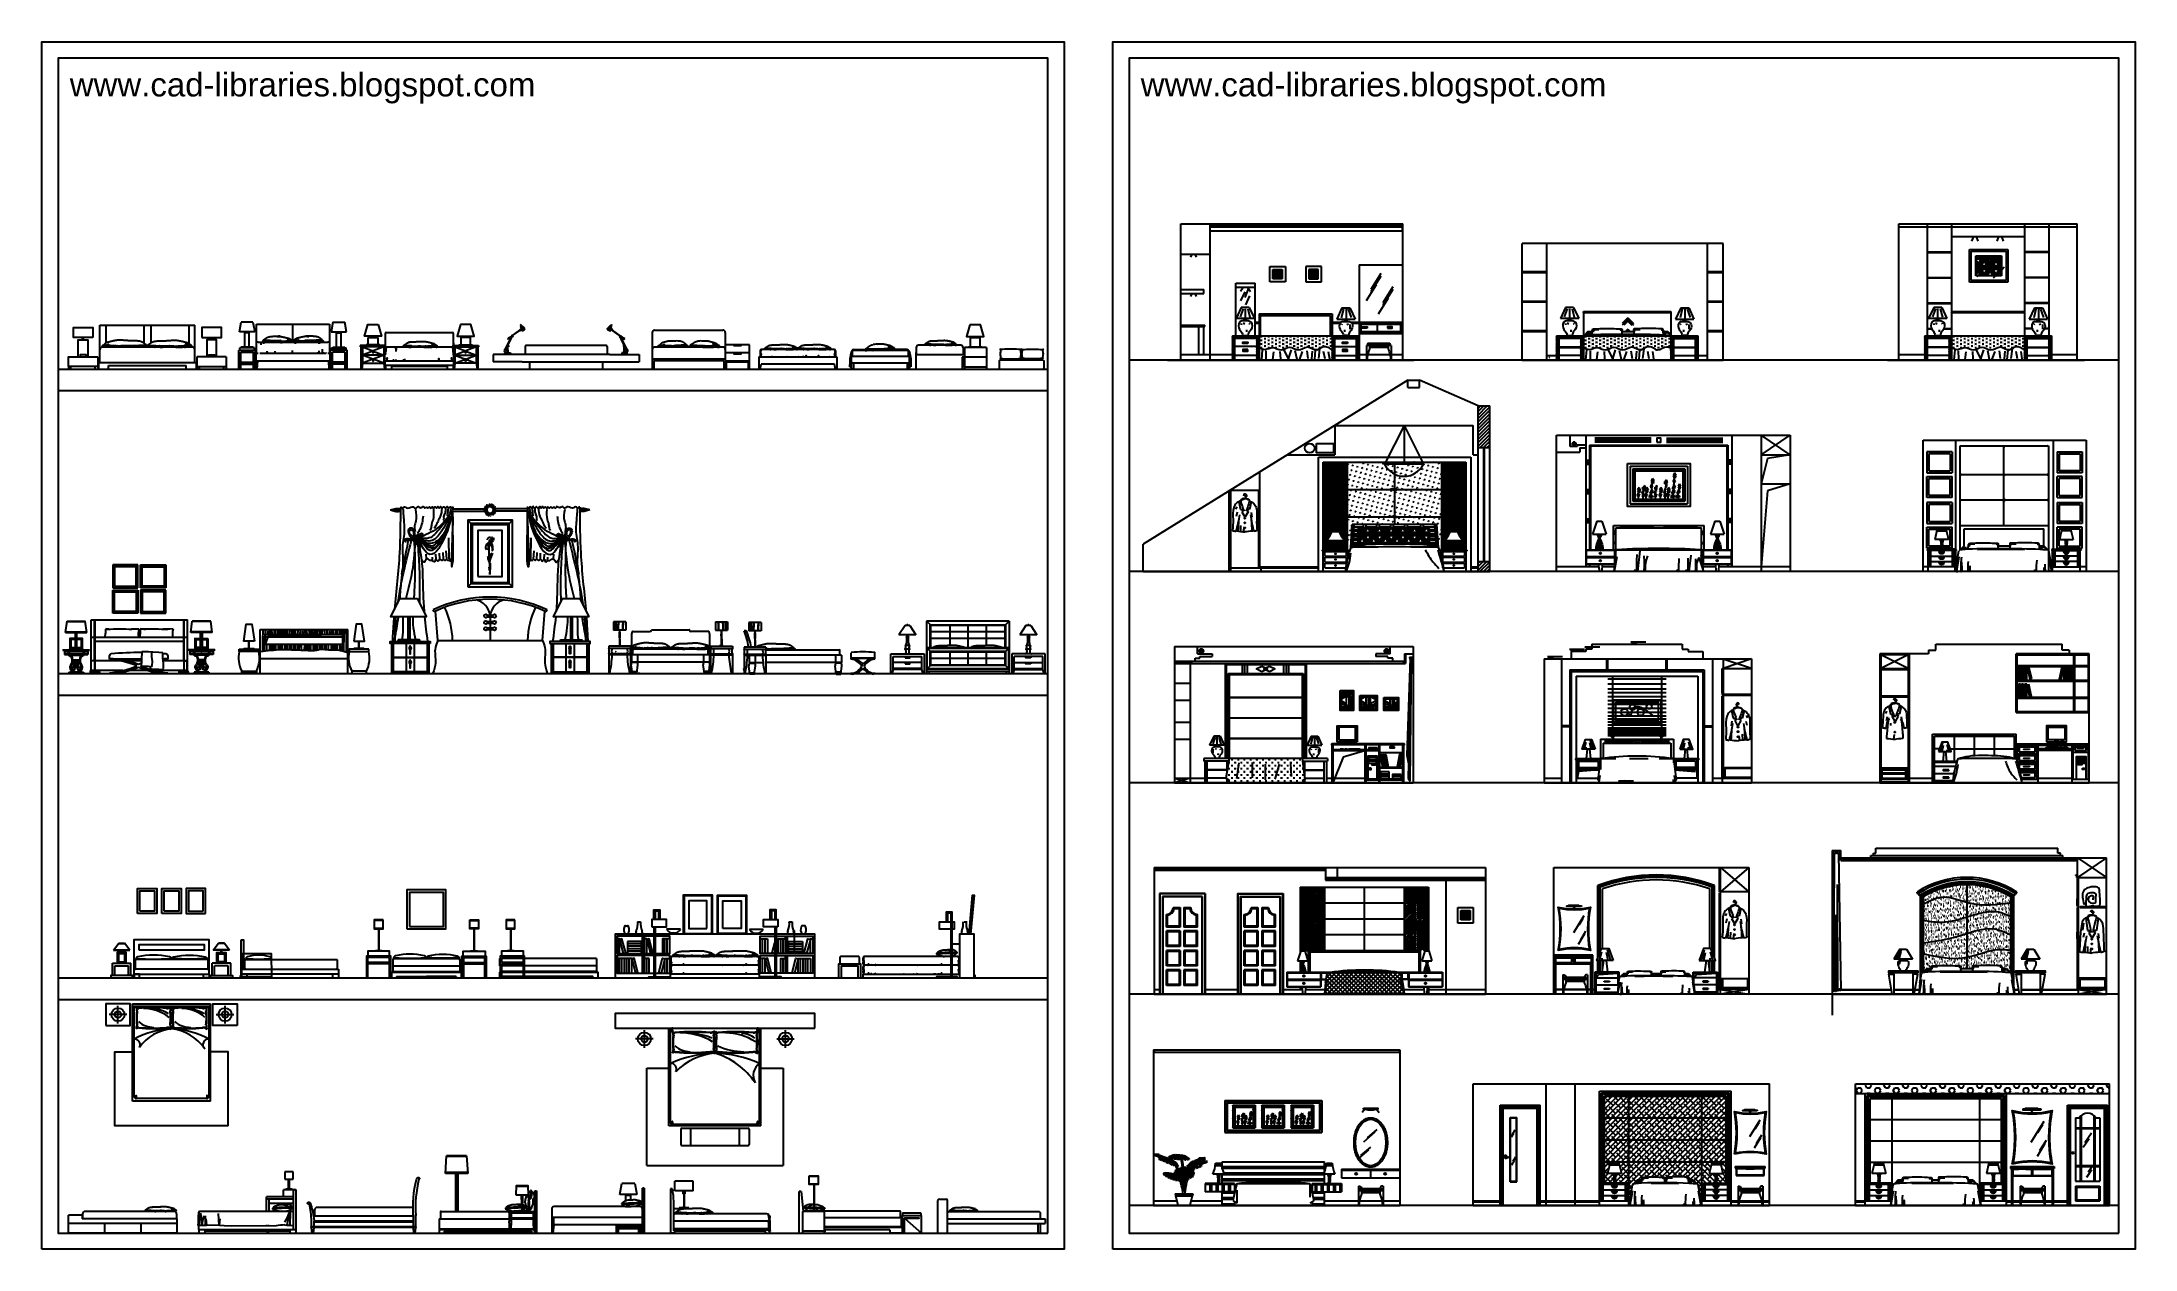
# Model space of a CAD drawing. Header units: inches. Extents: x 11.2 to 54.2, y 16.2 to 41.
import ezdxf

# ---------------------------------------------------------------- set-up
doc = ezdxf.new("R2010")
doc.units = ezdxf.units.IN
doc.header["$MEASUREMENT"] = 0
for name, color, linetype in [('02', 2, 'Continuous'), ('1', 1, 'Continuous'), ('4', 4, 'Continuous'), ('8', 8, 'Continuous'), ('kadrbm', 4, 'Continuous')]:
    doc.layers.add(name, color=color, linetype=linetype)
doc.styles.add('bmmm', font='swissel.ttf')
doc.styles.get("Standard").update_dxf_attribs({"font": 'arial.ttf'})
pattern_1 = [(45, (14.63289, 21.51771), (-0.053033, 0.053033), []), (135, (14.63289, 21.51771), (-0.15909903, 0.053033), [0.1875, -0.1125])]
pattern_2 = [(45, (42.40232, 26.078885), (-0.02245064, 0.02245064), [])]
pattern_3 = [(135, (42.40232, 26.078885), (-0.02245064, -0.02245064), [])]
pattern_4 = [(135, (34.244666, 26.078885), (0.02245064, 0.02245064), [])]
pattern_5 = [(45, (34.244666, 26.078885), (0.02245064, -0.02245064), [])]
pattern_6 = [(90, (53.0959, 65.49708), (-0.127, 8e-18), []), (90, (53.08002, 65.49708), (-0.127, 8e-18), []), (90, (53.06415, 65.49708), (-0.127, 8e-18), [])]

msp = doc.modelspace()

# ---------------------------------------------------------------- texts
at = {"layer": '02', "extrusion": (0, 0, -1), "insert": (38.158, 26.953), "char_height": 0.009, "attachment_point": 1, "text_direction": (-1, 0, 0)}
msp.add_mtext('\\f方正黑体繁体|b0|i0|c134|p2;AceR', dxfattribs=at)
at = {"layer": '4', "insert": (52.35, 26.948), "char_height": 0.009, "width": 0.49964, "attachment_point": 1}
msp.add_mtext('\\f方正黑体繁体|b0|i0|c134|p2;AceR', dxfattribs=at)

# ---------------------------------------------------------------- blocks, each defined once
blk = doc.blocks.new('kadrbm')
at = {"layer": 'kadrbm', "color": 4}
blk.add_lwpolyline([(0, 0), (0, 24.797), (21, 24.797), (21, 0), (0, 0)], close=True, dxfattribs=at)
blk.add_lwpolyline([(20.663, 0.326), (20.663, 24.46), (0.337, 24.46), (0.337, 0.326), (20.663, 0.326)], dxfattribs=at)
at = {"layer": 'kadrbm', "color": 211, "true_color": 0xf674fb, "style": 'bmmm'}
blk.add_text('www.cad-libraries.blogspot.com', height=0.48513, dxfattribs=at).set_placement((0.573, 23.677))

# ---------------------------------------------------------------- hatches: boundary and pattern name
at = {"layer": '1'}
h = msp.add_hatch(dxfattribs=at)
h.set_pattern_fill('AR-CONC', color=256, scale=0.01, style=0)
h.set_pattern_definition([(50, (57.3888, 57.40018), (0.07172602, -0.00627521), [0.0075, -0.0825]), (355, (57.3888, 57.40018), (-0.01387513, 0.07521921), [0.006, -0.066]), (100.4514, (57.39478, 57.39966), (0.05785094, 0.06894395), [0.00637402, -0.07011421]), (46.1842, (57.3888, 57.42018), (0.1067241, -0.0165519), [0.01125, -0.12375]), (96.6356, (57.3977, 57.4188), (0.09346627, 0.0974118), [0.00956103, -0.1051713]), (351.1842, (57.3888, 57.42018), (0.0934662, 0.09741186), [0.009, -0.099]), (21, (57.3988, 57.41518), (0.0596907, -0.04026189), [0.0075, -0.0825]), (326, (57.3988, 57.41518), (0.02433153, 0.072515), [0.006, -0.066]), (71.4514, (57.403776, 57.411826), (0.08402226, 0.03225305), [0.00637402, -0.07011421]), (37.5, (57.388802, 57.40018), (0.001215986, 0.033289385), [0, -0.0652, 0, -0.067, 0, -0.06625]), (7.5, (57.388802, 57.40018), (0.026306954, 0.03944117), [0, -0.0382, 0, -0.0637, 0, -0.02525]), (327.5, (57.366502, 57.40018), (0.053382244, -0.002255487), [0, -0.025, 0, -0.078, 0, -0.1035]), (317.5, (57.3565, 57.40018), (0.05831862, 0.0100105), [0, -0.0325, 0, -0.0518, 0, -0.0735])])
h.paths.add_polyline_path([(38.844, 34.771, 0.548605), (38.844, 34.811), (38.394, 34.811, 0.530891), (38.394, 34.771)])
h = msp.add_hatch(dxfattribs=at)
h.set_pattern_fill('AR-CONC', color=256, scale=0.01, style=0)
h.set_pattern_definition([(50, (61.421547, 44.377757), (0.07172602, -0.00627521), [0.0075, -0.0825]), (355, (61.42155, 44.37776), (-0.01387513, 0.07521921), [0.006, -0.066]), (100.4514, (61.427524, 44.377234), (0.05785094, 0.06894395), [0.00637402, -0.07011421]), (46.1842, (61.42155, 44.39776), (0.1067241, -0.0165519), [0.01125, -0.12375]), (96.6356, (61.43044, 44.39638), (0.09346627, 0.0974118), [0.00956103, -0.1051713]), (351.1842, (61.42155, 44.39776), (0.0934662, 0.09741186), [0.009, -0.099]), (21, (61.431547, 44.392757), (0.0596907, -0.04026189), [0.0075, -0.0825]), (326, (61.43155, 44.39276), (0.02433153, 0.072515), [0.006, -0.066]), (71.4514, (61.43652, 44.3894), (0.08402226, 0.03225305), [0.00637402, -0.07011421]), (37.5, (61.421547, 44.377757), (0.001215986, 0.033289385), [0, -0.0652, 0, -0.067, 0, -0.06625]), (7.5, (61.421547, 44.377757), (0.026306954, 0.03944117), [0, -0.0382, 0, -0.0637, 0, -0.02525]), (327.5, (61.399247, 44.377757), (0.053382244, -0.002255487), [0, -0.025, 0, -0.078, 0, -0.1035]), (317.5, (61.389247, 44.377757), (0.05831862, 0.0100105), [0, -0.0325, 0, -0.0518, 0, -0.0735])])
h.paths.add_polyline_path([(42.877, 21.749, 0.548605), (42.877, 21.789), (42.427, 21.789, 0.530891), (42.427, 21.749)])
h = msp.add_hatch(dxfattribs=at)
h.set_pattern_fill('AR-CONC', color=256, scale=0.01, style=0)
h.set_pattern_definition([(50, (65.02078, 40.03695), (0.07172602, -0.00627521), [0.0075, -0.0825]), (355, (65.02078, 40.03695), (-0.01387513, 0.07521921), [0.006, -0.066]), (100.4514, (65.02676, 40.036426), (0.05785094, 0.06894395), [0.00637402, -0.07011421]), (46.1842, (65.02078, 40.05695), (0.1067241, -0.0165519), [0.01125, -0.12375]), (96.6356, (65.02968, 40.05557), (0.09346627, 0.0974118), [0.00956103, -0.1051713]), (351.1842, (65.02078, 40.05695), (0.0934662, 0.09741186), [0.009, -0.099]), (21, (65.03078, 40.05195), (0.0596907, -0.04026189), [0.0075, -0.0825]), (326, (65.03078, 40.05195), (0.02433153, 0.072515), [0.006, -0.066]), (71.4514, (65.035756, 40.04859), (0.08402226, 0.03225305), [0.00637402, -0.07011421]), (37.5, (65.020782, 40.036949), (0.001215986, 0.033289385), [0, -0.0652, 0, -0.067, 0, -0.06625]), (7.5, (65.02078, 40.03695), (0.026306954, 0.03944117), [0, -0.0382, 0, -0.0637, 0, -0.02525]), (327.5, (64.998482, 40.036949), (0.053382244, -0.002255487), [0, -0.025, 0, -0.078, 0, -0.1035]), (317.5, (64.98848, 40.03695), (0.05831862, 0.0100105), [0, -0.0325, 0, -0.0518, 0, -0.0735])])
h.paths.add_polyline_path([(46.476, 17.408, 0.548605), (46.476, 17.448), (46.026, 17.448, 0.530891), (46.026, 17.408)])
h = msp.add_hatch(dxfattribs=at)
h.set_pattern_fill('AR-CONC', color=256, scale=0.01, style=0)
h.set_pattern_definition([(50, (70.8173, 40.03695), (0.07172602, -0.00627521), [0.0075, -0.0825]), (355, (70.8173, 40.03695), (-0.01387513, 0.07521921), [0.006, -0.066]), (100.4514, (70.823276, 40.036426), (0.05785094, 0.06894395), [0.00637402, -0.07011421]), (46.1842, (70.8173, 40.05695), (0.1067241, -0.0165519), [0.01125, -0.12375]), (96.6356, (70.82619, 40.05557), (0.09346627, 0.0974118), [0.00956103, -0.1051713]), (351.1842, (70.8173, 40.05695), (0.0934662, 0.09741186), [0.009, -0.099]), (21, (70.8273, 40.05195), (0.0596907, -0.04026189), [0.0075, -0.0825]), (326, (70.8273, 40.05195), (0.02433153, 0.072515), [0.006, -0.066]), (71.4514, (70.83227, 40.04859), (0.08402226, 0.03225305), [0.00637402, -0.07011421]), (37.5, (70.8173, 40.036949), (0.001215986, 0.033289385), [0, -0.0652, 0, -0.067, 0, -0.06625]), (7.5, (70.8173, 40.03695), (0.026306954, 0.03944117), [0, -0.0382, 0, -0.0637, 0, -0.02525]), (327.5, (70.795, 40.036949), (0.053382244, -0.002255487), [0, -0.025, 0, -0.078, 0, -0.1035]), (317.5, (70.785, 40.03695), (0.05831862, 0.0100105), [0, -0.0325, 0, -0.0518, 0, -0.0735])])
h.paths.add_polyline_path([(52.273, 17.408, 0.548605), (52.273, 17.448), (51.823, 17.448, 0.530891), (51.823, 17.408)])
at = {"layer": '8'}
h = msp.add_hatch(color=256, dxfattribs=at)
edge = h.paths.add_edge_path()
edge.add_spline(control_points=[(39.082, 37.237), (39.081, 37.239), (39.075, 37.243), (39.063, 37.248), (39.064, 37.259), (39.066, 37.267)], knot_values=[3.852039, 3.852039, 3.852039, 3.852039, 11.895458, 21.660739, 41.700058, 41.700058, 41.700058, 41.700058], degree=3, periodic=0)
edge.add_line((39.066, 37.267), (39.114, 37.267))
edge.add_line((39.114, 37.267), (39.114, 37.207))
edge.add_line((39.114, 37.207), (39.101, 37.207))
edge.add_spline(control_points=[(39.101, 37.207), (39.101, 37.208), (39.099, 37.213), (39.094, 37.22), (39.082, 37.225), (39.083, 37.234), (39.082, 37.237), (39.082, 37.237)], knot_values=[41.700058, 41.700058, 41.700058, 41.700058, 45.388191, 54.076895, 68.263249, 77.975152, 78.232578, 78.232578, 78.232578, 78.232578], degree=3, periodic=0)
h.paths.add_polyline_path([(39.101, 37.207), (39.114, 37.207), (39.114, 37.127), (39.101, 37.127)])
h = msp.add_hatch(dxfattribs=at)
h.set_pattern_fill('NET3', color=256, scale=0.15, style=0)
h.set_pattern_definition([(0, (-9.664109, 46.61561), (0, 0.01875), []), (60, (-9.664109, 46.61561), (-0.0162379763, 0.009375), []), (120, (-9.664109, 46.61561), (-0.0162379763, -0.009375), [])])
h.paths.add_polyline_path([(50.384, 35.467), (50.384, 35.447), (51.884, 35.447), (51.884, 35.467)])
h = msp.add_hatch(dxfattribs=at)
h.set_pattern_fill('NET3', color=256, scale=0.15, style=0)
h.set_pattern_definition([(0, (75.510301, -0.73033), (0, 0.01875), []), (60, (75.510301, -0.73033), (-0.016237976, 0.009375), []), (120, (75.510301, -0.73033), (-0.016237976, -0.009375), [])])
h.paths.add_polyline_path([(36.11, 34.917), (36.11, 34.467), (36.16, 34.467), (36.16, 34.967), (35.61, 34.967), (35.61, 34.467), (35.66, 34.467), (35.66, 34.917)])
h.paths.add_polyline_path([(38.16, 34.917), (38.16, 34.467), (38.21, 34.467), (38.21, 34.967), (37.66, 34.967), (37.66, 34.467), (37.71, 34.467), (37.71, 34.917)])
h = msp.add_hatch(dxfattribs=at)
h.set_pattern_fill('NET3', color=256, scale=0.15, style=0)
h.set_pattern_definition([(0, (89.734225, -0.73033), (0, 0.01875), []), (60, (89.734225, -0.73033), (-0.016237976, 0.009375), []), (120, (89.734225, -0.73033), (-0.016237976, -0.009375), [])])
h.paths.add_polyline_path([(50.334, 34.917), (50.334, 34.467), (50.384, 34.467), (50.384, 34.967), (49.834, 34.967), (49.834, 34.467), (49.884, 34.467), (49.884, 34.917)])
h.paths.add_polyline_path([(52.384, 34.917), (52.384, 34.467), (52.434, 34.467), (52.434, 34.967), (51.884, 34.967), (51.884, 34.467), (51.934, 34.467), (51.934, 34.917)])
h = msp.add_hatch(dxfattribs=at)
h.set_pattern_fill('ANSI31', color=256, scale=0.4, style=0)
h.set_pattern_definition([(45, (65.873786, -7.345214), (-0.03535534, 0.03535534), [])])
h.paths.add_polyline_path([(40.897, 33.528), (40.657, 33.528), (40.657, 32.676), (40.897, 32.676)])
h.paths.add_polyline_path([(40.897, 30.126), (40.897, 30.336), (40.657, 30.336), (40.657, 30.126)])
h = msp.add_hatch(dxfattribs=at)
h.set_pattern_fill('PLASTI', color=256, scale=0.4, angle=90, style=0)
h.set_pattern_definition([(90, (65.87379, -7.34521), (-0.1, 6e-18), []), (90, (65.86129, -7.34521), (-0.1, 6e-18), []), (90, (65.84879, -7.34521), (-0.1, 6e-18), []), (90, (65.81129, -7.34521), (-0.1, 6e-18), [])])
h.paths.add_polyline_path([(37.977, 32.376), (37.477, 32.376), (37.477, 31.814), (37.977, 31.814)])
h.paths.add_polyline_path([(40.407, 32.376), (39.907, 32.376), (39.907, 31.814), (40.407, 31.814)])
edge = h.paths.add_edge_path()
edge.add_line((39.907, 31.251), (39.907, 30.689))
edge.add_line((39.907, 30.689), (40.143, 30.689))
edge.add_spline(control_points=[(40.143, 30.689), (40.143, 30.691), (40.144, 30.697), (40.147, 30.702), (40.149, 30.704)], knot_values=[225.918715, 225.918715, 225.918715, 225.918715, 231.636979, 242.483981, 242.483981, 242.483981, 242.483981], degree=3, periodic=0)
edge.add_spline(control_points=[(40.149, 30.704), (40.149, 30.704), (40.149, 30.704), (40.148, 30.705), (40.148, 30.705), (40.146, 30.707), (40.145, 30.708), (40.144, 30.71), (40.143, 30.711), (40.142, 30.714), (40.142, 30.715), (40.141, 30.718), (40.141, 30.72), (40.141, 30.722), (40.141, 30.723), (40.141, 30.724), (40.141, 30.725), (40.142, 30.726), (40.142, 30.727), (40.143, 30.73), (40.143, 30.731), (40.145, 30.733), (40.146, 30.735), (40.148, 30.736), (40.148, 30.736), (40.149, 30.736)], knot_values=[175.822221, 175.822221, 175.822221, 175.822221, 175.992138, 175.992138, 177.762815, 177.762815, 179.925466, 179.925466, 182.564226, 182.564226, 185.702387, 185.702387, 188.840548, 188.840548, 190.227295, 190.227295, 191.614042, 191.614042, 193.813422, 193.813422, 196.729678, 196.729678, 200.320532, 200.320532, 201.161851, 201.161851, 201.161851, 201.161851], degree=3, periodic=0)
edge.add_spline(control_points=[(40.17, 30.708), (40.176, 30.708), (40.184, 30.729), (40.158, 30.74), (40.133, 30.736), (40.129, 30.755), (40.134, 30.761), (40.137, 30.763)], knot_values=[114.621033, 114.621033, 114.621033, 114.621033, 132.481696, 155.637982, 183.006793, 194.328863, 203.827871, 203.827871, 203.827871, 203.827871], degree=3, periodic=0)
edge.add_line((40.137, 30.763), (39.976, 30.763))
edge.add_arc((39.327, 31.287), 0.834, 321.0569, 338.7942)
edge.add_line((40.105, 30.986), (40.222, 30.986))
edge.add_arc((40.979, 31.244), 0.8, 198.8472, 216.9593)
edge.add_line((40.34, 30.763), (40.188, 30.763))
edge.add_spline(control_points=[(40.188, 30.763), (40.191, 30.761), (40.195, 30.755), (40.192, 30.739), (40.181, 30.738), (40.173, 30.738)], knot_values=[120.742501, 120.742501, 120.742501, 120.742501, 130.241288, 141.563358, 161.821253, 161.821253, 161.821253, 161.821253], degree=3, periodic=0)
edge.add_spline(control_points=[(40.145, 30.762), (40.145, 30.762), (40.145, 30.762), (40.145, 30.762), (40.144, 30.761), (40.143, 30.761), (40.143, 30.761), (40.142, 30.761), (40.142, 30.761), (40.141, 30.76), (40.14, 30.76), (40.139, 30.759), (40.138, 30.758), (40.137, 30.757), (40.137, 30.756), (40.136, 30.755), (40.136, 30.755), (40.136, 30.754), (40.136, 30.754), (40.136, 30.753), (40.136, 30.753), (40.136, 30.752), (40.136, 30.752), (40.136, 30.751), (40.136, 30.75), (40.136, 30.749), (40.136, 30.748), (40.137, 30.748), (40.137, 30.747), (40.137, 30.747), (40.137, 30.747), (40.138, 30.746), (40.138, 30.746), (40.138, 30.746), (40.139, 30.745), (40.14, 30.745), (40.14, 30.745), (40.141, 30.744), (40.142, 30.744), (40.144, 30.744), (40.144, 30.743), (40.147, 30.743), (40.149, 30.743), (40.152, 30.743), (40.154, 30.742), (40.158, 30.742), (40.159, 30.742), (40.162, 30.742), (40.164, 30.741), (40.169, 30.74), (40.171, 30.739), (40.174, 30.737), (40.176, 30.737), (40.178, 30.735), (40.179, 30.733), (40.181, 30.731), (40.182, 30.73), (40.183, 30.727), (40.183, 30.726), (40.183, 30.725), (40.183, 30.724), (40.183, 30.723), (40.183, 30.722), (40.183, 30.72), (40.183, 30.718), (40.183, 30.715), (40.182, 30.714), (40.181, 30.711), (40.18, 30.71), (40.179, 30.708), (40.178, 30.707), (40.177, 30.705), (40.176, 30.705), (40.175, 30.704), (40.175, 30.704), (40.175, 30.704)], knot_values=[106.203848, 106.203848, 106.203848, 106.203848, 106.309256, 106.309256, 108.837155, 108.837155, 110.114808, 110.114808, 111.39246, 111.39246, 113.947764, 113.947764, 117.924196, 117.924196, 121.900628, 121.900628, 123.560073, 123.560073, 124.805541, 124.805541, 126.051008, 126.051008, 128.541944, 128.541944, 131.032879, 131.032879, 133.545529, 133.545529, 135.024013, 135.024013, 136.681273, 136.681273, 138.338533, 138.338533, 141.222082, 141.222082, 144.105631, 144.105631, 146.989181, 146.989181, 149.87273, 149.87273, 154.962378, 154.962378, 160.052026, 160.052026, 162.656157, 162.656157, 167.864421, 167.864421, 173.072684, 173.072684, 176.663539, 176.663539, 180.254394, 180.254394, 183.17065, 183.17065, 185.370032, 185.370032, 186.75678, 186.75678, 188.143528, 188.143528, 191.28169, 191.28169, 194.419851, 194.419851, 197.058611, 197.058611, 199.221261, 199.221261, 200.991937, 200.991937, 201.161851, 201.161851, 201.161851, 201.161851], degree=3, periodic=0)
edge.add_spline(control_points=[(40.175, 30.704), (40.178, 30.702), (40.18, 30.697), (40.181, 30.691), (40.181, 30.689)], knot_values=[232.039963, 232.039963, 232.039963, 232.039963, 242.886965, 248.605229, 248.605229, 248.605229, 248.605229], degree=3, periodic=0)
edge.add_line((40.181, 30.689), (40.407, 30.689))
edge.add_line((40.407, 30.689), (40.407, 31.251))
edge.add_line((40.407, 31.251), (39.907, 31.251))
edge = h.paths.add_edge_path()
edge.add_line((37.477, 30.689), (37.713, 30.689))
edge.add_spline(control_points=[(37.713, 30.689), (37.713, 30.691), (37.714, 30.697), (37.717, 30.702), (37.719, 30.704)], knot_values=[225.918715, 225.918715, 225.918715, 225.918715, 231.636979, 242.483981, 242.483981, 242.483981, 242.483981], degree=3, periodic=0)
edge.add_spline(control_points=[(37.719, 30.704), (37.719, 30.704), (37.719, 30.704), (37.718, 30.705), (37.718, 30.705), (37.716, 30.707), (37.715, 30.708), (37.714, 30.71), (37.713, 30.711), (37.712, 30.714), (37.712, 30.715), (37.711, 30.718), (37.711, 30.72), (37.711, 30.722), (37.711, 30.723), (37.711, 30.724), (37.711, 30.725), (37.712, 30.726), (37.712, 30.727), (37.713, 30.73), (37.713, 30.731), (37.715, 30.733), (37.716, 30.735), (37.718, 30.736), (37.718, 30.736), (37.719, 30.736)], knot_values=[175.822221, 175.822221, 175.822221, 175.822221, 175.992138, 175.992138, 177.762815, 177.762815, 179.925466, 179.925466, 182.564226, 182.564226, 185.702387, 185.702387, 188.840548, 188.840548, 190.227295, 190.227295, 191.614042, 191.614042, 193.813422, 193.813422, 196.729678, 196.729678, 200.320532, 200.320532, 201.161851, 201.161851, 201.161851, 201.161851], degree=3, periodic=0)
edge.add_spline(control_points=[(37.74, 30.708), (37.746, 30.708), (37.754, 30.729), (37.728, 30.74), (37.703, 30.736), (37.699, 30.755), (37.704, 30.761), (37.707, 30.763)], knot_values=[114.621033, 114.621033, 114.621033, 114.621033, 132.481696, 155.637982, 183.006793, 194.328863, 203.827871, 203.827871, 203.827871, 203.827871], degree=3, periodic=0)
edge.add_line((37.707, 30.763), (37.546, 30.763))
edge.add_arc((36.897, 31.287), 0.834, 321.0569, 338.7942)
edge.add_line((37.675, 30.986), (37.792, 30.986))
edge.add_arc((38.549, 31.244), 0.8, 198.8472, 216.9593)
edge.add_line((37.91, 30.763), (37.758, 30.763))
edge.add_spline(control_points=[(37.758, 30.763), (37.761, 30.761), (37.765, 30.755), (37.762, 30.739), (37.751, 30.738), (37.743, 30.738)], knot_values=[120.742501, 120.742501, 120.742501, 120.742501, 130.241288, 141.563358, 161.821253, 161.821253, 161.821253, 161.821253], degree=3, periodic=0)
edge.add_spline(control_points=[(37.715, 30.762), (37.715, 30.762), (37.715, 30.762), (37.715, 30.762), (37.714, 30.761), (37.713, 30.761), (37.713, 30.761), (37.712, 30.761), (37.712, 30.761), (37.711, 30.76), (37.71, 30.76), (37.709, 30.759), (37.708, 30.758), (37.707, 30.757), (37.707, 30.756), (37.706, 30.755), (37.706, 30.755), (37.706, 30.754), (37.706, 30.754), (37.706, 30.753), (37.706, 30.753), (37.706, 30.752), (37.706, 30.752), (37.706, 30.751), (37.706, 30.75), (37.706, 30.749), (37.706, 30.748), (37.707, 30.748), (37.707, 30.747), (37.707, 30.747), (37.707, 30.747), (37.708, 30.746), (37.708, 30.746), (37.708, 30.746), (37.709, 30.745), (37.71, 30.745), (37.71, 30.745), (37.711, 30.744), (37.712, 30.744), (37.714, 30.744), (37.714, 30.743), (37.717, 30.743), (37.719, 30.743), (37.722, 30.743), (37.724, 30.742), (37.728, 30.742), (37.729, 30.742), (37.732, 30.742), (37.734, 30.741), (37.739, 30.74), (37.741, 30.739), (37.744, 30.737), (37.746, 30.737), (37.748, 30.735), (37.749, 30.733), (37.751, 30.731), (37.752, 30.73), (37.753, 30.727), (37.753, 30.726), (37.753, 30.725), (37.753, 30.724), (37.753, 30.723), (37.753, 30.722), (37.753, 30.72), (37.753, 30.718), (37.753, 30.715), (37.752, 30.714), (37.751, 30.711), (37.75, 30.71), (37.749, 30.708), (37.748, 30.707), (37.747, 30.705), (37.746, 30.705), (37.745, 30.704), (37.745, 30.704), (37.745, 30.704)], knot_values=[106.203848, 106.203848, 106.203848, 106.203848, 106.309256, 106.309256, 108.837155, 108.837155, 110.114808, 110.114808, 111.39246, 111.39246, 113.947764, 113.947764, 117.924196, 117.924196, 121.900628, 121.900628, 123.560073, 123.560073, 124.805541, 124.805541, 126.051008, 126.051008, 128.541944, 128.541944, 131.032879, 131.032879, 133.545529, 133.545529, 135.024013, 135.024013, 136.681273, 136.681273, 138.338533, 138.338533, 141.222082, 141.222082, 144.105631, 144.105631, 146.989181, 146.989181, 149.87273, 149.87273, 154.962378, 154.962378, 160.052026, 160.052026, 162.656157, 162.656157, 167.864421, 167.864421, 173.072684, 173.072684, 176.663539, 176.663539, 180.254394, 180.254394, 183.17065, 183.17065, 185.370032, 185.370032, 186.75678, 186.75678, 188.143528, 188.143528, 191.28169, 191.28169, 194.419851, 194.419851, 197.058611, 197.058611, 199.221261, 199.221261, 200.991937, 200.991937, 201.161851, 201.161851, 201.161851, 201.161851], degree=3, periodic=0)
edge.add_spline(control_points=[(37.745, 30.704), (37.748, 30.702), (37.75, 30.697), (37.751, 30.691), (37.751, 30.689)], knot_values=[232.039963, 232.039963, 232.039963, 232.039963, 242.886965, 248.605229, 248.605229, 248.605229, 248.605229], degree=3, periodic=0)
edge.add_line((37.751, 30.689), (37.977, 30.689))
edge.add_line((37.977, 30.689), (37.977, 31.251))
edge.add_line((37.977, 31.251), (37.477, 31.251))
edge.add_line((37.477, 31.251), (37.477, 30.689))
h = msp.add_hatch(dxfattribs=at)
h.set_pattern_fill('GRASS', color=256, scale=0.1, angle=30, style=0)
h.set_pattern_definition([(120, (65.873786, -7.345214), (-0.09659258, 0.0258819), [0.01875, -0.12267136]), (75, (65.87379, -7.34521), (-0.09659258, 0.0258819), [0.01875, -0.08125]), (165, (65.87379, -7.34521), (-0.0258819, -0.09659258), [0.01875, -0.08125])])
edge = h.paths.add_edge_path()
edge.add_line((37.977, 32.376), (37.977, 31.814))
edge.add_line((37.977, 31.814), (38.844, 31.814))
edge.add_spline(control_points=[(38.844, 31.814), (38.852, 31.815), (38.878, 31.818), (38.912, 31.823), (38.935, 31.834), (38.942, 31.837)], knot_values=[0, 0, 0, 0, 25.179357, 78.81936, 101.66668, 101.66668, 101.66668, 101.66668], degree=3, periodic=0)
edge.add_line((38.942, 31.837), (38.942, 32.376))
edge.add_line((38.942, 32.376), (37.977, 32.376))
edge = h.paths.add_edge_path()
edge.add_line((39.907, 31.814), (39.907, 32.376))
edge.add_line((39.907, 32.376), (38.942, 32.376))
edge.add_line((38.942, 32.376), (38.942, 31.837))
edge.add_spline(control_points=[(38.942, 31.837), (38.949, 31.834), (38.972, 31.823), (39.006, 31.818), (39.032, 31.815), (39.041, 31.814)], knot_values=[0, 0, 0, 0, 22.847319, 76.487323, 101.66668, 101.66668, 101.66668, 101.66668], degree=3, periodic=0)
edge.add_line((39.041, 31.814), (39.907, 31.814))
edge = h.paths.add_edge_path()
edge.add_spline(control_points=[(38.942, 31.791), (38.935, 31.794), (38.912, 31.805), (38.878, 31.81), (38.852, 31.813), (38.844, 31.814)], knot_values=[0, 0, 0, 0, 22.847319, 76.487323, 101.66668, 101.66668, 101.66668, 101.66668], degree=3, periodic=0)
edge.add_line((38.844, 31.814), (37.977, 31.814))
edge.add_line((37.977, 31.814), (37.977, 31.251))
edge.add_line((37.977, 31.251), (38.844, 31.251))
edge.add_spline(control_points=[(38.844, 31.251), (38.852, 31.252), (38.878, 31.255), (38.912, 31.26), (38.935, 31.271), (38.942, 31.274)], knot_values=[0, 0, 0, 0, 25.179357, 78.81936, 101.66668, 101.66668, 101.66668, 101.66668], degree=3, periodic=0)
edge.add_line((38.942, 31.274), (38.942, 31.791))
edge = h.paths.add_edge_path()
edge.add_line((39.907, 31.251), (39.907, 31.814))
edge.add_line((39.907, 31.814), (39.041, 31.814))
edge.add_spline(control_points=[(39.041, 31.814), (39.032, 31.813), (39.006, 31.81), (38.972, 31.805), (38.949, 31.794), (38.942, 31.791)], knot_values=[0, 0, 0, 0, 25.179357, 78.81936, 101.66668, 101.66668, 101.66668, 101.66668], degree=3, periodic=0)
edge.add_line((38.942, 31.791), (38.942, 31.274))
edge.add_spline(control_points=[(38.942, 31.274), (38.949, 31.271), (38.972, 31.26), (39.006, 31.255), (39.032, 31.252), (39.041, 31.251)], knot_values=[0, 0, 0, 0, 22.847319, 76.487323, 101.66668, 101.66668, 101.66668, 101.66668], degree=3, periodic=0)
edge.add_line((39.041, 31.251), (39.907, 31.251))
edge = h.paths.add_edge_path()
edge.add_line((38.868, 31.096), (38.868, 31.101))
edge.add_line((38.868, 31.101), (38.916, 31.101))
edge.add_line((38.916, 31.101), (38.916, 31.096))
edge.add_line((38.916, 31.096), (39.153, 31.096))
edge.add_line((39.153, 31.096), (39.153, 31.101))
edge.add_line((39.153, 31.101), (39.201, 31.101))
edge.add_line((39.201, 31.101), (39.201, 31.096))
edge.add_line((39.201, 31.096), (39.481, 31.096))
edge.add_line((39.481, 31.096), (39.481, 31.101))
edge.add_line((39.481, 31.101), (39.529, 31.101))
edge.add_line((39.529, 31.101), (39.529, 31.096))
edge.add_line((39.529, 31.096), (39.812, 31.096))
edge.add_line((39.812, 31.096), (39.842, 30.622))
edge.add_spline(control_points=[(39.842, 30.622), (39.865, 30.547), (39.888, 30.472), (39.907, 30.396)], knot_values=[0, 0, 0, 0, 235.558265, 235.558265, 235.558265, 235.558265], degree=3, periodic=0)
edge.add_line((39.907, 30.396), (39.907, 30.552))
edge.add_line((39.907, 30.552), (39.895, 30.552))
edge.add_arc((39.895, 30.557), 0.005, 180, 270, ccw=False)
edge.add_line((39.89, 30.557), (39.89, 30.561))
edge.add_arc((39.895, 30.561), 0.005, 90, 180, ccw=False)
edge.add_line((39.895, 30.566), (39.907, 30.566))
edge.add_line((39.907, 30.566), (39.907, 31.251))
edge.add_line((39.907, 31.251), (39.041, 31.251))
edge.add_spline(control_points=[(39.041, 31.251), (39.032, 31.25), (39.006, 31.247), (38.972, 31.242), (38.949, 31.231), (38.942, 31.228)], knot_values=[0, 0, 0, 0, 25.179357, 78.81936, 101.66668, 101.66668, 101.66668, 101.66668], degree=3, periodic=0)
edge.add_spline(control_points=[(38.942, 31.228), (38.935, 31.231), (38.912, 31.242), (38.878, 31.247), (38.852, 31.25), (38.844, 31.251)], knot_values=[0, 0, 0, 0, 22.847319, 76.487323, 101.66668, 101.66668, 101.66668, 101.66668], degree=3, periodic=0)
edge.add_line((38.844, 31.251), (37.977, 31.251))
edge.add_line((37.977, 31.251), (37.977, 30.566))
edge.add_line((37.977, 30.566), (37.99, 30.566))
edge.add_arc((37.99, 30.561), 0.005, 0, 90, ccw=False)
edge.add_line((37.995, 30.561), (37.995, 30.557))
edge.add_arc((37.99, 30.557), 0.005, -90, 0, ccw=False)
edge.add_line((37.99, 30.552), (37.977, 30.552))
edge.add_line((37.977, 30.552), (37.977, 30.396))
edge.add_spline(control_points=[(37.977, 30.396), (37.996, 30.472), (38.019, 30.547), (38.042, 30.622)], knot_values=[0, 0, 0, 0, 235.558265, 235.558265, 235.558265, 235.558265], degree=3, periodic=0)
edge.add_line((38.042, 30.622), (38.072, 31.096))
edge.add_line((38.072, 31.096), (38.306, 31.096))
edge.add_line((38.306, 31.096), (38.306, 31.101))
edge.add_line((38.306, 31.101), (38.354, 31.101))
edge.add_line((38.354, 31.101), (38.354, 31.096))
edge.add_line((38.354, 31.096), (38.579, 31.096))
edge.add_line((38.579, 31.096), (38.579, 31.101))
edge.add_line((38.579, 31.101), (38.627, 31.101))
edge.add_line((38.627, 31.101), (38.627, 31.096))
edge.add_line((38.627, 31.096), (38.868, 31.096))
h = msp.add_hatch(dxfattribs=at)
h.set_pattern_fill('PLASTI', color=256, scale=0.4, style=0)
h.set_pattern_definition([(0, (65.87379, -7.34521), (0, 0.1), []), (0, (65.87379, -7.33271), (0, 0.1), []), (0, (65.87379, -7.32021), (0, 0.1), []), (0, (65.87379, -7.28271), (0, 0.1), [])])
h.paths.add_polyline_path([(37.977, 31.814), (37.477, 31.814), (37.477, 31.251), (37.977, 31.251)])
h.paths.add_polyline_path([(40.407, 31.814), (39.907, 31.814), (39.907, 31.251), (40.407, 31.251)])
edge = h.paths.add_edge_path()
edge.add_line((40.407, 30.566), (40.407, 30.689))
edge.add_line((40.407, 30.689), (40.181, 30.689))
edge.add_spline(control_points=[(40.181, 30.689), (40.181, 30.687), (40.18, 30.68), (40.173, 30.676), (40.168, 30.675)], knot_values=[248.605229, 248.605229, 248.605229, 248.605229, 255.171804, 269.338797, 269.338797, 269.338797, 269.338797], degree=3, periodic=0)
edge.add_spline(control_points=[(40.168, 30.675), (40.169, 30.674), (40.169, 30.674), (40.17, 30.673), (40.171, 30.673), (40.172, 30.672), (40.172, 30.671), (40.174, 30.67), (40.174, 30.669), (40.176, 30.666), (40.177, 30.664), (40.179, 30.66), (40.179, 30.657), (40.18, 30.654), (40.179, 30.653), (40.179, 30.651), (40.179, 30.65), (40.179, 30.649), (40.179, 30.648), (40.178, 30.646), (40.177, 30.645), (40.176, 30.642), (40.175, 30.64), (40.173, 30.638), (40.172, 30.638), (40.172, 30.638)], knot_values=[273.018355, 273.018355, 273.018355, 273.018355, 274.511119, 274.511119, 276.064104, 276.064104, 277.617089, 277.617089, 280.723059, 280.723059, 285.922804, 285.922804, 291.122548, 291.122548, 293.669866, 293.669866, 295.183731, 295.183731, 296.697597, 296.697597, 299.725328, 299.725328, 303.929283, 303.929283, 305.254655, 305.254655, 305.254655, 305.254655], degree=3, periodic=0)
edge.add_spline(control_points=[(40.172, 30.638), (40.172, 30.637), (40.176, 30.636), (40.182, 30.629), (40.182, 30.617), (40.179, 30.604), (40.172, 30.603), (40.17, 30.603)], knot_values=[328.133091, 328.133091, 328.133091, 328.133091, 329.894392, 339.235888, 352.440217, 366.330787, 372.56457, 372.56457, 372.56457, 372.56457], degree=3, periodic=0)
edge.add_spline(control_points=[(40.17, 30.603), (40.17, 30.603), (40.17, 30.603), (40.17, 30.602), (40.17, 30.602), (40.171, 30.601), (40.171, 30.6), (40.171, 30.598), (40.172, 30.598), (40.172, 30.596), (40.172, 30.596), (40.172, 30.594), (40.171, 30.592), (40.171, 30.59), (40.171, 30.59), (40.171, 30.588), (40.17, 30.588), (40.17, 30.586), (40.17, 30.586), (40.169, 30.584), (40.169, 30.583), (40.167, 30.58), (40.167, 30.579), (40.166, 30.579)], knot_values=[377.650747, 377.650747, 377.650747, 377.650747, 377.716982, 377.716982, 378.479186, 378.479186, 379.895926, 379.895926, 381.312665, 381.312665, 382.729404, 382.729404, 385.528548, 385.528548, 387.162428, 387.162428, 388.690273, 388.690273, 390.218117, 390.218117, 393.273806, 393.273806, 395.989199, 395.989199, 395.989199, 395.989199], degree=3, periodic=0)
edge.add_arc((40.165, 30.46), 0.117, 65.7073, 89.8868, ccw=False)
edge.add_line((40.213, 30.566), (40.407, 30.566))
edge = h.paths.add_edge_path()
edge.add_arc((40.165, 30.46), 0.117, 92.0966, 114.2927, ccw=False)
edge.add_spline(control_points=[(40.16, 30.577), (40.16, 30.577), (40.159, 30.578), (40.158, 30.58), (40.157, 30.581), (40.156, 30.583), (40.155, 30.584), (40.154, 30.586), (40.154, 30.587), (40.154, 30.588), (40.154, 30.588), (40.153, 30.59), (40.153, 30.591), (40.153, 30.593), (40.153, 30.594), (40.153, 30.596), (40.153, 30.597), (40.153, 30.598), (40.153, 30.599), (40.153, 30.6), (40.154, 30.601), (40.154, 30.602), (40.155, 30.602), (40.155, 30.603), (40.155, 30.603), (40.155, 30.603)], knot_values=[377.650713, 377.650713, 377.650713, 377.650713, 379.554074, 379.554074, 383.243066, 383.243066, 385.792232, 385.792232, 387.066814, 387.066814, 388.341397, 388.341397, 390.492073, 390.492073, 393.206673, 393.206673, 394.585539, 394.585539, 395.964406, 395.964406, 397.343272, 397.343272, 397.959333, 397.959333, 397.979992, 397.979992, 397.979992, 397.979992], degree=3, periodic=0)
edge.add_spline(control_points=[(40.155, 30.603), (40.153, 30.603), (40.146, 30.604), (40.143, 30.617), (40.143, 30.629), (40.149, 30.636), (40.152, 30.637), (40.152, 30.638)], knot_values=[322.011843, 322.011843, 322.011843, 322.011843, 328.245583, 342.136153, 355.340482, 364.681978, 366.443279, 366.443279, 366.443279, 366.443279], degree=3, periodic=0)
edge.add_spline(control_points=[(40.152, 30.638), (40.152, 30.638), (40.152, 30.638), (40.15, 30.64), (40.149, 30.642), (40.147, 30.645), (40.146, 30.646), (40.146, 30.648), (40.146, 30.649), (40.145, 30.65), (40.145, 30.651), (40.145, 30.653), (40.145, 30.654), (40.145, 30.657), (40.145, 30.66), (40.147, 30.664), (40.148, 30.666), (40.15, 30.669), (40.151, 30.67), (40.152, 30.671), (40.153, 30.672), (40.154, 30.673), (40.154, 30.673), (40.155, 30.674), (40.156, 30.674), (40.156, 30.675)], knot_values=[273.018356, 273.018356, 273.018356, 273.018356, 274.345039, 274.345039, 278.549135, 278.549135, 281.577324, 281.577324, 283.091418, 283.091418, 284.605512, 284.605512, 287.152161, 287.152161, 292.351957, 292.351957, 297.551754, 297.551754, 300.657137, 300.657137, 302.209829, 302.209829, 303.762521, 303.762521, 305.254654, 305.254654, 305.254654, 305.254654], degree=3, periodic=0)
edge.add_spline(control_points=[(40.156, 30.675), (40.152, 30.676), (40.145, 30.68), (40.143, 30.687), (40.143, 30.689)], knot_values=[242.483981, 242.483981, 242.483981, 242.483981, 256.650974, 263.217549, 263.217549, 263.217549, 263.217549], degree=3, periodic=0)
edge.add_line((40.143, 30.689), (39.907, 30.689))
edge.add_line((39.907, 30.689), (39.907, 30.566))
edge.add_line((39.907, 30.566), (40.117, 30.566))
edge = h.paths.add_edge_path()
edge.add_line((37.977, 30.566), (37.977, 30.689))
edge.add_line((37.977, 30.689), (37.751, 30.689))
edge.add_spline(control_points=[(37.751, 30.689), (37.751, 30.687), (37.75, 30.68), (37.743, 30.676), (37.738, 30.675)], knot_values=[248.605229, 248.605229, 248.605229, 248.605229, 255.171804, 269.338797, 269.338797, 269.338797, 269.338797], degree=3, periodic=0)
edge.add_spline(control_points=[(37.738, 30.675), (37.739, 30.674), (37.739, 30.674), (37.74, 30.673), (37.741, 30.673), (37.742, 30.672), (37.742, 30.671), (37.744, 30.67), (37.744, 30.669), (37.746, 30.666), (37.747, 30.664), (37.749, 30.66), (37.749, 30.657), (37.75, 30.654), (37.749, 30.653), (37.749, 30.651), (37.749, 30.65), (37.749, 30.649), (37.749, 30.648), (37.748, 30.646), (37.747, 30.645), (37.746, 30.642), (37.745, 30.64), (37.743, 30.638), (37.742, 30.638), (37.742, 30.638)], knot_values=[273.018355, 273.018355, 273.018355, 273.018355, 274.511119, 274.511119, 276.064104, 276.064104, 277.617089, 277.617089, 280.723059, 280.723059, 285.922804, 285.922804, 291.122548, 291.122548, 293.669866, 293.669866, 295.183731, 295.183731, 296.697597, 296.697597, 299.725328, 299.725328, 303.929283, 303.929283, 305.254655, 305.254655, 305.254655, 305.254655], degree=3, periodic=0)
edge.add_spline(control_points=[(37.742, 30.638), (37.742, 30.637), (37.746, 30.636), (37.752, 30.629), (37.752, 30.617), (37.749, 30.604), (37.742, 30.603), (37.74, 30.603)], knot_values=[328.133091, 328.133091, 328.133091, 328.133091, 329.894392, 339.235888, 352.440217, 366.330787, 372.56457, 372.56457, 372.56457, 372.56457], degree=3, periodic=0)
edge.add_spline(control_points=[(37.74, 30.603), (37.74, 30.603), (37.74, 30.603), (37.74, 30.602), (37.74, 30.602), (37.741, 30.601), (37.741, 30.6), (37.741, 30.598), (37.742, 30.598), (37.742, 30.596), (37.742, 30.596), (37.742, 30.594), (37.741, 30.592), (37.741, 30.59), (37.741, 30.59), (37.741, 30.588), (37.74, 30.588), (37.74, 30.586), (37.74, 30.586), (37.739, 30.584), (37.739, 30.583), (37.737, 30.58), (37.737, 30.579), (37.736, 30.579)], knot_values=[377.650747, 377.650747, 377.650747, 377.650747, 377.716982, 377.716982, 378.479186, 378.479186, 379.895926, 379.895926, 381.312665, 381.312665, 382.729404, 382.729404, 385.528548, 385.528548, 387.162428, 387.162428, 388.690273, 388.690273, 390.218117, 390.218117, 393.273806, 393.273806, 395.989199, 395.989199, 395.989199, 395.989199], degree=3, periodic=0)
edge.add_arc((37.735, 30.46), 0.117, 65.7073, 89.8868, ccw=False)
edge.add_line((37.783, 30.566), (37.977, 30.566))
edge = h.paths.add_edge_path()
edge.add_line((37.477, 30.689), (37.477, 30.566))
edge.add_line((37.477, 30.566), (37.687, 30.566))
edge.add_arc((37.735, 30.46), 0.117, 92.0966, 114.2927, ccw=False)
edge.add_spline(control_points=[(37.73, 30.577), (37.73, 30.577), (37.729, 30.578), (37.728, 30.58), (37.727, 30.581), (37.726, 30.583), (37.725, 30.584), (37.724, 30.586), (37.724, 30.587), (37.724, 30.588), (37.724, 30.588), (37.723, 30.59), (37.723, 30.591), (37.723, 30.593), (37.723, 30.594), (37.723, 30.596), (37.723, 30.597), (37.723, 30.598), (37.723, 30.599), (37.723, 30.6), (37.724, 30.601), (37.724, 30.602), (37.725, 30.602), (37.725, 30.603), (37.725, 30.603), (37.725, 30.603)], knot_values=[377.650713, 377.650713, 377.650713, 377.650713, 379.554074, 379.554074, 383.243066, 383.243066, 385.792232, 385.792232, 387.066814, 387.066814, 388.341397, 388.341397, 390.492073, 390.492073, 393.206673, 393.206673, 394.585539, 394.585539, 395.964406, 395.964406, 397.343272, 397.343272, 397.959333, 397.959333, 397.979992, 397.979992, 397.979992, 397.979992], degree=3, periodic=0)
edge.add_spline(control_points=[(37.725, 30.603), (37.723, 30.603), (37.716, 30.604), (37.713, 30.617), (37.713, 30.629), (37.719, 30.636), (37.722, 30.637), (37.722, 30.638)], knot_values=[322.011843, 322.011843, 322.011843, 322.011843, 328.245583, 342.136153, 355.340482, 364.681978, 366.443279, 366.443279, 366.443279, 366.443279], degree=3, periodic=0)
edge.add_spline(control_points=[(37.722, 30.638), (37.722, 30.638), (37.722, 30.638), (37.72, 30.64), (37.719, 30.642), (37.717, 30.645), (37.716, 30.646), (37.716, 30.648), (37.716, 30.649), (37.715, 30.65), (37.715, 30.651), (37.715, 30.653), (37.715, 30.654), (37.715, 30.657), (37.715, 30.66), (37.717, 30.664), (37.718, 30.666), (37.72, 30.669), (37.721, 30.67), (37.722, 30.671), (37.723, 30.672), (37.724, 30.673), (37.724, 30.673), (37.725, 30.674), (37.726, 30.674), (37.726, 30.675)], knot_values=[273.018356, 273.018356, 273.018356, 273.018356, 274.345039, 274.345039, 278.549135, 278.549135, 281.577324, 281.577324, 283.091418, 283.091418, 284.605512, 284.605512, 287.152161, 287.152161, 292.351957, 292.351957, 297.551754, 297.551754, 300.657137, 300.657137, 302.209829, 302.209829, 303.762521, 303.762521, 305.254654, 305.254654, 305.254654, 305.254654], degree=3, periodic=0)
edge.add_spline(control_points=[(37.726, 30.675), (37.722, 30.676), (37.715, 30.68), (37.713, 30.687), (37.713, 30.689)], knot_values=[242.483981, 242.483981, 242.483981, 242.483981, 256.650974, 263.217549, 263.217549, 263.217549, 263.217549], degree=3, periodic=0)
edge.add_line((37.713, 30.689), (37.477, 30.689))
h = msp.add_hatch(dxfattribs=at)
h.set_pattern_fill('ESCHER', color=256, scale=0.2, style=0)
h.set_pattern_definition([(60, (65.87379, -7.34521), (-0.24, -5e-11), [0.22, -0.02]), (180, (65.87379, -7.34521), (0.12, -0.2078461), [0.22, -0.02]), (300, (65.87379, -7.34521), (0.24, -5e-11), [0.22, -0.02]), (60, (65.89379, -7.34521), (-0.24, -5e-11), [0.04, -0.2]), (300, (65.89379, -7.34521), (0.24, -5e-11), [0.04, -0.2]), (60, (65.86379, -7.3279), (-0.24, -5e-11), [0.04, -0.2]), (180, (65.86379, -7.3279), (0.12, -0.2078461), [0.04, -0.2]), (300, (65.86379, -7.36253), (0.24, -5e-11), [0.04, -0.2]), (180, (65.86379, -7.36253), (0.12, -0.2078461), [0.04, -0.2]), (60, (65.79379, -7.34521), (-0.24, -5e-11), [0.04, -0.2]), (300, (65.79379, -7.34521), (0.24, -5e-11), [0.04, -0.2]), (60, (65.91379, -7.4145), (-0.24, -5e-11), [0.04, -0.2]), (180, (65.91379, -7.4145), (0.12, -0.2078461), [0.04, -0.2]), (300, (65.91379, -7.27593), (0.24, -5e-11), [0.04, -0.2]), (180, (65.91379, -7.27593), (0.12, -0.2078461), [0.04, -0.2]), (0, (65.91379, -7.31057), (-0.12, 0.2078461), [0.14, -0.1]), (0, (65.91379, -7.37985), (-0.12, 0.2078461), [0.14, -0.1]), (120, (65.88379, -7.29325), (-0.24, 5e-11), [0.14, -0.1]), (120, (65.82379, -7.3279), (-0.24, 5e-11), [0.14, -0.1]), (240, (65.82379, -7.36253), (0.12, -0.2078461), [0.14, -0.1]), (240, (65.88379, -7.39718), (0.12, -0.2078461), [0.14, -0.1])])
h.paths.add_polyline_path([(39.652, 30.695, 0.089949), (39.652, 31.023), (38.196, 31.023, 0.089949), (38.196, 30.695)])
h = msp.add_hatch(dxfattribs=at)
h.set_pattern_fill('SACNCR', color=256, scale=0.0066, style=0)
h.set_pattern_definition([(45, (80.672432, 84.093334), (-0.011113067, 0.011113067), []), (45, (80.683545, 84.093334), (-0.011113067, 0.011113067), [0, -0.01571625])])
edge = h.paths.add_edge_path()
edge.add_spline(control_points=[(43.115, 30.894), (43.114, 30.88), (43.112, 30.853), (43.148, 30.815), (43.105, 30.731), (43.075, 30.657), (43.077, 30.593), (43.077, 30.579)], knot_values=[0, 0, 0, 0, 31.23399, 59.12151, 104.999619, 216.916122, 248.21323, 248.21323, 248.21323, 248.21323], degree=3, periodic=0)
edge.add_line((43.077, 30.579), (43.221, 30.579))
edge.add_spline(control_points=[(43.221, 30.579), (43.221, 30.593), (43.223, 30.657), (43.193, 30.731), (43.15, 30.815), (43.186, 30.853), (43.184, 30.88), (43.183, 30.894)], knot_values=[0, 0, 0, 0, 31.297109, 143.213611, 189.091721, 216.97924, 248.21323, 248.21323, 248.21323, 248.21323], degree=3, periodic=0)
edge.add_line((43.183, 30.894), (43.115, 30.894))
h = msp.add_hatch(dxfattribs=at)
h.set_pattern_fill('SACNCR', color=256, scale=0.0066, style=0)
h.set_pattern_definition([(45, (83.095188, 84.093334), (-0.011113067, 0.011113067), []), (45, (83.106301, 84.093334), (-0.011113067, 0.011113067), [0, -0.01571625])])
edge = h.paths.add_edge_path()
edge.add_spline(control_points=[(45.538, 30.894), (45.537, 30.88), (45.535, 30.853), (45.571, 30.815), (45.527, 30.731), (45.498, 30.657), (45.499, 30.593), (45.5, 30.579)], knot_values=[0, 0, 0, 0, 31.23399, 59.12151, 104.999619, 216.916122, 248.21323, 248.21323, 248.21323, 248.21323], degree=3, periodic=0)
edge.add_line((45.5, 30.579), (45.644, 30.579))
edge.add_spline(control_points=[(45.644, 30.579), (45.644, 30.593), (45.646, 30.657), (45.616, 30.731), (45.573, 30.815), (45.609, 30.853), (45.607, 30.88), (45.606, 30.894)], knot_values=[0, 0, 0, 0, 31.297109, 143.213611, 189.091721, 216.97924, 248.21323, 248.21323, 248.21323, 248.21323], degree=3, periodic=0)
edge.add_line((45.606, 30.894), (45.538, 30.894))
h = msp.add_hatch(dxfattribs=at)
h.set_pattern_fill('ESCHER', color=256, scale=0.01, angle=90, style=0)
h.set_pattern_definition([(150, (25.0658, 70.15768), (-2e-07, -0.3048004), [0.2794, -0.0254]), (270, (25.0658, 70.15768), (0.263965, 0.1524), [0.2794, -0.0254]), (30, (25.0658, 70.15768), (-2e-07, 0.3048004), [0.2794, -0.0254]), (150, (25.0658, 70.18308), (-2e-07, -0.3048004), [0.0508, -0.254]), (30, (25.0658, 70.18308), (-2e-07, 0.3048004), [0.0508, -0.254]), (150, (25.0438, 70.14498), (-2e-07, -0.3048004), [0.0508, -0.254]), (270, (25.0438, 70.14498), (0.263965, 0.1524), [0.0508, -0.254]), (30, (25.0878, 70.14498), (-2e-07, 0.3048004), [0.0508, -0.254]), (270, (25.0878, 70.14498), (0.263965, 0.1524), [0.0508, -0.254]), (150, (25.0658, 70.05608), (-2e-07, -0.3048004), [0.0508, -0.254]), (30, (25.0658, 70.05608), (-2e-07, 0.3048004), [0.0508, -0.254]), (150, (25.15378, 70.20848), (-2e-07, -0.3048004), [0.0508, -0.254]), (270, (25.15378, 70.20848), (0.263965, 0.1524), [0.0508, -0.254]), (30, (24.9778, 70.20848), (-2e-07, 0.3048004), [0.0508, -0.254]), (270, (24.9778, 70.20848), (0.263965, 0.1524), [0.0508, -0.254]), (90, (25.0218, 70.20848), (-0.263965, -0.1524), [0.1778, -0.127]), (90, (25.10979, 70.20848), (-0.263965, -0.1524), [0.1778, -0.127]), (210, (24.9998, 70.17038), (2e-07, -0.3048004), [0.1778, -0.127]), (210, (25.0438, 70.09418), (2e-07, -0.3048004), [0.1778, -0.127]), (330, (25.0878, 70.09418), (0.2639648, 0.1524004), [0.1778, -0.127]), (330, (25.13178, 70.17038), (0.2639648, 0.1524004), [0.1778, -0.127])])
h.paths.add_polyline_path([(38.069, 27.652), (37.854, 27.652), (37.854, 27.303), (38.069, 27.303)])
h = msp.add_hatch(dxfattribs=at)
h.set_pattern_fill('ESCHER', color=256, scale=0.01, angle=90, style=0)
h.set_pattern_definition([(150, (25.4672, 70.15768), (-2e-07, -0.3048004), [0.2794, -0.0254]), (270, (25.4672, 70.15768), (0.263965, 0.1524), [0.2794, -0.0254]), (30, (25.4672, 70.15768), (-2e-07, 0.3048004), [0.2794, -0.0254]), (150, (25.4672, 70.18308), (-2e-07, -0.3048004), [0.0508, -0.254]), (30, (25.4672, 70.18308), (-2e-07, 0.3048004), [0.0508, -0.254]), (150, (25.4452, 70.14498), (-2e-07, -0.3048004), [0.0508, -0.254]), (270, (25.4452, 70.14498), (0.263965, 0.1524), [0.0508, -0.254]), (30, (25.4892, 70.14498), (-2e-07, 0.3048004), [0.0508, -0.254]), (270, (25.4892, 70.14498), (0.263965, 0.1524), [0.0508, -0.254]), (150, (25.4672, 70.05608), (-2e-07, -0.3048004), [0.0508, -0.254]), (30, (25.4672, 70.05608), (-2e-07, 0.3048004), [0.0508, -0.254]), (150, (25.55518, 70.20848), (-2e-07, -0.3048004), [0.0508, -0.254]), (270, (25.55518, 70.20848), (0.263965, 0.1524), [0.0508, -0.254]), (30, (25.3792, 70.20848), (-2e-07, 0.3048004), [0.0508, -0.254]), (270, (25.3792, 70.20848), (0.263965, 0.1524), [0.0508, -0.254]), (90, (25.4232, 70.20848), (-0.263965, -0.1524), [0.1778, -0.127]), (90, (25.5112, 70.20848), (-0.263965, -0.1524), [0.1778, -0.127]), (210, (25.4012, 70.17038), (2e-07, -0.3048004), [0.1778, -0.127]), (210, (25.4452, 70.09418), (2e-07, -0.3048004), [0.1778, -0.127]), (330, (25.4892, 70.09418), (0.2639648, 0.1524004), [0.1778, -0.127]), (330, (25.53319, 70.17038), (0.2639648, 0.1524004), [0.1778, -0.127])])
h.paths.add_polyline_path([(38.256, 27.553), (38.256, 27.303), (38.556, 27.303), (38.556, 27.553)])
h = msp.add_hatch(dxfattribs=at)
h.set_pattern_fill('ESCHER', color=256, scale=0.01, angle=90, style=0)
h.set_pattern_definition([(150, (25.96137, 70.15768), (-2e-07, -0.3048004), [0.2794, -0.0254]), (270, (25.96137, 70.15768), (0.263965, 0.1524), [0.2794, -0.0254]), (30, (25.96137, 70.15768), (-2e-07, 0.3048004), [0.2794, -0.0254]), (150, (25.96137, 70.18308), (-2e-07, -0.3048004), [0.0508, -0.254]), (30, (25.96137, 70.18308), (-2e-07, 0.3048004), [0.0508, -0.254]), (150, (25.93937, 70.14498), (-2e-07, -0.3048004), [0.0508, -0.254]), (270, (25.93937, 70.14498), (0.263965, 0.1524), [0.0508, -0.254]), (30, (25.98336, 70.14498), (-2e-07, 0.3048004), [0.0508, -0.254]), (270, (25.98336, 70.14498), (0.263965, 0.1524), [0.0508, -0.254]), (150, (25.96137, 70.05608), (-2e-07, -0.3048004), [0.0508, -0.254]), (30, (25.96137, 70.05608), (-2e-07, 0.3048004), [0.0508, -0.254]), (150, (26.04935, 70.20848), (-2e-07, -0.3048004), [0.0508, -0.254]), (270, (26.04935, 70.20848), (0.263965, 0.1524), [0.0508, -0.254]), (30, (25.87338, 70.20848), (-2e-07, 0.3048004), [0.0508, -0.254]), (270, (25.87338, 70.20848), (0.263965, 0.1524), [0.0508, -0.254]), (90, (25.91737, 70.20848), (-0.263965, -0.1524), [0.1778, -0.127]), (90, (26.00536, 70.20848), (-0.263965, -0.1524), [0.1778, -0.127]), (210, (25.89537, 70.17038), (2e-07, -0.3048004), [0.1778, -0.127]), (210, (25.93937, 70.09418), (2e-07, -0.3048004), [0.1778, -0.127]), (330, (25.98336, 70.09418), (0.2639648, 0.1524004), [0.1778, -0.127]), (330, (26.02736, 70.17038), (0.2639648, 0.1524004), [0.1778, -0.127])])
h.paths.add_polyline_path([(38.996, 27.51), (38.75, 27.51), (38.75, 27.303), (38.996, 27.303)])
h = msp.add_hatch(dxfattribs=at)
h.set_pattern_fill('CROSS', color=256, scale=0.01, style=0)
h.set_pattern_definition([(0, (55.14893, 59.28897), (0.0635, 0.0635), [0.03175, -0.09525]), (90, (55.164805, 59.27309), (-0.0635, 0.0635), [0.03175, -0.09525])])
h.paths.add_polyline_path([(35.545, 26.285), (35.476, 25.88), (35.499, 25.867), (35.5, 25.802), (35.545, 25.785), (37.045, 25.785), (37.09, 25.802), (37.072, 25.841), (37.099, 25.857), (37.045, 26.285)])
h = msp.add_hatch(dxfattribs=at)
h.set_pattern_fill('AR-SAND', color=256, scale=0.002, style=0)
h.set_pattern_definition([(37.5, (75.40095, 20.700495), (-0.00320006, 0.09788265), [0, -0.077216, 0, -0.08636, 0, -0.08255]), (7.5, (75.40095, 20.7005), (0.08990466, 0.143365), [0, -0.041656, 0, -0.069596, 0, -0.02667]), (327.5, (75.33847, 20.700495), (0.15819847, 0.00028744), [0, -0.0254, 0, -0.09144, 0, -0.11938]), (317.5, (75.33847, 20.7005), (0.1527113, 0.0445859), [0, -0.0127, 0, -0.059944, 0, -0.06858])])
edge = h.paths.add_edge_path()
edge.add_spline(control_points=[(51.599, 23.322), (51.314, 23.288), (51.013, 23.252), (50.714, 23.329), (50.699, 23.333)], knot_values=[940.539047, 940.539047, 940.539047, 940.539047, 1793.958066, 1840.766325, 1840.766325, 1840.766325, 1840.766325], degree=3, periodic=0)
edge.add_line((50.699, 23.333), (50.699, 23.033))
edge.add_spline(control_points=[(50.699, 23.033), (50.825, 23.07), (51.037, 23.134), (51.353, 23.164), (51.515, 23.08), (51.599, 23.037)], knot_values=[923.343147, 923.343147, 923.343147, 923.343147, 1314.415524, 1570.815702, 1848.916878, 1848.916878, 1848.916878, 1848.916878], degree=3, periodic=0)
edge.add_line((51.599, 23.037), (51.599, 23.322))
edge = h.paths.add_edge_path()
edge.add_spline(control_points=[(50.699, 23.333), (50.714, 23.329), (51.013, 23.252), (51.314, 23.288), (51.599, 23.322)], knot_values=[940.539047, 940.539047, 940.539047, 940.539047, 987.347305, 1840.766325, 1840.766325, 1840.766325, 1840.766325], degree=3, periodic=0)
edge.add_line((51.599, 23.322), (51.599, 23.445))
edge.add_arc((50.699, 21.95), 1.745, 58.9518, 90)
edge.add_line((50.699, 23.695), (50.699, 23.333))
edge = h.paths.add_edge_path()
edge.add_arc((50.699, 21.95), 1.745, 90, 121.0482)
edge.add_line((49.799, 23.445), (49.799, 23.293))
edge.add_spline(control_points=[(49.799, 23.293), (49.923, 23.36), (50.211, 23.518), (50.521, 23.382), (50.699, 23.333)], knot_values=[0, 0, 0, 0, 404.504263, 940.539047, 940.539047, 940.539047, 940.539047], degree=3, periodic=0)
edge.add_line((50.699, 23.333), (50.699, 23.695))
edge = h.paths.add_edge_path()
edge.add_spline(control_points=[(50.699, 23.333), (50.521, 23.382), (50.211, 23.518), (49.923, 23.36), (49.799, 23.293)], knot_values=[0, 0, 0, 0, 536.034784, 940.539047, 940.539047, 940.539047, 940.539047], degree=3, periodic=0)
edge.add_line((49.799, 23.293), (49.799, 22.966))
edge.add_spline(control_points=[(49.799, 22.966), (49.914, 22.945), (50.219, 22.892), (50.513, 22.978), (50.699, 23.033)], knot_values=[4.094973, 4.094973, 4.094973, 4.094973, 349.648893, 923.343147, 923.343147, 923.343147, 923.343147], degree=3, periodic=0)
edge.add_line((50.699, 23.033), (50.699, 23.333))
edge = h.paths.add_edge_path()
edge.add_spline(control_points=[(50.699, 23.033), (50.513, 22.978), (50.219, 22.892), (49.914, 22.945), (49.799, 22.966)], knot_values=[4.094973, 4.094973, 4.094973, 4.094973, 577.789227, 923.343147, 923.343147, 923.343147, 923.343147], degree=3, periodic=0)
edge.add_line((49.799, 22.966), (49.799, 22.277))
edge.add_spline(control_points=[(49.799, 22.277), (50.087, 22.214), (50.388, 22.148), (50.685, 22.203), (50.699, 22.205)], knot_values=[0, 0, 0, 0, 863.355381, 904.175705, 904.175705, 904.175705, 904.175705], degree=3, periodic=0)
edge.add_line((50.699, 22.205), (50.699, 23.033))
edge = h.paths.add_edge_path()
edge.add_spline(control_points=[(50.699, 22.694), (50.887, 22.756), (51.195, 22.854), (51.486, 22.72), (51.599, 22.667)], knot_values=[903.462695, 903.462695, 903.462695, 903.462695, 1475.284195, 1837.092765, 1837.092765, 1837.092765, 1837.092765], degree=3, periodic=0)
edge.add_line((51.599, 22.667), (51.599, 23.037))
edge.add_spline(control_points=[(51.599, 23.037), (51.515, 23.08), (51.353, 23.164), (51.037, 23.134), (50.825, 23.07), (50.699, 23.033)], knot_values=[923.343147, 923.343147, 923.343147, 923.343147, 1201.444323, 1457.844501, 1848.916878, 1848.916878, 1848.916878, 1848.916878], degree=3, periodic=0)
edge.add_line((50.699, 23.033), (50.699, 22.694))
edge = h.paths.add_edge_path()
edge.add_spline(control_points=[(50.699, 22.205), (50.961, 22.258), (51.258, 22.413), (51.559, 22.351), (51.599, 22.343)], knot_values=[904.175705, 904.175705, 904.175705, 904.175705, 1702.320138, 1821.803268, 1821.803268, 1821.803268, 1821.803268], degree=3, periodic=0)
edge.add_line((51.599, 22.343), (51.599, 22.667))
edge.add_spline(control_points=[(51.599, 22.667), (51.486, 22.72), (51.195, 22.854), (50.887, 22.756), (50.699, 22.694)], knot_values=[903.462695, 903.462695, 903.462695, 903.462695, 1265.271265, 1837.092765, 1837.092765, 1837.092765, 1837.092765], degree=3, periodic=0)
edge.add_line((50.699, 22.694), (50.699, 22.205))
edge = h.paths.add_edge_path()
edge.add_spline(control_points=[(50.699, 22.205), (50.685, 22.203), (50.388, 22.148), (50.087, 22.214), (49.799, 22.277)], knot_values=[0, 0, 0, 0, 40.820324, 904.175705, 904.175705, 904.175705, 904.175705], degree=3, periodic=0)
edge.add_line((49.799, 22.277), (49.799, 21.897))
edge.add_line((49.799, 21.897), (49.873, 21.972))
edge.add_line((49.873, 21.972), (49.937, 21.972))
edge.add_line((49.937, 21.972), (49.967, 22.002))
edge.add_spline(control_points=[(49.967, 22.002), (49.968, 22.01), (49.973, 22.024), (50.075, 22.031), (50.257, 22.04), (50.423, 22.032), (50.58, 22.025), (50.572, 21.991), (50.57, 21.976), (50.57, 21.972)], knot_values=[108.285568, 108.285568, 108.285568, 108.285568, 131.492666, 155.02987, 382.749545, 695.379118, 728.972272, 762.972272, 775.118622, 775.118622, 775.118622, 775.118622], degree=3, periodic=0)
edge.add_line((50.57, 21.972), (50.699, 21.972))
edge.add_line((50.699, 21.972), (50.699, 22.205))
edge = h.paths.add_edge_path()
edge.add_spline(control_points=[(51.599, 22.343), (51.559, 22.351), (51.258, 22.413), (50.961, 22.258), (50.699, 22.205)], knot_values=[904.175705, 904.175705, 904.175705, 904.175705, 1023.658835, 1821.803268, 1821.803268, 1821.803268, 1821.803268], degree=3, periodic=0)
edge.add_line((50.699, 22.205), (50.699, 21.972))
edge.add_line((50.699, 21.972), (50.816, 21.972))
edge.add_spline(control_points=[(50.816, 21.972), (50.816, 21.976), (50.814, 21.991), (50.806, 22.025), (50.963, 22.032), (51.129, 22.04), (51.311, 22.031), (51.413, 22.024), (51.418, 22.01), (51.419, 22.002)], knot_values=[108.285568, 108.285568, 108.285568, 108.285568, 120.431918, 154.431918, 188.025072, 500.654645, 728.374319, 751.911524, 775.118622, 775.118622, 775.118622, 775.118622], degree=3, periodic=0)
edge.add_line((51.419, 22.002), (51.449, 21.972))
edge.add_line((51.449, 21.972), (51.513, 21.972))
edge.add_line((51.513, 21.972), (51.593, 21.892))
edge.add_arc((51.588, 21.862), 0.03, 69.6965, 80.9663, ccw=False)
edge.add_line((51.599, 21.89), (51.599, 22.343))
h = msp.add_hatch(dxfattribs=at)
h.set_pattern_fill('ANSI31', color=256, scale=0.01, angle=90, style=0, double=1)
h.set_pattern_definition(pattern_3)
h.paths.add_polyline_path([(37.253, 23.605), (37.003, 23.605), (37.003, 23.29), (37.253, 23.29)])
h.paths.add_polyline_path([(37.253, 22.975), (37.503, 22.975), (37.503, 23.29), (37.253, 23.29)])
h = msp.add_hatch(dxfattribs=at)
h.set_pattern_fill('ANSI31', color=256, scale=0.01, style=0, double=1)
h.set_pattern_definition(pattern_2)
h.paths.add_polyline_path([(37.253, 23.29), (37.503, 23.29), (37.503, 23.605), (37.253, 23.605)])
h.paths.add_polyline_path([(37.253, 23.29), (37.003, 23.29), (37.003, 22.975), (37.253, 22.975)])
h = msp.add_hatch(dxfattribs=at)
h.set_pattern_fill('ANSI31', color=256, scale=0.01, style=0, double=1)
h.set_pattern_definition(pattern_4)
h.paths.add_polyline_path([(39.143, 23.605), (39.393, 23.605), (39.393, 23.29), (39.143, 23.29)])
h.paths.add_polyline_path([(39.393, 23.29), (39.643, 23.29), (39.643, 22.975), (39.393, 22.975)])
h = msp.add_hatch(dxfattribs=at)
h.set_pattern_fill('ANSI31', color=256, scale=0.01, angle=90, style=0, double=1)
h.set_pattern_definition(pattern_5)
h.paths.add_polyline_path([(39.393, 23.605), (39.643, 23.605), (39.643, 23.29), (39.393, 23.29)])
h.paths.add_polyline_path([(39.143, 23.29), (39.393, 23.29), (39.393, 22.975), (39.143, 22.975)])
h = msp.add_hatch(dxfattribs=at)
h.set_pattern_fill('ANSI31', color=256, scale=0.01, style=0, double=1)
h.set_pattern_definition(pattern_2)
h.paths.add_polyline_path([(37.253, 22.66), (37.503, 22.66), (37.503, 22.975), (37.253, 22.975)])
h.paths.add_polyline_path([(37.253, 22.66), (37.003, 22.66), (37.003, 22.345), (37.253, 22.345)])
h = msp.add_hatch(dxfattribs=at)
h.set_pattern_fill('ANSI31', color=256, scale=0.01, angle=90, style=0, double=1)
h.set_pattern_definition(pattern_3)
h.paths.add_polyline_path([(37.003, 22.66), (37.253, 22.66), (37.253, 22.975), (37.003, 22.975)])
h.paths.add_polyline_path([(37.253, 22.66), (37.253, 22.345), (37.503, 22.345), (37.503, 22.66)])
h = msp.add_hatch(dxfattribs=at)
h.set_pattern_fill('ANSI31', color=256, scale=0.01, style=0, double=1)
h.set_pattern_definition(pattern_4)
h.paths.add_polyline_path([(39.143, 22.975), (39.393, 22.975), (39.393, 22.66), (39.143, 22.66)])
h.paths.add_polyline_path([(39.393, 22.66), (39.643, 22.66), (39.643, 22.345), (39.393, 22.345)])
h = msp.add_hatch(dxfattribs=at)
h.set_pattern_fill('ANSI31', color=256, scale=0.01, angle=90, style=0, double=1)
h.set_pattern_definition(pattern_5)
h.paths.add_polyline_path([(39.393, 22.975), (39.643, 22.975), (39.643, 22.66), (39.393, 22.66)])
h.paths.add_polyline_path([(39.143, 22.66), (39.393, 22.66), (39.393, 22.345), (39.143, 22.345)])
h = msp.add_hatch(dxfattribs=at)
h.set_pattern_fill('SACNCR', color=256, scale=0.005, style=0)
h.set_pattern_definition([(45, (65.483795, 62.435493), (-0.00841899, 0.00841899), []), (45, (65.492214, 62.435493), (-0.00841899, 0.00841899), [0, -0.01190625])])
edge = h.paths.add_edge_path()
edge.add_spline(control_points=[(37.031, 22.133), (37.03, 22.122), (37.029, 22.102), (37.056, 22.073), (37.023, 22.01), (37.001, 21.953), (37.002, 21.905), (37.002, 21.895)], knot_values=[0, 0, 0, 0, 31.23399, 59.12151, 104.999619, 216.916122, 248.21323, 248.21323, 248.21323, 248.21323], degree=3, periodic=0)
edge.add_line((37.002, 21.895), (37.111, 21.895))
edge.add_spline(control_points=[(37.111, 21.895), (37.112, 21.905), (37.113, 21.953), (37.091, 22.01), (37.058, 22.073), (37.085, 22.102), (37.083, 22.122), (37.083, 22.133)], knot_values=[0, 0, 0, 0, 31.297109, 143.213611, 189.091721, 216.97924, 248.21323, 248.21323, 248.21323, 248.21323], degree=3, periodic=0)
edge.add_line((37.083, 22.133), (37.031, 22.133))
h = msp.add_hatch(dxfattribs=at)
h.set_pattern_fill('TRANS', color=256, scale=0.01, angle=45, style=0)
h.set_pattern_definition([(45, (65.34899, 62.43549), (-0.04490128, 0.04490128), []), (45, (65.32654, 62.457943), (-0.04490128, 0.04490128), [0.03175, -0.03175])])
h.paths.add_polyline_path([(37.578, 21.895), (37.56, 21.873), (37.526, 21.683), (37.502, 21.445), (39.147, 21.445, 0.041412), (39.098, 21.778), (39.097, 21.873), (39.078, 21.895)])
h.paths.add_polyline_path([(39.044, 21.895, 0.064631), (37.611, 21.895)])
h = msp.add_hatch(dxfattribs=at)
h.set_pattern_fill('SACNCR', color=256, scale=0.005, style=0)
h.set_pattern_definition([(45, (68.032536, 62.435493), (-0.00841899, 0.00841899), []), (45, (68.040955, 62.435493), (-0.00841899, 0.00841899), [0, -0.01190625])])
edge = h.paths.add_edge_path()
edge.add_spline(control_points=[(39.58, 22.133), (39.579, 22.122), (39.578, 22.102), (39.605, 22.073), (39.572, 22.01), (39.549, 21.953), (39.551, 21.905), (39.551, 21.895)], knot_values=[0, 0, 0, 0, 31.23399, 59.12151, 104.999619, 216.916122, 248.21323, 248.21323, 248.21323, 248.21323], degree=3, periodic=0)
edge.add_line((39.551, 21.895), (39.66, 21.895))
edge.add_spline(control_points=[(39.66, 21.895), (39.661, 21.905), (39.662, 21.953), (39.639, 22.01), (39.606, 22.073), (39.634, 22.102), (39.632, 22.122), (39.631, 22.133)], knot_values=[0, 0, 0, 0, 31.297109, 143.213611, 189.091721, 216.97924, 248.21323, 248.21323, 248.21323, 248.21323], degree=3, periodic=0)
edge.add_line((39.631, 22.133), (39.58, 22.133))
h = msp.add_hatch(dxfattribs=at)
h.set_pattern_fill('ANSI38', color=256, scale=0.6, style=0)
h.set_pattern_definition([(45, (14.63289, 21.96771), (-0.053033, 0.053033), []), (135, (14.63289, 21.96771), (-0.15909903, 0.053033), [0.1875, -0.1125])])
h.paths.add_polyline_path([(43.754, 19.354), (43.754, 18.904), (45.254, 18.904), (45.254, 19.354)])
h.paths.add_polyline_path([(45.254, 19.354), (45.254, 18.904), (45.754, 18.904), (45.754, 19.354)])
h.paths.add_polyline_path([(43.254, 19.354), (43.254, 18.904), (43.754, 18.904), (43.754, 19.354)])
h = msp.add_hatch(dxfattribs=at)
h.set_pattern_fill('HEX', color=256, scale=0.02, style=0)
h.set_pattern_definition([(0, (26.54819, 23.0429), (0, 0.1099852), [0.0635, -0.127]), (120, (26.54819, 23.0429), (-0.09524998, -0.0549926), [0.0635, -0.127]), (60, (26.61169, 23.0429), (-0.09524998, 0.0549926), [0.0635, -0.127])])
h.paths.add_polyline_path([(48.413, 19.604), (48.413, 19.404), (53.628, 19.404), (53.628, 19.604)])
h = msp.add_hatch(dxfattribs=at)
h.set_pattern_fill('TRIANG', color=256, scale=0.002, style=0)
h.set_pattern_definition([(60, (34.381954, -25.507285), (-0.0095249966, 0.016497782), [0.009525, -0.009525]), (120, (34.381954, -25.507285), (-0.0190499966, 2e-09), [0.009525, -0.009525]), (0, (34.377191, -25.499036), (0.009525, 0.01649778), [0.009525, -0.009525])])
h.paths.add_polyline_path([(36.038, 19.124), (36.078, 19.164), (35.618, 19.164), (35.658, 19.124)])
h = msp.add_hatch(dxfattribs=at)
h.set_pattern_fill('TRIANG', color=256, scale=0.002, angle=90, style=0)
h.set_pattern_definition([(150, (34.381954, -25.507285), (-0.016497782, -0.0095249966), [0.009525, -0.009525]), (210, (34.381954, -25.507285), (-2e-09, -0.0190499966), [0.009525, -0.009525]), (90, (34.373705, -25.512048), (-0.01649778, 0.009525), [0.009525, -0.009525])])
h.paths.add_polyline_path([(35.618, 18.704), (35.658, 18.744), (35.658, 19.124), (35.618, 19.164)])
h = msp.add_hatch(dxfattribs=at)
h.set_pattern_fill('TRIANG', color=256, scale=0.002, angle=270, style=0)
h.set_pattern_definition([(330, (34.381954, -25.507285), (0.016497782, 0.0095249966), [0.009525, -0.009525]), (30, (34.381954, -25.507285), (2e-09, 0.0190499966), [0.009525, -0.009525]), (270, (34.390202, -25.502523), (0.01649778, -0.009525), [0.009525, -0.009525])])
h.paths.add_polyline_path([(36.038, 18.744), (36.078, 18.704), (36.078, 19.164), (36.038, 19.124)])
h = msp.add_hatch(dxfattribs=at)
h.set_pattern_fill('TRIANG', color=256, scale=0.002, angle=90, style=0)
h.set_pattern_definition([(150, (34.981954, -25.507285), (-0.016497782, -0.0095249966), [0.009525, -0.009525]), (210, (34.981954, -25.507285), (-2e-09, -0.0190499966), [0.009525, -0.009525]), (90, (34.973705, -25.512048), (-0.01649778, 0.009525), [0.009525, -0.009525])])
h.paths.add_polyline_path([(36.218, 18.704), (36.258, 18.744), (36.258, 19.124), (36.218, 19.164)])
h = msp.add_hatch(dxfattribs=at)
h.set_pattern_fill('TRIANG', color=256, scale=0.002, style=0)
h.set_pattern_definition([(60, (34.981954, -25.507285), (-0.0095249966, 0.016497782), [0.009525, -0.009525]), (120, (34.981954, -25.507285), (-0.0190499966, 2e-09), [0.009525, -0.009525]), (0, (34.977191, -25.499036), (0.009525, 0.01649778), [0.009525, -0.009525])])
h.paths.add_polyline_path([(36.638, 19.124), (36.678, 19.164), (36.218, 19.164), (36.258, 19.124)])
h = msp.add_hatch(dxfattribs=at)
h.set_pattern_fill('TRIANG', color=256, scale=0.002, angle=270, style=0)
h.set_pattern_definition([(330, (34.981954, -25.507285), (0.016497782, 0.0095249966), [0.009525, -0.009525]), (30, (34.981954, -25.507285), (2e-09, 0.0190499966), [0.009525, -0.009525]), (270, (34.990202, -25.502523), (0.01649778, -0.009525), [0.009525, -0.009525])])
h.paths.add_polyline_path([(36.638, 18.744), (36.678, 18.704), (36.678, 19.164), (36.638, 19.124)])
h = msp.add_hatch(dxfattribs=at)
h.set_pattern_fill('TRIANG', color=256, scale=0.002, style=0)
h.set_pattern_definition([(60, (35.581954, -25.507285), (-0.0095249966, 0.016497782), [0.009525, -0.009525]), (120, (35.581954, -25.507285), (-0.0190499966, 2e-09), [0.009525, -0.009525]), (0, (35.577191, -25.499036), (0.009525, 0.01649778), [0.009525, -0.009525])])
h.paths.add_polyline_path([(37.238, 19.124), (37.278, 19.164), (36.818, 19.164), (36.858, 19.124)])
h = msp.add_hatch(dxfattribs=at)
h.set_pattern_fill('TRIANG', color=256, scale=0.002, angle=90, style=0)
h.set_pattern_definition([(150, (35.581954, -25.507285), (-0.016497782, -0.0095249966), [0.009525, -0.009525]), (210, (35.581954, -25.507285), (-2e-09, -0.0190499966), [0.009525, -0.009525]), (90, (35.573705, -25.512048), (-0.01649778, 0.009525), [0.009525, -0.009525])])
h.paths.add_polyline_path([(36.818, 18.704), (36.858, 18.744), (36.858, 19.124), (36.818, 19.164)])
h = msp.add_hatch(dxfattribs=at)
h.set_pattern_fill('TRIANG', color=256, scale=0.002, angle=270, style=0)
h.set_pattern_definition([(330, (35.581954, -25.507285), (0.016497782, 0.0095249966), [0.009525, -0.009525]), (30, (35.581954, -25.507285), (2e-09, 0.0190499966), [0.009525, -0.009525]), (270, (35.590202, -25.502523), (0.01649778, -0.009525), [0.009525, -0.009525])])
h.paths.add_polyline_path([(37.238, 18.744), (37.278, 18.704), (37.278, 19.164), (37.238, 19.124)])
h = msp.add_hatch(dxfattribs=at)
h.set_pattern_fill('TRIANG', color=256, scale=0.002, angle=180, style=0)
h.set_pattern_definition([(240, (34.381954, -25.507285), (0.0095249966, -0.016497782), [0.009525, -0.009525]), (300, (34.381954, -25.507285), (0.0190499966, -2e-09), [0.009525, -0.009525]), (180, (34.386716, -25.515534), (-0.009525, -0.01649778), [0.009525, -0.009525])])
h.paths.add_polyline_path([(36.078, 18.704), (36.038, 18.744), (35.658, 18.744), (35.618, 18.704)])
h = msp.add_hatch(dxfattribs=at)
h.set_pattern_fill('TRIANG', color=256, scale=0.002, angle=180, style=0)
h.set_pattern_definition([(240, (34.981954, -25.507285), (0.0095249966, -0.016497782), [0.009525, -0.009525]), (300, (34.981954, -25.507285), (0.0190499966, -2e-09), [0.009525, -0.009525]), (180, (34.986716, -25.515534), (-0.009525, -0.01649778), [0.009525, -0.009525])])
h.paths.add_polyline_path([(36.678, 18.704), (36.638, 18.744), (36.258, 18.744), (36.218, 18.704)])
h = msp.add_hatch(dxfattribs=at)
h.set_pattern_fill('TRIANG', color=256, scale=0.002, angle=180, style=0)
h.set_pattern_definition([(240, (35.581954, -25.507285), (0.0095249966, -0.016497782), [0.009525, -0.009525]), (300, (35.581954, -25.507285), (0.0190499966, -2e-09), [0.009525, -0.009525]), (180, (35.586716, -25.515534), (-0.009525, -0.01649778), [0.009525, -0.009525])])
h.paths.add_polyline_path([(37.278, 18.704), (37.238, 18.744), (36.858, 18.744), (36.818, 18.704)])
h = msp.add_hatch(dxfattribs=at)
h.set_pattern_fill('ANSI38', color=256, scale=0.6, style=0)
h.set_pattern_definition(pattern_1)
h.paths.add_polyline_path([(43.754, 18.904), (43.754, 18.454), (45.254, 18.454), (45.254, 18.904)])
h.paths.add_polyline_path([(45.254, 18.904), (45.254, 18.454), (45.754, 18.454), (45.754, 18.904)])
h.paths.add_polyline_path([(43.254, 18.904), (43.254, 18.454), (43.754, 18.454), (43.754, 18.904)])
h = msp.add_hatch(dxfattribs=at)
h.set_pattern_fill('ANSI38', color=256, scale=0.6, style=0)
h.set_pattern_definition([(45, (14.63289, 21.06771), (-0.053033, 0.053033), []), (135, (14.63289, 21.06771), (-0.15909903, 0.053033), [0.1875, -0.1125])])
h.paths.add_polyline_path([(43.754, 18.454), (43.754, 18.004), (45.254, 18.004), (45.254, 18.454)])
h.paths.add_polyline_path([(45.254, 18.454), (45.254, 18.004), (45.754, 18.004), (45.754, 18.454)])
h.paths.add_polyline_path([(43.254, 18.454), (43.254, 18.004), (43.754, 18.004), (43.754, 18.454)])
h = msp.add_hatch(dxfattribs=at)
h.set_pattern_fill('PLAST', color=256, scale=0.02, style=0)
h.set_pattern_definition([(0, (53.0959, 65.49708), (0, 0.127), []), (0, (53.0959, 65.51295), (0, 0.127), []), (0, (53.0959, 65.52883), (0, 0.127), [])])
h.paths.add_polyline_path([(37.202, 17.554), (37.281, 17.207), (37.252, 17.187), (37.252, 17.104), (37.502, 17.104), (37.502, 17.384), (37.252, 17.384), (37.252, 17.554), (37.502, 17.554), (37.502, 17.751), (37.486, 17.751, 0.015862), (37.502, 17.79), (37.502, 18.004), (35.402, 18.004), (35.402, 17.861, 0.043729), (35.44, 17.751), (35.402, 17.751), (35.402, 17.554), (35.652, 17.554), (35.652, 17.384), (35.402, 17.384), (35.402, 17.104), (35.652, 17.104), (35.652, 17.187), (35.623, 17.207), (35.702, 17.554, -0.051427)])
h = msp.add_hatch(dxfattribs=at)
h.set_pattern_fill('ANSI38', color=256, scale=0.6, style=0)
h.set_pattern_definition(pattern_1)
edge = h.paths.add_edge_path()
edge.add_spline(control_points=[(44.026, 17.631), (44.026, 17.633), (44.027, 17.652), (44.026, 17.683), (44.136, 17.69), (44.271, 17.699), (44.337, 17.691), (44.494, 17.684), (44.486, 17.651), (44.484, 17.635), (44.484, 17.631)], knot_values=[81.97034, 81.97034, 81.97034, 81.97034, 88.200057, 131.492666, 155.02987, 382.749545, 695.379118, 728.972272, 762.972272, 775.118622, 775.118622, 775.118622, 775.118622], degree=3, periodic=0)
edge.add_line((44.484, 17.631), (44.523, 17.631))
edge.add_spline(control_points=[(44.523, 17.631), (44.523, 17.635), (44.521, 17.651), (44.513, 17.684), (44.67, 17.691), (44.789, 17.699), (44.871, 17.69), (44.981, 17.683), (44.98, 17.652), (44.981, 17.633), (44.981, 17.631)], knot_values=[81.97034, 81.97034, 81.97034, 81.97034, 94.11669, 128.11669, 161.709844, 474.339417, 702.059091, 725.596296, 768.888905, 775.118622, 775.118622, 775.118622, 775.118622], degree=3, periodic=0)
edge.add_line((44.981, 17.631), (45.073, 17.631))
edge.add_line((45.073, 17.631), (45.153, 17.551))
edge.add_arc((45.148, 17.521), 0.03, 10.209, 80.9663, ccw=False)
edge.add_line((45.178, 17.527), (45.211, 17.34))
edge.add_line((45.211, 17.34), (45.235, 17.104))
edge.add_line((45.235, 17.104), (45.254, 17.104))
edge.add_line((45.254, 17.104), (45.254, 18.004))
edge.add_line((45.254, 18.004), (43.754, 18.004))
edge.add_line((43.754, 18.004), (43.754, 17.104))
edge.add_line((43.754, 17.104), (43.772, 17.104))
edge.add_line((43.772, 17.104), (43.796, 17.34))
edge.add_line((43.796, 17.34), (43.829, 17.527))
edge.add_arc((43.859, 17.521), 0.03, 99.0337, 169.791, ccw=False)
edge.add_line((43.854, 17.551), (43.934, 17.631))
edge.add_line((43.934, 17.631), (44.026, 17.631))
h = msp.add_hatch(dxfattribs=at)
h.set_pattern_fill('PLAST', color=256, scale=0.02, angle=90, style=0)
h.set_pattern_definition(pattern_6)
h.paths.add_polyline_path([(35.052, 17.534), (35.052, 17.384), (35.652, 17.384), (35.652, 17.534)])
h = msp.add_hatch(dxfattribs=at)
h.set_pattern_fill('PLAST', color=256, scale=0.02, angle=90, style=0)
h.set_pattern_definition(pattern_6)
h.paths.add_polyline_path([(37.852, 17.384), (37.852, 17.534), (37.252, 17.534), (37.252, 17.384)])
h = msp.add_hatch(dxfattribs=at)
h.set_pattern_fill('AR-CONC', color=256, scale=0.01, style=0)
h.set_pattern_definition([(50, (57.22262, 40.03695), (0.07172602, -0.00627521), [0.0075, -0.0825]), (355, (57.22262, 40.03695), (-0.01387513, 0.07521921), [0.006, -0.066]), (100.4514, (57.228596, 40.036426), (0.05785094, 0.06894395), [0.00637402, -0.07011421]), (46.1842, (57.22262, 40.05695), (0.1067241, -0.0165519), [0.01125, -0.12375]), (96.6356, (57.23151, 40.05557), (0.09346627, 0.0974118), [0.00956103, -0.1051713]), (351.1842, (57.22262, 40.05695), (0.0934662, 0.09741186), [0.009, -0.099]), (21, (57.23262, 40.05195), (0.0596907, -0.04026189), [0.0075, -0.0825]), (326, (57.23262, 40.05195), (0.02433153, 0.072515), [0.006, -0.066]), (71.4514, (57.23759, 40.04859), (0.08402226, 0.03225305), [0.00637402, -0.07011421]), (37.5, (57.222619, 40.036949), (0.001215986, 0.033289385), [0, -0.0652, 0, -0.067, 0, -0.06625]), (7.5, (57.22262, 40.03695), (0.026306954, 0.03944117), [0, -0.0382, 0, -0.0637, 0, -0.02525]), (327.5, (57.200319, 40.036949), (0.053382244, -0.002255487), [0, -0.025, 0, -0.078, 0, -0.1035]), (317.5, (57.19032, 40.03695), (0.05831862, 0.0100105), [0, -0.0325, 0, -0.0518, 0, -0.0735])])
h.paths.add_polyline_path([(38.678, 17.408, 0.548605), (38.678, 17.448), (38.228, 17.448, 0.530891), (38.228, 17.408)])

# ---------------------------------------------------------------- linework, layer by layer
at = {"layer": '02'}
for p, q in [((34.554, 34.467), (34.554, 37.267)), ((34.554, 37.267), (39.114, 37.267)), ((39.101, 37.207), (39.101, 37.127)), ((39.114, 34.467), (39.114, 37.267)), ((50.832, 37.007), (50.797, 36.91)), ((50.89, 37.007), (50.925, 36.91)), ((51.351, 37.007), (51.317, 36.91)), ((51.41, 37.007), (51.444, 36.91)), ((34.781, 36.647), (34.752, 36.584)), ((34.841, 36.647), (34.87, 36.584)), ((51.054, 36.586), (50.886, 36.586)), ((50.886, 36.551), (50.993, 36.551)), ((50.932, 36.375), (51.044, 36.569)), ((51.004, 36.569), (50.932, 36.445)), ((50.973, 36.586), (50.987, 36.61)), ((50.973, 36.586), (50.993, 36.551)), ((51.004, 36.604), (51, 36.61)), ((51.044, 36.604), (51.003, 36.604)), ((51.044, 36.569), (51.003, 36.569)), ((51.041, 36.61), (51.044, 36.604)), ((51.044, 36.604), (51.048, 36.61)), ((51.044, 36.569), (51.065, 36.534)), ((51.054, 36.586), (51.068, 36.61)), ((51.054, 36.586), (51.166, 36.393)), ((51.075, 36.586), (51.089, 36.61)), ((51.298, 36.586), (51.075, 36.586)), ((51.075, 36.586), (51.095, 36.551)), ((51.095, 36.551), (51.237, 36.551)), ((51.095, 36.516), (51.115, 36.551)), ((51.186, 36.428), (51.115, 36.551)), ((51.176, 36.375), (51.288, 36.569)), ((51.247, 36.569), (51.176, 36.445)), ((51.217, 36.586), (51.231, 36.61)), ((51.217, 36.586), (51.237, 36.551)), ((51.247, 36.604), (51.244, 36.61)), ((51.288, 36.604), (51.247, 36.604)), ((51.288, 36.569), (51.247, 36.569)), ((51.284, 36.61), (51.288, 36.604)), ((51.288, 36.604), (51.292, 36.61)), ((51.288, 36.569), (51.308, 36.534)), ((51.298, 36.586), (51.312, 36.61)), ((51.298, 36.586), (51.408, 36.397)), ((51.408, 36.586), (51.318, 36.586)), ((51.319, 36.586), (51.332, 36.61)), ((51.319, 36.586), (51.339, 36.551)), ((51.339, 36.551), (51.408, 36.551)), ((51.339, 36.516), (51.359, 36.551)), ((51.408, 36.467), (51.359, 36.551)), ((36.445, 36.14), (36.445, 36.33)), ((36.445, 36.33), (36.635, 36.33)), ((36.635, 36.14), (36.445, 36.14)), ((36.635, 36.33), (36.635, 36.14)), ((37.374, 36.33), (37.184, 36.33)), ((37.184, 36.33), (37.184, 36.14)), ((37.184, 36.14), (37.374, 36.14)), ((37.374, 36.14), (37.374, 36.33)), ((42.071, 36.282), (41.561, 36.282)), ((42.071, 36.262), (41.561, 36.262)), ((45.691, 36.282), (45.371, 36.282)), ((45.691, 36.262), (45.371, 36.262)), ((50.943, 36.428), (50.886, 36.527)), ((50.886, 36.456), (50.922, 36.393)), ((50.922, 36.393), (50.886, 36.393)), ((50.932, 36.375), (50.886, 36.375)), ((50.886, 36.294), (50.922, 36.357)), ((50.922, 36.357), (50.886, 36.357)), ((50.943, 36.322), (50.886, 36.223)), ((50.922, 36.393), (50.943, 36.428)), ((50.922, 36.358), (50.943, 36.322)), ((50.973, 36.445), (50.932, 36.445)), ((50.932, 36.375), (51.032, 36.202)), ((50.973, 36.305), (50.932, 36.305)), ((50.992, 36.202), (50.932, 36.305)), ((50.953, 36.375), (50.973, 36.41)), ((50.953, 36.375), (50.973, 36.34)), ((51.176, 36.375), (50.953, 36.375)), ((50.973, 36.446), (50.993, 36.41)), ((50.973, 36.41), (51.115, 36.41)), ((50.973, 36.305), (50.993, 36.34)), ((50.973, 36.34), (51.115, 36.34)), ((51.065, 36.533), (50.993, 36.41)), ((51.065, 36.217), (50.993, 36.34)), ((51.095, 36.516), (51.054, 36.516)), ((51.125, 36.393), (51.054, 36.516)), ((51.125, 36.357), (51.054, 36.234)), ((51.095, 36.234), (51.054, 36.234)), ((51.056, 36.202), (51.065, 36.217)), ((51.076, 36.202), (51.166, 36.357)), ((51.095, 36.375), (51.115, 36.41)), ((51.095, 36.375), (51.115, 36.34)), ((51.095, 36.234), (51.114, 36.202)), ((51.186, 36.322), (51.117, 36.202)), ((51.166, 36.393), (51.125, 36.393)), ((51.166, 36.357), (51.125, 36.357)), ((51.166, 36.393), (51.186, 36.428)), ((51.166, 36.358), (51.186, 36.322)), ((51.217, 36.445), (51.176, 36.445)), ((51.176, 36.375), (51.276, 36.202)), ((51.217, 36.305), (51.176, 36.305)), ((51.236, 36.202), (51.176, 36.305)), ((51.408, 36.375), (51.196, 36.375)), ((51.197, 36.375), (51.217, 36.41)), ((51.197, 36.375), (51.217, 36.34)), ((51.217, 36.446), (51.237, 36.41)), ((51.217, 36.41), (51.359, 36.41)), ((51.217, 36.305), (51.237, 36.34)), ((51.217, 36.34), (51.359, 36.34)), ((51.308, 36.533), (51.237, 36.41)), ((51.308, 36.217), (51.237, 36.34)), ((51.339, 36.516), (51.298, 36.516)), ((51.369, 36.393), (51.298, 36.516)), ((51.369, 36.357), (51.298, 36.234)), ((51.339, 36.234), (51.298, 36.234)), ((51.3, 36.202), (51.308, 36.217)), ((51.32, 36.202), (51.408, 36.353)), ((51.339, 36.375), (51.359, 36.41)), ((51.339, 36.375), (51.359, 36.34)), ((51.339, 36.234), (51.358, 36.202)), ((51.408, 36.283), (51.361, 36.202)), ((51.408, 36.393), (51.369, 36.393)), ((51.408, 36.357), (51.369, 36.357)), ((34.781, 35.837), (34.752, 35.774)), ((34.841, 35.837), (34.87, 35.774)), ((35.837, 35.967), (35.777, 35.876)), ((35.921, 35.967), (35.982, 35.88)), ((35.83, 35.526), (35.768, 35.359)), ((35.901, 35.317), (35.853, 35.317)), ((35.901, 35.309), (35.853, 35.309)), ((35.901, 35.296), (35.853, 35.296)), ((35.901, 35.288), (35.853, 35.288)), ((35.874, 35.522), (35.874, 35.347)), ((35.928, 35.526), (35.972, 35.355)), ((37.892, 35.517), (37.848, 35.338)), ((37.92, 35.3), (37.968, 35.3)), ((37.92, 35.292), (37.968, 35.292)), ((37.92, 35.279), (37.968, 35.279)), ((37.92, 35.271), (37.968, 35.271)), ((37.946, 35.513), (37.946, 35.33)), ((37.99, 35.517), (38.052, 35.342)), ((42.071, 35.677), (41.561, 35.677)), ((42.071, 35.657), (41.561, 35.657)), ((42.491, 35.526), (42.428, 35.359)), ((42.561, 35.317), (42.513, 35.317)), ((42.561, 35.309), (42.513, 35.309)), ((42.561, 35.296), (42.513, 35.296)), ((42.561, 35.288), (42.513, 35.288)), ((42.535, 35.522), (42.535, 35.347)), ((42.588, 35.526), (42.633, 35.355)), ((42.821, 35.46), (42.825, 35.467)), ((42.821, 35.459), (44.621, 35.459)), ((42.827, 35.447), (42.821, 35.459)), ((42.821, 35.447), (44.621, 35.447)), ((42.835, 35.447), (42.847, 35.467)), ((42.849, 35.447), (42.838, 35.467)), ((42.857, 35.447), (42.868, 35.467)), ((42.871, 35.447), (42.859, 35.467)), ((42.878, 35.447), (42.89, 35.467)), ((42.892, 35.447), (42.881, 35.467)), ((42.9, 35.447), (42.911, 35.467)), ((42.914, 35.447), (42.903, 35.467)), ((42.922, 35.447), (42.933, 35.467)), ((42.936, 35.447), (42.924, 35.467)), ((42.943, 35.447), (42.955, 35.467)), ((42.957, 35.447), (42.946, 35.467)), ((42.965, 35.447), (42.976, 35.467)), ((42.979, 35.447), (42.967, 35.467)), ((42.987, 35.447), (42.998, 35.467)), ((43.001, 35.447), (42.989, 35.467)), ((43.008, 35.447), (43.02, 35.467)), ((43.022, 35.447), (43.011, 35.467)), ((43.03, 35.447), (43.041, 35.467)), ((43.044, 35.447), (43.032, 35.467)), ((43.051, 35.447), (43.063, 35.467)), ((43.066, 35.447), (43.054, 35.467)), ((43.073, 35.447), (43.085, 35.467)), ((43.087, 35.447), (43.076, 35.467)), ((43.095, 35.447), (43.106, 35.467)), ((43.109, 35.447), (43.097, 35.467)), ((43.116, 35.447), (43.128, 35.467)), ((43.131, 35.447), (43.119, 35.467)), ((43.138, 35.447), (43.15, 35.467)), ((43.152, 35.447), (43.141, 35.467)), ((43.16, 35.447), (43.171, 35.467)), ((43.174, 35.447), (43.162, 35.467)), ((43.181, 35.447), (43.193, 35.467)), ((43.196, 35.447), (43.184, 35.467)), ((43.203, 35.447), (43.215, 35.467)), ((43.217, 35.447), (43.206, 35.467)), ((43.225, 35.447), (43.236, 35.467)), ((43.239, 35.447), (43.227, 35.467)), ((43.246, 35.447), (43.258, 35.467)), ((43.26, 35.447), (43.249, 35.467)), ((43.268, 35.447), (43.28, 35.467)), ((43.282, 35.447), (43.271, 35.467)), ((43.29, 35.447), (43.301, 35.467)), ((43.304, 35.447), (43.292, 35.467)), ((43.311, 35.447), (43.323, 35.467)), ((43.325, 35.447), (43.314, 35.467)), ((43.333, 35.447), (43.344, 35.467)), ((43.347, 35.447), (43.336, 35.467)), ((43.355, 35.447), (43.366, 35.467)), ((43.369, 35.447), (43.357, 35.467)), ((43.376, 35.447), (43.388, 35.467)), ((43.39, 35.447), (43.379, 35.467)), ((43.398, 35.447), (43.409, 35.467)), ((43.412, 35.447), (43.401, 35.467)), ((43.42, 35.447), (43.431, 35.467)), ((43.434, 35.447), (43.422, 35.467)), ((43.441, 35.447), (43.453, 35.467)), ((43.455, 35.447), (43.444, 35.467)), ((43.463, 35.447), (43.474, 35.467)), ((43.477, 35.447), (43.465, 35.467)), ((43.484, 35.447), (43.496, 35.467)), ((43.499, 35.447), (43.487, 35.467)), ((43.506, 35.447), (43.518, 35.467)), ((43.52, 35.447), (43.509, 35.467)), ((43.528, 35.447), (43.539, 35.467)), ((43.542, 35.447), (43.53, 35.467)), ((43.549, 35.447), (43.561, 35.467)), ((43.564, 35.447), (43.552, 35.467)), ((43.571, 35.447), (43.583, 35.467)), ((43.585, 35.447), (43.574, 35.467)), ((43.593, 35.447), (43.604, 35.467)), ((43.607, 35.447), (43.595, 35.467)), ((43.614, 35.447), (43.626, 35.467)), ((43.629, 35.447), (43.617, 35.467)), ((43.636, 35.447), (43.648, 35.467)), ((43.65, 35.447), (43.639, 35.467)), ((43.658, 35.447), (43.669, 35.467)), ((43.672, 35.447), (43.66, 35.467)), ((43.679, 35.447), (43.691, 35.467)), ((43.694, 35.447), (43.682, 35.467)), ((43.701, 35.447), (43.713, 35.467)), ((43.715, 35.447), (43.704, 35.467)), ((43.723, 35.447), (43.734, 35.467)), ((43.737, 35.447), (43.725, 35.467)), ((43.744, 35.447), (43.756, 35.467)), ((43.758, 35.447), (43.747, 35.467)), ((43.766, 35.447), (43.777, 35.467)), ((43.78, 35.447), (43.769, 35.467)), ((43.788, 35.447), (43.799, 35.467)), ((43.802, 35.447), (43.79, 35.467)), ((43.809, 35.447), (43.821, 35.467)), ((43.823, 35.447), (43.812, 35.467)), ((43.831, 35.447), (43.842, 35.467)), ((43.845, 35.447), (43.834, 35.467)), ((43.853, 35.447), (43.864, 35.467)), ((43.867, 35.447), (43.855, 35.467)), ((43.874, 35.447), (43.886, 35.467)), ((43.888, 35.447), (43.877, 35.467)), ((43.896, 35.447), (43.907, 35.467)), ((43.91, 35.447), (43.898, 35.467)), ((43.918, 35.447), (43.929, 35.467)), ((43.932, 35.447), (43.92, 35.467)), ((43.939, 35.447), (43.951, 35.467)), ((43.953, 35.447), (43.942, 35.467)), ((43.961, 35.447), (43.972, 35.467)), ((43.975, 35.447), (43.963, 35.467)), ((43.982, 35.447), (43.994, 35.467)), ((43.997, 35.447), (43.985, 35.467)), ((44.004, 35.447), (44.016, 35.467)), ((44.018, 35.447), (44.007, 35.467)), ((44.026, 35.447), (44.037, 35.467)), ((44.04, 35.447), (44.028, 35.467)), ((44.047, 35.447), (44.059, 35.467)), ((44.062, 35.447), (44.05, 35.467)), ((44.069, 35.447), (44.081, 35.467)), ((44.083, 35.447), (44.072, 35.467)), ((44.091, 35.447), (44.102, 35.467)), ((44.105, 35.447), (44.093, 35.467)), ((44.112, 35.447), (44.124, 35.467)), ((44.127, 35.447), (44.115, 35.467)), ((44.134, 35.447), (44.146, 35.467)), ((44.148, 35.447), (44.137, 35.467)), ((44.156, 35.447), (44.167, 35.467)), ((44.17, 35.447), (44.158, 35.467)), ((44.177, 35.447), (44.189, 35.467)), ((44.191, 35.447), (44.18, 35.467)), ((44.199, 35.447), (44.211, 35.467)), ((44.213, 35.447), (44.202, 35.467)), ((44.221, 35.447), (44.232, 35.467)), ((44.235, 35.447), (44.223, 35.467)), ((44.242, 35.447), (44.254, 35.467)), ((44.256, 35.447), (44.245, 35.467)), ((44.264, 35.447), (44.275, 35.467)), ((44.278, 35.447), (44.267, 35.467)), ((44.286, 35.447), (44.297, 35.467)), ((44.3, 35.447), (44.288, 35.467)), ((44.307, 35.447), (44.319, 35.467)), ((44.321, 35.449), (44.31, 35.467)), ((44.33, 35.447), (44.342, 35.467)), ((44.344, 35.447), (44.333, 35.467)), ((44.352, 35.447), (44.363, 35.467)), ((44.366, 35.447), (44.354, 35.467)), ((44.373, 35.447), (44.385, 35.467)), ((44.388, 35.447), (44.376, 35.467)), ((44.395, 35.447), (44.407, 35.467)), ((44.408, 35.449), (44.398, 35.467)), ((44.418, 35.447), (44.429, 35.467)), ((44.432, 35.447), (44.42, 35.467)), ((44.439, 35.447), (44.451, 35.467)), ((44.453, 35.447), (44.442, 35.467)), ((44.461, 35.447), (44.472, 35.467)), ((44.475, 35.447), (44.464, 35.467)), ((44.483, 35.447), (44.494, 35.467)), ((44.496, 35.449), (44.485, 35.467)), ((44.506, 35.447), (44.517, 35.467)), ((44.52, 35.447), (44.508, 35.467)), ((44.527, 35.447), (44.539, 35.467)), ((44.541, 35.447), (44.53, 35.467)), ((44.549, 35.447), (44.56, 35.467)), ((44.563, 35.447), (44.551, 35.467)), ((44.571, 35.447), (44.582, 35.467)), ((44.584, 35.449), (44.573, 35.467)), ((44.594, 35.447), (44.606, 35.467)), ((44.608, 35.447), (44.597, 35.467)), ((44.853, 35.517), (44.808, 35.338)), ((44.88, 35.3), (44.928, 35.3)), ((44.88, 35.292), (44.928, 35.292)), ((44.88, 35.279), (44.928, 35.279)), ((44.88, 35.271), (44.928, 35.271)), ((44.906, 35.513), (44.906, 35.33)), ((44.95, 35.517), (45.013, 35.342)), ((45.691, 35.677), (45.371, 35.677)), ((45.691, 35.657), (45.371, 35.657)), ((50.054, 35.526), (49.992, 35.359)), ((50.125, 35.317), (50.077, 35.317)), ((50.125, 35.309), (50.077, 35.309)), ((50.125, 35.296), (50.077, 35.296)), ((50.125, 35.288), (50.077, 35.288)), ((50.098, 35.522), (50.098, 35.347)), ((50.152, 35.526), (50.196, 35.355)), ((50.384, 35.447), (51.884, 35.447)), ((52.116, 35.517), (52.072, 35.338)), ((52.144, 35.3), (52.192, 35.3)), ((52.144, 35.292), (52.192, 35.292)), ((52.144, 35.279), (52.192, 35.279)), ((52.144, 35.271), (52.192, 35.271)), ((52.17, 35.513), (52.17, 35.33)), ((52.214, 35.517), (52.276, 35.342)), ((34.924, 34.587), (34.924, 35.157)), ((35.66, 34.467), (35.66, 34.917)), ((36.11, 34.917), (35.66, 34.917)), ((35.794, 35.221), (35.794, 35.194)), ((35.85, 35.24), (35.838, 35.204)), ((35.904, 35.093), (35.903, 35.05)), ((35.959, 35.23), (35.969, 35.21)), ((36.079, 35.247), (36.16, 35.247)), ((36.079, 35.227), (36.16, 35.227)), ((36.11, 34.917), (36.11, 34.467)), ((36.187, 34.953), (36.224, 34.953)), ((36.187, 34.916), (36.187, 34.916)), ((36.187, 34.878), (36.224, 34.878)), ((36.187, 34.841), (36.187, 34.841)), ((36.224, 34.916), (36.224, 34.916)), ((36.224, 34.841), (36.224, 34.841)), ((36.262, 34.953), (36.262, 34.953)), ((36.262, 34.916), (36.299, 34.916)), ((36.262, 34.878), (36.262, 34.878)), ((36.262, 34.841), (36.299, 34.841)), ((36.299, 34.953), (36.299, 34.953)), ((36.299, 34.878), (36.299, 34.878)), ((36.337, 34.953), (36.374, 34.953)), ((36.337, 34.916), (36.337, 34.916)), ((36.337, 34.878), (36.374, 34.878)), ((36.337, 34.841), (36.337, 34.841)), ((36.374, 34.916), (36.374, 34.916)), ((36.374, 34.841), (36.374, 34.841)), ((36.412, 34.953), (36.412, 34.953)), ((36.412, 34.916), (36.449, 34.916)), ((36.412, 34.878), (36.412, 34.878)), ((36.412, 34.841), (36.449, 34.841)), ((36.449, 34.953), (36.449, 34.953)), ((36.449, 34.878), (36.449, 34.878)), ((36.487, 34.953), (36.524, 34.953)), ((36.487, 34.916), (36.487, 34.916)), ((36.487, 34.878), (36.524, 34.878)), ((36.487, 34.841), (36.487, 34.841)), ((36.524, 34.916), (36.524, 34.916)), ((36.524, 34.841), (36.524, 34.841)), ((36.562, 34.953), (36.562, 34.953)), ((36.562, 34.916), (36.599, 34.916)), ((36.562, 34.878), (36.562, 34.878)), ((36.562, 34.841), (36.599, 34.841)), ((36.599, 34.953), (36.599, 34.953)), ((36.599, 34.878), (36.599, 34.878)), ((36.637, 34.953), (36.674, 34.953)), ((36.637, 34.916), (36.637, 34.916)), ((36.637, 34.878), (36.674, 34.878)), ((36.637, 34.841), (36.637, 34.841)), ((36.674, 34.916), (36.674, 34.916)), ((36.674, 34.841), (36.674, 34.841)), ((36.712, 34.953), (36.712, 34.953)), ((36.712, 34.916), (36.749, 34.916)), ((36.712, 34.878), (36.712, 34.878)), ((36.712, 34.841), (36.749, 34.841)), ((36.749, 34.953), (36.749, 34.953)), ((36.749, 34.878), (36.749, 34.878)), ((36.787, 34.953), (36.824, 34.953)), ((36.787, 34.916), (36.787, 34.916)), ((36.787, 34.878), (36.824, 34.878)), ((36.787, 34.841), (36.787, 34.841)), ((36.824, 34.916), (36.824, 34.916)), ((36.824, 34.841), (36.824, 34.841)), ((36.862, 34.953), (36.862, 34.953)), ((36.862, 34.916), (36.899, 34.916)), ((36.862, 34.878), (36.862, 34.878)), ((36.862, 34.841), (36.899, 34.841)), ((36.899, 34.953), (36.899, 34.953)), ((36.899, 34.878), (36.899, 34.878)), ((36.937, 34.953), (36.974, 34.953)), ((36.937, 34.916), (36.937, 34.916)), ((36.937, 34.878), (36.974, 34.878)), ((36.937, 34.841), (36.937, 34.841)), ((36.974, 34.916), (36.974, 34.916)), ((36.974, 34.841), (36.974, 34.841)), ((37.012, 34.953), (37.012, 34.953)), ((37.012, 34.916), (37.049, 34.916)), ((37.012, 34.878), (37.012, 34.878)), ((37.012, 34.841), (37.049, 34.841)), ((37.049, 34.953), (37.049, 34.953)), ((37.049, 34.878), (37.049, 34.878)), ((37.087, 34.953), (37.124, 34.953)), ((37.087, 34.916), (37.087, 34.916)), ((37.087, 34.878), (37.124, 34.878)), ((37.087, 34.841), (37.087, 34.841)), ((37.124, 34.916), (37.124, 34.916)), ((37.124, 34.841), (37.124, 34.841)), ((37.162, 34.953), (37.162, 34.953)), ((37.162, 34.916), (37.199, 34.916)), ((37.162, 34.878), (37.162, 34.878)), ((37.162, 34.841), (37.199, 34.841)), ((37.199, 34.953), (37.199, 34.953)), ((37.199, 34.878), (37.199, 34.878)), ((37.237, 34.953), (37.274, 34.953)), ((37.237, 34.916), (37.237, 34.916)), ((37.237, 34.878), (37.274, 34.878)), ((37.237, 34.841), (37.237, 34.841)), ((37.274, 34.916), (37.274, 34.916)), ((37.274, 34.841), (37.274, 34.841)), ((37.312, 34.953), (37.312, 34.953)), ((37.312, 34.916), (37.349, 34.916)), ((37.312, 34.878), (37.312, 34.878)), ((37.312, 34.841), (37.349, 34.841)), ((37.349, 34.953), (37.349, 34.953)), ((37.349, 34.878), (37.349, 34.878)), ((37.387, 34.953), (37.424, 34.953)), ((37.387, 34.916), (37.387, 34.916)), ((37.387, 34.878), (37.424, 34.878)), ((37.387, 34.841), (37.387, 34.841)), ((37.424, 34.916), (37.424, 34.916)), ((37.424, 34.841), (37.424, 34.841)), ((37.462, 34.953), (37.462, 34.953)), ((37.462, 34.916), (37.499, 34.916)), ((37.462, 34.878), (37.462, 34.878)), ((37.462, 34.841), (37.499, 34.841)), ((37.499, 34.953), (37.499, 34.953)), ((37.499, 34.878), (37.499, 34.878)), ((37.537, 34.953), (37.574, 34.953)), ((37.537, 34.916), (37.537, 34.916)), ((37.537, 34.878), (37.574, 34.878)), ((37.537, 34.841), (37.537, 34.841)), ((37.574, 34.916), (37.574, 34.916)), ((37.574, 34.841), (37.574, 34.841)), ((37.612, 34.953), (37.612, 34.953)), ((37.612, 34.916), (37.649, 34.916)), ((37.612, 34.878), (37.612, 34.878)), ((37.612, 34.841), (37.649, 34.841)), ((37.649, 34.953), (37.649, 34.953)), ((37.649, 34.878), (37.649, 34.878)), ((37.659, 35.247), (37.844, 35.247)), ((37.659, 35.227), (37.822, 35.227)), ((37.71, 34.917), (37.71, 34.467)), ((37.71, 34.917), (38.16, 34.917)), ((37.862, 35.212), (37.851, 35.192)), ((37.916, 35.093), (37.917, 35.05)), ((37.97, 35.223), (37.983, 35.187)), ((38.026, 35.204), (38.026, 35.107)), ((38.042, 35.247), (39.114, 35.247)), ((38.065, 35.227), (38.214, 35.227)), ((38.16, 34.467), (38.16, 34.917)), ((42.071, 35.072), (41.561, 35.072)), ((42.071, 35.052), (41.561, 35.052)), ((42.271, 34.861), (42.332, 34.967)), ((42.271, 34.898), (42.31, 34.967)), ((42.271, 34.936), (42.289, 34.967)), ((42.321, 34.88), (42.271, 34.966)), ((42.271, 34.951), (42.821, 34.951)), ((42.271, 34.932), (42.821, 34.932)), ((42.321, 34.842), (42.271, 34.929)), ((42.271, 34.913), (42.321, 34.913)), ((42.271, 34.823), (42.321, 34.91)), ((42.271, 34.895), (42.321, 34.895)), ((42.321, 34.805), (42.271, 34.891)), ((42.271, 34.876), (42.321, 34.876)), ((42.271, 34.786), (42.321, 34.872)), ((42.271, 34.857), (42.321, 34.857)), ((42.321, 34.767), (42.271, 34.854)), ((42.271, 34.838), (42.321, 34.838)), ((42.271, 34.748), (42.321, 34.835)), ((42.321, 34.917), (42.292, 34.967)), ((42.342, 34.917), (42.313, 34.967)), ((42.771, 34.917), (42.321, 34.917)), ((42.321, 34.467), (42.321, 34.917)), ((42.325, 34.917), (42.354, 34.967)), ((42.364, 34.917), (42.335, 34.967)), ((42.346, 34.917), (42.375, 34.967)), ((42.386, 34.917), (42.357, 34.967)), ((42.368, 34.917), (42.397, 34.967)), ((42.407, 34.917), (42.378, 34.967)), ((42.39, 34.917), (42.419, 34.967)), ((42.429, 34.917), (42.4, 34.967)), ((42.411, 34.917), (42.44, 34.967)), ((42.45, 34.917), (42.422, 34.967)), ((42.433, 34.917), (42.462, 34.967)), ((42.472, 34.917), (42.443, 34.967)), ((42.455, 35.221), (42.455, 35.194)), ((42.455, 34.917), (42.484, 34.967)), ((42.494, 34.917), (42.465, 34.967)), ((42.476, 34.917), (42.505, 34.967)), ((42.515, 34.917), (42.487, 34.967)), ((42.511, 35.24), (42.498, 35.204)), ((42.498, 34.917), (42.527, 34.967)), ((42.537, 34.917), (42.508, 34.967)), ((42.52, 34.917), (42.549, 34.967)), ((42.559, 34.917), (42.53, 34.967)), ((42.541, 34.917), (42.57, 34.967)), ((42.58, 34.917), (42.552, 34.967)), ((42.564, 35.093), (42.563, 35.05)), ((42.563, 34.917), (42.592, 34.967)), ((42.602, 34.917), (42.573, 34.967)), ((42.585, 34.917), (42.614, 34.967)), ((42.624, 34.917), (42.595, 34.967)), ((42.606, 34.917), (42.635, 34.967)), ((42.645, 34.917), (42.616, 34.967)), ((42.619, 35.23), (42.63, 35.21)), ((42.628, 34.917), (42.657, 34.967)), ((42.667, 34.917), (42.638, 34.967)), ((42.65, 34.917), (42.678, 34.967)), ((42.689, 34.917), (42.66, 34.967)), ((42.671, 34.917), (42.7, 34.967)), ((42.71, 34.917), (42.681, 34.967)), ((42.693, 34.917), (42.722, 34.967)), ((42.732, 34.917), (42.703, 34.967)), ((42.715, 34.917), (42.743, 34.967)), ((42.754, 34.917), (42.725, 34.967)), ((42.736, 34.917), (42.765, 34.967)), ((42.821, 34.839), (42.746, 34.967)), ((42.758, 34.917), (42.787, 34.967)), ((42.821, 34.876), (42.768, 34.967)), ((42.771, 34.902), (42.808, 34.967)), ((42.771, 34.864), (42.821, 34.951)), ((42.771, 34.917), (42.771, 34.467)), ((42.771, 34.827), (42.821, 34.913)), ((42.771, 34.913), (42.821, 34.913)), ((42.771, 34.895), (42.821, 34.895)), ((42.821, 34.801), (42.771, 34.888)), ((42.771, 34.789), (42.821, 34.876)), ((42.771, 34.876), (42.821, 34.876)), ((42.771, 34.857), (42.821, 34.857)), ((42.821, 34.764), (42.771, 34.85)), ((42.771, 34.752), (42.821, 34.838)), ((42.771, 34.838), (42.821, 34.838)), ((42.821, 34.914), (42.79, 34.967)), ((42.821, 34.951), (42.811, 34.967)), ((42.847, 34.953), (42.885, 34.953)), ((42.847, 34.916), (42.847, 34.916)), ((42.847, 34.878), (42.885, 34.878)), ((42.847, 34.841), (42.847, 34.841)), ((42.885, 34.916), (42.885, 34.916)), ((42.885, 34.841), (42.885, 34.841)), ((42.922, 34.953), (42.922, 34.953)), ((42.922, 34.916), (42.96, 34.916)), ((42.922, 34.878), (42.922, 34.878)), ((42.922, 34.841), (42.96, 34.841)), ((42.96, 34.953), (42.96, 34.953)), ((42.96, 34.878), (42.96, 34.878)), ((42.997, 34.953), (43.035, 34.953)), ((42.997, 34.916), (42.997, 34.916)), ((42.997, 34.878), (43.035, 34.878)), ((42.997, 34.841), (42.997, 34.841)), ((43.035, 34.916), (43.035, 34.916)), ((43.035, 34.841), (43.035, 34.841)), ((43.072, 34.953), (43.072, 34.953)), ((43.072, 34.916), (43.11, 34.916)), ((43.072, 34.878), (43.072, 34.878)), ((43.072, 34.841), (43.11, 34.841)), ((43.11, 34.953), (43.11, 34.953)), ((43.11, 34.878), (43.11, 34.878)), ((43.147, 34.953), (43.185, 34.953)), ((43.147, 34.916), (43.147, 34.916)), ((43.147, 34.878), (43.185, 34.878)), ((43.147, 34.841), (43.147, 34.841)), ((43.185, 34.916), (43.185, 34.916)), ((43.185, 34.841), (43.185, 34.841)), ((43.222, 34.953), (43.222, 34.953)), ((43.222, 34.916), (43.26, 34.916)), ((43.222, 34.878), (43.222, 34.878)), ((43.222, 34.841), (43.26, 34.841)), ((43.26, 34.953), (43.26, 34.953)), ((43.26, 34.878), (43.26, 34.878)), ((43.297, 34.953), (43.335, 34.953)), ((43.297, 34.916), (43.297, 34.916)), ((43.297, 34.878), (43.335, 34.878)), ((43.297, 34.841), (43.297, 34.841)), ((43.335, 34.916), (43.335, 34.916)), ((43.335, 34.841), (43.335, 34.841)), ((43.372, 34.953), (43.372, 34.953)), ((43.372, 34.916), (43.41, 34.916)), ((43.372, 34.878), (43.372, 34.878)), ((43.372, 34.841), (43.41, 34.841)), ((43.41, 34.953), (43.41, 34.953)), ((43.41, 34.878), (43.41, 34.878)), ((43.447, 34.953), (43.485, 34.953)), ((43.447, 34.916), (43.447, 34.916)), ((43.447, 34.878), (43.485, 34.878)), ((43.447, 34.841), (43.447, 34.841)), ((43.485, 34.916), (43.485, 34.916)), ((43.485, 34.841), (43.485, 34.841)), ((43.522, 34.953), (43.522, 34.953)), ((43.522, 34.916), (43.56, 34.916)), ((43.522, 34.878), (43.522, 34.878)), ((43.522, 34.841), (43.56, 34.841)), ((43.56, 34.953), (43.56, 34.953)), ((43.56, 34.878), (43.56, 34.878)), ((43.597, 34.953), (43.635, 34.953)), ((43.597, 34.916), (43.597, 34.916)), ((43.597, 34.878), (43.635, 34.878)), ((43.597, 34.841), (43.597, 34.841)), ((43.635, 34.916), (43.635, 34.916)), ((43.635, 34.841), (43.635, 34.841)), ((43.672, 34.953), (43.672, 34.953)), ((43.672, 34.916), (43.71, 34.916)), ((43.672, 34.878), (43.672, 34.878)), ((43.672, 34.841), (43.71, 34.841)), ((43.71, 34.953), (43.71, 34.953)), ((43.71, 34.878), (43.71, 34.878)), ((43.747, 34.953), (43.785, 34.953)), ((43.747, 34.916), (43.747, 34.916)), ((43.747, 34.878), (43.785, 34.878)), ((43.747, 34.841), (43.747, 34.841)), ((43.785, 34.916), (43.785, 34.916)), ((43.785, 34.841), (43.785, 34.841)), ((43.822, 34.953), (43.822, 34.953)), ((43.822, 34.916), (43.86, 34.916)), ((43.822, 34.878), (43.822, 34.878)), ((43.822, 34.841), (43.86, 34.841)), ((43.86, 34.953), (43.86, 34.953)), ((43.86, 34.878), (43.86, 34.878)), ((43.897, 34.953), (43.935, 34.953)), ((43.897, 34.916), (43.897, 34.916)), ((43.897, 34.878), (43.935, 34.878)), ((43.897, 34.841), (43.897, 34.841)), ((43.935, 34.916), (43.935, 34.916)), ((43.935, 34.841), (43.935, 34.841)), ((43.972, 34.953), (43.972, 34.953)), ((43.972, 34.916), (44.01, 34.916)), ((43.972, 34.878), (43.972, 34.878)), ((43.972, 34.841), (44.01, 34.841)), ((44.01, 34.953), (44.01, 34.953)), ((44.01, 34.878), (44.01, 34.878)), ((44.047, 34.953), (44.085, 34.953)), ((44.047, 34.916), (44.047, 34.916)), ((44.047, 34.878), (44.085, 34.878)), ((44.047, 34.841), (44.047, 34.841)), ((44.085, 34.916), (44.085, 34.916)), ((44.085, 34.841), (44.085, 34.841)), ((44.122, 34.953), (44.122, 34.953)), ((44.122, 34.916), (44.16, 34.916)), ((44.122, 34.878), (44.122, 34.878)), ((44.122, 34.841), (44.16, 34.841)), ((44.16, 34.953), (44.16, 34.953)), ((44.16, 34.878), (44.16, 34.878)), ((44.197, 34.953), (44.235, 34.953)), ((44.197, 34.916), (44.197, 34.916)), ((44.197, 34.878), (44.235, 34.878)), ((44.197, 34.841), (44.197, 34.841)), ((44.235, 34.916), (44.235, 34.916)), ((44.235, 34.841), (44.235, 34.841)), ((44.272, 34.953), (44.272, 34.953)), ((44.272, 34.916), (44.31, 34.916)), ((44.272, 34.878), (44.272, 34.878)), ((44.272, 34.841), (44.31, 34.841)), ((44.31, 34.953), (44.31, 34.953)), ((44.31, 34.878), (44.31, 34.878)), ((44.345, 34.953), (44.382, 34.953)), ((44.345, 34.916), (44.345, 34.916)), ((44.345, 34.878), (44.382, 34.878)), ((44.345, 34.841), (44.345, 34.841)), ((44.382, 34.916), (44.382, 34.916)), ((44.382, 34.841), (44.382, 34.841)), ((44.42, 34.953), (44.42, 34.953)), ((44.42, 34.916), (44.457, 34.916)), ((44.42, 34.878), (44.42, 34.878)), ((44.42, 34.841), (44.457, 34.841)), ((44.457, 34.953), (44.457, 34.953)), ((44.457, 34.878), (44.457, 34.878)), ((44.495, 34.953), (44.532, 34.953)), ((44.495, 34.916), (44.495, 34.916)), ((44.495, 34.878), (44.532, 34.878)), ((44.495, 34.841), (44.495, 34.841)), ((44.532, 34.916), (44.532, 34.916)), ((44.532, 34.841), (44.532, 34.841)), ((44.57, 34.953), (44.57, 34.953)), ((44.57, 34.916), (44.607, 34.916)), ((44.57, 34.878), (44.57, 34.878)), ((44.57, 34.841), (44.607, 34.841)), ((44.607, 34.953), (44.607, 34.953)), ((44.607, 34.878), (44.607, 34.878)), ((44.621, 34.961), (44.624, 34.967)), ((44.621, 34.924), (44.646, 34.967)), ((44.621, 34.886), (44.667, 34.967)), ((44.621, 34.849), (44.689, 34.967)), ((44.621, 34.951), (45.171, 34.951)), ((44.671, 34.854), (44.621, 34.941)), ((44.621, 34.932), (45.171, 34.932)), ((44.621, 34.913), (44.671, 34.913)), ((44.671, 34.816), (44.621, 34.903)), ((44.621, 34.811), (44.671, 34.898)), ((44.621, 34.895), (44.671, 34.895)), ((44.621, 34.876), (44.671, 34.876)), ((44.671, 34.779), (44.621, 34.866)), ((44.621, 34.774), (44.671, 34.86)), ((44.621, 34.857), (44.671, 34.857)), ((44.621, 34.838), (44.671, 34.838)), ((44.671, 34.891), (44.627, 34.967)), ((44.677, 34.917), (44.649, 34.967)), ((44.699, 34.917), (44.67, 34.967)), ((44.671, 34.917), (45.121, 34.917)), ((44.671, 34.917), (44.671, 34.467)), ((44.682, 34.917), (44.711, 34.967)), ((44.721, 34.917), (44.692, 34.967)), ((44.703, 34.917), (44.732, 34.967)), ((44.742, 34.917), (44.713, 34.967)), ((44.725, 34.917), (44.754, 34.967)), ((44.764, 34.917), (44.735, 34.967)), ((44.747, 34.917), (44.775, 34.967)), ((44.786, 34.917), (44.757, 34.967)), ((44.768, 34.917), (44.797, 34.967)), ((44.807, 34.917), (44.778, 34.967)), ((44.79, 34.917), (44.819, 34.967)), ((44.829, 34.917), (44.8, 34.967)), ((44.822, 35.212), (44.812, 35.192)), ((44.812, 34.917), (44.84, 34.967)), ((44.851, 34.917), (44.822, 34.967)), ((44.833, 34.917), (44.862, 34.967)), ((44.872, 34.917), (44.843, 34.967)), ((44.855, 34.917), (44.884, 34.967)), ((44.894, 34.917), (44.865, 34.967)), ((44.876, 34.917), (44.905, 34.967)), ((44.877, 35.093), (44.878, 35.05)), ((44.916, 34.917), (44.887, 34.967)), ((44.898, 34.917), (44.927, 34.967)), ((44.937, 34.917), (44.908, 34.967)), ((44.92, 34.917), (44.949, 34.967)), ((44.93, 35.223), (44.943, 35.187)), ((44.959, 34.917), (44.93, 34.967)), ((44.941, 34.917), (44.97, 34.967)), ((44.981, 34.917), (44.952, 34.967)), ((44.963, 34.917), (44.992, 34.967)), ((45.002, 34.917), (44.973, 34.967)), ((44.985, 34.917), (45.014, 34.967)), ((44.986, 35.204), (44.986, 35.107)), ((45.024, 34.917), (44.995, 34.967)), ((45.006, 34.917), (45.035, 34.967)), ((45.045, 34.917), (45.017, 34.967)), ((45.028, 34.917), (45.057, 34.967)), ((45.067, 34.917), (45.038, 34.967)), ((45.05, 34.917), (45.079, 34.967)), ((45.089, 34.917), (45.06, 34.967)), ((45.071, 34.917), (45.1, 34.967)), ((45.11, 34.917), (45.082, 34.967)), ((45.093, 34.917), (45.122, 34.967)), ((45.171, 34.85), (45.103, 34.967)), ((45.115, 34.917), (45.144, 34.967)), ((45.121, 34.89), (45.165, 34.967)), ((45.121, 34.852), (45.171, 34.939)), ((45.121, 34.467), (45.121, 34.917)), ((45.121, 34.913), (45.171, 34.913)), ((45.121, 34.815), (45.171, 34.901)), ((45.171, 34.813), (45.121, 34.9)), ((45.121, 34.895), (45.171, 34.895)), ((45.121, 34.876), (45.171, 34.876)), ((45.121, 34.777), (45.171, 34.864)), ((45.171, 34.775), (45.121, 34.862)), ((45.121, 34.857), (45.171, 34.857)), ((45.121, 34.838), (45.171, 34.838)), ((45.171, 34.888), (45.125, 34.967)), ((45.171, 34.925), (45.146, 34.967)), ((45.171, 34.963), (45.168, 34.967)), ((45.691, 35.072), (45.371, 35.072)), ((45.691, 35.052), (45.371, 35.052)), ((50.334, 34.917), (49.884, 34.917)), ((50.018, 35.221), (50.018, 35.194)), ((50.074, 35.24), (50.061, 35.204)), ((50.128, 35.093), (50.127, 35.05)), ((50.183, 35.23), (50.193, 35.21)), ((50.334, 34.917), (50.334, 34.467)), ((50.411, 34.953), (50.448, 34.953)), ((50.411, 34.916), (50.411, 34.916)), ((50.411, 34.878), (50.448, 34.878)), ((50.411, 34.841), (50.411, 34.841)), ((50.448, 34.916), (50.448, 34.916)), ((50.448, 34.841), (50.448, 34.841)), ((50.486, 34.953), (50.486, 34.953)), ((50.486, 34.916), (50.523, 34.916)), ((50.486, 34.878), (50.486, 34.878)), ((50.486, 34.841), (50.523, 34.841)), ((50.523, 34.953), (50.523, 34.953)), ((50.523, 34.878), (50.523, 34.878)), ((50.561, 34.953), (50.598, 34.953)), ((50.561, 34.916), (50.561, 34.916)), ((50.561, 34.878), (50.598, 34.878)), ((50.561, 34.841), (50.561, 34.841)), ((50.598, 34.916), (50.598, 34.916)), ((50.598, 34.841), (50.598, 34.841)), ((50.636, 34.953), (50.636, 34.953)), ((50.636, 34.916), (50.673, 34.916)), ((50.636, 34.878), (50.636, 34.878)), ((50.636, 34.841), (50.673, 34.841)), ((50.673, 34.953), (50.673, 34.953)), ((50.673, 34.878), (50.673, 34.878)), ((50.711, 34.953), (50.748, 34.953)), ((50.711, 34.916), (50.711, 34.916)), ((50.711, 34.878), (50.748, 34.878)), ((50.711, 34.841), (50.711, 34.841)), ((50.748, 34.916), (50.748, 34.916)), ((50.748, 34.841), (50.748, 34.841)), ((50.786, 34.953), (50.786, 34.953)), ((50.786, 34.916), (50.823, 34.916)), ((50.786, 34.878), (50.786, 34.878)), ((50.786, 34.841), (50.823, 34.841)), ((50.823, 34.953), (50.823, 34.953)), ((50.823, 34.878), (50.823, 34.878)), ((50.861, 34.953), (50.898, 34.953)), ((50.861, 34.916), (50.861, 34.916)), ((50.861, 34.878), (50.898, 34.878)), ((50.861, 34.841), (50.861, 34.841)), ((50.898, 34.916), (50.898, 34.916)), ((50.898, 34.841), (50.898, 34.841)), ((50.936, 34.953), (50.936, 34.953)), ((50.936, 34.916), (50.973, 34.916)), ((50.936, 34.878), (50.936, 34.878)), ((50.936, 34.841), (50.973, 34.841)), ((50.973, 34.953), (50.973, 34.953)), ((50.973, 34.878), (50.973, 34.878)), ((51.011, 34.953), (51.048, 34.953)), ((51.011, 34.916), (51.011, 34.916)), ((51.011, 34.878), (51.048, 34.878)), ((51.011, 34.841), (51.011, 34.841)), ((51.048, 34.916), (51.048, 34.916)), ((51.048, 34.841), (51.048, 34.841)), ((51.086, 34.953), (51.086, 34.953)), ((51.086, 34.916), (51.123, 34.916)), ((51.086, 34.878), (51.086, 34.878)), ((51.086, 34.841), (51.123, 34.841)), ((51.123, 34.953), (51.123, 34.953)), ((51.123, 34.878), (51.123, 34.878)), ((51.161, 34.953), (51.198, 34.953)), ((51.161, 34.916), (51.161, 34.916)), ((51.161, 34.878), (51.198, 34.878)), ((51.161, 34.841), (51.161, 34.841)), ((51.198, 34.916), (51.198, 34.916)), ((51.198, 34.841), (51.198, 34.841)), ((51.236, 34.953), (51.236, 34.953)), ((51.236, 34.916), (51.273, 34.916)), ((51.236, 34.878), (51.236, 34.878)), ((51.236, 34.841), (51.273, 34.841)), ((51.273, 34.953), (51.273, 34.953)), ((51.273, 34.878), (51.273, 34.878)), ((51.311, 34.953), (51.348, 34.953)), ((51.311, 34.916), (51.311, 34.916)), ((51.311, 34.878), (51.348, 34.878)), ((51.311, 34.841), (51.311, 34.841)), ((51.348, 34.916), (51.348, 34.916)), ((51.348, 34.841), (51.348, 34.841)), ((51.386, 34.953), (51.386, 34.953)), ((51.386, 34.916), (51.423, 34.916)), ((51.386, 34.878), (51.386, 34.878)), ((51.386, 34.841), (51.423, 34.841)), ((51.423, 34.953), (51.423, 34.953)), ((51.423, 34.878), (51.423, 34.878)), ((51.461, 34.953), (51.498, 34.953)), ((51.461, 34.916), (51.461, 34.916)), ((51.461, 34.878), (51.498, 34.878)), ((51.461, 34.841), (51.461, 34.841)), ((51.498, 34.916), (51.498, 34.916)), ((51.498, 34.841), (51.498, 34.841)), ((51.536, 34.953), (51.536, 34.953)), ((51.536, 34.916), (51.573, 34.916)), ((51.536, 34.878), (51.536, 34.878)), ((51.536, 34.841), (51.573, 34.841)), ((51.573, 34.953), (51.573, 34.953)), ((51.573, 34.878), (51.573, 34.878)), ((51.611, 34.953), (51.648, 34.953)), ((51.611, 34.916), (51.611, 34.916)), ((51.611, 34.878), (51.648, 34.878)), ((51.611, 34.841), (51.611, 34.841)), ((51.648, 34.916), (51.648, 34.916)), ((51.648, 34.841), (51.648, 34.841)), ((51.686, 34.953), (51.686, 34.953)), ((51.686, 34.916), (51.723, 34.916)), ((51.686, 34.878), (51.686, 34.878)), ((51.686, 34.841), (51.723, 34.841)), ((51.723, 34.953), (51.723, 34.953)), ((51.723, 34.878), (51.723, 34.878)), ((51.761, 34.953), (51.798, 34.953)), ((51.761, 34.916), (51.761, 34.916)), ((51.761, 34.878), (51.798, 34.878)), ((51.761, 34.841), (51.761, 34.841)), ((51.798, 34.916), (51.798, 34.916)), ((51.798, 34.841), (51.798, 34.841)), ((51.836, 34.953), (51.836, 34.953)), ((51.836, 34.916), (51.873, 34.916)), ((51.836, 34.878), (51.836, 34.878)), ((51.836, 34.841), (51.873, 34.841)), ((51.873, 34.953), (51.873, 34.953)), ((51.873, 34.878), (51.873, 34.878)), ((51.934, 34.917), (51.934, 34.467)), ((51.934, 34.917), (52.384, 34.917)), ((52.086, 35.212), (52.075, 35.192)), ((52.14, 35.093), (52.141, 35.05)), ((52.194, 35.223), (52.207, 35.187)), ((52.25, 35.204), (52.25, 35.107)), ((34.278, 34.467), (39.336, 34.467)), ((36.11, 34.747), (35.66, 34.747)), ((36.187, 34.803), (36.224, 34.803)), ((36.187, 34.766), (36.187, 34.766)), ((36.187, 34.728), (36.224, 34.728)), ((36.226, 34.68), (36.208, 34.475)), ((36.224, 34.766), (36.224, 34.766)), ((36.262, 34.803), (36.262, 34.803)), ((36.262, 34.766), (36.299, 34.766)), ((36.262, 34.728), (36.262, 34.728)), ((36.299, 34.803), (36.299, 34.803)), ((36.299, 34.728), (36.299, 34.728)), ((36.299, 34.66), (36.301, 34.495)), ((36.337, 34.803), (36.374, 34.803)), ((36.337, 34.766), (36.337, 34.766)), ((36.337, 34.728), (36.374, 34.728)), ((36.374, 34.766), (36.374, 34.766)), ((36.412, 34.803), (36.412, 34.803)), ((36.412, 34.766), (36.449, 34.766)), ((36.412, 34.728), (36.412, 34.728)), ((36.453, 34.639), (36.433, 34.485)), ((36.449, 34.803), (36.449, 34.803)), ((36.449, 34.728), (36.449, 34.728)), ((36.487, 34.803), (36.524, 34.803)), ((36.487, 34.766), (36.487, 34.766)), ((36.487, 34.728), (36.524, 34.728)), ((36.524, 34.766), (36.524, 34.766)), ((36.562, 34.803), (36.562, 34.803)), ((36.562, 34.766), (36.599, 34.766)), ((36.562, 34.728), (36.562, 34.728)), ((36.589, 34.65), (36.597, 34.493)), ((36.599, 34.803), (36.599, 34.803)), ((36.599, 34.728), (36.599, 34.728)), ((36.637, 34.803), (36.674, 34.803)), ((36.637, 34.766), (36.637, 34.766)), ((36.637, 34.728), (36.674, 34.728)), ((36.668, 34.682), (36.764, 34.485)), ((36.674, 34.766), (36.674, 34.766)), ((36.712, 34.803), (36.712, 34.803)), ((36.712, 34.766), (36.749, 34.766)), ((36.712, 34.728), (36.712, 34.728)), ((36.749, 34.803), (36.749, 34.803)), ((36.749, 34.728), (36.749, 34.728)), ((36.817, 34.684), (36.756, 34.493)), ((36.787, 34.803), (36.824, 34.803)), ((36.787, 34.766), (36.787, 34.766)), ((36.824, 34.766), (36.824, 34.766)), ((36.862, 34.803), (36.862, 34.803)), ((36.862, 34.766), (36.899, 34.766)), ((36.862, 34.728), (36.862, 34.728)), ((36.896, 34.668), (36.934, 34.489)), ((36.899, 34.803), (36.899, 34.803)), ((36.899, 34.728), (36.899, 34.728)), ((36.937, 34.803), (36.974, 34.803)), ((36.937, 34.766), (36.937, 34.766)), ((36.937, 34.728), (36.974, 34.728)), ((36.974, 34.766), (36.974, 34.766)), ((37.046, 34.644), (36.991, 34.487)), ((37.012, 34.803), (37.012, 34.803)), ((37.012, 34.766), (37.049, 34.766)), ((37.012, 34.728), (37.012, 34.728)), ((37.049, 34.803), (37.049, 34.803)), ((37.049, 34.728), (37.049, 34.728)), ((37.087, 34.803), (37.124, 34.803)), ((37.087, 34.766), (37.087, 34.766)), ((37.087, 34.728), (37.101, 34.728)), ((37.124, 34.766), (37.124, 34.766)), ((37.137, 34.66), (37.16, 34.502)), ((37.162, 34.803), (37.162, 34.803)), ((37.162, 34.766), (37.199, 34.766)), ((37.199, 34.803), (37.199, 34.803)), ((37.237, 34.803), (37.274, 34.803)), ((37.237, 34.766), (37.237, 34.766)), ((37.237, 34.728), (37.274, 34.728)), ((37.253, 34.656), (37.239, 34.493)), ((37.274, 34.766), (37.274, 34.766)), ((37.313, 34.675), (37.297, 34.483)), ((37.312, 34.803), (37.312, 34.803)), ((37.312, 34.766), (37.349, 34.766)), ((37.312, 34.728), (37.312, 34.728)), ((37.312, 34.691), (37.349, 34.691)), ((37.349, 34.803), (37.349, 34.803)), ((37.349, 34.728), (37.349, 34.728)), ((37.403, 34.702), (37.379, 34.506)), ((37.387, 34.803), (37.424, 34.803)), ((37.387, 34.766), (37.387, 34.766)), ((37.387, 34.728), (37.424, 34.728)), ((37.424, 34.766), (37.424, 34.766)), ((37.462, 34.803), (37.462, 34.803)), ((37.462, 34.766), (37.499, 34.766)), ((37.478, 34.656), (37.509, 34.502)), ((37.499, 34.803), (37.499, 34.803)), ((37.537, 34.803), (37.574, 34.803)), ((37.537, 34.766), (37.537, 34.766)), ((37.574, 34.766), (37.574, 34.766)), ((37.58, 34.648), (37.604, 34.493)), ((37.612, 34.803), (37.612, 34.803)), ((37.612, 34.766), (37.649, 34.766)), ((37.612, 34.728), (37.612, 34.728)), ((37.642, 34.691), (37.649, 34.691)), ((37.649, 34.803), (37.649, 34.803)), ((37.649, 34.728), (37.649, 34.728)), ((37.71, 34.747), (38.16, 34.747)), ((42.271, 34.82), (42.321, 34.82)), ((42.321, 34.73), (42.271, 34.816)), ((42.271, 34.801), (42.321, 34.801)), ((42.271, 34.711), (42.321, 34.797)), ((42.271, 34.782), (42.321, 34.782)), ((42.321, 34.692), (42.271, 34.779)), ((42.271, 34.763), (42.321, 34.763)), ((42.271, 34.673), (42.321, 34.76)), ((42.271, 34.745), (42.321, 34.745)), ((42.321, 34.655), (42.271, 34.741)), ((42.271, 34.726), (42.821, 34.726)), ((42.271, 34.636), (42.321, 34.722)), ((42.271, 34.707), (42.321, 34.707)), ((42.321, 34.617), (42.271, 34.704)), ((42.271, 34.688), (42.321, 34.688)), ((42.271, 34.598), (42.321, 34.685)), ((42.271, 34.67), (42.321, 34.67)), ((42.321, 34.58), (42.271, 34.666)), ((42.271, 34.651), (42.321, 34.651)), ((42.271, 34.561), (42.321, 34.647)), ((42.271, 34.632), (42.321, 34.632)), ((42.321, 34.542), (42.271, 34.629)), ((42.271, 34.613), (42.321, 34.613)), ((42.271, 34.523), (42.321, 34.61)), ((42.271, 34.595), (42.321, 34.595)), ((42.321, 34.505), (42.271, 34.591)), ((42.271, 34.576), (42.321, 34.576)), ((42.271, 34.486), (42.321, 34.572)), ((42.271, 34.557), (42.321, 34.557)), ((42.321, 34.467), (42.271, 34.554)), ((42.271, 34.538), (42.321, 34.538)), ((42.271, 34.52), (42.321, 34.52)), ((42.299, 34.467), (42.271, 34.516)), ((42.271, 34.501), (42.321, 34.501)), ((42.271, 34.482), (42.321, 34.482)), ((42.277, 34.467), (42.271, 34.479)), ((42.282, 34.467), (42.321, 34.535)), ((42.303, 34.467), (42.321, 34.497)), ((42.771, 34.737), (42.321, 34.737)), ((42.771, 34.82), (42.821, 34.82)), ((42.821, 34.726), (42.771, 34.813)), ((42.771, 34.714), (42.821, 34.801)), ((42.771, 34.801), (42.821, 34.801)), ((42.771, 34.782), (42.821, 34.782)), ((42.821, 34.689), (42.771, 34.775)), ((42.771, 34.677), (42.821, 34.763)), ((42.771, 34.763), (42.821, 34.763)), ((42.771, 34.745), (42.821, 34.745)), ((42.821, 34.651), (42.771, 34.738)), ((42.771, 34.639), (42.821, 34.726)), ((42.771, 34.707), (42.821, 34.707)), ((42.821, 34.614), (42.771, 34.7)), ((42.771, 34.602), (42.821, 34.688)), ((42.771, 34.688), (42.821, 34.688)), ((42.771, 34.67), (42.821, 34.67)), ((42.821, 34.576), (42.771, 34.663)), ((42.771, 34.564), (42.821, 34.651)), ((42.771, 34.651), (42.821, 34.651)), ((42.771, 34.632), (42.821, 34.632)), ((42.821, 34.539), (42.771, 34.625)), ((42.771, 34.527), (42.821, 34.613)), ((42.771, 34.613), (42.821, 34.613)), ((42.771, 34.595), (42.821, 34.595)), ((42.821, 34.501), (42.771, 34.588)), ((42.771, 34.489), (42.821, 34.576)), ((42.771, 34.576), (42.821, 34.576)), ((42.771, 34.557), (42.821, 34.557)), ((42.819, 34.467), (42.771, 34.55)), ((42.771, 34.538), (42.821, 34.538)), ((42.771, 34.52), (42.821, 34.52)), ((42.797, 34.467), (42.771, 34.513)), ((42.771, 34.501), (42.821, 34.501)), ((42.771, 34.482), (42.821, 34.482)), ((42.775, 34.467), (42.771, 34.475)), ((42.779, 34.467), (42.821, 34.538)), ((42.801, 34.467), (42.821, 34.501)), ((42.847, 34.803), (42.885, 34.803)), ((42.847, 34.766), (42.847, 34.766)), ((42.847, 34.728), (42.885, 34.728)), ((42.886, 34.68), (42.868, 34.475)), ((42.885, 34.766), (42.885, 34.766)), ((42.922, 34.803), (42.922, 34.803)), ((42.922, 34.766), (42.96, 34.766)), ((42.922, 34.728), (42.922, 34.728)), ((42.959, 34.66), (42.961, 34.495)), ((42.96, 34.803), (42.96, 34.803)), ((42.96, 34.728), (42.96, 34.728)), ((42.997, 34.803), (43.035, 34.803)), ((42.997, 34.766), (42.997, 34.766)), ((42.997, 34.728), (43.035, 34.728)), ((43.035, 34.766), (43.035, 34.766)), ((43.072, 34.803), (43.072, 34.803)), ((43.072, 34.766), (43.11, 34.766)), ((43.072, 34.728), (43.072, 34.728)), ((43.114, 34.639), (43.093, 34.485)), ((43.11, 34.803), (43.11, 34.803)), ((43.11, 34.728), (43.11, 34.728)), ((43.147, 34.803), (43.185, 34.803)), ((43.147, 34.766), (43.147, 34.766)), ((43.147, 34.728), (43.185, 34.728)), ((43.185, 34.766), (43.185, 34.766)), ((43.222, 34.803), (43.222, 34.803)), ((43.222, 34.766), (43.26, 34.766)), ((43.222, 34.728), (43.222, 34.728)), ((43.25, 34.65), (43.258, 34.493)), ((43.26, 34.803), (43.26, 34.803)), ((43.26, 34.728), (43.26, 34.728)), ((43.297, 34.803), (43.335, 34.803)), ((43.297, 34.766), (43.297, 34.766)), ((43.297, 34.728), (43.335, 34.728)), ((43.329, 34.682), (43.424, 34.485)), ((43.335, 34.766), (43.335, 34.766)), ((43.372, 34.803), (43.372, 34.803)), ((43.372, 34.766), (43.41, 34.766)), ((43.372, 34.728), (43.372, 34.728)), ((43.41, 34.803), (43.41, 34.803)), ((43.41, 34.728), (43.41, 34.728)), ((43.477, 34.684), (43.416, 34.493)), ((43.447, 34.803), (43.485, 34.803)), ((43.447, 34.766), (43.447, 34.766)), ((43.485, 34.766), (43.485, 34.766)), ((43.522, 34.803), (43.522, 34.803)), ((43.522, 34.766), (43.56, 34.766)), ((43.522, 34.728), (43.522, 34.728)), ((43.556, 34.668), (43.595, 34.489)), ((43.56, 34.803), (43.56, 34.803)), ((43.56, 34.728), (43.56, 34.728)), ((43.597, 34.803), (43.635, 34.803)), ((43.597, 34.766), (43.597, 34.766)), ((43.597, 34.728), (43.635, 34.728)), ((43.635, 34.766), (43.635, 34.766)), ((43.706, 34.644), (43.652, 34.487)), ((43.672, 34.803), (43.672, 34.803)), ((43.672, 34.766), (43.71, 34.766)), ((43.672, 34.728), (43.672, 34.728)), ((43.71, 34.803), (43.71, 34.803)), ((43.71, 34.728), (43.71, 34.728)), ((43.747, 34.803), (43.785, 34.803)), ((43.747, 34.766), (43.747, 34.766)), ((43.747, 34.728), (43.762, 34.728)), ((43.785, 34.766), (43.785, 34.766)), ((43.798, 34.66), (43.82, 34.502)), ((43.822, 34.803), (43.822, 34.803)), ((43.822, 34.766), (43.86, 34.766)), ((43.86, 34.803), (43.86, 34.803)), ((43.897, 34.803), (43.935, 34.803)), ((43.897, 34.766), (43.897, 34.766)), ((43.897, 34.728), (43.935, 34.728)), ((43.913, 34.656), (43.899, 34.493)), ((43.935, 34.766), (43.935, 34.766)), ((43.974, 34.675), (43.957, 34.483)), ((43.972, 34.803), (43.972, 34.803)), ((43.972, 34.766), (44.01, 34.766)), ((43.972, 34.728), (43.972, 34.728)), ((43.972, 34.691), (44.01, 34.691)), ((44.01, 34.803), (44.01, 34.803)), ((44.01, 34.728), (44.01, 34.728)), ((44.064, 34.702), (44.039, 34.506)), ((44.047, 34.803), (44.085, 34.803)), ((44.047, 34.766), (44.047, 34.766)), ((44.047, 34.728), (44.085, 34.728)), ((44.085, 34.766), (44.085, 34.766)), ((44.122, 34.803), (44.122, 34.803)), ((44.122, 34.766), (44.16, 34.766)), ((44.139, 34.656), (44.169, 34.502)), ((44.16, 34.803), (44.16, 34.803)), ((44.197, 34.803), (44.235, 34.803)), ((44.197, 34.766), (44.197, 34.766)), ((44.235, 34.766), (44.235, 34.766)), ((44.24, 34.648), (44.265, 34.493)), ((44.272, 34.803), (44.272, 34.803)), ((44.272, 34.766), (44.31, 34.766)), ((44.272, 34.728), (44.272, 34.728)), ((44.302, 34.691), (44.31, 34.691)), ((44.31, 34.803), (44.31, 34.803)), ((44.31, 34.728), (44.31, 34.728)), ((44.345, 34.803), (44.382, 34.803)), ((44.345, 34.766), (44.345, 34.766)), ((44.345, 34.728), (44.382, 34.728)), ((44.382, 34.766), (44.382, 34.766)), ((44.42, 34.803), (44.42, 34.803)), ((44.42, 34.766), (44.457, 34.766)), ((44.457, 34.803), (44.457, 34.803)), ((44.495, 34.803), (44.532, 34.803)), ((44.495, 34.766), (44.495, 34.766)), ((44.532, 34.766), (44.532, 34.766)), ((44.57, 34.803), (44.57, 34.803)), ((44.57, 34.766), (44.607, 34.766)), ((44.57, 34.728), (44.57, 34.728)), ((44.6, 34.691), (44.607, 34.691)), ((44.607, 34.803), (44.607, 34.803)), ((44.607, 34.728), (44.607, 34.728)), ((44.671, 34.741), (44.621, 34.828)), ((44.621, 34.736), (44.671, 34.823)), ((44.621, 34.82), (44.671, 34.82)), ((44.621, 34.801), (44.671, 34.801)), ((44.671, 34.704), (44.621, 34.791)), ((44.621, 34.699), (44.671, 34.785)), ((44.621, 34.782), (44.671, 34.782)), ((44.621, 34.763), (44.671, 34.763)), ((44.671, 34.666), (44.621, 34.753)), ((44.621, 34.661), (44.671, 34.748)), ((44.621, 34.745), (44.671, 34.745)), ((44.621, 34.726), (45.171, 34.726)), ((44.671, 34.629), (44.621, 34.716)), ((44.621, 34.624), (44.671, 34.71)), ((44.621, 34.707), (44.671, 34.707)), ((44.621, 34.688), (44.671, 34.688)), ((44.671, 34.591), (44.621, 34.678)), ((44.621, 34.586), (44.671, 34.673)), ((44.621, 34.67), (44.671, 34.67)), ((44.621, 34.651), (44.671, 34.651)), ((44.671, 34.554), (44.621, 34.641)), ((44.621, 34.549), (44.671, 34.635)), ((44.621, 34.632), (44.671, 34.632)), ((44.621, 34.613), (44.671, 34.613)), ((44.671, 34.516), (44.621, 34.603)), ((44.621, 34.511), (44.671, 34.598)), ((44.621, 34.595), (44.671, 34.595)), ((44.621, 34.576), (44.671, 34.576)), ((44.671, 34.479), (44.621, 34.566)), ((44.621, 34.474), (44.671, 34.56)), ((44.621, 34.557), (44.671, 34.557)), ((44.621, 34.538), (44.671, 34.538)), ((44.656, 34.467), (44.621, 34.528)), ((44.621, 34.52), (44.671, 34.52)), ((44.621, 34.501), (44.671, 34.501)), ((44.634, 34.467), (44.621, 34.491)), ((44.621, 34.482), (44.671, 34.482)), ((44.638, 34.467), (44.671, 34.523)), ((44.66, 34.467), (44.671, 34.485)), ((44.671, 34.737), (45.121, 34.737)), ((45.121, 34.74), (45.171, 34.826)), ((45.171, 34.738), (45.121, 34.825)), ((45.121, 34.82), (45.171, 34.82)), ((45.121, 34.801), (45.171, 34.801)), ((45.121, 34.702), (45.171, 34.789)), ((45.171, 34.7), (45.121, 34.787)), ((45.121, 34.782), (45.171, 34.782)), ((45.121, 34.763), (45.171, 34.763)), ((45.121, 34.665), (45.171, 34.751)), ((45.171, 34.663), (45.121, 34.75)), ((45.121, 34.745), (45.171, 34.745)), ((45.121, 34.627), (45.171, 34.714)), ((45.171, 34.625), (45.121, 34.712)), ((45.121, 34.707), (45.171, 34.707)), ((45.121, 34.688), (45.171, 34.688)), ((45.121, 34.59), (45.171, 34.676)), ((45.171, 34.588), (45.121, 34.675)), ((45.121, 34.67), (45.171, 34.67)), ((45.121, 34.651), (45.171, 34.651)), ((45.121, 34.552), (45.171, 34.639)), ((45.171, 34.55), (45.121, 34.637)), ((45.121, 34.632), (45.171, 34.632)), ((45.121, 34.613), (45.171, 34.613)), ((45.121, 34.515), (45.171, 34.601)), ((45.171, 34.513), (45.121, 34.6)), ((45.121, 34.595), (45.171, 34.595)), ((45.121, 34.576), (45.171, 34.576)), ((45.121, 34.477), (45.171, 34.564)), ((45.171, 34.475), (45.121, 34.562)), ((45.121, 34.557), (45.171, 34.557)), ((45.121, 34.538), (45.171, 34.538)), ((45.154, 34.467), (45.121, 34.525)), ((45.121, 34.52), (45.171, 34.52)), ((45.121, 34.501), (45.171, 34.501)), ((45.132, 34.467), (45.121, 34.487)), ((45.121, 34.482), (45.171, 34.482)), ((45.136, 34.467), (45.171, 34.526)), ((45.158, 34.467), (45.171, 34.489)), ((49.067, 34.467), (53.113, 34.467)), ((50.334, 34.737), (49.884, 34.737)), ((50.334, 34.727), (49.884, 34.727)), ((50.411, 34.803), (50.448, 34.803)), ((50.411, 34.766), (50.411, 34.766)), ((50.411, 34.728), (50.448, 34.728)), ((50.45, 34.68), (50.431, 34.475)), ((50.448, 34.766), (50.448, 34.766)), ((50.486, 34.803), (50.486, 34.803)), ((50.486, 34.766), (50.523, 34.766)), ((50.486, 34.728), (50.486, 34.728)), ((50.523, 34.803), (50.523, 34.803)), ((50.523, 34.728), (50.523, 34.728)), ((50.523, 34.66), (50.525, 34.495)), ((50.561, 34.803), (50.598, 34.803)), ((50.561, 34.766), (50.561, 34.766)), ((50.561, 34.728), (50.598, 34.728)), ((50.598, 34.766), (50.598, 34.766)), ((50.636, 34.803), (50.636, 34.803)), ((50.636, 34.766), (50.673, 34.766)), ((50.636, 34.728), (50.636, 34.728)), ((50.677, 34.639), (50.657, 34.485)), ((50.673, 34.803), (50.673, 34.803)), ((50.673, 34.728), (50.673, 34.728)), ((50.711, 34.803), (50.748, 34.803)), ((50.711, 34.766), (50.711, 34.766)), ((50.711, 34.728), (50.748, 34.728)), ((50.748, 34.766), (50.748, 34.766)), ((50.786, 34.803), (50.786, 34.803)), ((50.786, 34.766), (50.823, 34.766)), ((50.786, 34.728), (50.786, 34.728)), ((50.813, 34.65), (50.821, 34.493)), ((50.823, 34.803), (50.823, 34.803)), ((50.823, 34.728), (50.823, 34.728)), ((50.861, 34.803), (50.898, 34.803)), ((50.861, 34.766), (50.861, 34.766)), ((50.861, 34.728), (50.898, 34.728)), ((50.892, 34.682), (50.988, 34.485)), ((50.898, 34.766), (50.898, 34.766)), ((50.936, 34.803), (50.936, 34.803)), ((50.936, 34.766), (50.973, 34.766)), ((50.936, 34.728), (50.936, 34.728)), ((50.973, 34.803), (50.973, 34.803)), ((50.973, 34.728), (50.973, 34.728)), ((51.04, 34.684), (50.98, 34.493)), ((51.011, 34.803), (51.048, 34.803)), ((51.011, 34.766), (51.011, 34.766)), ((51.048, 34.766), (51.048, 34.766)), ((51.086, 34.803), (51.086, 34.803)), ((51.086, 34.766), (51.123, 34.766)), ((51.086, 34.728), (51.086, 34.728)), ((51.12, 34.668), (51.158, 34.489)), ((51.123, 34.803), (51.123, 34.803)), ((51.123, 34.728), (51.123, 34.728)), ((51.161, 34.803), (51.198, 34.803)), ((51.161, 34.766), (51.161, 34.766)), ((51.161, 34.728), (51.198, 34.728)), ((51.198, 34.766), (51.198, 34.766)), ((51.27, 34.644), (51.215, 34.487)), ((51.236, 34.803), (51.236, 34.803)), ((51.236, 34.766), (51.273, 34.766)), ((51.236, 34.728), (51.236, 34.728)), ((51.273, 34.803), (51.273, 34.803)), ((51.273, 34.728), (51.273, 34.728)), ((51.311, 34.803), (51.348, 34.803)), ((51.311, 34.766), (51.311, 34.766)), ((51.311, 34.728), (51.325, 34.728)), ((51.348, 34.766), (51.348, 34.766)), ((51.361, 34.66), (51.384, 34.502)), ((51.386, 34.803), (51.386, 34.803)), ((51.386, 34.766), (51.423, 34.766)), ((51.423, 34.803), (51.423, 34.803)), ((51.461, 34.803), (51.498, 34.803)), ((51.461, 34.766), (51.461, 34.766)), ((51.461, 34.728), (51.498, 34.728)), ((51.477, 34.656), (51.463, 34.493)), ((51.498, 34.766), (51.498, 34.766)), ((51.537, 34.675), (51.521, 34.483)), ((51.536, 34.803), (51.536, 34.803)), ((51.536, 34.766), (51.573, 34.766)), ((51.536, 34.728), (51.536, 34.728)), ((51.536, 34.691), (51.573, 34.691)), ((51.573, 34.803), (51.573, 34.803)), ((51.573, 34.728), (51.573, 34.728)), ((51.627, 34.702), (51.603, 34.506)), ((51.611, 34.803), (51.648, 34.803)), ((51.611, 34.766), (51.611, 34.766)), ((51.611, 34.728), (51.648, 34.728)), ((51.648, 34.766), (51.648, 34.766)), ((51.686, 34.803), (51.686, 34.803)), ((51.686, 34.766), (51.723, 34.766)), ((51.702, 34.656), (51.733, 34.502)), ((51.723, 34.803), (51.723, 34.803)), ((51.761, 34.803), (51.798, 34.803)), ((51.761, 34.766), (51.761, 34.766)), ((51.798, 34.766), (51.798, 34.766)), ((51.804, 34.648), (51.828, 34.493)), ((51.836, 34.803), (51.836, 34.803)), ((51.836, 34.766), (51.873, 34.766)), ((51.836, 34.728), (51.836, 34.728)), ((51.866, 34.691), (51.873, 34.691)), ((51.873, 34.803), (51.873, 34.803)), ((51.873, 34.728), (51.873, 34.728)), ((51.934, 34.737), (52.384, 34.737)), ((51.934, 34.727), (52.384, 34.727)), ((42.27, 32.926), (47.07, 32.926)), ((42.27, 30.126), (42.27, 32.926)), ((47.07, 32.527), (46.47, 32.926)), ((46.47, 32.527), (47.07, 32.926)), ((47.07, 32.926), (47.07, 30.126)), ((49.798, 32.826), (53.148, 32.826)), ((49.798, 30.126), (49.798, 32.826)), ((53.148, 32.826), (53.148, 30.126)), ((40.772, 32.676), (40.772, 30.336)), ((40.782, 32.676), (40.782, 30.336)), ((43.783, 32.293), (43.783, 31.517)), ((43.783, 32.293), (44.958, 32.293)), ((44.958, 32.293), (44.958, 31.517)), ((46.602, 32.446), (46.47, 31.927)), ((47.07, 32.527), (46.602, 32.446)), ((43.88, 32.196), (43.837, 32.239)), ((43.838, 32.223), (43.837, 32.224)), ((43.838, 32.223), (43.837, 32.223)), ((43.838, 32.203), (43.837, 32.203)), ((43.838, 32.203), (43.837, 32.202)), ((43.838, 32.182), (43.837, 32.183)), ((43.838, 32.182), (43.837, 32.181)), ((43.838, 32.161), (43.837, 32.162)), ((43.838, 32.161), (43.837, 32.161)), ((43.838, 32.141), (43.837, 32.14)), ((43.838, 32.141), (43.837, 32.141)), ((43.838, 32.12), (43.837, 32.121)), ((43.838, 32.12), (43.837, 32.12)), ((43.838, 32.1), (43.837, 32.1)), ((43.838, 32.1), (43.837, 32.099)), ((43.838, 32.079), (43.837, 32.08)), ((43.838, 32.079), (43.837, 32.079)), ((43.838, 32.059), (43.837, 32.059)), ((43.838, 32.059), (43.837, 32.058)), ((43.838, 32.038), (43.837, 32.039)), ((43.838, 32.038), (43.837, 32.037)), ((43.838, 32.017), (43.837, 32.018)), ((43.838, 32.017), (43.837, 32.017)), ((43.838, 31.997), (43.837, 31.997)), ((43.838, 31.997), (43.837, 31.996)), ((43.838, 31.976), (43.837, 31.977)), ((43.838, 31.976), (43.837, 31.976)), ((43.838, 31.956), (43.837, 31.956)), ((43.838, 31.956), (43.837, 31.955)), ((43.838, 31.935), (43.837, 31.936)), ((43.838, 31.935), (43.837, 31.935)), ((43.838, 31.915), (43.837, 31.914)), ((43.838, 31.915), (43.837, 31.915)), ((43.838, 31.894), (43.837, 31.895)), ((43.838, 31.894), (43.837, 31.893)), ((43.838, 31.873), (43.837, 31.874)), ((43.838, 31.873), (43.837, 31.873)), ((43.838, 31.853), (43.837, 31.852)), ((43.838, 31.853), (43.837, 31.853)), ((43.838, 31.832), (43.837, 31.833)), ((43.838, 31.832), (43.837, 31.832)), ((43.849, 32.227), (43.844, 32.236)), ((43.847, 32.228), (43.847, 32.229)), ((43.847, 32.229), (43.847, 32.228)), ((43.855, 32.213), (43.847, 32.218)), ((43.847, 32.208), (43.847, 32.218)), ((43.855, 32.213), (43.847, 32.208)), ((43.855, 32.192), (43.847, 32.197)), ((43.847, 32.187), (43.847, 32.197)), ((43.855, 32.192), (43.847, 32.187)), ((43.847, 32.167), (43.847, 32.177)), ((43.855, 32.172), (43.847, 32.177)), ((43.855, 32.172), (43.847, 32.167)), ((43.847, 32.146), (43.847, 32.156)), ((43.855, 32.151), (43.847, 32.156)), ((43.855, 32.151), (43.847, 32.146)), ((43.847, 32.125), (43.847, 32.136)), ((43.855, 32.131), (43.847, 32.136)), ((43.855, 32.131), (43.847, 32.125)), ((43.847, 32.105), (43.847, 32.115)), ((43.855, 32.11), (43.847, 32.115)), ((43.855, 32.11), (43.847, 32.105)), ((43.855, 32.089), (43.847, 32.095)), ((43.847, 32.084), (43.847, 32.095)), ((43.855, 32.089), (43.847, 32.084)), ((43.847, 32.064), (43.847, 32.074)), ((43.855, 32.069), (43.847, 32.074)), ((43.855, 32.069), (43.847, 32.064)), ((43.855, 32.048), (43.847, 32.053)), ((43.847, 32.043), (43.847, 32.053)), ((43.855, 32.048), (43.847, 32.043)), ((43.847, 32.023), (43.847, 32.033)), ((43.855, 32.028), (43.847, 32.033)), ((43.855, 32.028), (43.847, 32.023)), ((43.847, 32.002), (43.847, 32.012)), ((43.855, 32.007), (43.847, 32.012)), ((43.855, 32.007), (43.847, 32.002)), ((43.847, 31.981), (43.847, 31.992)), ((43.855, 31.987), (43.847, 31.992)), ((43.855, 31.987), (43.847, 31.981)), ((43.855, 31.966), (43.847, 31.971)), ((43.847, 31.961), (43.847, 31.971)), ((43.855, 31.966), (43.847, 31.961)), ((43.847, 31.94), (43.847, 31.951)), ((43.855, 31.945), (43.847, 31.951)), ((43.855, 31.945), (43.847, 31.94)), ((43.847, 31.92), (43.847, 31.93)), ((43.855, 31.925), (43.847, 31.93)), ((43.855, 31.925), (43.847, 31.92)), ((43.855, 31.904), (43.847, 31.909)), ((43.847, 31.899), (43.847, 31.909)), ((43.855, 31.904), (43.847, 31.899)), ((43.855, 31.884), (43.847, 31.889)), ((43.847, 31.879), (43.847, 31.889)), ((43.855, 31.884), (43.847, 31.879)), ((43.855, 31.863), (43.847, 31.868)), ((43.847, 31.858), (43.847, 31.868)), ((43.855, 31.863), (43.847, 31.858)), ((43.855, 31.843), (43.847, 31.848)), ((43.847, 31.837), (43.847, 31.848)), ((43.855, 31.843), (43.847, 31.837)), ((43.847, 31.817), (43.847, 31.827)), ((43.855, 31.822), (43.847, 31.827)), ((43.855, 31.822), (43.847, 31.817)), ((43.849, 32.227), (43.854, 32.236)), ((43.858, 32.218), (43.864, 32.218)), ((43.862, 32.214), (43.864, 32.218)), ((43.869, 32.227), (43.864, 32.236)), ((43.864, 32.197), (43.864, 32.208)), ((43.873, 32.203), (43.864, 32.208)), ((43.873, 32.203), (43.864, 32.197)), ((43.864, 32.177), (43.864, 32.187)), ((43.873, 32.182), (43.864, 32.187)), ((43.873, 32.182), (43.864, 32.177)), ((43.873, 32.161), (43.864, 32.167)), ((43.864, 32.156), (43.864, 32.167)), ((43.873, 32.161), (43.864, 32.156)), ((43.873, 32.141), (43.864, 32.146)), ((43.864, 32.136), (43.864, 32.146)), ((43.873, 32.141), (43.864, 32.136)), ((43.864, 32.115), (43.864, 32.125)), ((43.873, 32.12), (43.864, 32.125)), ((43.873, 32.12), (43.864, 32.115)), ((43.873, 32.1), (43.864, 32.105)), ((43.864, 32.095), (43.864, 32.105)), ((43.873, 32.1), (43.864, 32.095)), ((43.864, 32.074), (43.864, 32.084)), ((43.873, 32.079), (43.864, 32.084)), ((43.873, 32.079), (43.864, 32.074)), ((43.873, 32.059), (43.864, 32.064)), ((43.864, 32.053), (43.864, 32.064)), ((43.873, 32.059), (43.864, 32.053)), ((43.873, 32.038), (43.864, 32.043)), ((43.864, 32.033), (43.864, 32.043)), ((43.873, 32.038), (43.864, 32.033)), ((43.864, 32.012), (43.864, 32.023)), ((43.873, 32.017), (43.864, 32.023)), ((43.873, 32.017), (43.864, 32.012)), ((43.864, 31.992), (43.864, 32.002)), ((43.873, 31.997), (43.864, 32.002)), ((43.873, 31.997), (43.864, 31.992)), ((43.873, 31.976), (43.864, 31.981)), ((43.864, 31.971), (43.864, 31.981)), ((43.873, 31.976), (43.864, 31.971)), ((43.873, 31.956), (43.864, 31.961)), ((43.864, 31.951), (43.864, 31.961)), ((43.873, 31.956), (43.864, 31.951)), ((43.873, 31.935), (43.864, 31.94)), ((43.864, 31.93), (43.864, 31.94)), ((43.873, 31.935), (43.864, 31.93)), ((43.873, 31.915), (43.864, 31.92)), ((43.864, 31.909), (43.864, 31.92)), ((43.873, 31.915), (43.864, 31.909)), ((43.864, 31.889), (43.864, 31.899)), ((43.873, 31.894), (43.864, 31.899)), ((43.873, 31.894), (43.864, 31.889)), ((43.873, 31.873), (43.864, 31.879)), ((43.864, 31.868), (43.864, 31.879)), ((43.873, 31.873), (43.864, 31.868)), ((43.864, 31.848), (43.864, 31.858)), ((43.873, 31.853), (43.864, 31.858)), ((43.873, 31.853), (43.864, 31.848)), ((43.873, 31.832), (43.864, 31.837)), ((43.864, 31.827), (43.864, 31.837)), ((43.873, 31.832), (43.864, 31.827)), ((43.869, 32.227), (43.875, 32.236)), ((43.875, 32.218), (43.885, 32.218)), ((43.88, 32.209), (43.875, 32.218)), ((43.88, 32.209), (43.885, 32.218)), ((43.88, 32.196), (43.88, 31.614)), ((43.88, 32.196), (44.861, 32.196)), ((43.89, 32.227), (43.885, 32.236)), ((43.885, 32.2), (43.895, 32.2)), ((43.887, 32.196), (43.885, 32.2)), ((43.89, 32.227), (43.895, 32.236)), ((43.893, 32.196), (43.895, 32.2)), ((43.895, 32.218), (43.905, 32.218)), ((43.9, 32.209), (43.895, 32.218)), ((43.9, 32.209), (43.905, 32.218)), ((43.911, 32.227), (43.905, 32.236)), ((43.908, 32.196), (43.905, 32.2)), ((43.905, 32.2), (43.916, 32.2)), ((43.911, 32.227), (43.916, 32.236)), ((43.914, 32.196), (43.916, 32.2)), ((43.916, 32.218), (43.926, 32.218)), ((43.921, 32.209), (43.916, 32.218)), ((43.921, 32.209), (43.926, 32.218)), ((43.931, 32.227), (43.926, 32.236)), ((43.928, 32.196), (43.926, 32.2)), ((43.926, 32.2), (43.936, 32.2)), ((43.931, 32.227), (43.936, 32.236)), ((43.934, 32.196), (43.936, 32.2)), ((43.936, 32.218), (43.947, 32.218)), ((43.941, 32.209), (43.936, 32.218)), ((43.964, 31.852), (43.936, 31.802)), ((43.941, 32.209), (43.947, 32.218)), ((43.952, 32.227), (43.947, 32.236)), ((43.949, 32.196), (43.947, 32.2)), ((43.947, 32.2), (43.957, 32.2)), ((43.952, 32.227), (43.957, 32.236)), ((43.955, 32.196), (43.957, 32.2)), ((43.957, 32.218), (43.967, 32.218)), ((43.962, 32.209), (43.957, 32.218)), ((43.962, 32.209), (43.967, 32.218)), ((43.996, 31.801), (43.964, 31.852)), ((43.972, 32.227), (43.967, 32.236)), ((43.967, 32.2), (43.978, 32.2)), ((43.969, 32.196), (43.967, 32.2)), ((43.972, 32.227), (43.978, 32.236)), ((43.975, 32.196), (43.978, 32.2)), ((43.983, 32.209), (43.978, 32.218)), ((43.978, 32.218), (43.988, 32.218)), ((43.983, 32.209), (43.988, 32.218)), ((43.993, 32.227), (43.988, 32.236)), ((43.988, 32.2), (43.998, 32.2)), ((43.99, 32.196), (43.988, 32.2)), ((43.993, 32.227), (43.998, 32.236)), ((43.996, 32.196), (43.998, 32.2)), ((44.003, 32.209), (43.998, 32.218)), ((43.998, 32.218), (44.008, 32.218)), ((44.003, 32.209), (44.008, 32.218)), ((44.014, 32.227), (44.008, 32.236)), ((44.011, 32.196), (44.008, 32.2)), ((44.008, 32.2), (44.019, 32.2)), ((44.014, 32.227), (44.019, 32.236)), ((44.016, 32.196), (44.019, 32.2)), ((44.024, 32.209), (44.019, 32.218)), ((44.019, 32.218), (44.029, 32.218)), ((44.024, 32.209), (44.029, 32.218)), ((44.024, 31.841), (44.078, 31.792)), ((44.095, 31.84), (44.024, 31.841)), ((44.034, 32.227), (44.029, 32.236)), ((44.029, 32.2), (44.039, 32.2)), ((44.031, 32.196), (44.029, 32.2)), ((44.034, 32.227), (44.039, 32.236)), ((44.037, 32.196), (44.039, 32.2)), ((44.044, 32.209), (44.039, 32.218)), ((44.039, 32.218), (44.05, 32.218)), ((44.081, 31.896), (44.042, 31.841)), ((44.044, 32.209), (44.05, 32.218)), ((44.055, 32.227), (44.05, 32.236)), ((44.052, 32.196), (44.05, 32.2)), ((44.05, 32.2), (44.06, 32.2)), ((44.055, 32.227), (44.06, 32.236)), ((44.058, 32.196), (44.06, 32.2)), ((44.06, 32.218), (44.07, 32.218)), ((44.065, 32.209), (44.06, 32.218)), ((44.065, 32.209), (44.07, 32.218)), ((44.075, 32.227), (44.07, 32.236)), ((44.072, 32.196), (44.07, 32.2)), ((44.07, 32.2), (44.08, 32.2)), ((44.075, 32.227), (44.08, 32.236)), ((44.078, 32.196), (44.08, 32.2)), ((44.081, 31.841), (44.078, 31.792)), ((44.08, 32.218), (44.091, 32.218)), ((44.086, 32.209), (44.08, 32.218)), ((44.081, 31.896), (44.095, 31.84)), ((44.086, 32.209), (44.091, 32.218)), ((44.096, 32.227), (44.091, 32.236)), ((44.091, 32.2), (44.101, 32.2)), ((44.093, 32.196), (44.091, 32.2)), ((44.123, 31.85), (44.095, 31.8)), ((44.096, 32.227), (44.101, 32.236)), ((44.099, 32.196), (44.101, 32.2)), ((44.106, 32.209), (44.101, 32.218)), ((44.101, 32.218), (44.111, 32.218)), ((44.106, 32.209), (44.111, 32.218)), ((44.116, 32.227), (44.111, 32.236)), ((44.111, 32.2), (44.122, 32.2)), ((44.113, 32.196), (44.111, 32.2)), ((44.116, 32.227), (44.122, 32.236)), ((44.119, 32.196), (44.122, 32.2)), ((44.127, 32.209), (44.122, 32.218)), ((44.122, 32.218), (44.132, 32.218)), ((44.156, 31.799), (44.123, 31.85)), ((44.127, 32.209), (44.132, 32.218)), ((44.137, 32.227), (44.132, 32.236)), ((44.132, 32.2), (44.142, 32.2)), ((44.134, 32.196), (44.132, 32.2)), ((44.137, 32.227), (44.142, 32.236)), ((44.14, 32.196), (44.142, 32.2)), ((44.147, 32.209), (44.142, 32.218)), ((44.142, 32.218), (44.152, 32.218)), ((44.147, 32.209), (44.152, 32.218)), ((44.158, 32.227), (44.152, 32.236)), ((44.155, 32.196), (44.152, 32.2)), ((44.152, 32.2), (44.163, 32.2)), ((44.158, 32.227), (44.163, 32.236)), ((44.16, 32.196), (44.163, 32.2)), ((44.168, 32.209), (44.163, 32.218)), ((44.163, 32.218), (44.173, 32.218)), ((44.168, 32.209), (44.173, 32.218)), ((44.178, 32.227), (44.173, 32.236)), ((44.175, 32.196), (44.173, 32.2)), ((44.173, 32.2), (44.183, 32.2)), ((44.178, 32.227), (44.183, 32.236)), ((44.181, 32.196), (44.183, 32.2)), ((44.183, 32.218), (44.194, 32.218)), ((44.188, 32.209), (44.183, 32.218)), ((44.188, 32.209), (44.194, 32.218)), ((44.218, 31.92), (44.19, 31.87)), ((44.19, 31.87), (44.25, 31.869)), ((44.199, 32.227), (44.194, 32.236)), ((44.194, 32.2), (44.204, 32.2)), ((44.196, 32.196), (44.194, 32.2)), ((44.199, 32.227), (44.204, 32.236)), ((44.202, 32.196), (44.204, 32.2)), ((44.209, 32.209), (44.204, 32.218)), ((44.204, 32.218), (44.214, 32.218)), ((44.209, 32.209), (44.214, 32.218)), ((44.24, 32.002), (44.212, 31.953)), ((44.212, 31.953), (44.272, 31.952)), ((44.241, 32.041), (44.213, 31.991)), ((44.213, 31.991), (44.273, 31.99)), ((44.219, 32.227), (44.214, 32.236)), ((44.214, 32.2), (44.224, 32.2)), ((44.216, 32.196), (44.214, 32.2)), ((44.25, 31.869), (44.218, 31.92)), ((44.219, 32.227), (44.224, 32.236)), ((44.222, 32.196), (44.224, 32.2)), ((44.224, 32.218), (44.235, 32.218)), ((44.23, 32.209), (44.224, 32.218)), ((44.23, 32.209), (44.235, 32.218)), ((44.24, 32.227), (44.235, 32.236)), ((44.235, 32.2), (44.245, 32.2)), ((44.237, 32.196), (44.235, 32.2)), ((44.24, 32.227), (44.245, 32.236)), ((44.272, 31.952), (44.24, 32.002)), ((44.273, 31.99), (44.241, 32.041)), ((44.243, 32.196), (44.245, 32.2)), ((44.25, 32.209), (44.245, 32.218)), ((44.245, 32.218), (44.255, 32.218)), ((44.25, 32.209), (44.255, 32.218)), ((44.26, 32.227), (44.255, 32.236)), ((44.255, 32.2), (44.266, 32.2)), ((44.257, 32.196), (44.255, 32.2)), ((44.26, 32.227), (44.266, 32.236)), ((44.263, 32.196), (44.266, 32.2)), ((44.271, 32.209), (44.266, 32.218)), ((44.266, 32.218), (44.276, 32.218)), ((44.271, 32.209), (44.276, 32.218)), ((44.281, 32.227), (44.276, 32.236)), ((44.278, 32.196), (44.276, 32.2)), ((44.276, 32.2), (44.286, 32.2)), ((44.347, 31.84), (44.276, 31.841)), ((44.276, 31.841), (44.33, 31.792)), ((44.281, 32.227), (44.286, 32.236)), ((44.284, 32.196), (44.286, 32.2)), ((44.286, 32.218), (44.296, 32.218)), ((44.291, 32.209), (44.286, 32.218)), ((44.291, 32.209), (44.296, 32.218)), ((44.333, 31.896), (44.294, 31.841)), ((44.302, 32.227), (44.296, 32.236)), ((44.296, 32.2), (44.307, 32.2)), ((44.299, 32.196), (44.296, 32.2)), ((44.302, 32.227), (44.307, 32.236)), ((44.304, 32.196), (44.307, 32.2)), ((44.312, 32.209), (44.307, 32.218)), ((44.307, 32.218), (44.317, 32.218)), ((44.312, 32.209), (44.317, 32.218)), ((44.322, 32.227), (44.317, 32.236)), ((44.319, 32.196), (44.317, 32.2)), ((44.317, 32.2), (44.327, 32.2)), ((44.322, 32.227), (44.327, 32.236)), ((44.325, 32.196), (44.327, 32.2)), ((44.327, 32.218), (44.338, 32.218)), ((44.332, 32.209), (44.327, 32.218)), ((44.332, 32.209), (44.338, 32.218)), ((44.343, 32.227), (44.338, 32.236)), ((44.34, 32.196), (44.338, 32.2)), ((44.338, 32.2), (44.348, 32.2)), ((44.343, 32.227), (44.348, 32.236)), ((44.346, 32.196), (44.348, 32.2)), ((44.348, 32.218), (44.358, 32.218)), ((44.353, 32.209), (44.348, 32.218)), ((44.353, 32.209), (44.358, 32.218)), ((44.363, 32.227), (44.358, 32.236)), ((44.358, 32.2), (44.368, 32.2)), ((44.36, 32.196), (44.358, 32.2)), ((44.363, 32.227), (44.368, 32.236)), ((44.366, 32.196), (44.368, 32.2)), ((44.374, 32.209), (44.368, 32.218)), ((44.368, 32.218), (44.379, 32.218)), ((44.374, 32.209), (44.379, 32.218)), ((44.384, 32.227), (44.379, 32.236)), ((44.379, 32.2), (44.389, 32.2)), ((44.381, 32.196), (44.379, 32.2)), ((44.384, 32.227), (44.389, 32.236)), ((44.413, 31.852), (44.385, 31.802)), ((44.387, 32.196), (44.389, 32.2)), ((44.394, 32.209), (44.389, 32.218)), ((44.389, 32.218), (44.399, 32.218)), ((44.394, 32.209), (44.399, 32.218)), ((44.404, 32.227), (44.399, 32.236)), ((44.399, 32.2), (44.41, 32.2)), ((44.402, 32.196), (44.399, 32.2)), ((44.404, 32.227), (44.41, 32.236)), ((44.407, 32.196), (44.41, 32.2)), ((44.415, 32.209), (44.41, 32.218)), ((44.41, 32.218), (44.42, 32.218)), ((44.445, 31.801), (44.413, 31.852)), ((44.415, 32.209), (44.42, 32.218)), ((44.425, 32.227), (44.42, 32.236)), ((44.422, 32.196), (44.42, 32.2)), ((44.42, 32.2), (44.43, 32.2)), ((44.425, 32.227), (44.43, 32.236)), ((44.428, 32.196), (44.43, 32.2)), ((44.43, 32.218), (44.44, 32.218)), ((44.435, 32.209), (44.43, 32.218)), ((44.435, 32.209), (44.44, 32.218)), ((44.446, 32.227), (44.44, 32.236)), ((44.44, 32.2), (44.451, 32.2)), ((44.443, 32.196), (44.44, 32.2)), ((44.446, 32.227), (44.451, 32.236)), ((44.448, 32.196), (44.451, 32.2)), ((44.451, 32.218), (44.461, 32.218)), ((44.456, 32.209), (44.451, 32.218)), ((44.456, 32.209), (44.461, 32.218)), ((44.466, 32.227), (44.461, 32.236)), ((44.463, 32.196), (44.461, 32.2)), ((44.461, 32.2), (44.471, 32.2)), ((44.466, 32.227), (44.471, 32.236)), ((44.469, 32.196), (44.471, 32.2)), ((44.471, 32.218), (44.482, 32.218)), ((44.476, 32.209), (44.471, 32.218)), ((44.473, 31.955), (44.527, 31.896)), ((44.544, 31.954), (44.473, 31.955)), ((44.527, 31.896), (44.473, 31.762)), ((44.476, 32.209), (44.482, 32.218)), ((44.487, 32.227), (44.482, 32.236)), ((44.482, 32.2), (44.492, 32.2)), ((44.484, 32.196), (44.482, 32.2)), ((44.487, 32.227), (44.492, 32.236)), ((44.49, 32.196), (44.492, 32.2)), ((44.53, 32.009), (44.49, 31.954)), ((44.497, 32.209), (44.492, 32.218)), ((44.492, 32.218), (44.502, 32.218)), ((44.497, 32.209), (44.502, 32.218)), ((44.507, 32.227), (44.502, 32.236)), ((44.504, 32.196), (44.502, 32.2)), ((44.502, 32.2), (44.512, 32.2)), ((44.507, 32.227), (44.512, 32.236)), ((44.51, 32.196), (44.512, 32.2)), ((44.512, 32.218), (44.523, 32.218)), ((44.518, 32.209), (44.512, 32.218)), ((44.518, 32.209), (44.523, 32.218)), ((44.528, 32.227), (44.523, 32.236)), ((44.525, 32.196), (44.523, 32.2)), ((44.523, 32.2), (44.533, 32.2)), ((44.53, 31.954), (44.527, 31.896)), ((44.528, 32.227), (44.533, 32.236)), ((44.53, 32.009), (44.544, 31.954)), ((44.531, 32.196), (44.533, 32.2)), ((44.538, 32.209), (44.533, 32.218)), ((44.533, 32.218), (44.543, 32.218)), ((44.538, 32.209), (44.543, 32.218)), ((44.548, 32.227), (44.543, 32.236)), ((44.546, 32.196), (44.543, 32.2)), ((44.543, 32.2), (44.554, 32.2)), ((44.572, 31.85), (44.544, 31.8)), ((44.548, 32.227), (44.554, 32.236)), ((44.551, 32.196), (44.554, 32.2)), ((44.559, 32.209), (44.554, 32.218)), ((44.554, 32.218), (44.564, 32.218)), ((44.559, 32.209), (44.564, 32.218)), ((44.569, 32.227), (44.564, 32.236)), ((44.564, 32.2), (44.574, 32.2)), ((44.566, 32.196), (44.564, 32.2)), ((44.569, 32.227), (44.574, 32.236)), ((44.572, 32.196), (44.574, 32.2)), ((44.604, 31.799), (44.572, 31.85)), ((44.574, 32.218), (44.584, 32.218)), ((44.579, 32.209), (44.574, 32.218)), ((44.579, 32.209), (44.584, 32.218)), ((44.59, 32.227), (44.584, 32.236)), ((44.584, 32.2), (44.595, 32.2)), ((44.587, 32.196), (44.584, 32.2)), ((44.59, 32.227), (44.595, 32.236)), ((44.592, 32.196), (44.595, 32.2)), ((44.6, 32.209), (44.595, 32.218)), ((44.595, 32.218), (44.605, 32.218)), ((44.6, 32.209), (44.605, 32.218)), ((44.61, 32.227), (44.605, 32.236)), ((44.607, 32.196), (44.605, 32.2)), ((44.605, 32.2), (44.615, 32.2)), ((44.61, 32.227), (44.615, 32.236)), ((44.613, 32.196), (44.615, 32.2)), ((44.62, 32.209), (44.615, 32.218)), ((44.615, 32.218), (44.626, 32.218)), ((44.62, 32.209), (44.626, 32.218)), ((44.631, 32.227), (44.626, 32.236)), ((44.628, 32.196), (44.626, 32.2)), ((44.626, 32.2), (44.636, 32.2)), ((44.631, 32.227), (44.636, 32.236)), ((44.634, 32.196), (44.636, 32.2)), ((44.641, 32.209), (44.636, 32.218)), ((44.636, 32.218), (44.646, 32.218)), ((44.641, 32.209), (44.646, 32.218)), ((44.684, 31.913), (44.643, 31.824)), ((44.643, 31.824), (44.716, 31.862)), ((44.651, 32.227), (44.646, 32.236)), ((44.648, 32.196), (44.646, 32.2)), ((44.646, 32.2), (44.656, 32.2)), ((44.651, 32.227), (44.656, 32.236)), ((44.654, 32.196), (44.656, 32.2)), ((44.662, 32.209), (44.656, 32.218)), ((44.656, 32.218), (44.667, 32.218)), ((44.684, 32.024), (44.656, 31.974)), ((44.656, 31.974), (44.716, 31.973)), ((44.662, 32.209), (44.667, 32.218)), ((44.694, 32.114), (44.666, 32.064)), ((44.666, 32.064), (44.727, 32.063)), ((44.672, 32.227), (44.667, 32.236)), ((44.669, 32.196), (44.667, 32.2)), ((44.667, 32.2), (44.677, 32.2)), ((44.695, 32.152), (44.668, 32.102)), ((44.668, 32.102), (44.728, 32.101)), ((44.672, 32.227), (44.677, 32.236)), ((44.675, 32.196), (44.677, 32.2)), ((44.682, 32.209), (44.677, 32.218)), ((44.677, 32.218), (44.687, 32.218)), ((44.682, 32.209), (44.687, 32.218)), ((44.716, 31.973), (44.684, 32.024)), ((44.716, 31.862), (44.684, 31.913)), ((44.692, 32.227), (44.687, 32.236)), ((44.687, 32.2), (44.698, 32.2)), ((44.69, 32.196), (44.687, 32.2)), ((44.692, 32.227), (44.698, 32.236)), ((44.727, 32.063), (44.694, 32.114)), ((44.695, 32.196), (44.698, 32.2)), ((44.728, 32.101), (44.695, 32.152)), ((44.703, 32.209), (44.698, 32.218)), ((44.698, 32.218), (44.708, 32.218)), ((44.703, 32.209), (44.708, 32.218)), ((44.713, 32.227), (44.708, 32.236)), ((44.71, 32.196), (44.708, 32.2)), ((44.708, 32.2), (44.718, 32.2)), ((44.713, 32.227), (44.718, 32.236)), ((44.716, 32.196), (44.718, 32.2)), ((44.723, 32.209), (44.718, 32.218)), ((44.718, 32.218), (44.728, 32.218)), ((44.723, 32.209), (44.728, 32.218)), ((44.734, 32.227), (44.728, 32.236)), ((44.728, 32.2), (44.739, 32.2)), ((44.731, 32.196), (44.728, 32.2)), ((44.734, 32.227), (44.739, 32.236)), ((44.737, 32.196), (44.739, 32.2)), ((44.744, 32.209), (44.739, 32.218)), ((44.739, 32.218), (44.749, 32.218)), ((44.744, 32.209), (44.749, 32.218)), ((44.754, 32.227), (44.749, 32.236)), ((44.749, 32.2), (44.759, 32.2)), ((44.751, 32.196), (44.749, 32.2)), ((44.754, 32.227), (44.759, 32.236)), ((44.757, 32.196), (44.759, 32.2)), ((44.759, 32.218), (44.77, 32.218)), ((44.764, 32.209), (44.759, 32.218)), ((44.764, 32.209), (44.77, 32.218)), ((44.793, 31.891), (44.765, 31.841)), ((44.765, 31.841), (44.825, 31.84)), ((44.794, 31.929), (44.766, 31.88)), ((44.766, 31.88), (44.826, 31.878)), ((44.775, 32.227), (44.77, 32.236)), ((44.772, 32.196), (44.77, 32.2)), ((44.77, 32.2), (44.78, 32.2)), ((44.775, 32.227), (44.78, 32.236)), ((44.778, 32.196), (44.78, 32.2)), ((44.785, 32.209), (44.78, 32.218)), ((44.78, 32.218), (44.79, 32.218)), ((44.785, 32.209), (44.79, 32.218)), ((44.795, 32.227), (44.79, 32.236)), ((44.79, 32.2), (44.8, 32.2)), ((44.792, 32.196), (44.79, 32.2)), ((44.825, 31.84), (44.793, 31.891)), ((44.826, 31.878), (44.794, 31.929)), ((44.795, 32.227), (44.8, 32.236)), ((44.798, 32.196), (44.8, 32.2)), ((44.806, 32.209), (44.8, 32.218)), ((44.8, 32.218), (44.811, 32.218)), ((44.806, 32.209), (44.811, 32.218)), ((44.816, 32.227), (44.811, 32.236)), ((44.811, 32.2), (44.821, 32.2)), ((44.813, 32.196), (44.811, 32.2)), ((44.816, 32.227), (44.821, 32.236)), ((44.819, 32.196), (44.821, 32.2)), ((44.826, 32.209), (44.821, 32.218)), ((44.821, 32.218), (44.831, 32.218)), ((44.826, 32.209), (44.831, 32.218)), ((44.836, 32.227), (44.831, 32.236)), ((44.831, 32.2), (44.842, 32.2)), ((44.834, 32.196), (44.831, 32.2)), ((44.836, 32.227), (44.842, 32.236)), ((44.839, 32.196), (44.842, 32.2)), ((44.847, 32.209), (44.842, 32.218)), ((44.842, 32.218), (44.852, 32.218)), ((44.847, 32.209), (44.852, 32.218)), ((44.857, 32.227), (44.852, 32.236)), ((44.854, 32.196), (44.852, 32.2)), ((44.852, 32.2), (44.862, 32.2)), ((44.857, 32.227), (44.862, 32.236)), ((44.86, 32.196), (44.862, 32.2)), ((44.861, 32.196), (44.904, 32.239)), ((44.861, 32.196), (44.861, 31.614)), ((44.861, 32.188), (44.862, 32.187)), ((44.861, 32.176), (44.862, 32.177)), ((44.861, 32.168), (44.862, 32.167)), ((44.861, 32.155), (44.862, 32.156)), ((44.861, 32.147), (44.862, 32.146)), ((44.861, 32.135), (44.862, 32.136)), ((44.861, 32.126), (44.862, 32.125)), ((44.861, 32.114), (44.862, 32.115)), ((44.861, 32.106), (44.862, 32.105)), ((44.861, 32.094), (44.862, 32.095)), ((44.861, 32.085), (44.862, 32.084)), ((44.861, 32.073), (44.862, 32.074)), ((44.861, 32.065), (44.862, 32.064)), ((44.861, 32.052), (44.862, 32.053)), ((44.861, 32.044), (44.862, 32.043)), ((44.861, 32.032), (44.862, 32.033)), ((44.861, 32.024), (44.862, 32.023)), ((44.861, 32.011), (44.862, 32.012)), ((44.861, 32.003), (44.862, 32.002)), ((44.861, 31.991), (44.862, 31.992)), ((44.861, 31.982), (44.862, 31.981)), ((44.861, 31.97), (44.862, 31.971)), ((44.861, 31.962), (44.862, 31.961)), ((44.861, 31.949), (44.862, 31.951)), ((44.861, 31.941), (44.862, 31.94)), ((44.861, 31.929), (44.862, 31.93)), ((44.861, 31.921), (44.862, 31.92)), ((44.861, 31.908), (44.862, 31.909)), ((44.861, 31.9), (44.862, 31.899)), ((44.861, 31.888), (44.862, 31.889)), ((44.861, 31.88), (44.862, 31.879)), ((44.861, 31.867), (44.862, 31.868)), ((44.861, 31.859), (44.862, 31.858)), ((44.861, 31.847), (44.862, 31.848)), ((44.861, 31.838), (44.862, 31.837)), ((44.861, 31.826), (44.862, 31.827)), ((44.867, 32.209), (44.862, 32.218)), ((44.862, 32.218), (44.872, 32.218)), ((44.862, 32.197), (44.862, 32.197)), ((44.862, 32.197), (44.862, 32.187)), ((44.862, 32.177), (44.862, 32.167)), ((44.862, 32.156), (44.862, 32.146)), ((44.862, 32.136), (44.862, 32.125)), ((44.862, 32.115), (44.862, 32.105)), ((44.862, 32.095), (44.862, 32.084)), ((44.862, 32.074), (44.862, 32.064)), ((44.862, 32.053), (44.862, 32.043)), ((44.862, 32.033), (44.862, 32.023)), ((44.862, 32.012), (44.862, 32.002)), ((44.862, 31.992), (44.862, 31.981)), ((44.862, 31.971), (44.862, 31.961)), ((44.862, 31.951), (44.862, 31.94)), ((44.862, 31.93), (44.862, 31.92)), ((44.862, 31.909), (44.862, 31.899)), ((44.862, 31.889), (44.862, 31.879)), ((44.862, 31.868), (44.862, 31.858)), ((44.862, 31.848), (44.862, 31.837)), ((44.862, 31.827), (44.862, 31.817)), ((44.867, 32.209), (44.872, 32.218)), ((44.871, 32.203), (44.88, 32.208)), ((44.871, 32.203), (44.88, 32.197)), ((44.871, 32.182), (44.88, 32.187)), ((44.871, 32.182), (44.88, 32.177)), ((44.871, 32.161), (44.88, 32.167)), ((44.871, 32.161), (44.88, 32.156)), ((44.871, 32.141), (44.88, 32.146)), ((44.871, 32.141), (44.88, 32.136)), ((44.871, 32.12), (44.88, 32.125)), ((44.871, 32.12), (44.88, 32.115)), ((44.871, 32.1), (44.88, 32.105)), ((44.871, 32.1), (44.88, 32.095)), ((44.871, 32.079), (44.88, 32.084)), ((44.871, 32.079), (44.88, 32.074)), ((44.871, 32.059), (44.88, 32.064)), ((44.871, 32.059), (44.88, 32.053)), ((44.871, 32.038), (44.88, 32.043)), ((44.871, 32.038), (44.88, 32.033)), ((44.871, 32.017), (44.88, 32.023)), ((44.871, 32.017), (44.88, 32.012)), ((44.871, 31.997), (44.88, 32.002)), ((44.871, 31.997), (44.88, 31.992)), ((44.871, 31.976), (44.88, 31.981)), ((44.871, 31.976), (44.88, 31.971)), ((44.871, 31.956), (44.88, 31.961)), ((44.871, 31.956), (44.88, 31.951)), ((44.871, 31.935), (44.88, 31.94)), ((44.871, 31.935), (44.88, 31.93)), ((44.871, 31.915), (44.88, 31.92)), ((44.871, 31.915), (44.88, 31.909)), ((44.871, 31.894), (44.88, 31.899)), ((44.871, 31.894), (44.88, 31.889)), ((44.871, 31.873), (44.88, 31.879)), ((44.871, 31.873), (44.88, 31.868)), ((44.871, 31.853), (44.88, 31.858)), ((44.871, 31.853), (44.88, 31.848)), ((44.871, 31.832), (44.88, 31.837)), ((44.871, 31.832), (44.88, 31.827)), ((44.878, 32.227), (44.872, 32.236)), ((44.878, 32.227), (44.883, 32.236)), ((44.88, 32.208), (44.88, 32.197)), ((44.88, 32.187), (44.88, 32.177)), ((44.88, 32.167), (44.88, 32.156)), ((44.88, 32.146), (44.88, 32.136)), ((44.88, 32.125), (44.88, 32.115)), ((44.88, 32.105), (44.88, 32.095)), ((44.88, 32.084), (44.88, 32.074)), ((44.88, 32.064), (44.88, 32.053)), ((44.88, 32.043), (44.88, 32.033)), ((44.88, 32.023), (44.88, 32.012)), ((44.88, 32.002), (44.88, 31.992)), ((44.88, 31.981), (44.88, 31.971)), ((44.88, 31.961), (44.88, 31.951)), ((44.88, 31.94), (44.88, 31.93)), ((44.88, 31.92), (44.88, 31.909)), ((44.88, 31.899), (44.88, 31.889)), ((44.88, 31.879), (44.88, 31.868)), ((44.88, 31.858), (44.88, 31.848)), ((44.88, 31.837), (44.88, 31.827)), ((44.889, 32.213), (44.898, 32.218)), ((44.889, 32.213), (44.898, 32.208)), ((44.889, 32.192), (44.898, 32.197)), ((44.889, 32.192), (44.898, 32.187)), ((44.889, 32.172), (44.898, 32.177)), ((44.889, 32.172), (44.898, 32.167)), ((44.889, 32.151), (44.898, 32.156)), ((44.889, 32.151), (44.898, 32.146)), ((44.889, 32.131), (44.898, 32.136)), ((44.889, 32.131), (44.898, 32.125)), ((44.889, 32.11), (44.898, 32.115)), ((44.889, 32.11), (44.898, 32.105)), ((44.889, 32.089), (44.898, 32.095)), ((44.889, 32.089), (44.898, 32.084)), ((44.889, 32.069), (44.898, 32.074)), ((44.889, 32.069), (44.898, 32.064)), ((44.889, 32.048), (44.898, 32.053)), ((44.889, 32.048), (44.898, 32.043)), ((44.889, 32.028), (44.898, 32.033)), ((44.889, 32.028), (44.898, 32.023)), ((44.889, 32.007), (44.898, 32.012)), ((44.889, 32.007), (44.898, 32.002)), ((44.889, 31.987), (44.898, 31.992)), ((44.889, 31.987), (44.898, 31.981)), ((44.889, 31.966), (44.898, 31.971)), ((44.889, 31.966), (44.898, 31.961)), ((44.889, 31.945), (44.898, 31.951)), ((44.889, 31.945), (44.898, 31.94)), ((44.889, 31.925), (44.898, 31.93)), ((44.889, 31.925), (44.898, 31.92)), ((44.889, 31.904), (44.898, 31.909)), ((44.889, 31.904), (44.898, 31.899)), ((44.889, 31.884), (44.898, 31.889)), ((44.889, 31.884), (44.898, 31.879)), ((44.889, 31.863), (44.898, 31.868)), ((44.889, 31.863), (44.898, 31.858)), ((44.889, 31.843), (44.898, 31.848)), ((44.889, 31.843), (44.898, 31.837)), ((44.889, 31.822), (44.898, 31.827)), ((44.889, 31.822), (44.898, 31.817)), ((44.896, 32.231), (44.893, 32.236)), ((44.895, 32.23), (44.898, 32.228)), ((44.898, 32.233), (44.898, 32.228)), ((44.898, 32.218), (44.898, 32.208)), ((44.898, 32.197), (44.898, 32.187)), ((44.898, 32.177), (44.898, 32.167)), ((44.898, 32.156), (44.898, 32.146)), ((44.898, 32.136), (44.898, 32.125)), ((44.898, 32.115), (44.898, 32.105)), ((44.898, 32.095), (44.898, 32.084)), ((44.898, 32.074), (44.898, 32.064)), ((44.898, 32.053), (44.898, 32.043)), ((44.898, 32.033), (44.898, 32.023)), ((44.898, 32.012), (44.898, 32.002)), ((44.898, 31.992), (44.898, 31.981)), ((44.898, 31.971), (44.898, 31.961)), ((44.898, 31.951), (44.898, 31.94)), ((44.898, 31.93), (44.898, 31.92)), ((44.898, 31.909), (44.898, 31.899)), ((44.898, 31.889), (44.898, 31.879)), ((44.898, 31.868), (44.898, 31.858)), ((44.898, 31.848), (44.898, 31.837)), ((44.898, 31.827), (44.898, 31.817)), ((47.07, 31.927), (46.602, 31.785)), ((49.879, 32.156), (50.394, 32.156)), ((49.879, 32.076), (50.394, 32.076)), ((49.919, 32.196), (50.354, 32.196)), ((49.919, 32.036), (50.354, 32.036)), ((53.068, 32.156), (52.553, 32.156)), ((53.068, 32.076), (52.553, 32.076)), ((53.028, 32.196), (52.593, 32.196)), ((53.028, 32.036), (52.593, 32.036)), ((35.699, 31.459), (35.674, 31.409)), ((35.743, 31.562), (35.778, 31.401)), ((35.778, 31.401), (35.836, 31.405)), ((35.836, 31.405), (35.806, 31.356)), ((35.906, 31.405), (35.935, 31.356)), ((35.963, 31.401), (35.906, 31.405)), ((35.999, 31.562), (35.963, 31.401)), ((43.783, 31.517), (44.958, 31.517)), ((43.838, 31.812), (43.837, 31.812)), ((43.838, 31.812), (43.837, 31.811)), ((43.838, 31.791), (43.837, 31.792)), ((43.838, 31.791), (43.837, 31.79)), ((43.838, 31.771), (43.837, 31.771)), ((43.838, 31.771), (43.837, 31.77)), ((43.838, 31.75), (43.837, 31.751)), ((43.838, 31.75), (43.837, 31.749)), ((43.838, 31.729), (43.837, 31.73)), ((43.838, 31.729), (43.837, 31.729)), ((43.838, 31.709), (43.837, 31.708)), ((43.838, 31.709), (43.837, 31.709)), ((43.838, 31.688), (43.837, 31.689)), ((43.838, 31.688), (43.837, 31.688)), ((43.838, 31.668), (43.837, 31.668)), ((43.838, 31.668), (43.837, 31.667)), ((43.838, 31.647), (43.837, 31.648)), ((43.838, 31.647), (43.837, 31.646)), ((43.838, 31.626), (43.837, 31.627)), ((43.838, 31.626), (43.837, 31.626)), ((43.88, 31.614), (43.837, 31.571)), ((43.838, 31.606), (43.837, 31.606)), ((43.838, 31.606), (43.837, 31.605)), ((43.838, 31.585), (43.837, 31.586)), ((43.838, 31.585), (43.837, 31.585)), ((43.837, 31.571), (43.837, 31.571)), ((43.839, 31.573), (43.84, 31.571)), ((43.855, 31.801), (43.847, 31.807)), ((43.847, 31.796), (43.847, 31.807)), ((43.855, 31.801), (43.847, 31.796)), ((43.847, 31.776), (43.847, 31.786)), ((43.855, 31.781), (43.847, 31.786)), ((43.855, 31.781), (43.847, 31.776)), ((43.847, 31.755), (43.847, 31.765)), ((43.855, 31.76), (43.847, 31.765)), ((43.855, 31.76), (43.847, 31.755)), ((43.855, 31.74), (43.847, 31.745)), ((43.847, 31.734), (43.847, 31.745)), ((43.855, 31.74), (43.847, 31.734)), ((43.847, 31.714), (43.847, 31.724)), ((43.855, 31.719), (43.847, 31.724)), ((43.855, 31.719), (43.847, 31.714)), ((43.847, 31.693), (43.847, 31.704)), ((43.855, 31.698), (43.847, 31.704)), ((43.855, 31.698), (43.847, 31.693)), ((43.855, 31.678), (43.847, 31.683)), ((43.847, 31.673), (43.847, 31.683)), ((43.855, 31.678), (43.847, 31.673)), ((43.847, 31.652), (43.847, 31.662)), ((43.855, 31.657), (43.847, 31.662)), ((43.855, 31.657), (43.847, 31.652)), ((43.855, 31.637), (43.847, 31.642)), ((43.847, 31.632), (43.847, 31.642)), ((43.855, 31.637), (43.847, 31.632)), ((43.855, 31.616), (43.847, 31.621)), ((43.847, 31.611), (43.847, 31.621)), ((43.855, 31.616), (43.847, 31.611)), ((43.855, 31.596), (43.847, 31.601)), ((43.847, 31.59), (43.847, 31.601)), ((43.855, 31.596), (43.847, 31.59)), ((43.854, 31.583), (43.849, 31.583)), ((43.852, 31.586), (43.854, 31.583)), ((43.859, 31.574), (43.857, 31.571)), ((43.859, 31.574), (43.861, 31.571)), ((43.864, 31.807), (43.864, 31.817)), ((43.873, 31.812), (43.864, 31.817)), ((43.873, 31.812), (43.864, 31.807)), ((43.873, 31.791), (43.864, 31.796)), ((43.864, 31.786), (43.864, 31.796)), ((43.873, 31.791), (43.864, 31.786)), ((43.864, 31.765), (43.864, 31.776)), ((43.873, 31.771), (43.864, 31.776)), ((43.873, 31.771), (43.864, 31.765)), ((43.864, 31.745), (43.864, 31.755)), ((43.873, 31.75), (43.864, 31.755)), ((43.873, 31.75), (43.864, 31.745)), ((43.864, 31.724), (43.864, 31.734)), ((43.873, 31.729), (43.864, 31.734)), ((43.873, 31.729), (43.864, 31.724)), ((43.864, 31.704), (43.864, 31.714)), ((43.873, 31.709), (43.864, 31.714)), ((43.873, 31.709), (43.864, 31.704)), ((43.873, 31.688), (43.864, 31.693)), ((43.864, 31.683), (43.864, 31.693)), ((43.873, 31.688), (43.864, 31.683)), ((43.873, 31.668), (43.864, 31.673)), ((43.864, 31.662), (43.864, 31.673)), ((43.873, 31.668), (43.864, 31.662)), ((43.873, 31.647), (43.864, 31.652)), ((43.864, 31.642), (43.864, 31.652)), ((43.873, 31.647), (43.864, 31.642)), ((43.864, 31.621), (43.864, 31.632)), ((43.873, 31.626), (43.864, 31.632)), ((43.873, 31.626), (43.864, 31.621)), ((43.864, 31.601), (43.864, 31.611)), ((43.872, 31.606), (43.864, 31.611)), ((43.869, 31.604), (43.864, 31.601)), ((43.869, 31.592), (43.864, 31.583)), ((43.875, 31.583), (43.864, 31.583)), ((43.869, 31.592), (43.875, 31.583)), ((43.88, 31.61), (43.875, 31.601)), ((43.885, 31.601), (43.875, 31.601)), ((43.88, 31.574), (43.878, 31.571)), ((43.88, 31.614), (44.861, 31.614)), ((43.88, 31.61), (43.885, 31.601)), ((43.88, 31.574), (43.882, 31.571)), ((43.89, 31.592), (43.885, 31.583)), ((43.895, 31.583), (43.885, 31.583)), ((43.89, 31.592), (43.895, 31.583)), ((43.9, 31.61), (43.895, 31.601)), ((43.905, 31.601), (43.895, 31.601)), ((43.9, 31.574), (43.899, 31.571)), ((43.9, 31.61), (43.905, 31.601)), ((43.9, 31.574), (43.902, 31.571)), ((43.916, 31.583), (43.905, 31.583)), ((43.911, 31.592), (43.905, 31.583)), ((43.911, 31.592), (43.916, 31.583)), ((43.921, 31.61), (43.916, 31.601)), ((43.926, 31.601), (43.916, 31.601)), ((43.921, 31.574), (43.919, 31.571)), ((43.949, 31.739), (43.921, 31.689)), ((43.921, 31.689), (43.982, 31.688)), ((43.921, 31.61), (43.926, 31.601)), ((43.921, 31.574), (43.923, 31.571)), ((43.931, 31.592), (43.926, 31.583)), ((43.936, 31.583), (43.926, 31.583)), ((43.931, 31.592), (43.936, 31.583)), ((43.963, 31.814), (43.935, 31.764)), ((43.935, 31.764), (43.995, 31.763)), ((43.936, 31.802), (43.996, 31.801)), ((43.941, 31.61), (43.936, 31.601)), ((43.947, 31.601), (43.936, 31.601)), ((43.941, 31.574), (43.94, 31.571)), ((43.941, 31.61), (43.947, 31.601)), ((43.941, 31.574), (43.943, 31.571)), ((43.952, 31.592), (43.947, 31.583)), ((43.957, 31.583), (43.947, 31.583)), ((43.982, 31.688), (43.949, 31.739)), ((43.952, 31.592), (43.957, 31.583)), ((43.962, 31.61), (43.957, 31.601)), ((43.967, 31.601), (43.957, 31.601)), ((43.962, 31.574), (43.96, 31.571)), ((43.962, 31.61), (43.967, 31.601)), ((43.962, 31.574), (43.964, 31.571)), ((43.995, 31.763), (43.963, 31.814)), ((43.972, 31.592), (43.967, 31.583)), ((43.978, 31.583), (43.967, 31.583)), ((43.972, 31.592), (43.978, 31.583)), ((43.983, 31.61), (43.978, 31.601)), ((43.988, 31.601), (43.978, 31.601)), ((43.983, 31.574), (43.981, 31.571)), ((43.983, 31.61), (43.988, 31.601)), ((43.983, 31.574), (43.984, 31.571)), ((43.993, 31.592), (43.988, 31.583)), ((43.998, 31.583), (43.988, 31.583)), ((43.993, 31.592), (43.998, 31.583)), ((44.003, 31.61), (43.998, 31.601)), ((44.008, 31.601), (43.998, 31.601)), ((44.003, 31.574), (44.001, 31.571)), ((44.003, 31.61), (44.008, 31.601)), ((44.003, 31.574), (44.005, 31.571)), ((44.014, 31.592), (44.008, 31.583)), ((44.019, 31.583), (44.008, 31.583)), ((44.014, 31.592), (44.019, 31.583)), ((44.024, 31.61), (44.019, 31.601)), ((44.029, 31.601), (44.019, 31.601)), ((44.069, 31.714), (44.02, 31.679)), ((44.02, 31.679), (44.056, 31.657)), ((44.024, 31.574), (44.022, 31.571)), ((44.078, 31.792), (44.024, 31.762)), ((44.024, 31.762), (44.043, 31.696)), ((44.024, 31.61), (44.029, 31.601)), ((44.024, 31.574), (44.026, 31.571)), ((44.034, 31.592), (44.029, 31.583)), ((44.039, 31.583), (44.029, 31.583)), ((44.034, 31.592), (44.039, 31.583)), ((44.044, 31.61), (44.039, 31.601)), ((44.05, 31.601), (44.039, 31.601)), ((44.044, 31.574), (44.043, 31.571)), ((44.044, 31.61), (44.05, 31.601)), ((44.044, 31.574), (44.046, 31.571)), ((44.055, 31.592), (44.05, 31.583)), ((44.06, 31.583), (44.05, 31.583)), ((44.055, 31.592), (44.06, 31.583)), ((44.069, 31.714), (44.056, 31.657)), ((44.065, 31.61), (44.06, 31.601)), ((44.07, 31.601), (44.06, 31.601)), ((44.065, 31.574), (44.063, 31.571)), ((44.065, 31.61), (44.07, 31.601)), ((44.065, 31.574), (44.067, 31.571)), ((44.075, 31.592), (44.07, 31.583)), ((44.08, 31.583), (44.07, 31.583)), ((44.075, 31.592), (44.08, 31.583)), ((44.108, 31.737), (44.08, 31.687)), ((44.08, 31.687), (44.141, 31.686)), ((44.086, 31.61), (44.08, 31.601)), ((44.091, 31.601), (44.08, 31.601)), ((44.086, 31.574), (44.084, 31.571)), ((44.086, 31.61), (44.091, 31.601)), ((44.086, 31.574), (44.087, 31.571)), ((44.096, 31.592), (44.091, 31.583)), ((44.101, 31.583), (44.091, 31.583)), ((44.122, 31.812), (44.094, 31.762)), ((44.094, 31.762), (44.154, 31.761)), ((44.095, 31.8), (44.156, 31.799)), ((44.096, 31.592), (44.101, 31.583)), ((44.106, 31.61), (44.101, 31.601)), ((44.111, 31.601), (44.101, 31.601)), ((44.106, 31.574), (44.104, 31.571)), ((44.106, 31.61), (44.111, 31.601)), ((44.106, 31.574), (44.108, 31.571)), ((44.141, 31.686), (44.108, 31.737)), ((44.116, 31.592), (44.111, 31.583)), ((44.122, 31.583), (44.111, 31.583)), ((44.116, 31.592), (44.122, 31.583)), ((44.154, 31.761), (44.122, 31.812)), ((44.127, 31.61), (44.122, 31.601)), ((44.132, 31.601), (44.122, 31.601)), ((44.127, 31.574), (44.125, 31.571)), ((44.127, 31.61), (44.132, 31.601)), ((44.127, 31.574), (44.128, 31.571)), ((44.137, 31.592), (44.132, 31.583)), ((44.142, 31.583), (44.132, 31.583)), ((44.137, 31.592), (44.142, 31.583)), ((44.147, 31.61), (44.142, 31.601)), ((44.152, 31.601), (44.142, 31.601)), ((44.147, 31.574), (44.145, 31.571)), ((44.147, 31.61), (44.152, 31.601)), ((44.147, 31.574), (44.149, 31.571)), ((44.158, 31.592), (44.152, 31.583)), ((44.163, 31.583), (44.152, 31.583)), ((44.158, 31.592), (44.163, 31.583)), ((44.168, 31.61), (44.163, 31.601)), ((44.173, 31.601), (44.163, 31.601)), ((44.168, 31.574), (44.166, 31.571)), ((44.168, 31.61), (44.173, 31.601)), ((44.168, 31.574), (44.17, 31.571)), ((44.178, 31.592), (44.173, 31.583)), ((44.183, 31.583), (44.173, 31.583)), ((44.176, 31.647), (44.189, 31.707)), ((44.258, 31.662), (44.176, 31.647)), ((44.178, 31.592), (44.183, 31.583)), ((44.188, 31.61), (44.183, 31.601)), ((44.194, 31.601), (44.183, 31.601)), ((44.226, 31.816), (44.186, 31.727)), ((44.186, 31.727), (44.258, 31.765)), ((44.188, 31.574), (44.187, 31.571)), ((44.188, 31.61), (44.194, 31.601)), ((44.188, 31.574), (44.19, 31.571)), ((44.189, 31.707), (44.258, 31.662)), ((44.199, 31.592), (44.194, 31.583)), ((44.204, 31.583), (44.194, 31.583)), ((44.199, 31.592), (44.204, 31.583)), ((44.209, 31.61), (44.204, 31.601)), ((44.214, 31.601), (44.204, 31.601)), ((44.209, 31.574), (44.207, 31.571)), ((44.209, 31.61), (44.214, 31.601)), ((44.209, 31.574), (44.211, 31.571)), ((44.219, 31.592), (44.214, 31.583)), ((44.224, 31.583), (44.214, 31.583)), ((44.219, 31.592), (44.224, 31.583)), ((44.23, 31.61), (44.224, 31.601)), ((44.235, 31.601), (44.224, 31.601)), ((44.258, 31.765), (44.226, 31.816)), ((44.23, 31.574), (44.228, 31.571)), ((44.23, 31.61), (44.235, 31.601)), ((44.23, 31.574), (44.231, 31.571)), ((44.24, 31.592), (44.235, 31.583)), ((44.245, 31.583), (44.235, 31.583)), ((44.24, 31.592), (44.245, 31.583)), ((44.25, 31.61), (44.245, 31.601)), ((44.255, 31.601), (44.245, 31.601)), ((44.25, 31.574), (44.248, 31.571)), ((44.25, 31.61), (44.255, 31.601)), ((44.25, 31.574), (44.252, 31.571)), ((44.26, 31.592), (44.255, 31.583)), ((44.266, 31.583), (44.255, 31.583)), ((44.26, 31.592), (44.266, 31.583)), ((44.271, 31.61), (44.266, 31.601)), ((44.276, 31.601), (44.266, 31.601)), ((44.271, 31.574), (44.269, 31.571)), ((44.271, 31.61), (44.276, 31.601)), ((44.271, 31.574), (44.272, 31.571)), ((44.322, 31.714), (44.272, 31.679)), ((44.272, 31.679), (44.308, 31.657)), ((44.33, 31.792), (44.276, 31.762)), ((44.276, 31.762), (44.296, 31.696)), ((44.281, 31.592), (44.276, 31.583)), ((44.286, 31.583), (44.276, 31.583)), ((44.281, 31.592), (44.286, 31.583)), ((44.291, 31.61), (44.286, 31.601)), ((44.296, 31.601), (44.286, 31.601)), ((44.291, 31.574), (44.289, 31.571)), ((44.291, 31.61), (44.296, 31.601)), ((44.291, 31.574), (44.293, 31.571)), ((44.302, 31.592), (44.296, 31.583)), ((44.307, 31.583), (44.296, 31.583)), ((44.302, 31.592), (44.307, 31.583)), ((44.312, 31.61), (44.307, 31.601)), ((44.317, 31.601), (44.307, 31.601)), ((44.322, 31.714), (44.308, 31.657)), ((44.312, 31.574), (44.31, 31.571)), ((44.312, 31.61), (44.317, 31.601)), ((44.312, 31.574), (44.314, 31.571)), ((44.322, 31.592), (44.317, 31.583)), ((44.327, 31.583), (44.317, 31.583)), ((44.322, 31.592), (44.327, 31.583)), ((44.332, 31.61), (44.327, 31.601)), ((44.338, 31.601), (44.327, 31.601)), ((44.332, 31.574), (44.331, 31.571)), ((44.332, 31.61), (44.338, 31.601)), ((44.332, 31.574), (44.334, 31.571)), ((44.343, 31.592), (44.338, 31.583)), ((44.348, 31.583), (44.338, 31.583)), ((44.343, 31.592), (44.348, 31.583)), ((44.353, 31.61), (44.348, 31.601)), ((44.358, 31.601), (44.348, 31.601)), ((44.353, 31.574), (44.351, 31.571)), ((44.353, 31.61), (44.358, 31.601)), ((44.353, 31.574), (44.355, 31.571)), ((44.363, 31.592), (44.358, 31.583)), ((44.368, 31.583), (44.358, 31.583)), ((44.363, 31.592), (44.368, 31.583)), ((44.374, 31.61), (44.368, 31.601)), ((44.379, 31.601), (44.368, 31.601)), ((44.398, 31.739), (44.37, 31.689)), ((44.37, 31.689), (44.43, 31.688)), ((44.374, 31.574), (44.372, 31.571)), ((44.374, 31.61), (44.379, 31.601)), ((44.374, 31.574), (44.375, 31.571)), ((44.384, 31.592), (44.379, 31.583)), ((44.389, 31.583), (44.379, 31.583)), ((44.412, 31.814), (44.384, 31.764)), ((44.384, 31.764), (44.444, 31.763)), ((44.384, 31.592), (44.389, 31.583)), ((44.385, 31.802), (44.445, 31.801)), ((44.394, 31.61), (44.389, 31.601)), ((44.399, 31.601), (44.389, 31.601)), ((44.394, 31.574), (44.392, 31.571)), ((44.394, 31.61), (44.399, 31.601)), ((44.394, 31.574), (44.396, 31.571)), ((44.43, 31.688), (44.398, 31.739)), ((44.404, 31.592), (44.399, 31.583)), ((44.41, 31.583), (44.399, 31.583)), ((44.404, 31.592), (44.41, 31.583)), ((44.415, 31.61), (44.41, 31.601)), ((44.42, 31.601), (44.41, 31.601)), ((44.444, 31.763), (44.412, 31.814)), ((44.415, 31.574), (44.413, 31.571)), ((44.415, 31.61), (44.42, 31.601)), ((44.415, 31.574), (44.417, 31.571)), ((44.425, 31.592), (44.42, 31.583)), ((44.43, 31.583), (44.42, 31.583)), ((44.425, 31.592), (44.43, 31.583)), ((44.435, 31.61), (44.43, 31.601)), ((44.44, 31.601), (44.43, 31.601)), ((44.435, 31.574), (44.433, 31.571)), ((44.435, 31.61), (44.44, 31.601)), ((44.435, 31.574), (44.437, 31.571)), ((44.446, 31.592), (44.44, 31.583)), ((44.451, 31.583), (44.44, 31.583)), ((44.446, 31.592), (44.451, 31.583)), ((44.456, 31.61), (44.451, 31.601)), ((44.461, 31.601), (44.451, 31.601)), ((44.456, 31.574), (44.454, 31.571)), ((44.456, 31.61), (44.461, 31.601)), ((44.456, 31.574), (44.458, 31.571)), ((44.466, 31.592), (44.461, 31.583)), ((44.471, 31.583), (44.461, 31.583)), ((44.466, 31.592), (44.471, 31.583)), ((44.518, 31.714), (44.468, 31.679)), ((44.468, 31.679), (44.505, 31.657)), ((44.476, 31.61), (44.471, 31.601)), ((44.482, 31.601), (44.471, 31.601)), ((44.473, 31.762), (44.492, 31.696)), ((44.517, 31.751), (44.473, 31.762)), ((44.476, 31.574), (44.475, 31.571)), ((44.476, 31.61), (44.482, 31.601)), ((44.476, 31.574), (44.478, 31.571)), ((44.487, 31.592), (44.482, 31.583)), ((44.492, 31.583), (44.482, 31.583)), ((44.487, 31.592), (44.492, 31.583)), ((44.497, 31.61), (44.492, 31.601)), ((44.502, 31.601), (44.492, 31.601)), ((44.517, 31.751), (44.493, 31.697)), ((44.497, 31.574), (44.495, 31.571)), ((44.497, 31.61), (44.502, 31.601)), ((44.497, 31.574), (44.499, 31.571)), ((44.507, 31.592), (44.502, 31.583)), ((44.512, 31.583), (44.502, 31.583)), ((44.518, 31.714), (44.505, 31.657)), ((44.507, 31.592), (44.512, 31.583)), ((44.518, 31.61), (44.512, 31.601)), ((44.523, 31.601), (44.512, 31.601)), ((44.518, 31.574), (44.516, 31.571)), ((44.518, 31.61), (44.523, 31.601)), ((44.518, 31.574), (44.519, 31.571)), ((44.528, 31.592), (44.523, 31.583)), ((44.533, 31.583), (44.523, 31.583)), ((44.528, 31.592), (44.533, 31.583)), ((44.557, 31.737), (44.529, 31.687)), ((44.529, 31.687), (44.589, 31.686)), ((44.538, 31.61), (44.533, 31.601)), ((44.543, 31.601), (44.533, 31.601)), ((44.538, 31.574), (44.536, 31.571)), ((44.538, 31.61), (44.543, 31.601)), ((44.538, 31.574), (44.54, 31.571)), ((44.571, 31.812), (44.543, 31.762)), ((44.543, 31.762), (44.603, 31.761)), ((44.548, 31.592), (44.543, 31.583)), ((44.554, 31.583), (44.543, 31.583)), ((44.544, 31.8), (44.604, 31.799)), ((44.548, 31.592), (44.554, 31.583)), ((44.559, 31.61), (44.554, 31.601)), ((44.564, 31.601), (44.554, 31.601)), ((44.589, 31.686), (44.557, 31.737)), ((44.559, 31.574), (44.557, 31.571)), ((44.559, 31.61), (44.564, 31.601)), ((44.559, 31.574), (44.561, 31.571)), ((44.569, 31.592), (44.564, 31.583)), ((44.574, 31.583), (44.564, 31.583)), ((44.569, 31.592), (44.574, 31.583)), ((44.603, 31.761), (44.571, 31.812)), ((44.579, 31.61), (44.574, 31.601)), ((44.584, 31.601), (44.574, 31.601)), ((44.579, 31.574), (44.577, 31.571)), ((44.579, 31.61), (44.584, 31.601)), ((44.579, 31.574), (44.581, 31.571)), ((44.59, 31.592), (44.584, 31.583)), ((44.595, 31.583), (44.584, 31.583)), ((44.59, 31.592), (44.595, 31.583)), ((44.6, 31.61), (44.595, 31.601)), ((44.605, 31.601), (44.595, 31.601)), ((44.6, 31.574), (44.598, 31.571)), ((44.6, 31.61), (44.605, 31.601)), ((44.6, 31.574), (44.602, 31.571)), ((44.61, 31.592), (44.605, 31.583)), ((44.615, 31.583), (44.605, 31.583)), ((44.61, 31.592), (44.615, 31.583)), ((44.62, 31.61), (44.615, 31.601)), ((44.626, 31.601), (44.615, 31.601)), ((44.62, 31.574), (44.619, 31.571)), ((44.62, 31.61), (44.626, 31.601)), ((44.62, 31.574), (44.622, 31.571)), ((44.624, 31.647), (44.638, 31.707)), ((44.706, 31.662), (44.624, 31.647)), ((44.631, 31.592), (44.626, 31.583)), ((44.636, 31.583), (44.626, 31.583)), ((44.631, 31.592), (44.636, 31.583)), ((44.674, 31.816), (44.634, 31.727)), ((44.634, 31.727), (44.707, 31.765)), ((44.641, 31.61), (44.636, 31.601)), ((44.646, 31.601), (44.636, 31.601)), ((44.638, 31.707), (44.706, 31.662)), ((44.641, 31.574), (44.639, 31.571)), ((44.641, 31.61), (44.646, 31.601)), ((44.641, 31.574), (44.643, 31.571)), ((44.651, 31.592), (44.646, 31.583)), ((44.656, 31.583), (44.646, 31.583)), ((44.651, 31.592), (44.656, 31.583)), ((44.662, 31.61), (44.656, 31.601)), ((44.667, 31.601), (44.656, 31.601)), ((44.662, 31.574), (44.66, 31.571)), ((44.662, 31.61), (44.667, 31.601)), ((44.662, 31.574), (44.663, 31.571)), ((44.672, 31.592), (44.667, 31.583)), ((44.677, 31.583), (44.667, 31.583)), ((44.672, 31.592), (44.677, 31.583)), ((44.707, 31.765), (44.674, 31.816)), ((44.682, 31.61), (44.677, 31.601)), ((44.687, 31.601), (44.677, 31.601)), ((44.682, 31.574), (44.68, 31.571)), ((44.682, 31.61), (44.687, 31.601)), ((44.682, 31.574), (44.684, 31.571)), ((44.692, 31.592), (44.687, 31.583)), ((44.698, 31.583), (44.687, 31.583)), ((44.692, 31.592), (44.698, 31.583)), ((44.703, 31.61), (44.698, 31.601)), ((44.708, 31.601), (44.698, 31.601)), ((44.703, 31.574), (44.701, 31.571)), ((44.703, 31.61), (44.708, 31.601)), ((44.703, 31.574), (44.705, 31.571)), ((44.713, 31.592), (44.708, 31.583)), ((44.718, 31.583), (44.708, 31.583)), ((44.713, 31.592), (44.718, 31.583)), ((44.723, 31.61), (44.718, 31.601)), ((44.728, 31.601), (44.718, 31.601)), ((44.723, 31.574), (44.722, 31.571)), ((44.723, 31.61), (44.728, 31.601)), ((44.723, 31.574), (44.725, 31.571)), ((44.734, 31.592), (44.728, 31.583)), ((44.739, 31.583), (44.728, 31.583)), ((44.729, 31.647), (44.742, 31.707)), ((44.81, 31.662), (44.729, 31.647)), ((44.734, 31.592), (44.739, 31.583)), ((44.779, 31.816), (44.738, 31.727)), ((44.738, 31.727), (44.811, 31.765)), ((44.744, 31.61), (44.739, 31.601)), ((44.749, 31.601), (44.739, 31.601)), ((44.742, 31.707), (44.81, 31.662)), ((44.744, 31.574), (44.742, 31.571)), ((44.744, 31.61), (44.749, 31.601)), ((44.744, 31.574), (44.746, 31.571)), ((44.754, 31.592), (44.749, 31.583)), ((44.759, 31.583), (44.749, 31.583)), ((44.754, 31.592), (44.759, 31.583)), ((44.764, 31.61), (44.759, 31.601)), ((44.77, 31.601), (44.759, 31.601)), ((44.764, 31.574), (44.763, 31.571)), ((44.764, 31.61), (44.77, 31.601)), ((44.764, 31.574), (44.766, 31.571)), ((44.775, 31.592), (44.77, 31.583)), ((44.78, 31.583), (44.77, 31.583)), ((44.775, 31.592), (44.78, 31.583)), ((44.811, 31.765), (44.779, 31.816)), ((44.785, 31.61), (44.78, 31.601)), ((44.79, 31.601), (44.78, 31.601)), ((44.785, 31.574), (44.783, 31.571)), ((44.785, 31.61), (44.79, 31.601)), ((44.785, 31.574), (44.787, 31.571)), ((44.795, 31.592), (44.79, 31.583)), ((44.8, 31.583), (44.79, 31.583)), ((44.795, 31.592), (44.8, 31.583)), ((44.806, 31.61), (44.8, 31.601)), ((44.811, 31.601), (44.8, 31.601)), ((44.806, 31.574), (44.804, 31.571)), ((44.806, 31.61), (44.811, 31.601)), ((44.806, 31.574), (44.807, 31.571)), ((44.816, 31.592), (44.811, 31.583)), ((44.821, 31.583), (44.811, 31.583)), ((44.816, 31.592), (44.821, 31.583)), ((44.826, 31.61), (44.821, 31.601)), ((44.831, 31.601), (44.821, 31.601)), ((44.826, 31.574), (44.824, 31.571)), ((44.826, 31.61), (44.831, 31.601)), ((44.826, 31.574), (44.828, 31.571)), ((44.836, 31.592), (44.831, 31.583)), ((44.842, 31.583), (44.831, 31.583)), ((44.836, 31.592), (44.842, 31.583)), ((44.847, 31.61), (44.842, 31.601)), ((44.852, 31.601), (44.842, 31.601)), ((44.847, 31.574), (44.845, 31.571)), ((44.847, 31.61), (44.852, 31.601)), ((44.847, 31.574), (44.849, 31.571)), ((44.857, 31.592), (44.852, 31.583)), ((44.862, 31.583), (44.852, 31.583)), ((44.857, 31.592), (44.862, 31.583)), ((44.861, 31.818), (44.862, 31.817)), ((44.861, 31.805), (44.862, 31.807)), ((44.861, 31.797), (44.862, 31.796)), ((44.861, 31.785), (44.862, 31.786)), ((44.861, 31.777), (44.862, 31.776)), ((44.861, 31.764), (44.862, 31.765)), ((44.861, 31.756), (44.862, 31.755)), ((44.861, 31.744), (44.862, 31.745)), ((44.861, 31.736), (44.862, 31.734)), ((44.861, 31.723), (44.862, 31.724)), ((44.861, 31.715), (44.862, 31.714)), ((44.861, 31.703), (44.862, 31.704)), ((44.861, 31.694), (44.862, 31.693)), ((44.861, 31.682), (44.862, 31.683)), ((44.861, 31.674), (44.862, 31.673)), ((44.861, 31.661), (44.862, 31.662)), ((44.861, 31.653), (44.862, 31.652)), ((44.861, 31.641), (44.862, 31.642)), ((44.861, 31.633), (44.862, 31.632)), ((44.861, 31.62), (44.862, 31.621)), ((44.861, 31.614), (44.904, 31.571)), ((44.862, 31.807), (44.862, 31.796)), ((44.862, 31.786), (44.862, 31.776)), ((44.862, 31.765), (44.862, 31.755)), ((44.862, 31.745), (44.862, 31.734)), ((44.862, 31.724), (44.862, 31.714)), ((44.862, 31.704), (44.862, 31.693)), ((44.862, 31.683), (44.862, 31.673)), ((44.862, 31.662), (44.862, 31.652)), ((44.862, 31.642), (44.862, 31.632)), ((44.862, 31.621), (44.862, 31.612)), ((44.867, 31.608), (44.862, 31.601)), ((44.872, 31.601), (44.862, 31.601)), ((44.867, 31.574), (44.866, 31.571)), ((44.867, 31.574), (44.869, 31.571)), ((44.87, 31.604), (44.872, 31.601)), ((44.871, 31.812), (44.88, 31.817)), ((44.871, 31.812), (44.88, 31.807)), ((44.871, 31.791), (44.88, 31.796)), ((44.871, 31.791), (44.88, 31.786)), ((44.871, 31.771), (44.88, 31.776)), ((44.871, 31.771), (44.88, 31.765)), ((44.871, 31.75), (44.88, 31.755)), ((44.871, 31.75), (44.88, 31.745)), ((44.871, 31.729), (44.88, 31.734)), ((44.871, 31.729), (44.88, 31.724)), ((44.871, 31.709), (44.88, 31.714)), ((44.871, 31.709), (44.88, 31.704)), ((44.871, 31.688), (44.88, 31.693)), ((44.871, 31.688), (44.88, 31.683)), ((44.871, 31.668), (44.88, 31.673)), ((44.871, 31.668), (44.88, 31.662)), ((44.871, 31.647), (44.88, 31.652)), ((44.871, 31.647), (44.88, 31.642)), ((44.871, 31.626), (44.88, 31.632)), ((44.871, 31.626), (44.88, 31.621)), ((44.871, 31.606), (44.88, 31.611)), ((44.871, 31.606), (44.88, 31.601)), ((44.878, 31.592), (44.872, 31.583)), ((44.883, 31.583), (44.872, 31.583)), ((44.878, 31.592), (44.883, 31.583)), ((44.88, 31.817), (44.88, 31.807)), ((44.88, 31.796), (44.88, 31.786)), ((44.88, 31.776), (44.88, 31.765)), ((44.88, 31.755), (44.88, 31.745)), ((44.88, 31.734), (44.88, 31.724)), ((44.88, 31.714), (44.88, 31.704)), ((44.88, 31.693), (44.88, 31.683)), ((44.88, 31.673), (44.88, 31.662)), ((44.88, 31.652), (44.88, 31.642)), ((44.88, 31.632), (44.88, 31.621)), ((44.88, 31.611), (44.88, 31.601)), ((44.888, 31.574), (44.886, 31.571)), ((44.888, 31.574), (44.89, 31.571)), ((44.889, 31.801), (44.898, 31.807)), ((44.889, 31.801), (44.898, 31.796)), ((44.889, 31.781), (44.898, 31.786)), ((44.889, 31.781), (44.898, 31.776)), ((44.889, 31.76), (44.898, 31.765)), ((44.889, 31.76), (44.898, 31.755)), ((44.889, 31.74), (44.898, 31.745)), ((44.889, 31.74), (44.898, 31.734)), ((44.889, 31.719), (44.898, 31.724)), ((44.889, 31.719), (44.898, 31.714)), ((44.889, 31.698), (44.898, 31.704)), ((44.889, 31.698), (44.898, 31.693)), ((44.889, 31.678), (44.898, 31.683)), ((44.889, 31.678), (44.898, 31.673)), ((44.889, 31.657), (44.898, 31.662)), ((44.889, 31.657), (44.898, 31.652)), ((44.889, 31.637), (44.898, 31.642)), ((44.889, 31.637), (44.898, 31.632)), ((44.889, 31.616), (44.898, 31.621)), ((44.889, 31.616), (44.898, 31.611)), ((44.889, 31.596), (44.898, 31.601)), ((44.889, 31.596), (44.898, 31.59)), ((44.896, 31.579), (44.898, 31.58)), ((44.898, 31.807), (44.898, 31.796)), ((44.898, 31.786), (44.898, 31.776)), ((44.898, 31.765), (44.898, 31.755)), ((44.898, 31.745), (44.898, 31.734)), ((44.898, 31.724), (44.898, 31.714)), ((44.898, 31.704), (44.898, 31.693)), ((44.898, 31.683), (44.898, 31.673)), ((44.898, 31.662), (44.898, 31.652)), ((44.898, 31.642), (44.898, 31.632)), ((44.898, 31.621), (44.898, 31.611)), ((44.898, 31.601), (44.898, 31.59)), ((44.898, 31.58), (44.898, 31.577)), ((46.602, 31.785), (46.47, 30.226)), ((35.71, 31.346), (35.688, 31.261)), ((35.78, 31.075), (35.777, 30.958)), ((35.806, 31.356), (35.868, 31.249)), ((35.85, 31.044), (35.834, 30.944)), ((35.935, 31.356), (35.874, 31.249)), ((35.995, 31.342), (36.009, 31.247)), ((37.792, 30.986), (37.675, 30.986)), ((40.222, 30.986), (40.105, 30.986)), ((49.879, 31.116), (50.394, 31.116)), ((49.879, 31.036), (50.394, 31.036)), ((49.919, 31.156), (50.354, 31.156)), ((49.919, 30.996), (50.088, 30.996)), ((50.09, 31.006), (50.039, 30.783)), ((50.08, 30.961), (50.28, 30.961)), ((50.083, 30.975), (50.277, 30.975)), ((50.09, 31.006), (50.27, 31.006)), ((50.27, 31.006), (50.321, 30.783)), ((53.068, 31.116), (52.553, 31.116)), ((53.068, 31.036), (52.553, 31.036)), ((53.028, 31.156), (52.593, 31.156)), ((52.649, 30.996), (52.593, 30.996)), ((52.651, 31.006), (52.6, 30.783)), ((52.841, 30.961), (52.641, 30.961)), ((52.838, 30.975), (52.644, 30.975)), ((52.831, 31.006), (52.651, 31.006)), ((52.831, 31.006), (52.882, 30.783)), ((53.028, 30.996), (52.833, 30.996)), ((37.507, 30.537), (37.947, 30.537)), ((37.507, 30.445), (37.507, 30.537)), ((37.546, 30.763), (37.91, 30.763)), ((37.809, 30.941), (37.656, 30.941)), ((37.803, 30.955), (37.662, 30.955)), ((37.735, 30.736), (37.719, 30.736)), ((37.749, 30.736), (37.747, 30.736)), ((37.947, 30.537), (37.947, 30.445)), ((39.937, 30.537), (40.377, 30.537)), ((39.937, 30.445), (39.937, 30.537)), ((39.976, 30.763), (40.34, 30.763)), ((40.239, 30.941), (40.086, 30.941)), ((40.233, 30.955), (40.092, 30.955)), ((40.165, 30.736), (40.149, 30.736)), ((40.179, 30.736), (40.177, 30.736)), ((40.377, 30.537), (40.377, 30.445)), ((43.984, 30.552), (43.93, 30.129)), ((49.906, 30.226), (49.906, 30.556)), ((49.918, 30.226), (49.918, 30.556)), ((49.931, 30.226), (49.931, 30.556)), ((49.943, 30.226), (49.943, 30.556)), ((50.321, 30.783), (50.039, 30.783)), ((50.226, 30.532), (50.135, 30.532)), ((50.166, 30.756), (50.168, 30.756)), ((50.179, 30.756), (50.196, 30.756)), ((50.406, 30.226), (50.406, 30.556)), ((50.418, 30.226), (50.418, 30.556)), ((50.431, 30.226), (50.431, 30.556)), ((50.443, 30.226), (50.443, 30.556)), ((52.468, 30.226), (52.468, 30.556)), ((52.48, 30.226), (52.48, 30.556)), ((52.493, 30.226), (52.493, 30.556)), ((52.505, 30.226), (52.505, 30.556)), ((52.6, 30.783), (52.882, 30.783)), ((52.695, 30.532), (52.786, 30.532)), ((52.741, 30.756), (52.725, 30.756)), ((52.755, 30.756), (52.753, 30.756)), ((52.978, 30.226), (52.978, 30.556)), ((52.99, 30.226), (52.99, 30.556)), ((53.003, 30.226), (53.003, 30.556)), ((53.015, 30.226), (53.015, 30.556)), ((37.507, 30.445), (37.947, 30.445)), ((37.507, 30.425), (37.947, 30.425)), ((37.507, 30.318), (37.507, 30.425)), ((37.507, 30.318), (37.947, 30.318)), ((37.507, 30.298), (37.947, 30.298)), ((37.507, 30.206), (37.507, 30.298)), ((37.507, 30.206), (37.947, 30.206)), ((37.947, 30.425), (37.947, 30.318)), ((37.947, 30.298), (37.947, 30.206)), ((39.937, 30.445), (40.377, 30.445)), ((39.937, 30.425), (40.377, 30.425)), ((39.937, 30.318), (39.937, 30.425)), ((39.937, 30.318), (40.377, 30.318)), ((39.937, 30.298), (40.377, 30.298)), ((39.937, 30.206), (39.937, 30.298)), ((39.937, 30.206), (40.377, 30.206)), ((40.377, 30.425), (40.377, 30.318)), ((40.377, 30.298), (40.377, 30.206)), ((40.507, 30.206), (40.657, 30.206)), ((47.07, 30.126), (42.27, 30.126)), ((43.505, 30.432), (43.451, 30.129)), ((45.028, 30.46), (44.986, 30.129)), ((45.192, 30.414), (45.286, 30.129)), ((53.148, 30.126), (49.798, 30.126)), ((50.226, 30.527), (50.135, 30.527)), ((50.226, 30.422), (50.135, 30.422)), ((50.226, 30.417), (50.135, 30.417)), ((50.226, 30.312), (50.135, 30.312)), ((50.226, 30.307), (50.135, 30.307)), ((50.487, 30.216), (50.46, 30.216)), ((50.478, 30.126), (50.5, 30.129)), ((50.537, 30.43), (50.485, 30.137)), ((50.51, 30.13), (50.548, 30.135)), ((52.384, 30.43), (52.438, 30.126)), ((52.422, 30.216), (52.461, 30.216)), ((52.695, 30.527), (52.786, 30.527)), ((52.695, 30.422), (52.786, 30.422)), ((52.695, 30.417), (52.786, 30.417)), ((52.695, 30.312), (52.786, 30.312)), ((52.695, 30.307), (52.786, 30.307)), ((34.425, 28.585), (39.325, 28.585)), ((34.425, 28.585), (34.425, 25.785)), ((39.325, 28.585), (39.325, 25.785)), ((48.934, 28.415), (48.934, 25.885)), ((49.494, 28.415), (48.934, 28.135)), ((49.494, 28.135), (48.934, 28.415)), ((49.494, 28.415), (48.934, 28.415)), ((49.494, 28.415), (49.494, 25.885)), ((51.734, 28.415), (53.194, 28.415)), ((51.734, 27.255), (51.734, 28.415)), ((52.894, 27.255), (52.894, 28.415)), ((52.914, 27.255), (52.914, 28.415)), ((53.194, 27.255), (53.194, 28.415)), ((43.422, 27.975), (43.422, 26.702)), ((44.423, 27.975), (44.423, 26.702)), ((48.934, 28.135), (49.494, 28.135)), ((48.934, 28.115), (49.494, 28.115)), ((51.734, 28.195), (52.894, 28.195)), ((51.734, 28.175), (52.894, 28.175)), ((51.958, 28.165), (51.942, 28.16)), ((52.675, 28.156), (52.691, 28.151)), ((52.914, 28.195), (53.194, 28.195)), ((52.914, 28.175), (53.194, 28.175)), ((43.323, 27.92), (44.523, 27.92)), ((43.323, 27.82), (44.523, 27.82)), ((43.323, 27.72), (44.523, 27.72)), ((43.323, 27.64), (44.523, 27.64)), ((43.323, 27.56), (44.523, 27.56)), ((48.934, 27.575), (49.494, 27.575)), ((48.934, 27.555), (49.494, 27.555)), ((51.734, 27.895), (52.894, 27.895)), ((51.734, 27.875), (52.894, 27.875)), ((51.734, 27.545), (52.894, 27.545)), ((51.734, 27.525), (52.894, 27.525)), ((51.952, 27.801), (51.936, 27.796)), ((51.991, 27.55), (52.007, 27.556)), ((51.997, 27.914), (52.013, 27.919)), ((52.636, 27.905), (52.62, 27.911)), ((52.914, 27.895), (53.194, 27.895)), ((52.914, 27.875), (53.194, 27.875)), ((52.914, 27.545), (53.194, 27.545)), ((52.914, 27.525), (53.194, 27.525)), ((43.323, 27.48), (44.523, 27.48)), ((43.323, 27.4), (44.523, 27.4)), ((43.323, 27.32), (44.523, 27.32)), ((43.323, 27.24), (44.523, 27.24)), ((43.323, 27.16), (44.523, 27.16)), ((43.323, 27.1), (44.523, 27.1)), ((45.865, 27.272), (45.901, 27.112)), ((45.901, 27.112), (45.959, 27.116)), ((45.959, 27.116), (45.929, 27.066)), ((46.028, 27.116), (46.058, 27.066)), ((46.086, 27.112), (46.028, 27.116)), ((46.122, 27.272), (46.086, 27.112)), ((46.165, 27.169), (46.19, 27.12)), ((49.05, 27.257), (49.025, 27.208)), ((49.061, 27.145), (49.04, 27.06)), ((49.094, 27.361), (49.129, 27.2)), ((49.129, 27.2), (49.187, 27.204)), ((49.187, 27.204), (49.157, 27.155)), ((49.157, 27.155), (49.219, 27.047)), ((49.286, 27.155), (49.225, 27.047)), ((49.257, 27.204), (49.286, 27.155)), ((49.314, 27.2), (49.257, 27.204)), ((49.35, 27.361), (49.314, 27.2)), ((49.346, 27.141), (49.36, 27.046)), ((51.734, 27.255), (53.194, 27.255)), ((35.257, 26.727), (35.207, 26.587)), ((35.292, 26.724), (35.292, 26.578)), ((35.335, 26.727), (35.371, 26.584)), ((37.255, 26.727), (37.22, 26.584)), ((37.298, 26.724), (37.298, 26.578)), ((37.334, 26.727), (37.383, 26.587)), ((43.323, 27.04), (44.523, 27.04)), ((43.323, 26.98), (44.523, 26.98)), ((43.323, 26.92), (44.523, 26.92)), ((43.323, 26.88), (44.523, 26.88)), ((43.323, 26.84), (44.523, 26.84)), ((43.323, 26.8), (44.523, 26.8)), ((43.323, 26.78), (44.523, 26.78)), ((43.323, 26.76), (44.523, 26.76)), ((45.869, 27.053), (45.855, 26.958)), ((45.929, 27.066), (45.99, 26.959)), ((46.058, 27.066), (45.997, 26.959)), ((46.014, 26.754), (46.03, 26.655)), ((46.084, 26.785), (46.088, 26.669)), ((46.155, 27.056), (46.176, 26.972)), ((49.131, 27.01), (49.128, 26.965)), ((49.205, 26.783), (49.189, 26.684)), ((50.444, 26.235), (50.444, 26.746)), ((50.854, 26.349), (50.854, 26.746)), ((51.264, 26.35), (51.264, 26.746)), ((35.208, 26.477), (35.208, 26.4)), ((35.273, 26.492), (35.263, 26.463)), ((35.313, 26.553), (35.275, 26.553)), ((35.313, 26.547), (35.275, 26.547)), ((35.313, 26.537), (35.275, 26.536)), ((35.313, 26.53), (35.275, 26.53)), ((35.316, 26.388), (35.315, 26.353)), ((35.36, 26.483), (35.368, 26.467)), ((37.231, 26.483), (37.223, 26.467)), ((37.275, 26.388), (37.276, 26.353)), ((37.277, 26.553), (37.316, 26.553)), ((37.277, 26.547), (37.316, 26.547)), ((37.277, 26.537), (37.316, 26.536)), ((37.277, 26.53), (37.316, 26.53)), ((37.318, 26.492), (37.328, 26.463)), ((37.382, 26.477), (37.382, 26.4)), ((42.834, 26.481), (42.875, 26.625)), ((42.878, 26.481), (42.88, 26.518)), ((42.98, 26.481), (42.953, 26.611)), ((43.022, 26.481), (42.969, 26.656)), ((44.837, 26.481), (44.89, 26.656)), ((44.879, 26.481), (44.906, 26.611)), ((44.982, 26.481), (44.979, 26.518)), ((45.025, 26.481), (44.984, 26.625)), ((50.15, 26.431), (50.203, 26.606)), ((50.192, 26.431), (50.219, 26.561)), ((50.295, 26.431), (50.292, 26.468)), ((50.338, 26.431), (50.297, 26.575)), ((51.734, 26.392), (52.144, 26.392)), ((51.734, 26.382), (52.144, 26.382)), ((51.774, 26.53), (52.104, 26.53)), ((51.774, 26.422), (51.774, 26.53)), ((51.774, 26.422), (52.104, 26.422)), ((51.774, 26.352), (52.104, 26.352)), ((51.774, 26.243), (51.774, 26.352)), ((51.774, 26.243), (52.104, 26.243)), ((51.779, 26.525), (52.099, 26.525)), ((51.779, 26.427), (51.779, 26.525)), ((51.779, 26.427), (52.099, 26.427)), ((51.779, 26.347), (52.099, 26.347)), ((51.779, 26.248), (51.779, 26.347)), ((51.779, 26.248), (52.099, 26.248)), ((52.099, 26.427), (52.099, 26.525)), ((52.099, 26.248), (52.099, 26.347)), ((52.104, 26.422), (52.104, 26.53)), ((52.104, 26.243), (52.104, 26.352)), ((52.923, 26.53), (53.154, 26.53)), ((52.923, 26.449), (52.923, 26.53)), ((52.923, 26.449), (53.154, 26.449)), ((52.928, 26.525), (53.149, 26.525)), ((52.928, 26.454), (52.928, 26.525)), ((52.928, 26.454), (53.149, 26.454)), ((53.149, 26.454), (53.149, 26.525)), ((53.154, 26.449), (53.154, 26.53)), ((35.495, 26.055), (35.095, 26.055)), ((35.495, 26.045), (35.095, 26.045)), ((35.495, 25.855), (35.495, 25.785)), ((37.095, 26.055), (37.495, 26.055)), ((37.095, 26.045), (37.495, 26.045)), ((37.095, 25.855), (37.095, 25.785)), ((48.934, 26.095), (49.494, 26.095)), ((48.934, 26.075), (49.494, 26.075)), ((48.934, 25.993), (49.436, 25.993)), ((48.934, 25.974), (49.436, 25.974)), ((48.934, 25.885), (49.494, 25.885)), ((48.934, 25.865), (49.494, 25.865)), ((48.934, 25.865), (48.934, 25.805)), ((48.934, 25.805), (49.494, 25.805)), ((49.494, 25.865), (49.494, 25.805)), ((50.467, 26.125), (50.034, 26.125)), ((50.431, 25.975), (50.034, 25.975)), ((51.735, 26.218), (52.144, 26.218)), ((51.735, 26.208), (52.144, 26.208)), ((51.774, 26.178), (52.104, 26.178)), ((51.774, 26.069), (51.774, 26.178)), ((51.774, 26.069), (52.104, 26.069)), ((51.779, 26.173), (52.099, 26.173)), ((51.779, 26.074), (51.779, 26.173)), ((51.779, 26.074), (52.099, 26.074)), ((51.783, 26.042), (52.144, 26.044)), ((51.783, 26.032), (52.144, 26.034)), ((51.791, 26.004), (52.104, 26.004)), ((51.792, 25.999), (52.099, 25.999)), ((51.81, 25.9), (52.099, 25.9)), ((51.811, 25.895), (52.104, 25.895)), ((52.099, 26.074), (52.099, 26.173)), ((52.099, 25.9), (52.099, 25.999)), ((52.104, 26.069), (52.104, 26.178)), ((52.104, 25.895), (52.104, 26.004)), ((34.425, 25.785), (39.325, 25.785)), ((47.974, 24.334), (47.96, 21.495)), ((48.063, 24.334), (48.107, 21.523)), ((53.569, 24.245), (52.969, 23.845)), ((52.969, 24.245), (53.569, 23.845)), ((42.217, 21.445), (42.217, 24.045)), ((42.217, 24.045), (46.217, 24.045)), ((46.217, 24.045), (46.217, 21.445)), ((48.034, 23.696), (48.039, 21.526)), ((50.699, 23.695), (50.699, 21.972)), ((49.799, 23.445), (49.739, 23.478)), ((51.599, 23.445), (51.685, 23.489)), ((34.275, 22.845), (34.275, 23.066)), ((34.515, 22.845), (34.275, 22.845)), ((34.414, 23.205), (34.515, 23.205)), ((34.515, 23.205), (34.515, 22.845)), ((34.635, 23.205), (34.736, 23.205)), ((34.635, 23.205), (34.635, 22.845)), ((34.875, 22.845), (34.635, 22.845)), ((34.875, 22.845), (34.875, 23.066)), ((35.875, 22.845), (35.875, 23.066)), ((36.115, 22.845), (35.875, 22.845)), ((36.014, 23.205), (36.115, 23.205)), ((36.115, 23.205), (36.115, 22.845)), ((36.235, 23.205), (36.336, 23.205)), ((36.235, 23.205), (36.235, 22.845)), ((36.475, 22.845), (36.235, 22.845)), ((36.475, 22.845), (36.475, 23.066)), ((40.305, 22.973), (40.305, 23.163)), ((40.305, 23.163), (40.495, 23.163)), ((40.495, 22.973), (40.305, 22.973)), ((40.495, 23.163), (40.495, 22.973)), ((42.83, 23.053), (42.616, 22.704)), ((42.809, 22.999), (42.726, 22.862)), ((45.76, 23.105), (45.735, 23.056)), ((45.77, 22.992), (45.749, 22.908)), ((45.803, 23.208), (45.839, 23.048)), ((45.839, 23.048), (45.896, 23.052)), ((45.896, 23.052), (45.867, 23.002)), ((45.867, 23.002), (45.928, 22.895)), ((45.996, 23.002), (45.934, 22.895)), ((46.024, 23.048), (45.966, 23.052)), ((45.966, 23.052), (45.996, 23.002)), ((46.059, 23.208), (46.024, 23.048)), ((46.056, 22.989), (46.07, 22.894)), ((48.002, 23.075), (47.997, 21.504)), ((53.097, 22.905), (53.073, 22.761)), ((53.141, 23.008), (53.176, 22.753)), ((53.397, 23.008), (53.361, 22.753)), ((34.275, 22.445), (34.275, 22.725)), ((34.515, 22.725), (34.275, 22.725)), ((34.515, 22.445), (34.275, 22.445)), ((34.515, 22.725), (34.515, 22.445)), ((34.635, 22.725), (34.635, 22.445)), ((34.875, 22.725), (34.635, 22.725)), ((34.875, 22.445), (34.635, 22.445)), ((34.875, 22.445), (34.875, 22.725)), ((35.875, 22.445), (35.875, 22.725)), ((36.115, 22.725), (35.875, 22.725)), ((36.115, 22.445), (35.875, 22.445)), ((36.115, 22.725), (36.115, 22.445)), ((36.235, 22.725), (36.235, 22.445)), ((36.475, 22.725), (36.235, 22.725)), ((36.475, 22.445), (36.235, 22.445)), ((36.475, 22.445), (36.475, 22.725)), ((42.845, 22.684), (42.717, 22.468)), ((42.866, 22.738), (42.759, 22.564)), ((45.841, 22.721), (45.837, 22.605)), ((45.911, 22.691), (45.895, 22.591)), ((49.333, 22.362), (49.231, 22.166)), ((51.948, 22.362), (51.846, 22.166)), ((53.108, 22.697), (53.087, 22.613)), ((53.178, 22.426), (53.175, 22.31)), ((53.176, 22.753), (53.234, 22.757)), ((53.234, 22.757), (53.204, 22.707)), ((53.204, 22.707), (53.266, 22.6)), ((53.248, 22.395), (53.232, 22.296)), ((53.334, 22.707), (53.272, 22.6)), ((53.361, 22.753), (53.304, 22.757)), ((53.304, 22.757), (53.334, 22.707)), ((53.393, 22.694), (53.407, 22.599)), ((34.275, 22.045), (34.275, 22.325)), ((34.515, 22.325), (34.275, 22.325)), ((34.515, 22.045), (34.275, 22.045)), ((34.515, 22.325), (34.515, 22.045)), ((34.635, 22.325), (34.635, 22.045)), ((34.875, 22.325), (34.635, 22.325)), ((34.875, 22.045), (34.635, 22.045)), ((34.875, 22.045), (34.875, 22.325)), ((35.875, 22.045), (35.875, 22.325)), ((36.115, 22.325), (35.875, 22.325)), ((36.115, 22.045), (35.875, 22.045)), ((36.115, 22.325), (36.115, 22.045)), ((36.235, 22.325), (36.235, 22.045)), ((36.475, 22.325), (36.235, 22.325)), ((36.475, 22.045), (36.235, 22.045)), ((36.475, 22.045), (36.475, 22.325)), ((49.341, 22.35), (49.265, 22.166)), ((49.345, 22.324), (49.3, 22.166)), ((51.956, 22.35), (51.88, 22.166)), ((51.96, 22.324), (51.915, 22.166)), ((34.515, 21.925), (34.275, 21.925)), ((34.275, 21.645), (34.275, 21.925)), ((34.515, 21.645), (34.275, 21.645)), ((34.515, 21.925), (34.515, 21.645)), ((34.875, 21.925), (34.635, 21.925)), ((34.635, 21.925), (34.635, 21.645)), ((34.875, 21.645), (34.635, 21.645)), ((34.875, 21.645), (34.875, 21.925)), ((36.115, 21.925), (35.875, 21.925)), ((35.875, 21.645), (35.875, 21.925)), ((36.115, 21.645), (35.875, 21.645)), ((36.115, 21.925), (36.115, 21.645)), ((36.475, 21.925), (36.235, 21.925)), ((36.235, 21.925), (36.235, 21.645)), ((36.475, 21.645), (36.235, 21.645)), ((36.475, 21.645), (36.475, 21.925)), ((37.56, 21.751), (37.506, 21.447)), ((39.052, 21.733), (39.146, 21.447)), ((43.567, 21.69), (43.524, 21.453)), ((45.063, 21.69), (45.107, 21.445)), ((47.929, 21.535), (47.96, 21.535)), ((48.107, 21.535), (49.151, 21.535)), ((49.197, 21.535), (49.59, 21.535)), ((49.635, 21.535), (49.72, 21.535)), ((49.769, 21.748), (49.717, 21.455)), ((51.617, 21.748), (51.671, 21.445)), ((51.666, 21.535), (51.766, 21.535)), ((51.811, 21.535), (52.205, 21.535)), ((52.25, 21.535), (52.989, 21.535)), ((53.569, 21.545), (52.989, 21.445)), ((52.989, 21.545), (53.569, 21.445)), ((53.023, 21.752), (53.533, 21.752)), ((53.533, 21.578), (53.023, 21.578)), ((53.533, 21.752), (53.533, 21.578)), ((13.019, 19.251), (13.019, 21.251)), ((13.019, 21.251), (14.619, 21.251)), ((13.019, 21.201), (14.619, 21.201)), ((13.049, 19.351), (13.049, 21.201)), ((14.589, 19.351), (14.589, 21.201)), ((14.619, 19.251), (14.619, 21.251)), ((46.217, 21.445), (42.217, 21.445)), ((43.573, 21.445), (43.591, 21.447)), ((43.598, 21.448), (43.576, 21.452)), ((49.777, 21.445), (49.799, 21.447)), ((49.808, 21.448), (49.78, 21.453)), ((24.037, 18.741), (24.037, 20.751)), ((24.067, 18.821), (24.067, 20.701)), ((25.897, 18.821), (25.897, 20.701)), ((25.927, 18.741), (25.927, 20.751)), ((33.992, 20.304), (39.052, 20.304)), ((33.992, 20.304), (33.992, 17.104)), ((39.052, 20.304), (39.052, 17.104)), ((14.619, 19.251), (13.019, 19.251)), ((14.539, 19.301), (13.099, 19.301)), ((35.658, 19.124), (35.618, 19.164)), ((35.735, 18.929), (35.71, 18.883)), ((35.736, 18.964), (35.711, 18.918)), ((35.765, 18.882), (35.735, 18.929)), ((35.766, 18.917), (35.736, 18.964)), ((35.858, 18.953), (35.792, 18.954)), ((35.792, 18.954), (35.841, 18.908)), ((35.845, 19.005), (35.808, 18.954)), ((35.845, 18.954), (35.841, 18.908)), ((35.845, 19.005), (35.858, 18.953)), ((35.883, 18.927), (35.857, 18.881)), ((35.884, 18.962), (35.858, 18.916)), ((35.913, 18.88), (35.883, 18.927)), ((35.914, 18.915), (35.884, 18.962)), ((35.979, 18.931), (35.941, 18.849)), ((35.992, 19), (35.966, 18.954)), ((35.966, 18.954), (36.022, 18.953)), ((35.993, 19.036), (35.967, 18.99)), ((35.967, 18.99), (36.023, 18.989)), ((36.009, 18.884), (35.979, 18.931)), ((36.022, 18.953), (35.992, 19)), ((36.023, 18.989), (35.993, 19.036)), ((36.038, 19.124), (36.078, 19.164)), ((36.258, 19.124), (36.218, 19.164)), ((36.335, 18.929), (36.31, 18.883)), ((36.336, 18.964), (36.311, 18.918)), ((36.365, 18.882), (36.335, 18.929)), ((36.366, 18.917), (36.336, 18.964)), ((36.392, 18.954), (36.441, 18.908)), ((36.458, 18.953), (36.392, 18.954)), ((36.445, 19.005), (36.408, 18.954)), ((36.445, 18.954), (36.441, 18.908)), ((36.445, 19.005), (36.458, 18.953)), ((36.483, 18.927), (36.457, 18.881)), ((36.484, 18.962), (36.458, 18.916)), ((36.513, 18.88), (36.483, 18.927)), ((36.514, 18.915), (36.484, 18.962)), ((36.579, 18.931), (36.541, 18.849)), ((36.592, 19), (36.566, 18.954)), ((36.566, 18.954), (36.622, 18.953)), ((36.593, 19.036), (36.567, 18.99)), ((36.567, 18.99), (36.623, 18.989)), ((36.609, 18.884), (36.579, 18.931)), ((36.622, 18.953), (36.592, 19)), ((36.623, 18.989), (36.593, 19.036)), ((36.638, 19.124), (36.678, 19.164)), ((36.858, 19.124), (36.818, 19.164)), ((36.935, 18.929), (36.91, 18.883)), ((36.936, 18.964), (36.911, 18.918)), ((36.965, 18.882), (36.935, 18.929)), ((36.966, 18.917), (36.936, 18.964)), ((37.058, 18.953), (36.992, 18.954)), ((36.992, 18.954), (37.041, 18.908)), ((37.045, 19.005), (37.008, 18.954)), ((37.045, 18.954), (37.041, 18.908)), ((37.045, 19.005), (37.058, 18.953)), ((37.083, 18.927), (37.057, 18.881)), ((37.084, 18.962), (37.058, 18.916)), ((37.113, 18.88), (37.083, 18.927)), ((37.114, 18.915), (37.084, 18.962)), ((37.179, 18.931), (37.141, 18.849)), ((37.192, 19), (37.166, 18.954)), ((37.166, 18.954), (37.222, 18.953)), ((37.193, 19.036), (37.167, 18.99)), ((37.167, 18.99), (37.223, 18.989)), ((37.209, 18.884), (37.179, 18.931)), ((37.222, 18.953), (37.192, 19)), ((37.223, 18.989), (37.193, 19.036)), ((37.238, 19.124), (37.278, 19.164)), ((38.333, 19.082), (38.28, 19.017)), ((38.572, 19.082), (38.625, 19.017)), ((41.134, 17.104), (41.134, 19.144)), ((41.134, 19.144), (41.914, 19.144)), ((41.154, 17.104), (41.154, 19.124)), ((41.154, 19.124), (41.894, 19.124)), ((41.894, 17.104), (41.894, 19.124)), ((41.914, 17.104), (41.914, 19.144)), ((52.788, 17.104), (52.788, 19.144)), ((52.788, 19.144), (53.568, 19.144)), ((52.808, 17.104), (52.808, 19.124)), ((52.808, 19.124), (53.548, 19.124)), ((53.028, 18.933), (53.028, 17.604)), ((53.048, 18.954), (53.048, 17.604)), ((53.308, 18.954), (53.308, 17.604)), ((53.328, 18.933), (53.328, 17.604)), ((53.548, 17.104), (53.548, 19.124)), ((53.568, 17.104), (53.568, 19.144)), ((25.927, 18.741), (24.037, 18.741)), ((25.847, 18.771), (24.117, 18.771)), ((24.282, 18.671), (24.282, 18.361)), ((24.302, 18.691), (25.662, 18.691)), ((24.482, 18.691), (24.482, 18.341)), ((25.482, 18.691), (25.482, 18.341)), ((25.682, 18.671), (25.682, 18.361)), ((35.658, 18.744), (35.618, 18.704)), ((35.722, 18.859), (35.697, 18.813)), ((35.697, 18.813), (35.753, 18.812)), ((35.71, 18.883), (35.765, 18.882)), ((35.711, 18.918), (35.766, 18.917)), ((35.753, 18.812), (35.722, 18.859)), ((35.834, 18.837), (35.788, 18.804)), ((35.788, 18.804), (35.822, 18.784)), ((35.841, 18.908), (35.792, 18.88)), ((35.792, 18.88), (35.81, 18.82)), ((35.834, 18.837), (35.822, 18.784)), ((35.87, 18.857), (35.844, 18.811)), ((35.844, 18.811), (35.9, 18.81)), ((35.857, 18.881), (35.913, 18.88)), ((35.858, 18.916), (35.914, 18.915)), ((35.9, 18.81), (35.87, 18.857)), ((35.932, 18.774), (35.945, 18.83)), ((36.008, 18.788), (35.932, 18.774)), ((35.941, 18.849), (36.009, 18.884)), ((35.945, 18.83), (36.008, 18.788)), ((36.038, 18.744), (36.078, 18.704)), ((36.258, 18.744), (36.218, 18.704)), ((36.322, 18.859), (36.297, 18.813)), ((36.297, 18.813), (36.353, 18.812)), ((36.31, 18.883), (36.365, 18.882)), ((36.311, 18.918), (36.366, 18.917)), ((36.353, 18.812), (36.322, 18.859)), ((36.434, 18.837), (36.388, 18.804)), ((36.388, 18.804), (36.422, 18.784)), ((36.441, 18.908), (36.392, 18.88)), ((36.392, 18.88), (36.41, 18.82)), ((36.434, 18.837), (36.422, 18.784)), ((36.47, 18.857), (36.444, 18.811)), ((36.444, 18.811), (36.5, 18.81)), ((36.457, 18.881), (36.513, 18.88)), ((36.458, 18.916), (36.514, 18.915)), ((36.5, 18.81), (36.47, 18.857)), ((36.532, 18.774), (36.545, 18.83)), ((36.608, 18.788), (36.532, 18.774)), ((36.541, 18.849), (36.609, 18.884)), ((36.545, 18.83), (36.608, 18.788)), ((36.638, 18.744), (36.678, 18.704)), ((36.858, 18.744), (36.818, 18.704)), ((36.922, 18.859), (36.897, 18.813)), ((36.897, 18.813), (36.953, 18.812)), ((36.91, 18.883), (36.965, 18.882)), ((36.911, 18.918), (36.966, 18.917)), ((36.953, 18.812), (36.922, 18.859)), ((37.034, 18.837), (36.988, 18.804)), ((36.988, 18.804), (37.022, 18.784)), ((37.041, 18.908), (36.992, 18.88)), ((36.992, 18.88), (37.01, 18.82)), ((37.034, 18.837), (37.022, 18.784)), ((37.07, 18.857), (37.044, 18.811)), ((37.044, 18.811), (37.1, 18.81)), ((37.057, 18.881), (37.113, 18.88)), ((37.058, 18.916), (37.114, 18.915)), ((37.1, 18.81), (37.07, 18.857)), ((37.132, 18.774), (37.145, 18.83)), ((37.208, 18.788), (37.132, 18.774)), ((37.141, 18.849), (37.209, 18.884)), ((37.145, 18.83), (37.208, 18.788)), ((37.238, 18.744), (37.278, 18.704)), ((38.539, 18.612), (38.301, 18.408)), ((38.581, 18.668), (38.38, 18.496)), ((41.389, 18.586), (41.341, 18.509)), ((41.415, 18.66), (41.358, 18.566)), ((46.443, 18.859), (46.232, 18.514)), ((46.458, 18.494), (46.332, 18.281)), ((46.423, 18.805), (46.34, 18.67)), ((46.478, 18.548), (46.373, 18.375)), ((52.28, 18.831), (52.016, 18.4)), ((52.255, 18.764), (52.153, 18.595)), ((52.928, 18.704), (53.428, 18.704)), ((52.928, 18.684), (53.428, 18.684)), ((53.259, 18.59), (53.122, 18.395)), ((24.302, 18.341), (25.662, 18.341)), ((33.996, 18.155, -0.819), (34.086, 18.145, -0.819)), ((34.006, 18.144, -0.819), (33.996, 18.155, -0.819)), ((34.003, 18.164, -0.819), (34.101, 18.147, -0.819)), ((34.004, 18.16, -0.819), (34.003, 18.164, -0.819)), ((34.104, 18.151, -0.819), (34.004, 18.16, -0.819)), ((34.087, 18.136, -0.819), (34.006, 18.144, -0.819)), ((34.027, 18.132, -0.819), (34.109, 18.13, -0.819)), ((34.042, 18.118, -0.819), (34.027, 18.132, -0.819)), ((34.116, 18.118, -0.819), (34.042, 18.118, -0.819)), ((34.086, 18.145, -0.819), (34.104, 18.151, -0.819)), ((34.173, 18.108, -0.819), (34.087, 18.136, -0.819)), ((34.088, 18.099, -0.819), (34.145, 18.103, -0.819)), ((34.122, 18.077, -0.819), (34.088, 18.099, -0.819)), ((34.1, 18.055, -0.819), (34.213, 18.073, -0.819)), ((34.101, 18.147, -0.819), (34.341, 18.057, -0.819)), ((34.115, 18.118, -0.819), (34.102, 18.129, -0.819)), ((34.109, 18.13, -0.819), (34.173, 18.108, -0.819)), ((34.249, 18.081, -0.819), (34.116, 18.118, -0.819)), ((34.188, 18.086, -0.819), (34.122, 18.077, -0.819)), ((34.145, 18.103, -0.819), (34.249, 18.081, -0.819)), ((34.181, 18.085, -0.819), (34.147, 18.102, -0.819)), ((34.296, 18.062, -0.819), (34.188, 18.086, -0.819)), ((34.235, 18.061, -0.819), (34.21, 18.074, -0.819)), ((34.213, 18.073, -0.819), (34.296, 18.062, -0.819)), ((34.303, 18.102, -0.819), (34.397, 18.135, -0.819)), ((34.401, 18.129, -0.819), (34.303, 18.095, -0.819)), ((34.303, 18.095, -0.819), (34.303, 18.102, -0.819)), ((34.313, 18.087, -0.819), (34.414, 18.127, -0.819)), ((34.327, 18.081, -0.819), (34.313, 18.087, -0.819)), ((34.314, 18.108, -0.819), (34.398, 18.143, -0.819)), ((34.397, 18.14, -0.819), (34.314, 18.108, -0.819)), ((34.414, 18.119, -0.819), (34.327, 18.081, -0.819)), ((34.334, 18.078, -0.819), (34.429, 18.119, -0.819)), ((34.358, 18.07, -0.819), (34.334, 18.078, -0.819)), ((34.44, 18.113, -0.819), (34.358, 18.07, -0.819)), ((34.375, 18.066, -0.819), (34.458, 18.113, -0.819)), ((34.399, 18.059, -0.819), (34.375, 18.066, -0.819)), ((34.509, 18.135, -0.819), (34.397, 18.14, -0.819)), ((34.397, 18.135, -0.819), (34.509, 18.135, -0.819)), ((34.398, 18.143, -0.819), (34.424, 18.148, -0.819)), ((34.472, 18.106, -0.819), (34.399, 18.059, -0.819)), ((34.497, 18.133, -0.819), (34.401, 18.129, -0.819)), ((34.414, 18.127, -0.819), (34.497, 18.133, -0.819)), ((34.51, 18.133, -0.819), (34.414, 18.119, -0.819)), ((34.434, 18.111, -0.819), (34.421, 18.118, -0.819)), ((34.424, 18.148, -0.819), (34.437, 18.15, -0.819)), ((34.424, 18.056, -0.819), (34.487, 18.108, -0.819)), ((34.429, 18.119, -0.819), (34.51, 18.133, -0.819)), ((34.437, 18.15, -0.819), (34.453, 18.146, -0.819)), ((34.512, 18.127, -0.819), (34.44, 18.113, -0.819)), ((34.453, 18.146, -0.819), (34.464, 18.151, -0.819)), ((34.465, 18.106, -0.819), (34.454, 18.111, -0.819)), ((34.458, 18.113, -0.819), (34.512, 18.127, -0.819)), ((34.504, 18.101, -0.819), (34.461, 18.051, -0.819)), ((34.464, 18.151, -0.819), (34.476, 18.147, -0.819)), ((34.532, 18.126, -0.819), (34.472, 18.106, -0.819)), ((34.476, 18.147, -0.819), (34.488, 18.147, -0.819)), ((34.497, 18.102, -0.819), (34.482, 18.106, -0.819)), ((34.486, 18.048, -0.819), (34.525, 18.102, -0.819)), ((34.487, 18.108, -0.819), (34.532, 18.126, -0.819)), ((34.488, 18.147, -0.819), (34.501, 18.148, -0.819)), ((34.501, 18.148, -0.819), (34.525, 18.144, -0.819)), ((34.543, 18.127, -0.819), (34.504, 18.101, -0.819)), ((34.541, 18.091, -0.819), (34.517, 18.095, -0.819)), ((34.525, 18.144, -0.819), (34.54, 18.138, -0.819)), ((34.525, 18.102, -0.819), (34.543, 18.127, -0.819)), ((34.546, 18.097, -0.819), (34.525, 18.043, -0.819)), ((34.54, 18.138, -0.819), (34.549, 18.143, -0.819)), ((34.553, 18.129, -0.819), (34.546, 18.097, -0.819)), ((34.549, 18.143, -0.819), (34.577, 18.136, -0.819)), ((34.57, 18.098, -0.819), (34.553, 18.129, -0.819)), ((34.559, 18.126, -0.819), (34.585, 18.094, -0.819)), ((34.601, 18.097, -0.819), (34.559, 18.126, -0.819)), ((34.561, 18.129, -0.819), (34.649, 18.098, -0.819)), ((34.64, 18.111, -0.819), (34.561, 18.129, -0.819)), ((34.568, 18.042, -0.819), (34.57, 18.098, -0.819)), ((34.583, 18.095, -0.819), (34.572, 18.095, -0.819)), ((34.577, 18.136, -0.819), (34.589, 18.136, -0.819)), ((34.577, 18.133, -0.819), (34.632, 18.124, -0.819)), ((34.58, 18.12, -0.819), (34.615, 18.095, -0.819)), ((34.625, 18.099, -0.819), (34.58, 18.12, -0.819)), ((34.585, 18.094, -0.819), (34.583, 18.039, -0.819)), ((34.589, 18.136, -0.819), (34.618, 18.13, -0.819)), ((34.641, 18.04, -0.819), (34.601, 18.097, -0.819)), ((34.618, 18.095, -0.819), (34.604, 18.09, -0.819)), ((34.615, 18.095, -0.819), (34.656, 18.039, -0.819)), ((34.618, 18.13, -0.819), (34.637, 18.124, -0.819)), ((34.68, 18.041, -0.819), (34.625, 18.099, -0.819)), ((34.636, 18.101, -0.819), (34.631, 18.095, -0.819)), ((34.632, 18.124, -0.819), (34.725, 18.066, -0.819)), ((34.632, 18.103, -0.819), (34.698, 18.046, -0.819)), ((34.651, 18.094, -0.819), (34.632, 18.103, -0.819)), ((34.637, 18.124, -0.819), (34.637, 18.12, -0.819)), ((34.725, 18.056, -0.819), (34.64, 18.111, -0.819)), ((34.649, 18.098, -0.819), (34.722, 18.053, -0.819)), ((34.71, 18.049, -0.819), (34.651, 18.094, -0.819)), ((34.695, 18.079, -0.819), (34.725, 18.063, -0.819)), ((34.725, 18.066, -0.819), (34.695, 18.079, -0.819)), ((34.725, 18.063, -0.819), (34.725, 18.056, -0.819)), ((34.83, 18.002, -0.819), (34.994, 18.074, -0.819)), ((34.83, 18.002, -0.819), (34.965, 18.067, -0.819)), ((34.831, 18.002, -0.819), (34.946, 18.061, -0.819)), ((34.896, 18.021, -0.819), (34.937, 18.068, -0.819)), ((34.929, 18.06, -0.819), (34.896, 18.021, -0.819)), ((35.029, 18.083, -0.819), (34.925, 18.079, -0.819)), ((34.925, 18.079, -0.819), (34.99, 18.073, -0.819)), ((34.926, 18.075, -0.819), (35.029, 18.083, -0.819)), ((34.937, 18.04, -0.819), (34.926, 18.075, -0.819)), ((35.042, 18.082, -0.819), (34.929, 18.073, -0.819)), ((34.929, 18.073, -0.819), (34.937, 18.04, -0.819)), ((35.06, 18.066, -0.819), (34.929, 18.06, -0.819)), ((34.944, 18.061, -0.819), (34.932, 18.059, -0.819)), ((34.937, 18.068, -0.819), (35.054, 18.076, -0.819)), ((34.955, 18.067, -0.819), (34.944, 18.061, -0.819)), ((34.962, 18.067, -0.819), (34.955, 18.067, -0.819)), ((34.976, 18.072, -0.819), (34.962, 18.067, -0.819)), ((34.99, 18.073, -0.819), (34.976, 18.072, -0.819)), ((35.054, 18.076, -0.819), (35.042, 18.082, -0.819)), ((35.053, 18.054, -0.819), (35.06, 18.066, -0.819)), ((38.405, 18.247), (38.216, 18.086)), ((38.446, 18.303), (38.245, 18.131)), ((41.426, 18.099), (41.372, 18.011)), ((52.3, 18.376), (52.141, 18.109)), ((52.325, 18.442), (52.193, 18.227)), ((53.211, 18.474), (53.09, 18.295)), ((34.152, 18.03, -0.819), (34.1, 18.055, -0.819)), ((34.236, 18.059, -0.819), (34.152, 18.03, -0.819)), ((34.181, 18.021, -0.819), (34.274, 18.053, -0.819)), ((34.221, 18.001, -0.819), (34.181, 18.021, -0.819)), ((34.19, 17.761, -0.819), (34.299, 17.755, -0.819)), ((34.198, 17.753, -0.819), (34.19, 17.761, -0.819)), ((34.3, 17.747, -0.819), (34.198, 17.753, -0.819)), ((34.203, 17.769, -0.819), (34.215, 17.775, -0.819)), ((34.299, 17.763, -0.819), (34.203, 17.769, -0.819)), ((34.205, 17.739, -0.819), (34.316, 17.737, -0.819)), ((34.218, 17.725, -0.819), (34.205, 17.739, -0.819)), ((34.215, 17.775, -0.819), (34.297, 17.767, -0.819)), ((34.321, 17.728, -0.819), (34.218, 17.725, -0.819)), ((34.332, 18.054, -0.819), (34.221, 18.001, -0.819)), ((34.23, 17.779, -0.819), (34.315, 17.77, -0.819)), ((34.302, 17.771, -0.819), (34.23, 17.779, -0.819)), ((34.33, 18.056, -0.819), (34.236, 18.059, -0.819)), ((34.239, 17.708, -0.819), (34.347, 17.718, -0.819)), ((34.27, 17.692, -0.819), (34.239, 17.708, -0.819)), ((34.254, 17.988, -0.819), (34.314, 18.028, -0.819)), ((34.297, 17.969, -0.819), (34.254, 17.988, -0.819)), ((34.284, 18.031, -0.819), (34.268, 18.052, -0.819)), ((34.356, 17.707, -0.819), (34.27, 17.692, -0.819)), ((34.274, 18.053, -0.819), (34.33, 18.056, -0.819)), ((34.289, 17.684, -0.819), (34.373, 17.702, -0.819)), ((34.312, 17.67, -0.819), (34.289, 17.684, -0.819)), ((34.341, 18.014, -0.819), (34.297, 17.969, -0.819)), ((34.297, 17.767, -0.819), (34.399, 17.73, -0.819)), ((34.297, 17.764, -0.819), (34.297, 17.765, -0.819)), ((34.298, 17.747, -0.819), (34.298, 17.755, -0.819)), ((34.399, 17.725, -0.819), (34.299, 17.763, -0.819)), ((34.299, 17.755, -0.819), (34.399, 17.725, -0.819)), ((34.412, 17.716, -0.819), (34.3, 17.747, -0.819)), ((34.399, 17.73, -0.819), (34.302, 17.771, -0.819)), ((34.39, 17.694, -0.819), (34.312, 17.67, -0.819)), ((34.314, 18.028, -0.819), (34.332, 18.054, -0.819)), ((34.341, 18.012, -0.819), (34.314, 18.027, -0.819)), ((34.315, 17.77, -0.819), (34.345, 17.768, -0.819)), ((34.316, 17.737, -0.819), (34.412, 17.716, -0.819)), ((34.322, 17.729, -0.819), (34.316, 17.736, -0.819)), ((34.418, 17.709, -0.819), (34.321, 17.728, -0.819)), ((34.328, 17.959, -0.819), (34.358, 18.008, -0.819)), ((34.373, 17.937, -0.819), (34.328, 17.959, -0.819)), ((34.334, 17.66, -0.819), (34.403, 17.688, -0.819)), ((34.36, 17.648, -0.819), (34.334, 17.66, -0.819)), ((34.337, 18.052, -0.819), (34.341, 18.014, -0.819)), ((34.358, 18.008, -0.819), (34.337, 18.052, -0.819)), ((34.357, 17.708, -0.819), (34.342, 17.717, -0.819)), ((34.345, 17.768, -0.819), (34.354, 17.763, -0.819)), ((34.347, 17.718, -0.819), (34.418, 17.709, -0.819)), ((34.349, 18.052, -0.819), (34.45, 17.99, -0.819)), ((34.354, 17.763, -0.819), (34.366, 17.764, -0.819)), ((34.416, 17.73, -0.819), (34.356, 17.763, -0.819)), ((34.418, 17.704, -0.819), (34.356, 17.707, -0.819)), ((34.383, 18.004, -0.819), (34.357, 18.009, -0.819)), ((34.423, 17.68, -0.819), (34.36, 17.648, -0.819)), ((34.366, 17.764, -0.819), (34.376, 17.757, -0.819)), ((34.387, 17.693, -0.819), (34.369, 17.702, -0.819)), ((34.385, 18.004, -0.819), (34.373, 17.937, -0.819)), ((34.373, 17.702, -0.819), (34.418, 17.704, -0.819)), ((34.376, 17.757, -0.819), (34.394, 17.754, -0.819)), ((34.384, 18.023, -0.819), (34.385, 18.004, -0.819)), ((34.397, 18.009, -0.819), (34.384, 18.023, -0.819)), ((34.389, 17.639, -0.819), (34.438, 17.673, -0.819)), ((34.427, 17.629, -0.819), (34.389, 17.639, -0.819)), ((34.45, 17.7, -0.819), (34.39, 17.694, -0.819)), ((34.394, 17.754, -0.819), (34.407, 17.746, -0.819)), ((34.396, 17.93, -0.819), (34.397, 18.009, -0.819)), ((34.436, 17.917, -0.819), (34.396, 17.93, -0.819)), ((34.416, 17.677, -0.819), (34.401, 17.687, -0.819)), ((34.403, 17.688, -0.819), (34.45, 17.7, -0.819)), ((34.42, 17.729, -0.819), (34.405, 17.745, -0.819)), ((34.407, 17.746, -0.819), (34.415, 17.748, -0.819)), ((34.42, 17.79, -0.819), (34.413, 17.764, -0.819)), ((34.413, 17.764, -0.819), (34.498, 17.787, -0.819)), ((34.496, 17.779, -0.819), (34.414, 17.754, -0.819)), ((34.414, 17.754, -0.819), (34.417, 17.734, -0.819)), ((34.415, 17.748, -0.819), (34.427, 17.741, -0.819)), ((34.417, 17.734, -0.819), (34.504, 17.77, -0.819)), ((34.419, 18, -0.819), (34.436, 17.917, -0.819)), ((34.438, 17.981, -0.819), (34.419, 18, -0.819)), ((34.498, 17.803, -0.819), (34.42, 17.79, -0.819)), ((34.508, 17.76, -0.819), (34.423, 17.719, -0.819)), ((34.423, 17.719, -0.819), (34.44, 17.699, -0.819)), ((34.461, 17.698, -0.819), (34.423, 17.68, -0.819)), ((34.461, 18.051, -0.819), (34.424, 18.056, -0.819)), ((34.427, 17.741, -0.819), (34.436, 17.732, -0.819)), ((34.461, 17.666, -0.819), (34.427, 17.629, -0.819)), ((34.429, 17.995, -0.819), (34.444, 17.982, -0.819)), ((34.448, 17.984, -0.819), (34.429, 17.995, -0.819)), ((34.436, 17.732, -0.819), (34.463, 17.729, -0.819)), ((34.451, 17.83, -0.819), (34.437, 17.813, -0.819)), ((34.437, 17.813, -0.819), (34.507, 17.816, -0.819)), ((34.46, 17.666, -0.819), (34.437, 17.675, -0.819)), ((34.466, 17.915, -0.819), (34.438, 17.981, -0.819)), ((34.438, 17.673, -0.819), (34.461, 17.698, -0.819)), ((34.44, 17.699, -0.819), (34.596, 17.775, -0.819)), ((34.444, 17.982, -0.819), (34.477, 17.911, -0.819)), ((34.518, 17.737, -0.819), (34.447, 17.69, -0.819)), ((34.447, 17.69, -0.819), (34.473, 17.673, -0.819)), ((34.447, 17.622, -0.819), (34.47, 17.663, -0.819)), ((34.47, 17.935, -0.819), (34.448, 17.984, -0.819)), ((34.45, 17.99, -0.819), (34.498, 17.909, -0.819)), ((34.512, 17.832, -0.819), (34.451, 17.83, -0.819)), ((34.467, 17.699, -0.819), (34.461, 17.666, -0.819)), ((34.463, 17.729, -0.819), (34.48, 17.717, -0.819)), ((34.477, 17.911, -0.819), (34.466, 17.915, -0.819)), ((34.47, 17.663, -0.819), (34.467, 17.699, -0.819)), ((34.496, 17.661, -0.819), (34.468, 17.663, -0.819)), ((34.498, 17.909, -0.819), (34.47, 17.935, -0.819)), ((34.473, 17.673, -0.819), (34.537, 17.731, -0.819)), ((34.48, 17.717, -0.819), (34.508, 17.707, -0.819)), ((34.497, 17.661, -0.819), (34.482, 17.613, -0.819)), ((34.503, 17.864, -0.819), (34.484, 17.851, -0.819)), ((34.484, 17.851, -0.819), (34.531, 17.846, -0.819)), ((34.525, 18.043, -0.819), (34.486, 18.048, -0.819)), ((34.544, 17.724, -0.819), (34.495, 17.663, -0.819)), ((34.495, 17.663, -0.819), (34.526, 17.651, -0.819)), ((34.59, 17.784, -0.819), (34.496, 17.779, -0.819)), ((34.508, 17.66, -0.819), (34.497, 17.661, -0.819)), ((34.595, 17.79, -0.819), (34.498, 17.803, -0.819)), ((34.498, 17.787, -0.819), (34.59, 17.784, -0.819)), ((34.546, 17.861, -0.819), (34.503, 17.864, -0.819)), ((34.504, 17.77, -0.819), (34.594, 17.781, -0.819)), ((34.507, 17.816, -0.819), (34.595, 17.79, -0.819)), ((34.594, 17.781, -0.819), (34.508, 17.76, -0.819)), ((34.508, 17.707, -0.819), (34.519, 17.699, -0.819)), ((34.511, 17.609, -0.819), (34.508, 17.66, -0.819)), ((34.592, 17.8, -0.819), (34.512, 17.832, -0.819)), ((34.596, 17.775, -0.819), (34.518, 17.737, -0.819)), ((34.519, 17.699, -0.819), (34.533, 17.689, -0.819)), ((34.519, 17.634, -0.819), (34.522, 17.606, -0.819)), ((34.526, 17.651, -0.819), (34.566, 17.717, -0.819)), ((34.531, 17.846, -0.819), (34.592, 17.8, -0.819)), ((34.537, 17.731, -0.819), (34.591, 17.769, -0.819)), ((34.578, 17.885, -0.819), (34.544, 17.877, -0.819)), ((34.544, 17.877, -0.819), (34.572, 17.864, -0.819)), ((34.591, 17.769, -0.819), (34.544, 17.724, -0.819)), ((34.589, 17.812, -0.819), (34.546, 17.861, -0.819)), ((34.579, 17.713, -0.819), (34.553, 17.649, -0.819)), ((34.553, 17.649, -0.819), (34.57, 17.641, -0.819)), ((34.555, 17.668, -0.819), (34.589, 17.647, -0.819)), ((34.566, 17.717, -0.819), (34.6, 17.765, -0.819)), ((34.589, 17.61, -0.819), (34.566, 17.635, -0.819)), ((34.583, 18.039, -0.819), (34.568, 18.042, -0.819)), ((34.57, 17.641, -0.819), (34.594, 17.714, -0.819)), ((34.571, 17.644, -0.819), (34.595, 17.617, -0.819)), ((34.597, 17.625, -0.819), (34.571, 17.644, -0.819)), ((34.572, 17.864, -0.819), (34.588, 17.831, -0.819)), ((34.585, 17.876, -0.819), (34.578, 17.885, -0.819)), ((34.605, 17.766, -0.819), (34.579, 17.713, -0.819)), ((34.588, 17.831, -0.819), (34.589, 17.812, -0.819)), ((34.589, 17.647, -0.819), (34.59, 17.637, -0.819)), ((34.59, 17.637, -0.819), (34.597, 17.625, -0.819)), ((34.594, 17.714, -0.819), (34.61, 17.773, -0.819)), ((34.612, 17.803, -0.819), (34.605, 17.822, -0.819)), ((34.656, 17.886, -0.819), (34.61, 17.885, -0.819)), ((34.61, 17.885, -0.819), (34.615, 17.875, -0.819)), ((34.61, 17.773, -0.819), (34.62, 17.691, -0.819)), ((34.615, 17.875, -0.819), (34.612, 17.803, -0.819)), ((34.619, 17.794, -0.819), (34.641, 17.878, -0.819)), ((34.663, 17.872, -0.819), (34.619, 17.794, -0.819)), ((34.62, 17.769, -0.819), (34.692, 17.649, -0.819)), ((34.628, 17.712, -0.819), (34.62, 17.769, -0.819)), ((34.62, 17.691, -0.819), (34.634, 17.637, -0.819)), ((34.625, 17.795, -0.819), (34.682, 17.865, -0.819)), ((34.708, 17.851, -0.819), (34.625, 17.795, -0.819)), ((34.725, 17.66, -0.819), (34.625, 17.773, -0.819)), ((34.625, 17.773, -0.819), (34.69, 17.725, -0.819)), ((34.647, 17.64, -0.819), (34.628, 17.712, -0.819)), ((34.629, 17.787, -0.819), (34.733, 17.817, -0.819)), ((34.736, 17.801, -0.819), (34.629, 17.787, -0.819)), ((34.63, 17.791, -0.819), (34.714, 17.845, -0.819)), ((34.727, 17.83, -0.819), (34.63, 17.791, -0.819)), ((34.773, 17.685, -0.819), (34.632, 17.776, -0.819)), ((34.632, 17.776, -0.819), (34.713, 17.743, -0.819)), ((34.634, 17.637, -0.819), (34.647, 17.64, -0.819)), ((34.639, 17.782, -0.819), (34.735, 17.785, -0.819)), ((34.732, 17.776, -0.819), (34.639, 17.782, -0.819)), ((34.656, 18.039, -0.819), (34.641, 18.04, -0.819)), ((34.641, 17.878, -0.819), (34.656, 17.886, -0.819)), ((34.642, 17.776, -0.819), (34.732, 17.763, -0.819)), ((34.719, 17.757, -0.819), (34.642, 17.776, -0.819)), ((34.692, 17.882, -0.819), (34.663, 17.872, -0.819)), ((34.728, 17.961, -0.819), (34.676, 17.91, -0.819)), ((34.676, 17.91, -0.819), (34.707, 17.934, -0.819)), ((34.707, 17.934, -0.819), (34.677, 17.9, -0.819)), ((34.677, 17.9, -0.819), (34.682, 17.894, -0.819)), ((34.698, 18.046, -0.819), (34.68, 18.041, -0.819)), ((34.682, 17.894, -0.819), (34.729, 17.947, -0.819)), ((34.682, 17.865, -0.819), (34.723, 17.872, -0.819)), ((34.69, 17.725, -0.819), (34.748, 17.668, -0.819)), ((34.723, 17.872, -0.819), (34.692, 17.882, -0.819)), ((34.692, 17.649, -0.819), (34.725, 17.66, -0.819)), ((34.736, 17.945, -0.819), (34.698, 17.889, -0.819)), ((34.698, 17.889, -0.819), (34.707, 17.886, -0.819)), ((34.722, 17.95, -0.819), (34.703, 17.928, -0.819)), ((34.707, 17.886, -0.819), (34.742, 17.942, -0.819)), ((34.765, 17.854, -0.819), (34.708, 17.851, -0.819)), ((34.722, 18.053, -0.819), (34.71, 18.049, -0.819)), ((34.713, 17.743, -0.819), (34.791, 17.697, -0.819)), ((34.714, 17.845, -0.819), (34.775, 17.845, -0.819)), ((34.803, 17.713, -0.819), (34.719, 17.757, -0.819)), ((34.818, 17.999, -0.819), (34.722, 17.95, -0.819)), ((34.724, 17.952, -0.819), (34.726, 17.946, -0.819)), ((34.804, 17.826, -0.819), (34.727, 17.83, -0.819)), ((34.743, 17.976, -0.819), (34.728, 17.961, -0.819)), ((34.729, 17.947, -0.819), (34.793, 17.984, -0.819)), ((34.821, 17.748, -0.819), (34.732, 17.776, -0.819)), ((34.732, 17.763, -0.819), (34.815, 17.725, -0.819)), ((34.733, 17.817, -0.819), (34.819, 17.805, -0.819)), ((34.808, 17.994, -0.819), (34.734, 17.966, -0.819)), ((34.739, 17.941, -0.819), (34.735, 17.942, -0.819)), ((34.735, 17.785, -0.819), (34.825, 17.758, -0.819)), ((34.793, 17.984, -0.819), (34.736, 17.945, -0.819)), ((34.736, 17.944, -0.819), (34.745, 17.943, -0.819)), ((34.824, 17.782, -0.819), (34.736, 17.801, -0.819)), ((34.763, 17.886, -0.819), (34.737, 17.84, -0.819)), ((34.737, 17.84, -0.819), (34.757, 17.849, -0.819)), ((34.742, 17.942, -0.819), (34.793, 17.979, -0.819)), ((34.753, 17.982, -0.819), (34.743, 17.976, -0.819)), ((34.748, 17.668, -0.819), (34.773, 17.685, -0.819)), ((34.756, 17.945, -0.819), (34.75, 17.888, -0.819)), ((34.75, 17.888, -0.819), (34.76, 17.89, -0.819)), ((34.762, 17.988, -0.819), (34.753, 17.982, -0.819)), ((34.824, 18.001, -0.819), (34.756, 17.985, -0.819)), ((34.793, 17.979, -0.819), (34.756, 17.945, -0.819)), ((34.757, 17.849, -0.819), (34.771, 17.886, -0.819)), ((34.767, 17.943, -0.819), (34.759, 17.945, -0.819)), ((34.76, 17.89, -0.819), (34.771, 17.946, -0.819)), ((34.774, 17.995, -0.819), (34.762, 17.988, -0.819)), ((34.858, 17.936, -0.819), (34.763, 17.886, -0.819)), ((34.779, 17.883, -0.819), (34.764, 17.838, -0.819)), ((34.764, 17.838, -0.819), (34.789, 17.845, -0.819)), ((34.775, 17.845, -0.819), (34.765, 17.854, -0.819)), ((34.771, 17.946, -0.819), (34.807, 17.983, -0.819)), ((34.771, 17.886, -0.819), (34.789, 17.896, -0.819)), ((34.783, 17.997, -0.819), (34.774, 17.995, -0.819)), ((34.789, 17.896, -0.819), (34.779, 17.883, -0.819)), ((34.788, 18.003, -0.819), (34.783, 17.997, -0.819)), ((34.807, 17.983, -0.819), (34.783, 17.947, -0.819)), ((34.783, 17.947, -0.819), (34.794, 17.898, -0.819)), ((34.805, 17.951, -0.819), (34.784, 17.946, -0.819)), ((34.815, 18.015, -0.819), (34.788, 18.003, -0.819)), ((34.826, 18.001, -0.819), (34.788, 18.002, -0.819)), ((34.789, 17.845, -0.819), (34.796, 17.891, -0.819)), ((34.791, 17.697, -0.819), (34.803, 17.713, -0.819)), ((34.794, 17.898, -0.819), (34.83, 17.907, -0.819)), ((34.796, 17.891, -0.819), (34.813, 17.903, -0.819)), ((34.819, 17.805, -0.819), (34.804, 17.826, -0.819)), ((34.806, 17.952, -0.819), (34.82, 17.989, -0.819)), ((34.83, 17.907, -0.819), (34.806, 17.952, -0.819)), ((34.813, 17.903, -0.819), (34.808, 17.893, -0.819)), ((34.808, 17.893, -0.819), (34.808, 17.869, -0.819)), ((34.809, 17.879, -0.819), (34.808, 17.852, -0.819)), ((34.808, 17.852, -0.819), (34.843, 17.864, -0.819)), ((34.824, 18.005, -0.819), (34.815, 18.015, -0.819)), ((34.815, 17.725, -0.819), (34.821, 17.748, -0.819)), ((34.82, 17.989, -0.819), (34.824, 17.957, -0.819)), ((34.849, 17.966, -0.819), (34.823, 17.959, -0.819)), ((34.84, 18.029, -0.819), (34.824, 18.005, -0.819)), ((34.824, 17.957, -0.819), (34.861, 17.914, -0.819)), ((34.825, 17.758, -0.819), (34.824, 17.782, -0.819)), ((34.828, 18.003, -0.819), (34.87, 18.038, -0.819)), ((34.829, 17.997, -0.819), (34.869, 17.972, -0.819)), ((34.848, 17.966, -0.819), (34.829, 17.997, -0.819)), ((34.83, 18.003, -0.819), (34.928, 18.06, -0.819)), ((34.834, 17.884, -0.819), (34.849, 17.887, -0.819)), ((34.843, 17.864, -0.819), (34.834, 17.884, -0.819)), ((34.837, 17.998, -0.819), (34.912, 17.987, -0.819)), ((34.893, 17.983, -0.819), (34.837, 17.998, -0.819)), ((34.869, 18.039, -0.819), (34.84, 18.029, -0.819)), ((34.842, 17.906, -0.819), (34.872, 17.871, -0.819)), ((34.849, 17.887, -0.819), (34.842, 17.906, -0.819)), ((34.846, 18.002, -0.819), (34.947, 18.004, -0.819)), ((34.934, 18, -0.819), (34.846, 18.002, -0.819)), ((34.902, 17.926, -0.819), (34.848, 17.966, -0.819)), ((34.856, 17.936, -0.819), (34.989, 18.005, -0.819)), ((34.861, 17.914, -0.819), (34.902, 17.926, -0.819)), ((34.866, 18.008, -0.819), (34.99, 18.028, -0.819)), ((34.964, 18.018, -0.819), (34.866, 18.008, -0.819)), ((34.882, 18.038, -0.819), (34.869, 18.039, -0.819)), ((34.869, 17.972, -0.819), (34.936, 17.938, -0.819)), ((34.895, 17.982, -0.819), (34.872, 17.973, -0.819)), ((34.872, 17.871, -0.819), (34.901, 17.884, -0.819)), ((34.875, 18.012, -0.819), (34.929, 18.05, -0.819)), ((34.911, 18.038, -0.819), (34.875, 18.012, -0.819)), ((34.881, 17.902, -0.819), (34.902, 17.91, -0.819)), ((34.901, 17.884, -0.819), (34.881, 17.902, -0.819)), ((34.901, 18.052, -0.819), (34.882, 18.038, -0.819)), ((34.964, 17.951, -0.819), (34.893, 17.983, -0.819)), ((34.913, 18.054, -0.819), (34.901, 18.052, -0.819)), ((34.902, 17.91, -0.819), (34.928, 17.894, -0.819)), ((34.932, 18.001, -0.819), (34.909, 17.989, -0.819)), ((35.038, 18.04, -0.819), (34.911, 18.038, -0.819)), ((34.912, 17.987, -0.819), (34.999, 17.962, -0.819)), ((34.924, 18.059, -0.819), (34.913, 18.054, -0.819)), ((34.923, 17.97, -0.819), (34.936, 17.975, -0.819)), ((34.963, 17.971, -0.819), (34.923, 17.97, -0.819)), ((34.932, 18.059, -0.819), (34.924, 18.059, -0.819)), ((34.928, 17.894, -0.819), (34.966, 17.909, -0.819)), ((34.929, 18.05, -0.819), (35.053, 18.054, -0.819)), ((34.931, 17.977, -0.819), (34.934, 18, -0.819)), ((34.999, 17.962, -0.819), (34.931, 17.977, -0.819)), ((34.931, 17.921, -0.819), (34.948, 17.93, -0.819)), ((34.966, 17.909, -0.819), (34.931, 17.921, -0.819)), ((34.935, 17.934, -0.819), (34.955, 17.946, -0.819)), ((34.989, 17.917, -0.819), (34.935, 17.934, -0.819)), ((34.936, 17.975, -0.819), (35.045, 17.98, -0.819)), ((34.936, 17.938, -0.819), (34.964, 17.951, -0.819)), ((34.968, 18.016, -0.819), (34.947, 18.006, -0.819)), ((34.947, 18.004, -0.819), (34.961, 17.988, -0.819)), ((34.948, 17.93, -0.819), (34.989, 17.917, -0.819)), ((34.955, 17.946, -0.819), (34.965, 17.949, -0.819)), ((34.958, 17.992, -0.819), (34.97, 17.995, -0.819)), ((35.035, 17.993, -0.819), (34.958, 17.992, -0.819)), ((34.959, 17.968, -0.819), (34.963, 17.971, -0.819)), ((35.012, 17.965, -0.819), (34.959, 17.968, -0.819)), ((34.96, 17.952, -0.819), (34.974, 17.957, -0.819)), ((34.965, 17.949, -0.819), (34.96, 17.952, -0.819)), ((34.961, 17.988, -0.819), (34.988, 18.005, -0.819)), ((34.988, 18.004, -0.819), (34.964, 18.018, -0.819)), ((34.97, 17.995, -0.819), (35.089, 17.999, -0.819)), ((34.974, 17.957, -0.819), (34.978, 17.952, -0.819)), ((34.978, 17.952, -0.819), (35.012, 17.965, -0.819)), ((35.021, 18.007, -0.819), (34.988, 18.004, -0.819)), ((34.99, 18.028, -0.819), (35.022, 18.025, -0.819)), ((35.1, 18.009, -0.819), (35.021, 18.007, -0.819)), ((35.022, 18.025, -0.819), (35.038, 18.04, -0.819)), ((35.028, 17.989, -0.819), (35.035, 17.993, -0.819)), ((35.069, 17.99, -0.819), (35.028, 17.989, -0.819)), ((35.045, 17.98, -0.819), (35.069, 17.99, -0.819)), ((35.089, 18.007, -0.819), (35.1, 18.009, -0.819)), ((35.098, 18.006, -0.819), (35.089, 18.007, -0.819)), ((35.089, 17.999, -0.819), (35.098, 18.006, -0.819)), ((41.398, 18.031), (41.344, 17.934)), ((43.254, 18.001), (43.257, 18.004)), ((43.254, 17.895), (43.363, 18.004)), ((43.271, 17.911), (43.254, 17.928)), ((43.254, 17.789), (43.347, 17.882)), ((43.324, 17.752), (43.254, 17.822)), ((43.254, 17.683), (43.332, 17.761)), ((43.254, 17.577), (43.432, 17.755)), ((43.377, 17.593), (43.254, 17.716)), ((43.358, 17.93), (43.297, 17.991)), ((43.37, 17.983), (43.319, 17.761)), ((43.602, 17.761), (43.319, 17.761)), ((43.347, 17.564), (43.456, 17.672)), ((43.36, 17.939), (43.561, 17.939)), ((43.363, 17.953), (43.557, 17.953)), ((43.37, 17.983), (43.55, 17.983)), ((43.446, 17.63), (43.403, 17.673)), ((43.431, 17.751), (43.421, 17.761)), ((43.449, 17.733), (43.446, 17.736)), ((43.446, 17.733), (43.448, 17.733)), ((43.449, 17.983), (43.469, 18.004)), ((43.46, 17.733), (43.476, 17.733)), ((43.468, 17.579), (43.754, 17.864)), ((43.483, 17.699), (43.475, 17.707)), ((43.48, 17.696), (43.544, 17.761)), ((43.517, 17.983), (43.497, 18.004)), ((43.642, 17.646), (43.528, 17.761)), ((43.55, 17.983), (43.602, 17.761)), ((43.551, 17.98), (43.575, 18.004)), ((43.56, 17.564), (43.754, 17.758)), ((43.571, 17.894), (43.681, 18.004)), ((43.591, 17.808), (43.754, 17.971)), ((43.695, 17.911), (43.603, 18.004)), ((43.748, 17.752), (43.615, 17.885)), ((43.666, 17.564), (43.754, 17.652)), ((43.754, 17.64), (43.668, 17.726)), ((43.754, 17.958), (43.721, 17.991)), ((45.254, 17.958), (45.287, 17.991)), ((45.417, 17.808), (45.254, 17.971)), ((45.54, 17.579), (45.254, 17.864)), ((45.449, 17.564), (45.254, 17.758)), ((45.254, 17.64), (45.34, 17.726)), ((45.342, 17.564), (45.254, 17.652)), ((45.26, 17.752), (45.393, 17.885)), ((45.313, 17.911), (45.405, 18.004)), ((45.437, 17.894), (45.327, 18.004)), ((45.366, 17.646), (45.481, 17.761)), ((45.458, 17.983), (45.406, 17.761)), ((45.406, 17.761), (45.689, 17.761)), ((45.457, 17.98), (45.433, 18.004)), ((45.648, 17.939), (45.448, 17.939)), ((45.645, 17.953), (45.451, 17.953)), ((45.638, 17.983), (45.458, 17.983)), ((45.528, 17.696), (45.464, 17.761)), ((45.491, 17.983), (45.512, 18.004)), ((45.525, 17.699), (45.533, 17.707)), ((45.548, 17.733), (45.532, 17.733)), ((45.559, 17.983), (45.539, 18.004)), ((45.661, 17.564), (45.552, 17.672)), ((45.559, 17.733), (45.562, 17.736)), ((45.562, 17.733), (45.56, 17.733)), ((45.562, 17.63), (45.605, 17.673)), ((45.754, 17.577), (45.576, 17.755)), ((45.577, 17.751), (45.587, 17.761)), ((45.631, 17.593), (45.754, 17.716)), ((45.638, 17.983), (45.689, 17.761)), ((45.754, 17.895), (45.645, 18.004)), ((45.65, 17.93), (45.711, 17.991)), ((45.754, 17.789), (45.661, 17.882)), ((45.754, 17.683), (45.676, 17.761)), ((45.684, 17.752), (45.754, 17.822)), ((45.737, 17.911), (45.754, 17.928)), ((45.754, 18.001), (45.751, 18.004)), ((48.8, 17.983), (48.749, 17.761)), ((49.032, 17.761), (48.749, 17.761)), ((48.789, 17.939), (48.99, 17.939)), ((48.793, 17.953), (48.987, 17.953)), ((48.8, 17.983), (48.98, 17.983)), ((48.876, 17.733), (48.878, 17.733)), ((48.889, 17.733), (48.906, 17.733)), ((48.98, 17.983), (49.032, 17.761)), ((51.15, 17.983), (51.099, 17.761)), ((51.382, 17.761), (51.099, 17.761)), ((51.139, 17.939), (51.34, 17.939)), ((51.143, 17.953), (51.337, 17.953)), ((51.15, 17.983), (51.33, 17.983)), ((51.226, 17.733), (51.228, 17.733)), ((51.239, 17.733), (51.256, 17.733)), ((51.33, 17.983), (51.382, 17.761)), ((52.928, 17.924), (53.428, 17.924)), ((52.928, 17.904), (53.428, 17.904)), ((53.259, 17.841), (53.153, 17.678)), ((53.259, 17.889), (53.19, 17.789)), ((34.482, 17.613, -0.819), (34.447, 17.622, -0.819)), ((34.522, 17.606, -0.819), (34.511, 17.609, -0.819)), ((34.595, 17.617, -0.819), (34.589, 17.61, -0.819)), ((38.2, 17.504), (38.2, 17.104)), ((38.678, 17.448), (38.228, 17.448)), ((38.678, 17.408), (38.228, 17.408)), ((38.642, 17.368), (38.265, 17.368)), ((38.707, 17.504), (38.707, 17.104)), ((43.739, 17.561), (43.169, 17.561)), ((43.179, 17.204), (43.179, 17.534)), ((43.192, 17.204), (43.192, 17.534)), ((43.204, 17.204), (43.204, 17.534)), ((43.217, 17.204), (43.217, 17.534)), ((43.506, 17.509), (43.415, 17.509)), ((43.506, 17.504), (43.415, 17.504)), ((43.506, 17.399), (43.415, 17.399)), ((43.506, 17.394), (43.415, 17.394)), ((43.506, 17.289), (43.415, 17.289)), ((43.506, 17.284), (43.415, 17.284)), ((43.512, 17.564), (43.475, 17.601)), ((43.618, 17.564), (43.562, 17.62)), ((43.693, 17.204), (43.693, 17.534)), ((43.706, 17.204), (43.706, 17.534)), ((43.718, 17.204), (43.718, 17.534)), ((43.731, 17.204), (43.731, 17.534)), ((43.83, 17.407), (43.778, 17.114)), ((45.177, 17.407), (45.231, 17.104)), ((45.269, 17.561), (45.839, 17.561)), ((45.277, 17.204), (45.277, 17.534)), ((45.29, 17.204), (45.29, 17.534)), ((45.302, 17.204), (45.302, 17.534)), ((45.315, 17.204), (45.315, 17.534)), ((45.39, 17.564), (45.446, 17.62)), ((45.496, 17.564), (45.533, 17.601)), ((45.502, 17.509), (45.593, 17.509)), ((45.502, 17.504), (45.593, 17.504)), ((45.502, 17.399), (45.593, 17.399)), ((45.502, 17.394), (45.593, 17.394)), ((45.502, 17.289), (45.593, 17.289)), ((45.502, 17.284), (45.593, 17.284)), ((45.791, 17.204), (45.791, 17.534)), ((45.804, 17.204), (45.804, 17.534)), ((45.816, 17.204), (45.816, 17.534)), ((45.829, 17.204), (45.829, 17.534)), ((49.148, 17.561), (48.628, 17.561)), ((48.646, 17.204), (48.646, 17.534)), ((48.658, 17.204), (48.658, 17.534)), ((48.671, 17.204), (48.671, 17.534)), ((48.683, 17.204), (48.683, 17.534)), ((48.935, 17.509), (48.844, 17.509)), ((48.935, 17.504), (48.844, 17.504)), ((48.935, 17.399), (48.844, 17.399)), ((48.935, 17.394), (48.844, 17.394)), ((48.935, 17.289), (48.844, 17.289)), ((48.935, 17.284), (48.844, 17.284)), ((49.096, 17.204), (49.096, 17.534)), ((49.108, 17.204), (49.108, 17.534)), ((49.121, 17.204), (49.121, 17.534)), ((49.133, 17.204), (49.133, 17.534)), ((49.187, 17.407), (49.135, 17.114)), ((50.924, 17.407), (50.978, 17.104)), ((51.498, 17.561), (50.978, 17.561)), ((50.996, 17.204), (50.996, 17.534)), ((51.008, 17.204), (51.008, 17.534)), ((51.021, 17.204), (51.021, 17.534)), ((51.033, 17.204), (51.033, 17.534)), ((51.285, 17.509), (51.194, 17.509)), ((51.285, 17.504), (51.194, 17.504)), ((51.285, 17.399), (51.194, 17.399)), ((51.285, 17.394), (51.194, 17.394)), ((51.285, 17.289), (51.194, 17.289)), ((51.285, 17.284), (51.194, 17.284)), ((51.446, 17.204), (51.446, 17.534)), ((51.458, 17.204), (51.458, 17.534)), ((51.471, 17.204), (51.471, 17.534)), ((51.483, 17.204), (51.483, 17.534)), ((33.992, 17.104), (39.052, 17.104)), ((40.554, 17.184), (41.114, 17.184)), ((41.934, 17.184), (43.154, 17.184)), ((43.772, 17.104), (43.794, 17.107)), ((43.803, 17.108), (43.841, 17.112)), ((45.854, 17.184), (45.998, 17.184)), ((46.02, 17.184), (46.482, 17.184)), ((46.505, 17.184), (46.644, 17.184)), ((48.413, 17.184), (48.613, 17.184)), ((51.513, 17.184), (51.613, 17.184)), ((51.633, 17.184), (51.794, 17.184)), ((51.813, 17.184), (52.282, 17.184)), ((52.301, 17.184), (52.453, 17.184)), ((52.473, 17.184), (52.768, 17.184)), ((53.588, 17.184), (53.628, 17.184))]:
    msp.add_line(p, q, dxfattribs=at)
for points in [[(38.782, 35.744, 1), (38.778, 35.744)], [(42.123, 34.518, 1), (42.119, 34.518)], [(51.629, 21.807), (51.629, 23.462, 0.282945), (49.769, 23.462), (49.769, 21.87)], [(42.746, 23.244), (42.746, 23.247, 0.414214), (42.742, 23.25), (42.519, 23.25, 0.414214), (42.516, 23.247), (42.516, 23.244)], [(46.36, 19.048), (46.36, 19.05, 0.414214), (46.357, 19.053), (46.136, 19.053, 0.414214), (46.133, 19.05), (46.133, 19.048)], [(52.177, 19.067), (52.177, 19.07, 0.414214), (52.173, 19.074), (51.898, 19.074, 0.414214), (51.894, 19.07), (51.894, 19.067)], [(38.2, 17.504), (38.225, 17.504, -0.315035), (38.254, 17.484), (38.267, 17.448)], [(38.265, 17.408), (38.265, 17.341, 0.096973), (38.211, 17.104)], [(38.707, 17.504), (38.681, 17.504, 0.315035), (38.653, 17.484), (38.64, 17.448)], [(38.642, 17.408), (38.642, 17.341, -0.096973), (38.695, 17.104)]]:
    msp.add_lwpolyline(points, format="xyb", dxfattribs=at)
for points in [[(35.925, 34.81), (35.825, 34.81), (35.825, 34.84), (35.925, 34.84)], [(37.975, 34.81), (37.875, 34.81), (37.875, 34.84), (37.975, 34.84)], [(38.382, 35.123), (38.282, 35.123), (38.282, 35.153), (38.382, 35.153)], [(38.795, 35.123), (38.895, 35.123), (38.895, 35.153), (38.795, 35.153)], [(35.925, 34.685), (35.825, 34.685), (35.825, 34.655), (35.925, 34.655)], [(37.975, 34.685), (37.875, 34.685), (37.875, 34.655), (37.975, 34.655)], [(35.854, 31.688), (35.879, 31.688), (35.879, 31.713), (35.854, 31.713)], [(43.441, 27.494), (44.409, 27.494), (44.409, 27.01), (43.441, 27.01)], [(43.491, 27.444), (44.359, 27.444), (44.359, 27.06), (43.491, 27.06)], [(46.01, 27.399), (45.985, 27.399), (45.985, 27.424), (46.01, 27.424)], [(49.205, 27.487), (49.23, 27.487), (49.23, 27.512), (49.205, 27.512)], [(43.06, 26.481), (42.793, 26.481), (42.866, 26.675), (42.989, 26.675)], [(44.8, 26.481), (45.067, 26.481), (44.993, 26.675), (44.871, 26.675)], [(50.113, 26.431), (50.379, 26.431), (50.306, 26.625), (50.183, 26.625)], [(53.131, 26.256), (52.968, 26.256), (52.968, 26.297), (53.131, 26.297)], [(53.131, 26.183), (52.968, 26.183), (52.968, 26.224), (53.131, 26.224)], [(52.986, 26.163), (53.061, 26.163), (53.061, 26.154), (52.986, 26.154)], [(53.073, 26.085), (53.111, 26.085), (53.111, 26.058), (53.073, 26.058)], [(45.915, 23.335), (45.94, 23.335), (45.94, 23.36), (45.915, 23.36)], [(53.252, 23.135), (53.277, 23.135), (53.277, 23.16), (53.252, 23.16)], [(15.169, 20.801), (14.669, 20.801), (14.669, 21.251), (15.169, 21.251)], [(27.032, 20.751), (27.032, 21.051), (22.932, 21.051), (22.932, 20.751)]]:
    msp.add_lwpolyline(points, close=True, dxfattribs=at)
for points in [[(39.652, 31.023), (38.196, 31.023)], [(38.196, 30.695), (39.652, 30.695)], [(52.969, 23.397), (52.955, 23.397), (52.955, 23.271), (52.969, 23.271)], [(52.969, 22.715), (52.955, 22.715), (52.955, 22.589), (52.969, 22.589)]]:
    msp.add_lwpolyline(points, dxfattribs=at)
for points in [[(42.324, 22.364, 0.088403), (42.324, 23.213, 0.105328), (42.946, 23.213, 0.088403), (42.946, 22.364, 0.105328)], [(45.943, 18.178, 0.088403), (45.943, 19.016, 0.105328), (46.558, 19.016, 0.088403), (46.558, 18.178, 0.105328)], [(51.656, 17.98, 0.088403), (51.656, 19.028, 0.105328), (52.425, 19.028, 0.088403), (52.425, 17.98, 0.105328)]]:
    msp.add_lwpolyline(points, format="xyb", close=True, dxfattribs=at)
for centre, radius in [((36.464, 36.212), 0.00671), ((36.463, 36.173), 0.00526), ((36.464, 36.155), 0.00263), ((36.481, 36.273), 0.00671), ((36.476, 36.171), 0.00155), ((36.519, 36.205), 0.00526), ((36.527, 36.189), 0.00263), ((36.531, 36.208), 0.00155), ((36.572, 36.208), 0.00589), ((36.581, 36.177), 0.00532), ((36.618, 36.304), 0.0145), ((37.202, 36.304), 0.0145), ((37.239, 36.177), 0.00532), ((37.247, 36.208), 0.00589), ((37.288, 36.208), 0.00155), ((37.293, 36.189), 0.00263), ((37.301, 36.205), 0.00526), ((37.338, 36.273), 0.00671), ((37.344, 36.171), 0.00155), ((37.355, 36.212), 0.00671), ((37.356, 36.173), 0.00526), ((37.355, 36.155), 0.00263), ((35.867, 31.701), 0.0075), ((35.866, 31.223), 0.0108), ((35.866, 31.128), 0.0108), ((35.866, 31.023), 0.0108), ((37.727, 30.492), 0.0101), ((37.727, 30.376), 0.0101), ((37.727, 30.25), 0.0101), ((40.157, 30.492), 0.0101), ((40.157, 30.376), 0.0101), ((40.157, 30.25), 0.0101), ((43.664, 27.233), 0.0711), ((43.83, 27.342), 0.0569), ((43.996, 27.238), 0.0711), ((44.172, 27.356), 0.0521), ((45.997, 27.411), 0.0075), ((49.217, 27.158), 0.0108), ((49.218, 27.5), 0.0075), ((45.998, 26.933), 0.0108), ((45.998, 26.838), 0.0108), ((45.998, 26.733), 0.0108), ((49.217, 27.03), 0.0108), ((49.217, 26.83), 0.0108), ((45.928, 23.347), 0.0075), ((40.324, 23.045), 0.00671), ((40.323, 23.006), 0.00526), ((40.324, 22.988), 0.00263), ((40.341, 23.106), 0.00671), ((40.336, 23.004), 0.00155), ((40.379, 23.038), 0.00526), ((40.387, 23.022), 0.00263), ((40.391, 23.041), 0.00155), ((40.432, 23.041), 0.00589), ((40.441, 23.01), 0.00532), ((40.478, 23.137), 0.0145), ((45.927, 22.869), 0.0108), ((53.265, 23.147), 0.0075), ((45.927, 22.774), 0.0108), ((45.927, 22.669), 0.0108), ((53.264, 22.574), 0.0108), ((53.264, 22.479), 0.0108), ((53.264, 22.374), 0.0108), ((23.532, 20.526), 0.135), ((26.432, 20.526), 0.135), ((52.877, 18.185), 0.0193)]:
    msp.add_circle(centre, radius, dxfattribs=at)
for centre, radius, start, end in [((36.454, 36.249), 0.0186, 242.0543, 117.9457), ((36.567, 36.149), 0.0202, 333.3916, 206.6084), ((36.648, 36.181), 0.024, 122.8099, 237.1901), ((37.171, 36.181), 0.024, 302.8099, 57.1901), ((37.253, 36.149), 0.0202, 333.3916, 206.6084), ((37.365, 36.249), 0.0186, 62.0543, 297.9457), ((43.654, 7.876), 27.107, 88.9316, 90.9774), ((36.897, 31.287), 0.834, 321.0569, 338.7942), ((38.549, 31.244), 0.8, 198.8472, 216.9593), ((39.101, 30.859), 0.919, 169.7203, 190.2797), ((38.747, 30.859), 0.919, 349.7203, 10.2797), ((39.327, 31.287), 0.834, 321.0569, 338.7942), ((40.979, 31.244), 0.8, 198.8472, 216.9593), ((37.735, 30.46), 0.117, 65.7073, 114.2927), ((38.942, -14.417), 45.049, 88.8552, 91.1448), ((40.165, 30.46), 0.117, 65.7073, 114.2927), ((44.366, 15.168), 15.432, 86.796, 93.204), ((50.126, 30.522), 0.00955, 69.0492, 130.2371), ((50.18, 30.48), 0.117, 65.7073, 114.2927), ((50.234, 30.522), 0.00955, 49.7629, 110.9508), ((51.38, 3.473), 27.107, 88.9316, 90.9773), ((52.687, 30.522), 0.00955, 69.0492, 130.2371), ((52.741, 30.48), 0.117, 65.7073, 114.2927), ((52.794, 30.522), 0.00955, 49.7629, 110.9508), ((43.96, 30.138), 0.0875, 164.2136, 187.7502), ((44.109, 30.137), 0.222, 171.0002, 180.1203), ((47.051, 30.226), 3.142, 175.3752, 181.543), ((42.513, 30.288), 1.564, 354.0806, 5.9194), ((44.68, 30.214), 0.59, 156.6963, 188.5001), ((44.828, 30.138), 0.0875, 164.2136, 187.7502), ((44.978, 30.137), 0.222, 171.0002, 180.1203), ((47.919, 30.226), 3.142, 176.8779, 181.543), ((45.016, 30.138), 0.0875, 164.2136, 187.7502), ((45.165, 30.137), 0.222, 171.0002, 180.1203), ((48.106, 30.226), 3.142, 176.7935, 181.543), ((43.569, 30.288), 1.564, 354.0806, 3.782), ((45.587, 30.212), 0.444, 152.9282, 191.1455), ((50.126, 30.537), 0.00955, 229.7629, 290.9508), ((50.126, 30.412), 0.00955, 69.0492, 130.2371), ((50.126, 30.427), 0.00955, 229.7629, 290.9508), ((50.126, 30.302), 0.00955, 69.0492, 130.2371), ((50.126, 30.317), 0.00955, 229.7629, 290.9508), ((50.234, 30.537), 0.00955, 249.0492, 310.2371), ((50.234, 30.412), 0.00955, 49.7629, 110.9508), ((50.234, 30.427), 0.00955, 249.0492, 310.2371), ((50.234, 30.302), 0.00955, 49.7629, 110.9508), ((50.234, 30.317), 0.00955, 249.0492, 310.2371), ((52.111, 30.247), 1.536, 173.3744, 184.5115), ((51.449, 30.282), 0.858, 177.6341, 190.448), ((51.729, 30.217), 1.011, 173.2046, 185.1631), ((50.29, 30.176), 0.479, 354.0229, 8.3723), ((52.175, 30.138), 0.0875, 164.2136, 187.7502), ((52.324, 30.137), 0.222, 171.0002, 180.1203), ((53.228, 30.207), 1.105, 171.8905, 183.4107), ((52.053, 30.168), 0.235, 349.7075, 10.2925), ((51.068, 30.154), 1.243, 358.7303, 5.7732), ((52.687, 30.537), 0.00955, 229.7629, 290.9508), ((52.687, 30.412), 0.00955, 69.0492, 130.2371), ((52.687, 30.427), 0.00955, 229.7629, 290.9508), ((52.687, 30.302), 0.00955, 69.0492, 130.2371), ((52.687, 30.317), 0.00955, 229.7629, 290.9508), ((52.794, 30.537), 0.00955, 249.0492, 310.2371), ((52.794, 30.412), 0.00955, 49.7629, 110.9508), ((52.794, 30.427), 0.00955, 249.0492, 310.2371), ((52.794, 30.302), 0.00955, 49.7629, 110.9508), ((52.794, 30.317), 0.00955, 249.0492, 310.2371), ((51.114, 6.266), 20.024, 88.2829, 91.7171), ((50.699, 21.95), 1.855, 57.5323, 122.4677), ((34.255, 23.225), 0.16, 277.1808, 352.8192), ((34.895, 23.225), 0.16, 187.1808, 262.8192), ((35.855, 23.225), 0.16, 277.1808, 352.8192), ((36.495, 23.225), 0.16, 187.1808, 262.8192), ((40.314, 23.082), 0.0186, 242.0543, 117.9457), ((40.427, 22.982), 0.0202, 333.3916, 206.6084), ((40.508, 23.014), 0.024, 122.8098, 237.1902), ((38.328, 16.374), 5.567, 82.6041, 97.3959), ((44.842, 21.543), 1.244, 173.3744, 184.5115), ((44.306, 21.571), 0.695, 177.6341, 190.448), ((44.533, 21.518), 0.819, 173.2046, 185.1631), ((43.367, 21.485), 0.388, 354.0229, 8.3723), ((44.25, -0.144), 21.957, 88.9316, 90.9773), ((45.746, 21.51), 0.895, 171.8905, 183.4107), ((44.795, 21.479), 0.191, 349.7075, 10.2925), ((43.997, 21.467), 1.007, 358.7303, 5.7732), ((51.344, 21.566), 1.536, 173.3744, 184.5115), ((50.681, 21.6), 0.858, 177.6341, 190.448), ((50.962, 21.536), 1.011, 173.2046, 185.1631), ((49.523, 21.495), 0.479, 354.0229, 8.3723), ((50.613, -5.208), 27.107, 88.9316, 90.9773), ((52.46, 21.525), 1.105, 171.8905, 183.4107), ((51.285, 21.487), 0.235, 349.7075, 10.2925), ((50.301, 21.472), 1.243, 358.7303, 5.7732), ((13.143, 21.237), 0.0758, 227.8595, 271.8012), ((12.915, 21.107), 0.192, 358.3923, 22.6023), ((14.189, 20.953), 1.093, 172.1489, 187.8511), ((13.433, 18.41), 2.766, 84.0093, 95.9807), ((13.722, 21.299), 0.138, 268.4473, 311.5839), ((14.024, 21.117), 0.225, 159.515, 183.4755), ((12.537, 20.958), 1.271, 353.426, 6.574), ((13.88, 21.237), 0.0758, 227.8595, 271.8012), ((13.653, 21.107), 0.192, 358.3923, 22.6023), ((15.303, 20.953), 1.467, 174.1588, 185.8412), ((14.171, 18.41), 2.766, 84.0093, 95.9807), ((14.46, 21.299), 0.138, 268.4473, 311.5839), ((14.762, 21.117), 0.225, 159.515, 183.4755), ((13.406, 20.958), 1.14, 352.668, 7.332), ((44.894, 21.454), 0.0708, 164.2136, 187.7502), ((45.015, 21.453), 0.18, 171.0002, 180.1203), ((51.408, 21.456), 0.0875, 164.2136, 187.7502), ((51.557, 21.455), 0.222, 171.0002, 180.1203), ((13.9, 18.92), 1.816, 92.1197, 117.9363), ((12.915, 20.809), 0.192, 337.3977, 358.3923), ((13.143, 20.679), 0.0758, 88.1988, 132.1405), ((13.433, 23.506), 2.766, 264.0193, 275.9907), ((13.914, 19.813), 0.926, 95.5612, 144.3348), ((13.722, 20.617), 0.138, 48.4161, 91.5527), ((14.024, 20.799), 0.225, 176.5245, 200.485), ((13.738, 18.92), 1.816, 62.0637, 87.8803), ((13.722, 19.8), 0.939, 34.0793, 84.4516), ((13.653, 20.809), 0.192, 337.3977, 358.3923), ((13.88, 20.679), 0.0758, 88.1988, 132.1405), ((14.171, 23.506), 2.766, 264.0193, 275.9907), ((14.46, 20.617), 0.138, 48.4161, 91.5527), ((14.762, 20.799), 0.225, 176.5245, 200.485), ((24.117, 20.701), 0.05, 90, 180), ((23.933, 20.607), 0.192, 358.3923, 22.6023), ((24.161, 20.737), 0.0758, 227.8595, 271.8012), ((24.524, 16.349), 4.327, 85.2109, 94.781), ((24.885, 20.799), 0.138, 268.4473, 311.5839), ((25.187, 20.617), 0.225, 159.515, 183.4755), ((24.816, 20.607), 0.192, 358.3923, 22.6023), ((25.043, 20.737), 0.0758, 227.8595, 271.8012), ((25.406, 16.349), 4.327, 85.2109, 94.781), ((25.768, 20.799), 0.138, 268.4473, 311.5839), ((26.07, 20.617), 0.225, 159.515, 183.4755), ((25.847, 20.701), 0.05, 0, 90), ((13.057, 20.408), 0.117, 332.0917, 94.3383), ((14.578, 20.41), 0.115, 84.7767, 227.1057), ((25.072, 17.744), 2.493, 91.7527, 113.7783), ((23.933, 20.309), 0.192, 337.3977, 358.3923), ((24.161, 20.179), 0.0758, 88.1988, 132.1405), ((25.207, 20.453), 1.093, 172.1489, 187.8511), ((24.524, 24.567), 4.327, 265.219, 274.7891), ((25.082, 18.989), 1.249, 94.3397, 136.2636), ((24.885, 20.117), 0.138, 48.4161, 91.5527), ((25.187, 20.299), 0.225, 176.5245, 200.485), ((23.7, 20.458), 1.271, 353.426, 6.574), ((24.892, 17.744), 2.493, 66.2217, 88.2473), ((24.541, 18.766), 1.532, 34.1655, 73.4739), ((24.816, 20.309), 0.192, 337.3977, 358.3923), ((25.043, 20.179), 0.0758, 88.1988, 132.1405), ((26.466, 20.453), 1.467, 174.1588, 185.8412), ((25.406, 24.567), 4.327, 265.219, 274.7891), ((25.768, 20.117), 0.138, 48.4161, 91.5527), ((24.714, 20.458), 1.14, 352.668, 7.332), ((26.07, 20.299), 0.225, 176.5245, 200.485), ((24.076, 19.908), 0.117, 332.0917, 94.3383), ((26.076, 19.776), 0.307, 125.7807, 209.1587), ((13.099, 19.351), 0.05, 180, 270), ((14.539, 19.351), 0.05, 270, 0), ((24.117, 18.821), 0.05, 180, 270), ((24.302, 18.671), 0.02, 90, 180), ((25.662, 18.671), 0.02, 0, 90), ((25.847, 18.821), 0.05, 270, 0), ((24.302, 18.361), 0.02, 180, 270), ((25.662, 18.361), 0.02, 270, 0), ((41.225, 18.103), 0.015, 358.8276, 273.9363), ((38.242, 17.428), 0.0241, 124.0732, 235.9268), ((38.665, 17.428), 0.0237, 302.5012, 57.4988), ((43.407, 17.5), 0.00955, 69.0492, 130.2371), ((43.407, 17.514), 0.00955, 229.7629, 290.9508), ((43.407, 17.39), 0.00955, 69.0492, 130.2371), ((43.407, 17.404), 0.00955, 229.7629, 290.9508), ((43.407, 17.28), 0.00955, 69.0492, 130.2371), ((43.407, 17.294), 0.00955, 229.7629, 290.9508), ((43.46, 17.457), 0.117, 65.7073, 114.2927), ((43.514, 17.5), 0.00955, 49.7629, 110.9508), ((43.514, 17.514), 0.00955, 249.0492, 310.2371), ((43.514, 17.39), 0.00955, 49.7629, 110.9508), ((43.514, 17.404), 0.00955, 249.0492, 310.2371), ((43.514, 17.28), 0.00955, 49.7629, 110.9508), ((43.514, 17.294), 0.00955, 249.0492, 310.2371), ((45.405, 17.225), 1.536, 173.3744, 184.5115), ((44.742, 17.26), 0.858, 177.6341, 190.448), ((45.023, 17.195), 1.011, 173.2046, 185.1631), ((43.583, 17.154), 0.479, 354.0229, 8.3723), ((44.482, 8.259), 9.299, 88.1759, 91.6687), ((46.02, 17.185), 1.105, 171.8905, 183.4107), ((43.86, 17.131), 1.243, 358.7303, 5.7732), ((45.494, 17.5), 0.00955, 69.0492, 130.2371), ((45.494, 17.514), 0.00955, 229.7629, 290.9508), ((45.494, 17.39), 0.00955, 69.0492, 130.2371), ((45.494, 17.404), 0.00955, 229.7629, 290.9508), ((45.494, 17.28), 0.00955, 69.0492, 130.2371), ((45.494, 17.294), 0.00955, 229.7629, 290.9508), ((45.548, 17.457), 0.117, 65.7073, 114.2927), ((45.601, 17.5), 0.00955, 49.7629, 110.9508), ((45.601, 17.514), 0.00955, 249.0492, 310.2371), ((45.601, 17.39), 0.00955, 49.7629, 110.9508), ((45.601, 17.404), 0.00955, 249.0492, 310.2371), ((45.601, 17.28), 0.00955, 49.7629, 110.9508), ((45.601, 17.294), 0.00955, 249.0492, 310.2371), ((48.836, 17.5), 0.00955, 69.0492, 130.2371), ((48.836, 17.514), 0.00955, 229.7629, 290.9508), ((48.836, 17.39), 0.00955, 69.0492, 130.2371), ((48.836, 17.404), 0.00955, 229.7629, 290.9508), ((48.836, 17.28), 0.00955, 69.0492, 130.2371), ((48.836, 17.294), 0.00955, 229.7629, 290.9508), ((48.89, 17.457), 0.117, 65.7073, 114.2927), ((48.943, 17.5), 0.00955, 49.7629, 110.9508), ((48.943, 17.514), 0.00955, 249.0492, 310.2371), ((48.943, 17.39), 0.00955, 49.7629, 110.9508), ((48.943, 17.404), 0.00955, 249.0492, 310.2371), ((48.943, 17.28), 0.00955, 49.7629, 110.9508), ((48.943, 17.294), 0.00955, 249.0492, 310.2371), ((50.761, 17.225), 1.536, 173.3744, 184.5115), ((50.099, 17.26), 0.858, 177.6341, 190.448), ((50.379, 17.195), 1.011, 173.2046, 185.1631), ((48.94, 17.154), 0.479, 354.0229, 8.3723), ((49.975, -3.49), 21.048, 88.7876, 91.1091), ((51.766, 17.16), 1.108, 170.608, 182.1148), ((49.608, 17.131), 1.243, 358.7303, 5.7732), ((51.186, 17.5), 0.00955, 69.0492, 130.2371), ((51.186, 17.514), 0.00955, 229.7629, 290.9508), ((51.186, 17.39), 0.00955, 69.0492, 130.2371), ((51.186, 17.404), 0.00955, 229.7629, 290.9508), ((51.186, 17.28), 0.00955, 69.0492, 130.2371), ((51.186, 17.294), 0.00955, 229.7629, 290.9508), ((51.24, 17.457), 0.117, 65.7073, 114.2927), ((51.293, 17.5), 0.00955, 49.7629, 110.9508), ((51.293, 17.514), 0.00955, 249.0492, 310.2371), ((51.293, 17.39), 0.00955, 49.7629, 110.9508), ((51.293, 17.404), 0.00955, 249.0492, 310.2371), ((51.293, 17.28), 0.00955, 49.7629, 110.9508), ((51.293, 17.294), 0.00955, 249.0492, 310.2371), ((44.967, 17.116), 0.0875, 164.2136, 187.7502), ((45.117, 17.114), 0.222, 171.0002, 180.1203), ((44.845, 17.146), 0.235, 349.7075, 10.2925), ((50.71, 17.116), 0.0875, 164.2136, 187.7502), ((50.859, 17.114), 0.222, 171.0002, 180.1203), ((50.593, 17.146), 0.235, 349.7075, 10.2925)]:
    msp.add_arc(centre, radius, start, end, dxfattribs=at)
for centre in [(50.13, 30.53), (52.691, 30.53), (50.13, 30.42), (50.13, 30.31), (52.691, 30.42), (52.691, 30.31), (43.41, 17.507), (43.41, 17.397), (43.41, 17.287), (45.498, 17.507), (45.498, 17.397), (45.498, 17.287), (48.84, 17.507), (48.84, 17.397), (48.84, 17.287), (51.19, 17.507), (51.19, 17.397), (51.19, 17.287)]:
    msp.add_ellipse(centre, major_axis=(0, 0.0047), ratio=0.287353, dxfattribs=at)
for centre, major_axis, ratio, start_param, end_param in [((50.132, 30.529), (-0.00001, 0.00346), 0.499816, 2.572703, 6.805763), ((50.133, 30.529), (0, 0.00386), 0.448757, 2.645237, 6.768924), ((52.693, 30.529), (-0.00001, 0.00346), 0.499816, 2.572703, 6.805763), ((52.694, 30.529), (0, 0.00386), 0.448757, 2.645237, 6.768924), ((50.132, 30.419), (-0.00001, 0.00346), 0.499816, 2.572703, 6.805763), ((50.132, 30.309), (-0.00001, 0.00346), 0.499816, 2.572703, 6.805763), ((50.133, 30.419), (0, 0.00386), 0.448757, 2.645237, 6.768924), ((50.133, 30.309), (0, 0.00386), 0.448757, 2.645237, 6.768924), ((52.693, 30.419), (-0.00001, 0.00346), 0.499816, 2.572703, 6.805763), ((52.693, 30.309), (-0.00001, 0.00346), 0.499816, 2.572703, 6.805763), ((52.694, 30.419), (0, 0.00386), 0.448757, 2.645237, 6.768924), ((52.694, 30.309), (0, 0.00386), 0.448757, 2.645237, 6.768924), ((43.412, 17.507), (-0.00001, 0.00346), 0.499816, 2.572703, 6.805763), ((43.412, 17.397), (-0.00001, 0.00346), 0.499816, 2.572703, 6.805763), ((43.412, 17.287), (-0.00001, 0.00346), 0.499816, 2.572703, 6.805763), ((43.413, 17.507), (0, 0.00386), 0.448757, 2.645237, 6.768924), ((43.413, 17.397), (0, 0.00386), 0.448757, 2.645237, 6.768924), ((43.413, 17.287), (0, 0.00386), 0.448757, 2.645237, 6.768924), ((45.5, 17.507), (-0.00001, 0.00346), 0.499816, 2.572703, 6.805763), ((45.5, 17.397), (-0.00001, 0.00346), 0.499816, 2.572703, 6.805763), ((45.5, 17.287), (-0.00001, 0.00346), 0.499816, 2.572703, 6.805763), ((45.501, 17.507), (0, 0.00386), 0.448757, 2.645237, 6.768924), ((45.501, 17.397), (0, 0.00386), 0.448757, 2.645237, 6.768924), ((45.501, 17.287), (0, 0.00386), 0.448757, 2.645237, 6.768924), ((48.842, 17.507), (-0.00001, 0.00346), 0.499816, 2.572703, 6.805763), ((48.842, 17.397), (-0.00001, 0.00346), 0.499816, 2.572703, 6.805763), ((48.842, 17.287), (-0.00001, 0.00346), 0.499816, 2.572703, 6.805763), ((48.843, 17.507), (0, 0.00386), 0.448757, 2.645237, 6.768924), ((48.843, 17.397), (0, 0.00386), 0.448757, 2.645237, 6.768924), ((48.843, 17.287), (0, 0.00386), 0.448757, 2.645237, 6.768924), ((51.192, 17.507), (-0.00001, 0.00346), 0.499816, 2.572703, 6.805763), ((51.192, 17.397), (-0.00001, 0.00346), 0.499816, 2.572703, 6.805763), ((51.192, 17.287), (-0.00001, 0.00346), 0.499816, 2.572703, 6.805763), ((51.193, 17.507), (0, 0.00386), 0.448757, 2.645237, 6.768924), ((51.193, 17.397), (0, 0.00386), 0.448757, 2.645237, 6.768924), ((51.193, 17.287), (0, 0.00386), 0.448757, 2.645237, 6.768924)]:
    msp.add_ellipse(centre, major_axis=major_axis, ratio=ratio, start_param=start_param, end_param=end_param, dxfattribs=at)
at = {"layer": '02', "extrusion": (0, 0, -1)}
for centre, major_axis, ratio, start_param, end_param in [((50.227, 30.529), (0, 0.00386), 0.448757, 2.645237, 6.768924), ((50.228, 30.529), (0.00001, 0.00346), 0.499816, 2.572703, 6.805763), ((52.788, 30.529), (0, 0.00386), 0.448757, 2.645237, 6.768924), ((52.789, 30.529), (0.00001, 0.00346), 0.499816, 2.572703, 6.805763), ((50.227, 30.419), (0, 0.00386), 0.448757, 2.645237, 6.768924), ((50.227, 30.309), (0, 0.00386), 0.448757, 2.645237, 6.768924), ((50.228, 30.419), (0.00001, 0.00346), 0.499816, 2.572703, 6.805763), ((50.228, 30.309), (0.00001, 0.00346), 0.499816, 2.572703, 6.805763), ((52.788, 30.419), (0, 0.00386), 0.448757, 2.645237, 6.768924), ((52.788, 30.309), (0, 0.00386), 0.448757, 2.645237, 6.768924), ((52.789, 30.419), (0.00001, 0.00346), 0.499816, 2.572703, 6.805763), ((52.789, 30.309), (0.00001, 0.00346), 0.499816, 2.572703, 6.805763), ((43.507, 17.507), (0, 0.00386), 0.448757, 2.645237, 6.768924), ((43.507, 17.397), (0, 0.00386), 0.448757, 2.645237, 6.768924), ((43.507, 17.287), (0, 0.00386), 0.448757, 2.645237, 6.768924), ((43.508, 17.507), (0.00001, 0.00346), 0.499816, 2.572703, 6.805763), ((43.508, 17.397), (0.00001, 0.00346), 0.499816, 2.572703, 6.805763), ((43.508, 17.287), (0.00001, 0.00346), 0.499816, 2.572703, 6.805763), ((45.595, 17.507), (0, 0.00386), 0.448757, 2.645237, 6.768924), ((45.595, 17.397), (0, 0.00386), 0.448757, 2.645237, 6.768924), ((45.595, 17.287), (0, 0.00386), 0.448757, 2.645237, 6.768924), ((45.596, 17.507), (0.00001, 0.00346), 0.499816, 2.572703, 6.805763), ((45.596, 17.397), (0.00001, 0.00346), 0.499816, 2.572703, 6.805763), ((45.596, 17.287), (0.00001, 0.00346), 0.499816, 2.572703, 6.805763), ((48.937, 17.507), (0, 0.00386), 0.448757, 2.645237, 6.768924), ((48.937, 17.397), (0, 0.00386), 0.448757, 2.645237, 6.768924), ((48.937, 17.287), (0, 0.00386), 0.448757, 2.645237, 6.768924), ((48.938, 17.507), (0.00001, 0.00346), 0.499816, 2.572703, 6.805763), ((48.938, 17.397), (0.00001, 0.00346), 0.499816, 2.572703, 6.805763), ((48.938, 17.287), (0.00001, 0.00346), 0.499816, 2.572703, 6.805763), ((51.287, 17.507), (0, 0.00386), 0.448757, 2.645237, 6.768924), ((51.287, 17.397), (0, 0.00386), 0.448757, 2.645237, 6.768924), ((51.287, 17.287), (0, 0.00386), 0.448757, 2.645237, 6.768924), ((51.288, 17.507), (0.00001, 0.00346), 0.499816, 2.572703, 6.805763), ((51.288, 17.397), (0.00001, 0.00346), 0.499816, 2.572703, 6.805763), ((51.288, 17.287), (0.00001, 0.00346), 0.499816, 2.572703, 6.805763)]:
    msp.add_ellipse(centre, major_axis=major_axis, ratio=ratio, start_param=start_param, end_param=end_param, dxfattribs=at)
for centre in [(50.23, 30.53), (52.791, 30.53), (50.23, 30.42), (50.23, 30.31), (52.791, 30.42), (52.791, 30.31), (43.51, 17.507), (43.51, 17.397), (43.51, 17.287), (45.598, 17.507), (45.598, 17.397), (45.598, 17.287), (48.94, 17.507), (48.94, 17.397), (48.94, 17.287), (51.29, 17.507), (51.29, 17.397), (51.29, 17.287)]:
    msp.add_ellipse(centre, major_axis=(0, 0.0047), ratio=0.287353, dxfattribs=at)
at = {"layer": '02'}
for points, knots in [([(39.066, 37.267), (39.064, 37.259), (39.063, 37.248), (39.076, 37.243), (39.084, 37.237), (39.082, 37.225), (39.094, 37.22), (39.099, 37.213), (39.101, 37.208), (39.101, 37.207)], [3.852039, 3.852039, 3.852039, 3.852039, 23.891358, 33.65664, 41.957485, 51.669387, 65.855742, 74.544445, 78.232578, 78.232578, 78.232578, 78.232578]), ([(36.445, 36.33), (36.455, 36.329), (36.47, 36.327), (36.444, 36.32), (36.475, 36.324), (36.452, 36.289), (36.513, 36.323), (36.471, 36.272), (36.527, 36.312), (36.502, 36.243), (36.557, 36.301), (36.508, 36.178), (36.674, 36.296), (36.586, 36.154), (36.622, 36.143), (36.635, 36.143)], [0, 0, 0, 0, 16.280715, 25.684268, 39.189113, 55.433844, 86.229791, 109.286605, 136.176087, 167.785543, 195.619096, 243.324653, 329.511929, 419.228211, 453.740465, 453.740465, 453.740465, 453.740465]), ([(36.445, 36.303), (36.449, 36.303), (36.464, 36.302), (36.437, 36.253), (36.512, 36.285), (36.468, 36.236), (36.535, 36.252), (36.452, 36.185), (36.534, 36.171), (36.523, 36.149), (36.516, 36.14)], [39.647024, 39.647024, 39.647024, 39.647024, 48.838279, 79.378652, 116.670814, 143.24767, 167.197718, 219.70796, 269.20604, 297.36347, 297.36347, 297.36347, 297.36347]), ([(36.446, 36.329), (36.448, 36.323), (36.454, 36.304), (36.503, 36.321), (36.479, 36.25), (36.548, 36.296), (36.51, 36.236), (36.577, 36.26), (36.515, 36.17), (36.606, 36.211), (36.594, 36.17), (36.582, 36.14)], [0, 0, 0, 0, 18.819499, 52.903495, 89.763671, 125.722509, 155.844007, 180.691215, 236.543519, 276.832825, 339.461592, 339.461592, 339.461592, 339.461592]), ([(36.473, 36.33), (36.472, 36.327), (36.467, 36.309), (36.52, 36.335), (36.503, 36.267), (36.586, 36.326), (36.563, 36.245), (36.632, 36.275), (36.605, 36.181), (36.574, 36.149), (36.562, 36.14)], [36.964321, 36.964321, 36.964321, 36.964321, 45.354781, 82.707896, 110.025304, 163.715199, 204.691316, 230.545645, 310.953258, 357.102392, 357.102392, 357.102392, 357.102392]), ([(36.508, 36.241), (36.501, 36.234), (36.466, 36.205), (36.58, 36.252), (36.491, 36.182), (36.502, 36.15), (36.512, 36.14)], [0, 0, 0, 0, 27.677996, 78.243711, 142.573708, 180.158146, 180.158146, 180.158146, 180.158146]), ([(36.489, 36.33), (36.489, 36.323), (36.491, 36.299), (36.553, 36.341), (36.529, 36.281), (36.582, 36.333), (36.548, 36.236), (36.612, 36.283), (36.633, 36.274), (36.635, 36.272)], [63.32945, 63.32945, 63.32945, 63.32945, 80.431513, 127.379737, 148.452704, 178.341109, 219.404104, 278.986817, 289.09555, 289.09555, 289.09555, 289.09555]), ([(37.374, 36.33), (37.365, 36.329), (37.35, 36.327), (37.375, 36.32), (37.344, 36.324), (37.367, 36.289), (37.306, 36.323), (37.348, 36.272), (37.293, 36.312), (37.317, 36.243), (37.263, 36.301), (37.311, 36.178), (37.145, 36.296), (37.233, 36.154), (37.197, 36.143), (37.184, 36.143)], [0, 0, 0, 0, 16.280715, 25.684268, 39.189113, 55.433844, 86.229791, 109.286605, 136.176087, 167.785543, 195.619096, 243.324653, 329.511929, 419.228211, 453.740465, 453.740465, 453.740465, 453.740465]), ([(37.33, 36.33), (37.33, 36.323), (37.328, 36.299), (37.267, 36.341), (37.29, 36.281), (37.237, 36.333), (37.271, 36.236), (37.208, 36.283), (37.187, 36.274), (37.184, 36.272)], [63.32945, 63.32945, 63.32945, 63.32945, 80.431513, 127.379737, 148.452704, 178.341109, 219.404104, 278.986817, 289.09555, 289.09555, 289.09555, 289.09555]), ([(37.346, 36.33), (37.347, 36.327), (37.352, 36.309), (37.299, 36.335), (37.316, 36.267), (37.234, 36.326), (37.257, 36.245), (37.187, 36.275), (37.214, 36.181), (37.245, 36.149), (37.257, 36.14)], [36.964321, 36.964321, 36.964321, 36.964321, 45.354781, 82.707896, 110.025304, 163.715199, 204.691316, 230.545645, 310.953258, 357.102392, 357.102392, 357.102392, 357.102392]), ([(37.374, 36.329), (37.371, 36.323), (37.365, 36.304), (37.317, 36.321), (37.341, 36.25), (37.271, 36.296), (37.309, 36.236), (37.242, 36.26), (37.304, 36.17), (37.214, 36.211), (37.225, 36.17), (37.237, 36.14)], [0, 0, 0, 0, 18.819499, 52.903495, 89.763671, 125.722509, 155.844007, 180.691215, 236.543519, 276.832825, 339.461592, 339.461592, 339.461592, 339.461592]), ([(37.312, 36.241), (37.319, 36.234), (37.353, 36.205), (37.24, 36.252), (37.328, 36.182), (37.317, 36.15), (37.307, 36.14)], [0, 0, 0, 0, 27.677996, 78.243711, 142.573708, 180.158146, 180.158146, 180.158146, 180.158146]), ([(37.374, 36.303), (37.37, 36.303), (37.356, 36.302), (37.382, 36.253), (37.307, 36.285), (37.351, 36.236), (37.284, 36.252), (37.367, 36.185), (37.286, 36.171), (37.296, 36.149), (37.303, 36.14)], [39.647024, 39.647024, 39.647024, 39.647024, 48.838279, 79.378652, 116.670814, 143.24767, 167.197718, 219.70796, 269.20604, 297.36347, 297.36347, 297.36347, 297.36347]), ([(42.821, 34.728), (42.861, 34.708), (42.952, 34.664), (43.106, 34.773), (43.275, 34.624), (43.449, 34.794), (43.631, 34.616), (43.814, 34.805), (43.994, 34.623), (44.145, 34.794), (44.248, 34.73), (44.302, 34.691)], [0, 0, 0, 0, 126.27621, 288.58323, 470.857403, 655.414161, 841.774017, 1043.767861, 1239.169257, 1392.189355, 1566.549681, 1566.549681, 1566.549681, 1566.549681]), ([(44.302, 34.691), (44.317, 34.685), (44.396, 34.664), (44.501, 34.772), (44.593, 34.73), (44.621, 34.717)], [794.456662, 794.456662, 794.456662, 794.456662, 841.774017, 1043.767861, 1128.035515, 1128.035515, 1128.035515, 1128.035515]), ([(37.707, 30.763), (37.704, 30.761), (37.699, 30.755), (37.703, 30.736), (37.728, 30.74), (37.754, 30.729), (37.744, 30.704), (37.731, 30.712), (37.719, 30.706), (37.713, 30.695), (37.713, 30.679), (37.728, 30.674), (37.741, 30.668), (37.748, 30.652), (37.739, 30.639), (37.733, 30.638), (37.732, 30.638)], [114.621033, 114.621033, 114.621033, 114.621033, 124.12004, 135.44211, 162.810921, 185.967208, 203.984139, 211.098678, 225.556746, 236.765717, 249.050556, 267.657282, 275.909022, 294.238731, 311.372704, 312.363402, 312.363402, 312.363402, 312.363402]), ([(37.715, 30.762), (37.715, 30.762), (37.715, 30.762), (37.715, 30.762), (37.714, 30.761), (37.713, 30.761), (37.713, 30.761), (37.712, 30.761), (37.712, 30.761), (37.711, 30.76), (37.71, 30.76), (37.709, 30.759), (37.708, 30.758), (37.707, 30.757), (37.707, 30.756), (37.706, 30.755), (37.706, 30.755), (37.706, 30.754), (37.706, 30.754), (37.706, 30.753), (37.706, 30.753), (37.706, 30.752), (37.706, 30.752), (37.706, 30.751), (37.706, 30.75), (37.706, 30.749), (37.706, 30.748), (37.707, 30.748), (37.707, 30.747), (37.707, 30.747), (37.707, 30.747), (37.708, 30.746), (37.708, 30.746), (37.708, 30.746), (37.709, 30.745), (37.71, 30.745), (37.71, 30.745), (37.711, 30.744), (37.712, 30.744), (37.714, 30.744), (37.714, 30.743), (37.717, 30.743), (37.719, 30.743), (37.722, 30.743), (37.724, 30.742), (37.728, 30.742), (37.729, 30.742), (37.732, 30.742), (37.734, 30.741), (37.739, 30.74), (37.741, 30.739), (37.744, 30.737), (37.746, 30.737), (37.748, 30.735), (37.749, 30.733), (37.751, 30.731), (37.752, 30.73), (37.753, 30.727), (37.753, 30.726), (37.753, 30.725), (37.753, 30.724), (37.753, 30.723), (37.753, 30.722), (37.753, 30.72), (37.753, 30.718), (37.753, 30.715), (37.752, 30.714), (37.751, 30.711), (37.75, 30.71), (37.749, 30.708), (37.748, 30.707), (37.747, 30.705), (37.746, 30.705), (37.744, 30.704), (37.744, 30.703), (37.742, 30.703), (37.742, 30.703), (37.741, 30.703), (37.741, 30.703), (37.74, 30.703), (37.74, 30.703), (37.739, 30.703), (37.738, 30.703), (37.737, 30.703), (37.736, 30.703), (37.735, 30.704), (37.734, 30.704), (37.733, 30.704), (37.733, 30.704), (37.732, 30.704), (37.732, 30.704), (37.732, 30.705), (37.732, 30.705), (37.731, 30.705), (37.731, 30.705), (37.731, 30.705), (37.73, 30.705), (37.729, 30.704), (37.728, 30.704), (37.727, 30.703), (37.726, 30.703), (37.724, 30.702), (37.724, 30.701), (37.722, 30.7), (37.722, 30.699), (37.72, 30.698), (37.72, 30.696), (37.719, 30.694), (37.719, 30.694), (37.719, 30.692), (37.718, 30.692), (37.718, 30.69), (37.718, 30.689), (37.718, 30.687), (37.719, 30.686), (37.719, 30.685), (37.719, 30.685), (37.719, 30.685), (37.719, 30.685), (37.719, 30.685), (37.72, 30.684), (37.72, 30.684), (37.72, 30.684), (37.721, 30.683), (37.721, 30.683), (37.723, 30.682), (37.723, 30.681), (37.725, 30.68), (37.726, 30.68), (37.728, 30.679), (37.73, 30.679), (37.732, 30.677), (37.734, 30.677), (37.737, 30.675), (37.738, 30.675), (37.74, 30.673), (37.741, 30.673), (37.742, 30.672), (37.742, 30.671), (37.744, 30.67), (37.744, 30.669), (37.746, 30.666), (37.747, 30.664), (37.749, 30.66), (37.749, 30.657), (37.75, 30.654), (37.749, 30.653), (37.749, 30.651), (37.749, 30.65), (37.749, 30.649), (37.749, 30.648), (37.748, 30.646), (37.747, 30.645), (37.746, 30.642), (37.745, 30.64), (37.743, 30.638), (37.742, 30.638), (37.742, 30.638)], [106.203848, 106.203848, 106.203848, 106.203848, 106.309256, 106.309256, 108.837155, 108.837155, 110.114808, 110.114808, 111.39246, 111.39246, 113.947764, 113.947764, 117.924196, 117.924196, 121.900628, 121.900628, 123.560073, 123.560073, 124.805541, 124.805541, 126.051008, 126.051008, 128.541944, 128.541944, 131.032879, 131.032879, 133.545529, 133.545529, 135.024013, 135.024013, 136.681273, 136.681273, 138.338533, 138.338533, 141.222082, 141.222082, 144.105631, 144.105631, 146.989181, 146.989181, 149.87273, 149.87273, 154.962378, 154.962378, 160.052026, 160.052026, 162.656157, 162.656157, 167.864421, 167.864421, 173.072684, 173.072684, 176.663539, 176.663539, 180.254394, 180.254394, 183.17065, 183.17065, 185.370032, 185.370032, 186.75678, 186.75678, 188.143528, 188.143528, 191.28169, 191.28169, 194.419851, 194.419851, 197.058611, 197.058611, 199.221261, 199.221261, 200.991937, 200.991937, 202.762613, 202.762613, 203.540829, 203.540829, 204.003289, 204.003289, 204.46575, 204.46575, 205.390671, 205.390671, 207.119714, 207.119714, 208.848757, 208.848757, 210.5778, 210.5778, 211.090501, 211.090501, 212.115902, 212.115902, 213.141304, 213.141304, 215.192108, 215.192108, 218.693253, 218.693253, 222.194399, 222.194399, 225.695545, 225.695545, 229.19669, 229.19669, 234.560184, 234.560184, 237.335007, 237.335007, 240.109831, 240.109831, 243.733724, 243.733724, 247.357617, 247.357617, 248.719926, 248.719926, 249.671664, 249.671664, 250.623402, 250.623402, 252.526878, 252.526878, 255.664742, 255.664742, 258.802606, 258.802606, 261.94047, 261.94047, 266.130687, 266.130687, 270.320903, 270.320903, 274.511119, 274.511119, 276.064104, 276.064104, 277.617089, 277.617089, 280.723059, 280.723059, 285.922804, 285.922804, 291.122548, 291.122548, 293.669866, 293.669866, 295.183731, 295.183731, 296.697597, 296.697597, 299.725328, 299.725328, 303.929283, 303.929283, 305.254655, 305.254655, 305.254655, 305.254655]), ([(37.719, 30.736), (37.718, 30.736), (37.718, 30.736), (37.716, 30.735), (37.715, 30.733), (37.713, 30.731), (37.713, 30.73), (37.712, 30.727), (37.712, 30.726), (37.711, 30.725), (37.711, 30.724), (37.711, 30.723), (37.711, 30.722), (37.711, 30.72), (37.711, 30.718), (37.712, 30.715), (37.712, 30.714), (37.713, 30.711), (37.714, 30.71), (37.715, 30.708), (37.716, 30.707), (37.718, 30.705), (37.718, 30.705), (37.72, 30.704), (37.721, 30.703), (37.722, 30.703), (37.723, 30.703), (37.724, 30.703), (37.724, 30.703), (37.724, 30.703), (37.725, 30.703), (37.725, 30.703), (37.726, 30.703), (37.727, 30.703), (37.728, 30.703), (37.729, 30.704), (37.73, 30.704), (37.731, 30.704), (37.731, 30.704), (37.732, 30.704), (37.732, 30.704), (37.732, 30.705), (37.733, 30.705), (37.733, 30.705), (37.733, 30.705), (37.734, 30.705), (37.734, 30.705), (37.735, 30.704), (37.736, 30.704), (37.738, 30.703), (37.738, 30.703), (37.74, 30.702), (37.741, 30.701), (37.742, 30.7), (37.743, 30.699), (37.744, 30.698), (37.745, 30.696), (37.745, 30.694), (37.746, 30.694), (37.746, 30.692), (37.746, 30.692), (37.746, 30.69), (37.746, 30.689), (37.746, 30.687), (37.746, 30.686), (37.745, 30.685), (37.745, 30.685), (37.745, 30.685), (37.745, 30.685), (37.745, 30.685), (37.745, 30.684), (37.745, 30.684), (37.744, 30.684), (37.744, 30.683), (37.743, 30.683), (37.742, 30.682), (37.741, 30.681), (37.739, 30.68), (37.738, 30.68), (37.736, 30.679), (37.735, 30.679), (37.733, 30.678), (37.733, 30.678), (37.732, 30.677)], [175.822221, 175.822221, 175.822221, 175.822221, 176.66354, 176.66354, 180.254395, 180.254395, 183.17065, 183.17065, 185.37003, 185.37003, 186.756777, 186.756777, 188.143524, 188.143524, 191.281685, 191.281685, 194.419846, 194.419846, 197.058607, 197.058607, 199.221257, 199.221257, 200.991934, 200.991934, 202.762611, 202.762611, 203.540826, 203.540826, 204.003283, 204.003283, 204.46574, 204.46574, 205.390653, 205.390653, 207.119692, 207.119692, 208.84873, 208.84873, 210.577769, 210.577769, 211.090488, 211.090488, 212.115926, 212.115926, 213.141364, 213.141364, 215.192241, 215.192241, 218.693412, 218.693412, 222.194582, 222.194582, 225.695753, 225.695753, 229.196924, 229.196924, 234.560419, 234.560419, 237.335343, 237.335343, 240.110267, 240.110267, 243.734087, 243.734087, 247.357908, 247.357908, 248.720479, 248.720479, 249.672178, 249.672178, 250.623878, 250.623878, 252.527277, 252.527277, 255.665235, 255.665235, 258.803192, 258.803192, 261.94115, 261.94115, 266.13093, 266.13093, 267.262592, 267.262592, 267.262592, 267.262592]), ([(37.722, 30.638), (37.722, 30.637), (37.719, 30.636), (37.713, 30.629), (37.713, 30.617), (37.716, 30.604), (37.726, 30.602), (37.738, 30.602), (37.736, 30.59), (37.734, 30.584), (37.732, 30.582)], [322.011843, 322.011843, 322.011843, 322.011843, 323.773144, 333.11464, 346.318969, 360.209539, 366.781568, 377.338024, 387.713462, 395.592473, 395.592473, 395.592473, 395.592473]), ([(37.729, 30.736), (37.723, 30.734), (37.711, 30.727), (37.72, 30.704), (37.734, 30.712), (37.745, 30.706), (37.752, 30.695), (37.751, 30.68), (37.743, 30.676), (37.738, 30.675)], [174.175905, 174.175905, 174.175905, 174.175905, 192.088456, 210.105387, 217.219926, 231.677994, 242.886965, 255.171804, 269.338797, 269.338797, 269.338797, 269.338797]), ([(37.726, 30.675), (37.726, 30.674), (37.725, 30.674), (37.724, 30.673), (37.724, 30.673), (37.723, 30.672), (37.722, 30.671), (37.721, 30.67), (37.72, 30.669), (37.718, 30.666), (37.717, 30.664), (37.715, 30.66), (37.715, 30.657), (37.715, 30.654), (37.715, 30.653), (37.715, 30.651), (37.715, 30.65), (37.716, 30.649), (37.716, 30.648), (37.716, 30.646), (37.717, 30.645), (37.719, 30.642), (37.72, 30.64), (37.722, 30.637), (37.724, 30.636), (37.726, 30.635), (37.727, 30.635), (37.728, 30.634), (37.729, 30.634), (37.73, 30.633), (37.731, 30.633), (37.731, 30.633), (37.732, 30.633), (37.733, 30.633), (37.733, 30.633), (37.735, 30.633), (37.736, 30.633), (37.738, 30.633), (37.738, 30.633), (37.74, 30.633), (37.74, 30.633), (37.741, 30.633), (37.741, 30.633), (37.742, 30.632), (37.742, 30.632), (37.742, 30.632), (37.742, 30.632), (37.742, 30.632), (37.743, 30.632), (37.743, 30.631), (37.744, 30.631), (37.745, 30.629), (37.745, 30.629), (37.746, 30.627), (37.746, 30.626), (37.746, 30.625), (37.746, 30.624), (37.747, 30.622), (37.747, 30.621), (37.746, 30.62), (37.746, 30.619), (37.746, 30.618), (37.746, 30.617), (37.746, 30.616), (37.746, 30.615), (37.746, 30.614), (37.745, 30.613), (37.745, 30.611), (37.744, 30.61), (37.744, 30.61), (37.744, 30.609), (37.743, 30.609), (37.743, 30.609), (37.743, 30.609), (37.743, 30.609), (37.743, 30.609), (37.743, 30.608), (37.742, 30.608), (37.742, 30.608), (37.741, 30.608), (37.741, 30.608), (37.74, 30.608), (37.739, 30.608), (37.738, 30.607), (37.737, 30.607), (37.735, 30.607), (37.735, 30.607), (37.733, 30.607), (37.733, 30.607), (37.732, 30.607)], [273.018356, 273.018356, 273.018356, 273.018356, 274.510489, 274.510489, 276.063181, 276.063181, 277.615873, 277.615873, 280.721257, 280.721257, 285.921053, 285.921053, 291.120849, 291.120849, 293.667498, 293.667498, 295.181592, 295.181592, 296.695687, 296.695687, 299.723875, 299.723875, 303.927971, 303.927971, 308.132068, 308.132068, 309.640977, 309.640977, 311.237915, 311.237915, 311.987526, 311.987526, 312.737138, 312.737138, 314.236361, 314.236361, 316.851827, 316.851827, 319.467293, 319.467293, 322.082759, 322.082759, 323.287723, 323.287723, 324.154038, 324.154038, 325.020352, 325.020352, 326.752981, 326.752981, 330.113971, 330.113971, 333.474961, 333.474961, 336.835951, 336.835951, 340.19694, 340.19694, 343.55793, 343.55793, 345.364232, 345.364232, 347.337463, 347.337463, 349.310694, 349.310694, 352.608363, 352.608363, 355.906032, 355.906032, 358.103707, 358.103707, 359.463684, 359.463684, 360.29394, 360.29394, 361.124196, 361.124196, 363.114013, 363.114013, 365.103831, 365.103831, 367.093648, 367.093648, 369.083465, 369.083465, 371.073282, 371.073282, 372.234378, 372.234378, 372.234378, 372.234378]), ([(37.732, 30.633), (37.732, 30.633), (37.731, 30.633), (37.73, 30.633), (37.729, 30.633), (37.727, 30.633), (37.726, 30.633), (37.725, 30.633), (37.724, 30.633), (37.723, 30.633), (37.723, 30.633), (37.723, 30.632), (37.723, 30.632), (37.723, 30.632), (37.722, 30.632), (37.722, 30.632), (37.722, 30.632), (37.721, 30.631), (37.721, 30.631), (37.72, 30.629), (37.719, 30.629), (37.719, 30.627), (37.718, 30.626), (37.718, 30.625), (37.718, 30.624), (37.718, 30.622), (37.718, 30.621), (37.718, 30.62), (37.718, 30.619), (37.718, 30.618), (37.718, 30.617), (37.718, 30.616), (37.719, 30.615), (37.719, 30.614), (37.719, 30.613), (37.72, 30.611), (37.72, 30.61), (37.721, 30.61), (37.721, 30.609), (37.721, 30.609), (37.721, 30.609), (37.721, 30.609), (37.722, 30.609), (37.722, 30.609), (37.722, 30.608), (37.722, 30.608), (37.722, 30.608), (37.723, 30.608), (37.724, 30.608), (37.725, 30.608), (37.725, 30.608), (37.727, 30.607), (37.727, 30.607), (37.729, 30.607), (37.73, 30.607), (37.731, 30.607), (37.732, 30.607), (37.734, 30.606), (37.735, 30.606), (37.736, 30.605), (37.737, 30.605), (37.738, 30.604), (37.738, 30.604), (37.739, 30.603), (37.739, 30.603), (37.74, 30.602), (37.74, 30.602), (37.741, 30.601), (37.741, 30.6), (37.741, 30.598), (37.742, 30.598), (37.742, 30.596), (37.742, 30.596), (37.742, 30.594), (37.741, 30.592), (37.741, 30.59), (37.741, 30.59), (37.741, 30.588), (37.74, 30.588), (37.74, 30.586), (37.74, 30.586), (37.739, 30.584), (37.739, 30.583), (37.737, 30.58), (37.737, 30.579), (37.736, 30.579)], [312.96731, 312.96731, 312.96731, 312.96731, 314.244048, 314.244048, 316.859404, 316.859404, 319.47476, 319.47476, 322.090115, 322.090115, 323.299435, 323.299435, 324.142567, 324.142567, 324.9857, 324.9857, 326.671964, 326.671964, 330.016991, 330.016991, 333.362018, 333.362018, 336.707046, 336.707046, 340.052073, 340.052073, 343.3971, 343.3971, 345.302768, 345.302768, 347.338494, 347.338494, 349.37422, 349.37422, 352.659805, 352.659805, 355.945391, 355.945391, 358.137644, 358.137644, 359.430974, 359.430974, 360.240761, 360.240761, 361.050549, 361.050549, 363.024365, 363.024365, 364.998182, 364.998182, 366.971998, 366.971998, 368.945815, 368.945815, 370.919631, 370.919631, 372.893448, 372.893448, 374.867264, 374.867264, 376.139596, 376.139596, 376.954778, 376.954778, 377.716982, 377.716982, 378.479186, 378.479186, 379.895926, 379.895926, 381.312665, 381.312665, 382.729404, 382.729404, 385.528548, 385.528548, 387.162428, 387.162428, 388.690273, 388.690273, 390.218117, 390.218117, 393.273806, 393.273806, 395.989199, 395.989199, 395.989199, 395.989199]), ([(37.732, 30.672), (37.73, 30.671), (37.723, 30.667), (37.716, 30.652), (37.729, 30.636), (37.743, 30.64), (37.752, 30.629), (37.752, 30.617), (37.749, 30.604), (37.742, 30.603), (37.74, 30.603)], [275.432758, 275.432758, 275.432758, 275.432758, 282.03027, 300.359979, 317.493952, 329.894392, 339.235888, 352.440217, 366.330787, 372.56457, 372.56457, 372.56457, 372.56457]), ([(37.725, 30.603), (37.725, 30.603), (37.725, 30.603), (37.725, 30.602), (37.724, 30.602), (37.724, 30.601), (37.723, 30.6), (37.723, 30.599), (37.723, 30.598), (37.723, 30.597), (37.723, 30.596), (37.723, 30.594), (37.723, 30.593), (37.723, 30.591), (37.723, 30.59), (37.724, 30.588), (37.724, 30.588), (37.724, 30.587), (37.724, 30.586), (37.725, 30.584), (37.726, 30.583), (37.727, 30.581), (37.728, 30.58), (37.729, 30.578), (37.73, 30.577), (37.73, 30.577)], [377.650713, 377.650713, 377.650713, 377.650713, 377.671372, 377.671372, 378.287433, 378.287433, 379.6663, 379.6663, 381.045166, 381.045166, 382.424032, 382.424032, 385.138632, 385.138632, 387.289308, 387.289308, 388.563891, 388.563891, 389.838473, 389.838473, 392.387639, 392.387639, 396.076631, 396.076631, 397.979992, 397.979992, 397.979992, 397.979992]), ([(37.751, 30.761), (37.752, 30.761), (37.752, 30.761), (37.752, 30.761), (37.752, 30.761), (37.753, 30.76), (37.754, 30.76), (37.755, 30.759), (37.756, 30.758), (37.757, 30.757), (37.758, 30.756), (37.758, 30.755), (37.758, 30.755), (37.759, 30.754), (37.759, 30.754), (37.759, 30.753), (37.759, 30.753), (37.759, 30.752), (37.759, 30.752), (37.759, 30.751), (37.759, 30.75), (37.758, 30.749), (37.758, 30.748), (37.758, 30.748), (37.758, 30.747), (37.757, 30.747), (37.757, 30.747), (37.757, 30.746), (37.757, 30.746), (37.756, 30.746), (37.756, 30.745), (37.755, 30.745), (37.754, 30.745), (37.753, 30.744), (37.752, 30.744), (37.751, 30.744), (37.75, 30.743), (37.748, 30.743), (37.746, 30.743), (37.742, 30.743), (37.74, 30.742), (37.737, 30.742), (37.736, 30.742), (37.734, 30.742), (37.733, 30.742), (37.732, 30.741)], [109.595734, 109.595734, 109.595734, 109.595734, 110.114808, 110.114808, 111.39246, 111.39246, 113.947765, 113.947765, 117.924196, 117.924196, 121.900628, 121.900628, 123.560075, 123.560075, 124.805542, 124.805542, 126.05101, 126.05101, 128.541946, 128.541946, 131.032881, 131.032881, 133.545527, 133.545527, 135.024012, 135.024012, 136.681272, 136.681272, 138.338532, 138.338532, 141.222081, 141.222081, 144.10563, 144.10563, 146.989179, 146.989179, 149.872728, 149.872728, 154.962376, 154.962376, 160.052023, 160.052023, 162.656156, 162.656156, 164.564552, 164.564552, 164.564552, 164.564552]), ([(37.758, 30.763), (37.761, 30.761), (37.765, 30.755), (37.762, 30.739), (37.751, 30.738), (37.743, 30.738)], [120.742501, 120.742501, 120.742501, 120.742501, 130.241288, 141.563358, 161.821253, 161.821253, 161.821253, 161.821253]), ([(40.137, 30.763), (40.134, 30.761), (40.129, 30.755), (40.133, 30.736), (40.158, 30.74), (40.184, 30.729), (40.174, 30.704), (40.161, 30.712), (40.149, 30.706), (40.143, 30.695), (40.143, 30.679), (40.158, 30.674), (40.171, 30.668), (40.178, 30.652), (40.169, 30.639), (40.163, 30.638), (40.162, 30.638)], [114.621033, 114.621033, 114.621033, 114.621033, 124.12004, 135.44211, 162.810921, 185.967208, 203.984139, 211.098678, 225.556746, 236.765717, 249.050556, 267.657282, 275.909022, 294.238731, 311.372704, 312.363402, 312.363402, 312.363402, 312.363402]), ([(40.145, 30.762), (40.145, 30.762), (40.145, 30.762), (40.145, 30.762), (40.144, 30.761), (40.143, 30.761), (40.143, 30.761), (40.142, 30.761), (40.142, 30.761), (40.141, 30.76), (40.14, 30.76), (40.139, 30.759), (40.138, 30.758), (40.137, 30.757), (40.137, 30.756), (40.136, 30.755), (40.136, 30.755), (40.136, 30.754), (40.136, 30.754), (40.136, 30.753), (40.136, 30.753), (40.136, 30.752), (40.136, 30.752), (40.136, 30.751), (40.136, 30.75), (40.136, 30.749), (40.136, 30.748), (40.137, 30.748), (40.137, 30.747), (40.137, 30.747), (40.137, 30.747), (40.138, 30.746), (40.138, 30.746), (40.138, 30.746), (40.139, 30.745), (40.14, 30.745), (40.14, 30.745), (40.141, 30.744), (40.142, 30.744), (40.144, 30.744), (40.144, 30.743), (40.147, 30.743), (40.149, 30.743), (40.152, 30.743), (40.154, 30.742), (40.158, 30.742), (40.159, 30.742), (40.162, 30.742), (40.164, 30.741), (40.169, 30.74), (40.171, 30.739), (40.174, 30.737), (40.176, 30.737), (40.178, 30.735), (40.179, 30.733), (40.181, 30.731), (40.182, 30.73), (40.183, 30.727), (40.183, 30.726), (40.183, 30.725), (40.183, 30.724), (40.183, 30.723), (40.183, 30.722), (40.183, 30.72), (40.183, 30.718), (40.183, 30.715), (40.182, 30.714), (40.181, 30.711), (40.18, 30.71), (40.179, 30.708), (40.178, 30.707), (40.177, 30.705), (40.176, 30.705), (40.174, 30.704), (40.174, 30.703), (40.172, 30.703), (40.172, 30.703), (40.171, 30.703), (40.171, 30.703), (40.17, 30.703), (40.17, 30.703), (40.169, 30.703), (40.168, 30.703), (40.167, 30.703), (40.166, 30.703), (40.165, 30.704), (40.164, 30.704), (40.163, 30.704), (40.163, 30.704), (40.162, 30.704), (40.162, 30.704), (40.162, 30.705), (40.162, 30.705), (40.161, 30.705), (40.161, 30.705), (40.161, 30.705), (40.16, 30.705), (40.159, 30.704), (40.158, 30.704), (40.157, 30.703), (40.156, 30.703), (40.154, 30.702), (40.154, 30.701), (40.152, 30.7), (40.152, 30.699), (40.15, 30.698), (40.15, 30.696), (40.149, 30.694), (40.149, 30.694), (40.149, 30.692), (40.148, 30.692), (40.148, 30.69), (40.148, 30.689), (40.148, 30.687), (40.149, 30.686), (40.149, 30.685), (40.149, 30.685), (40.149, 30.685), (40.149, 30.685), (40.149, 30.685), (40.15, 30.684), (40.15, 30.684), (40.15, 30.684), (40.151, 30.683), (40.151, 30.683), (40.153, 30.682), (40.153, 30.681), (40.155, 30.68), (40.156, 30.68), (40.158, 30.679), (40.16, 30.679), (40.162, 30.677), (40.164, 30.677), (40.167, 30.675), (40.168, 30.675), (40.17, 30.673), (40.171, 30.673), (40.172, 30.672), (40.172, 30.671), (40.174, 30.67), (40.174, 30.669), (40.176, 30.666), (40.177, 30.664), (40.179, 30.66), (40.179, 30.657), (40.18, 30.654), (40.179, 30.653), (40.179, 30.651), (40.179, 30.65), (40.179, 30.649), (40.179, 30.648), (40.178, 30.646), (40.177, 30.645), (40.176, 30.642), (40.175, 30.64), (40.173, 30.638), (40.172, 30.638), (40.172, 30.638)], [106.203848, 106.203848, 106.203848, 106.203848, 106.309256, 106.309256, 108.837155, 108.837155, 110.114808, 110.114808, 111.39246, 111.39246, 113.947764, 113.947764, 117.924196, 117.924196, 121.900628, 121.900628, 123.560073, 123.560073, 124.805541, 124.805541, 126.051008, 126.051008, 128.541944, 128.541944, 131.032879, 131.032879, 133.545529, 133.545529, 135.024013, 135.024013, 136.681273, 136.681273, 138.338533, 138.338533, 141.222082, 141.222082, 144.105631, 144.105631, 146.989181, 146.989181, 149.87273, 149.87273, 154.962378, 154.962378, 160.052026, 160.052026, 162.656157, 162.656157, 167.864421, 167.864421, 173.072684, 173.072684, 176.663539, 176.663539, 180.254394, 180.254394, 183.17065, 183.17065, 185.370032, 185.370032, 186.75678, 186.75678, 188.143528, 188.143528, 191.28169, 191.28169, 194.419851, 194.419851, 197.058611, 197.058611, 199.221261, 199.221261, 200.991937, 200.991937, 202.762613, 202.762613, 203.540829, 203.540829, 204.003289, 204.003289, 204.46575, 204.46575, 205.390671, 205.390671, 207.119714, 207.119714, 208.848757, 208.848757, 210.5778, 210.5778, 211.090501, 211.090501, 212.115902, 212.115902, 213.141304, 213.141304, 215.192108, 215.192108, 218.693253, 218.693253, 222.194399, 222.194399, 225.695545, 225.695545, 229.19669, 229.19669, 234.560184, 234.560184, 237.335007, 237.335007, 240.109831, 240.109831, 243.733724, 243.733724, 247.357617, 247.357617, 248.719926, 248.719926, 249.671664, 249.671664, 250.623402, 250.623402, 252.526878, 252.526878, 255.664742, 255.664742, 258.802606, 258.802606, 261.94047, 261.94047, 266.130687, 266.130687, 270.320903, 270.320903, 274.511119, 274.511119, 276.064104, 276.064104, 277.617089, 277.617089, 280.723059, 280.723059, 285.922804, 285.922804, 291.122548, 291.122548, 293.669866, 293.669866, 295.183731, 295.183731, 296.697597, 296.697597, 299.725328, 299.725328, 303.929283, 303.929283, 305.254655, 305.254655, 305.254655, 305.254655]), ([(40.149, 30.736), (40.148, 30.736), (40.148, 30.736), (40.146, 30.735), (40.145, 30.733), (40.143, 30.731), (40.143, 30.73), (40.142, 30.727), (40.142, 30.726), (40.141, 30.725), (40.141, 30.724), (40.141, 30.723), (40.141, 30.722), (40.141, 30.72), (40.141, 30.718), (40.142, 30.715), (40.142, 30.714), (40.143, 30.711), (40.144, 30.71), (40.145, 30.708), (40.146, 30.707), (40.148, 30.705), (40.148, 30.705), (40.15, 30.704), (40.151, 30.703), (40.152, 30.703), (40.153, 30.703), (40.154, 30.703), (40.154, 30.703), (40.154, 30.703), (40.155, 30.703), (40.155, 30.703), (40.156, 30.703), (40.157, 30.703), (40.158, 30.703), (40.159, 30.704), (40.16, 30.704), (40.161, 30.704), (40.161, 30.704), (40.162, 30.704), (40.162, 30.704), (40.162, 30.705), (40.163, 30.705), (40.163, 30.705), (40.163, 30.705), (40.164, 30.705), (40.164, 30.705), (40.165, 30.704), (40.166, 30.704), (40.168, 30.703), (40.168, 30.703), (40.17, 30.702), (40.171, 30.701), (40.172, 30.7), (40.173, 30.699), (40.174, 30.698), (40.175, 30.696), (40.175, 30.694), (40.176, 30.694), (40.176, 30.692), (40.176, 30.692), (40.176, 30.69), (40.176, 30.689), (40.176, 30.687), (40.176, 30.686), (40.175, 30.685), (40.175, 30.685), (40.175, 30.685), (40.175, 30.685), (40.175, 30.685), (40.175, 30.684), (40.175, 30.684), (40.174, 30.684), (40.174, 30.683), (40.173, 30.683), (40.172, 30.682), (40.171, 30.681), (40.169, 30.68), (40.168, 30.68), (40.166, 30.679), (40.165, 30.679), (40.163, 30.678), (40.163, 30.678), (40.162, 30.677)], [175.822221, 175.822221, 175.822221, 175.822221, 176.66354, 176.66354, 180.254395, 180.254395, 183.17065, 183.17065, 185.37003, 185.37003, 186.756777, 186.756777, 188.143524, 188.143524, 191.281685, 191.281685, 194.419846, 194.419846, 197.058607, 197.058607, 199.221257, 199.221257, 200.991934, 200.991934, 202.762611, 202.762611, 203.540826, 203.540826, 204.003283, 204.003283, 204.46574, 204.46574, 205.390653, 205.390653, 207.119692, 207.119692, 208.84873, 208.84873, 210.577769, 210.577769, 211.090488, 211.090488, 212.115926, 212.115926, 213.141364, 213.141364, 215.192241, 215.192241, 218.693412, 218.693412, 222.194582, 222.194582, 225.695753, 225.695753, 229.196924, 229.196924, 234.560419, 234.560419, 237.335343, 237.335343, 240.110267, 240.110267, 243.734087, 243.734087, 247.357908, 247.357908, 248.720479, 248.720479, 249.672178, 249.672178, 250.623878, 250.623878, 252.527277, 252.527277, 255.665235, 255.665235, 258.803192, 258.803192, 261.94115, 261.94115, 266.13093, 266.13093, 267.262592, 267.262592, 267.262592, 267.262592]), ([(40.152, 30.638), (40.152, 30.637), (40.149, 30.636), (40.143, 30.629), (40.143, 30.617), (40.146, 30.604), (40.156, 30.602), (40.168, 30.602), (40.166, 30.59), (40.164, 30.584), (40.162, 30.582)], [322.011843, 322.011843, 322.011843, 322.011843, 323.773144, 333.11464, 346.318969, 360.209539, 366.781568, 377.338024, 387.713462, 395.592473, 395.592473, 395.592473, 395.592473]), ([(40.159, 30.736), (40.153, 30.734), (40.141, 30.727), (40.15, 30.704), (40.164, 30.712), (40.175, 30.706), (40.182, 30.695), (40.181, 30.68), (40.173, 30.676), (40.168, 30.675)], [174.175905, 174.175905, 174.175905, 174.175905, 192.088456, 210.105387, 217.219926, 231.677994, 242.886965, 255.171804, 269.338797, 269.338797, 269.338797, 269.338797]), ([(40.156, 30.675), (40.156, 30.674), (40.155, 30.674), (40.154, 30.673), (40.154, 30.673), (40.153, 30.672), (40.152, 30.671), (40.151, 30.67), (40.15, 30.669), (40.148, 30.666), (40.147, 30.664), (40.145, 30.66), (40.145, 30.657), (40.145, 30.654), (40.145, 30.653), (40.145, 30.651), (40.145, 30.65), (40.146, 30.649), (40.146, 30.648), (40.146, 30.646), (40.147, 30.645), (40.149, 30.642), (40.15, 30.64), (40.152, 30.637), (40.154, 30.636), (40.156, 30.635), (40.157, 30.635), (40.158, 30.634), (40.159, 30.634), (40.16, 30.633), (40.161, 30.633), (40.161, 30.633), (40.162, 30.633), (40.163, 30.633), (40.163, 30.633), (40.165, 30.633), (40.166, 30.633), (40.168, 30.633), (40.168, 30.633), (40.17, 30.633), (40.17, 30.633), (40.171, 30.633), (40.171, 30.633), (40.172, 30.632), (40.172, 30.632), (40.172, 30.632), (40.172, 30.632), (40.172, 30.632), (40.173, 30.632), (40.173, 30.631), (40.174, 30.631), (40.175, 30.629), (40.175, 30.629), (40.176, 30.627), (40.176, 30.626), (40.176, 30.625), (40.176, 30.624), (40.177, 30.622), (40.177, 30.621), (40.176, 30.62), (40.176, 30.619), (40.176, 30.618), (40.176, 30.617), (40.176, 30.616), (40.176, 30.615), (40.176, 30.614), (40.175, 30.613), (40.175, 30.611), (40.174, 30.61), (40.174, 30.61), (40.174, 30.609), (40.173, 30.609), (40.173, 30.609), (40.173, 30.609), (40.173, 30.609), (40.173, 30.609), (40.173, 30.608), (40.172, 30.608), (40.172, 30.608), (40.171, 30.608), (40.171, 30.608), (40.17, 30.608), (40.169, 30.608), (40.168, 30.607), (40.167, 30.607), (40.165, 30.607), (40.165, 30.607), (40.163, 30.607), (40.163, 30.607), (40.162, 30.607)], [273.018356, 273.018356, 273.018356, 273.018356, 274.510489, 274.510489, 276.063181, 276.063181, 277.615873, 277.615873, 280.721257, 280.721257, 285.921053, 285.921053, 291.120849, 291.120849, 293.667498, 293.667498, 295.181592, 295.181592, 296.695687, 296.695687, 299.723875, 299.723875, 303.927971, 303.927971, 308.132068, 308.132068, 309.640977, 309.640977, 311.237915, 311.237915, 311.987526, 311.987526, 312.737138, 312.737138, 314.236361, 314.236361, 316.851827, 316.851827, 319.467293, 319.467293, 322.082759, 322.082759, 323.287723, 323.287723, 324.154038, 324.154038, 325.020352, 325.020352, 326.752981, 326.752981, 330.113971, 330.113971, 333.474961, 333.474961, 336.835951, 336.835951, 340.19694, 340.19694, 343.55793, 343.55793, 345.364232, 345.364232, 347.337463, 347.337463, 349.310694, 349.310694, 352.608363, 352.608363, 355.906032, 355.906032, 358.103707, 358.103707, 359.463684, 359.463684, 360.29394, 360.29394, 361.124196, 361.124196, 363.114013, 363.114013, 365.103831, 365.103831, 367.093648, 367.093648, 369.083465, 369.083465, 371.073282, 371.073282, 372.234378, 372.234378, 372.234378, 372.234378]), ([(40.162, 30.633), (40.162, 30.633), (40.161, 30.633), (40.16, 30.633), (40.159, 30.633), (40.157, 30.633), (40.156, 30.633), (40.155, 30.633), (40.154, 30.633), (40.153, 30.633), (40.153, 30.633), (40.153, 30.632), (40.153, 30.632), (40.153, 30.632), (40.152, 30.632), (40.152, 30.632), (40.152, 30.632), (40.151, 30.631), (40.151, 30.631), (40.15, 30.629), (40.149, 30.629), (40.149, 30.627), (40.148, 30.626), (40.148, 30.625), (40.148, 30.624), (40.148, 30.622), (40.148, 30.621), (40.148, 30.62), (40.148, 30.619), (40.148, 30.618), (40.148, 30.617), (40.148, 30.616), (40.149, 30.615), (40.149, 30.614), (40.149, 30.613), (40.15, 30.611), (40.15, 30.61), (40.151, 30.61), (40.151, 30.609), (40.151, 30.609), (40.151, 30.609), (40.151, 30.609), (40.152, 30.609), (40.152, 30.609), (40.152, 30.608), (40.152, 30.608), (40.152, 30.608), (40.153, 30.608), (40.154, 30.608), (40.155, 30.608), (40.155, 30.608), (40.157, 30.607), (40.157, 30.607), (40.159, 30.607), (40.16, 30.607), (40.161, 30.607), (40.162, 30.607), (40.164, 30.606), (40.165, 30.606), (40.166, 30.605), (40.167, 30.605), (40.168, 30.604), (40.168, 30.604), (40.169, 30.603), (40.169, 30.603), (40.17, 30.602), (40.17, 30.602), (40.171, 30.601), (40.171, 30.6), (40.171, 30.598), (40.172, 30.598), (40.172, 30.596), (40.172, 30.596), (40.172, 30.594), (40.171, 30.592), (40.171, 30.59), (40.171, 30.59), (40.171, 30.588), (40.17, 30.588), (40.17, 30.586), (40.17, 30.586), (40.169, 30.584), (40.169, 30.583), (40.167, 30.58), (40.167, 30.579), (40.166, 30.579)], [312.96731, 312.96731, 312.96731, 312.96731, 314.244048, 314.244048, 316.859404, 316.859404, 319.47476, 319.47476, 322.090115, 322.090115, 323.299435, 323.299435, 324.142567, 324.142567, 324.9857, 324.9857, 326.671964, 326.671964, 330.016991, 330.016991, 333.362018, 333.362018, 336.707046, 336.707046, 340.052073, 340.052073, 343.3971, 343.3971, 345.302768, 345.302768, 347.338494, 347.338494, 349.37422, 349.37422, 352.659805, 352.659805, 355.945391, 355.945391, 358.137644, 358.137644, 359.430974, 359.430974, 360.240761, 360.240761, 361.050549, 361.050549, 363.024365, 363.024365, 364.998182, 364.998182, 366.971998, 366.971998, 368.945815, 368.945815, 370.919631, 370.919631, 372.893448, 372.893448, 374.867264, 374.867264, 376.139596, 376.139596, 376.954778, 376.954778, 377.716982, 377.716982, 378.479186, 378.479186, 379.895926, 379.895926, 381.312665, 381.312665, 382.729404, 382.729404, 385.528548, 385.528548, 387.162428, 387.162428, 388.690273, 388.690273, 390.218117, 390.218117, 393.273806, 393.273806, 395.989199, 395.989199, 395.989199, 395.989199]), ([(40.162, 30.672), (40.16, 30.671), (40.153, 30.667), (40.146, 30.652), (40.159, 30.636), (40.173, 30.64), (40.182, 30.629), (40.182, 30.617), (40.179, 30.604), (40.172, 30.603), (40.17, 30.603)], [275.432758, 275.432758, 275.432758, 275.432758, 282.03027, 300.359979, 317.493952, 329.894392, 339.235888, 352.440217, 366.330787, 372.56457, 372.56457, 372.56457, 372.56457]), ([(40.155, 30.603), (40.155, 30.603), (40.155, 30.603), (40.155, 30.602), (40.154, 30.602), (40.154, 30.601), (40.153, 30.6), (40.153, 30.599), (40.153, 30.598), (40.153, 30.597), (40.153, 30.596), (40.153, 30.594), (40.153, 30.593), (40.153, 30.591), (40.153, 30.59), (40.154, 30.588), (40.154, 30.588), (40.154, 30.587), (40.154, 30.586), (40.155, 30.584), (40.156, 30.583), (40.157, 30.581), (40.158, 30.58), (40.159, 30.578), (40.16, 30.577), (40.16, 30.577)], [377.650713, 377.650713, 377.650713, 377.650713, 377.671372, 377.671372, 378.287433, 378.287433, 379.6663, 379.6663, 381.045166, 381.045166, 382.424032, 382.424032, 385.138632, 385.138632, 387.289308, 387.289308, 388.563891, 388.563891, 389.838473, 389.838473, 392.387639, 392.387639, 396.076631, 396.076631, 397.979992, 397.979992, 397.979992, 397.979992]), ([(40.181, 30.761), (40.182, 30.761), (40.182, 30.761), (40.182, 30.761), (40.182, 30.761), (40.183, 30.76), (40.184, 30.76), (40.185, 30.759), (40.186, 30.758), (40.187, 30.757), (40.188, 30.756), (40.188, 30.755), (40.188, 30.755), (40.189, 30.754), (40.189, 30.754), (40.189, 30.753), (40.189, 30.753), (40.189, 30.752), (40.189, 30.752), (40.189, 30.751), (40.189, 30.75), (40.188, 30.749), (40.188, 30.748), (40.188, 30.748), (40.188, 30.747), (40.187, 30.747), (40.187, 30.747), (40.187, 30.746), (40.187, 30.746), (40.186, 30.746), (40.186, 30.745), (40.185, 30.745), (40.184, 30.745), (40.183, 30.744), (40.182, 30.744), (40.181, 30.744), (40.18, 30.743), (40.178, 30.743), (40.176, 30.743), (40.172, 30.743), (40.17, 30.742), (40.167, 30.742), (40.166, 30.742), (40.164, 30.742), (40.163, 30.742), (40.162, 30.741)], [109.595734, 109.595734, 109.595734, 109.595734, 110.114808, 110.114808, 111.39246, 111.39246, 113.947765, 113.947765, 117.924196, 117.924196, 121.900628, 121.900628, 123.560075, 123.560075, 124.805542, 124.805542, 126.05101, 126.05101, 128.541946, 128.541946, 131.032881, 131.032881, 133.545527, 133.545527, 135.024012, 135.024012, 136.681272, 136.681272, 138.338532, 138.338532, 141.222081, 141.222081, 144.10563, 144.10563, 146.989179, 146.989179, 149.872728, 149.872728, 154.962376, 154.962376, 160.052023, 160.052023, 162.656156, 162.656156, 164.564552, 164.564552, 164.564552, 164.564552]), ([(40.188, 30.763), (40.191, 30.761), (40.195, 30.755), (40.192, 30.739), (40.181, 30.738), (40.173, 30.738)], [120.742501, 120.742501, 120.742501, 120.742501, 130.241288, 141.563358, 161.821253, 161.821253, 161.821253, 161.821253]), ([(50.157, 30.783), (50.154, 30.781), (50.15, 30.775), (50.153, 30.759), (50.164, 30.758), (50.171, 30.758)], [120.742501, 120.742501, 120.742501, 120.742501, 130.241288, 141.563358, 161.821253, 161.821253, 161.821253, 161.821253]), ([(50.163, 30.781), (50.163, 30.781), (50.163, 30.781), (50.163, 30.781), (50.162, 30.781), (50.161, 30.78), (50.161, 30.78), (50.159, 30.779), (50.159, 30.778), (50.157, 30.777), (50.157, 30.776), (50.156, 30.775), (50.156, 30.775), (50.156, 30.774), (50.156, 30.774), (50.156, 30.773), (50.156, 30.773), (50.156, 30.772), (50.156, 30.772), (50.156, 30.771), (50.156, 30.77), (50.156, 30.769), (50.157, 30.768), (50.157, 30.768), (50.157, 30.767), (50.157, 30.767), (50.158, 30.767), (50.158, 30.766), (50.158, 30.766), (50.159, 30.766), (50.159, 30.765), (50.16, 30.765), (50.16, 30.765), (50.162, 30.764), (50.162, 30.764), (50.164, 30.764), (50.165, 30.763), (50.167, 30.763), (50.169, 30.763), (50.173, 30.763), (50.175, 30.762), (50.178, 30.762), (50.179, 30.762), (50.181, 30.762), (50.182, 30.762), (50.183, 30.761)], [109.595734, 109.595734, 109.595734, 109.595734, 110.114808, 110.114808, 111.39246, 111.39246, 113.947765, 113.947765, 117.924196, 117.924196, 121.900628, 121.900628, 123.560075, 123.560075, 124.805542, 124.805542, 126.05101, 126.05101, 128.541946, 128.541946, 131.032881, 131.032881, 133.545527, 133.545527, 135.024012, 135.024012, 136.681272, 136.681272, 138.338532, 138.338532, 141.222081, 141.222081, 144.10563, 144.10563, 146.989179, 146.989179, 149.872728, 149.872728, 154.962376, 154.962376, 160.052023, 160.052023, 162.656156, 162.656156, 164.564552, 164.564552, 164.564552, 164.564552]), ([(50.199, 30.782), (50.199, 30.782), (50.199, 30.782), (50.2, 30.782), (50.201, 30.781), (50.202, 30.781), (50.202, 30.781), (50.202, 30.781), (50.203, 30.781), (50.204, 30.78), (50.204, 30.78), (50.206, 30.779), (50.206, 30.778), (50.208, 30.777), (50.208, 30.776), (50.209, 30.775), (50.209, 30.775), (50.209, 30.774), (50.209, 30.774), (50.209, 30.773), (50.209, 30.773), (50.209, 30.772), (50.209, 30.772), (50.209, 30.771), (50.209, 30.77), (50.209, 30.769), (50.208, 30.768), (50.208, 30.768), (50.208, 30.767), (50.208, 30.767), (50.208, 30.767), (50.207, 30.766), (50.207, 30.766), (50.206, 30.766), (50.206, 30.765), (50.205, 30.765), (50.205, 30.765), (50.203, 30.764), (50.203, 30.764), (50.201, 30.764), (50.2, 30.763), (50.198, 30.763), (50.196, 30.763), (50.192, 30.763), (50.19, 30.762), (50.187, 30.762), (50.186, 30.762), (50.183, 30.762), (50.181, 30.761), (50.176, 30.76), (50.174, 30.759), (50.171, 30.757), (50.169, 30.757), (50.167, 30.755), (50.166, 30.753), (50.164, 30.751), (50.163, 30.75), (50.162, 30.747), (50.162, 30.746), (50.161, 30.745), (50.161, 30.744), (50.161, 30.743), (50.161, 30.742), (50.161, 30.74), (50.162, 30.738), (50.162, 30.735), (50.163, 30.734), (50.164, 30.731), (50.164, 30.73), (50.166, 30.728), (50.166, 30.727), (50.168, 30.725), (50.169, 30.725), (50.17, 30.724), (50.171, 30.723), (50.173, 30.723), (50.173, 30.723), (50.174, 30.723), (50.174, 30.723), (50.175, 30.723), (50.175, 30.723), (50.176, 30.723), (50.176, 30.723), (50.178, 30.723), (50.178, 30.723), (50.18, 30.724), (50.18, 30.724), (50.181, 30.724), (50.182, 30.724), (50.182, 30.724), (50.182, 30.724), (50.183, 30.725), (50.183, 30.725), (50.183, 30.725), (50.183, 30.725), (50.184, 30.725), (50.184, 30.725), (50.186, 30.724), (50.186, 30.724), (50.188, 30.723), (50.189, 30.723), (50.19, 30.722), (50.191, 30.721), (50.192, 30.72), (50.193, 30.719), (50.194, 30.718), (50.195, 30.716), (50.196, 30.714), (50.196, 30.714), (50.196, 30.712), (50.196, 30.712), (50.196, 30.71), (50.196, 30.709), (50.196, 30.707), (50.196, 30.706), (50.196, 30.705), (50.196, 30.705), (50.196, 30.705), (50.195, 30.705), (50.195, 30.705), (50.195, 30.704), (50.195, 30.704), (50.195, 30.704), (50.194, 30.703), (50.193, 30.703), (50.192, 30.702), (50.191, 30.701), (50.19, 30.7), (50.189, 30.7), (50.186, 30.699), (50.185, 30.699), (50.182, 30.697), (50.181, 30.697), (50.178, 30.695), (50.176, 30.695), (50.175, 30.693), (50.174, 30.693), (50.173, 30.692), (50.173, 30.691), (50.171, 30.69), (50.17, 30.689), (50.168, 30.686), (50.167, 30.684), (50.166, 30.68), (50.165, 30.677), (50.165, 30.674), (50.165, 30.673), (50.165, 30.671), (50.166, 30.67), (50.166, 30.669), (50.166, 30.668), (50.167, 30.666), (50.167, 30.665), (50.169, 30.662), (50.17, 30.66), (50.172, 30.658), (50.172, 30.658), (50.173, 30.658)], [106.203848, 106.203848, 106.203848, 106.203848, 106.309256, 106.309256, 108.837155, 108.837155, 110.114808, 110.114808, 111.39246, 111.39246, 113.947764, 113.947764, 117.924196, 117.924196, 121.900628, 121.900628, 123.560073, 123.560073, 124.805541, 124.805541, 126.051008, 126.051008, 128.541944, 128.541944, 131.032879, 131.032879, 133.545529, 133.545529, 135.024013, 135.024013, 136.681273, 136.681273, 138.338533, 138.338533, 141.222082, 141.222082, 144.105631, 144.105631, 146.989181, 146.989181, 149.87273, 149.87273, 154.962378, 154.962378, 160.052026, 160.052026, 162.656157, 162.656157, 167.864421, 167.864421, 173.072684, 173.072684, 176.663539, 176.663539, 180.254394, 180.254394, 183.17065, 183.17065, 185.370032, 185.370032, 186.75678, 186.75678, 188.143528, 188.143528, 191.28169, 191.28169, 194.419851, 194.419851, 197.058611, 197.058611, 199.221261, 199.221261, 200.991937, 200.991937, 202.762613, 202.762613, 203.540829, 203.540829, 204.003289, 204.003289, 204.46575, 204.46575, 205.390671, 205.390671, 207.119714, 207.119714, 208.848757, 208.848757, 210.5778, 210.5778, 211.090501, 211.090501, 212.115902, 212.115902, 213.141304, 213.141304, 215.192108, 215.192108, 218.693253, 218.693253, 222.194399, 222.194399, 225.695545, 225.695545, 229.19669, 229.19669, 234.560184, 234.560184, 237.335007, 237.335007, 240.109831, 240.109831, 243.733724, 243.733724, 247.357617, 247.357617, 248.719926, 248.719926, 249.671664, 249.671664, 250.623402, 250.623402, 252.526878, 252.526878, 255.664742, 255.664742, 258.802606, 258.802606, 261.94047, 261.94047, 266.130687, 266.130687, 270.320903, 270.320903, 274.511119, 274.511119, 276.064104, 276.064104, 277.617089, 277.617089, 280.723059, 280.723059, 285.922804, 285.922804, 291.122548, 291.122548, 293.669866, 293.669866, 295.183731, 295.183731, 296.697597, 296.697597, 299.725328, 299.725328, 303.929283, 303.929283, 305.254655, 305.254655, 305.254655, 305.254655]), ([(50.186, 30.756), (50.192, 30.754), (50.203, 30.747), (50.194, 30.724), (50.181, 30.732), (50.17, 30.726), (50.163, 30.715), (50.163, 30.7), (50.172, 30.696), (50.177, 30.695)], [174.175905, 174.175905, 174.175905, 174.175905, 192.088456, 210.105387, 217.219926, 231.677994, 242.886965, 255.171804, 269.338797, 269.338797, 269.338797, 269.338797]), ([(50.183, 30.692), (50.185, 30.691), (50.192, 30.687), (50.198, 30.672), (50.186, 30.656), (50.171, 30.66), (50.163, 30.649), (50.163, 30.637), (50.166, 30.624), (50.173, 30.623), (50.175, 30.623)], [275.432758, 275.432758, 275.432758, 275.432758, 282.03027, 300.359979, 317.493952, 329.894392, 339.235888, 352.440217, 366.330787, 372.56457, 372.56457, 372.56457, 372.56457]), ([(50.208, 30.783), (50.211, 30.781), (50.215, 30.775), (50.212, 30.756), (50.187, 30.76), (50.161, 30.749), (50.171, 30.724), (50.184, 30.732), (50.195, 30.726), (50.202, 30.715), (50.202, 30.699), (50.187, 30.694), (50.174, 30.688), (50.167, 30.672), (50.176, 30.659), (50.182, 30.658), (50.183, 30.658)], [114.621033, 114.621033, 114.621033, 114.621033, 124.12004, 135.44211, 162.810921, 185.967208, 203.984139, 211.098678, 225.556746, 236.765717, 249.050556, 267.657282, 275.909022, 294.238731, 311.372704, 312.363402, 312.363402, 312.363402, 312.363402]), ([(50.188, 30.695), (50.189, 30.694), (50.189, 30.694), (50.19, 30.693), (50.191, 30.693), (50.192, 30.692), (50.192, 30.691), (50.194, 30.69), (50.195, 30.689), (50.197, 30.686), (50.198, 30.684), (50.199, 30.68), (50.2, 30.677), (50.2, 30.674), (50.2, 30.673), (50.2, 30.671), (50.199, 30.67), (50.199, 30.669), (50.199, 30.668), (50.198, 30.666), (50.198, 30.665), (50.196, 30.662), (50.195, 30.66), (50.192, 30.657), (50.191, 30.656), (50.188, 30.655), (50.188, 30.655), (50.186, 30.654), (50.186, 30.654), (50.185, 30.653), (50.184, 30.653), (50.183, 30.653), (50.183, 30.653), (50.182, 30.653), (50.182, 30.653), (50.18, 30.653), (50.179, 30.653), (50.177, 30.653), (50.176, 30.653), (50.175, 30.653), (50.174, 30.653), (50.174, 30.653), (50.173, 30.653), (50.173, 30.652), (50.173, 30.652), (50.173, 30.652), (50.173, 30.652), (50.172, 30.652), (50.172, 30.652), (50.171, 30.651), (50.171, 30.651), (50.17, 30.649), (50.17, 30.649), (50.169, 30.647), (50.169, 30.646), (50.168, 30.645), (50.168, 30.644), (50.168, 30.642), (50.168, 30.641), (50.168, 30.64), (50.168, 30.639), (50.168, 30.638), (50.169, 30.637), (50.169, 30.636), (50.169, 30.635), (50.169, 30.634), (50.169, 30.633), (50.17, 30.631), (50.17, 30.63), (50.171, 30.63), (50.171, 30.629), (50.171, 30.629), (50.172, 30.629), (50.172, 30.629), (50.172, 30.629), (50.172, 30.629), (50.172, 30.628), (50.172, 30.628), (50.173, 30.628), (50.173, 30.628), (50.174, 30.628), (50.175, 30.628), (50.176, 30.628), (50.177, 30.627), (50.178, 30.627), (50.179, 30.627), (50.18, 30.627), (50.182, 30.627), (50.182, 30.627), (50.183, 30.627)], [273.018356, 273.018356, 273.018356, 273.018356, 274.510489, 274.510489, 276.063181, 276.063181, 277.615873, 277.615873, 280.721257, 280.721257, 285.921053, 285.921053, 291.120849, 291.120849, 293.667498, 293.667498, 295.181592, 295.181592, 296.695687, 296.695687, 299.723875, 299.723875, 303.927971, 303.927971, 308.132068, 308.132068, 309.640977, 309.640977, 311.237915, 311.237915, 311.987526, 311.987526, 312.737138, 312.737138, 314.236361, 314.236361, 316.851827, 316.851827, 319.467293, 319.467293, 322.082759, 322.082759, 323.287723, 323.287723, 324.154038, 324.154038, 325.020352, 325.020352, 326.752981, 326.752981, 330.113971, 330.113971, 333.474961, 333.474961, 336.835951, 336.835951, 340.19694, 340.19694, 343.55793, 343.55793, 345.364232, 345.364232, 347.337463, 347.337463, 349.310694, 349.310694, 352.608363, 352.608363, 355.906032, 355.906032, 358.103707, 358.103707, 359.463684, 359.463684, 360.29394, 360.29394, 361.124196, 361.124196, 363.114013, 363.114013, 365.103831, 365.103831, 367.093648, 367.093648, 369.083465, 369.083465, 371.073282, 371.073282, 372.234378, 372.234378, 372.234378, 372.234378]), ([(50.196, 30.756), (50.196, 30.756), (50.197, 30.756), (50.198, 30.755), (50.199, 30.753), (50.201, 30.751), (50.202, 30.75), (50.203, 30.747), (50.203, 30.746), (50.204, 30.745), (50.204, 30.744), (50.204, 30.743), (50.204, 30.742), (50.204, 30.74), (50.204, 30.738), (50.203, 30.735), (50.202, 30.734), (50.201, 30.731), (50.201, 30.73), (50.199, 30.728), (50.199, 30.727), (50.197, 30.725), (50.196, 30.725), (50.195, 30.724), (50.194, 30.723), (50.192, 30.723), (50.192, 30.723), (50.191, 30.723), (50.191, 30.723), (50.19, 30.723), (50.19, 30.723), (50.189, 30.723), (50.189, 30.723), (50.187, 30.723), (50.187, 30.723), (50.185, 30.724), (50.185, 30.724), (50.184, 30.724), (50.183, 30.724), (50.183, 30.724), (50.183, 30.724), (50.182, 30.725), (50.182, 30.725), (50.182, 30.725), (50.182, 30.725), (50.181, 30.725), (50.181, 30.725), (50.179, 30.724), (50.179, 30.724), (50.177, 30.723), (50.176, 30.723), (50.175, 30.722), (50.174, 30.721), (50.173, 30.72), (50.172, 30.719), (50.171, 30.718), (50.17, 30.716), (50.169, 30.714), (50.169, 30.714), (50.169, 30.712), (50.169, 30.712), (50.169, 30.71), (50.169, 30.709), (50.169, 30.707), (50.169, 30.706), (50.169, 30.705), (50.169, 30.705), (50.169, 30.705), (50.17, 30.705), (50.17, 30.705), (50.17, 30.704), (50.17, 30.704), (50.17, 30.704), (50.171, 30.703), (50.172, 30.703), (50.173, 30.702), (50.174, 30.701), (50.175, 30.7), (50.176, 30.7), (50.179, 30.699), (50.18, 30.699), (50.182, 30.698), (50.182, 30.698), (50.183, 30.697)], [175.822221, 175.822221, 175.822221, 175.822221, 176.66354, 176.66354, 180.254395, 180.254395, 183.17065, 183.17065, 185.37003, 185.37003, 186.756777, 186.756777, 188.143524, 188.143524, 191.281685, 191.281685, 194.419846, 194.419846, 197.058607, 197.058607, 199.221257, 199.221257, 200.991934, 200.991934, 202.762611, 202.762611, 203.540826, 203.540826, 204.003283, 204.003283, 204.46574, 204.46574, 205.390653, 205.390653, 207.119692, 207.119692, 208.84873, 208.84873, 210.577769, 210.577769, 211.090488, 211.090488, 212.115926, 212.115926, 213.141364, 213.141364, 215.192241, 215.192241, 218.693412, 218.693412, 222.194582, 222.194582, 225.695753, 225.695753, 229.196924, 229.196924, 234.560419, 234.560419, 237.335343, 237.335343, 240.110267, 240.110267, 243.734087, 243.734087, 247.357908, 247.357908, 248.720479, 248.720479, 249.672178, 249.672178, 250.623878, 250.623878, 252.527277, 252.527277, 255.665235, 255.665235, 258.803192, 258.803192, 261.94115, 261.94115, 266.13093, 266.13093, 267.262592, 267.262592, 267.262592, 267.262592]), ([(50.183, 30.653), (50.183, 30.653), (50.184, 30.653), (50.185, 30.653), (50.186, 30.653), (50.188, 30.653), (50.189, 30.653), (50.19, 30.653), (50.191, 30.653), (50.191, 30.653), (50.192, 30.653), (50.192, 30.652), (50.192, 30.652), (50.192, 30.652), (50.192, 30.652), (50.193, 30.652), (50.193, 30.652), (50.194, 30.651), (50.194, 30.651), (50.195, 30.649), (50.195, 30.649), (50.196, 30.647), (50.196, 30.646), (50.197, 30.645), (50.197, 30.644), (50.197, 30.642), (50.197, 30.641), (50.197, 30.64), (50.197, 30.639), (50.197, 30.638), (50.197, 30.637), (50.196, 30.636), (50.196, 30.635), (50.196, 30.634), (50.196, 30.633), (50.195, 30.631), (50.195, 30.63), (50.194, 30.63), (50.194, 30.629), (50.194, 30.629), (50.193, 30.629), (50.193, 30.629), (50.193, 30.629), (50.193, 30.629), (50.193, 30.628), (50.193, 30.628), (50.192, 30.628), (50.192, 30.628), (50.191, 30.628), (50.19, 30.628), (50.189, 30.628), (50.188, 30.627), (50.187, 30.627), (50.186, 30.627), (50.185, 30.627), (50.183, 30.627), (50.183, 30.627), (50.181, 30.626), (50.18, 30.626), (50.178, 30.625), (50.178, 30.625), (50.177, 30.624), (50.176, 30.624), (50.176, 30.623), (50.175, 30.623), (50.175, 30.622), (50.175, 30.622), (50.174, 30.621), (50.174, 30.62), (50.173, 30.618), (50.173, 30.618), (50.173, 30.616), (50.173, 30.616), (50.173, 30.614), (50.173, 30.612), (50.174, 30.61), (50.174, 30.61), (50.174, 30.608), (50.174, 30.608), (50.175, 30.606), (50.175, 30.606), (50.176, 30.604), (50.176, 30.603), (50.177, 30.6), (50.178, 30.599), (50.179, 30.599)], [312.96731, 312.96731, 312.96731, 312.96731, 314.244048, 314.244048, 316.859404, 316.859404, 319.47476, 319.47476, 322.090115, 322.090115, 323.299435, 323.299435, 324.142567, 324.142567, 324.9857, 324.9857, 326.671964, 326.671964, 330.016991, 330.016991, 333.362018, 333.362018, 336.707046, 336.707046, 340.052073, 340.052073, 343.3971, 343.3971, 345.302768, 345.302768, 347.338494, 347.338494, 349.37422, 349.37422, 352.659805, 352.659805, 355.945391, 355.945391, 358.137644, 358.137644, 359.430974, 359.430974, 360.240761, 360.240761, 361.050549, 361.050549, 363.024365, 363.024365, 364.998182, 364.998182, 366.971998, 366.971998, 368.945815, 368.945815, 370.919631, 370.919631, 372.893448, 372.893448, 374.867264, 374.867264, 376.139596, 376.139596, 376.954778, 376.954778, 377.716982, 377.716982, 378.479186, 378.479186, 379.895926, 379.895926, 381.312665, 381.312665, 382.729404, 382.729404, 385.528548, 385.528548, 387.162428, 387.162428, 388.690273, 388.690273, 390.218117, 390.218117, 393.273806, 393.273806, 395.989199, 395.989199, 395.989199, 395.989199]), ([(50.192, 30.658), (50.193, 30.657), (50.196, 30.656), (50.202, 30.649), (50.202, 30.637), (50.199, 30.624), (50.188, 30.622), (50.177, 30.622), (50.178, 30.61), (50.181, 30.604), (50.183, 30.602)], [322.011843, 322.011843, 322.011843, 322.011843, 323.773144, 333.11464, 346.318969, 360.209539, 366.781568, 377.338024, 387.713462, 395.592473, 395.592473, 395.592473, 395.592473]), ([(50.19, 30.623), (50.19, 30.623), (50.19, 30.623), (50.19, 30.622), (50.19, 30.622), (50.191, 30.621), (50.191, 30.62), (50.192, 30.619), (50.192, 30.618), (50.192, 30.617), (50.192, 30.616), (50.192, 30.614), (50.192, 30.613), (50.191, 30.611), (50.191, 30.61), (50.191, 30.608), (50.191, 30.608), (50.19, 30.607), (50.19, 30.606), (50.19, 30.604), (50.189, 30.603), (50.188, 30.601), (50.187, 30.6), (50.186, 30.598), (50.185, 30.597), (50.184, 30.597)], [377.650713, 377.650713, 377.650713, 377.650713, 377.671372, 377.671372, 378.287433, 378.287433, 379.6663, 379.6663, 381.045166, 381.045166, 382.424032, 382.424032, 385.138632, 385.138632, 387.289308, 387.289308, 388.563891, 388.563891, 389.838473, 389.838473, 392.387639, 392.387639, 396.076631, 396.076631, 397.979992, 397.979992, 397.979992, 397.979992]), ([(52.713, 30.783), (52.71, 30.781), (52.705, 30.775), (52.709, 30.756), (52.734, 30.76), (52.76, 30.749), (52.75, 30.724), (52.737, 30.732), (52.725, 30.726), (52.719, 30.715), (52.719, 30.699), (52.734, 30.694), (52.747, 30.688), (52.754, 30.672), (52.745, 30.659), (52.739, 30.658), (52.738, 30.658)], [114.621033, 114.621033, 114.621033, 114.621033, 124.12004, 135.44211, 162.810921, 185.967208, 203.984139, 211.098678, 225.556746, 236.765717, 249.050556, 267.657282, 275.909022, 294.238731, 311.372704, 312.363402, 312.363402, 312.363402, 312.363402]), ([(52.722, 30.782), (52.722, 30.782), (52.722, 30.782), (52.721, 30.782), (52.72, 30.781), (52.719, 30.781), (52.719, 30.781), (52.718, 30.781), (52.718, 30.781), (52.717, 30.78), (52.717, 30.78), (52.715, 30.779), (52.714, 30.778), (52.713, 30.777), (52.713, 30.776), (52.712, 30.775), (52.712, 30.775), (52.712, 30.774), (52.712, 30.774), (52.712, 30.773), (52.712, 30.773), (52.712, 30.772), (52.712, 30.772), (52.712, 30.771), (52.712, 30.77), (52.712, 30.769), (52.712, 30.768), (52.713, 30.768), (52.713, 30.767), (52.713, 30.767), (52.713, 30.767), (52.714, 30.766), (52.714, 30.766), (52.714, 30.766), (52.715, 30.765), (52.716, 30.765), (52.716, 30.765), (52.717, 30.764), (52.718, 30.764), (52.72, 30.764), (52.72, 30.763), (52.723, 30.763), (52.725, 30.763), (52.729, 30.763), (52.731, 30.762), (52.734, 30.762), (52.735, 30.762), (52.738, 30.762), (52.74, 30.761), (52.745, 30.76), (52.747, 30.759), (52.75, 30.757), (52.752, 30.757), (52.754, 30.755), (52.755, 30.753), (52.757, 30.751), (52.758, 30.75), (52.759, 30.747), (52.759, 30.746), (52.759, 30.745), (52.759, 30.744), (52.76, 30.743), (52.76, 30.742), (52.76, 30.74), (52.759, 30.738), (52.759, 30.735), (52.758, 30.734), (52.757, 30.731), (52.756, 30.73), (52.755, 30.728), (52.754, 30.727), (52.753, 30.725), (52.752, 30.725), (52.751, 30.724), (52.75, 30.723), (52.748, 30.723), (52.748, 30.723), (52.747, 30.723), (52.747, 30.723), (52.746, 30.723), (52.746, 30.723), (52.745, 30.723), (52.745, 30.723), (52.743, 30.723), (52.743, 30.723), (52.741, 30.724), (52.741, 30.724), (52.74, 30.724), (52.739, 30.724), (52.739, 30.724), (52.738, 30.724), (52.738, 30.725), (52.738, 30.725), (52.738, 30.725), (52.737, 30.725), (52.737, 30.725), (52.736, 30.725), (52.735, 30.724), (52.734, 30.724), (52.733, 30.723), (52.732, 30.723), (52.731, 30.722), (52.73, 30.721), (52.728, 30.72), (52.728, 30.719), (52.727, 30.718), (52.726, 30.716), (52.725, 30.714), (52.725, 30.714), (52.725, 30.712), (52.725, 30.712), (52.724, 30.71), (52.724, 30.709), (52.725, 30.707), (52.725, 30.706), (52.725, 30.705), (52.725, 30.705), (52.725, 30.705), (52.725, 30.705), (52.726, 30.705), (52.726, 30.704), (52.726, 30.704), (52.726, 30.704), (52.727, 30.703), (52.727, 30.703), (52.729, 30.702), (52.729, 30.701), (52.731, 30.7), (52.732, 30.7), (52.734, 30.699), (52.736, 30.699), (52.739, 30.697), (52.74, 30.697), (52.743, 30.695), (52.744, 30.695), (52.746, 30.693), (52.747, 30.693), (52.748, 30.692), (52.748, 30.691), (52.75, 30.69), (52.751, 30.689), (52.753, 30.686), (52.754, 30.684), (52.755, 30.68), (52.756, 30.677), (52.756, 30.674), (52.756, 30.673), (52.755, 30.671), (52.755, 30.67), (52.755, 30.669), (52.755, 30.668), (52.754, 30.666), (52.753, 30.665), (52.752, 30.662), (52.751, 30.66), (52.749, 30.658), (52.749, 30.658), (52.748, 30.658)], [106.203848, 106.203848, 106.203848, 106.203848, 106.309256, 106.309256, 108.837155, 108.837155, 110.114808, 110.114808, 111.39246, 111.39246, 113.947764, 113.947764, 117.924196, 117.924196, 121.900628, 121.900628, 123.560073, 123.560073, 124.805541, 124.805541, 126.051008, 126.051008, 128.541944, 128.541944, 131.032879, 131.032879, 133.545529, 133.545529, 135.024013, 135.024013, 136.681273, 136.681273, 138.338533, 138.338533, 141.222082, 141.222082, 144.105631, 144.105631, 146.989181, 146.989181, 149.87273, 149.87273, 154.962378, 154.962378, 160.052026, 160.052026, 162.656157, 162.656157, 167.864421, 167.864421, 173.072684, 173.072684, 176.663539, 176.663539, 180.254394, 180.254394, 183.17065, 183.17065, 185.370032, 185.370032, 186.75678, 186.75678, 188.143528, 188.143528, 191.28169, 191.28169, 194.419851, 194.419851, 197.058611, 197.058611, 199.221261, 199.221261, 200.991937, 200.991937, 202.762613, 202.762613, 203.540829, 203.540829, 204.003289, 204.003289, 204.46575, 204.46575, 205.390671, 205.390671, 207.119714, 207.119714, 208.848757, 208.848757, 210.5778, 210.5778, 211.090501, 211.090501, 212.115902, 212.115902, 213.141304, 213.141304, 215.192108, 215.192108, 218.693253, 218.693253, 222.194399, 222.194399, 225.695545, 225.695545, 229.19669, 229.19669, 234.560184, 234.560184, 237.335007, 237.335007, 240.109831, 240.109831, 243.733724, 243.733724, 247.357617, 247.357617, 248.719926, 248.719926, 249.671664, 249.671664, 250.623402, 250.623402, 252.526878, 252.526878, 255.664742, 255.664742, 258.802606, 258.802606, 261.94047, 261.94047, 266.130687, 266.130687, 270.320903, 270.320903, 274.511119, 274.511119, 276.064104, 276.064104, 277.617089, 277.617089, 280.723059, 280.723059, 285.922804, 285.922804, 291.122548, 291.122548, 293.669866, 293.669866, 295.183731, 295.183731, 296.697597, 296.697597, 299.725328, 299.725328, 303.929283, 303.929283, 305.254655, 305.254655, 305.254655, 305.254655]), ([(52.725, 30.756), (52.724, 30.756), (52.724, 30.756), (52.723, 30.755), (52.721, 30.753), (52.72, 30.751), (52.719, 30.75), (52.718, 30.747), (52.718, 30.746), (52.717, 30.745), (52.717, 30.744), (52.717, 30.743), (52.717, 30.742), (52.717, 30.74), (52.717, 30.738), (52.718, 30.735), (52.718, 30.734), (52.72, 30.731), (52.72, 30.73), (52.722, 30.728), (52.722, 30.727), (52.724, 30.725), (52.724, 30.725), (52.726, 30.724), (52.727, 30.723), (52.728, 30.723), (52.729, 30.723), (52.73, 30.723), (52.73, 30.723), (52.73, 30.723), (52.731, 30.723), (52.732, 30.723), (52.732, 30.723), (52.733, 30.723), (52.734, 30.723), (52.735, 30.724), (52.736, 30.724), (52.737, 30.724), (52.738, 30.724), (52.738, 30.724), (52.738, 30.724), (52.738, 30.725), (52.739, 30.725), (52.739, 30.725), (52.739, 30.725), (52.74, 30.725), (52.74, 30.725), (52.741, 30.724), (52.742, 30.724), (52.744, 30.723), (52.745, 30.723), (52.746, 30.722), (52.747, 30.721), (52.748, 30.72), (52.749, 30.719), (52.75, 30.718), (52.751, 30.716), (52.751, 30.714), (52.752, 30.714), (52.752, 30.712), (52.752, 30.712), (52.752, 30.71), (52.752, 30.709), (52.752, 30.707), (52.752, 30.706), (52.752, 30.705), (52.752, 30.705), (52.751, 30.705), (52.751, 30.705), (52.751, 30.705), (52.751, 30.704), (52.751, 30.704), (52.75, 30.704), (52.75, 30.703), (52.749, 30.703), (52.748, 30.702), (52.747, 30.701), (52.745, 30.7), (52.745, 30.7), (52.742, 30.699), (52.741, 30.699), (52.739, 30.698), (52.739, 30.698), (52.738, 30.697)], [175.822221, 175.822221, 175.822221, 175.822221, 176.66354, 176.66354, 180.254395, 180.254395, 183.17065, 183.17065, 185.37003, 185.37003, 186.756777, 186.756777, 188.143524, 188.143524, 191.281685, 191.281685, 194.419846, 194.419846, 197.058607, 197.058607, 199.221257, 199.221257, 200.991934, 200.991934, 202.762611, 202.762611, 203.540826, 203.540826, 204.003283, 204.003283, 204.46574, 204.46574, 205.390653, 205.390653, 207.119692, 207.119692, 208.84873, 208.84873, 210.577769, 210.577769, 211.090488, 211.090488, 212.115926, 212.115926, 213.141364, 213.141364, 215.192241, 215.192241, 218.693412, 218.693412, 222.194582, 222.194582, 225.695753, 225.695753, 229.196924, 229.196924, 234.560419, 234.560419, 237.335343, 237.335343, 240.110267, 240.110267, 243.734087, 243.734087, 247.357908, 247.357908, 248.720479, 248.720479, 249.672178, 249.672178, 250.623878, 250.623878, 252.527277, 252.527277, 255.665235, 255.665235, 258.803192, 258.803192, 261.94115, 261.94115, 266.13093, 266.13093, 267.262592, 267.262592, 267.262592, 267.262592]), ([(52.729, 30.658), (52.728, 30.657), (52.725, 30.656), (52.719, 30.649), (52.719, 30.637), (52.722, 30.624), (52.732, 30.622), (52.744, 30.622), (52.743, 30.61), (52.74, 30.604), (52.738, 30.602)], [322.011843, 322.011843, 322.011843, 322.011843, 323.773144, 333.11464, 346.318969, 360.209539, 366.781568, 377.338024, 387.713462, 395.592473, 395.592473, 395.592473, 395.592473]), ([(52.735, 30.756), (52.729, 30.754), (52.718, 30.747), (52.727, 30.724), (52.74, 30.732), (52.751, 30.726), (52.758, 30.715), (52.758, 30.7), (52.749, 30.696), (52.744, 30.695)], [174.175905, 174.175905, 174.175905, 174.175905, 192.088456, 210.105387, 217.219926, 231.677994, 242.886965, 255.171804, 269.338797, 269.338797, 269.338797, 269.338797]), ([(52.732, 30.695), (52.732, 30.694), (52.731, 30.694), (52.73, 30.693), (52.73, 30.693), (52.729, 30.692), (52.728, 30.691), (52.727, 30.69), (52.726, 30.689), (52.724, 30.686), (52.723, 30.684), (52.722, 30.68), (52.721, 30.677), (52.721, 30.674), (52.721, 30.673), (52.721, 30.671), (52.721, 30.67), (52.722, 30.669), (52.722, 30.668), (52.723, 30.666), (52.723, 30.665), (52.725, 30.662), (52.726, 30.66), (52.729, 30.657), (52.73, 30.656), (52.732, 30.655), (52.733, 30.655), (52.734, 30.654), (52.735, 30.654), (52.736, 30.653), (52.737, 30.653), (52.737, 30.653), (52.738, 30.653), (52.739, 30.653), (52.739, 30.653), (52.741, 30.653), (52.742, 30.653), (52.744, 30.653), (52.745, 30.653), (52.746, 30.653), (52.747, 30.653), (52.747, 30.653), (52.747, 30.653), (52.748, 30.652), (52.748, 30.652), (52.748, 30.652), (52.748, 30.652), (52.748, 30.652), (52.749, 30.652), (52.749, 30.651), (52.75, 30.651), (52.751, 30.649), (52.751, 30.649), (52.752, 30.647), (52.752, 30.646), (52.752, 30.645), (52.753, 30.644), (52.753, 30.642), (52.753, 30.641), (52.753, 30.64), (52.753, 30.639), (52.752, 30.638), (52.752, 30.637), (52.752, 30.636), (52.752, 30.635), (52.752, 30.634), (52.751, 30.633), (52.751, 30.631), (52.75, 30.63), (52.75, 30.63), (52.75, 30.629), (52.749, 30.629), (52.749, 30.629), (52.749, 30.629), (52.749, 30.629), (52.749, 30.629), (52.749, 30.628), (52.748, 30.628), (52.748, 30.628), (52.747, 30.628), (52.747, 30.628), (52.746, 30.628), (52.745, 30.628), (52.744, 30.627), (52.743, 30.627), (52.741, 30.627), (52.741, 30.627), (52.739, 30.627), (52.739, 30.627), (52.738, 30.627)], [273.018356, 273.018356, 273.018356, 273.018356, 274.510489, 274.510489, 276.063181, 276.063181, 277.615873, 277.615873, 280.721257, 280.721257, 285.921053, 285.921053, 291.120849, 291.120849, 293.667498, 293.667498, 295.181592, 295.181592, 296.695687, 296.695687, 299.723875, 299.723875, 303.927971, 303.927971, 308.132068, 308.132068, 309.640977, 309.640977, 311.237915, 311.237915, 311.987526, 311.987526, 312.737138, 312.737138, 314.236361, 314.236361, 316.851827, 316.851827, 319.467293, 319.467293, 322.082759, 322.082759, 323.287723, 323.287723, 324.154038, 324.154038, 325.020352, 325.020352, 326.752981, 326.752981, 330.113971, 330.113971, 333.474961, 333.474961, 336.835951, 336.835951, 340.19694, 340.19694, 343.55793, 343.55793, 345.364232, 345.364232, 347.337463, 347.337463, 349.310694, 349.310694, 352.608363, 352.608363, 355.906032, 355.906032, 358.103707, 358.103707, 359.463684, 359.463684, 360.29394, 360.29394, 361.124196, 361.124196, 363.114013, 363.114013, 365.103831, 365.103831, 367.093648, 367.093648, 369.083465, 369.083465, 371.073282, 371.073282, 372.234378, 372.234378, 372.234378, 372.234378]), ([(52.738, 30.653), (52.738, 30.653), (52.737, 30.653), (52.736, 30.653), (52.735, 30.653), (52.733, 30.653), (52.732, 30.653), (52.731, 30.653), (52.73, 30.653), (52.729, 30.653), (52.729, 30.653), (52.729, 30.652), (52.729, 30.652), (52.729, 30.652), (52.729, 30.652), (52.728, 30.652), (52.728, 30.652), (52.727, 30.651), (52.727, 30.651), (52.726, 30.649), (52.725, 30.649), (52.725, 30.647), (52.725, 30.646), (52.724, 30.645), (52.724, 30.644), (52.724, 30.642), (52.724, 30.641), (52.724, 30.64), (52.724, 30.639), (52.724, 30.638), (52.724, 30.637), (52.725, 30.636), (52.725, 30.635), (52.725, 30.634), (52.725, 30.633), (52.726, 30.631), (52.726, 30.63), (52.727, 30.63), (52.727, 30.629), (52.727, 30.629), (52.727, 30.629), (52.728, 30.629), (52.728, 30.629), (52.728, 30.629), (52.728, 30.628), (52.728, 30.628), (52.728, 30.628), (52.729, 30.628), (52.73, 30.628), (52.731, 30.628), (52.731, 30.628), (52.733, 30.627), (52.733, 30.627), (52.735, 30.627), (52.736, 30.627), (52.737, 30.627), (52.738, 30.627), (52.74, 30.626), (52.741, 30.626), (52.743, 30.625), (52.743, 30.625), (52.744, 30.624), (52.744, 30.624), (52.745, 30.623), (52.745, 30.623), (52.746, 30.622), (52.746, 30.622), (52.747, 30.621), (52.747, 30.62), (52.748, 30.618), (52.748, 30.618), (52.748, 30.616), (52.748, 30.616), (52.748, 30.614), (52.748, 30.612), (52.747, 30.61), (52.747, 30.61), (52.747, 30.608), (52.747, 30.608), (52.746, 30.606), (52.746, 30.606), (52.745, 30.604), (52.745, 30.603), (52.743, 30.6), (52.743, 30.599), (52.742, 30.599)], [312.96731, 312.96731, 312.96731, 312.96731, 314.244048, 314.244048, 316.859404, 316.859404, 319.47476, 319.47476, 322.090115, 322.090115, 323.299435, 323.299435, 324.142567, 324.142567, 324.9857, 324.9857, 326.671964, 326.671964, 330.016991, 330.016991, 333.362018, 333.362018, 336.707046, 336.707046, 340.052073, 340.052073, 343.3971, 343.3971, 345.302768, 345.302768, 347.338494, 347.338494, 349.37422, 349.37422, 352.659805, 352.659805, 355.945391, 355.945391, 358.137644, 358.137644, 359.430974, 359.430974, 360.240761, 360.240761, 361.050549, 361.050549, 363.024365, 363.024365, 364.998182, 364.998182, 366.971998, 366.971998, 368.945815, 368.945815, 370.919631, 370.919631, 372.893448, 372.893448, 374.867264, 374.867264, 376.139596, 376.139596, 376.954778, 376.954778, 377.716982, 377.716982, 378.479186, 378.479186, 379.895926, 379.895926, 381.312665, 381.312665, 382.729404, 382.729404, 385.528548, 385.528548, 387.162428, 387.162428, 388.690273, 388.690273, 390.218117, 390.218117, 393.273806, 393.273806, 395.989199, 395.989199, 395.989199, 395.989199]), ([(52.738, 30.692), (52.736, 30.691), (52.729, 30.687), (52.722, 30.672), (52.735, 30.656), (52.749, 30.66), (52.758, 30.649), (52.758, 30.637), (52.755, 30.624), (52.748, 30.623), (52.746, 30.623)], [275.432758, 275.432758, 275.432758, 275.432758, 282.03027, 300.359979, 317.493952, 329.894392, 339.235888, 352.440217, 366.330787, 372.56457, 372.56457, 372.56457, 372.56457]), ([(52.731, 30.623), (52.731, 30.623), (52.731, 30.623), (52.731, 30.622), (52.731, 30.622), (52.73, 30.621), (52.73, 30.62), (52.729, 30.619), (52.729, 30.618), (52.729, 30.617), (52.729, 30.616), (52.729, 30.614), (52.729, 30.613), (52.729, 30.611), (52.73, 30.61), (52.73, 30.608), (52.73, 30.608), (52.73, 30.607), (52.731, 30.606), (52.731, 30.604), (52.732, 30.603), (52.733, 30.601), (52.734, 30.6), (52.735, 30.598), (52.736, 30.597), (52.736, 30.597)], [377.650713, 377.650713, 377.650713, 377.650713, 377.671372, 377.671372, 378.287433, 378.287433, 379.6663, 379.6663, 381.045166, 381.045166, 382.424032, 382.424032, 385.138632, 385.138632, 387.289308, 387.289308, 388.563891, 388.563891, 389.838473, 389.838473, 392.387639, 392.387639, 396.076631, 396.076631, 397.979992, 397.979992, 397.979992, 397.979992]), ([(52.758, 30.781), (52.758, 30.781), (52.758, 30.781), (52.758, 30.781), (52.759, 30.781), (52.759, 30.78), (52.76, 30.78), (52.761, 30.779), (52.762, 30.778), (52.763, 30.777), (52.764, 30.776), (52.764, 30.775), (52.765, 30.775), (52.765, 30.774), (52.765, 30.774), (52.765, 30.773), (52.765, 30.773), (52.765, 30.772), (52.765, 30.772), (52.765, 30.771), (52.765, 30.77), (52.764, 30.769), (52.764, 30.768), (52.764, 30.768), (52.764, 30.767), (52.763, 30.767), (52.763, 30.767), (52.763, 30.766), (52.763, 30.766), (52.762, 30.766), (52.762, 30.765), (52.761, 30.765), (52.76, 30.765), (52.759, 30.764), (52.759, 30.764), (52.757, 30.764), (52.756, 30.763), (52.754, 30.763), (52.752, 30.763), (52.748, 30.763), (52.746, 30.762), (52.743, 30.762), (52.742, 30.762), (52.74, 30.762), (52.739, 30.762), (52.738, 30.761)], [109.595734, 109.595734, 109.595734, 109.595734, 110.114808, 110.114808, 111.39246, 111.39246, 113.947765, 113.947765, 117.924196, 117.924196, 121.900628, 121.900628, 123.560075, 123.560075, 124.805542, 124.805542, 126.05101, 126.05101, 128.541946, 128.541946, 131.032881, 131.032881, 133.545527, 133.545527, 135.024012, 135.024012, 136.681272, 136.681272, 138.338532, 138.338532, 141.222081, 141.222081, 144.10563, 144.10563, 146.989179, 146.989179, 149.872728, 149.872728, 154.962376, 154.962376, 160.052023, 160.052023, 162.656156, 162.656156, 164.564552, 164.564552, 164.564552, 164.564552]), ([(52.764, 30.783), (52.767, 30.781), (52.771, 30.775), (52.768, 30.759), (52.757, 30.758), (52.75, 30.758)], [120.742501, 120.742501, 120.742501, 120.742501, 130.241288, 141.563358, 161.821253, 161.821253, 161.821253, 161.821253]), ([(43.879, 30.126), (43.884, 30.133), (43.891, 30.143), (43.917, 30.142), (43.897, 30.132), (43.89, 30.128), (43.887, 30.126)], [1.555512, 1.555512, 1.555512, 1.555512, 27.113305, 38.275039, 53.173897, 65.629738, 65.629738, 65.629738, 65.629738]), ([(44.747, 30.126), (44.752, 30.133), (44.759, 30.143), (44.786, 30.142), (44.766, 30.132), (44.759, 30.128), (44.756, 30.126)], [1.555512, 1.555512, 1.555512, 1.555512, 27.113305, 38.275039, 53.173897, 65.629738, 65.629738, 65.629738, 65.629738]), ([(44.935, 30.126), (44.939, 30.133), (44.947, 30.143), (44.973, 30.142), (44.953, 30.132), (44.946, 30.128), (44.943, 30.126)], [1.555512, 1.555512, 1.555512, 1.555512, 27.113305, 38.275039, 53.173897, 65.629738, 65.629738, 65.629738, 65.629738]), ([(50.226, 30.526), (50.226, 30.526), (50.225, 30.526), (50.224, 30.525), (50.224, 30.524), (50.223, 30.524), (50.223, 30.523), (50.222, 30.522), (50.221, 30.522), (50.221, 30.52), (50.221, 30.52), (50.22, 30.52), (50.22, 30.519), (50.22, 30.518), (50.22, 30.518), (50.22, 30.517), (50.22, 30.516), (50.22, 30.514), (50.22, 30.513), (50.22, 30.512), (50.219, 30.511), (50.219, 30.51), (50.219, 30.51), (50.219, 30.509), (50.219, 30.508), (50.219, 30.507), (50.219, 30.506), (50.218, 30.503), (50.217, 30.502), (50.214, 30.499), (50.213, 30.497), (50.21, 30.495), (50.208, 30.494), (50.205, 30.492), (50.203, 30.491), (50.197, 30.489), (50.192, 30.488), (50.185, 30.488), (50.182, 30.488), (50.176, 30.488), (50.173, 30.488), (50.167, 30.489), (50.164, 30.489), (50.157, 30.491), (50.154, 30.492), (50.15, 30.495), (50.148, 30.496), (50.146, 30.499), (50.144, 30.501), (50.143, 30.504), (50.142, 30.506), (50.142, 30.509), (50.142, 30.509), (50.142, 30.51), (50.142, 30.511), (50.142, 30.512), (50.142, 30.513), (50.142, 30.515), (50.142, 30.516), (50.142, 30.517), (50.142, 30.517), (50.142, 30.518), (50.142, 30.518), (50.142, 30.518), (50.141, 30.518), (50.141, 30.519), (50.141, 30.519), (50.141, 30.52), (50.141, 30.52), (50.14, 30.521), (50.14, 30.522), (50.138, 30.524), (50.136, 30.525), (50.135, 30.526), (50.134, 30.526), (50.134, 30.526)], [0, 0, 0, 0, 1.151224, 1.151224, 3.453671, 3.453671, 5.998117, 5.998117, 8.542563, 8.542563, 9.985548, 9.985548, 11.428532, 11.428532, 12.871517, 12.871517, 15.757436, 15.757436, 18.643355, 18.643355, 20.146326, 20.146326, 21.335255, 21.335255, 22.524183, 22.524183, 24.90204, 24.90204, 30.047196, 30.047196, 35.192351, 35.192351, 40.337506, 40.337506, 45.482662, 45.482662, 56.451045, 56.451045, 62.775339, 62.775339, 69.099632, 69.099632, 77.210466, 77.210466, 85.3213, 85.3213, 90.618261, 90.618261, 95.915222, 95.915222, 101.212183, 101.212183, 102.515526, 102.515526, 103.818868, 103.818868, 106.517278, 106.517278, 109.215688, 109.215688, 111.147732, 111.147732, 112.022625, 112.022625, 112.897518, 112.897518, 115.015374, 115.015374, 117.133229, 117.133229, 119.251085, 119.251085, 122.838921, 122.838921, 123.885454, 123.885454, 123.885454, 123.885454]), ([(50.226, 30.416), (50.226, 30.416), (50.225, 30.416), (50.224, 30.415), (50.224, 30.414), (50.223, 30.414), (50.223, 30.413), (50.222, 30.412), (50.221, 30.412), (50.221, 30.41), (50.221, 30.41), (50.22, 30.41), (50.22, 30.409), (50.22, 30.408), (50.22, 30.408), (50.22, 30.407), (50.22, 30.406), (50.22, 30.404), (50.22, 30.403), (50.22, 30.402), (50.219, 30.401), (50.219, 30.4), (50.219, 30.4), (50.219, 30.399), (50.219, 30.398), (50.219, 30.397), (50.219, 30.396), (50.218, 30.393), (50.217, 30.392), (50.214, 30.389), (50.213, 30.387), (50.21, 30.385), (50.208, 30.384), (50.205, 30.382), (50.203, 30.381), (50.197, 30.379), (50.192, 30.378), (50.185, 30.378), (50.182, 30.378), (50.176, 30.378), (50.173, 30.378), (50.167, 30.379), (50.164, 30.379), (50.157, 30.381), (50.154, 30.382), (50.15, 30.385), (50.148, 30.386), (50.146, 30.389), (50.144, 30.391), (50.143, 30.394), (50.142, 30.396), (50.142, 30.399), (50.142, 30.399), (50.142, 30.4), (50.142, 30.401), (50.142, 30.402), (50.142, 30.403), (50.142, 30.405), (50.142, 30.406), (50.142, 30.407), (50.142, 30.407), (50.142, 30.408), (50.142, 30.408), (50.142, 30.408), (50.141, 30.408), (50.141, 30.409), (50.141, 30.409), (50.141, 30.41), (50.141, 30.41), (50.14, 30.411), (50.14, 30.412), (50.138, 30.414), (50.136, 30.415), (50.135, 30.416), (50.134, 30.416), (50.134, 30.416)], [0, 0, 0, 0, 1.151224, 1.151224, 3.453671, 3.453671, 5.998117, 5.998117, 8.542563, 8.542563, 9.985548, 9.985548, 11.428532, 11.428532, 12.871517, 12.871517, 15.757436, 15.757436, 18.643355, 18.643355, 20.146326, 20.146326, 21.335255, 21.335255, 22.524183, 22.524183, 24.90204, 24.90204, 30.047196, 30.047196, 35.192351, 35.192351, 40.337506, 40.337506, 45.482662, 45.482662, 56.451045, 56.451045, 62.775339, 62.775339, 69.099632, 69.099632, 77.210466, 77.210466, 85.3213, 85.3213, 90.618261, 90.618261, 95.915222, 95.915222, 101.212183, 101.212183, 102.515526, 102.515526, 103.818868, 103.818868, 106.517278, 106.517278, 109.215688, 109.215688, 111.147732, 111.147732, 112.022625, 112.022625, 112.897518, 112.897518, 115.015374, 115.015374, 117.133229, 117.133229, 119.251085, 119.251085, 122.838921, 122.838921, 123.885454, 123.885454, 123.885454, 123.885454]), ([(50.226, 30.306), (50.226, 30.306), (50.225, 30.306), (50.224, 30.305), (50.224, 30.304), (50.223, 30.304), (50.223, 30.303), (50.222, 30.302), (50.221, 30.302), (50.221, 30.3), (50.221, 30.3), (50.22, 30.3), (50.22, 30.299), (50.22, 30.298), (50.22, 30.298), (50.22, 30.297), (50.22, 30.296), (50.22, 30.294), (50.22, 30.293), (50.22, 30.292), (50.219, 30.291), (50.219, 30.29), (50.219, 30.29), (50.219, 30.289), (50.219, 30.288), (50.219, 30.287), (50.219, 30.286), (50.218, 30.283), (50.217, 30.282), (50.214, 30.279), (50.213, 30.277), (50.21, 30.275), (50.208, 30.274), (50.205, 30.272), (50.203, 30.271), (50.197, 30.269), (50.192, 30.268), (50.185, 30.268), (50.182, 30.268), (50.176, 30.268), (50.173, 30.268), (50.167, 30.269), (50.164, 30.269), (50.157, 30.271), (50.154, 30.272), (50.15, 30.275), (50.148, 30.276), (50.146, 30.279), (50.144, 30.281), (50.143, 30.284), (50.142, 30.286), (50.142, 30.289), (50.142, 30.289), (50.142, 30.29), (50.142, 30.291), (50.142, 30.292), (50.142, 30.293), (50.142, 30.295), (50.142, 30.296), (50.142, 30.297), (50.142, 30.297), (50.142, 30.298), (50.142, 30.298), (50.142, 30.298), (50.141, 30.298), (50.141, 30.299), (50.141, 30.299), (50.141, 30.3), (50.141, 30.3), (50.14, 30.301), (50.14, 30.302), (50.138, 30.304), (50.136, 30.305), (50.135, 30.306), (50.134, 30.306), (50.134, 30.306)], [0, 0, 0, 0, 1.151224, 1.151224, 3.453671, 3.453671, 5.998117, 5.998117, 8.542563, 8.542563, 9.985548, 9.985548, 11.428532, 11.428532, 12.871517, 12.871517, 15.757436, 15.757436, 18.643355, 18.643355, 20.146326, 20.146326, 21.335255, 21.335255, 22.524183, 22.524183, 24.90204, 24.90204, 30.047196, 30.047196, 35.192351, 35.192351, 40.337506, 40.337506, 45.482662, 45.482662, 56.451045, 56.451045, 62.775339, 62.775339, 69.099632, 69.099632, 77.210466, 77.210466, 85.3213, 85.3213, 90.618261, 90.618261, 95.915222, 95.915222, 101.212183, 101.212183, 102.515526, 102.515526, 103.818868, 103.818868, 106.517278, 106.517278, 109.215688, 109.215688, 111.147732, 111.147732, 112.022625, 112.022625, 112.897518, 112.897518, 115.015374, 115.015374, 117.133229, 117.133229, 119.251085, 119.251085, 122.838921, 122.838921, 123.885454, 123.885454, 123.885454, 123.885454]), ([(50.478, 30.126), (50.481, 30.133), (50.485, 30.14), (50.503, 30.145), (50.496, 30.121), (50.523, 30.14), (50.552, 30.139), (50.548, 30.128), (50.547, 30.126)], [0, 0, 0, 0, 10.630146, 23.783092, 33.783092, 57.320297, 83.62619, 88.745069, 88.745069, 88.745069, 88.745069]), ([(50.478, 30.126), (50.48, 30.129), (50.484, 30.136), (50.493, 30.135), (50.499, 30.134)], [0, 0, 0, 0, 7.909202, 23.879103, 23.879103, 23.879103, 23.879103]), ([(52.094, 30.126), (52.099, 30.133), (52.106, 30.143), (52.132, 30.142), (52.112, 30.132), (52.105, 30.128), (52.102, 30.126)], [1.555512, 1.555512, 1.555512, 1.555512, 27.113305, 38.275039, 53.173897, 65.629738, 65.629738, 65.629738, 65.629738]), ([(52.443, 30.126), (52.441, 30.129), (52.437, 30.136), (52.428, 30.135), (52.422, 30.134)], [0, 0, 0, 0, 7.909202, 23.879103, 23.879103, 23.879103, 23.879103]), ([(52.695, 30.526), (52.695, 30.526), (52.696, 30.526), (52.697, 30.525), (52.697, 30.524), (52.698, 30.524), (52.698, 30.523), (52.699, 30.522), (52.7, 30.522), (52.7, 30.52), (52.7, 30.52), (52.7, 30.52), (52.701, 30.519), (52.701, 30.518), (52.701, 30.518), (52.701, 30.517), (52.701, 30.516), (52.701, 30.514), (52.701, 30.513), (52.701, 30.512), (52.701, 30.511), (52.701, 30.51), (52.702, 30.51), (52.702, 30.509), (52.702, 30.508), (52.702, 30.507), (52.702, 30.506), (52.703, 30.503), (52.704, 30.502), (52.707, 30.499), (52.708, 30.497), (52.711, 30.495), (52.713, 30.494), (52.716, 30.492), (52.718, 30.491), (52.724, 30.489), (52.729, 30.488), (52.736, 30.488), (52.739, 30.488), (52.745, 30.488), (52.747, 30.488), (52.754, 30.489), (52.757, 30.489), (52.763, 30.491), (52.766, 30.492), (52.771, 30.495), (52.772, 30.496), (52.775, 30.499), (52.776, 30.501), (52.778, 30.504), (52.779, 30.506), (52.779, 30.509), (52.779, 30.509), (52.779, 30.51), (52.779, 30.511), (52.779, 30.512), (52.779, 30.513), (52.779, 30.515), (52.779, 30.516), (52.779, 30.517), (52.779, 30.517), (52.779, 30.518), (52.779, 30.518), (52.779, 30.518), (52.779, 30.518), (52.78, 30.519), (52.779, 30.519), (52.78, 30.52), (52.78, 30.52), (52.781, 30.521), (52.781, 30.522), (52.783, 30.524), (52.785, 30.525), (52.786, 30.526), (52.786, 30.526), (52.787, 30.526)], [0, 0, 0, 0, 1.151224, 1.151224, 3.453671, 3.453671, 5.998117, 5.998117, 8.542563, 8.542563, 9.985548, 9.985548, 11.428532, 11.428532, 12.871517, 12.871517, 15.757436, 15.757436, 18.643355, 18.643355, 20.146326, 20.146326, 21.335255, 21.335255, 22.524183, 22.524183, 24.90204, 24.90204, 30.047196, 30.047196, 35.192351, 35.192351, 40.337506, 40.337506, 45.482662, 45.482662, 56.451045, 56.451045, 62.775339, 62.775339, 69.099632, 69.099632, 77.210466, 77.210466, 85.3213, 85.3213, 90.618261, 90.618261, 95.915222, 95.915222, 101.212183, 101.212183, 102.515526, 102.515526, 103.818868, 103.818868, 106.517278, 106.517278, 109.215688, 109.215688, 111.147732, 111.147732, 112.022625, 112.022625, 112.897518, 112.897518, 115.015374, 115.015374, 117.133229, 117.133229, 119.251085, 119.251085, 122.838921, 122.838921, 123.885454, 123.885454, 123.885454, 123.885454]), ([(52.695, 30.416), (52.695, 30.416), (52.696, 30.416), (52.697, 30.415), (52.697, 30.414), (52.698, 30.414), (52.698, 30.413), (52.699, 30.412), (52.7, 30.412), (52.7, 30.41), (52.7, 30.41), (52.7, 30.41), (52.701, 30.409), (52.701, 30.408), (52.701, 30.408), (52.701, 30.407), (52.701, 30.406), (52.701, 30.404), (52.701, 30.403), (52.701, 30.402), (52.701, 30.401), (52.701, 30.4), (52.702, 30.4), (52.702, 30.399), (52.702, 30.398), (52.702, 30.397), (52.702, 30.396), (52.703, 30.393), (52.704, 30.392), (52.707, 30.389), (52.708, 30.387), (52.711, 30.385), (52.713, 30.384), (52.716, 30.382), (52.718, 30.381), (52.724, 30.379), (52.729, 30.378), (52.736, 30.378), (52.739, 30.378), (52.745, 30.378), (52.747, 30.378), (52.754, 30.379), (52.757, 30.379), (52.763, 30.381), (52.766, 30.382), (52.771, 30.385), (52.772, 30.386), (52.775, 30.389), (52.776, 30.391), (52.778, 30.394), (52.779, 30.396), (52.779, 30.399), (52.779, 30.399), (52.779, 30.4), (52.779, 30.401), (52.779, 30.402), (52.779, 30.403), (52.779, 30.405), (52.779, 30.406), (52.779, 30.407), (52.779, 30.407), (52.779, 30.408), (52.779, 30.408), (52.779, 30.408), (52.779, 30.408), (52.78, 30.409), (52.779, 30.409), (52.78, 30.41), (52.78, 30.41), (52.781, 30.411), (52.781, 30.412), (52.783, 30.414), (52.785, 30.415), (52.786, 30.416), (52.786, 30.416), (52.787, 30.416)], [0, 0, 0, 0, 1.151224, 1.151224, 3.453671, 3.453671, 5.998117, 5.998117, 8.542563, 8.542563, 9.985548, 9.985548, 11.428532, 11.428532, 12.871517, 12.871517, 15.757436, 15.757436, 18.643355, 18.643355, 20.146326, 20.146326, 21.335255, 21.335255, 22.524183, 22.524183, 24.90204, 24.90204, 30.047196, 30.047196, 35.192351, 35.192351, 40.337506, 40.337506, 45.482662, 45.482662, 56.451045, 56.451045, 62.775339, 62.775339, 69.099632, 69.099632, 77.210466, 77.210466, 85.3213, 85.3213, 90.618261, 90.618261, 95.915222, 95.915222, 101.212183, 101.212183, 102.515526, 102.515526, 103.818868, 103.818868, 106.517278, 106.517278, 109.215688, 109.215688, 111.147732, 111.147732, 112.022625, 112.022625, 112.897518, 112.897518, 115.015374, 115.015374, 117.133229, 117.133229, 119.251085, 119.251085, 122.838921, 122.838921, 123.885454, 123.885454, 123.885454, 123.885454]), ([(52.695, 30.306), (52.695, 30.306), (52.696, 30.306), (52.697, 30.305), (52.697, 30.304), (52.698, 30.304), (52.698, 30.303), (52.699, 30.302), (52.7, 30.302), (52.7, 30.3), (52.7, 30.3), (52.7, 30.3), (52.701, 30.299), (52.701, 30.298), (52.701, 30.298), (52.701, 30.297), (52.701, 30.296), (52.701, 30.294), (52.701, 30.293), (52.701, 30.292), (52.701, 30.291), (52.701, 30.29), (52.702, 30.29), (52.702, 30.289), (52.702, 30.288), (52.702, 30.287), (52.702, 30.286), (52.703, 30.283), (52.704, 30.282), (52.707, 30.279), (52.708, 30.277), (52.711, 30.275), (52.713, 30.274), (52.716, 30.272), (52.718, 30.271), (52.724, 30.269), (52.729, 30.268), (52.736, 30.268), (52.739, 30.268), (52.745, 30.268), (52.747, 30.268), (52.754, 30.269), (52.757, 30.269), (52.763, 30.271), (52.766, 30.272), (52.771, 30.275), (52.772, 30.276), (52.775, 30.279), (52.776, 30.281), (52.778, 30.284), (52.779, 30.286), (52.779, 30.289), (52.779, 30.289), (52.779, 30.29), (52.779, 30.291), (52.779, 30.292), (52.779, 30.293), (52.779, 30.295), (52.779, 30.296), (52.779, 30.297), (52.779, 30.297), (52.779, 30.298), (52.779, 30.298), (52.779, 30.298), (52.779, 30.298), (52.78, 30.299), (52.779, 30.299), (52.78, 30.3), (52.78, 30.3), (52.781, 30.301), (52.781, 30.302), (52.783, 30.304), (52.785, 30.305), (52.786, 30.306), (52.786, 30.306), (52.787, 30.306)], [0, 0, 0, 0, 1.151224, 1.151224, 3.453671, 3.453671, 5.998117, 5.998117, 8.542563, 8.542563, 9.985548, 9.985548, 11.428532, 11.428532, 12.871517, 12.871517, 15.757436, 15.757436, 18.643355, 18.643355, 20.146326, 20.146326, 21.335255, 21.335255, 22.524183, 22.524183, 24.90204, 24.90204, 30.047196, 30.047196, 35.192351, 35.192351, 40.337506, 40.337506, 45.482662, 45.482662, 56.451045, 56.451045, 62.775339, 62.775339, 69.099632, 69.099632, 77.210466, 77.210466, 85.3213, 85.3213, 90.618261, 90.618261, 95.915222, 95.915222, 101.212183, 101.212183, 102.515526, 102.515526, 103.818868, 103.818868, 106.517278, 106.517278, 109.215688, 109.215688, 111.147732, 111.147732, 112.022625, 112.022625, 112.897518, 112.897518, 115.015374, 115.015374, 117.133229, 117.133229, 119.251085, 119.251085, 122.838921, 122.838921, 123.885454, 123.885454, 123.885454, 123.885454]), ([(45.906, 27.29), (45.873, 27.275), (45.81, 27.245), (45.734, 27.106), (45.762, 26.91), (45.751, 26.752), (45.746, 26.675)], [0, 0, 0, 0, 105.541352, 204.445179, 448.595332, 679.800347, 679.800347, 679.800347, 679.800347]), ([(46.058, 27.313), (46.038, 27.322), (45.994, 27.342), (45.882, 27.33), (45.931, 27.186), (45.959, 27.113), (45.975, 27.074)], [0, 0, 0, 0, 67.946868, 146.209096, 263.123276, 400.988851, 400.988851, 400.988851, 400.988851]), ([(45.929, 27.313), (45.949, 27.322), (45.992, 27.342), (46.105, 27.33), (46.056, 27.186), (46.027, 27.113), (46.012, 27.074)], [0, 0, 0, 0, 67.946868, 146.209096, 263.123276, 400.988851, 400.988851, 400.988851, 400.988851]), ([(46.015, 27.395), (46.013, 27.411), (46.007, 27.447), (45.948, 27.403), (45.974, 27.362), (45.991, 27.343), (45.998, 27.336)], [0, 0, 0, 0, 37.693101, 85.315748, 129.582548, 161.856405, 161.856405, 161.856405, 161.856405]), ([(46.081, 27.291), (46.114, 27.276), (46.178, 27.248), (46.255, 27.109), (46.229, 26.912), (46.243, 26.755), (46.25, 26.679)], [0, 0, 0, 0, 105.541352, 204.445179, 448.595332, 679.827822, 679.827822, 679.827822, 679.827822]), ([(45.884, 27.004), (45.875, 26.946), (45.856, 26.83), (45.828, 26.717), (45.814, 26.66)], [0, 0, 0, 0, 176.515054, 351.530965, 351.530965, 351.530965, 351.530965]), ([(46.107, 27.006), (46.117, 26.948), (46.137, 26.832), (46.167, 26.719), (46.182, 26.662)], [0, 0, 0, 0, 176.515054, 351.678981, 351.678981, 351.678981, 351.678981]), ([(40.305, 23.163), (40.315, 23.162), (40.33, 23.16), (40.304, 23.153), (40.335, 23.157), (40.312, 23.122), (40.373, 23.156), (40.331, 23.105), (40.387, 23.145), (40.362, 23.076), (40.417, 23.134), (40.368, 23.011), (40.534, 23.129), (40.446, 22.987), (40.482, 22.976), (40.495, 22.976)], [0, 0, 0, 0, 16.280715, 25.684268, 39.189113, 55.433844, 86.229791, 109.286605, 136.176087, 167.785543, 195.619096, 243.324653, 329.511929, 419.228211, 453.740465, 453.740465, 453.740465, 453.740465]), ([(40.305, 23.136), (40.309, 23.136), (40.324, 23.135), (40.297, 23.086), (40.372, 23.118), (40.328, 23.069), (40.395, 23.085), (40.312, 23.018), (40.394, 23.004), (40.383, 22.982), (40.376, 22.973)], [39.647024, 39.647024, 39.647024, 39.647024, 48.838279, 79.378652, 116.670814, 143.24767, 167.197718, 219.70796, 269.20604, 297.36347, 297.36347, 297.36347, 297.36347]), ([(40.306, 23.162), (40.308, 23.156), (40.314, 23.137), (40.363, 23.154), (40.339, 23.083), (40.408, 23.129), (40.37, 23.069), (40.437, 23.093), (40.375, 23.003), (40.466, 23.044), (40.454, 23.003), (40.442, 22.973)], [0, 0, 0, 0, 18.819499, 52.903495, 89.763671, 125.722509, 155.844007, 180.691215, 236.543519, 276.832825, 339.461592, 339.461592, 339.461592, 339.461592]), ([(40.333, 23.163), (40.332, 23.16), (40.327, 23.142), (40.38, 23.168), (40.363, 23.1), (40.446, 23.159), (40.423, 23.078), (40.492, 23.108), (40.465, 23.014), (40.434, 22.982), (40.422, 22.973)], [36.964321, 36.964321, 36.964321, 36.964321, 45.354781, 82.707896, 110.025304, 163.715199, 204.691316, 230.545645, 310.953258, 357.102392, 357.102392, 357.102392, 357.102392]), ([(40.349, 23.163), (40.349, 23.156), (40.351, 23.131), (40.413, 23.174), (40.389, 23.114), (40.442, 23.166), (40.408, 23.069), (40.472, 23.116), (40.493, 23.107), (40.495, 23.105)], [63.32945, 63.32945, 63.32945, 63.32945, 80.431513, 127.379737, 148.452704, 178.341109, 219.404104, 278.986817, 289.09555, 289.09555, 289.09555, 289.09555]), ([(40.368, 23.073), (40.361, 23.067), (40.327, 23.038), (40.44, 23.085), (40.352, 23.015), (40.362, 22.982), (40.372, 22.973)], [0, 0, 0, 0, 27.677996, 78.243711, 142.573708, 180.158146, 180.158146, 180.158146, 180.158146]), ([(47.96, 21.495), (47.965, 21.513), (47.967, 21.528), (48.039, 21.503), (48.008, 21.503), (47.997, 21.504)], [3.805418, 3.805418, 3.805418, 3.805418, 48.475095, 90.729273, 119.478825, 119.478825, 119.478825, 119.478825]), ([(48.039, 21.527), (48.038, 21.52), (48.085, 21.517), (48.099, 21.552), (48.057, 21.545), (48.086, 21.532), (48.107, 21.523)], [272.443031, 272.443031, 272.443031, 272.443031, 319.059196, 334.478279, 352.386574, 391.963016, 391.963016, 391.963016, 391.963016]), ([(43.573, 21.445), (43.575, 21.45), (43.579, 21.455), (43.593, 21.46), (43.587, 21.44), (43.609, 21.456), (43.579, 21.455), (43.576, 21.446), (43.575, 21.445)], [0, 0, 0, 0, 10.630146, 23.783092, 33.783092, 57.320297, 83.62619, 88.745069, 88.745069, 88.745069, 88.745069]), ([(43.573, 21.445), (43.574, 21.447), (43.577, 21.453), (43.584, 21.452), (43.589, 21.451)], [0, 0, 0, 0, 7.909202, 23.879103, 23.879103, 23.879103, 23.879103]), ([(44.828, 21.445), (44.832, 21.45), (44.838, 21.458), (44.859, 21.457), (44.843, 21.449), (44.837, 21.446), (44.835, 21.445)], [1.555512, 1.555512, 1.555512, 1.555512, 27.113305, 38.275039, 53.173897, 65.629738, 65.629738, 65.629738, 65.629738]), ([(45.111, 21.445), (45.109, 21.447), (45.106, 21.453), (45.099, 21.452), (45.094, 21.451)], [0, 0, 0, 0, 7.909202, 23.879103, 23.879103, 23.879103, 23.879103]), ([(49.777, 21.445), (49.78, 21.452), (49.784, 21.458), (49.802, 21.463), (49.794, 21.439), (49.822, 21.458), (49.784, 21.458), (49.781, 21.446), (49.78, 21.445)], [0, 0, 0, 0, 10.630146, 23.783092, 33.783092, 57.320297, 83.62619, 88.745069, 88.745069, 88.745069, 88.745069]), ([(49.777, 21.445), (49.778, 21.447), (49.782, 21.454), (49.791, 21.453), (49.797, 21.452)], [0, 0, 0, 0, 7.909202, 23.879103, 23.879103, 23.879103, 23.879103]), ([(51.326, 21.445), (51.331, 21.452), (51.339, 21.461), (51.365, 21.46), (51.345, 21.45), (51.338, 21.446), (51.335, 21.445)], [1.555512, 1.555512, 1.555512, 1.555512, 27.113305, 38.275039, 53.173897, 65.629738, 65.629738, 65.629738, 65.629738]), ([(51.675, 21.445), (51.674, 21.447), (51.67, 21.454), (51.661, 21.453), (51.655, 21.452)], [0, 0, 0, 0, 7.909202, 23.879103, 23.879103, 23.879103, 23.879103]), ([(43.437, 17.761), (43.434, 17.759), (43.43, 17.753), (43.433, 17.737), (43.444, 17.736), (43.452, 17.735)], [120.742501, 120.742501, 120.742501, 120.742501, 130.241288, 141.563358, 161.821253, 161.821253, 161.821253, 161.821253]), ([(43.443, 17.759), (43.443, 17.759), (43.443, 17.758), (43.443, 17.758), (43.442, 17.758), (43.442, 17.758), (43.441, 17.757), (43.44, 17.756), (43.439, 17.756), (43.438, 17.754), (43.437, 17.754), (43.437, 17.753), (43.437, 17.752), (43.436, 17.752), (43.436, 17.751), (43.436, 17.751), (43.436, 17.751), (43.436, 17.75), (43.436, 17.749), (43.436, 17.748), (43.436, 17.748), (43.437, 17.746), (43.437, 17.746), (43.437, 17.745), (43.437, 17.745), (43.438, 17.744), (43.438, 17.744), (43.438, 17.744), (43.438, 17.744), (43.439, 17.743), (43.439, 17.743), (43.44, 17.742), (43.441, 17.742), (43.442, 17.742), (43.443, 17.741), (43.444, 17.741), (43.445, 17.741), (43.447, 17.741), (43.449, 17.74), (43.453, 17.74), (43.455, 17.74), (43.458, 17.74), (43.459, 17.74), (43.461, 17.739), (43.462, 17.739), (43.463, 17.739)], [109.595734, 109.595734, 109.595734, 109.595734, 110.114808, 110.114808, 111.39246, 111.39246, 113.947765, 113.947765, 117.924196, 117.924196, 121.900628, 121.900628, 123.560075, 123.560075, 124.805542, 124.805542, 126.05101, 126.05101, 128.541946, 128.541946, 131.032881, 131.032881, 133.545527, 133.545527, 135.024012, 135.024012, 136.681272, 136.681272, 138.338532, 138.338532, 141.222081, 141.222081, 144.10563, 144.10563, 146.989179, 146.989179, 149.872728, 149.872728, 154.962376, 154.962376, 160.052023, 160.052023, 162.656156, 162.656156, 164.564552, 164.564552, 164.564552, 164.564552]), ([(43.479, 17.759), (43.479, 17.759), (43.48, 17.759), (43.48, 17.759), (43.481, 17.759), (43.482, 17.759), (43.482, 17.759), (43.483, 17.758), (43.483, 17.758), (43.484, 17.758), (43.484, 17.757), (43.486, 17.756), (43.487, 17.756), (43.488, 17.754), (43.488, 17.754), (43.489, 17.753), (43.489, 17.752), (43.489, 17.752), (43.489, 17.751), (43.489, 17.751), (43.489, 17.751), (43.489, 17.75), (43.489, 17.749), (43.489, 17.748), (43.489, 17.748), (43.489, 17.746), (43.489, 17.746), (43.488, 17.745), (43.488, 17.745), (43.488, 17.744), (43.488, 17.744), (43.487, 17.744), (43.487, 17.744), (43.487, 17.743), (43.486, 17.743), (43.485, 17.742), (43.485, 17.742), (43.484, 17.742), (43.483, 17.741), (43.481, 17.741), (43.481, 17.741), (43.478, 17.741), (43.476, 17.74), (43.473, 17.74), (43.471, 17.74), (43.467, 17.74), (43.466, 17.74), (43.463, 17.739), (43.461, 17.739), (43.456, 17.737), (43.454, 17.737), (43.451, 17.735), (43.449, 17.734), (43.447, 17.732), (43.446, 17.731), (43.444, 17.729), (43.443, 17.727), (43.442, 17.725), (43.442, 17.724), (43.442, 17.722), (43.442, 17.722), (43.442, 17.72), (43.441, 17.719), (43.442, 17.717), (43.442, 17.716), (43.442, 17.713), (43.443, 17.711), (43.444, 17.708), (43.445, 17.707), (43.446, 17.705), (43.447, 17.704), (43.448, 17.703), (43.449, 17.702), (43.45, 17.701), (43.451, 17.701), (43.453, 17.701), (43.453, 17.7), (43.454, 17.7), (43.454, 17.7), (43.455, 17.7), (43.455, 17.7), (43.456, 17.7), (43.456, 17.7), (43.458, 17.701), (43.459, 17.701), (43.46, 17.701), (43.461, 17.701), (43.462, 17.702), (43.462, 17.702), (43.463, 17.702), (43.463, 17.702), (43.463, 17.702), (43.463, 17.702), (43.463, 17.702), (43.464, 17.702), (43.464, 17.702), (43.465, 17.702), (43.466, 17.702), (43.467, 17.702), (43.468, 17.701), (43.469, 17.701), (43.471, 17.7), (43.471, 17.699), (43.473, 17.698), (43.473, 17.697), (43.475, 17.695), (43.475, 17.694), (43.476, 17.692), (43.476, 17.691), (43.476, 17.69), (43.477, 17.689), (43.477, 17.687), (43.477, 17.686), (43.477, 17.685), (43.476, 17.684), (43.476, 17.683), (43.476, 17.683), (43.476, 17.682), (43.476, 17.682), (43.476, 17.682), (43.475, 17.682), (43.475, 17.682), (43.475, 17.681), (43.474, 17.681), (43.474, 17.68), (43.472, 17.679), (43.472, 17.679), (43.47, 17.678), (43.469, 17.678), (43.467, 17.677), (43.465, 17.676), (43.462, 17.675), (43.461, 17.674), (43.458, 17.673), (43.457, 17.672), (43.455, 17.671), (43.454, 17.67), (43.453, 17.669), (43.453, 17.669), (43.451, 17.667), (43.451, 17.666), (43.449, 17.663), (43.447, 17.661), (43.446, 17.657), (43.446, 17.655), (43.445, 17.651), (43.445, 17.65), (43.446, 17.648), (43.446, 17.648), (43.446, 17.646), (43.446, 17.646), (43.447, 17.644), (43.448, 17.642), (43.449, 17.639), (43.45, 17.638), (43.452, 17.636), (43.453, 17.636), (43.453, 17.635)], [106.203848, 106.203848, 106.203848, 106.203848, 106.309256, 106.309256, 108.837155, 108.837155, 110.114808, 110.114808, 111.39246, 111.39246, 113.947764, 113.947764, 117.924196, 117.924196, 121.900628, 121.900628, 123.560073, 123.560073, 124.805541, 124.805541, 126.051008, 126.051008, 128.541944, 128.541944, 131.032879, 131.032879, 133.545529, 133.545529, 135.024013, 135.024013, 136.681273, 136.681273, 138.338533, 138.338533, 141.222082, 141.222082, 144.105631, 144.105631, 146.989181, 146.989181, 149.87273, 149.87273, 154.962378, 154.962378, 160.052026, 160.052026, 162.656157, 162.656157, 167.864421, 167.864421, 173.072684, 173.072684, 176.663539, 176.663539, 180.254394, 180.254394, 183.17065, 183.17065, 185.370032, 185.370032, 186.75678, 186.75678, 188.143528, 188.143528, 191.28169, 191.28169, 194.419851, 194.419851, 197.058611, 197.058611, 199.221261, 199.221261, 200.991937, 200.991937, 202.762613, 202.762613, 203.540829, 203.540829, 204.003289, 204.003289, 204.46575, 204.46575, 205.390671, 205.390671, 207.119714, 207.119714, 208.848757, 208.848757, 210.5778, 210.5778, 211.090501, 211.090501, 212.115902, 212.115902, 213.141304, 213.141304, 215.192108, 215.192108, 218.693253, 218.693253, 222.194399, 222.194399, 225.695545, 225.695545, 229.19669, 229.19669, 234.560184, 234.560184, 237.335007, 237.335007, 240.109831, 240.109831, 243.733724, 243.733724, 247.357617, 247.357617, 248.719926, 248.719926, 249.671664, 249.671664, 250.623402, 250.623402, 252.526878, 252.526878, 255.664742, 255.664742, 258.802606, 258.802606, 261.94047, 261.94047, 266.130687, 266.130687, 270.320903, 270.320903, 274.511119, 274.511119, 276.064104, 276.064104, 277.617089, 277.617089, 280.723059, 280.723059, 285.922804, 285.922804, 291.122548, 291.122548, 293.669866, 293.669866, 295.183731, 295.183731, 296.697597, 296.697597, 299.725328, 299.725328, 303.929283, 303.929283, 305.254655, 305.254655, 305.254655, 305.254655]), ([(43.466, 17.733), (43.472, 17.731), (43.483, 17.724), (43.475, 17.702), (43.461, 17.709), (43.45, 17.704), (43.443, 17.693), (43.444, 17.678), (43.452, 17.674), (43.457, 17.672)], [174.175905, 174.175905, 174.175905, 174.175905, 192.088456, 210.105387, 217.219926, 231.677994, 242.886965, 255.171804, 269.338797, 269.338797, 269.338797, 269.338797]), ([(43.463, 17.67), (43.465, 17.669), (43.472, 17.665), (43.479, 17.649), (43.466, 17.633), (43.452, 17.637), (43.443, 17.627), (43.443, 17.615), (43.446, 17.602), (43.453, 17.6), (43.455, 17.6)], [275.432758, 275.432758, 275.432758, 275.432758, 282.03027, 300.359979, 317.493952, 329.894392, 339.235888, 352.440217, 366.330787, 372.56457, 372.56457, 372.56457, 372.56457]), ([(43.488, 17.761), (43.491, 17.759), (43.496, 17.753), (43.492, 17.734), (43.467, 17.737), (43.441, 17.727), (43.451, 17.702), (43.464, 17.709), (43.476, 17.704), (43.482, 17.693), (43.482, 17.676), (43.467, 17.672), (43.454, 17.665), (43.447, 17.649), (43.456, 17.637), (43.462, 17.636), (43.463, 17.636)], [114.621033, 114.621033, 114.621033, 114.621033, 124.12004, 135.44211, 162.810921, 185.967208, 203.984139, 211.098678, 225.556746, 236.765717, 249.050556, 267.657282, 275.909022, 294.238731, 311.372704, 312.363402, 312.363402, 312.363402, 312.363402]), ([(43.469, 17.672), (43.469, 17.672), (43.47, 17.671), (43.471, 17.671), (43.471, 17.67), (43.472, 17.669), (43.473, 17.669), (43.474, 17.667), (43.475, 17.666), (43.477, 17.663), (43.478, 17.661), (43.479, 17.657), (43.48, 17.655), (43.48, 17.651), (43.48, 17.65), (43.48, 17.648), (43.48, 17.648), (43.479, 17.646), (43.479, 17.646), (43.478, 17.644), (43.478, 17.642), (43.476, 17.639), (43.475, 17.638), (43.472, 17.635), (43.471, 17.634), (43.469, 17.632), (43.468, 17.632), (43.467, 17.632), (43.466, 17.631), (43.465, 17.631), (43.464, 17.631), (43.464, 17.631), (43.463, 17.631), (43.462, 17.631), (43.462, 17.631), (43.46, 17.63), (43.459, 17.63), (43.457, 17.63), (43.456, 17.63), (43.455, 17.63), (43.455, 17.63), (43.454, 17.63), (43.454, 17.63), (43.453, 17.63), (43.453, 17.63), (43.453, 17.63), (43.453, 17.63), (43.453, 17.63), (43.452, 17.629), (43.452, 17.629), (43.451, 17.628), (43.45, 17.627), (43.45, 17.626), (43.449, 17.625), (43.449, 17.624), (43.449, 17.622), (43.448, 17.622), (43.448, 17.62), (43.448, 17.619), (43.448, 17.617), (43.449, 17.617), (43.449, 17.616), (43.449, 17.615), (43.449, 17.614), (43.449, 17.613), (43.449, 17.611), (43.45, 17.61), (43.45, 17.609), (43.451, 17.608), (43.451, 17.607), (43.451, 17.607), (43.452, 17.606), (43.452, 17.606), (43.452, 17.606), (43.452, 17.606), (43.452, 17.606), (43.452, 17.606), (43.453, 17.606), (43.453, 17.606), (43.454, 17.606), (43.454, 17.605), (43.455, 17.605), (43.456, 17.605), (43.457, 17.605), (43.458, 17.605), (43.46, 17.605), (43.46, 17.605), (43.462, 17.605), (43.462, 17.604), (43.463, 17.604)], [273.018356, 273.018356, 273.018356, 273.018356, 274.510489, 274.510489, 276.063181, 276.063181, 277.615873, 277.615873, 280.721257, 280.721257, 285.921053, 285.921053, 291.120849, 291.120849, 293.667498, 293.667498, 295.181592, 295.181592, 296.695687, 296.695687, 299.723875, 299.723875, 303.927971, 303.927971, 308.132068, 308.132068, 309.640977, 309.640977, 311.237915, 311.237915, 311.987526, 311.987526, 312.737138, 312.737138, 314.236361, 314.236361, 316.851827, 316.851827, 319.467293, 319.467293, 322.082759, 322.082759, 323.287723, 323.287723, 324.154038, 324.154038, 325.020352, 325.020352, 326.752981, 326.752981, 330.113971, 330.113971, 333.474961, 333.474961, 336.835951, 336.835951, 340.19694, 340.19694, 343.55793, 343.55793, 345.364232, 345.364232, 347.337463, 347.337463, 349.310694, 349.310694, 352.608363, 352.608363, 355.906032, 355.906032, 358.103707, 358.103707, 359.463684, 359.463684, 360.29394, 360.29394, 361.124196, 361.124196, 363.114013, 363.114013, 365.103831, 365.103831, 367.093648, 367.093648, 369.083465, 369.083465, 371.073282, 371.073282, 372.234378, 372.234378, 372.234378, 372.234378]), ([(43.476, 17.734), (43.477, 17.734), (43.477, 17.733), (43.479, 17.732), (43.48, 17.731), (43.482, 17.729), (43.482, 17.727), (43.483, 17.725), (43.483, 17.724), (43.484, 17.722), (43.484, 17.722), (43.484, 17.72), (43.484, 17.719), (43.484, 17.717), (43.484, 17.716), (43.483, 17.713), (43.483, 17.711), (43.481, 17.708), (43.481, 17.707), (43.48, 17.705), (43.479, 17.704), (43.477, 17.703), (43.477, 17.702), (43.475, 17.701), (43.474, 17.701), (43.473, 17.701), (43.472, 17.7), (43.471, 17.7), (43.471, 17.7), (43.471, 17.7), (43.47, 17.7), (43.47, 17.7), (43.469, 17.7), (43.468, 17.701), (43.467, 17.701), (43.466, 17.701), (43.465, 17.701), (43.464, 17.702), (43.463, 17.702), (43.463, 17.702), (43.463, 17.702), (43.463, 17.702), (43.462, 17.702), (43.462, 17.702), (43.462, 17.702), (43.461, 17.702), (43.461, 17.702), (43.46, 17.702), (43.459, 17.702), (43.457, 17.701), (43.456, 17.701), (43.455, 17.7), (43.454, 17.699), (43.453, 17.698), (43.452, 17.697), (43.451, 17.695), (43.45, 17.694), (43.45, 17.692), (43.449, 17.691), (43.449, 17.69), (43.449, 17.689), (43.449, 17.687), (43.449, 17.686), (43.449, 17.685), (43.449, 17.684), (43.449, 17.683), (43.45, 17.683), (43.45, 17.682), (43.45, 17.682), (43.45, 17.682), (43.45, 17.682), (43.45, 17.682), (43.451, 17.681), (43.451, 17.681), (43.452, 17.68), (43.453, 17.679), (43.454, 17.679), (43.456, 17.678), (43.457, 17.678), (43.459, 17.677), (43.46, 17.676), (43.462, 17.675), (43.462, 17.675), (43.463, 17.675)], [175.822221, 175.822221, 175.822221, 175.822221, 176.66354, 176.66354, 180.254395, 180.254395, 183.17065, 183.17065, 185.37003, 185.37003, 186.756777, 186.756777, 188.143524, 188.143524, 191.281685, 191.281685, 194.419846, 194.419846, 197.058607, 197.058607, 199.221257, 199.221257, 200.991934, 200.991934, 202.762611, 202.762611, 203.540826, 203.540826, 204.003283, 204.003283, 204.46574, 204.46574, 205.390653, 205.390653, 207.119692, 207.119692, 208.84873, 208.84873, 210.577769, 210.577769, 211.090488, 211.090488, 212.115926, 212.115926, 213.141364, 213.141364, 215.192241, 215.192241, 218.693412, 218.693412, 222.194582, 222.194582, 225.695753, 225.695753, 229.196924, 229.196924, 234.560419, 234.560419, 237.335343, 237.335343, 240.110267, 240.110267, 243.734087, 243.734087, 247.357908, 247.357908, 248.720479, 248.720479, 249.672178, 249.672178, 250.623878, 250.623878, 252.527277, 252.527277, 255.665235, 255.665235, 258.803192, 258.803192, 261.94115, 261.94115, 266.13093, 266.13093, 267.262592, 267.262592, 267.262592, 267.262592]), ([(43.463, 17.631), (43.463, 17.631), (43.464, 17.631), (43.465, 17.63), (43.466, 17.63), (43.468, 17.63), (43.469, 17.63), (43.47, 17.63), (43.471, 17.63), (43.472, 17.63), (43.472, 17.63), (43.472, 17.63), (43.472, 17.63), (43.472, 17.63), (43.472, 17.63), (43.473, 17.63), (43.473, 17.629), (43.474, 17.629), (43.474, 17.628), (43.475, 17.627), (43.476, 17.626), (43.476, 17.625), (43.477, 17.624), (43.477, 17.622), (43.477, 17.622), (43.477, 17.62), (43.477, 17.619), (43.477, 17.617), (43.477, 17.617), (43.477, 17.616), (43.477, 17.615), (43.477, 17.614), (43.476, 17.613), (43.476, 17.611), (43.476, 17.61), (43.475, 17.609), (43.475, 17.608), (43.474, 17.607), (43.474, 17.607), (43.474, 17.606), (43.474, 17.606), (43.474, 17.606), (43.473, 17.606), (43.473, 17.606), (43.473, 17.606), (43.473, 17.606), (43.473, 17.606), (43.472, 17.606), (43.471, 17.605), (43.47, 17.605), (43.47, 17.605), (43.468, 17.605), (43.468, 17.605), (43.466, 17.605), (43.465, 17.605), (43.464, 17.605), (43.463, 17.604), (43.461, 17.604), (43.46, 17.604), (43.459, 17.603), (43.458, 17.603), (43.457, 17.602), (43.457, 17.602), (43.456, 17.601), (43.456, 17.601), (43.455, 17.6), (43.455, 17.599), (43.454, 17.598), (43.454, 17.597), (43.454, 17.596), (43.453, 17.595), (43.453, 17.594), (43.453, 17.593), (43.453, 17.591), (43.453, 17.59), (43.454, 17.588), (43.454, 17.587), (43.454, 17.586), (43.455, 17.585), (43.455, 17.584), (43.455, 17.583), (43.456, 17.581), (43.456, 17.58), (43.458, 17.578), (43.458, 17.577), (43.459, 17.576)], [312.96731, 312.96731, 312.96731, 312.96731, 314.244048, 314.244048, 316.859404, 316.859404, 319.47476, 319.47476, 322.090115, 322.090115, 323.299435, 323.299435, 324.142567, 324.142567, 324.9857, 324.9857, 326.671964, 326.671964, 330.016991, 330.016991, 333.362018, 333.362018, 336.707046, 336.707046, 340.052073, 340.052073, 343.3971, 343.3971, 345.302768, 345.302768, 347.338494, 347.338494, 349.37422, 349.37422, 352.659805, 352.659805, 355.945391, 355.945391, 358.137644, 358.137644, 359.430974, 359.430974, 360.240761, 360.240761, 361.050549, 361.050549, 363.024365, 363.024365, 364.998182, 364.998182, 366.971998, 366.971998, 368.945815, 368.945815, 370.919631, 370.919631, 372.893448, 372.893448, 374.867264, 374.867264, 376.139596, 376.139596, 376.954778, 376.954778, 377.716982, 377.716982, 378.479186, 378.479186, 379.895926, 379.895926, 381.312665, 381.312665, 382.729404, 382.729404, 385.528548, 385.528548, 387.162428, 387.162428, 388.690273, 388.690273, 390.218117, 390.218117, 393.273806, 393.273806, 395.989199, 395.989199, 395.989199, 395.989199]), ([(43.472, 17.635), (43.473, 17.635), (43.476, 17.634), (43.482, 17.627), (43.482, 17.615), (43.479, 17.602), (43.469, 17.6), (43.457, 17.6), (43.459, 17.588), (43.461, 17.582), (43.463, 17.58)], [322.011843, 322.011843, 322.011843, 322.011843, 323.773144, 333.11464, 346.318969, 360.209539, 366.781568, 377.338024, 387.713462, 395.592473, 395.592473, 395.592473, 395.592473]), ([(45.52, 17.761), (45.517, 17.759), (45.512, 17.753), (45.516, 17.734), (45.541, 17.737), (45.567, 17.727), (45.557, 17.702), (45.544, 17.709), (45.532, 17.704), (45.526, 17.693), (45.526, 17.676), (45.541, 17.672), (45.554, 17.665), (45.561, 17.649), (45.552, 17.637), (45.546, 17.636), (45.545, 17.636)], [114.621033, 114.621033, 114.621033, 114.621033, 124.12004, 135.44211, 162.810921, 185.967208, 203.984139, 211.098678, 225.556746, 236.765717, 249.050556, 267.657282, 275.909022, 294.238731, 311.372704, 312.363402, 312.363402, 312.363402, 312.363402]), ([(45.529, 17.759), (45.529, 17.759), (45.529, 17.759), (45.528, 17.759), (45.527, 17.759), (45.526, 17.759), (45.526, 17.759), (45.525, 17.758), (45.525, 17.758), (45.524, 17.758), (45.524, 17.757), (45.522, 17.756), (45.521, 17.756), (45.52, 17.754), (45.52, 17.754), (45.519, 17.753), (45.519, 17.752), (45.519, 17.752), (45.519, 17.751), (45.519, 17.751), (45.519, 17.751), (45.519, 17.75), (45.519, 17.749), (45.519, 17.748), (45.519, 17.748), (45.519, 17.746), (45.519, 17.746), (45.52, 17.745), (45.52, 17.745), (45.52, 17.744), (45.52, 17.744), (45.521, 17.744), (45.521, 17.744), (45.521, 17.743), (45.522, 17.743), (45.523, 17.742), (45.523, 17.742), (45.524, 17.742), (45.525, 17.741), (45.527, 17.741), (45.527, 17.741), (45.53, 17.741), (45.532, 17.74), (45.535, 17.74), (45.538, 17.74), (45.541, 17.74), (45.542, 17.74), (45.545, 17.739), (45.547, 17.739), (45.552, 17.737), (45.554, 17.737), (45.557, 17.735), (45.559, 17.734), (45.561, 17.732), (45.562, 17.731), (45.564, 17.729), (45.565, 17.727), (45.566, 17.725), (45.566, 17.724), (45.566, 17.722), (45.566, 17.722), (45.567, 17.72), (45.567, 17.719), (45.566, 17.717), (45.566, 17.716), (45.566, 17.713), (45.565, 17.711), (45.564, 17.708), (45.563, 17.707), (45.562, 17.705), (45.561, 17.704), (45.56, 17.703), (45.559, 17.702), (45.558, 17.701), (45.557, 17.701), (45.555, 17.701), (45.555, 17.7), (45.554, 17.7), (45.554, 17.7), (45.553, 17.7), (45.553, 17.7), (45.552, 17.7), (45.552, 17.7), (45.55, 17.701), (45.549, 17.701), (45.548, 17.701), (45.548, 17.701), (45.546, 17.702), (45.546, 17.702), (45.546, 17.702), (45.545, 17.702), (45.545, 17.702), (45.545, 17.702), (45.545, 17.702), (45.544, 17.702), (45.544, 17.702), (45.543, 17.702), (45.542, 17.702), (45.541, 17.702), (45.54, 17.701), (45.539, 17.701), (45.538, 17.7), (45.537, 17.699), (45.535, 17.698), (45.535, 17.697), (45.534, 17.695), (45.533, 17.694), (45.532, 17.692), (45.532, 17.691), (45.532, 17.69), (45.531, 17.689), (45.531, 17.687), (45.531, 17.686), (45.531, 17.685), (45.532, 17.684), (45.532, 17.683), (45.532, 17.683), (45.532, 17.682), (45.532, 17.682), (45.533, 17.682), (45.533, 17.682), (45.533, 17.682), (45.533, 17.681), (45.534, 17.681), (45.534, 17.68), (45.536, 17.679), (45.536, 17.679), (45.538, 17.678), (45.539, 17.678), (45.541, 17.677), (45.543, 17.676), (45.546, 17.675), (45.547, 17.674), (45.55, 17.673), (45.551, 17.672), (45.553, 17.671), (45.554, 17.67), (45.555, 17.669), (45.555, 17.669), (45.557, 17.667), (45.558, 17.666), (45.56, 17.663), (45.561, 17.661), (45.562, 17.657), (45.562, 17.655), (45.563, 17.651), (45.563, 17.65), (45.562, 17.648), (45.562, 17.648), (45.562, 17.646), (45.562, 17.646), (45.561, 17.644), (45.56, 17.642), (45.559, 17.639), (45.558, 17.638), (45.556, 17.636), (45.555, 17.636), (45.555, 17.635)], [106.203848, 106.203848, 106.203848, 106.203848, 106.309256, 106.309256, 108.837155, 108.837155, 110.114808, 110.114808, 111.39246, 111.39246, 113.947764, 113.947764, 117.924196, 117.924196, 121.900628, 121.900628, 123.560073, 123.560073, 124.805541, 124.805541, 126.051008, 126.051008, 128.541944, 128.541944, 131.032879, 131.032879, 133.545529, 133.545529, 135.024013, 135.024013, 136.681273, 136.681273, 138.338533, 138.338533, 141.222082, 141.222082, 144.105631, 144.105631, 146.989181, 146.989181, 149.87273, 149.87273, 154.962378, 154.962378, 160.052026, 160.052026, 162.656157, 162.656157, 167.864421, 167.864421, 173.072684, 173.072684, 176.663539, 176.663539, 180.254394, 180.254394, 183.17065, 183.17065, 185.370032, 185.370032, 186.75678, 186.75678, 188.143528, 188.143528, 191.28169, 191.28169, 194.419851, 194.419851, 197.058611, 197.058611, 199.221261, 199.221261, 200.991937, 200.991937, 202.762613, 202.762613, 203.540829, 203.540829, 204.003289, 204.003289, 204.46575, 204.46575, 205.390671, 205.390671, 207.119714, 207.119714, 208.848757, 208.848757, 210.5778, 210.5778, 211.090501, 211.090501, 212.115902, 212.115902, 213.141304, 213.141304, 215.192108, 215.192108, 218.693253, 218.693253, 222.194399, 222.194399, 225.695545, 225.695545, 229.19669, 229.19669, 234.560184, 234.560184, 237.335007, 237.335007, 240.109831, 240.109831, 243.733724, 243.733724, 247.357617, 247.357617, 248.719926, 248.719926, 249.671664, 249.671664, 250.623402, 250.623402, 252.526878, 252.526878, 255.664742, 255.664742, 258.802606, 258.802606, 261.94047, 261.94047, 266.130687, 266.130687, 270.320903, 270.320903, 274.511119, 274.511119, 276.064104, 276.064104, 277.617089, 277.617089, 280.723059, 280.723059, 285.922804, 285.922804, 291.122548, 291.122548, 293.669866, 293.669866, 295.183731, 295.183731, 296.697597, 296.697597, 299.725328, 299.725328, 303.929283, 303.929283, 305.254655, 305.254655, 305.254655, 305.254655]), ([(45.532, 17.734), (45.531, 17.734), (45.531, 17.733), (45.529, 17.732), (45.528, 17.731), (45.527, 17.729), (45.526, 17.727), (45.525, 17.725), (45.525, 17.724), (45.524, 17.722), (45.524, 17.722), (45.524, 17.72), (45.524, 17.719), (45.524, 17.717), (45.524, 17.716), (45.525, 17.713), (45.525, 17.711), (45.527, 17.708), (45.527, 17.707), (45.529, 17.705), (45.529, 17.704), (45.531, 17.703), (45.531, 17.702), (45.533, 17.701), (45.534, 17.701), (45.535, 17.701), (45.536, 17.7), (45.537, 17.7), (45.537, 17.7), (45.537, 17.7), (45.538, 17.7), (45.539, 17.7), (45.539, 17.7), (45.54, 17.701), (45.541, 17.701), (45.542, 17.701), (45.543, 17.701), (45.544, 17.702), (45.545, 17.702), (45.545, 17.702), (45.545, 17.702), (45.545, 17.702), (45.546, 17.702), (45.546, 17.702), (45.546, 17.702), (45.547, 17.702), (45.547, 17.702), (45.548, 17.702), (45.549, 17.702), (45.551, 17.701), (45.552, 17.701), (45.553, 17.7), (45.554, 17.699), (45.555, 17.698), (45.556, 17.697), (45.557, 17.695), (45.558, 17.694), (45.558, 17.692), (45.559, 17.691), (45.559, 17.69), (45.559, 17.689), (45.559, 17.687), (45.559, 17.686), (45.559, 17.685), (45.559, 17.684), (45.559, 17.683), (45.558, 17.683), (45.558, 17.682), (45.558, 17.682), (45.558, 17.682), (45.558, 17.682), (45.558, 17.682), (45.557, 17.681), (45.557, 17.681), (45.556, 17.68), (45.555, 17.679), (45.554, 17.679), (45.552, 17.678), (45.552, 17.678), (45.549, 17.677), (45.548, 17.676), (45.546, 17.675), (45.546, 17.675), (45.545, 17.675)], [175.822221, 175.822221, 175.822221, 175.822221, 176.66354, 176.66354, 180.254395, 180.254395, 183.17065, 183.17065, 185.37003, 185.37003, 186.756777, 186.756777, 188.143524, 188.143524, 191.281685, 191.281685, 194.419846, 194.419846, 197.058607, 197.058607, 199.221257, 199.221257, 200.991934, 200.991934, 202.762611, 202.762611, 203.540826, 203.540826, 204.003283, 204.003283, 204.46574, 204.46574, 205.390653, 205.390653, 207.119692, 207.119692, 208.84873, 208.84873, 210.577769, 210.577769, 211.090488, 211.090488, 212.115926, 212.115926, 213.141364, 213.141364, 215.192241, 215.192241, 218.693412, 218.693412, 222.194582, 222.194582, 225.695753, 225.695753, 229.196924, 229.196924, 234.560419, 234.560419, 237.335343, 237.335343, 240.110267, 240.110267, 243.734087, 243.734087, 247.357908, 247.357908, 248.720479, 248.720479, 249.672178, 249.672178, 250.623878, 250.623878, 252.527277, 252.527277, 255.665235, 255.665235, 258.803192, 258.803192, 261.94115, 261.94115, 266.13093, 266.13093, 267.262592, 267.262592, 267.262592, 267.262592]), ([(45.536, 17.635), (45.535, 17.635), (45.532, 17.634), (45.526, 17.627), (45.526, 17.615), (45.529, 17.602), (45.539, 17.6), (45.551, 17.6), (45.55, 17.588), (45.547, 17.582), (45.545, 17.58)], [322.011843, 322.011843, 322.011843, 322.011843, 323.773144, 333.11464, 346.318969, 360.209539, 366.781568, 377.338024, 387.713462, 395.592473, 395.592473, 395.592473, 395.592473]), ([(45.542, 17.733), (45.536, 17.731), (45.525, 17.724), (45.533, 17.702), (45.547, 17.709), (45.558, 17.704), (45.565, 17.693), (45.565, 17.678), (45.556, 17.674), (45.551, 17.672)], [174.175905, 174.175905, 174.175905, 174.175905, 192.088456, 210.105387, 217.219926, 231.677994, 242.886965, 255.171804, 269.338797, 269.338797, 269.338797, 269.338797]), ([(45.539, 17.672), (45.539, 17.672), (45.538, 17.671), (45.537, 17.671), (45.537, 17.67), (45.536, 17.669), (45.535, 17.669), (45.534, 17.667), (45.533, 17.666), (45.531, 17.663), (45.53, 17.661), (45.529, 17.657), (45.528, 17.655), (45.528, 17.651), (45.528, 17.65), (45.528, 17.648), (45.528, 17.648), (45.529, 17.646), (45.529, 17.646), (45.53, 17.644), (45.53, 17.642), (45.532, 17.639), (45.533, 17.638), (45.536, 17.635), (45.537, 17.634), (45.539, 17.632), (45.54, 17.632), (45.541, 17.632), (45.542, 17.631), (45.543, 17.631), (45.544, 17.631), (45.544, 17.631), (45.545, 17.631), (45.546, 17.631), (45.546, 17.631), (45.548, 17.63), (45.549, 17.63), (45.551, 17.63), (45.552, 17.63), (45.553, 17.63), (45.554, 17.63), (45.554, 17.63), (45.554, 17.63), (45.555, 17.63), (45.555, 17.63), (45.555, 17.63), (45.555, 17.63), (45.555, 17.63), (45.556, 17.629), (45.556, 17.629), (45.557, 17.628), (45.558, 17.627), (45.558, 17.626), (45.559, 17.625), (45.559, 17.624), (45.559, 17.622), (45.56, 17.622), (45.56, 17.62), (45.56, 17.619), (45.56, 17.617), (45.56, 17.617), (45.559, 17.616), (45.559, 17.615), (45.559, 17.614), (45.559, 17.613), (45.559, 17.611), (45.558, 17.61), (45.558, 17.609), (45.557, 17.608), (45.557, 17.607), (45.557, 17.607), (45.556, 17.606), (45.556, 17.606), (45.556, 17.606), (45.556, 17.606), (45.556, 17.606), (45.556, 17.606), (45.555, 17.606), (45.555, 17.606), (45.554, 17.606), (45.554, 17.605), (45.553, 17.605), (45.552, 17.605), (45.551, 17.605), (45.55, 17.605), (45.548, 17.605), (45.548, 17.605), (45.546, 17.605), (45.546, 17.604), (45.545, 17.604)], [273.018356, 273.018356, 273.018356, 273.018356, 274.510489, 274.510489, 276.063181, 276.063181, 277.615873, 277.615873, 280.721257, 280.721257, 285.921053, 285.921053, 291.120849, 291.120849, 293.667498, 293.667498, 295.181592, 295.181592, 296.695687, 296.695687, 299.723875, 299.723875, 303.927971, 303.927971, 308.132068, 308.132068, 309.640977, 309.640977, 311.237915, 311.237915, 311.987526, 311.987526, 312.737138, 312.737138, 314.236361, 314.236361, 316.851827, 316.851827, 319.467293, 319.467293, 322.082759, 322.082759, 323.287723, 323.287723, 324.154038, 324.154038, 325.020352, 325.020352, 326.752981, 326.752981, 330.113971, 330.113971, 333.474961, 333.474961, 336.835951, 336.835951, 340.19694, 340.19694, 343.55793, 343.55793, 345.364232, 345.364232, 347.337463, 347.337463, 349.310694, 349.310694, 352.608363, 352.608363, 355.906032, 355.906032, 358.103707, 358.103707, 359.463684, 359.463684, 360.29394, 360.29394, 361.124196, 361.124196, 363.114013, 363.114013, 365.103831, 365.103831, 367.093648, 367.093648, 369.083465, 369.083465, 371.073282, 371.073282, 372.234378, 372.234378, 372.234378, 372.234378]), ([(45.545, 17.631), (45.545, 17.631), (45.544, 17.631), (45.543, 17.63), (45.542, 17.63), (45.54, 17.63), (45.539, 17.63), (45.538, 17.63), (45.537, 17.63), (45.536, 17.63), (45.536, 17.63), (45.536, 17.63), (45.536, 17.63), (45.536, 17.63), (45.536, 17.63), (45.535, 17.63), (45.535, 17.629), (45.534, 17.629), (45.534, 17.628), (45.533, 17.627), (45.532, 17.626), (45.532, 17.625), (45.531, 17.624), (45.531, 17.622), (45.531, 17.622), (45.531, 17.62), (45.531, 17.619), (45.531, 17.617), (45.531, 17.617), (45.531, 17.616), (45.531, 17.615), (45.531, 17.614), (45.532, 17.613), (45.532, 17.611), (45.532, 17.61), (45.533, 17.609), (45.533, 17.608), (45.534, 17.607), (45.534, 17.607), (45.534, 17.606), (45.534, 17.606), (45.535, 17.606), (45.535, 17.606), (45.535, 17.606), (45.535, 17.606), (45.535, 17.606), (45.535, 17.606), (45.536, 17.606), (45.537, 17.605), (45.538, 17.605), (45.538, 17.605), (45.54, 17.605), (45.54, 17.605), (45.542, 17.605), (45.543, 17.605), (45.544, 17.605), (45.545, 17.604), (45.547, 17.604), (45.548, 17.604), (45.549, 17.603), (45.55, 17.603), (45.551, 17.602), (45.551, 17.602), (45.552, 17.601), (45.552, 17.601), (45.553, 17.6), (45.553, 17.599), (45.554, 17.598), (45.554, 17.597), (45.555, 17.596), (45.555, 17.595), (45.555, 17.594), (45.555, 17.593), (45.555, 17.591), (45.555, 17.59), (45.554, 17.588), (45.554, 17.587), (45.554, 17.586), (45.553, 17.585), (45.553, 17.584), (45.553, 17.583), (45.552, 17.581), (45.552, 17.58), (45.55, 17.578), (45.55, 17.577), (45.549, 17.576)], [312.96731, 312.96731, 312.96731, 312.96731, 314.244048, 314.244048, 316.859404, 316.859404, 319.47476, 319.47476, 322.090115, 322.090115, 323.299435, 323.299435, 324.142567, 324.142567, 324.9857, 324.9857, 326.671964, 326.671964, 330.016991, 330.016991, 333.362018, 333.362018, 336.707046, 336.707046, 340.052073, 340.052073, 343.3971, 343.3971, 345.302768, 345.302768, 347.338494, 347.338494, 349.37422, 349.37422, 352.659805, 352.659805, 355.945391, 355.945391, 358.137644, 358.137644, 359.430974, 359.430974, 360.240761, 360.240761, 361.050549, 361.050549, 363.024365, 363.024365, 364.998182, 364.998182, 366.971998, 366.971998, 368.945815, 368.945815, 370.919631, 370.919631, 372.893448, 372.893448, 374.867264, 374.867264, 376.139596, 376.139596, 376.954778, 376.954778, 377.716982, 377.716982, 378.479186, 378.479186, 379.895926, 379.895926, 381.312665, 381.312665, 382.729404, 382.729404, 385.528548, 385.528548, 387.162428, 387.162428, 388.690273, 388.690273, 390.218117, 390.218117, 393.273806, 393.273806, 395.989199, 395.989199, 395.989199, 395.989199]), ([(45.545, 17.67), (45.543, 17.669), (45.536, 17.665), (45.529, 17.649), (45.542, 17.633), (45.556, 17.637), (45.565, 17.627), (45.565, 17.615), (45.562, 17.602), (45.555, 17.6), (45.553, 17.6)], [275.432758, 275.432758, 275.432758, 275.432758, 282.03027, 300.359979, 317.493952, 329.894392, 339.235888, 352.440217, 366.330787, 372.56457, 372.56457, 372.56457, 372.56457]), ([(45.565, 17.759), (45.565, 17.759), (45.565, 17.758), (45.565, 17.758), (45.566, 17.758), (45.566, 17.758), (45.567, 17.757), (45.568, 17.756), (45.569, 17.756), (45.57, 17.754), (45.571, 17.754), (45.571, 17.753), (45.572, 17.752), (45.572, 17.752), (45.572, 17.751), (45.572, 17.751), (45.572, 17.751), (45.572, 17.75), (45.572, 17.749), (45.572, 17.748), (45.572, 17.748), (45.571, 17.746), (45.571, 17.746), (45.571, 17.745), (45.571, 17.745), (45.57, 17.744), (45.57, 17.744), (45.57, 17.744), (45.57, 17.744), (45.569, 17.743), (45.569, 17.743), (45.568, 17.742), (45.567, 17.742), (45.566, 17.742), (45.566, 17.741), (45.564, 17.741), (45.563, 17.741), (45.561, 17.741), (45.559, 17.74), (45.555, 17.74), (45.553, 17.74), (45.55, 17.74), (45.549, 17.74), (45.547, 17.739), (45.546, 17.739), (45.545, 17.739)], [109.595734, 109.595734, 109.595734, 109.595734, 110.114808, 110.114808, 111.39246, 111.39246, 113.947765, 113.947765, 117.924196, 117.924196, 121.900628, 121.900628, 123.560075, 123.560075, 124.805542, 124.805542, 126.05101, 126.05101, 128.541946, 128.541946, 131.032881, 131.032881, 133.545527, 133.545527, 135.024012, 135.024012, 136.681272, 136.681272, 138.338532, 138.338532, 141.222081, 141.222081, 144.10563, 144.10563, 146.989179, 146.989179, 149.872728, 149.872728, 154.962376, 154.962376, 160.052023, 160.052023, 162.656156, 162.656156, 164.564552, 164.564552, 164.564552, 164.564552]), ([(45.571, 17.761), (45.574, 17.759), (45.578, 17.753), (45.575, 17.737), (45.564, 17.736), (45.557, 17.735)], [120.742501, 120.742501, 120.742501, 120.742501, 130.241288, 141.563358, 161.821253, 161.821253, 161.821253, 161.821253]), ([(48.866, 17.761), (48.864, 17.759), (48.859, 17.753), (48.862, 17.737), (48.873, 17.736), (48.881, 17.735)], [120.742501, 120.742501, 120.742501, 120.742501, 130.241288, 141.563358, 161.821253, 161.821253, 161.821253, 161.821253]), ([(48.873, 17.759), (48.873, 17.759), (48.873, 17.758), (48.872, 17.758), (48.872, 17.758), (48.871, 17.758), (48.87, 17.757), (48.869, 17.756), (48.868, 17.756), (48.867, 17.754), (48.866, 17.754), (48.866, 17.753), (48.866, 17.752), (48.866, 17.752), (48.866, 17.751), (48.866, 17.751), (48.866, 17.751), (48.865, 17.75), (48.865, 17.749), (48.866, 17.748), (48.866, 17.748), (48.866, 17.746), (48.866, 17.746), (48.866, 17.745), (48.867, 17.745), (48.867, 17.744), (48.867, 17.744), (48.867, 17.744), (48.868, 17.744), (48.868, 17.743), (48.868, 17.743), (48.869, 17.742), (48.87, 17.742), (48.871, 17.742), (48.872, 17.741), (48.873, 17.741), (48.874, 17.741), (48.877, 17.741), (48.878, 17.74), (48.882, 17.74), (48.884, 17.74), (48.887, 17.74), (48.889, 17.74), (48.89, 17.739), (48.891, 17.739), (48.892, 17.739)], [109.595734, 109.595734, 109.595734, 109.595734, 110.114808, 110.114808, 111.39246, 111.39246, 113.947765, 113.947765, 117.924196, 117.924196, 121.900628, 121.900628, 123.560075, 123.560075, 124.805542, 124.805542, 126.05101, 126.05101, 128.541946, 128.541946, 131.032881, 131.032881, 133.545527, 133.545527, 135.024012, 135.024012, 136.681272, 136.681272, 138.338532, 138.338532, 141.222081, 141.222081, 144.10563, 144.10563, 146.989179, 146.989179, 149.872728, 149.872728, 154.962376, 154.962376, 160.052023, 160.052023, 162.656156, 162.656156, 164.564552, 164.564552, 164.564552, 164.564552]), ([(48.909, 17.759), (48.909, 17.759), (48.909, 17.759), (48.91, 17.759), (48.91, 17.759), (48.911, 17.759), (48.911, 17.759), (48.912, 17.758), (48.912, 17.758), (48.913, 17.758), (48.914, 17.757), (48.915, 17.756), (48.916, 17.756), (48.917, 17.754), (48.918, 17.754), (48.918, 17.753), (48.918, 17.752), (48.918, 17.752), (48.918, 17.751), (48.919, 17.751), (48.919, 17.751), (48.919, 17.75), (48.919, 17.749), (48.919, 17.748), (48.918, 17.748), (48.918, 17.746), (48.918, 17.746), (48.918, 17.745), (48.918, 17.745), (48.917, 17.744), (48.917, 17.744), (48.917, 17.744), (48.917, 17.744), (48.916, 17.743), (48.916, 17.743), (48.915, 17.742), (48.914, 17.742), (48.913, 17.742), (48.912, 17.741), (48.911, 17.741), (48.91, 17.741), (48.907, 17.741), (48.906, 17.74), (48.902, 17.74), (48.9, 17.74), (48.897, 17.74), (48.896, 17.74), (48.892, 17.739), (48.89, 17.739), (48.886, 17.737), (48.884, 17.737), (48.88, 17.735), (48.879, 17.734), (48.876, 17.732), (48.875, 17.731), (48.873, 17.729), (48.873, 17.727), (48.872, 17.725), (48.871, 17.724), (48.871, 17.722), (48.871, 17.722), (48.871, 17.72), (48.871, 17.719), (48.871, 17.717), (48.871, 17.716), (48.872, 17.713), (48.872, 17.711), (48.873, 17.708), (48.874, 17.707), (48.875, 17.705), (48.876, 17.704), (48.877, 17.703), (48.878, 17.702), (48.88, 17.701), (48.881, 17.701), (48.882, 17.701), (48.883, 17.7), (48.883, 17.7), (48.884, 17.7), (48.884, 17.7), (48.884, 17.7), (48.885, 17.7), (48.886, 17.7), (48.887, 17.701), (48.888, 17.701), (48.889, 17.701), (48.89, 17.701), (48.891, 17.702), (48.891, 17.702), (48.892, 17.702), (48.892, 17.702), (48.892, 17.702), (48.892, 17.702), (48.893, 17.702), (48.893, 17.702), (48.894, 17.702), (48.894, 17.702), (48.895, 17.702), (48.896, 17.702), (48.898, 17.701), (48.898, 17.701), (48.9, 17.7), (48.901, 17.699), (48.902, 17.698), (48.903, 17.697), (48.904, 17.695), (48.904, 17.694), (48.905, 17.692), (48.905, 17.691), (48.906, 17.69), (48.906, 17.689), (48.906, 17.687), (48.906, 17.686), (48.906, 17.685), (48.906, 17.684), (48.905, 17.683), (48.905, 17.683), (48.905, 17.682), (48.905, 17.682), (48.905, 17.682), (48.905, 17.682), (48.904, 17.682), (48.904, 17.681), (48.904, 17.681), (48.903, 17.68), (48.902, 17.679), (48.901, 17.679), (48.899, 17.678), (48.898, 17.678), (48.896, 17.677), (48.895, 17.676), (48.892, 17.675), (48.89, 17.674), (48.887, 17.673), (48.886, 17.672), (48.884, 17.671), (48.884, 17.67), (48.883, 17.669), (48.882, 17.669), (48.881, 17.667), (48.88, 17.666), (48.878, 17.663), (48.877, 17.661), (48.875, 17.657), (48.875, 17.655), (48.875, 17.651), (48.875, 17.65), (48.875, 17.648), (48.875, 17.648), (48.876, 17.646), (48.876, 17.646), (48.876, 17.644), (48.877, 17.642), (48.879, 17.639), (48.88, 17.638), (48.881, 17.636), (48.882, 17.636), (48.882, 17.635)], [106.203848, 106.203848, 106.203848, 106.203848, 106.309256, 106.309256, 108.837155, 108.837155, 110.114808, 110.114808, 111.39246, 111.39246, 113.947764, 113.947764, 117.924196, 117.924196, 121.900628, 121.900628, 123.560073, 123.560073, 124.805541, 124.805541, 126.051008, 126.051008, 128.541944, 128.541944, 131.032879, 131.032879, 133.545529, 133.545529, 135.024013, 135.024013, 136.681273, 136.681273, 138.338533, 138.338533, 141.222082, 141.222082, 144.105631, 144.105631, 146.989181, 146.989181, 149.87273, 149.87273, 154.962378, 154.962378, 160.052026, 160.052026, 162.656157, 162.656157, 167.864421, 167.864421, 173.072684, 173.072684, 176.663539, 176.663539, 180.254394, 180.254394, 183.17065, 183.17065, 185.370032, 185.370032, 186.75678, 186.75678, 188.143528, 188.143528, 191.28169, 191.28169, 194.419851, 194.419851, 197.058611, 197.058611, 199.221261, 199.221261, 200.991937, 200.991937, 202.762613, 202.762613, 203.540829, 203.540829, 204.003289, 204.003289, 204.46575, 204.46575, 205.390671, 205.390671, 207.119714, 207.119714, 208.848757, 208.848757, 210.5778, 210.5778, 211.090501, 211.090501, 212.115902, 212.115902, 213.141304, 213.141304, 215.192108, 215.192108, 218.693253, 218.693253, 222.194399, 222.194399, 225.695545, 225.695545, 229.19669, 229.19669, 234.560184, 234.560184, 237.335007, 237.335007, 240.109831, 240.109831, 243.733724, 243.733724, 247.357617, 247.357617, 248.719926, 248.719926, 249.671664, 249.671664, 250.623402, 250.623402, 252.526878, 252.526878, 255.664742, 255.664742, 258.802606, 258.802606, 261.94047, 261.94047, 266.130687, 266.130687, 270.320903, 270.320903, 274.511119, 274.511119, 276.064104, 276.064104, 277.617089, 277.617089, 280.723059, 280.723059, 285.922804, 285.922804, 291.122548, 291.122548, 293.669866, 293.669866, 295.183731, 295.183731, 296.697597, 296.697597, 299.725328, 299.725328, 303.929283, 303.929283, 305.254655, 305.254655, 305.254655, 305.254655]), ([(48.892, 17.67), (48.894, 17.669), (48.901, 17.665), (48.908, 17.649), (48.895, 17.633), (48.881, 17.637), (48.873, 17.627), (48.872, 17.615), (48.876, 17.602), (48.882, 17.6), (48.885, 17.6)], [275.432758, 275.432758, 275.432758, 275.432758, 282.03027, 300.359979, 317.493952, 329.894392, 339.235888, 352.440217, 366.330787, 372.56457, 372.56457, 372.56457, 372.56457]), ([(48.895, 17.733), (48.902, 17.731), (48.913, 17.724), (48.904, 17.702), (48.891, 17.709), (48.879, 17.704), (48.873, 17.693), (48.873, 17.678), (48.881, 17.674), (48.886, 17.672)], [174.175905, 174.175905, 174.175905, 174.175905, 192.088456, 210.105387, 217.219926, 231.677994, 242.886965, 255.171804, 269.338797, 269.338797, 269.338797, 269.338797]), ([(48.918, 17.761), (48.92, 17.759), (48.925, 17.753), (48.921, 17.734), (48.896, 17.737), (48.87, 17.727), (48.88, 17.702), (48.893, 17.709), (48.905, 17.704), (48.911, 17.693), (48.911, 17.676), (48.896, 17.672), (48.883, 17.665), (48.876, 17.649), (48.886, 17.637), (48.892, 17.636), (48.892, 17.636)], [114.621033, 114.621033, 114.621033, 114.621033, 124.12004, 135.44211, 162.810921, 185.967208, 203.984139, 211.098678, 225.556746, 236.765717, 249.050556, 267.657282, 275.909022, 294.238731, 311.372704, 312.363402, 312.363402, 312.363402, 312.363402]), ([(48.906, 17.734), (48.906, 17.734), (48.906, 17.733), (48.908, 17.732), (48.909, 17.731), (48.911, 17.729), (48.912, 17.727), (48.912, 17.725), (48.913, 17.724), (48.913, 17.722), (48.913, 17.722), (48.913, 17.72), (48.913, 17.719), (48.913, 17.717), (48.913, 17.716), (48.912, 17.713), (48.912, 17.711), (48.911, 17.708), (48.91, 17.707), (48.909, 17.705), (48.908, 17.704), (48.907, 17.703), (48.906, 17.702), (48.904, 17.701), (48.903, 17.701), (48.902, 17.701), (48.902, 17.7), (48.901, 17.7), (48.9, 17.7), (48.9, 17.7), (48.9, 17.7), (48.899, 17.7), (48.898, 17.7), (48.897, 17.701), (48.896, 17.701), (48.895, 17.701), (48.894, 17.701), (48.893, 17.702), (48.893, 17.702), (48.892, 17.702), (48.892, 17.702), (48.892, 17.702), (48.892, 17.702), (48.891, 17.702), (48.891, 17.702), (48.891, 17.702), (48.89, 17.702), (48.889, 17.702), (48.888, 17.702), (48.887, 17.701), (48.886, 17.701), (48.884, 17.7), (48.884, 17.699), (48.882, 17.698), (48.882, 17.697), (48.88, 17.695), (48.88, 17.694), (48.879, 17.692), (48.879, 17.691), (48.878, 17.69), (48.878, 17.689), (48.878, 17.687), (48.878, 17.686), (48.878, 17.685), (48.878, 17.684), (48.879, 17.683), (48.879, 17.683), (48.879, 17.682), (48.879, 17.682), (48.879, 17.682), (48.879, 17.682), (48.88, 17.682), (48.88, 17.681), (48.881, 17.681), (48.881, 17.68), (48.882, 17.679), (48.883, 17.679), (48.885, 17.678), (48.886, 17.678), (48.888, 17.677), (48.89, 17.676), (48.891, 17.675), (48.892, 17.675), (48.892, 17.675)], [175.822221, 175.822221, 175.822221, 175.822221, 176.66354, 176.66354, 180.254395, 180.254395, 183.17065, 183.17065, 185.37003, 185.37003, 186.756777, 186.756777, 188.143524, 188.143524, 191.281685, 191.281685, 194.419846, 194.419846, 197.058607, 197.058607, 199.221257, 199.221257, 200.991934, 200.991934, 202.762611, 202.762611, 203.540826, 203.540826, 204.003283, 204.003283, 204.46574, 204.46574, 205.390653, 205.390653, 207.119692, 207.119692, 208.84873, 208.84873, 210.577769, 210.577769, 211.090488, 211.090488, 212.115926, 212.115926, 213.141364, 213.141364, 215.192241, 215.192241, 218.693412, 218.693412, 222.194582, 222.194582, 225.695753, 225.695753, 229.196924, 229.196924, 234.560419, 234.560419, 237.335343, 237.335343, 240.110267, 240.110267, 243.734087, 243.734087, 247.357908, 247.357908, 248.720479, 248.720479, 249.672178, 249.672178, 250.623878, 250.623878, 252.527277, 252.527277, 255.665235, 255.665235, 258.803192, 258.803192, 261.94115, 261.94115, 266.13093, 266.13093, 267.262592, 267.262592, 267.262592, 267.262592]), ([(48.898, 17.672), (48.899, 17.672), (48.899, 17.671), (48.9, 17.671), (48.901, 17.67), (48.902, 17.669), (48.902, 17.669), (48.903, 17.667), (48.904, 17.666), (48.906, 17.663), (48.907, 17.661), (48.909, 17.657), (48.909, 17.655), (48.909, 17.651), (48.909, 17.65), (48.909, 17.648), (48.909, 17.648), (48.909, 17.646), (48.908, 17.646), (48.908, 17.644), (48.907, 17.642), (48.906, 17.639), (48.904, 17.638), (48.902, 17.635), (48.9, 17.634), (48.898, 17.632), (48.897, 17.632), (48.896, 17.632), (48.895, 17.631), (48.894, 17.631), (48.894, 17.631), (48.893, 17.631), (48.893, 17.631), (48.892, 17.631), (48.891, 17.631), (48.889, 17.63), (48.888, 17.63), (48.887, 17.63), (48.886, 17.63), (48.884, 17.63), (48.884, 17.63), (48.883, 17.63), (48.883, 17.63), (48.883, 17.63), (48.883, 17.63), (48.882, 17.63), (48.882, 17.63), (48.882, 17.63), (48.882, 17.629), (48.881, 17.629), (48.88, 17.628), (48.88, 17.627), (48.879, 17.626), (48.878, 17.625), (48.878, 17.624), (48.878, 17.622), (48.878, 17.622), (48.878, 17.62), (48.878, 17.619), (48.878, 17.617), (48.878, 17.617), (48.878, 17.616), (48.878, 17.615), (48.878, 17.614), (48.878, 17.613), (48.879, 17.611), (48.879, 17.61), (48.88, 17.609), (48.88, 17.608), (48.88, 17.607), (48.881, 17.607), (48.881, 17.606), (48.881, 17.606), (48.881, 17.606), (48.881, 17.606), (48.882, 17.606), (48.882, 17.606), (48.882, 17.606), (48.882, 17.606), (48.883, 17.606), (48.884, 17.605), (48.885, 17.605), (48.885, 17.605), (48.887, 17.605), (48.887, 17.605), (48.889, 17.605), (48.89, 17.605), (48.891, 17.605), (48.892, 17.604), (48.892, 17.604)], [273.018356, 273.018356, 273.018356, 273.018356, 274.510489, 274.510489, 276.063181, 276.063181, 277.615873, 277.615873, 280.721257, 280.721257, 285.921053, 285.921053, 291.120849, 291.120849, 293.667498, 293.667498, 295.181592, 295.181592, 296.695687, 296.695687, 299.723875, 299.723875, 303.927971, 303.927971, 308.132068, 308.132068, 309.640977, 309.640977, 311.237915, 311.237915, 311.987526, 311.987526, 312.737138, 312.737138, 314.236361, 314.236361, 316.851827, 316.851827, 319.467293, 319.467293, 322.082759, 322.082759, 323.287723, 323.287723, 324.154038, 324.154038, 325.020352, 325.020352, 326.752981, 326.752981, 330.113971, 330.113971, 333.474961, 333.474961, 336.835951, 336.835951, 340.19694, 340.19694, 343.55793, 343.55793, 345.364232, 345.364232, 347.337463, 347.337463, 349.310694, 349.310694, 352.608363, 352.608363, 355.906032, 355.906032, 358.103707, 358.103707, 359.463684, 359.463684, 360.29394, 360.29394, 361.124196, 361.124196, 363.114013, 363.114013, 365.103831, 365.103831, 367.093648, 367.093648, 369.083465, 369.083465, 371.073282, 371.073282, 372.234378, 372.234378, 372.234378, 372.234378]), ([(48.892, 17.631), (48.893, 17.631), (48.893, 17.631), (48.895, 17.63), (48.896, 17.63), (48.898, 17.63), (48.898, 17.63), (48.9, 17.63), (48.9, 17.63), (48.901, 17.63), (48.901, 17.63), (48.901, 17.63), (48.901, 17.63), (48.902, 17.63), (48.902, 17.63), (48.902, 17.63), (48.902, 17.629), (48.903, 17.629), (48.904, 17.628), (48.905, 17.627), (48.905, 17.626), (48.906, 17.625), (48.906, 17.624), (48.906, 17.622), (48.906, 17.622), (48.906, 17.62), (48.906, 17.619), (48.906, 17.617), (48.906, 17.617), (48.906, 17.616), (48.906, 17.615), (48.906, 17.614), (48.906, 17.613), (48.905, 17.611), (48.905, 17.61), (48.905, 17.609), (48.904, 17.608), (48.904, 17.607), (48.903, 17.607), (48.903, 17.606), (48.903, 17.606), (48.903, 17.606), (48.903, 17.606), (48.903, 17.606), (48.903, 17.606), (48.902, 17.606), (48.902, 17.606), (48.901, 17.606), (48.901, 17.605), (48.9, 17.605), (48.899, 17.605), (48.898, 17.605), (48.897, 17.605), (48.895, 17.605), (48.895, 17.605), (48.893, 17.605), (48.892, 17.604), (48.89, 17.604), (48.889, 17.604), (48.888, 17.603), (48.887, 17.603), (48.886, 17.602), (48.886, 17.602), (48.885, 17.601), (48.885, 17.601), (48.884, 17.6), (48.884, 17.599), (48.884, 17.598), (48.883, 17.597), (48.883, 17.596), (48.883, 17.595), (48.883, 17.594), (48.883, 17.593), (48.883, 17.591), (48.883, 17.59), (48.883, 17.588), (48.883, 17.587), (48.884, 17.586), (48.884, 17.585), (48.884, 17.584), (48.884, 17.583), (48.885, 17.581), (48.886, 17.58), (48.887, 17.578), (48.888, 17.577), (48.888, 17.576)], [312.96731, 312.96731, 312.96731, 312.96731, 314.244048, 314.244048, 316.859404, 316.859404, 319.47476, 319.47476, 322.090115, 322.090115, 323.299435, 323.299435, 324.142567, 324.142567, 324.9857, 324.9857, 326.671964, 326.671964, 330.016991, 330.016991, 333.362018, 333.362018, 336.707046, 336.707046, 340.052073, 340.052073, 343.3971, 343.3971, 345.302768, 345.302768, 347.338494, 347.338494, 349.37422, 349.37422, 352.659805, 352.659805, 355.945391, 355.945391, 358.137644, 358.137644, 359.430974, 359.430974, 360.240761, 360.240761, 361.050549, 361.050549, 363.024365, 363.024365, 364.998182, 364.998182, 366.971998, 366.971998, 368.945815, 368.945815, 370.919631, 370.919631, 372.893448, 372.893448, 374.867264, 374.867264, 376.139596, 376.139596, 376.954778, 376.954778, 377.716982, 377.716982, 378.479186, 378.479186, 379.895926, 379.895926, 381.312665, 381.312665, 382.729404, 382.729404, 385.528548, 385.528548, 387.162428, 387.162428, 388.690273, 388.690273, 390.218117, 390.218117, 393.273806, 393.273806, 395.989199, 395.989199, 395.989199, 395.989199]), ([(48.902, 17.635), (48.902, 17.635), (48.906, 17.634), (48.912, 17.627), (48.912, 17.615), (48.908, 17.602), (48.898, 17.6), (48.886, 17.6), (48.888, 17.588), (48.89, 17.582), (48.892, 17.58)], [322.011843, 322.011843, 322.011843, 322.011843, 323.773144, 333.11464, 346.318969, 360.209539, 366.781568, 377.338024, 387.713462, 395.592473, 395.592473, 395.592473, 395.592473]), ([(51.216, 17.761), (51.214, 17.759), (51.209, 17.753), (51.212, 17.737), (51.223, 17.736), (51.231, 17.735)], [120.742501, 120.742501, 120.742501, 120.742501, 130.241288, 141.563358, 161.821253, 161.821253, 161.821253, 161.821253]), ([(51.223, 17.759), (51.223, 17.759), (51.223, 17.758), (51.222, 17.758), (51.222, 17.758), (51.221, 17.758), (51.22, 17.757), (51.219, 17.756), (51.218, 17.756), (51.217, 17.754), (51.216, 17.754), (51.216, 17.753), (51.216, 17.752), (51.216, 17.752), (51.216, 17.751), (51.216, 17.751), (51.216, 17.751), (51.215, 17.75), (51.215, 17.749), (51.216, 17.748), (51.216, 17.748), (51.216, 17.746), (51.216, 17.746), (51.216, 17.745), (51.217, 17.745), (51.217, 17.744), (51.217, 17.744), (51.217, 17.744), (51.218, 17.744), (51.218, 17.743), (51.218, 17.743), (51.219, 17.742), (51.22, 17.742), (51.221, 17.742), (51.222, 17.741), (51.223, 17.741), (51.224, 17.741), (51.227, 17.741), (51.228, 17.74), (51.232, 17.74), (51.234, 17.74), (51.237, 17.74), (51.239, 17.74), (51.24, 17.739), (51.241, 17.739), (51.242, 17.739)], [109.595734, 109.595734, 109.595734, 109.595734, 110.114808, 110.114808, 111.39246, 111.39246, 113.947765, 113.947765, 117.924196, 117.924196, 121.900628, 121.900628, 123.560075, 123.560075, 124.805542, 124.805542, 126.05101, 126.05101, 128.541946, 128.541946, 131.032881, 131.032881, 133.545527, 133.545527, 135.024012, 135.024012, 136.681272, 136.681272, 138.338532, 138.338532, 141.222081, 141.222081, 144.10563, 144.10563, 146.989179, 146.989179, 149.872728, 149.872728, 154.962376, 154.962376, 160.052023, 160.052023, 162.656156, 162.656156, 164.564552, 164.564552, 164.564552, 164.564552]), ([(51.259, 17.759), (51.259, 17.759), (51.259, 17.759), (51.26, 17.759), (51.26, 17.759), (51.261, 17.759), (51.261, 17.759), (51.262, 17.758), (51.262, 17.758), (51.263, 17.758), (51.264, 17.757), (51.265, 17.756), (51.266, 17.756), (51.267, 17.754), (51.268, 17.754), (51.268, 17.753), (51.268, 17.752), (51.268, 17.752), (51.268, 17.751), (51.269, 17.751), (51.269, 17.751), (51.269, 17.75), (51.269, 17.749), (51.269, 17.748), (51.268, 17.748), (51.268, 17.746), (51.268, 17.746), (51.268, 17.745), (51.268, 17.745), (51.267, 17.744), (51.267, 17.744), (51.267, 17.744), (51.267, 17.744), (51.266, 17.743), (51.266, 17.743), (51.265, 17.742), (51.264, 17.742), (51.263, 17.742), (51.262, 17.741), (51.261, 17.741), (51.26, 17.741), (51.257, 17.741), (51.256, 17.74), (51.252, 17.74), (51.25, 17.74), (51.247, 17.74), (51.246, 17.74), (51.242, 17.739), (51.24, 17.739), (51.236, 17.737), (51.234, 17.737), (51.23, 17.735), (51.229, 17.734), (51.226, 17.732), (51.225, 17.731), (51.223, 17.729), (51.223, 17.727), (51.222, 17.725), (51.221, 17.724), (51.221, 17.722), (51.221, 17.722), (51.221, 17.72), (51.221, 17.719), (51.221, 17.717), (51.221, 17.716), (51.222, 17.713), (51.222, 17.711), (51.223, 17.708), (51.224, 17.707), (51.225, 17.705), (51.226, 17.704), (51.227, 17.703), (51.228, 17.702), (51.23, 17.701), (51.231, 17.701), (51.232, 17.701), (51.233, 17.7), (51.233, 17.7), (51.234, 17.7), (51.234, 17.7), (51.234, 17.7), (51.235, 17.7), (51.236, 17.7), (51.237, 17.701), (51.238, 17.701), (51.239, 17.701), (51.24, 17.701), (51.241, 17.702), (51.241, 17.702), (51.242, 17.702), (51.242, 17.702), (51.242, 17.702), (51.242, 17.702), (51.243, 17.702), (51.243, 17.702), (51.244, 17.702), (51.244, 17.702), (51.245, 17.702), (51.246, 17.702), (51.248, 17.701), (51.248, 17.701), (51.25, 17.7), (51.251, 17.699), (51.252, 17.698), (51.253, 17.697), (51.254, 17.695), (51.254, 17.694), (51.255, 17.692), (51.255, 17.691), (51.256, 17.69), (51.256, 17.689), (51.256, 17.687), (51.256, 17.686), (51.256, 17.685), (51.256, 17.684), (51.255, 17.683), (51.255, 17.683), (51.255, 17.682), (51.255, 17.682), (51.255, 17.682), (51.255, 17.682), (51.254, 17.682), (51.254, 17.681), (51.254, 17.681), (51.253, 17.68), (51.252, 17.679), (51.251, 17.679), (51.249, 17.678), (51.248, 17.678), (51.246, 17.677), (51.245, 17.676), (51.242, 17.675), (51.24, 17.674), (51.237, 17.673), (51.236, 17.672), (51.234, 17.671), (51.234, 17.67), (51.233, 17.669), (51.232, 17.669), (51.231, 17.667), (51.23, 17.666), (51.228, 17.663), (51.227, 17.661), (51.225, 17.657), (51.225, 17.655), (51.225, 17.651), (51.225, 17.65), (51.225, 17.648), (51.225, 17.648), (51.226, 17.646), (51.226, 17.646), (51.226, 17.644), (51.227, 17.642), (51.229, 17.639), (51.23, 17.638), (51.231, 17.636), (51.232, 17.636), (51.232, 17.635)], [106.203848, 106.203848, 106.203848, 106.203848, 106.309256, 106.309256, 108.837155, 108.837155, 110.114808, 110.114808, 111.39246, 111.39246, 113.947764, 113.947764, 117.924196, 117.924196, 121.900628, 121.900628, 123.560073, 123.560073, 124.805541, 124.805541, 126.051008, 126.051008, 128.541944, 128.541944, 131.032879, 131.032879, 133.545529, 133.545529, 135.024013, 135.024013, 136.681273, 136.681273, 138.338533, 138.338533, 141.222082, 141.222082, 144.105631, 144.105631, 146.989181, 146.989181, 149.87273, 149.87273, 154.962378, 154.962378, 160.052026, 160.052026, 162.656157, 162.656157, 167.864421, 167.864421, 173.072684, 173.072684, 176.663539, 176.663539, 180.254394, 180.254394, 183.17065, 183.17065, 185.370032, 185.370032, 186.75678, 186.75678, 188.143528, 188.143528, 191.28169, 191.28169, 194.419851, 194.419851, 197.058611, 197.058611, 199.221261, 199.221261, 200.991937, 200.991937, 202.762613, 202.762613, 203.540829, 203.540829, 204.003289, 204.003289, 204.46575, 204.46575, 205.390671, 205.390671, 207.119714, 207.119714, 208.848757, 208.848757, 210.5778, 210.5778, 211.090501, 211.090501, 212.115902, 212.115902, 213.141304, 213.141304, 215.192108, 215.192108, 218.693253, 218.693253, 222.194399, 222.194399, 225.695545, 225.695545, 229.19669, 229.19669, 234.560184, 234.560184, 237.335007, 237.335007, 240.109831, 240.109831, 243.733724, 243.733724, 247.357617, 247.357617, 248.719926, 248.719926, 249.671664, 249.671664, 250.623402, 250.623402, 252.526878, 252.526878, 255.664742, 255.664742, 258.802606, 258.802606, 261.94047, 261.94047, 266.130687, 266.130687, 270.320903, 270.320903, 274.511119, 274.511119, 276.064104, 276.064104, 277.617089, 277.617089, 280.723059, 280.723059, 285.922804, 285.922804, 291.122548, 291.122548, 293.669866, 293.669866, 295.183731, 295.183731, 296.697597, 296.697597, 299.725328, 299.725328, 303.929283, 303.929283, 305.254655, 305.254655, 305.254655, 305.254655]), ([(51.242, 17.67), (51.244, 17.669), (51.251, 17.665), (51.258, 17.649), (51.245, 17.633), (51.231, 17.637), (51.223, 17.627), (51.222, 17.615), (51.226, 17.602), (51.232, 17.6), (51.235, 17.6)], [275.432758, 275.432758, 275.432758, 275.432758, 282.03027, 300.359979, 317.493952, 329.894392, 339.235888, 352.440217, 366.330787, 372.56457, 372.56457, 372.56457, 372.56457]), ([(51.245, 17.733), (51.252, 17.731), (51.263, 17.724), (51.254, 17.702), (51.241, 17.709), (51.229, 17.704), (51.223, 17.693), (51.223, 17.678), (51.231, 17.674), (51.236, 17.672)], [174.175905, 174.175905, 174.175905, 174.175905, 192.088456, 210.105387, 217.219926, 231.677994, 242.886965, 255.171804, 269.338797, 269.338797, 269.338797, 269.338797]), ([(51.268, 17.761), (51.27, 17.759), (51.275, 17.753), (51.271, 17.734), (51.246, 17.737), (51.22, 17.727), (51.23, 17.702), (51.243, 17.709), (51.255, 17.704), (51.261, 17.693), (51.261, 17.676), (51.246, 17.672), (51.233, 17.665), (51.226, 17.649), (51.236, 17.637), (51.242, 17.636), (51.242, 17.636)], [114.621033, 114.621033, 114.621033, 114.621033, 124.12004, 135.44211, 162.810921, 185.967208, 203.984139, 211.098678, 225.556746, 236.765717, 249.050556, 267.657282, 275.909022, 294.238731, 311.372704, 312.363402, 312.363402, 312.363402, 312.363402]), ([(51.256, 17.734), (51.256, 17.734), (51.256, 17.733), (51.258, 17.732), (51.259, 17.731), (51.261, 17.729), (51.262, 17.727), (51.262, 17.725), (51.263, 17.724), (51.263, 17.722), (51.263, 17.722), (51.263, 17.72), (51.263, 17.719), (51.263, 17.717), (51.263, 17.716), (51.262, 17.713), (51.262, 17.711), (51.261, 17.708), (51.26, 17.707), (51.259, 17.705), (51.258, 17.704), (51.257, 17.703), (51.256, 17.702), (51.254, 17.701), (51.253, 17.701), (51.252, 17.701), (51.252, 17.7), (51.251, 17.7), (51.25, 17.7), (51.25, 17.7), (51.25, 17.7), (51.249, 17.7), (51.248, 17.7), (51.247, 17.701), (51.246, 17.701), (51.245, 17.701), (51.244, 17.701), (51.243, 17.702), (51.243, 17.702), (51.242, 17.702), (51.242, 17.702), (51.242, 17.702), (51.242, 17.702), (51.241, 17.702), (51.241, 17.702), (51.241, 17.702), (51.24, 17.702), (51.239, 17.702), (51.238, 17.702), (51.237, 17.701), (51.236, 17.701), (51.234, 17.7), (51.234, 17.699), (51.232, 17.698), (51.232, 17.697), (51.23, 17.695), (51.23, 17.694), (51.229, 17.692), (51.229, 17.691), (51.228, 17.69), (51.228, 17.689), (51.228, 17.687), (51.228, 17.686), (51.228, 17.685), (51.228, 17.684), (51.229, 17.683), (51.229, 17.683), (51.229, 17.682), (51.229, 17.682), (51.229, 17.682), (51.229, 17.682), (51.23, 17.682), (51.23, 17.681), (51.231, 17.681), (51.231, 17.68), (51.232, 17.679), (51.233, 17.679), (51.235, 17.678), (51.236, 17.678), (51.238, 17.677), (51.24, 17.676), (51.241, 17.675), (51.242, 17.675), (51.242, 17.675)], [175.822221, 175.822221, 175.822221, 175.822221, 176.66354, 176.66354, 180.254395, 180.254395, 183.17065, 183.17065, 185.37003, 185.37003, 186.756777, 186.756777, 188.143524, 188.143524, 191.281685, 191.281685, 194.419846, 194.419846, 197.058607, 197.058607, 199.221257, 199.221257, 200.991934, 200.991934, 202.762611, 202.762611, 203.540826, 203.540826, 204.003283, 204.003283, 204.46574, 204.46574, 205.390653, 205.390653, 207.119692, 207.119692, 208.84873, 208.84873, 210.577769, 210.577769, 211.090488, 211.090488, 212.115926, 212.115926, 213.141364, 213.141364, 215.192241, 215.192241, 218.693412, 218.693412, 222.194582, 222.194582, 225.695753, 225.695753, 229.196924, 229.196924, 234.560419, 234.560419, 237.335343, 237.335343, 240.110267, 240.110267, 243.734087, 243.734087, 247.357908, 247.357908, 248.720479, 248.720479, 249.672178, 249.672178, 250.623878, 250.623878, 252.527277, 252.527277, 255.665235, 255.665235, 258.803192, 258.803192, 261.94115, 261.94115, 266.13093, 266.13093, 267.262592, 267.262592, 267.262592, 267.262592]), ([(51.248, 17.672), (51.249, 17.672), (51.249, 17.671), (51.25, 17.671), (51.251, 17.67), (51.252, 17.669), (51.252, 17.669), (51.253, 17.667), (51.254, 17.666), (51.256, 17.663), (51.257, 17.661), (51.259, 17.657), (51.259, 17.655), (51.259, 17.651), (51.259, 17.65), (51.259, 17.648), (51.259, 17.648), (51.259, 17.646), (51.258, 17.646), (51.258, 17.644), (51.257, 17.642), (51.256, 17.639), (51.254, 17.638), (51.252, 17.635), (51.25, 17.634), (51.248, 17.632), (51.247, 17.632), (51.246, 17.632), (51.245, 17.631), (51.244, 17.631), (51.244, 17.631), (51.243, 17.631), (51.243, 17.631), (51.242, 17.631), (51.241, 17.631), (51.239, 17.63), (51.238, 17.63), (51.237, 17.63), (51.236, 17.63), (51.234, 17.63), (51.234, 17.63), (51.233, 17.63), (51.233, 17.63), (51.233, 17.63), (51.233, 17.63), (51.232, 17.63), (51.232, 17.63), (51.232, 17.63), (51.232, 17.629), (51.231, 17.629), (51.23, 17.628), (51.23, 17.627), (51.229, 17.626), (51.228, 17.625), (51.228, 17.624), (51.228, 17.622), (51.228, 17.622), (51.228, 17.62), (51.228, 17.619), (51.228, 17.617), (51.228, 17.617), (51.228, 17.616), (51.228, 17.615), (51.228, 17.614), (51.228, 17.613), (51.229, 17.611), (51.229, 17.61), (51.23, 17.609), (51.23, 17.608), (51.23, 17.607), (51.231, 17.607), (51.231, 17.606), (51.231, 17.606), (51.231, 17.606), (51.231, 17.606), (51.232, 17.606), (51.232, 17.606), (51.232, 17.606), (51.232, 17.606), (51.233, 17.606), (51.234, 17.605), (51.235, 17.605), (51.235, 17.605), (51.237, 17.605), (51.237, 17.605), (51.239, 17.605), (51.24, 17.605), (51.241, 17.605), (51.242, 17.604), (51.242, 17.604)], [273.018356, 273.018356, 273.018356, 273.018356, 274.510489, 274.510489, 276.063181, 276.063181, 277.615873, 277.615873, 280.721257, 280.721257, 285.921053, 285.921053, 291.120849, 291.120849, 293.667498, 293.667498, 295.181592, 295.181592, 296.695687, 296.695687, 299.723875, 299.723875, 303.927971, 303.927971, 308.132068, 308.132068, 309.640977, 309.640977, 311.237915, 311.237915, 311.987526, 311.987526, 312.737138, 312.737138, 314.236361, 314.236361, 316.851827, 316.851827, 319.467293, 319.467293, 322.082759, 322.082759, 323.287723, 323.287723, 324.154038, 324.154038, 325.020352, 325.020352, 326.752981, 326.752981, 330.113971, 330.113971, 333.474961, 333.474961, 336.835951, 336.835951, 340.19694, 340.19694, 343.55793, 343.55793, 345.364232, 345.364232, 347.337463, 347.337463, 349.310694, 349.310694, 352.608363, 352.608363, 355.906032, 355.906032, 358.103707, 358.103707, 359.463684, 359.463684, 360.29394, 360.29394, 361.124196, 361.124196, 363.114013, 363.114013, 365.103831, 365.103831, 367.093648, 367.093648, 369.083465, 369.083465, 371.073282, 371.073282, 372.234378, 372.234378, 372.234378, 372.234378]), ([(51.242, 17.631), (51.243, 17.631), (51.243, 17.631), (51.245, 17.63), (51.246, 17.63), (51.248, 17.63), (51.248, 17.63), (51.25, 17.63), (51.25, 17.63), (51.251, 17.63), (51.251, 17.63), (51.251, 17.63), (51.251, 17.63), (51.252, 17.63), (51.252, 17.63), (51.252, 17.63), (51.252, 17.629), (51.253, 17.629), (51.254, 17.628), (51.255, 17.627), (51.255, 17.626), (51.256, 17.625), (51.256, 17.624), (51.256, 17.622), (51.256, 17.622), (51.256, 17.62), (51.256, 17.619), (51.256, 17.617), (51.256, 17.617), (51.256, 17.616), (51.256, 17.615), (51.256, 17.614), (51.256, 17.613), (51.255, 17.611), (51.255, 17.61), (51.255, 17.609), (51.254, 17.608), (51.254, 17.607), (51.253, 17.607), (51.253, 17.606), (51.253, 17.606), (51.253, 17.606), (51.253, 17.606), (51.253, 17.606), (51.253, 17.606), (51.252, 17.606), (51.252, 17.606), (51.251, 17.606), (51.251, 17.605), (51.25, 17.605), (51.249, 17.605), (51.248, 17.605), (51.247, 17.605), (51.245, 17.605), (51.245, 17.605), (51.243, 17.605), (51.242, 17.604), (51.24, 17.604), (51.239, 17.604), (51.238, 17.603), (51.237, 17.603), (51.236, 17.602), (51.236, 17.602), (51.235, 17.601), (51.235, 17.601), (51.234, 17.6), (51.234, 17.599), (51.234, 17.598), (51.233, 17.597), (51.233, 17.596), (51.233, 17.595), (51.233, 17.594), (51.233, 17.593), (51.233, 17.591), (51.233, 17.59), (51.233, 17.588), (51.233, 17.587), (51.234, 17.586), (51.234, 17.585), (51.234, 17.584), (51.234, 17.583), (51.235, 17.581), (51.236, 17.58), (51.237, 17.578), (51.238, 17.577), (51.238, 17.576)], [312.96731, 312.96731, 312.96731, 312.96731, 314.244048, 314.244048, 316.859404, 316.859404, 319.47476, 319.47476, 322.090115, 322.090115, 323.299435, 323.299435, 324.142567, 324.142567, 324.9857, 324.9857, 326.671964, 326.671964, 330.016991, 330.016991, 333.362018, 333.362018, 336.707046, 336.707046, 340.052073, 340.052073, 343.3971, 343.3971, 345.302768, 345.302768, 347.338494, 347.338494, 349.37422, 349.37422, 352.659805, 352.659805, 355.945391, 355.945391, 358.137644, 358.137644, 359.430974, 359.430974, 360.240761, 360.240761, 361.050549, 361.050549, 363.024365, 363.024365, 364.998182, 364.998182, 366.971998, 366.971998, 368.945815, 368.945815, 370.919631, 370.919631, 372.893448, 372.893448, 374.867264, 374.867264, 376.139596, 376.139596, 376.954778, 376.954778, 377.716982, 377.716982, 378.479186, 378.479186, 379.895926, 379.895926, 381.312665, 381.312665, 382.729404, 382.729404, 385.528548, 385.528548, 387.162428, 387.162428, 388.690273, 388.690273, 390.218117, 390.218117, 393.273806, 393.273806, 395.989199, 395.989199, 395.989199, 395.989199]), ([(51.252, 17.635), (51.252, 17.635), (51.256, 17.634), (51.262, 17.627), (51.262, 17.615), (51.258, 17.602), (51.248, 17.6), (51.236, 17.6), (51.238, 17.588), (51.24, 17.582), (51.242, 17.58)], [322.011843, 322.011843, 322.011843, 322.011843, 323.773144, 333.11464, 346.318969, 360.209539, 366.781568, 377.338024, 387.713462, 395.592473, 395.592473, 395.592473, 395.592473]), ([(43.506, 17.504), (43.506, 17.503), (43.506, 17.503), (43.504, 17.503), (43.504, 17.502), (43.503, 17.501), (43.503, 17.501), (43.502, 17.5), (43.501, 17.499), (43.501, 17.498), (43.501, 17.497), (43.501, 17.497), (43.5, 17.497), (43.5, 17.496), (43.5, 17.496), (43.5, 17.495), (43.5, 17.494), (43.5, 17.492), (43.5, 17.491), (43.5, 17.489), (43.5, 17.489), (43.5, 17.488), (43.5, 17.487), (43.499, 17.486), (43.499, 17.486), (43.499, 17.484), (43.499, 17.484), (43.498, 17.481), (43.497, 17.479), (43.495, 17.476), (43.493, 17.475), (43.49, 17.473), (43.488, 17.472), (43.485, 17.47), (43.483, 17.469), (43.477, 17.467), (43.472, 17.466), (43.465, 17.465), (43.462, 17.465), (43.456, 17.465), (43.454, 17.465), (43.447, 17.466), (43.444, 17.467), (43.438, 17.469), (43.435, 17.47), (43.43, 17.473), (43.429, 17.474), (43.426, 17.477), (43.425, 17.478), (43.423, 17.482), (43.422, 17.484), (43.422, 17.486), (43.422, 17.487), (43.422, 17.488), (43.422, 17.488), (43.422, 17.49), (43.422, 17.491), (43.422, 17.492), (43.422, 17.493), (43.422, 17.494), (43.422, 17.495), (43.422, 17.495), (43.422, 17.495), (43.422, 17.496), (43.422, 17.496), (43.421, 17.496), (43.422, 17.497), (43.421, 17.497), (43.421, 17.498), (43.42, 17.499), (43.42, 17.5), (43.418, 17.501), (43.416, 17.502), (43.415, 17.503), (43.415, 17.503), (43.414, 17.503)], [0, 0, 0, 0, 1.151224, 1.151224, 3.453671, 3.453671, 5.998117, 5.998117, 8.542563, 8.542563, 9.985548, 9.985548, 11.428532, 11.428532, 12.871517, 12.871517, 15.757436, 15.757436, 18.643355, 18.643355, 20.146326, 20.146326, 21.335255, 21.335255, 22.524183, 22.524183, 24.90204, 24.90204, 30.047196, 30.047196, 35.192351, 35.192351, 40.337506, 40.337506, 45.482662, 45.482662, 56.451045, 56.451045, 62.775339, 62.775339, 69.099632, 69.099632, 77.210466, 77.210466, 85.3213, 85.3213, 90.618261, 90.618261, 95.915222, 95.915222, 101.212183, 101.212183, 102.515526, 102.515526, 103.818868, 103.818868, 106.517278, 106.517278, 109.215688, 109.215688, 111.147732, 111.147732, 112.022625, 112.022625, 112.897518, 112.897518, 115.015374, 115.015374, 117.133229, 117.133229, 119.251085, 119.251085, 122.838921, 122.838921, 123.885454, 123.885454, 123.885454, 123.885454]), ([(43.506, 17.394), (43.506, 17.393), (43.506, 17.393), (43.504, 17.393), (43.504, 17.392), (43.503, 17.391), (43.503, 17.391), (43.502, 17.39), (43.501, 17.389), (43.501, 17.388), (43.501, 17.387), (43.501, 17.387), (43.5, 17.387), (43.5, 17.386), (43.5, 17.386), (43.5, 17.385), (43.5, 17.384), (43.5, 17.382), (43.5, 17.381), (43.5, 17.379), (43.5, 17.379), (43.5, 17.378), (43.5, 17.377), (43.499, 17.376), (43.499, 17.376), (43.499, 17.374), (43.499, 17.374), (43.498, 17.371), (43.497, 17.369), (43.495, 17.366), (43.493, 17.365), (43.49, 17.363), (43.488, 17.362), (43.485, 17.36), (43.483, 17.359), (43.477, 17.357), (43.472, 17.356), (43.465, 17.355), (43.462, 17.355), (43.456, 17.355), (43.454, 17.355), (43.447, 17.356), (43.444, 17.357), (43.438, 17.359), (43.435, 17.36), (43.43, 17.363), (43.429, 17.364), (43.426, 17.367), (43.425, 17.368), (43.423, 17.372), (43.422, 17.374), (43.422, 17.376), (43.422, 17.377), (43.422, 17.378), (43.422, 17.378), (43.422, 17.38), (43.422, 17.381), (43.422, 17.382), (43.422, 17.383), (43.422, 17.384), (43.422, 17.385), (43.422, 17.385), (43.422, 17.385), (43.422, 17.386), (43.422, 17.386), (43.421, 17.386), (43.422, 17.387), (43.421, 17.387), (43.421, 17.388), (43.42, 17.389), (43.42, 17.39), (43.418, 17.391), (43.416, 17.392), (43.415, 17.393), (43.415, 17.393), (43.414, 17.393)], [0, 0, 0, 0, 1.151224, 1.151224, 3.453671, 3.453671, 5.998117, 5.998117, 8.542563, 8.542563, 9.985548, 9.985548, 11.428532, 11.428532, 12.871517, 12.871517, 15.757436, 15.757436, 18.643355, 18.643355, 20.146326, 20.146326, 21.335255, 21.335255, 22.524183, 22.524183, 24.90204, 24.90204, 30.047196, 30.047196, 35.192351, 35.192351, 40.337506, 40.337506, 45.482662, 45.482662, 56.451045, 56.451045, 62.775339, 62.775339, 69.099632, 69.099632, 77.210466, 77.210466, 85.3213, 85.3213, 90.618261, 90.618261, 95.915222, 95.915222, 101.212183, 101.212183, 102.515526, 102.515526, 103.818868, 103.818868, 106.517278, 106.517278, 109.215688, 109.215688, 111.147732, 111.147732, 112.022625, 112.022625, 112.897518, 112.897518, 115.015374, 115.015374, 117.133229, 117.133229, 119.251085, 119.251085, 122.838921, 122.838921, 123.885454, 123.885454, 123.885454, 123.885454]), ([(43.506, 17.284), (43.506, 17.283), (43.506, 17.283), (43.504, 17.283), (43.504, 17.282), (43.503, 17.281), (43.503, 17.281), (43.502, 17.28), (43.501, 17.279), (43.501, 17.278), (43.501, 17.277), (43.501, 17.277), (43.5, 17.277), (43.5, 17.276), (43.5, 17.276), (43.5, 17.275), (43.5, 17.274), (43.5, 17.272), (43.5, 17.271), (43.5, 17.269), (43.5, 17.269), (43.5, 17.268), (43.5, 17.267), (43.499, 17.266), (43.499, 17.266), (43.499, 17.264), (43.499, 17.264), (43.498, 17.261), (43.497, 17.259), (43.495, 17.256), (43.493, 17.255), (43.49, 17.253), (43.488, 17.252), (43.485, 17.25), (43.483, 17.249), (43.477, 17.247), (43.472, 17.246), (43.465, 17.245), (43.462, 17.245), (43.456, 17.245), (43.454, 17.245), (43.447, 17.246), (43.444, 17.247), (43.438, 17.249), (43.435, 17.25), (43.43, 17.253), (43.429, 17.254), (43.426, 17.257), (43.425, 17.258), (43.423, 17.262), (43.422, 17.264), (43.422, 17.266), (43.422, 17.267), (43.422, 17.268), (43.422, 17.268), (43.422, 17.27), (43.422, 17.271), (43.422, 17.272), (43.422, 17.273), (43.422, 17.274), (43.422, 17.275), (43.422, 17.275), (43.422, 17.275), (43.422, 17.276), (43.422, 17.276), (43.421, 17.276), (43.422, 17.277), (43.421, 17.277), (43.421, 17.278), (43.42, 17.279), (43.42, 17.28), (43.418, 17.281), (43.416, 17.282), (43.415, 17.283), (43.415, 17.283), (43.414, 17.283)], [0, 0, 0, 0, 1.151224, 1.151224, 3.453671, 3.453671, 5.998117, 5.998117, 8.542563, 8.542563, 9.985548, 9.985548, 11.428532, 11.428532, 12.871517, 12.871517, 15.757436, 15.757436, 18.643355, 18.643355, 20.146326, 20.146326, 21.335255, 21.335255, 22.524183, 22.524183, 24.90204, 24.90204, 30.047196, 30.047196, 35.192351, 35.192351, 40.337506, 40.337506, 45.482662, 45.482662, 56.451045, 56.451045, 62.775339, 62.775339, 69.099632, 69.099632, 77.210466, 77.210466, 85.3213, 85.3213, 90.618261, 90.618261, 95.915222, 95.915222, 101.212183, 101.212183, 102.515526, 102.515526, 103.818868, 103.818868, 106.517278, 106.517278, 109.215688, 109.215688, 111.147732, 111.147732, 112.022625, 112.022625, 112.897518, 112.897518, 115.015374, 115.015374, 117.133229, 117.133229, 119.251085, 119.251085, 122.838921, 122.838921, 123.885454, 123.885454, 123.885454, 123.885454]), ([(43.47, 17.6), (43.47, 17.6), (43.47, 17.6), (43.47, 17.6), (43.471, 17.6), (43.471, 17.599), (43.471, 17.598), (43.472, 17.596), (43.472, 17.596), (43.472, 17.594), (43.472, 17.594), (43.472, 17.592), (43.472, 17.59), (43.472, 17.588), (43.471, 17.587), (43.471, 17.586), (43.471, 17.585), (43.471, 17.584), (43.47, 17.584), (43.47, 17.582), (43.469, 17.581), (43.468, 17.579), (43.467, 17.577), (43.466, 17.575), (43.465, 17.575), (43.465, 17.574)], [377.650713, 377.650713, 377.650713, 377.650713, 377.671372, 377.671372, 378.287433, 378.287433, 379.6663, 379.6663, 381.045166, 381.045166, 382.424032, 382.424032, 385.138632, 385.138632, 387.289308, 387.289308, 388.563891, 388.563891, 389.838473, 389.838473, 392.387639, 392.387639, 396.076631, 396.076631, 397.979992, 397.979992, 397.979992, 397.979992]), ([(45.502, 17.504), (45.502, 17.503), (45.503, 17.503), (45.504, 17.503), (45.504, 17.502), (45.505, 17.501), (45.505, 17.501), (45.506, 17.5), (45.507, 17.499), (45.507, 17.498), (45.507, 17.497), (45.507, 17.497), (45.508, 17.497), (45.508, 17.496), (45.508, 17.496), (45.508, 17.495), (45.508, 17.494), (45.508, 17.492), (45.508, 17.491), (45.508, 17.489), (45.508, 17.489), (45.508, 17.488), (45.508, 17.487), (45.509, 17.486), (45.509, 17.486), (45.509, 17.484), (45.509, 17.484), (45.51, 17.481), (45.511, 17.479), (45.514, 17.476), (45.515, 17.475), (45.518, 17.473), (45.52, 17.472), (45.523, 17.47), (45.525, 17.469), (45.531, 17.467), (45.536, 17.466), (45.543, 17.465), (45.546, 17.465), (45.552, 17.465), (45.554, 17.465), (45.561, 17.466), (45.564, 17.467), (45.57, 17.469), (45.573, 17.47), (45.578, 17.473), (45.579, 17.474), (45.582, 17.477), (45.583, 17.478), (45.585, 17.482), (45.586, 17.484), (45.586, 17.486), (45.586, 17.487), (45.586, 17.488), (45.586, 17.488), (45.586, 17.49), (45.586, 17.491), (45.586, 17.492), (45.586, 17.493), (45.586, 17.494), (45.586, 17.495), (45.586, 17.495), (45.586, 17.495), (45.586, 17.496), (45.586, 17.496), (45.587, 17.496), (45.586, 17.497), (45.587, 17.497), (45.587, 17.498), (45.588, 17.499), (45.588, 17.5), (45.59, 17.501), (45.592, 17.502), (45.593, 17.503), (45.593, 17.503), (45.594, 17.503)], [0, 0, 0, 0, 1.151224, 1.151224, 3.453671, 3.453671, 5.998117, 5.998117, 8.542563, 8.542563, 9.985548, 9.985548, 11.428532, 11.428532, 12.871517, 12.871517, 15.757436, 15.757436, 18.643355, 18.643355, 20.146326, 20.146326, 21.335255, 21.335255, 22.524183, 22.524183, 24.90204, 24.90204, 30.047196, 30.047196, 35.192351, 35.192351, 40.337506, 40.337506, 45.482662, 45.482662, 56.451045, 56.451045, 62.775339, 62.775339, 69.099632, 69.099632, 77.210466, 77.210466, 85.3213, 85.3213, 90.618261, 90.618261, 95.915222, 95.915222, 101.212183, 101.212183, 102.515526, 102.515526, 103.818868, 103.818868, 106.517278, 106.517278, 109.215688, 109.215688, 111.147732, 111.147732, 112.022625, 112.022625, 112.897518, 112.897518, 115.015374, 115.015374, 117.133229, 117.133229, 119.251085, 119.251085, 122.838921, 122.838921, 123.885454, 123.885454, 123.885454, 123.885454]), ([(45.502, 17.504), (45.505, 17.502), (45.512, 17.499), (45.509, 17.475), (45.547, 17.463), (45.586, 17.475), (45.582, 17.499), (45.59, 17.502), (45.594, 17.504)], [0, 0, 0, 0, 10.155739, 20.552946, 61.599796, 101.718246, 111.830188, 123.748324, 123.748324, 123.748324, 123.748324]), ([(45.502, 17.394), (45.502, 17.393), (45.503, 17.393), (45.504, 17.393), (45.504, 17.392), (45.505, 17.391), (45.505, 17.391), (45.506, 17.39), (45.507, 17.389), (45.507, 17.388), (45.507, 17.387), (45.507, 17.387), (45.508, 17.387), (45.508, 17.386), (45.508, 17.386), (45.508, 17.385), (45.508, 17.384), (45.508, 17.382), (45.508, 17.381), (45.508, 17.379), (45.508, 17.379), (45.508, 17.378), (45.508, 17.377), (45.509, 17.376), (45.509, 17.376), (45.509, 17.374), (45.509, 17.374), (45.51, 17.371), (45.511, 17.369), (45.514, 17.366), (45.515, 17.365), (45.518, 17.363), (45.52, 17.362), (45.523, 17.36), (45.525, 17.359), (45.531, 17.357), (45.536, 17.356), (45.543, 17.355), (45.546, 17.355), (45.552, 17.355), (45.554, 17.355), (45.561, 17.356), (45.564, 17.357), (45.57, 17.359), (45.573, 17.36), (45.578, 17.363), (45.579, 17.364), (45.582, 17.367), (45.583, 17.368), (45.585, 17.372), (45.586, 17.374), (45.586, 17.376), (45.586, 17.377), (45.586, 17.378), (45.586, 17.378), (45.586, 17.38), (45.586, 17.381), (45.586, 17.382), (45.586, 17.383), (45.586, 17.384), (45.586, 17.385), (45.586, 17.385), (45.586, 17.385), (45.586, 17.386), (45.586, 17.386), (45.587, 17.386), (45.586, 17.387), (45.587, 17.387), (45.587, 17.388), (45.588, 17.389), (45.588, 17.39), (45.59, 17.391), (45.592, 17.392), (45.593, 17.393), (45.593, 17.393), (45.594, 17.393)], [0, 0, 0, 0, 1.151224, 1.151224, 3.453671, 3.453671, 5.998117, 5.998117, 8.542563, 8.542563, 9.985548, 9.985548, 11.428532, 11.428532, 12.871517, 12.871517, 15.757436, 15.757436, 18.643355, 18.643355, 20.146326, 20.146326, 21.335255, 21.335255, 22.524183, 22.524183, 24.90204, 24.90204, 30.047196, 30.047196, 35.192351, 35.192351, 40.337506, 40.337506, 45.482662, 45.482662, 56.451045, 56.451045, 62.775339, 62.775339, 69.099632, 69.099632, 77.210466, 77.210466, 85.3213, 85.3213, 90.618261, 90.618261, 95.915222, 95.915222, 101.212183, 101.212183, 102.515526, 102.515526, 103.818868, 103.818868, 106.517278, 106.517278, 109.215688, 109.215688, 111.147732, 111.147732, 112.022625, 112.022625, 112.897518, 112.897518, 115.015374, 115.015374, 117.133229, 117.133229, 119.251085, 119.251085, 122.838921, 122.838921, 123.885454, 123.885454, 123.885454, 123.885454]), ([(45.502, 17.394), (45.505, 17.392), (45.512, 17.389), (45.509, 17.365), (45.547, 17.353), (45.586, 17.365), (45.582, 17.389), (45.59, 17.392), (45.594, 17.394)], [0, 0, 0, 0, 10.155739, 20.552946, 61.599796, 101.718246, 111.830188, 123.748324, 123.748324, 123.748324, 123.748324]), ([(45.502, 17.284), (45.505, 17.282), (45.512, 17.279), (45.509, 17.255), (45.547, 17.243), (45.586, 17.255), (45.582, 17.279), (45.59, 17.282), (45.594, 17.284)], [0, 0, 0, 0, 10.155739, 20.552946, 61.599796, 101.718246, 111.830188, 123.748324, 123.748324, 123.748324, 123.748324]), ([(45.502, 17.284), (45.502, 17.283), (45.503, 17.283), (45.504, 17.283), (45.504, 17.282), (45.505, 17.281), (45.505, 17.281), (45.506, 17.28), (45.507, 17.279), (45.507, 17.278), (45.507, 17.277), (45.507, 17.277), (45.508, 17.277), (45.508, 17.276), (45.508, 17.276), (45.508, 17.275), (45.508, 17.274), (45.508, 17.272), (45.508, 17.271), (45.508, 17.269), (45.508, 17.269), (45.508, 17.268), (45.508, 17.267), (45.509, 17.266), (45.509, 17.266), (45.509, 17.264), (45.509, 17.264), (45.51, 17.261), (45.511, 17.259), (45.514, 17.256), (45.515, 17.255), (45.518, 17.253), (45.52, 17.252), (45.523, 17.25), (45.525, 17.249), (45.531, 17.247), (45.536, 17.246), (45.543, 17.245), (45.546, 17.245), (45.552, 17.245), (45.554, 17.245), (45.561, 17.246), (45.564, 17.247), (45.57, 17.249), (45.573, 17.25), (45.578, 17.253), (45.579, 17.254), (45.582, 17.257), (45.583, 17.258), (45.585, 17.262), (45.586, 17.264), (45.586, 17.266), (45.586, 17.267), (45.586, 17.268), (45.586, 17.268), (45.586, 17.27), (45.586, 17.271), (45.586, 17.272), (45.586, 17.273), (45.586, 17.274), (45.586, 17.275), (45.586, 17.275), (45.586, 17.275), (45.586, 17.276), (45.586, 17.276), (45.587, 17.276), (45.586, 17.277), (45.587, 17.277), (45.587, 17.278), (45.588, 17.279), (45.588, 17.28), (45.59, 17.281), (45.592, 17.282), (45.593, 17.283), (45.593, 17.283), (45.594, 17.283)], [0, 0, 0, 0, 1.151224, 1.151224, 3.453671, 3.453671, 5.998117, 5.998117, 8.542563, 8.542563, 9.985548, 9.985548, 11.428532, 11.428532, 12.871517, 12.871517, 15.757436, 15.757436, 18.643355, 18.643355, 20.146326, 20.146326, 21.335255, 21.335255, 22.524183, 22.524183, 24.90204, 24.90204, 30.047196, 30.047196, 35.192351, 35.192351, 40.337506, 40.337506, 45.482662, 45.482662, 56.451045, 56.451045, 62.775339, 62.775339, 69.099632, 69.099632, 77.210466, 77.210466, 85.3213, 85.3213, 90.618261, 90.618261, 95.915222, 95.915222, 101.212183, 101.212183, 102.515526, 102.515526, 103.818868, 103.818868, 106.517278, 106.517278, 109.215688, 109.215688, 111.147732, 111.147732, 112.022625, 112.022625, 112.897518, 112.897518, 115.015374, 115.015374, 117.133229, 117.133229, 119.251085, 119.251085, 122.838921, 122.838921, 123.885454, 123.885454, 123.885454, 123.885454]), ([(45.538, 17.6), (45.538, 17.6), (45.538, 17.6), (45.538, 17.6), (45.537, 17.6), (45.537, 17.599), (45.537, 17.598), (45.536, 17.596), (45.536, 17.596), (45.536, 17.594), (45.536, 17.594), (45.536, 17.592), (45.536, 17.59), (45.536, 17.588), (45.537, 17.587), (45.537, 17.586), (45.537, 17.585), (45.537, 17.584), (45.538, 17.584), (45.538, 17.582), (45.539, 17.581), (45.54, 17.579), (45.541, 17.577), (45.542, 17.575), (45.543, 17.575), (45.543, 17.574)], [377.650713, 377.650713, 377.650713, 377.650713, 377.671372, 377.671372, 378.287433, 378.287433, 379.6663, 379.6663, 381.045166, 381.045166, 382.424032, 382.424032, 385.138632, 385.138632, 387.289308, 387.289308, 388.563891, 388.563891, 389.838473, 389.838473, 392.387639, 392.387639, 396.076631, 396.076631, 397.979992, 397.979992, 397.979992, 397.979992]), ([(48.936, 17.504), (48.935, 17.503), (48.935, 17.503), (48.934, 17.503), (48.933, 17.502), (48.932, 17.501), (48.932, 17.501), (48.931, 17.5), (48.931, 17.499), (48.93, 17.498), (48.93, 17.497), (48.93, 17.497), (48.93, 17.497), (48.93, 17.496), (48.929, 17.496), (48.929, 17.495), (48.929, 17.494), (48.929, 17.492), (48.929, 17.491), (48.929, 17.489), (48.929, 17.489), (48.929, 17.488), (48.929, 17.487), (48.929, 17.486), (48.929, 17.486), (48.928, 17.484), (48.928, 17.484), (48.927, 17.481), (48.926, 17.479), (48.924, 17.476), (48.922, 17.475), (48.919, 17.473), (48.918, 17.472), (48.914, 17.47), (48.912, 17.469), (48.906, 17.467), (48.902, 17.466), (48.894, 17.465), (48.891, 17.465), (48.886, 17.465), (48.883, 17.465), (48.877, 17.466), (48.873, 17.467), (48.867, 17.469), (48.864, 17.47), (48.86, 17.473), (48.858, 17.474), (48.855, 17.477), (48.854, 17.478), (48.852, 17.482), (48.852, 17.484), (48.851, 17.486), (48.851, 17.487), (48.851, 17.488), (48.851, 17.488), (48.851, 17.49), (48.851, 17.491), (48.851, 17.492), (48.851, 17.493), (48.851, 17.494), (48.851, 17.495), (48.851, 17.495), (48.851, 17.495), (48.851, 17.496), (48.851, 17.496), (48.851, 17.496), (48.851, 17.497), (48.85, 17.497), (48.85, 17.498), (48.85, 17.499), (48.849, 17.5), (48.847, 17.501), (48.846, 17.502), (48.844, 17.503), (48.844, 17.503), (48.844, 17.503)], [0, 0, 0, 0, 1.151224, 1.151224, 3.453671, 3.453671, 5.998117, 5.998117, 8.542563, 8.542563, 9.985548, 9.985548, 11.428532, 11.428532, 12.871517, 12.871517, 15.757436, 15.757436, 18.643355, 18.643355, 20.146326, 20.146326, 21.335255, 21.335255, 22.524183, 22.524183, 24.90204, 24.90204, 30.047196, 30.047196, 35.192351, 35.192351, 40.337506, 40.337506, 45.482662, 45.482662, 56.451045, 56.451045, 62.775339, 62.775339, 69.099632, 69.099632, 77.210466, 77.210466, 85.3213, 85.3213, 90.618261, 90.618261, 95.915222, 95.915222, 101.212183, 101.212183, 102.515526, 102.515526, 103.818868, 103.818868, 106.517278, 106.517278, 109.215688, 109.215688, 111.147732, 111.147732, 112.022625, 112.022625, 112.897518, 112.897518, 115.015374, 115.015374, 117.133229, 117.133229, 119.251085, 119.251085, 122.838921, 122.838921, 123.885454, 123.885454, 123.885454, 123.885454]), ([(48.936, 17.394), (48.935, 17.393), (48.935, 17.393), (48.934, 17.393), (48.933, 17.392), (48.932, 17.391), (48.932, 17.391), (48.931, 17.39), (48.931, 17.389), (48.93, 17.388), (48.93, 17.387), (48.93, 17.387), (48.93, 17.387), (48.93, 17.386), (48.929, 17.386), (48.929, 17.385), (48.929, 17.384), (48.929, 17.382), (48.929, 17.381), (48.929, 17.379), (48.929, 17.379), (48.929, 17.378), (48.929, 17.377), (48.929, 17.376), (48.929, 17.376), (48.928, 17.374), (48.928, 17.374), (48.927, 17.371), (48.926, 17.369), (48.924, 17.366), (48.922, 17.365), (48.919, 17.363), (48.918, 17.362), (48.914, 17.36), (48.912, 17.359), (48.906, 17.357), (48.902, 17.356), (48.894, 17.355), (48.891, 17.355), (48.886, 17.355), (48.883, 17.355), (48.877, 17.356), (48.873, 17.357), (48.867, 17.359), (48.864, 17.36), (48.86, 17.363), (48.858, 17.364), (48.855, 17.367), (48.854, 17.368), (48.852, 17.372), (48.852, 17.374), (48.851, 17.376), (48.851, 17.377), (48.851, 17.378), (48.851, 17.378), (48.851, 17.38), (48.851, 17.381), (48.851, 17.382), (48.851, 17.383), (48.851, 17.384), (48.851, 17.385), (48.851, 17.385), (48.851, 17.385), (48.851, 17.386), (48.851, 17.386), (48.851, 17.386), (48.851, 17.387), (48.85, 17.387), (48.85, 17.388), (48.85, 17.389), (48.849, 17.39), (48.847, 17.391), (48.846, 17.392), (48.844, 17.393), (48.844, 17.393), (48.844, 17.393)], [0, 0, 0, 0, 1.151224, 1.151224, 3.453671, 3.453671, 5.998117, 5.998117, 8.542563, 8.542563, 9.985548, 9.985548, 11.428532, 11.428532, 12.871517, 12.871517, 15.757436, 15.757436, 18.643355, 18.643355, 20.146326, 20.146326, 21.335255, 21.335255, 22.524183, 22.524183, 24.90204, 24.90204, 30.047196, 30.047196, 35.192351, 35.192351, 40.337506, 40.337506, 45.482662, 45.482662, 56.451045, 56.451045, 62.775339, 62.775339, 69.099632, 69.099632, 77.210466, 77.210466, 85.3213, 85.3213, 90.618261, 90.618261, 95.915222, 95.915222, 101.212183, 101.212183, 102.515526, 102.515526, 103.818868, 103.818868, 106.517278, 106.517278, 109.215688, 109.215688, 111.147732, 111.147732, 112.022625, 112.022625, 112.897518, 112.897518, 115.015374, 115.015374, 117.133229, 117.133229, 119.251085, 119.251085, 122.838921, 122.838921, 123.885454, 123.885454, 123.885454, 123.885454]), ([(48.936, 17.284), (48.935, 17.283), (48.935, 17.283), (48.934, 17.283), (48.933, 17.282), (48.932, 17.281), (48.932, 17.281), (48.931, 17.28), (48.931, 17.279), (48.93, 17.278), (48.93, 17.277), (48.93, 17.277), (48.93, 17.277), (48.93, 17.276), (48.929, 17.276), (48.929, 17.275), (48.929, 17.274), (48.929, 17.272), (48.929, 17.271), (48.929, 17.269), (48.929, 17.269), (48.929, 17.268), (48.929, 17.267), (48.929, 17.266), (48.929, 17.266), (48.928, 17.264), (48.928, 17.264), (48.927, 17.261), (48.926, 17.259), (48.924, 17.256), (48.922, 17.255), (48.919, 17.253), (48.918, 17.252), (48.914, 17.25), (48.912, 17.249), (48.906, 17.247), (48.902, 17.246), (48.894, 17.245), (48.891, 17.245), (48.886, 17.245), (48.883, 17.245), (48.877, 17.246), (48.873, 17.247), (48.867, 17.249), (48.864, 17.25), (48.86, 17.253), (48.858, 17.254), (48.855, 17.257), (48.854, 17.258), (48.852, 17.262), (48.852, 17.264), (48.851, 17.266), (48.851, 17.267), (48.851, 17.268), (48.851, 17.268), (48.851, 17.27), (48.851, 17.271), (48.851, 17.272), (48.851, 17.273), (48.851, 17.274), (48.851, 17.275), (48.851, 17.275), (48.851, 17.275), (48.851, 17.276), (48.851, 17.276), (48.851, 17.276), (48.851, 17.277), (48.85, 17.277), (48.85, 17.278), (48.85, 17.279), (48.849, 17.28), (48.847, 17.281), (48.846, 17.282), (48.844, 17.283), (48.844, 17.283), (48.844, 17.283)], [0, 0, 0, 0, 1.151224, 1.151224, 3.453671, 3.453671, 5.998117, 5.998117, 8.542563, 8.542563, 9.985548, 9.985548, 11.428532, 11.428532, 12.871517, 12.871517, 15.757436, 15.757436, 18.643355, 18.643355, 20.146326, 20.146326, 21.335255, 21.335255, 22.524183, 22.524183, 24.90204, 24.90204, 30.047196, 30.047196, 35.192351, 35.192351, 40.337506, 40.337506, 45.482662, 45.482662, 56.451045, 56.451045, 62.775339, 62.775339, 69.099632, 69.099632, 77.210466, 77.210466, 85.3213, 85.3213, 90.618261, 90.618261, 95.915222, 95.915222, 101.212183, 101.212183, 102.515526, 102.515526, 103.818868, 103.818868, 106.517278, 106.517278, 109.215688, 109.215688, 111.147732, 111.147732, 112.022625, 112.022625, 112.897518, 112.897518, 115.015374, 115.015374, 117.133229, 117.133229, 119.251085, 119.251085, 122.838921, 122.838921, 123.885454, 123.885454, 123.885454, 123.885454]), ([(48.899, 17.6), (48.899, 17.6), (48.899, 17.6), (48.9, 17.6), (48.9, 17.6), (48.9, 17.599), (48.901, 17.598), (48.901, 17.596), (48.901, 17.596), (48.902, 17.594), (48.902, 17.594), (48.902, 17.592), (48.901, 17.59), (48.901, 17.588), (48.901, 17.587), (48.9, 17.586), (48.9, 17.585), (48.9, 17.584), (48.9, 17.584), (48.899, 17.582), (48.899, 17.581), (48.898, 17.579), (48.897, 17.577), (48.895, 17.575), (48.895, 17.575), (48.894, 17.574)], [377.650713, 377.650713, 377.650713, 377.650713, 377.671372, 377.671372, 378.287433, 378.287433, 379.6663, 379.6663, 381.045166, 381.045166, 382.424032, 382.424032, 385.138632, 385.138632, 387.289308, 387.289308, 388.563891, 388.563891, 389.838473, 389.838473, 392.387639, 392.387639, 396.076631, 396.076631, 397.979992, 397.979992, 397.979992, 397.979992]), ([(51.286, 17.504), (51.285, 17.503), (51.285, 17.503), (51.284, 17.503), (51.283, 17.502), (51.282, 17.501), (51.282, 17.501), (51.281, 17.5), (51.281, 17.499), (51.28, 17.498), (51.28, 17.497), (51.28, 17.497), (51.28, 17.497), (51.28, 17.496), (51.279, 17.496), (51.279, 17.495), (51.279, 17.494), (51.279, 17.492), (51.279, 17.491), (51.279, 17.489), (51.279, 17.489), (51.279, 17.488), (51.279, 17.487), (51.279, 17.486), (51.279, 17.486), (51.278, 17.484), (51.278, 17.484), (51.277, 17.481), (51.276, 17.479), (51.274, 17.476), (51.272, 17.475), (51.269, 17.473), (51.268, 17.472), (51.264, 17.47), (51.262, 17.469), (51.256, 17.467), (51.252, 17.466), (51.244, 17.465), (51.241, 17.465), (51.236, 17.465), (51.233, 17.465), (51.227, 17.466), (51.223, 17.467), (51.217, 17.469), (51.214, 17.47), (51.21, 17.473), (51.208, 17.474), (51.205, 17.477), (51.204, 17.478), (51.202, 17.482), (51.202, 17.484), (51.201, 17.486), (51.201, 17.487), (51.201, 17.488), (51.201, 17.488), (51.201, 17.49), (51.201, 17.491), (51.201, 17.492), (51.201, 17.493), (51.201, 17.494), (51.201, 17.495), (51.201, 17.495), (51.201, 17.495), (51.201, 17.496), (51.201, 17.496), (51.201, 17.496), (51.201, 17.497), (51.2, 17.497), (51.2, 17.498), (51.2, 17.499), (51.199, 17.5), (51.197, 17.501), (51.196, 17.502), (51.194, 17.503), (51.194, 17.503), (51.194, 17.503)], [0, 0, 0, 0, 1.151224, 1.151224, 3.453671, 3.453671, 5.998117, 5.998117, 8.542563, 8.542563, 9.985548, 9.985548, 11.428532, 11.428532, 12.871517, 12.871517, 15.757436, 15.757436, 18.643355, 18.643355, 20.146326, 20.146326, 21.335255, 21.335255, 22.524183, 22.524183, 24.90204, 24.90204, 30.047196, 30.047196, 35.192351, 35.192351, 40.337506, 40.337506, 45.482662, 45.482662, 56.451045, 56.451045, 62.775339, 62.775339, 69.099632, 69.099632, 77.210466, 77.210466, 85.3213, 85.3213, 90.618261, 90.618261, 95.915222, 95.915222, 101.212183, 101.212183, 102.515526, 102.515526, 103.818868, 103.818868, 106.517278, 106.517278, 109.215688, 109.215688, 111.147732, 111.147732, 112.022625, 112.022625, 112.897518, 112.897518, 115.015374, 115.015374, 117.133229, 117.133229, 119.251085, 119.251085, 122.838921, 122.838921, 123.885454, 123.885454, 123.885454, 123.885454]), ([(51.286, 17.394), (51.285, 17.393), (51.285, 17.393), (51.284, 17.393), (51.283, 17.392), (51.282, 17.391), (51.282, 17.391), (51.281, 17.39), (51.281, 17.389), (51.28, 17.388), (51.28, 17.387), (51.28, 17.387), (51.28, 17.387), (51.28, 17.386), (51.279, 17.386), (51.279, 17.385), (51.279, 17.384), (51.279, 17.382), (51.279, 17.381), (51.279, 17.379), (51.279, 17.379), (51.279, 17.378), (51.279, 17.377), (51.279, 17.376), (51.279, 17.376), (51.278, 17.374), (51.278, 17.374), (51.277, 17.371), (51.276, 17.369), (51.274, 17.366), (51.272, 17.365), (51.269, 17.363), (51.268, 17.362), (51.264, 17.36), (51.262, 17.359), (51.256, 17.357), (51.252, 17.356), (51.244, 17.355), (51.241, 17.355), (51.236, 17.355), (51.233, 17.355), (51.227, 17.356), (51.223, 17.357), (51.217, 17.359), (51.214, 17.36), (51.21, 17.363), (51.208, 17.364), (51.205, 17.367), (51.204, 17.368), (51.202, 17.372), (51.202, 17.374), (51.201, 17.376), (51.201, 17.377), (51.201, 17.378), (51.201, 17.378), (51.201, 17.38), (51.201, 17.381), (51.201, 17.382), (51.201, 17.383), (51.201, 17.384), (51.201, 17.385), (51.201, 17.385), (51.201, 17.385), (51.201, 17.386), (51.201, 17.386), (51.201, 17.386), (51.201, 17.387), (51.2, 17.387), (51.2, 17.388), (51.2, 17.389), (51.199, 17.39), (51.197, 17.391), (51.196, 17.392), (51.194, 17.393), (51.194, 17.393), (51.194, 17.393)], [0, 0, 0, 0, 1.151224, 1.151224, 3.453671, 3.453671, 5.998117, 5.998117, 8.542563, 8.542563, 9.985548, 9.985548, 11.428532, 11.428532, 12.871517, 12.871517, 15.757436, 15.757436, 18.643355, 18.643355, 20.146326, 20.146326, 21.335255, 21.335255, 22.524183, 22.524183, 24.90204, 24.90204, 30.047196, 30.047196, 35.192351, 35.192351, 40.337506, 40.337506, 45.482662, 45.482662, 56.451045, 56.451045, 62.775339, 62.775339, 69.099632, 69.099632, 77.210466, 77.210466, 85.3213, 85.3213, 90.618261, 90.618261, 95.915222, 95.915222, 101.212183, 101.212183, 102.515526, 102.515526, 103.818868, 103.818868, 106.517278, 106.517278, 109.215688, 109.215688, 111.147732, 111.147732, 112.022625, 112.022625, 112.897518, 112.897518, 115.015374, 115.015374, 117.133229, 117.133229, 119.251085, 119.251085, 122.838921, 122.838921, 123.885454, 123.885454, 123.885454, 123.885454]), ([(51.286, 17.284), (51.285, 17.283), (51.285, 17.283), (51.284, 17.283), (51.283, 17.282), (51.282, 17.281), (51.282, 17.281), (51.281, 17.28), (51.281, 17.279), (51.28, 17.278), (51.28, 17.277), (51.28, 17.277), (51.28, 17.277), (51.28, 17.276), (51.279, 17.276), (51.279, 17.275), (51.279, 17.274), (51.279, 17.272), (51.279, 17.271), (51.279, 17.269), (51.279, 17.269), (51.279, 17.268), (51.279, 17.267), (51.279, 17.266), (51.279, 17.266), (51.278, 17.264), (51.278, 17.264), (51.277, 17.261), (51.276, 17.259), (51.274, 17.256), (51.272, 17.255), (51.269, 17.253), (51.268, 17.252), (51.264, 17.25), (51.262, 17.249), (51.256, 17.247), (51.252, 17.246), (51.244, 17.245), (51.241, 17.245), (51.236, 17.245), (51.233, 17.245), (51.227, 17.246), (51.223, 17.247), (51.217, 17.249), (51.214, 17.25), (51.21, 17.253), (51.208, 17.254), (51.205, 17.257), (51.204, 17.258), (51.202, 17.262), (51.202, 17.264), (51.201, 17.266), (51.201, 17.267), (51.201, 17.268), (51.201, 17.268), (51.201, 17.27), (51.201, 17.271), (51.201, 17.272), (51.201, 17.273), (51.201, 17.274), (51.201, 17.275), (51.201, 17.275), (51.201, 17.275), (51.201, 17.276), (51.201, 17.276), (51.201, 17.276), (51.201, 17.277), (51.2, 17.277), (51.2, 17.278), (51.2, 17.279), (51.199, 17.28), (51.197, 17.281), (51.196, 17.282), (51.194, 17.283), (51.194, 17.283), (51.194, 17.283)], [0, 0, 0, 0, 1.151224, 1.151224, 3.453671, 3.453671, 5.998117, 5.998117, 8.542563, 8.542563, 9.985548, 9.985548, 11.428532, 11.428532, 12.871517, 12.871517, 15.757436, 15.757436, 18.643355, 18.643355, 20.146326, 20.146326, 21.335255, 21.335255, 22.524183, 22.524183, 24.90204, 24.90204, 30.047196, 30.047196, 35.192351, 35.192351, 40.337506, 40.337506, 45.482662, 45.482662, 56.451045, 56.451045, 62.775339, 62.775339, 69.099632, 69.099632, 77.210466, 77.210466, 85.3213, 85.3213, 90.618261, 90.618261, 95.915222, 95.915222, 101.212183, 101.212183, 102.515526, 102.515526, 103.818868, 103.818868, 106.517278, 106.517278, 109.215688, 109.215688, 111.147732, 111.147732, 112.022625, 112.022625, 112.897518, 112.897518, 115.015374, 115.015374, 117.133229, 117.133229, 119.251085, 119.251085, 122.838921, 122.838921, 123.885454, 123.885454, 123.885454, 123.885454]), ([(51.249, 17.6), (51.249, 17.6), (51.249, 17.6), (51.25, 17.6), (51.25, 17.6), (51.25, 17.599), (51.251, 17.598), (51.251, 17.596), (51.251, 17.596), (51.252, 17.594), (51.252, 17.594), (51.252, 17.592), (51.251, 17.59), (51.251, 17.588), (51.251, 17.587), (51.25, 17.586), (51.25, 17.585), (51.25, 17.584), (51.25, 17.584), (51.249, 17.582), (51.249, 17.581), (51.248, 17.579), (51.247, 17.577), (51.245, 17.575), (51.245, 17.575), (51.244, 17.574)], [377.650713, 377.650713, 377.650713, 377.650713, 377.671372, 377.671372, 378.287433, 378.287433, 379.6663, 379.6663, 381.045166, 381.045166, 382.424032, 382.424032, 385.138632, 385.138632, 387.289308, 387.289308, 388.563891, 388.563891, 389.838473, 389.838473, 392.387639, 392.387639, 396.076631, 396.076631, 397.979992, 397.979992, 397.979992, 397.979992]), ([(43.772, 17.104), (43.775, 17.111), (43.779, 17.117), (43.797, 17.122), (43.789, 17.099), (43.817, 17.117), (43.845, 17.117), (43.842, 17.106), (43.841, 17.104)], [0, 0, 0, 0, 10.630146, 23.783092, 33.783092, 57.320297, 83.62619, 88.745069, 88.745069, 88.745069, 88.745069]), ([(43.772, 17.104), (43.773, 17.106), (43.777, 17.114), (43.786, 17.113), (43.792, 17.112)], [0, 0, 0, 0, 7.909202, 23.879103, 23.879103, 23.879103, 23.879103]), ([(44.886, 17.104), (44.891, 17.111), (44.898, 17.121), (44.925, 17.119), (44.905, 17.11), (44.898, 17.106), (44.895, 17.104)], [1.555512, 1.555512, 1.555512, 1.555512, 27.113305, 38.275039, 53.173897, 65.629738, 65.629738, 65.629738, 65.629738]), ([(45.235, 17.104), (45.234, 17.106), (45.23, 17.114), (45.221, 17.113), (45.215, 17.112)], [0, 0, 0, 0, 7.909202, 23.879103, 23.879103, 23.879103, 23.879103]), ([(50.629, 17.104), (50.634, 17.111), (50.641, 17.121), (50.667, 17.119), (50.647, 17.11), (50.64, 17.106), (50.637, 17.104)], [1.555512, 1.555512, 1.555512, 1.555512, 27.113305, 38.275039, 53.173897, 65.629738, 65.629738, 65.629738, 65.629738]), ([(50.983, 17.104), (50.981, 17.106), (50.977, 17.114), (50.968, 17.113), (50.962, 17.112)], [0, 0, 0, 0, 7.909202, 23.879103, 23.879103, 23.879103, 23.879103])]:
    msp.add_open_spline(points, degree=3, knots=knots, dxfattribs=at)
for points in [[(36.446, 36.263), (36.446, 36.263), (36.446, 36.263), (36.445, 36.263)], [(36.627, 36.14), (36.63, 36.142), (36.633, 36.144), (36.635, 36.146)], [(37.192, 36.14), (37.189, 36.142), (37.187, 36.144), (37.184, 36.146)], [(37.374, 36.263), (37.373, 36.263), (37.374, 36.263), (37.374, 36.263)], [(35.737, 31.189), (35.733, 31.107), (35.728, 31.025), (35.724, 30.957)], [(35.999, 31.187), (36.003, 31.106), (36.008, 31.025), (36.012, 30.957)], [(50.576, 30.126), (50.577, 30.127), (50.579, 30.128), (50.581, 30.128)], [(45.746, 26.675), (45.768, 26.67), (45.791, 26.665), (45.814, 26.66)], [(45.834, 26.669), (45.893, 26.663), (45.951, 26.656), (46.01, 26.65)], [(45.865, 26.898), (45.861, 26.816), (45.856, 26.735), (45.852, 26.667)], [(46.171, 26.671), (46.113, 26.664), (46.054, 26.657), (45.995, 26.65)], [(46.127, 26.899), (46.131, 26.817), (46.136, 26.736), (46.14, 26.667)], [(46.25, 26.679), (46.227, 26.673), (46.204, 26.668), (46.182, 26.662)], [(40.306, 23.096), (40.306, 23.096), (40.306, 23.096), (40.305, 23.096)], [(40.487, 22.973), (40.49, 22.975), (40.493, 22.977), (40.495, 22.979)], [(45.798, 22.836), (45.793, 22.754), (45.789, 22.672), (45.784, 22.604)], [(46.059, 22.834), (46.064, 22.753), (46.069, 22.671), (46.073, 22.603)], [(53.135, 22.54), (53.131, 22.459), (53.126, 22.377), (53.122, 22.309)], [(53.397, 22.539), (53.402, 22.457), (53.406, 22.376), (53.41, 22.308)], [(47.997, 21.527), (48.009, 21.533), (48.025, 21.539), (48.039, 21.544)], [(43.598, 21.445), (43.6, 21.445), (43.601, 21.446), (43.602, 21.446)], [(49.808, 21.445), (49.81, 21.445), (49.812, 21.446), (49.813, 21.447)], [(43.869, 17.104), (43.871, 17.105), (43.873, 17.105), (43.874, 17.106)]]:
    msp.add_open_spline(points, degree=3, dxfattribs=at)
for points in [[(43.026, 35.046), (43.026, 35.077), (43.029, 35.09), (43.048, 35.095), (43.139, 35.099)], [(43.599, 35.07), (43.597, 35.084), (43.59, 35.087), (43.573, 35.09)], [(43.872, 35.048), (43.873, 35.079), (43.875, 35.092), (43.894, 35.097), (43.985, 35.101)], [(44.446, 35.072), (44.443, 35.086), (44.436, 35.09), (44.42, 35.092)], [(36.16, 34.728), (36.281, 34.691), (36.439, 34.729), (36.614, 34.678), (36.788, 34.736), (36.965, 34.678), (37.157, 34.74), (37.344, 34.681), (37.48, 34.75), (37.66, 34.677)], [(50.384, 34.728), (50.505, 34.691), (50.663, 34.729), (50.837, 34.678), (51.012, 34.736), (51.189, 34.678), (51.381, 34.74), (51.567, 34.681), (51.704, 34.75), (51.884, 34.677)], [(50.565, 32.689), (50.569, 32.703), (50.582, 32.707)], [(51.459, 32.683), (51.45, 32.7), (51.437, 32.706)], [(51.457, 32.676), (51.453, 32.69), (51.44, 32.694)], [(51.464, 32.676), (51.468, 32.69), (51.481, 32.694)], [(51.465, 32.684), (51.473, 32.701), (51.486, 32.708)], [(52.369, 32.691), (52.364, 32.705), (52.351, 32.709)], [(43.969, 31.826), (43.949, 31.721), (43.949, 31.614)], [(44.081, 31.896), (44.044, 31.706), (44.044, 31.614)], [(44.243, 32.004), (44.215, 31.769), (44.215, 31.614)], [(44.333, 31.896), (44.296, 31.706), (44.296, 31.614)], [(44.417, 31.826), (44.398, 31.721), (44.398, 31.614)], [(44.53, 32.009), (44.493, 31.706), (44.493, 31.614)], [(44.698, 32.115), (44.664, 31.769), (44.664, 31.614)], [(44.796, 31.892), (44.768, 31.769), (44.768, 31.614)], [(50.565, 32.138), (50.569, 32.124), (50.582, 32.12)], [(50.566, 32.094), (50.571, 32.108), (50.584, 32.112)], [(51.456, 32.095), (51.451, 32.109), (51.438, 32.113)], [(51.457, 32.136), (51.453, 32.122), (51.44, 32.118)], [(51.465, 32.137), (51.47, 32.123), (51.483, 32.119)], [(51.465, 32.095), (51.47, 32.109), (51.483, 32.113)], [(52.368, 32.138), (52.363, 32.124), (52.35, 32.12)], [(52.368, 32.094), (52.363, 32.108), (52.35, 32.112)], [(35.783, 31.581), (35.692, 31.527), (35.64, 31.443), (35.626, 31.199), (35.614, 30.968)], [(35.935, 31.603), (35.871, 31.624), (35.794, 31.609), (35.803, 31.492), (35.852, 31.364)], [(35.806, 31.603), (35.871, 31.624), (35.947, 31.609), (35.938, 31.492), (35.889, 31.364)], [(35.849, 31.685), (35.863, 31.72), (35.901, 31.692), (35.887, 31.65), (35.866, 31.625)], [(35.958, 31.58), (36.049, 31.525), (36.099, 31.44), (36.11, 31.196), (36.119, 30.965)], [(44.12, 31.814), (44.107, 31.653), (44.107, 31.614)], [(44.569, 31.814), (44.555, 31.653), (44.555, 31.614)], [(50.565, 31.617), (50.569, 31.603), (50.583, 31.599)], [(50.565, 31.572), (50.569, 31.586), (50.583, 31.59)], [(51.456, 31.624), (51.448, 31.607), (51.435, 31.601)], [(51.456, 31.565), (51.448, 31.582), (51.435, 31.589)], [(51.465, 31.624), (51.473, 31.607), (51.486, 31.601)], [(51.465, 31.565), (51.473, 31.582), (51.486, 31.589)], [(52.369, 31.617), (52.364, 31.603), (52.351, 31.599)], [(52.369, 31.572), (52.364, 31.586), (52.351, 31.59)], [(35.614, 30.968), (35.682, 30.952)], [(35.757, 31.295), (35.725, 31.122), (35.682, 30.952)], [(35.693, 30.961), (35.869, 30.94)], [(35.98, 31.294), (36.011, 31.12), (36.05, 30.95)], [(36.119, 30.965), (36.05, 30.95)], [(36.03, 30.959), (35.854, 30.94)], [(39.572, 30.574), (39.732, 30.325), (39.855, 30.191)], [(39.829, 30.574), (39.96, 30.126)], [(50.752, 30.643), (50.753, 30.674), (50.755, 30.687), (50.774, 30.692), (50.865, 30.696)], [(51.326, 30.667), (51.323, 30.681), (51.316, 30.685), (51.299, 30.687)], [(51.598, 30.646), (51.599, 30.676), (51.602, 30.69), (51.621, 30.695), (51.712, 30.699)], [(52.172, 30.67), (52.169, 30.684), (52.162, 30.687), (52.146, 30.689)], [(38.038, 30.505), (38.002, 30.297), (37.945, 30.138)], [(50.226, 30.526), (50.218, 30.521), (50.216, 30.51), (50.18, 30.491), (50.145, 30.509), (50.144, 30.519), (50.134, 30.526)], [(50.226, 30.416), (50.218, 30.411), (50.216, 30.4), (50.18, 30.381), (50.145, 30.399), (50.144, 30.409), (50.134, 30.416)], [(50.226, 30.306), (50.218, 30.301), (50.216, 30.29), (50.18, 30.271), (50.145, 30.289), (50.144, 30.299), (50.134, 30.306)], [(52.427, 30.13), (52.417, 30.137), (52.398, 30.126)], [(52.695, 30.526), (52.703, 30.521), (52.704, 30.51), (52.741, 30.491), (52.776, 30.509), (52.777, 30.519), (52.787, 30.526)], [(52.695, 30.416), (52.703, 30.411), (52.704, 30.4), (52.741, 30.381), (52.776, 30.399), (52.777, 30.409), (52.787, 30.416)], [(52.695, 30.306), (52.703, 30.301), (52.704, 30.29), (52.741, 30.271), (52.776, 30.289), (52.777, 30.299), (52.787, 30.306)], [(49.2, 27.484), (49.214, 27.519), (49.252, 27.491), (49.238, 27.449), (49.217, 27.424)], [(43.733, 27.25), (43.788, 27.172), (43.83, 27.285), (44.271, 27.148)], [(49.134, 27.38), (49.043, 27.326), (48.991, 27.242), (48.977, 27.134), (48.965, 26.923)], [(49.108, 27.094), (49.076, 27.057), (49.033, 26.906)], [(49.088, 27.124), (49.055, 26.805), (49.047, 26.7)], [(49.286, 27.402), (49.222, 27.423), (49.145, 27.408), (49.154, 27.291), (49.203, 27.163)], [(49.157, 27.402), (49.222, 27.423), (49.299, 27.408), (49.289, 27.291), (49.24, 27.163)], [(49.309, 27.378), (49.4, 27.324), (49.45, 27.239), (49.461, 27.131), (49.47, 26.92)], [(49.331, 27.093), (49.362, 27.055), (49.401, 26.904)], [(49.35, 27.123), (49.379, 26.803), (49.385, 26.698)], [(43.422, 26.76), (43.448, 26.746), (43.44, 26.736), (43.422, 26.76), (43.407, 26.734), (43.392, 26.736), (43.422, 26.76)], [(43.422, 26.76), (43.432, 26.722), (43.434, 26.698)], [(44.423, 26.76), (44.397, 26.746), (44.405, 26.736), (44.423, 26.76), (44.438, 26.734), (44.453, 26.736), (44.423, 26.76)], [(44.423, 26.76), (44.413, 26.722), (44.411, 26.698)], [(48.965, 26.923), (49.033, 26.906)], [(49.047, 26.7), (49.223, 26.679)], [(49.385, 26.698), (49.209, 26.679)], [(49.47, 26.92), (49.401, 26.904)], [(51.493, 26.233), (51.604, 25.984), (51.726, 25.85)], [(51.701, 26.233), (51.831, 25.785)], [(50.51, 26.164), (50.473, 25.956), (50.416, 25.798)], [(53.29, 23.383), (53.29, 23.456), (53.214, 23.448), (53.206, 23.35), (53.337, 23.325), (53.348, 23.426), (53.348, 23.508), (53.239, 23.527), (53.184, 23.516), (53.146, 23.353), (53.152, 23.255), (53.261, 23.258), (53.407, 23.258), (53.424, 23.54), (53.416, 23.608), (53.184, 23.63), (53.111, 23.586), (53.092, 23.325), (53.1, 23.304), (53.125, 23.309), (53.146, 23.312)], [(45.843, 23.227), (45.752, 23.174), (45.701, 23.089), (45.687, 22.846), (45.675, 22.615)], [(45.996, 23.249), (45.931, 23.271), (45.855, 23.256), (45.864, 23.139), (45.913, 23.01)], [(45.867, 23.249), (45.931, 23.271), (46.008, 23.256), (45.999, 23.139), (45.95, 23.01)], [(45.909, 23.331), (45.923, 23.366), (45.962, 23.338), (45.948, 23.296), (45.927, 23.272)], [(46.019, 23.226), (46.109, 23.172), (46.16, 23.087), (46.171, 22.843), (46.179, 22.612)], [(49.799, 23.293), (50.175, 23.441), (50.745, 23.322), (51.599, 23.322)], [(45.818, 22.942), (45.785, 22.768), (45.743, 22.598)], [(46.041, 22.94), (46.071, 22.767), (46.111, 22.596)], [(49.795, 22.966), (50.142, 22.925), (51.084, 23.132), (51.341, 23.14), (51.599, 23.037)], [(49.811, 22.5), (50.543, 22.644), (51.258, 22.789), (51.599, 22.667)], [(53.181, 23.027), (53.09, 22.974), (53.059, 22.889), (53.024, 22.551), (53.012, 22.32)], [(53.333, 23.049), (53.269, 23.071), (53.192, 23.055), (53.201, 22.939), (53.25, 22.715)], [(53.204, 23.049), (53.269, 23.071), (53.346, 23.055), (53.336, 22.939), (53.287, 22.715)], [(53.247, 23.131), (53.261, 23.166), (53.299, 23.138), (53.285, 23.096), (53.264, 23.072)], [(53.356, 23.026), (53.447, 22.971), (53.497, 22.792), (53.508, 22.548), (53.517, 22.317)], [(45.675, 22.615), (45.743, 22.598)], [(45.754, 22.607), (45.929, 22.586)], [(46.091, 22.605), (45.915, 22.586)], [(46.179, 22.612), (46.111, 22.596)], [(49.799, 22.277), (50.659, 22.198), (51.481, 22.363), (51.599, 22.343)], [(53.156, 22.647), (53.123, 22.473), (53.08, 22.303)], [(53.378, 22.645), (53.409, 22.471), (53.448, 22.301)], [(49.984, 21.962), (49.985, 21.993), (49.988, 22.006), (50.007, 22.011), (50.098, 22.015)], [(50.558, 21.986), (50.556, 22), (50.549, 22.003), (50.532, 22.006)], [(50.831, 21.964), (50.832, 21.995), (50.834, 22.008), (50.853, 22.013), (50.944, 22.017)], [(51.405, 21.988), (51.402, 22.002), (51.395, 22.006), (51.378, 22.008)], [(53.012, 22.32), (53.08, 22.303)], [(53.091, 22.312), (53.267, 22.291)], [(53.428, 22.31), (53.252, 22.291)], [(53.517, 22.317), (53.448, 22.301)], [(43.741, 21.864), (43.742, 21.888), (43.744, 21.899), (43.759, 21.903), (43.833, 21.906)], [(44.206, 21.883), (44.204, 21.894), (44.198, 21.897), (44.185, 21.899)], [(44.427, 21.865), (44.427, 21.89), (44.429, 21.901), (44.445, 21.905), (44.518, 21.908)], [(44.891, 21.885), (44.889, 21.896), (44.884, 21.899), (44.87, 21.901)], [(45.098, 21.448), (45.09, 21.453), (45.074, 21.445)], [(51.659, 21.449), (51.65, 21.455), (51.63, 21.445)], [(35.741, 18.94), (35.722, 18.843), (35.722, 18.744)], [(35.845, 19.005), (35.81, 18.829), (35.81, 18.744)], [(35.881, 18.929), (35.868, 18.78), (35.868, 18.744)], [(35.995, 19.002), (35.969, 18.887), (35.969, 18.744)], [(36.341, 18.94), (36.322, 18.843), (36.322, 18.744)], [(36.445, 19.005), (36.41, 18.829), (36.41, 18.744)], [(36.481, 18.929), (36.468, 18.78), (36.468, 18.744)], [(36.595, 19.002), (36.569, 18.887), (36.569, 18.744)], [(36.941, 18.94), (36.922, 18.843), (36.922, 18.744)], [(37.045, 19.005), (37.01, 18.829), (37.01, 18.744)], [(37.081, 18.929), (37.068, 18.78), (37.068, 18.744)], [(37.195, 19.002), (37.169, 18.887), (37.169, 18.744)], [(34.351, 18.057, -0.819), (34.416, 17.986, -0.819), (34.469, 17.909, -0.819), (34.514, 17.81, -0.819), (34.557, 17.663, -0.819), (34.59, 17.525, -0.819), (34.604, 17.435, -0.819), (34.612, 17.41, -0.819), (34.605, 17.503, -0.819), (34.601, 17.67, -0.819), (34.591, 17.8, -0.819), (34.573, 17.988, -0.819), (34.546, 18.125, -0.819)], [(34.557, 18.128, -0.819), (34.585, 18.001, -0.819), (34.607, 17.782, -0.819), (34.613, 17.72, -0.819)], [(41.227, 18.118), (41.233, 18.109), (41.272, 18.099), (41.311, 18.104), (41.269, 18.088), (41.238, 18.089), (41.227, 18.088)], [(34.478, 17.704, -0.819), (34.517, 17.659, -0.819), (34.542, 17.619, -0.819), (34.565, 17.565, -0.819), (34.546, 17.658, -0.819), (34.509, 17.772, -0.819), (34.454, 17.904, -0.819), (34.378, 18.015, -0.819), (34.337, 18.053, -0.819)], [(34.601, 17.348, -0.819), (34.568, 17.51, -0.819), (34.529, 17.625, -0.819), (34.483, 17.684, -0.819), (34.468, 17.697, -0.819)], [(34.622, 17.397, -0.819), (34.652, 17.591, -0.819), (34.7, 17.785, -0.819), (34.765, 17.936, -0.819), (34.808, 17.997, -0.819), (34.817, 18.003, -0.819), (34.827, 17.998, -0.819), (34.811, 17.979, -0.819), (34.77, 17.915, -0.819), (34.716, 17.8, -0.819), (34.684, 17.673, -0.819), (34.672, 17.634, -0.819), (34.716, 17.75, -0.819), (34.805, 17.897, -0.819), (34.842, 17.931, -0.819), (34.858, 17.936, -0.819)], [(34.625, 17.406, -0.819), (34.623, 17.503, -0.819), (34.623, 17.66, -0.819), (34.622, 17.775, -0.819)], [(34.636, 17.345, -0.819), (34.65, 17.425, -0.819), (34.677, 17.576, -0.819), (34.712, 17.693, -0.819), (34.777, 17.839, -0.819), (34.817, 17.891, -0.819), (34.856, 17.934, -0.819)], [(44.045, 17.621), (44.046, 17.652), (44.049, 17.665), (44.068, 17.67), (44.159, 17.674)], [(44.472, 17.645), (44.47, 17.659), (44.462, 17.662), (44.446, 17.665)], [(44.538, 17.623), (44.539, 17.654), (44.541, 17.667), (44.56, 17.672), (44.651, 17.676)], [(44.965, 17.647), (44.962, 17.661), (44.955, 17.665), (44.938, 17.667)], [(49.39, 17.615), (49.391, 17.646), (49.393, 17.66), (49.412, 17.665), (49.503, 17.668)], [(49.947, 17.639), (49.944, 17.653), (49.937, 17.657), (49.92, 17.659)], [(50.133, 17.623), (50.134, 17.654), (50.137, 17.667), (50.156, 17.672), (50.247, 17.676)], [(50.712, 17.647), (50.709, 17.661), (50.702, 17.665), (50.686, 17.667)], [(43.506, 17.504), (43.498, 17.498), (43.497, 17.488), (43.461, 17.468), (43.425, 17.487), (43.424, 17.497), (43.414, 17.504)], [(43.506, 17.394), (43.498, 17.388), (43.497, 17.378), (43.461, 17.358), (43.425, 17.377), (43.424, 17.387), (43.414, 17.394)], [(43.506, 17.284), (43.498, 17.278), (43.497, 17.268), (43.461, 17.248), (43.425, 17.267), (43.424, 17.277), (43.414, 17.284)], [(48.936, 17.504), (48.927, 17.498), (48.926, 17.488), (48.89, 17.468), (48.854, 17.487), (48.853, 17.497), (48.844, 17.504)], [(48.936, 17.394), (48.927, 17.388), (48.926, 17.378), (48.89, 17.358), (48.854, 17.377), (48.853, 17.387), (48.844, 17.394)], [(48.936, 17.284), (48.927, 17.278), (48.926, 17.268), (48.89, 17.248), (48.854, 17.267), (48.853, 17.277), (48.844, 17.284)], [(51.286, 17.504), (51.277, 17.498), (51.276, 17.488), (51.24, 17.468), (51.204, 17.487), (51.203, 17.497), (51.194, 17.504)], [(51.286, 17.394), (51.277, 17.388), (51.276, 17.378), (51.24, 17.358), (51.204, 17.377), (51.203, 17.387), (51.194, 17.394)], [(51.286, 17.284), (51.277, 17.278), (51.276, 17.268), (51.24, 17.248), (51.204, 17.267), (51.203, 17.277), (51.194, 17.284)], [(45.219, 17.108), (45.21, 17.114), (45.19, 17.104)], [(50.967, 17.108), (50.957, 17.114), (50.938, 17.104)]]:
    msp.add_spline(points, degree=3, dxfattribs=at)
at = {"layer": '02', "start_tangent": (-0.533188, -0.845997), "end_tangent": (-0.533188, -0.845997)}
for points in [[(49.315, 22.111), (49.308, 22.094), (49.308, 22.081), (49.312, 22.067), (49.318, 22.069), (49.317, 22.076), (49.315, 22.089), (49.318, 22.099), (49.321, 22.107), (49.317, 22.113), (49.315, 22.111)], [(51.93, 22.111), (51.923, 22.094), (51.923, 22.081), (51.927, 22.067), (51.933, 22.069), (51.931, 22.076), (51.93, 22.089), (51.933, 22.099), (51.936, 22.107), (51.931, 22.113), (51.93, 22.111)]]:
    msp.add_spline(points, degree=3, dxfattribs=at)
at = {"layer": '1'}
for p, q in [((35.154, 34.467), (35.154, 37.267)), ((35.154, 37.237), (39.114, 37.237)), ((35.154, 37.207), (39.114, 37.207)), ((35.154, 37.127), (39.114, 37.127)), ((49.303, 34.467), (49.303, 37.267)), ((49.303, 37.267), (52.963, 37.267)), ((49.303, 37.207), (52.963, 37.207)), ((49.883, 37.267), (49.883, 34.467)), ((50.383, 37.267), (50.383, 34.467)), ((50.383, 37.007), (51.883, 37.007)), ((51.883, 37.267), (51.883, 34.467)), ((52.383, 37.267), (52.383, 34.467)), ((52.963, 34.467), (52.963, 37.267)), ((34.554, 36.647), (35.154, 36.647)), ((41.561, 34.467), (41.561, 36.867)), ((45.691, 36.867), (41.561, 36.867)), ((42.071, 34.467), (42.071, 36.867)), ((45.371, 34.467), (45.371, 36.867)), ((45.691, 34.467), (45.691, 36.867)), ((49.883, 36.693), (50.383, 36.693)), ((49.883, 36.683), (50.383, 36.683)), ((50.756, 36.74), (51.538, 36.74)), ((50.756, 36.072), (50.756, 36.74)), ((50.786, 36.71), (51.508, 36.71)), ((50.786, 36.102), (50.786, 36.71)), ((50.886, 36.61), (51.408, 36.61)), ((50.886, 36.202), (50.886, 36.61)), ((51.408, 36.61), (51.408, 36.202)), ((51.508, 36.71), (51.508, 36.102)), ((51.538, 36.74), (51.538, 36.072)), ((52.383, 36.693), (51.883, 36.693)), ((52.383, 36.683), (51.883, 36.683)), ((36.38, 36.395), (36.7, 36.395)), ((36.38, 36.075), (36.38, 36.395)), ((36.7, 36.395), (36.7, 36.075)), ((37.439, 36.395), (37.119, 36.395)), ((37.119, 36.395), (37.119, 36.075)), ((37.439, 36.075), (37.439, 36.395)), ((38.214, 36.427), (38.214, 34.466)), ((38.214, 36.427), (39.114, 36.427)), ((49.883, 36.169), (50.383, 36.169)), ((49.883, 36.159), (50.383, 36.159)), ((51.408, 36.202), (50.886, 36.202)), ((52.383, 36.169), (51.883, 36.169)), ((52.383, 36.159), (51.883, 36.159)), ((34.554, 35.917), (35.024, 35.917)), ((34.554, 35.837), (35.024, 35.837)), ((35.024, 35.837), (35.024, 35.917)), ((35.679, 34.967), (35.679, 36.047)), ((35.679, 36.047), (36.079, 36.047)), ((35.679, 35.967), (36.079, 35.967)), ((36.079, 34.967), (36.079, 36.047)), ((36.7, 36.075), (36.38, 36.075)), ((37.119, 36.075), (37.439, 36.075)), ((51.538, 36.072), (50.756, 36.072)), ((51.508, 36.102), (50.786, 36.102)), ((35.794, 35.553), (35.689, 35.325)), ((36.065, 35.325), (35.689, 35.325)), ((35.959, 35.553), (35.794, 35.553)), ((35.948, 35.28), (35.805, 35.28)), ((35.853, 35.28), (35.853, 35.325)), ((35.901, 35.28), (35.901, 35.325)), ((35.948, 35.28), (35.948, 35.28)), ((35.959, 35.553), (36.065, 35.325)), ((36.16, 35.417), (37.659, 35.417)), ((36.16, 35.417), (36.16, 34.467)), ((36.19, 35.387), (37.629, 35.387)), ((36.19, 34.967), (36.19, 35.387)), ((37.629, 34.967), (37.629, 35.387)), ((37.659, 35.417), (37.66, 34.467)), ((37.861, 35.545), (37.756, 35.308)), ((37.756, 35.308), (38.132, 35.308)), ((37.861, 35.545), (38.026, 35.545)), ((37.872, 35.263), (38.015, 35.262)), ((37.872, 35.263), (37.872, 35.263)), ((37.92, 35.263), (37.92, 35.308)), ((37.968, 35.263), (37.968, 35.308)), ((38.026, 35.545), (38.132, 35.308)), ((42.455, 35.553), (42.349, 35.325)), ((42.725, 35.325), (42.349, 35.325)), ((42.62, 35.553), (42.455, 35.553)), ((42.608, 35.28), (42.466, 35.28)), ((42.513, 35.28), (42.513, 35.325)), ((42.561, 35.28), (42.561, 35.325)), ((42.608, 35.28), (42.608, 35.28)), ((42.62, 35.553), (42.725, 35.325)), ((42.821, 35.467), (44.621, 35.467)), ((42.821, 35.467), (42.821, 34.467)), ((43.734, 35.341), (43.615, 35.222)), ((43.734, 35.306), (43.615, 35.187)), ((43.734, 35.271), (43.651, 35.187)), ((43.734, 35.341), (43.853, 35.222)), ((43.734, 35.306), (43.853, 35.187)), ((43.734, 35.271), (43.818, 35.187)), ((44.621, 35.467), (44.621, 34.467)), ((44.821, 35.545), (44.716, 35.308)), ((44.716, 35.308), (45.092, 35.308)), ((44.821, 35.545), (44.987, 35.545)), ((44.833, 35.263), (44.833, 35.263)), ((44.833, 35.263), (44.975, 35.262)), ((44.88, 35.263), (44.88, 35.308)), ((44.928, 35.263), (44.928, 35.308)), ((44.987, 35.545), (45.092, 35.308)), ((49.883, 35.645), (50.383, 35.645)), ((49.883, 35.635), (50.383, 35.635)), ((50.018, 35.553), (49.913, 35.325)), ((50.289, 35.325), (49.913, 35.325)), ((50.183, 35.553), (50.018, 35.553)), ((50.172, 35.28), (50.029, 35.28)), ((50.077, 35.28), (50.077, 35.325)), ((50.125, 35.28), (50.125, 35.325)), ((50.172, 35.28), (50.172, 35.28)), ((50.183, 35.553), (50.289, 35.325)), ((50.384, 35.467), (51.884, 35.467)), ((52.383, 35.645), (51.883, 35.645)), ((52.383, 35.635), (51.883, 35.635)), ((52.085, 35.545), (51.98, 35.308)), ((51.98, 35.308), (52.356, 35.308)), ((52.085, 35.545), (52.25, 35.545)), ((52.096, 35.263), (52.096, 35.263)), ((52.096, 35.263), (52.239, 35.262)), ((52.144, 35.263), (52.144, 35.308)), ((52.192, 35.263), (52.192, 35.308)), ((52.25, 35.545), (52.356, 35.308)), ((11.992, 34.887), (11.992, 34.937)), ((12.012, 34.887), (12.012, 34.937)), ((12.347, 34.412), (12.347, 35.187)), ((12.347, 35.187), (14.297, 35.187)), ((12.472, 35.187), (12.472, 34.821)), ((12.49, 34.83), (12.487, 34.829)), ((12.494, 34.831), (12.49, 34.83)), ((12.497, 34.832), (12.494, 34.831)), ((12.501, 34.833), (12.497, 34.832)), ((12.504, 34.833), (12.501, 34.833)), ((12.508, 34.834), (12.504, 34.833)), ((12.511, 34.835), (12.508, 34.834)), ((12.514, 34.836), (12.511, 34.835)), ((12.517, 34.836), (12.514, 34.836)), ((12.52, 34.837), (12.517, 34.836)), ((12.523, 34.838), (12.52, 34.837)), ((12.525, 34.838), (12.523, 34.838)), ((12.528, 34.839), (12.525, 34.838)), ((12.53, 34.839), (12.528, 34.839)), ((12.533, 34.84), (12.53, 34.839)), ((12.535, 34.84), (12.533, 34.84)), ((12.537, 34.841), (12.535, 34.84)), ((12.54, 34.841), (12.537, 34.841)), ((12.542, 34.842), (12.54, 34.841)), ((12.545, 34.843), (12.542, 34.842)), ((12.548, 34.844), (12.545, 34.843)), ((12.551, 34.845), (12.548, 34.844)), ((12.554, 34.846), (12.551, 34.845)), ((12.558, 34.847), (12.554, 34.846)), ((12.561, 34.848), (12.558, 34.847)), ((12.565, 34.849), (12.561, 34.848)), ((12.568, 34.85), (12.565, 34.849)), ((12.572, 34.851), (12.568, 34.85)), ((12.576, 34.852), (12.572, 34.851)), ((12.579, 34.853), (12.576, 34.852)), ((12.583, 34.854), (12.579, 34.853)), ((12.587, 34.855), (12.583, 34.854)), ((12.59, 34.856), (12.587, 34.855)), ((12.594, 34.857), (12.59, 34.856)), ((12.598, 34.858), (12.594, 34.857)), ((12.601, 34.858), (12.598, 34.858)), ((12.604, 34.859), (12.601, 34.858)), ((12.608, 34.86), (12.604, 34.859)), ((12.611, 34.86), (12.608, 34.86)), ((12.614, 34.861), (12.611, 34.86)), ((12.617, 34.862), (12.614, 34.861)), ((12.62, 34.862), (12.617, 34.862)), ((12.623, 34.863), (12.62, 34.862)), ((12.625, 34.863), (12.623, 34.863)), ((12.628, 34.864), (12.625, 34.863)), ((12.631, 34.864), (12.628, 34.864)), ((12.634, 34.865), (12.631, 34.864)), ((12.637, 34.865), (12.634, 34.865)), ((12.64, 34.866), (12.637, 34.865)), ((12.643, 34.867), (12.64, 34.866)), ((12.646, 34.867), (12.643, 34.867)), ((12.649, 34.868), (12.646, 34.867)), ((12.653, 34.869), (12.649, 34.868)), ((12.657, 34.87), (12.653, 34.869)), ((12.661, 34.871), (12.657, 34.87)), ((12.665, 34.872), (12.661, 34.871)), ((12.669, 34.872), (12.665, 34.872)), ((12.673, 34.873), (12.669, 34.872)), ((12.678, 34.874), (12.673, 34.873)), ((12.683, 34.875), (12.678, 34.874)), ((12.687, 34.875), (12.683, 34.875)), ((12.692, 34.876), (12.687, 34.875)), ((12.697, 34.877), (12.692, 34.876)), ((12.702, 34.877), (12.697, 34.877)), ((12.707, 34.878), (12.702, 34.877)), ((12.712, 34.878), (12.707, 34.878)), ((12.717, 34.878), (12.712, 34.878)), ((12.722, 34.878), (12.717, 34.878)), ((12.726, 34.879), (12.722, 34.878)), ((12.731, 34.879), (12.726, 34.879)), ((12.735, 34.879), (12.731, 34.879)), ((12.739, 34.879), (12.735, 34.879)), ((12.743, 34.879), (12.739, 34.879)), ((12.747, 34.879), (12.743, 34.879)), ((12.75, 34.879), (12.747, 34.879)), ((12.754, 34.879), (12.75, 34.879)), ((12.758, 34.878), (12.754, 34.879)), ((12.761, 34.878), (12.758, 34.878)), ((12.765, 34.878), (12.761, 34.878)), ((12.769, 34.878), (12.765, 34.878)), ((12.773, 34.878), (12.769, 34.878)), ((12.777, 34.878), (12.773, 34.878)), ((12.781, 34.878), (12.777, 34.878)), ((12.785, 34.878), (12.781, 34.878)), ((12.789, 34.878), (12.785, 34.878)), ((12.794, 34.878), (12.789, 34.878)), ((12.798, 34.878), (12.794, 34.878)), ((12.803, 34.877), (12.798, 34.878)), ((12.808, 34.877), (12.803, 34.877)), ((12.813, 34.877), (12.808, 34.877)), ((12.818, 34.877), (12.813, 34.877)), ((12.824, 34.877), (12.818, 34.877)), ((12.829, 34.876), (12.824, 34.877)), ((12.835, 34.876), (12.829, 34.876)), ((12.84, 34.876), (12.835, 34.876)), ((12.845, 34.875), (12.84, 34.876)), ((12.851, 34.875), (12.845, 34.875)), ((12.856, 34.875), (12.851, 34.875)), ((12.861, 34.874), (12.856, 34.875)), ((12.866, 34.874), (12.861, 34.874)), ((12.871, 34.873), (12.866, 34.874)), ((12.876, 34.873), (12.871, 34.873)), ((12.881, 34.873), (12.876, 34.873)), ((12.886, 34.872), (12.881, 34.873)), ((12.89, 34.872), (12.886, 34.872)), ((12.895, 34.871), (12.89, 34.872)), ((12.9, 34.871), (12.895, 34.871)), ((12.904, 34.871), (12.9, 34.871)), ((12.909, 34.87), (12.904, 34.871)), ((12.914, 34.87), (12.909, 34.87)), ((12.919, 34.87), (12.914, 34.87)), ((12.924, 34.869), (12.919, 34.87)), ((12.93, 34.869), (12.924, 34.869)), ((12.935, 34.869), (12.93, 34.869)), ((12.94, 34.869), (12.935, 34.869)), ((12.945, 34.869), (12.94, 34.869)), ((12.95, 34.868), (12.945, 34.869)), ((12.955, 34.868), (12.95, 34.868)), ((12.959, 34.868), (12.955, 34.868)), ((12.963, 34.868), (12.959, 34.868)), ((12.967, 34.868), (12.963, 34.868)), ((12.97, 34.867), (12.967, 34.868)), ((12.973, 34.867), (12.97, 34.867)), ((12.976, 34.867), (12.973, 34.867)), ((12.979, 34.867), (12.976, 34.867)), ((12.982, 34.867), (12.979, 34.867)), ((12.985, 34.867), (12.982, 34.867)), ((12.988, 34.866), (12.985, 34.867)), ((12.992, 34.866), (12.988, 34.866)), ((12.995, 34.866), (12.992, 34.866)), ((13, 34.866), (12.995, 34.866)), ((13.004, 34.866), (13, 34.866)), ((13.009, 34.867), (13.004, 34.866)), ((13.015, 34.867), (13.009, 34.867)), ((13.02, 34.867), (13.015, 34.867)), ((13.025, 34.867), (13.02, 34.867)), ((13.031, 34.867), (13.025, 34.867)), ((13.036, 34.867), (13.031, 34.867)), ((13.041, 34.867), (13.036, 34.867)), ((13.045, 34.867), (13.041, 34.867)), ((13.05, 34.867), (13.045, 34.867)), ((13.053, 34.868), (13.05, 34.867)), ((13.057, 34.868), (13.053, 34.868)), ((13.06, 34.868), (13.057, 34.868)), ((13.064, 34.868), (13.06, 34.868)), ((13.067, 34.868), (13.064, 34.868)), ((13.069, 34.867), (13.067, 34.868)), ((13.072, 34.867), (13.069, 34.867)), ((13.075, 34.867), (13.072, 34.867)), ((13.078, 34.867), (13.075, 34.867)), ((13.081, 34.867), (13.078, 34.867)), ((13.084, 34.866), (13.081, 34.867)), ((13.088, 34.866), (13.084, 34.866)), ((13.091, 34.866), (13.088, 34.866)), ((13.094, 34.865), (13.091, 34.866)), ((13.098, 34.865), (13.094, 34.865)), ((13.101, 34.865), (13.098, 34.865)), ((13.105, 34.864), (13.101, 34.865)), ((13.109, 34.864), (13.105, 34.864)), ((13.112, 34.863), (13.109, 34.864)), ((13.116, 34.863), (13.112, 34.863)), ((13.119, 34.863), (13.116, 34.863)), ((13.123, 34.862), (13.119, 34.863)), ((13.127, 34.862), (13.123, 34.862)), ((13.131, 34.862), (13.127, 34.862)), ((13.134, 34.861), (13.131, 34.862)), ((13.139, 34.861), (13.134, 34.861)), ((13.143, 34.86), (13.139, 34.861)), ((13.147, 34.86), (13.143, 34.86)), ((13.152, 34.859), (13.147, 34.86)), ((13.157, 34.858), (13.152, 34.859)), ((13.162, 34.857), (13.157, 34.858)), ((13.168, 34.856), (13.162, 34.857)), ((13.173, 34.854), (13.168, 34.856)), ((13.179, 34.853), (13.173, 34.854)), ((13.184, 34.851), (13.179, 34.853)), ((13.19, 34.85), (13.184, 34.851)), ((13.196, 34.848), (13.19, 34.85)), ((13.201, 34.846), (13.196, 34.848)), ((13.206, 34.843), (13.201, 34.846)), ((13.211, 34.841), (13.206, 34.843)), ((13.216, 34.839), (13.211, 34.841)), ((13.221, 34.836), (13.216, 34.839)), ((13.225, 34.833), (13.221, 34.836)), ((13.23, 34.831), (13.225, 34.833)), ((13.234, 34.828), (13.23, 34.831)), ((13.247, 35.187), (13.247, 34.816)), ((13.397, 35.187), (13.397, 34.816)), ((13.401, 34.828), (13.406, 34.831)), ((13.406, 34.831), (13.41, 34.833)), ((13.41, 34.833), (13.414, 34.836)), ((13.414, 34.836), (13.419, 34.839)), ((13.419, 34.839), (13.424, 34.841)), ((13.424, 34.841), (13.429, 34.843)), ((13.429, 34.843), (13.434, 34.846)), ((13.434, 34.846), (13.44, 34.848)), ((13.44, 34.848), (13.445, 34.85)), ((13.445, 34.85), (13.451, 34.851)), ((13.451, 34.851), (13.456, 34.853)), ((13.456, 34.853), (13.462, 34.854)), ((13.462, 34.854), (13.468, 34.856)), ((13.468, 34.856), (13.473, 34.857)), ((13.473, 34.857), (13.478, 34.858)), ((13.478, 34.858), (13.483, 34.859)), ((13.483, 34.859), (13.488, 34.86)), ((13.488, 34.86), (13.492, 34.86)), ((13.492, 34.86), (13.497, 34.861)), ((13.497, 34.861), (13.501, 34.861)), ((13.501, 34.861), (13.505, 34.862)), ((13.505, 34.862), (13.509, 34.862)), ((13.509, 34.862), (13.512, 34.862)), ((13.512, 34.862), (13.516, 34.863)), ((13.516, 34.863), (13.52, 34.863)), ((13.52, 34.863), (13.523, 34.863)), ((13.523, 34.863), (13.527, 34.864)), ((13.527, 34.864), (13.53, 34.864)), ((13.53, 34.864), (13.534, 34.865)), ((13.534, 34.865), (13.537, 34.865)), ((13.537, 34.865), (13.541, 34.865)), ((13.541, 34.865), (13.544, 34.866)), ((13.544, 34.866), (13.548, 34.866)), ((13.548, 34.866), (13.551, 34.866)), ((13.551, 34.866), (13.554, 34.867)), ((13.554, 34.867), (13.557, 34.867)), ((13.557, 34.867), (13.56, 34.867)), ((13.56, 34.867), (13.563, 34.867)), ((13.563, 34.867), (13.566, 34.867)), ((13.566, 34.867), (13.569, 34.868)), ((13.569, 34.868), (13.572, 34.868)), ((13.572, 34.868), (13.575, 34.868)), ((13.575, 34.868), (13.578, 34.868)), ((13.578, 34.868), (13.582, 34.868)), ((13.582, 34.868), (13.586, 34.867)), ((13.586, 34.867), (13.59, 34.867)), ((13.59, 34.867), (13.595, 34.867)), ((13.595, 34.867), (13.6, 34.867)), ((13.6, 34.867), (13.605, 34.867)), ((13.605, 34.867), (13.61, 34.867)), ((13.61, 34.867), (13.615, 34.867)), ((13.615, 34.867), (13.621, 34.867)), ((13.621, 34.867), (13.626, 34.867)), ((13.626, 34.867), (13.631, 34.866)), ((13.631, 34.866), (13.636, 34.866)), ((13.636, 34.866), (13.64, 34.866)), ((13.64, 34.866), (13.644, 34.866)), ((13.644, 34.866), (13.647, 34.866)), ((13.647, 34.866), (13.651, 34.867)), ((13.651, 34.867), (13.654, 34.867)), ((13.654, 34.867), (13.657, 34.867)), ((13.657, 34.867), (13.659, 34.867)), ((13.659, 34.867), (13.662, 34.867)), ((13.662, 34.867), (13.665, 34.867)), ((13.665, 34.867), (13.669, 34.868)), ((13.669, 34.868), (13.672, 34.868)), ((13.672, 34.868), (13.676, 34.868)), ((13.676, 34.868), (13.681, 34.868)), ((13.681, 34.868), (13.685, 34.868)), ((13.685, 34.868), (13.69, 34.869)), ((13.69, 34.869), (13.695, 34.869)), ((13.695, 34.869), (13.701, 34.869)), ((13.701, 34.869), (13.706, 34.869)), ((13.706, 34.869), (13.711, 34.869)), ((13.711, 34.869), (13.716, 34.87)), ((13.716, 34.87), (13.721, 34.87)), ((13.721, 34.87), (13.726, 34.87)), ((13.726, 34.87), (13.731, 34.871)), ((13.731, 34.871), (13.736, 34.871)), ((13.736, 34.871), (13.74, 34.871)), ((13.74, 34.871), (13.745, 34.872)), ((13.745, 34.872), (13.75, 34.872)), ((13.75, 34.872), (13.754, 34.873)), ((13.754, 34.873), (13.759, 34.873)), ((13.759, 34.873), (13.764, 34.873)), ((13.764, 34.873), (13.769, 34.874)), ((13.769, 34.874), (13.774, 34.874)), ((13.774, 34.874), (13.779, 34.875)), ((13.779, 34.875), (13.785, 34.875)), ((13.785, 34.875), (13.79, 34.875)), ((13.79, 34.875), (13.795, 34.876)), ((13.795, 34.876), (13.801, 34.876)), ((13.801, 34.876), (13.806, 34.876)), ((13.806, 34.876), (13.812, 34.877)), ((13.812, 34.877), (13.817, 34.877)), ((13.817, 34.877), (13.822, 34.877)), ((13.822, 34.877), (13.827, 34.877)), ((13.827, 34.877), (13.832, 34.877)), ((13.832, 34.877), (13.837, 34.878)), ((13.837, 34.878), (13.842, 34.878)), ((13.842, 34.878), (13.846, 34.878)), ((13.846, 34.878), (13.85, 34.878)), ((13.85, 34.878), (13.855, 34.878)), ((13.855, 34.878), (13.859, 34.878)), ((13.859, 34.878), (13.863, 34.878)), ((13.863, 34.878), (13.867, 34.878)), ((13.867, 34.878), (13.87, 34.878)), ((13.87, 34.878), (13.874, 34.878)), ((13.874, 34.878), (13.878, 34.878)), ((13.878, 34.878), (13.881, 34.879)), ((13.881, 34.879), (13.885, 34.879)), ((13.885, 34.879), (13.889, 34.879)), ((13.889, 34.879), (13.892, 34.879)), ((13.892, 34.879), (13.896, 34.879)), ((13.896, 34.879), (13.9, 34.879)), ((13.9, 34.879), (13.905, 34.879)), ((13.905, 34.879), (13.909, 34.879)), ((13.909, 34.879), (13.914, 34.878)), ((13.914, 34.878), (13.918, 34.878)), ((13.918, 34.878), (13.923, 34.878)), ((13.923, 34.878), (13.928, 34.878)), ((13.928, 34.878), (13.933, 34.877)), ((13.933, 34.877), (13.938, 34.877)), ((13.938, 34.877), (13.943, 34.876)), ((13.943, 34.876), (13.948, 34.875)), ((13.948, 34.875), (13.953, 34.875)), ((13.953, 34.875), (13.957, 34.874)), ((13.957, 34.874), (13.962, 34.873)), ((13.962, 34.873), (13.966, 34.872)), ((13.966, 34.872), (13.971, 34.872)), ((13.971, 34.872), (13.975, 34.871)), ((13.975, 34.871), (13.978, 34.87)), ((13.978, 34.87), (13.982, 34.869)), ((13.982, 34.869), (13.986, 34.868)), ((13.986, 34.868), (13.989, 34.867)), ((13.989, 34.867), (13.993, 34.867)), ((13.993, 34.867), (13.996, 34.866)), ((13.996, 34.866), (13.999, 34.865)), ((13.999, 34.865), (14.002, 34.865)), ((14.002, 34.865), (14.004, 34.864)), ((14.004, 34.864), (14.007, 34.864)), ((14.007, 34.864), (14.01, 34.863)), ((14.01, 34.863), (14.013, 34.863)), ((14.013, 34.863), (14.016, 34.862)), ((14.016, 34.862), (14.018, 34.862)), ((14.018, 34.862), (14.021, 34.861)), ((14.021, 34.861), (14.025, 34.86)), ((14.025, 34.86), (14.028, 34.86)), ((14.028, 34.86), (14.031, 34.859)), ((14.031, 34.859), (14.034, 34.858)), ((14.034, 34.858), (14.038, 34.858)), ((14.038, 34.858), (14.041, 34.857)), ((14.041, 34.857), (14.045, 34.856)), ((14.045, 34.856), (14.049, 34.855)), ((14.049, 34.855), (14.052, 34.854)), ((14.052, 34.854), (14.056, 34.853)), ((14.056, 34.853), (14.06, 34.852)), ((14.06, 34.852), (14.063, 34.851)), ((14.063, 34.851), (14.067, 34.85)), ((14.067, 34.85), (14.071, 34.849)), ((14.071, 34.849), (14.074, 34.848)), ((14.074, 34.848), (14.078, 34.847)), ((14.078, 34.847), (14.081, 34.846)), ((14.081, 34.846), (14.084, 34.845)), ((14.084, 34.845), (14.088, 34.844)), ((14.088, 34.844), (14.09, 34.843)), ((14.09, 34.843), (14.093, 34.842)), ((14.093, 34.842), (14.096, 34.841)), ((14.096, 34.841), (14.098, 34.841)), ((14.098, 34.841), (14.101, 34.84)), ((14.101, 34.84), (14.103, 34.84)), ((14.103, 34.84), (14.105, 34.839)), ((14.105, 34.839), (14.108, 34.839)), ((14.108, 34.839), (14.11, 34.838)), ((14.11, 34.838), (14.112, 34.838)), ((14.112, 34.838), (14.115, 34.837)), ((14.115, 34.837), (14.118, 34.836)), ((14.118, 34.836), (14.121, 34.836)), ((14.121, 34.836), (14.124, 34.835)), ((14.124, 34.835), (14.128, 34.834)), ((14.128, 34.834), (14.131, 34.833)), ((14.131, 34.833), (14.135, 34.833)), ((14.135, 34.833), (14.138, 34.832)), ((14.138, 34.832), (14.142, 34.831)), ((14.142, 34.831), (14.145, 34.83)), ((14.145, 34.83), (14.148, 34.829)), ((14.172, 35.187), (14.172, 34.821)), ((14.297, 34.412), (14.297, 35.187)), ((14.632, 34.887), (14.632, 34.937)), ((14.652, 34.887), (14.652, 34.937)), ((15.213, 35.05), (15.249, 35.248)), ((15.528, 35.05), (15.213, 35.05)), ((15.492, 35.248), (15.249, 35.248)), ((15.326, 34.735), (15.326, 35.032)), ((15.416, 35.032), (15.326, 35.032)), ((15.366, 35.032), (15.366, 35.05)), ((15.375, 35.032), (15.375, 35.05)), ((15.416, 34.735), (15.416, 35.032)), ((15.492, 35.248), (15.528, 35.05)), ((15.563, 34.612), (15.563, 35.211)), ((15.563, 35.211), (17.063, 35.211)), ((15.599, 34.837), (17.028, 34.837)), ((15.65, 34.837), (15.65, 34.782)), ((15.676, 34.837), (15.676, 34.816)), ((15.69, 34.837), (15.69, 34.816)), ((15.695, 34.859), (15.694, 34.858)), ((15.694, 34.858), (15.694, 34.857)), ((15.694, 34.857), (15.694, 34.857)), ((15.694, 34.857), (15.694, 34.856)), ((15.694, 34.856), (15.694, 34.856)), ((15.694, 34.856), (15.694, 34.855)), ((15.694, 34.855), (15.694, 34.855)), ((15.694, 34.855), (15.695, 34.854)), ((15.696, 34.864), (15.695, 34.863)), ((15.695, 34.863), (15.695, 34.862)), ((15.695, 34.862), (15.695, 34.861)), ((15.695, 34.861), (15.695, 34.86)), ((15.695, 34.86), (15.695, 34.859)), ((15.695, 34.854), (15.695, 34.854)), ((15.695, 34.854), (15.695, 34.853)), ((15.695, 34.853), (15.696, 34.853)), ((15.697, 34.873), (15.696, 34.872)), ((15.696, 34.872), (15.696, 34.87)), ((15.696, 34.87), (15.696, 34.869)), ((15.696, 34.869), (15.696, 34.868)), ((15.696, 34.868), (15.696, 34.867)), ((15.696, 34.867), (15.696, 34.866)), ((15.696, 34.866), (15.696, 34.865)), ((15.696, 34.865), (15.696, 34.864)), ((15.696, 34.853), (15.696, 34.853)), ((15.696, 34.853), (15.697, 34.853)), ((15.699, 34.874), (15.697, 34.873)), ((15.697, 34.853), (15.698, 34.852)), ((15.698, 34.852), (15.699, 34.852)), ((15.701, 34.876), (15.699, 34.874)), ((15.699, 34.852), (15.7, 34.852)), ((15.7, 34.852), (15.701, 34.852)), ((15.704, 34.878), (15.701, 34.876)), ((15.701, 34.852), (15.703, 34.852)), ((15.703, 34.852), (15.704, 34.852)), ((15.707, 34.88), (15.704, 34.878)), ((15.704, 34.852), (15.706, 34.852)), ((15.706, 34.852), (15.708, 34.852)), ((15.706, 34.837), (15.706, 34.806)), ((15.707, 34.88), (15.717, 34.888)), ((15.708, 34.852), (15.71, 34.853)), ((15.71, 34.853), (15.712, 34.853)), ((15.712, 34.853), (15.715, 34.853)), ((15.715, 34.853), (15.717, 34.853)), ((15.717, 34.888), (15.725, 34.895)), ((15.717, 34.853), (15.72, 34.854)), ((15.72, 34.854), (15.723, 34.854)), ((15.723, 34.854), (15.726, 34.854)), ((15.725, 34.895), (15.731, 34.9)), ((15.725, 34.877), (15.747, 34.878)), ((15.726, 34.854), (15.729, 34.855)), ((15.729, 34.855), (15.732, 34.855)), ((15.731, 34.9), (15.737, 34.904)), ((15.732, 34.855), (15.734, 34.855)), ((15.734, 34.855), (15.737, 34.856)), ((15.737, 34.904), (15.741, 34.908)), ((15.737, 34.856), (15.74, 34.856)), ((15.74, 34.856), (15.742, 34.856)), ((15.741, 34.908), (15.745, 34.911)), ((15.742, 34.856), (15.744, 34.856)), ((15.744, 34.856), (15.746, 34.857)), ((15.745, 34.911), (15.749, 34.913)), ((15.746, 34.857), (15.748, 34.857)), ((15.747, 34.878), (15.757, 34.878)), ((15.748, 34.857), (15.75, 34.857)), ((15.749, 34.913), (15.753, 34.916)), ((15.75, 34.857), (15.752, 34.857)), ((15.752, 34.857), (15.753, 34.857)), ((15.753, 34.916), (15.757, 34.918)), ((15.753, 34.857), (15.755, 34.857)), ((15.755, 34.857), (15.757, 34.857)), ((15.757, 34.918), (15.76, 34.921)), ((15.757, 34.878), (15.769, 34.879)), ((15.757, 34.857), (15.758, 34.858)), ((15.758, 34.858), (15.76, 34.858)), ((15.76, 34.921), (15.765, 34.924)), ((15.76, 34.858), (15.762, 34.858)), ((15.762, 34.858), (15.763, 34.858)), ((15.763, 34.858), (15.765, 34.858)), ((15.765, 34.924), (15.769, 34.927)), ((15.765, 34.858), (15.767, 34.858)), ((15.767, 34.858), (15.769, 34.858)), ((15.769, 34.927), (15.773, 34.93)), ((15.769, 34.879), (15.788, 34.879)), ((15.769, 34.858), (15.771, 34.858)), ((15.771, 34.858), (15.773, 34.858)), ((15.773, 34.93), (15.778, 34.933)), ((15.773, 34.858), (15.774, 34.859)), ((15.774, 34.859), (15.776, 34.859)), ((15.776, 34.859), (15.778, 34.859)), ((15.778, 34.933), (15.783, 34.935)), ((15.778, 34.859), (15.78, 34.859)), ((15.78, 34.859), (15.781, 34.859)), ((15.781, 34.859), (15.783, 34.859)), ((15.783, 34.935), (15.788, 34.938)), ((15.783, 34.859), (15.785, 34.859)), ((15.785, 34.859), (15.786, 34.859)), ((15.786, 34.859), (15.788, 34.859)), ((15.788, 34.938), (15.794, 34.94)), ((15.788, 34.879), (15.808, 34.88)), ((15.788, 34.859), (15.789, 34.859)), ((15.789, 34.859), (15.791, 34.859)), ((15.791, 34.859), (15.792, 34.859)), ((15.792, 34.859), (15.794, 34.859)), ((15.794, 34.94), (15.799, 34.942)), ((15.794, 34.859), (15.795, 34.859)), ((15.795, 34.859), (15.796, 34.859)), ((15.796, 34.859), (15.797, 34.859)), ((15.797, 34.859), (15.799, 34.858)), ((15.799, 34.942), (15.805, 34.944)), ((15.799, 34.858), (15.8, 34.858)), ((15.8, 34.858), (15.801, 34.858)), ((15.801, 34.858), (15.802, 34.858)), ((15.802, 34.858), (15.803, 34.858)), ((15.803, 34.858), (15.804, 34.858)), ((15.804, 34.858), (15.805, 34.858)), ((15.805, 34.944), (15.811, 34.946)), ((15.805, 34.858), (15.806, 34.857)), ((15.806, 34.857), (15.807, 34.857)), ((15.807, 34.857), (15.808, 34.857)), ((15.808, 34.88), (15.839, 34.878)), ((15.808, 34.857), (15.809, 34.857)), ((15.809, 34.857), (15.81, 34.856)), ((15.81, 34.856), (15.811, 34.856)), ((15.811, 34.946), (15.817, 34.947)), ((15.811, 34.856), (15.812, 34.856)), ((15.812, 34.856), (15.812, 34.856)), ((15.812, 34.856), (15.813, 34.855)), ((15.813, 34.855), (15.814, 34.855)), ((15.814, 34.855), (15.814, 34.855)), ((15.814, 34.855), (15.814, 34.855)), ((15.814, 34.855), (15.815, 34.854)), ((15.815, 34.854), (15.815, 34.854)), ((15.815, 34.854), (15.816, 34.854)), ((15.816, 34.854), (15.816, 34.854)), ((15.816, 34.854), (15.816, 34.853)), ((15.816, 34.853), (15.817, 34.853)), ((15.817, 34.947), (15.823, 34.949)), ((15.817, 34.853), (15.818, 34.853)), ((15.818, 34.855), (15.819, 34.855)), ((15.818, 34.853), (15.818, 34.853)), ((15.818, 34.853), (15.819, 34.853)), ((15.819, 34.855), (15.82, 34.856)), ((15.819, 34.853), (15.82, 34.853)), ((15.82, 34.856), (15.821, 34.856)), ((15.82, 34.853), (15.821, 34.852)), ((15.821, 34.856), (15.822, 34.857)), ((15.821, 34.852), (15.822, 34.852)), ((15.822, 34.857), (15.824, 34.857)), ((15.822, 34.852), (15.824, 34.852)), ((15.823, 34.949), (15.828, 34.95)), ((15.824, 34.857), (15.825, 34.858)), ((15.824, 34.852), (15.825, 34.852)), ((15.825, 34.858), (15.826, 34.859)), ((15.825, 34.852), (15.826, 34.852)), ((15.826, 34.859), (15.827, 34.86)), ((15.826, 34.852), (15.827, 34.852)), ((15.827, 34.86), (15.828, 34.86)), ((15.827, 34.852), (15.828, 34.852)), ((15.828, 34.95), (15.833, 34.951)), ((15.828, 34.86), (15.829, 34.861)), ((15.828, 34.852), (15.829, 34.851)), ((15.829, 34.861), (15.83, 34.862)), ((15.829, 34.851), (15.83, 34.851)), ((15.83, 34.862), (15.831, 34.862)), ((15.83, 34.851), (15.831, 34.851)), ((15.831, 34.862), (15.832, 34.863)), ((15.831, 34.851), (15.832, 34.851)), ((15.832, 34.863), (15.833, 34.863)), ((15.832, 34.851), (15.833, 34.851)), ((15.833, 34.951), (15.838, 34.952)), ((15.833, 34.863), (15.834, 34.864)), ((15.833, 34.851), (15.833, 34.851)), ((15.833, 34.851), (15.834, 34.851)), ((15.834, 34.864), (15.834, 34.864)), ((15.834, 34.864), (15.835, 34.864)), ((15.834, 34.851), (15.835, 34.852)), ((15.835, 34.864), (15.836, 34.865)), ((15.835, 34.852), (15.836, 34.852)), ((15.836, 34.865), (15.837, 34.865)), ((15.836, 34.852), (15.837, 34.852)), ((15.837, 34.865), (15.838, 34.865)), ((15.837, 34.852), (15.838, 34.852)), ((15.838, 34.952), (15.843, 34.953)), ((15.838, 34.865), (15.838, 34.865)), ((15.838, 34.865), (15.839, 34.865)), ((15.838, 34.852), (15.84, 34.852)), ((15.839, 34.878), (15.867, 34.874)), ((15.839, 34.865), (15.84, 34.865)), ((15.84, 34.865), (15.841, 34.866)), ((15.84, 34.852), (15.841, 34.853)), ((15.841, 34.866), (15.843, 34.866)), ((15.841, 34.853), (15.842, 34.853)), ((15.842, 34.853), (15.843, 34.853)), ((15.843, 34.953), (15.847, 34.953)), ((15.843, 34.866), (15.844, 34.866)), ((15.843, 34.853), (15.845, 34.854)), ((15.844, 34.866), (15.845, 34.867)), ((15.845, 34.867), (15.847, 34.867)), ((15.845, 34.854), (15.846, 34.854)), ((15.846, 34.854), (15.848, 34.854)), ((15.847, 34.953), (15.851, 34.954)), ((15.847, 34.867), (15.849, 34.868)), ((15.847, 34.856), (15.852, 34.863)), ((15.848, 34.854), (15.85, 34.854)), ((15.849, 34.868), (15.851, 34.869)), ((15.85, 34.854), (15.851, 34.854)), ((15.851, 34.954), (15.855, 34.954)), ((15.851, 34.869), (15.854, 34.87)), ((15.851, 34.854), (15.853, 34.855)), ((15.852, 34.863), (15.854, 34.866)), ((15.853, 34.855), (15.855, 34.855)), ((15.854, 34.87), (15.857, 34.871)), ((15.855, 34.954), (15.859, 34.954)), ((15.855, 34.855), (15.857, 34.855)), ((15.857, 34.855), (15.859, 34.855)), ((15.859, 34.954), (15.863, 34.955)), ((15.859, 34.855), (15.861, 34.855)), ((15.861, 34.855), (15.863, 34.854)), ((15.863, 34.955), (15.867, 34.955)), ((15.863, 34.854), (15.864, 34.854)), ((15.864, 34.854), (15.866, 34.854)), ((15.866, 34.854), (15.868, 34.854)), ((15.867, 34.955), (15.87, 34.956)), ((15.867, 34.874), (15.905, 34.875)), ((15.868, 34.854), (15.87, 34.854)), ((15.87, 34.956), (15.874, 34.956)), ((15.87, 34.854), (15.872, 34.854)), ((15.872, 34.854), (15.874, 34.854)), ((15.874, 34.956), (15.878, 34.956)), ((15.874, 34.854), (15.876, 34.855)), ((15.876, 34.855), (15.878, 34.855)), ((15.878, 34.956), (15.881, 34.957)), ((15.878, 34.855), (15.879, 34.855)), ((15.879, 34.855), (15.881, 34.855)), ((15.881, 34.957), (15.885, 34.957)), ((15.881, 34.855), (15.883, 34.855)), ((15.883, 34.855), (15.884, 34.855)), ((15.884, 34.855), (15.886, 34.855)), ((15.885, 34.957), (15.888, 34.958)), ((15.886, 34.855), (15.888, 34.855)), ((15.888, 34.958), (15.892, 34.958)), ((15.888, 34.859), (15.889, 34.861)), ((15.888, 34.855), (15.889, 34.855)), ((15.889, 34.861), (15.89, 34.863)), ((15.889, 34.855), (15.891, 34.855)), ((15.89, 34.863), (15.891, 34.864)), ((15.891, 34.864), (15.892, 34.865)), ((15.891, 34.855), (15.893, 34.855)), ((15.892, 34.958), (15.895, 34.958)), ((15.892, 34.865), (15.893, 34.866)), ((15.893, 34.866), (15.894, 34.867)), ((15.893, 34.855), (15.894, 34.855)), ((15.894, 34.867), (15.896, 34.869)), ((15.894, 34.855), (15.896, 34.855)), ((15.895, 34.958), (15.898, 34.959)), ((15.896, 34.869), (15.898, 34.87)), ((15.896, 34.855), (15.897, 34.855)), ((15.897, 34.855), (15.899, 34.855)), ((15.898, 34.959), (15.901, 34.959)), ((15.899, 34.874), (15.902, 34.872)), ((15.899, 34.855), (15.9, 34.854)), ((15.9, 34.854), (15.902, 34.854)), ((15.901, 34.959), (15.904, 34.959)), ((15.902, 34.872), (15.904, 34.87)), ((15.902, 34.854), (15.903, 34.854)), ((15.903, 34.854), (15.905, 34.854)), ((15.904, 34.959), (15.907, 34.959)), ((15.904, 34.87), (15.906, 34.868)), ((15.905, 34.875), (15.932, 34.874)), ((15.905, 34.854), (15.906, 34.854)), ((15.906, 34.868), (15.908, 34.867)), ((15.906, 34.854), (15.908, 34.853)), ((15.907, 34.959), (15.91, 34.959)), ((15.908, 34.867), (15.909, 34.866)), ((15.908, 34.853), (15.91, 34.853)), ((15.909, 34.866), (15.911, 34.864)), ((15.91, 34.959), (15.914, 34.959)), ((15.91, 34.853), (15.911, 34.853)), ((15.911, 34.864), (15.911, 34.864)), ((15.911, 34.864), (15.912, 34.863)), ((15.911, 34.853), (15.913, 34.853)), ((15.912, 34.863), (15.913, 34.862)), ((15.913, 34.862), (15.914, 34.862)), ((15.913, 34.853), (15.914, 34.853)), ((15.914, 34.959), (15.918, 34.959)), ((15.914, 34.862), (15.915, 34.861)), ((15.914, 34.853), (15.916, 34.852)), ((15.915, 34.861), (15.915, 34.861)), ((15.915, 34.861), (15.916, 34.86)), ((15.916, 34.86), (15.916, 34.86)), ((15.916, 34.86), (15.917, 34.86)), ((15.916, 34.852), (15.918, 34.852)), ((15.917, 34.86), (15.918, 34.859)), ((15.918, 34.959), (15.922, 34.959)), ((15.918, 34.859), (15.918, 34.859)), ((15.918, 34.859), (15.919, 34.859)), ((15.918, 34.852), (15.919, 34.852)), ((15.919, 34.859), (15.919, 34.859)), ((15.919, 34.859), (15.92, 34.858)), ((15.919, 34.852), (15.921, 34.852)), ((15.92, 34.858), (15.921, 34.858)), ((15.921, 34.858), (15.921, 34.857)), ((15.921, 34.857), (15.922, 34.857)), ((15.921, 34.852), (15.923, 34.852)), ((15.922, 34.959), (15.927, 34.959)), ((15.922, 34.857), (15.923, 34.856)), ((15.923, 34.856), (15.924, 34.856)), ((15.923, 34.852), (15.925, 34.852)), ((16.06, 34.874), (15.924, 34.855)), ((15.924, 34.855), (15.972, 34.859)), ((15.924, 34.856), (15.926, 34.855)), ((15.925, 34.852), (15.927, 34.851)), ((15.926, 34.855), (15.927, 34.854)), ((15.927, 34.959), (15.932, 34.959)), ((15.927, 34.854), (15.929, 34.854)), ((15.927, 34.851), (15.929, 34.851)), ((15.929, 34.854), (15.931, 34.853)), ((15.929, 34.851), (15.931, 34.851)), ((15.931, 34.853), (15.933, 34.852)), ((15.931, 34.851), (15.934, 34.851)), ((15.932, 34.959), (15.938, 34.959)), ((15.932, 34.874), (16.024, 34.871)), ((15.933, 34.852), (15.935, 34.851)), ((15.934, 34.851), (15.936, 34.851)), ((15.935, 34.851), (15.937, 34.851)), ((15.936, 34.851), (15.939, 34.851)), ((15.938, 34.959), (15.943, 34.959)), ((15.939, 34.851), (15.942, 34.851)), ((15.942, 34.851), (15.945, 34.851)), ((15.943, 34.959), (15.949, 34.959)), ((15.945, 34.851), (15.948, 34.851)), ((15.948, 34.851), (15.951, 34.85)), ((15.949, 34.959), (15.954, 34.959)), ((15.951, 34.85), (15.955, 34.85)), ((15.954, 34.959), (15.959, 34.959)), ((15.955, 34.85), (15.959, 34.851)), ((15.958, 34.851), (15.957, 34.85)), ((15.957, 34.85), (15.959, 34.849)), ((15.964, 34.853), (15.958, 34.851)), ((15.959, 34.959), (15.964, 34.959)), ((15.959, 34.851), (15.963, 34.851)), ((15.959, 34.849), (15.962, 34.849)), ((15.961, 34.853), (15.966, 34.855)), ((15.964, 34.852), (15.961, 34.853)), ((15.961, 34.853), (15.961, 34.853)), ((15.962, 34.849), (15.964, 34.848)), ((15.964, 34.959), (15.968, 34.959)), ((15.977, 34.856), (15.964, 34.853)), ((15.969, 34.852), (15.964, 34.852)), ((15.964, 34.848), (15.967, 34.848)), ((15.966, 34.855), (15.978, 34.857)), ((15.967, 34.848), (15.969, 34.847)), ((15.968, 34.959), (15.971, 34.959)), ((15.974, 34.852), (15.969, 34.852)), ((15.969, 34.847), (15.971, 34.846)), ((15.971, 34.959), (15.975, 34.959)), ((15.971, 34.846), (15.973, 34.845)), ((15.972, 34.859), (15.984, 34.859)), ((15.973, 34.845), (15.974, 34.843)), ((15.979, 34.851), (15.974, 34.852)), ((15.974, 34.843), (15.976, 34.841)), ((15.975, 34.959), (15.978, 34.959)), ((15.976, 34.841), (15.978, 34.838)), ((15.997, 34.859), (15.977, 34.856)), ((15.978, 34.959), (15.981, 34.959)), ((15.978, 34.857), (15.998, 34.861)), ((15.985, 34.851), (15.979, 34.851)), ((15.981, 34.959), (15.984, 34.96)), ((15.984, 34.96), (15.987, 34.96)), ((15.984, 34.859), (15.995, 34.859)), ((15.99, 34.851), (15.985, 34.851)), ((15.987, 34.96), (15.991, 34.96)), ((15.988, 34.955), (15.987, 34.954)), ((15.987, 34.954), (15.987, 34.954)), ((15.987, 34.954), (15.989, 34.954)), ((15.991, 34.956), (15.988, 34.955)), ((15.989, 34.954), (15.992, 34.954)), ((15.996, 34.85), (15.99, 34.851)), ((15.991, 34.96), (15.995, 34.96)), ((15.996, 34.956), (15.991, 34.956)), ((15.992, 34.954), (15.995, 34.954)), ((15.995, 34.96), (16, 34.961)), ((15.995, 34.954), (15.999, 34.954)), ((15.995, 34.859), (15.995, 34.859)), ((15.995, 34.859), (16.031, 34.853)), ((16.002, 34.957), (15.996, 34.956)), ((16.003, 34.849), (15.996, 34.85)), ((16.028, 34.865), (15.997, 34.859)), ((15.998, 34.861), (16.029, 34.866)), ((15.999, 34.954), (16.003, 34.954)), ((16, 34.961), (16.005, 34.961)), ((16.01, 34.958), (16.002, 34.957)), ((16.003, 34.954), (16.007, 34.954)), ((16.011, 34.848), (16.003, 34.849)), ((16.005, 34.961), (16.01, 34.961)), ((16.007, 34.954), (16.011, 34.954)), ((16.01, 34.961), (16.015, 34.961)), ((16.018, 34.96), (16.01, 34.958)), ((16.011, 34.954), (16.014, 34.954)), ((16.02, 34.846), (16.011, 34.848)), ((16.014, 34.954), (16.018, 34.955)), ((16.015, 34.961), (16.021, 34.962)), ((16.027, 34.961), (16.018, 34.96)), ((16.018, 34.955), (16.022, 34.955)), ((16.021, 34.962), (16.026, 34.962)), ((16.022, 34.955), (16.026, 34.955)), ((16.024, 34.871), (16.033, 34.872)), ((16.026, 34.962), (16.032, 34.962)), ((16.026, 34.955), (16.03, 34.955)), ((16.034, 34.962), (16.027, 34.961)), ((16.071, 34.872), (16.028, 34.865)), ((16.029, 34.866), (16.071, 34.872)), ((16.03, 34.955), (16.034, 34.955)), ((16.031, 34.853), (16.045, 34.853)), ((16.032, 34.962), (16.037, 34.963)), ((16.033, 34.872), (16.052, 34.874)), ((16.041, 34.962), (16.034, 34.962)), ((16.034, 34.955), (16.039, 34.955)), ((16.037, 34.963), (16.041, 34.963)), ((16.038, 34.837), (16.042, 34.837)), ((16.039, 34.955), (16.044, 34.955)), ((16.041, 34.963), (16.045, 34.963)), ((16.046, 34.963), (16.041, 34.962)), ((16.042, 34.837), (16.047, 34.837)), ((16.044, 34.955), (16.049, 34.954)), ((16.045, 34.963), (16.048, 34.964)), ((16.045, 34.853), (16.056, 34.858)), ((16.049, 34.964), (16.046, 34.963)), ((16.047, 34.837), (16.051, 34.837)), ((16.048, 34.964), (16.05, 34.964)), ((16.048, 34.837), (16.048, 34.819)), ((16.051, 34.964), (16.049, 34.964)), ((16.049, 34.954), (16.054, 34.954)), ((16.05, 34.964), (16.051, 34.964)), ((16.051, 34.837), (16.056, 34.837)), ((16.052, 34.874), (16.06, 34.874)), ((16.054, 34.954), (16.059, 34.954)), ((16.056, 34.858), (16.063, 34.851)), ((16.056, 34.837), (16.06, 34.837)), ((16.059, 34.954), (16.064, 34.953)), ((16.06, 34.837), (16.065, 34.837)), ((16.061, 34.852), (16.062, 34.851)), ((16.062, 34.851), (16.064, 34.851)), ((16.063, 34.851), (16.085, 34.862)), ((16.064, 34.953), (16.07, 34.953)), ((16.064, 34.851), (16.066, 34.85)), ((16.065, 34.837), (16.07, 34.838)), ((16.066, 34.85), (16.067, 34.85)), ((16.067, 34.85), (16.068, 34.85)), ((16.068, 34.85), (16.07, 34.849)), ((16.069, 34.837), (16.069, 34.808)), ((16.07, 34.953), (16.075, 34.952)), ((16.07, 34.849), (16.071, 34.849)), ((16.07, 34.838), (16.075, 34.838)), ((16.071, 34.849), (16.072, 34.849)), ((16.072, 34.849), (16.073, 34.848)), ((16.073, 34.848), (16.074, 34.848)), ((16.074, 34.848), (16.074, 34.848)), ((16.074, 34.848), (16.075, 34.847)), ((16.075, 34.952), (16.079, 34.951)), ((16.075, 34.847), (16.076, 34.847)), ((16.075, 34.838), (16.08, 34.838)), ((16.076, 34.847), (16.077, 34.846)), ((16.077, 34.846), (16.078, 34.846)), ((16.078, 34.846), (16.079, 34.845)), ((16.079, 34.951), (16.084, 34.95)), ((16.079, 34.845), (16.08, 34.844)), ((16.08, 34.844), (16.081, 34.844)), ((16.08, 34.838), (16.085, 34.838)), ((16.081, 34.844), (16.082, 34.843)), ((16.082, 34.843), (16.083, 34.842)), ((16.084, 34.95), (16.089, 34.95)), ((16.085, 34.862), (16.104, 34.858)), ((16.085, 34.838), (16.09, 34.838)), ((16.089, 34.95), (16.093, 34.949)), ((16.09, 34.838), (16.095, 34.839)), ((16.093, 34.949), (16.097, 34.948)), ((16.095, 34.839), (16.1, 34.839)), ((16.097, 34.948), (16.101, 34.947)), ((16.1, 34.839), (16.104, 34.839)), ((16.101, 34.947), (16.104, 34.946)), ((16.104, 34.946), (16.108, 34.946)), ((16.104, 34.858), (16.128, 34.861)), ((16.104, 34.839), (16.109, 34.839)), ((16.108, 34.946), (16.111, 34.945)), ((16.109, 34.839), (16.114, 34.839)), ((16.111, 34.945), (16.114, 34.944)), ((16.114, 34.944), (16.117, 34.944)), ((16.114, 34.839), (16.118, 34.839)), ((16.117, 34.944), (16.12, 34.943)), ((16.118, 34.839), (16.122, 34.839)), ((16.12, 34.943), (16.123, 34.943)), ((16.122, 34.839), (16.126, 34.839)), ((16.123, 34.943), (16.126, 34.942)), ((16.126, 34.942), (16.129, 34.942)), ((16.126, 34.839), (16.13, 34.839)), ((16.128, 34.861), (16.139, 34.861)), ((16.128, 34.861), (16.135, 34.861)), ((16.129, 34.942), (16.132, 34.941)), ((16.13, 34.839), (16.134, 34.84)), ((16.132, 34.941), (16.135, 34.94)), ((16.134, 34.84), (16.137, 34.84)), ((16.135, 34.94), (16.139, 34.94)), ((16.135, 34.861), (16.144, 34.862)), ((16.137, 34.84), (16.14, 34.84)), ((16.139, 34.94), (16.142, 34.939)), ((16.14, 34.84), (16.143, 34.84)), ((16.142, 34.939), (16.146, 34.938)), ((16.143, 34.84), (16.146, 34.84)), ((16.144, 34.862), (16.152, 34.862)), ((16.146, 34.938), (16.149, 34.937)), ((16.146, 34.84), (16.149, 34.84)), ((16.149, 34.937), (16.153, 34.937)), ((16.149, 34.84), (16.151, 34.84)), ((16.151, 34.84), (16.154, 34.84)), ((16.152, 34.862), (16.162, 34.862)), ((16.153, 34.937), (16.157, 34.936)), ((16.154, 34.84), (16.156, 34.84)), ((16.156, 34.84), (16.158, 34.84)), ((16.157, 34.936), (16.161, 34.935)), ((16.158, 34.84), (16.161, 34.84)), ((16.161, 34.935), (16.165, 34.934)), ((16.161, 34.84), (16.163, 34.84)), ((16.162, 34.862), (16.171, 34.863)), ((16.163, 34.84), (16.165, 34.84)), ((16.165, 34.934), (16.169, 34.933)), ((16.165, 34.84), (16.168, 34.841)), ((16.168, 34.841), (16.171, 34.841)), ((16.169, 34.933), (16.172, 34.932)), ((16.171, 34.863), (16.181, 34.863)), ((16.171, 34.841), (16.174, 34.841)), ((16.172, 34.932), (16.176, 34.93)), ((16.174, 34.841), (16.177, 34.841)), ((16.176, 34.93), (16.18, 34.929)), ((16.177, 34.841), (16.18, 34.84)), ((16.18, 34.929), (16.183, 34.928)), ((16.18, 34.84), (16.183, 34.84)), ((16.181, 34.863), (16.19, 34.863)), ((16.183, 34.928), (16.187, 34.927)), ((16.183, 34.84), (16.186, 34.84)), ((16.186, 34.84), (16.189, 34.84)), ((16.187, 34.927), (16.19, 34.927)), ((16.189, 34.84), (16.191, 34.84)), ((16.19, 34.927), (16.192, 34.926)), ((16.19, 34.863), (16.199, 34.864)), ((16.191, 34.84), (16.194, 34.84)), ((16.192, 34.926), (16.195, 34.925)), ((16.194, 34.84), (16.196, 34.84)), ((16.195, 34.925), (16.198, 34.925)), ((16.196, 34.84), (16.197, 34.84)), ((16.203, 34.891), (16.197, 34.893)), ((16.197, 34.84), (16.199, 34.84)), ((16.198, 34.925), (16.2, 34.924)), ((16.199, 34.864), (16.208, 34.864)), ((16.199, 34.84), (16.2, 34.84)), ((16.2, 34.924), (16.202, 34.923)), ((16.2, 34.84), (16.201, 34.84)), ((16.201, 34.84), (16.203, 34.84)), ((16.202, 34.923), (16.205, 34.923)), ((16.209, 34.888), (16.203, 34.891)), ((16.203, 34.84), (16.204, 34.84)), ((16.204, 34.84), (16.205, 34.841)), ((16.205, 34.923), (16.207, 34.922)), ((16.205, 34.841), (16.206, 34.841)), ((16.206, 34.841), (16.208, 34.841)), ((16.207, 34.922), (16.21, 34.922)), ((16.208, 34.864), (16.215, 34.864)), ((16.208, 34.841), (16.21, 34.842)), ((16.214, 34.886), (16.209, 34.888)), ((16.21, 34.922), (16.213, 34.921)), ((16.21, 34.842), (16.212, 34.842)), ((16.212, 34.842), (16.215, 34.843)), ((16.213, 34.921), (16.217, 34.92)), ((16.218, 34.885), (16.214, 34.886)), ((16.215, 34.864), (16.222, 34.865)), ((16.215, 34.843), (16.218, 34.843)), ((16.217, 34.92), (16.22, 34.92)), ((16.222, 34.883), (16.218, 34.885)), ((16.218, 34.843), (16.222, 34.844)), ((16.22, 34.92), (16.224, 34.919)), ((16.226, 34.882), (16.222, 34.883)), ((16.222, 34.865), (16.227, 34.865)), ((16.222, 34.844), (16.225, 34.844)), ((16.224, 34.919), (16.227, 34.918)), ((16.225, 34.844), (16.229, 34.845)), ((16.229, 34.88), (16.226, 34.882)), ((16.227, 34.918), (16.231, 34.917)), ((16.227, 34.865), (16.232, 34.865)), ((16.232, 34.879), (16.229, 34.88)), ((16.229, 34.845), (16.233, 34.845)), ((16.231, 34.917), (16.234, 34.917)), ((16.235, 34.878), (16.232, 34.879)), ((16.232, 34.865), (16.236, 34.866)), ((16.233, 34.845), (16.237, 34.846)), ((16.234, 34.917), (16.238, 34.916)), ((16.238, 34.877), (16.235, 34.878)), ((16.236, 34.866), (16.239, 34.866)), ((16.237, 34.846), (16.241, 34.846)), ((16.238, 34.916), (16.241, 34.915)), ((16.241, 34.876), (16.238, 34.877)), ((16.239, 34.866), (16.242, 34.866)), ((16.241, 34.915), (16.245, 34.913)), ((16.244, 34.874), (16.241, 34.876)), ((16.241, 34.846), (16.245, 34.846)), ((16.242, 34.866), (16.245, 34.866)), ((16.246, 34.873), (16.244, 34.874)), ((16.245, 34.913), (16.249, 34.911)), ((16.245, 34.866), (16.247, 34.866)), ((16.245, 34.846), (16.249, 34.846)), ((16.249, 34.872), (16.246, 34.873)), ((16.247, 34.866), (16.25, 34.866)), ((16.249, 34.911), (16.255, 34.907)), ((16.252, 34.871), (16.249, 34.872)), ((16.249, 34.846), (16.252, 34.846)), ((16.25, 34.866), (16.252, 34.866)), ((16.254, 34.87), (16.252, 34.871)), ((16.252, 34.866), (16.255, 34.866)), ((16.252, 34.846), (16.256, 34.846)), ((16.257, 34.869), (16.254, 34.87)), ((16.255, 34.907), (16.262, 34.902)), ((16.255, 34.866), (16.257, 34.866)), ((16.256, 34.846), (16.26, 34.846)), ((16.259, 34.868), (16.257, 34.869)), ((16.257, 34.866), (16.26, 34.866)), ((16.261, 34.868), (16.259, 34.868)), ((16.26, 34.866), (16.263, 34.865)), ((16.26, 34.846), (16.264, 34.846)), ((16.263, 34.867), (16.261, 34.868)), ((16.262, 34.902), (16.271, 34.894)), ((16.265, 34.867), (16.263, 34.867)), ((16.263, 34.865), (16.266, 34.865)), ((16.264, 34.846), (16.268, 34.845)), ((16.267, 34.866), (16.265, 34.867)), ((16.266, 34.865), (16.269, 34.865)), ((16.269, 34.866), (16.267, 34.866)), ((16.268, 34.845), (16.271, 34.845)), ((16.27, 34.866), (16.269, 34.866)), ((16.269, 34.865), (16.272, 34.864)), ((16.271, 34.866), (16.27, 34.866)), ((16.271, 34.894), (16.283, 34.883)), ((16.273, 34.866), (16.271, 34.866)), ((16.271, 34.845), (16.275, 34.844)), ((16.272, 34.864), (16.274, 34.864)), ((16.274, 34.867), (16.273, 34.866)), ((16.275, 34.867), (16.274, 34.867)), ((16.274, 34.864), (16.277, 34.864)), ((16.277, 34.867), (16.275, 34.867)), ((16.275, 34.844), (16.278, 34.844)), ((16.278, 34.867), (16.277, 34.867)), ((16.277, 34.864), (16.28, 34.863)), ((16.28, 34.868), (16.278, 34.867)), ((16.278, 34.844), (16.282, 34.844)), ((16.281, 34.868), (16.28, 34.868)), ((16.28, 34.863), (16.282, 34.863)), ((16.283, 34.868), (16.281, 34.868)), ((16.282, 34.863), (16.285, 34.862)), ((16.282, 34.844), (16.285, 34.843)), ((16.283, 34.883), (16.297, 34.869)), ((16.285, 34.868), (16.283, 34.868)), ((16.286, 34.868), (16.285, 34.868)), ((16.285, 34.862), (16.287, 34.862)), ((16.285, 34.843), (16.288, 34.843)), ((16.288, 34.869), (16.286, 34.868)), ((16.287, 34.862), (16.289, 34.861)), ((16.29, 34.869), (16.288, 34.869)), ((16.288, 34.843), (16.291, 34.842)), ((16.289, 34.861), (16.291, 34.861)), ((16.292, 34.869), (16.29, 34.869)), ((16.291, 34.861), (16.293, 34.861)), ((16.291, 34.842), (16.294, 34.842)), ((16.293, 34.869), (16.292, 34.869)), ((16.295, 34.869), (16.293, 34.869)), ((16.293, 34.861), (16.294, 34.861)), ((16.294, 34.861), (16.296, 34.861)), ((16.294, 34.842), (16.297, 34.842)), ((16.296, 34.869), (16.295, 34.869)), ((16.298, 34.87), (16.296, 34.869)), ((16.296, 34.861), (16.297, 34.861)), ((16.297, 34.861), (16.298, 34.861)), ((16.297, 34.842), (16.299, 34.842)), ((16.299, 34.87), (16.298, 34.87)), ((16.298, 34.861), (16.298, 34.861)), ((16.298, 34.861), (16.299, 34.861)), ((16.299, 34.868), (16.299, 34.87)), ((16.301, 34.87), (16.299, 34.87)), ((16.299, 34.867), (16.299, 34.868)), ((16.3, 34.866), (16.299, 34.867)), ((16.299, 34.862), (16.299, 34.863)), ((16.299, 34.863), (16.3, 34.863)), ((16.299, 34.861), (16.299, 34.862)), ((16.299, 34.842), (16.301, 34.842)), ((16.3, 34.864), (16.3, 34.866)), ((16.3, 34.863), (16.3, 34.864)), ((16.302, 34.87), (16.301, 34.87)), ((16.301, 34.842), (16.304, 34.842)), ((16.303, 34.87), (16.302, 34.87)), ((16.304, 34.87), (16.303, 34.87)), ((16.305, 34.869), (16.304, 34.87)), ((16.304, 34.842), (16.305, 34.842)), ((16.306, 34.869), (16.305, 34.869)), ((16.305, 34.842), (16.307, 34.842)), ((16.307, 34.869), (16.306, 34.869)), ((16.308, 34.869), (16.307, 34.869)), ((16.307, 34.842), (16.308, 34.842)), ((16.309, 34.869), (16.308, 34.869)), ((16.308, 34.842), (16.31, 34.843)), ((16.31, 34.869), (16.309, 34.869)), ((16.311, 34.868), (16.31, 34.869)), ((16.31, 34.861), (16.31, 34.862)), ((16.31, 34.862), (16.311, 34.862)), ((16.31, 34.86), (16.31, 34.861)), ((16.31, 34.861), (16.31, 34.861)), ((16.31, 34.859), (16.31, 34.86)), ((16.31, 34.86), (16.31, 34.86)), ((16.31, 34.858), (16.31, 34.859)), ((16.31, 34.857), (16.31, 34.858)), ((16.31, 34.856), (16.31, 34.857)), ((16.31, 34.855), (16.31, 34.856)), ((16.31, 34.854), (16.31, 34.855)), ((16.311, 34.853), (16.31, 34.854)), ((16.31, 34.843), (16.311, 34.844)), ((16.31, 34.843), (16.31, 34.843)), ((16.312, 34.868), (16.311, 34.868)), ((16.311, 34.863), (16.312, 34.864)), ((16.311, 34.862), (16.311, 34.863)), ((16.311, 34.863), (16.311, 34.863)), ((16.311, 34.852), (16.311, 34.853)), ((16.311, 34.851), (16.311, 34.852)), ((16.311, 34.85), (16.311, 34.851)), ((16.312, 34.849), (16.311, 34.85)), ((16.311, 34.844), (16.312, 34.845)), ((16.311, 34.844), (16.311, 34.844)), ((16.313, 34.868), (16.312, 34.868)), ((16.312, 34.868), (16.312, 34.868)), ((16.312, 34.864), (16.313, 34.865)), ((16.312, 34.864), (16.312, 34.864)), ((16.312, 34.864), (16.312, 34.864)), ((16.312, 34.848), (16.312, 34.849)), ((16.312, 34.847), (16.312, 34.848)), ((16.312, 34.846), (16.312, 34.847)), ((16.312, 34.845), (16.312, 34.846)), ((16.312, 34.846), (16.312, 34.846)), ((16.313, 34.837), (16.313, 35.211)), ((16.313, 34.867), (16.314, 34.868)), ((16.313, 34.867), (16.313, 34.868)), ((16.313, 34.866), (16.313, 34.867)), ((16.313, 34.867), (16.313, 34.867)), ((16.313, 34.867), (16.313, 34.867)), ((16.314, 34.867), (16.313, 34.867)), ((16.313, 34.867), (16.313, 34.867)), ((16.313, 34.865), (16.313, 34.866)), ((16.313, 34.866), (16.313, 34.866)), ((16.313, 34.866), (16.313, 34.866)), ((16.313, 34.866), (16.313, 34.866)), ((16.313, 34.865), (16.313, 34.866)), ((16.313, 34.866), (16.314, 34.866)), ((16.314, 34.865), (16.313, 34.865)), ((16.313, 34.865), (16.313, 34.865)), ((16.313, 34.865), (16.313, 34.865)), ((16.313, 34.865), (16.313, 34.865)), ((16.314, 34.868), (16.314, 34.868)), ((16.314, 34.868), (16.315, 34.868)), ((16.314, 34.866), (16.314, 34.867)), ((16.314, 34.866), (16.314, 34.866)), ((16.314, 34.866), (16.314, 34.866)), ((16.314, 34.864), (16.314, 34.865)), ((16.315, 34.864), (16.314, 34.864)), ((16.314, 34.864), (16.314, 34.864)), ((16.314, 34.847), (16.315, 34.848)), ((16.314, 34.846), (16.314, 34.847)), ((16.315, 34.845), (16.314, 34.846)), ((16.314, 34.846), (16.314, 34.846)), ((16.315, 34.868), (16.316, 34.869)), ((16.315, 34.868), (16.315, 34.868)), ((16.315, 34.863), (16.315, 34.864)), ((16.316, 34.862), (16.315, 34.863)), ((16.315, 34.863), (16.315, 34.863)), ((16.315, 34.852), (16.316, 34.853)), ((16.315, 34.851), (16.315, 34.852)), ((16.315, 34.85), (16.315, 34.851)), ((16.315, 34.849), (16.315, 34.85)), ((16.315, 34.848), (16.315, 34.849)), ((16.315, 34.844), (16.315, 34.845)), ((16.316, 34.843), (16.315, 34.844)), ((16.315, 34.844), (16.315, 34.844)), ((16.316, 34.869), (16.317, 34.869)), ((16.316, 34.861), (16.316, 34.862)), ((16.316, 34.862), (16.316, 34.862)), ((16.317, 34.86), (16.316, 34.861)), ((16.316, 34.861), (16.316, 34.861)), ((16.316, 34.856), (16.317, 34.857)), ((16.316, 34.855), (16.316, 34.856)), ((16.316, 34.854), (16.316, 34.855)), ((16.316, 34.853), (16.316, 34.854)), ((16.317, 34.843), (16.316, 34.843)), ((16.317, 34.869), (16.318, 34.869)), ((16.317, 34.859), (16.317, 34.86)), ((16.317, 34.86), (16.317, 34.86)), ((16.317, 34.858), (16.317, 34.859)), ((16.317, 34.857), (16.317, 34.858)), ((16.318, 34.842), (16.317, 34.843)), ((16.318, 34.869), (16.319, 34.869)), ((16.319, 34.842), (16.318, 34.842)), ((16.319, 34.869), (16.32, 34.869)), ((16.321, 34.842), (16.319, 34.842)), ((16.32, 34.869), (16.321, 34.869)), ((16.321, 34.869), (16.322, 34.87)), ((16.323, 34.842), (16.321, 34.842)), ((16.322, 34.87), (16.323, 34.87)), ((16.323, 34.87), (16.324, 34.87)), ((16.325, 34.842), (16.323, 34.842)), ((16.324, 34.87), (16.326, 34.87)), ((16.327, 34.842), (16.325, 34.842)), ((16.326, 34.87), (16.327, 34.87)), ((16.327, 34.868), (16.327, 34.87)), ((16.327, 34.87), (16.328, 34.87)), ((16.327, 34.867), (16.327, 34.868)), ((16.327, 34.866), (16.327, 34.867)), ((16.327, 34.864), (16.327, 34.866)), ((16.327, 34.863), (16.327, 34.864)), ((16.327, 34.862), (16.327, 34.863)), ((16.327, 34.863), (16.327, 34.863)), ((16.327, 34.861), (16.327, 34.862)), ((16.328, 34.861), (16.327, 34.861)), ((16.33, 34.842), (16.327, 34.842)), ((16.328, 34.87), (16.33, 34.869)), ((16.329, 34.861), (16.328, 34.861)), ((16.344, 34.883), (16.329, 34.869)), ((16.33, 34.861), (16.329, 34.861)), ((16.33, 34.869), (16.331, 34.869)), ((16.331, 34.861), (16.33, 34.861)), ((16.332, 34.842), (16.33, 34.842)), ((16.331, 34.869), (16.333, 34.869)), ((16.332, 34.861), (16.331, 34.861)), ((16.334, 34.861), (16.332, 34.861)), ((16.335, 34.842), (16.332, 34.842)), ((16.333, 34.869), (16.335, 34.869)), ((16.335, 34.861), (16.334, 34.861)), ((16.335, 34.869), (16.336, 34.869)), ((16.337, 34.861), (16.335, 34.861)), ((16.338, 34.843), (16.335, 34.842)), ((16.336, 34.869), (16.338, 34.869)), ((16.339, 34.862), (16.337, 34.861)), ((16.338, 34.869), (16.34, 34.868)), ((16.342, 34.843), (16.338, 34.843)), ((16.342, 34.862), (16.339, 34.862)), ((16.34, 34.868), (16.342, 34.868)), ((16.342, 34.868), (16.343, 34.868)), ((16.344, 34.863), (16.342, 34.862)), ((16.345, 34.844), (16.342, 34.843)), ((16.343, 34.868), (16.345, 34.868)), ((16.355, 34.894), (16.344, 34.883)), ((16.347, 34.863), (16.344, 34.863)), ((16.345, 34.868), (16.347, 34.868)), ((16.348, 34.844), (16.345, 34.844)), ((16.347, 34.868), (16.348, 34.867)), ((16.349, 34.864), (16.347, 34.863)), ((16.348, 34.867), (16.35, 34.867)), ((16.352, 34.844), (16.348, 34.844)), ((16.352, 34.864), (16.349, 34.864)), ((16.35, 34.867), (16.351, 34.867)), ((16.351, 34.867), (16.352, 34.867)), ((16.352, 34.867), (16.354, 34.866)), ((16.355, 34.864), (16.352, 34.864)), ((16.355, 34.845), (16.352, 34.844)), ((16.354, 34.866), (16.355, 34.866)), ((16.364, 34.902), (16.355, 34.894)), ((16.355, 34.866), (16.356, 34.866)), ((16.358, 34.865), (16.355, 34.864)), ((16.359, 34.845), (16.355, 34.845)), ((16.356, 34.866), (16.358, 34.866)), ((16.358, 34.866), (16.359, 34.866)), ((16.361, 34.865), (16.358, 34.865)), ((16.358, 34.837), (16.358, 34.803)), ((16.359, 34.866), (16.361, 34.867)), ((16.362, 34.846), (16.359, 34.845)), ((16.361, 34.867), (16.363, 34.867)), ((16.363, 34.865), (16.361, 34.865)), ((16.366, 34.846), (16.362, 34.846)), ((16.363, 34.867), (16.365, 34.868)), ((16.366, 34.866), (16.363, 34.865)), ((16.371, 34.907), (16.364, 34.902)), ((16.365, 34.868), (16.367, 34.868)), ((16.369, 34.866), (16.366, 34.866)), ((16.37, 34.846), (16.366, 34.846)), ((16.367, 34.868), (16.369, 34.869)), ((16.369, 34.869), (16.372, 34.87)), ((16.372, 34.866), (16.369, 34.866)), ((16.374, 34.846), (16.37, 34.846)), ((16.377, 34.911), (16.371, 34.907)), ((16.372, 34.87), (16.375, 34.871)), ((16.374, 34.866), (16.372, 34.866)), ((16.377, 34.866), (16.374, 34.866)), ((16.378, 34.846), (16.374, 34.846)), ((16.375, 34.871), (16.377, 34.872)), ((16.381, 34.913), (16.377, 34.911)), ((16.377, 34.872), (16.38, 34.873)), ((16.379, 34.866), (16.377, 34.866)), ((16.382, 34.846), (16.378, 34.846)), ((16.381, 34.866), (16.379, 34.866)), ((16.38, 34.873), (16.383, 34.874)), ((16.385, 34.915), (16.381, 34.913)), ((16.384, 34.866), (16.381, 34.866)), ((16.386, 34.846), (16.382, 34.846)), ((16.383, 34.874), (16.386, 34.876)), ((16.387, 34.866), (16.384, 34.866)), ((16.388, 34.916), (16.385, 34.915)), ((16.386, 34.876), (16.388, 34.877)), ((16.39, 34.846), (16.386, 34.846)), ((16.39, 34.866), (16.387, 34.866)), ((16.392, 34.917), (16.388, 34.916)), ((16.388, 34.877), (16.391, 34.878)), ((16.395, 34.865), (16.39, 34.866)), ((16.394, 34.845), (16.39, 34.846)), ((16.391, 34.878), (16.394, 34.879)), ((16.396, 34.917), (16.392, 34.917)), ((16.394, 34.879), (16.397, 34.88)), ((16.398, 34.845), (16.394, 34.845)), ((16.399, 34.865), (16.395, 34.865)), ((16.399, 34.918), (16.396, 34.917)), ((16.397, 34.88), (16.4, 34.882)), ((16.401, 34.844), (16.398, 34.845)), ((16.403, 34.919), (16.399, 34.918)), ((16.405, 34.865), (16.399, 34.865)), ((16.4, 34.882), (16.404, 34.883)), ((16.405, 34.844), (16.401, 34.844)), ((16.406, 34.92), (16.403, 34.919)), ((16.404, 34.883), (16.408, 34.885)), ((16.411, 34.864), (16.405, 34.865)), ((16.408, 34.843), (16.405, 34.844)), ((16.41, 34.92), (16.406, 34.92)), ((16.408, 34.885), (16.412, 34.886)), ((16.411, 34.843), (16.408, 34.843)), ((16.413, 34.921), (16.41, 34.92)), ((16.419, 34.864), (16.411, 34.864)), ((16.414, 34.842), (16.411, 34.843)), ((16.412, 34.886), (16.417, 34.888)), ((16.416, 34.922), (16.413, 34.921)), ((16.416, 34.842), (16.414, 34.842)), ((16.419, 34.922), (16.416, 34.922)), ((16.418, 34.841), (16.416, 34.842)), ((16.417, 34.888), (16.423, 34.891)), ((16.42, 34.841), (16.418, 34.841)), ((16.421, 34.923), (16.419, 34.922)), ((16.427, 34.864), (16.419, 34.864)), ((16.421, 34.841), (16.42, 34.841)), ((16.424, 34.923), (16.421, 34.923)), ((16.423, 34.84), (16.421, 34.841)), ((16.423, 34.891), (16.43, 34.893)), ((16.424, 34.84), (16.423, 34.84)), ((16.426, 34.924), (16.424, 34.923)), ((16.425, 34.84), (16.424, 34.84)), ((16.426, 34.84), (16.425, 34.84)), ((16.429, 34.925), (16.426, 34.924)), ((16.427, 34.84), (16.426, 34.84)), ((16.436, 34.863), (16.427, 34.864)), ((16.429, 34.84), (16.427, 34.84)), ((16.431, 34.925), (16.429, 34.925)), ((16.431, 34.84), (16.429, 34.84)), ((16.434, 34.926), (16.431, 34.925)), ((16.433, 34.84), (16.431, 34.84)), ((16.435, 34.84), (16.433, 34.84)), ((16.437, 34.927), (16.434, 34.926)), ((16.438, 34.84), (16.435, 34.84)), ((16.446, 34.863), (16.436, 34.863)), ((16.44, 34.927), (16.437, 34.927)), ((16.441, 34.84), (16.438, 34.84)), ((16.443, 34.928), (16.44, 34.927)), ((16.444, 34.84), (16.441, 34.84)), ((16.447, 34.929), (16.443, 34.928)), ((16.447, 34.84), (16.444, 34.84)), ((16.455, 34.863), (16.446, 34.863)), ((16.45, 34.93), (16.447, 34.929)), ((16.45, 34.841), (16.447, 34.84)), ((16.454, 34.932), (16.45, 34.93)), ((16.453, 34.841), (16.45, 34.841)), ((16.456, 34.841), (16.453, 34.841)), ((16.458, 34.933), (16.454, 34.932)), ((16.465, 34.862), (16.455, 34.863)), ((16.458, 34.841), (16.456, 34.841)), ((16.462, 34.934), (16.458, 34.933)), ((16.461, 34.84), (16.458, 34.841)), ((16.463, 34.84), (16.461, 34.84)), ((16.466, 34.935), (16.462, 34.934)), ((16.466, 34.84), (16.463, 34.84)), ((16.474, 34.862), (16.465, 34.862)), ((16.469, 34.936), (16.466, 34.935)), ((16.468, 34.84), (16.466, 34.84)), ((16.47, 34.84), (16.468, 34.84)), ((16.473, 34.937), (16.469, 34.936)), ((16.473, 34.84), (16.47, 34.84)), ((16.477, 34.937), (16.473, 34.937)), ((16.475, 34.84), (16.473, 34.84)), ((16.483, 34.862), (16.474, 34.862)), ((16.477, 34.84), (16.475, 34.84)), ((16.481, 34.938), (16.477, 34.937)), ((16.48, 34.84), (16.477, 34.84)), ((16.483, 34.84), (16.48, 34.84)), ((16.484, 34.939), (16.481, 34.938)), ((16.491, 34.861), (16.483, 34.862)), ((16.486, 34.84), (16.483, 34.84)), ((16.488, 34.94), (16.484, 34.939)), ((16.489, 34.84), (16.486, 34.84)), ((16.498, 34.861), (16.487, 34.861)), ((16.491, 34.94), (16.488, 34.94)), ((16.493, 34.84), (16.489, 34.84)), ((16.494, 34.941), (16.491, 34.94)), ((16.498, 34.861), (16.491, 34.861)), ((16.496, 34.839), (16.493, 34.84)), ((16.497, 34.942), (16.494, 34.941)), ((16.5, 34.839), (16.496, 34.839)), ((16.5, 34.942), (16.497, 34.942)), ((16.522, 34.858), (16.498, 34.861)), ((16.503, 34.943), (16.5, 34.942)), ((16.504, 34.839), (16.5, 34.839)), ((16.506, 34.943), (16.503, 34.943)), ((16.508, 34.839), (16.504, 34.839)), ((16.509, 34.944), (16.506, 34.943)), ((16.513, 34.839), (16.508, 34.839)), ((16.512, 34.944), (16.509, 34.944)), ((16.515, 34.945), (16.512, 34.944)), ((16.517, 34.839), (16.513, 34.839)), ((16.518, 34.946), (16.515, 34.945)), ((16.522, 34.839), (16.517, 34.839)), ((16.522, 34.946), (16.518, 34.946)), ((16.526, 34.947), (16.522, 34.946)), ((16.542, 34.862), (16.522, 34.858)), ((16.527, 34.839), (16.522, 34.839)), ((16.529, 34.948), (16.526, 34.947)), ((16.531, 34.839), (16.527, 34.839)), ((16.534, 34.949), (16.529, 34.948)), ((16.536, 34.838), (16.531, 34.839)), ((16.538, 34.95), (16.534, 34.949)), ((16.541, 34.838), (16.536, 34.838)), ((16.542, 34.95), (16.538, 34.95)), ((16.546, 34.838), (16.541, 34.838)), ((16.547, 34.951), (16.542, 34.95)), ((16.563, 34.851), (16.542, 34.862)), ((16.544, 34.843), (16.543, 34.842)), ((16.545, 34.844), (16.544, 34.843)), ((16.546, 34.844), (16.545, 34.844)), ((16.547, 34.845), (16.546, 34.844)), ((16.551, 34.838), (16.546, 34.838)), ((16.552, 34.952), (16.547, 34.951)), ((16.548, 34.846), (16.547, 34.845)), ((16.549, 34.846), (16.548, 34.846)), ((16.55, 34.847), (16.549, 34.846)), ((16.551, 34.847), (16.55, 34.847)), ((16.552, 34.848), (16.551, 34.847)), ((16.556, 34.838), (16.551, 34.838)), ((16.557, 34.953), (16.552, 34.952)), ((16.553, 34.848), (16.552, 34.848)), ((16.554, 34.848), (16.553, 34.848)), ((16.555, 34.849), (16.554, 34.848)), ((16.555, 34.872), (16.598, 34.865)), ((16.598, 34.866), (16.555, 34.872)), ((16.556, 34.849), (16.555, 34.849)), ((16.557, 34.849), (16.556, 34.849)), ((16.561, 34.837), (16.556, 34.838)), ((16.562, 34.953), (16.557, 34.953)), ((16.558, 34.85), (16.557, 34.849)), ((16.559, 34.85), (16.558, 34.85)), ((16.561, 34.85), (16.559, 34.85)), ((16.562, 34.851), (16.561, 34.85)), ((16.566, 34.837), (16.561, 34.837)), ((16.567, 34.954), (16.562, 34.953)), ((16.564, 34.851), (16.562, 34.851)), ((16.571, 34.858), (16.563, 34.851)), ((16.566, 34.852), (16.564, 34.851)), ((16.575, 34.874), (16.566, 34.874)), ((16.566, 34.874), (16.702, 34.855)), ((16.571, 34.837), (16.566, 34.837)), ((16.572, 34.954), (16.567, 34.954)), ((16.582, 34.853), (16.571, 34.858)), ((16.575, 34.837), (16.571, 34.837)), ((16.577, 34.954), (16.572, 34.954)), ((16.593, 34.872), (16.575, 34.874)), ((16.58, 34.837), (16.575, 34.837)), ((16.578, 34.964), (16.576, 34.964)), ((16.576, 34.964), (16.576, 34.964)), ((16.576, 34.964), (16.577, 34.964)), ((16.577, 34.964), (16.58, 34.963)), ((16.582, 34.955), (16.577, 34.954)), ((16.581, 34.963), (16.578, 34.964)), ((16.58, 34.963), (16.585, 34.962)), ((16.584, 34.837), (16.58, 34.837)), ((16.585, 34.963), (16.581, 34.963)), ((16.587, 34.955), (16.582, 34.955)), ((16.595, 34.853), (16.582, 34.853)), ((16.588, 34.837), (16.584, 34.837)), ((16.59, 34.963), (16.585, 34.963)), ((16.585, 34.962), (16.592, 34.962)), ((16.592, 34.955), (16.587, 34.955)), ((16.595, 34.962), (16.59, 34.963)), ((16.592, 34.962), (16.6, 34.961)), ((16.596, 34.955), (16.592, 34.955)), ((16.603, 34.871), (16.593, 34.872)), ((16.6, 34.962), (16.595, 34.962)), ((16.631, 34.859), (16.595, 34.853)), ((16.6, 34.955), (16.596, 34.955)), ((16.628, 34.861), (16.598, 34.866)), ((16.598, 34.865), (16.629, 34.859)), ((16.605, 34.962), (16.6, 34.962)), ((16.6, 34.961), (16.608, 34.96)), ((16.604, 34.955), (16.6, 34.955)), ((16.695, 34.874), (16.603, 34.871)), ((16.608, 34.955), (16.604, 34.955)), ((16.611, 34.961), (16.605, 34.962)), ((16.606, 34.846), (16.615, 34.848)), ((16.608, 34.96), (16.616, 34.958)), ((16.612, 34.954), (16.608, 34.955)), ((16.616, 34.961), (16.611, 34.961)), ((16.616, 34.954), (16.612, 34.954)), ((16.615, 34.848), (16.623, 34.849)), ((16.622, 34.961), (16.616, 34.961)), ((16.616, 34.958), (16.624, 34.957)), ((16.62, 34.954), (16.616, 34.954)), ((16.623, 34.954), (16.62, 34.954)), ((16.627, 34.961), (16.622, 34.961)), ((16.627, 34.954), (16.623, 34.954)), ((16.623, 34.849), (16.63, 34.85)), ((16.624, 34.957), (16.631, 34.956)), ((16.631, 34.96), (16.627, 34.961)), ((16.631, 34.954), (16.627, 34.954)), ((16.648, 34.857), (16.628, 34.861)), ((16.629, 34.859), (16.65, 34.856)), ((16.63, 34.85), (16.636, 34.851)), ((16.635, 34.96), (16.631, 34.96)), ((16.631, 34.956), (16.636, 34.956)), ((16.635, 34.954), (16.631, 34.954)), ((16.643, 34.859), (16.631, 34.859)), ((16.631, 34.859), (16.631, 34.859)), ((16.639, 34.96), (16.635, 34.96)), ((16.638, 34.954), (16.635, 34.954)), ((16.636, 34.956), (16.639, 34.955)), ((16.636, 34.851), (16.642, 34.851)), ((16.639, 34.954), (16.638, 34.954)), ((16.643, 34.96), (16.639, 34.96)), ((16.639, 34.955), (16.64, 34.954)), ((16.64, 34.954), (16.639, 34.954)), ((16.642, 34.851), (16.647, 34.851)), ((16.646, 34.959), (16.643, 34.96)), ((16.654, 34.859), (16.643, 34.859)), ((16.649, 34.959), (16.646, 34.959)), ((16.647, 34.851), (16.652, 34.852)), ((16.66, 34.855), (16.648, 34.857)), ((16.65, 34.841), (16.648, 34.838)), ((16.652, 34.959), (16.649, 34.959)), ((16.65, 34.856), (16.662, 34.853)), ((16.652, 34.843), (16.65, 34.841)), ((16.655, 34.959), (16.652, 34.959)), ((16.652, 34.852), (16.657, 34.852)), ((16.654, 34.845), (16.652, 34.843)), ((16.702, 34.855), (16.654, 34.859)), ((16.656, 34.846), (16.654, 34.845)), ((16.659, 34.959), (16.655, 34.959)), ((16.657, 34.847), (16.656, 34.846)), ((16.657, 34.852), (16.662, 34.852)), ((16.66, 34.848), (16.657, 34.847)), ((16.663, 34.959), (16.659, 34.959)), ((16.665, 34.853), (16.66, 34.855)), ((16.662, 34.848), (16.66, 34.848)), ((16.662, 34.853), (16.668, 34.851)), ((16.662, 34.852), (16.665, 34.853)), ((16.665, 34.849), (16.662, 34.848)), ((16.667, 34.959), (16.663, 34.959)), ((16.668, 34.851), (16.664, 34.851)), ((16.665, 34.853), (16.665, 34.853)), ((16.668, 34.849), (16.665, 34.849)), ((16.672, 34.959), (16.667, 34.959)), ((16.668, 34.851), (16.67, 34.85)), ((16.671, 34.85), (16.668, 34.851)), ((16.67, 34.85), (16.668, 34.849)), ((16.675, 34.85), (16.671, 34.85)), ((16.677, 34.959), (16.672, 34.959)), ((16.678, 34.851), (16.675, 34.85)), ((16.683, 34.959), (16.677, 34.959)), ((16.682, 34.851), (16.678, 34.851)), ((16.685, 34.851), (16.682, 34.851)), ((16.689, 34.959), (16.683, 34.959)), ((16.688, 34.851), (16.685, 34.851)), ((16.69, 34.851), (16.688, 34.851)), ((16.694, 34.959), (16.689, 34.959)), ((16.692, 34.851), (16.689, 34.851)), ((16.693, 34.851), (16.69, 34.851)), ((16.694, 34.852), (16.692, 34.851)), ((16.695, 34.851), (16.693, 34.851)), ((16.699, 34.959), (16.694, 34.959)), ((16.696, 34.853), (16.694, 34.852)), ((16.721, 34.875), (16.695, 34.874)), ((16.697, 34.851), (16.695, 34.851)), ((16.698, 34.854), (16.696, 34.853)), ((16.699, 34.851), (16.697, 34.851)), ((16.699, 34.854), (16.698, 34.854)), ((16.704, 34.959), (16.699, 34.959)), ((16.701, 34.855), (16.699, 34.854)), ((16.701, 34.852), (16.699, 34.851)), ((16.702, 34.856), (16.701, 34.855)), ((16.703, 34.852), (16.701, 34.852)), ((16.703, 34.856), (16.702, 34.856)), ((16.704, 34.857), (16.703, 34.856)), ((16.705, 34.852), (16.703, 34.852)), ((16.708, 34.959), (16.704, 34.959)), ((16.705, 34.857), (16.704, 34.857)), ((16.706, 34.858), (16.705, 34.857)), ((16.707, 34.852), (16.705, 34.852)), ((16.707, 34.859), (16.706, 34.858)), ((16.706, 34.858), (16.706, 34.858)), ((16.708, 34.859), (16.707, 34.859)), ((16.709, 34.852), (16.707, 34.852)), ((16.712, 34.959), (16.708, 34.959)), ((16.709, 34.859), (16.708, 34.859)), ((16.708, 34.859), (16.708, 34.859)), ((16.71, 34.86), (16.709, 34.86)), ((16.709, 34.86), (16.709, 34.859)), ((16.71, 34.852), (16.709, 34.852)), ((16.711, 34.861), (16.71, 34.86)), ((16.71, 34.86), (16.71, 34.86)), ((16.712, 34.853), (16.71, 34.852)), ((16.712, 34.861), (16.711, 34.861)), ((16.716, 34.959), (16.712, 34.959)), ((16.713, 34.862), (16.712, 34.861)), ((16.714, 34.853), (16.712, 34.853)), ((16.714, 34.863), (16.713, 34.862)), ((16.713, 34.862), (16.713, 34.862)), ((16.715, 34.864), (16.714, 34.863)), ((16.715, 34.853), (16.714, 34.853)), ((16.716, 34.864), (16.715, 34.864)), ((16.717, 34.853), (16.715, 34.853)), ((16.719, 34.959), (16.716, 34.959)), ((16.717, 34.866), (16.716, 34.864)), ((16.718, 34.867), (16.717, 34.866)), ((16.718, 34.853), (16.717, 34.853)), ((16.72, 34.868), (16.718, 34.867)), ((16.72, 34.854), (16.718, 34.853)), ((16.722, 34.959), (16.719, 34.959)), ((16.722, 34.87), (16.72, 34.868)), ((16.721, 34.854), (16.72, 34.854)), ((16.759, 34.874), (16.721, 34.875)), ((16.723, 34.854), (16.721, 34.854)), ((16.725, 34.959), (16.722, 34.959)), ((16.724, 34.872), (16.722, 34.87)), ((16.724, 34.854), (16.723, 34.854)), ((16.727, 34.874), (16.724, 34.872)), ((16.726, 34.854), (16.724, 34.854)), ((16.728, 34.959), (16.725, 34.959)), ((16.728, 34.855), (16.726, 34.854)), ((16.731, 34.958), (16.728, 34.959)), ((16.731, 34.869), (16.728, 34.87)), ((16.729, 34.855), (16.728, 34.855)), ((16.731, 34.855), (16.729, 34.855)), ((16.735, 34.958), (16.731, 34.958)), ((16.732, 34.867), (16.731, 34.869)), ((16.732, 34.855), (16.731, 34.855)), ((16.734, 34.866), (16.732, 34.867)), ((16.734, 34.855), (16.732, 34.855)), ((16.735, 34.865), (16.734, 34.866)), ((16.735, 34.855), (16.734, 34.855)), ((16.738, 34.958), (16.735, 34.958)), ((16.736, 34.864), (16.735, 34.865)), ((16.737, 34.855), (16.735, 34.855)), ((16.737, 34.863), (16.736, 34.864)), ((16.738, 34.861), (16.737, 34.863)), ((16.739, 34.855), (16.737, 34.855)), ((16.741, 34.957), (16.738, 34.958)), ((16.739, 34.859), (16.738, 34.861)), ((16.74, 34.855), (16.739, 34.855)), ((16.742, 34.855), (16.74, 34.855)), ((16.745, 34.957), (16.741, 34.957)), ((16.744, 34.855), (16.742, 34.855)), ((16.745, 34.855), (16.744, 34.855)), ((16.749, 34.956), (16.745, 34.957)), ((16.747, 34.855), (16.745, 34.855)), ((16.749, 34.855), (16.747, 34.855)), ((16.752, 34.956), (16.749, 34.956)), ((16.751, 34.855), (16.749, 34.855)), ((16.752, 34.854), (16.751, 34.855)), ((16.756, 34.956), (16.752, 34.956)), ((16.754, 34.854), (16.752, 34.854)), ((16.756, 34.854), (16.754, 34.854)), ((16.76, 34.955), (16.756, 34.956)), ((16.758, 34.854), (16.756, 34.854)), ((16.76, 34.854), (16.758, 34.854)), ((16.787, 34.878), (16.759, 34.874)), ((16.764, 34.955), (16.76, 34.955)), ((16.762, 34.854), (16.76, 34.854)), ((16.764, 34.854), (16.762, 34.854)), ((16.767, 34.954), (16.764, 34.955)), ((16.766, 34.855), (16.764, 34.854)), ((16.768, 34.855), (16.766, 34.855)), ((16.771, 34.954), (16.767, 34.954)), ((16.77, 34.855), (16.768, 34.855)), ((16.773, 34.87), (16.77, 34.871)), ((16.771, 34.855), (16.77, 34.855)), ((16.775, 34.954), (16.771, 34.954)), ((16.773, 34.855), (16.771, 34.855)), ((16.775, 34.863), (16.772, 34.866)), ((16.775, 34.869), (16.773, 34.87)), ((16.775, 34.854), (16.773, 34.855)), ((16.779, 34.953), (16.775, 34.954)), ((16.777, 34.868), (16.775, 34.869)), ((16.78, 34.856), (16.775, 34.863)), ((16.777, 34.854), (16.775, 34.854)), ((16.779, 34.867), (16.777, 34.868)), ((16.778, 34.854), (16.777, 34.854)), ((16.78, 34.854), (16.778, 34.854)), ((16.784, 34.953), (16.779, 34.953)), ((16.781, 34.867), (16.779, 34.867)), ((16.781, 34.854), (16.78, 34.854)), ((16.782, 34.866), (16.781, 34.867)), ((16.783, 34.853), (16.781, 34.854)), ((16.784, 34.866), (16.782, 34.866)), ((16.784, 34.853), (16.783, 34.853)), ((16.788, 34.952), (16.784, 34.953)), ((16.785, 34.866), (16.784, 34.866)), ((16.786, 34.853), (16.784, 34.853)), ((16.786, 34.865), (16.785, 34.866)), ((16.787, 34.865), (16.786, 34.865)), ((16.787, 34.852), (16.786, 34.853)), ((16.818, 34.88), (16.787, 34.878)), ((16.788, 34.865), (16.787, 34.865)), ((16.788, 34.852), (16.787, 34.852)), ((16.793, 34.951), (16.788, 34.952)), ((16.789, 34.865), (16.788, 34.865)), ((16.789, 34.852), (16.788, 34.852)), ((16.79, 34.865), (16.789, 34.865)), ((16.79, 34.852), (16.789, 34.852)), ((16.791, 34.864), (16.79, 34.865)), ((16.79, 34.865), (16.79, 34.865)), ((16.791, 34.852), (16.79, 34.852)), ((16.792, 34.864), (16.791, 34.864)), ((16.792, 34.851), (16.791, 34.852)), ((16.793, 34.864), (16.792, 34.864)), ((16.793, 34.851), (16.792, 34.851)), ((16.798, 34.95), (16.793, 34.951)), ((16.794, 34.863), (16.793, 34.864)), ((16.794, 34.851), (16.793, 34.851)), ((16.795, 34.862), (16.794, 34.863)), ((16.794, 34.863), (16.794, 34.863)), ((16.795, 34.851), (16.794, 34.851)), ((16.796, 34.862), (16.795, 34.862)), ((16.796, 34.851), (16.795, 34.851)), ((16.797, 34.861), (16.796, 34.862)), ((16.797, 34.851), (16.796, 34.851)), ((16.798, 34.86), (16.797, 34.861)), ((16.798, 34.852), (16.797, 34.851)), ((16.797, 34.851), (16.797, 34.851)), ((16.804, 34.949), (16.798, 34.95)), ((16.799, 34.86), (16.798, 34.86)), ((16.8, 34.852), (16.798, 34.852)), ((16.8, 34.859), (16.799, 34.86)), ((16.802, 34.858), (16.8, 34.859)), ((16.801, 34.852), (16.8, 34.852)), ((16.802, 34.852), (16.801, 34.852)), ((16.803, 34.857), (16.802, 34.858)), ((16.803, 34.852), (16.802, 34.852)), ((16.804, 34.857), (16.803, 34.857)), ((16.804, 34.852), (16.803, 34.852)), ((16.809, 34.947), (16.804, 34.949)), ((16.805, 34.856), (16.804, 34.857)), ((16.805, 34.852), (16.804, 34.852)), ((16.806, 34.856), (16.805, 34.856)), ((16.806, 34.853), (16.805, 34.852)), ((16.807, 34.855), (16.806, 34.856)), ((16.807, 34.853), (16.806, 34.853)), ((16.808, 34.855), (16.807, 34.855)), ((16.808, 34.853), (16.807, 34.853)), ((16.809, 34.853), (16.808, 34.853)), ((16.815, 34.946), (16.809, 34.947)), ((16.81, 34.853), (16.809, 34.853)), ((16.809, 34.853), (16.809, 34.853)), ((16.811, 34.854), (16.81, 34.854)), ((16.81, 34.854), (16.81, 34.853)), ((16.812, 34.854), (16.811, 34.854)), ((16.811, 34.854), (16.811, 34.854)), ((16.813, 34.855), (16.812, 34.855)), ((16.812, 34.855), (16.812, 34.855)), ((16.812, 34.855), (16.812, 34.854)), ((16.814, 34.856), (16.813, 34.855)), ((16.813, 34.855), (16.813, 34.855)), ((16.815, 34.856), (16.814, 34.856)), ((16.821, 34.944), (16.815, 34.946)), ((16.816, 34.856), (16.815, 34.856)), ((16.815, 34.856), (16.815, 34.856)), ((16.817, 34.857), (16.816, 34.856)), ((16.818, 34.857), (16.817, 34.857)), ((16.839, 34.879), (16.818, 34.88)), ((16.819, 34.857), (16.818, 34.857)), ((16.82, 34.857), (16.819, 34.857)), ((16.821, 34.858), (16.82, 34.857)), ((16.827, 34.942), (16.821, 34.944)), ((16.822, 34.858), (16.821, 34.858)), ((16.823, 34.858), (16.822, 34.858)), ((16.824, 34.858), (16.823, 34.858)), ((16.825, 34.858), (16.824, 34.858)), ((16.827, 34.858), (16.825, 34.858)), ((16.833, 34.94), (16.827, 34.942)), ((16.828, 34.858), (16.827, 34.858)), ((16.829, 34.859), (16.828, 34.858)), ((16.83, 34.859), (16.829, 34.859)), ((16.831, 34.859), (16.83, 34.859)), ((16.833, 34.859), (16.831, 34.859)), ((16.838, 34.938), (16.833, 34.94)), ((16.834, 34.859), (16.833, 34.859)), ((16.835, 34.859), (16.834, 34.859)), ((16.837, 34.859), (16.835, 34.859)), ((16.838, 34.859), (16.837, 34.859)), ((16.843, 34.935), (16.838, 34.938)), ((16.84, 34.859), (16.838, 34.859)), ((16.857, 34.879), (16.839, 34.879)), ((16.842, 34.859), (16.84, 34.859)), ((16.843, 34.859), (16.842, 34.859)), ((16.848, 34.933), (16.843, 34.935)), ((16.845, 34.859), (16.843, 34.859)), ((16.847, 34.859), (16.845, 34.859)), ((16.846, 34.837), (16.846, 34.806)), ((16.848, 34.859), (16.847, 34.859)), ((16.853, 34.93), (16.848, 34.933)), ((16.85, 34.859), (16.848, 34.859)), ((16.852, 34.859), (16.85, 34.859)), ((16.854, 34.858), (16.852, 34.859)), ((16.857, 34.927), (16.853, 34.93)), ((16.856, 34.858), (16.854, 34.858)), ((16.857, 34.858), (16.856, 34.858)), ((16.862, 34.924), (16.857, 34.927)), ((16.869, 34.878), (16.857, 34.879)), ((16.859, 34.858), (16.857, 34.858)), ((16.861, 34.858), (16.859, 34.858)), ((16.86, 34.837), (16.86, 34.814)), ((16.863, 34.858), (16.861, 34.858)), ((16.866, 34.921), (16.862, 34.924)), ((16.865, 34.858), (16.863, 34.858)), ((16.866, 34.858), (16.865, 34.858)), ((16.87, 34.918), (16.866, 34.921)), ((16.868, 34.858), (16.866, 34.858)), ((16.87, 34.857), (16.868, 34.858)), ((16.879, 34.878), (16.869, 34.878)), ((16.874, 34.916), (16.87, 34.918)), ((16.871, 34.857), (16.87, 34.857)), ((16.873, 34.857), (16.871, 34.857)), ((16.875, 34.857), (16.873, 34.857)), ((16.877, 34.913), (16.874, 34.916)), ((16.876, 34.857), (16.875, 34.857)), ((16.878, 34.857), (16.876, 34.857)), ((16.881, 34.911), (16.877, 34.913)), ((16.88, 34.857), (16.878, 34.857)), ((16.902, 34.877), (16.879, 34.878)), ((16.882, 34.856), (16.88, 34.857)), ((16.885, 34.908), (16.881, 34.911)), ((16.884, 34.856), (16.882, 34.856)), ((16.887, 34.856), (16.884, 34.856)), ((16.89, 34.904), (16.885, 34.908)), ((16.889, 34.856), (16.887, 34.856)), ((16.892, 34.855), (16.889, 34.856)), ((16.895, 34.9), (16.89, 34.904)), ((16.895, 34.855), (16.892, 34.855)), ((16.902, 34.895), (16.895, 34.9)), ((16.898, 34.855), (16.895, 34.855)), ((16.901, 34.854), (16.898, 34.855)), ((16.903, 34.854), (16.901, 34.854)), ((16.91, 34.888), (16.902, 34.895)), ((16.906, 34.854), (16.903, 34.854)), ((16.909, 34.853), (16.906, 34.854)), ((16.912, 34.853), (16.909, 34.853)), ((16.919, 34.88), (16.91, 34.888)), ((16.914, 34.853), (16.912, 34.853)), ((16.917, 34.853), (16.914, 34.853)), ((16.919, 34.852), (16.917, 34.853)), ((16.919, 34.88), (16.923, 34.878)), ((16.921, 34.852), (16.919, 34.852)), ((16.922, 34.852), (16.921, 34.852)), ((16.924, 34.852), (16.922, 34.852)), ((16.923, 34.878), (16.925, 34.876)), ((16.925, 34.852), (16.924, 34.852)), ((16.925, 34.876), (16.928, 34.874)), ((16.926, 34.852), (16.925, 34.852)), ((16.928, 34.852), (16.926, 34.852)), ((16.928, 34.874), (16.929, 34.873)), ((16.929, 34.853), (16.928, 34.852)), ((16.928, 34.852), (16.928, 34.852)), ((16.929, 34.873), (16.93, 34.872)), ((16.93, 34.853), (16.929, 34.853)), ((16.929, 34.837), (16.929, 34.816)), ((16.93, 34.872), (16.93, 34.87)), ((16.93, 34.87), (16.931, 34.869)), ((16.931, 34.853), (16.93, 34.853)), ((16.931, 34.869), (16.931, 34.868)), ((16.931, 34.868), (16.931, 34.867)), ((16.931, 34.867), (16.931, 34.866)), ((16.931, 34.866), (16.931, 34.865)), ((16.931, 34.865), (16.931, 34.864)), ((16.931, 34.864), (16.931, 34.863)), ((16.931, 34.863), (16.931, 34.862)), ((16.931, 34.862), (16.931, 34.861)), ((16.931, 34.861), (16.932, 34.86)), ((16.932, 34.854), (16.931, 34.853)), ((16.931, 34.853), (16.931, 34.853)), ((16.932, 34.86), (16.932, 34.859)), ((16.932, 34.859), (16.932, 34.858)), ((16.932, 34.858), (16.932, 34.857)), ((16.932, 34.857), (16.932, 34.857)), ((16.932, 34.857), (16.932, 34.856)), ((16.932, 34.856), (16.932, 34.856)), ((16.932, 34.856), (16.932, 34.855)), ((16.932, 34.855), (16.932, 34.855)), ((16.932, 34.855), (16.932, 34.854)), ((16.932, 34.854), (16.932, 34.854)), ((16.987, 34.837), (16.987, 34.819)), ((17.063, 35.211), (17.063, 34.612)), ((17.134, 35.248), (17.098, 35.05)), ((17.098, 35.05), (17.413, 35.05)), ((17.134, 35.248), (17.377, 35.248)), ((17.211, 34.735), (17.211, 35.032)), ((17.211, 35.032), (17.301, 35.032)), ((17.251, 35.032), (17.251, 35.05)), ((17.26, 35.032), (17.26, 35.05)), ((17.301, 34.735), (17.301, 35.032)), ((17.413, 35.05), (17.377, 35.248)), ((17.86, 34.932), (18.059, 34.932)), ((17.86, 34.782), (17.86, 34.932)), ((17.95, 34.932), (17.95, 34.962)), ((17.97, 34.932), (17.97, 34.962)), ((18.059, 34.932), (18.059, 34.782)), ((18.21, 35.017), (18.21, 34.707)), ((18.23, 35.037), (19.59, 35.037)), ((19.61, 34.767), (19.61, 35.017)), ((19.76, 34.932), (19.76, 34.782)), ((19.96, 34.932), (19.76, 34.932)), ((19.85, 34.932), (19.85, 34.962)), ((19.87, 34.932), (19.87, 34.962)), ((19.96, 34.782), (19.96, 34.932)), ((20.679, 34.694), (20.791, 34.92)), ((20.688, 34.69), (20.799, 34.915)), ((20.746, 34.926), (20.727, 34.916)), ((20.753, 34.916), (20.737, 34.902)), ((20.753, 34.916), (20.746, 34.926)), ((20.747, 34.925), (20.765, 34.938)), ((20.77, 34.931), (20.751, 34.919)), ((20.77, 34.931), (20.765, 34.938)), ((20.807, 34.966), (20.766, 34.937)), ((20.81, 34.962), (20.769, 34.933)), ((20.807, 34.951), (20.791, 34.919)), ((20.799, 34.915), (20.791, 34.92)), ((20.798, 34.916), (20.818, 34.955)), ((20.821, 34.977), (20.806, 34.967)), ((20.811, 34.961), (20.806, 34.967)), ((20.816, 34.957), (20.807, 34.951)), ((20.811, 34.961), (20.826, 34.972)), ((20.824, 34.971), (20.812, 34.962)), ((20.812, 34.962), (20.819, 34.953)), ((20.826, 34.972), (20.821, 34.977)), ((20.822, 34.977), (20.971, 35.082)), ((20.827, 34.949), (20.822, 34.955)), ((20.824, 34.971), (20.831, 34.962)), ((20.825, 34.972), (20.976, 35.078)), ((20.827, 34.958), (20.834, 34.949)), ((20.834, 34.949), (20.827, 34.949)), ((20.971, 35.082), (20.985, 35.103)), ((20.976, 35.078), (21.004, 35.089)), ((20.978, 35.086), (20.988, 35.1)), ((21.002, 35.094), (20.978, 35.086)), ((20.985, 35.103), (21, 35.113)), ((20.994, 35.2), (20.986, 35.196)), ((20.986, 35.196), (20.999, 35.177)), ((20.988, 35.1), (21.001, 35.108)), ((21.003, 35.179), (20.994, 35.2)), ((21.02, 35.172), (20.994, 35.158)), ((21.004, 35.137), (20.994, 35.158)), ((21.001, 35.108), (21.005, 35.096)), ((21.039, 35.119), (21.002, 35.094)), ((21.004, 35.089), (21.041, 35.115)), ((21.008, 35.092), (21.012, 35.079)), ((21.015, 35.169), (21.015, 35.177)), ((21.02, 35.172), (21.033, 35.151)), ((21.047, 35.127), (21.039, 35.111)), ((21.041, 35.115), (21.039, 35.119)), ((21.039, 35.111), (21.041, 35.11)), ((21.041, 35.11), (21.049, 35.127)), ((21.049, 35.127), (21.047, 35.127)), ((22.809, 35.11), (22.801, 35.127)), ((22.801, 35.127), (22.802, 35.127)), ((22.802, 35.127), (22.81, 35.111)), ((22.808, 35.115), (22.811, 35.119)), ((22.845, 35.089), (22.808, 35.115)), ((22.81, 35.111), (22.809, 35.11)), ((22.811, 35.119), (22.847, 35.094)), ((22.83, 35.172), (22.817, 35.151)), ((22.83, 35.172), (22.855, 35.158)), ((22.835, 35.169), (22.835, 35.177)), ((22.841, 35.092), (22.837, 35.079)), ((22.848, 35.108), (22.844, 35.096)), ((22.845, 35.137), (22.855, 35.158)), ((22.874, 35.078), (22.845, 35.089)), ((22.846, 35.179), (22.855, 35.2)), ((22.847, 35.094), (22.872, 35.086)), ((22.862, 35.1), (22.848, 35.108)), ((22.865, 35.103), (22.849, 35.113)), ((22.863, 35.196), (22.851, 35.177)), ((22.855, 35.2), (22.863, 35.196)), ((22.872, 35.086), (22.862, 35.1)), ((22.878, 35.082), (22.865, 35.103)), ((23.024, 34.972), (22.874, 35.078)), ((23.028, 34.977), (22.878, 35.082)), ((23.023, 34.958), (23.016, 34.949)), ((23.016, 34.949), (23.022, 34.949)), ((23.025, 34.971), (23.018, 34.962)), ((23.022, 34.949), (23.027, 34.955)), ((23.024, 34.972), (23.028, 34.977)), ((23.039, 34.961), (23.024, 34.972)), ((23.025, 34.971), (23.037, 34.962)), ((23.028, 34.977), (23.043, 34.967)), ((23.037, 34.962), (23.03, 34.953)), ((23.052, 34.916), (23.032, 34.955)), ((23.033, 34.957), (23.042, 34.951)), ((23.039, 34.961), (23.043, 34.967)), ((23.04, 34.962), (23.08, 34.933)), ((23.042, 34.951), (23.059, 34.919)), ((23.043, 34.966), (23.084, 34.937)), ((23.05, 34.915), (23.059, 34.92)), ((23.162, 34.69), (23.05, 34.915)), ((23.171, 34.694), (23.059, 34.92)), ((23.079, 34.931), (23.084, 34.938)), ((23.079, 34.931), (23.098, 34.919)), ((23.102, 34.925), (23.084, 34.938)), ((23.096, 34.916), (23.103, 34.926)), ((23.096, 34.916), (23.112, 34.902)), ((23.103, 34.926), (23.123, 34.916)), ((23.693, 35.037), (23.693, 34.287)), ((23.743, 35.087), (25.143, 35.087)), ((23.916, 34.83), (23.912, 34.829)), ((23.921, 34.831), (23.916, 34.83)), ((23.925, 34.832), (23.921, 34.831)), ((23.929, 34.833), (23.925, 34.832)), ((23.933, 34.834), (23.929, 34.833)), ((23.936, 34.835), (23.933, 34.834)), ((23.94, 34.836), (23.936, 34.835)), ((23.943, 34.837), (23.94, 34.836)), ((23.946, 34.837), (23.943, 34.837)), ((23.949, 34.838), (23.946, 34.837)), ((23.952, 34.839), (23.949, 34.838)), ((23.955, 34.839), (23.952, 34.839)), ((23.958, 34.84), (23.955, 34.839)), ((23.961, 34.841), (23.958, 34.84)), ((23.965, 34.842), (23.961, 34.841)), ((23.969, 34.844), (23.965, 34.842)), ((23.973, 34.845), (23.969, 34.844)), ((23.977, 34.846), (23.973, 34.845)), ((23.982, 34.848), (23.977, 34.846)), ((23.986, 34.849), (23.982, 34.848)), ((23.991, 34.85), (23.986, 34.849)), ((23.996, 34.852), (23.991, 34.85)), ((24, 34.853), (23.996, 34.852)), ((24.005, 34.854), (24, 34.853)), ((24.009, 34.855), (24.005, 34.854)), ((24.014, 34.856), (24.009, 34.855)), ((24.018, 34.857), (24.014, 34.856)), ((24.022, 34.858), (24.018, 34.857)), ((24.026, 34.859), (24.022, 34.858)), ((24.03, 34.86), (24.026, 34.859)), ((24.034, 34.861), (24.03, 34.86)), ((24.037, 34.862), (24.034, 34.861)), ((24.26, 34.859), (24.254, 34.86)), ((24.267, 34.858), (24.26, 34.859)), ((24.274, 34.856), (24.267, 34.858)), ((24.281, 34.854), (24.274, 34.856)), ((24.288, 34.852), (24.281, 34.854)), ((24.295, 34.85), (24.288, 34.852)), ((24.302, 34.848), (24.295, 34.85)), ((24.308, 34.845), (24.302, 34.848)), ((24.315, 34.842), (24.308, 34.845)), ((24.321, 34.839), (24.315, 34.842)), ((24.326, 34.836), (24.321, 34.839)), ((24.332, 34.833), (24.326, 34.836)), ((24.337, 34.829), (24.332, 34.833)), ((24.55, 34.829), (24.555, 34.833)), ((24.555, 34.833), (24.56, 34.836)), ((24.56, 34.836), (24.566, 34.839)), ((24.566, 34.839), (24.572, 34.842)), ((24.572, 34.842), (24.578, 34.845)), ((24.578, 34.845), (24.585, 34.848)), ((24.585, 34.848), (24.592, 34.85)), ((24.592, 34.85), (24.599, 34.852)), ((24.599, 34.852), (24.606, 34.854)), ((24.606, 34.854), (24.613, 34.856)), ((24.613, 34.856), (24.62, 34.858)), ((24.62, 34.858), (24.626, 34.859)), ((24.626, 34.859), (24.633, 34.86)), ((24.849, 34.862), (24.853, 34.861)), ((24.853, 34.861), (24.857, 34.86)), ((24.857, 34.86), (24.86, 34.859)), ((24.86, 34.859), (24.864, 34.858)), ((24.864, 34.858), (24.869, 34.857)), ((24.869, 34.857), (24.873, 34.856)), ((24.873, 34.856), (24.877, 34.855)), ((24.877, 34.855), (24.882, 34.854)), ((24.882, 34.854), (24.886, 34.853)), ((24.886, 34.853), (24.891, 34.852)), ((24.891, 34.852), (24.896, 34.85)), ((24.896, 34.85), (24.9, 34.849)), ((24.9, 34.849), (24.905, 34.848)), ((24.905, 34.848), (24.909, 34.846)), ((24.909, 34.846), (24.914, 34.845)), ((24.914, 34.845), (24.918, 34.844)), ((24.918, 34.844), (24.922, 34.842)), ((24.922, 34.842), (24.925, 34.841)), ((24.925, 34.841), (24.929, 34.84)), ((24.929, 34.84), (24.932, 34.839)), ((24.932, 34.839), (24.935, 34.839)), ((24.935, 34.839), (24.938, 34.838)), ((24.938, 34.838), (24.941, 34.837)), ((24.941, 34.837), (24.944, 34.837)), ((24.944, 34.837), (24.947, 34.836)), ((24.947, 34.836), (24.95, 34.835)), ((24.95, 34.835), (24.954, 34.834)), ((24.954, 34.834), (24.958, 34.833)), ((24.958, 34.833), (24.962, 34.832)), ((24.962, 34.832), (24.966, 34.831)), ((24.966, 34.831), (24.97, 34.83)), ((24.97, 34.83), (24.975, 34.829)), ((25.193, 35.037), (25.193, 34.287)), ((30.227, 34.924), (30.227, 34.742)), ((30.427, 34.924), (30.227, 34.924)), ((30.317, 34.924), (30.317, 34.954)), ((30.337, 34.924), (30.337, 34.954)), ((30.427, 34.742), (30.427, 34.924)), ((34.554, 35.187), (35.044, 35.187)), ((34.554, 35.157), (35.044, 35.157)), ((35.024, 34.587), (35.024, 35.157)), ((35.044, 35.157), (35.044, 35.187)), ((35.61, 34.967), (35.61, 34.467)), ((35.61, 34.967), (38.214, 34.967)), ((35.824, 34.976), (35.93, 34.976)), ((37.997, 34.976), (37.891, 34.976)), ((38.214, 35.207), (39.114, 35.207)), ((38.214, 35.057), (39.114, 35.057)), ((38.214, 35.017), (39.114, 35.017)), ((38.254, 35.057), (38.254, 35.207)), ((38.589, 35.057), (38.589, 35.207)), ((39.074, 35.057), (39.074, 35.207)), ((42.271, 34.967), (45.171, 34.967)), ((42.271, 34.967), (42.271, 34.467)), ((42.484, 34.976), (42.59, 34.976)), ((42.914, 35.056), (42.834, 34.976)), ((42.863, 34.976), (42.839, 34.976)), ((42.914, 35.056), (43.006, 35.056)), ((43.008, 35.086), (42.979, 35.057)), ((43.611, 35.056), (43.857, 35.056)), ((43.734, 35.105), (43.686, 35.057)), ((43.734, 35.07), (43.721, 35.057)), ((43.734, 35.105), (43.782, 35.057)), ((43.734, 35.07), (43.747, 35.057)), ((44.46, 35.086), (44.489, 35.057)), ((44.462, 35.056), (44.554, 35.056)), ((44.554, 35.056), (44.621, 34.989)), ((44.621, 34.976), (44.554, 34.976)), ((44.957, 34.976), (44.851, 34.976)), ((45.171, 34.967), (45.171, 34.467)), ((49.834, 34.967), (49.834, 34.467)), ((49.834, 34.967), (52.434, 34.967)), ((49.883, 35.121), (49.972, 35.121)), ((49.883, 35.111), (49.977, 35.111)), ((50.048, 34.976), (50.154, 34.976)), ((50.224, 35.111), (50.383, 35.111)), ((50.229, 35.121), (50.383, 35.121)), ((52.04, 35.121), (51.883, 35.121)), ((52.044, 35.111), (51.883, 35.111)), ((52.221, 34.976), (52.115, 34.976)), ((52.383, 35.111), (52.291, 35.111)), ((52.383, 35.121), (52.295, 35.121)), ((52.434, 34.967), (52.434, 34.467)), ((12.302, 34.537), (12.302, 34.287)), ((14.322, 34.412), (12.322, 34.412)), ((12.322, 34.412), (12.322, 34.287)), ((12.397, 34.77), (12.398, 34.771)), ((12.397, 34.769), (12.397, 34.77)), ((12.397, 34.77), (12.397, 34.77)), ((12.397, 34.77), (12.397, 34.77)), ((12.397, 34.768), (12.397, 34.769)), ((12.397, 34.769), (12.397, 34.769)), ((12.397, 34.769), (12.397, 34.769)), ((12.398, 34.767), (12.397, 34.768)), ((12.397, 34.768), (12.397, 34.768)), ((14.247, 34.737), (12.397, 34.737)), ((12.398, 34.771), (12.399, 34.771)), ((12.399, 34.766), (12.398, 34.767)), ((12.398, 34.767), (12.398, 34.767)), ((12.398, 34.767), (12.398, 34.767)), ((12.399, 34.771), (12.4, 34.772)), ((12.399, 34.771), (12.399, 34.771)), ((12.4, 34.765), (12.399, 34.766)), ((12.399, 34.766), (12.399, 34.766)), ((12.399, 34.749), (12.4, 34.75)), ((12.399, 34.747), (12.399, 34.749)), ((12.399, 34.746), (12.399, 34.747)), ((12.399, 34.745), (12.399, 34.746)), ((12.399, 34.744), (12.399, 34.745)), ((12.399, 34.743), (12.399, 34.744)), ((12.4, 34.743), (12.399, 34.743)), ((12.4, 34.772), (12.401, 34.772)), ((12.4, 34.764), (12.4, 34.765)), ((12.4, 34.765), (12.4, 34.765)), ((12.401, 34.764), (12.4, 34.764)), ((12.4, 34.752), (12.401, 34.754)), ((12.4, 34.751), (12.4, 34.752)), ((12.4, 34.75), (12.4, 34.751)), ((12.4, 34.742), (12.4, 34.743)), ((12.401, 34.741), (12.4, 34.742)), ((12.401, 34.772), (12.402, 34.772)), ((12.401, 34.763), (12.401, 34.764)), ((12.402, 34.762), (12.401, 34.763)), ((12.401, 34.763), (12.401, 34.763)), ((12.401, 34.757), (12.402, 34.758)), ((12.401, 34.756), (12.401, 34.757)), ((12.401, 34.755), (12.401, 34.756)), ((12.401, 34.754), (12.401, 34.755)), ((12.402, 34.741), (12.401, 34.741)), ((12.402, 34.772), (12.403, 34.773)), ((12.402, 34.761), (12.402, 34.762)), ((12.402, 34.76), (12.402, 34.761)), ((12.402, 34.759), (12.402, 34.76)), ((12.402, 34.758), (12.402, 34.759)), ((12.403, 34.74), (12.402, 34.741)), ((12.403, 34.773), (12.404, 34.773)), ((12.405, 34.74), (12.403, 34.74)), ((12.404, 34.773), (12.405, 34.773)), ((12.405, 34.773), (12.407, 34.773)), ((12.407, 34.74), (12.405, 34.74)), ((12.407, 34.773), (12.408, 34.773)), ((12.409, 34.74), (12.407, 34.74)), ((12.408, 34.773), (12.409, 34.773)), ((12.409, 34.773), (12.411, 34.773)), ((12.412, 34.74), (12.409, 34.74)), ((12.411, 34.773), (12.412, 34.773)), ((12.412, 34.773), (12.414, 34.773)), ((12.414, 34.74), (12.412, 34.74)), ((12.414, 34.773), (12.416, 34.773)), ((12.418, 34.74), (12.414, 34.74)), ((12.43, 34.787), (12.416, 34.773)), ((12.416, 34.773), (12.417, 34.773)), ((12.417, 34.773), (12.419, 34.773)), ((12.421, 34.74), (12.418, 34.74)), ((12.419, 34.773), (12.421, 34.773)), ((12.421, 34.773), (12.423, 34.773)), ((12.424, 34.741), (12.421, 34.74)), ((12.423, 34.773), (12.425, 34.772)), ((12.428, 34.741), (12.424, 34.741)), ((12.425, 34.772), (12.427, 34.772)), ((12.427, 34.772), (12.429, 34.772)), ((12.432, 34.742), (12.428, 34.741)), ((12.429, 34.772), (12.431, 34.772)), ((12.442, 34.798), (12.43, 34.787)), ((12.431, 34.772), (12.434, 34.772)), ((12.436, 34.742), (12.432, 34.742)), ((12.434, 34.772), (12.435, 34.771)), ((12.435, 34.771), (12.437, 34.771)), ((12.44, 34.743), (12.436, 34.742)), ((12.437, 34.771), (12.439, 34.771)), ((12.439, 34.771), (12.441, 34.77)), ((12.444, 34.743), (12.44, 34.743)), ((12.441, 34.77), (12.443, 34.77)), ((12.452, 34.807), (12.442, 34.798)), ((12.443, 34.77), (12.444, 34.77)), ((12.444, 34.77), (12.446, 34.77)), ((12.448, 34.744), (12.444, 34.743)), ((12.446, 34.77), (12.447, 34.769)), ((12.447, 34.769), (12.449, 34.769)), ((12.452, 34.744), (12.448, 34.744)), ((12.449, 34.769), (12.451, 34.769)), ((12.451, 34.769), (12.453, 34.77)), ((12.46, 34.814), (12.452, 34.807)), ((12.457, 34.745), (12.452, 34.744)), ((12.453, 34.77), (12.455, 34.77)), ((12.455, 34.77), (12.457, 34.771)), ((12.457, 34.771), (12.459, 34.771)), ((12.461, 34.745), (12.457, 34.745)), ((12.459, 34.771), (12.462, 34.772)), ((12.467, 34.819), (12.46, 34.814)), ((12.466, 34.746), (12.461, 34.745)), ((12.462, 34.772), (12.465, 34.773)), ((12.465, 34.773), (12.468, 34.774)), ((12.47, 34.746), (12.466, 34.746)), ((12.472, 34.823), (12.467, 34.819)), ((12.468, 34.774), (12.471, 34.776)), ((12.475, 34.746), (12.47, 34.746)), ((12.471, 34.776), (12.474, 34.777)), ((12.477, 34.826), (12.472, 34.823)), ((12.474, 34.777), (12.477, 34.778)), ((12.48, 34.746), (12.475, 34.746)), ((12.48, 34.827), (12.477, 34.826)), ((12.477, 34.778), (12.481, 34.78)), ((12.484, 34.828), (12.48, 34.827)), ((12.485, 34.746), (12.48, 34.746)), ((12.481, 34.78), (12.484, 34.781)), ((12.487, 34.829), (12.484, 34.828)), ((12.484, 34.781), (12.487, 34.783)), ((12.489, 34.745), (12.485, 34.746)), ((12.487, 34.783), (12.491, 34.784)), ((12.494, 34.745), (12.489, 34.745)), ((12.491, 34.784), (12.494, 34.786)), ((12.494, 34.786), (12.498, 34.787)), ((12.499, 34.744), (12.494, 34.745)), ((12.498, 34.787), (12.502, 34.789)), ((12.503, 34.744), (12.499, 34.744)), ((12.502, 34.789), (12.506, 34.79)), ((12.508, 34.743), (12.503, 34.744)), ((12.506, 34.79), (12.511, 34.792)), ((12.511, 34.743), (12.508, 34.743)), ((12.511, 34.792), (12.516, 34.794)), ((12.515, 34.742), (12.511, 34.743)), ((12.518, 34.741), (12.515, 34.742)), ((12.516, 34.794), (12.522, 34.797)), ((12.521, 34.741), (12.518, 34.741)), ((12.524, 34.74), (12.521, 34.741)), ((12.522, 34.797), (12.529, 34.8)), ((12.526, 34.74), (12.524, 34.74)), ((12.527, 34.74), (12.526, 34.74)), ((12.529, 34.739), (12.527, 34.74)), ((12.529, 34.8), (12.537, 34.803)), ((12.53, 34.739), (12.529, 34.739)), ((12.532, 34.739), (12.53, 34.739)), ((12.533, 34.739), (12.532, 34.739)), ((12.535, 34.739), (12.533, 34.739)), ((12.537, 34.739), (12.535, 34.739)), ((12.539, 34.739), (12.537, 34.739)), ((12.541, 34.739), (12.539, 34.739)), ((12.544, 34.739), (12.541, 34.739)), ((12.547, 34.739), (12.544, 34.739)), ((12.551, 34.74), (12.547, 34.739)), ((12.554, 34.74), (12.551, 34.74)), ((12.558, 34.74), (12.554, 34.74)), ((12.561, 34.74), (12.558, 34.74)), ((12.565, 34.74), (12.561, 34.74)), ((12.569, 34.74), (12.565, 34.74)), ((12.572, 34.74), (12.569, 34.74)), ((12.575, 34.74), (12.572, 34.74)), ((12.578, 34.74), (12.575, 34.74)), ((12.581, 34.74), (12.578, 34.74)), ((12.584, 34.74), (12.581, 34.74)), ((12.586, 34.74), (12.584, 34.74)), ((12.589, 34.74), (12.586, 34.74)), ((12.592, 34.739), (12.589, 34.74)), ((12.595, 34.739), (12.592, 34.739)), ((12.598, 34.739), (12.595, 34.739)), ((12.601, 34.739), (12.598, 34.739)), ((12.605, 34.739), (12.601, 34.739)), ((12.609, 34.739), (12.605, 34.739)), ((12.619, 34.765), (12.606, 34.765)), ((12.613, 34.739), (12.609, 34.739)), ((12.617, 34.739), (12.613, 34.739)), ((12.622, 34.739), (12.617, 34.739)), ((12.648, 34.761), (12.619, 34.765)), ((12.627, 34.739), (12.622, 34.739)), ((12.632, 34.739), (12.627, 34.739)), ((12.637, 34.739), (12.632, 34.739)), ((12.643, 34.739), (12.637, 34.739)), ((12.648, 34.739), (12.643, 34.739)), ((12.672, 34.766), (12.648, 34.761)), ((12.654, 34.739), (12.648, 34.739)), ((12.66, 34.738), (12.654, 34.739)), ((12.666, 34.738), (12.66, 34.738)), ((12.671, 34.738), (12.666, 34.738)), ((12.677, 34.738), (12.671, 34.738)), ((12.697, 34.754), (12.672, 34.766)), ((12.683, 34.738), (12.677, 34.738)), ((12.689, 34.737), (12.683, 34.738)), ((12.695, 34.737), (12.689, 34.737)), ((12.701, 34.737), (12.695, 34.737)), ((12.706, 34.763), (12.697, 34.754)), ((12.707, 34.737), (12.701, 34.737)), ((12.72, 34.756), (12.706, 34.763)), ((12.712, 34.737), (12.707, 34.737)), ((12.717, 34.737), (12.712, 34.737)), ((12.723, 34.737), (12.717, 34.737)), ((12.736, 34.756), (12.72, 34.756)), ((12.728, 34.737), (12.723, 34.737)), ((12.779, 34.764), (12.736, 34.756)), ((12.807, 34.764), (12.779, 34.764)), ((12.779, 34.764), (12.779, 34.764)), ((12.864, 34.76), (12.807, 34.764)), ((12.881, 34.764), (12.864, 34.76)), ((12.891, 34.764), (12.881, 34.764)), ((12.913, 34.761), (12.891, 34.764)), ((12.925, 34.761), (12.913, 34.761)), ((13.035, 34.765), (12.925, 34.761)), ((13.003, 34.737), (12.998, 34.737)), ((13.007, 34.737), (13.003, 34.737)), ((13.012, 34.737), (13.007, 34.737)), ((13.016, 34.737), (13.012, 34.737)), ((13.02, 34.737), (13.016, 34.737)), ((13.023, 34.737), (13.02, 34.737)), ((13.027, 34.737), (13.023, 34.737)), ((13.03, 34.737), (13.027, 34.737)), ((13.031, 34.738), (13.029, 34.737)), ((13.033, 34.738), (13.03, 34.737)), ((13.033, 34.739), (13.031, 34.738)), ((13.035, 34.739), (13.033, 34.739)), ((13.036, 34.738), (13.033, 34.738)), ((13.067, 34.767), (13.035, 34.765)), ((13.037, 34.74), (13.035, 34.739)), ((13.039, 34.738), (13.036, 34.738)), ((13.039, 34.741), (13.037, 34.74)), ((13.04, 34.742), (13.039, 34.741)), ((13.041, 34.738), (13.039, 34.738)), ((13.042, 34.742), (13.04, 34.742)), ((13.043, 34.738), (13.041, 34.738)), ((13.043, 34.743), (13.042, 34.742)), ((13.044, 34.744), (13.043, 34.743)), ((13.046, 34.739), (13.043, 34.738)), ((13.045, 34.744), (13.044, 34.744)), ((13.046, 34.745), (13.045, 34.744)), ((13.047, 34.745), (13.046, 34.745)), ((13.048, 34.739), (13.046, 34.739)), ((13.048, 34.746), (13.047, 34.745)), ((13.049, 34.746), (13.048, 34.746)), ((13.05, 34.739), (13.048, 34.739)), ((13.05, 34.747), (13.049, 34.746)), ((13.049, 34.746), (13.049, 34.746)), ((13.051, 34.747), (13.05, 34.747)), ((13.05, 34.747), (13.05, 34.747)), ((13.052, 34.739), (13.05, 34.739)), ((13.052, 34.748), (13.051, 34.747)), ((13.053, 34.748), (13.052, 34.748)), ((13.052, 34.748), (13.052, 34.748)), ((13.054, 34.74), (13.052, 34.739)), ((13.054, 34.749), (13.053, 34.748)), ((13.053, 34.748), (13.053, 34.748)), ((13.055, 34.749), (13.054, 34.749)), ((13.054, 34.749), (13.054, 34.749)), ((13.056, 34.74), (13.054, 34.74)), ((13.056, 34.75), (13.055, 34.749)), ((13.057, 34.751), (13.056, 34.75)), ((13.056, 34.75), (13.056, 34.75)), ((13.058, 34.74), (13.056, 34.74)), ((13.058, 34.751), (13.057, 34.751)), ((13.059, 34.753), (13.058, 34.752)), ((13.058, 34.752), (13.058, 34.751)), ((13.06, 34.74), (13.058, 34.74)), ((13.06, 34.754), (13.059, 34.753)), ((13.061, 34.755), (13.06, 34.754)), ((13.062, 34.741), (13.06, 34.74)), ((13.062, 34.756), (13.061, 34.755)), ((13.063, 34.757), (13.062, 34.756)), ((13.064, 34.741), (13.062, 34.741)), ((13.065, 34.758), (13.063, 34.757)), ((13.066, 34.741), (13.064, 34.741)), ((13.067, 34.76), (13.065, 34.758)), ((13.067, 34.741), (13.066, 34.741)), ((13.112, 34.766), (13.067, 34.767)), ((13.069, 34.762), (13.067, 34.76)), ((13.069, 34.742), (13.067, 34.741)), ((13.071, 34.764), (13.069, 34.762)), ((13.071, 34.742), (13.069, 34.742)), ((13.074, 34.766), (13.071, 34.764)), ((13.073, 34.742), (13.071, 34.742)), ((13.075, 34.742), (13.073, 34.742)), ((13.078, 34.76), (13.075, 34.761)), ((13.077, 34.742), (13.075, 34.742)), ((13.078, 34.743), (13.077, 34.742)), ((13.08, 34.758), (13.078, 34.76)), ((13.08, 34.743), (13.078, 34.743)), ((13.081, 34.757), (13.08, 34.758)), ((13.082, 34.743), (13.08, 34.743)), ((13.082, 34.756), (13.081, 34.757)), ((13.083, 34.755), (13.082, 34.756)), ((13.084, 34.743), (13.082, 34.743)), ((13.084, 34.754), (13.083, 34.755)), ((13.085, 34.753), (13.084, 34.754)), ((13.086, 34.743), (13.084, 34.743)), ((13.086, 34.752), (13.085, 34.753)), ((13.087, 34.75), (13.086, 34.752)), ((13.088, 34.743), (13.086, 34.743)), ((13.088, 34.748), (13.087, 34.75)), ((13.09, 34.743), (13.088, 34.743)), ((13.092, 34.743), (13.09, 34.743)), ((13.094, 34.743), (13.092, 34.743)), ((13.096, 34.743), (13.094, 34.743)), ((13.098, 34.743), (13.096, 34.743)), ((13.1, 34.743), (13.098, 34.743)), ((13.102, 34.743), (13.1, 34.743)), ((13.105, 34.742), (13.102, 34.743)), ((13.107, 34.742), (13.105, 34.742)), ((13.109, 34.742), (13.107, 34.742)), ((13.111, 34.742), (13.109, 34.742)), ((13.114, 34.742), (13.111, 34.742)), ((13.146, 34.771), (13.112, 34.766)), ((13.116, 34.743), (13.114, 34.742)), ((13.118, 34.743), (13.116, 34.743)), ((13.121, 34.743), (13.118, 34.743)), ((13.123, 34.743), (13.121, 34.743)), ((13.125, 34.743), (13.123, 34.743)), ((13.128, 34.761), (13.125, 34.762)), ((13.127, 34.743), (13.125, 34.743)), ((13.13, 34.743), (13.127, 34.743)), ((13.13, 34.76), (13.128, 34.761)), ((13.131, 34.753), (13.128, 34.757)), ((13.133, 34.759), (13.13, 34.76)), ((13.132, 34.743), (13.13, 34.743)), ((13.137, 34.745), (13.131, 34.753)), ((13.134, 34.743), (13.132, 34.743)), ((13.135, 34.759), (13.133, 34.759)), ((13.136, 34.742), (13.134, 34.743)), ((13.137, 34.758), (13.135, 34.759)), ((13.138, 34.742), (13.136, 34.742)), ((13.138, 34.758), (13.137, 34.758)), ((13.14, 34.757), (13.138, 34.758)), ((13.139, 34.742), (13.138, 34.742)), ((13.141, 34.741), (13.139, 34.742)), ((13.141, 34.757), (13.14, 34.757)), ((13.142, 34.757), (13.141, 34.757)), ((13.143, 34.741), (13.141, 34.741)), ((13.143, 34.756), (13.142, 34.757)), ((13.144, 34.756), (13.143, 34.756)), ((13.144, 34.741), (13.143, 34.741)), ((13.145, 34.756), (13.144, 34.756)), ((13.146, 34.74), (13.144, 34.741)), ((13.146, 34.756), (13.145, 34.756)), ((13.183, 34.773), (13.146, 34.771)), ((13.147, 34.756), (13.146, 34.756)), ((13.147, 34.74), (13.146, 34.74)), ((13.148, 34.756), (13.147, 34.756)), ((13.149, 34.74), (13.147, 34.74)), ((13.149, 34.755), (13.148, 34.756)), ((13.15, 34.755), (13.149, 34.755)), ((13.15, 34.74), (13.149, 34.74)), ((13.151, 34.755), (13.15, 34.755)), ((13.15, 34.755), (13.15, 34.755)), ((13.151, 34.739), (13.15, 34.74)), ((13.152, 34.754), (13.151, 34.755)), ((13.152, 34.739), (13.151, 34.739)), ((13.153, 34.754), (13.152, 34.754)), ((13.153, 34.739), (13.152, 34.739)), ((13.154, 34.754), (13.153, 34.754)), ((13.154, 34.739), (13.153, 34.739)), ((13.154, 34.753), (13.154, 34.754)), ((13.155, 34.753), (13.154, 34.753)), ((13.155, 34.739), (13.154, 34.739)), ((13.156, 34.752), (13.155, 34.753)), ((13.156, 34.739), (13.155, 34.739)), ((13.157, 34.752), (13.156, 34.752)), ((13.158, 34.739), (13.156, 34.739)), ((13.158, 34.751), (13.157, 34.752)), ((13.159, 34.751), (13.158, 34.751)), ((13.159, 34.739), (13.158, 34.739)), ((13.16, 34.75), (13.159, 34.751)), ((13.16, 34.739), (13.159, 34.739)), ((13.161, 34.749), (13.16, 34.75)), ((13.161, 34.74), (13.16, 34.739)), ((13.162, 34.749), (13.161, 34.749)), ((13.162, 34.74), (13.161, 34.74)), ((13.163, 34.748), (13.162, 34.749)), ((13.164, 34.74), (13.162, 34.74)), ((13.164, 34.747), (13.163, 34.748)), ((13.165, 34.747), (13.164, 34.747)), ((13.165, 34.74), (13.164, 34.74)), ((13.166, 34.746), (13.165, 34.747)), ((13.166, 34.74), (13.165, 34.74)), ((13.167, 34.745), (13.166, 34.746)), ((13.168, 34.741), (13.166, 34.74)), ((13.169, 34.745), (13.167, 34.745)), ((13.169, 34.741), (13.168, 34.741)), ((13.17, 34.744), (13.169, 34.745)), ((13.17, 34.741), (13.169, 34.741)), ((13.171, 34.744), (13.17, 34.744)), ((13.171, 34.741), (13.17, 34.741)), ((13.172, 34.744), (13.171, 34.744)), ((13.172, 34.742), (13.171, 34.741)), ((13.173, 34.742), (13.172, 34.742)), ((13.174, 34.742), (13.173, 34.742)), ((13.175, 34.743), (13.174, 34.742)), ((13.174, 34.742), (13.174, 34.742)), ((13.176, 34.743), (13.175, 34.743)), ((13.175, 34.743), (13.175, 34.743)), ((13.177, 34.744), (13.176, 34.744)), ((13.176, 34.744), (13.176, 34.743)), ((13.176, 34.743), (13.176, 34.743)), ((13.178, 34.744), (13.177, 34.744)), ((13.179, 34.745), (13.178, 34.744)), ((13.178, 34.744), (13.178, 34.744)), ((13.18, 34.745), (13.179, 34.745)), ((13.181, 34.745), (13.18, 34.745)), ((13.182, 34.746), (13.181, 34.745)), ((13.183, 34.746), (13.182, 34.746)), ((13.23, 34.773), (13.183, 34.773)), ((13.184, 34.746), (13.183, 34.746)), ((13.186, 34.747), (13.184, 34.746)), ((13.187, 34.747), (13.186, 34.747)), ((13.188, 34.747), (13.187, 34.747)), ((13.189, 34.747), (13.188, 34.747)), ((13.191, 34.748), (13.189, 34.747)), ((13.192, 34.748), (13.191, 34.748)), ((13.194, 34.748), (13.192, 34.748)), ((13.195, 34.748), (13.194, 34.748)), ((13.196, 34.748), (13.195, 34.748)), ((13.198, 34.748), (13.196, 34.748)), ((13.199, 34.749), (13.198, 34.748)), ((13.201, 34.749), (13.199, 34.749)), ((13.202, 34.749), (13.201, 34.749)), ((13.204, 34.749), (13.202, 34.749)), ((13.206, 34.749), (13.204, 34.749)), ((13.208, 34.749), (13.206, 34.749)), ((13.21, 34.749), (13.208, 34.749)), ((13.211, 34.749), (13.21, 34.749)), ((13.213, 34.749), (13.211, 34.749)), ((13.215, 34.749), (13.213, 34.749)), ((13.217, 34.749), (13.215, 34.749)), ((13.22, 34.749), (13.217, 34.749)), ((13.222, 34.749), (13.22, 34.749)), ((13.224, 34.749), (13.222, 34.749)), ((13.226, 34.749), (13.224, 34.749)), ((13.228, 34.748), (13.226, 34.749)), ((13.23, 34.748), (13.228, 34.748)), ((13.244, 34.772), (13.23, 34.773)), ((13.233, 34.748), (13.23, 34.748)), ((13.235, 34.748), (13.233, 34.748)), ((13.238, 34.825), (13.234, 34.828)), ((13.237, 34.748), (13.235, 34.748)), ((13.239, 34.748), (13.237, 34.748)), ((13.242, 34.823), (13.238, 34.825)), ((13.241, 34.748), (13.239, 34.748)), ((13.243, 34.748), (13.241, 34.748)), ((13.246, 34.82), (13.242, 34.823)), ((13.245, 34.748), (13.243, 34.748)), ((13.257, 34.772), (13.244, 34.772)), ((13.247, 34.747), (13.245, 34.748)), ((13.249, 34.818), (13.246, 34.82)), ((13.249, 34.747), (13.247, 34.747)), ((13.253, 34.815), (13.249, 34.818)), ((13.251, 34.747), (13.249, 34.747)), ((13.253, 34.747), (13.251, 34.747)), ((13.256, 34.813), (13.253, 34.815)), ((13.255, 34.747), (13.253, 34.747)), ((13.258, 34.747), (13.255, 34.747)), ((13.26, 34.81), (13.256, 34.813)), ((13.284, 34.771), (13.257, 34.772)), ((13.26, 34.746), (13.258, 34.747)), ((13.264, 34.807), (13.26, 34.81)), ((13.263, 34.746), (13.26, 34.746)), ((13.266, 34.746), (13.263, 34.746)), ((13.269, 34.804), (13.264, 34.807)), ((13.269, 34.745), (13.266, 34.746)), ((13.274, 34.8), (13.269, 34.804)), ((13.272, 34.745), (13.269, 34.745)), ((13.275, 34.745), (13.272, 34.745)), ((13.28, 34.795), (13.274, 34.8)), ((13.279, 34.775), (13.275, 34.778)), ((13.279, 34.744), (13.275, 34.745)), ((13.282, 34.774), (13.279, 34.775)), ((13.282, 34.744), (13.279, 34.744)), ((13.287, 34.789), (13.28, 34.795)), ((13.284, 34.771), (13.282, 34.774)), ((13.286, 34.744), (13.282, 34.744)), ((13.285, 34.771), (13.284, 34.771)), ((13.286, 34.771), (13.285, 34.771)), ((13.285, 34.77), (13.287, 34.768)), ((13.287, 34.77), (13.286, 34.771)), ((13.289, 34.743), (13.286, 34.744)), ((13.295, 34.783), (13.287, 34.789)), ((13.288, 34.77), (13.287, 34.77)), ((13.287, 34.768), (13.29, 34.765)), ((13.289, 34.77), (13.288, 34.77)), ((13.29, 34.77), (13.289, 34.77)), ((13.293, 34.743), (13.289, 34.743)), ((13.291, 34.77), (13.29, 34.77)), ((13.29, 34.765), (13.292, 34.763)), ((13.292, 34.77), (13.291, 34.77)), ((13.292, 34.769), (13.292, 34.77)), ((13.293, 34.769), (13.292, 34.769)), ((13.292, 34.763), (13.294, 34.761)), ((13.294, 34.769), (13.293, 34.769)), ((13.296, 34.743), (13.293, 34.743)), ((13.295, 34.769), (13.294, 34.769)), ((13.294, 34.761), (13.296, 34.759)), ((13.304, 34.775), (13.295, 34.783)), ((13.296, 34.769), (13.295, 34.769)), ((13.297, 34.769), (13.296, 34.769)), ((13.296, 34.759), (13.298, 34.757)), ((13.299, 34.742), (13.296, 34.743)), ((13.298, 34.769), (13.297, 34.769)), ((13.299, 34.768), (13.298, 34.769)), ((13.298, 34.757), (13.3, 34.755)), ((13.3, 34.768), (13.299, 34.768)), ((13.302, 34.742), (13.299, 34.742)), ((13.301, 34.768), (13.3, 34.768)), ((13.3, 34.768), (13.3, 34.768)), ((13.3, 34.755), (13.302, 34.753)), ((13.302, 34.768), (13.301, 34.768)), ((13.303, 34.768), (13.302, 34.768)), ((13.302, 34.753), (13.304, 34.751)), ((13.304, 34.742), (13.302, 34.742)), ((13.303, 34.767), (13.303, 34.768)), ((13.304, 34.767), (13.303, 34.767)), ((13.304, 34.775), (13.309, 34.772)), ((13.305, 34.767), (13.304, 34.767)), ((13.304, 34.767), (13.304, 34.767)), ((13.304, 34.751), (13.306, 34.749)), ((13.306, 34.742), (13.304, 34.742)), ((13.305, 34.766), (13.305, 34.767)), ((13.306, 34.766), (13.305, 34.766)), ((13.307, 34.765), (13.306, 34.766)), ((13.306, 34.766), (13.306, 34.766)), ((13.308, 34.742), (13.306, 34.742)), ((13.308, 34.765), (13.307, 34.765)), ((13.308, 34.764), (13.308, 34.765)), ((13.309, 34.764), (13.308, 34.764)), ((13.31, 34.742), (13.308, 34.742)), ((13.309, 34.772), (13.312, 34.77)), ((13.31, 34.763), (13.309, 34.764)), ((13.311, 34.763), (13.31, 34.763)), ((13.312, 34.742), (13.31, 34.742)), ((13.311, 34.762), (13.311, 34.763)), ((13.312, 34.761), (13.311, 34.762)), ((13.312, 34.77), (13.314, 34.769)), ((13.313, 34.761), (13.312, 34.761)), ((13.313, 34.742), (13.312, 34.742)), ((13.314, 34.76), (13.313, 34.761)), ((13.315, 34.742), (13.313, 34.742)), ((13.314, 34.769), (13.316, 34.767)), ((13.315, 34.759), (13.314, 34.76)), ((13.316, 34.758), (13.315, 34.759)), ((13.316, 34.75), (13.315, 34.749)), ((13.315, 34.749), (13.315, 34.748)), ((13.315, 34.748), (13.315, 34.747)), ((13.315, 34.747), (13.315, 34.747)), ((13.315, 34.747), (13.315, 34.746)), ((13.315, 34.746), (13.315, 34.745)), ((13.315, 34.745), (13.315, 34.745)), ((13.315, 34.745), (13.315, 34.744)), ((13.315, 34.744), (13.316, 34.744)), ((13.316, 34.742), (13.315, 34.742)), ((13.316, 34.767), (13.317, 34.765)), ((13.317, 34.754), (13.316, 34.753)), ((13.316, 34.753), (13.316, 34.752)), ((13.316, 34.752), (13.316, 34.751)), ((13.316, 34.751), (13.316, 34.75)), ((13.316, 34.744), (13.316, 34.743)), ((13.316, 34.743), (13.317, 34.743)), ((13.317, 34.742), (13.316, 34.742)), ((13.318, 34.765), (13.317, 34.764)), ((13.317, 34.765), (13.318, 34.764)), ((13.317, 34.764), (13.317, 34.762)), ((13.317, 34.762), (13.317, 34.761)), ((13.317, 34.761), (13.317, 34.759)), ((13.317, 34.759), (13.317, 34.758)), ((13.317, 34.758), (13.317, 34.757)), ((13.317, 34.757), (13.317, 34.756)), ((13.317, 34.756), (13.317, 34.754)), ((13.317, 34.743), (13.318, 34.743)), ((13.318, 34.743), (13.317, 34.742)), ((13.319, 34.767), (13.318, 34.765)), ((13.318, 34.764), (13.318, 34.762)), ((13.318, 34.762), (13.318, 34.761)), ((13.318, 34.761), (13.318, 34.759)), ((13.318, 34.759), (13.318, 34.758)), ((13.318, 34.758), (13.318, 34.757)), ((13.318, 34.757), (13.318, 34.756)), ((13.318, 34.756), (13.319, 34.754)), ((13.318, 34.743), (13.319, 34.742)), ((13.319, 34.743), (13.318, 34.743)), ((13.318, 34.743), (13.318, 34.743)), ((13.321, 34.769), (13.319, 34.767)), ((13.319, 34.758), (13.32, 34.759)), ((13.319, 34.754), (13.319, 34.753)), ((13.319, 34.753), (13.319, 34.752)), ((13.319, 34.752), (13.319, 34.751)), ((13.319, 34.751), (13.32, 34.75)), ((13.32, 34.744), (13.319, 34.744)), ((13.319, 34.744), (13.319, 34.743)), ((13.319, 34.742), (13.32, 34.742)), ((13.32, 34.759), (13.321, 34.76)), ((13.32, 34.75), (13.32, 34.749)), ((13.32, 34.749), (13.32, 34.748)), ((13.32, 34.748), (13.32, 34.747)), ((13.32, 34.747), (13.32, 34.747)), ((13.32, 34.747), (13.32, 34.746)), ((13.32, 34.746), (13.32, 34.745)), ((13.32, 34.745), (13.32, 34.745)), ((13.32, 34.745), (13.32, 34.744)), ((13.32, 34.742), (13.321, 34.742)), ((13.323, 34.77), (13.321, 34.769)), ((13.321, 34.76), (13.322, 34.761)), ((13.321, 34.742), (13.322, 34.742)), ((13.322, 34.761), (13.323, 34.761)), ((13.322, 34.742), (13.323, 34.742)), ((13.327, 34.772), (13.323, 34.77)), ((13.323, 34.761), (13.324, 34.762)), ((13.323, 34.742), (13.325, 34.742)), ((13.324, 34.762), (13.325, 34.763)), ((13.325, 34.763), (13.326, 34.763)), ((13.325, 34.742), (13.327, 34.742)), ((13.326, 34.763), (13.326, 34.764)), ((13.326, 34.764), (13.327, 34.764)), ((13.331, 34.775), (13.327, 34.772)), ((13.327, 34.764), (13.328, 34.765)), ((13.327, 34.742), (13.329, 34.742)), ((13.328, 34.765), (13.329, 34.766)), ((13.328, 34.765), (13.328, 34.765)), ((13.329, 34.766), (13.329, 34.766)), ((13.329, 34.766), (13.33, 34.766)), ((13.331, 34.751), (13.329, 34.749)), ((13.329, 34.742), (13.331, 34.742)), ((13.33, 34.766), (13.331, 34.767)), ((13.331, 34.775), (13.34, 34.783)), ((13.331, 34.767), (13.331, 34.767)), ((13.331, 34.767), (13.332, 34.767)), ((13.333, 34.753), (13.331, 34.751)), ((13.331, 34.742), (13.334, 34.742)), ((13.332, 34.767), (13.333, 34.768)), ((13.332, 34.767), (13.332, 34.767)), ((13.333, 34.768), (13.333, 34.768)), ((13.333, 34.768), (13.334, 34.768)), ((13.335, 34.755), (13.333, 34.753)), ((13.334, 34.768), (13.335, 34.768)), ((13.334, 34.742), (13.336, 34.742)), ((13.335, 34.768), (13.336, 34.768)), ((13.337, 34.757), (13.335, 34.755)), ((13.336, 34.768), (13.337, 34.768)), ((13.336, 34.742), (13.339, 34.743)), ((13.337, 34.768), (13.337, 34.769)), ((13.337, 34.769), (13.338, 34.769)), ((13.339, 34.759), (13.337, 34.757)), ((13.338, 34.769), (13.339, 34.769)), ((13.339, 34.769), (13.34, 34.769)), ((13.341, 34.761), (13.339, 34.759)), ((13.339, 34.743), (13.343, 34.743)), ((13.34, 34.783), (13.348, 34.789)), ((13.34, 34.769), (13.341, 34.769)), ((13.341, 34.769), (13.342, 34.769)), ((13.344, 34.763), (13.341, 34.761)), ((13.342, 34.769), (13.343, 34.769)), ((13.343, 34.769), (13.344, 34.77)), ((13.343, 34.743), (13.346, 34.743)), ((13.344, 34.77), (13.345, 34.77)), ((13.346, 34.765), (13.344, 34.763)), ((13.345, 34.77), (13.346, 34.77)), ((13.346, 34.77), (13.346, 34.77)), ((13.346, 34.77), (13.347, 34.77)), ((13.348, 34.768), (13.346, 34.765)), ((13.346, 34.743), (13.35, 34.744)), ((13.347, 34.77), (13.348, 34.77)), ((13.348, 34.789), (13.355, 34.795)), ((13.348, 34.77), (13.349, 34.771)), ((13.351, 34.77), (13.348, 34.768)), ((13.349, 34.771), (13.351, 34.771)), ((13.35, 34.744), (13.353, 34.744)), ((13.351, 34.771), (13.352, 34.771)), ((13.352, 34.771), (13.353, 34.774)), ((13.352, 34.771), (13.379, 34.772)), ((13.353, 34.774), (13.356, 34.775)), ((13.353, 34.744), (13.357, 34.744)), ((13.355, 34.795), (13.361, 34.8)), ((13.356, 34.775), (13.36, 34.778)), ((13.357, 34.744), (13.36, 34.745)), ((13.36, 34.745), (13.363, 34.745)), ((13.361, 34.8), (13.367, 34.804)), ((13.363, 34.745), (13.367, 34.745)), ((13.367, 34.804), (13.371, 34.807)), ((13.367, 34.745), (13.37, 34.746)), ((13.37, 34.746), (13.373, 34.746)), ((13.371, 34.807), (13.375, 34.81)), ((13.373, 34.746), (13.375, 34.746)), ((13.375, 34.81), (13.379, 34.813)), ((13.375, 34.746), (13.378, 34.747)), ((13.378, 34.747), (13.38, 34.747)), ((13.379, 34.813), (13.383, 34.815)), ((13.379, 34.772), (13.391, 34.772)), ((13.38, 34.747), (13.382, 34.747)), ((13.382, 34.747), (13.384, 34.747)), ((13.383, 34.815), (13.386, 34.818)), ((13.384, 34.747), (13.386, 34.747)), ((13.386, 34.818), (13.39, 34.82)), ((13.386, 34.747), (13.388, 34.747)), ((13.388, 34.747), (13.39, 34.748)), ((13.39, 34.82), (13.394, 34.823)), ((13.39, 34.748), (13.392, 34.748)), ((13.391, 34.772), (13.406, 34.773)), ((13.392, 34.748), (13.394, 34.748)), ((13.394, 34.823), (13.397, 34.825)), ((13.394, 34.748), (13.396, 34.748)), ((13.396, 34.748), (13.398, 34.748)), ((13.397, 34.825), (13.401, 34.828)), ((13.398, 34.748), (13.4, 34.748)), ((13.4, 34.748), (13.403, 34.748)), ((13.403, 34.748), (13.405, 34.748)), ((13.405, 34.748), (13.407, 34.748)), ((13.406, 34.773), (13.452, 34.773)), ((13.407, 34.748), (13.409, 34.749)), ((13.409, 34.749), (13.411, 34.749)), ((13.411, 34.749), (13.414, 34.749)), ((13.414, 34.749), (13.416, 34.749)), ((13.416, 34.749), (13.418, 34.749)), ((13.418, 34.749), (13.42, 34.749)), ((13.42, 34.749), (13.422, 34.749)), ((13.422, 34.749), (13.424, 34.749)), ((13.424, 34.749), (13.426, 34.749)), ((13.426, 34.749), (13.428, 34.749)), ((13.428, 34.749), (13.429, 34.749)), ((13.429, 34.749), (13.431, 34.749)), ((13.431, 34.749), (13.433, 34.749)), ((13.433, 34.749), (13.434, 34.749)), ((13.434, 34.749), (13.436, 34.749)), ((13.436, 34.749), (13.438, 34.748)), ((13.438, 34.748), (13.439, 34.748)), ((13.439, 34.748), (13.44, 34.748)), ((13.44, 34.748), (13.442, 34.748)), ((13.442, 34.748), (13.443, 34.748)), ((13.443, 34.748), (13.445, 34.748)), ((13.445, 34.748), (13.446, 34.747)), ((13.446, 34.747), (13.447, 34.747)), ((13.447, 34.747), (13.448, 34.747)), ((13.448, 34.747), (13.45, 34.747)), ((13.45, 34.747), (13.451, 34.746)), ((13.451, 34.746), (13.452, 34.746)), ((13.452, 34.773), (13.489, 34.771)), ((13.452, 34.746), (13.453, 34.746)), ((13.453, 34.746), (13.454, 34.745)), ((13.454, 34.745), (13.455, 34.745)), ((13.455, 34.745), (13.456, 34.745)), ((13.456, 34.745), (13.457, 34.744)), ((13.457, 34.744), (13.458, 34.744)), ((13.458, 34.744), (13.458, 34.744)), ((13.458, 34.744), (13.459, 34.744)), ((13.459, 34.744), (13.459, 34.743)), ((13.459, 34.743), (13.46, 34.743)), ((13.46, 34.743), (13.46, 34.743)), ((13.46, 34.743), (13.461, 34.743)), ((13.461, 34.743), (13.461, 34.742)), ((13.461, 34.742), (13.462, 34.742)), ((13.462, 34.742), (13.462, 34.742)), ((13.462, 34.742), (13.463, 34.742)), ((13.463, 34.742), (13.464, 34.741)), ((13.464, 34.744), (13.465, 34.744)), ((13.464, 34.741), (13.465, 34.741)), ((13.465, 34.744), (13.466, 34.744)), ((13.465, 34.741), (13.466, 34.741)), ((13.466, 34.744), (13.467, 34.745)), ((13.466, 34.741), (13.468, 34.741)), ((13.467, 34.745), (13.468, 34.745)), ((13.468, 34.745), (13.469, 34.746)), ((13.468, 34.741), (13.469, 34.74)), ((13.469, 34.746), (13.47, 34.747)), ((13.469, 34.74), (13.47, 34.74)), ((13.47, 34.747), (13.471, 34.747)), ((13.47, 34.74), (13.472, 34.74)), ((13.471, 34.747), (13.472, 34.748)), ((13.472, 34.748), (13.474, 34.749)), ((13.472, 34.74), (13.473, 34.74)), ((13.473, 34.74), (13.474, 34.74)), ((13.474, 34.749), (13.475, 34.749)), ((13.474, 34.74), (13.475, 34.739)), ((13.475, 34.749), (13.476, 34.75)), ((13.475, 34.739), (13.477, 34.739)), ((13.476, 34.75), (13.477, 34.751)), ((13.477, 34.751), (13.478, 34.751)), ((13.477, 34.739), (13.478, 34.739)), ((13.478, 34.751), (13.479, 34.752)), ((13.478, 34.739), (13.479, 34.739)), ((13.479, 34.752), (13.48, 34.753)), ((13.479, 34.752), (13.479, 34.752)), ((13.479, 34.739), (13.48, 34.739)), ((13.48, 34.753), (13.481, 34.753)), ((13.48, 34.739), (13.481, 34.739)), ((13.481, 34.753), (13.482, 34.754)), ((13.481, 34.739), (13.482, 34.739)), ((13.482, 34.754), (13.483, 34.754)), ((13.482, 34.739), (13.483, 34.739)), ((13.483, 34.754), (13.484, 34.755)), ((13.483, 34.754), (13.483, 34.754)), ((13.483, 34.739), (13.484, 34.739)), ((13.484, 34.755), (13.485, 34.755)), ((13.484, 34.739), (13.485, 34.74)), ((13.485, 34.755), (13.486, 34.755)), ((13.485, 34.74), (13.487, 34.74)), ((13.486, 34.755), (13.487, 34.756)), ((13.486, 34.755), (13.486, 34.755)), ((13.487, 34.756), (13.488, 34.756)), ((13.487, 34.74), (13.488, 34.74)), ((13.488, 34.756), (13.489, 34.756)), ((13.488, 34.74), (13.489, 34.74)), ((13.489, 34.771), (13.523, 34.766)), ((13.489, 34.756), (13.49, 34.756)), ((13.489, 34.74), (13.491, 34.741)), ((13.49, 34.756), (13.491, 34.756)), ((13.491, 34.756), (13.492, 34.756)), ((13.491, 34.741), (13.493, 34.741)), ((13.492, 34.756), (13.493, 34.757)), ((13.493, 34.757), (13.494, 34.757)), ((13.493, 34.741), (13.494, 34.741)), ((13.494, 34.757), (13.496, 34.757)), ((13.494, 34.741), (13.496, 34.742)), ((13.496, 34.757), (13.497, 34.758)), ((13.496, 34.742), (13.498, 34.742)), ((13.497, 34.758), (13.499, 34.758)), ((13.498, 34.745), (13.504, 34.753)), ((13.498, 34.742), (13.5, 34.742)), ((13.499, 34.758), (13.5, 34.759)), ((13.5, 34.759), (13.503, 34.759)), ((13.5, 34.742), (13.502, 34.743)), ((13.502, 34.743), (13.504, 34.743)), ((13.503, 34.759), (13.505, 34.76)), ((13.504, 34.753), (13.507, 34.757)), ((13.504, 34.743), (13.506, 34.743)), ((13.505, 34.76), (13.507, 34.761)), ((13.506, 34.743), (13.508, 34.743)), ((13.507, 34.761), (13.51, 34.762)), ((13.508, 34.743), (13.51, 34.743)), ((13.51, 34.743), (13.512, 34.743)), ((13.512, 34.743), (13.515, 34.743)), ((13.515, 34.743), (13.517, 34.743)), ((13.517, 34.743), (13.519, 34.743)), ((13.519, 34.743), (13.522, 34.742)), ((13.522, 34.742), (13.524, 34.742)), ((13.523, 34.766), (13.569, 34.767)), ((13.524, 34.742), (13.526, 34.742)), ((13.526, 34.742), (13.529, 34.742)), ((13.529, 34.742), (13.531, 34.742)), ((13.531, 34.742), (13.533, 34.743)), ((13.533, 34.743), (13.535, 34.743)), ((13.535, 34.743), (13.537, 34.743)), ((13.537, 34.743), (13.539, 34.743)), ((13.539, 34.743), (13.541, 34.743)), ((13.541, 34.743), (13.543, 34.743)), ((13.543, 34.743), (13.545, 34.743)), ((13.545, 34.743), (13.547, 34.743)), ((13.547, 34.748), (13.548, 34.75)), ((13.547, 34.743), (13.549, 34.743)), ((13.548, 34.75), (13.549, 34.752)), ((13.549, 34.752), (13.55, 34.753)), ((13.549, 34.743), (13.551, 34.743)), ((13.55, 34.753), (13.551, 34.754)), ((13.551, 34.754), (13.552, 34.755)), ((13.551, 34.743), (13.553, 34.743)), ((13.552, 34.755), (13.553, 34.756)), ((13.553, 34.756), (13.554, 34.757)), ((13.553, 34.743), (13.555, 34.743)), ((13.554, 34.757), (13.556, 34.758)), ((13.555, 34.743), (13.557, 34.743)), ((13.556, 34.758), (13.558, 34.76)), ((13.557, 34.743), (13.559, 34.742)), ((13.558, 34.76), (13.56, 34.761)), ((13.559, 34.742), (13.561, 34.742)), ((13.561, 34.766), (13.564, 34.764)), ((13.561, 34.742), (13.562, 34.742)), ((13.562, 34.742), (13.564, 34.742)), ((13.564, 34.764), (13.567, 34.762)), ((13.564, 34.742), (13.566, 34.742)), ((13.566, 34.742), (13.568, 34.741)), ((13.567, 34.762), (13.569, 34.76)), ((13.568, 34.741), (13.57, 34.741)), ((13.569, 34.767), (13.6, 34.765)), ((13.569, 34.76), (13.57, 34.758)), ((13.57, 34.758), (13.572, 34.757)), ((13.57, 34.741), (13.572, 34.741)), ((13.572, 34.757), (13.573, 34.756)), ((13.572, 34.741), (13.574, 34.741)), ((13.573, 34.756), (13.574, 34.755)), ((13.574, 34.755), (13.575, 34.754)), ((13.574, 34.741), (13.575, 34.74)), ((13.575, 34.754), (13.576, 34.753)), ((13.575, 34.74), (13.577, 34.74)), ((13.576, 34.753), (13.577, 34.752)), ((13.577, 34.752), (13.578, 34.751)), ((13.577, 34.74), (13.579, 34.74)), ((13.578, 34.751), (13.578, 34.751)), ((13.578, 34.751), (13.579, 34.75)), ((13.579, 34.75), (13.58, 34.75)), ((13.579, 34.74), (13.581, 34.74)), ((13.58, 34.75), (13.58, 34.749)), ((13.58, 34.749), (13.581, 34.749)), ((13.581, 34.749), (13.582, 34.749)), ((13.581, 34.74), (13.583, 34.739)), ((13.582, 34.749), (13.582, 34.748)), ((13.582, 34.748), (13.583, 34.748)), ((13.583, 34.748), (13.583, 34.748)), ((13.583, 34.748), (13.584, 34.748)), ((13.583, 34.739), (13.585, 34.739)), ((13.584, 34.748), (13.584, 34.747)), ((13.584, 34.747), (13.585, 34.747)), ((13.585, 34.747), (13.585, 34.747)), ((13.585, 34.747), (13.586, 34.746)), ((13.585, 34.739), (13.587, 34.739)), ((13.586, 34.746), (13.587, 34.746)), ((13.587, 34.746), (13.587, 34.746)), ((13.587, 34.746), (13.588, 34.745)), ((13.587, 34.739), (13.59, 34.739)), ((13.588, 34.745), (13.589, 34.745)), ((13.589, 34.745), (13.59, 34.744)), ((13.59, 34.744), (13.591, 34.744)), ((13.59, 34.739), (13.592, 34.738)), ((13.591, 34.744), (13.592, 34.743)), ((13.592, 34.743), (13.594, 34.742)), ((13.592, 34.738), (13.594, 34.738)), ((13.594, 34.742), (13.595, 34.742)), ((13.594, 34.738), (13.597, 34.738)), ((13.595, 34.742), (13.597, 34.741)), ((13.597, 34.741), (13.598, 34.74)), ((13.597, 34.738), (13.599, 34.738)), ((13.598, 34.74), (13.6, 34.739)), ((13.599, 34.738), (13.602, 34.738)), ((13.6, 34.765), (13.711, 34.761)), ((13.6, 34.739), (13.602, 34.739)), ((13.602, 34.739), (13.604, 34.738)), ((13.602, 34.738), (13.605, 34.737)), ((13.604, 34.738), (13.606, 34.737)), ((13.605, 34.737), (13.608, 34.737)), ((13.608, 34.737), (13.612, 34.737)), ((13.612, 34.737), (13.616, 34.737)), ((13.616, 34.737), (13.619, 34.737)), ((13.619, 34.737), (13.624, 34.737)), ((13.624, 34.737), (13.628, 34.737)), ((13.628, 34.737), (13.633, 34.737)), ((13.633, 34.737), (13.637, 34.737)), ((13.711, 34.761), (13.722, 34.761)), ((13.722, 34.761), (13.744, 34.764)), ((13.744, 34.764), (13.754, 34.764)), ((13.754, 34.764), (13.771, 34.76)), ((13.774, 34.76), (13.767, 34.761)), ((13.767, 34.761), (13.774, 34.759)), ((13.771, 34.76), (13.829, 34.764)), ((13.781, 34.759), (13.774, 34.76)), ((13.774, 34.759), (13.78, 34.758)), ((13.78, 34.758), (13.786, 34.757)), ((13.787, 34.759), (13.781, 34.759)), ((13.786, 34.757), (13.791, 34.756)), ((13.794, 34.758), (13.787, 34.759)), ((13.791, 34.756), (13.796, 34.755)), ((13.799, 34.758), (13.794, 34.758)), ((13.796, 34.755), (13.801, 34.754)), ((13.805, 34.757), (13.799, 34.758)), ((13.801, 34.754), (13.805, 34.754)), ((13.81, 34.757), (13.805, 34.757)), ((13.805, 34.754), (13.809, 34.753)), ((13.809, 34.753), (13.813, 34.753)), ((13.815, 34.756), (13.81, 34.757)), ((13.813, 34.753), (13.816, 34.752)), ((13.82, 34.756), (13.815, 34.756)), ((13.816, 34.752), (13.819, 34.752)), ((13.819, 34.752), (13.821, 34.751)), ((13.825, 34.756), (13.82, 34.756)), ((13.821, 34.751), (13.823, 34.751)), ((13.823, 34.751), (13.825, 34.75)), ((13.83, 34.756), (13.825, 34.756)), ((13.825, 34.75), (13.827, 34.749)), ((13.827, 34.749), (13.829, 34.748)), ((13.829, 34.764), (13.856, 34.764)), ((13.829, 34.748), (13.83, 34.746)), ((13.835, 34.755), (13.83, 34.756)), ((13.83, 34.746), (13.832, 34.744)), ((13.832, 34.744), (13.834, 34.742)), ((13.834, 34.742), (13.836, 34.739)), ((13.84, 34.755), (13.835, 34.755)), ((13.845, 34.755), (13.84, 34.755)), ((13.85, 34.754), (13.845, 34.755)), ((13.856, 34.753), (13.85, 34.754)), ((13.856, 34.764), (13.856, 34.764)), ((13.856, 34.764), (13.899, 34.756)), ((13.863, 34.753), (13.856, 34.753)), ((13.87, 34.752), (13.863, 34.753)), ((13.877, 34.75), (13.87, 34.752)), ((13.886, 34.749), (13.877, 34.75)), ((13.899, 34.756), (13.915, 34.756)), ((13.908, 34.737), (13.913, 34.737)), ((13.913, 34.737), (13.918, 34.737)), ((13.915, 34.756), (13.929, 34.763)), ((13.918, 34.737), (13.923, 34.737)), ((13.923, 34.737), (13.929, 34.737)), ((13.929, 34.763), (13.938, 34.754)), ((13.929, 34.737), (13.934, 34.737)), ((13.934, 34.737), (13.94, 34.737)), ((13.935, 34.755), (13.937, 34.754)), ((13.937, 34.754), (13.939, 34.754)), ((13.938, 34.754), (13.964, 34.766)), ((13.939, 34.754), (13.941, 34.753)), ((13.94, 34.737), (13.946, 34.737)), ((13.941, 34.753), (13.943, 34.753)), ((13.943, 34.753), (13.944, 34.752)), ((13.944, 34.752), (13.946, 34.752)), ((13.946, 34.752), (13.947, 34.751)), ((13.946, 34.737), (13.952, 34.738)), ((13.947, 34.751), (13.948, 34.751)), ((13.948, 34.751), (13.949, 34.75)), ((13.949, 34.75), (13.95, 34.75)), ((13.95, 34.75), (13.951, 34.749)), ((13.951, 34.749), (13.952, 34.749)), ((13.952, 34.749), (13.954, 34.748)), ((13.952, 34.738), (13.958, 34.738)), ((13.954, 34.748), (13.955, 34.748)), ((13.955, 34.748), (13.956, 34.747)), ((13.956, 34.747), (13.957, 34.746)), ((13.957, 34.746), (13.958, 34.746)), ((13.958, 34.746), (13.959, 34.745)), ((13.958, 34.738), (13.964, 34.738)), ((13.959, 34.745), (13.961, 34.744)), ((13.961, 34.744), (13.962, 34.743)), ((13.964, 34.766), (13.987, 34.761)), ((13.964, 34.738), (13.97, 34.738)), ((13.97, 34.738), (13.976, 34.738)), ((13.976, 34.738), (13.982, 34.739)), ((13.982, 34.739), (13.987, 34.739)), ((13.987, 34.761), (14.016, 34.765)), ((13.987, 34.739), (13.993, 34.739)), ((13.993, 34.739), (13.998, 34.739)), ((13.998, 34.739), (14.003, 34.739)), ((14.003, 34.739), (14.008, 34.739)), ((14.008, 34.739), (14.013, 34.739)), ((14.013, 34.739), (14.018, 34.739)), ((14.016, 34.765), (14.029, 34.765)), ((14.016, 34.765), (14.025, 34.765)), ((14.018, 34.739), (14.022, 34.739)), ((14.022, 34.739), (14.026, 34.739)), ((14.025, 34.765), (14.034, 34.766)), ((14.026, 34.739), (14.03, 34.739)), ((14.03, 34.739), (14.034, 34.739)), ((14.034, 34.766), (14.045, 34.766)), ((14.034, 34.739), (14.037, 34.739)), ((14.037, 34.739), (14.04, 34.739)), ((14.04, 34.739), (14.043, 34.739)), ((14.043, 34.739), (14.046, 34.74)), ((14.045, 34.766), (14.056, 34.766)), ((14.046, 34.74), (14.049, 34.74)), ((14.049, 34.74), (14.052, 34.74)), ((14.052, 34.74), (14.054, 34.74)), ((14.054, 34.74), (14.057, 34.74)), ((14.056, 34.766), (14.068, 34.766)), ((14.057, 34.74), (14.06, 34.74)), ((14.06, 34.74), (14.063, 34.74)), ((14.063, 34.74), (14.067, 34.74)), ((14.067, 34.74), (14.07, 34.74)), ((14.068, 34.766), (14.079, 34.767)), ((14.07, 34.74), (14.074, 34.74)), ((14.074, 34.74), (14.078, 34.74)), ((14.078, 34.74), (14.081, 34.74)), ((14.079, 34.767), (14.09, 34.767)), ((14.081, 34.74), (14.085, 34.74)), ((14.085, 34.74), (14.088, 34.739)), ((14.088, 34.739), (14.091, 34.739)), ((14.09, 34.767), (14.101, 34.767)), ((14.091, 34.739), (14.094, 34.739)), ((14.094, 34.739), (14.097, 34.739)), ((14.097, 34.739), (14.099, 34.739)), ((14.106, 34.8), (14.099, 34.803)), ((14.099, 34.739), (14.101, 34.739)), ((14.101, 34.767), (14.111, 34.768)), ((14.101, 34.739), (14.102, 34.739)), ((14.102, 34.739), (14.104, 34.739)), ((14.104, 34.739), (14.105, 34.739)), ((14.105, 34.739), (14.106, 34.739)), ((14.113, 34.797), (14.106, 34.8)), ((14.106, 34.739), (14.108, 34.74)), ((14.108, 34.74), (14.11, 34.74)), ((14.11, 34.74), (14.112, 34.74)), ((14.111, 34.768), (14.12, 34.768)), ((14.112, 34.74), (14.114, 34.741)), ((14.119, 34.794), (14.113, 34.797)), ((14.114, 34.741), (14.117, 34.741)), ((14.117, 34.741), (14.12, 34.742)), ((14.124, 34.792), (14.119, 34.794)), ((14.12, 34.768), (14.128, 34.768)), ((14.12, 34.742), (14.124, 34.743)), ((14.129, 34.79), (14.124, 34.792)), ((14.124, 34.743), (14.128, 34.743)), ((14.128, 34.768), (14.135, 34.769)), ((14.128, 34.743), (14.132, 34.744)), ((14.134, 34.789), (14.129, 34.79)), ((14.132, 34.744), (14.137, 34.744)), ((14.137, 34.787), (14.134, 34.789)), ((14.135, 34.769), (14.14, 34.769)), ((14.141, 34.786), (14.137, 34.787)), ((14.137, 34.744), (14.141, 34.745)), ((14.14, 34.769), (14.145, 34.769)), ((14.145, 34.784), (14.141, 34.786)), ((14.141, 34.745), (14.146, 34.745)), ((14.148, 34.783), (14.145, 34.784)), ((14.145, 34.769), (14.149, 34.769)), ((14.146, 34.745), (14.151, 34.746)), ((14.148, 34.829), (14.151, 34.828)), ((14.151, 34.781), (14.148, 34.783)), ((14.149, 34.769), (14.153, 34.769)), ((14.151, 34.828), (14.155, 34.827)), ((14.155, 34.78), (14.151, 34.781)), ((14.151, 34.746), (14.155, 34.746)), ((14.153, 34.769), (14.156, 34.77)), ((14.155, 34.827), (14.159, 34.826)), ((14.158, 34.778), (14.155, 34.78)), ((14.155, 34.746), (14.16, 34.746)), ((14.156, 34.77), (14.159, 34.77)), ((14.161, 34.777), (14.158, 34.778)), ((14.159, 34.826), (14.163, 34.823)), ((14.159, 34.77), (14.162, 34.77)), ((14.16, 34.746), (14.165, 34.746)), ((14.164, 34.776), (14.161, 34.777)), ((14.162, 34.77), (14.165, 34.77)), ((14.163, 34.823), (14.169, 34.819)), ((14.167, 34.774), (14.164, 34.776)), ((14.165, 34.77), (14.168, 34.769)), ((14.165, 34.746), (14.17, 34.746)), ((14.17, 34.773), (14.167, 34.774)), ((14.168, 34.769), (14.171, 34.769)), ((14.169, 34.819), (14.175, 34.814)), ((14.173, 34.772), (14.17, 34.773)), ((14.17, 34.746), (14.174, 34.745)), ((14.171, 34.769), (14.174, 34.769)), ((14.176, 34.771), (14.173, 34.772)), ((14.174, 34.769), (14.178, 34.769)), ((14.174, 34.745), (14.179, 34.745)), ((14.175, 34.814), (14.183, 34.807)), ((14.178, 34.771), (14.176, 34.771)), ((14.181, 34.77), (14.178, 34.771)), ((14.178, 34.769), (14.181, 34.768)), ((14.179, 34.745), (14.183, 34.744)), ((14.183, 34.77), (14.181, 34.77)), ((14.181, 34.768), (14.185, 34.768)), ((14.183, 34.807), (14.193, 34.798)), ((14.184, 34.769), (14.183, 34.77)), ((14.183, 34.744), (14.187, 34.744)), ((14.186, 34.769), (14.184, 34.769)), ((14.185, 34.768), (14.188, 34.767)), ((14.188, 34.769), (14.186, 34.769)), ((14.187, 34.744), (14.192, 34.743)), ((14.19, 34.77), (14.188, 34.769)), ((14.188, 34.767), (14.191, 34.767)), ((14.191, 34.77), (14.19, 34.77)), ((14.193, 34.77), (14.191, 34.77)), ((14.191, 34.767), (14.195, 34.766)), ((14.192, 34.743), (14.196, 34.743)), ((14.193, 34.798), (14.205, 34.787)), ((14.194, 34.77), (14.193, 34.77)), ((14.196, 34.771), (14.194, 34.77)), ((14.195, 34.766), (14.198, 34.766)), ((14.198, 34.771), (14.196, 34.771)), ((14.196, 34.743), (14.2, 34.742)), ((14.2, 34.771), (14.198, 34.771)), ((14.198, 34.766), (14.201, 34.765)), ((14.202, 34.772), (14.2, 34.771)), ((14.2, 34.742), (14.204, 34.742)), ((14.201, 34.765), (14.204, 34.765)), ((14.204, 34.772), (14.202, 34.772)), ((14.206, 34.772), (14.204, 34.772)), ((14.204, 34.765), (14.207, 34.764)), ((14.204, 34.742), (14.207, 34.741)), ((14.205, 34.787), (14.219, 34.773)), ((14.208, 34.772), (14.206, 34.772)), ((14.207, 34.764), (14.209, 34.764)), ((14.207, 34.741), (14.211, 34.741)), ((14.21, 34.772), (14.208, 34.772)), ((14.209, 34.764), (14.211, 34.763)), ((14.212, 34.773), (14.21, 34.772)), ((14.211, 34.763), (14.213, 34.763)), ((14.211, 34.741), (14.215, 34.74)), ((14.214, 34.773), (14.212, 34.773)), ((14.213, 34.763), (14.215, 34.763)), ((14.216, 34.773), (14.214, 34.773)), ((14.215, 34.763), (14.217, 34.762)), ((14.215, 34.74), (14.218, 34.74)), ((14.218, 34.773), (14.216, 34.773)), ((14.217, 34.762), (14.218, 34.762)), ((14.22, 34.773), (14.218, 34.773)), ((14.218, 34.762), (14.219, 34.763)), ((14.218, 34.74), (14.221, 34.74)), ((14.219, 34.763), (14.22, 34.763)), ((14.221, 34.773), (14.22, 34.773)), ((14.22, 34.763), (14.221, 34.763)), ((14.223, 34.773), (14.221, 34.773)), ((14.221, 34.771), (14.221, 34.773)), ((14.222, 34.77), (14.221, 34.771)), ((14.221, 34.765), (14.222, 34.766)), ((14.221, 34.764), (14.221, 34.765)), ((14.221, 34.763), (14.221, 34.764)), ((14.221, 34.74), (14.224, 34.74)), ((14.222, 34.768), (14.222, 34.77)), ((14.222, 34.767), (14.222, 34.768)), ((14.222, 34.766), (14.222, 34.767)), ((14.225, 34.773), (14.223, 34.773)), ((14.224, 34.74), (14.226, 34.74)), ((14.226, 34.773), (14.225, 34.773)), ((14.227, 34.773), (14.226, 34.773)), ((14.226, 34.74), (14.228, 34.74)), ((14.229, 34.773), (14.227, 34.773)), ((14.228, 34.74), (14.23, 34.74)), ((14.23, 34.773), (14.229, 34.773)), ((14.231, 34.773), (14.23, 34.773)), ((14.23, 34.74), (14.232, 34.74)), ((14.232, 34.773), (14.231, 34.773)), ((14.233, 34.772), (14.232, 34.773)), ((14.232, 34.74), (14.233, 34.741)), ((14.234, 34.772), (14.233, 34.772)), ((14.233, 34.741), (14.234, 34.741)), ((14.235, 34.772), (14.234, 34.772)), ((14.234, 34.763), (14.235, 34.764)), ((14.234, 34.762), (14.234, 34.763)), ((14.234, 34.763), (14.234, 34.763)), ((14.234, 34.761), (14.234, 34.762)), ((14.234, 34.76), (14.234, 34.761)), ((14.234, 34.759), (14.234, 34.76)), ((14.234, 34.758), (14.234, 34.759)), ((14.234, 34.757), (14.234, 34.758)), ((14.234, 34.756), (14.234, 34.757)), ((14.234, 34.755), (14.234, 34.756)), ((14.235, 34.754), (14.234, 34.755)), ((14.234, 34.741), (14.235, 34.742)), ((14.236, 34.771), (14.235, 34.772)), ((14.235, 34.764), (14.235, 34.765)), ((14.235, 34.765), (14.236, 34.765)), ((14.235, 34.764), (14.235, 34.764)), ((14.235, 34.752), (14.235, 34.754)), ((14.235, 34.751), (14.235, 34.752)), ((14.236, 34.75), (14.235, 34.751)), ((14.235, 34.742), (14.236, 34.743)), ((14.237, 34.771), (14.236, 34.771)), ((14.236, 34.765), (14.236, 34.766)), ((14.236, 34.766), (14.237, 34.766)), ((14.236, 34.749), (14.236, 34.75)), ((14.236, 34.747), (14.236, 34.749)), ((14.236, 34.746), (14.236, 34.747)), ((14.236, 34.745), (14.236, 34.746)), ((14.236, 34.744), (14.236, 34.745)), ((14.236, 34.743), (14.236, 34.744)), ((14.236, 34.743), (14.236, 34.743)), ((14.238, 34.77), (14.237, 34.771)), ((14.237, 34.771), (14.237, 34.771)), ((14.237, 34.766), (14.237, 34.767)), ((14.237, 34.767), (14.237, 34.767)), ((14.237, 34.767), (14.238, 34.767)), ((14.239, 34.77), (14.238, 34.77)), ((14.238, 34.77), (14.238, 34.77)), ((14.238, 34.768), (14.239, 34.769)), ((14.238, 34.767), (14.238, 34.768)), ((14.238, 34.768), (14.238, 34.768)), ((14.239, 34.769), (14.239, 34.77)), ((14.239, 34.769), (14.239, 34.769)), ((14.239, 34.769), (14.239, 34.769)), ((14.322, 34.412), (14.322, 34.287)), ((14.342, 34.537), (14.342, 34.287)), ((14.942, 34.537), (14.942, 34.287)), ((15.201, 34.287), (15.201, 34.675)), ((15.201, 34.675), (15.541, 34.675)), ((15.221, 34.675), (15.221, 34.725)), ((15.521, 34.725), (15.221, 34.725)), ((15.241, 34.287), (15.241, 34.635)), ((15.241, 34.635), (15.501, 34.635)), ((15.241, 34.427), (15.501, 34.427)), ((15.246, 34.725), (15.246, 34.735)), ((15.496, 34.735), (15.246, 34.735)), ((15.496, 34.725), (15.496, 34.735)), ((15.501, 34.287), (15.501, 34.635)), ((15.521, 34.675), (15.521, 34.725)), ((15.541, 34.287), (15.541, 34.675)), ((15.553, 34.612), (15.553, 34.287)), ((15.553, 34.457), (17.073, 34.457)), ((15.583, 34.457), (15.573, 34.287)), ((15.633, 34.612), (16.993, 34.612)), ((15.783, 34.612), (15.783, 34.654)), ((15.791, 34.612), (15.791, 34.638)), ((15.949, 34.612), (15.949, 34.654)), ((15.968, 34.612), (15.968, 34.615)), ((16.305, 34.612), (16.305, 34.665)), ((16.332, 34.612), (16.332, 34.617)), ((16.833, 34.612), (16.833, 34.633)), ((16.854, 34.612), (16.854, 34.662)), ((16.921, 34.612), (16.921, 34.694)), ((16.942, 34.612), (16.942, 34.633)), ((16.998, 34.612), (16.998, 34.623)), ((17.043, 34.457), (17.053, 34.287)), ((17.073, 34.612), (17.073, 34.287)), ((17.086, 34.287), (17.086, 34.675)), ((17.426, 34.675), (17.086, 34.675)), ((17.106, 34.675), (17.106, 34.725)), ((17.106, 34.725), (17.406, 34.725)), ((17.126, 34.287), (17.126, 34.635)), ((17.386, 34.635), (17.126, 34.635)), ((17.386, 34.427), (17.126, 34.427)), ((17.131, 34.725), (17.131, 34.735)), ((17.131, 34.735), (17.381, 34.735)), ((17.381, 34.725), (17.381, 34.735)), ((17.386, 34.287), (17.386, 34.635)), ((17.406, 34.675), (17.406, 34.725)), ((17.426, 34.287), (17.426, 34.675)), ((18.21, 34.767), (17.695, 34.767)), ((17.695, 34.767), (17.695, 34.742)), ((18.21, 34.742), (17.695, 34.742)), ((17.71, 34.742), (17.71, 34.287)), ((17.74, 34.407), (17.725, 34.287)), ((17.74, 34.742), (17.74, 34.407)), ((17.74, 34.742), (17.955, 34.657)), ((17.955, 34.654), (17.74, 34.569)), ((18.18, 34.569), (17.74, 34.569)), ((17.955, 34.49), (17.74, 34.569)), ((17.955, 34.486), (17.74, 34.407)), ((17.74, 34.407), (18.18, 34.407)), ((18.1, 34.782), (17.82, 34.782)), ((17.82, 34.782), (17.82, 34.782)), ((17.82, 34.782), (17.82, 34.767)), ((17.964, 34.61), (17.955, 34.61)), ((17.964, 34.442), (17.955, 34.442)), ((18.18, 34.742), (17.964, 34.657)), ((17.964, 34.654), (18.18, 34.569)), ((18.18, 34.569), (17.964, 34.49)), ((18.18, 34.407), (17.964, 34.486)), ((18.1, 34.782), (18.1, 34.767)), ((18.1, 34.782), (18.1, 34.782)), ((18.18, 34.742), (18.18, 34.407)), ((18.18, 34.407), (18.194, 34.287)), ((18.21, 34.707), (18.186, 34.455)), ((18.21, 34.611), (18.21, 34.605)), ((18.21, 34.362), (18.21, 34.457)), ((19.61, 34.449), (18.21, 34.449)), ((19.58, 34.737), (18.24, 34.737)), ((19.595, 34.767), (20.125, 34.767)), ((19.595, 34.767), (19.595, 34.742)), ((19.595, 34.742), (20.125, 34.742)), ((19.61, 34.817), (19.61, 34.767)), ((19.61, 34.707), (19.61, 34.742)), ((19.61, 34.707), (19.633, 34.455)), ((19.61, 34.467), (19.61, 34.362)), ((19.61, 34.467), (19.61, 34.362)), ((19.64, 34.407), (19.625, 34.287)), ((19.64, 34.742), (19.64, 34.407)), ((19.64, 34.742), (19.855, 34.657)), ((19.855, 34.654), (19.64, 34.569)), ((19.64, 34.569), (19.855, 34.49)), ((19.64, 34.569), (20.08, 34.569)), ((19.64, 34.407), (19.855, 34.486)), ((20.08, 34.407), (19.64, 34.407)), ((19.72, 34.782), (20, 34.782)), ((19.72, 34.782), (19.72, 34.767)), ((19.72, 34.782), (19.72, 34.782)), ((19.855, 34.61), (19.864, 34.61)), ((19.855, 34.442), (19.864, 34.442)), ((20.08, 34.742), (19.864, 34.657)), ((19.864, 34.654), (20.08, 34.569)), ((19.864, 34.49), (20.08, 34.569)), ((19.864, 34.486), (20.08, 34.407)), ((20, 34.782), (20, 34.782)), ((20, 34.782), (20, 34.767)), ((20.08, 34.742), (20.08, 34.407)), ((20.08, 34.407), (20.094, 34.287)), ((20.11, 34.742), (20.11, 34.287)), ((20.125, 34.767), (20.125, 34.742)), ((21.025, 34.587), (20.425, 34.587)), ((20.425, 34.587), (20.425, 34.437)), ((21.025, 34.437), (20.425, 34.437)), ((20.673, 34.697), (20.65, 34.666)), ((20.669, 34.616), (20.78, 34.616)), ((20.669, 34.587), (20.669, 34.616)), ((20.78, 34.587), (20.669, 34.587)), ((20.693, 34.686), (20.682, 34.648)), ((20.718, 34.625), (20.718, 34.695)), ((20.718, 34.625), (20.731, 34.625)), ((20.724, 34.753), (20.719, 34.735)), ((20.719, 34.694), (20.719, 34.735)), ((20.73, 34.751), (20.72, 34.754)), ((20.739, 34.768), (20.729, 34.773)), ((20.735, 34.754), (20.73, 34.751)), ((20.731, 34.625), (20.73, 34.751)), ((20.733, 34.751), (20.743, 34.767)), ((20.741, 34.747), (20.733, 34.751)), ((20.738, 34.76), (20.739, 34.768)), ((20.75, 34.763), (20.741, 34.747)), ((20.743, 34.767), (20.75, 34.763)), ((20.78, 34.616), (20.78, 34.587)), ((22.825, 34.587), (21.025, 34.587)), ((21.025, 34.437), (22.825, 34.437)), ((21.085, 34.747), (21.085, 34.587)), ((22.745, 34.767), (21.105, 34.767)), ((21.175, 34.437), (21.175, 34.287)), ((22.675, 34.437), (22.675, 34.287)), ((22.765, 34.747), (22.765, 34.587)), ((22.825, 34.587), (23.425, 34.587)), ((22.825, 34.437), (23.425, 34.437)), ((23.18, 34.616), (23.069, 34.616)), ((23.069, 34.616), (23.069, 34.587)), ((23.069, 34.587), (23.18, 34.587)), ((23.107, 34.767), (23.099, 34.763)), ((23.099, 34.763), (23.109, 34.747)), ((23.116, 34.751), (23.107, 34.767)), ((23.109, 34.747), (23.116, 34.751)), ((23.111, 34.768), (23.121, 34.773)), ((23.111, 34.76), (23.111, 34.768)), ((23.115, 34.754), (23.12, 34.751)), ((23.118, 34.625), (23.118, 34.695)), ((23.131, 34.625), (23.118, 34.625)), ((23.12, 34.751), (23.13, 34.754)), ((23.12, 34.694), (23.12, 34.751)), ((23.126, 34.753), (23.13, 34.735)), ((23.131, 34.625), (23.13, 34.735)), ((23.156, 34.686), (23.168, 34.648)), ((23.176, 34.697), (23.199, 34.666)), ((23.18, 34.587), (23.18, 34.616)), ((23.425, 34.587), (23.425, 34.437)), ((25.193, 34.487), (23.693, 34.487)), ((23.723, 34.457), (23.723, 34.287)), ((25.163, 34.457), (23.723, 34.457)), ((25.143, 34.737), (23.743, 34.737)), ((23.814, 34.767), (23.815, 34.768)), ((23.814, 34.766), (23.814, 34.767)), ((23.814, 34.767), (23.814, 34.767)), ((23.814, 34.767), (23.814, 34.767)), ((23.814, 34.765), (23.814, 34.766)), ((23.814, 34.766), (23.814, 34.766)), ((23.815, 34.764), (23.814, 34.765)), ((23.814, 34.765), (23.814, 34.765)), ((23.814, 34.765), (23.814, 34.765)), ((23.815, 34.768), (23.815, 34.768)), ((23.815, 34.768), (23.816, 34.768)), ((23.816, 34.763), (23.815, 34.764)), ((23.815, 34.764), (23.815, 34.764)), ((23.815, 34.764), (23.815, 34.764)), ((23.816, 34.768), (23.817, 34.769)), ((23.817, 34.762), (23.816, 34.763)), ((23.816, 34.763), (23.816, 34.763)), ((23.816, 34.744), (23.817, 34.746)), ((23.816, 34.743), (23.816, 34.744)), ((23.816, 34.742), (23.816, 34.743)), ((23.816, 34.741), (23.816, 34.742)), ((23.817, 34.74), (23.816, 34.741)), ((23.817, 34.769), (23.818, 34.769)), ((23.817, 34.761), (23.817, 34.762)), ((23.817, 34.762), (23.817, 34.762)), ((23.818, 34.761), (23.817, 34.761)), ((23.817, 34.749), (23.818, 34.751)), ((23.817, 34.748), (23.817, 34.749)), ((23.817, 34.747), (23.817, 34.748)), ((23.817, 34.746), (23.817, 34.747)), ((23.817, 34.739), (23.817, 34.74)), ((23.818, 34.738), (23.817, 34.739)), ((23.817, 34.739), (23.817, 34.739)), ((23.818, 34.769), (23.819, 34.769)), ((23.818, 34.76), (23.818, 34.761)), ((23.819, 34.759), (23.818, 34.76)), ((23.818, 34.76), (23.818, 34.76)), ((23.818, 34.753), (23.819, 34.754)), ((23.818, 34.752), (23.818, 34.753)), ((23.818, 34.751), (23.818, 34.752)), ((23.819, 34.738), (23.818, 34.738)), ((23.819, 34.769), (23.82, 34.77)), ((23.819, 34.758), (23.819, 34.759)), ((23.819, 34.757), (23.819, 34.758)), ((23.819, 34.756), (23.819, 34.757)), ((23.819, 34.755), (23.819, 34.756)), ((23.819, 34.754), (23.819, 34.755)), ((23.821, 34.737), (23.819, 34.738)), ((23.82, 34.77), (23.821, 34.77)), ((23.821, 34.77), (23.822, 34.77)), ((23.822, 34.737), (23.821, 34.737)), ((23.822, 34.77), (23.824, 34.77)), ((23.824, 34.737), (23.822, 34.737)), ((23.824, 34.77), (23.825, 34.77)), ((23.826, 34.737), (23.824, 34.737)), ((23.825, 34.77), (23.826, 34.77)), ((23.826, 34.77), (23.828, 34.77)), ((23.829, 34.737), (23.826, 34.737)), ((23.828, 34.77), (23.829, 34.77)), ((23.829, 34.77), (23.831, 34.77)), ((23.832, 34.737), (23.829, 34.737)), ((23.831, 34.77), (23.833, 34.77)), ((23.835, 34.737), (23.832, 34.737)), ((23.85, 34.787), (23.833, 34.77)), ((23.833, 34.77), (23.834, 34.77)), ((23.834, 34.77), (23.836, 34.77)), ((23.838, 34.737), (23.835, 34.737)), ((23.836, 34.77), (23.838, 34.77)), ((23.838, 34.77), (23.84, 34.77)), ((23.841, 34.738), (23.838, 34.737)), ((23.84, 34.77), (23.842, 34.77)), ((23.845, 34.738), (23.841, 34.738)), ((23.842, 34.77), (23.844, 34.769)), ((23.844, 34.769), (23.846, 34.769)), ((23.849, 34.739), (23.845, 34.738)), ((23.846, 34.769), (23.848, 34.769)), ((23.848, 34.769), (23.85, 34.769)), ((23.853, 34.739), (23.849, 34.739)), ((23.864, 34.8), (23.85, 34.787)), ((23.85, 34.769), (23.852, 34.769)), ((23.852, 34.769), (23.854, 34.768)), ((23.857, 34.74), (23.853, 34.739)), ((23.854, 34.768), (23.856, 34.768)), ((23.856, 34.768), (23.858, 34.768)), ((23.861, 34.741), (23.857, 34.74)), ((23.858, 34.768), (23.86, 34.767)), ((23.86, 34.767), (23.861, 34.767)), ((23.861, 34.767), (23.863, 34.767)), ((23.865, 34.741), (23.861, 34.741)), ((23.863, 34.767), (23.864, 34.767)), ((23.875, 34.81), (23.864, 34.8)), ((23.864, 34.767), (23.866, 34.767)), ((23.87, 34.742), (23.865, 34.741)), ((23.866, 34.767), (23.868, 34.767)), ((23.868, 34.767), (23.87, 34.767)), ((23.87, 34.767), (23.872, 34.767)), ((23.874, 34.742), (23.87, 34.742)), ((23.872, 34.767), (23.874, 34.768)), ((23.874, 34.768), (23.876, 34.769)), ((23.878, 34.743), (23.874, 34.742)), ((23.883, 34.817), (23.875, 34.81)), ((23.876, 34.769), (23.879, 34.77)), ((23.883, 34.743), (23.878, 34.743)), ((23.879, 34.77), (23.882, 34.771)), ((23.882, 34.771), (23.885, 34.772)), ((23.89, 34.821), (23.883, 34.817)), ((23.888, 34.744), (23.883, 34.743)), ((23.885, 34.772), (23.888, 34.773)), ((23.888, 34.773), (23.891, 34.775)), ((23.892, 34.744), (23.888, 34.744)), ((23.895, 34.824), (23.89, 34.821)), ((23.891, 34.775), (23.894, 34.776)), ((23.897, 34.744), (23.892, 34.744)), ((23.894, 34.776), (23.898, 34.777)), ((23.899, 34.826), (23.895, 34.824)), ((23.902, 34.744), (23.897, 34.744)), ((23.898, 34.777), (23.901, 34.779)), ((23.904, 34.827), (23.899, 34.826)), ((23.901, 34.779), (23.904, 34.78)), ((23.907, 34.743), (23.902, 34.744)), ((23.908, 34.828), (23.904, 34.827)), ((23.904, 34.78), (23.908, 34.782)), ((23.911, 34.743), (23.907, 34.743)), ((23.912, 34.829), (23.908, 34.828)), ((23.908, 34.782), (23.911, 34.783)), ((23.911, 34.783), (23.915, 34.785)), ((23.916, 34.742), (23.911, 34.743)), ((23.915, 34.785), (23.919, 34.787)), ((23.921, 34.742), (23.916, 34.742)), ((23.919, 34.787), (23.923, 34.788)), ((23.925, 34.741), (23.921, 34.742)), ((23.923, 34.788), (23.928, 34.79)), ((23.929, 34.741), (23.925, 34.741)), ((23.928, 34.79), (23.933, 34.793)), ((23.932, 34.74), (23.929, 34.741)), ((23.936, 34.739), (23.932, 34.74)), ((23.933, 34.793), (23.939, 34.795)), ((23.939, 34.739), (23.936, 34.739)), ((23.939, 34.795), (23.946, 34.798)), ((23.941, 34.738), (23.939, 34.739)), ((23.943, 34.738), (23.941, 34.738)), ((23.945, 34.738), (23.943, 34.738)), ((23.946, 34.738), (23.945, 34.738)), ((23.946, 34.798), (23.953, 34.801)), ((23.948, 34.738), (23.946, 34.738)), ((23.949, 34.737), (23.948, 34.738)), ((23.95, 34.737), (23.949, 34.737)), ((23.952, 34.737), (23.95, 34.737)), ((23.954, 34.738), (23.952, 34.737)), ((23.956, 34.738), (23.954, 34.738)), ((23.958, 34.738), (23.956, 34.738)), ((23.961, 34.738), (23.958, 34.738)), ((23.965, 34.738), (23.961, 34.738)), ((23.968, 34.738), (23.965, 34.738)), ((23.971, 34.738), (23.968, 34.738)), ((23.975, 34.738), (23.971, 34.738)), ((23.979, 34.738), (23.975, 34.738)), ((23.982, 34.738), (23.979, 34.738)), ((23.986, 34.739), (23.982, 34.738)), ((23.989, 34.739), (23.986, 34.739)), ((23.992, 34.739), (23.989, 34.739)), ((23.995, 34.739), (23.992, 34.739)), ((23.998, 34.739), (23.995, 34.739)), ((24.001, 34.739), (23.998, 34.739)), ((24.004, 34.738), (24.001, 34.739)), ((24.006, 34.738), (24.004, 34.738)), ((24.009, 34.738), (24.006, 34.738)), ((24.012, 34.738), (24.009, 34.738)), ((24.015, 34.738), (24.012, 34.738)), ((24.019, 34.738), (24.015, 34.738)), ((24.022, 34.738), (24.019, 34.738)), ((24.026, 34.738), (24.022, 34.738)), ((24.03, 34.738), (24.026, 34.738)), ((24.035, 34.738), (24.03, 34.738)), ((24.039, 34.738), (24.035, 34.738)), ((24.044, 34.738), (24.039, 34.738)), ((24.049, 34.738), (24.044, 34.738)), ((24.054, 34.738), (24.049, 34.738)), ((24.06, 34.738), (24.054, 34.738)), ((24.065, 34.738), (24.06, 34.738)), ((24.071, 34.738), (24.065, 34.738)), ((24.077, 34.738), (24.071, 34.738)), ((24.083, 34.738), (24.077, 34.738)), ((24.089, 34.738), (24.083, 34.738)), ((24.095, 34.738), (24.089, 34.738)), ((24.101, 34.737), (24.095, 34.738)), ((24.107, 34.737), (24.101, 34.737)), ((24.106, 34.737), (24.101, 34.737)), ((24.11, 34.737), (24.106, 34.737)), ((24.113, 34.737), (24.107, 34.737)), ((24.115, 34.737), (24.11, 34.737)), ((24.118, 34.737), (24.113, 34.737)), ((24.119, 34.737), (24.115, 34.737)), ((24.124, 34.737), (24.118, 34.737)), ((24.123, 34.737), (24.119, 34.737)), ((24.126, 34.737), (24.123, 34.737)), ((24.129, 34.737), (24.124, 34.737)), ((24.13, 34.737), (24.126, 34.737)), ((24.135, 34.737), (24.129, 34.737)), ((24.133, 34.737), (24.13, 34.737)), ((24.136, 34.738), (24.133, 34.737)), ((24.14, 34.737), (24.135, 34.737)), ((24.139, 34.738), (24.136, 34.738)), ((24.142, 34.738), (24.139, 34.738)), ((24.145, 34.737), (24.14, 34.737)), ((24.144, 34.738), (24.142, 34.738)), ((24.146, 34.739), (24.144, 34.738)), ((24.149, 34.739), (24.146, 34.739)), ((24.151, 34.739), (24.149, 34.739)), ((24.153, 34.739), (24.151, 34.739)), ((24.155, 34.74), (24.153, 34.739)), ((24.157, 34.74), (24.155, 34.74)), ((24.159, 34.74), (24.157, 34.74)), ((24.161, 34.74), (24.159, 34.74)), ((24.163, 34.741), (24.161, 34.74)), ((24.165, 34.741), (24.163, 34.741)), ((24.167, 34.741), (24.165, 34.741)), ((24.168, 34.741), (24.167, 34.741)), ((24.17, 34.742), (24.168, 34.741)), ((24.172, 34.742), (24.17, 34.742)), ((24.174, 34.742), (24.172, 34.742)), ((24.176, 34.743), (24.174, 34.742)), ((24.178, 34.743), (24.176, 34.743)), ((24.18, 34.743), (24.178, 34.743)), ((24.181, 34.743), (24.18, 34.743)), ((24.183, 34.743), (24.181, 34.743)), ((24.185, 34.744), (24.183, 34.743)), ((24.187, 34.744), (24.185, 34.744)), ((24.189, 34.744), (24.187, 34.744)), ((24.191, 34.744), (24.189, 34.744)), ((24.193, 34.744), (24.191, 34.744)), ((24.195, 34.744), (24.193, 34.744)), ((24.197, 34.744), (24.195, 34.744)), ((24.199, 34.744), (24.197, 34.744)), ((24.201, 34.744), (24.199, 34.744)), ((24.203, 34.743), (24.201, 34.744)), ((24.205, 34.743), (24.203, 34.743)), ((24.207, 34.743), (24.205, 34.743)), ((24.21, 34.743), (24.207, 34.743)), ((24.212, 34.743), (24.21, 34.743)), ((24.214, 34.743), (24.212, 34.743)), ((24.217, 34.743), (24.214, 34.743)), ((24.219, 34.743), (24.217, 34.743)), ((24.221, 34.744), (24.219, 34.743)), ((24.224, 34.744), (24.221, 34.744)), ((24.226, 34.744), (24.224, 34.744)), ((24.228, 34.744), (24.226, 34.744)), ((24.23, 34.744), (24.228, 34.744)), ((24.232, 34.744), (24.23, 34.744)), ((24.235, 34.744), (24.232, 34.744)), ((24.237, 34.744), (24.235, 34.744)), ((24.239, 34.744), (24.237, 34.744)), ((24.241, 34.743), (24.239, 34.744)), ((24.242, 34.743), (24.241, 34.743)), ((24.244, 34.743), (24.242, 34.743)), ((24.246, 34.742), (24.244, 34.743)), ((24.247, 34.742), (24.246, 34.742)), ((24.249, 34.742), (24.247, 34.742)), ((24.25, 34.741), (24.249, 34.742)), ((24.252, 34.741), (24.25, 34.741)), ((24.253, 34.741), (24.252, 34.741)), ((24.254, 34.741), (24.253, 34.741)), ((24.255, 34.741), (24.254, 34.741)), ((24.256, 34.741), (24.255, 34.741)), ((24.257, 34.741), (24.256, 34.741)), ((24.258, 34.741), (24.257, 34.741)), ((24.259, 34.741), (24.258, 34.741)), ((24.26, 34.741), (24.259, 34.741)), ((24.262, 34.741), (24.26, 34.741)), ((24.263, 34.741), (24.262, 34.741)), ((24.264, 34.741), (24.263, 34.741)), ((24.265, 34.741), (24.264, 34.741)), ((24.267, 34.741), (24.265, 34.741)), ((24.268, 34.742), (24.267, 34.741)), ((24.269, 34.742), (24.268, 34.742)), ((24.271, 34.742), (24.269, 34.742)), ((24.272, 34.742), (24.271, 34.742)), ((24.273, 34.743), (24.272, 34.742)), ((24.274, 34.743), (24.273, 34.743)), ((24.275, 34.743), (24.274, 34.743)), ((24.276, 34.743), (24.275, 34.743)), ((24.276, 34.744), (24.276, 34.743)), ((24.277, 34.744), (24.276, 34.744)), ((24.278, 34.744), (24.277, 34.744)), ((24.278, 34.745), (24.278, 34.744)), ((24.279, 34.745), (24.278, 34.745)), ((24.278, 34.744), (24.278, 34.744)), ((24.279, 34.745), (24.279, 34.745)), ((24.28, 34.745), (24.279, 34.745)), ((24.281, 34.746), (24.28, 34.745)), ((24.281, 34.746), (24.281, 34.746)), ((24.282, 34.746), (24.281, 34.746)), ((24.283, 34.747), (24.282, 34.746)), ((24.284, 34.747), (24.283, 34.747)), ((24.285, 34.747), (24.284, 34.747)), ((24.286, 34.748), (24.285, 34.747)), ((24.287, 34.748), (24.286, 34.748)), ((24.289, 34.748), (24.287, 34.748)), ((24.29, 34.749), (24.289, 34.748)), ((24.291, 34.749), (24.29, 34.749)), ((24.292, 34.749), (24.291, 34.749)), ((24.294, 34.749), (24.292, 34.749)), ((24.295, 34.75), (24.294, 34.749)), ((24.296, 34.75), (24.295, 34.75)), ((24.298, 34.75), (24.296, 34.75)), ((24.299, 34.75), (24.298, 34.75)), ((24.301, 34.75), (24.299, 34.75)), ((24.302, 34.75), (24.301, 34.75)), ((24.304, 34.75), (24.302, 34.75)), ((24.305, 34.75), (24.304, 34.75)), ((24.307, 34.751), (24.305, 34.75)), ((24.309, 34.751), (24.307, 34.751)), ((24.311, 34.751), (24.309, 34.751)), ((24.312, 34.751), (24.311, 34.751)), ((24.314, 34.751), (24.312, 34.751)), ((24.316, 34.751), (24.314, 34.751)), ((24.318, 34.751), (24.316, 34.751)), ((24.32, 34.751), (24.318, 34.751)), ((24.322, 34.751), (24.32, 34.751)), ((24.325, 34.751), (24.322, 34.751)), ((24.327, 34.751), (24.325, 34.751)), ((24.329, 34.751), (24.327, 34.751)), ((24.331, 34.751), (24.329, 34.751)), ((24.333, 34.75), (24.331, 34.751)), ((24.336, 34.75), (24.333, 34.75)), ((24.338, 34.75), (24.336, 34.75)), ((24.342, 34.826), (24.337, 34.829)), ((24.34, 34.75), (24.338, 34.75)), ((24.342, 34.75), (24.34, 34.75)), ((24.347, 34.823), (24.342, 34.826)), ((24.344, 34.75), (24.342, 34.75)), ((24.346, 34.75), (24.344, 34.75)), ((24.348, 34.75), (24.346, 34.75)), ((24.351, 34.82), (24.347, 34.823)), ((24.35, 34.75), (24.348, 34.75)), ((24.352, 34.75), (24.35, 34.75)), ((24.356, 34.817), (24.351, 34.82)), ((24.354, 34.749), (24.352, 34.75)), ((24.356, 34.749), (24.354, 34.749)), ((24.36, 34.814), (24.356, 34.817)), ((24.358, 34.749), (24.356, 34.749)), ((24.361, 34.749), (24.358, 34.749)), ((24.365, 34.81), (24.36, 34.814)), ((24.363, 34.749), (24.361, 34.749)), ((24.366, 34.749), (24.363, 34.749)), ((24.371, 34.806), (24.365, 34.81)), ((24.368, 34.748), (24.366, 34.749)), ((24.372, 34.748), (24.368, 34.748)), ((24.378, 34.801), (24.371, 34.806)), ((24.375, 34.748), (24.372, 34.748)), ((24.378, 34.747), (24.375, 34.748)), ((24.386, 34.795), (24.378, 34.801)), ((24.382, 34.747), (24.378, 34.747)), ((24.385, 34.747), (24.382, 34.747)), ((24.389, 34.746), (24.385, 34.747)), ((24.395, 34.787), (24.386, 34.795)), ((24.392, 34.746), (24.389, 34.746)), ((24.396, 34.746), (24.392, 34.746)), ((24.407, 34.777), (24.395, 34.787)), ((24.399, 34.745), (24.396, 34.746)), ((24.402, 34.745), (24.399, 34.745)), ((24.405, 34.745), (24.402, 34.745)), ((24.407, 34.745), (24.405, 34.745)), ((24.407, 34.777), (24.411, 34.775)), ((24.409, 34.745), (24.407, 34.745)), ((24.411, 34.745), (24.409, 34.745)), ((24.411, 34.775), (24.415, 34.773)), ((24.413, 34.745), (24.411, 34.745)), ((24.415, 34.745), (24.413, 34.745)), ((24.415, 34.773), (24.417, 34.772)), ((24.416, 34.745), (24.415, 34.745)), ((24.418, 34.745), (24.416, 34.745)), ((24.417, 34.772), (24.419, 34.77)), ((24.419, 34.745), (24.418, 34.745)), ((24.419, 34.77), (24.42, 34.768)), ((24.42, 34.745), (24.419, 34.745)), ((24.42, 34.768), (24.421, 34.767)), ((24.421, 34.746), (24.42, 34.745)), ((24.421, 34.767), (24.421, 34.765)), ((24.421, 34.765), (24.421, 34.764)), ((24.421, 34.764), (24.421, 34.762)), ((24.421, 34.762), (24.421, 34.761)), ((24.421, 34.761), (24.421, 34.76)), ((24.421, 34.76), (24.421, 34.759)), ((24.421, 34.759), (24.421, 34.757)), ((24.421, 34.757), (24.422, 34.756)), ((24.421, 34.746), (24.421, 34.746)), ((24.422, 34.746), (24.421, 34.746)), ((24.422, 34.756), (24.422, 34.755)), ((24.422, 34.755), (24.422, 34.754)), ((24.422, 34.754), (24.423, 34.753)), ((24.422, 34.747), (24.422, 34.746)), ((24.423, 34.747), (24.422, 34.747)), ((24.423, 34.753), (24.423, 34.752)), ((24.423, 34.752), (24.423, 34.751)), ((24.423, 34.751), (24.423, 34.75)), ((24.423, 34.75), (24.423, 34.749)), ((24.423, 34.75), (24.423, 34.75)), ((24.423, 34.749), (24.423, 34.748)), ((24.423, 34.748), (24.423, 34.747)), ((24.423, 34.748), (24.423, 34.748)), ((24.464, 34.751), (24.463, 34.75)), ((24.463, 34.75), (24.463, 34.749)), ((24.463, 34.75), (24.463, 34.75)), ((24.463, 34.749), (24.463, 34.748)), ((24.463, 34.748), (24.464, 34.748)), ((24.465, 34.755), (24.464, 34.754)), ((24.464, 34.754), (24.464, 34.753)), ((24.464, 34.753), (24.464, 34.752)), ((24.464, 34.752), (24.464, 34.751)), ((24.464, 34.748), (24.464, 34.747)), ((24.464, 34.747), (24.465, 34.746)), ((24.464, 34.747), (24.464, 34.747)), ((24.466, 34.767), (24.465, 34.765)), ((24.465, 34.765), (24.465, 34.764)), ((24.465, 34.764), (24.465, 34.762)), ((24.465, 34.762), (24.465, 34.761)), ((24.465, 34.761), (24.465, 34.76)), ((24.465, 34.76), (24.465, 34.759)), ((24.465, 34.759), (24.465, 34.757)), ((24.465, 34.757), (24.465, 34.756)), ((24.465, 34.756), (24.465, 34.755)), ((24.465, 34.746), (24.466, 34.746)), ((24.465, 34.746), (24.465, 34.746)), ((24.468, 34.77), (24.466, 34.768)), ((24.466, 34.768), (24.466, 34.767)), ((24.466, 34.746), (24.467, 34.745)), ((24.467, 34.745), (24.468, 34.745)), ((24.469, 34.772), (24.468, 34.77)), ((24.468, 34.745), (24.469, 34.745)), ((24.472, 34.773), (24.469, 34.772)), ((24.469, 34.745), (24.47, 34.745)), ((24.47, 34.745), (24.472, 34.745)), ((24.475, 34.775), (24.472, 34.773)), ((24.472, 34.745), (24.473, 34.745)), ((24.473, 34.745), (24.475, 34.745)), ((24.48, 34.777), (24.475, 34.775)), ((24.475, 34.745), (24.477, 34.745)), ((24.477, 34.745), (24.479, 34.745)), ((24.479, 34.745), (24.482, 34.745)), ((24.48, 34.777), (24.491, 34.787)), ((24.482, 34.745), (24.485, 34.745)), ((24.485, 34.745), (24.488, 34.745)), ((24.488, 34.745), (24.491, 34.746)), ((24.491, 34.787), (24.501, 34.795)), ((24.491, 34.746), (24.494, 34.746)), ((24.494, 34.746), (24.498, 34.746)), ((24.498, 34.746), (24.501, 34.747)), ((24.501, 34.795), (24.509, 34.801)), ((24.501, 34.747), (24.505, 34.747)), ((24.505, 34.747), (24.508, 34.747)), ((24.508, 34.747), (24.512, 34.748)), ((24.509, 34.801), (24.515, 34.806)), ((24.512, 34.748), (24.515, 34.748)), ((24.515, 34.806), (24.521, 34.81)), ((24.515, 34.748), (24.518, 34.748)), ((24.518, 34.748), (24.521, 34.749)), ((24.521, 34.81), (24.526, 34.814)), ((24.521, 34.749), (24.523, 34.749)), ((24.523, 34.749), (24.526, 34.749)), ((24.526, 34.814), (24.531, 34.817)), ((24.526, 34.749), (24.528, 34.749)), ((24.528, 34.749), (24.53, 34.749)), ((24.53, 34.749), (24.532, 34.749)), ((24.531, 34.817), (24.535, 34.82)), ((24.532, 34.749), (24.534, 34.75)), ((24.534, 34.75), (24.536, 34.75)), ((24.535, 34.82), (24.54, 34.823)), ((24.536, 34.75), (24.538, 34.75)), ((24.538, 34.75), (24.54, 34.75)), ((24.54, 34.823), (24.545, 34.826)), ((24.54, 34.75), (24.542, 34.75)), ((24.542, 34.75), (24.544, 34.75)), ((24.544, 34.75), (24.547, 34.75)), ((24.545, 34.826), (24.55, 34.829)), ((24.547, 34.75), (24.549, 34.75)), ((24.549, 34.75), (24.551, 34.75)), ((24.551, 34.75), (24.553, 34.75)), ((24.553, 34.75), (24.555, 34.751)), ((24.555, 34.751), (24.558, 34.751)), ((24.558, 34.751), (24.56, 34.751)), ((24.56, 34.751), (24.562, 34.751)), ((24.562, 34.751), (24.564, 34.751)), ((24.564, 34.751), (24.566, 34.751)), ((24.566, 34.751), (24.568, 34.751)), ((24.568, 34.751), (24.57, 34.751)), ((24.57, 34.751), (24.572, 34.751)), ((24.572, 34.751), (24.574, 34.751)), ((24.574, 34.751), (24.576, 34.751)), ((24.576, 34.751), (24.578, 34.751)), ((24.578, 34.751), (24.579, 34.751)), ((24.579, 34.751), (24.581, 34.75)), ((24.581, 34.75), (24.583, 34.75)), ((24.583, 34.75), (24.584, 34.75)), ((24.584, 34.75), (24.586, 34.75)), ((24.586, 34.75), (24.587, 34.75)), ((24.587, 34.75), (24.589, 34.75)), ((24.589, 34.75), (24.59, 34.75)), ((24.59, 34.75), (24.592, 34.75)), ((24.592, 34.75), (24.593, 34.749)), ((24.593, 34.749), (24.594, 34.749)), ((24.594, 34.749), (24.595, 34.749)), ((24.595, 34.749), (24.597, 34.749)), ((24.597, 34.749), (24.598, 34.748)), ((24.598, 34.748), (24.599, 34.748)), ((24.599, 34.748), (24.6, 34.748)), ((24.6, 34.748), (24.601, 34.747)), ((24.601, 34.747), (24.603, 34.747)), ((24.603, 34.747), (24.604, 34.747)), ((24.604, 34.747), (24.604, 34.746)), ((24.604, 34.746), (24.605, 34.746)), ((24.605, 34.746), (24.606, 34.746)), ((24.606, 34.746), (24.607, 34.745)), ((24.607, 34.745), (24.608, 34.745)), ((24.607, 34.745), (24.607, 34.745)), ((24.608, 34.745), (24.609, 34.744)), ((24.608, 34.745), (24.608, 34.745)), ((24.609, 34.744), (24.61, 34.744)), ((24.609, 34.744), (24.609, 34.744)), ((24.609, 34.744), (24.609, 34.744)), ((24.61, 34.744), (24.611, 34.743)), ((24.611, 34.743), (24.612, 34.743)), ((24.612, 34.743), (24.613, 34.743)), ((24.612, 34.743), (24.612, 34.743)), ((24.613, 34.743), (24.615, 34.742)), ((24.615, 34.742), (24.616, 34.742)), ((24.616, 34.742), (24.617, 34.742)), ((24.617, 34.742), (24.618, 34.742)), ((24.618, 34.742), (24.62, 34.741)), ((24.62, 34.741), (24.621, 34.741)), ((24.621, 34.741), (24.622, 34.741)), ((24.622, 34.741), (24.624, 34.741)), ((24.624, 34.741), (24.625, 34.741)), ((24.625, 34.741), (24.626, 34.741)), ((24.626, 34.741), (24.627, 34.741)), ((24.627, 34.741), (24.628, 34.741)), ((24.628, 34.741), (24.629, 34.741)), ((24.629, 34.741), (24.63, 34.741)), ((24.63, 34.741), (24.631, 34.741)), ((24.631, 34.741), (24.633, 34.741)), ((24.633, 34.741), (24.634, 34.741)), ((24.634, 34.741), (24.635, 34.741)), ((24.635, 34.741), (24.636, 34.741)), ((24.636, 34.741), (24.638, 34.742)), ((24.638, 34.742), (24.639, 34.742)), ((24.639, 34.742), (24.641, 34.742)), ((24.641, 34.742), (24.642, 34.743)), ((24.642, 34.743), (24.644, 34.743)), ((24.644, 34.743), (24.646, 34.743)), ((24.646, 34.743), (24.648, 34.744)), ((24.648, 34.744), (24.65, 34.744)), ((24.65, 34.744), (24.652, 34.744)), ((24.652, 34.744), (24.654, 34.744)), ((24.654, 34.744), (24.656, 34.744)), ((24.656, 34.744), (24.658, 34.744)), ((24.658, 34.744), (24.661, 34.744)), ((24.661, 34.744), (24.663, 34.744)), ((24.663, 34.744), (24.665, 34.744)), ((24.665, 34.744), (24.668, 34.743)), ((24.668, 34.743), (24.67, 34.743)), ((24.67, 34.743), (24.672, 34.743)), ((24.672, 34.743), (24.675, 34.743)), ((24.675, 34.743), (24.677, 34.743)), ((24.677, 34.743), (24.679, 34.743)), ((24.679, 34.743), (24.681, 34.743)), ((24.681, 34.743), (24.683, 34.743)), ((24.683, 34.743), (24.685, 34.744)), ((24.685, 34.744), (24.688, 34.744)), ((24.688, 34.744), (24.69, 34.744)), ((24.69, 34.744), (24.692, 34.744)), ((24.692, 34.744), (24.694, 34.744)), ((24.694, 34.744), (24.696, 34.744)), ((24.696, 34.744), (24.698, 34.744)), ((24.698, 34.744), (24.699, 34.744)), ((24.699, 34.744), (24.701, 34.744)), ((24.701, 34.744), (24.703, 34.743)), ((24.703, 34.743), (24.705, 34.743)), ((24.705, 34.743), (24.707, 34.743)), ((24.707, 34.743), (24.709, 34.743)), ((24.709, 34.743), (24.711, 34.743)), ((24.711, 34.743), (24.713, 34.742)), ((24.713, 34.742), (24.714, 34.742)), ((24.714, 34.742), (24.716, 34.742)), ((24.716, 34.742), (24.718, 34.741)), ((24.718, 34.741), (24.72, 34.741)), ((24.72, 34.741), (24.722, 34.741)), ((24.722, 34.741), (24.724, 34.741)), ((24.724, 34.741), (24.726, 34.74)), ((24.726, 34.74), (24.728, 34.74)), ((24.728, 34.74), (24.729, 34.74)), ((24.729, 34.74), (24.731, 34.74)), ((24.731, 34.74), (24.734, 34.739)), ((24.734, 34.739), (24.736, 34.739)), ((24.736, 34.739), (24.738, 34.739)), ((24.738, 34.739), (24.74, 34.739)), ((24.74, 34.739), (24.742, 34.738)), ((24.742, 34.738), (24.745, 34.738)), ((24.742, 34.737), (24.747, 34.737)), ((24.745, 34.738), (24.748, 34.738)), ((24.747, 34.737), (24.752, 34.737)), ((24.748, 34.738), (24.75, 34.738)), ((24.75, 34.738), (24.753, 34.737)), ((24.752, 34.737), (24.757, 34.737)), ((24.753, 34.737), (24.757, 34.737)), ((24.757, 34.737), (24.763, 34.737)), ((24.757, 34.737), (24.76, 34.737)), ((24.76, 34.737), (24.764, 34.737)), ((24.763, 34.737), (24.768, 34.737)), ((24.764, 34.737), (24.768, 34.737)), ((24.768, 34.737), (24.774, 34.737)), ((24.768, 34.737), (24.772, 34.737)), ((24.772, 34.737), (24.776, 34.737)), ((24.774, 34.737), (24.78, 34.737)), ((24.776, 34.737), (24.781, 34.737)), ((24.78, 34.737), (24.786, 34.737)), ((24.781, 34.737), (24.785, 34.737)), ((24.786, 34.737), (24.792, 34.738)), ((24.792, 34.738), (24.798, 34.738)), ((24.798, 34.738), (24.804, 34.738)), ((24.804, 34.738), (24.81, 34.738)), ((24.81, 34.738), (24.815, 34.738)), ((24.815, 34.738), (24.821, 34.738)), ((24.821, 34.738), (24.827, 34.738)), ((24.827, 34.738), (24.832, 34.738)), ((24.832, 34.738), (24.837, 34.738)), ((24.837, 34.738), (24.842, 34.738)), ((24.842, 34.738), (24.847, 34.738)), ((24.847, 34.738), (24.852, 34.738)), ((24.852, 34.738), (24.856, 34.738)), ((24.856, 34.738), (24.86, 34.738)), ((24.86, 34.738), (24.864, 34.738)), ((24.864, 34.738), (24.868, 34.738)), ((24.868, 34.738), (24.871, 34.738)), ((24.871, 34.738), (24.874, 34.738)), ((24.874, 34.738), (24.877, 34.738)), ((24.877, 34.738), (24.88, 34.738)), ((24.88, 34.738), (24.883, 34.738)), ((24.883, 34.738), (24.886, 34.739)), ((24.886, 34.739), (24.888, 34.739)), ((24.888, 34.739), (24.891, 34.739)), ((24.891, 34.739), (24.894, 34.739)), ((24.894, 34.739), (24.897, 34.739)), ((24.897, 34.739), (24.901, 34.739)), ((24.901, 34.739), (24.904, 34.738)), ((24.904, 34.738), (24.908, 34.738)), ((24.908, 34.738), (24.911, 34.738)), ((24.911, 34.738), (24.915, 34.738)), ((24.915, 34.738), (24.919, 34.738)), ((24.919, 34.738), (24.922, 34.738)), ((24.922, 34.738), (24.925, 34.738)), ((24.925, 34.738), (24.928, 34.738)), ((24.928, 34.738), (24.931, 34.738)), ((24.931, 34.738), (24.933, 34.738)), ((24.941, 34.798), (24.933, 34.801)), ((24.933, 34.738), (24.935, 34.737)), ((24.935, 34.737), (24.936, 34.737)), ((24.936, 34.737), (24.938, 34.737)), ((24.938, 34.737), (24.939, 34.738)), ((24.939, 34.738), (24.94, 34.738)), ((24.94, 34.738), (24.942, 34.738)), ((24.948, 34.795), (24.941, 34.798)), ((24.942, 34.738), (24.944, 34.738)), ((24.944, 34.738), (24.946, 34.738)), ((24.946, 34.738), (24.948, 34.739)), ((24.954, 34.793), (24.948, 34.795)), ((24.948, 34.739), (24.951, 34.739)), ((24.951, 34.739), (24.954, 34.74)), ((24.959, 34.79), (24.954, 34.793)), ((24.954, 34.74), (24.958, 34.741)), ((24.958, 34.741), (24.962, 34.741)), ((24.964, 34.788), (24.959, 34.79)), ((24.962, 34.741), (24.966, 34.742)), ((24.968, 34.787), (24.964, 34.788)), ((24.966, 34.742), (24.971, 34.742)), ((24.972, 34.785), (24.968, 34.787)), ((24.971, 34.742), (24.975, 34.743)), ((24.975, 34.783), (24.972, 34.785)), ((24.975, 34.829), (24.979, 34.828)), ((24.979, 34.782), (24.975, 34.783)), ((24.975, 34.743), (24.98, 34.743)), ((24.979, 34.828), (24.983, 34.827)), ((24.982, 34.78), (24.979, 34.782)), ((24.98, 34.743), (24.985, 34.744)), ((24.986, 34.779), (24.982, 34.78)), ((24.983, 34.827), (24.987, 34.826)), ((24.985, 34.744), (24.989, 34.744)), ((24.989, 34.777), (24.986, 34.779)), ((24.987, 34.826), (24.992, 34.824)), ((24.992, 34.776), (24.989, 34.777)), ((24.989, 34.744), (24.994, 34.744)), ((24.992, 34.824), (24.997, 34.821)), ((24.996, 34.775), (24.992, 34.776)), ((24.994, 34.744), (24.999, 34.744)), ((24.999, 34.773), (24.996, 34.775)), ((24.997, 34.821), (25.003, 34.817)), ((25.002, 34.772), (24.999, 34.773)), ((24.999, 34.744), (25.004, 34.743)), ((25.005, 34.771), (25.002, 34.772)), ((25.003, 34.817), (25.012, 34.81)), ((25.004, 34.743), (25.008, 34.743)), ((25.008, 34.77), (25.005, 34.771)), ((25.01, 34.769), (25.008, 34.77)), ((25.008, 34.743), (25.013, 34.742)), ((25.013, 34.768), (25.01, 34.769)), ((25.012, 34.81), (25.023, 34.8)), ((25.015, 34.767), (25.013, 34.768)), ((25.013, 34.742), (25.017, 34.742)), ((25.017, 34.767), (25.015, 34.767)), ((25.019, 34.767), (25.017, 34.767)), ((25.017, 34.742), (25.021, 34.741)), ((25.02, 34.767), (25.019, 34.767)), ((25.022, 34.767), (25.02, 34.767)), ((25.021, 34.741), (25.026, 34.741)), ((25.024, 34.767), (25.022, 34.767)), ((25.023, 34.8), (25.036, 34.787)), ((25.025, 34.767), (25.024, 34.767)), ((25.027, 34.767), (25.025, 34.767)), ((25.026, 34.741), (25.03, 34.74)), ((25.029, 34.768), (25.027, 34.767)), ((25.03, 34.768), (25.029, 34.768)), ((25.032, 34.768), (25.03, 34.768)), ((25.03, 34.74), (25.034, 34.739)), ((25.034, 34.769), (25.032, 34.768)), ((25.036, 34.769), (25.034, 34.769)), ((25.034, 34.739), (25.038, 34.739)), ((25.036, 34.787), (25.053, 34.77)), ((25.038, 34.769), (25.036, 34.769)), ((25.04, 34.769), (25.038, 34.769)), ((25.038, 34.739), (25.041, 34.738)), ((25.042, 34.769), (25.04, 34.769)), ((25.041, 34.738), (25.045, 34.738)), ((25.044, 34.77), (25.042, 34.769)), ((25.046, 34.77), (25.044, 34.77)), ((25.045, 34.738), (25.048, 34.737)), ((25.048, 34.77), (25.046, 34.77)), ((25.05, 34.77), (25.048, 34.77)), ((25.048, 34.737), (25.052, 34.737)), ((25.052, 34.77), (25.05, 34.77)), ((25.054, 34.77), (25.052, 34.77)), ((25.052, 34.737), (25.055, 34.737)), ((25.056, 34.77), (25.054, 34.77)), ((25.055, 34.737), (25.058, 34.737)), ((25.057, 34.77), (25.056, 34.77)), ((25.059, 34.77), (25.057, 34.77)), ((25.058, 34.737), (25.06, 34.737)), ((25.06, 34.77), (25.059, 34.77)), ((25.062, 34.77), (25.06, 34.77)), ((25.06, 34.737), (25.062, 34.737)), ((25.063, 34.77), (25.062, 34.77)), ((25.062, 34.737), (25.064, 34.737)), ((25.064, 34.77), (25.063, 34.77)), ((25.065, 34.77), (25.064, 34.77)), ((25.064, 34.737), (25.066, 34.737)), ((25.067, 34.77), (25.065, 34.77)), ((25.066, 34.737), (25.067, 34.738)), ((25.068, 34.769), (25.067, 34.77)), ((25.067, 34.738), (25.068, 34.738)), ((25.069, 34.769), (25.068, 34.769)), ((25.068, 34.76), (25.069, 34.761)), ((25.068, 34.759), (25.068, 34.76)), ((25.068, 34.76), (25.068, 34.76)), ((25.068, 34.758), (25.068, 34.759)), ((25.068, 34.757), (25.068, 34.758)), ((25.068, 34.756), (25.068, 34.757)), ((25.068, 34.755), (25.068, 34.756)), ((25.068, 34.754), (25.068, 34.755)), ((25.068, 34.753), (25.068, 34.754)), ((25.068, 34.752), (25.068, 34.753)), ((25.069, 34.751), (25.068, 34.752)), ((25.068, 34.738), (25.069, 34.739)), ((25.07, 34.769), (25.069, 34.769)), ((25.069, 34.761), (25.069, 34.762)), ((25.069, 34.762), (25.07, 34.762)), ((25.069, 34.761), (25.069, 34.761)), ((25.069, 34.749), (25.069, 34.751)), ((25.069, 34.748), (25.069, 34.749)), ((25.07, 34.747), (25.069, 34.748)), ((25.069, 34.739), (25.07, 34.739)), ((25.07, 34.768), (25.07, 34.769)), ((25.071, 34.768), (25.07, 34.768)), ((25.07, 34.762), (25.07, 34.763)), ((25.07, 34.763), (25.071, 34.763)), ((25.07, 34.746), (25.07, 34.747)), ((25.07, 34.744), (25.07, 34.746)), ((25.07, 34.743), (25.07, 34.744)), ((25.07, 34.742), (25.07, 34.743)), ((25.07, 34.741), (25.07, 34.742)), ((25.07, 34.74), (25.07, 34.741)), ((25.07, 34.739), (25.07, 34.74)), ((25.072, 34.768), (25.071, 34.768)), ((25.071, 34.763), (25.071, 34.764)), ((25.071, 34.764), (25.072, 34.764)), ((25.072, 34.767), (25.072, 34.768)), ((25.073, 34.767), (25.072, 34.767)), ((25.072, 34.764), (25.072, 34.765)), ((25.072, 34.765), (25.073, 34.765)), ((25.072, 34.764), (25.072, 34.764)), ((25.073, 34.766), (25.073, 34.767)), ((25.073, 34.767), (25.073, 34.767)), ((25.073, 34.765), (25.073, 34.766)), ((25.073, 34.766), (25.073, 34.766)), ((25.073, 34.765), (25.073, 34.765)), ((25.163, 34.457), (25.163, 34.287)), ((25.693, 34.787), (25.193, 34.787)), ((25.693, 34.622), (25.193, 34.622)), ((25.193, 34.457), (25.693, 34.457)), ((25.213, 34.437), (25.673, 34.437)), ((25.213, 34.437), (25.213, 34.287)), ((25.673, 34.287), (25.673, 34.437)), ((25.693, 34.287), (25.693, 34.787)), ((25.885, 34.537), (27.485, 34.537)), ((25.885, 34.537), (25.885, 34.287)), ((25.91, 34.657), (25.91, 34.537)), ((27.43, 34.687), (25.94, 34.687)), ((26.012, 34.716), (26.019, 34.722)), ((26.019, 34.722), (26.025, 34.727)), ((26.025, 34.727), (26.03, 34.731)), ((26.03, 34.731), (26.035, 34.735)), ((26.035, 34.735), (26.039, 34.738)), ((26.039, 34.738), (26.042, 34.74)), ((26.042, 34.74), (26.045, 34.742)), ((26.045, 34.742), (26.048, 34.744)), ((26.048, 34.744), (26.05, 34.746)), ((26.05, 34.746), (26.053, 34.748)), ((26.053, 34.748), (26.056, 34.75)), ((26.056, 34.75), (26.058, 34.752)), ((26.058, 34.752), (26.061, 34.753)), ((26.061, 34.753), (26.064, 34.755)), ((26.064, 34.755), (26.067, 34.757)), ((26.067, 34.757), (26.07, 34.759)), ((26.07, 34.759), (26.074, 34.761)), ((26.074, 34.761), (26.077, 34.763)), ((26.077, 34.763), (26.081, 34.765)), ((26.081, 34.765), (26.084, 34.767)), ((26.084, 34.767), (26.088, 34.768)), ((26.088, 34.768), (26.092, 34.77)), ((26.092, 34.77), (26.096, 34.771)), ((26.096, 34.771), (26.1, 34.773)), ((26.1, 34.773), (26.104, 34.774)), ((26.104, 34.774), (26.109, 34.775)), ((26.109, 34.775), (26.113, 34.776)), ((26.113, 34.776), (26.117, 34.777)), ((26.117, 34.777), (26.12, 34.777)), ((26.12, 34.777), (26.124, 34.778)), ((26.124, 34.778), (26.128, 34.779)), ((26.128, 34.779), (26.131, 34.779)), ((26.131, 34.779), (26.134, 34.78)), ((26.134, 34.78), (26.137, 34.78)), ((26.137, 34.78), (26.14, 34.78)), ((26.14, 34.78), (26.143, 34.78)), ((26.143, 34.78), (26.145, 34.781)), ((26.145, 34.781), (26.148, 34.781)), ((26.148, 34.781), (26.151, 34.781)), ((26.151, 34.781), (26.153, 34.781)), ((26.153, 34.781), (26.156, 34.782)), ((26.156, 34.782), (26.159, 34.782)), ((26.159, 34.782), (26.161, 34.782)), ((26.161, 34.782), (26.164, 34.783)), ((26.164, 34.783), (26.166, 34.783)), ((26.166, 34.783), (26.169, 34.783)), ((26.169, 34.783), (26.171, 34.783)), ((26.171, 34.783), (26.174, 34.784)), ((26.174, 34.784), (26.176, 34.784)), ((26.176, 34.784), (26.178, 34.784)), ((26.178, 34.784), (26.18, 34.784)), ((26.18, 34.784), (26.183, 34.784)), ((26.183, 34.784), (26.185, 34.784)), ((26.185, 34.784), (26.187, 34.784)), ((26.187, 34.784), (26.189, 34.784)), ((26.189, 34.784), (26.191, 34.784)), ((26.191, 34.784), (26.194, 34.784)), ((26.194, 34.784), (26.196, 34.784)), ((26.196, 34.784), (26.199, 34.784)), ((26.199, 34.784), (26.202, 34.784)), ((26.202, 34.784), (26.206, 34.784)), ((26.206, 34.784), (26.209, 34.784)), ((26.209, 34.784), (26.213, 34.784)), ((26.213, 34.784), (26.217, 34.784)), ((26.217, 34.784), (26.221, 34.784)), ((26.221, 34.784), (26.225, 34.784)), ((26.225, 34.784), (26.229, 34.784)), ((26.229, 34.784), (26.232, 34.784)), ((26.232, 34.784), (26.236, 34.784)), ((26.236, 34.784), (26.239, 34.784)), ((26.239, 34.784), (26.242, 34.784)), ((26.242, 34.784), (26.244, 34.784)), ((26.244, 34.784), (26.247, 34.784)), ((26.247, 34.784), (26.249, 34.784)), ((26.249, 34.784), (26.251, 34.784)), ((26.251, 34.784), (26.253, 34.784)), ((26.253, 34.784), (26.255, 34.784)), ((26.255, 34.784), (26.258, 34.784)), ((26.258, 34.784), (26.26, 34.784)), ((26.26, 34.784), (26.263, 34.785)), ((26.263, 34.785), (26.266, 34.785)), ((26.266, 34.785), (26.269, 34.785)), ((26.269, 34.785), (26.272, 34.785)), ((26.272, 34.785), (26.276, 34.785)), ((26.276, 34.785), (26.28, 34.785)), ((26.28, 34.785), (26.283, 34.786)), ((26.283, 34.786), (26.287, 34.786)), ((26.287, 34.786), (26.291, 34.786)), ((26.291, 34.786), (26.295, 34.786)), ((26.295, 34.786), (26.299, 34.786)), ((26.299, 34.786), (26.302, 34.787)), ((26.302, 34.787), (26.306, 34.787)), ((26.306, 34.787), (26.309, 34.787)), ((26.309, 34.787), (26.313, 34.787)), ((26.313, 34.787), (26.316, 34.788)), ((26.316, 34.788), (26.319, 34.788)), ((26.319, 34.788), (26.323, 34.788)), ((26.323, 34.788), (26.326, 34.788)), ((26.326, 34.788), (26.33, 34.789)), ((26.33, 34.789), (26.334, 34.789)), ((26.334, 34.789), (26.337, 34.789)), ((26.337, 34.789), (26.341, 34.79)), ((26.341, 34.79), (26.345, 34.79)), ((26.345, 34.79), (26.349, 34.79)), ((26.349, 34.79), (26.353, 34.79)), ((26.353, 34.79), (26.357, 34.791)), ((26.357, 34.791), (26.361, 34.791)), ((26.361, 34.791), (26.365, 34.791)), ((26.365, 34.791), (26.369, 34.791)), ((26.369, 34.791), (26.373, 34.791)), ((26.373, 34.791), (26.376, 34.792)), ((26.376, 34.792), (26.38, 34.792)), ((26.38, 34.792), (26.383, 34.792)), ((26.383, 34.792), (26.387, 34.792)), ((26.387, 34.792), (26.39, 34.792)), ((26.39, 34.792), (26.393, 34.792)), ((26.393, 34.792), (26.396, 34.792)), ((26.396, 34.792), (26.399, 34.792)), ((26.399, 34.792), (26.402, 34.792)), ((26.402, 34.792), (26.405, 34.792)), ((26.405, 34.792), (26.408, 34.792)), ((26.408, 34.792), (26.411, 34.792)), ((26.411, 34.792), (26.413, 34.792)), ((26.413, 34.792), (26.416, 34.793)), ((26.416, 34.793), (26.419, 34.793)), ((26.419, 34.793), (26.421, 34.793)), ((26.421, 34.793), (26.424, 34.793)), ((26.424, 34.793), (26.427, 34.793)), ((26.427, 34.793), (26.43, 34.793)), ((26.43, 34.793), (26.433, 34.793)), ((26.433, 34.793), (26.436, 34.793)), ((26.436, 34.793), (26.44, 34.792)), ((26.44, 34.792), (26.443, 34.792)), ((26.443, 34.792), (26.447, 34.792)), ((26.447, 34.792), (26.45, 34.792)), ((26.45, 34.792), (26.454, 34.791)), ((26.454, 34.791), (26.458, 34.791)), ((26.458, 34.791), (26.461, 34.791)), ((26.461, 34.791), (26.465, 34.79)), ((26.465, 34.79), (26.468, 34.79)), ((26.468, 34.79), (26.472, 34.789)), ((26.472, 34.789), (26.475, 34.789)), ((26.475, 34.789), (26.478, 34.788)), ((26.478, 34.788), (26.481, 34.787)), ((26.481, 34.787), (26.484, 34.787)), ((26.484, 34.787), (26.487, 34.786)), ((26.487, 34.786), (26.49, 34.786)), ((26.49, 34.786), (26.493, 34.785)), ((26.493, 34.785), (26.495, 34.784)), ((26.495, 34.784), (26.498, 34.784)), ((26.498, 34.784), (26.5, 34.783)), ((26.5, 34.783), (26.502, 34.783)), ((26.502, 34.783), (26.504, 34.782)), ((26.504, 34.782), (26.506, 34.782)), ((26.506, 34.782), (26.508, 34.782)), ((26.508, 34.782), (26.51, 34.781)), ((26.51, 34.781), (26.512, 34.781)), ((26.512, 34.781), (26.514, 34.781)), ((26.514, 34.781), (26.517, 34.78)), ((26.517, 34.78), (26.519, 34.78)), ((26.519, 34.78), (26.521, 34.779)), ((26.521, 34.779), (26.523, 34.779)), ((26.523, 34.779), (26.526, 34.778)), ((26.526, 34.778), (26.528, 34.778)), ((26.528, 34.778), (26.531, 34.777)), ((26.531, 34.777), (26.533, 34.776)), ((26.533, 34.776), (26.536, 34.776)), ((26.536, 34.776), (26.539, 34.775)), ((26.539, 34.775), (26.541, 34.775)), ((26.541, 34.775), (26.544, 34.774)), ((26.544, 34.774), (26.547, 34.773)), ((26.547, 34.773), (26.549, 34.772)), ((26.549, 34.772), (26.552, 34.771)), ((26.552, 34.771), (26.555, 34.771)), ((26.555, 34.771), (26.558, 34.77)), ((26.558, 34.77), (26.56, 34.769)), ((26.56, 34.769), (26.563, 34.768)), ((26.563, 34.768), (26.565, 34.768)), ((26.565, 34.768), (26.567, 34.767)), ((26.567, 34.767), (26.569, 34.766)), ((26.569, 34.766), (26.571, 34.766)), ((26.571, 34.766), (26.573, 34.765)), ((26.573, 34.765), (26.575, 34.765)), ((26.575, 34.765), (26.577, 34.764)), ((26.577, 34.764), (26.578, 34.764)), ((26.578, 34.764), (26.58, 34.764)), ((26.58, 34.764), (26.582, 34.763)), ((26.582, 34.763), (26.584, 34.763)), ((26.584, 34.763), (26.586, 34.762)), ((26.586, 34.762), (26.588, 34.762)), ((26.588, 34.762), (26.59, 34.762)), ((26.59, 34.762), (26.592, 34.761)), ((26.592, 34.761), (26.594, 34.761)), ((26.594, 34.761), (26.597, 34.76)), ((26.597, 34.76), (26.599, 34.759)), ((26.599, 34.759), (26.602, 34.759)), ((26.602, 34.759), (26.604, 34.758)), ((26.604, 34.758), (26.607, 34.758)), ((26.607, 34.758), (26.609, 34.757)), ((26.609, 34.757), (26.612, 34.756)), ((26.612, 34.756), (26.614, 34.756)), ((26.614, 34.756), (26.617, 34.755)), ((26.617, 34.755), (26.619, 34.754)), ((26.619, 34.754), (26.623, 34.752)), ((26.623, 34.752), (26.627, 34.749)), ((26.627, 34.749), (26.631, 34.745)), ((26.631, 34.745), (26.637, 34.74)), ((26.637, 34.74), (26.645, 34.733)), ((26.645, 34.733), (26.653, 34.725)), ((26.653, 34.725), (26.663, 34.715)), ((27.46, 34.657), (27.46, 34.537)), ((27.485, 34.537), (27.485, 34.287)), ((27.779, 34.537), (27.779, 34.287)), ((27.779, 34.412), (28.979, 34.412)), ((27.782, 34.554), (27.799, 34.658)), ((27.829, 34.412), (27.829, 34.287)), ((27.834, 34.687), (28.066, 34.687)), ((28.065, 34.673), (28.064, 34.672)), ((28.064, 34.672), (28.064, 34.671)), ((28.064, 34.671), (28.065, 34.67)), ((28.064, 34.671), (28.064, 34.671)), ((28.066, 34.678), (28.065, 34.677)), ((28.065, 34.677), (28.065, 34.676)), ((28.065, 34.676), (28.065, 34.675)), ((28.065, 34.675), (28.065, 34.674)), ((28.065, 34.674), (28.065, 34.673)), ((28.065, 34.67), (28.065, 34.669)), ((28.065, 34.67), (28.065, 34.67)), ((28.065, 34.669), (28.066, 34.668)), ((28.065, 34.669), (28.065, 34.669)), ((28.067, 34.69), (28.066, 34.688)), ((28.066, 34.688), (28.066, 34.687)), ((28.066, 34.687), (28.066, 34.686)), ((28.066, 34.686), (28.066, 34.684)), ((28.066, 34.684), (28.066, 34.683)), ((28.066, 34.683), (28.066, 34.682)), ((28.066, 34.682), (28.066, 34.68)), ((28.066, 34.68), (28.066, 34.679)), ((28.066, 34.679), (28.066, 34.678)), ((28.066, 34.668), (28.067, 34.668)), ((28.068, 34.692), (28.067, 34.69)), ((28.067, 34.668), (28.068, 34.667)), ((28.067, 34.668), (28.067, 34.668)), ((28.07, 34.694), (28.068, 34.692)), ((28.068, 34.667), (28.069, 34.667)), ((28.069, 34.667), (28.07, 34.667)), ((28.072, 34.696), (28.07, 34.694)), ((28.07, 34.667), (28.072, 34.667)), ((28.075, 34.698), (28.072, 34.696)), ((28.072, 34.667), (28.073, 34.667)), ((28.073, 34.667), (28.075, 34.667)), ((28.079, 34.7), (28.075, 34.698)), ((28.075, 34.667), (28.076, 34.667)), ((28.076, 34.667), (28.079, 34.667)), ((28.079, 34.7), (28.09, 34.71)), ((28.079, 34.667), (28.081, 34.667)), ((28.081, 34.667), (28.083, 34.668)), ((28.083, 34.668), (28.086, 34.668)), ((28.086, 34.668), (28.089, 34.668)), ((28.089, 34.668), (28.092, 34.669)), ((28.09, 34.71), (28.1, 34.718)), ((28.092, 34.669), (28.096, 34.669)), ((28.096, 34.669), (28.099, 34.67)), ((28.099, 34.67), (28.103, 34.67)), ((28.1, 34.718), (28.107, 34.725)), ((28.103, 34.67), (28.106, 34.671)), ((28.106, 34.671), (28.11, 34.671)), ((28.107, 34.725), (28.114, 34.731)), ((28.11, 34.671), (28.113, 34.672)), ((28.113, 34.672), (28.116, 34.672)), ((28.114, 34.731), (28.119, 34.735)), ((28.116, 34.672), (28.119, 34.673)), ((28.119, 34.735), (28.124, 34.739)), ((28.119, 34.673), (28.122, 34.673)), ((28.122, 34.673), (28.125, 34.673)), ((28.124, 34.739), (28.129, 34.742)), ((28.125, 34.673), (28.127, 34.674)), ((28.127, 34.674), (28.129, 34.674)), ((28.129, 34.742), (28.133, 34.745)), ((28.129, 34.674), (28.131, 34.674)), ((28.131, 34.674), (28.133, 34.674)), ((28.133, 34.745), (28.137, 34.748)), ((28.133, 34.674), (28.135, 34.675)), ((28.135, 34.675), (28.137, 34.675)), ((28.137, 34.748), (28.142, 34.752)), ((28.137, 34.675), (28.139, 34.675)), ((28.139, 34.675), (28.141, 34.675)), ((28.141, 34.675), (28.143, 34.676)), ((28.142, 34.752), (28.147, 34.755)), ((28.143, 34.676), (28.145, 34.676)), ((28.145, 34.676), (28.148, 34.676)), ((28.147, 34.755), (28.152, 34.759)), ((28.148, 34.676), (28.15, 34.676)), ((28.15, 34.676), (28.152, 34.676)), ((28.152, 34.759), (28.157, 34.762)), ((28.152, 34.676), (28.154, 34.676)), ((28.154, 34.676), (28.156, 34.677)), ((28.156, 34.677), (28.159, 34.677)), ((28.157, 34.762), (28.163, 34.766)), ((28.159, 34.677), (28.161, 34.677)), ((28.161, 34.677), (28.163, 34.677)), ((28.163, 34.766), (28.169, 34.769)), ((28.163, 34.677), (28.165, 34.677)), ((28.165, 34.677), (28.167, 34.677)), ((28.167, 34.677), (28.169, 34.678)), ((28.169, 34.769), (28.175, 34.772)), ((28.169, 34.678), (28.171, 34.678)), ((28.171, 34.678), (28.173, 34.678)), ((28.173, 34.678), (28.175, 34.678)), ((28.175, 34.772), (28.181, 34.775)), ((28.175, 34.678), (28.177, 34.678)), ((28.177, 34.678), (28.179, 34.678)), ((28.179, 34.678), (28.18, 34.678)), ((28.18, 34.678), (28.182, 34.678)), ((28.181, 34.775), (28.188, 34.778)), ((28.182, 34.678), (28.184, 34.678)), ((28.184, 34.678), (28.185, 34.678)), ((28.185, 34.678), (28.187, 34.678)), ((28.187, 34.678), (28.188, 34.678)), ((28.188, 34.778), (28.195, 34.781)), ((28.188, 34.678), (28.19, 34.678)), ((28.19, 34.678), (28.191, 34.678)), ((28.191, 34.678), (28.192, 34.677)), ((28.192, 34.677), (28.194, 34.677)), ((28.194, 34.677), (28.195, 34.677)), ((28.195, 34.781), (28.202, 34.783)), ((28.195, 34.677), (28.196, 34.677)), ((28.196, 34.677), (28.198, 34.677)), ((28.198, 34.677), (28.199, 34.677)), ((28.199, 34.677), (28.2, 34.676)), ((28.2, 34.676), (28.201, 34.676)), ((28.201, 34.676), (28.203, 34.676)), ((28.202, 34.783), (28.209, 34.785)), ((28.203, 34.676), (28.204, 34.675)), ((28.204, 34.675), (28.205, 34.675)), ((28.205, 34.675), (28.206, 34.675)), ((28.206, 34.675), (28.207, 34.674)), ((28.206, 34.675), (28.206, 34.675)), ((28.207, 34.674), (28.208, 34.674)), ((28.208, 34.674), (28.209, 34.673)), ((28.208, 34.674), (28.208, 34.674)), ((28.209, 34.785), (28.216, 34.787)), ((28.209, 34.673), (28.209, 34.673)), ((28.209, 34.673), (28.21, 34.673)), ((28.21, 34.673), (28.211, 34.673)), ((28.21, 34.673), (28.21, 34.673)), ((28.211, 34.673), (28.211, 34.672)), ((28.211, 34.672), (28.212, 34.672)), ((28.212, 34.672), (28.213, 34.672)), ((28.213, 34.672), (28.214, 34.672)), ((28.214, 34.672), (28.215, 34.671)), ((28.215, 34.671), (28.216, 34.671)), ((28.216, 34.787), (28.222, 34.788)), ((28.216, 34.671), (28.217, 34.671)), ((28.217, 34.671), (28.218, 34.671)), ((28.218, 34.671), (28.22, 34.671)), ((28.22, 34.671), (28.221, 34.671)), ((28.221, 34.671), (28.223, 34.67)), ((28.222, 34.788), (28.228, 34.79)), ((28.223, 34.67), (28.224, 34.67)), ((28.224, 34.67), (28.225, 34.67)), ((28.225, 34.67), (28.226, 34.67)), ((28.226, 34.67), (28.227, 34.67)), ((28.227, 34.67), (28.228, 34.67)), ((28.228, 34.67), (28.23, 34.67)), ((28.23, 34.67), (28.231, 34.67)), ((28.231, 34.67), (28.232, 34.67)), ((28.232, 34.67), (28.233, 34.67)), ((28.233, 34.67), (28.234, 34.671)), ((28.234, 34.671), (28.235, 34.671)), ((28.235, 34.671), (28.236, 34.671)), ((28.236, 34.671), (28.238, 34.671)), ((28.238, 34.671), (28.239, 34.672)), ((28.239, 34.672), (28.24, 34.672)), ((28.24, 34.672), (28.242, 34.673)), ((28.242, 34.673), (28.244, 34.673)), ((28.244, 34.673), (28.245, 34.673)), ((28.245, 34.673), (28.247, 34.674)), ((28.247, 34.674), (28.249, 34.674)), ((28.249, 34.674), (28.251, 34.674)), ((28.251, 34.674), (28.253, 34.675)), ((28.253, 34.675), (28.255, 34.675)), ((28.255, 34.675), (28.257, 34.675)), ((28.257, 34.675), (28.26, 34.675)), ((28.26, 34.675), (28.262, 34.675)), ((28.262, 34.675), (28.264, 34.675)), ((28.264, 34.675), (28.267, 34.675)), ((28.267, 34.675), (28.269, 34.675)), ((28.269, 34.675), (28.271, 34.675)), ((28.271, 34.675), (28.273, 34.675)), ((28.273, 34.675), (28.276, 34.675)), ((28.276, 34.675), (28.278, 34.675)), ((28.278, 34.675), (28.28, 34.675)), ((28.28, 34.675), (28.282, 34.675)), ((28.282, 34.675), (28.285, 34.676)), ((28.285, 34.676), (28.287, 34.676)), ((28.287, 34.676), (28.289, 34.676)), ((28.289, 34.676), (28.291, 34.676)), ((28.291, 34.676), (28.293, 34.676)), ((28.293, 34.676), (28.295, 34.677)), ((28.295, 34.677), (28.297, 34.677)), ((28.297, 34.677), (28.299, 34.677)), ((28.299, 34.677), (28.301, 34.677)), ((28.301, 34.677), (28.303, 34.677)), ((28.303, 34.677), (28.304, 34.677)), ((28.304, 34.677), (28.306, 34.676)), ((28.306, 34.676), (28.308, 34.676)), ((28.308, 34.676), (28.31, 34.676)), ((28.31, 34.676), (28.312, 34.676)), ((28.312, 34.676), (28.314, 34.676)), ((28.314, 34.676), (28.316, 34.676)), ((28.316, 34.676), (28.317, 34.676)), ((28.317, 34.676), (28.319, 34.675)), ((28.319, 34.675), (28.321, 34.675)), ((28.321, 34.675), (28.323, 34.675)), ((28.323, 34.675), (28.325, 34.675)), ((28.325, 34.675), (28.327, 34.675)), ((28.327, 34.675), (28.329, 34.674)), ((28.329, 34.674), (28.331, 34.674)), ((28.331, 34.674), (28.333, 34.674)), ((28.333, 34.674), (28.335, 34.674)), ((28.335, 34.674), (28.337, 34.674)), ((28.337, 34.674), (28.339, 34.674)), ((28.339, 34.674), (28.341, 34.673)), ((28.341, 34.673), (28.344, 34.673)), ((28.343, 34.672), (28.348, 34.672)), ((28.344, 34.673), (28.346, 34.673)), ((28.346, 34.673), (28.349, 34.673)), ((28.348, 34.672), (28.353, 34.672)), ((28.349, 34.673), (28.352, 34.673)), ((28.352, 34.673), (28.355, 34.673)), ((28.353, 34.672), (28.358, 34.673)), ((28.355, 34.673), (28.358, 34.673)), ((28.358, 34.673), (28.364, 34.673)), ((28.358, 34.673), (28.361, 34.673)), ((28.361, 34.673), (28.365, 34.673)), ((28.364, 34.673), (28.37, 34.673)), ((28.365, 34.673), (28.369, 34.673)), ((28.369, 34.673), (28.373, 34.673)), ((28.37, 34.673), (28.375, 34.674)), ((28.373, 34.673), (28.378, 34.673)), ((28.375, 34.674), (28.381, 34.674)), ((28.378, 34.673), (28.382, 34.673)), ((28.381, 34.674), (28.387, 34.675)), ((28.382, 34.673), (28.387, 34.674)), ((28.387, 34.675), (28.393, 34.675)), ((28.393, 34.675), (28.399, 34.675)), ((28.399, 34.675), (28.405, 34.676)), ((28.405, 34.676), (28.411, 34.676)), ((28.411, 34.676), (28.417, 34.676)), ((28.417, 34.676), (28.422, 34.677)), ((28.422, 34.677), (28.428, 34.677)), ((28.428, 34.677), (28.433, 34.677)), ((28.433, 34.677), (28.439, 34.678)), ((28.439, 34.678), (28.444, 34.678)), ((28.444, 34.678), (28.448, 34.678)), ((28.445, 34.802), (28.448, 34.801)), ((28.448, 34.801), (28.452, 34.8)), ((28.448, 34.678), (28.453, 34.678)), ((28.452, 34.8), (28.456, 34.8)), ((28.453, 34.678), (28.457, 34.679)), ((28.456, 34.8), (28.46, 34.799)), ((28.457, 34.679), (28.462, 34.679)), ((28.46, 34.799), (28.464, 34.798)), ((28.462, 34.679), (28.466, 34.679)), ((28.464, 34.798), (28.469, 34.797)), ((28.466, 34.679), (28.469, 34.679)), ((28.469, 34.797), (28.473, 34.797)), ((28.469, 34.679), (28.472, 34.679)), ((28.472, 34.679), (28.476, 34.68)), ((28.473, 34.797), (28.478, 34.796)), ((28.476, 34.68), (28.479, 34.68)), ((28.478, 34.796), (28.482, 34.795)), ((28.479, 34.68), (28.481, 34.68)), ((28.481, 34.68), (28.484, 34.68)), ((28.482, 34.795), (28.487, 34.794)), ((28.484, 34.68), (28.487, 34.68)), ((28.487, 34.794), (28.492, 34.793)), ((28.487, 34.68), (28.49, 34.68)), ((28.49, 34.68), (28.492, 34.681)), ((28.492, 34.793), (28.496, 34.791)), ((28.492, 34.681), (28.495, 34.681)), ((28.495, 34.681), (28.498, 34.681)), ((28.496, 34.791), (28.501, 34.79)), ((28.498, 34.681), (28.502, 34.681)), ((28.501, 34.79), (28.505, 34.789)), ((28.502, 34.681), (28.505, 34.681)), ((28.505, 34.789), (28.51, 34.788)), ((28.505, 34.681), (28.509, 34.681)), ((28.509, 34.681), (28.513, 34.681)), ((28.51, 34.788), (28.514, 34.787)), ((28.513, 34.681), (28.516, 34.681)), ((28.514, 34.787), (28.518, 34.786)), ((28.516, 34.681), (28.52, 34.681)), ((28.518, 34.786), (28.522, 34.785)), ((28.52, 34.681), (28.523, 34.681)), ((28.522, 34.785), (28.525, 34.784)), ((28.523, 34.681), (28.526, 34.681)), ((28.525, 34.784), (28.528, 34.783)), ((28.526, 34.681), (28.529, 34.682)), ((28.528, 34.783), (28.531, 34.783)), ((28.529, 34.682), (28.532, 34.682)), ((28.531, 34.783), (28.534, 34.782)), ((28.539, 34.742), (28.531, 34.745)), ((28.532, 34.682), (28.534, 34.682)), ((28.534, 34.782), (28.537, 34.782)), ((28.534, 34.682), (28.536, 34.682)), ((28.536, 34.682), (28.537, 34.682)), ((28.537, 34.782), (28.54, 34.781)), ((28.537, 34.682), (28.539, 34.682)), ((28.546, 34.74), (28.539, 34.742)), ((28.539, 34.682), (28.54, 34.682)), ((28.54, 34.781), (28.543, 34.78)), ((28.54, 34.682), (28.541, 34.682)), ((28.541, 34.682), (28.543, 34.682)), ((28.543, 34.78), (28.547, 34.78)), ((28.543, 34.682), (28.545, 34.683)), ((28.545, 34.683), (28.547, 34.683)), ((28.552, 34.737), (28.546, 34.74)), ((28.547, 34.78), (28.55, 34.779)), ((28.547, 34.683), (28.549, 34.684)), ((28.549, 34.684), (28.552, 34.684)), ((28.55, 34.779), (28.554, 34.778)), ((28.558, 34.736), (28.552, 34.737)), ((28.552, 34.684), (28.555, 34.685)), ((28.554, 34.778), (28.558, 34.778)), ((28.555, 34.685), (28.559, 34.686)), ((28.558, 34.778), (28.563, 34.777)), ((28.562, 34.734), (28.558, 34.736)), ((28.559, 34.686), (28.563, 34.687)), ((28.567, 34.732), (28.562, 34.734)), ((28.563, 34.777), (28.567, 34.776)), ((28.563, 34.687), (28.567, 34.687)), ((28.567, 34.776), (28.571, 34.775)), ((28.571, 34.731), (28.567, 34.732)), ((28.567, 34.687), (28.571, 34.688)), ((28.571, 34.775), (28.576, 34.774)), ((28.574, 34.729), (28.571, 34.731)), ((28.571, 34.688), (28.576, 34.689)), ((28.578, 34.728), (28.574, 34.729)), ((28.576, 34.774), (28.58, 34.773)), ((28.576, 34.689), (28.581, 34.69)), ((28.581, 34.727), (28.578, 34.728)), ((28.58, 34.773), (28.584, 34.772)), ((28.585, 34.725), (28.581, 34.727)), ((28.581, 34.69), (28.585, 34.69)), ((28.584, 34.772), (28.589, 34.771)), ((28.588, 34.724), (28.585, 34.725)), ((28.585, 34.69), (28.59, 34.69)), ((28.592, 34.723), (28.588, 34.724)), ((28.589, 34.771), (28.594, 34.768)), ((28.59, 34.69), (28.595, 34.691)), ((28.595, 34.722), (28.592, 34.723)), ((28.594, 34.768), (28.601, 34.764)), ((28.598, 34.72), (28.595, 34.722)), ((28.595, 34.691), (28.6, 34.691)), ((28.601, 34.719), (28.598, 34.72)), ((28.6, 34.691), (28.604, 34.691)), ((28.601, 34.764), (28.609, 34.758)), ((28.604, 34.718), (28.601, 34.719)), ((28.607, 34.717), (28.604, 34.718)), ((28.604, 34.691), (28.609, 34.69)), ((28.61, 34.716), (28.607, 34.717)), ((28.609, 34.758), (28.621, 34.748)), ((28.609, 34.69), (28.613, 34.69)), ((28.612, 34.716), (28.61, 34.716)), ((28.614, 34.715), (28.612, 34.716)), ((28.613, 34.69), (28.618, 34.69)), ((28.616, 34.715), (28.614, 34.715)), ((28.618, 34.715), (28.616, 34.715)), ((28.62, 34.715), (28.618, 34.715)), ((28.618, 34.69), (28.622, 34.689)), ((28.622, 34.715), (28.62, 34.715)), ((28.621, 34.748), (28.635, 34.736)), ((28.623, 34.715), (28.622, 34.715)), ((28.622, 34.689), (28.626, 34.689)), ((28.625, 34.716), (28.623, 34.715)), ((28.627, 34.716), (28.625, 34.716)), ((28.626, 34.689), (28.631, 34.689)), ((28.628, 34.716), (28.627, 34.716)), ((28.63, 34.717), (28.628, 34.716)), ((28.632, 34.717), (28.63, 34.717)), ((28.631, 34.689), (28.635, 34.688)), ((28.634, 34.717), (28.632, 34.717)), ((28.636, 34.718), (28.634, 34.717)), ((28.635, 34.736), (28.653, 34.72)), ((28.635, 34.688), (28.639, 34.688)), ((28.638, 34.718), (28.636, 34.718)), ((28.64, 34.718), (28.638, 34.718)), ((28.639, 34.688), (28.642, 34.687)), ((28.642, 34.719), (28.64, 34.718)), ((28.644, 34.719), (28.642, 34.719)), ((28.642, 34.687), (28.646, 34.687)), ((28.646, 34.719), (28.644, 34.719)), ((28.648, 34.719), (28.646, 34.719)), ((28.646, 34.687), (28.65, 34.687)), ((28.65, 34.72), (28.648, 34.719)), ((28.652, 34.72), (28.65, 34.72)), ((28.65, 34.687), (28.653, 34.687)), ((28.653, 34.72), (28.652, 34.72)), ((28.655, 34.72), (28.653, 34.72)), ((28.653, 34.687), (28.656, 34.687)), ((28.657, 34.72), (28.655, 34.72)), ((28.656, 34.687), (28.659, 34.687)), ((28.658, 34.72), (28.657, 34.72)), ((28.66, 34.72), (28.658, 34.72)), ((28.659, 34.687), (28.661, 34.687)), ((28.661, 34.72), (28.66, 34.72)), ((28.662, 34.72), (28.661, 34.72)), ((28.661, 34.687), (28.663, 34.687)), ((28.924, 34.687), (28.661, 34.687)), ((28.664, 34.72), (28.662, 34.72)), ((28.663, 34.687), (28.665, 34.687)), ((28.665, 34.72), (28.664, 34.72)), ((28.666, 34.72), (28.665, 34.72)), ((28.665, 34.687), (28.667, 34.687)), ((28.667, 34.72), (28.666, 34.72)), ((28.668, 34.719), (28.667, 34.72)), ((28.667, 34.687), (28.668, 34.688)), ((28.669, 34.719), (28.668, 34.719)), ((28.668, 34.71), (28.668, 34.711)), ((28.668, 34.711), (28.669, 34.711)), ((28.668, 34.709), (28.668, 34.71)), ((28.668, 34.708), (28.668, 34.709)), ((28.668, 34.709), (28.668, 34.709)), ((28.668, 34.707), (28.668, 34.708)), ((28.668, 34.706), (28.668, 34.707)), ((28.668, 34.705), (28.668, 34.706)), ((28.669, 34.704), (28.668, 34.705)), ((28.668, 34.688), (28.669, 34.689)), ((28.67, 34.719), (28.669, 34.719)), ((28.669, 34.712), (28.67, 34.713)), ((28.669, 34.711), (28.669, 34.712)), ((28.669, 34.712), (28.669, 34.712)), ((28.669, 34.702), (28.669, 34.704)), ((28.669, 34.701), (28.669, 34.702)), ((28.67, 34.7), (28.669, 34.701)), ((28.669, 34.689), (28.67, 34.689)), ((28.671, 34.719), (28.67, 34.719)), ((28.67, 34.713), (28.671, 34.714)), ((28.67, 34.713), (28.67, 34.713)), ((28.67, 34.699), (28.67, 34.7)), ((28.67, 34.697), (28.67, 34.699)), ((28.671, 34.696), (28.67, 34.697)), ((28.67, 34.689), (28.671, 34.69)), ((28.671, 34.718), (28.671, 34.719)), ((28.672, 34.718), (28.671, 34.718)), ((28.671, 34.714), (28.671, 34.715)), ((28.671, 34.715), (28.672, 34.715)), ((28.671, 34.714), (28.671, 34.714)), ((28.671, 34.695), (28.671, 34.696)), ((28.671, 34.694), (28.671, 34.695)), ((28.671, 34.693), (28.671, 34.694)), ((28.671, 34.692), (28.671, 34.693)), ((28.671, 34.691), (28.671, 34.692)), ((28.671, 34.69), (28.671, 34.691)), ((28.672, 34.717), (28.672, 34.718)), ((28.672, 34.718), (28.672, 34.718)), ((28.673, 34.717), (28.672, 34.717)), ((28.672, 34.715), (28.672, 34.716)), ((28.672, 34.716), (28.672, 34.716)), ((28.672, 34.716), (28.673, 34.716)), ((28.672, 34.715), (28.672, 34.715)), ((28.673, 34.716), (28.673, 34.717)), ((28.928, 34.412), (28.928, 34.287)), ((28.976, 34.554), (28.959, 34.658)), ((28.979, 34.287), (28.979, 34.522)), ((29.115, 34.627), (29.107, 34.627)), ((29.107, 34.627), (29.107, 34.277)), ((30.087, 34.577), (29.107, 34.577)), ((29.115, 34.727), (29.115, 34.577)), ((30.03, 34.777), (29.165, 34.777)), ((29.294, 34.788), (29.293, 34.787)), ((29.293, 34.787), (29.293, 34.787)), ((29.293, 34.787), (29.293, 34.786)), ((29.293, 34.786), (29.293, 34.785)), ((29.293, 34.785), (29.293, 34.785)), ((29.293, 34.785), (29.293, 34.784)), ((29.293, 34.784), (29.293, 34.784)), ((29.293, 34.784), (29.293, 34.783)), ((29.293, 34.783), (29.293, 34.783)), ((29.293, 34.783), (29.293, 34.782)), ((29.293, 34.782), (29.293, 34.782)), ((29.293, 34.782), (29.294, 34.782)), ((29.295, 34.797), (29.294, 34.796)), ((29.294, 34.796), (29.294, 34.795)), ((29.294, 34.795), (29.294, 34.794)), ((29.294, 34.794), (29.294, 34.793)), ((29.294, 34.793), (29.294, 34.792)), ((29.294, 34.792), (29.294, 34.791)), ((29.294, 34.791), (29.294, 34.79)), ((29.294, 34.79), (29.294, 34.79)), ((29.294, 34.79), (29.294, 34.789)), ((29.294, 34.789), (29.294, 34.788)), ((29.294, 34.782), (29.294, 34.781)), ((29.294, 34.781), (29.295, 34.781)), ((29.296, 34.798), (29.295, 34.797)), ((29.295, 34.781), (29.295, 34.781)), ((29.295, 34.781), (29.296, 34.781)), ((29.297, 34.799), (29.296, 34.798)), ((29.296, 34.781), (29.297, 34.781)), ((29.299, 34.801), (29.297, 34.799)), ((29.297, 34.781), (29.298, 34.781)), ((29.298, 34.781), (29.299, 34.781)), ((29.301, 34.802), (29.299, 34.801)), ((29.299, 34.781), (29.3, 34.781)), ((29.3, 34.781), (29.301, 34.781)), ((29.304, 34.804), (29.301, 34.802)), ((29.301, 34.781), (29.302, 34.781)), ((29.302, 34.781), (29.304, 34.781)), ((29.304, 34.781), (29.306, 34.781)), ((29.306, 34.781), (29.308, 34.781)), ((29.308, 34.781), (29.31, 34.781)), ((29.31, 34.781), (29.312, 34.781)), ((29.312, 34.781), (29.314, 34.782)), ((29.314, 34.782), (29.317, 34.782)), ((29.317, 34.782), (29.319, 34.782)), ((29.318, 34.801), (29.319, 34.804)), ((29.318, 34.801), (29.337, 34.802)), ((29.319, 34.804), (29.322, 34.804)), ((29.319, 34.782), (29.322, 34.783)), ((29.322, 34.804), (29.324, 34.806)), ((29.322, 34.783), (29.324, 34.783)), ((29.324, 34.783), (29.327, 34.783)), ((29.327, 34.783), (29.329, 34.783)), ((29.329, 34.783), (29.331, 34.784)), ((29.331, 34.784), (29.333, 34.784)), ((29.333, 34.784), (29.335, 34.784)), ((29.335, 34.784), (29.337, 34.784)), ((29.337, 34.802), (29.346, 34.802)), ((29.337, 34.784), (29.338, 34.784)), ((29.338, 34.784), (29.34, 34.784)), ((29.34, 34.784), (29.341, 34.784)), ((29.341, 34.784), (29.342, 34.785)), ((29.342, 34.785), (29.344, 34.785)), ((29.344, 34.785), (29.345, 34.785)), ((29.345, 34.785), (29.347, 34.785)), ((29.346, 34.802), (29.356, 34.803)), ((29.347, 34.785), (29.348, 34.785)), ((29.348, 34.785), (29.349, 34.785)), ((29.349, 34.785), (29.351, 34.785)), ((29.351, 34.785), (29.353, 34.785)), ((29.353, 34.785), (29.354, 34.785)), ((29.354, 34.785), (29.356, 34.785)), ((29.356, 34.803), (29.389, 34.803)), ((29.356, 34.785), (29.357, 34.785)), ((29.357, 34.785), (29.359, 34.785)), ((29.359, 34.785), (29.36, 34.785)), ((29.36, 34.785), (29.362, 34.786)), ((29.362, 34.786), (29.363, 34.786)), ((29.363, 34.786), (29.365, 34.786)), ((29.365, 34.786), (29.366, 34.786)), ((29.366, 34.786), (29.368, 34.786)), ((29.368, 34.786), (29.369, 34.786)), ((29.369, 34.786), (29.37, 34.786)), ((29.37, 34.786), (29.372, 34.786)), ((29.372, 34.786), (29.373, 34.786)), ((29.373, 34.786), (29.374, 34.786)), ((29.374, 34.786), (29.375, 34.786)), ((29.375, 34.786), (29.376, 34.785)), ((29.376, 34.785), (29.377, 34.785)), ((29.377, 34.785), (29.378, 34.785)), ((29.378, 34.785), (29.379, 34.785)), ((29.379, 34.785), (29.38, 34.785)), ((29.38, 34.785), (29.381, 34.785)), ((29.381, 34.785), (29.382, 34.785)), ((29.382, 34.785), (29.383, 34.785)), ((29.383, 34.785), (29.384, 34.785)), ((29.384, 34.785), (29.385, 34.785)), ((29.385, 34.785), (29.386, 34.784)), ((29.386, 34.784), (29.387, 34.784)), ((29.387, 34.784), (29.388, 34.784)), ((29.388, 34.784), (29.389, 34.784)), ((29.389, 34.803), (29.414, 34.801)), ((29.389, 34.784), (29.389, 34.783)), ((29.389, 34.783), (29.39, 34.783)), ((29.39, 34.783), (29.391, 34.783)), ((29.391, 34.783), (29.392, 34.783)), ((29.392, 34.783), (29.392, 34.783)), ((29.392, 34.783), (29.393, 34.782)), ((29.393, 34.782), (29.393, 34.782)), ((29.393, 34.782), (29.393, 34.782)), ((29.393, 34.782), (29.394, 34.782)), ((29.394, 34.782), (29.394, 34.782)), ((29.394, 34.782), (29.394, 34.781)), ((29.394, 34.781), (29.395, 34.781)), ((29.395, 34.781), (29.395, 34.781)), ((29.395, 34.781), (29.395, 34.781)), ((29.395, 34.781), (29.396, 34.781)), ((29.396, 34.781), (29.396, 34.781)), ((29.396, 34.781), (29.397, 34.78)), ((29.397, 34.78), (29.398, 34.78)), ((29.398, 34.78), (29.399, 34.78)), ((29.399, 34.78), (29.4, 34.78)), ((29.4, 34.78), (29.4, 34.78)), ((29.4, 34.78), (29.401, 34.78)), ((29.401, 34.78), (29.402, 34.779)), ((29.402, 34.779), (29.403, 34.779)), ((29.403, 34.779), (29.404, 34.779)), ((29.404, 34.779), (29.405, 34.779)), ((29.405, 34.779), (29.406, 34.779)), ((29.406, 34.779), (29.407, 34.779)), ((29.407, 34.779), (29.407, 34.779)), ((29.407, 34.779), (29.408, 34.779)), ((29.408, 34.779), (29.409, 34.779)), ((29.409, 34.779), (29.41, 34.779)), ((29.41, 34.779), (29.41, 34.779)), ((29.41, 34.779), (29.411, 34.779)), ((29.411, 34.779), (29.412, 34.779)), ((29.412, 34.779), (29.413, 34.779)), ((29.413, 34.779), (29.414, 34.78)), ((29.414, 34.801), (29.438, 34.798)), ((29.414, 34.78), (29.415, 34.78)), ((29.415, 34.78), (29.416, 34.78)), ((29.416, 34.78), (29.417, 34.78)), ((29.417, 34.78), (29.418, 34.78)), ((29.418, 34.78), (29.419, 34.781)), ((29.419, 34.781), (29.421, 34.781)), ((29.421, 34.783), (29.425, 34.788)), ((29.421, 34.781), (29.422, 34.781)), ((29.422, 34.781), (29.423, 34.781)), ((29.423, 34.781), (29.425, 34.781)), ((29.425, 34.788), (29.427, 34.791)), ((29.425, 34.781), (29.426, 34.781)), ((29.426, 34.781), (29.428, 34.781)), ((29.428, 34.781), (29.429, 34.781)), ((29.429, 34.781), (29.431, 34.781)), ((29.431, 34.781), (29.433, 34.781)), ((29.433, 34.781), (29.434, 34.781)), ((29.434, 34.781), (29.436, 34.781)), ((29.436, 34.781), (29.437, 34.781)), ((29.437, 34.781), (29.439, 34.781)), ((29.438, 34.798), (29.47, 34.799)), ((29.439, 34.781), (29.441, 34.781)), ((29.441, 34.781), (29.442, 34.781)), ((29.442, 34.781), (29.444, 34.781)), ((29.444, 34.781), (29.445, 34.781)), ((29.445, 34.781), (29.447, 34.781)), ((29.447, 34.781), (29.448, 34.781)), ((29.448, 34.781), (29.45, 34.781)), ((29.45, 34.781), (29.451, 34.782)), ((29.451, 34.782), (29.453, 34.782)), ((29.453, 34.782), (29.454, 34.782)), ((29.454, 34.782), (29.455, 34.782)), ((29.455, 34.782), (29.457, 34.782)), ((29.457, 34.782), (29.458, 34.782)), ((29.458, 34.782), (29.459, 34.782)), ((29.459, 34.782), (29.461, 34.781)), ((29.461, 34.781), (29.462, 34.781)), ((29.462, 34.781), (29.463, 34.781)), ((29.463, 34.781), (29.465, 34.781)), ((29.465, 34.781), (29.466, 34.781)), ((29.466, 34.781), (29.467, 34.781)), ((29.467, 34.781), (29.468, 34.781)), ((29.468, 34.781), (29.47, 34.78)), ((29.47, 34.799), (29.492, 34.797)), ((29.47, 34.78), (29.471, 34.78)), ((29.471, 34.78), (29.472, 34.78)), ((29.472, 34.78), (29.474, 34.78)), ((29.474, 34.78), (29.475, 34.78)), ((29.475, 34.78), (29.476, 34.779)), ((29.476, 34.779), (29.478, 34.779)), ((29.478, 34.779), (29.479, 34.779)), ((29.479, 34.779), (29.48, 34.779)), ((29.48, 34.779), (29.482, 34.779)), ((29.482, 34.779), (29.483, 34.779)), ((29.483, 34.779), (29.485, 34.778)), ((29.485, 34.778), (29.486, 34.778)), ((29.486, 34.778), (29.488, 34.778)), ((29.488, 34.778), (29.49, 34.778)), ((29.49, 34.778), (29.492, 34.778)), ((29.492, 34.797), (29.57, 34.794)), ((29.492, 34.778), (29.494, 34.778)), ((29.494, 34.778), (29.496, 34.778)), ((29.496, 34.778), (29.498, 34.777)), ((29.498, 34.777), (29.5, 34.777)), ((29.5, 34.777), (29.503, 34.777)), ((29.503, 34.777), (29.506, 34.777)), ((29.506, 34.777), (29.509, 34.777)), ((29.509, 34.777), (29.512, 34.777)), ((29.512, 34.777), (29.515, 34.777)), ((29.515, 34.777), (29.518, 34.777)), ((29.57, 34.794), (29.578, 34.794)), ((29.578, 34.794), (29.593, 34.796)), ((29.593, 34.796), (29.6, 34.796)), ((29.6, 34.796), (29.612, 34.794)), ((29.612, 34.794), (29.652, 34.796)), ((29.652, 34.796), (29.671, 34.796)), ((29.671, 34.796), (29.671, 34.796)), ((29.671, 34.796), (29.702, 34.791)), ((29.702, 34.791), (29.713, 34.791)), ((29.708, 34.777), (29.711, 34.777)), ((29.711, 34.777), (29.715, 34.777)), ((29.713, 34.791), (29.723, 34.795)), ((29.715, 34.777), (29.718, 34.777)), ((29.718, 34.777), (29.722, 34.777)), ((29.722, 34.777), (29.726, 34.777)), ((29.723, 34.795), (29.729, 34.789)), ((29.726, 34.777), (29.73, 34.778)), ((29.729, 34.789), (29.747, 34.798)), ((29.73, 34.778), (29.734, 34.778)), ((29.734, 34.778), (29.739, 34.778)), ((29.739, 34.778), (29.743, 34.778)), ((29.743, 34.778), (29.747, 34.778)), ((29.747, 34.798), (29.763, 34.794)), ((29.747, 34.778), (29.751, 34.778)), ((29.751, 34.778), (29.755, 34.778)), ((29.755, 34.778), (29.759, 34.778)), ((29.759, 34.778), (29.763, 34.779)), ((29.763, 34.794), (29.783, 34.797)), ((29.763, 34.779), (29.767, 34.779)), ((29.767, 34.779), (29.771, 34.779)), ((29.771, 34.779), (29.775, 34.779)), ((29.775, 34.779), (29.778, 34.779)), ((29.778, 34.779), (29.781, 34.779)), ((29.781, 34.779), (29.785, 34.779)), ((29.783, 34.797), (29.793, 34.797)), ((29.785, 34.779), (29.788, 34.779)), ((29.788, 34.779), (29.791, 34.779)), ((29.791, 34.779), (29.793, 34.779)), ((29.793, 34.779), (29.796, 34.779)), ((29.796, 34.779), (29.798, 34.779)), ((29.798, 34.779), (29.801, 34.779)), ((29.801, 34.779), (29.803, 34.779)), ((29.803, 34.779), (29.805, 34.779)), ((29.805, 34.779), (29.806, 34.779)), ((29.806, 34.779), (29.808, 34.779)), ((29.808, 34.779), (29.81, 34.779)), ((29.81, 34.779), (29.812, 34.779)), ((29.812, 34.779), (29.814, 34.779)), ((29.814, 34.779), (29.817, 34.779)), ((29.817, 34.779), (29.819, 34.779)), ((29.819, 34.779), (29.821, 34.779)), ((29.821, 34.779), (29.824, 34.779)), ((29.824, 34.779), (29.826, 34.779)), ((29.826, 34.779), (29.829, 34.779)), ((29.829, 34.779), (29.831, 34.779)), ((29.831, 34.779), (29.834, 34.779)), ((29.834, 34.779), (29.836, 34.779)), ((29.836, 34.779), (29.838, 34.779)), ((29.838, 34.779), (29.84, 34.779)), ((29.84, 34.779), (29.841, 34.779)), ((29.847, 34.821), (29.841, 34.823)), ((29.841, 34.779), (29.843, 34.779)), ((29.843, 34.779), (29.844, 34.779)), ((29.844, 34.779), (29.845, 34.779)), ((29.845, 34.779), (29.846, 34.779)), ((29.846, 34.779), (29.847, 34.779)), ((29.851, 34.819), (29.847, 34.821)), ((29.847, 34.779), (29.848, 34.779)), ((29.848, 34.779), (29.849, 34.779)), ((29.849, 34.779), (29.85, 34.78)), ((29.85, 34.78), (29.852, 34.78)), ((29.856, 34.818), (29.851, 34.819)), ((29.852, 34.78), (29.854, 34.78)), ((29.854, 34.78), (29.856, 34.781)), ((29.859, 34.816), (29.856, 34.818)), ((29.856, 34.781), (29.859, 34.781)), ((29.863, 34.815), (29.859, 34.816)), ((29.859, 34.781), (29.862, 34.782)), ((29.862, 34.782), (29.865, 34.782)), ((29.866, 34.813), (29.863, 34.815)), ((29.865, 34.782), (29.868, 34.783)), ((29.868, 34.812), (29.866, 34.813)), ((29.871, 34.811), (29.868, 34.812)), ((29.868, 34.783), (29.871, 34.783)), ((29.873, 34.81), (29.871, 34.811)), ((29.871, 34.783), (29.874, 34.783)), ((29.876, 34.809), (29.873, 34.81)), ((29.874, 34.783), (29.878, 34.784)), ((29.878, 34.808), (29.876, 34.809)), ((29.88, 34.807), (29.878, 34.808)), ((29.878, 34.784), (29.881, 34.784)), ((29.883, 34.806), (29.88, 34.807)), ((29.881, 34.784), (29.884, 34.784)), ((29.885, 34.805), (29.883, 34.806)), ((29.884, 34.784), (29.888, 34.784)), ((29.887, 34.804), (29.885, 34.805)), ((29.889, 34.803), (29.887, 34.804)), ((29.888, 34.784), (29.891, 34.783)), ((29.891, 34.803), (29.889, 34.803)), ((29.893, 34.802), (29.891, 34.803)), ((29.891, 34.783), (29.894, 34.783)), ((29.895, 34.801), (29.893, 34.802)), ((29.894, 34.783), (29.897, 34.783)), ((29.897, 34.801), (29.895, 34.801)), ((29.899, 34.8), (29.897, 34.801)), ((29.897, 34.783), (29.9, 34.783)), ((29.9, 34.8), (29.899, 34.8)), ((29.901, 34.8), (29.9, 34.8)), ((29.9, 34.783), (29.903, 34.782)), ((29.903, 34.8), (29.901, 34.8)), ((29.904, 34.8), (29.903, 34.8)), ((29.903, 34.782), (29.906, 34.782)), ((29.905, 34.8), (29.904, 34.8)), ((29.906, 34.8), (29.905, 34.8)), ((29.907, 34.801), (29.906, 34.8)), ((29.906, 34.782), (29.909, 34.781)), ((29.908, 34.801), (29.907, 34.801)), ((29.909, 34.801), (29.908, 34.801)), ((29.911, 34.801), (29.909, 34.801)), ((29.909, 34.781), (29.912, 34.781)), ((29.912, 34.801), (29.911, 34.801)), ((29.913, 34.802), (29.912, 34.801)), ((29.912, 34.781), (29.915, 34.781)), ((29.915, 34.802), (29.913, 34.802)), ((29.916, 34.802), (29.915, 34.802)), ((29.915, 34.781), (29.917, 34.78)), ((29.918, 34.802), (29.916, 34.802)), ((29.917, 34.78), (29.92, 34.78)), ((29.919, 34.802), (29.918, 34.802)), ((29.921, 34.802), (29.919, 34.802)), ((29.92, 34.78), (29.922, 34.78)), ((29.922, 34.802), (29.921, 34.802)), ((29.923, 34.803), (29.922, 34.802)), ((29.922, 34.78), (29.925, 34.779)), ((29.925, 34.803), (29.923, 34.803)), ((29.926, 34.803), (29.925, 34.803)), ((29.925, 34.779), (29.927, 34.779)), ((29.927, 34.803), (29.926, 34.803)), ((29.928, 34.803), (29.927, 34.803)), ((29.927, 34.779), (29.929, 34.779)), ((29.929, 34.803), (29.928, 34.803)), ((29.93, 34.803), (29.929, 34.803)), ((29.929, 34.779), (29.931, 34.779)), ((29.931, 34.803), (29.93, 34.803)), ((29.932, 34.803), (29.931, 34.803)), ((29.931, 34.779), (29.932, 34.779)), ((29.933, 34.802), (29.932, 34.803)), ((29.932, 34.779), (29.933, 34.779)), ((29.934, 34.802), (29.933, 34.802)), ((29.933, 34.779), (29.935, 34.78)), ((29.935, 34.802), (29.934, 34.802)), ((29.936, 34.802), (29.935, 34.802)), ((29.935, 34.78), (29.935, 34.78)), ((29.935, 34.78), (29.936, 34.78)), ((29.937, 34.802), (29.936, 34.802)), ((29.936, 34.802), (29.936, 34.802)), ((29.936, 34.796), (29.937, 34.797)), ((29.936, 34.795), (29.936, 34.796)), ((29.936, 34.796), (29.936, 34.796)), ((29.936, 34.794), (29.936, 34.795)), ((29.936, 34.795), (29.936, 34.795)), ((29.936, 34.793), (29.936, 34.794)), ((29.936, 34.794), (29.936, 34.794)), ((29.936, 34.792), (29.936, 34.793)), ((29.936, 34.791), (29.936, 34.792)), ((29.936, 34.792), (29.936, 34.792)), ((29.936, 34.79), (29.936, 34.791)), ((29.936, 34.789), (29.936, 34.79)), ((29.937, 34.788), (29.936, 34.789)), ((29.936, 34.78), (29.937, 34.781)), ((29.937, 34.801), (29.937, 34.802)), ((29.938, 34.801), (29.937, 34.801)), ((29.937, 34.797), (29.937, 34.798)), ((29.937, 34.798), (29.938, 34.798)), ((29.937, 34.797), (29.937, 34.797)), ((29.937, 34.797), (29.937, 34.797)), ((29.937, 34.787), (29.937, 34.788)), ((29.937, 34.786), (29.937, 34.787)), ((29.937, 34.785), (29.937, 34.786)), ((29.938, 34.784), (29.937, 34.785)), ((29.937, 34.785), (29.937, 34.785)), ((29.937, 34.781), (29.937, 34.782)), ((29.937, 34.782), (29.938, 34.782)), ((29.937, 34.781), (29.937, 34.781)), ((29.939, 34.801), (29.938, 34.801)), ((29.938, 34.801), (29.938, 34.801)), ((29.938, 34.798), (29.939, 34.799)), ((29.938, 34.798), (29.938, 34.798)), ((29.938, 34.798), (29.938, 34.798)), ((29.938, 34.783), (29.938, 34.784)), ((29.938, 34.782), (29.938, 34.783)), ((29.939, 34.8), (29.939, 34.801)), ((29.939, 34.799), (29.939, 34.8)), ((29.939, 34.8), (29.939, 34.8)), ((29.939, 34.8), (29.939, 34.8)), ((29.939, 34.8), (29.939, 34.8)), ((29.939, 34.799), (29.939, 34.799)), ((29.939, 34.799), (29.939, 34.799)), ((29.939, 34.799), (29.939, 34.799)), ((30.107, 34.527), (30.057, 34.527)), ((30.057, 34.527), (30.057, 34.277)), ((30.077, 34.527), (30.077, 34.327)), ((30.08, 34.727), (30.08, 34.577)), ((30.107, 34.627), (30.08, 34.627)), ((30.087, 34.627), (30.087, 34.577)), ((30.557, 34.727), (30.107, 34.727)), ((30.107, 34.727), (30.107, 34.277)), ((30.107, 34.627), (30.107, 34.527)), ((30.557, 34.527), (30.107, 34.527)), ((30.187, 34.742), (30.467, 34.742)), ((30.187, 34.742), (30.187, 34.727)), ((30.187, 34.742), (30.187, 34.742)), ((30.467, 34.742), (30.467, 34.742)), ((30.467, 34.742), (30.467, 34.727)), ((30.557, 34.727), (30.557, 34.277)), ((34.554, 34.587), (35.61, 34.587)), ((36.11, 34.567), (35.66, 34.567)), ((37.71, 34.567), (38.16, 34.567)), ((38.214, 34.587), (38.366, 34.587)), ((38.366, 34.771), (38.366, 34.467)), ((38.873, 34.771), (38.366, 34.771)), ((38.392, 34.587), (38.846, 34.587)), ((38.844, 34.811), (38.394, 34.811)), ((38.808, 34.731), (38.431, 34.731)), ((38.873, 34.771), (38.873, 34.467)), ((38.873, 34.587), (39.114, 34.587)), ((41.561, 34.467), (45.691, 34.467)), ((42.071, 34.567), (42.271, 34.567)), ((42.771, 34.567), (42.321, 34.567)), ((44.671, 34.567), (45.121, 34.567)), ((45.171, 34.567), (45.371, 34.567)), ((49.303, 34.587), (49.834, 34.587)), ((50.334, 34.567), (49.884, 34.567)), ((51.934, 34.567), (52.384, 34.567)), ((52.434, 34.587), (52.963, 34.587)), ((11.702, 34.337), (11.702, 34.287)), ((12.522, 34.287), (12.522, 34.362)), ((12.522, 34.362), (14.122, 34.362)), ((14.122, 34.287), (14.122, 34.362)), ((15.241, 34.387), (15.501, 34.387)), ((17.386, 34.387), (17.126, 34.387)), ((19.61, 34.362), (18.21, 34.362)), ((18.215, 34.362), (18.215, 34.287)), ((19.48, 34.337), (18.34, 34.337)), ((18.34, 34.337), (18.34, 34.287)), ((19.48, 34.337), (19.48, 34.287)), ((19.605, 34.362), (19.605, 34.287)), ((25.91, 34.287), (25.93, 34.387)), ((27.439, 34.387), (25.93, 34.387)), ((27.459, 34.287), (27.439, 34.387)), ((27.755, 34.334), (27.772, 34.332)), ((27.829, 34.287), (27.779, 34.287)), ((28.928, 34.287), (28.978, 34.287)), ((29.003, 34.334), (28.986, 34.332)), ((29.009, 34.333), (29.003, 34.334)), ((30.077, 34.327), (30.057, 34.327)), ((30.557, 34.327), (30.107, 34.327)), ((39.217, 34.056), (33.777, 30.686)), ((39.217, 33.906), (39.217, 34.056)), ((39.217, 34.056), (39.457, 34.056)), ((40.657, 33.528), (39.457, 34.056)), ((39.457, 33.906), (39.457, 34.056)), ((39.217, 33.906), (39.457, 33.906)), ((37.716, 33.126), (40.557, 33.126)), ((37.716, 33.126), (37.716, 32.526)), ((39.137, 33.126), (38.737, 32.335)), ((39.137, 33.126), (39.537, 32.335)), ((39.137, 33.126), (39.137, 32.335)), ((40.557, 32.526), (40.557, 33.126)), ((40.657, 30.126), (40.657, 33.528)), ((40.657, 33.528), (40.897, 33.528)), ((40.897, 30.126), (40.897, 33.528)), ((42.55, 32.697), (42.55, 32.926)), ((42.693, 32.697), (42.55, 32.697)), ((42.576, 32.753), (42.69, 32.753)), ((42.632, 32.702), (42.632, 32.808)), ((42.87, 32.726), (42.693, 32.726)), ((42.693, 32.726), (42.693, 32.697)), ((42.87, 32.926), (42.87, 30.226)), ((42.95, 32.726), (45.79, 32.726)), ((42.95, 32.726), (42.95, 30.576)), ((42.97, 32.706), (45.77, 32.706)), ((42.97, 32.706), (42.97, 30.576)), ((44.217, 32.866), (43.055, 32.866)), ((44.217, 32.826), (43.055, 32.826)), ((44.217, 32.786), (43.055, 32.786)), ((44.527, 32.866), (45.685, 32.866)), ((44.527, 32.826), (45.685, 32.826)), ((44.527, 32.786), (45.685, 32.786)), ((45.77, 32.706), (45.77, 30.576)), ((45.79, 32.726), (45.79, 30.576)), ((45.87, 32.926), (45.87, 30.226)), ((46.47, 32.926), (46.47, 30.126)), ((50.473, 30.576), (50.473, 32.826)), ((50.56, 32.706), (52.373, 32.706)), ((50.56, 30.573), (50.56, 32.706)), ((51.46, 31.076), (51.46, 32.696)), ((52.373, 32.706), (52.373, 30.126)), ((52.473, 32.826), (52.473, 30.586)), ((36.747, 32.526), (37.716, 32.526)), ((37.377, 32.476), (40.507, 32.476)), ((37.377, 30.126), (37.377, 32.476)), ((37.477, 32.376), (40.407, 32.376)), ((37.477, 30.566), (37.477, 32.376)), ((37.977, 30.566), (37.977, 32.376)), ((39.537, 32.335), (38.737, 32.335)), ((38.942, 32.376), (38.942, 31.101)), ((39.907, 32.376), (39.907, 30.396)), ((40.407, 32.376), (40.407, 30.126)), ((40.507, 32.476), (40.507, 30.126)), ((40.557, 32.526), (40.657, 32.526)), ((40.657, 32.676), (40.897, 32.676)), ((42.27, 32.576), (42.75, 32.576)), ((42.75, 32.667), (42.75, 32.576)), ((42.75, 32.666), (42.87, 32.666)), ((42.87, 32.413), (42.95, 32.413)), ((42.87, 32.373), (42.95, 32.373)), ((42.87, 32.333), (42.95, 32.333)), ((45.87, 32.413), (45.79, 32.413)), ((45.87, 32.373), (45.79, 32.373)), ((45.87, 32.333), (45.79, 32.333)), ((46.47, 32.527), (47.07, 32.527)), ((50.394, 32.586), (49.879, 32.586)), ((49.879, 32.586), (49.879, 32.156)), ((50.354, 32.546), (49.919, 32.546)), ((49.919, 32.546), (49.919, 32.196)), ((50.354, 32.546), (50.354, 32.196)), ((50.394, 32.586), (50.394, 32.156)), ((52.553, 32.586), (52.553, 32.156)), ((52.553, 32.586), (53.068, 32.586)), ((52.593, 32.546), (52.593, 32.196)), ((52.593, 32.546), (53.028, 32.546)), ((53.028, 32.546), (53.028, 32.196)), ((53.068, 32.586), (53.068, 32.156)), ((36.177, 30.206), (36.177, 32.173)), ((43.837, 32.239), (43.837, 31.571)), ((43.837, 32.239), (44.904, 32.239)), ((44.904, 32.239), (44.904, 31.571)), ((46.47, 31.927), (47.07, 31.927)), ((49.879, 31.646), (49.879, 32.076)), ((49.919, 31.686), (49.919, 32.036)), ((50.354, 31.686), (50.354, 32.036)), ((50.394, 31.646), (50.394, 32.076)), ((52.373, 32.116), (50.56, 32.116)), ((52.553, 31.646), (52.553, 32.076)), ((52.593, 31.686), (52.593, 32.036)), ((53.028, 31.686), (53.028, 32.036)), ((53.068, 31.646), (53.068, 32.076)), ((18.316, 31.392, -0.343), (18.442, 31.392, -0.343)), ((18.442, 31.418, -0.343), (18.442, 31.366, -0.343)), ((18.458, 31.418, -0.343), (18.457, 31.365, -0.343)), ((18.474, 31.417, -0.343), (18.474, 31.365, -0.343)), ((18.487, 31.417, -0.343), (18.52, 31.417, -0.343)), ((18.487, 31.417, -0.343), (18.487, 31.365, -0.343)), ((19.6, 31.417, -0.343), (20.261, 31.417, -0.343)), ((21.126, 31.417, -0.343), (20.43, 31.417, -0.343)), ((22.239, 31.417, -0.343), (22.206, 31.417, -0.343)), ((22.239, 31.417, -0.343), (22.239, 31.365, -0.343)), ((22.252, 31.417, -0.343), (22.252, 31.365, -0.343)), ((22.268, 31.418, -0.343), (22.268, 31.365, -0.343)), ((22.284, 31.418, -0.343), (22.284, 31.366, -0.343)), ((22.41, 31.392, -0.343), (22.284, 31.392, -0.343)), ((35.547, 30.126), (35.547, 31.783)), ((35.577, 30.126), (35.577, 31.801)), ((35.577, 31.801), (36.177, 31.801)), ((36.157, 30.206), (36.157, 31.801)), ((37.477, 31.814), (40.407, 31.814)), ((42.87, 31.813), (42.95, 31.813)), ((42.87, 31.773), (42.95, 31.773)), ((42.87, 31.733), (42.95, 31.733)), ((43.837, 31.571), (44.904, 31.571)), ((45.87, 31.813), (45.79, 31.813)), ((45.87, 31.773), (45.79, 31.773)), ((45.87, 31.733), (45.79, 31.733)), ((50.394, 31.646), (49.879, 31.646)), ((50.394, 31.546), (49.879, 31.546)), ((49.879, 31.546), (49.879, 31.116)), ((50.354, 31.686), (49.919, 31.686)), ((50.354, 31.506), (49.919, 31.506)), ((49.919, 31.506), (49.919, 31.156)), ((50.354, 31.506), (50.354, 31.156)), ((50.394, 31.546), (50.394, 31.116)), ((52.373, 31.596), (50.56, 31.596)), ((52.553, 31.646), (53.068, 31.646)), ((52.553, 31.546), (53.068, 31.546)), ((52.553, 31.546), (52.553, 31.116)), ((52.593, 31.686), (53.028, 31.686)), ((52.593, 31.506), (53.028, 31.506)), ((52.593, 31.506), (52.593, 31.156)), ((53.028, 31.506), (53.028, 31.156)), ((53.068, 31.546), (53.068, 31.116)), ((18.487, 31.365, -0.343), (18.515, 31.365, -0.343)), ((19.584, 31.365, -0.343), (20.294, 31.365, -0.343)), ((19.601, 30.396, -0.343), (19.598, 31.365, -0.343)), ((20.259, 31.328, -0.343), (20.312, 31.348, -0.343)), ((20.432, 31.387, -0.343), (20.43, 31.387, -0.343)), ((21.142, 31.365, -0.343), (20.468, 31.365, -0.343)), ((21.125, 30.396, -0.343), (21.128, 31.365, -0.343)), ((22.239, 31.365, -0.343), (22.211, 31.365, -0.343)), ((37.477, 31.251), (40.407, 31.251)), ((38.042, 30.622), (38.072, 31.096)), ((38.306, 31.096), (38.072, 31.096)), ((38.083, 30.634), (38.112, 31.094)), ((38.191, 30.987), (38.107, 30.987)), ((38.306, 31.039), (38.11, 31.039)), ((38.579, 31.096), (38.354, 31.096)), ((38.579, 31.039), (38.354, 31.039)), ((38.868, 31.096), (38.627, 31.096)), ((38.868, 31.039), (38.627, 31.039)), ((39.153, 31.096), (38.916, 31.096)), ((39.153, 31.039), (38.916, 31.039)), ((39.481, 31.096), (39.201, 31.096)), ((39.481, 31.039), (39.201, 31.039)), ((39.812, 31.096), (39.529, 31.096)), ((39.775, 31.039), (39.529, 31.039)), ((39.778, 30.987), (39.664, 30.987)), ((39.801, 30.633), (39.772, 31.094)), ((39.842, 30.622), (39.812, 31.096)), ((42.87, 31.213), (42.95, 31.213)), ((42.87, 31.173), (42.95, 31.173)), ((42.87, 31.133), (42.95, 31.133)), ((43.097, 31.164), (43.009, 30.894)), ((43.097, 31.164), (43.2, 31.164)), ((43.2, 31.164), (43.289, 30.894)), ((43.44, 31.076), (45.3, 31.076)), ((43.44, 30.576), (43.44, 31.076)), ((43.49, 31.026), (45.25, 31.026)), ((43.49, 30.576), (43.49, 31.026)), ((44.271, 31.057), (43.573, 31.057)), ((44.271, 31.041), (43.573, 31.041)), ((44.47, 31.057), (45.167, 31.057)), ((44.47, 31.041), (45.167, 31.041)), ((45.25, 30.576), (45.25, 31.026)), ((45.3, 30.576), (45.3, 31.076)), ((45.52, 31.164), (45.432, 30.894)), ((45.52, 31.164), (45.623, 31.164)), ((45.623, 31.164), (45.711, 30.894)), ((45.87, 31.213), (45.79, 31.213)), ((45.87, 31.173), (45.79, 31.173)), ((45.87, 31.133), (45.79, 31.133)), ((49.879, 30.606), (49.879, 31.036)), ((49.919, 30.646), (49.919, 30.996)), ((50.272, 30.996), (50.354, 30.996)), ((50.354, 30.646), (50.354, 30.996)), ((50.394, 30.606), (50.394, 31.036)), ((50.56, 31.076), (52.373, 31.076)), ((50.64, 31.006), (52.28, 31.006)), ((50.64, 30.653), (50.64, 31.006)), ((52.28, 30.653), (52.28, 31.006)), ((52.553, 30.606), (52.553, 31.036)), ((52.593, 30.646), (52.593, 30.996)), ((53.028, 30.646), (53.028, 30.996)), ((53.068, 30.606), (53.068, 31.036)), ((19.471, 30.379, -0.343), (19.458, 30.554, -0.343)), ((19.525, 30.388, -0.343), (19.518, 30.82, -0.343)), ((20.274, 30.633, -0.343), (20.285, 30.663, -0.343)), ((20.274, 30.605, -0.343), (20.274, 30.633, -0.343)), ((20.298, 30.575, -0.343), (20.274, 30.605, -0.343)), ((20.285, 30.663, -0.343), (20.302, 30.694, -0.343)), ((20.326, 30.602, -0.343), (20.298, 30.575, -0.343)), ((20.315, 30.81, -0.343), (20.302, 30.782, -0.343)), ((20.302, 30.782, -0.343), (20.302, 30.779, -0.343)), ((20.302, 30.694, -0.343), (20.329, 30.721, -0.343)), ((20.326, 30.813, -0.343), (20.353, 30.83, -0.343)), ((20.336, 30.684, -0.343), (20.326, 30.656, -0.343)), ((20.326, 30.656, -0.343), (20.326, 30.602, -0.343)), ((20.329, 30.721, -0.343), (20.353, 30.748, -0.343)), ((20.36, 30.711, -0.343), (20.336, 30.684, -0.343)), ((20.363, 30.776, -0.343), (20.343, 30.748, -0.343)), ((20.343, 30.748, -0.343), (20.346, 30.707, -0.343)), ((20.363, 30.684, -0.343), (20.343, 30.656, -0.343)), ((20.343, 30.479, -0.343), (20.343, 30.68, -0.343)), ((20.343, 30.68, -0.343), (20.38, 30.673, -0.343)), ((20.37, 30.738, -0.343), (20.346, 30.711, -0.343)), ((20.346, 30.711, -0.343), (20.363, 30.684, -0.343)), ((20.346, 30.707, -0.343), (20.346, 30.677, -0.343)), ((20.346, 30.677, -0.343), (20.39, 30.677, -0.343)), ((20.353, 30.83, -0.343), (20.37, 30.837, -0.343)), ((20.353, 30.748, -0.343), (20.363, 30.776, -0.343)), ((20.387, 30.735, -0.343), (20.36, 30.711, -0.343)), ((20.397, 30.738, -0.343), (20.37, 30.738, -0.343)), ((20.377, 30.799, -0.343), (20.394, 30.827, -0.343)), ((20.397, 30.769, -0.343), (20.377, 30.799, -0.343)), ((20.38, 30.673, -0.343), (20.4, 30.639, -0.343)), ((20.417, 30.745, -0.343), (20.387, 30.735, -0.343)), ((20.39, 30.833, -0.343), (20.414, 30.833, -0.343)), ((20.39, 30.677, -0.343), (20.4, 30.711, -0.343)), ((20.394, 30.827, -0.343), (20.424, 30.813, -0.343)), ((20.421, 30.564, -0.343), (20.394, 30.564, -0.343)), ((20.394, 30.564, -0.343), (20.421, 30.558, -0.343)), ((20.434, 30.786, -0.343), (20.397, 30.769, -0.343)), ((20.428, 30.755, -0.343), (20.397, 30.738, -0.343)), ((20.414, 30.67, -0.343), (20.397, 30.687, -0.343)), ((20.4, 30.789, -0.343), (20.428, 30.813, -0.343)), ((20.4, 30.711, -0.343), (20.4, 30.789, -0.343)), ((20.4, 30.639, -0.343), (20.407, 30.605, -0.343)), ((20.407, 30.605, -0.343), (20.421, 30.564, -0.343)), ((20.417, 30.643, -0.343), (20.414, 30.67, -0.343)), ((20.421, 30.602, -0.343), (20.417, 30.643, -0.343)), ((20.421, 30.558, -0.343), (20.421, 30.602, -0.343)), ((20.424, 30.813, -0.343), (20.434, 30.782, -0.343)), ((20.428, 30.813, -0.343), (20.434, 30.786, -0.343)), ((20.434, 30.782, -0.343), (20.428, 30.755, -0.343)), ((20.431, 30.82, -0.343), (20.445, 30.806, -0.343)), ((21.201, 30.388, -0.343), (21.208, 30.82, -0.343)), ((21.255, 30.379, -0.343), (21.268, 30.554, -0.343)), ((33.777, 30.126), (33.777, 30.686)), ((37.477, 30.689), (37.713, 30.689)), ((37.477, 30.126), (37.477, 30.552)), ((37.718, 30.689), (37.746, 30.689)), ((37.751, 30.689), (37.977, 30.689)), ((37.977, 30.552), (37.977, 30.396)), ((38.227, 30.671), (38.088, 30.671)), ((38.19, 30.711), (38.09, 30.711)), ((38.184, 30.763), (38.093, 30.763)), ((38.182, 30.803), (38.096, 30.803)), ((38.181, 30.855), (38.099, 30.855)), ((38.182, 30.895), (38.101, 30.895)), ((38.186, 30.947), (38.104, 30.947)), ((39.797, 30.671), (39.64, 30.671)), ((39.794, 30.711), (39.667, 30.711)), ((39.78, 30.947), (39.668, 30.947)), ((39.791, 30.763), (39.671, 30.763)), ((39.783, 30.895), (39.672, 30.895)), ((39.786, 30.855), (39.673, 30.855)), ((39.789, 30.803), (39.673, 30.803)), ((39.907, 30.689), (40.143, 30.689)), ((40.148, 30.689), (40.176, 30.689)), ((40.181, 30.689), (40.407, 30.689)), ((42.87, 30.576), (45.87, 30.576)), ((42.88, 30.566), (43.46, 30.566)), ((42.88, 30.566), (42.88, 30.436)), ((43.009, 30.894), (43.289, 30.894)), ((43.077, 30.579), (43.221, 30.579)), ((43.49, 30.953), (43.44, 30.953)), ((43.49, 30.924), (43.44, 30.924)), ((43.49, 30.898), (43.44, 30.898)), ((43.49, 30.726), (43.44, 30.726)), ((43.49, 30.7), (43.44, 30.7)), ((43.46, 30.566), (43.46, 30.436)), ((43.47, 30.576), (43.47, 30.276)), ((43.47, 30.365), (43.485, 30.554)), ((43.48, 30.566), (43.495, 30.566)), ((43.48, 30.566), (43.48, 30.436)), ((43.485, 30.554), (43.504, 30.576)), ((45.247, 30.554), (45.229, 30.576)), ((45.237, 30.566), (45.26, 30.566)), ((45.252, 30.365), (45.247, 30.554)), ((45.25, 30.953), (45.3, 30.953)), ((45.25, 30.924), (45.3, 30.924)), ((45.25, 30.898), (45.3, 30.898)), ((45.25, 30.726), (45.3, 30.726)), ((45.25, 30.7), (45.3, 30.7)), ((45.26, 30.566), (45.26, 30.436)), ((45.27, 30.576), (45.27, 30.276)), ((45.28, 30.566), (45.86, 30.566)), ((45.28, 30.566), (45.28, 30.436)), ((45.432, 30.894), (45.711, 30.894)), ((45.5, 30.579), (45.644, 30.579)), ((45.86, 30.566), (45.86, 30.436)), ((50.394, 30.606), (49.879, 30.606)), ((49.88, 30.571), (49.88, 30.556)), ((50.48, 30.556), (49.88, 30.556)), ((50.475, 30.576), (49.885, 30.576)), ((49.89, 30.581), (49.89, 30.576)), ((50.465, 30.586), (49.895, 30.586)), ((49.9, 30.556), (49.9, 30.126)), ((50.354, 30.646), (49.919, 30.646)), ((49.95, 30.556), (49.95, 30.226)), ((50.46, 30.126), (50.46, 30.556)), ((50.473, 30.226), (50.473, 30.556)), ((50.48, 30.571), (50.48, 30.556)), ((50.502, 30.362), (50.536, 30.549)), ((50.64, 30.653), (50.56, 30.573)), ((50.59, 30.574), (50.565, 30.574)), ((51.338, 30.653), (51.583, 30.653)), ((52.189, 30.653), (52.28, 30.653)), ((52.28, 30.653), (52.36, 30.573)), ((52.356, 30.574), (52.28, 30.574)), ((52.419, 30.362), (52.385, 30.549)), ((52.441, 30.571), (52.441, 30.556)), ((52.441, 30.556), (53.041, 30.556)), ((52.446, 30.576), (53.036, 30.576)), ((52.451, 30.581), (52.451, 30.576)), ((52.456, 30.586), (53.026, 30.586)), ((52.461, 30.126), (52.461, 30.556)), ((52.511, 30.226), (52.511, 30.556)), ((52.553, 30.606), (53.068, 30.606)), ((52.593, 30.646), (53.028, 30.646)), ((52.971, 30.556), (52.971, 30.226)), ((53.021, 30.556), (53.021, 30.126)), ((53.031, 30.581), (53.031, 30.576)), ((53.041, 30.571), (53.041, 30.556)), ((13.13, 30.262), (12.61, 30.262)), ((12.61, 30.262), (12.61, 29.792)), ((12.645, 30.227), (12.61, 30.262)), ((13.123, 30.255), (12.617, 30.255)), ((12.617, 30.255), (12.617, 29.799)), ((13.102, 30.234), (12.638, 30.234)), ((12.638, 30.234), (12.638, 29.82)), ((13.095, 30.227), (12.645, 30.227)), ((12.645, 30.227), (12.645, 29.827)), ((13.095, 30.227), (13.13, 30.262)), ((13.095, 29.827), (13.095, 30.227)), ((13.102, 29.82), (13.102, 30.234)), ((13.123, 29.799), (13.123, 30.255)), ((13.13, 29.792), (13.13, 30.262)), ((13.18, 30.262), (13.7, 30.262)), ((13.18, 29.792), (13.18, 30.262)), ((13.215, 30.227), (13.18, 30.262)), ((13.187, 30.255), (13.693, 30.255)), ((13.187, 29.799), (13.187, 30.255)), ((13.208, 30.234), (13.672, 30.234)), ((13.208, 29.82), (13.208, 30.234)), ((13.215, 30.227), (13.665, 30.227)), ((13.215, 29.827), (13.215, 30.227)), ((13.665, 30.227), (13.7, 30.262)), ((13.665, 30.227), (13.665, 29.827)), ((13.672, 30.234), (13.672, 29.82)), ((13.693, 30.255), (13.693, 29.799)), ((13.7, 30.262), (13.7, 29.792)), ((19.058, 30.389, -0.343), (19.053, 30.482, -0.343)), ((19.183, 30.345, -0.343), (19.178, 30.422, -0.343)), ((19.254, 30.379, -0.343), (19.246, 30.487, -0.343)), ((19.328, 30.382, -0.343), (19.325, 30.504, -0.343)), ((19.405, 30.382, -0.343), (19.397, 30.518, -0.343)), ((20.336, 30.401, -0.343), (20.319, 30.435, -0.343)), ((20.319, 30.435, -0.343), (20.319, 30.391, -0.343)), ((20.319, 30.391, -0.343), (20.332, 30.357, -0.343)), ((20.332, 30.357, -0.343), (20.346, 30.319, -0.343)), ((20.346, 30.364, -0.343), (20.336, 30.401, -0.343)), ((20.339, 30.221, -0.343), (20.346, 30.187, -0.343)), ((20.343, 30.5, -0.343), (20.346, 30.459, -0.343)), ((20.346, 30.449, -0.343), (20.343, 30.479, -0.343)), ((20.346, 30.459, -0.343), (20.349, 30.404, -0.343)), ((20.346, 30.398, -0.343), (20.36, 30.452, -0.343)), ((20.346, 30.364, -0.343), (20.346, 30.449, -0.343)), ((20.349, 30.333, -0.343), (20.346, 30.364, -0.343)), ((20.356, 30.33, -0.343), (20.346, 30.364, -0.343)), ((20.346, 30.319, -0.343), (20.356, 30.285, -0.343)), ((20.346, 30.187, -0.343), (20.353, 30.163, -0.343)), ((20.36, 30.149, -0.343), (20.346, 30.187, -0.343)), ((20.349, 30.404, -0.343), (20.353, 30.336, -0.343)), ((20.353, 30.306, -0.343), (20.349, 30.333, -0.343)), ((20.353, 30.336, -0.343), (20.353, 30.2, -0.343)), ((20.356, 30.278, -0.343), (20.353, 30.306, -0.343)), ((20.353, 30.2, -0.343), (20.356, 30.173, -0.343)), ((20.36, 30.364, -0.343), (20.356, 30.33, -0.343)), ((20.356, 30.285, -0.343), (20.36, 30.238, -0.343)), ((20.356, 30.234, -0.343), (20.356, 30.278, -0.343)), ((20.36, 30.207, -0.343), (20.356, 30.234, -0.343)), ((20.356, 30.173, -0.343), (20.356, 30.146, -0.343)), ((20.356, 30.146, -0.343), (20.36, 30.118, -0.343)), ((20.356, 30.064, -0.343), (20.36, 30.112, -0.343)), ((20.36, 30.452, -0.343), (20.38, 30.486, -0.343)), ((20.37, 30.401, -0.343), (20.36, 30.364, -0.343)), ((20.36, 30.265, -0.343), (20.363, 30.299, -0.343)), ((20.36, 30.265, -0.343), (20.36, 30.091, -0.343)), ((20.363, 30.183, -0.343), (20.36, 30.149, -0.343)), ((20.363, 30.299, -0.343), (20.366, 30.265, -0.343)), ((20.366, 30.231, -0.343), (20.363, 30.183, -0.343)), ((20.366, 30.265, -0.343), (20.366, 30.231, -0.343)), ((20.387, 30.435, -0.343), (20.37, 30.401, -0.343)), ((20.38, 30.486, -0.343), (20.414, 30.507, -0.343)), ((20.397, 30.473, -0.343), (20.387, 30.435, -0.343)), ((20.414, 30.507, -0.343), (20.397, 30.473, -0.343)), ((21.32, 30.382, -0.343), (21.328, 30.518, -0.343)), ((21.398, 30.382, -0.343), (21.401, 30.504, -0.343)), ((21.472, 30.379, -0.343), (21.479, 30.487, -0.343)), ((21.543, 30.345, -0.343), (21.548, 30.422, -0.343)), ((21.668, 30.389, -0.343), (21.673, 30.482, -0.343)), ((33.777, 30.126), (40.897, 30.126)), ((35.577, 30.206), (37.377, 30.206)), ((36.177, 30.226), (37.377, 30.226)), ((36.197, 30.206), (36.197, 30.126)), ((40.507, 30.226), (40.657, 30.226)), ((40.657, 30.336), (40.897, 30.336)), ((43.135, 30.226), (42.27, 30.226)), ((42.87, 30.426), (43.481, 30.426)), ((42.87, 30.276), (43.47, 30.276)), ((42.88, 30.436), (43.46, 30.436)), ((42.88, 30.416), (43.46, 30.416)), ((42.88, 30.416), (42.88, 30.286)), ((42.88, 30.286), (43.46, 30.286)), ((42.95, 30.276), (42.95, 30.226)), ((43.128, 30.276), (43.149, 30.126)), ((43.213, 30.276), (43.191, 30.126)), ((43.468, 30.226), (43.206, 30.226)), ((43.47, 30.365), (43.446, 30.126)), ((43.46, 30.416), (43.46, 30.286)), ((43.48, 30.436), (43.481, 30.436)), ((45.26, 30.436), (45.243, 30.436)), ((45.87, 30.426), (45.245, 30.426)), ((45.535, 30.226), (45.254, 30.226)), ((45.27, 30.276), (45.87, 30.276)), ((45.28, 30.436), (45.86, 30.436)), ((45.28, 30.416), (45.86, 30.416)), ((45.28, 30.416), (45.28, 30.286)), ((45.28, 30.286), (45.86, 30.286)), ((45.528, 30.276), (45.549, 30.126)), ((45.613, 30.276), (45.591, 30.126)), ((47.07, 30.226), (45.606, 30.226)), ((45.79, 30.276), (45.79, 30.226)), ((45.86, 30.416), (45.86, 30.286)), ((50.488, 30.226), (49.798, 30.226)), ((49.95, 30.446), (50.41, 30.446)), ((49.95, 30.336), (50.41, 30.336)), ((50.502, 30.362), (50.478, 30.126)), ((52.419, 30.362), (52.443, 30.126)), ((52.461, 30.226), (53.021, 30.226)), ((52.971, 30.446), (52.511, 30.446)), ((52.971, 30.336), (52.511, 30.336)), ((53.148, 30.226), (53.021, 30.226)), ((12.645, 29.827), (12.61, 29.792)), ((12.61, 29.792), (13.13, 29.792)), ((12.61, 29.742), (13.13, 29.742)), ((12.645, 29.707), (12.61, 29.742)), ((12.61, 29.272), (12.61, 29.742)), ((12.617, 29.799), (13.123, 29.799)), ((12.617, 29.735), (13.123, 29.735)), ((12.617, 29.279), (12.617, 29.735)), ((12.638, 29.82), (13.102, 29.82)), ((12.638, 29.714), (13.102, 29.714)), ((12.638, 29.3), (12.638, 29.714)), ((12.645, 29.827), (13.095, 29.827)), ((12.645, 29.707), (13.095, 29.707)), ((12.645, 29.307), (12.645, 29.707)), ((13.095, 29.827), (13.13, 29.792)), ((13.095, 29.707), (13.13, 29.742)), ((13.095, 29.707), (13.095, 29.307)), ((13.102, 29.714), (13.102, 29.3)), ((13.123, 29.735), (13.123, 29.279)), ((13.13, 29.742), (13.13, 29.272)), ((13.215, 29.827), (13.18, 29.792)), ((13.7, 29.792), (13.18, 29.792)), ((13.7, 29.742), (13.18, 29.742)), ((13.215, 29.707), (13.18, 29.742)), ((13.18, 29.742), (13.18, 29.272)), ((13.693, 29.799), (13.187, 29.799)), ((13.693, 29.735), (13.187, 29.735)), ((13.187, 29.735), (13.187, 29.279)), ((13.672, 29.82), (13.208, 29.82)), ((13.672, 29.714), (13.208, 29.714)), ((13.208, 29.714), (13.208, 29.3)), ((13.665, 29.827), (13.215, 29.827)), ((13.665, 29.707), (13.215, 29.707)), ((13.215, 29.707), (13.215, 29.307)), ((13.665, 29.827), (13.7, 29.792)), ((13.665, 29.707), (13.7, 29.742)), ((13.665, 29.307), (13.665, 29.707)), ((13.672, 29.3), (13.672, 29.714)), ((13.693, 29.279), (13.693, 29.735)), ((13.7, 29.272), (13.7, 29.742)), ((20.36, 30.091, -0.343), (20.356, 30.064, -0.343)), ((12.645, 29.307), (12.61, 29.272)), ((13.13, 29.272), (12.61, 29.272)), ((13.123, 29.279), (12.617, 29.279)), ((13.102, 29.3), (12.638, 29.3)), ((13.095, 29.307), (12.645, 29.307)), ((13.095, 29.307), (13.13, 29.272)), ((13.215, 29.307), (13.18, 29.272)), ((13.18, 29.272), (13.7, 29.272)), ((13.187, 29.279), (13.693, 29.279)), ((13.208, 29.3), (13.672, 29.3)), ((13.215, 29.307), (13.665, 29.307)), ((13.665, 29.307), (13.7, 29.272)), ((11.641, 28.877), (11.672, 29.111)), ((11.641, 28.877), (12.078, 28.877)), ((11.643, 28.887), (12.077, 28.887)), ((11.671, 29.1), (12.049, 29.1)), ((11.672, 29.111), (12.048, 29.111)), ((11.843, 28.75), (11.843, 28.877)), ((11.877, 28.75), (11.877, 28.877)), ((12.078, 28.877), (12.048, 29.111)), ((12.165, 28.094), (12.165, 29.135)), ((12.165, 29.135), (12.168, 29.135)), ((12.168, 29.132), (12.238, 29.132)), ((12.238, 29.135), (12.241, 29.135)), ((12.238, 28.295), (12.238, 29.135)), ((12.241, 29.135), (12.241, 28.094)), ((12.241, 29.132), (14.07, 29.132)), ((14.07, 29.135), (14.07, 28.094)), ((14.07, 29.135), (14.073, 29.135)), ((14.073, 28.295), (14.073, 29.135)), ((14.073, 29.132), (14.142, 29.132)), ((14.142, 29.135), (14.145, 29.135)), ((14.142, 29.135), (14.142, 28.295)), ((14.145, 28.094), (14.145, 29.135)), ((14.216, 28.877), (14.246, 29.111)), ((14.653, 28.877), (14.216, 28.877)), ((14.652, 28.887), (14.217, 28.887)), ((14.624, 29.1), (14.245, 29.1)), ((14.623, 29.111), (14.246, 29.111)), ((14.417, 28.75), (14.417, 28.877)), ((14.452, 28.75), (14.452, 28.877)), ((14.653, 28.877), (14.623, 29.111)), ((15.641, 28.934), (17.441, 28.934)), ((15.641, 28.034), (15.641, 28.934)), ((15.741, 28.834), (17.341, 28.834)), ((15.741, 28.634), (15.741, 28.834)), ((17.341, 28.634), (17.341, 28.834)), ((17.441, 28.034), (17.441, 28.934)), ((18.675, 29.2, -0.343), (18.675, 28.727, -0.343)), ((18.711, 29.2, -0.343), (18.711, 28.727, -0.343)), ((20.303, 29.233, -0.343), (20.423, 29.233, -0.343)), ((20.303, 29.101, -0.343), (20.423, 29.101, -0.343)), ((20.303, 28.969, -0.343), (20.423, 28.969, -0.343)), ((20.305, 29.199, -0.343), (20.421, 29.199, -0.343)), ((20.305, 29.067, -0.343), (20.421, 29.067, -0.343)), ((20.305, 28.935, -0.343), (20.421, 28.935, -0.343)), ((20.363, 29.199, -0.343), (20.363, 29.101, -0.343)), ((20.363, 29.067, -0.343), (20.363, 28.969, -0.343)), ((20.363, 28.935, -0.343), (20.363, 28.712, -0.343)), ((22.015, 29.2, -0.343), (22.015, 28.727, -0.343)), ((22.051, 29.2, -0.343), (22.051, 28.727, -0.343)), ((22.9, 29.094), (22.9, 28.923)), ((23.15, 29.094), (22.9, 29.094)), ((23.15, 28.923), (22.9, 28.923)), ((23.017, 28.912), (23.017, 28.923)), ((23.034, 28.912), (23.017, 28.912)), ((23.034, 28.912), (23.034, 28.923)), ((23.15, 29.094), (23.15, 28.923)), ((23.27, 28.846), (23.27, 28.274)), ((23.285, 28.894), (23.646, 28.894)), ((23.686, 28.929), (24.453, 28.929)), ((24.854, 28.894), (24.493, 28.894)), ((24.87, 28.846), (24.87, 28.274)), ((24.99, 29.094), (24.99, 28.923)), ((24.99, 29.094), (25.24, 29.094)), ((24.99, 28.923), (25.24, 28.923)), ((25.106, 28.912), (25.106, 28.923)), ((25.106, 28.912), (25.123, 28.912)), ((25.123, 28.912), (25.123, 28.923)), ((25.24, 29.094), (25.24, 28.923)), ((25.626, 28.912), (25.58, 28.912)), ((25.68, 29.077), (25.68, 28.907)), ((25.93, 29.077), (25.68, 29.077)), ((25.93, 28.907), (25.68, 28.907)), ((25.797, 28.895), (25.797, 28.907)), ((25.814, 28.895), (25.797, 28.895)), ((25.814, 28.895), (25.814, 28.907)), ((25.93, 29.077), (25.93, 28.907)), ((28.886, 29.019), (28.762, 28.824)), ((29.111, 28.824), (28.762, 28.824)), ((28.986, 29.019), (28.886, 29.019)), ((28.946, 29.034), (28.926, 29.034)), ((28.929, 28.824), (28.929, 28.795)), ((28.944, 28.824), (28.944, 28.795)), ((28.986, 29.019), (29.111, 28.824)), ((31.029, 29.108), (29.329, 29.108)), ((29.329, 29.108), (29.329, 28.034)), ((29.414, 29.023), (29.329, 29.108)), ((29.404, 29.033), (30.954, 29.033)), ((29.404, 28.566), (29.404, 29.033)), ((29.414, 29.023), (30.944, 29.023)), ((29.414, 28.566), (29.414, 29.023)), ((30.944, 28.889), (29.414, 28.889)), ((29.804, 29.028), (29.804, 28.615)), ((30.179, 29.028), (30.179, 28.566)), ((30.554, 29.028), (30.554, 28.613)), ((30.944, 29.023), (31.029, 29.108)), ((30.944, 28.566), (30.944, 29.023)), ((30.954, 28.566), (30.954, 29.033)), ((31.029, 29.108), (31.029, 28.034)), ((31.371, 29.019), (31.247, 28.824)), ((31.596, 28.824), (31.247, 28.824)), ((31.471, 29.019), (31.371, 29.019)), ((31.431, 29.034), (31.411, 29.034)), ((31.414, 28.824), (31.414, 28.795)), ((31.429, 28.824), (31.429, 28.795)), ((31.471, 29.019), (31.596, 28.824)), ((11.585, 28.521), (12.135, 28.521)), ((11.585, 28.521), (11.585, 28.509)), ((11.585, 28.509), (12.135, 28.509)), ((11.618, 28.509), (11.618, 28.423)), ((11.618, 28.49), (11.695, 28.49)), ((11.618, 28.442), (11.695, 28.442)), ((11.618, 28.423), (12.101, 28.423)), ((11.692, 28.423), (11.698, 28.411)), ((11.695, 28.49), (11.695, 28.442)), ((11.698, 28.411), (12.022, 28.411)), ((11.714, 28.509), (11.714, 28.423)), ((12.006, 28.49), (11.714, 28.49)), ((12.006, 28.442), (11.714, 28.442)), ((11.804, 28.546), (11.804, 28.536)), ((11.843, 28.567), (11.843, 28.729)), ((11.877, 28.567), (11.877, 28.729)), ((11.916, 28.546), (11.916, 28.536)), ((12.006, 28.509), (12.006, 28.423)), ((12.027, 28.423), (12.022, 28.411)), ((12.101, 28.49), (12.025, 28.49)), ((12.025, 28.49), (12.025, 28.442)), ((12.101, 28.442), (12.025, 28.442)), ((12.101, 28.509), (12.101, 28.423)), ((12.135, 28.521), (12.135, 28.509)), ((12.165, 28.785), (12.168, 28.785)), ((12.168, 28.782), (14.07, 28.778)), ((12.238, 28.785), (12.241, 28.785)), ((12.238, 28.698), (14.07, 28.698)), ((12.543, 28.324), (12.543, 28.404)), ((13.206, 28.474), (13.199, 28.325)), ((13.21, 28.476), (13.206, 28.474)), ((13.242, 28.476), (13.21, 28.476)), ((13.346, 28.476), (13.242, 28.476)), ((13.407, 28.474), (13.346, 28.476)), ((13.414, 28.471), (13.407, 28.474)), ((13.433, 28.471), (13.413, 28.471)), ((13.414, 28.376), (13.414, 28.471)), ((13.557, 28.461), (13.433, 28.471)), ((13.631, 28.459), (13.557, 28.461)), ((13.639, 28.455), (13.631, 28.459)), ((13.639, 28.356), (13.639, 28.455)), ((13.743, 28.404), (13.743, 28.324)), ((14.07, 28.785), (14.073, 28.785)), ((14.073, 28.782), (14.142, 28.782)), ((14.142, 28.785), (14.145, 28.785)), ((14.709, 28.521), (14.159, 28.521)), ((14.159, 28.521), (14.159, 28.509)), ((14.709, 28.509), (14.159, 28.509)), ((14.193, 28.509), (14.193, 28.423)), ((14.193, 28.49), (14.269, 28.49)), ((14.193, 28.442), (14.269, 28.442)), ((14.676, 28.423), (14.193, 28.423)), ((14.267, 28.423), (14.273, 28.411)), ((14.269, 28.49), (14.269, 28.442)), ((14.596, 28.411), (14.273, 28.411)), ((14.283, 28.749), (14.562, 28.75)), ((14.289, 28.509), (14.289, 28.423)), ((14.289, 28.49), (14.58, 28.49)), ((14.289, 28.442), (14.58, 28.442)), ((14.572, 28.536), (14.297, 28.536)), ((14.297, 28.536), (14.297, 28.521)), ((14.307, 28.546), (14.307, 28.75)), ((14.562, 28.546), (14.307, 28.546)), ((14.328, 28.567), (14.328, 28.729)), ((14.328, 28.729), (14.541, 28.729)), ((14.541, 28.567), (14.328, 28.567)), ((14.379, 28.546), (14.379, 28.536)), ((14.417, 28.567), (14.417, 28.729)), ((14.452, 28.567), (14.452, 28.729)), ((14.49, 28.546), (14.49, 28.536)), ((14.541, 28.729), (14.541, 28.567)), ((14.562, 28.75), (14.562, 28.546)), ((14.572, 28.521), (14.572, 28.536)), ((14.58, 28.509), (14.58, 28.423)), ((14.602, 28.423), (14.596, 28.411)), ((14.676, 28.49), (14.599, 28.49)), ((14.599, 28.49), (14.599, 28.442)), ((14.676, 28.442), (14.599, 28.442)), ((14.676, 28.509), (14.676, 28.423)), ((14.709, 28.521), (14.709, 28.509)), ((15.406, 28.544), (15.406, 28.694)), ((15.416, 28.544), (15.416, 28.694)), ((15.741, 28.784), (17.341, 28.784)), ((15.741, 28.634), (17.341, 28.634)), ((17.666, 28.544), (17.666, 28.694)), ((17.676, 28.544), (17.676, 28.694)), ((18.638, 28.651, -0.343), (18.638, 28.369, -0.343)), ((18.675, 28.688, -0.343), (18.675, 28.687, -0.343)), ((18.711, 28.688, -0.343), (18.711, 28.687, -0.343)), ((18.806, 28.651, -0.343), (18.806, 28.369, -0.343)), ((21.92, 28.651, -0.343), (21.92, 28.369, -0.343)), ((22.015, 28.688, -0.343), (22.015, 28.687, -0.343)), ((22.051, 28.688, -0.343), (22.051, 28.687, -0.343)), ((22.088, 28.651, -0.343), (22.088, 28.369, -0.343)), ((23.25, 28.594), (22.8, 28.594)), ((22.8, 28.594), (22.8, 28.544)), ((23.25, 28.544), (22.8, 28.544)), ((22.8, 28.437), (22.8, 28.034)), ((23.25, 28.437), (22.8, 28.437)), ((23.25, 28.417), (22.8, 28.417)), ((22.985, 28.6), (22.985, 28.594)), ((22.985, 28.6), (23.064, 28.6)), ((23.019, 28.74), (23.03, 28.74)), ((23.02, 28.738), (23.02, 28.6)), ((23.03, 28.738), (23.03, 28.6)), ((23.064, 28.6), (23.064, 28.594)), ((23.244, 28.563), (23.244, 28.564)), ((23.244, 28.564), (23.244, 28.564)), ((23.244, 28.564), (23.245, 28.564)), ((23.244, 28.562), (23.244, 28.563)), ((23.244, 28.563), (23.244, 28.563)), ((23.244, 28.563), (23.244, 28.563)), ((23.245, 28.561), (23.244, 28.562)), ((23.244, 28.562), (23.244, 28.562)), ((23.244, 28.562), (23.244, 28.562)), ((23.245, 28.564), (23.245, 28.565)), ((23.245, 28.565), (23.246, 28.565)), ((23.246, 28.56), (23.245, 28.561)), ((23.245, 28.561), (23.245, 28.561)), ((23.245, 28.561), (23.245, 28.561)), ((23.246, 28.565), (23.247, 28.565)), ((23.246, 28.559), (23.246, 28.56)), ((23.246, 28.56), (23.246, 28.56)), ((23.247, 28.559), (23.246, 28.559)), ((23.246, 28.545), (23.247, 28.547)), ((23.246, 28.544), (23.246, 28.545)), ((23.246, 28.543), (23.246, 28.544)), ((23.246, 28.542), (23.246, 28.543)), ((23.246, 28.541), (23.246, 28.542)), ((23.246, 28.54), (23.246, 28.541)), ((23.246, 28.539), (23.246, 28.54)), ((23.246, 28.54), (23.246, 28.54)), ((23.247, 28.538), (23.246, 28.539)), ((23.247, 28.565), (23.248, 28.565)), ((23.247, 28.558), (23.247, 28.559)), ((23.247, 28.559), (23.247, 28.559)), ((23.248, 28.558), (23.247, 28.558)), ((23.247, 28.549), (23.248, 28.55)), ((23.247, 28.548), (23.247, 28.549)), ((23.247, 28.547), (23.247, 28.548)), ((23.248, 28.538), (23.247, 28.538)), ((23.248, 28.565), (23.248, 28.566)), ((23.248, 28.566), (23.249, 28.566)), ((23.248, 28.557), (23.248, 28.558)), ((23.248, 28.556), (23.248, 28.557)), ((23.248, 28.555), (23.248, 28.556)), ((23.248, 28.556), (23.248, 28.556)), ((23.248, 28.554), (23.248, 28.555)), ((23.248, 28.553), (23.248, 28.554)), ((23.248, 28.552), (23.248, 28.553)), ((23.248, 28.551), (23.248, 28.552)), ((23.248, 28.55), (23.248, 28.551)), ((23.249, 28.537), (23.248, 28.538)), ((23.249, 28.566), (23.25, 28.566)), ((23.25, 28.537), (23.249, 28.537)), ((23.25, 28.594), (23.25, 28.544)), ((23.25, 28.566), (23.252, 28.566)), ((23.251, 28.536), (23.25, 28.537)), ((23.25, 28.437), (23.25, 28.034)), ((23.253, 28.536), (23.251, 28.536)), ((23.252, 28.566), (23.253, 28.566)), ((23.253, 28.566), (23.254, 28.566)), ((23.255, 28.536), (23.253, 28.536)), ((23.254, 28.566), (23.255, 28.566)), ((23.255, 28.566), (23.256, 28.566)), ((23.257, 28.536), (23.255, 28.536)), ((23.256, 28.566), (23.258, 28.566)), ((23.26, 28.536), (23.257, 28.536)), ((23.258, 28.566), (23.259, 28.566)), ((23.259, 28.566), (23.261, 28.566)), ((23.262, 28.537), (23.26, 28.536)), ((23.261, 28.566), (23.262, 28.566)), ((23.262, 28.566), (23.264, 28.566)), ((23.265, 28.537), (23.262, 28.537)), ((23.264, 28.566), (23.266, 28.566)), ((23.269, 28.537), (23.265, 28.537)), ((23.266, 28.566), (23.268, 28.566)), ((23.268, 28.566), (23.269, 28.566)), ((23.269, 28.566), (23.271, 28.566)), ((23.272, 28.538), (23.269, 28.537)), ((23.27, 28.424), (24.87, 28.424)), ((23.271, 28.566), (23.273, 28.565)), ((23.275, 28.538), (23.272, 28.538)), ((23.273, 28.565), (23.275, 28.565)), ((23.275, 28.565), (23.277, 28.565)), ((23.279, 28.538), (23.275, 28.538)), ((23.277, 28.565), (23.279, 28.565)), ((23.279, 28.565), (23.28, 28.564)), ((23.282, 28.539), (23.279, 28.538)), ((23.28, 28.564), (23.282, 28.564)), ((23.282, 28.564), (23.284, 28.564)), ((23.286, 28.539), (23.282, 28.539)), ((23.284, 28.564), (23.285, 28.564)), ((23.285, 28.564), (23.287, 28.563)), ((23.29, 28.54), (23.286, 28.539)), ((23.287, 28.563), (23.288, 28.563)), ((23.288, 28.563), (23.289, 28.563)), ((23.289, 28.563), (23.291, 28.563)), ((23.294, 28.541), (23.29, 28.54)), ((23.291, 28.563), (23.293, 28.563)), ((23.293, 28.563), (23.294, 28.563)), ((23.294, 28.563), (23.296, 28.564)), ((23.298, 28.541), (23.294, 28.541)), ((23.294, 28.424), (23.294, 28.514)), ((23.296, 28.564), (23.298, 28.564)), ((23.298, 28.564), (23.3, 28.565)), ((23.302, 28.541), (23.298, 28.541)), ((23.3, 28.565), (23.303, 28.565)), ((23.306, 28.542), (23.302, 28.541)), ((23.303, 28.565), (23.305, 28.566)), ((23.305, 28.566), (23.308, 28.567)), ((23.31, 28.542), (23.306, 28.542)), ((23.308, 28.567), (23.311, 28.569)), ((23.314, 28.542), (23.31, 28.542)), ((23.311, 28.569), (23.313, 28.57)), ((23.313, 28.57), (23.316, 28.571)), ((23.319, 28.542), (23.314, 28.542)), ((24.821, 28.534), (23.314, 28.534)), ((23.316, 28.571), (23.319, 28.572)), ((23.319, 28.572), (23.322, 28.574)), ((23.323, 28.542), (23.319, 28.542)), ((23.322, 28.574), (23.325, 28.575)), ((23.327, 28.541), (23.323, 28.542)), ((23.325, 28.575), (23.328, 28.576)), ((23.331, 28.541), (23.327, 28.541)), ((23.328, 28.576), (23.332, 28.577)), ((23.336, 28.541), (23.331, 28.541)), ((23.332, 28.577), (23.335, 28.579)), ((23.335, 28.579), (23.338, 28.58)), ((23.34, 28.54), (23.336, 28.541)), ((23.338, 28.58), (23.342, 28.582)), ((23.343, 28.539), (23.34, 28.54)), ((23.342, 28.582), (23.347, 28.584)), ((23.347, 28.539), (23.343, 28.539)), ((23.347, 28.584), (23.351, 28.586)), ((23.35, 28.538), (23.347, 28.539)), ((23.353, 28.538), (23.35, 28.538)), ((23.351, 28.586), (23.357, 28.588)), ((23.356, 28.537), (23.353, 28.538)), ((23.358, 28.537), (23.356, 28.537)), ((23.357, 28.588), (23.363, 28.59)), ((23.36, 28.536), (23.358, 28.537)), ((23.361, 28.536), (23.36, 28.536)), ((23.363, 28.536), (23.361, 28.536)), ((23.363, 28.59), (23.37, 28.593)), ((23.364, 28.536), (23.363, 28.536)), ((23.365, 28.536), (23.364, 28.536)), ((23.367, 28.536), (23.365, 28.536)), ((23.368, 28.536), (23.367, 28.536)), ((23.37, 28.536), (23.368, 28.536)), ((23.372, 28.536), (23.37, 28.536)), ((23.374, 28.536), (23.372, 28.536)), ((23.376, 28.536), (23.374, 28.536)), ((23.379, 28.536), (23.376, 28.536)), ((23.382, 28.536), (23.379, 28.536)), ((23.385, 28.536), (23.382, 28.536)), ((23.389, 28.536), (23.385, 28.536)), ((23.392, 28.536), (23.389, 28.536)), ((23.39, 28.424), (23.39, 28.274)), ((23.395, 28.536), (23.392, 28.536)), ((23.398, 28.536), (23.395, 28.536)), ((23.401, 28.536), (23.398, 28.536)), ((23.404, 28.536), (23.401, 28.536)), ((23.407, 28.536), (23.404, 28.536)), ((23.409, 28.536), (23.407, 28.536)), ((23.412, 28.536), (23.409, 28.536)), ((23.414, 28.536), (23.412, 28.536)), ((23.417, 28.536), (23.414, 28.536)), ((23.419, 28.536), (23.417, 28.536)), ((23.422, 28.536), (23.419, 28.536)), ((23.425, 28.536), (23.422, 28.536)), ((23.428, 28.536), (23.425, 28.536)), ((23.431, 28.536), (23.428, 28.536)), ((23.435, 28.536), (23.431, 28.536)), ((23.444, 28.559), (23.432, 28.559)), ((23.438, 28.536), (23.435, 28.536)), ((23.442, 28.536), (23.438, 28.536)), ((23.447, 28.536), (23.442, 28.536)), ((23.47, 28.556), (23.444, 28.559)), ((23.451, 28.536), (23.447, 28.536)), ((23.455, 28.536), (23.451, 28.536)), ((23.46, 28.536), (23.455, 28.536)), ((23.465, 28.535), (23.46, 28.536)), ((23.47, 28.535), (23.465, 28.535)), ((23.491, 28.56), (23.47, 28.556)), ((23.475, 28.535), (23.47, 28.535)), ((23.48, 28.535), (23.475, 28.535)), ((23.486, 28.535), (23.48, 28.535)), ((23.491, 28.535), (23.486, 28.535)), ((23.514, 28.549), (23.491, 28.56)), ((23.496, 28.535), (23.491, 28.535)), ((23.502, 28.534), (23.496, 28.535)), ((23.507, 28.534), (23.502, 28.534)), ((23.512, 28.534), (23.507, 28.534)), ((23.518, 28.534), (23.512, 28.534)), ((23.522, 28.557), (23.514, 28.549)), ((23.523, 28.534), (23.518, 28.534)), ((23.535, 28.551), (23.522, 28.557)), ((23.528, 28.534), (23.523, 28.534)), ((23.532, 28.534), (23.528, 28.534)), ((23.537, 28.534), (23.532, 28.534)), ((23.549, 28.551), (23.535, 28.551)), ((23.542, 28.534), (23.537, 28.534)), ((23.588, 28.558), (23.549, 28.551)), ((23.613, 28.558), (23.588, 28.558)), ((23.588, 28.558), (23.588, 28.558)), ((23.665, 28.555), (23.613, 28.558)), ((23.68, 28.558), (23.665, 28.555)), ((23.689, 28.558), (23.68, 28.558)), ((23.709, 28.556), (23.689, 28.558)), ((23.719, 28.556), (23.709, 28.556)), ((23.818, 28.559), (23.719, 28.556)), ((23.789, 28.534), (23.785, 28.534)), ((23.793, 28.534), (23.789, 28.534)), ((23.797, 28.534), (23.793, 28.534)), ((23.801, 28.534), (23.797, 28.534)), ((23.805, 28.534), (23.801, 28.534)), ((23.808, 28.534), (23.805, 28.534)), ((23.811, 28.534), (23.808, 28.534)), ((23.814, 28.534), (23.811, 28.534)), ((23.817, 28.534), (23.814, 28.534)), ((23.819, 28.534), (23.817, 28.534)), ((23.847, 28.561), (23.818, 28.559)), ((23.821, 28.535), (23.819, 28.534)), ((23.824, 28.535), (23.821, 28.535)), ((23.826, 28.535), (23.824, 28.535)), ((23.828, 28.535), (23.826, 28.535)), ((23.83, 28.535), (23.828, 28.535)), ((23.832, 28.536), (23.83, 28.535)), ((23.834, 28.536), (23.832, 28.536)), ((23.835, 28.536), (23.834, 28.536)), ((23.837, 28.536), (23.835, 28.536)), ((23.839, 28.537), (23.837, 28.536)), ((23.841, 28.537), (23.839, 28.537)), ((23.842, 28.537), (23.841, 28.537)), ((23.844, 28.537), (23.842, 28.537)), ((23.846, 28.537), (23.844, 28.537)), ((23.847, 28.538), (23.846, 28.537)), ((23.888, 28.56), (23.847, 28.561)), ((23.849, 28.538), (23.847, 28.538)), ((23.851, 28.538), (23.849, 28.538)), ((23.852, 28.538), (23.851, 28.538)), ((23.854, 28.539), (23.852, 28.538)), ((23.856, 28.539), (23.854, 28.539)), ((23.857, 28.539), (23.856, 28.539)), ((23.859, 28.539), (23.857, 28.539)), ((23.861, 28.539), (23.859, 28.539)), ((23.862, 28.539), (23.861, 28.539)), ((23.864, 28.539), (23.862, 28.539)), ((23.866, 28.539), (23.864, 28.539)), ((23.868, 28.539), (23.866, 28.539)), ((23.869, 28.539), (23.868, 28.539)), ((23.871, 28.539), (23.869, 28.539)), ((23.873, 28.539), (23.871, 28.539)), ((23.875, 28.539), (23.873, 28.539)), ((23.877, 28.539), (23.875, 28.539)), ((23.879, 28.539), (23.877, 28.539)), ((23.881, 28.539), (23.879, 28.539)), ((23.883, 28.539), (23.881, 28.539)), ((23.885, 28.539), (23.883, 28.539)), ((23.887, 28.539), (23.885, 28.539)), ((23.889, 28.539), (23.887, 28.539)), ((23.918, 28.564), (23.888, 28.56)), ((23.891, 28.539), (23.889, 28.539)), ((23.893, 28.539), (23.891, 28.539)), ((23.895, 28.539), (23.893, 28.539)), ((23.897, 28.539), (23.895, 28.539)), ((23.899, 28.539), (23.897, 28.539)), ((23.901, 28.539), (23.899, 28.539)), ((23.903, 28.539), (23.901, 28.539)), ((23.905, 28.548), (23.902, 28.552)), ((23.905, 28.539), (23.903, 28.539)), ((23.91, 28.541), (23.905, 28.548)), ((23.907, 28.539), (23.905, 28.539)), ((23.909, 28.539), (23.907, 28.539)), ((23.911, 28.538), (23.909, 28.539)), ((23.912, 28.538), (23.911, 28.538)), ((23.914, 28.538), (23.912, 28.538)), ((23.915, 28.538), (23.914, 28.538)), ((23.917, 28.537), (23.915, 28.538)), ((23.918, 28.537), (23.917, 28.537)), ((23.952, 28.567), (23.918, 28.564)), ((23.919, 28.537), (23.918, 28.537)), ((23.92, 28.536), (23.919, 28.537)), ((23.922, 28.536), (23.92, 28.536)), ((23.923, 28.536), (23.922, 28.536)), ((23.924, 28.536), (23.923, 28.536)), ((23.925, 28.536), (23.924, 28.536)), ((23.926, 28.536), (23.925, 28.536)), ((23.927, 28.536), (23.926, 28.536)), ((23.928, 28.536), (23.927, 28.536)), ((23.93, 28.536), (23.928, 28.536)), ((23.928, 28.536), (23.928, 28.536)), ((23.931, 28.536), (23.93, 28.536)), ((23.932, 28.536), (23.931, 28.536)), ((23.933, 28.536), (23.932, 28.536)), ((23.934, 28.536), (23.933, 28.536)), ((23.935, 28.537), (23.934, 28.536)), ((23.937, 28.537), (23.935, 28.537)), ((23.938, 28.537), (23.937, 28.537)), ((23.939, 28.537), (23.938, 28.537)), ((23.94, 28.537), (23.939, 28.537)), ((23.941, 28.538), (23.94, 28.537)), ((23.942, 28.538), (23.941, 28.538)), ((23.943, 28.538), (23.942, 28.538)), ((23.942, 28.538), (23.942, 28.538)), ((23.944, 28.539), (23.943, 28.539)), ((23.943, 28.539), (23.943, 28.538)), ((23.945, 28.539), (23.944, 28.539)), ((23.944, 28.539), (23.944, 28.539)), ((23.946, 28.54), (23.945, 28.54)), ((23.945, 28.54), (23.945, 28.539)), ((23.947, 28.54), (23.946, 28.54)), ((23.946, 28.54), (23.946, 28.54)), ((23.948, 28.541), (23.947, 28.541)), ((23.947, 28.541), (23.947, 28.54)), ((23.949, 28.541), (23.948, 28.541)), ((23.95, 28.541), (23.949, 28.541)), ((23.951, 28.542), (23.95, 28.541)), ((23.952, 28.542), (23.951, 28.542)), ((23.993, 28.567), (23.952, 28.567)), ((23.953, 28.542), (23.952, 28.542)), ((23.954, 28.543), (23.953, 28.542)), ((23.955, 28.543), (23.954, 28.543)), ((23.956, 28.543), (23.955, 28.543)), ((23.957, 28.543), (23.956, 28.543)), ((23.958, 28.543), (23.957, 28.543)), ((23.96, 28.544), (23.958, 28.543)), ((23.961, 28.544), (23.96, 28.544)), ((23.962, 28.544), (23.961, 28.544)), ((23.963, 28.544), (23.962, 28.544)), ((23.965, 28.544), (23.963, 28.544)), ((23.966, 28.544), (23.965, 28.544)), ((23.968, 28.544), (23.966, 28.544)), ((23.969, 28.544), (23.968, 28.544)), ((23.97, 28.544), (23.969, 28.544)), ((23.972, 28.544), (23.97, 28.544)), ((23.974, 28.544), (23.972, 28.544)), ((23.975, 28.544), (23.974, 28.544)), ((23.977, 28.544), (23.975, 28.544)), ((23.979, 28.544), (23.977, 28.544)), ((23.981, 28.544), (23.979, 28.544)), ((23.982, 28.544), (23.981, 28.544)), ((23.984, 28.544), (23.982, 28.544)), ((23.986, 28.544), (23.984, 28.544)), ((23.988, 28.544), (23.986, 28.544)), ((23.99, 28.544), (23.988, 28.544)), ((23.992, 28.544), (23.99, 28.544)), ((23.994, 28.544), (23.992, 28.544)), ((24.007, 28.565), (23.993, 28.567)), ((23.996, 28.544), (23.994, 28.544)), ((23.998, 28.544), (23.996, 28.544)), ((24, 28.544), (23.998, 28.544)), ((24.002, 28.544), (24, 28.544)), ((24.004, 28.544), (24.002, 28.544)), ((24.006, 28.543), (24.004, 28.544)), ((24.008, 28.543), (24.006, 28.543)), ((24.018, 28.565), (24.007, 28.565)), ((24.009, 28.543), (24.008, 28.543)), ((24.011, 28.543), (24.009, 28.543)), ((24.013, 28.543), (24.011, 28.543)), ((24.015, 28.543), (24.013, 28.543)), ((24.017, 28.543), (24.015, 28.543)), ((24.019, 28.542), (24.017, 28.543)), ((24.042, 28.564), (24.018, 28.565)), ((24.021, 28.542), (24.019, 28.542)), ((24.023, 28.542), (24.021, 28.542)), ((24.026, 28.542), (24.023, 28.542)), ((24.028, 28.541), (24.026, 28.542)), ((24.031, 28.541), (24.028, 28.541)), ((24.034, 28.541), (24.031, 28.541)), ((24.038, 28.54), (24.034, 28.541)), ((24.038, 28.568), (24.035, 28.571)), ((24.041, 28.568), (24.038, 28.568)), ((24.041, 28.54), (24.038, 28.54)), ((24.042, 28.564), (24.041, 28.568)), ((24.044, 28.54), (24.041, 28.54)), ((24.047, 28.539), (24.044, 28.54)), ((24.05, 28.539), (24.047, 28.539)), ((24.053, 28.539), (24.05, 28.539)), ((24.056, 28.539), (24.053, 28.539)), ((24.058, 28.538), (24.056, 28.539)), ((24.06, 28.538), (24.058, 28.538)), ((24.062, 28.538), (24.06, 28.538)), ((24.061, 28.568), (24.064, 28.566)), ((24.064, 28.538), (24.062, 28.538)), ((24.064, 28.566), (24.067, 28.564)), ((24.066, 28.538), (24.064, 28.538)), ((24.067, 28.538), (24.066, 28.538)), ((24.067, 28.564), (24.07, 28.562)), ((24.069, 28.538), (24.067, 28.538)), ((24.07, 28.538), (24.069, 28.538)), ((24.07, 28.562), (24.071, 28.561)), ((24.071, 28.538), (24.07, 28.538)), ((24.071, 28.561), (24.072, 28.559)), ((24.072, 28.539), (24.071, 28.538)), ((24.072, 28.559), (24.073, 28.558)), ((24.073, 28.539), (24.072, 28.539)), ((24.073, 28.558), (24.073, 28.556)), ((24.073, 28.556), (24.073, 28.555)), ((24.073, 28.555), (24.073, 28.554)), ((24.073, 28.554), (24.073, 28.553)), ((24.073, 28.553), (24.073, 28.552)), ((24.073, 28.552), (24.073, 28.551)), ((24.073, 28.551), (24.074, 28.549)), ((24.074, 28.54), (24.073, 28.539)), ((24.073, 28.539), (24.073, 28.539)), ((24.074, 28.549), (24.074, 28.548)), ((24.074, 28.548), (24.074, 28.547)), ((24.074, 28.547), (24.074, 28.547)), ((24.074, 28.547), (24.074, 28.546)), ((24.074, 28.546), (24.075, 28.545)), ((24.075, 28.54), (24.074, 28.54)), ((24.074, 28.54), (24.074, 28.54)), ((24.075, 28.545), (24.075, 28.544)), ((24.075, 28.544), (24.075, 28.543)), ((24.075, 28.543), (24.075, 28.543)), ((24.075, 28.543), (24.075, 28.542)), ((24.075, 28.542), (24.075, 28.541)), ((24.075, 28.541), (24.075, 28.541)), ((24.075, 28.541), (24.075, 28.54)), ((24.75, 28.424), (24.75, 28.274)), ((24.841, 28.424), (24.841, 28.514)), ((24.89, 28.594), (24.89, 28.544)), ((24.89, 28.591), (25.34, 28.591)), ((24.89, 28.544), (25.34, 28.544)), ((24.89, 28.437), (24.89, 28.034)), ((24.89, 28.437), (25.34, 28.437)), ((24.89, 28.417), (25.34, 28.417)), ((25.075, 28.6), (25.075, 28.594)), ((25.154, 28.6), (25.075, 28.6)), ((25.12, 28.74), (25.11, 28.74)), ((25.11, 28.738), (25.11, 28.6)), ((25.12, 28.738), (25.12, 28.6)), ((25.154, 28.6), (25.154, 28.594)), ((25.34, 28.594), (25.34, 28.544)), ((25.34, 28.437), (25.34, 28.034)), ((26.03, 28.577), (25.58, 28.577)), ((25.58, 28.577), (25.58, 28.527)), ((26.03, 28.574), (25.58, 28.574)), ((26.03, 28.527), (25.58, 28.527)), ((25.58, 28.42), (25.58, 28.017)), ((26.03, 28.42), (25.58, 28.42)), ((26.03, 28.4), (25.58, 28.4)), ((25.685, 28.4), (25.685, 28.257)), ((25.765, 28.583), (25.765, 28.577)), ((25.765, 28.583), (25.845, 28.583)), ((25.8, 28.723), (25.81, 28.723)), ((25.8, 28.721), (25.8, 28.583)), ((25.805, 28.4), (25.805, 28.257)), ((25.81, 28.721), (25.81, 28.583)), ((25.845, 28.583), (25.845, 28.577)), ((26.026, 28.517), (27.53, 28.517)), ((26.032, 28.518), (26.027, 28.519)), ((26.03, 28.577), (26.03, 28.527)), ((26.043, 28.544), (26.03, 28.541)), ((26.03, 28.42), (26.03, 28.017)), ((27.58, 28.407), (26.03, 28.407)), ((26.037, 28.518), (26.032, 28.518)), ((26.043, 28.518), (26.037, 28.518)), ((26.066, 28.532), (26.043, 28.544)), ((26.048, 28.518), (26.043, 28.518)), ((26.054, 28.518), (26.048, 28.518)), ((26.059, 28.518), (26.054, 28.518)), ((26.064, 28.518), (26.059, 28.518)), ((26.069, 28.517), (26.064, 28.518)), ((26.074, 28.54), (26.066, 28.532)), ((26.074, 28.517), (26.069, 28.517)), ((26.086, 28.535), (26.074, 28.54)), ((26.079, 28.517), (26.074, 28.517)), ((26.084, 28.517), (26.079, 28.517)), ((26.089, 28.517), (26.084, 28.517)), ((26.101, 28.535), (26.086, 28.535)), ((26.093, 28.517), (26.089, 28.517)), ((26.14, 28.541), (26.101, 28.535)), ((26.164, 28.541), (26.14, 28.541)), ((26.14, 28.541), (26.14, 28.541)), ((26.216, 28.538), (26.164, 28.541)), ((26.231, 28.541), (26.216, 28.538)), ((26.24, 28.541), (26.231, 28.541)), ((26.26, 28.539), (26.24, 28.541)), ((26.271, 28.539), (26.26, 28.539)), ((26.37, 28.542), (26.271, 28.539)), ((26.341, 28.517), (26.337, 28.517)), ((26.345, 28.517), (26.341, 28.517)), ((26.349, 28.517), (26.345, 28.517)), ((26.353, 28.517), (26.349, 28.517)), ((26.356, 28.517), (26.353, 28.517)), ((26.36, 28.517), (26.356, 28.517)), ((26.363, 28.517), (26.36, 28.517)), ((26.366, 28.518), (26.363, 28.517)), ((26.368, 28.518), (26.366, 28.518)), ((26.371, 28.518), (26.368, 28.518)), ((26.399, 28.544), (26.37, 28.542)), ((26.373, 28.518), (26.371, 28.518)), ((26.375, 28.518), (26.373, 28.518)), ((26.378, 28.518), (26.375, 28.518)), ((26.38, 28.519), (26.378, 28.518)), ((26.382, 28.519), (26.38, 28.519)), ((26.383, 28.519), (26.382, 28.519)), ((26.385, 28.519), (26.383, 28.519)), ((26.387, 28.52), (26.385, 28.519)), ((26.389, 28.52), (26.387, 28.52)), ((26.391, 28.52), (26.389, 28.52)), ((26.392, 28.52), (26.391, 28.52)), ((26.394, 28.52), (26.392, 28.52)), ((26.396, 28.521), (26.394, 28.52)), ((26.397, 28.521), (26.396, 28.521)), ((26.399, 28.521), (26.397, 28.521)), ((26.439, 28.543), (26.399, 28.544)), ((26.401, 28.521), (26.399, 28.521)), ((26.402, 28.522), (26.401, 28.521)), ((26.404, 28.522), (26.402, 28.522)), ((26.406, 28.522), (26.404, 28.522)), ((26.407, 28.522), (26.406, 28.522)), ((26.409, 28.522), (26.407, 28.522)), ((26.411, 28.522), (26.409, 28.522)), ((26.412, 28.523), (26.411, 28.522)), ((26.414, 28.523), (26.412, 28.523)), ((26.416, 28.523), (26.414, 28.523)), ((26.418, 28.523), (26.416, 28.523)), ((26.419, 28.523), (26.418, 28.523)), ((26.421, 28.523), (26.419, 28.523)), ((26.423, 28.523), (26.421, 28.523)), ((26.425, 28.523), (26.423, 28.523)), ((26.427, 28.522), (26.425, 28.523)), ((26.429, 28.522), (26.427, 28.522)), ((26.431, 28.522), (26.429, 28.522)), ((26.433, 28.522), (26.431, 28.522)), ((26.435, 28.522), (26.433, 28.522)), ((26.437, 28.522), (26.435, 28.522)), ((26.439, 28.522), (26.437, 28.522)), ((26.47, 28.548), (26.439, 28.543)), ((26.441, 28.522), (26.439, 28.522)), ((26.443, 28.522), (26.441, 28.522)), ((26.445, 28.522), (26.443, 28.522)), ((26.447, 28.522), (26.445, 28.522)), ((26.449, 28.522), (26.447, 28.522)), ((26.451, 28.522), (26.449, 28.522)), ((26.453, 28.523), (26.451, 28.522)), ((26.455, 28.522), (26.453, 28.523)), ((26.457, 28.532), (26.454, 28.535)), ((26.457, 28.522), (26.455, 28.522)), ((26.462, 28.524), (26.457, 28.532)), ((26.459, 28.522), (26.457, 28.522)), ((26.461, 28.522), (26.459, 28.522)), ((26.462, 28.522), (26.461, 28.522)), ((26.464, 28.522), (26.462, 28.522)), ((26.465, 28.521), (26.464, 28.522)), ((26.467, 28.521), (26.465, 28.521)), ((26.468, 28.521), (26.467, 28.521)), ((26.47, 28.52), (26.468, 28.521)), ((26.503, 28.55), (26.47, 28.548)), ((26.471, 28.52), (26.47, 28.52)), ((26.472, 28.52), (26.471, 28.52)), ((26.473, 28.52), (26.472, 28.52)), ((26.474, 28.519), (26.473, 28.52)), ((26.475, 28.519), (26.474, 28.519)), ((26.476, 28.519), (26.475, 28.519)), ((26.477, 28.519), (26.476, 28.519)), ((26.478, 28.519), (26.477, 28.519)), ((26.479, 28.519), (26.478, 28.519)), ((26.48, 28.519), (26.479, 28.519)), ((26.481, 28.519), (26.48, 28.519)), ((26.482, 28.519), (26.481, 28.519)), ((26.483, 28.52), (26.482, 28.519)), ((26.485, 28.52), (26.483, 28.52)), ((26.486, 28.52), (26.485, 28.52)), ((26.487, 28.52), (26.486, 28.52)), ((26.488, 28.52), (26.487, 28.52)), ((26.489, 28.52), (26.488, 28.52)), ((26.491, 28.521), (26.489, 28.52)), ((26.492, 28.521), (26.491, 28.521)), ((26.493, 28.521), (26.492, 28.521)), ((26.494, 28.522), (26.493, 28.521)), ((26.493, 28.521), (26.493, 28.521)), ((26.495, 28.522), (26.494, 28.522)), ((26.496, 28.522), (26.495, 28.522)), ((26.495, 28.522), (26.495, 28.522)), ((26.497, 28.523), (26.496, 28.523)), ((26.496, 28.523), (26.496, 28.522)), ((26.496, 28.522), (26.496, 28.522)), ((26.498, 28.523), (26.497, 28.523)), ((26.497, 28.523), (26.497, 28.523)), ((26.499, 28.524), (26.498, 28.524)), ((26.498, 28.524), (26.498, 28.523)), ((26.5, 28.524), (26.499, 28.524)), ((26.501, 28.525), (26.5, 28.524)), ((26.502, 28.525), (26.501, 28.525)), ((26.501, 28.525), (26.501, 28.525)), ((26.503, 28.525), (26.502, 28.525)), ((26.545, 28.55), (26.503, 28.55)), ((26.504, 28.526), (26.503, 28.525)), ((26.506, 28.526), (26.504, 28.526)), ((26.507, 28.526), (26.506, 28.526)), ((26.508, 28.526), (26.507, 28.526)), ((26.509, 28.527), (26.508, 28.526)), ((26.51, 28.527), (26.509, 28.527)), ((26.511, 28.527), (26.51, 28.527)), ((26.513, 28.527), (26.511, 28.527)), ((26.514, 28.527), (26.513, 28.527)), ((26.515, 28.527), (26.514, 28.527)), ((26.516, 28.528), (26.515, 28.527)), ((26.518, 28.528), (26.516, 28.528)), ((26.519, 28.528), (26.518, 28.528)), ((26.521, 28.528), (26.519, 28.528)), ((26.522, 28.528), (26.521, 28.528)), ((26.524, 28.528), (26.522, 28.528)), ((26.525, 28.528), (26.524, 28.528)), ((26.527, 28.528), (26.525, 28.528)), ((26.529, 28.528), (26.527, 28.528)), ((26.531, 28.528), (26.529, 28.528)), ((26.532, 28.528), (26.531, 28.528)), ((26.534, 28.528), (26.532, 28.528)), ((26.536, 28.528), (26.534, 28.528)), ((26.538, 28.528), (26.536, 28.528)), ((26.54, 28.528), (26.538, 28.528)), ((26.542, 28.528), (26.54, 28.528)), ((26.544, 28.528), (26.542, 28.528)), ((26.546, 28.527), (26.544, 28.528)), ((26.558, 28.549), (26.545, 28.55)), ((26.548, 28.527), (26.546, 28.527)), ((26.55, 28.527), (26.548, 28.527)), ((26.552, 28.527), (26.55, 28.527)), ((26.554, 28.527), (26.552, 28.527)), ((26.556, 28.527), (26.554, 28.527)), ((26.557, 28.527), (26.556, 28.527)), ((26.559, 28.527), (26.557, 28.527)), ((26.569, 28.549), (26.558, 28.549)), ((26.561, 28.527), (26.559, 28.527)), ((26.563, 28.526), (26.561, 28.527)), ((26.565, 28.526), (26.563, 28.526)), ((26.566, 28.526), (26.565, 28.526)), ((26.568, 28.526), (26.566, 28.526)), ((26.57, 28.526), (26.568, 28.526)), ((26.594, 28.548), (26.569, 28.549)), ((26.573, 28.526), (26.57, 28.526)), ((26.575, 28.525), (26.573, 28.526)), ((26.577, 28.525), (26.575, 28.525)), ((26.58, 28.525), (26.577, 28.525)), ((26.583, 28.525), (26.58, 28.525)), ((26.586, 28.524), (26.583, 28.525)), ((26.589, 28.552), (26.586, 28.554)), ((26.589, 28.524), (26.586, 28.524)), ((26.593, 28.551), (26.589, 28.552)), ((26.593, 28.524), (26.589, 28.524)), ((26.594, 28.548), (26.593, 28.551)), ((26.596, 28.523), (26.593, 28.524)), ((26.599, 28.523), (26.596, 28.523)), ((26.602, 28.523), (26.599, 28.523)), ((26.605, 28.522), (26.602, 28.523)), ((26.607, 28.522), (26.605, 28.522)), ((26.61, 28.522), (26.607, 28.522)), ((26.612, 28.522), (26.61, 28.522)), ((26.612, 28.551), (26.616, 28.549)), ((26.614, 28.522), (26.612, 28.522)), ((26.616, 28.522), (26.614, 28.522)), ((26.616, 28.549), (26.619, 28.547)), ((26.618, 28.521), (26.616, 28.522)), ((26.619, 28.522), (26.618, 28.521)), ((26.619, 28.547), (26.621, 28.546)), ((26.621, 28.522), (26.619, 28.522)), ((26.621, 28.546), (26.623, 28.544)), ((26.622, 28.522), (26.621, 28.522)), ((26.623, 28.522), (26.622, 28.522)), ((26.623, 28.544), (26.624, 28.543)), ((26.624, 28.522), (26.623, 28.522)), ((26.624, 28.543), (26.625, 28.541)), ((26.625, 28.523), (26.624, 28.522)), ((26.624, 28.522), (26.624, 28.522)), ((26.625, 28.541), (26.625, 28.54)), ((26.625, 28.54), (26.625, 28.539)), ((26.625, 28.539), (26.625, 28.537)), ((26.625, 28.537), (26.625, 28.536)), ((26.625, 28.536), (26.625, 28.535)), ((26.625, 28.535), (26.625, 28.534)), ((26.625, 28.534), (26.625, 28.533)), ((26.625, 28.533), (26.625, 28.532)), ((26.625, 28.532), (26.626, 28.531)), ((26.626, 28.523), (26.625, 28.523)), ((26.626, 28.531), (26.626, 28.53)), ((26.626, 28.53), (26.626, 28.529)), ((26.626, 28.529), (26.626, 28.528)), ((26.626, 28.528), (26.627, 28.527)), ((26.627, 28.524), (26.626, 28.524)), ((26.626, 28.524), (26.626, 28.523)), ((26.626, 28.523), (26.626, 28.523)), ((26.627, 28.527), (26.627, 28.527)), ((26.627, 28.527), (26.627, 28.526)), ((26.627, 28.526), (26.627, 28.525)), ((26.627, 28.525), (26.627, 28.525)), ((26.627, 28.525), (26.627, 28.524)), ((27.46, 28.407), (27.46, 28.257)), ((27.55, 28.407), (27.55, 28.497)), ((27.58, 28.407), (27.58, 28.257)), ((27.777, 28.361), (27.777, 28.459)), ((28.265, 28.361), (28.265, 28.458)), ((28.594, 28.434), (29.279, 28.434)), ((28.594, 28.034), (28.594, 28.434)), ((28.644, 28.384), (29.229, 28.384)), ((28.644, 28.114), (28.644, 28.384)), ((28.986, 28.534), (28.886, 28.534)), ((28.979, 28.606), (28.894, 28.606)), ((28.957, 28.795), (28.915, 28.795)), ((28.919, 28.733), (28.954, 28.733)), ((29.229, 28.114), (29.229, 28.384)), ((29.279, 28.434), (29.279, 28.034)), ((29.329, 28.566), (31.029, 28.566)), ((29.414, 28.481), (29.329, 28.566)), ((29.339, 28.556), (31.019, 28.556)), ((29.339, 28.129), (29.339, 28.556)), ((29.404, 28.491), (30.954, 28.491)), ((29.404, 28.194), (29.404, 28.491)), ((30.944, 28.755), (29.414, 28.755)), ((29.414, 28.481), (30.944, 28.481)), ((29.414, 28.204), (29.414, 28.481)), ((29.804, 28.481), (29.804, 28.204)), ((30.179, 28.481), (30.179, 28.204)), ((30.554, 28.481), (30.554, 28.204)), ((30.944, 28.481), (31.029, 28.566)), ((30.944, 28.204), (30.944, 28.481)), ((30.954, 28.194), (30.954, 28.491)), ((31.019, 28.129), (31.019, 28.556)), ((31.764, 28.434), (31.079, 28.434)), ((31.079, 28.434), (31.079, 28.034)), ((31.714, 28.384), (31.129, 28.384)), ((31.129, 28.114), (31.129, 28.384)), ((31.471, 28.534), (31.371, 28.534)), ((31.464, 28.606), (31.379, 28.606)), ((31.442, 28.795), (31.4, 28.795)), ((31.404, 28.733), (31.439, 28.733)), ((31.714, 28.114), (31.714, 28.384)), ((31.764, 28.034), (31.764, 28.434)), ((34.895, 28.435), (34.895, 28.585)), ((34.895, 28.435), (35.195, 28.435)), ((35.032, 28.496), (34.912, 28.496)), ((34.945, 28.345), (34.945, 28.385)), ((34.945, 28.385), (35.195, 28.385)), ((34.972, 28.552), (34.972, 28.441)), ((35.195, 28.435), (35.195, 28.385)), ((38.855, 28.435), (38.555, 28.435)), ((38.555, 28.435), (38.555, 28.385)), ((38.805, 28.385), (38.555, 28.385)), ((38.839, 28.496), (38.719, 28.496)), ((38.779, 28.552), (38.779, 28.441)), ((38.805, 28.345), (38.805, 28.385)), ((38.855, 28.435), (38.855, 28.585)), ((39.145, 28.435), (39.325, 28.435)), ((39.145, 28.435), (39.145, 28.235)), ((39.165, 28.435), (39.165, 28.235)), ((42.536, 28.53), (42.599, 28.485)), ((42.536, 28.53), (42.842, 28.53)), ((42.873, 28.485), (42.573, 28.485)), ((42.573, 28.485), (42.573, 28.335)), ((42.663, 28.53), (42.599, 28.485)), ((42.851, 28.583), (42.915, 28.538)), ((42.851, 28.583), (43.158, 28.583)), ((42.873, 28.535), (42.873, 28.485)), ((42.993, 28.535), (42.873, 28.535)), ((42.978, 28.583), (42.915, 28.538)), ((42.993, 28.635), (44.853, 28.635)), ((42.993, 28.635), (42.993, 28.535)), ((43.795, 28.68), (44.102, 28.68)), ((43.795, 28.68), (43.859, 28.635)), ((43.923, 28.68), (43.859, 28.635)), ((44.853, 28.635), (44.853, 28.535)), ((44.853, 28.535), (44.973, 28.535)), ((44.973, 28.535), (44.973, 28.485)), ((44.973, 28.485), (45.273, 28.485)), ((45.273, 28.485), (45.273, 28.335)), ((48.914, 28.435), (48.914, 25.785)), ((49.914, 28.435), (48.914, 28.435)), ((49.514, 28.435), (49.514, 25.785)), ((49.914, 28.515), (50.064, 28.515)), ((49.914, 28.515), (49.914, 28.435)), ((50.064, 28.515), (50.064, 28.635)), ((50.064, 28.635), (52.653, 28.635)), ((51.714, 27.235), (51.714, 28.435)), ((53.214, 28.435), (51.714, 28.435)), ((52.653, 28.515), (52.653, 28.635)), ((52.803, 28.515), (52.653, 28.515)), ((52.803, 28.515), (52.803, 28.435)), ((53.214, 25.785), (53.214, 28.435)), ((11.706, 28.058), (12.014, 28.058)), ((11.706, 28.058), (11.706, 28.034)), ((11.706, 28.038), (12.014, 28.038)), ((11.754, 28.038), (11.754, 28.034)), ((11.792, 28.312), (11.928, 28.312)), ((11.794, 28.3), (11.926, 28.3)), ((11.812, 28.069), (11.798, 28.062)), ((11.798, 28.062), (11.798, 28.058)), ((11.801, 28.157), (11.801, 28.162)), ((11.801, 28.162), (11.919, 28.162)), ((11.801, 28.157), (11.961, 28.154)), ((11.806, 28.151), (11.806, 28.157)), ((11.812, 28.069), (11.908, 28.069)), ((11.819, 28.162), (11.819, 28.3)), ((11.822, 28.162), (11.822, 28.3)), ((11.846, 28.162), (11.846, 28.3)), ((11.872, 28.162), (11.872, 28.3)), ((11.898, 28.162), (11.898, 28.3)), ((11.901, 28.162), (11.901, 28.3)), ((11.908, 28.069), (11.922, 28.062)), ((11.914, 28.151), (11.914, 28.157)), ((11.919, 28.157), (11.919, 28.162)), ((11.922, 28.062), (11.922, 28.058)), ((11.966, 28.038), (11.966, 28.034)), ((12.014, 28.058), (12.014, 28.034)), ((12.15, 28.047), (12.339, 28.047)), ((12.151, 28.071), (12.338, 28.071)), ((12.152, 28.041), (12.152, 28.047)), ((12.337, 28.041), (12.152, 28.041)), ((12.155, 28.071), (12.155, 28.094)), ((12.821, 28.094), (12.155, 28.094)), ((12.156, 28.036), (12.156, 28.035)), ((12.75, 28.295), (12.165, 28.295)), ((12.238, 28.292), (12.168, 28.292)), ((12.238, 28.292), (12.238, 28.094)), ((12.333, 28.036), (12.333, 28.035)), ((12.337, 28.041), (12.337, 28.047)), ((12.338, 28.071), (12.338, 28.094)), ((12.543, 28.334), (13.2, 28.334)), ((12.543, 28.044), (12.543, 28.034)), ((13.201, 28.295), (12.895, 28.295)), ((13.339, 28.094), (12.947, 28.094)), ((13.203, 28.272), (13.196, 28.198)), ((13.196, 28.198), (13.196, 28.191)), ((13.196, 28.191), (13.235, 28.182)), ((13.199, 28.325), (13.203, 28.272)), ((13.235, 28.182), (13.344, 28.182)), ((13.344, 28.182), (13.409, 28.177)), ((13.381, 28.179), (13.378, 28.142)), ((13.378, 28.142), (13.378, 28.134)), ((13.378, 28.134), (13.425, 28.124)), ((13.409, 28.177), (13.424, 28.194)), ((13.426, 28.279), (13.414, 28.376)), ((13.424, 28.194), (13.426, 28.279)), ((13.425, 28.124), (13.555, 28.124)), ((14.155, 28.094), (13.465, 28.094)), ((13.555, 28.124), (13.633, 28.117)), ((13.633, 28.117), (13.651, 28.138)), ((13.653, 28.24), (13.639, 28.356)), ((13.642, 28.334), (13.743, 28.334)), ((14.145, 28.295), (13.647, 28.295)), ((13.651, 28.138), (13.653, 28.24)), ((13.743, 28.044), (13.743, 28.034)), ((14.161, 28.047), (13.972, 28.047)), ((13.973, 28.071), (13.973, 28.094)), ((14.16, 28.071), (13.973, 28.071)), ((13.974, 28.041), (13.974, 28.047)), ((13.974, 28.041), (14.159, 28.041)), ((13.978, 28.036), (13.978, 28.035)), ((14.073, 28.292), (14.142, 28.292)), ((14.073, 28.292), (14.073, 28.094)), ((14.142, 28.094), (14.142, 28.292)), ((14.155, 28.071), (14.155, 28.094)), ((14.155, 28.036), (14.155, 28.035)), ((14.159, 28.041), (14.159, 28.047)), ((14.588, 28.058), (14.281, 28.058)), ((14.281, 28.058), (14.281, 28.034)), ((14.588, 28.038), (14.281, 28.038)), ((14.329, 28.038), (14.329, 28.034)), ((14.503, 28.312), (14.366, 28.312)), ((14.5, 28.3), (14.369, 28.3)), ((14.387, 28.069), (14.373, 28.062)), ((14.373, 28.062), (14.373, 28.058)), ((14.375, 28.157), (14.375, 28.162)), ((14.494, 28.162), (14.375, 28.162)), ((14.536, 28.154), (14.375, 28.157)), ((14.38, 28.151), (14.38, 28.157)), ((14.387, 28.069), (14.482, 28.069)), ((14.394, 28.162), (14.394, 28.3)), ((14.396, 28.162), (14.396, 28.3)), ((14.42, 28.162), (14.42, 28.3)), ((14.423, 28.162), (14.423, 28.3)), ((14.446, 28.162), (14.446, 28.3)), ((14.475, 28.162), (14.475, 28.3)), ((14.482, 28.069), (14.496, 28.062)), ((14.489, 28.151), (14.489, 28.157)), ((14.494, 28.157), (14.494, 28.162)), ((14.496, 28.062), (14.496, 28.058)), ((14.54, 28.038), (14.54, 28.034)), ((14.588, 28.058), (14.588, 28.034)), ((17.441, 28.334), (15.641, 28.334)), ((18.374, 28.369, -0.343), (19.069, 28.369, -0.343)), ((18.374, 28.359, -0.343), (19.069, 28.359, -0.343)), ((18.638, 28.359, -0.343), (18.638, 28.067, -0.343)), ((18.806, 28.359, -0.343), (18.806, 28.067, -0.343)), ((22.352, 28.369, -0.343), (21.656, 28.369, -0.343)), ((22.352, 28.359, -0.343), (21.656, 28.359, -0.343)), ((21.92, 28.359, -0.343), (21.92, 28.067, -0.343)), ((22.088, 28.359, -0.343), (22.088, 28.067, -0.343)), ((22.8, 28.034), (22.82, 28.034)), ((23.229, 28.034), (23.25, 28.034)), ((23.25, 28.154), (23.27, 28.154)), ((23.25, 28.144), (23.271, 28.144)), ((23.25, 28.129), (23.273, 28.129)), ((23.25, 28.114), (23.275, 28.114)), ((23.285, 28.034), (23.263, 28.208)), ((23.27, 28.274), (24.87, 28.274)), ((23.275, 28.274), (23.275, 28.264)), ((23.275, 28.264), (23.385, 28.264)), ((23.279, 28.074), (23.38, 28.074)), ((23.28, 28.064), (23.379, 28.064)), ((23.282, 28.054), (23.377, 28.054)), ((23.283, 28.044), (23.376, 28.044)), ((23.375, 28.034), (23.285, 28.034)), ((23.375, 28.034), (23.396, 28.208)), ((23.385, 28.274), (23.385, 28.264)), ((23.406, 28.037), (23.406, 28.04)), ((23.406, 28.037), (23.436, 28.037)), ((24.765, 28.034), (24.743, 28.208)), ((24.755, 28.274), (24.755, 28.264)), ((24.865, 28.264), (24.755, 28.264)), ((24.86, 28.074), (24.759, 28.074)), ((24.859, 28.064), (24.76, 28.064)), ((24.857, 28.054), (24.762, 28.054)), ((24.856, 28.044), (24.763, 28.044)), ((24.765, 28.034), (24.855, 28.034)), ((24.855, 28.034), (24.876, 28.208)), ((24.865, 28.274), (24.865, 28.264)), ((24.91, 28.034), (24.89, 28.034)), ((25.34, 28.034), (25.319, 28.034)), ((25.565, 28.137), (25.571, 28.137)), ((25.571, 28.137), (25.571, 28.127)), ((25.571, 28.127), (25.577, 28.112)), ((25.577, 28.112), (25.577, 28.097)), ((25.577, 28.097), (25.58, 28.097)), ((25.7, 28.017), (25.678, 28.192)), ((25.685, 28.257), (25.97, 28.257)), ((25.69, 28.257), (25.69, 28.247)), ((25.69, 28.247), (25.8, 28.247)), ((25.694, 28.057), (25.695, 28.057)), ((25.696, 28.047), (25.794, 28.047)), ((25.697, 28.037), (25.793, 28.037)), ((25.699, 28.027), (25.791, 28.027)), ((25.79, 28.017), (25.7, 28.017)), ((25.79, 28.017), (25.812, 28.192)), ((25.795, 28.057), (25.796, 28.057)), ((25.8, 28.257), (25.8, 28.247)), ((27.58, 28.257), (26.03, 28.257)), ((27.475, 28.017), (27.454, 28.192)), ((27.465, 28.257), (27.465, 28.247)), ((27.575, 28.247), (27.465, 28.247)), ((27.571, 28.057), (27.469, 28.057)), ((27.569, 28.047), (27.471, 28.047)), ((27.568, 28.037), (27.472, 28.037)), ((27.567, 28.027), (27.474, 28.027)), ((27.475, 28.017), (27.565, 28.017)), ((27.565, 28.017), (27.587, 28.192)), ((27.575, 28.257), (27.575, 28.247)), ((27.771, 28.037), (27.771, 28.017)), ((27.801, 28.017), (27.771, 28.017)), ((27.781, 28.357), (28.261, 28.357)), ((27.781, 28.327), (27.781, 28.349)), ((27.781, 28.349), (28.261, 28.349)), ((27.801, 28.017), (27.801, 28.02)), ((28.261, 28.349), (28.261, 28.327)), ((28.271, 28.037), (28.271, 28.017)), ((29.229, 28.258), (28.644, 28.258)), ((29.229, 28.134), (28.644, 28.134)), ((29.229, 28.114), (28.644, 28.114)), ((29.414, 28.204), (29.329, 28.119)), ((31.029, 28.119), (29.329, 28.119)), ((31.029, 28.076), (29.329, 28.076)), ((31.019, 28.129), (29.339, 28.129)), ((29.379, 28.034), (29.391, 28.076)), ((30.954, 28.194), (29.404, 28.194)), ((30.944, 28.343), (29.414, 28.343)), ((30.944, 28.204), (29.414, 28.204)), ((30.944, 28.204), (31.029, 28.119)), ((30.979, 28.034), (30.967, 28.076)), ((31.129, 28.258), (31.714, 28.258)), ((31.129, 28.134), (31.714, 28.134)), ((31.129, 28.114), (31.714, 28.114)), ((34.425, 28.285), (39.145, 28.285)), ((34.425, 28.235), (39.165, 28.235)), ((34.745, 28.285), (34.745, 25.785)), ((34.845, 28.285), (34.845, 28.345)), ((34.845, 28.345), (34.945, 28.345)), ((35.465, 28.235), (35.465, 26.285)), ((35.545, 28.015), (35.545, 26.285)), ((35.545, 28.015), (37.045, 28.015)), ((35.819, 28.035), (35.819, 28.215)), ((35.869, 28.035), (35.869, 28.215)), ((35.919, 28.035), (35.919, 28.215)), ((36.098, 28.126), (36.218, 28.186)), ((36.218, 28.066), (36.098, 28.126)), ((36.218, 28.186), (36.338, 28.126)), ((36.338, 28.126), (36.218, 28.066)), ((36.253, 28.126), (36.373, 28.186)), ((36.373, 28.066), (36.253, 28.126)), ((36.373, 28.186), (36.493, 28.126)), ((36.493, 28.126), (36.373, 28.066)), ((36.671, 28.035), (36.671, 28.215)), ((36.721, 28.035), (36.721, 28.215)), ((36.771, 28.035), (36.771, 28.215)), ((37.045, 28.015), (37.045, 26.285)), ((37.125, 28.235), (37.125, 26.285)), ((38.905, 28.345), (38.805, 28.345)), ((38.905, 28.285), (38.905, 28.345)), ((39.261, 28.339), (39.197, 26.356)), ((39.28, 28.327), (39.219, 25.879)), ((39.261, 25.818), (39.292, 28.332)), ((42.013, 28.335), (46.273, 28.335)), ((42.013, 28.335), (42.013, 25.785)), ((42.087, 28.38), (42.394, 28.38)), ((42.087, 28.38), (42.151, 28.335)), ((42.215, 28.38), (42.151, 28.335)), ((42.373, 28.335), (42.373, 25.785)), ((42.543, 28.105), (42.543, 25.785)), ((42.543, 28.105), (45.303, 28.105)), ((42.573, 28.075), (42.573, 25.785)), ((42.573, 28.075), (45.273, 28.075)), ((42.673, 27.975), (42.673, 26.285)), ((42.673, 27.975), (45.173, 27.975)), ((43.303, 28.105), (43.303, 28.335)), ((43.313, 28.105), (43.313, 28.335)), ((43.323, 28.105), (43.323, 28.335)), ((44.523, 28.105), (44.523, 28.335)), ((44.533, 28.105), (44.533, 28.335)), ((44.543, 28.105), (44.543, 28.335)), ((45.173, 27.975), (45.173, 26.285)), ((45.273, 28.075), (45.273, 25.785)), ((45.303, 28.105), (45.303, 25.785)), ((45.473, 28.335), (45.473, 25.785)), ((45.673, 28.135), (46.273, 28.135)), ((45.673, 27.625), (45.673, 28.135)), ((46.273, 28.335), (45.693, 28.135)), ((45.693, 28.335), (45.693, 27.605)), ((46.273, 28.135), (45.693, 28.329)), ((46.273, 28.335), (46.273, 25.785)), ((51.753, 27.911), (51.753, 28.166)), ((51.77, 27.911), (51.77, 28.166)), ((51.773, 27.91), (51.772, 28.175)), ((51.789, 27.91), (51.789, 28.175)), ((51.809, 27.91), (51.809, 28.175)), ((51.815, 27.911), (51.815, 28.166)), ((51.832, 27.911), (51.832, 28.166)), ((51.835, 27.91), (51.834, 28.175)), ((51.851, 27.91), (51.851, 28.175)), ((51.854, 27.91), (51.854, 28.175)), ((51.871, 27.91), (51.871, 28.175)), ((51.878, 27.911), (51.878, 28.166)), ((51.895, 27.911), (51.895, 28.166)), ((51.897, 27.91), (51.897, 28.175)), ((51.917, 27.91), (51.917, 28.175)), ((51.934, 27.91), (51.934, 28.175)), ((51.999, 27.909), (51.941, 28.164)), ((52, 27.91), (51.942, 28.164)), ((52.014, 27.914), (51.955, 28.169)), ((52.015, 27.915), (51.957, 28.169)), ((52.034, 27.921), (51.975, 28.176)), ((52.599, 27.913), (52.658, 28.168)), ((52.615, 27.907), (52.674, 28.162)), ((52.618, 27.906), (52.676, 28.161)), ((52.619, 27.906), (52.678, 28.16)), ((52.633, 27.901), (52.691, 28.156)), ((52.634, 27.901), (52.692, 28.155)), ((52.699, 27.902), (52.699, 28.166)), ((52.716, 27.902), (52.716, 28.166)), ((52.719, 27.901), (52.719, 28.166)), ((52.736, 27.901), (52.736, 28.166)), ((52.738, 27.902), (52.738, 28.158)), ((52.755, 27.902), (52.755, 28.158)), ((52.762, 27.902), (52.762, 28.166)), ((52.782, 27.901), (52.782, 28.166)), ((52.799, 27.901), (52.799, 28.166)), ((52.801, 27.902), (52.801, 28.158)), ((52.818, 27.902), (52.818, 28.158)), ((52.824, 27.902), (52.824, 28.166)), ((52.841, 27.902), (52.841, 28.166)), ((52.844, 27.901), (52.844, 28.166)), ((52.861, 27.901), (52.861, 28.166)), ((52.863, 27.902), (52.863, 28.158)), ((52.88, 27.902), (52.88, 28.158)), ((34.425, 27.835), (34.745, 27.835)), ((45.673, 27.625), (45.693, 27.625)), ((45.673, 27.605), (46.273, 27.605)), ((45.673, 27.605), (45.673, 27.585)), ((45.673, 27.585), (46.273, 27.585)), ((45.673, 25.905), (45.673, 27.565)), ((45.673, 27.565), (45.693, 27.565)), ((45.693, 27.585), (45.693, 25.905)), ((51.748, 27.547), (51.748, 27.803)), ((51.765, 27.547), (51.765, 27.803)), ((51.767, 27.546), (51.767, 27.811)), ((51.786, 27.547), (51.786, 27.811)), ((51.803, 27.547), (51.803, 27.811)), ((51.81, 27.547), (51.81, 27.803)), ((51.827, 27.547), (51.827, 27.803)), ((51.829, 27.546), (51.829, 27.811)), ((51.846, 27.546), (51.846, 27.811)), ((51.848, 27.547), (51.848, 27.811)), ((51.865, 27.547), (51.865, 27.811)), ((51.872, 27.547), (51.872, 27.803)), ((51.889, 27.547), (51.889, 27.803)), ((51.891, 27.546), (51.891, 27.811)), ((51.908, 27.546), (51.908, 27.811)), ((51.911, 27.547), (51.911, 27.811)), ((51.928, 27.547), (51.928, 27.811)), ((51.994, 27.545), (51.935, 27.8)), ((51.995, 27.546), (51.936, 27.801)), ((52.01, 27.551), (51.951, 27.806)), ((52.008, 27.551), (51.953, 27.807)), ((52.028, 27.558), (51.97, 27.812)), ((34.425, 27.485), (34.745, 27.485)), ((35.545, 27.473), (35.465, 27.473)), ((35.545, 27.423), (35.465, 27.423)), ((35.545, 27.373), (35.465, 27.373)), ((37.045, 27.473), (37.125, 27.473)), ((37.045, 27.423), (37.125, 27.423)), ((37.045, 27.373), (37.125, 27.373)), ((51.714, 27.235), (53.214, 27.235)), ((34.425, 27.035), (34.745, 27.035)), ((34.425, 26.685), (34.745, 26.685)), ((35.228, 26.749), (35.144, 26.56)), ((35.36, 26.749), (35.228, 26.749)), ((35.36, 26.749), (35.445, 26.56)), ((35.545, 26.973), (35.465, 26.973)), ((35.545, 26.923), (35.465, 26.923)), ((35.545, 26.873), (35.465, 26.873)), ((37.045, 26.973), (37.125, 26.973)), ((37.045, 26.923), (37.125, 26.923)), ((37.045, 26.873), (37.125, 26.873)), ((37.23, 26.749), (37.146, 26.56)), ((37.23, 26.749), (37.363, 26.749)), ((37.363, 26.749), (37.447, 26.56)), ((42.543, 26.955), (42.373, 26.955)), ((42.543, 26.945), (42.373, 26.945)), ((42.543, 26.935), (42.373, 26.935)), ((43.173, 26.685), (44.673, 26.685)), ((43.173, 26.685), (43.173, 26.06)), ((44.673, 26.685), (44.673, 26.199)), ((45.303, 26.955), (45.473, 26.955)), ((45.303, 26.945), (45.473, 26.945)), ((45.303, 26.935), (45.473, 26.935)), ((49.994, 26.786), (51.714, 26.786)), ((49.994, 25.785), (49.994, 26.786)), ((50.034, 26.746), (51.674, 26.746)), ((50.034, 26.235), (50.034, 26.746)), ((51.674, 26.292), (51.674, 26.746)), ((51.714, 26.281), (51.714, 26.786)), ((37.565, 26.285), (35.025, 26.285)), ((35.025, 26.285), (35.025, 26.235)), ((35.537, 26.235), (35.025, 26.235)), ((35.045, 26.235), (35.045, 25.785)), ((35.095, 25.785), (35.095, 26.235)), ((35.445, 26.56), (35.144, 26.56)), ((35.351, 26.524), (35.237, 26.523)), ((35.252, 26.294), (35.337, 26.294)), ((35.275, 26.524), (35.275, 26.56)), ((35.313, 26.524), (35.313, 26.56)), ((35.351, 26.524), (35.351, 26.524)), ((35.545, 26.285), (35.476, 25.88)), ((35.495, 26.235), (35.495, 25.992)), ((37.045, 26.285), (37.099, 25.857)), ((37.052, 26.235), (37.565, 26.235)), ((37.095, 26.235), (37.095, 25.886)), ((37.146, 26.56), (37.447, 26.56)), ((37.239, 26.524), (37.239, 26.524)), ((37.239, 26.524), (37.354, 26.523)), ((37.339, 26.294), (37.254, 26.294)), ((37.277, 26.524), (37.277, 26.56)), ((37.316, 26.524), (37.316, 26.56)), ((37.495, 25.785), (37.495, 26.235)), ((37.545, 26.235), (37.545, 25.785)), ((37.565, 26.285), (37.565, 26.235)), ((39.138, 26.565), (37.651, 26.565)), ((39.138, 26.585), (37.655, 26.585)), ((37.655, 26.565), (37.655, 25.785)), ((37.675, 26.565), (37.675, 25.785)), ((38.335, 26.466), (37.675, 26.466)), ((38.335, 26.445), (37.675, 26.445)), ((37.889, 26.315), (37.675, 25.785)), ((37.826, 26.475), (37.827, 26.483)), ((37.827, 26.483), (37.84, 26.483)), ((37.841, 26.475), (37.84, 26.483)), ((37.845, 26.475), (37.847, 26.483)), ((37.847, 26.483), (37.859, 26.483)), ((37.86, 26.475), (37.859, 26.483)), ((37.864, 26.475), (37.866, 26.483)), ((37.866, 26.483), (37.896, 26.483)), ((38.335, 26.445), (37.889, 26.315)), ((37.898, 26.475), (37.896, 26.483)), ((37.92, 26.475), (37.921, 26.483)), ((37.921, 26.483), (37.934, 26.483)), ((37.935, 26.475), (37.934, 26.483)), ((37.939, 26.475), (37.94, 26.483)), ((37.94, 26.483), (37.953, 26.483)), ((37.954, 26.475), (37.953, 26.483)), ((37.958, 26.475), (37.959, 26.483)), ((37.959, 26.483), (37.972, 26.483)), ((37.973, 26.475), (37.972, 26.483)), ((37.998, 26.475), (37.999, 26.483)), ((37.999, 26.483), (38.012, 26.483)), ((38.013, 26.475), (38.012, 26.483)), ((38.017, 26.475), (38.018, 26.483)), ((38.018, 26.483), (38.031, 26.483)), ((38.02, 26.63), (38.02, 26.625)), ((38.032, 26.475), (38.031, 26.483)), ((38.036, 26.475), (38.037, 26.483)), ((38.037, 26.483), (38.05, 26.483)), ((38.051, 26.475), (38.05, 26.483)), ((38.056, 26.475), (38.057, 26.483)), ((38.057, 26.483), (38.07, 26.483)), ((38.071, 26.475), (38.07, 26.483)), ((38.074, 26.475), (38.075, 26.483)), ((38.075, 26.483), (38.181, 26.483)), ((38.182, 26.475), (38.181, 26.483)), ((38.185, 26.475), (38.186, 26.483)), ((38.186, 26.483), (38.199, 26.483)), ((38.2, 26.475), (38.199, 26.483)), ((38.204, 26.475), (38.205, 26.483)), ((38.205, 26.483), (38.218, 26.483)), ((38.219, 26.475), (38.218, 26.483)), ((38.223, 26.475), (38.224, 26.483)), ((38.224, 26.483), (38.237, 26.483)), ((38.238, 26.475), (38.237, 26.483)), ((38.335, 26.565), (38.335, 25.785)), ((38.355, 26.565), (38.355, 25.786)), ((38.623, 26.465), (38.355, 26.465)), ((38.623, 26.445), (38.355, 26.445)), ((38.623, 25.785), (38.623, 26.565)), ((38.643, 25.785), (38.643, 26.565)), ((39.108, 26.405), (38.643, 26.405)), ((39.108, 26.565), (39.108, 25.785)), ((39.128, 26.565), (39.128, 25.785)), ((39.197, 26.356), (39.231, 26.182)), ((42.663, 26.285), (43.487, 26.285)), ((42.663, 26.265), (43.17, 26.265)), ((42.673, 26.265), (42.673, 25.785)), ((42.693, 26.265), (42.693, 25.885)), ((42.723, 26.235), (43.123, 26.235)), ((42.723, 26.235), (42.723, 26.105)), ((43.173, 26.285), (43.116, 25.852)), ((43.123, 26.235), (43.123, 26.105)), ((43.153, 26.265), (43.153, 26.132)), ((43.225, 26.603), (44.621, 26.603)), ((43.225, 26.603), (43.225, 26.285)), ((43.857, 26.656), (43.253, 26.656)), ((43.852, 26.633), (43.257, 26.633)), ((43.768, 26.285), (44.15, 26.285)), ((43.989, 26.656), (44.593, 26.656)), ((43.994, 26.633), (44.588, 26.633)), ((44.38, 26.285), (45.183, 26.285)), ((44.621, 26.603), (44.621, 26.285)), ((44.673, 26.285), (44.729, 25.852)), ((45.183, 26.265), (44.675, 26.265)), ((44.693, 26.265), (44.693, 26.132)), ((45.123, 26.235), (44.723, 26.235)), ((44.723, 26.235), (44.723, 26.105)), ((45.123, 26.235), (45.123, 26.105)), ((45.153, 26.265), (45.153, 25.885)), ((45.173, 26.265), (45.173, 25.785)), ((49.994, 26.235), (50.5, 26.235)), ((50.133, 26.486), (50.034, 26.486)), ((50.358, 26.486), (51.674, 26.486)), ((51.719, 26.585), (53.214, 26.585)), ((51.719, 26.585), (51.719, 26.56)), ((51.719, 26.56), (53.214, 26.56)), ((51.734, 26.214), (51.734, 26.56)), ((52.144, 25.865), (52.144, 26.56)), ((52.164, 25.785), (52.164, 26.56)), ((52.164, 26.49), (52.864, 26.49)), ((52.164, 26.46), (52.864, 26.46)), ((52.864, 25.785), (52.864, 26.56)), ((52.884, 25.865), (52.884, 26.56)), ((52.884, 26.42), (53.194, 26.42)), ((53.194, 25.865), (53.194, 26.56)), ((34.425, 25.885), (35.045, 25.885)), ((35.477, 25.885), (35.095, 25.885)), ((35.476, 25.88), (35.545, 25.84)), ((35.499, 25.867), (35.5, 25.802)), ((35.5, 25.802), (35.545, 25.785)), ((35.742, 26.196), (35.696, 25.878)), ((36.014, 26.205), (36.014, 25.888)), ((36.286, 26.168), (36.281, 25.846)), ((36.572, 26.168), (36.484, 25.86)), ((36.802, 26.191), (36.816, 25.915)), ((37.099, 25.857), (37.045, 25.825)), ((37.09, 25.802), (37.045, 25.785)), ((37.072, 25.841), (37.09, 25.802)), ((37.095, 25.885), (37.495, 25.885)), ((37.545, 25.885), (37.655, 25.885)), ((37.675, 25.885), (38.335, 25.885)), ((38.623, 25.865), (38.355, 25.865)), ((38.623, 25.845), (38.355, 25.845)), ((39.108, 26.105), (38.643, 26.105)), ((39.108, 26.085), (38.643, 26.085)), ((39.108, 25.865), (38.643, 25.865)), ((39.108, 25.845), (38.643, 25.845)), ((39.219, 25.879), (39.261, 25.818)), ((42.013, 25.885), (42.373, 25.885)), ((42.673, 25.885), (43.121, 25.885)), ((42.693, 26.075), (43.145, 26.075)), ((42.693, 26.055), (43.143, 26.055)), ((42.724, 26.023), (42.693, 25.885)), ((42.723, 26.105), (43.123, 26.105)), ((43.143, 26.055), (42.724, 26.023)), ((43.116, 25.852), (43.142, 25.825)), ((43.161, 25.935), (43.137, 25.799)), ((43.543, 25.83), (43.849, 25.83)), ((43.543, 25.83), (43.606, 25.785)), ((43.67, 25.83), (43.606, 25.785)), ((44.673, 25.785), (44.673, 25.854)), ((44.685, 25.935), (44.708, 25.799)), ((45.153, 26.075), (44.7, 26.075)), ((44.703, 26.055), (45.122, 26.023)), ((45.153, 26.055), (44.703, 26.055)), ((44.729, 25.852), (44.703, 25.825)), ((45.123, 26.105), (44.723, 26.105)), ((45.173, 25.885), (44.725, 25.885)), ((45.473, 25.885), (46.273, 25.885)), ((45.673, 25.905), (45.693, 25.905)), ((45.673, 25.885), (45.673, 25.785)), ((45.706, 26.095), (45.706, 25.885)), ((45.706, 26.095), (45.726, 26.095)), ((45.726, 26.105), (46.273, 26.105)), ((45.726, 26.105), (45.726, 25.885)), ((45.726, 26.085), (46.273, 26.085)), ((45.726, 25.905), (46.273, 25.905)), ((48.953, 26.051), (49.436, 26.051)), ((48.953, 26.051), (48.953, 25.993)), ((48.953, 25.974), (48.953, 25.885)), ((49.436, 26.064), (49.436, 25.885)), ((49.456, 26.064), (49.436, 26.064)), ((49.456, 26.064), (49.456, 25.885)), ((49.514, 25.885), (49.994, 25.885)), ((49.994, 26.215), (50.494, 26.215)), ((50.014, 25.785), (50.014, 26.215)), ((50.034, 25.785), (50.034, 26.215)), ((50.405, 25.825), (50.034, 25.825)), ((51.816, 25.865), (52.144, 25.865)), ((52.164, 25.885), (52.864, 25.885)), ((52.884, 25.865), (53.194, 25.865)), ((42.013, 25.785), (46.273, 25.785)), ((43.137, 25.799), (43.173, 25.785)), ((44.708, 25.799), (44.673, 25.785)), ((48.914, 25.785), (53.214, 25.785)), ((47.929, 24.395), (48.109, 24.395)), ((47.929, 24.395), (47.929, 21.018)), ((48.109, 24.195), (48.109, 24.395)), ((48.109, 24.245), (53.569, 24.245)), ((48.109, 24.195), (52.969, 24.195)), ((48.119, 24.195), (48.119, 24.205)), ((48.149, 24.235), (52.929, 24.235)), ((48.159, 24.235), (48.159, 24.245)), ((48.729, 24.245), (48.729, 24.295)), ((48.729, 24.295), (52.669, 24.295)), ((48.779, 24.345), (48.829, 24.345)), ((48.779, 24.295), (48.779, 24.345)), ((48.829, 24.445), (52.569, 24.445)), ((48.829, 24.345), (48.829, 24.445)), ((52.569, 24.345), (52.569, 24.445)), ((52.619, 24.345), (52.569, 24.345)), ((52.619, 24.295), (52.619, 24.345)), ((52.669, 24.245), (52.669, 24.295)), ((52.919, 24.235), (52.919, 24.245)), ((52.959, 24.195), (52.959, 24.205)), ((52.969, 23.245), (52.969, 24.245)), ((53.569, 21.445), (53.569, 24.245)), ((34.003, 24.045), (40.813, 24.045)), ((34.003, 24.045), (34.003, 21.445)), ((34.003, 24.025), (37.523, 24.025)), ((34.003, 23.995), (37.523, 23.995)), ((37.523, 24.045), (37.523, 23.785)), ((37.523, 23.845), (40.813, 23.845)), ((37.523, 23.825), (40.813, 23.825)), ((37.523, 23.785), (40.813, 23.785)), ((37.763, 24.045), (37.763, 23.845)), ((39.993, 23.845), (39.993, 21.445)), ((40.813, 24.045), (40.813, 21.445)), ((43.117, 22.191), (43.117, 23.68)), ((43.167, 23.645), (43.117, 23.68)), ((43.147, 22.27), (43.147, 23.659)), ((45.467, 23.645), (45.517, 23.68)), ((45.487, 22.257), (45.487, 23.659)), ((45.517, 22.178), (45.517, 23.68)), ((45.617, 23.545), (45.617, 24.045)), ((45.637, 21.445), (45.637, 24.045)), ((46.217, 24.045), (45.637, 23.545)), ((45.637, 24.045), (46.217, 23.545)), ((52.94, 23.895), (52.969, 23.895)), ((52.94, 23.885), (52.94, 23.895)), ((52.95, 23.885), (52.94, 23.885)), ((52.959, 23.845), (52.959, 23.855)), ((52.959, 23.845), (53.569, 23.845)), ((52.989, 21.445), (52.989, 23.845)), ((35.053, 23.515), (34.113, 23.515)), ((34.113, 23.515), (34.113, 21.445)), ((35.043, 23.505), (34.123, 23.505)), ((34.123, 23.505), (34.123, 21.445)), ((34.993, 23.455), (34.173, 23.455)), ((34.173, 23.455), (34.173, 21.445)), ((34.983, 23.445), (34.183, 23.445)), ((34.183, 23.445), (34.183, 21.445)), ((34.395, 23.225), (34.535, 23.225)), ((34.535, 23.225), (34.535, 22.825)), ((34.615, 23.225), (34.755, 23.225)), ((34.615, 23.225), (34.615, 22.825)), ((34.983, 23.445), (34.983, 21.445)), ((34.993, 23.455), (34.993, 21.445)), ((35.043, 23.505), (35.043, 21.445)), ((35.053, 23.515), (35.053, 21.445)), ((35.713, 23.515), (35.713, 21.445)), ((35.713, 23.515), (36.653, 23.515)), ((35.723, 23.505), (35.723, 21.445)), ((35.723, 23.505), (36.643, 23.505)), ((35.773, 23.455), (35.773, 21.445)), ((35.773, 23.455), (36.593, 23.455)), ((35.783, 23.445), (35.783, 21.445)), ((35.783, 23.445), (36.583, 23.445)), ((35.995, 23.225), (36.135, 23.225)), ((36.135, 23.225), (36.135, 22.825)), ((36.215, 23.225), (36.355, 23.225)), ((36.215, 23.225), (36.215, 22.825)), ((36.583, 23.445), (36.583, 21.445)), ((36.593, 23.455), (36.593, 21.445)), ((36.643, 23.505), (36.643, 21.445)), ((36.653, 23.515), (36.653, 21.445)), ((37.003, 23.645), (39.643, 23.645)), ((37.003, 23.645), (37.003, 22.293)), ((37.003, 23.605), (37.503, 23.605)), ((37.003, 23.29), (37.503, 23.29)), ((37.253, 23.605), (37.253, 22.345)), ((37.503, 23.645), (37.503, 22.345)), ((37.503, 23.32), (39.143, 23.32)), ((38.323, 22.345), (38.323, 23.645)), ((39.143, 23.645), (39.143, 22.345)), ((39.143, 23.605), (39.643, 23.605)), ((39.643, 23.645), (39.643, 22.338)), ((40.24, 22.908), (40.24, 23.228)), ((40.24, 23.228), (40.56, 23.228)), ((40.56, 23.228), (40.56, 22.908)), ((43.167, 22.323), (43.167, 23.645)), ((43.217, 22.381), (43.217, 23.609)), ((45.417, 22.381), (45.417, 23.609)), ((45.467, 22.31), (45.467, 23.645)), ((46.217, 23.545), (45.617, 23.545)), ((45.617, 21.545), (45.617, 23.525)), ((45.637, 23.525), (45.617, 23.525)), ((49.739, 23.478), (49.739, 21.704)), ((51.659, 23.478), (51.659, 21.609)), ((52.969, 23.245), (52.989, 23.245)), ((52.969, 21.545), (52.969, 23.225)), ((52.969, 23.225), (52.989, 23.225)), ((53.023, 23.245), (53.569, 23.245)), ((53.023, 23.245), (53.023, 23.225)), ((53.023, 23.225), (53.569, 23.225)), ((18.163, 22.96), (17.983, 22.96)), ((17.983, 22.8), (18.163, 22.8)), ((18.071, 22.79), (18.071, 22.335)), ((18.076, 22.79), (18.076, 22.335)), ((19.944, 22.96), (20.124, 22.96)), ((20.124, 22.8), (19.944, 22.8)), ((20.031, 22.79), (20.031, 22.335)), ((20.036, 22.79), (20.036, 22.335)), ((20.873, 22.96), (20.693, 22.96)), ((20.693, 22.8), (20.873, 22.8)), ((20.781, 22.79), (20.781, 22.335)), ((20.786, 22.79), (20.786, 22.335)), ((23.146, 22.852), (23.184, 22.852)), ((23.724, 22.83), (23.724, 21.8)), ((23.738, 22.83), (23.738, 21.8)), ((23.752, 23.16), (23.752, 22.98)), ((23.752, 22.83), (23.752, 21.8)), ((23.837, 23.18), (23.837, 22.98)), ((26.126, 23.18), (26.126, 22.98)), ((26.211, 23.16), (26.211, 22.98)), ((26.211, 22.83), (26.211, 21.8)), ((26.225, 22.83), (26.225, 21.8)), ((26.239, 22.83), (26.239, 21.8)), ((26.817, 22.852), (26.78, 22.852)), ((29.744, 23.13), (29.744, 22.93)), ((29.828, 23.11), (29.828, 21.8)), ((34.255, 22.825), (34.255, 23.085)), ((34.535, 22.825), (34.255, 22.825)), ((34.895, 22.825), (34.615, 22.825)), ((34.895, 22.825), (34.895, 23.085)), ((35.855, 22.825), (35.855, 23.085)), ((36.135, 22.825), (35.855, 22.825)), ((36.495, 22.825), (36.215, 22.825)), ((36.495, 22.825), (36.495, 23.085)), ((37.003, 22.975), (37.503, 22.975)), ((37.503, 22.995), (39.143, 22.995)), ((40.56, 22.908), (40.24, 22.908)), ((12.625, 22.347), (12.737, 22.497)), ((12.732, 22.489), (12.855, 22.489)), ((12.737, 22.497), (12.85, 22.497)), ((12.962, 22.347), (12.85, 22.497)), ((14.675, 22.347), (14.787, 22.497)), ((14.905, 22.489), (14.782, 22.489)), ((14.9, 22.497), (14.787, 22.497)), ((15.012, 22.347), (14.9, 22.497)), ((23.187, 22.53), (23.187, 22.28)), ((23.472, 22.28), (23.472, 22.53)), ((23.492, 22.28), (23.492, 22.64)), ((23.532, 22.28), (23.532, 22.64)), ((24.272, 22.779), (23.99, 22.779)), ((24.189, 22.7), (24.072, 22.7)), ((24.072, 22.7), (24.072, 22.68)), ((24.189, 22.7), (24.189, 22.68)), ((25.692, 22.779), (25.973, 22.779)), ((25.774, 22.7), (25.891, 22.7)), ((25.774, 22.7), (25.774, 22.68)), ((25.891, 22.7), (25.891, 22.68)), ((26.432, 22.28), (26.432, 22.64)), ((26.472, 22.28), (26.472, 22.64)), ((26.492, 22.28), (26.492, 22.53)), ((26.617, 22.271), (26.617, 22.756)), ((26.777, 22.53), (26.777, 22.28)), ((29.857, 22.48), (30.004, 22.48)), ((34.255, 22.425), (34.255, 22.745)), ((34.535, 22.745), (34.255, 22.745)), ((34.535, 22.425), (34.255, 22.425)), ((34.535, 22.745), (34.535, 22.425)), ((34.615, 22.745), (34.615, 22.425)), ((34.895, 22.745), (34.615, 22.745)), ((34.895, 22.425), (34.615, 22.425)), ((34.895, 22.425), (34.895, 22.745)), ((35.855, 22.425), (35.855, 22.745)), ((36.135, 22.745), (35.855, 22.745)), ((36.135, 22.425), (35.855, 22.425)), ((36.135, 22.745), (36.135, 22.425)), ((36.215, 22.745), (36.215, 22.425)), ((36.495, 22.745), (36.215, 22.745)), ((36.495, 22.425), (36.215, 22.425)), ((36.495, 22.425), (36.495, 22.745)), ((37.003, 22.66), (37.503, 22.66)), ((37.503, 22.67), (39.143, 22.67)), ((49.323, 22.369), (49.2, 22.166)), ((49.323, 22.369), (49.459, 22.369)), ((49.459, 22.369), (49.582, 22.166)), ((51.938, 22.369), (51.815, 22.166)), ((51.938, 22.369), (52.074, 22.369)), ((52.074, 22.369), (52.197, 22.166)), ((12.604, 22.08), (12.984, 22.08)), ((12.604, 21.83), (12.604, 22.08)), ((12.625, 22.347), (12.962, 22.347)), ((12.63, 22.354), (12.957, 22.354)), ((12.654, 22.03), (12.934, 22.03)), ((12.654, 21.83), (12.654, 22.03)), ((12.788, 22.305), (12.788, 22.347)), ((12.799, 22.305), (12.799, 22.347)), ((12.934, 21.83), (12.934, 22.03)), ((12.984, 21.83), (12.984, 22.08)), ((15.034, 22.08), (14.654, 22.08)), ((14.654, 21.83), (14.654, 22.08)), ((15.012, 22.347), (14.675, 22.347)), ((15.007, 22.354), (14.68, 22.354)), ((14.984, 22.03), (14.704, 22.03)), ((14.704, 21.83), (14.704, 22.03)), ((14.838, 22.305), (14.838, 22.347)), ((14.849, 22.305), (14.849, 22.347)), ((14.984, 21.83), (14.984, 22.03)), ((15.034, 21.83), (15.034, 22.08)), ((15.638, 22.167), (15.638, 22.16)), ((15.756, 22.169), (15.756, 22.16)), ((15.822, 22.172), (15.822, 22.16)), ((17.249, 21.96), (17.249, 21.78)), ((18.293, 22.2), (17.853, 22.2)), ((18.293, 22.1), (17.853, 22.1)), ((18.293, 22.07), (17.853, 22.07)), ((18.364, 22.15), (18.364, 21.9)), ((18.364, 22.025), (19.744, 22.025)), ((18.394, 22.18), (19.714, 22.18)), ((19.744, 22.15), (19.744, 21.9)), ((19.814, 22.2), (20.254, 22.2)), ((19.814, 22.1), (20.254, 22.1)), ((19.814, 22.07), (20.254, 22.07)), ((20.566, 22.025), (20.566, 22.18)), ((20.573, 22.18), (20.566, 22.18)), ((20.573, 22.025), (20.566, 22.025)), ((21.043, 22.18), (20.603, 22.18)), ((21.043, 22.1), (20.603, 22.1)), ((21.043, 22.07), (20.603, 22.07)), ((21.043, 22.025), (20.603, 22.025)), ((22.548, 22.18), (21.073, 22.18)), ((22.548, 22.025), (21.073, 22.025)), ((22.548, 22.18), (22.548, 21.9)), ((23.272, 22.18), (22.972, 22.18)), ((23.492, 21.88), (23.492, 22.24)), ((23.532, 21.88), (23.532, 22.24)), ((23.632, 22.18), (23.532, 22.18)), ((24.067, 22.19), (24.067, 22.07)), ((24.067, 22.01), (24.067, 21.89)), ((25.867, 22.22), (24.097, 22.22)), ((25.867, 22.04), (24.097, 22.04)), ((25.897, 22.19), (25.897, 22.07)), ((25.897, 22.01), (25.897, 21.89)), ((26.012, 22.18), (25.912, 22.18)), ((26.432, 21.88), (26.432, 22.24)), ((26.472, 21.88), (26.472, 22.24)), ((28.024, 22.19), (28.024, 22.07)), ((28.024, 22.01), (28.024, 21.89)), ((29.828, 22.22), (28.054, 22.22)), ((29.828, 22.04), (28.054, 22.04)), ((29.531, 22.269), (29.53, 22.269)), ((29.53, 22.269), (29.53, 22.269)), ((29.53, 22.269), (29.53, 22.269)), ((29.53, 22.269), (29.53, 22.268)), ((29.53, 22.268), (29.53, 22.268)), ((29.53, 22.268), (29.53, 22.268)), ((29.53, 22.268), (29.53, 22.268)), ((29.53, 22.268), (29.531, 22.268)), ((29.532, 22.286), (29.531, 22.285)), ((29.531, 22.285), (29.531, 22.285)), ((29.531, 22.285), (29.531, 22.284)), ((29.531, 22.284), (29.531, 22.284)), ((29.531, 22.284), (29.531, 22.283)), ((29.531, 22.283), (29.531, 22.282)), ((29.531, 22.282), (29.531, 22.282)), ((29.531, 22.282), (29.531, 22.281)), ((29.531, 22.281), (29.531, 22.28)), ((29.531, 22.28), (29.531, 22.279)), ((29.531, 22.279), (29.532, 22.279)), ((29.532, 22.271), (29.531, 22.27)), ((29.531, 22.27), (29.531, 22.27)), ((29.531, 22.27), (29.531, 22.27)), ((29.531, 22.27), (29.531, 22.27)), ((29.531, 22.27), (29.531, 22.269)), ((29.531, 22.268), (29.531, 22.267)), ((29.531, 22.267), (29.531, 22.267)), ((29.531, 22.267), (29.532, 22.267)), ((29.533, 22.286), (29.532, 22.286)), ((29.532, 22.286), (29.532, 22.286)), ((29.532, 22.279), (29.532, 22.278)), ((29.532, 22.278), (29.532, 22.277)), ((29.532, 22.277), (29.532, 22.276)), ((29.532, 22.276), (29.532, 22.276)), ((29.532, 22.276), (29.533, 22.275)), ((29.533, 22.272), (29.532, 22.272)), ((29.532, 22.272), (29.532, 22.271)), ((29.532, 22.271), (29.532, 22.271)), ((29.532, 22.271), (29.532, 22.271)), ((29.532, 22.267), (29.532, 22.267)), ((29.532, 22.267), (29.533, 22.267)), ((29.534, 22.287), (29.533, 22.286)), ((29.533, 22.275), (29.533, 22.274)), ((29.533, 22.274), (29.533, 22.274)), ((29.533, 22.274), (29.533, 22.273)), ((29.533, 22.273), (29.533, 22.273)), ((29.533, 22.273), (29.533, 22.272)), ((29.533, 22.272), (29.533, 22.272)), ((29.533, 22.267), (29.533, 22.267)), ((29.533, 22.267), (29.534, 22.266)), ((29.535, 22.287), (29.534, 22.287)), ((29.534, 22.266), (29.535, 22.266)), ((29.536, 22.287), (29.535, 22.287)), ((29.535, 22.266), (29.535, 22.266)), ((29.535, 22.266), (29.536, 22.266)), ((29.538, 22.287), (29.536, 22.287)), ((29.536, 22.266), (29.537, 22.266)), ((29.537, 22.266), (29.538, 22.266)), ((29.54, 22.287), (29.538, 22.287)), ((29.538, 22.266), (29.539, 22.266)), ((29.539, 22.266), (29.54, 22.266)), ((29.542, 22.287), (29.54, 22.287)), ((29.54, 22.266), (29.541, 22.266)), ((29.541, 22.266), (29.542, 22.267)), ((29.544, 22.287), (29.542, 22.287)), ((29.554, 22.257), (29.542, 22.267)), ((29.542, 22.267), (29.543, 22.267)), ((29.543, 22.267), (29.544, 22.267)), ((29.546, 22.287), (29.544, 22.287)), ((29.544, 22.267), (29.545, 22.267)), ((29.545, 22.267), (29.546, 22.267)), ((29.548, 22.287), (29.546, 22.287)), ((29.546, 22.267), (29.548, 22.267)), ((29.55, 22.287), (29.548, 22.287)), ((29.548, 22.267), (29.549, 22.268)), ((29.549, 22.268), (29.55, 22.268)), ((29.553, 22.286), (29.55, 22.287)), ((29.55, 22.268), (29.551, 22.268)), ((29.551, 22.268), (29.553, 22.268)), ((29.555, 22.286), (29.553, 22.286)), ((29.553, 22.268), (29.554, 22.269)), ((29.554, 22.269), (29.555, 22.269)), ((29.562, 22.25), (29.554, 22.257)), ((29.558, 22.286), (29.555, 22.286)), ((29.555, 22.269), (29.556, 22.269)), ((29.556, 22.269), (29.557, 22.269)), ((29.557, 22.269), (29.558, 22.27)), ((29.56, 22.286), (29.558, 22.286)), ((29.558, 22.27), (29.559, 22.27)), ((29.559, 22.27), (29.56, 22.27)), ((29.563, 22.286), (29.56, 22.286)), ((29.56, 22.27), (29.561, 22.27)), ((29.561, 22.27), (29.562, 22.27)), ((29.568, 22.312), (29.562, 22.306)), ((29.562, 22.27), (29.563, 22.27)), ((29.57, 22.244), (29.562, 22.25)), ((29.566, 22.286), (29.563, 22.286)), ((29.563, 22.27), (29.564, 22.27)), ((29.564, 22.27), (29.566, 22.27)), ((29.569, 22.285), (29.566, 22.286)), ((29.566, 22.27), (29.567, 22.27)), ((29.567, 22.27), (29.569, 22.27)), ((29.573, 22.317), (29.568, 22.312)), ((29.571, 22.285), (29.569, 22.285)), ((29.569, 22.27), (29.57, 22.269)), ((29.57, 22.269), (29.572, 22.269)), ((29.575, 22.24), (29.57, 22.244)), ((29.574, 22.285), (29.571, 22.285)), ((29.572, 22.269), (29.574, 22.268)), ((29.577, 22.32), (29.573, 22.317)), ((29.577, 22.286), (29.574, 22.285)), ((29.574, 22.268), (29.576, 22.267)), ((29.579, 22.238), (29.575, 22.24)), ((29.576, 22.267), (29.578, 22.267)), ((29.58, 22.322), (29.577, 22.32)), ((29.58, 22.286), (29.577, 22.286)), ((29.578, 22.267), (29.58, 22.266)), ((29.583, 22.236), (29.579, 22.238)), ((29.583, 22.323), (29.58, 22.322)), ((29.583, 22.286), (29.58, 22.286)), ((29.58, 22.266), (29.582, 22.265)), ((29.582, 22.265), (29.584, 22.264)), ((29.585, 22.324), (29.583, 22.323)), ((29.586, 22.287), (29.583, 22.286)), ((29.585, 22.236), (29.583, 22.236)), ((29.584, 22.264), (29.586, 22.264)), ((29.588, 22.325), (29.585, 22.324)), ((29.588, 22.235), (29.585, 22.236)), ((29.589, 22.287), (29.586, 22.287)), ((29.586, 22.264), (29.588, 22.263)), ((29.59, 22.326), (29.588, 22.325)), ((29.588, 22.263), (29.591, 22.262)), ((29.59, 22.234), (29.588, 22.235)), ((29.592, 22.288), (29.589, 22.287)), ((29.593, 22.326), (29.59, 22.326)), ((29.593, 22.234), (29.59, 22.234)), ((29.591, 22.262), (29.593, 22.261)), ((29.594, 22.288), (29.592, 22.288)), ((29.596, 22.327), (29.593, 22.326)), ((29.593, 22.261), (29.595, 22.261)), ((29.596, 22.234), (29.593, 22.234)), ((29.597, 22.289), (29.594, 22.288)), ((29.595, 22.261), (29.598, 22.26)), ((29.598, 22.328), (29.596, 22.327)), ((29.599, 22.233), (29.596, 22.234)), ((29.599, 22.289), (29.597, 22.289)), ((29.601, 22.328), (29.598, 22.328)), ((29.598, 22.26), (29.601, 22.259)), ((29.602, 22.29), (29.599, 22.289)), ((29.601, 22.233), (29.599, 22.233)), ((29.603, 22.329), (29.601, 22.328)), ((29.601, 22.302), (29.604, 22.304)), ((29.601, 22.259), (29.604, 22.258)), ((29.604, 22.232), (29.601, 22.233)), ((29.604, 22.29), (29.602, 22.29)), ((29.605, 22.33), (29.603, 22.329)), ((29.604, 22.304), (29.608, 22.305)), ((29.605, 22.291), (29.604, 22.29)), ((29.604, 22.258), (29.608, 22.256)), ((29.606, 22.232), (29.604, 22.232)), ((29.607, 22.33), (29.605, 22.33)), ((29.607, 22.291), (29.605, 22.291)), ((29.608, 22.232), (29.606, 22.232)), ((29.609, 22.331), (29.607, 22.33)), ((29.608, 22.291), (29.607, 22.291)), ((29.608, 22.305), (29.612, 22.307)), ((29.609, 22.292), (29.608, 22.291)), ((29.608, 22.256), (29.612, 22.255)), ((29.611, 22.231), (29.608, 22.232)), ((29.611, 22.331), (29.609, 22.331)), ((29.61, 22.292), (29.609, 22.292)), ((29.611, 22.292), (29.61, 22.292)), ((29.613, 22.332), (29.611, 22.331)), ((29.612, 22.292), (29.611, 22.292)), ((29.612, 22.231), (29.611, 22.231)), ((29.612, 22.307), (29.617, 22.309)), ((29.613, 22.292), (29.612, 22.292)), ((29.612, 22.255), (29.617, 22.253)), ((29.614, 22.231), (29.612, 22.231)), ((29.615, 22.332), (29.613, 22.332)), ((29.615, 22.292), (29.613, 22.292)), ((29.613, 22.292), (29.613, 22.292)), ((29.616, 22.23), (29.614, 22.231)), ((29.616, 22.333), (29.615, 22.332)), ((29.616, 22.292), (29.615, 22.292)), ((29.618, 22.334), (29.616, 22.333)), ((29.617, 22.292), (29.616, 22.292)), ((29.618, 22.23), (29.616, 22.23)), ((29.619, 22.292), (29.617, 22.292)), ((29.62, 22.334), (29.618, 22.334)), ((29.62, 22.23), (29.618, 22.23)), ((29.621, 22.292), (29.619, 22.292)), ((29.623, 22.335), (29.62, 22.334)), ((29.622, 22.229), (29.62, 22.23)), ((29.623, 22.293), (29.621, 22.292)), ((29.624, 22.229), (29.622, 22.229)), ((29.625, 22.336), (29.623, 22.335)), ((29.625, 22.293), (29.623, 22.293)), ((29.626, 22.228), (29.624, 22.229)), ((29.627, 22.337), (29.625, 22.336)), ((29.628, 22.293), (29.625, 22.293)), ((29.629, 22.228), (29.626, 22.228)), ((29.63, 22.338), (29.627, 22.337)), ((29.63, 22.293), (29.628, 22.293)), ((29.631, 22.227), (29.629, 22.228)), ((29.633, 22.339), (29.63, 22.338)), ((29.632, 22.293), (29.63, 22.293)), ((29.634, 22.227), (29.631, 22.227)), ((29.634, 22.293), (29.632, 22.293)), ((29.636, 22.34), (29.633, 22.339)), ((29.636, 22.293), (29.634, 22.293)), ((29.637, 22.226), (29.634, 22.227)), ((29.638, 22.341), (29.636, 22.34)), ((29.638, 22.293), (29.636, 22.293)), ((29.64, 22.225), (29.637, 22.226)), ((29.641, 22.342), (29.638, 22.341)), ((29.64, 22.294), (29.638, 22.293)), ((29.642, 22.294), (29.64, 22.294)), ((29.643, 22.225), (29.64, 22.225)), ((29.644, 22.343), (29.641, 22.342)), ((29.643, 22.294), (29.642, 22.294)), ((29.645, 22.294), (29.643, 22.294)), ((29.645, 22.224), (29.643, 22.225)), ((29.647, 22.343), (29.644, 22.343)), ((29.647, 22.294), (29.645, 22.294)), ((29.648, 22.224), (29.645, 22.224)), ((29.649, 22.344), (29.647, 22.343)), ((29.649, 22.294), (29.647, 22.294)), ((29.651, 22.223), (29.648, 22.224)), ((29.652, 22.345), (29.649, 22.344)), ((29.65, 22.294), (29.649, 22.294)), ((29.652, 22.295), (29.65, 22.294)), ((29.654, 22.223), (29.651, 22.223)), ((29.655, 22.346), (29.652, 22.345)), ((29.654, 22.295), (29.652, 22.295)), ((29.657, 22.295), (29.654, 22.295)), ((29.657, 22.222), (29.654, 22.223)), ((29.657, 22.346), (29.655, 22.346)), ((29.66, 22.347), (29.657, 22.346)), ((29.659, 22.295), (29.657, 22.295)), ((29.659, 22.222), (29.657, 22.222)), ((29.661, 22.295), (29.659, 22.295)), ((29.662, 22.221), (29.659, 22.222)), ((29.662, 22.348), (29.66, 22.347)), ((29.664, 22.296), (29.661, 22.295)), ((29.664, 22.348), (29.662, 22.348)), ((29.665, 22.221), (29.662, 22.221)), ((29.666, 22.349), (29.664, 22.348)), ((29.667, 22.296), (29.664, 22.296)), ((29.667, 22.221), (29.665, 22.221)), ((29.67, 22.296), (29.667, 22.296)), ((29.669, 22.22), (29.667, 22.221)), ((29.671, 22.22), (29.669, 22.22)), ((29.673, 22.296), (29.67, 22.296)), ((29.676, 22.296), (29.673, 22.296)), ((29.68, 22.297), (29.676, 22.296)), ((29.683, 22.297), (29.68, 22.297)), ((29.686, 22.297), (29.683, 22.297)), ((29.69, 22.298), (29.686, 22.297)), ((29.694, 22.298), (29.69, 22.298)), ((29.697, 22.298), (29.694, 22.298)), ((29.701, 22.299), (29.697, 22.298)), ((29.705, 22.299), (29.701, 22.299)), ((29.708, 22.3), (29.705, 22.3)), ((29.708, 22.299), (29.705, 22.299)), ((29.712, 22.3), (29.708, 22.299)), ((29.71, 22.3), (29.708, 22.3)), ((29.713, 22.3), (29.71, 22.3)), ((29.715, 22.3), (29.712, 22.3)), ((29.716, 22.3), (29.713, 22.3)), ((29.719, 22.3), (29.715, 22.3)), ((29.718, 22.3), (29.716, 22.3)), ((29.72, 22.3), (29.718, 22.3)), ((29.722, 22.301), (29.719, 22.3)), ((29.722, 22.301), (29.72, 22.3)), ((29.725, 22.301), (29.722, 22.301)), ((29.724, 22.301), (29.722, 22.301)), ((29.726, 22.301), (29.724, 22.301)), ((29.729, 22.301), (29.725, 22.301)), ((29.728, 22.301), (29.726, 22.301)), ((29.73, 22.301), (29.728, 22.301)), ((29.732, 22.301), (29.729, 22.301)), ((29.731, 22.301), (29.73, 22.301)), ((29.733, 22.3), (29.731, 22.301)), ((29.734, 22.3), (29.733, 22.3)), ((29.735, 22.3), (29.734, 22.3)), ((29.737, 22.3), (29.735, 22.3)), ((29.738, 22.3), (29.737, 22.3)), ((29.739, 22.3), (29.738, 22.3)), ((29.74, 22.3), (29.739, 22.3)), ((29.742, 22.3), (29.74, 22.3)), ((29.743, 22.3), (29.742, 22.3)), ((29.744, 22.3), (29.743, 22.3)), ((29.745, 22.3), (29.744, 22.3)), ((29.746, 22.3), (29.745, 22.3)), ((29.747, 22.3), (29.746, 22.3)), ((29.749, 22.3), (29.747, 22.3)), ((29.75, 22.3), (29.749, 22.3)), ((29.751, 22.299), (29.75, 22.3)), ((29.752, 22.299), (29.751, 22.299)), ((29.753, 22.299), (29.752, 22.299)), ((29.754, 22.299), (29.753, 22.299)), ((29.755, 22.299), (29.754, 22.299)), ((29.757, 22.299), (29.755, 22.299)), ((29.758, 22.299), (29.757, 22.299)), ((29.759, 22.299), (29.758, 22.299)), ((29.76, 22.299), (29.759, 22.299)), ((29.761, 22.299), (29.76, 22.299)), ((29.797, 22.3), (29.761, 22.299)), ((29.765, 22.355), (29.848, 22.335)), ((29.848, 22.335), (29.775, 22.355)), ((29.798, 22.301), (29.797, 22.3)), ((29.82, 22.301), (29.798, 22.301)), ((29.821, 22.302), (29.82, 22.301)), ((29.822, 22.302), (29.821, 22.302)), ((29.824, 22.302), (29.822, 22.302)), ((29.825, 22.302), (29.824, 22.302)), ((29.826, 22.302), (29.825, 22.302)), ((29.828, 22.302), (29.826, 22.302)), ((29.829, 22.302), (29.828, 22.302)), ((29.831, 22.302), (29.829, 22.302)), ((29.832, 22.302), (29.831, 22.302)), ((29.834, 22.302), (29.832, 22.302)), ((29.835, 22.302), (29.834, 22.302)), ((29.836, 22.303), (29.835, 22.302)), ((29.838, 22.303), (29.836, 22.303)), ((29.839, 22.303), (29.838, 22.303)), ((29.84, 22.303), (29.839, 22.303)), ((29.842, 22.303), (29.84, 22.303)), ((29.843, 22.303), (29.842, 22.303)), ((29.844, 22.303), (29.843, 22.303)), ((29.845, 22.304), (29.844, 22.303)), ((29.846, 22.304), (29.845, 22.304)), ((29.848, 22.304), (29.846, 22.304)), ((29.849, 22.304), (29.848, 22.304)), ((29.849, 22.305), (29.849, 22.304)), ((29.85, 22.305), (29.849, 22.305)), ((29.851, 22.305), (29.85, 22.305)), ((29.852, 22.305), (29.851, 22.305)), ((29.853, 22.305), (29.852, 22.305)), ((29.853, 22.306), (29.853, 22.305)), ((29.854, 22.306), (29.853, 22.306)), ((29.858, 22.359), (29.854, 22.359)), ((29.855, 22.306), (29.854, 22.306)), ((29.855, 22.306), (29.855, 22.306)), ((29.856, 22.306), (29.855, 22.306)), ((29.857, 22.306), (29.856, 22.306)), ((29.857, 22.306), (29.857, 22.306)), ((29.858, 22.306), (29.857, 22.306)), ((29.974, 22.22), (29.857, 22.22)), ((29.974, 22.04), (29.857, 22.04)), ((29.862, 22.358), (29.858, 22.359)), ((29.859, 22.306), (29.858, 22.306)), ((29.86, 22.306), (29.859, 22.306)), ((29.863, 22.234), (29.859, 22.233)), ((29.86, 22.306), (29.86, 22.306)), ((29.861, 22.306), (29.86, 22.306)), ((29.862, 22.306), (29.861, 22.306)), ((29.866, 22.357), (29.862, 22.358)), ((29.863, 22.306), (29.862, 22.306)), ((29.864, 22.306), (29.863, 22.306)), ((29.867, 22.235), (29.863, 22.234)), ((29.865, 22.306), (29.864, 22.306)), ((29.865, 22.305), (29.865, 22.306)), ((29.866, 22.305), (29.865, 22.305)), ((29.871, 22.357), (29.866, 22.357)), ((29.866, 22.305), (29.866, 22.305)), ((29.867, 22.305), (29.866, 22.305)), ((29.867, 22.305), (29.867, 22.305)), ((29.868, 22.305), (29.867, 22.305)), ((29.871, 22.236), (29.867, 22.235)), ((29.868, 22.305), (29.868, 22.305)), ((29.868, 22.305), (29.868, 22.305)), ((29.869, 22.304), (29.868, 22.305)), ((29.869, 22.304), (29.869, 22.304)), ((29.869, 22.304), (29.869, 22.304)), ((29.87, 22.304), (29.869, 22.304)), ((29.87, 22.304), (29.87, 22.304)), ((29.87, 22.304), (29.87, 22.304)), ((29.871, 22.304), (29.87, 22.304)), ((29.875, 22.356), (29.871, 22.357)), ((29.872, 22.303), (29.871, 22.304)), ((29.875, 22.237), (29.871, 22.236)), ((29.872, 22.303), (29.872, 22.303)), ((29.873, 22.303), (29.872, 22.303)), ((29.874, 22.303), (29.873, 22.303)), ((29.874, 22.303), (29.874, 22.303)), ((29.875, 22.303), (29.874, 22.303)), ((29.879, 22.354), (29.875, 22.356)), ((29.876, 22.303), (29.875, 22.303)), ((29.879, 22.239), (29.875, 22.237)), ((29.877, 22.302), (29.876, 22.303)), ((29.877, 22.302), (29.877, 22.302)), ((29.878, 22.302), (29.877, 22.302)), ((29.879, 22.302), (29.878, 22.302)), ((29.884, 22.353), (29.879, 22.354)), ((29.88, 22.302), (29.879, 22.302)), ((29.884, 22.24), (29.879, 22.239)), ((29.881, 22.302), (29.88, 22.302)), ((29.882, 22.302), (29.881, 22.302)), ((29.883, 22.302), (29.882, 22.302)), ((29.883, 22.302), (29.883, 22.302)), ((29.884, 22.302), (29.883, 22.302)), ((29.888, 22.352), (29.884, 22.353)), ((29.885, 22.302), (29.884, 22.302)), ((29.888, 22.242), (29.884, 22.24)), ((29.886, 22.302), (29.885, 22.302)), ((29.888, 22.302), (29.886, 22.302)), ((29.892, 22.35), (29.888, 22.352)), ((29.889, 22.302), (29.888, 22.302)), ((29.892, 22.244), (29.888, 22.242)), ((29.89, 22.302), (29.889, 22.302)), ((29.891, 22.302), (29.89, 22.302)), ((29.892, 22.302), (29.891, 22.302)), ((29.896, 22.348), (29.892, 22.35)), ((29.893, 22.303), (29.892, 22.302)), ((29.895, 22.246), (29.892, 22.244)), ((29.895, 22.303), (29.893, 22.303)), ((29.896, 22.303), (29.895, 22.303)), ((29.899, 22.248), (29.895, 22.246)), ((29.899, 22.347), (29.896, 22.348)), ((29.897, 22.303), (29.896, 22.303)), ((29.899, 22.303), (29.897, 22.303)), ((29.903, 22.345), (29.899, 22.347)), ((29.9, 22.303), (29.899, 22.303)), ((29.902, 22.251), (29.899, 22.248)), ((29.901, 22.303), (29.9, 22.303)), ((29.903, 22.303), (29.901, 22.303)), ((29.905, 22.253), (29.902, 22.251)), ((29.906, 22.343), (29.903, 22.345)), ((29.904, 22.304), (29.903, 22.303)), ((29.905, 22.304), (29.904, 22.304)), ((29.907, 22.304), (29.905, 22.304)), ((29.908, 22.255), (29.905, 22.253)), ((29.909, 22.341), (29.906, 22.343)), ((29.908, 22.304), (29.907, 22.304)), ((29.909, 22.304), (29.908, 22.304)), ((29.911, 22.257), (29.908, 22.255)), ((29.912, 22.339), (29.909, 22.341)), ((29.91, 22.304), (29.909, 22.304)), ((29.912, 22.305), (29.91, 22.304)), ((29.914, 22.26), (29.911, 22.257)), ((29.915, 22.337), (29.912, 22.339)), ((29.913, 22.305), (29.912, 22.305)), ((29.914, 22.305), (29.913, 22.305)), ((29.915, 22.305), (29.914, 22.305)), ((29.917, 22.262), (29.914, 22.26)), ((29.918, 22.336), (29.915, 22.337)), ((29.916, 22.305), (29.915, 22.305)), ((29.918, 22.305), (29.916, 22.305)), ((29.919, 22.264), (29.917, 22.262)), ((29.921, 22.334), (29.918, 22.336)), ((29.919, 22.306), (29.918, 22.305)), ((29.921, 22.306), (29.919, 22.306)), ((29.922, 22.266), (29.919, 22.264)), ((29.924, 22.332), (29.921, 22.334)), ((29.922, 22.306), (29.921, 22.306)), ((29.924, 22.306), (29.922, 22.306)), ((29.925, 22.268), (29.922, 22.266)), ((29.928, 22.33), (29.924, 22.332)), ((29.926, 22.307), (29.924, 22.306)), ((29.928, 22.271), (29.925, 22.268)), ((29.928, 22.307), (29.926, 22.307)), ((29.93, 22.307), (29.928, 22.307)), ((29.932, 22.274), (29.928, 22.271)), ((29.932, 22.308), (29.93, 22.307)), ((29.934, 22.308), (29.932, 22.308)), ((29.937, 22.279), (29.932, 22.274)), ((29.936, 22.309), (29.934, 22.308)), ((29.938, 22.309), (29.936, 22.309)), ((29.942, 22.284), (29.937, 22.279)), ((29.94, 22.309), (29.938, 22.309)), ((29.942, 22.31), (29.94, 22.309)), ((29.944, 22.31), (29.942, 22.31)), ((29.949, 22.29), (29.942, 22.284)), ((29.946, 22.31), (29.944, 22.31)), ((29.947, 22.31), (29.946, 22.31)), ((29.949, 22.31), (29.947, 22.31)), ((29.95, 22.311), (29.949, 22.31)), ((29.949, 22.29), (29.951, 22.292)), ((29.951, 22.311), (29.95, 22.311)), ((29.952, 22.311), (29.951, 22.311)), ((29.951, 22.292), (29.953, 22.293)), ((29.953, 22.311), (29.952, 22.311)), ((29.954, 22.311), (29.953, 22.311)), ((29.953, 22.293), (29.955, 22.294)), ((29.955, 22.311), (29.954, 22.311)), ((29.955, 22.311), (29.955, 22.311)), ((29.956, 22.31), (29.955, 22.311)), ((29.955, 22.294), (29.956, 22.296)), ((29.956, 22.31), (29.956, 22.31)), ((29.957, 22.31), (29.956, 22.31)), ((29.956, 22.296), (29.957, 22.297)), ((29.957, 22.31), (29.957, 22.31)), ((29.957, 22.31), (29.957, 22.31)), ((29.957, 22.309), (29.957, 22.31)), ((29.958, 22.309), (29.957, 22.309)), ((29.957, 22.307), (29.958, 22.307)), ((29.957, 22.306), (29.957, 22.307)), ((29.957, 22.305), (29.957, 22.306)), ((29.957, 22.305), (29.957, 22.305)), ((29.957, 22.304), (29.957, 22.305)), ((29.957, 22.303), (29.957, 22.304)), ((29.957, 22.303), (29.957, 22.303)), ((29.957, 22.302), (29.957, 22.303)), ((29.957, 22.301), (29.957, 22.302)), ((29.957, 22.3), (29.957, 22.301)), ((29.957, 22.299), (29.957, 22.3)), ((29.957, 22.298), (29.957, 22.299)), ((29.957, 22.298), (29.957, 22.298)), ((29.957, 22.297), (29.957, 22.298)), ((29.958, 22.308), (29.958, 22.309)), ((29.958, 22.308), (29.958, 22.308)), ((29.958, 22.308), (29.958, 22.308)), ((29.958, 22.307), (29.958, 22.308)), ((34.535, 22.345), (34.255, 22.345)), ((34.255, 22.025), (34.255, 22.345)), ((34.535, 22.025), (34.255, 22.025)), ((34.535, 21.945), (34.255, 21.945)), ((34.255, 21.625), (34.255, 21.945)), ((34.535, 22.345), (34.535, 22.025)), ((34.535, 21.945), (34.535, 21.625)), ((34.615, 22.345), (34.615, 22.025)), ((34.895, 22.345), (34.615, 22.345)), ((34.895, 22.025), (34.615, 22.025)), ((34.895, 21.945), (34.615, 21.945)), ((34.615, 21.945), (34.615, 21.625)), ((34.895, 22.025), (34.895, 22.345)), ((34.895, 21.625), (34.895, 21.945)), ((36.135, 22.345), (35.855, 22.345)), ((35.855, 22.025), (35.855, 22.345)), ((36.135, 22.025), (35.855, 22.025)), ((36.135, 21.945), (35.855, 21.945)), ((35.855, 21.625), (35.855, 21.945)), ((36.135, 22.345), (36.135, 22.025)), ((36.135, 21.945), (36.135, 21.625)), ((36.215, 22.345), (36.215, 22.025)), ((36.495, 22.345), (36.215, 22.345)), ((36.495, 22.025), (36.215, 22.025)), ((36.495, 21.945), (36.215, 21.945)), ((36.215, 21.945), (36.215, 21.625)), ((36.495, 22.025), (36.495, 22.345)), ((36.495, 21.625), (36.495, 21.945)), ((37.018, 22.338), (36.951, 22.133)), ((36.951, 22.133), (37.163, 22.133)), ((37.003, 22.345), (39.478, 22.345)), ((37.003, 22.133), (37.003, 21.895)), ((37.018, 22.338), (37.096, 22.338)), ((37.096, 22.338), (37.163, 22.133)), ((37.178, 21.895), (37.178, 22.345)), ((37.208, 22.315), (39.448, 22.315)), ((37.208, 21.895), (37.208, 22.315)), ((39.448, 21.895), (39.448, 22.315)), ((39.478, 21.895), (39.478, 22.345)), ((39.567, 22.338), (39.5, 22.133)), ((39.5, 22.133), (39.711, 22.133)), ((39.567, 22.338), (39.645, 22.338)), ((39.645, 22.338), (39.711, 22.133)), ((43.017, 22.245), (42.217, 22.245)), ((43.017, 22.215), (42.217, 22.215)), ((43.017, 22.065), (42.217, 22.065)), ((42.257, 21.445), (42.257, 22.065)), ((42.617, 22.215), (42.617, 22.065)), ((42.977, 21.445), (42.977, 22.065)), ((43.017, 21.445), (43.017, 22.245)), ((43.117, 21.895), (43.117, 22.139)), ((43.147, 21.895), (43.147, 22.139)), ((43.149, 22.139), (43.2, 22.319)), ((43.167, 21.895), (43.167, 22.139)), ((43.204, 22.139), (43.207, 22.185)), ((43.217, 21.958), (43.217, 22.139)), ((43.332, 22.139), (43.298, 22.301)), ((43.385, 22.139), (43.318, 22.358)), ((45.245, 22.139), (45.312, 22.358)), ((45.298, 22.139), (45.331, 22.301)), ((45.417, 21.895), (45.417, 22.139)), ((45.426, 22.139), (45.423, 22.185)), ((45.481, 22.139), (45.43, 22.319)), ((45.467, 21.895), (45.467, 22.139)), ((45.487, 21.895), (45.487, 22.139)), ((45.517, 21.895), (45.517, 22.139)), ((49.582, 22.166), (49.2, 22.166)), ((49.327, 22.141), (49.455, 22.141)), ((49.345, 22.152), (49.437, 22.152)), ((49.387, 22.152), (49.387, 22.166)), ((49.396, 22.166), (49.396, 22.152)), ((49.873, 21.972), (49.793, 21.892)), ((49.873, 21.972), (49.965, 21.972)), ((49.967, 22.002), (49.938, 21.973)), ((50.57, 21.972), (50.816, 21.972)), ((51.419, 22.002), (51.448, 21.973)), ((51.421, 21.972), (51.513, 21.972)), ((51.513, 21.972), (51.593, 21.892)), ((52.197, 22.166), (51.815, 22.166)), ((51.942, 22.141), (52.07, 22.141)), ((51.96, 22.152), (52.052, 22.152)), ((52.002, 22.152), (52.002, 22.166)), ((52.01, 22.166), (52.01, 22.152)), ((18.339, 21.9), (19.769, 21.9)), ((18.339, 21.9), (18.339, 21.78)), ((18.364, 21.915), (19.744, 21.915)), ((18.439, 21.81), (19.054, 21.811)), ((18.439, 21.81), (18.439, 21.78)), ((19.669, 21.81), (19.054, 21.811)), ((19.669, 21.81), (19.669, 21.78)), ((19.769, 21.9), (19.769, 21.78)), ((21.043, 21.915), (20.603, 21.915)), ((20.623, 21.811), (20.623, 21.78)), ((22.548, 21.915), (21.073, 21.915)), ((25.897, 21.86), (24.097, 21.86)), ((29.744, 21.8), (29.744, 21.78)), ((34.003, 21.545), (34.113, 21.545)), ((34.535, 21.625), (34.255, 21.625)), ((34.895, 21.625), (34.615, 21.625)), ((35.053, 21.545), (35.713, 21.545)), ((36.135, 21.625), (35.855, 21.625)), ((36.495, 21.625), (36.215, 21.625)), ((36.653, 21.545), (37.043, 21.545)), ((36.728, 21.895), (36.728, 21.595)), ((36.728, 21.895), (39.928, 21.895)), ((36.728, 21.745), (37.537, 21.745)), ((36.728, 21.595), (37.428, 21.595)), ((36.738, 21.885), (36.738, 21.755)), ((36.738, 21.885), (37.418, 21.885)), ((36.738, 21.755), (37.418, 21.755)), ((36.738, 21.735), (37.418, 21.735)), ((36.738, 21.735), (36.738, 21.605)), ((36.738, 21.605), (37.418, 21.605)), ((37.003, 21.595), (37.003, 21.545)), ((37.036, 21.595), (37.057, 21.445)), ((37.121, 21.595), (37.099, 21.445)), ((37.114, 21.545), (37.512, 21.545)), ((37.418, 21.885), (37.418, 21.755)), ((37.418, 21.735), (37.418, 21.605)), ((37.428, 21.895), (37.428, 21.595)), ((37.438, 21.885), (37.438, 21.755)), ((37.438, 21.885), (37.57, 21.885)), ((37.438, 21.755), (37.537, 21.755)), ((37.526, 21.683), (37.502, 21.445)), ((37.526, 21.683), (37.56, 21.873)), ((37.56, 21.873), (37.578, 21.895)), ((39.097, 21.873), (39.078, 21.895)), ((39.087, 21.885), (39.218, 21.885)), ((39.099, 21.683), (39.097, 21.873)), ((39.218, 21.755), (39.103, 21.755)), ((39.928, 21.745), (39.105, 21.745)), ((39.138, 21.545), (39.543, 21.545)), ((39.218, 21.885), (39.218, 21.755)), ((39.228, 21.895), (39.228, 21.595)), ((39.228, 21.595), (39.928, 21.595)), ((39.238, 21.885), (39.238, 21.755)), ((39.238, 21.885), (39.918, 21.885)), ((39.238, 21.755), (39.918, 21.755)), ((39.238, 21.735), (39.918, 21.735)), ((39.238, 21.735), (39.238, 21.605)), ((39.238, 21.605), (39.918, 21.605)), ((39.536, 21.595), (39.557, 21.445)), ((39.621, 21.595), (39.599, 21.445)), ((39.643, 21.595), (39.643, 21.445)), ((39.643, 21.545), (40.813, 21.545)), ((39.918, 21.885), (39.918, 21.755)), ((39.918, 21.735), (39.918, 21.605)), ((39.928, 21.895), (39.928, 21.595)), ((42.399, 21.545), (42.257, 21.545)), ((42.399, 21.535), (42.257, 21.535)), ((42.399, 21.845), (42.399, 21.445)), ((42.883, 21.545), (42.421, 21.545)), ((42.883, 21.535), (42.421, 21.535)), ((42.877, 21.789), (42.427, 21.789)), ((42.877, 21.749), (42.427, 21.749)), ((42.84, 21.709), (42.464, 21.709)), ((42.905, 21.845), (42.905, 21.445)), ((42.977, 21.545), (42.905, 21.545)), ((42.977, 21.535), (42.905, 21.535)), ((43.057, 21.545), (43.017, 21.545)), ((43.057, 21.535), (43.017, 21.535)), ((43.057, 21.895), (43.057, 21.445)), ((43.557, 21.895), (43.057, 21.895)), ((43.077, 21.875), (43.077, 21.445)), ((43.537, 21.875), (43.077, 21.875)), ((43.077, 21.785), (43.131, 21.847)), ((43.077, 21.785), (43.537, 21.785)), ((43.077, 21.635), (43.537, 21.635)), ((43.131, 21.847), (43.537, 21.875)), ((43.245, 21.702), (43.245, 21.712)), ((43.245, 21.712), (43.358, 21.712)), ((43.358, 21.702), (43.245, 21.702)), ((43.245, 21.552), (43.245, 21.562)), ((43.245, 21.562), (43.358, 21.562)), ((43.358, 21.552), (43.245, 21.552)), ((43.358, 21.712), (43.358, 21.702)), ((43.358, 21.562), (43.358, 21.552)), ((43.539, 21.636), (43.519, 21.445)), ((43.537, 21.621), (43.537, 21.875)), ((43.539, 21.636), (43.566, 21.787)), ((43.557, 21.738), (43.557, 21.895)), ((43.651, 21.872), (43.586, 21.807)), ((43.61, 21.807), (43.59, 21.807)), ((43.651, 21.872), (43.725, 21.872)), ((44.216, 21.872), (44.414, 21.872)), ((44.905, 21.872), (44.979, 21.872)), ((44.979, 21.872), (45.044, 21.807)), ((45.04, 21.807), (44.979, 21.807)), ((45.091, 21.636), (45.064, 21.787)), ((45.073, 21.895), (45.573, 21.895)), ((45.073, 21.738), (45.073, 21.895)), ((45.091, 21.636), (45.111, 21.445)), ((45.093, 21.875), (45.553, 21.875)), ((45.093, 21.621), (45.093, 21.875)), ((45.093, 21.785), (45.146, 21.847)), ((45.553, 21.785), (45.093, 21.785)), ((45.553, 21.635), (45.093, 21.635)), ((45.102, 21.518), (45.103, 21.518)), ((45.146, 21.847), (45.553, 21.875)), ((45.272, 21.712), (45.272, 21.702)), ((45.384, 21.712), (45.272, 21.712)), ((45.272, 21.702), (45.384, 21.702)), ((45.272, 21.562), (45.272, 21.552)), ((45.384, 21.562), (45.272, 21.562)), ((45.272, 21.552), (45.384, 21.552)), ((45.384, 21.712), (45.384, 21.702)), ((45.384, 21.562), (45.384, 21.552)), ((45.553, 21.875), (45.553, 21.445)), ((45.573, 21.895), (45.573, 21.445)), ((46.217, 21.545), (45.573, 21.545)), ((45.637, 21.535), (45.573, 21.535)), ((45.637, 21.565), (46.217, 21.565)), ((46.217, 21.545), (45.637, 21.445)), ((45.637, 21.545), (46.217, 21.445)), ((45.657, 21.765), (45.657, 21.574)), ((45.657, 21.765), (46.199, 21.765)), ((45.677, 21.574), (45.657, 21.574)), ((45.677, 21.765), (45.677, 21.574)), ((45.677, 21.583), (46.199, 21.583)), ((46.199, 21.583), (46.199, 21.765)), ((47.929, 21.545), (47.96, 21.545)), ((48.107, 21.545), (49.149, 21.545)), ((49.197, 21.545), (49.59, 21.545)), ((49.637, 21.545), (49.721, 21.545)), ((49.735, 21.681), (49.711, 21.445)), ((49.735, 21.681), (49.768, 21.867)), ((49.822, 21.892), (49.798, 21.892)), ((51.588, 21.892), (51.513, 21.892)), ((51.651, 21.681), (51.618, 21.867)), ((51.622, 21.89), (51.622, 21.875)), ((51.651, 21.681), (51.675, 21.445)), ((51.665, 21.545), (51.764, 21.545)), ((51.811, 21.545), (52.205, 21.545)), ((52.252, 21.545), (53.569, 21.545)), ((53.003, 21.785), (53.569, 21.785)), ((53.003, 21.545), (53.003, 21.785)), ((53.023, 21.545), (53.023, 21.785)), ((53.023, 21.765), (53.569, 21.765)), ((53.023, 21.565), (53.569, 21.565)), ((12.719, 20.846), (12.719, 21.206)), ((14.919, 20.846), (14.919, 21.206)), ((34.003, 21.445), (40.813, 21.445)), ((43.077, 21.485), (43.523, 21.485)), ((43.117, 21.445), (43.117, 21.485)), ((43.147, 21.445), (43.147, 21.485)), ((43.167, 21.445), (43.167, 21.485)), ((45.553, 21.485), (45.107, 21.485)), ((45.467, 21.445), (45.467, 21.485)), ((45.487, 21.445), (45.487, 21.485)), ((45.517, 21.445), (45.517, 21.485)), ((47.929, 21.445), (53.569, 21.445)), ((51.659, 21.453), (51.659, 21.445)), ((12.899, 21.026), (12.539, 21.026)), ((14.739, 21.026), (15.099, 21.026)), ((23.532, 20.346), (23.532, 20.706)), ((26.432, 20.346), (26.432, 20.706)), ((23.712, 20.526), (23.352, 20.526)), ((26.252, 20.526), (26.612, 20.526)), ((33.992, 20.254), (39.052, 20.254)), ((23.582, 17.926), (23.582, 19.926)), ((23.582, 19.926), (24.037, 19.926)), ((25.927, 19.926), (26.382, 19.926)), ((26.382, 19.926), (26.382, 17.926)), ((40.554, 19.604), (46.644, 19.604)), ((40.554, 17.104), (40.554, 19.604)), ((42.054, 17.104), (42.054, 19.604)), ((42.654, 17.104), (42.654, 19.604)), ((43.154, 19.454), (45.854, 19.454)), ((43.154, 17.104), (43.154, 19.454)), ((43.194, 19.414), (45.814, 19.414)), ((43.194, 17.564), (43.194, 19.414)), ((43.214, 19.394), (45.794, 19.394)), ((43.214, 17.564), (43.214, 19.394)), ((43.254, 19.354), (45.754, 19.354)), ((43.254, 17.564), (43.254, 19.354)), ((43.754, 17.104), (43.754, 19.354)), ((45.254, 17.104), (45.254, 19.354)), ((45.754, 17.564), (45.754, 19.354)), ((45.794, 17.564), (45.794, 19.394)), ((45.814, 17.564), (45.814, 19.414)), ((45.854, 17.104), (45.854, 19.454)), ((46.644, 17.104), (46.644, 19.604)), ((48.413, 19.604), (53.628, 19.604)), ((48.413, 17.104), (48.413, 19.604)), ((48.413, 19.404), (53.628, 19.404)), ((48.613, 17.104), (48.613, 19.404)), ((48.653, 19.364), (51.473, 19.364)), ((48.653, 17.564), (48.653, 19.364)), ((51.473, 17.564), (51.473, 19.364)), ((51.513, 17.104), (51.513, 19.404)), ((53.628, 17.104), (53.628, 19.604)), ((35.455, 19.264), (37.449, 19.264)), ((35.455, 19.264), (35.455, 18.604)), ((35.465, 19.254), (37.439, 19.254)), ((35.465, 19.254), (35.465, 18.614)), ((35.495, 19.224), (37.409, 19.224)), ((35.495, 19.224), (35.495, 18.644)), ((35.505, 19.214), (37.399, 19.214)), ((35.505, 19.214), (35.505, 18.654)), ((35.618, 19.164), (36.078, 19.164)), ((35.618, 19.164), (35.618, 18.704)), ((35.658, 19.124), (36.038, 19.124)), ((35.658, 19.124), (35.658, 18.744)), ((36.038, 19.124), (36.038, 18.744)), ((36.078, 19.164), (36.078, 18.704)), ((36.218, 19.164), (36.218, 18.704)), ((36.218, 19.164), (36.678, 19.164)), ((36.258, 19.124), (36.258, 18.744)), ((36.258, 19.124), (36.638, 19.124)), ((36.638, 19.124), (36.638, 18.744)), ((36.678, 19.164), (36.678, 18.704)), ((36.818, 19.164), (37.278, 19.164)), ((36.818, 19.164), (36.818, 18.704)), ((36.858, 19.124), (37.238, 19.124)), ((36.858, 19.124), (36.858, 18.744)), ((37.238, 19.124), (37.238, 18.744)), ((37.278, 19.164), (37.278, 18.704)), ((37.399, 19.214), (37.399, 18.654)), ((37.409, 19.224), (37.409, 18.644)), ((37.439, 19.254), (37.439, 18.614)), ((37.449, 19.264), (37.449, 18.604)), ((41.114, 17.104), (41.114, 19.164)), ((41.114, 19.164), (41.934, 19.164)), ((41.174, 17.104), (41.174, 19.104)), ((41.174, 19.104), (41.874, 19.104)), ((41.874, 17.104), (41.874, 19.104)), ((41.934, 17.104), (41.934, 19.164)), ((48.673, 17.564), (48.673, 19.344)), ((48.673, 19.344), (51.453, 19.344)), ((48.713, 19.304), (51.413, 19.304)), ((48.713, 17.564), (48.713, 19.304)), ((49.163, 17.403), (49.163, 19.304)), ((50.963, 17.296), (50.963, 19.304)), ((51.413, 17.564), (51.413, 19.304)), ((51.453, 17.564), (51.453, 19.344)), ((52.768, 17.104), (52.768, 19.164)), ((52.768, 19.164), (53.588, 19.164)), ((52.828, 19.104), (53.528, 19.104)), ((52.828, 17.104), (52.828, 19.104)), ((53.528, 17.104), (53.528, 19.104)), ((53.588, 17.104), (53.588, 19.164)), ((35.455, 18.604), (37.449, 18.604)), ((35.465, 18.614), (37.439, 18.614)), ((35.495, 18.644), (37.409, 18.644)), ((35.505, 18.654), (37.399, 18.654)), ((35.618, 18.704), (36.078, 18.704)), ((35.658, 18.744), (36.038, 18.744)), ((36.218, 18.704), (36.678, 18.704)), ((36.258, 18.744), (36.638, 18.744)), ((36.818, 18.704), (37.278, 18.704)), ((36.858, 18.744), (37.238, 18.744)), ((41.314, 17.594), (41.314, 18.914)), ((41.314, 18.914), (41.454, 18.914)), ((41.324, 17.604), (41.324, 18.904)), ((41.324, 18.904), (41.444, 18.904)), ((41.444, 17.604), (41.444, 18.904)), ((41.454, 17.594), (41.454, 18.914)), ((43.254, 18.904), (45.754, 18.904)), ((48.713, 18.869), (51.413, 18.869)), ((52.928, 18.904), (53.008, 18.904)), ((52.928, 18.904), (52.928, 17.604)), ((53.348, 18.904), (53.428, 18.904)), ((53.428, 18.904), (53.428, 17.604)), ((19.445, 17.765), (19.47, 18.125)), ((19.88, 18.125), (19.47, 18.125)), ((19.88, 18.11), (19.47, 18.11)), ((19.88, 18.125), (19.905, 17.765)), ((43.254, 18.454), (45.754, 18.454)), ((48.713, 18.434), (51.413, 18.434)), ((16.318, 17.794), (16.144, 17.794)), ((16.144, 17.794), (16.144, 17.647)), ((16.144, 17.647), (16.318, 17.647)), ((16.225, 17.443), (16.225, 17.647)), ((16.237, 17.647), (16.237, 17.443)), ((16.318, 17.647), (16.318, 17.794)), ((19.905, 17.78), (19.445, 17.78)), ((19.905, 17.765), (19.445, 17.765)), ((19.652, 17.765), (19.652, 16.985)), ((19.672, 17.765), (19.672, 16.985)), ((19.678, 17.765), (19.678, 16.985)), ((19.698, 17.765), (19.698, 16.985)), ((23.582, 17.926), (26.382, 17.926)), ((26.919, 17.706), (27.099, 17.706)), ((35.44, 17.751), (35.21, 17.751)), ((35.262, 17.929), (35.389, 17.929)), ((35.263, 17.943), (35.387, 17.943)), ((35.266, 17.973), (35.384, 17.973)), ((35.31, 17.723), (35.312, 17.723)), ((35.323, 17.723), (35.34, 17.723)), ((35.402, 18.004), (37.502, 18.004)), ((35.402, 17.861), (35.402, 18.004)), ((35.402, 17.554), (35.402, 17.751)), ((37.716, 17.751), (37.486, 17.751)), ((37.502, 17.79), (37.502, 18.004)), ((37.502, 17.554), (37.502, 17.751)), ((37.538, 17.929), (37.665, 17.929)), ((37.54, 17.943), (37.663, 17.943)), ((37.543, 17.973), (37.66, 17.973)), ((37.586, 17.723), (37.588, 17.723)), ((37.599, 17.723), (37.616, 17.723)), ((37.852, 17.854), (39.052, 17.854)), ((37.852, 17.854), (37.852, 17.674)), ((37.852, 17.834), (39.052, 17.834)), ((37.852, 17.674), (39.052, 17.674)), ((38.452, 17.674), (38.452, 17.834)), ((43.254, 18.004), (45.754, 18.004)), ((43.934, 17.631), (43.854, 17.551)), ((43.934, 17.631), (44.026, 17.631)), ((44.484, 17.631), (44.523, 17.631)), ((44.981, 17.631), (45.073, 17.631)), ((45.073, 17.631), (45.153, 17.551)), ((45.937, 17.904), (46.557, 17.904)), ((45.937, 17.904), (45.937, 17.874)), ((45.937, 17.874), (46.557, 17.874)), ((45.957, 17.874), (45.957, 17.724)), ((45.957, 17.724), (46.537, 17.724)), ((45.967, 17.864), (45.967, 17.734)), ((45.967, 17.864), (46.527, 17.864)), ((45.967, 17.734), (46.527, 17.734)), ((46.527, 17.734), (46.527, 17.864)), ((46.537, 17.724), (46.537, 17.874)), ((46.557, 17.874), (46.557, 17.904)), ((48.713, 17.999), (51.413, 17.999)), ((49.29, 17.631), (49.21, 17.551)), ((49.29, 17.631), (49.374, 17.631)), ((49.985, 17.631), (50.118, 17.631)), ((50.729, 17.631), (50.82, 17.631)), ((50.82, 17.631), (50.9, 17.551)), ((51.593, 17.904), (51.593, 17.864)), ((51.593, 17.904), (52.493, 17.904)), ((51.593, 17.864), (52.493, 17.864)), ((51.613, 17.864), (51.613, 17.104)), ((51.633, 17.864), (51.633, 17.104)), ((51.633, 17.714), (52.453, 17.714)), ((51.643, 17.854), (51.763, 17.854)), ((51.643, 17.854), (51.643, 17.724)), ((51.643, 17.724), (52.033, 17.724)), ((51.913, 17.854), (52.033, 17.854)), ((52.033, 17.724), (52.033, 17.854)), ((52.043, 17.714), (52.043, 17.864)), ((52.053, 17.854), (52.173, 17.854)), ((52.053, 17.724), (52.053, 17.854)), ((52.053, 17.724), (52.443, 17.724)), ((52.323, 17.854), (52.443, 17.854)), ((52.443, 17.854), (52.443, 17.724)), ((52.453, 17.864), (52.453, 17.104)), ((52.473, 17.864), (52.473, 17.104)), ((52.493, 17.904), (52.493, 17.864)), ((15.772, 16.985), (15.772, 17.285)), ((16.322, 17.285), (15.772, 17.285)), ((16.322, 17.235), (15.772, 17.235)), ((15.822, 16.985), (15.822, 17.235)), ((16.325, 17.425), (16.122, 17.425)), ((16.122, 17.285), (16.122, 17.425)), ((16.299, 17.443), (16.165, 17.443)), ((16.165, 17.443), (16.165, 17.425)), ((16.299, 17.425), (16.299, 17.443)), ((16.322, 16.61), (16.322, 17.415)), ((16.342, 17.435), (16.372, 17.435)), ((16.372, 17.435), (16.372, 16.535)), ((20.898, 17.325), (21.147, 17.325)), ((20.907, 17.505), (21.138, 17.505)), ((21.019, 17.005), (21.009, 17.3)), ((21.009, 17.3), (21.037, 17.3)), ((21.021, 17.005), (21.013, 17.3)), ((21.015, 17.3), (21.015, 17.315)), ((21.024, 17.005), (21.032, 17.3)), ((21.027, 17.005), (21.037, 17.3)), ((21.03, 17.3), (21.03, 17.315)), ((21.149, 17.288), (21.09, 17.289)), ((21.09, 17.277), (21.149, 17.288)), ((21.121, 17.303), (21.12, 17.298)), ((21.122, 17.307), (21.121, 17.303)), ((21.124, 17.312), (21.122, 17.307)), ((21.125, 17.315), (21.124, 17.312)), ((21.149, 17.361), (21.146, 17.358)), ((21.146, 17.358), (21.146, 17.357)), ((21.149, 17.208), (21.148, 17.205)), ((21.148, 17.205), (21.148, 17.202)), ((21.148, 17.202), (21.148, 17.198)), ((21.152, 17.365), (21.149, 17.361)), ((21.149, 17.231), (21.149, 17.227)), ((21.149, 17.227), (21.149, 17.223)), ((21.149, 17.223), (21.149, 17.219)), ((21.15, 17.222), (21.149, 17.22)), ((21.149, 17.22), (21.149, 17.217)), ((21.149, 17.219), (21.149, 17.215)), ((21.149, 17.217), (21.149, 17.214)), ((21.149, 17.215), (21.149, 17.211)), ((21.149, 17.214), (21.149, 17.212)), ((21.149, 17.212), (21.149, 17.208)), ((21.149, 17.211), (21.149, 17.207)), ((21.149, 17.207), (21.149, 17.202)), ((21.149, 17.202), (21.149, 17.198)), ((21.151, 17.232), (21.15, 17.23)), ((21.15, 17.23), (21.15, 17.228)), ((21.15, 17.228), (21.15, 17.226)), ((21.15, 17.226), (21.15, 17.224)), ((21.15, 17.224), (21.15, 17.222)), ((21.152, 17.238), (21.151, 17.237)), ((21.151, 17.237), (21.151, 17.235)), ((21.151, 17.235), (21.151, 17.233)), ((21.151, 17.233), (21.151, 17.232)), ((21.154, 17.368), (21.152, 17.365)), ((21.153, 17.244), (21.152, 17.242)), ((21.152, 17.242), (21.152, 17.241)), ((21.152, 17.241), (21.152, 17.24)), ((21.152, 17.24), (21.152, 17.238)), ((21.154, 17.249), (21.153, 17.248)), ((21.153, 17.248), (21.153, 17.247)), ((21.153, 17.247), (21.153, 17.245)), ((21.153, 17.245), (21.153, 17.244)), ((21.153, 17.206), (21.154, 17.205)), ((21.156, 17.371), (21.154, 17.368)), ((21.155, 17.256), (21.154, 17.255)), ((21.154, 17.255), (21.154, 17.253)), ((21.154, 17.253), (21.154, 17.252)), ((21.154, 17.252), (21.154, 17.251)), ((21.154, 17.251), (21.154, 17.249)), ((21.154, 17.205), (21.154, 17.204)), ((21.154, 17.204), (21.154, 17.203)), ((21.154, 17.203), (21.155, 17.203)), ((21.156, 17.264), (21.155, 17.263)), ((21.155, 17.263), (21.155, 17.262)), ((21.155, 17.262), (21.155, 17.26)), ((21.155, 17.26), (21.155, 17.259)), ((21.155, 17.259), (21.155, 17.257)), ((21.155, 17.257), (21.155, 17.256)), ((21.155, 17.203), (21.155, 17.202)), ((21.155, 17.202), (21.155, 17.201)), ((21.155, 17.201), (21.156, 17.2)), ((21.159, 17.374), (21.156, 17.371)), ((21.159, 17.308), (21.156, 17.266)), ((21.156, 17.266), (21.156, 17.264)), ((21.156, 17.2), (21.156, 17.199)), ((21.162, 17.378), (21.159, 17.374)), ((21.185, 17.25), (21.159, 17.31)), ((21.159, 17.31), (21.159, 17.308)), ((21.168, 17.214), (21.161, 17.208)), ((21.161, 17.208), (21.17, 17.188)), ((21.165, 17.382), (21.162, 17.378)), ((21.2, 17.247), (21.164, 17.236)), ((21.164, 17.236), (21.164, 17.224)), ((21.164, 17.224), (21.168, 17.214)), ((21.164, 17.195), (21.165, 17.201)), ((21.165, 17.207), (21.167, 17.213)), ((21.165, 17.201), (21.165, 17.207)), ((21.17, 17.225), (21.203, 17.355)), ((21.173, 17.248), (21.17, 17.225)), ((21.202, 17.261), (21.173, 17.248)), ((21.185, 17.265), (21.183, 17.263)), ((21.185, 17.299), (21.184, 17.298)), ((21.184, 17.298), (21.184, 17.297)), ((21.184, 17.297), (21.184, 17.296)), ((21.184, 17.296), (21.184, 17.295)), ((21.184, 17.295), (21.184, 17.294)), ((21.184, 17.294), (21.184, 17.293)), ((21.184, 17.294), (21.184, 17.294)), ((21.184, 17.293), (21.184, 17.292)), ((21.184, 17.292), (21.184, 17.291)), ((21.184, 17.291), (21.184, 17.29)), ((21.184, 17.29), (21.184, 17.289)), ((21.184, 17.29), (21.184, 17.29)), ((21.184, 17.289), (21.184, 17.288)), ((21.184, 17.288), (21.185, 17.287)), ((21.186, 17.304), (21.185, 17.303)), ((21.185, 17.303), (21.185, 17.302)), ((21.185, 17.302), (21.185, 17.301)), ((21.185, 17.301), (21.185, 17.3)), ((21.185, 17.3), (21.185, 17.299)), ((21.185, 17.287), (21.185, 17.285)), ((21.185, 17.285), (21.185, 17.284)), ((21.185, 17.284), (21.185, 17.283)), ((21.185, 17.283), (21.185, 17.282)), ((21.185, 17.282), (21.186, 17.28)), ((21.186, 17.27), (21.185, 17.268)), ((21.185, 17.268), (21.185, 17.266)), ((21.185, 17.266), (21.185, 17.264)), ((21.187, 17.266), (21.185, 17.265)), ((21.185, 17.264), (21.185, 17.263)), ((21.185, 17.263), (21.185, 17.261)), ((21.185, 17.261), (21.185, 17.259)), ((21.185, 17.259), (21.185, 17.258)), ((21.185, 17.258), (21.185, 17.256)), ((21.185, 17.256), (21.185, 17.254)), ((21.185, 17.254), (21.185, 17.253)), ((21.185, 17.253), (21.185, 17.251)), ((21.185, 17.251), (21.185, 17.25)), ((21.187, 17.307), (21.186, 17.306)), ((21.186, 17.306), (21.186, 17.305)), ((21.186, 17.306), (21.186, 17.306)), ((21.186, 17.305), (21.186, 17.304)), ((21.186, 17.304), (21.186, 17.304)), ((21.186, 17.28), (21.186, 17.279)), ((21.186, 17.279), (21.186, 17.278)), ((21.186, 17.278), (21.186, 17.276)), ((21.186, 17.276), (21.186, 17.275)), ((21.186, 17.275), (21.186, 17.273)), ((21.186, 17.273), (21.186, 17.271)), ((21.186, 17.271), (21.186, 17.27)), ((21.188, 17.309), (21.187, 17.308)), ((21.187, 17.308), (21.187, 17.307)), ((21.187, 17.308), (21.187, 17.308)), ((21.187, 17.308), (21.187, 17.308)), ((21.187, 17.307), (21.187, 17.307)), ((21.189, 17.268), (21.187, 17.266)), ((21.188, 17.31), (21.188, 17.309)), ((21.189, 17.31), (21.188, 17.31)), ((21.188, 17.309), (21.188, 17.309)), ((21.188, 17.309), (21.188, 17.309)), ((21.19, 17.313), (21.189, 17.312)), ((21.189, 17.312), (21.189, 17.311)), ((21.189, 17.312), (21.189, 17.312)), ((21.189, 17.311), (21.189, 17.31)), ((21.19, 17.269), (21.189, 17.268)), ((21.191, 17.409), (21.19, 17.408)), ((21.19, 17.408), (21.19, 17.406)), ((21.19, 17.406), (21.19, 17.405)), ((21.19, 17.405), (21.19, 17.403)), ((21.19, 17.403), (21.19, 17.401)), ((21.19, 17.401), (21.191, 17.399)), ((21.191, 17.317), (21.19, 17.316)), ((21.19, 17.316), (21.19, 17.315)), ((21.19, 17.315), (21.19, 17.314)), ((21.19, 17.314), (21.19, 17.313)), ((21.191, 17.271), (21.19, 17.269)), ((21.192, 17.414), (21.191, 17.413)), ((21.191, 17.413), (21.191, 17.412)), ((21.191, 17.412), (21.191, 17.411)), ((21.191, 17.412), (21.191, 17.412)), ((21.191, 17.411), (21.191, 17.41)), ((21.191, 17.41), (21.191, 17.409)), ((21.191, 17.399), (21.191, 17.397)), ((21.191, 17.397), (21.191, 17.395)), ((21.191, 17.395), (21.191, 17.392)), ((21.191, 17.392), (21.191, 17.39)), ((21.191, 17.39), (21.191, 17.387)), ((21.191, 17.387), (21.191, 17.384)), ((21.191, 17.384), (21.192, 17.382)), ((21.192, 17.321), (21.191, 17.32)), ((21.191, 17.32), (21.191, 17.319)), ((21.191, 17.319), (21.191, 17.318)), ((21.191, 17.319), (21.191, 17.319)), ((21.191, 17.318), (21.191, 17.317)), ((21.192, 17.273), (21.191, 17.271)), ((21.193, 17.415), (21.192, 17.414)), ((21.192, 17.414), (21.192, 17.414)), ((21.192, 17.414), (21.192, 17.414)), ((21.192, 17.382), (21.192, 17.379)), ((21.192, 17.379), (21.192, 17.377)), ((21.192, 17.377), (21.192, 17.375)), ((21.192, 17.375), (21.192, 17.373)), ((21.192, 17.373), (21.192, 17.371)), ((21.192, 17.371), (21.192, 17.369)), ((21.192, 17.369), (21.193, 17.367)), ((21.193, 17.331), (21.192, 17.329)), ((21.192, 17.329), (21.192, 17.328)), ((21.192, 17.328), (21.192, 17.327)), ((21.192, 17.327), (21.192, 17.326)), ((21.192, 17.326), (21.192, 17.325)), ((21.192, 17.325), (21.192, 17.324)), ((21.192, 17.324), (21.192, 17.322)), ((21.192, 17.322), (21.192, 17.321)), ((21.193, 17.277), (21.192, 17.275)), ((21.192, 17.275), (21.192, 17.273)), ((21.193, 17.415), (21.193, 17.415)), ((21.193, 17.415), (21.193, 17.415)), ((21.194, 17.415), (21.193, 17.415)), ((21.193, 17.367), (21.193, 17.366)), ((21.193, 17.366), (21.193, 17.364)), ((21.193, 17.364), (21.193, 17.363)), ((21.193, 17.363), (21.193, 17.361)), ((21.193, 17.361), (21.193, 17.36)), ((21.193, 17.36), (21.193, 17.358)), ((21.193, 17.358), (21.193, 17.357)), ((21.193, 17.357), (21.193, 17.355)), ((21.193, 17.355), (21.193, 17.354)), ((21.193, 17.354), (21.193, 17.352)), ((21.193, 17.352), (21.193, 17.35)), ((21.193, 17.35), (21.193, 17.349)), ((21.193, 17.349), (21.193, 17.347)), ((21.193, 17.347), (21.193, 17.345)), ((21.193, 17.345), (21.193, 17.344)), ((21.193, 17.344), (21.193, 17.342)), ((21.193, 17.342), (21.193, 17.341)), ((21.193, 17.341), (21.193, 17.339)), ((21.193, 17.339), (21.193, 17.338)), ((21.193, 17.338), (21.193, 17.336)), ((21.193, 17.336), (21.193, 17.335)), ((21.193, 17.335), (21.193, 17.333)), ((21.193, 17.333), (21.193, 17.332)), ((21.193, 17.332), (21.193, 17.331)), ((21.194, 17.284), (21.193, 17.28)), ((21.193, 17.28), (21.193, 17.277)), ((21.194, 17.415), (21.194, 17.415)), ((21.195, 17.415), (21.194, 17.415)), ((21.195, 17.287), (21.194, 17.284)), ((21.196, 17.415), (21.195, 17.415)), ((21.196, 17.296), (21.195, 17.292)), ((21.195, 17.292), (21.195, 17.287)), ((21.196, 17.415), (21.196, 17.415)), ((21.197, 17.414), (21.196, 17.415)), ((21.198, 17.403), (21.196, 17.405)), ((21.198, 17.301), (21.196, 17.296)), ((21.198, 17.414), (21.197, 17.414)), ((21.198, 17.414), (21.198, 17.414)), ((21.199, 17.414), (21.198, 17.414)), ((21.199, 17.401), (21.198, 17.403)), ((21.199, 17.307), (21.198, 17.301)), ((21.2, 17.413), (21.199, 17.414)), ((21.201, 17.399), (21.199, 17.401)), ((21.201, 17.313), (21.199, 17.307)), ((21.201, 17.413), (21.2, 17.413)), ((21.203, 17.322), (21.2, 17.31)), ((21.2, 17.31), (21.201, 17.268)), ((21.201, 17.268), (21.2, 17.247)), ((21.2, 17.247), (21.2, 17.247)), ((21.202, 17.413), (21.201, 17.413)), ((21.203, 17.397), (21.201, 17.399)), ((21.203, 17.413), (21.202, 17.413)), ((21.207, 17.286), (21.202, 17.261)), ((21.204, 17.413), (21.203, 17.413)), ((21.203, 17.411), (21.204, 17.411)), ((21.205, 17.395), (21.203, 17.397)), ((21.203, 17.355), (21.203, 17.346)), ((21.203, 17.346), (21.204, 17.33)), ((21.204, 17.33), (21.203, 17.322)), ((21.205, 17.413), (21.204, 17.413)), ((21.204, 17.411), (21.204, 17.41)), ((21.204, 17.41), (21.205, 17.409)), ((21.206, 17.413), (21.205, 17.413)), ((21.205, 17.409), (21.206, 17.408)), ((21.207, 17.393), (21.205, 17.395)), ((21.207, 17.413), (21.206, 17.413)), ((21.206, 17.408), (21.206, 17.407)), ((21.206, 17.407), (21.207, 17.406)), ((21.208, 17.412), (21.207, 17.413)), ((21.207, 17.406), (21.207, 17.406)), ((21.207, 17.406), (21.207, 17.405)), ((21.207, 17.405), (21.208, 17.404)), ((21.208, 17.39), (21.207, 17.393)), ((21.21, 17.313), (21.207, 17.286)), ((21.209, 17.411), (21.208, 17.412)), ((21.208, 17.404), (21.208, 17.404)), ((21.208, 17.404), (21.208, 17.403)), ((21.208, 17.403), (21.209, 17.403)), ((21.211, 17.388), (21.208, 17.39)), ((21.21, 17.41), (21.209, 17.411)), ((21.209, 17.403), (21.209, 17.402)), ((21.209, 17.402), (21.209, 17.402)), ((21.209, 17.402), (21.209, 17.401)), ((21.209, 17.401), (21.209, 17.401)), ((21.209, 17.401), (21.21, 17.4)), ((21.212, 17.408), (21.21, 17.41)), ((21.21, 17.4), (21.21, 17.399)), ((21.21, 17.399), (21.21, 17.399)), ((21.21, 17.399), (21.21, 17.398)), ((21.21, 17.398), (21.21, 17.397)), ((21.21, 17.397), (21.21, 17.396)), ((21.21, 17.396), (21.21, 17.395)), ((21.21, 17.395), (21.21, 17.394)), ((21.21, 17.394), (21.21, 17.394)), ((21.21, 17.394), (21.21, 17.393)), ((21.21, 17.393), (21.211, 17.392)), ((21.211, 17.331), (21.21, 17.313)), ((21.211, 17.392), (21.211, 17.391)), ((21.211, 17.391), (21.211, 17.39)), ((21.211, 17.39), (21.211, 17.389)), ((21.211, 17.389), (21.211, 17.388)), ((21.211, 17.388), (21.211, 17.387)), ((21.211, 17.387), (21.214, 17.386)), ((21.211, 17.387), (21.211, 17.367)), ((21.211, 17.367), (21.211, 17.358)), ((21.211, 17.358), (21.211, 17.347)), ((21.211, 17.347), (21.211, 17.331)), ((21.213, 17.406), (21.212, 17.408)), ((21.214, 17.402), (21.213, 17.406)), ((21.214, 17.402), (21.221, 17.394)), ((21.214, 17.386), (21.214, 17.384)), ((21.214, 17.384), (21.216, 17.381)), ((21.221, 17.394), (21.227, 17.386)), ((21.227, 17.386), (21.231, 17.38)), ((21.231, 17.38), (21.235, 17.375)), ((21.235, 17.375), (21.238, 17.371)), ((21.238, 17.371), (21.24, 17.367)), ((21.24, 17.367), (21.242, 17.364)), ((21.242, 17.364), (21.244, 17.36)), ((21.244, 17.36), (21.247, 17.357)), ((21.247, 17.357), (21.249, 17.353)), ((21.249, 17.353), (21.251, 17.35)), ((21.251, 17.35), (21.254, 17.346)), ((21.254, 17.346), (21.256, 17.342)), ((21.256, 17.342), (21.258, 17.337)), ((21.258, 17.337), (21.26, 17.333)), ((21.26, 17.333), (21.262, 17.328)), ((21.262, 17.328), (21.264, 17.323)), ((21.264, 17.323), (21.266, 17.318)), ((21.266, 17.318), (21.267, 17.313)), ((21.267, 17.313), (21.268, 17.308)), ((21.268, 17.308), (21.269, 17.302)), ((21.269, 17.302), (21.27, 17.297)), ((21.27, 17.297), (21.271, 17.292)), ((21.271, 17.292), (21.272, 17.288)), ((21.281, 16.985), (21.281, 17.41)), ((21.281, 17.41), (21.316, 17.41)), ((21.316, 17.41), (21.316, 16.625)), ((23.026, 17.334), (23.066, 17.554)), ((23.376, 17.334), (23.026, 17.334)), ((23.336, 17.554), (23.066, 17.554)), ((23.135, 17.2), (23.139, 17.202)), ((23.139, 17.202), (23.143, 17.203)), ((23.143, 17.203), (23.147, 17.205)), ((23.147, 17.205), (23.152, 17.206)), ((23.151, 17.209), (23.151, 17.314)), ((23.251, 17.314), (23.151, 17.314)), ((23.152, 17.206), (23.156, 17.208)), ((23.156, 17.208), (23.16, 17.209)), ((23.16, 17.209), (23.164, 17.21)), ((23.196, 17.314), (23.196, 17.334)), ((23.206, 17.314), (23.206, 17.334)), ((23.251, 17.216), (23.251, 17.314)), ((23.336, 17.554), (23.376, 17.334)), ((23.351, 17.222), (23.353, 17.222)), ((23.353, 17.222), (23.356, 17.222)), ((23.356, 17.222), (23.358, 17.221)), ((23.358, 17.221), (23.36, 17.221)), ((23.36, 17.221), (23.363, 17.22)), ((23.363, 17.22), (23.366, 17.22)), ((23.366, 17.22), (23.369, 17.22)), ((23.369, 17.22), (23.371, 17.219)), ((23.371, 17.219), (23.374, 17.219)), ((23.374, 17.219), (23.377, 17.218)), ((23.377, 17.218), (23.38, 17.217)), ((23.38, 17.217), (23.383, 17.217)), ((23.383, 17.217), (23.386, 17.216)), ((23.386, 17.216), (23.389, 17.215)), ((23.389, 17.215), (23.391, 17.215)), ((23.391, 17.215), (23.394, 17.214)), ((23.394, 17.214), (23.396, 17.214)), ((23.396, 17.214), (23.399, 17.213)), ((23.399, 17.213), (23.401, 17.213)), ((23.401, 17.213), (23.403, 17.212)), ((23.403, 17.212), (23.405, 17.212)), ((23.405, 17.212), (23.406, 17.212)), ((23.406, 17.212), (23.408, 17.211)), ((23.408, 17.211), (23.41, 17.211)), ((23.41, 17.211), (23.412, 17.211)), ((23.412, 17.211), (23.414, 17.211)), ((23.414, 17.211), (23.416, 17.21)), ((23.416, 17.21), (23.419, 17.21)), ((23.419, 17.21), (23.421, 17.209)), ((23.421, 17.209), (23.424, 17.209)), ((23.424, 17.209), (23.427, 17.209)), ((23.427, 17.209), (23.429, 17.208)), ((23.429, 17.208), (23.432, 17.208)), ((23.432, 17.208), (23.435, 17.207)), ((23.435, 17.207), (23.437, 17.207)), ((23.437, 17.207), (23.44, 17.206)), ((23.44, 17.206), (23.443, 17.204)), ((23.443, 17.204), (23.447, 17.202)), ((23.447, 17.202), (23.453, 17.198)), ((23.491, 16.535), (23.491, 17.459)), ((23.531, 17.459), (23.491, 17.459)), ((23.531, 17.459), (23.531, 16.535)), ((24.071, 17.445), (24.071, 16.535)), ((24.106, 17.445), (24.071, 17.445)), ((24.535, 17.605), (24.155, 17.605)), ((24.155, 17.405), (24.155, 17.605)), ((24.535, 17.405), (24.155, 17.405)), ((24.325, 17.405), (24.325, 17.345)), ((24.365, 17.345), (24.325, 17.345)), ((24.34, 17.345), (24.34, 17.07)), ((24.35, 17.345), (24.35, 17.07)), ((24.365, 17.405), (24.365, 17.345)), ((24.535, 17.405), (24.535, 17.605)), ((26.715, 16.535), (26.715, 17.39)), ((26.755, 17.39), (26.715, 17.39)), ((26.755, 17.39), (26.795, 16.99)), ((27.099, 17.546), (26.919, 17.546)), ((27.01, 17.536), (27.01, 17.02)), ((27.018, 17.536), (27.018, 17.02)), ((29.562, 16.535), (29.562, 17.205)), ((29.592, 17.235), (29.732, 17.235)), ((29.762, 16.535), (29.762, 17.205)), ((33.992, 17.204), (34.474, 17.204)), ((34.438, 17.344, -0.018), (34.797, 17.344, 0.013)), ((34.438, 17.344, -0.018), (34.44, 17.304, -0.017)), ((34.44, 17.304, -0.017), (34.795, 17.304, 0.013)), ((34.44, 17.304, -0.017), (34.45, 17.302, -0.015)), ((34.45, 17.302, -0.015), (34.785, 17.302, 0.012)), ((34.499, 17.104, -0.013), (34.45, 17.302, -0.015)), ((34.785, 17.302, 0.012), (34.739, 17.104)), ((34.762, 17.204), (35.371, 17.204)), ((34.785, 17.302, 0.012), (34.795, 17.304, 0.013)), ((34.797, 17.344, 0.013), (34.795, 17.304, 0.013)), ((35.652, 17.554), (35.052, 17.554)), ((35.052, 17.554), (35.052, 17.384)), ((35.652, 17.534), (35.052, 17.534)), ((35.652, 17.384), (35.052, 17.384)), ((35.402, 17.104), (35.402, 17.384)), ((35.702, 17.554), (35.623, 17.207)), ((35.623, 17.207), (35.702, 17.154)), ((35.652, 17.554), (35.652, 17.384)), ((35.702, 17.554), (37.202, 17.554)), ((35.702, 17.423), (35.702, 17.154)), ((37.202, 17.554), (37.202, 17.279)), ((37.202, 17.554), (37.281, 17.207)), ((37.281, 17.207), (37.202, 17.154)), ((37.252, 17.554), (37.852, 17.554)), ((37.252, 17.554), (37.252, 17.384)), ((37.252, 17.534), (37.852, 17.534)), ((37.252, 17.384), (37.852, 17.384)), ((37.502, 17.104), (37.502, 17.384)), ((37.502, 17.204), (38.2, 17.204)), ((37.852, 17.554), (37.852, 17.384)), ((38.222, 17.204), (38.684, 17.204)), ((38.707, 17.204), (39.052, 17.204)), ((40.554, 17.204), (41.114, 17.204)), ((41.314, 17.594), (41.454, 17.594)), ((41.324, 17.604), (41.444, 17.604)), ((41.934, 17.204), (43.754, 17.204)), ((43.754, 17.534), (43.154, 17.534)), ((43.749, 17.554), (43.159, 17.554)), ((43.164, 17.559), (43.164, 17.554)), ((43.739, 17.564), (43.169, 17.564)), ((43.174, 17.534), (43.174, 17.204)), ((43.224, 17.534), (43.224, 17.204)), ((43.224, 17.424), (43.684, 17.424)), ((43.224, 17.314), (43.684, 17.314)), ((43.686, 17.204), (43.686, 17.534)), ((43.744, 17.559), (43.744, 17.554)), ((43.796, 17.34), (43.772, 17.104)), ((43.796, 17.34), (43.829, 17.527)), ((43.883, 17.551), (43.859, 17.551)), ((45.148, 17.551), (45.073, 17.551)), ((45.211, 17.34), (45.178, 17.527)), ((45.211, 17.34), (45.235, 17.104)), ((45.254, 17.534), (45.854, 17.534)), ((45.254, 17.204), (45.998, 17.204)), ((45.259, 17.554), (45.849, 17.554)), ((45.264, 17.559), (45.264, 17.554)), ((45.269, 17.564), (45.839, 17.564)), ((45.274, 17.204), (45.274, 17.534)), ((45.322, 17.204), (45.322, 17.534)), ((45.784, 17.424), (45.324, 17.424)), ((45.784, 17.314), (45.324, 17.314)), ((45.784, 17.534), (45.784, 17.204)), ((45.834, 17.534), (45.834, 17.204)), ((45.844, 17.559), (45.844, 17.554)), ((45.998, 17.504), (45.998, 17.104)), ((46.02, 17.204), (46.482, 17.204)), ((46.476, 17.448), (46.026, 17.448)), ((46.476, 17.408), (46.026, 17.408)), ((46.44, 17.368), (46.063, 17.368)), ((46.505, 17.504), (46.505, 17.104)), ((46.505, 17.204), (46.644, 17.204)), ((48.413, 17.204), (49.138, 17.204)), ((49.163, 17.534), (48.613, 17.534)), ((49.158, 17.554), (48.618, 17.554)), ((48.623, 17.559), (48.623, 17.554)), ((49.148, 17.564), (48.628, 17.564)), ((48.64, 17.534), (48.64, 17.204)), ((48.69, 17.534), (48.69, 17.204)), ((48.69, 17.424), (49.086, 17.424)), ((48.69, 17.314), (49.086, 17.314)), ((49.089, 17.204), (49.089, 17.534)), ((49.152, 17.34), (49.128, 17.104)), ((49.136, 17.204), (49.136, 17.534)), ((49.152, 17.34), (49.186, 17.527)), ((49.153, 17.559), (49.153, 17.554)), ((49.24, 17.551), (49.215, 17.551)), ((50.896, 17.551), (50.82, 17.551)), ((50.959, 17.34), (50.925, 17.527)), ((50.959, 17.34), (50.983, 17.104)), ((51.513, 17.534), (50.963, 17.534)), ((51.508, 17.554), (50.968, 17.554)), ((50.973, 17.559), (50.973, 17.554)), ((50.973, 17.204), (51.613, 17.204)), ((51.498, 17.564), (50.978, 17.564)), ((50.99, 17.534), (50.99, 17.204)), ((51.04, 17.534), (51.04, 17.204)), ((51.04, 17.424), (51.436, 17.424)), ((51.04, 17.314), (51.436, 17.314)), ((51.439, 17.204), (51.439, 17.534)), ((51.486, 17.204), (51.486, 17.534)), ((51.503, 17.559), (51.503, 17.554)), ((51.633, 17.204), (51.794, 17.204)), ((51.794, 17.504), (51.794, 17.104)), ((51.817, 17.204), (52.279, 17.204)), ((52.273, 17.448), (51.823, 17.448)), ((52.273, 17.408), (51.823, 17.408)), ((52.236, 17.368), (51.859, 17.368)), ((52.301, 17.504), (52.301, 17.104)), ((52.301, 17.204), (52.453, 17.204)), ((52.473, 17.204), (52.768, 17.204)), ((52.928, 17.604), (53.428, 17.604)), ((52.928, 17.504), (52.948, 17.484)), ((52.928, 17.504), (53.428, 17.504)), ((52.928, 17.504), (52.928, 17.204)), ((52.948, 17.224), (52.928, 17.204)), ((52.928, 17.204), (53.428, 17.204)), ((52.948, 17.484), (52.948, 17.224)), ((52.948, 17.484), (53.408, 17.484)), ((52.948, 17.224), (53.408, 17.224)), ((53.428, 17.504), (53.408, 17.484)), ((53.408, 17.484), (53.408, 17.224)), ((53.408, 17.224), (53.428, 17.204)), ((53.428, 17.504), (53.428, 17.204)), ((53.588, 17.204), (53.628, 17.204)), ((11.981, 16.91), (11.701, 16.91)), ((11.701, 16.535), (11.701, 16.91)), ((11.981, 16.91), (11.981, 16.835)), ((13.931, 16.835), (11.981, 16.835)), ((11.991, 16.935), (11.991, 16.835)), ((13.872, 16.985), (12.041, 16.985)), ((13.273, 16.995), (13.272, 16.994)), ((13.272, 16.994), (13.272, 16.994)), ((13.272, 16.994), (13.272, 16.993)), ((13.272, 16.993), (13.272, 16.993)), ((13.272, 16.993), (13.272, 16.992)), ((13.272, 16.992), (13.272, 16.991)), ((13.272, 16.991), (13.272, 16.991)), ((13.272, 16.991), (13.272, 16.991)), ((13.272, 16.991), (13.272, 16.99)), ((13.272, 16.99), (13.273, 16.99)), ((13.274, 17.004), (13.273, 17.003)), ((13.273, 17.003), (13.273, 17.002)), ((13.273, 17.002), (13.273, 17.001)), ((13.273, 17.001), (13.273, 17)), ((13.273, 17), (13.273, 16.999)), ((13.273, 16.999), (13.273, 16.998)), ((13.273, 16.998), (13.273, 16.997)), ((13.273, 16.997), (13.273, 16.997)), ((13.273, 16.997), (13.273, 16.996)), ((13.273, 16.996), (13.273, 16.995)), ((13.273, 16.99), (13.273, 16.99)), ((13.273, 16.99), (13.273, 16.989)), ((13.273, 16.989), (13.274, 16.989)), ((13.275, 17.006), (13.274, 17.005)), ((13.274, 17.005), (13.274, 17.004)), ((13.274, 16.989), (13.274, 16.989)), ((13.274, 16.989), (13.275, 16.989)), ((13.276, 17.007), (13.275, 17.006)), ((13.275, 16.989), (13.276, 16.989)), ((13.278, 17.009), (13.276, 17.007)), ((13.276, 16.989), (13.277, 16.989)), ((13.277, 16.989), (13.278, 16.989)), ((13.28, 17.01), (13.278, 17.009)), ((13.278, 16.989), (13.279, 16.989)), ((13.279, 16.989), (13.28, 16.989)), ((13.283, 17.011), (13.28, 17.01)), ((13.28, 16.989), (13.282, 16.989)), ((13.282, 16.989), (13.283, 16.989)), ((13.283, 16.989), (13.285, 16.989)), ((13.285, 16.989), (13.287, 16.989)), ((13.287, 16.989), (13.289, 16.989)), ((13.289, 16.989), (13.291, 16.989)), ((13.291, 16.989), (13.294, 16.99)), ((13.294, 16.99), (13.296, 16.99)), ((13.296, 16.99), (13.299, 16.99)), ((13.298, 17.009), (13.299, 17.011)), ((13.298, 17.009), (13.317, 17.01)), ((13.299, 17.011), (13.301, 17.012)), ((13.299, 16.99), (13.301, 16.99)), ((13.301, 17.012), (13.303, 17.014)), ((13.301, 16.99), (13.304, 16.991)), ((13.304, 16.991), (13.306, 16.991)), ((13.306, 16.991), (13.308, 16.991)), ((13.308, 16.991), (13.31, 16.991)), ((13.31, 16.991), (13.312, 16.992)), ((13.312, 16.992), (13.314, 16.992)), ((13.314, 16.992), (13.316, 16.992)), ((13.316, 16.992), (13.317, 16.992)), ((13.317, 17.01), (13.325, 17.01)), ((13.317, 16.992), (13.319, 16.992)), ((13.319, 16.992), (13.32, 16.992)), ((13.32, 16.992), (13.322, 16.992)), ((13.322, 16.992), (13.323, 16.992)), ((13.323, 16.992), (13.325, 16.993)), ((13.325, 17.01), (13.335, 17.011)), ((13.325, 16.993), (13.326, 16.993)), ((13.326, 16.993), (13.327, 16.993)), ((13.327, 16.993), (13.329, 16.993)), ((13.329, 16.993), (13.33, 16.993)), ((13.33, 16.993), (13.332, 16.993)), ((13.332, 16.993), (13.333, 16.993)), ((13.333, 16.993), (13.335, 16.993)), ((13.335, 17.011), (13.368, 17.011)), ((13.335, 16.993), (13.336, 16.993)), ((13.336, 16.993), (13.338, 16.993)), ((13.338, 16.993), (13.34, 16.993)), ((13.34, 16.993), (13.341, 16.993)), ((13.341, 16.993), (13.343, 16.993)), ((13.343, 16.993), (13.344, 16.993)), ((13.344, 16.993), (13.345, 16.993)), ((13.345, 16.993), (13.347, 16.993)), ((13.347, 16.993), (13.348, 16.993)), ((13.348, 16.993), (13.35, 16.993)), ((13.35, 16.993), (13.351, 16.993)), ((13.351, 16.993), (13.352, 16.993)), ((13.352, 16.993), (13.353, 16.993)), ((13.353, 16.993), (13.354, 16.993)), ((13.354, 16.993), (13.356, 16.993)), ((13.356, 16.993), (13.357, 16.993)), ((13.357, 16.993), (13.358, 16.993)), ((13.358, 16.993), (13.359, 16.993)), ((13.359, 16.993), (13.36, 16.993)), ((13.36, 16.993), (13.361, 16.993)), ((13.361, 16.993), (13.362, 16.993)), ((13.362, 16.993), (13.363, 16.993)), ((13.363, 16.993), (13.364, 16.993)), ((13.364, 16.993), (13.364, 16.992)), ((13.364, 16.992), (13.365, 16.992)), ((13.365, 16.992), (13.366, 16.992)), ((13.366, 16.992), (13.367, 16.992)), ((13.367, 16.992), (13.368, 16.992)), ((13.368, 17.011), (13.394, 17.009)), ((13.368, 16.992), (13.369, 16.991)), ((13.369, 16.991), (13.369, 16.991)), ((13.369, 16.991), (13.37, 16.991)), ((13.37, 16.991), (13.371, 16.991)), ((13.371, 16.991), (13.371, 16.99)), ((13.371, 16.99), (13.372, 16.99)), ((13.372, 16.99), (13.372, 16.99)), ((13.372, 16.99), (13.373, 16.99)), ((13.373, 16.99), (13.373, 16.99)), ((13.373, 16.99), (13.373, 16.989)), ((13.373, 16.989), (13.374, 16.989)), ((13.374, 16.989), (13.374, 16.989)), ((13.374, 16.989), (13.374, 16.989)), ((13.374, 16.989), (13.375, 16.989)), ((13.375, 16.989), (13.375, 16.989)), ((13.375, 16.989), (13.376, 16.988)), ((13.376, 16.988), (13.376, 16.988)), ((13.376, 16.988), (13.377, 16.988)), ((13.377, 16.988), (13.378, 16.988)), ((13.378, 16.988), (13.379, 16.988)), ((13.379, 16.988), (13.38, 16.988)), ((13.38, 16.988), (13.381, 16.987)), ((13.381, 16.987), (13.382, 16.987)), ((13.382, 16.987), (13.383, 16.987)), ((13.383, 16.987), (13.383, 16.987)), ((13.383, 16.987), (13.384, 16.987)), ((13.384, 16.987), (13.385, 16.987)), ((13.385, 16.987), (13.386, 16.987)), ((13.386, 16.987), (13.387, 16.987)), ((13.387, 16.987), (13.387, 16.987)), ((13.387, 16.987), (13.388, 16.987)), ((13.388, 16.987), (13.389, 16.987)), ((13.389, 16.987), (13.39, 16.987)), ((13.39, 16.987), (13.391, 16.987)), ((13.391, 16.987), (13.391, 16.987)), ((13.391, 16.987), (13.392, 16.987)), ((13.392, 16.987), (13.393, 16.987)), ((13.393, 16.987), (13.394, 16.988)), ((13.394, 17.009), (13.418, 17.005)), ((13.394, 16.988), (13.395, 16.988)), ((13.395, 16.988), (13.396, 16.988)), ((13.396, 16.988), (13.397, 16.988)), ((13.397, 16.988), (13.399, 16.989)), ((13.399, 16.989), (13.4, 16.989)), ((13.4, 16.991), (13.404, 16.996)), ((13.4, 16.989), (13.401, 16.989)), ((13.401, 16.989), (13.403, 16.989)), ((13.403, 16.989), (13.404, 16.989)), ((13.404, 16.996), (13.406, 16.999)), ((13.404, 16.989), (13.406, 16.989)), ((13.406, 16.989), (13.407, 16.989)), ((13.407, 16.989), (13.409, 16.989)), ((13.409, 16.989), (13.41, 16.989)), ((13.41, 16.989), (13.412, 16.989)), ((13.412, 16.989), (13.413, 16.989)), ((13.413, 16.989), (13.415, 16.989)), ((13.415, 16.989), (13.417, 16.989)), ((13.417, 16.989), (13.418, 16.989)), ((13.418, 17.005), (13.449, 17.006)), ((13.418, 16.989), (13.42, 16.989)), ((13.42, 16.989), (13.421, 16.989)), ((13.421, 16.989), (13.423, 16.989)), ((13.423, 16.989), (13.425, 16.989)), ((13.425, 16.989), (13.426, 16.989)), ((13.426, 16.989), (13.428, 16.989)), ((13.428, 16.989), (13.429, 16.989)), ((13.429, 16.989), (13.43, 16.989)), ((13.43, 16.989), (13.432, 16.989)), ((13.432, 16.989), (13.433, 16.989)), ((13.433, 16.989), (13.435, 16.989)), ((13.435, 16.989), (13.436, 16.989)), ((13.436, 16.989), (13.437, 16.989)), ((13.437, 16.989), (13.439, 16.989)), ((13.439, 16.989), (13.44, 16.989)), ((13.44, 16.989), (13.441, 16.989)), ((13.441, 16.989), (13.443, 16.989)), ((13.443, 16.989), (13.444, 16.989)), ((13.444, 16.989), (13.445, 16.989)), ((13.445, 16.989), (13.447, 16.989)), ((13.447, 16.989), (13.448, 16.988)), ((13.448, 16.988), (13.449, 16.988)), ((13.449, 16.988), (13.45, 16.988)), ((13.449, 17.006), (13.472, 17.005)), ((13.45, 16.988), (13.452, 16.988)), ((13.452, 16.988), (13.453, 16.988)), ((13.453, 16.988), (13.454, 16.988)), ((13.454, 16.988), (13.456, 16.987)), ((13.456, 16.987), (13.457, 16.987)), ((13.457, 16.987), (13.458, 16.987)), ((13.458, 16.987), (13.46, 16.987)), ((13.46, 16.987), (13.461, 16.987)), ((13.461, 16.987), (13.463, 16.986)), ((13.463, 16.986), (13.464, 16.986)), ((13.464, 16.986), (13.466, 16.986)), ((13.466, 16.986), (13.467, 16.986)), ((13.467, 16.986), (13.469, 16.986)), ((13.469, 16.986), (13.471, 16.986)), ((13.471, 16.986), (13.473, 16.986)), ((13.472, 17.005), (13.549, 17.002)), ((13.473, 16.986), (13.475, 16.985)), ((13.475, 16.985), (13.477, 16.985)), ((13.477, 16.985), (13.48, 16.985)), ((13.48, 16.985), (13.482, 16.985)), ((13.482, 16.985), (13.485, 16.985)), ((13.485, 16.985), (13.488, 16.985)), ((13.488, 16.985), (13.491, 16.985)), ((13.491, 16.985), (13.494, 16.985)), ((13.494, 16.985), (13.498, 16.985)), ((13.549, 17.002), (13.557, 17.002)), ((13.557, 17.002), (13.573, 17.004)), ((13.573, 17.004), (13.58, 17.004)), ((13.58, 17.004), (13.591, 17.002)), ((13.591, 17.002), (13.632, 17.004)), ((13.632, 17.004), (13.651, 17.004)), ((13.651, 17.004), (13.651, 17.004)), ((13.651, 17.004), (13.681, 16.999)), ((13.681, 16.999), (13.692, 16.999)), ((13.687, 16.985), (13.69, 16.985)), ((13.69, 16.985), (13.694, 16.985)), ((13.692, 16.999), (13.702, 17.003)), ((13.694, 16.985), (13.698, 16.985)), ((13.698, 16.985), (13.702, 16.985)), ((13.702, 17.003), (13.708, 16.997)), ((13.702, 16.985), (13.706, 16.985)), ((13.706, 16.985), (13.71, 16.985)), ((13.708, 16.997), (13.726, 17.006)), ((13.71, 16.985), (13.714, 16.986)), ((13.714, 16.986), (13.718, 16.986)), ((13.718, 16.986), (13.722, 16.986)), ((13.722, 16.986), (13.726, 16.986)), ((13.726, 17.006), (13.743, 17.002)), ((13.726, 16.986), (13.73, 16.986)), ((13.73, 16.986), (13.735, 16.986)), ((13.735, 16.986), (13.739, 16.986)), ((13.739, 16.986), (13.743, 16.986)), ((13.743, 17.002), (13.763, 17.005)), ((13.743, 16.986), (13.746, 16.986)), ((13.746, 16.986), (13.75, 16.987)), ((13.75, 16.987), (13.754, 16.987)), ((13.754, 16.987), (13.757, 16.987)), ((13.757, 16.987), (13.761, 16.987)), ((13.761, 16.987), (13.764, 16.987)), ((13.763, 17.005), (13.772, 17.005)), ((13.764, 16.987), (13.767, 16.987)), ((13.767, 16.987), (13.77, 16.987)), ((13.77, 16.987), (13.773, 16.987)), ((13.773, 16.987), (13.775, 16.987)), ((13.775, 16.987), (13.778, 16.987)), ((13.778, 16.987), (13.78, 16.987)), ((13.78, 16.987), (13.782, 16.987)), ((13.782, 16.987), (13.784, 16.987)), ((13.784, 16.987), (13.786, 16.987)), ((13.786, 16.987), (13.788, 16.987)), ((13.788, 16.987), (13.79, 16.987)), ((13.79, 16.987), (13.792, 16.987)), ((13.792, 16.987), (13.794, 16.987)), ((13.794, 16.987), (13.796, 16.987)), ((13.796, 16.987), (13.798, 16.987)), ((13.798, 16.987), (13.801, 16.987)), ((13.801, 16.987), (13.803, 16.987)), ((13.803, 16.987), (13.806, 16.987)), ((13.806, 16.987), (13.808, 16.987)), ((13.808, 16.987), (13.811, 16.987)), ((13.811, 16.987), (13.813, 16.987)), ((13.813, 16.987), (13.815, 16.987)), ((13.815, 16.987), (13.817, 16.987)), ((13.817, 16.987), (13.819, 16.987)), ((13.819, 16.987), (13.821, 16.987)), ((13.826, 17.029), (13.821, 17.031)), ((13.821, 16.987), (13.822, 16.987)), ((13.822, 16.987), (13.823, 16.987)), ((13.823, 16.987), (13.824, 16.987)), ((13.824, 16.987), (13.825, 16.987)), ((13.825, 16.987), (13.826, 16.987)), ((13.831, 17.027), (13.826, 17.029)), ((13.826, 16.987), (13.827, 16.987)), ((13.827, 16.987), (13.828, 16.987)), ((13.828, 16.987), (13.83, 16.987)), ((13.83, 16.987), (13.831, 16.988)), ((13.835, 17.025), (13.831, 17.027)), ((13.831, 16.988), (13.833, 16.988)), ((13.833, 16.988), (13.836, 16.989)), ((13.839, 17.024), (13.835, 17.025)), ((13.836, 16.989), (13.838, 16.989)), ((13.838, 16.989), (13.841, 16.989)), ((13.842, 17.023), (13.839, 17.024)), ((13.841, 16.989), (13.844, 16.99)), ((13.845, 17.021), (13.842, 17.023)), ((13.844, 16.99), (13.847, 16.99)), ((13.848, 17.02), (13.845, 17.021)), ((13.847, 16.99), (13.85, 16.991)), ((13.85, 17.019), (13.848, 17.02)), ((13.853, 17.018), (13.85, 17.019)), ((13.85, 16.991), (13.854, 16.991)), ((13.855, 17.017), (13.853, 17.018)), ((13.854, 16.991), (13.857, 16.991)), ((13.857, 17.016), (13.855, 17.017)), ((13.86, 17.015), (13.857, 17.016)), ((13.857, 16.991), (13.86, 16.992)), ((13.862, 17.014), (13.86, 17.015)), ((13.86, 16.992), (13.864, 16.992)), ((13.864, 17.013), (13.862, 17.014)), ((13.867, 17.012), (13.864, 17.013)), ((13.864, 16.992), (13.867, 16.991)), ((13.869, 17.011), (13.867, 17.012)), ((13.867, 16.991), (13.87, 16.991)), ((13.871, 17.01), (13.869, 17.011)), ((13.87, 16.991), (13.873, 16.991)), ((13.873, 17.01), (13.871, 17.01)), ((13.875, 17.009), (13.873, 17.01)), ((13.873, 16.991), (13.877, 16.991)), ((13.876, 17.009), (13.875, 17.009)), ((13.878, 17.008), (13.876, 17.009)), ((13.877, 16.991), (13.88, 16.99)), ((13.879, 17.008), (13.878, 17.008)), ((13.881, 17.008), (13.879, 17.008)), ((13.88, 16.99), (13.883, 16.99)), ((13.882, 17.008), (13.881, 17.008)), ((13.883, 17.008), (13.882, 17.008)), ((13.884, 17.008), (13.883, 17.008)), ((13.883, 16.99), (13.886, 16.99)), ((13.885, 17.008), (13.884, 17.008)), ((13.886, 17.008), (13.885, 17.008)), ((13.888, 17.009), (13.886, 17.008)), ((13.886, 16.99), (13.889, 16.989)), ((13.889, 17.009), (13.888, 17.009)), ((13.89, 17.009), (13.889, 17.009)), ((13.889, 16.989), (13.891, 16.989)), ((13.891, 17.009), (13.89, 17.009)), ((13.893, 17.009), (13.891, 17.009)), ((13.891, 16.989), (13.894, 16.988)), ((13.894, 17.01), (13.893, 17.009)), ((13.896, 17.01), (13.894, 17.01)), ((13.894, 16.988), (13.897, 16.988)), ((13.897, 17.01), (13.896, 17.01)), ((13.899, 17.01), (13.897, 17.01)), ((13.897, 16.988), (13.899, 16.988)), ((13.9, 17.01), (13.899, 17.01)), ((13.899, 16.988), (13.902, 16.988)), ((13.901, 17.01), (13.9, 17.01)), ((13.903, 17.01), (13.901, 17.01)), ((13.902, 16.988), (13.904, 16.987)), ((13.904, 17.01), (13.903, 17.01)), ((13.905, 17.01), (13.904, 17.01)), ((13.904, 16.987), (13.906, 16.987)), ((13.906, 17.011), (13.905, 17.01)), ((13.908, 17.011), (13.906, 17.011)), ((13.906, 16.987), (13.908, 16.987)), ((13.909, 17.011), (13.908, 17.011)), ((13.908, 16.987), (13.91, 16.987)), ((13.91, 17.011), (13.909, 17.011)), ((13.911, 17.01), (13.91, 17.011)), ((13.91, 16.987), (13.911, 16.987)), ((13.912, 17.01), (13.911, 17.01)), ((13.911, 16.987), (13.913, 16.987)), ((13.913, 17.01), (13.912, 17.01)), ((13.912, 17.01), (13.912, 17.01)), ((13.914, 17.01), (13.913, 17.01)), ((13.913, 16.987), (13.914, 16.987)), ((13.915, 17.01), (13.914, 17.01)), ((13.914, 16.987), (13.915, 16.988)), ((13.916, 17.01), (13.915, 17.01)), ((13.915, 17.003), (13.915, 17.004)), ((13.915, 17.004), (13.916, 17.004)), ((13.915, 17.002), (13.915, 17.003)), ((13.915, 17.003), (13.915, 17.003)), ((13.915, 17.001), (13.915, 17.002)), ((13.915, 17.002), (13.915, 17.002)), ((13.915, 17), (13.915, 17.001)), ((13.915, 16.999), (13.915, 17)), ((13.916, 16.998), (13.915, 16.999)), ((13.915, 16.999), (13.915, 16.999)), ((13.915, 16.988), (13.916, 16.988)), ((13.917, 17.009), (13.916, 17.01)), ((13.916, 17.01), (13.916, 17.01)), ((13.916, 17.004), (13.916, 17.005)), ((13.916, 17.005), (13.916, 17.005)), ((13.916, 17.005), (13.917, 17.005)), ((13.916, 17.004), (13.916, 17.004)), ((13.916, 16.997), (13.916, 16.998)), ((13.916, 16.996), (13.916, 16.997)), ((13.916, 16.995), (13.916, 16.996)), ((13.916, 16.994), (13.916, 16.995)), ((13.917, 16.993), (13.916, 16.994)), ((13.916, 16.989), (13.917, 16.99)), ((13.916, 16.988), (13.916, 16.989)), ((13.916, 16.989), (13.916, 16.989)), ((13.918, 17.009), (13.917, 17.009)), ((13.917, 17.009), (13.917, 17.009)), ((13.917, 17.005), (13.917, 17.006)), ((13.917, 17.006), (13.917, 17.006)), ((13.917, 17.006), (13.918, 17.006)), ((13.917, 16.992), (13.917, 16.993)), ((13.917, 16.993), (13.917, 16.993)), ((13.917, 16.991), (13.917, 16.992)), ((13.917, 16.99), (13.917, 16.991)), ((13.917, 16.99), (13.917, 16.99)), ((13.918, 17.008), (13.918, 17.009)), ((13.918, 17.009), (13.918, 17.009)), ((13.918, 17.007), (13.919, 17.008)), ((13.919, 17.008), (13.918, 17.008)), ((13.918, 17.008), (13.918, 17.008)), ((13.918, 17.006), (13.918, 17.007)), ((13.918, 17.007), (13.918, 17.007)), ((13.918, 17.007), (13.918, 17.007)), ((13.918, 17.006), (13.918, 17.006)), ((13.919, 17.008), (13.919, 17.008)), ((13.922, 16.935), (13.922, 16.835)), ((13.931, 16.835), (13.931, 16.535)), ((14.376, 16.884), (14.377, 16.888)), ((14.376, 16.88), (14.376, 16.884)), ((14.376, 16.876), (14.376, 16.88)), ((14.376, 16.872), (14.376, 16.876)), ((14.376, 16.868), (14.376, 16.872)), ((14.377, 16.865), (14.376, 16.868)), ((14.377, 16.944), (14.378, 16.947)), ((14.377, 16.942), (14.377, 16.944)), ((14.377, 16.939), (14.377, 16.942)), ((14.377, 16.936), (14.377, 16.939)), ((14.377, 16.933), (14.377, 16.936)), ((14.377, 16.931), (14.377, 16.933)), ((14.377, 16.928), (14.377, 16.931)), ((14.377, 16.925), (14.377, 16.928)), ((14.377, 16.923), (14.377, 16.925)), ((14.377, 16.921), (14.377, 16.923)), ((14.378, 16.919), (14.377, 16.921)), ((14.377, 16.907), (14.378, 16.909)), ((14.377, 16.905), (14.377, 16.907)), ((14.377, 16.902), (14.377, 16.905)), ((14.377, 16.899), (14.377, 16.902)), ((14.377, 16.895), (14.377, 16.899)), ((14.377, 16.892), (14.377, 16.895)), ((14.377, 16.888), (14.377, 16.892)), ((14.377, 16.861), (14.377, 16.865)), ((14.378, 16.858), (14.377, 16.861)), ((14.378, 16.953), (14.379, 16.955)), ((14.378, 16.95), (14.378, 16.953)), ((14.378, 16.947), (14.378, 16.95)), ((14.378, 16.917), (14.378, 16.919)), ((14.378, 16.915), (14.378, 16.917)), ((14.378, 16.913), (14.378, 16.915)), ((14.378, 16.911), (14.378, 16.913)), ((14.378, 16.909), (14.378, 16.911)), ((14.379, 16.888), (14.378, 16.885)), ((14.379, 16.854), (14.378, 16.858)), ((14.379, 16.957), (14.38, 16.96)), ((14.379, 16.955), (14.379, 16.957)), ((14.38, 16.895), (14.379, 16.892)), ((14.379, 16.892), (14.379, 16.888)), ((14.38, 16.85), (14.379, 16.854)), ((14.38, 16.962), (14.381, 16.963)), ((14.38, 16.96), (14.38, 16.962)), ((14.381, 16.904), (14.38, 16.901)), ((14.38, 16.901), (14.38, 16.898)), ((14.38, 16.898), (14.38, 16.895)), ((14.382, 16.895), (14.38, 16.869)), ((14.381, 16.846), (14.38, 16.85)), ((14.381, 16.963), (14.382, 16.965)), ((14.382, 16.92), (14.381, 16.918)), ((14.381, 16.918), (14.381, 16.915)), ((14.381, 16.915), (14.381, 16.912)), ((14.381, 16.912), (14.381, 16.909)), ((14.381, 16.909), (14.381, 16.906)), ((14.381, 16.906), (14.381, 16.904)), ((14.382, 16.842), (14.381, 16.846)), ((14.382, 16.965), (14.383, 16.966)), ((14.383, 16.958), (14.382, 16.957)), ((14.382, 16.957), (14.382, 16.956)), ((14.382, 16.956), (14.382, 16.954)), ((14.382, 16.954), (14.382, 16.953)), ((14.382, 16.953), (14.382, 16.951)), ((14.382, 16.951), (14.382, 16.95)), ((14.382, 16.95), (14.382, 16.948)), ((14.382, 16.948), (14.383, 16.946)), ((14.383, 16.935), (14.382, 16.933)), ((14.382, 16.933), (14.382, 16.931)), ((14.382, 16.931), (14.382, 16.928)), ((14.382, 16.928), (14.382, 16.926)), ((14.382, 16.926), (14.382, 16.923)), ((14.382, 16.923), (14.382, 16.92)), ((14.383, 16.966), (14.384, 16.968)), ((14.384, 16.96), (14.383, 16.959)), ((14.383, 16.959), (14.383, 16.958)), ((14.383, 16.946), (14.383, 16.945)), ((14.383, 16.945), (14.383, 16.943)), ((14.383, 16.943), (14.383, 16.942)), ((14.383, 16.942), (14.383, 16.94)), ((14.383, 16.94), (14.383, 16.938)), ((14.383, 16.938), (14.383, 16.937)), ((14.383, 16.937), (14.383, 16.935)), ((14.384, 16.968), (14.385, 16.969)), ((14.385, 16.962), (14.384, 16.961)), ((14.384, 16.961), (14.384, 16.96)), ((14.385, 16.969), (14.386, 16.97)), ((14.386, 16.963), (14.385, 16.962)), ((14.386, 16.97), (14.387, 16.971)), ((14.387, 16.964), (14.386, 16.963)), ((14.387, 16.971), (14.388, 16.972)), ((14.388, 16.966), (14.387, 16.965)), ((14.387, 16.965), (14.387, 16.964)), ((14.388, 16.972), (14.389, 16.973)), ((14.389, 16.967), (14.388, 16.966)), ((14.389, 16.973), (14.39, 16.973)), ((14.39, 16.968), (14.389, 16.967)), ((14.39, 16.973), (14.39, 16.974)), ((14.39, 16.974), (14.391, 16.974)), ((14.391, 16.969), (14.39, 16.968)), ((14.391, 16.974), (14.392, 16.975)), ((14.392, 16.97), (14.391, 16.969)), ((14.391, 16.7), (14.394, 16.951)), ((14.392, 16.975), (14.393, 16.975)), ((14.393, 16.971), (14.392, 16.971)), ((14.392, 16.971), (14.392, 16.97)), ((14.393, 16.975), (14.393, 16.975)), ((14.393, 16.975), (14.394, 16.975)), ((14.394, 16.972), (14.393, 16.971)), ((14.394, 16.975), (14.394, 16.975)), ((14.394, 16.975), (14.394, 16.975)), ((14.394, 16.975), (14.394, 16.975)), ((14.394, 16.975), (14.394, 16.974)), ((14.394, 16.974), (14.394, 16.974)), ((14.394, 16.974), (14.394, 16.973)), ((14.394, 16.973), (14.394, 16.972)), ((16.292, 16.985), (14.402, 16.985)), ((14.52, 16.7), (14.518, 16.895)), ((14.525, 16.835), (14.535, 16.7)), ((14.796, 16.7), (14.786, 16.941)), ((14.805, 16.7), (14.815, 16.835)), ((16.322, 17.145), (15.822, 17.145)), ((15.891, 17.051), (15.89, 17.051)), ((15.89, 17.051), (15.89, 17.05)), ((15.89, 17.05), (15.89, 17.05)), ((15.89, 17.05), (15.89, 17.049)), ((15.89, 17.049), (15.89, 17.049)), ((15.89, 17.049), (15.89, 17.048)), ((15.89, 17.048), (15.891, 17.047)), ((15.891, 17.036), (15.89, 17.036)), ((15.89, 17.036), (15.89, 17.036)), ((15.89, 17.036), (15.89, 17.035)), ((15.89, 17.035), (15.89, 17.035)), ((15.89, 17.035), (15.89, 17.035)), ((15.89, 17.035), (15.89, 17.035)), ((15.89, 17.035), (15.89, 17.034)), ((15.89, 17.034), (15.89, 17.034)), ((15.89, 17.034), (15.89, 17.034)), ((15.89, 17.034), (15.89, 17.034)), ((15.89, 17.034), (15.89, 17.034)), ((15.89, 17.034), (15.891, 17.033)), ((15.892, 17.052), (15.891, 17.052)), ((15.891, 17.052), (15.891, 17.051)), ((15.891, 17.047), (15.891, 17.046)), ((15.891, 17.046), (15.891, 17.046)), ((15.891, 17.046), (15.891, 17.045)), ((15.891, 17.045), (15.891, 17.044)), ((15.891, 17.044), (15.892, 17.043)), ((15.892, 17.037), (15.891, 17.037)), ((15.891, 17.037), (15.891, 17.037)), ((15.891, 17.037), (15.891, 17.036)), ((15.891, 17.036), (15.891, 17.036)), ((15.891, 17.033), (15.891, 17.033)), ((15.891, 17.033), (15.892, 17.033)), ((15.893, 17.053), (15.892, 17.052)), ((15.892, 17.043), (15.892, 17.043)), ((15.892, 17.043), (15.892, 17.042)), ((15.892, 17.042), (15.892, 17.041)), ((15.892, 17.041), (15.892, 17.041)), ((15.892, 17.041), (15.892, 17.04)), ((15.892, 17.04), (15.892, 17.04)), ((15.892, 17.04), (15.892, 17.039)), ((15.892, 17.039), (15.892, 17.039)), ((15.892, 17.039), (15.892, 17.038)), ((15.892, 17.038), (15.892, 17.038)), ((15.892, 17.038), (15.892, 17.038)), ((15.892, 17.038), (15.892, 17.037)), ((15.892, 17.033), (15.892, 17.033)), ((15.892, 17.033), (15.893, 17.033)), ((15.894, 17.053), (15.893, 17.053)), ((15.893, 17.033), (15.894, 17.033)), ((15.895, 17.053), (15.894, 17.053)), ((15.894, 17.033), (15.894, 17.033)), ((15.894, 17.033), (15.895, 17.033)), ((15.896, 17.053), (15.895, 17.053)), ((15.895, 17.033), (15.896, 17.033)), ((15.898, 17.053), (15.896, 17.053)), ((15.896, 17.033), (15.897, 17.033)), ((15.897, 17.033), (15.898, 17.033)), ((15.899, 17.053), (15.898, 17.053)), ((15.898, 17.033), (15.898, 17.033)), ((15.898, 17.033), (15.899, 17.033)), ((15.901, 17.053), (15.899, 17.053)), ((15.899, 17.033), (15.9, 17.033)), ((15.9, 17.033), (15.901, 17.033)), ((15.903, 17.053), (15.901, 17.053)), ((15.901, 17.033), (15.902, 17.033)), ((15.913, 17.023), (15.902, 17.033)), ((15.902, 17.033), (15.904, 17.033)), ((15.905, 17.053), (15.903, 17.053)), ((15.904, 17.033), (15.905, 17.033)), ((15.908, 17.053), (15.905, 17.053)), ((15.905, 17.033), (15.906, 17.033)), ((15.906, 17.033), (15.907, 17.034)), ((15.907, 17.034), (15.909, 17.034)), ((15.91, 17.053), (15.908, 17.053)), ((15.909, 17.034), (15.91, 17.034)), ((15.912, 17.053), (15.91, 17.053)), ((15.91, 17.034), (15.911, 17.034)), ((15.911, 17.034), (15.912, 17.035)), ((15.915, 17.052), (15.912, 17.053)), ((15.912, 17.035), (15.914, 17.035)), ((15.922, 17.016), (15.913, 17.023)), ((15.914, 17.035), (15.915, 17.035)), ((15.917, 17.052), (15.915, 17.052)), ((15.915, 17.035), (15.916, 17.035)), ((15.916, 17.035), (15.917, 17.036)), ((15.92, 17.052), (15.917, 17.052)), ((15.917, 17.036), (15.918, 17.036)), ((15.918, 17.036), (15.919, 17.036)), ((15.919, 17.036), (15.92, 17.036)), ((15.923, 17.052), (15.92, 17.052)), ((15.92, 17.036), (15.921, 17.036)), ((15.928, 17.079), (15.921, 17.073)), ((15.921, 17.036), (15.922, 17.036)), ((15.922, 17.036), (15.923, 17.037)), ((15.929, 17.011), (15.922, 17.016)), ((15.925, 17.052), (15.923, 17.052)), ((15.923, 17.037), (15.924, 17.036)), ((15.924, 17.036), (15.925, 17.036)), ((15.928, 17.052), (15.925, 17.052)), ((15.925, 17.036), (15.927, 17.036)), ((15.927, 17.036), (15.928, 17.036)), ((15.933, 17.083), (15.928, 17.079)), ((15.931, 17.052), (15.928, 17.052)), ((15.928, 17.036), (15.93, 17.035)), ((15.935, 17.007), (15.929, 17.011)), ((15.93, 17.035), (15.932, 17.035)), ((15.934, 17.052), (15.931, 17.052)), ((15.932, 17.035), (15.933, 17.034)), ((15.937, 17.086), (15.933, 17.083)), ((15.933, 17.034), (15.935, 17.034)), ((15.937, 17.052), (15.934, 17.052)), ((15.935, 17.034), (15.937, 17.033)), ((15.939, 17.004), (15.935, 17.007)), ((15.94, 17.088), (15.937, 17.086)), ((15.94, 17.052), (15.937, 17.052)), ((15.937, 17.033), (15.939, 17.032)), ((15.939, 17.032), (15.942, 17.031)), ((15.942, 17.003), (15.939, 17.004)), ((15.942, 17.089), (15.94, 17.088)), ((15.943, 17.052), (15.94, 17.052)), ((15.945, 17.09), (15.942, 17.089)), ((15.942, 17.031), (15.944, 17.031)), ((15.945, 17.002), (15.942, 17.003)), ((15.946, 17.053), (15.943, 17.052)), ((15.944, 17.031), (15.946, 17.03)), ((15.947, 17.091), (15.945, 17.09)), ((15.948, 17.001), (15.945, 17.002)), ((15.948, 17.053), (15.946, 17.053)), ((15.946, 17.03), (15.948, 17.029)), ((15.95, 17.092), (15.947, 17.091)), ((15.951, 17.054), (15.948, 17.053)), ((15.948, 17.029), (15.95, 17.028)), ((15.95, 17.001), (15.948, 17.001)), ((15.953, 17.093), (15.95, 17.092)), ((15.95, 17.028), (15.952, 17.028)), ((15.953, 17), (15.95, 17.001)), ((15.954, 17.054), (15.951, 17.054)), ((15.952, 17.028), (15.955, 17.027)), ((15.955, 17.093), (15.953, 17.093)), ((15.955, 17), (15.953, 17)), ((15.957, 17.055), (15.954, 17.054)), ((15.958, 17.094), (15.955, 17.093)), ((15.955, 17.027), (15.958, 17.026)), ((15.958, 16.999), (15.955, 17)), ((15.959, 17.055), (15.957, 17.055)), ((15.96, 17.095), (15.958, 17.094)), ((15.958, 17.026), (15.961, 17.025)), ((15.961, 16.999), (15.958, 16.999)), ((15.961, 17.056), (15.959, 17.055)), ((15.963, 17.095), (15.96, 17.095)), ((15.961, 17.068), (15.964, 17.07)), ((15.963, 17.057), (15.961, 17.056)), ((15.961, 17.025), (15.964, 17.024)), ((15.963, 16.999), (15.961, 16.999)), ((15.965, 17.096), (15.963, 17.095)), ((15.965, 17.057), (15.963, 17.057)), ((15.966, 16.998), (15.963, 16.999)), ((15.964, 17.07), (15.968, 17.071)), ((15.964, 17.024), (15.968, 17.023)), ((15.967, 17.097), (15.965, 17.096)), ((15.966, 17.057), (15.965, 17.057)), ((15.968, 17.058), (15.966, 17.057)), ((15.968, 16.998), (15.966, 16.998)), ((15.969, 17.097), (15.967, 17.097)), ((15.968, 17.071), (15.972, 17.073)), ((15.969, 17.058), (15.968, 17.058)), ((15.968, 17.023), (15.972, 17.021)), ((15.97, 16.998), (15.968, 16.998)), ((15.971, 17.098), (15.969, 17.097)), ((15.97, 17.058), (15.969, 17.058)), ((15.971, 17.058), (15.97, 17.058)), ((15.97, 17.058), (15.97, 17.058)), ((15.972, 16.997), (15.97, 16.998)), ((15.972, 17.098), (15.971, 17.098)), ((15.972, 17.058), (15.971, 17.058)), ((15.974, 17.099), (15.972, 17.098)), ((15.972, 17.073), (15.976, 17.076)), ((15.973, 17.058), (15.972, 17.058)), ((15.972, 17.021), (15.977, 17.02)), ((15.974, 16.997), (15.972, 16.997)), ((15.974, 17.058), (15.973, 17.058)), ((15.976, 17.099), (15.974, 17.099)), ((15.975, 17.059), (15.974, 17.058)), ((15.976, 16.997), (15.974, 16.997)), ((15.977, 17.059), (15.975, 17.059)), ((15.978, 17.1), (15.976, 17.099)), ((15.978, 16.996), (15.976, 16.997)), ((15.979, 17.059), (15.977, 17.059)), ((15.98, 17.101), (15.978, 17.1)), ((15.979, 16.996), (15.978, 16.996)), ((15.981, 17.059), (15.979, 17.059)), ((15.981, 16.996), (15.979, 16.996)), ((15.982, 17.101), (15.98, 17.101)), ((15.983, 17.059), (15.981, 17.059)), ((15.983, 16.995), (15.981, 16.996)), ((15.985, 17.102), (15.982, 17.101)), ((15.985, 17.059), (15.983, 17.059)), ((15.986, 16.995), (15.983, 16.995)), ((15.987, 17.103), (15.985, 17.102)), ((15.987, 17.059), (15.985, 17.059)), ((15.988, 16.994), (15.986, 16.995)), ((15.99, 17.104), (15.987, 17.103)), ((15.989, 17.059), (15.987, 17.059)), ((15.991, 16.994), (15.988, 16.994)), ((15.992, 17.059), (15.989, 17.059)), ((15.992, 17.105), (15.99, 17.104)), ((15.994, 16.993), (15.991, 16.994)), ((15.995, 17.106), (15.992, 17.105)), ((15.994, 17.059), (15.992, 17.059)), ((15.996, 17.06), (15.994, 17.059)), ((15.996, 16.992), (15.994, 16.993)), ((15.998, 17.107), (15.995, 17.106)), ((15.998, 17.06), (15.996, 17.06)), ((15.999, 16.992), (15.996, 16.992)), ((16.001, 17.108), (15.998, 17.107)), ((16, 17.06), (15.998, 17.06)), ((16.002, 16.991), (15.999, 16.992)), ((16.001, 17.06), (16, 17.06)), ((16.004, 17.109), (16.001, 17.108)), ((16.003, 17.06), (16.001, 17.06)), ((16.005, 16.99), (16.002, 16.991)), ((16.005, 17.06), (16.003, 17.06)), ((16.006, 17.11), (16.004, 17.109)), ((16.006, 17.06), (16.005, 17.06)), ((16.008, 16.99), (16.005, 16.99)), ((16.009, 17.111), (16.006, 17.11)), ((16.008, 17.061), (16.006, 17.06)), ((16.01, 17.061), (16.008, 17.061)), ((16.011, 16.989), (16.008, 16.99)), ((16.012, 17.111), (16.009, 17.111)), ((16.012, 17.061), (16.01, 17.061)), ((16.014, 16.989), (16.011, 16.989)), ((16.014, 17.112), (16.012, 17.111)), ((16.014, 17.061), (16.012, 17.061)), ((16.017, 17.113), (16.014, 17.112)), ((16.016, 17.061), (16.014, 17.061)), ((16.016, 16.988), (16.014, 16.989)), ((16.019, 17.061), (16.016, 17.061)), ((16.019, 16.988), (16.016, 16.988)), ((16.019, 17.113), (16.017, 17.113)), ((16.026, 17.046), (16.018, 17.045)), ((16.022, 17.114), (16.019, 17.113)), ((16.021, 17.062), (16.019, 17.061)), ((16.022, 16.988), (16.019, 16.988)), ((16.024, 17.062), (16.021, 17.062)), ((16.024, 17.115), (16.022, 17.114)), ((16.024, 16.987), (16.022, 16.988)), ((16.026, 17.115), (16.024, 17.115)), ((16.027, 17.062), (16.024, 17.062)), ((16.027, 16.987), (16.024, 16.987)), ((16.043, 17.049), (16.026, 17.046)), ((16.03, 17.062), (16.027, 17.062)), ((16.029, 16.987), (16.027, 16.987)), ((16.031, 16.986), (16.029, 16.987)), ((16.033, 17.062), (16.03, 17.062)), ((16.036, 17.063), (16.033, 17.062)), ((16.039, 17.063), (16.036, 17.063)), ((16.043, 17.063), (16.039, 17.063)), ((16.046, 17.064), (16.043, 17.063)), ((16.058, 17.047), (16.043, 17.049)), ((16.047, 17.055), (16.045, 17.052)), ((16.05, 17.064), (16.046, 17.064)), ((16.05, 17.06), (16.047, 17.055)), ((16.053, 17.064), (16.05, 17.064)), ((16.057, 17.065), (16.053, 17.064)), ((16.061, 17.065), (16.057, 17.065)), ((16.073, 17.056), (16.058, 17.047)), ((16.064, 17.065), (16.061, 17.065)), ((16.068, 17.066), (16.064, 17.065)), ((16.067, 17.066), (16.064, 17.066)), ((16.07, 17.066), (16.067, 17.066)), ((16.071, 17.066), (16.068, 17.066)), ((16.073, 17.066), (16.07, 17.066)), ((16.075, 17.066), (16.071, 17.066)), ((16.075, 17.067), (16.073, 17.066)), ((16.079, 17.051), (16.073, 17.056)), ((16.078, 17.067), (16.075, 17.066)), ((16.078, 17.067), (16.075, 17.067)), ((16.082, 17.067), (16.078, 17.067)), ((16.08, 17.067), (16.078, 17.067)), ((16.087, 17.055), (16.079, 17.051)), ((16.082, 17.067), (16.08, 17.067)), ((16.085, 17.067), (16.082, 17.067)), ((16.084, 17.067), (16.082, 17.067)), ((16.086, 17.067), (16.084, 17.067)), ((16.088, 17.067), (16.085, 17.067)), ((16.088, 17.067), (16.086, 17.067)), ((16.097, 17.056), (16.087, 17.055)), ((16.091, 17.068), (16.088, 17.067)), ((16.089, 17.067), (16.088, 17.067)), ((16.088, 17.05), (16.268, 17.062)), ((16.108, 17.05), (16.088, 17.05)), ((16.091, 17.067), (16.089, 17.067)), ((16.092, 17.067), (16.091, 17.067)), ((16.094, 17.067), (16.092, 17.067)), ((16.095, 17.067), (16.094, 17.067)), ((16.096, 17.067), (16.095, 17.067)), ((16.098, 17.067), (16.096, 17.067)), ((16.179, 17.055), (16.097, 17.056)), ((16.099, 17.066), (16.098, 17.067)), ((16.1, 17.066), (16.099, 17.066)), ((16.101, 17.066), (16.1, 17.066)), ((16.102, 17.066), (16.101, 17.066)), ((16.104, 17.066), (16.102, 17.066)), ((16.105, 17.066), (16.104, 17.066)), ((16.106, 17.066), (16.105, 17.066)), ((16.107, 17.066), (16.106, 17.066)), ((16.108, 17.066), (16.107, 17.066)), ((16.109, 17.066), (16.108, 17.066)), ((16.19, 17.054), (16.108, 17.05)), ((16.11, 17.066), (16.109, 17.066)), ((16.112, 17.066), (16.11, 17.066)), ((16.113, 17.066), (16.112, 17.066)), ((16.114, 17.066), (16.113, 17.066)), ((16.115, 17.065), (16.114, 17.066)), ((16.116, 17.065), (16.115, 17.065)), ((16.117, 17.065), (16.116, 17.065)), ((16.119, 17.066), (16.117, 17.065)), ((16.12, 17.066), (16.119, 17.066)), ((16.121, 17.066), (16.12, 17.066)), ((16.156, 17.067), (16.121, 17.066)), ((16.125, 17.121), (16.208, 17.101)), ((16.208, 17.101), (16.134, 17.122)), ((16.157, 17.067), (16.156, 17.067)), ((16.18, 17.068), (16.157, 17.067)), ((16.187, 17.055), (16.179, 17.055)), ((16.179, 17.055), (16.179, 17.055)), ((16.181, 17.068), (16.18, 17.068)), ((16.182, 17.068), (16.181, 17.068)), ((16.183, 17.068), (16.182, 17.068)), ((16.185, 17.068), (16.183, 17.068)), ((16.186, 17.068), (16.185, 17.068)), ((16.187, 17.068), (16.186, 17.068)), ((16.189, 17.069), (16.187, 17.068)), ((16.196, 17.056), (16.187, 17.055)), ((16.19, 17.069), (16.189, 17.069)), ((16.192, 17.069), (16.19, 17.069)), ((16.211, 17.052), (16.19, 17.054)), ((16.193, 17.069), (16.192, 17.069)), ((16.195, 17.069), (16.193, 17.069)), ((16.196, 17.069), (16.195, 17.069)), ((16.197, 17.069), (16.196, 17.069)), ((16.231, 17.06), (16.196, 17.056)), ((16.199, 17.069), (16.197, 17.069)), ((16.2, 17.069), (16.199, 17.069)), ((16.201, 17.069), (16.2, 17.069)), ((16.203, 17.069), (16.201, 17.069)), ((16.204, 17.07), (16.203, 17.069)), ((16.205, 17.07), (16.204, 17.07)), ((16.206, 17.07), (16.205, 17.07)), ((16.207, 17.07), (16.206, 17.07)), ((16.208, 17.071), (16.207, 17.07)), ((16.209, 17.071), (16.208, 17.071)), ((16.21, 17.071), (16.209, 17.071)), ((16.211, 17.071), (16.21, 17.071)), ((16.212, 17.072), (16.211, 17.071)), ((16.234, 17.052), (16.211, 17.052)), ((16.212, 17.072), (16.212, 17.072)), ((16.213, 17.072), (16.212, 17.072)), ((16.214, 17.072), (16.213, 17.072)), ((16.218, 17.125), (16.214, 17.126)), ((16.214, 17.072), (16.214, 17.072)), ((16.215, 17.072), (16.214, 17.072)), ((16.216, 17.072), (16.215, 17.072)), ((16.216, 17.072), (16.216, 17.072)), ((16.217, 17.072), (16.216, 17.072)), ((16.218, 17.072), (16.217, 17.072)), ((16.222, 17.124), (16.218, 17.125)), ((16.218, 17.072), (16.218, 17.072)), ((16.219, 17.072), (16.218, 17.072)), ((16.22, 17.072), (16.219, 17.072)), ((16.222, 17), (16.219, 16.999)), ((16.221, 17.072), (16.22, 17.072)), ((16.222, 17.072), (16.221, 17.072)), ((16.226, 17.124), (16.222, 17.124)), ((16.223, 17.072), (16.222, 17.072)), ((16.226, 17.001), (16.222, 17)), ((16.223, 17.072), (16.223, 17.072)), ((16.224, 17.072), (16.223, 17.072)), ((16.225, 17.072), (16.224, 17.072)), ((16.226, 17.072), (16.225, 17.072)), ((16.23, 17.123), (16.226, 17.124)), ((16.226, 17.072), (16.226, 17.072)), ((16.227, 17.071), (16.226, 17.072)), ((16.23, 17.002), (16.226, 17.001)), ((16.227, 17.071), (16.227, 17.071)), ((16.227, 17.071), (16.227, 17.071)), ((16.228, 17.071), (16.227, 17.071)), ((16.228, 17.071), (16.228, 17.071)), ((16.228, 17.071), (16.228, 17.071)), ((16.229, 17.071), (16.228, 17.071)), ((16.229, 17.07), (16.229, 17.071)), ((16.229, 17.07), (16.229, 17.07)), ((16.23, 17.07), (16.229, 17.07)), ((16.235, 17.122), (16.23, 17.123)), ((16.23, 17.07), (16.23, 17.07)), ((16.231, 17.07), (16.23, 17.07)), ((16.235, 17.004), (16.23, 17.002)), ((16.231, 17.07), (16.231, 17.07)), ((16.232, 17.069), (16.231, 17.07)), ((16.241, 17.059), (16.231, 17.06)), ((16.232, 17.069), (16.232, 17.069)), ((16.233, 17.069), (16.232, 17.069)), ((16.234, 17.069), (16.233, 17.069)), ((16.235, 17.069), (16.234, 17.069)), ((16.249, 17.053), (16.234, 17.052)), ((16.239, 17.121), (16.235, 17.122)), ((16.235, 17.069), (16.235, 17.069)), ((16.236, 17.069), (16.235, 17.069)), ((16.239, 17.005), (16.235, 17.004)), ((16.237, 17.069), (16.236, 17.069)), ((16.238, 17.068), (16.237, 17.069)), ((16.239, 17.068), (16.238, 17.068)), ((16.243, 17.119), (16.239, 17.121)), ((16.239, 17.068), (16.239, 17.068)), ((16.24, 17.068), (16.239, 17.068)), ((16.243, 17.007), (16.239, 17.005)), ((16.241, 17.068), (16.24, 17.068)), ((16.242, 17.068), (16.241, 17.068)), ((16.247, 17.059), (16.241, 17.059)), ((16.243, 17.068), (16.242, 17.068)), ((16.247, 17.118), (16.243, 17.119)), ((16.244, 17.068), (16.243, 17.068)), ((16.247, 17.009), (16.243, 17.007)), ((16.245, 17.068), (16.244, 17.068)), ((16.246, 17.068), (16.245, 17.068)), ((16.247, 17.068), (16.246, 17.068)), ((16.251, 17.116), (16.247, 17.118)), ((16.248, 17.068), (16.247, 17.068)), ((16.261, 17.061), (16.247, 17.059)), ((16.251, 17.01), (16.247, 17.009)), ((16.249, 17.069), (16.248, 17.068)), ((16.251, 17.069), (16.249, 17.069)), ((16.263, 17.054), (16.249, 17.053)), ((16.255, 17.115), (16.251, 17.116)), ((16.252, 17.069), (16.251, 17.069)), ((16.255, 17.012), (16.251, 17.01)), ((16.253, 17.069), (16.252, 17.069)), ((16.254, 17.069), (16.253, 17.069)), ((16.253, 16.705), (16.264, 16.962)), ((16.255, 17.069), (16.254, 17.069)), ((16.259, 17.113), (16.255, 17.115)), ((16.257, 17.069), (16.255, 17.069)), ((16.258, 17.015), (16.255, 17.012)), ((16.258, 17.069), (16.257, 17.069)), ((16.259, 17.069), (16.258, 17.069)), ((16.262, 17.017), (16.258, 17.015)), ((16.262, 17.111), (16.259, 17.113)), ((16.261, 17.07), (16.259, 17.069)), ((16.262, 17.07), (16.261, 17.07)), ((16.268, 17.062), (16.261, 17.061)), ((16.266, 17.109), (16.262, 17.111)), ((16.263, 17.07), (16.262, 17.07)), ((16.265, 17.019), (16.262, 17.017)), ((16.265, 17.07), (16.263, 17.07)), ((16.272, 17.056), (16.263, 17.054)), ((16.266, 17.07), (16.265, 17.07)), ((16.268, 17.021), (16.265, 17.019)), ((16.269, 17.107), (16.266, 17.109)), ((16.267, 17.07), (16.266, 17.07)), ((16.269, 17.07), (16.267, 17.07)), ((16.271, 17.024), (16.268, 17.021)), ((16.272, 17.105), (16.269, 17.107)), ((16.27, 17.071), (16.269, 17.07)), ((16.271, 17.071), (16.27, 17.071)), ((16.272, 17.071), (16.271, 17.071)), ((16.274, 17.026), (16.271, 17.024)), ((16.275, 17.104), (16.272, 17.105)), ((16.274, 17.071), (16.272, 17.071)), ((16.279, 17.056), (16.272, 17.056)), ((16.275, 17.071), (16.274, 17.071)), ((16.276, 17.028), (16.274, 17.026)), ((16.277, 17.102), (16.275, 17.104)), ((16.276, 17.071), (16.275, 17.071)), ((16.277, 17.072), (16.276, 17.071)), ((16.279, 17.03), (16.276, 17.028)), ((16.28, 17.1), (16.277, 17.102)), ((16.279, 17.072), (16.277, 17.072)), ((16.28, 17.072), (16.279, 17.072)), ((16.296, 17.058), (16.279, 17.056)), ((16.282, 17.032), (16.279, 17.03)), ((16.284, 17.098), (16.28, 17.1)), ((16.282, 17.072), (16.28, 17.072)), ((16.284, 17.073), (16.282, 17.072)), ((16.285, 17.034), (16.282, 17.032)), ((16.287, 17.096), (16.284, 17.098)), ((16.285, 17.073), (16.284, 17.073)), ((16.287, 17.073), (16.285, 17.073)), ((16.288, 17.037), (16.285, 17.034)), ((16.289, 17.074), (16.287, 17.073)), ((16.292, 17.041), (16.288, 17.037)), ((16.292, 17.074), (16.289, 17.074)), ((16.293, 17.055), (16.291, 17.053)), ((16.294, 17.074), (16.292, 17.074)), ((16.296, 17.045), (16.292, 17.041)), ((16.295, 17.056), (16.293, 17.055)), ((16.296, 17.075), (16.294, 17.074)), ((16.296, 17.058), (16.295, 17.056)), ((16.298, 17.075), (16.296, 17.075)), ((16.302, 17.05), (16.296, 17.045)), ((16.3, 17.076), (16.298, 17.075)), ((16.302, 17.076), (16.3, 17.076)), ((16.304, 17.076), (16.302, 17.076)), ((16.309, 17.057), (16.302, 17.05)), ((16.306, 17.076), (16.304, 17.076)), ((16.307, 17.077), (16.306, 17.076)), ((16.308, 17.077), (16.307, 17.077)), ((16.31, 17.077), (16.308, 17.077)), ((16.309, 17.057), (16.311, 17.058)), ((16.311, 17.077), (16.31, 17.077)), ((16.312, 17.077), (16.311, 17.077)), ((16.311, 17.058), (16.313, 17.059)), ((16.313, 17.077), (16.312, 17.077)), ((16.314, 17.077), (16.313, 17.077)), ((16.313, 17.059), (16.314, 17.061)), ((16.314, 17.077), (16.314, 17.077)), ((16.315, 17.077), (16.314, 17.077)), ((16.314, 17.061), (16.315, 17.062)), ((16.315, 17.077), (16.315, 17.077)), ((16.316, 17.077), (16.315, 17.077)), ((16.315, 17.062), (16.316, 17.063)), ((16.316, 17.076), (16.316, 17.077)), ((16.317, 17.076), (16.316, 17.076)), ((16.316, 17.07), (16.317, 17.07)), ((16.316, 17.069), (16.316, 17.07)), ((16.316, 17.068), (16.316, 17.069)), ((16.316, 17.067), (16.316, 17.068)), ((16.317, 17.066), (16.316, 17.067)), ((16.316, 17.064), (16.317, 17.065)), ((16.316, 17.063), (16.316, 17.064)), ((16.317, 17.076), (16.317, 17.076)), ((16.317, 17.075), (16.317, 17.076)), ((16.317, 17.075), (16.317, 17.075)), ((16.317, 17.075), (16.317, 17.075)), ((16.317, 17.074), (16.317, 17.075)), ((16.317, 17.074), (16.317, 17.074)), ((16.317, 17.073), (16.317, 17.074)), ((16.317, 17.073), (16.317, 17.073)), ((16.317, 17.072), (16.317, 17.073)), ((16.317, 17.072), (16.317, 17.072)), ((16.317, 17.071), (16.317, 17.072)), ((16.317, 17.07), (16.317, 17.071)), ((16.317, 17.066), (16.317, 17.066)), ((16.317, 17.065), (16.317, 17.066)), ((16.697, 16.67), (16.697, 16.79)), ((18.787, 16.885), (16.74, 16.885)), ((16.747, 16.67), (16.747, 16.785)), ((18.787, 16.785), (16.747, 16.785)), ((16.759, 17.015), (16.759, 16.885)), ((18.778, 17.065), (16.809, 17.065)), ((18.778, 17.065), (18.778, 16.885)), ((18.787, 16.67), (18.787, 16.934)), ((18.837, 16.67), (18.837, 16.902)), ((19.316, 16.83), (20.758, 16.83)), ((19.316, 16.83), (19.316, 16.625)), ((19.341, 16.965), (19.341, 16.83)), ((19.361, 16.985), (21.288, 16.985)), ((20.676, 17.038), (20.675, 17.038)), ((20.675, 17.038), (20.675, 17.038)), ((20.675, 17.038), (20.675, 17.037)), ((20.675, 17.037), (20.675, 17.037)), ((20.675, 17.037), (20.675, 17.037)), ((20.675, 17.037), (20.676, 17.037)), ((20.677, 17.055), (20.676, 17.054)), ((20.676, 17.054), (20.676, 17.054)), ((20.676, 17.054), (20.676, 17.053)), ((20.676, 17.053), (20.676, 17.053)), ((20.676, 17.053), (20.676, 17.052)), ((20.676, 17.052), (20.676, 17.051)), ((20.676, 17.051), (20.676, 17.051)), ((20.676, 17.051), (20.676, 17.05)), ((20.676, 17.05), (20.676, 17.049)), ((20.676, 17.049), (20.677, 17.048)), ((20.677, 17.039), (20.676, 17.039)), ((20.676, 17.039), (20.676, 17.039)), ((20.676, 17.039), (20.676, 17.039)), ((20.676, 17.039), (20.676, 17.038)), ((20.676, 17.038), (20.676, 17.038)), ((20.676, 17.037), (20.676, 17.037)), ((20.676, 17.037), (20.676, 17.036)), ((20.676, 17.036), (20.676, 17.036)), ((20.676, 17.036), (20.677, 17.036)), ((20.678, 17.055), (20.677, 17.055)), ((20.677, 17.055), (20.677, 17.055)), ((20.677, 17.048), (20.677, 17.048)), ((20.677, 17.048), (20.677, 17.047)), ((20.677, 17.047), (20.677, 17.046)), ((20.677, 17.046), (20.678, 17.045)), ((20.678, 17.041), (20.677, 17.04)), ((20.677, 17.04), (20.677, 17.04)), ((20.677, 17.04), (20.677, 17.04)), ((20.677, 17.04), (20.677, 17.039)), ((20.677, 17.036), (20.677, 17.036)), ((20.677, 17.036), (20.678, 17.036)), ((20.679, 17.056), (20.678, 17.055)), ((20.678, 17.045), (20.678, 17.045)), ((20.678, 17.045), (20.678, 17.044)), ((20.678, 17.044), (20.678, 17.043)), ((20.678, 17.043), (20.678, 17.043)), ((20.678, 17.043), (20.678, 17.042)), ((20.678, 17.042), (20.678, 17.042)), ((20.678, 17.042), (20.678, 17.041)), ((20.678, 17.041), (20.678, 17.041)), ((20.678, 17.041), (20.678, 17.041)), ((20.678, 17.036), (20.679, 17.036)), ((20.68, 17.056), (20.679, 17.056)), ((20.679, 17.036), (20.679, 17.035)), ((20.679, 17.035), (20.68, 17.035)), ((20.682, 17.056), (20.68, 17.056)), ((20.68, 17.035), (20.681, 17.035)), ((20.681, 17.035), (20.682, 17.035)), ((20.683, 17.056), (20.682, 17.056)), ((20.682, 17.035), (20.682, 17.035)), ((20.682, 17.035), (20.683, 17.035)), ((20.685, 17.056), (20.683, 17.056)), ((20.683, 17.035), (20.684, 17.035)), ((20.684, 17.035), (20.685, 17.035)), ((20.687, 17.056), (20.685, 17.056)), ((20.685, 17.035), (20.686, 17.036)), ((20.687, 17.042), (20.686, 17.042)), ((20.686, 17.042), (20.686, 17.041)), ((20.686, 17.041), (20.686, 17.041)), ((20.686, 17.041), (20.686, 17.04)), ((20.686, 17.04), (20.686, 17.039)), ((20.686, 17.039), (20.686, 17.038)), ((20.686, 17.038), (20.686, 17.037)), ((20.686, 17.037), (20.686, 17.036)), ((20.686, 17.036), (20.687, 17.036)), ((20.689, 17.056), (20.687, 17.056)), ((20.688, 17.042), (20.687, 17.042)), ((20.687, 17.036), (20.688, 17.036)), ((20.689, 17.042), (20.688, 17.042)), ((20.699, 17.026), (20.688, 17.036)), ((20.688, 17.036), (20.689, 17.036)), ((20.691, 17.056), (20.689, 17.056)), ((20.69, 17.042), (20.689, 17.042)), ((20.689, 17.036), (20.69, 17.036)), ((20.692, 17.042), (20.69, 17.042)), ((20.69, 17.036), (20.692, 17.036)), ((20.693, 17.056), (20.691, 17.056)), ((20.694, 17.042), (20.692, 17.042)), ((20.692, 17.036), (20.693, 17.036)), ((20.696, 17.056), (20.693, 17.056)), ((20.693, 17.036), (20.694, 17.037)), ((20.696, 17.042), (20.694, 17.042)), ((20.694, 17.037), (20.695, 17.037)), ((20.695, 17.037), (20.697, 17.037)), ((20.698, 17.055), (20.696, 17.056)), ((20.698, 17.041), (20.696, 17.042)), ((20.697, 17.037), (20.698, 17.037)), ((20.701, 17.055), (20.698, 17.055)), ((20.7, 17.041), (20.698, 17.041)), ((20.698, 17.037), (20.699, 17.038)), ((20.699, 17.038), (20.7, 17.038)), ((20.708, 17.019), (20.699, 17.026)), ((20.703, 17.041), (20.7, 17.041)), ((20.7, 17.038), (20.701, 17.038)), ((20.703, 17.055), (20.701, 17.055)), ((20.701, 17.038), (20.702, 17.038)), ((20.702, 17.038), (20.703, 17.039)), ((20.706, 17.055), (20.703, 17.055)), ((20.705, 17.041), (20.703, 17.041)), ((20.703, 17.039), (20.704, 17.039)), ((20.704, 17.039), (20.705, 17.039)), ((20.708, 17.04), (20.705, 17.041)), ((20.705, 17.039), (20.706, 17.039)), ((20.708, 17.055), (20.706, 17.055)), ((20.706, 17.039), (20.707, 17.039)), ((20.713, 17.082), (20.707, 17.075)), ((20.707, 17.039), (20.709, 17.039)), ((20.711, 17.055), (20.708, 17.055)), ((20.711, 17.04), (20.708, 17.04)), ((20.715, 17.013), (20.708, 17.019)), ((20.709, 17.039), (20.71, 17.039)), ((20.71, 17.039), (20.711, 17.039)), ((20.714, 17.054), (20.711, 17.055)), ((20.713, 17.04), (20.711, 17.04)), ((20.711, 17.039), (20.712, 17.039)), ((20.712, 17.039), (20.714, 17.039)), ((20.718, 17.086), (20.713, 17.082)), ((20.716, 17.04), (20.713, 17.04)), ((20.717, 17.054), (20.714, 17.054)), ((20.714, 17.039), (20.715, 17.038)), ((20.715, 17.038), (20.717, 17.038)), ((20.72, 17.009), (20.715, 17.013)), ((20.718, 17.04), (20.716, 17.04)), ((20.72, 17.054), (20.717, 17.054)), ((20.717, 17.038), (20.719, 17.037)), ((20.722, 17.089), (20.718, 17.086)), ((20.721, 17.04), (20.718, 17.04)), ((20.719, 17.037), (20.721, 17.036)), ((20.722, 17.055), (20.72, 17.054)), ((20.724, 17.007), (20.72, 17.009)), ((20.723, 17.04), (20.721, 17.04)), ((20.721, 17.036), (20.723, 17.036)), ((20.725, 17.091), (20.722, 17.089)), ((20.725, 17.055), (20.722, 17.055)), ((20.725, 17.04), (20.723, 17.04)), ((20.723, 17.036), (20.725, 17.035)), ((20.728, 17.005), (20.724, 17.007)), ((20.728, 17.092), (20.725, 17.091)), ((20.728, 17.055), (20.725, 17.055)), ((20.727, 17.04), (20.725, 17.04)), ((20.725, 17.035), (20.727, 17.034)), ((20.73, 17.041), (20.727, 17.04)), ((20.727, 17.034), (20.729, 17.033)), ((20.731, 17.093), (20.728, 17.092)), ((20.731, 17.056), (20.728, 17.055)), ((20.731, 17.005), (20.728, 17.005)), ((20.729, 17.033), (20.731, 17.033)), ((20.733, 17.041), (20.73, 17.041)), ((20.733, 17.094), (20.731, 17.093)), ((20.734, 17.056), (20.731, 17.056)), ((20.731, 17.033), (20.734, 17.032)), ((20.733, 17.004), (20.731, 17.005)), ((20.736, 17.095), (20.733, 17.094)), ((20.737, 17.042), (20.733, 17.041)), ((20.736, 17.004), (20.733, 17.004)), ((20.737, 17.057), (20.734, 17.056)), ((20.734, 17.032), (20.736, 17.031)), ((20.738, 17.095), (20.736, 17.095)), ((20.736, 17.031), (20.738, 17.03)), ((20.738, 17.003), (20.736, 17.004)), ((20.74, 17.057), (20.737, 17.057)), ((20.742, 17.042), (20.737, 17.042)), ((20.741, 17.096), (20.738, 17.095)), ((20.738, 17.03), (20.741, 17.03)), ((20.741, 17.003), (20.738, 17.003)), ((20.742, 17.058), (20.74, 17.057)), ((20.743, 17.097), (20.741, 17.096)), ((20.741, 17.03), (20.743, 17.029)), ((20.744, 17.002), (20.741, 17.003)), ((20.745, 17.058), (20.742, 17.058)), ((20.748, 17.043), (20.742, 17.042)), ((20.746, 17.097), (20.743, 17.097)), ((20.743, 17.029), (20.746, 17.028)), ((20.745, 17.057), (20.744, 17.058)), ((20.746, 17.002), (20.744, 17.002)), ((20.747, 17.059), (20.745, 17.058)), ((20.746, 17.057), (20.745, 17.057)), ((20.748, 17.098), (20.746, 17.097)), ((20.746, 17.071), (20.75, 17.073)), ((20.747, 17.056), (20.746, 17.057)), ((20.746, 17.028), (20.75, 17.027)), ((20.749, 17.001), (20.746, 17.002)), ((20.749, 17.059), (20.747, 17.059)), ((20.748, 17.056), (20.747, 17.056)), ((20.751, 17.099), (20.748, 17.098)), ((20.749, 17.055), (20.748, 17.056)), ((20.755, 17.043), (20.748, 17.043)), ((20.748, 16.975), (21.298, 16.975)), ((20.748, 16.955), (21.298, 16.955)), ((20.751, 17.06), (20.749, 17.059)), ((20.75, 17.055), (20.749, 17.055)), ((20.751, 17.001), (20.749, 17.001)), ((20.75, 17.073), (20.753, 17.074)), ((20.75, 17.054), (20.75, 17.055)), ((20.751, 17.054), (20.75, 17.054)), ((20.75, 17.027), (20.753, 17.025)), ((20.753, 17.099), (20.751, 17.099)), ((20.752, 17.06), (20.751, 17.06)), ((20.752, 17.054), (20.751, 17.054)), ((20.754, 17.001), (20.751, 17.001)), ((20.753, 17.06), (20.752, 17.06)), ((20.753, 17.054), (20.752, 17.054)), ((20.754, 17.1), (20.753, 17.099)), ((20.753, 17.074), (20.757, 17.076)), ((20.754, 17.061), (20.753, 17.06)), ((20.754, 17.053), (20.753, 17.054)), ((20.753, 17.025), (20.758, 17.024)), ((20.756, 17.1), (20.754, 17.1)), ((20.755, 17.061), (20.754, 17.061)), ((20.755, 17.053), (20.754, 17.053)), ((20.756, 17), (20.754, 17.001)), ((20.756, 17.061), (20.755, 17.061)), ((20.756, 17.053), (20.755, 17.053)), ((20.763, 17.044), (20.755, 17.043)), ((20.758, 17.101), (20.756, 17.1)), ((20.757, 17.061), (20.756, 17.061)), ((20.758, 17.052), (20.756, 17.053)), ((20.758, 17), (20.756, 17)), ((20.757, 17.076), (20.762, 17.078)), ((20.758, 17.061), (20.757, 17.061)), ((20.76, 17.101), (20.758, 17.101)), ((20.759, 17.061), (20.758, 17.061)), ((20.759, 17.052), (20.758, 17.052)), ((20.758, 17.024), (20.762, 17.022)), ((20.76, 17), (20.758, 17)), ((20.758, 16.985), (20.758, 16.975)), ((20.758, 16.955), (20.758, 16.775)), ((20.76, 17.061), (20.759, 17.061)), ((20.761, 17.052), (20.759, 17.052)), ((20.762, 17.102), (20.76, 17.101)), ((20.761, 17.061), (20.76, 17.061)), ((20.761, 17), (20.76, 17)), ((20.763, 17.061), (20.761, 17.061)), ((20.763, 16.999), (20.761, 17)), ((20.764, 17.103), (20.762, 17.102)), ((20.764, 17.061), (20.763, 17.061)), ((20.771, 17.045), (20.763, 17.044)), ((20.765, 16.999), (20.763, 16.999)), ((20.766, 17.103), (20.764, 17.103)), ((20.766, 17.061), (20.764, 17.061)), ((20.767, 16.998), (20.765, 16.999)), ((20.768, 17.104), (20.766, 17.103)), ((20.768, 17.062), (20.766, 17.061)), ((20.769, 16.998), (20.767, 16.998)), ((20.77, 17.105), (20.768, 17.104)), ((20.771, 17.062), (20.768, 17.062)), ((20.77, 17.063), (20.769, 17.063)), ((20.771, 16.997), (20.769, 16.998)), ((20.773, 17.106), (20.77, 17.105)), ((20.772, 17.062), (20.77, 17.063)), ((20.773, 17.062), (20.771, 17.062)), ((20.78, 17.046), (20.771, 17.045)), ((20.774, 16.997), (20.771, 16.997)), ((20.773, 17.062), (20.772, 17.062)), ((20.775, 17.107), (20.773, 17.106)), ((20.775, 17.062), (20.773, 17.062)), ((20.774, 17.062), (20.773, 17.062)), ((20.775, 17.061), (20.774, 17.062)), ((20.776, 16.996), (20.774, 16.997)), ((20.778, 17.108), (20.775, 17.107)), ((20.777, 17.062), (20.775, 17.062)), ((20.776, 17.061), (20.775, 17.061)), ((20.777, 17.06), (20.776, 17.061)), ((20.779, 16.996), (20.776, 16.996)), ((20.779, 17.062), (20.777, 17.062)), ((20.778, 17.06), (20.777, 17.06)), ((20.781, 17.109), (20.778, 17.108)), ((20.779, 17.059), (20.778, 17.06)), ((20.778, 17.06), (20.778, 17.06)), ((20.782, 17.062), (20.779, 17.062)), ((20.78, 17.059), (20.779, 17.059)), ((20.782, 16.995), (20.779, 16.996)), ((20.781, 17.059), (20.78, 17.059)), ((20.78, 17.059), (20.78, 17.059)), ((20.789, 17.047), (20.78, 17.046)), ((20.784, 17.11), (20.781, 17.109)), ((20.781, 17.058), (20.781, 17.059)), ((20.782, 17.058), (20.781, 17.058)), ((20.783, 17.062), (20.782, 17.062)), ((20.783, 17.058), (20.782, 17.058)), ((20.782, 17.058), (20.782, 17.058)), ((20.782, 17.058), (20.782, 17.058)), ((20.785, 16.994), (20.782, 16.995)), ((20.785, 17.063), (20.783, 17.062)), ((20.783, 17.057), (20.783, 17.058)), ((20.783, 17.058), (20.783, 17.058)), ((20.784, 17.057), (20.783, 17.057)), ((20.786, 17.111), (20.784, 17.11)), ((20.785, 17.057), (20.784, 17.057)), ((20.784, 17.057), (20.784, 17.057)), ((20.787, 17.063), (20.785, 17.063)), ((20.786, 17.056), (20.785, 17.057)), ((20.785, 17.057), (20.785, 17.057)), ((20.785, 17.057), (20.785, 17.057)), ((20.788, 16.994), (20.785, 16.994)), ((20.789, 17.112), (20.786, 17.111)), ((20.787, 17.056), (20.786, 17.056)), ((20.786, 17.056), (20.786, 17.056)), ((20.789, 17.063), (20.787, 17.063)), ((20.788, 17.055), (20.787, 17.056)), ((20.787, 17.056), (20.787, 17.056)), ((20.789, 17.054), (20.788, 17.055)), ((20.788, 17.055), (20.788, 17.055)), ((20.791, 16.993), (20.788, 16.994)), ((20.792, 17.112), (20.789, 17.112)), ((20.79, 17.063), (20.789, 17.063)), ((20.79, 17.053), (20.789, 17.054)), ((20.789, 17.054), (20.789, 17.054)), ((20.797, 17.047), (20.789, 17.047)), ((20.792, 17.063), (20.79, 17.063)), ((20.791, 17.052), (20.79, 17.053)), ((20.791, 17.057), (20.797, 17.057)), ((20.792, 17.052), (20.791, 17.052)), ((20.794, 16.993), (20.791, 16.993)), ((20.795, 17.113), (20.792, 17.112)), ((20.794, 17.063), (20.792, 17.063)), ((20.793, 17.051), (20.792, 17.052)), ((20.794, 17.05), (20.793, 17.051)), ((20.796, 17.063), (20.794, 17.063)), ((20.796, 17.049), (20.794, 17.05)), ((20.796, 16.992), (20.794, 16.993)), ((20.797, 17.114), (20.795, 17.113)), ((20.797, 17.064), (20.796, 17.063)), ((20.798, 17.047), (20.796, 17.049)), ((20.799, 16.992), (20.796, 16.992)), ((20.8, 17.115), (20.797, 17.114)), ((20.8, 17.064), (20.797, 17.064)), ((20.797, 17.057), (20.803, 17.056)), ((20.805, 17.048), (20.797, 17.047)), ((20.8, 17.051), (20.798, 17.05)), ((20.798, 16.955), (20.798, 16.7)), ((20.798, 16.855), (21.248, 16.855)), ((20.798, 16.83), (21.248, 16.83)), ((20.802, 16.991), (20.799, 16.992)), ((20.802, 17.115), (20.8, 17.115)), ((20.802, 17.064), (20.8, 17.064)), ((20.801, 17.052), (20.8, 17.051)), ((20.802, 17.053), (20.801, 17.052)), ((20.805, 17.116), (20.802, 17.115)), ((20.804, 17.064), (20.802, 17.064)), ((20.803, 17.054), (20.802, 17.054)), ((20.802, 17.054), (20.802, 17.053)), ((20.805, 16.991), (20.802, 16.991)), ((20.803, 17.056), (20.808, 17.056)), ((20.804, 17.056), (20.803, 17.055)), ((20.803, 17.055), (20.803, 17.054)), ((20.812, 17.049), (20.803, 17.048)), ((20.807, 17.064), (20.804, 17.064)), ((20.805, 17.058), (20.804, 17.057)), ((20.804, 17.057), (20.804, 17.056)), ((20.807, 17.117), (20.805, 17.116)), ((20.806, 17.059), (20.805, 17.058)), ((20.812, 17.049), (20.805, 17.048)), ((20.807, 16.99), (20.805, 16.991)), ((20.809, 17.117), (20.807, 17.117)), ((20.809, 17.065), (20.807, 17.064)), ((20.81, 16.99), (20.807, 16.99)), ((20.808, 17.056), (20.813, 17.056)), ((20.812, 17.118), (20.809, 17.117)), ((20.812, 17.065), (20.809, 17.065)), ((20.812, 16.99), (20.81, 16.99)), ((20.815, 17.065), (20.812, 17.065)), ((20.829, 17.052), (20.812, 17.049)), ((20.814, 16.989), (20.812, 16.99)), ((20.813, 17.056), (20.817, 17.055)), ((20.817, 16.989), (20.814, 16.989)), ((20.818, 17.065), (20.815, 17.065)), ((20.817, 17.055), (20.821, 17.055)), ((20.821, 17.065), (20.818, 17.065)), ((20.825, 17.066), (20.821, 17.065)), ((20.821, 17.055), (20.824, 17.055)), ((20.824, 17.055), (20.828, 17.056)), ((20.828, 17.066), (20.825, 17.066)), ((20.832, 17.066), (20.828, 17.066)), ((20.828, 17.056), (20.832, 17.056)), ((20.844, 17.05), (20.829, 17.052)), ((20.83, 17.052), (20.829, 17.052)), ((20.832, 17.053), (20.83, 17.052)), ((20.832, 17.058), (20.831, 17.055)), ((20.835, 17.067), (20.832, 17.066)), ((20.836, 17.063), (20.832, 17.058)), ((20.832, 17.056), (20.836, 17.056)), ((20.833, 17.054), (20.832, 17.053)), ((20.835, 17.054), (20.833, 17.054)), ((20.839, 17.067), (20.835, 17.067)), ((20.836, 17.055), (20.835, 17.054)), ((20.836, 17.056), (20.84, 17.056)), ((20.837, 17.055), (20.836, 17.055)), ((20.838, 17.055), (20.837, 17.055)), ((20.839, 17.056), (20.838, 17.056)), ((20.838, 17.056), (20.838, 17.055)), ((20.842, 17.067), (20.839, 17.067)), ((20.84, 17.056), (20.839, 17.056)), ((20.84, 17.056), (20.844, 17.055)), ((20.841, 17.056), (20.84, 17.056)), ((20.84, 17.056), (20.84, 17.056)), ((20.842, 17.056), (20.841, 17.056)), ((20.846, 17.068), (20.842, 17.067)), ((20.843, 17.057), (20.842, 17.057)), ((20.842, 17.057), (20.842, 17.056)), ((20.844, 17.057), (20.843, 17.057)), ((20.843, 17.057), (20.843, 17.057)), ((20.859, 17.059), (20.844, 17.05)), ((20.845, 17.057), (20.844, 17.057)), ((20.844, 17.057), (20.844, 17.057)), ((20.844, 17.055), (20.849, 17.055)), ((20.846, 17.058), (20.845, 17.058)), ((20.845, 17.058), (20.845, 17.057)), ((20.845, 17.057), (20.845, 17.057)), ((20.85, 17.068), (20.846, 17.068)), ((20.847, 17.059), (20.846, 17.058)), ((20.846, 17.058), (20.846, 17.058)), ((20.848, 17.059), (20.847, 17.059)), ((20.847, 17.059), (20.847, 17.059)), ((20.849, 17.06), (20.848, 17.06)), ((20.848, 17.06), (20.848, 17.059)), ((20.85, 17.061), (20.849, 17.061)), ((20.849, 17.061), (20.849, 17.06)), ((20.849, 17.055), (20.853, 17.055)), ((20.853, 17.069), (20.85, 17.069)), ((20.853, 17.068), (20.85, 17.068)), ((20.851, 17.061), (20.85, 17.061)), ((20.852, 17.062), (20.851, 17.062)), ((20.851, 17.062), (20.851, 17.061)), ((20.853, 17.063), (20.852, 17.062)), ((20.857, 17.069), (20.853, 17.068)), ((20.856, 17.069), (20.853, 17.069)), ((20.854, 17.064), (20.853, 17.063)), ((20.853, 17.063), (20.853, 17.063)), ((20.853, 17.055), (20.858, 17.055)), ((20.855, 17.064), (20.854, 17.064)), ((20.856, 17.065), (20.855, 17.064)), ((20.855, 17.064), (20.855, 17.064)), ((20.858, 17.069), (20.856, 17.069)), ((20.857, 17.065), (20.856, 17.065)), ((20.861, 17.069), (20.857, 17.069)), ((20.861, 17.069), (20.858, 17.069)), ((20.858, 17.055), (20.864, 17.055)), ((20.865, 17.054), (20.859, 17.059)), ((20.864, 17.069), (20.861, 17.069)), ((20.863, 17.069), (20.861, 17.069)), ((20.866, 17.07), (20.863, 17.069)), ((20.867, 17.07), (20.864, 17.069)), ((20.873, 17.058), (20.865, 17.054)), ((20.868, 17.07), (20.866, 17.07)), ((20.871, 17.07), (20.867, 17.07)), ((20.87, 17.07), (20.868, 17.07)), ((20.872, 17.07), (20.87, 17.07)), ((20.874, 17.07), (20.871, 17.07)), ((20.873, 17.07), (20.872, 17.07)), ((20.875, 17.07), (20.873, 17.07)), ((20.883, 17.059), (20.873, 17.058)), ((20.877, 17.07), (20.874, 17.07)), ((20.874, 17.053), (21.017, 17.062)), ((20.893, 17.053), (20.874, 17.053)), ((20.876, 17.07), (20.875, 17.07)), ((20.878, 17.07), (20.876, 17.07)), ((20.879, 17.069), (20.878, 17.07)), ((20.881, 17.069), (20.879, 17.069)), ((20.882, 17.069), (20.881, 17.069)), ((20.883, 17.069), (20.882, 17.069)), ((20.884, 17.069), (20.883, 17.069)), ((20.965, 17.057), (20.883, 17.059)), ((20.886, 17.069), (20.884, 17.069)), ((20.887, 17.069), (20.886, 17.069)), ((20.888, 17.069), (20.887, 17.069)), ((20.889, 17.069), (20.888, 17.069)), ((20.89, 17.069), (20.889, 17.069)), ((20.892, 17.069), (20.89, 17.069)), ((20.893, 17.069), (20.892, 17.069)), ((20.894, 17.069), (20.893, 17.069)), ((20.976, 17.057), (20.893, 17.053)), ((20.895, 17.069), (20.894, 17.069)), ((20.896, 17.068), (20.895, 17.069)), ((20.897, 17.068), (20.896, 17.068)), ((20.898, 17.068), (20.897, 17.068)), ((20.9, 17.068), (20.898, 17.068)), ((20.901, 17.068), (20.9, 17.068)), ((20.902, 17.068), (20.901, 17.068)), ((20.903, 17.068), (20.902, 17.068)), ((20.904, 17.068), (20.903, 17.068)), ((20.905, 17.068), (20.904, 17.068)), ((20.907, 17.068), (20.905, 17.068)), ((20.942, 17.07), (20.907, 17.068)), ((20.91, 17.124), (20.994, 17.104)), ((20.994, 17.104), (20.92, 17.124)), ((20.943, 17.07), (20.942, 17.07)), ((20.965, 17.07), (20.943, 17.07)), ((20.966, 17.071), (20.965, 17.07)), ((20.981, 17.058), (20.965, 17.057)), ((20.965, 17.057), (20.965, 17.057)), ((20.968, 17.071), (20.966, 17.071)), ((20.969, 17.071), (20.968, 17.071)), ((20.97, 17.071), (20.969, 17.071)), ((20.972, 17.071), (20.97, 17.071)), ((20.973, 17.071), (20.972, 17.071)), ((20.974, 17.071), (20.973, 17.071)), ((20.976, 17.071), (20.974, 17.071)), ((20.978, 17.071), (20.976, 17.073)), ((20.977, 17.071), (20.976, 17.071)), ((20.997, 17.055), (20.976, 17.057)), ((20.979, 17.071), (20.977, 17.071)), ((20.979, 17.07), (20.978, 17.071)), ((20.98, 17.071), (20.979, 17.071)), ((20.98, 17.069), (20.979, 17.07)), ((20.982, 17.072), (20.98, 17.071)), ((20.982, 17.068), (20.98, 17.069)), ((21.017, 17.063), (20.981, 17.058)), ((20.983, 17.072), (20.982, 17.072)), ((20.983, 17.067), (20.982, 17.068)), ((20.984, 17.072), (20.983, 17.072)), ((20.985, 17.067), (20.983, 17.067)), ((20.986, 17.072), (20.984, 17.072)), ((20.987, 17.066), (20.985, 17.067)), ((20.987, 17.072), (20.986, 17.072)), ((20.988, 17.072), (20.987, 17.072)), ((20.989, 17.066), (20.987, 17.066)), ((20.989, 17.072), (20.988, 17.072)), ((20.991, 17.073), (20.989, 17.072)), ((20.991, 17.066), (20.989, 17.066)), ((20.992, 17.073), (20.991, 17.073)), ((20.994, 17.066), (20.991, 17.066)), ((20.993, 17.073), (20.992, 17.073)), ((20.994, 17.073), (20.993, 17.073)), ((20.995, 17.074), (20.994, 17.073)), ((20.997, 17.066), (20.994, 17.066)), ((20.996, 17.074), (20.995, 17.074)), ((20.996, 17.074), (20.996, 17.074)), ((20.997, 17.074), (20.996, 17.074)), ((20.998, 17.074), (20.997, 17.074)), ((21.001, 17.065), (20.997, 17.066)), ((21.017, 17.055), (20.997, 17.055)), ((20.999, 17.075), (20.998, 17.074)), ((21.003, 17.128), (20.999, 17.128)), ((20.999, 17.075), (20.999, 17.075)), ((21, 17.075), (20.999, 17.075)), ((21.001, 17.075), (21, 17.075)), ((21.001, 17.075), (21.001, 17.075)), ((21.002, 17.075), (21.001, 17.075)), ((21.005, 17.065), (21.001, 17.065)), ((21.003, 17.075), (21.002, 17.075)), ((21.007, 17.127), (21.003, 17.128)), ((21.003, 17.075), (21.003, 17.075)), ((21.004, 17.075), (21.003, 17.075)), ((21.005, 17.075), (21.004, 17.075)), ((21.006, 17.075), (21.005, 17.075)), ((21.009, 17.064), (21.005, 17.065)), ((21.007, 17.075), (21.006, 17.075)), ((21.012, 17.126), (21.007, 17.127)), ((21.007, 17.075), (21.007, 17.075)), ((21.008, 17.075), (21.007, 17.075)), ((21.009, 17.075), (21.008, 17.075)), ((21.01, 17.075), (21.009, 17.075)), ((21.014, 17.064), (21.009, 17.064)), ((21.01, 17.074), (21.01, 17.075)), ((21.011, 17.074), (21.01, 17.074)), ((21.012, 17.074), (21.011, 17.074)), ((21.015, 17.126), (21.012, 17.126)), ((21.012, 17.074), (21.012, 17.074)), ((21.013, 17.074), (21.012, 17.074)), ((21.013, 17.074), (21.013, 17.074)), ((21.013, 17.074), (21.013, 17.074)), ((21.014, 17.074), (21.013, 17.074)), ((21.014, 17.073), (21.014, 17.074)), ((21.014, 17.073), (21.014, 17.073)), ((21.014, 17.073), (21.014, 17.073)), ((21.015, 17.073), (21.014, 17.073)), ((21.017, 17.063), (21.014, 17.064)), ((21.015, 17.073), (21.015, 17.073)), ((21.016, 17.073), (21.015, 17.073)), ((21.016, 17.073), (21.016, 17.073)), ((21.017, 17.072), (21.016, 17.073)), ((21.017, 17.063), (21.017, 17.063)), ((21.029, 17.009), (21.027, 17.009)), ((21.029, 17.063), (21.054, 17.065)), ((21.033, 17.062), (21.029, 17.062)), ((21.035, 17.056), (21.029, 17.056)), ((21.033, 17.011), (21.029, 17.009)), ((21.031, 17.071), (21.03, 17.071)), ((21.033, 17.121), (21.031, 17.121)), ((21.032, 17.071), (21.031, 17.071)), ((21.033, 17.071), (21.032, 17.071)), ((21.037, 17.119), (21.033, 17.121)), ((21.034, 17.071), (21.033, 17.071)), ((21.046, 17.064), (21.033, 17.062)), ((21.037, 17.013), (21.033, 17.011)), ((21.035, 17.071), (21.034, 17.071)), ((21.036, 17.071), (21.035, 17.071)), ((21.048, 17.057), (21.035, 17.056)), ((21.037, 17.071), (21.036, 17.071)), ((21.041, 17.117), (21.037, 17.119)), ((21.039, 17.072), (21.037, 17.071)), ((21.041, 17.015), (21.037, 17.013)), ((21.04, 17.072), (21.039, 17.072)), ((21.041, 17.072), (21.04, 17.072)), ((21.044, 17.116), (21.041, 17.117)), ((21.042, 17.072), (21.041, 17.072)), ((21.044, 17.017), (21.041, 17.015)), ((21.044, 17.072), (21.042, 17.072)), ((21.048, 17.114), (21.044, 17.116)), ((21.045, 17.072), (21.044, 17.072)), ((21.047, 17.02), (21.044, 17.017)), ((21.046, 17.072), (21.045, 17.072)), ((21.048, 17.072), (21.046, 17.072)), ((21.054, 17.065), (21.046, 17.064)), ((21.051, 17.022), (21.047, 17.02)), ((21.051, 17.112), (21.048, 17.114)), ((21.049, 17.073), (21.048, 17.072)), ((21.057, 17.058), (21.048, 17.057)), ((21.05, 17.073), (21.049, 17.073)), ((21.052, 17.073), (21.05, 17.073)), ((21.054, 17.11), (21.051, 17.112)), ((21.054, 17.024), (21.051, 17.022)), ((21.053, 17.073), (21.052, 17.073)), ((21.054, 17.073), (21.053, 17.073)), ((21.057, 17.108), (21.054, 17.11)), ((21.056, 17.073), (21.054, 17.073)), ((21.057, 17.026), (21.054, 17.024)), ((21.057, 17.074), (21.056, 17.073)), ((21.06, 17.106), (21.057, 17.108)), ((21.058, 17.074), (21.057, 17.074)), ((21.065, 17.059), (21.057, 17.058)), ((21.059, 17.029), (21.057, 17.026)), ((21.059, 17.074), (21.058, 17.074)), ((21.06, 17.074), (21.059, 17.074)), ((21.062, 17.031), (21.059, 17.029)), ((21.063, 17.105), (21.06, 17.106)), ((21.062, 17.074), (21.06, 17.074)), ((21.063, 17.074), (21.062, 17.074)), ((21.065, 17.033), (21.062, 17.031)), ((21.066, 17.103), (21.063, 17.105)), ((21.064, 17.075), (21.063, 17.074)), ((21.066, 17.075), (21.064, 17.075)), ((21.081, 17.061), (21.065, 17.059)), ((21.067, 17.035), (21.065, 17.033)), ((21.069, 17.101), (21.066, 17.103)), ((21.067, 17.075), (21.066, 17.075)), ((21.069, 17.075), (21.067, 17.075)), ((21.07, 17.037), (21.067, 17.035)), ((21.073, 17.099), (21.069, 17.101)), ((21.071, 17.076), (21.069, 17.075)), ((21.073, 17.04), (21.07, 17.037)), ((21.073, 17.076), (21.071, 17.076)), ((21.075, 17.076), (21.073, 17.076)), ((21.077, 17.043), (21.073, 17.04)), ((21.077, 17.077), (21.075, 17.076)), ((21.079, 17.077), (21.077, 17.077)), ((21.079, 17.058), (21.077, 17.056)), ((21.082, 17.048), (21.077, 17.043)), ((21.082, 17.078), (21.079, 17.077)), ((21.081, 17.058), (21.079, 17.058)), ((21.081, 17.061), (21.081, 17.058)), ((21.082, 17.061), (21.081, 17.061)), ((21.084, 17.078), (21.082, 17.078)), ((21.082, 17.061), (21.084, 17.063)), ((21.083, 17.061), (21.082, 17.061)), ((21.088, 17.053), (21.082, 17.048)), ((21.084, 17.061), (21.083, 17.061)), ((21.086, 17.078), (21.084, 17.078)), ((21.084, 17.063), (21.085, 17.065)), ((21.085, 17.062), (21.084, 17.061)), ((21.084, 17.061), (21.084, 17.061)), ((21.085, 17.159), (21.085, 17.156)), ((21.085, 17.156), (21.085, 17.153)), ((21.085, 17.153), (21.086, 17.151)), ((21.085, 17.065), (21.087, 17.067)), ((21.086, 17.062), (21.085, 17.062)), ((21.086, 17.151), (21.086, 17.148)), ((21.086, 17.148), (21.087, 17.145)), ((21.088, 17.079), (21.086, 17.078)), ((21.087, 17.062), (21.086, 17.062)), ((21.087, 17.145), (21.087, 17.141)), ((21.087, 17.141), (21.088, 17.138)), ((21.087, 17.067), (21.088, 17.068)), ((21.088, 17.062), (21.087, 17.062)), ((21.087, 17.062), (21.087, 17.062)), ((21.088, 17.138), (21.089, 17.135)), ((21.089, 17.079), (21.088, 17.079)), ((21.088, 17.068), (21.09, 17.07)), ((21.089, 17.062), (21.088, 17.062)), ((21.094, 17.059), (21.088, 17.053)), ((21.089, 17.135), (21.089, 17.131)), ((21.089, 17.131), (21.09, 17.128)), ((21.091, 17.079), (21.089, 17.079)), ((21.09, 17.063), (21.089, 17.063)), ((21.089, 17.063), (21.089, 17.062)), ((21.09, 17.128), (21.091, 17.124)), ((21.09, 17.07), (21.091, 17.072)), ((21.091, 17.063), (21.09, 17.063)), ((21.091, 17.124), (21.092, 17.121)), ((21.093, 17.079), (21.091, 17.079)), ((21.091, 17.072), (21.093, 17.073)), ((21.092, 17.063), (21.091, 17.063)), ((21.091, 17.063), (21.091, 17.063)), ((21.092, 17.121), (21.092, 17.117)), ((21.092, 17.117), (21.093, 17.114)), ((21.093, 17.064), (21.092, 17.063)), ((21.092, 17.063), (21.092, 17.063)), ((21.093, 17.114), (21.094, 17.111)), ((21.094, 17.079), (21.093, 17.079)), ((21.093, 17.073), (21.094, 17.075)), ((21.094, 17.064), (21.093, 17.064)), ((21.093, 17.064), (21.093, 17.064)), ((21.094, 17.111), (21.095, 17.108)), ((21.095, 17.08), (21.094, 17.079)), ((21.095, 17.065), (21.094, 17.064)), ((21.094, 17.064), (21.094, 17.064)), ((21.094, 17.064), (21.094, 17.064)), ((21.094, 17.059), (21.097, 17.061)), ((21.095, 17.108), (21.095, 17.105)), ((21.095, 17.105), (21.096, 17.102)), ((21.096, 17.08), (21.095, 17.08)), ((21.096, 17.065), (21.095, 17.065)), ((21.095, 17.065), (21.095, 17.065)), ((21.096, 17.102), (21.097, 17.099)), ((21.097, 17.08), (21.096, 17.08)), ((21.097, 17.066), (21.096, 17.066)), ((21.096, 17.066), (21.096, 17.065)), ((21.097, 17.099), (21.097, 17.097)), ((21.097, 17.097), (21.098, 17.095)), ((21.098, 17.08), (21.097, 17.08)), ((21.098, 17.067), (21.097, 17.067)), ((21.097, 17.067), (21.097, 17.066)), ((21.097, 17.061), (21.099, 17.062)), ((21.098, 17.095), (21.098, 17.093)), ((21.098, 17.093), (21.098, 17.091)), ((21.098, 17.091), (21.099, 17.088)), ((21.099, 17.08), (21.098, 17.08)), ((21.099, 17.068), (21.098, 17.067)), ((21.099, 17.088), (21.099, 17.086)), ((21.099, 17.086), (21.1, 17.084)), ((21.1, 17.08), (21.099, 17.08)), ((21.1, 17.069), (21.099, 17.068)), ((21.099, 17.068), (21.099, 17.068)), ((21.099, 17.062), (21.1, 17.063)), ((21.1, 17.084), (21.1, 17.081)), ((21.1, 17.081), (21.101, 17.078)), ((21.1, 17.08), (21.1, 17.08)), ((21.101, 17.079), (21.1, 17.08)), ((21.101, 17.07), (21.1, 17.069)), ((21.1, 17.063), (21.101, 17.065)), ((21.101, 17.079), (21.101, 17.079)), ((21.102, 17.079), (21.101, 17.079)), ((21.101, 17.078), (21.101, 17.075)), ((21.101, 17.075), (21.102, 17.072)), ((21.101, 17.065), (21.102, 17.066)), ((21.102, 17.079), (21.102, 17.079)), ((21.102, 17.079), (21.102, 17.079)), ((21.103, 17.078), (21.102, 17.079)), ((21.102, 17.074), (21.103, 17.075)), ((21.102, 17.074), (21.102, 17.074)), ((21.102, 17.073), (21.102, 17.074)), ((21.102, 17.072), (21.102, 17.073)), ((21.102, 17.072), (21.102, 17.072)), ((21.102, 17.071), (21.102, 17.072)), ((21.102, 17.072), (21.102, 17.068)), ((21.102, 17.07), (21.102, 17.071)), ((21.102, 17.069), (21.102, 17.07)), ((21.102, 17.068), (21.102, 17.069)), ((21.102, 17.068), (21.102, 17.068)), ((21.102, 17.067), (21.102, 17.068)), ((21.102, 17.068), (21.103, 17.065)), ((21.102, 17.066), (21.102, 17.067)), ((21.103, 17.078), (21.103, 17.078)), ((21.103, 17.077), (21.103, 17.078)), ((21.103, 17.077), (21.103, 17.077)), ((21.103, 17.077), (21.103, 17.077)), ((21.103, 17.076), (21.103, 17.077)), ((21.103, 17.076), (21.103, 17.076)), ((21.103, 17.075), (21.103, 17.076)), ((21.103, 17.065), (21.103, 17.062)), ((21.103, 17.062), (21.104, 17.059)), ((21.104, 17.059), (21.105, 17.056)), ((21.105, 17.056), (21.106, 17.053)), ((21.106, 17.053), (21.108, 17.049)), ((21.108, 17.049), (21.111, 17.044)), ((21.111, 17.044), (21.116, 17.037)), ((21.116, 17.037), (21.122, 17.029)), ((21.127, 17.089), (21.125, 17.094)), ((21.129, 17.084), (21.127, 17.089)), ((21.131, 17.079), (21.129, 17.084)), ((21.132, 17.075), (21.131, 17.079)), ((21.143, 17.002), (21.142, 17)), ((21.142, 17), (21.142, 16.998)), ((21.142, 16.998), (21.142, 16.996)), ((21.142, 16.996), (21.142, 16.994)), ((21.142, 16.994), (21.142, 16.993)), ((21.142, 16.993), (21.142, 16.992)), ((21.142, 16.992), (21.143, 16.991)), ((21.144, 17.01), (21.143, 17.007)), ((21.143, 17.007), (21.143, 17.005)), ((21.143, 17.005), (21.143, 17.002)), ((21.143, 16.991), (21.143, 16.99)), ((21.143, 16.99), (21.143, 16.989)), ((21.143, 16.989), (21.144, 16.989)), ((21.145, 17.015), (21.144, 17.013)), ((21.144, 17.013), (21.144, 17.01)), ((21.144, 16.989), (21.145, 16.989)), ((21.146, 17.104), (21.145, 17.102)), ((21.145, 17.102), (21.145, 17.101)), ((21.146, 17.09), (21.145, 17.089)), ((21.145, 17.089), (21.145, 17.087)), ((21.145, 17.087), (21.145, 17.086)), ((21.145, 17.086), (21.145, 17.085)), ((21.145, 17.085), (21.146, 17.084)), ((21.146, 17.021), (21.145, 17.018)), ((21.145, 17.018), (21.145, 17.015)), ((21.145, 16.989), (21.145, 16.988)), ((21.145, 16.988), (21.146, 16.988)), ((21.147, 17.107), (21.146, 17.105)), ((21.147, 17.105), (21.146, 17.103)), ((21.146, 17.105), (21.146, 17.104)), ((21.146, 17.103), (21.146, 17.1)), ((21.146, 17.1), (21.146, 17.098)), ((21.146, 17.098), (21.146, 17.095)), ((21.146, 17.095), (21.146, 17.093)), ((21.146, 17.093), (21.146, 17.091)), ((21.146, 17.091), (21.146, 17.09)), ((21.146, 17.084), (21.146, 17.083)), ((21.146, 17.083), (21.146, 17.082)), ((21.146, 17.082), (21.146, 17.08)), ((21.146, 17.08), (21.146, 17.079)), ((21.146, 17.079), (21.147, 17.076)), ((21.147, 17.028), (21.146, 17.024)), ((21.146, 17.024), (21.146, 17.021)), ((21.146, 16.988), (21.147, 16.988)), ((21.148, 17.135), (21.147, 17.133)), ((21.147, 17.133), (21.147, 17.131)), ((21.147, 17.131), (21.147, 17.129)), ((21.147, 17.129), (21.147, 17.127)), ((21.147, 17.127), (21.147, 17.125)), ((21.147, 17.125), (21.147, 17.122)), ((21.147, 17.122), (21.147, 17.12)), ((21.147, 17.12), (21.147, 17.118)), ((21.147, 17.118), (21.147, 17.116)), ((21.147, 17.116), (21.147, 17.113)), ((21.147, 17.113), (21.147, 17.111)), ((21.147, 17.111), (21.147, 17.108)), ((21.147, 17.108), (21.147, 17.105)), ((21.148, 17.108), (21.147, 17.107)), ((21.147, 17.076), (21.147, 17.074)), ((21.147, 17.074), (21.147, 17.071)), ((21.147, 17.071), (21.148, 17.068)), ((21.148, 17.071), (21.147, 17.07)), ((21.148, 17.034), (21.147, 17.031)), ((21.147, 17.031), (21.147, 17.028)), ((21.147, 16.988), (21.148, 16.988)), ((21.149, 17.176), (21.148, 17.172)), ((21.148, 17.172), (21.148, 17.168)), ((21.148, 17.168), (21.148, 17.164)), ((21.148, 17.164), (21.148, 17.16)), ((21.148, 17.16), (21.148, 17.156)), ((21.148, 17.156), (21.148, 17.153)), ((21.148, 17.153), (21.148, 17.149)), ((21.148, 17.149), (21.148, 17.146)), ((21.148, 17.146), (21.148, 17.143)), ((21.148, 17.143), (21.148, 17.14)), ((21.148, 17.14), (21.148, 17.138)), ((21.148, 17.138), (21.148, 17.135)), ((21.149, 17.11), (21.148, 17.109)), ((21.148, 17.109), (21.148, 17.108)), ((21.149, 17.073), (21.148, 17.071)), ((21.148, 17.068), (21.148, 17.065)), ((21.148, 17.065), (21.148, 17.062)), ((21.148, 17.062), (21.149, 17.058)), ((21.149, 17.041), (21.148, 17.038)), ((21.148, 17.038), (21.148, 17.034)), ((21.148, 16.989), (21.149, 16.989)), ((21.148, 16.988), (21.148, 16.989)), ((21.149, 17.198), (21.149, 17.194)), ((21.149, 17.194), (21.149, 17.189)), ((21.149, 17.189), (21.149, 17.185)), ((21.149, 17.185), (21.149, 17.181)), ((21.149, 17.181), (21.149, 17.176)), ((21.15, 17.112), (21.149, 17.111)), ((21.149, 17.111), (21.149, 17.11)), ((21.15, 17.074), (21.149, 17.073)), ((21.149, 17.058), (21.149, 17.055)), ((21.149, 17.055), (21.149, 17.051)), ((21.149, 17.051), (21.149, 17.048)), ((21.149, 17.048), (21.149, 17.044)), ((21.149, 17.044), (21.149, 17.041)), ((21.149, 16.989), (21.15, 16.989)), ((21.151, 17.113), (21.15, 17.113)), ((21.15, 17.113), (21.15, 17.112)), ((21.151, 17.075), (21.15, 17.074)), ((21.15, 16.989), (21.151, 16.989)), ((21.152, 17.115), (21.151, 17.115)), ((21.151, 17.115), (21.151, 17.114)), ((21.151, 17.114), (21.151, 17.113)), ((21.152, 17.077), (21.151, 17.076)), ((21.151, 17.076), (21.151, 17.075)), ((21.151, 16.989), (21.152, 16.989)), ((21.153, 17.117), (21.152, 17.116)), ((21.152, 17.116), (21.152, 17.116)), ((21.152, 17.116), (21.152, 17.116)), ((21.152, 17.116), (21.152, 17.115)), ((21.153, 17.078), (21.152, 17.077)), ((21.152, 16.989), (21.153, 16.989)), ((21.154, 17.118), (21.153, 17.118)), ((21.153, 17.118), (21.153, 17.118)), ((21.153, 17.118), (21.153, 17.117)), ((21.153, 17.117), (21.153, 17.117)), ((21.154, 17.081), (21.153, 17.08)), ((21.153, 17.08), (21.153, 17.079)), ((21.153, 17.079), (21.153, 17.078)), ((21.153, 16.989), (21.154, 16.99)), ((21.154, 17.18), (21.159, 17.176)), ((21.154, 17.144), (21.156, 17.143)), ((21.154, 17.126), (21.156, 17.134)), ((21.155, 17.12), (21.154, 17.12)), ((21.154, 17.12), (21.154, 17.119)), ((21.154, 17.119), (21.154, 17.119)), ((21.154, 17.119), (21.154, 17.118)), ((21.155, 17.083), (21.154, 17.082)), ((21.154, 17.082), (21.154, 17.081)), ((21.154, 16.99), (21.155, 16.99)), ((21.156, 17.122), (21.155, 17.121)), ((21.155, 17.121), (21.155, 17.121)), ((21.155, 17.121), (21.155, 17.12)), ((21.156, 17.086), (21.155, 17.085)), ((21.155, 17.085), (21.155, 17.083)), ((21.155, 16.99), (21.156, 16.99)), ((21.156, 17.199), (21.157, 17.198)), ((21.156, 17.143), (21.157, 17.142)), ((21.156, 17.134), (21.157, 17.141)), ((21.157, 17.123), (21.156, 17.122)), ((21.156, 17.122), (21.156, 17.122)), ((21.157, 17.09), (21.156, 17.088)), ((21.156, 17.088), (21.156, 17.086)), ((21.156, 16.99), (21.157, 16.99)), ((21.156, 16.99), (21.156, 16.99)), ((21.157, 17.198), (21.157, 17.198)), ((21.157, 17.198), (21.158, 17.197)), ((21.157, 17.141), (21.158, 17.147)), ((21.157, 17.142), (21.158, 17.142)), ((21.158, 17.123), (21.157, 17.123)), ((21.157, 16.99), (21.158, 16.99)), ((21.158, 17.197), (21.158, 17.196)), ((21.158, 17.196), (21.159, 17.195)), ((21.158, 17.147), (21.159, 17.152)), ((21.158, 17.142), (21.159, 17.141)), ((21.159, 17.125), (21.158, 17.124)), ((21.158, 17.124), (21.158, 17.123)), ((21.158, 16.99), (21.159, 16.99)), ((21.158, 16.99), (21.158, 16.99)), ((21.159, 17.195), (21.159, 17.195)), ((21.159, 17.195), (21.159, 17.194)), ((21.159, 17.194), (21.16, 17.193)), ((21.159, 17.176), (21.162, 17.174)), ((21.159, 17.152), (21.16, 17.157)), ((21.159, 17.141), (21.159, 17.14)), ((21.159, 17.14), (21.16, 17.14)), ((21.16, 17.126), (21.159, 17.125)), ((21.16, 17.006), (21.159, 17.004)), ((21.159, 17.004), (21.159, 17.003)), ((21.159, 17.003), (21.159, 17.001)), ((21.159, 17.001), (21.159, 17)), ((21.159, 17), (21.159, 17)), ((21.159, 17), (21.16, 16.999)), ((21.159, 16.99), (21.159, 16.989)), ((21.159, 16.989), (21.16, 16.989)), ((21.16, 17.193), (21.16, 17.193)), ((21.16, 17.193), (21.16, 17.192)), ((21.16, 17.192), (21.161, 17.192)), ((21.16, 17.162), (21.161, 17.166)), ((21.16, 17.157), (21.16, 17.162)), ((21.16, 17.14), (21.161, 17.139)), ((21.161, 17.127), (21.16, 17.126)), ((21.161, 17.011), (21.16, 17.008)), ((21.16, 17.008), (21.16, 17.006)), ((21.16, 16.999), (21.161, 16.999)), ((21.16, 16.989), (21.161, 16.988)), ((21.16, 16.989), (21.16, 16.989)), ((21.16, 16.989), (21.16, 16.989)), ((21.161, 17.192), (21.161, 17.191)), ((21.161, 17.191), (21.161, 17.19)), ((21.161, 17.19), (21.161, 17.19)), ((21.161, 17.19), (21.161, 17.189)), ((21.161, 17.189), (21.161, 17.189)), ((21.161, 17.189), (21.162, 17.188)), ((21.161, 17.171), (21.162, 17.175)), ((21.161, 17.166), (21.161, 17.171)), ((21.161, 17.139), (21.162, 17.138)), ((21.162, 17.128), (21.161, 17.127)), ((21.162, 17.016), (21.161, 17.013)), ((21.161, 17.013), (21.161, 17.011)), ((21.161, 16.999), (21.162, 16.999)), ((21.161, 16.988), (21.162, 16.987)), ((21.161, 16.988), (21.161, 16.988)), ((21.161, 16.988), (21.161, 16.988)), ((21.162, 17.188), (21.162, 17.187)), ((21.162, 17.187), (21.162, 17.187)), ((21.162, 17.187), (21.162, 17.186)), ((21.162, 17.186), (21.162, 17.185)), ((21.162, 17.185), (21.162, 17.185)), ((21.162, 17.185), (21.162, 17.184)), ((21.162, 17.18), (21.163, 17.185)), ((21.162, 17.184), (21.162, 17.183)), ((21.162, 17.183), (21.163, 17.182)), ((21.162, 17.175), (21.162, 17.18)), ((21.162, 17.138), (21.162, 17.136)), ((21.162, 17.136), (21.164, 17.134)), ((21.164, 17.13), (21.162, 17.128)), ((21.163, 17.019), (21.162, 17.016)), ((21.162, 16.999), (21.163, 16.999)), ((21.162, 16.987), (21.162, 16.986)), ((21.162, 16.987), (21.162, 16.987)), ((21.162, 16.987), (21.162, 16.987)), ((21.162, 16.986), (21.163, 16.986)), ((21.163, 17.19), (21.164, 17.195)), ((21.163, 17.185), (21.163, 17.19)), ((21.163, 17.182), (21.163, 17.181)), ((21.163, 17.181), (21.163, 17.18)), ((21.163, 17.18), (21.163, 17.178)), ((21.163, 17.178), (21.164, 17.177)), ((21.164, 17.025), (21.163, 17.022)), ((21.163, 17.022), (21.163, 17.019)), ((21.163, 16.999), (21.164, 16.999)), ((21.163, 16.986), (21.164, 16.986)), ((21.163, 16.986), (21.163, 16.986)), ((21.163, 16.986), (21.163, 16.986)), ((21.164, 17.177), (21.164, 17.175)), ((21.164, 17.175), (21.165, 17.173)), ((21.165, 17.131), (21.164, 17.13)), ((21.165, 17.032), (21.164, 17.028)), ((21.164, 17.028), (21.164, 17.025)), ((21.164, 16.999), (21.165, 16.999)), ((21.164, 16.986), (21.165, 16.987)), ((21.164, 16.986), (21.164, 16.986)), ((21.164, 16.986), (21.164, 16.986)), ((21.164, 16.986), (21.164, 16.986)), ((21.17, 17.188), (21.165, 17.171)), ((21.165, 17.173), (21.166, 17.171)), ((21.165, 17.171), (21.167, 17.15)), ((21.167, 17.133), (21.165, 17.131)), ((21.166, 17.038), (21.165, 17.035)), ((21.165, 17.035), (21.165, 17.032)), ((21.165, 17.027), (21.166, 17.029)), ((21.165, 17.026), (21.165, 17.027)), ((21.165, 17.025), (21.165, 17.026)), ((21.165, 17.023), (21.165, 17.025)), ((21.165, 17.022), (21.165, 17.023)), ((21.165, 17.021), (21.165, 17.022)), ((21.165, 17.02), (21.165, 17.021)), ((21.165, 16.999), (21.167, 16.999)), ((21.165, 16.988), (21.166, 16.989)), ((21.165, 16.988), (21.165, 16.988)), ((21.165, 16.987), (21.165, 16.988)), ((21.165, 16.987), (21.165, 16.987)), ((21.167, 17.112), (21.166, 17.101)), ((21.166, 17.101), (21.166, 17.091)), ((21.166, 17.091), (21.166, 17.082)), ((21.166, 17.082), (21.166, 17.073)), ((21.166, 17.073), (21.166, 17.066)), ((21.166, 17.066), (21.166, 17.06)), ((21.166, 17.06), (21.166, 17.056)), ((21.166, 17.056), (21.166, 17.052)), ((21.166, 17.052), (21.166, 17.048)), ((21.166, 17.048), (21.166, 17.046)), ((21.166, 17.046), (21.166, 17.043)), ((21.166, 17.043), (21.166, 17.04)), ((21.166, 17.04), (21.166, 17.038)), ((21.166, 17.03), (21.167, 17.032)), ((21.166, 17.029), (21.166, 17.03)), ((21.166, 17.019), (21.165, 17.02)), ((21.166, 17.017), (21.166, 17.019)), ((21.166, 17.016), (21.166, 17.017)), ((21.166, 17.014), (21.166, 17.016)), ((21.166, 17.013), (21.166, 17.014)), ((21.166, 17.011), (21.166, 17.013)), ((21.167, 17.01), (21.166, 17.011)), ((21.166, 16.992), (21.167, 16.993)), ((21.166, 16.991), (21.166, 16.992)), ((21.166, 16.99), (21.166, 16.991)), ((21.166, 16.99), (21.166, 16.99)), ((21.166, 16.989), (21.166, 16.99)), ((21.167, 17.15), (21.167, 17.14)), ((21.167, 17.15), (21.167, 17.142)), ((21.167, 17.142), (21.167, 17.133)), ((21.167, 17.133), (21.167, 17.123)), ((21.167, 17.123), (21.167, 17.112)), ((21.167, 17.032), (21.168, 17.034)), ((21.18, 17.013), (21.167, 17)), ((21.167, 17.008), (21.167, 17.01)), ((21.167, 17.007), (21.167, 17.008)), ((21.167, 17.005), (21.167, 17.007)), ((21.167, 17.004), (21.167, 17.005)), ((21.167, 17.002), (21.167, 17.004)), ((21.167, 17.001), (21.167, 17.002)), ((21.167, 17), (21.167, 17.001)), ((21.167, 16.999), (21.167, 17)), ((21.167, 16.997), (21.167, 16.999)), ((21.167, 16.996), (21.167, 16.997)), ((21.167, 16.995), (21.167, 16.996)), ((21.167, 16.994), (21.167, 16.995)), ((21.167, 16.993), (21.167, 16.994)), ((21.168, 17.036), (21.169, 17.038)), ((21.168, 17.034), (21.168, 17.036)), ((21.169, 17.038), (21.17, 17.04)), ((21.17, 17.04), (21.171, 17.043)), ((21.171, 17.043), (21.173, 17.045)), ((21.173, 17.045), (21.174, 17.047)), ((21.174, 17.047), (21.175, 17.05)), ((21.175, 17.05), (21.176, 17.052)), ((21.176, 17.052), (21.177, 17.055)), ((21.177, 17.055), (21.178, 17.057)), ((21.178, 17.057), (21.18, 17.06)), ((21.18, 17.06), (21.181, 17.063)), ((21.19, 17.022), (21.18, 17.013)), ((21.181, 17.063), (21.182, 17.066)), ((21.182, 17.066), (21.184, 17.069)), ((21.184, 17.069), (21.186, 17.073)), ((21.186, 17.073), (21.188, 17.078)), ((21.188, 17.078), (21.19, 17.082)), ((21.19, 17.082), (21.192, 17.088)), ((21.197, 17.03), (21.19, 17.022)), ((21.202, 17.036), (21.197, 17.03)), ((21.206, 17.041), (21.202, 17.036)), ((21.208, 17.045), (21.206, 17.041)), ((21.21, 17.048), (21.208, 17.045)), ((21.211, 17.051), (21.21, 17.048)), ((21.212, 17.057), (21.211, 17.054)), ((21.211, 17.054), (21.211, 17.051)), ((21.213, 17.06), (21.212, 17.057)), ((21.214, 17.063), (21.213, 17.06)), ((21.215, 17.066), (21.214, 17.063)), ((21.216, 17.069), (21.215, 17.066)), ((21.217, 17.075), (21.216, 17.072)), ((21.216, 17.072), (21.216, 17.069)), ((21.218, 17.077), (21.217, 17.075)), ((21.219, 17.082), (21.218, 17.08)), ((21.218, 17.08), (21.218, 17.077)), ((21.22, 17.086), (21.219, 17.084)), ((21.219, 17.084), (21.219, 17.082)), ((21.221, 17.088), (21.22, 17.086)), ((21.222, 17.093), (21.221, 17.09)), ((21.221, 17.09), (21.221, 17.088)), ((21.223, 17.096), (21.222, 17.093)), ((21.224, 17.098), (21.223, 17.096)), ((21.225, 17.101), (21.224, 17.098)), ((21.226, 17.105), (21.225, 17.101)), ((21.227, 17.108), (21.226, 17.105)), ((21.228, 17.111), (21.227, 17.108)), ((21.23, 17.115), (21.228, 17.111)), ((21.231, 17.118), (21.23, 17.115)), ((21.232, 17.121), (21.231, 17.118)), ((21.233, 17.125), (21.232, 17.121)), ((21.234, 17.128), (21.233, 17.125)), ((21.235, 17.131), (21.234, 17.128)), ((21.236, 17.137), (21.235, 17.134)), ((21.235, 17.134), (21.235, 17.131)), ((21.237, 17.14), (21.236, 17.137)), ((21.238, 17.143), (21.237, 17.14)), ((21.239, 17.148), (21.238, 17.146)), ((21.238, 17.146), (21.238, 17.143)), ((21.248, 16.955), (21.248, 16.7)), ((21.288, 16.985), (21.288, 16.975)), ((21.288, 16.955), (21.288, 16.775)), ((21.288, 16.83), (21.316, 16.83)), ((21.631, 17.035), (21.631, 16.86)), ((23.491, 16.86), (21.631, 16.86)), ((21.631, 16.855), (21.631, 16.535)), ((21.671, 16.705), (21.671, 16.855)), ((23.44, 17.085), (21.68, 17.085)), ((23.066, 17.145), (23.065, 17.144)), ((23.065, 17.144), (23.065, 17.143)), ((23.065, 17.143), (23.066, 17.142)), ((23.065, 17.138), (23.065, 17.137)), ((23.066, 17.138), (23.065, 17.138)), ((23.065, 17.137), (23.065, 17.136)), ((23.065, 17.136), (23.065, 17.135)), ((23.065, 17.136), (23.065, 17.136)), ((23.065, 17.135), (23.065, 17.134)), ((23.065, 17.135), (23.065, 17.135)), ((23.065, 17.134), (23.065, 17.133)), ((23.065, 17.134), (23.065, 17.134)), ((23.065, 17.133), (23.066, 17.132)), ((23.065, 17.133), (23.065, 17.133)), ((23.065, 17.133), (23.065, 17.133)), ((23.067, 17.147), (23.066, 17.146)), ((23.066, 17.146), (23.066, 17.145)), ((23.066, 17.142), (23.066, 17.141)), ((23.066, 17.141), (23.066, 17.14)), ((23.066, 17.14), (23.066, 17.139)), ((23.066, 17.14), (23.066, 17.14)), ((23.066, 17.139), (23.066, 17.138)), ((23.066, 17.132), (23.067, 17.132)), ((23.066, 17.132), (23.066, 17.132)), ((23.066, 17.132), (23.066, 17.132)), ((23.068, 17.148), (23.067, 17.147)), ((23.067, 17.141), (23.068, 17.142)), ((23.067, 17.132), (23.068, 17.132)), ((23.067, 17.132), (23.067, 17.132)), ((23.069, 17.149), (23.068, 17.148)), ((23.068, 17.142), (23.068, 17.143)), ((23.068, 17.143), (23.069, 17.143)), ((23.068, 17.132), (23.069, 17.131)), ((23.071, 17.15), (23.069, 17.149)), ((23.069, 17.143), (23.07, 17.144)), ((23.069, 17.131), (23.07, 17.131)), ((23.069, 17.131), (23.069, 17.131)), ((23.07, 17.144), (23.07, 17.145)), ((23.07, 17.145), (23.071, 17.145)), ((23.07, 17.131), (23.071, 17.132)), ((23.074, 17.152), (23.071, 17.15)), ((23.071, 17.145), (23.072, 17.146)), ((23.071, 17.145), (23.071, 17.145)), ((23.071, 17.132), (23.072, 17.132)), ((23.072, 17.146), (23.073, 17.147)), ((23.072, 17.146), (23.072, 17.146)), ((23.072, 17.132), (23.074, 17.132)), ((23.073, 17.147), (23.073, 17.147)), ((23.073, 17.147), (23.074, 17.147)), ((23.075, 17.138), (23.073, 17.136)), ((23.074, 17.152), (23.08, 17.158)), ((23.074, 17.147), (23.075, 17.148)), ((23.074, 17.147), (23.074, 17.147)), ((23.074, 17.147), (23.074, 17.147)), ((23.074, 17.132), (23.075, 17.132)), ((23.075, 17.148), (23.075, 17.148)), ((23.075, 17.148), (23.076, 17.148)), ((23.076, 17.14), (23.075, 17.138)), ((23.075, 17.132), (23.077, 17.132)), ((23.076, 17.148), (23.076, 17.148)), ((23.076, 17.148), (23.077, 17.148)), ((23.078, 17.141), (23.076, 17.14)), ((23.077, 17.148), (23.078, 17.148)), ((23.077, 17.132), (23.078, 17.132)), ((23.078, 17.148), (23.078, 17.149)), ((23.078, 17.149), (23.079, 17.149)), ((23.079, 17.143), (23.078, 17.141)), ((23.078, 17.132), (23.08, 17.133)), ((23.079, 17.149), (23.08, 17.149)), ((23.081, 17.144), (23.079, 17.143)), ((23.08, 17.158), (23.086, 17.164)), ((23.08, 17.149), (23.081, 17.149)), ((23.08, 17.133), (23.082, 17.133)), ((23.081, 17.149), (23.081, 17.149)), ((23.081, 17.149), (23.082, 17.149)), ((23.082, 17.146), (23.081, 17.144)), ((23.082, 17.149), (23.083, 17.15)), ((23.084, 17.148), (23.082, 17.146)), ((23.082, 17.133), (23.084, 17.133)), ((23.083, 17.15), (23.083, 17.15)), ((23.083, 17.15), (23.084, 17.15)), ((23.086, 17.15), (23.084, 17.148)), ((23.084, 17.15), (23.085, 17.15)), ((23.084, 17.133), (23.086, 17.134)), ((23.085, 17.15), (23.086, 17.15)), ((23.086, 17.164), (23.09, 17.168)), ((23.086, 17.15), (23.087, 17.153)), ((23.086, 17.15), (23.103, 17.152)), ((23.086, 17.15), (23.086, 17.15)), ((23.086, 17.134), (23.088, 17.134)), ((23.087, 17.153), (23.089, 17.153)), ((23.088, 17.134), (23.09, 17.134)), ((23.089, 17.153), (23.091, 17.155)), ((23.09, 17.168), (23.094, 17.171)), ((23.09, 17.134), (23.093, 17.135)), ((23.093, 17.135), (23.095, 17.135)), ((23.094, 17.171), (23.098, 17.174)), ((23.095, 17.135), (23.097, 17.135)), ((23.095, 17.113), (23.099, 17.11)), ((23.097, 17.135), (23.099, 17.136)), ((23.098, 17.174), (23.1, 17.176)), ((23.099, 17.136), (23.1, 17.136)), ((23.099, 17.11), (23.102, 17.108)), ((23.1, 17.176), (23.103, 17.178)), ((23.1, 17.136), (23.102, 17.136)), ((23.102, 17.136), (23.103, 17.137)), ((23.102, 17.108), (23.105, 17.106)), ((23.103, 17.178), (23.106, 17.18)), ((23.103, 17.152), (23.11, 17.153)), ((23.103, 17.137), (23.105, 17.137)), ((23.105, 17.137), (23.106, 17.137)), ((23.105, 17.106), (23.107, 17.105)), ((23.106, 17.18), (23.108, 17.183)), ((23.106, 17.137), (23.107, 17.137)), ((23.107, 17.137), (23.108, 17.137)), ((23.107, 17.105), (23.11, 17.103)), ((23.108, 17.183), (23.111, 17.185)), ((23.108, 17.137), (23.11, 17.138)), ((23.11, 17.153), (23.119, 17.154)), ((23.11, 17.138), (23.111, 17.138)), ((23.11, 17.103), (23.113, 17.101)), ((23.111, 17.185), (23.114, 17.187)), ((23.111, 17.138), (23.112, 17.138)), ((23.112, 17.138), (23.113, 17.138)), ((23.113, 17.138), (23.115, 17.138)), ((23.113, 17.101), (23.117, 17.099)), ((23.114, 17.187), (23.117, 17.189)), ((23.294, 17.158), (23.114, 17.146)), ((23.114, 17.146), (23.121, 17.147)), ((23.115, 17.138), (23.116, 17.138)), ((23.116, 17.138), (23.117, 17.138)), ((23.117, 17.189), (23.12, 17.192)), ((23.117, 17.138), (23.119, 17.139)), ((23.117, 17.099), (23.12, 17.097)), ((23.119, 17.154), (23.133, 17.155)), ((23.119, 17.139), (23.12, 17.139)), ((23.12, 17.192), (23.124, 17.194)), ((23.12, 17.139), (23.121, 17.139)), ((23.12, 17.097), (23.123, 17.096)), ((23.121, 17.147), (23.135, 17.149)), ((23.121, 17.139), (23.123, 17.139)), ((23.123, 17.139), (23.124, 17.139)), ((23.123, 17.096), (23.127, 17.094)), ((23.124, 17.194), (23.127, 17.196)), ((23.124, 17.139), (23.125, 17.139)), ((23.125, 17.139), (23.127, 17.139)), ((23.127, 17.196), (23.131, 17.198)), ((23.127, 17.139), (23.128, 17.14)), ((23.127, 17.094), (23.131, 17.092)), ((23.128, 17.14), (23.129, 17.14)), ((23.129, 17.14), (23.13, 17.14)), ((23.13, 17.14), (23.132, 17.14)), ((23.131, 17.198), (23.135, 17.2)), ((23.131, 17.092), (23.135, 17.09)), ((23.132, 17.14), (23.133, 17.14)), ((23.133, 17.155), (23.148, 17.156)), ((23.133, 17.14), (23.134, 17.14)), ((23.134, 17.14), (23.135, 17.14)), ((23.135, 17.149), (23.141, 17.15)), ((23.135, 17.14), (23.136, 17.14)), ((23.135, 17.09), (23.139, 17.089)), ((23.136, 17.14), (23.137, 17.14)), ((23.137, 17.14), (23.138, 17.14)), ((23.138, 17.14), (23.139, 17.14)), ((23.139, 17.14), (23.14, 17.14)), ((23.139, 17.089), (23.143, 17.088)), ((23.14, 17.14), (23.141, 17.14)), ((23.141, 17.15), (23.151, 17.148)), ((23.141, 17.14), (23.142, 17.14)), ((23.142, 17.14), (23.143, 17.14)), ((23.143, 17.14), (23.144, 17.14)), ((23.143, 17.14), (23.143, 17.14)), ((23.143, 17.088), (23.147, 17.087)), ((23.144, 17.14), (23.145, 17.14)), ((23.145, 17.14), (23.146, 17.14)), ((23.146, 17.14), (23.147, 17.14)), ((23.147, 17.14), (23.148, 17.139)), ((23.147, 17.14), (23.147, 17.14)), ((23.147, 17.087), (23.152, 17.086)), ((23.148, 17.156), (23.171, 17.156)), ((23.148, 17.139), (23.149, 17.139)), ((23.149, 17.148), (23.154, 17.147)), ((23.149, 17.139), (23.15, 17.139)), ((23.15, 17.139), (23.151, 17.139)), ((23.15, 17.139), (23.15, 17.139)), ((23.151, 17.148), (23.186, 17.153)), ((23.151, 17.139), (23.152, 17.139)), ((23.152, 17.139), (23.153, 17.138)), ((23.152, 17.139), (23.152, 17.139)), ((23.152, 17.086), (23.156, 17.085)), ((23.153, 17.138), (23.154, 17.138)), ((23.153, 17.138), (23.153, 17.138)), ((23.153, 17.138), (23.153, 17.138)), ((23.154, 17.147), (23.159, 17.147)), ((23.154, 17.138), (23.154, 17.137)), ((23.154, 17.138), (23.154, 17.138)), ((23.154, 17.138), (23.154, 17.138)), ((23.154, 17.137), (23.155, 17.137)), ((23.155, 17.137), (23.156, 17.137)), ((23.155, 17.137), (23.155, 17.137)), ((23.156, 17.137), (23.157, 17.137)), ((23.156, 17.137), (23.156, 17.137)), ((23.156, 17.085), (23.16, 17.084)), ((23.157, 17.137), (23.158, 17.137)), ((23.157, 17.137), (23.157, 17.137)), ((23.158, 17.137), (23.159, 17.137)), ((23.159, 17.147), (23.163, 17.146)), ((23.159, 17.137), (23.16, 17.136)), ((23.16, 17.136), (23.161, 17.136)), ((23.16, 17.136), (23.16, 17.136)), ((23.16, 17.084), (23.165, 17.083)), ((23.161, 17.136), (23.162, 17.136)), ((23.162, 17.136), (23.163, 17.136)), ((23.163, 17.146), (23.167, 17.146)), ((23.163, 17.136), (23.164, 17.136)), ((23.164, 17.136), (23.165, 17.136)), ((23.164, 17.136), (23.164, 17.136)), ((23.165, 17.136), (23.166, 17.136)), ((23.165, 17.083), (23.168, 17.083)), ((23.166, 17.136), (23.167, 17.136)), ((23.166, 17.136), (23.166, 17.136)), ((23.167, 17.146), (23.171, 17.146)), ((23.167, 17.136), (23.168, 17.136)), ((23.168, 17.136), (23.169, 17.137)), ((23.168, 17.136), (23.168, 17.136)), ((23.169, 17.137), (23.17, 17.137)), ((23.17, 17.137), (23.171, 17.137)), ((23.17, 17.137), (23.17, 17.137)), ((23.171, 17.156), (23.192, 17.154)), ((23.171, 17.146), (23.174, 17.145)), ((23.171, 17.137), (23.172, 17.137)), ((23.172, 17.137), (23.173, 17.138)), ((23.173, 17.138), (23.174, 17.138)), ((23.174, 17.145), (23.177, 17.145)), ((23.174, 17.138), (23.175, 17.138)), ((23.258, 17.088), (23.174, 17.108)), ((23.174, 17.108), (23.248, 17.087)), ((23.175, 17.138), (23.176, 17.138)), ((23.176, 17.138), (23.177, 17.139)), ((23.177, 17.145), (23.179, 17.145)), ((23.177, 17.139), (23.178, 17.139)), ((23.178, 17.139), (23.179, 17.139)), ((23.179, 17.145), (23.181, 17.145)), ((23.179, 17.139), (23.181, 17.139)), ((23.181, 17.145), (23.183, 17.145)), ((23.181, 17.139), (23.182, 17.139)), ((23.182, 17.139), (23.183, 17.14)), ((23.183, 17.145), (23.185, 17.144)), ((23.183, 17.14), (23.185, 17.14)), ((23.185, 17.144), (23.186, 17.143)), ((23.185, 17.14), (23.186, 17.14)), ((23.186, 17.153), (23.195, 17.153)), ((23.186, 17.143), (23.187, 17.142)), ((23.186, 17.14), (23.188, 17.14)), ((23.187, 17.142), (23.189, 17.141)), ((23.188, 17.14), (23.189, 17.14)), ((23.189, 17.141), (23.19, 17.14)), ((23.189, 17.14), (23.19, 17.14)), ((23.19, 17.14), (23.192, 17.14)), ((23.19, 17.14), (23.192, 17.138)), ((23.192, 17.154), (23.274, 17.158)), ((23.192, 17.14), (23.193, 17.14)), ((23.193, 17.14), (23.195, 17.14)), ((23.195, 17.153), (23.203, 17.154)), ((23.195, 17.14), (23.196, 17.14)), ((23.196, 17.14), (23.197, 17.14)), ((23.197, 17.14), (23.199, 17.14)), ((23.199, 17.14), (23.2, 17.14)), ((23.2, 17.14), (23.201, 17.141)), ((23.201, 17.141), (23.203, 17.141)), ((23.203, 17.154), (23.203, 17.154)), ((23.203, 17.154), (23.285, 17.153)), ((23.203, 17.141), (23.225, 17.142)), ((23.225, 17.142), (23.226, 17.142)), ((23.226, 17.142), (23.261, 17.143)), ((23.261, 17.143), (23.262, 17.143)), ((23.262, 17.143), (23.264, 17.143)), ((23.264, 17.143), (23.265, 17.143)), ((23.265, 17.143), (23.266, 17.143)), ((23.266, 17.143), (23.267, 17.143)), ((23.267, 17.143), (23.268, 17.143)), ((23.268, 17.143), (23.269, 17.143)), ((23.269, 17.143), (23.271, 17.143)), ((23.271, 17.143), (23.272, 17.143)), ((23.272, 17.143), (23.273, 17.143)), ((23.273, 17.143), (23.274, 17.143)), ((23.274, 17.158), (23.294, 17.158)), ((23.274, 17.143), (23.275, 17.143)), ((23.275, 17.143), (23.276, 17.142)), ((23.276, 17.142), (23.277, 17.142)), ((23.277, 17.142), (23.278, 17.142)), ((23.278, 17.142), (23.28, 17.142)), ((23.28, 17.142), (23.281, 17.142)), ((23.281, 17.142), (23.282, 17.142)), ((23.282, 17.142), (23.283, 17.142)), ((23.283, 17.142), (23.285, 17.142)), ((23.285, 17.153), (23.295, 17.153)), ((23.285, 17.142), (23.286, 17.142)), ((23.286, 17.142), (23.287, 17.142)), ((23.287, 17.142), (23.288, 17.142)), ((23.288, 17.142), (23.29, 17.142)), ((23.29, 17.142), (23.291, 17.142)), ((23.291, 17.142), (23.293, 17.142)), ((23.291, 17.141), (23.294, 17.141)), ((23.293, 17.142), (23.294, 17.142)), ((23.294, 17.142), (23.296, 17.142)), ((23.294, 17.141), (23.297, 17.141)), ((23.295, 17.153), (23.303, 17.157)), ((23.296, 17.142), (23.298, 17.142)), ((23.297, 17.141), (23.3, 17.142)), ((23.298, 17.142), (23.3, 17.142)), ((23.3, 17.142), (23.304, 17.142)), ((23.3, 17.142), (23.302, 17.142)), ((23.302, 17.142), (23.304, 17.142)), ((23.303, 17.157), (23.309, 17.153)), ((23.309, 17.156), (23.304, 17.156)), ((23.304, 17.142), (23.307, 17.142)), ((23.304, 17.142), (23.307, 17.142)), ((23.307, 17.142), (23.311, 17.142)), ((23.307, 17.142), (23.309, 17.142)), ((23.309, 17.153), (23.324, 17.161)), ((23.314, 17.156), (23.309, 17.156)), ((23.309, 17.142), (23.312, 17.142)), ((23.311, 17.146), (23.312, 17.147)), ((23.311, 17.142), (23.314, 17.143)), ((23.312, 17.147), (23.312, 17.147)), ((23.312, 17.147), (23.313, 17.147)), ((23.312, 17.142), (23.315, 17.142)), ((23.313, 17.147), (23.314, 17.148)), ((23.319, 17.156), (23.314, 17.156)), ((23.314, 17.148), (23.314, 17.148)), ((23.314, 17.148), (23.315, 17.148)), ((23.314, 17.143), (23.318, 17.143)), ((23.315, 17.148), (23.316, 17.149)), ((23.315, 17.142), (23.318, 17.143)), ((23.316, 17.149), (23.317, 17.15)), ((23.316, 17.149), (23.316, 17.149)), ((23.317, 17.15), (23.318, 17.15)), ((23.318, 17.15), (23.318, 17.151)), ((23.318, 17.151), (23.319, 17.151)), ((23.318, 17.143), (23.322, 17.143)), ((23.324, 17.156), (23.319, 17.156)), ((23.319, 17.151), (23.32, 17.152)), ((23.319, 17.151), (23.319, 17.151)), ((23.32, 17.152), (23.321, 17.153)), ((23.32, 17.152), (23.32, 17.152)), ((23.321, 17.153), (23.321, 17.153)), ((23.321, 17.153), (23.322, 17.153)), ((23.322, 17.153), (23.322, 17.154)), ((23.322, 17.154), (23.323, 17.154)), ((23.322, 17.143), (23.325, 17.144)), ((23.323, 17.154), (23.323, 17.154)), ((23.323, 17.154), (23.324, 17.154)), ((23.324, 17.161), (23.339, 17.159)), ((23.328, 17.156), (23.324, 17.156)), ((23.324, 17.154), (23.324, 17.154)), ((23.324, 17.154), (23.325, 17.154)), ((23.325, 17.154), (23.325, 17.155)), ((23.325, 17.155), (23.326, 17.155)), ((23.325, 17.144), (23.329, 17.144)), ((23.326, 17.155), (23.326, 17.155)), ((23.326, 17.155), (23.327, 17.155)), ((23.327, 17.155), (23.327, 17.155)), ((23.327, 17.155), (23.328, 17.155)), ((23.332, 17.156), (23.328, 17.156)), ((23.328, 17.155), (23.329, 17.155)), ((23.329, 17.155), (23.329, 17.156)), ((23.329, 17.156), (23.33, 17.156)), ((23.329, 17.144), (23.332, 17.145)), ((23.33, 17.156), (23.331, 17.156)), ((23.331, 17.156), (23.332, 17.157)), ((23.332, 17.157), (23.333, 17.157)), ((23.336, 17.156), (23.332, 17.156)), ((23.332, 17.149), (23.335, 17.154)), ((23.332, 17.145), (23.336, 17.145)), ((23.333, 17.157), (23.334, 17.158)), ((23.334, 17.158), (23.336, 17.158)), ((23.335, 17.154), (23.337, 17.156)), ((23.336, 17.158), (23.337, 17.159)), ((23.34, 17.156), (23.336, 17.156)), ((23.336, 17.145), (23.34, 17.145)), ((23.337, 17.159), (23.339, 17.16)), ((23.339, 17.159), (23.356, 17.162)), ((23.343, 17.156), (23.34, 17.156)), ((23.34, 17.145), (23.343, 17.145)), ((23.347, 17.156), (23.343, 17.156)), ((23.343, 17.145), (23.346, 17.146)), ((23.346, 17.146), (23.349, 17.146)), ((23.351, 17.156), (23.347, 17.156)), ((23.349, 17.146), (23.353, 17.146)), ((23.355, 17.156), (23.351, 17.156)), ((23.353, 17.146), (23.355, 17.146)), ((23.36, 17.155), (23.355, 17.156)), ((23.355, 17.146), (23.358, 17.147)), ((23.356, 17.162), (23.363, 17.163)), ((23.356, 17.162), (23.364, 17.163)), ((23.356, 17.093), (23.358, 17.094)), ((23.358, 17.147), (23.361, 17.147)), ((23.358, 17.094), (23.36, 17.094)), ((23.365, 17.155), (23.36, 17.155)), ((23.36, 17.094), (23.363, 17.095)), ((23.361, 17.147), (23.364, 17.147)), ((23.362, 17.152), (23.363, 17.154)), ((23.363, 17.163), (23.371, 17.164)), ((23.363, 17.155), (23.364, 17.156)), ((23.363, 17.154), (23.363, 17.155)), ((23.363, 17.095), (23.365, 17.096)), ((23.364, 17.156), (23.365, 17.157)), ((23.364, 17.156), (23.364, 17.156)), ((23.364, 17.147), (23.366, 17.147)), ((23.365, 17.157), (23.365, 17.158)), ((23.365, 17.158), (23.366, 17.158)), ((23.37, 17.155), (23.365, 17.155)), ((23.365, 17.096), (23.368, 17.096)), ((23.366, 17.158), (23.367, 17.159)), ((23.366, 17.147), (23.368, 17.147)), ((23.367, 17.159), (23.368, 17.16)), ((23.368, 17.16), (23.369, 17.161)), ((23.368, 17.147), (23.37, 17.148)), ((23.368, 17.096), (23.37, 17.097)), ((23.37, 17.164), (23.372, 17.163)), ((23.377, 17.154), (23.37, 17.155)), ((23.37, 17.148), (23.372, 17.148)), ((23.37, 17.097), (23.373, 17.098)), ((23.371, 17.164), (23.379, 17.165)), ((23.372, 17.163), (23.373, 17.161)), ((23.372, 17.148), (23.374, 17.148)), ((23.373, 17.161), (23.375, 17.161)), ((23.373, 17.098), (23.376, 17.099)), ((23.374, 17.148), (23.376, 17.148)), ((23.375, 17.161), (23.376, 17.16)), ((23.376, 17.16), (23.377, 17.159)), ((23.376, 17.148), (23.377, 17.148)), ((23.376, 17.099), (23.379, 17.1)), ((23.377, 17.159), (23.378, 17.158)), ((23.377, 17.148), (23.379, 17.148)), ((23.378, 17.158), (23.378, 17.157)), ((23.378, 17.157), (23.379, 17.157)), ((23.379, 17.165), (23.388, 17.165)), ((23.379, 17.157), (23.38, 17.156)), ((23.379, 17.148), (23.381, 17.149)), ((23.379, 17.1), (23.381, 17.101)), ((23.38, 17.156), (23.38, 17.156)), ((23.38, 17.156), (23.381, 17.156)), ((23.381, 17.156), (23.381, 17.155)), ((23.381, 17.155), (23.382, 17.155)), ((23.381, 17.149), (23.382, 17.149)), ((23.381, 17.101), (23.384, 17.102)), ((23.382, 17.155), (23.382, 17.155)), ((23.382, 17.155), (23.382, 17.155)), ((23.382, 17.155), (23.383, 17.154)), ((23.382, 17.149), (23.384, 17.149)), ((23.383, 17.154), (23.383, 17.154)), ((23.383, 17.154), (23.384, 17.154)), ((23.384, 17.154), (23.384, 17.154)), ((23.384, 17.154), (23.384, 17.154)), ((23.384, 17.154), (23.385, 17.154)), ((23.384, 17.149), (23.386, 17.149)), ((23.384, 17.102), (23.387, 17.102)), ((23.385, 17.154), (23.385, 17.153)), ((23.385, 17.153), (23.385, 17.153)), ((23.385, 17.153), (23.386, 17.153)), ((23.386, 17.153), (23.386, 17.153)), ((23.386, 17.153), (23.386, 17.153)), ((23.386, 17.153), (23.387, 17.153)), ((23.386, 17.149), (23.388, 17.149)), ((23.387, 17.153), (23.387, 17.152)), ((23.387, 17.152), (23.388, 17.152)), ((23.387, 17.102), (23.39, 17.103)), ((23.388, 17.165), (23.396, 17.166)), ((23.388, 17.152), (23.389, 17.152)), ((23.388, 17.149), (23.39, 17.149)), ((23.389, 17.152), (23.389, 17.151)), ((23.389, 17.151), (23.39, 17.151)), ((23.39, 17.151), (23.391, 17.151)), ((23.39, 17.149), (23.393, 17.149)), ((23.39, 17.103), (23.392, 17.104)), ((23.391, 17.151), (23.392, 17.15)), ((23.392, 17.15), (23.393, 17.15)), ((23.392, 17.104), (23.395, 17.105)), ((23.393, 17.15), (23.394, 17.15)), ((23.393, 17.149), (23.395, 17.149)), ((23.394, 17.15), (23.395, 17.149)), ((23.395, 17.149), (23.397, 17.15)), ((23.395, 17.149), (23.396, 17.149)), ((23.395, 17.105), (23.398, 17.106)), ((23.396, 17.166), (23.405, 17.167)), ((23.396, 17.149), (23.397, 17.148)), ((23.397, 17.15), (23.399, 17.15)), ((23.397, 17.148), (23.399, 17.148)), ((23.398, 17.106), (23.4, 17.107)), ((23.399, 17.15), (23.401, 17.15)), ((23.4, 17.107), (23.402, 17.108)), ((23.401, 17.15), (23.403, 17.15)), ((23.402, 17.108), (23.404, 17.109)), ((23.403, 17.15), (23.405, 17.15)), ((23.404, 17.109), (23.406, 17.109)), ((23.41, 17.187), (23.405, 17.189)), ((23.405, 17.167), (23.413, 17.168)), ((23.405, 17.15), (23.407, 17.15)), ((23.41, 17.135), (23.406, 17.133)), ((23.406, 17.109), (23.408, 17.11)), ((23.407, 17.16), (23.409, 17.159)), ((23.407, 17.15), (23.408, 17.15)), ((23.408, 17.15), (23.409, 17.15)), ((23.408, 17.11), (23.41, 17.11)), ((23.409, 17.159), (23.41, 17.159)), ((23.409, 17.15), (23.41, 17.15)), ((23.414, 17.186), (23.41, 17.187)), ((23.41, 17.159), (23.411, 17.158)), ((23.41, 17.15), (23.411, 17.15)), ((23.414, 17.137), (23.41, 17.135)), ((23.41, 17.11), (23.411, 17.111)), ((23.411, 17.158), (23.413, 17.158)), ((23.411, 17.15), (23.412, 17.15)), ((23.411, 17.111), (23.413, 17.111)), ((23.412, 17.15), (23.413, 17.15)), ((23.413, 17.168), (23.42, 17.169)), ((23.413, 17.158), (23.414, 17.158)), ((23.413, 17.15), (23.413, 17.151)), ((23.413, 17.151), (23.414, 17.151)), ((23.413, 17.111), (23.415, 17.112)), ((23.418, 17.185), (23.414, 17.186)), ((23.414, 17.158), (23.415, 17.158)), ((23.414, 17.151), (23.416, 17.151)), ((23.418, 17.139), (23.414, 17.137)), ((23.415, 17.158), (23.416, 17.157)), ((23.415, 17.112), (23.417, 17.112)), ((23.416, 17.157), (23.416, 17.157)), ((23.416, 17.157), (23.417, 17.157)), ((23.416, 17.151), (23.417, 17.151)), ((23.417, 17.157), (23.418, 17.156)), ((23.417, 17.151), (23.419, 17.152)), ((23.417, 17.112), (23.419, 17.113)), ((23.421, 17.184), (23.418, 17.185)), ((23.418, 17.156), (23.419, 17.156)), ((23.421, 17.14), (23.418, 17.139)), ((23.419, 17.156), (23.42, 17.156)), ((23.419, 17.152), (23.421, 17.152)), ((23.419, 17.113), (23.422, 17.114)), ((23.42, 17.169), (23.426, 17.169)), ((23.42, 17.156), (23.421, 17.155)), ((23.424, 17.183), (23.421, 17.184)), ((23.421, 17.155), (23.422, 17.155)), ((23.421, 17.152), (23.423, 17.153)), ((23.422, 17.155), (23.423, 17.154)), ((23.422, 17.114), (23.424, 17.114)), ((23.423, 17.153), (23.426, 17.154)), ((23.423, 17.154), (23.424, 17.153)), ((23.427, 17.182), (23.424, 17.183)), ((23.424, 17.114), (23.427, 17.115)), ((23.426, 17.169), (23.431, 17.17)), ((23.426, 17.154), (23.428, 17.154)), ((23.43, 17.181), (23.427, 17.182)), ((23.427, 17.115), (23.429, 17.116)), ((23.428, 17.154), (23.431, 17.155)), ((23.429, 17.116), (23.432, 17.117)), ((23.432, 17.18), (23.43, 17.181)), ((23.431, 17.17), (23.434, 17.17)), ((23.431, 17.155), (23.434, 17.155)), ((23.434, 17.179), (23.432, 17.18)), ((23.432, 17.117), (23.435, 17.117)), ((23.436, 17.179), (23.434, 17.179)), ((23.434, 17.17), (23.438, 17.17)), ((23.434, 17.155), (23.437, 17.156)), ((23.435, 17.117), (23.437, 17.118)), ((23.438, 17.178), (23.436, 17.179)), ((23.437, 17.156), (23.439, 17.156)), ((23.437, 17.118), (23.44, 17.119)), ((23.441, 17.177), (23.438, 17.178)), ((23.438, 17.17), (23.44, 17.171)), ((23.439, 17.156), (23.442, 17.156)), ((23.44, 17.171), (23.443, 17.171)), ((23.44, 17.119), (23.442, 17.12)), ((23.443, 17.176), (23.441, 17.177)), ((23.442, 17.156), (23.445, 17.157)), ((23.442, 17.12), (23.445, 17.122)), ((23.445, 17.176), (23.443, 17.176)), ((23.443, 17.171), (23.445, 17.171)), ((23.447, 17.175), (23.445, 17.176)), ((23.445, 17.171), (23.447, 17.171)), ((23.445, 17.157), (23.448, 17.157)), ((23.445, 17.122), (23.449, 17.125)), ((23.449, 17.174), (23.447, 17.175)), ((23.447, 17.171), (23.449, 17.171)), ((23.448, 17.157), (23.451, 17.157)), ((23.45, 17.174), (23.449, 17.174)), ((23.449, 17.171), (23.452, 17.171)), ((23.449, 17.125), (23.454, 17.13)), ((23.452, 17.173), (23.45, 17.174)), ((23.451, 17.157), (23.454, 17.157)), ((23.454, 17.173), (23.452, 17.173)), ((23.452, 17.171), (23.455, 17.171)), ((23.453, 17.198), (23.46, 17.192)), ((23.455, 17.172), (23.454, 17.173)), ((23.454, 17.157), (23.457, 17.157)), ((23.454, 17.13), (23.461, 17.136)), ((23.457, 17.172), (23.455, 17.172)), ((23.455, 17.171), (23.457, 17.171)), ((23.458, 17.172), (23.457, 17.172)), ((23.457, 17.171), (23.46, 17.171)), ((23.457, 17.157), (23.459, 17.157)), ((23.459, 17.172), (23.458, 17.172)), ((23.46, 17.172), (23.459, 17.172)), ((23.459, 17.157), (23.462, 17.156)), ((23.46, 17.192), (23.469, 17.185)), ((23.461, 17.172), (23.46, 17.172)), ((23.46, 17.171), (23.463, 17.171)), ((23.462, 17.172), (23.461, 17.172)), ((23.463, 17.172), (23.462, 17.172)), ((23.462, 17.156), (23.465, 17.156)), ((23.464, 17.173), (23.463, 17.172)), ((23.463, 17.171), (23.465, 17.17)), ((23.465, 17.173), (23.464, 17.173)), ((23.466, 17.173), (23.465, 17.173)), ((23.465, 17.17), (23.468, 17.17)), ((23.465, 17.156), (23.467, 17.156)), ((23.467, 17.173), (23.466, 17.173)), ((23.469, 17.174), (23.467, 17.173)), ((23.467, 17.156), (23.47, 17.156)), ((23.468, 17.17), (23.47, 17.17)), ((23.469, 17.185), (23.48, 17.176)), ((23.47, 17.174), (23.469, 17.174)), ((23.471, 17.174), (23.47, 17.174)), ((23.47, 17.17), (23.472, 17.17)), ((23.47, 17.156), (23.472, 17.156)), ((23.472, 17.174), (23.471, 17.174)), ((23.474, 17.175), (23.472, 17.174)), ((23.472, 17.17), (23.474, 17.169)), ((23.472, 17.156), (23.474, 17.155)), ((23.475, 17.175), (23.474, 17.175)), ((23.474, 17.169), (23.476, 17.169)), ((23.474, 17.155), (23.477, 17.155)), ((23.476, 17.175), (23.475, 17.175)), ((23.477, 17.175), (23.476, 17.175)), ((23.476, 17.169), (23.478, 17.169)), ((23.478, 17.175), (23.477, 17.175)), ((23.477, 17.155), (23.479, 17.155)), ((23.48, 17.175), (23.478, 17.175)), ((23.478, 17.169), (23.479, 17.169)), ((23.479, 17.169), (23.48, 17.169)), ((23.479, 17.155), (23.481, 17.155)), ((23.481, 17.176), (23.48, 17.175)), ((23.48, 17.169), (23.481, 17.169)), ((23.482, 17.176), (23.481, 17.176)), ((23.481, 17.169), (23.482, 17.17)), ((23.481, 17.169), (23.481, 17.169)), ((23.481, 17.155), (23.483, 17.155)), ((23.483, 17.176), (23.482, 17.176)), ((23.482, 17.174), (23.482, 17.176)), ((23.482, 17.173), (23.482, 17.174)), ((23.482, 17.172), (23.482, 17.173)), ((23.482, 17.171), (23.482, 17.172)), ((23.482, 17.17), (23.482, 17.171)), ((23.482, 17.17), (23.482, 17.17)), ((23.484, 17.176), (23.483, 17.176)), ((23.483, 17.155), (23.484, 17.155)), ((23.485, 17.176), (23.484, 17.176)), ((23.484, 17.155), (23.486, 17.155)), ((23.486, 17.176), (23.485, 17.176)), ((23.485, 17.176), (23.485, 17.176)), ((23.487, 17.176), (23.486, 17.176)), ((23.486, 17.155), (23.487, 17.155)), ((23.488, 17.176), (23.487, 17.176)), ((23.487, 17.155), (23.489, 17.156)), ((23.489, 17.176), (23.488, 17.176)), ((23.488, 17.176), (23.488, 17.176)), ((23.49, 17.176), (23.489, 17.176)), ((23.489, 17.156), (23.49, 17.156)), ((23.49, 17.175), (23.49, 17.176)), ((23.491, 17.175), (23.49, 17.175)), ((23.49, 17.17), (23.49, 17.171)), ((23.49, 17.171), (23.49, 17.171)), ((23.49, 17.171), (23.491, 17.171)), ((23.49, 17.169), (23.49, 17.17)), ((23.49, 17.17), (23.49, 17.17)), ((23.49, 17.168), (23.49, 17.169)), ((23.49, 17.169), (23.49, 17.169)), ((23.49, 17.167), (23.49, 17.168)), ((23.49, 17.168), (23.49, 17.168)), ((23.49, 17.166), (23.49, 17.167)), ((23.49, 17.165), (23.49, 17.166)), ((23.49, 17.166), (23.49, 17.166)), ((23.491, 17.164), (23.49, 17.165)), ((23.49, 17.156), (23.491, 17.157)), ((23.49, 17.156), (23.49, 17.156)), ((23.492, 17.175), (23.491, 17.175)), ((23.491, 17.175), (23.491, 17.175)), ((23.491, 17.171), (23.491, 17.172)), ((23.491, 17.172), (23.491, 17.172)), ((23.491, 17.172), (23.492, 17.172)), ((23.491, 17.171), (23.491, 17.171)), ((23.491, 17.163), (23.491, 17.164)), ((23.491, 17.164), (23.491, 17.164)), ((23.491, 17.162), (23.491, 17.163)), ((23.492, 17.161), (23.491, 17.162)), ((23.491, 17.157), (23.491, 17.157)), ((23.491, 17.157), (23.492, 17.157)), ((23.492, 17.174), (23.492, 17.175)), ((23.492, 17.175), (23.492, 17.175)), ((23.492, 17.173), (23.492, 17.174)), ((23.492, 17.174), (23.492, 17.174)), ((23.492, 17.174), (23.492, 17.174)), ((23.492, 17.174), (23.492, 17.174)), ((23.492, 17.174), (23.492, 17.174)), ((23.492, 17.172), (23.492, 17.173)), ((23.492, 17.173), (23.492, 17.173)), ((23.492, 17.173), (23.492, 17.173)), ((23.492, 17.173), (23.492, 17.173)), ((23.492, 17.16), (23.492, 17.161)), ((23.492, 17.161), (23.492, 17.161)), ((23.492, 17.159), (23.492, 17.16)), ((23.492, 17.158), (23.492, 17.159)), ((23.492, 17.159), (23.492, 17.159)), ((23.492, 17.157), (23.492, 17.158)), ((24.135, 16.585), (24.134, 17.169)), ((24.297, 17.035), (24.134, 17.035)), ((26.091, 16.785), (24.15, 16.785)), ((26.051, 16.935), (24.153, 16.935)), ((24.445, 17.055), (24.245, 17.055)), ((24.245, 17.055), (24.245, 17.045)), ((24.445, 17.045), (24.245, 17.045)), ((24.27, 17.045), (24.27, 17.035)), ((24.365, 17.07), (24.325, 17.07)), ((24.325, 17.07), (24.325, 17.055)), ((24.365, 17.07), (24.365, 17.055)), ((24.42, 17.045), (24.42, 17.044)), ((24.445, 17.055), (24.445, 17.045)), ((26.103, 16.803), (26.085, 16.906)), ((26.106, 16.535), (26.106, 16.77)), ((27.235, 16.985), (26.785, 16.985)), ((26.785, 16.535), (26.785, 16.985)), ((26.795, 16.99), (26.795, 16.985)), ((26.809, 17.079), (26.81, 17.079)), ((26.809, 17.079), (26.809, 17.079)), ((26.809, 17.078), (26.809, 17.079)), ((26.809, 17.078), (26.809, 17.078)), ((26.809, 17.077), (26.809, 17.078)), ((26.809, 17.077), (26.809, 17.077)), ((26.809, 17.076), (26.809, 17.077)), ((26.809, 17.076), (26.809, 17.076)), ((26.81, 17.075), (26.809, 17.076)), ((26.81, 17.08), (26.811, 17.08)), ((26.81, 17.08), (26.81, 17.08)), ((26.81, 17.08), (26.81, 17.08)), ((26.81, 17.079), (26.81, 17.08)), ((26.81, 17.075), (26.81, 17.075)), ((26.81, 17.074), (26.81, 17.075)), ((26.81, 17.073), (26.81, 17.074)), ((26.81, 17.072), (26.81, 17.073)), ((26.81, 17.072), (26.81, 17.072)), ((26.81, 17.071), (26.81, 17.072)), ((26.81, 17.07), (26.81, 17.071)), ((26.81, 17.069), (26.81, 17.07)), ((26.81, 17.068), (26.81, 17.069)), ((26.81, 17.067), (26.81, 17.068)), ((26.81, 17.067), (26.81, 17.067)), ((26.811, 17.065), (26.81, 17.067)), ((28.78, 16.99), (26.81, 16.99)), ((26.811, 17.08), (26.812, 17.081)), ((26.811, 17.08), (26.811, 17.08)), ((26.812, 17.064), (26.811, 17.065)), ((26.812, 17.081), (26.813, 17.081)), ((26.813, 17.063), (26.812, 17.064)), ((26.813, 17.081), (26.814, 17.081)), ((26.815, 17.062), (26.813, 17.063)), ((26.814, 17.081), (26.815, 17.081)), ((26.814, 17.081), (26.814, 17.081)), ((26.815, 17.081), (26.817, 17.081)), ((26.818, 17.06), (26.815, 17.062)), ((26.817, 17.081), (26.818, 17.08)), ((26.818, 17.08), (26.819, 17.08)), ((26.818, 17.06), (26.824, 17.054)), ((26.819, 17.08), (26.821, 17.08)), ((26.821, 17.08), (26.822, 17.08)), ((26.822, 17.08), (26.824, 17.079)), ((26.824, 17.079), (26.826, 17.079)), ((26.824, 17.054), (26.83, 17.048)), ((26.826, 17.079), (26.828, 17.079)), ((26.828, 17.079), (26.83, 17.078)), ((26.83, 17.078), (26.833, 17.078)), ((26.83, 17.048), (26.835, 17.044)), ((26.833, 17.078), (26.835, 17.078)), ((26.835, 17.078), (26.837, 17.077)), ((26.835, 17.044), (26.838, 17.041)), ((26.837, 17.077), (26.839, 17.077)), ((26.838, 17.041), (26.842, 17.038)), ((26.839, 17.1), (26.843, 17.102)), ((26.839, 17.077), (26.841, 17.077)), ((26.841, 17.077), (26.843, 17.076)), ((26.842, 17.038), (26.845, 17.036)), ((26.843, 17.102), (26.846, 17.104)), ((26.843, 17.076), (26.844, 17.076)), ((26.844, 17.076), (26.846, 17.076)), ((26.845, 17.036), (26.847, 17.034)), ((26.846, 17.104), (26.849, 17.106)), ((26.846, 17.076), (26.848, 17.076)), ((26.847, 17.034), (26.85, 17.032)), ((26.848, 17.076), (26.849, 17.075)), ((26.849, 17.106), (26.852, 17.107)), ((26.849, 17.075), (26.85, 17.075)), ((26.85, 17.075), (26.851, 17.075)), ((26.85, 17.032), (26.853, 17.03)), ((26.851, 17.075), (26.853, 17.075)), ((26.852, 17.107), (26.855, 17.109)), ((26.853, 17.075), (26.854, 17.075)), ((26.853, 17.03), (26.855, 17.027)), ((26.854, 17.075), (26.855, 17.074)), ((26.855, 17.109), (26.858, 17.111)), ((26.855, 17.074), (26.856, 17.074)), ((26.855, 17.027), (26.858, 17.025)), ((26.856, 17.074), (26.858, 17.074)), ((26.858, 17.111), (26.861, 17.113)), ((26.858, 17.074), (26.859, 17.074)), ((26.858, 17.025), (26.861, 17.023)), ((26.859, 17.074), (26.86, 17.074)), ((26.86, 17.074), (26.861, 17.074)), ((26.861, 17.113), (26.864, 17.115)), ((26.861, 17.074), (26.863, 17.073)), ((26.861, 17.023), (26.865, 17.021)), ((26.863, 17.073), (26.864, 17.073)), ((26.864, 17.115), (26.868, 17.117)), ((26.864, 17.073), (26.866, 17.073)), ((26.865, 17.021), (26.868, 17.018)), ((26.866, 17.073), (26.867, 17.073)), ((26.867, 17.073), (26.868, 17.073)), ((26.868, 17.117), (26.871, 17.118)), ((26.868, 17.073), (26.87, 17.073)), ((26.868, 17.018), (26.871, 17.016)), ((26.87, 17.073), (26.871, 17.073)), ((26.871, 17.118), (26.875, 17.12)), ((26.871, 17.073), (26.872, 17.073)), ((26.871, 17.016), (26.875, 17.014)), ((26.872, 17.073), (26.873, 17.072)), ((26.873, 17.072), (26.875, 17.072)), ((26.875, 17.12), (26.879, 17.122)), ((26.875, 17.072), (26.876, 17.072)), ((26.875, 17.014), (26.879, 17.012)), ((26.876, 17.072), (26.877, 17.072)), ((26.877, 17.072), (26.878, 17.072)), ((26.878, 17.072), (26.879, 17.072)), ((26.879, 17.122), (26.883, 17.123)), ((26.879, 17.072), (26.88, 17.072)), ((26.879, 17.012), (26.883, 17.01)), ((26.88, 17.072), (26.881, 17.072)), ((26.881, 17.072), (26.882, 17.072)), ((26.882, 17.072), (26.883, 17.072)), ((26.883, 17.123), (26.887, 17.124)), ((26.883, 17.072), (26.884, 17.072)), ((26.883, 17.01), (26.887, 17.009)), ((26.884, 17.072), (26.885, 17.072)), ((26.885, 17.072), (26.886, 17.072)), ((26.886, 17.072), (26.887, 17.072)), ((26.887, 17.124), (26.892, 17.126)), ((26.887, 17.072), (26.888, 17.072)), ((26.887, 17.009), (26.892, 17.007)), ((26.888, 17.072), (26.889, 17.072)), ((26.889, 17.072), (26.89, 17.072)), ((26.889, 17.072), (26.889, 17.072)), ((26.89, 17.072), (26.891, 17.072)), ((26.891, 17.072), (26.892, 17.073)), ((26.892, 17.126), (26.896, 17.126)), ((26.892, 17.073), (26.893, 17.073)), ((26.892, 17.073), (26.892, 17.073)), ((26.892, 17.007), (26.896, 17.006)), ((26.893, 17.073), (26.894, 17.073)), ((26.894, 17.073), (26.895, 17.073)), ((26.895, 17.073), (26.896, 17.073)), ((26.895, 17.073), (26.895, 17.073)), ((26.896, 17.126), (26.9, 17.127)), ((26.896, 17.074), (26.897, 17.074)), ((26.896, 17.073), (26.896, 17.074)), ((26.896, 17.006), (26.9, 17.005)), ((26.897, 17.074), (26.898, 17.074)), ((26.897, 17.074), (26.897, 17.074)), ((26.897, 17.074), (26.897, 17.074)), ((26.898, 17.075), (26.899, 17.075)), ((26.898, 17.074), (26.898, 17.075)), ((26.898, 17.074), (26.898, 17.074)), ((26.899, 17.075), (26.9, 17.075)), ((26.899, 17.075), (26.899, 17.075)), ((26.899, 17.075), (26.899, 17.075)), ((26.9, 17.127), (26.905, 17.128)), ((26.9, 17.075), (26.901, 17.075)), ((26.9, 17.075), (26.9, 17.075)), ((26.9, 17.005), (26.904, 17.003)), ((26.901, 17.075), (26.902, 17.075)), ((26.901, 17.075), (26.901, 17.075)), ((26.902, 17.075), (26.903, 17.076)), ((26.903, 17.076), (26.904, 17.076)), ((26.904, 17.076), (26.905, 17.076)), ((26.904, 17.003), (26.908, 17.003)), ((26.905, 17.128), (26.909, 17.129)), ((26.905, 17.076), (26.906, 17.076)), ((26.905, 17.076), (26.905, 17.076)), ((26.906, 17.076), (26.907, 17.076)), ((26.907, 17.076), (26.908, 17.076)), ((26.908, 17.076), (26.909, 17.076)), ((26.909, 17.129), (26.913, 17.129)), ((26.909, 17.076), (26.91, 17.076)), ((26.909, 17.076), (26.909, 17.076)), ((26.91, 17.076), (26.911, 17.076)), ((26.911, 17.076), (26.912, 17.076)), ((26.911, 17.076), (26.911, 17.076)), ((26.912, 17.076), (26.913, 17.076)), ((26.913, 17.076), (26.914, 17.075)), ((26.913, 17.076), (26.913, 17.076)), ((26.914, 17.075), (26.915, 17.075)), ((26.915, 17.075), (26.916, 17.075)), ((26.915, 17.075), (26.915, 17.075)), ((26.916, 17.075), (26.917, 17.074)), ((26.917, 17.074), (26.918, 17.074)), ((26.918, 17.104), (26.992, 17.125)), ((27.002, 17.124), (26.918, 17.104)), ((26.918, 17.074), (26.919, 17.074)), ((26.919, 17.074), (26.92, 17.074)), ((26.92, 17.074), (26.921, 17.073)), ((26.921, 17.073), (26.923, 17.073)), ((26.923, 17.073), (26.924, 17.073)), ((27.103, 17), (26.923, 17)), ((26.923, 17), (26.923, 16.985)), ((26.924, 17.073), (26.925, 17.073)), ((26.925, 17.073), (26.926, 17.073)), ((26.926, 17.073), (26.928, 17.073)), ((26.928, 17.073), (26.929, 17.072)), ((26.929, 17.072), (26.93, 17.072)), ((26.93, 17.072), (26.932, 17.072)), ((26.932, 17.072), (26.933, 17.072)), ((26.933, 17.072), (26.935, 17.072)), ((26.935, 17.072), (26.936, 17.072)), ((26.936, 17.072), (26.937, 17.072)), ((26.937, 17.072), (26.939, 17.072)), ((26.939, 17.072), (26.94, 17.072)), ((26.94, 17.072), (26.942, 17.072)), ((26.942, 17.072), (26.943, 17.072)), ((26.943, 17.072), (26.944, 17.072)), ((26.944, 17.072), (26.946, 17.071)), ((26.946, 17.071), (26.947, 17.071)), ((26.947, 17.071), (26.969, 17.071)), ((26.969, 17.071), (26.97, 17.07)), ((26.97, 17.07), (27.005, 17.069)), ((27.005, 17.069), (27.007, 17.069)), ((27.007, 17.069), (27.008, 17.069)), ((27.008, 17.069), (27.009, 17.069)), ((27.009, 17.069), (27.01, 17.069)), ((27.01, 17.069), (27.01, 17.069)), ((27.018, 17.02), (27.01, 17.02)), ((27.018, 17.07), (27.02, 17.07)), ((27.02, 17.07), (27.022, 17.07)), ((27.022, 17.07), (27.023, 17.07)), ((27.023, 17.07), (27.024, 17.07)), ((27.024, 17.07), (27.025, 17.07)), ((27.025, 17.07), (27.026, 17.07)), ((27.026, 17.07), (27.028, 17.07)), ((27.028, 17.07), (27.029, 17.07)), ((27.029, 17.07), (27.03, 17.07)), ((27.03, 17.07), (27.031, 17.07)), ((27.031, 17.07), (27.033, 17.07)), ((27.033, 17.07), (27.034, 17.07)), ((27.034, 17.07), (27.036, 17.07)), ((27.035, 17.071), (27.038, 17.071)), ((27.036, 17.07), (27.037, 17.07)), ((27.037, 17.07), (27.039, 17.071)), ((27.038, 17.071), (27.041, 17.071)), ((27.039, 17.071), (27.04, 17.071)), ((27.04, 17.071), (27.042, 17.071)), ((27.041, 17.071), (27.045, 17.071)), ((27.042, 17.071), (27.044, 17.07)), ((27.044, 17.07), (27.046, 17.07)), ((27.045, 17.071), (27.048, 17.07)), ((27.046, 17.07), (27.049, 17.07)), ((27.048, 17.07), (27.051, 17.07)), ((27.049, 17.07), (27.051, 17.07)), ((27.051, 17.07), (27.055, 17.07)), ((27.051, 17.07), (27.054, 17.07)), ((27.054, 17.07), (27.056, 17.07)), ((27.055, 17.07), (27.059, 17.069)), ((27.056, 17.07), (27.059, 17.07)), ((27.059, 17.07), (27.062, 17.07)), ((27.059, 17.069), (27.062, 17.069)), ((27.062, 17.069), (27.066, 17.069)), ((27.066, 17.069), (27.069, 17.068)), ((27.069, 17.068), (27.073, 17.068)), ((27.073, 17.068), (27.077, 17.068)), ((27.077, 17.068), (27.08, 17.067)), ((27.08, 17.067), (27.084, 17.067)), ((27.084, 17.067), (27.087, 17.067)), ((27.087, 17.067), (27.09, 17.066)), ((27.09, 17.066), (27.094, 17.066)), ((27.094, 17.066), (27.097, 17.066)), ((27.095, 16.99), (27.098, 16.99)), ((27.097, 17.066), (27.1, 17.066)), ((27.098, 16.99), (27.1, 16.991)), ((27.1, 17.119), (27.102, 17.118)), ((27.1, 17.066), (27.103, 17.065)), ((27.1, 16.991), (27.102, 16.991)), ((27.102, 17.118), (27.105, 17.118)), ((27.102, 16.991), (27.105, 16.991)), ((27.103, 17.065), (27.105, 17.065)), ((27.103, 17), (27.103, 16.985)), ((27.105, 17.118), (27.107, 17.117)), ((27.105, 17.065), (27.108, 17.065)), ((27.105, 16.991), (27.107, 16.992)), ((27.107, 17.117), (27.109, 17.116)), ((27.107, 16.992), (27.11, 16.992)), ((27.108, 17.065), (27.11, 17.065)), ((27.109, 17.116), (27.112, 17.116)), ((27.11, 17.065), (27.112, 17.065)), ((27.11, 16.992), (27.113, 16.993)), ((27.112, 17.116), (27.115, 17.115)), ((27.112, 17.065), (27.114, 17.065)), ((27.113, 16.993), (27.116, 16.993)), ((27.114, 17.065), (27.116, 17.064)), ((27.115, 17.115), (27.117, 17.114)), ((27.116, 17.064), (27.118, 17.064)), ((27.116, 16.993), (27.118, 16.994)), ((27.117, 17.114), (27.12, 17.113)), ((27.118, 17.064), (27.12, 17.064)), ((27.118, 16.994), (27.121, 16.994)), ((27.12, 17.113), (27.123, 17.112)), ((27.12, 17.064), (27.122, 17.064)), ((27.121, 16.994), (27.124, 16.995)), ((27.122, 17.064), (27.123, 17.064)), ((27.123, 17.112), (27.126, 17.112)), ((27.123, 17.064), (27.125, 17.064)), ((27.124, 16.995), (27.127, 16.995)), ((27.125, 17.064), (27.127, 17.063)), ((27.126, 17.112), (27.128, 17.111)), ((27.127, 17.063), (27.128, 17.063)), ((27.127, 16.995), (27.13, 16.996)), ((27.128, 17.111), (27.131, 17.11)), ((27.128, 17.063), (27.13, 17.063)), ((27.13, 17.063), (27.132, 17.063)), ((27.13, 16.996), (27.133, 16.997)), ((27.131, 17.11), (27.134, 17.109)), ((27.132, 17.063), (27.135, 17.063)), ((27.133, 16.997), (27.135, 16.997)), ((27.134, 17.109), (27.137, 17.108)), ((27.135, 17.063), (27.137, 17.063)), ((27.135, 16.997), (27.138, 16.998)), ((27.137, 17.108), (27.139, 17.107)), ((27.137, 17.063), (27.139, 17.063)), ((27.138, 16.998), (27.141, 16.998)), ((27.139, 17.107), (27.142, 17.106)), ((27.139, 17.063), (27.141, 17.063)), ((27.141, 17.063), (27.143, 17.062)), ((27.141, 16.998), (27.143, 16.999)), ((27.142, 17.106), (27.144, 17.105)), ((27.143, 17.062), (27.146, 17.062)), ((27.143, 16.999), (27.145, 16.999)), ((27.144, 17.105), (27.146, 17.104)), ((27.145, 16.999), (27.147, 17)), ((27.146, 17.104), (27.148, 17.103)), ((27.146, 17.062), (27.148, 17.062)), ((27.147, 17), (27.149, 17)), ((27.148, 17.103), (27.15, 17.103)), ((27.148, 17.062), (27.149, 17.062)), ((27.149, 17.062), (27.151, 17.062)), ((27.149, 17), (27.151, 17)), ((27.15, 17.103), (27.152, 17.102)), ((27.155, 17.077), (27.15, 17.079)), ((27.154, 17.025), (27.15, 17.023)), ((27.151, 17.062), (27.152, 17.062)), ((27.151, 17), (27.152, 17.001)), ((27.152, 17.102), (27.154, 17.102)), ((27.152, 17.062), (27.153, 17.062)), ((27.152, 17.001), (27.154, 17.001)), ((27.153, 17.062), (27.154, 17.062)), ((27.154, 17.102), (27.156, 17.101)), ((27.154, 17.062), (27.155, 17.062)), ((27.159, 17.026), (27.154, 17.025)), ((27.154, 17.001), (27.156, 17.001)), ((27.159, 17.075), (27.155, 17.077)), ((27.155, 17.062), (27.156, 17.062)), ((27.156, 17.101), (27.157, 17.101)), ((27.156, 17.062), (27.157, 17.062)), ((27.156, 17.001), (27.158, 17.002)), ((27.157, 17.101), (27.159, 17.1)), ((27.157, 17.062), (27.158, 17.062)), ((27.158, 17.062), (27.159, 17.061)), ((27.158, 17.002), (27.161, 17.002)), ((27.159, 17.1), (27.161, 17.1)), ((27.162, 17.073), (27.159, 17.075)), ((27.159, 17.061), (27.16, 17.061)), ((27.162, 17.027), (27.159, 17.026)), ((27.16, 17.061), (27.161, 17.061)), ((27.161, 17.1), (27.164, 17.099)), ((27.161, 17.061), (27.163, 17.06)), ((27.161, 17.002), (27.163, 17.002)), ((27.166, 17.072), (27.162, 17.073)), ((27.166, 17.029), (27.162, 17.027)), ((27.163, 17.06), (27.165, 17.06)), ((27.163, 17.002), (27.166, 17.003)), ((27.164, 17.099), (27.166, 17.098)), ((27.165, 17.06), (27.167, 17.059)), ((27.166, 17.098), (27.168, 17.098)), ((27.169, 17.03), (27.166, 17.029)), ((27.166, 17.003), (27.168, 17.003)), ((27.167, 17.059), (27.17, 17.059)), ((27.168, 17.098), (27.171, 17.097)), ((27.168, 17.003), (27.171, 17.004)), ((27.171, 17.03), (27.169, 17.03)), ((27.17, 17.059), (27.172, 17.058)), ((27.171, 17.097), (27.174, 17.096)), ((27.174, 17.031), (27.171, 17.03)), ((27.171, 17.004), (27.174, 17.004)), ((27.172, 17.058), (27.175, 17.057)), ((27.174, 17.096), (27.176, 17.095)), ((27.176, 17.032), (27.174, 17.031)), ((27.174, 17.004), (27.176, 17.004)), ((27.175, 17.057), (27.178, 17.057)), ((27.176, 17.095), (27.179, 17.095)), ((27.178, 17.033), (27.176, 17.032)), ((27.176, 17.004), (27.179, 17.005)), ((27.178, 17.057), (27.181, 17.056)), ((27.181, 17.034), (27.178, 17.033)), ((27.179, 17.095), (27.181, 17.094)), ((27.179, 17.005), (27.181, 17.005)), ((27.181, 17.094), (27.184, 17.093)), ((27.181, 17.056), (27.184, 17.056)), ((27.183, 17.034), (27.181, 17.034)), ((27.181, 17.005), (27.184, 17.006)), ((27.185, 17.035), (27.183, 17.034)), ((27.184, 17.093), (27.186, 17.092)), ((27.184, 17.056), (27.187, 17.056)), ((27.184, 17.006), (27.187, 17.008)), ((27.187, 17.036), (27.185, 17.035)), ((27.186, 17.092), (27.19, 17.09)), ((27.187, 17.056), (27.19, 17.056)), ((27.189, 17.037), (27.187, 17.036)), ((27.187, 17.008), (27.192, 17.01)), ((27.191, 17.037), (27.189, 17.037)), ((27.19, 17.09), (27.194, 17.087)), ((27.19, 17.056), (27.192, 17.055)), ((27.193, 17.038), (27.191, 17.037)), ((27.192, 17.055), (27.195, 17.055)), ((27.192, 17.01), (27.197, 17.014)), ((27.195, 17.039), (27.193, 17.038)), ((27.194, 17.087), (27.198, 17.082)), ((27.195, 17.055), (27.198, 17.055)), ((27.196, 17.039), (27.195, 17.039)), ((27.198, 17.039), (27.196, 17.039)), ((27.197, 17.014), (27.204, 17.02)), ((27.198, 17.082), (27.205, 17.076)), ((27.198, 17.055), (27.201, 17.055)), ((27.2, 17.04), (27.198, 17.039)), ((27.201, 17.04), (27.2, 17.04)), ((27.201, 17.055), (27.204, 17.056)), ((27.202, 17.04), (27.201, 17.04)), ((27.203, 17.04), (27.202, 17.04)), ((27.205, 17.04), (27.203, 17.04)), ((27.204, 17.056), (27.206, 17.056)), ((27.204, 17.02), (27.213, 17.027)), ((27.206, 17.04), (27.205, 17.04)), ((27.206, 17.056), (27.209, 17.056)), ((27.207, 17.04), (27.206, 17.04)), ((27.208, 17.04), (27.207, 17.04)), ((27.208, 17.039), (27.208, 17.04)), ((27.209, 17.039), (27.208, 17.039)), ((27.209, 17.056), (27.211, 17.056)), ((27.211, 17.039), (27.209, 17.039)), ((27.211, 17.056), (27.214, 17.056)), ((27.212, 17.039), (27.211, 17.039)), ((27.213, 17.038), (27.212, 17.039)), ((27.214, 17.038), (27.213, 17.038)), ((27.213, 17.027), (27.224, 17.037)), ((27.214, 17.056), (27.216, 17.056)), ((27.215, 17.038), (27.214, 17.038)), ((27.217, 17.038), (27.215, 17.038)), ((27.216, 17.056), (27.219, 17.057)), ((27.218, 17.038), (27.217, 17.038)), ((27.219, 17.037), (27.218, 17.038)), ((27.219, 17.057), (27.221, 17.057)), ((27.22, 17.037), (27.219, 17.037)), ((27.222, 17.037), (27.22, 17.037)), ((27.221, 17.057), (27.223, 17.057)), ((27.223, 17.037), (27.222, 17.037)), ((27.223, 17.057), (27.225, 17.057)), ((27.224, 17.037), (27.223, 17.037)), ((27.225, 17.036), (27.224, 17.037)), ((27.225, 17.057), (27.227, 17.057)), ((27.226, 17.036), (27.225, 17.036)), ((27.227, 17.036), (27.226, 17.036)), ((27.227, 17.057), (27.229, 17.057)), ((27.228, 17.036), (27.227, 17.036)), ((27.229, 17.036), (27.228, 17.036)), ((27.229, 17.057), (27.23, 17.057)), ((27.23, 17.036), (27.229, 17.036)), ((27.23, 17.057), (27.232, 17.057)), ((27.231, 17.036), (27.23, 17.036)), ((27.23, 17.036), (27.23, 17.036)), ((27.232, 17.036), (27.231, 17.036)), ((27.232, 17.057), (27.233, 17.056)), ((27.233, 17.036), (27.232, 17.036)), ((27.233, 17.056), (27.234, 17.056)), ((27.234, 17.037), (27.233, 17.036)), ((27.233, 17.036), (27.233, 17.036)), ((27.234, 17.056), (27.235, 17.056)), ((27.235, 17.047), (27.234, 17.046)), ((27.234, 17.046), (27.234, 17.046)), ((27.234, 17.046), (27.234, 17.045)), ((27.234, 17.045), (27.234, 17.044)), ((27.234, 17.044), (27.234, 17.044)), ((27.234, 17.044), (27.234, 17.043)), ((27.234, 17.043), (27.234, 17.043)), ((27.234, 17.043), (27.234, 17.042)), ((27.234, 17.042), (27.234, 17.042)), ((27.234, 17.042), (27.234, 17.042)), ((27.234, 17.042), (27.235, 17.041)), ((27.235, 17.037), (27.234, 17.037)), ((27.235, 17.056), (27.235, 17.056)), ((27.235, 17.056), (27.236, 17.055)), ((27.236, 17.05), (27.235, 17.049)), ((27.235, 17.049), (27.235, 17.049)), ((27.235, 17.049), (27.235, 17.048)), ((27.235, 17.048), (27.235, 17.047)), ((27.235, 17.041), (27.235, 17.041)), ((27.235, 17.041), (27.235, 17.041)), ((27.235, 17.041), (27.235, 17.04)), ((27.235, 17.04), (27.235, 17.04)), ((27.235, 17.04), (27.236, 17.04)), ((27.236, 17.037), (27.235, 17.037)), ((27.235, 17.037), (27.235, 17.037)), ((27.235, 17.037), (27.235, 17.037)), ((27.235, 16.535), (27.235, 16.985)), ((28.815, 16.855), (27.235, 16.855)), ((27.236, 17.055), (27.236, 17.055)), ((27.236, 17.055), (27.236, 17.054)), ((27.236, 17.054), (27.236, 17.054)), ((27.236, 17.054), (27.236, 17.053)), ((27.236, 17.053), (27.236, 17.052)), ((27.236, 17.052), (27.236, 17.052)), ((27.236, 17.052), (27.236, 17.051)), ((27.236, 17.051), (27.236, 17.05)), ((27.236, 17.04), (27.236, 17.04)), ((27.236, 17.04), (27.236, 17.039)), ((27.236, 17.039), (27.236, 17.039)), ((27.236, 17.039), (27.237, 17.039)), ((27.237, 17.038), (27.236, 17.038)), ((27.236, 17.038), (27.236, 17.037)), ((27.236, 17.037), (27.236, 17.037)), ((27.237, 17.039), (27.237, 17.039)), ((27.237, 17.039), (27.237, 17.038)), ((27.237, 17.038), (27.237, 17.038)), ((27.237, 17.038), (27.237, 17.038)), ((28.795, 16.855), (28.795, 16.975)), ((28.815, 16.67), (28.815, 16.855)), ((29.762, 16.835), (31.762, 16.835)), ((29.805, 16.992), (29.804, 16.992)), ((29.804, 16.992), (29.804, 16.992)), ((29.804, 16.992), (29.805, 16.991)), ((29.806, 16.997), (29.805, 16.996)), ((29.805, 16.996), (29.805, 16.995)), ((29.805, 16.995), (29.805, 16.995)), ((29.805, 16.995), (29.805, 16.994)), ((29.805, 16.994), (29.805, 16.994)), ((29.805, 16.994), (29.805, 16.993)), ((29.805, 16.993), (29.805, 16.992)), ((29.805, 16.991), (29.805, 16.991)), ((29.805, 16.991), (29.805, 16.99)), ((29.805, 16.99), (29.805, 16.99)), ((29.805, 16.99), (29.805, 16.99)), ((29.805, 16.99), (29.806, 16.99)), ((29.807, 17.004), (29.806, 17.003)), ((29.806, 17.003), (29.806, 17.002)), ((29.806, 17.002), (29.806, 17.001)), ((29.806, 17.001), (29.806, 17.001)), ((29.806, 17.001), (29.806, 17)), ((29.806, 17), (29.806, 16.999)), ((29.806, 16.999), (29.806, 16.998)), ((29.806, 16.998), (29.806, 16.997)), ((29.806, 16.997), (29.806, 16.997)), ((29.806, 16.99), (29.806, 16.989)), ((29.806, 16.989), (29.807, 16.989)), ((29.808, 17.005), (29.807, 17.004)), ((29.807, 16.989), (29.807, 16.989)), ((29.807, 16.989), (29.808, 16.989)), ((29.81, 17.007), (29.808, 17.005)), ((29.808, 16.989), (29.809, 16.989)), ((29.809, 16.989), (29.81, 16.989)), ((29.812, 17.008), (29.81, 17.007)), ((29.81, 16.989), (29.811, 16.989)), ((29.811, 16.989), (29.812, 16.989)), ((29.814, 17.009), (29.812, 17.008)), ((29.812, 16.989), (29.813, 16.989)), ((29.813, 16.989), (29.815, 16.989)), ((29.815, 16.989), (29.816, 16.989)), ((29.816, 16.989), (29.818, 16.989)), ((29.818, 16.989), (29.82, 16.989)), ((29.82, 16.989), (29.822, 16.99)), ((29.822, 16.99), (29.824, 16.99)), ((29.824, 16.99), (29.826, 16.99)), ((29.826, 16.99), (29.828, 16.99)), ((29.827, 17.007), (29.828, 17.009)), ((29.827, 17.007), (29.844, 17.008)), ((29.828, 17.009), (29.83, 17.01)), ((29.828, 16.99), (29.83, 16.991)), ((29.83, 17.01), (29.832, 17.011)), ((29.83, 16.991), (29.832, 16.991)), ((29.832, 16.991), (29.834, 16.991)), ((29.834, 16.991), (29.836, 16.991)), ((29.836, 16.991), (29.838, 16.991)), ((29.838, 16.991), (29.84, 16.992)), ((29.84, 16.992), (29.842, 16.992)), ((29.842, 16.992), (29.843, 16.992)), ((29.843, 16.992), (29.844, 16.992)), ((29.844, 17.008), (29.851, 17.008)), ((29.844, 16.992), (29.846, 16.992)), ((29.846, 16.992), (29.847, 16.992)), ((29.847, 16.992), (29.848, 16.992)), ((29.848, 16.992), (29.85, 16.992)), ((29.85, 16.992), (29.851, 16.993)), ((29.851, 17.008), (29.86, 17.008)), ((29.851, 16.993), (29.852, 16.993)), ((29.852, 16.993), (29.853, 16.993)), ((29.853, 16.993), (29.855, 16.993)), ((29.855, 16.993), (29.856, 16.993)), ((29.856, 16.993), (29.857, 16.993)), ((29.857, 16.993), (29.859, 16.993)), ((29.859, 16.993), (29.86, 16.993)), ((29.86, 17.008), (29.889, 17.008)), ((29.86, 16.993), (29.861, 16.993)), ((29.861, 16.993), (29.863, 16.993)), ((29.863, 16.993), (29.864, 16.993)), ((29.864, 16.993), (29.865, 16.993)), ((29.865, 16.993), (29.867, 16.993)), ((29.867, 16.993), (29.868, 16.993)), ((29.868, 16.993), (29.869, 16.993)), ((29.869, 16.993), (29.87, 16.993)), ((29.87, 16.993), (29.872, 16.993)), ((29.872, 16.993), (29.873, 16.993)), ((29.873, 16.993), (29.874, 16.993)), ((29.874, 16.993), (29.875, 16.993)), ((29.875, 16.993), (29.876, 16.993)), ((29.876, 16.993), (29.877, 16.993)), ((29.877, 16.993), (29.878, 16.993)), ((29.878, 16.993), (29.879, 16.993)), ((29.879, 16.993), (29.88, 16.993)), ((29.88, 16.993), (29.881, 16.993)), ((29.881, 16.993), (29.882, 16.993)), ((29.882, 16.993), (29.883, 16.993)), ((29.883, 16.993), (29.883, 16.993)), ((29.883, 16.993), (29.884, 16.993)), ((29.884, 16.993), (29.885, 16.992)), ((29.885, 16.992), (29.886, 16.992)), ((29.886, 16.992), (29.887, 16.992)), ((29.887, 16.992), (29.887, 16.992)), ((29.887, 16.992), (29.888, 16.992)), ((29.888, 16.992), (29.889, 16.992)), ((29.889, 17.008), (29.912, 17.007)), ((29.889, 16.992), (29.89, 16.991)), ((29.89, 16.991), (29.89, 16.991)), ((29.89, 16.991), (29.891, 16.991)), ((29.891, 16.991), (29.891, 16.991)), ((29.891, 16.991), (29.892, 16.991)), ((29.892, 16.991), (29.892, 16.99)), ((29.892, 16.99), (29.893, 16.99)), ((29.893, 16.99), (29.893, 16.99)), ((29.893, 16.99), (29.893, 16.99)), ((29.893, 16.99), (29.894, 16.99)), ((29.894, 16.99), (29.894, 16.99)), ((29.894, 16.99), (29.894, 16.989)), ((29.894, 16.989), (29.895, 16.989)), ((29.895, 16.989), (29.895, 16.989)), ((29.895, 16.989), (29.895, 16.989)), ((29.895, 16.989), (29.896, 16.989)), ((29.896, 16.989), (29.896, 16.989)), ((29.896, 16.989), (29.897, 16.989)), ((29.897, 16.989), (29.898, 16.988)), ((29.898, 16.988), (29.899, 16.988)), ((29.899, 16.988), (29.899, 16.988)), ((29.899, 16.988), (29.9, 16.988)), ((29.9, 16.988), (29.901, 16.988)), ((29.901, 16.988), (29.902, 16.988)), ((29.902, 16.988), (29.903, 16.988)), ((29.903, 16.988), (29.903, 16.988)), ((29.903, 16.988), (29.904, 16.987)), ((29.904, 16.987), (29.905, 16.987)), ((29.905, 16.987), (29.905, 16.987)), ((29.905, 16.987), (29.906, 16.987)), ((29.906, 16.987), (29.907, 16.987)), ((29.907, 16.987), (29.907, 16.987)), ((29.907, 16.987), (29.908, 16.987)), ((29.908, 16.987), (29.909, 16.988)), ((29.909, 16.988), (29.91, 16.988)), ((29.91, 16.988), (29.91, 16.988)), ((29.91, 16.988), (29.911, 16.988)), ((29.911, 16.988), (29.912, 16.988)), ((29.912, 17.007), (29.933, 17.004)), ((29.912, 16.988), (29.913, 16.988)), ((29.913, 16.988), (29.914, 16.989)), ((29.914, 16.989), (29.915, 16.989)), ((29.915, 16.989), (29.916, 16.989)), ((29.916, 16.989), (29.917, 16.989)), ((29.917, 16.991), (29.921, 16.996)), ((29.917, 16.989), (29.918, 16.989)), ((29.918, 16.989), (29.919, 16.989)), ((29.919, 16.989), (29.921, 16.99)), ((29.921, 16.996), (29.923, 16.998)), ((29.921, 16.99), (29.922, 16.99)), ((29.922, 16.99), (29.923, 16.99)), ((29.923, 16.99), (29.925, 16.99)), ((29.925, 16.99), (29.926, 16.99)), ((29.926, 16.99), (29.928, 16.99)), ((29.928, 16.99), (29.929, 16.989)), ((29.929, 16.989), (29.93, 16.989)), ((29.93, 16.989), (29.932, 16.989)), ((29.932, 16.989), (29.933, 16.989)), ((29.933, 17.004), (29.961, 17.005)), ((29.933, 16.989), (29.935, 16.989)), ((29.935, 16.989), (29.936, 16.989)), ((29.936, 16.989), (29.937, 16.989)), ((29.937, 16.989), (29.939, 16.989)), ((29.939, 16.989), (29.94, 16.989)), ((29.94, 16.989), (29.941, 16.99)), ((29.941, 16.99), (29.943, 16.99)), ((29.943, 16.99), (29.944, 16.99)), ((29.944, 16.99), (29.945, 16.99)), ((29.945, 16.99), (29.946, 16.99)), ((29.946, 16.99), (29.948, 16.99)), ((29.948, 16.99), (29.949, 16.99)), ((29.949, 16.99), (29.95, 16.99)), ((29.95, 16.99), (29.951, 16.99)), ((29.951, 16.99), (29.952, 16.99)), ((29.952, 16.99), (29.954, 16.989)), ((29.954, 16.989), (29.955, 16.989)), ((29.955, 16.989), (29.956, 16.989)), ((29.956, 16.989), (29.957, 16.989)), ((29.957, 16.989), (29.958, 16.989)), ((29.958, 16.989), (29.959, 16.989)), ((29.959, 16.989), (29.96, 16.989)), ((29.96, 16.989), (29.961, 16.989)), ((29.961, 17.005), (29.98, 17.003)), ((29.961, 16.989), (29.963, 16.988)), ((29.963, 16.988), (29.964, 16.988)), ((29.964, 16.988), (29.965, 16.988)), ((29.965, 16.988), (29.966, 16.988)), ((29.966, 16.988), (29.967, 16.988)), ((29.967, 16.988), (29.969, 16.988)), ((29.969, 16.988), (29.97, 16.987)), ((29.97, 16.987), (29.971, 16.987)), ((29.971, 16.987), (29.972, 16.987)), ((29.972, 16.987), (29.974, 16.987)), ((29.974, 16.987), (29.975, 16.987)), ((29.975, 16.987), (29.977, 16.987)), ((29.977, 16.987), (29.978, 16.987)), ((29.978, 16.987), (29.98, 16.986)), ((29.98, 17.003), (30.048, 17.001)), ((29.98, 16.986), (29.981, 16.986)), ((29.981, 16.986), (29.983, 16.986)), ((29.983, 16.986), (29.985, 16.986)), ((29.985, 16.986), (29.987, 16.986)), ((29.987, 16.986), (29.99, 16.986)), ((29.99, 16.986), (29.992, 16.986)), ((29.992, 16.986), (29.995, 16.986)), ((29.995, 16.986), (29.997, 16.986)), ((29.997, 16.986), (30, 16.986)), ((30, 16.986), (30.003, 16.986)), ((30.048, 17.001), (30.055, 17.001)), ((30.055, 17.001), (30.069, 17.003)), ((30.069, 17.003), (30.075, 17.003)), ((30.075, 17.003), (30.085, 17)), ((30.085, 17), (30.121, 17.003)), ((30.121, 17.003), (30.138, 17.003)), ((30.138, 17.003), (30.138, 17.003)), ((30.138, 17.003), (30.164, 16.998)), ((30.164, 16.998), (30.174, 16.998)), ((30.17, 16.986), (30.173, 16.986)), ((30.173, 16.986), (30.176, 16.986)), ((30.174, 16.998), (30.183, 17.002)), ((30.176, 16.986), (30.179, 16.986)), ((30.179, 16.986), (30.183, 16.986)), ((30.183, 17.002), (30.188, 16.996)), ((30.183, 16.986), (30.186, 16.986)), ((30.186, 16.986), (30.19, 16.986)), ((30.188, 16.996), (30.204, 17.004)), ((30.19, 16.986), (30.193, 16.986)), ((30.193, 16.986), (30.197, 16.986)), ((30.197, 16.986), (30.201, 16.987)), ((30.201, 16.987), (30.204, 16.987)), ((30.204, 17.004), (30.219, 17.001)), ((30.204, 16.987), (30.208, 16.987)), ((30.208, 16.987), (30.212, 16.987)), ((30.212, 16.987), (30.215, 16.987)), ((30.215, 16.987), (30.219, 16.987)), ((30.219, 17.001), (30.236, 17.003)), ((30.219, 16.987), (30.222, 16.987)), ((30.222, 16.987), (30.225, 16.987)), ((30.225, 16.987), (30.229, 16.987)), ((30.229, 16.987), (30.232, 16.987)), ((30.232, 16.987), (30.235, 16.987)), ((30.235, 16.987), (30.238, 16.987)), ((30.236, 17.003), (30.245, 17.004)), ((30.238, 16.987), (30.24, 16.987)), ((30.24, 16.987), (30.243, 16.987)), ((30.243, 16.987), (30.245, 16.987)), ((30.245, 16.987), (30.247, 16.987)), ((30.247, 16.987), (30.249, 16.987)), ((30.249, 16.987), (30.251, 16.988)), ((30.251, 16.988), (30.253, 16.988)), ((30.253, 16.988), (30.255, 16.988)), ((30.255, 16.988), (30.257, 16.988)), ((30.257, 16.988), (30.258, 16.988)), ((30.258, 16.988), (30.26, 16.988)), ((30.26, 16.988), (30.262, 16.988)), ((30.262, 16.988), (30.264, 16.988)), ((30.264, 16.988), (30.266, 16.988)), ((30.266, 16.988), (30.268, 16.988)), ((30.268, 16.988), (30.27, 16.988)), ((30.27, 16.988), (30.272, 16.988)), ((30.272, 16.988), (30.274, 16.988)), ((30.274, 16.988), (30.276, 16.988)), ((30.276, 16.988), (30.279, 16.988)), ((30.279, 16.988), (30.281, 16.988)), ((30.281, 16.988), (30.283, 16.988)), ((30.283, 16.988), (30.284, 16.987)), ((30.284, 16.987), (30.286, 16.987)), ((30.286, 16.987), (30.287, 16.987)), ((30.292, 17.025), (30.287, 17.027)), ((30.287, 16.987), (30.288, 16.987)), ((30.288, 16.987), (30.289, 16.987)), ((30.289, 16.987), (30.29, 16.987)), ((30.29, 16.987), (30.291, 16.987)), ((30.291, 16.987), (30.292, 16.988)), ((30.296, 17.023), (30.292, 17.025)), ((30.292, 16.988), (30.293, 16.988)), ((30.293, 16.988), (30.294, 16.988)), ((30.294, 16.988), (30.295, 16.988)), ((30.295, 16.988), (30.297, 16.988)), ((30.3, 17.021), (30.296, 17.023)), ((30.297, 16.988), (30.298, 16.989)), ((30.298, 16.989), (30.301, 16.989)), ((30.303, 17.02), (30.3, 17.021)), ((30.301, 16.989), (30.303, 16.989)), ((30.306, 17.019), (30.303, 17.02)), ((30.303, 16.989), (30.305, 16.99)), ((30.305, 16.99), (30.308, 16.99)), ((30.309, 17.018), (30.306, 17.019)), ((30.308, 16.99), (30.311, 16.991)), ((30.311, 17.017), (30.309, 17.018)), ((30.313, 17.016), (30.311, 17.017)), ((30.311, 16.991), (30.313, 16.991)), ((30.316, 17.015), (30.313, 17.016)), ((30.313, 16.991), (30.316, 16.991)), ((30.318, 17.014), (30.316, 17.015)), ((30.316, 16.991), (30.319, 16.991)), ((30.32, 17.013), (30.318, 17.014)), ((30.319, 16.991), (30.322, 16.992)), ((30.322, 17.012), (30.32, 17.013)), ((30.324, 17.011), (30.322, 17.012)), ((30.322, 16.992), (30.325, 16.992)), ((30.326, 17.011), (30.324, 17.011)), ((30.325, 16.992), (30.328, 16.992)), ((30.328, 17.01), (30.326, 17.011)), ((30.33, 17.009), (30.328, 17.01)), ((30.328, 16.992), (30.331, 16.991)), ((30.331, 17.008), (30.33, 17.009)), ((30.333, 17.008), (30.331, 17.008)), ((30.331, 16.991), (30.334, 16.991)), ((30.335, 17.007), (30.333, 17.008)), ((30.334, 16.991), (30.336, 16.991)), ((30.336, 17.007), (30.335, 17.007)), ((30.338, 17.006), (30.336, 17.007)), ((30.336, 16.991), (30.339, 16.991)), ((30.339, 17.006), (30.338, 17.006)), ((30.34, 17.006), (30.339, 17.006)), ((30.339, 16.991), (30.342, 16.99)), ((30.341, 17.006), (30.34, 17.006)), ((30.342, 17.006), (30.341, 17.006)), ((30.343, 17.006), (30.342, 17.006)), ((30.342, 16.99), (30.344, 16.99)), ((30.344, 17.006), (30.343, 17.006)), ((30.345, 17.006), (30.344, 17.006)), ((30.344, 16.99), (30.347, 16.99)), ((30.346, 17.007), (30.345, 17.006)), ((30.347, 17.007), (30.346, 17.007)), ((30.348, 17.007), (30.347, 17.007)), ((30.347, 16.99), (30.35, 16.989)), ((30.35, 17.007), (30.348, 17.007)), ((30.351, 17.007), (30.35, 17.007)), ((30.35, 16.989), (30.352, 16.989)), ((30.352, 17.007), (30.351, 17.007)), ((30.353, 17.008), (30.352, 17.007)), ((30.352, 16.989), (30.354, 16.989)), ((30.355, 17.008), (30.353, 17.008)), ((30.354, 16.989), (30.357, 16.988)), ((30.356, 17.008), (30.355, 17.008)), ((30.357, 17.008), (30.356, 17.008)), ((30.358, 17.008), (30.357, 17.008)), ((30.357, 16.988), (30.359, 16.988)), ((30.36, 17.008), (30.358, 17.008)), ((30.359, 16.988), (30.361, 16.988)), ((30.361, 17.008), (30.36, 17.008)), ((30.362, 17.008), (30.361, 17.008)), ((30.361, 16.988), (30.363, 16.988)), ((30.363, 17.008), (30.362, 17.008)), ((30.364, 17.008), (30.363, 17.008)), ((30.363, 16.988), (30.364, 16.988)), ((30.365, 17.008), (30.364, 17.008)), ((30.364, 16.988), (30.366, 16.988)), ((30.366, 17.008), (30.365, 17.008)), ((30.367, 17.008), (30.366, 17.008)), ((30.366, 16.988), (30.367, 16.988)), ((30.368, 17.008), (30.367, 17.008)), ((30.367, 17.008), (30.367, 17.008)), ((30.367, 16.988), (30.368, 16.988)), ((30.369, 17.008), (30.368, 17.008)), ((30.368, 16.988), (30.369, 16.988)), ((30.37, 17.008), (30.369, 17.008)), ((30.369, 16.988), (30.37, 16.988)), ((30.371, 17.008), (30.37, 17.008)), ((30.37, 17.008), (30.37, 17.008)), ((30.37, 17), (30.37, 17.001)), ((30.37, 17.001), (30.371, 17.001)), ((30.37, 16.999), (30.37, 17)), ((30.37, 17), (30.37, 17)), ((30.371, 16.999), (30.37, 16.999)), ((30.37, 16.988), (30.371, 16.989)), ((30.371, 17.007), (30.371, 17.008)), ((30.372, 17.007), (30.371, 17.007)), ((30.371, 17.002), (30.371, 17.003)), ((30.371, 17.003), (30.371, 17.003)), ((30.371, 17.003), (30.371, 17.003)), ((30.371, 17.003), (30.372, 17.003)), ((30.371, 17.001), (30.371, 17.002)), ((30.371, 17.002), (30.371, 17.002)), ((30.371, 16.998), (30.371, 16.999)), ((30.371, 16.997), (30.371, 16.998)), ((30.371, 16.996), (30.371, 16.997)), ((30.371, 16.995), (30.371, 16.996)), ((30.371, 16.996), (30.371, 16.996)), ((30.372, 16.994), (30.371, 16.995)), ((30.371, 16.989), (30.371, 16.989)), ((30.371, 16.989), (30.372, 16.989)), ((30.373, 17.007), (30.372, 17.007)), ((30.372, 17.007), (30.372, 17.007)), ((30.372, 17.004), (30.373, 17.005)), ((30.372, 17.003), (30.372, 17.004)), ((30.372, 17.004), (30.372, 17.004)), ((30.372, 17.004), (30.372, 17.004)), ((30.372, 16.993), (30.372, 16.994)), ((30.372, 16.992), (30.372, 16.993)), ((30.372, 16.991), (30.372, 16.992)), ((30.372, 16.992), (30.372, 16.992)), ((30.372, 16.99), (30.372, 16.991)), ((30.372, 16.989), (30.372, 16.99)), ((30.372, 16.99), (30.372, 16.99)), ((30.373, 17.006), (30.373, 17.007)), ((30.373, 17.007), (30.373, 17.007)), ((30.373, 17.005), (30.373, 17.006)), ((30.373, 17.006), (30.373, 17.006)), ((30.373, 17.006), (30.373, 17.006)), ((30.373, 17.006), (30.373, 17.006)), ((30.373, 17.005), (30.373, 17.005)), ((30.373, 17.005), (30.373, 17.005)), ((30.373, 17.005), (30.373, 17.005)), ((30.373, 17.005), (30.373, 17.005)), ((31.762, 16.835), (31.762, 16.735)), ((34.739, 17.104), (34.499, 17.104, -0.013)), ((35.652, 17.187), (35.652, 17.104)), ((37.252, 17.187), (37.252, 17.104)), ((40.554, 17.104), (46.644, 17.104)), ((48.413, 17.104), (53.628, 17.104)), ((13.931, 16.735), (11.701, 16.735)), ((13.931, 16.535), (11.701, 16.535)), ((12.444, 16.735), (12.444, 16.535)), ((13.188, 16.735), (13.188, 16.535)), ((14.372, 16.697), (14.372, 16.61)), ((14.372, 16.61), (16.372, 16.61)), ((14.377, 16.61), (14.377, 16.535)), ((14.392, 16.7), (14.445, 16.7)), ((14.445, 16.7), (14.52, 16.701)), ((14.502, 16.585), (16.247, 16.585)), ((14.502, 16.585), (14.502, 16.535)), ((14.52, 16.701), (14.535, 16.7)), ((14.535, 16.7), (14.796, 16.708)), ((14.796, 16.708), (14.805, 16.7)), ((14.805, 16.7), (14.903, 16.695)), ((14.903, 16.695), (15.058, 16.687)), ((15.058, 16.687), (15.823, 16.697)), ((15.772, 16.705), (15.772, 16.697)), ((15.779, 16.585), (15.782, 16.535)), ((15.808, 16.585), (15.802, 16.535)), ((15.822, 16.705), (15.821, 16.697)), ((15.823, 16.697), (15.968, 16.688)), ((16.247, 16.585), (16.247, 16.535)), ((16.687, 16.655), (16.687, 16.67)), ((18.847, 16.67), (16.687, 16.67)), ((18.847, 16.655), (16.687, 16.655)), ((16.707, 16.535), (16.697, 16.655)), ((16.737, 16.535), (16.747, 16.655)), ((18.787, 16.765), (16.747, 16.765)), ((18.797, 16.535), (18.787, 16.655)), ((18.827, 16.535), (18.837, 16.655)), ((18.847, 16.655), (18.847, 16.67)), ((19.316, 16.625), (20.761, 16.625)), ((19.316, 16.61), (20.76, 16.61)), ((19.316, 16.61), (19.316, 16.535)), ((19.326, 16.625), (19.326, 16.61)), ((19.416, 16.58), (20.756, 16.58)), ((19.416, 16.58), (19.416, 16.535)), ((19.8, 16.551), (19.55, 16.551)), ((19.55, 16.551), (19.55, 16.535)), ((19.8, 16.545), (19.55, 16.545)), ((19.57, 16.545), (19.57, 16.535)), ((19.652, 16.58), (19.652, 16.551)), ((19.672, 16.58), (19.672, 16.551)), ((19.678, 16.58), (19.678, 16.551)), ((19.698, 16.58), (19.698, 16.551)), ((19.78, 16.545), (19.78, 16.535)), ((19.8, 16.551), (19.8, 16.535)), ((20.775, 16.58), (21.216, 16.58)), ((20.783, 16.61), (21.262, 16.61)), ((20.787, 16.625), (21.259, 16.625)), ((21.216, 16.58), (21.216, 16.535)), ((21.285, 16.625), (21.316, 16.625)), ((21.286, 16.61), (21.316, 16.61)), ((21.306, 16.625), (21.306, 16.61)), ((21.316, 16.61), (21.316, 16.535)), ((21.671, 16.705), (21.651, 16.535)), ((23.491, 16.705), (21.671, 16.705)), ((22.961, 16.535), (22.961, 16.705)), ((23.001, 16.535), (23.001, 16.705)), ((23.001, 16.675), (23.421, 16.675)), ((23.001, 16.635), (23.421, 16.635)), ((23.421, 16.535), (23.421, 16.705)), ((23.461, 16.535), (23.461, 16.705)), ((24.146, 16.535), (24.071, 16.535)), ((24.135, 16.635), (26.106, 16.635)), ((24.135, 16.605), (26.106, 16.605)), ((24.135, 16.585), (26.006, 16.585)), ((24.146, 16.535), (24.171, 16.585)), ((26.031, 16.535), (26.006, 16.585)), ((26.031, 16.535), (26.106, 16.535)), ((26.079, 16.582), (26.113, 16.58)), ((26.086, 16.581), (26.079, 16.582)), ((26.715, 16.535), (27.235, 16.535)), ((26.785, 16.585), (27.26, 16.585)), ((28.815, 16.67), (27.235, 16.67)), ((28.825, 16.655), (27.235, 16.655)), ((28.575, 16.605), (27.235, 16.605)), ((28.575, 16.605), (28.575, 16.535)), ((28.875, 16.535), (28.575, 16.535)), ((28.795, 16.655), (28.795, 16.67)), ((29.762, 16.735), (31.762, 16.735)), ((31.612, 16.735), (31.612, 16.535)), ((31.662, 16.735), (31.662, 16.535))]:
    msp.add_line(p, q, dxfattribs=at)
for points in [[(12.202, 34.937), (11.802, 34.937), (11.802, 35.137), (12.202, 35.137)], [(14.442, 34.937), (14.842, 34.937), (14.842, 35.137), (14.442, 35.137)], [(18.067, 35.202), (18.135, 34.962), (17.785, 34.962), (17.852, 35.202)], [(19.752, 35.202), (19.685, 34.962), (20.035, 34.962), (19.967, 35.202)], [(30.22, 35.194), (30.152, 34.954), (30.502, 34.954), (30.435, 35.194)], [(37.337, 32.757), (37.69, 32.757), (37.69, 32.565), (37.337, 32.565)], [(44.33, 32.786), (44.41, 32.786), (44.41, 32.866), (44.33, 32.866)], [(43.729, 32.347), (45.012, 32.347), (45.012, 31.463), (43.729, 31.463)], [(15.521, 28.694), (15.301, 28.694), (15.351, 29.044), (15.471, 29.044)], [(17.561, 28.694), (17.781, 28.694), (17.731, 29.044), (17.611, 29.044)], [(11.733, 28.546), (11.987, 28.546), (11.987, 28.75), (11.733, 28.75)], [(11.753, 28.567), (11.967, 28.567), (11.967, 28.729), (11.753, 28.729)], [(15.211, 28.534), (15.611, 28.534), (15.611, 28.484), (15.211, 28.484)], [(17.871, 28.534), (17.471, 28.534), (17.471, 28.484), (17.871, 28.484)], [(15.261, 28.084), (15.561, 28.084), (15.561, 28.034), (15.261, 28.034)], [(17.821, 28.084), (17.521, 28.084), (17.521, 28.034), (17.821, 28.034)], [(28.886, 28.354), (28.986, 28.354), (28.986, 28.364), (28.886, 28.364)], [(28.886, 28.228), (28.986, 28.228), (28.986, 28.238), (28.886, 28.238)], [(31.471, 28.354), (31.371, 28.354), (31.371, 28.364), (31.471, 28.364)], [(31.471, 28.228), (31.371, 28.228), (31.371, 28.238), (31.471, 28.238)], [(37.824, 27.682), (38.099, 27.682), (38.099, 27.273), (37.824, 27.273)], [(37.854, 27.652), (38.069, 27.652), (38.069, 27.303), (37.854, 27.303)], [(38.226, 27.583), (38.586, 27.583), (38.586, 27.273), (38.226, 27.273)], [(38.256, 27.553), (38.556, 27.553), (38.556, 27.303), (38.256, 27.303)], [(38.72, 27.54), (39.026, 27.54), (39.026, 27.273), (38.72, 27.273)], [(38.75, 27.51), (38.996, 27.51), (38.996, 27.303), (38.75, 27.303)], [(38.172, 26.63), (37.762, 26.63), (37.762, 26.96), (38.172, 26.96)], [(37.795, 26.667), (38.145, 26.667), (38.145, 26.932), (37.795, 26.932)], [(37.798, 26.67), (38.142, 26.67), (38.142, 26.929), (37.798, 26.929)], [(52.336, 26.63), (52.746, 26.63), (52.746, 26.96), (52.336, 26.96)], [(37.835, 26.641), (37.865, 26.641), (37.865, 26.658), (37.835, 26.658)], [(38.393, 25.871), (38.586, 25.871), (38.586, 26.337), (38.393, 26.337)], [(38.407, 26.261), (38.57, 26.261), (38.57, 26.303), (38.407, 26.303)], [(38.595, 26.509), (38.416, 26.509), (38.416, 26.47), (38.595, 26.47)], [(38.729, 26.115), (38.7, 26.11), (38.651, 26.365), (38.68, 26.371)], [(38.773, 26.116), (38.743, 26.11), (38.694, 26.365), (38.724, 26.371)], [(38.811, 26.115), (38.782, 26.11), (38.733, 26.365), (38.762, 26.371)], [(38.944, 26.524), (38.844, 26.524), (38.844, 26.509), (38.944, 26.509)], [(38.994, 26.115), (39.024, 26.11), (39.073, 26.365), (39.043, 26.371)], [(39.03, 26.115), (39.059, 26.11), (39.108, 26.365), (39.079, 26.371)], [(51.983, 26.469), (51.868, 26.469), (51.868, 26.476), (51.983, 26.476)], [(51.983, 26.29), (51.868, 26.29), (51.868, 26.297), (51.983, 26.297)], [(53.096, 26.489), (52.981, 26.489), (52.981, 26.496), (53.096, 26.496)], [(38.407, 26.188), (38.57, 26.188), (38.57, 26.229), (38.407, 26.229)], [(38.465, 26.09), (38.427, 26.09), (38.427, 26.063), (38.465, 26.063)], [(38.552, 26.168), (38.477, 26.168), (38.477, 26.16), (38.552, 26.16)], [(38.835, 26.01), (38.655, 26.01), (38.655, 25.971), (38.835, 25.971)], [(38.835, 25.961), (38.655, 25.961), (38.655, 25.922), (38.835, 25.922)], [(38.835, 25.916), (38.655, 25.916), (38.655, 25.876), (38.835, 25.876)], [(39.076, 25.961), (38.897, 25.961), (38.897, 25.922), (39.076, 25.922)], [(39.076, 25.916), (38.897, 25.916), (38.897, 25.876), (39.076, 25.876)], [(50.325, 26.053), (50.213, 26.053), (50.213, 26.043), (50.325, 26.043)], [(50.325, 25.903), (50.213, 25.903), (50.213, 25.893), (50.325, 25.893)], [(51.983, 26.116), (51.868, 26.116), (51.868, 26.124), (51.983, 26.124)], [(51.983, 25.943), (51.868, 25.943), (51.868, 25.95), (51.983, 25.95)], [(13.119, 23.1), (13.119, 23.62), (13.519, 23.62), (13.519, 23.1)], [(13.169, 23.15), (13.169, 23.57), (13.469, 23.57), (13.469, 23.15)], [(13.619, 23.1), (13.619, 23.62), (14.019, 23.62), (14.019, 23.1)], [(13.669, 23.15), (13.669, 23.57), (13.969, 23.57), (13.969, 23.15)], [(14.519, 23.1), (14.519, 23.62), (14.119, 23.62), (14.119, 23.1)], [(14.469, 23.15), (14.469, 23.57), (14.169, 23.57), (14.169, 23.15)], [(18.654, 22.787), (19.454, 22.787), (19.454, 23.587), (18.654, 23.587)], [(18.704, 22.837), (19.404, 22.837), (19.404, 23.537), (18.704, 23.537)], [(24.917, 22.695), (24.917, 23.465), (24.347, 23.465), (24.347, 22.695)], [(24.817, 22.795), (24.817, 23.365), (24.447, 23.365), (24.447, 22.795)], [(25.047, 22.695), (25.047, 23.465), (25.617, 23.465), (25.617, 22.695)], [(25.147, 22.795), (25.147, 23.365), (25.517, 23.365), (25.517, 22.795)], [(30.234, 22.68), (30.204, 22.683), (30.274, 23.48), (30.304, 23.477)], [(18.163, 22.97), (17.983, 22.97), (17.983, 22.79), (18.163, 22.79)], [(19.944, 22.97), (20.124, 22.97), (20.124, 22.79), (19.944, 22.79)], [(20.873, 22.97), (20.693, 22.97), (20.693, 22.79), (20.873, 22.79)], [(23.687, 22.83), (23.987, 22.83), (23.987, 22.98), (23.687, 22.98)], [(26.276, 22.83), (25.976, 22.83), (25.976, 22.98), (26.276, 22.98)], [(13.044, 21.86), (14.594, 21.86), (14.594, 22.56), (13.044, 22.56)], [(13.144, 22.36), (14.494, 22.36), (14.494, 22.46), (13.144, 22.46)], [(23.099, 22.28), (23.148, 22.293), (23.07, 22.583), (23.022, 22.57)], [(23.659, 22.28), (23.708, 22.293), (23.63, 22.583), (23.582, 22.57)], [(26.864, 22.28), (26.816, 22.293), (26.893, 22.583), (26.942, 22.57)], [(43.431, 22.139), (43.097, 22.139), (43.19, 22.381), (43.342, 22.381)], [(45.199, 22.139), (45.532, 22.139), (45.44, 22.381), (45.287, 22.381)], [(12.73, 22.11), (12.857, 22.11), (12.857, 22.275), (12.73, 22.275)], [(14.907, 22.11), (14.78, 22.11), (14.78, 22.275), (14.907, 22.275)], [(23.349, 21.88), (23.398, 21.893), (23.32, 22.183), (23.272, 22.17)], [(23.874, 21.88), (23.826, 21.893), (23.903, 22.183), (23.952, 22.17)], [(26.089, 21.88), (26.138, 21.893), (26.06, 22.183), (26.012, 22.17)], [(26.614, 21.88), (26.566, 21.893), (26.643, 22.183), (26.692, 22.17)], [(42.587, 22.095), (42.587, 22.185), (42.247, 22.185), (42.247, 22.095)], [(42.987, 22.095), (42.987, 22.185), (42.647, 22.185), (42.647, 22.095)], [(49.693, 21.887), (49.093, 21.887), (49.093, 21.927), (49.693, 21.927)], [(52.308, 21.887), (51.708, 21.887), (51.708, 21.927), (52.308, 21.927)], [(12.469, 20.801), (12.969, 20.801), (12.969, 21.251), (12.469, 21.251)], [(38.303, 19.104), (38.601, 19.104), (38.601, 19.082), (38.303, 19.082)], [(26.919, 17.716), (27.099, 17.716), (27.099, 17.536), (26.919, 17.536)], [(20.898, 17.315), (20.908, 17.515), (21.138, 17.515), (21.148, 17.315)]]:
    msp.add_lwpolyline(points, close=True, dxfattribs=at)
for points in [[(11.902, 34.537), (11.902, 34.887), (12.102, 34.887), (12.102, 34.537)], [(14.742, 34.537), (14.742, 34.887), (14.542, 34.887), (14.542, 34.537)], [(18.588, 34.768), (18.598, 34.776), (18.606, 34.783), (18.612, 34.788), (18.618, 34.793), (18.623, 34.796), (18.627, 34.799), (18.631, 34.802), (18.634, 34.804), (18.638, 34.807), (18.642, 34.809), (18.646, 34.812), (18.65, 34.815), (18.654, 34.818), (18.659, 34.821), (18.663, 34.823), (18.668, 34.826), (18.672, 34.828), (18.677, 34.83), (18.681, 34.832), (18.686, 34.833), (18.69, 34.835), (18.694, 34.836), (18.697, 34.837), (18.701, 34.838), (18.704, 34.839), (18.707, 34.84), (18.709, 34.84), (18.712, 34.841), (18.714, 34.841), (18.716, 34.842), (18.717, 34.842), (18.719, 34.842), (18.72, 34.842), (18.722, 34.842), (18.723, 34.843), (18.725, 34.843), (18.726, 34.843), (18.728, 34.843), (18.729, 34.844), (18.731, 34.844), (18.732, 34.844), (18.734, 34.844), (18.736, 34.845), (18.738, 34.845), (18.739, 34.845), (18.741, 34.845), (18.743, 34.845), (18.744, 34.846), (18.745, 34.846), (18.747, 34.846), (18.748, 34.846), (18.749, 34.846), (18.75, 34.846), (18.751, 34.846), (18.752, 34.846), (18.754, 34.846), (18.755, 34.846), (18.757, 34.846), (18.759, 34.846), (18.761, 34.846), (18.764, 34.846), (18.768, 34.846), (18.773, 34.846), (18.778, 34.846), (18.784, 34.846), (18.791, 34.846), (18.799, 34.847), (18.807, 34.847), (18.815, 34.847), (18.823, 34.847), (18.831, 34.848), (18.839, 34.848), (18.845, 34.848), (18.852, 34.849), (18.857, 34.849), (18.863, 34.849), (18.868, 34.85), (18.873, 34.85), (18.878, 34.85), (18.883, 34.851), (18.889, 34.851), (18.894, 34.852), (18.9, 34.852), (18.905, 34.853), (18.911, 34.853), (18.917, 34.853), (18.922, 34.853), (18.928, 34.854), (18.933, 34.854), (18.938, 34.854), (18.943, 34.854), (18.948, 34.854), (18.952, 34.854), (18.957, 34.854), (18.961, 34.854), (18.965, 34.855), (18.969, 34.855), (18.973, 34.855), (18.976, 34.855), (18.98, 34.855), (18.984, 34.855), (18.988, 34.855), (18.992, 34.855), (18.996, 34.855), (19.001, 34.855), (19.006, 34.855), (19.011, 34.854), (19.016, 34.854), (19.021, 34.854), (19.026, 34.853), (19.032, 34.852), (19.037, 34.852), (19.041, 34.851), (19.046, 34.85), (19.05, 34.849), (19.055, 34.848), (19.059, 34.848), (19.063, 34.847), (19.066, 34.846), (19.07, 34.845), (19.073, 34.844), (19.076, 34.844), (19.079, 34.843), (19.082, 34.843), (19.085, 34.842), (19.088, 34.841), (19.091, 34.841), (19.094, 34.84), (19.097, 34.84), (19.1, 34.839), (19.104, 34.838), (19.107, 34.837), (19.111, 34.837), (19.115, 34.836), (19.119, 34.835), (19.122, 34.834), (19.126, 34.833), (19.13, 34.831), (19.134, 34.83), (19.138, 34.829), (19.141, 34.828), (19.145, 34.827), (19.148, 34.826), (19.151, 34.825), (19.154, 34.824), (19.157, 34.824), (19.159, 34.823), (19.162, 34.823), (19.164, 34.822), (19.166, 34.821), (19.169, 34.821), (19.172, 34.82), (19.175, 34.82), (19.178, 34.819), (19.182, 34.818), (19.185, 34.817), (19.189, 34.817), (19.192, 34.816), (19.196, 34.815), (19.199, 34.814), (19.203, 34.813), (19.206, 34.812), (19.211, 34.809), (19.216, 34.805), (19.223, 34.8), (19.233, 34.792), (19.244, 34.781), (19.258, 34.767)], [(29.304, 34.804), (29.31, 34.809), (29.316, 34.814), (29.321, 34.818), (29.325, 34.821), (29.329, 34.824), (29.332, 34.827), (29.335, 34.829), (29.338, 34.83), (29.34, 34.832), (29.342, 34.834), (29.345, 34.835), (29.348, 34.837), (29.35, 34.839), (29.353, 34.841), (29.356, 34.843), (29.359, 34.845), (29.362, 34.847), (29.366, 34.848), (29.369, 34.85), (29.372, 34.852), (29.376, 34.853), (29.38, 34.855), (29.384, 34.856), (29.388, 34.857), (29.392, 34.858), (29.396, 34.859), (29.4, 34.86), (29.403, 34.861), (29.407, 34.862), (29.41, 34.863), (29.414, 34.863), (29.417, 34.864), (29.42, 34.864), (29.423, 34.864), (29.426, 34.865), (29.428, 34.865), (29.431, 34.865), (29.433, 34.865), (29.436, 34.866), (29.438, 34.866), (29.441, 34.866), (29.443, 34.866), (29.446, 34.867), (29.448, 34.867), (29.451, 34.867), (29.453, 34.867), (29.456, 34.868), (29.458, 34.868), (29.46, 34.868), (29.462, 34.868), (29.464, 34.868), (29.466, 34.869), (29.468, 34.869), (29.47, 34.869), (29.472, 34.869), (29.475, 34.869), (29.477, 34.869), (29.479, 34.869), (29.482, 34.869), (29.485, 34.869), (29.488, 34.869), (29.492, 34.868), (29.495, 34.868), (29.499, 34.868), (29.503, 34.868), (29.507, 34.868), (29.51, 34.868), (29.514, 34.868), (29.517, 34.868), (29.52, 34.868), (29.523, 34.868), (29.525, 34.868), (29.528, 34.868), (29.53, 34.868), (29.532, 34.868), (29.534, 34.868), (29.536, 34.868), (29.538, 34.869), (29.54, 34.869), (29.543, 34.869), (29.546, 34.869), (29.549, 34.869), (29.552, 34.869), (29.555, 34.869), (29.559, 34.87), (29.563, 34.87), (29.566, 34.87), (29.57, 34.87), (29.574, 34.87), (29.577, 34.87), (29.581, 34.871), (29.584, 34.871), (29.587, 34.871), (29.59, 34.871), (29.594, 34.872), (29.597, 34.872), (29.6, 34.872), (29.604, 34.873), (29.607, 34.873), (29.61, 34.873), (29.614, 34.873), (29.618, 34.874), (29.621, 34.874), (29.625, 34.874), (29.629, 34.874), (29.633, 34.875), (29.637, 34.875), (29.64, 34.875), (29.644, 34.875), (29.648, 34.875), (29.651, 34.876), (29.655, 34.876), (29.658, 34.876), (29.661, 34.876), (29.664, 34.876), (29.667, 34.876), (29.67, 34.876), (29.673, 34.876), (29.676, 34.876), (29.679, 34.876), (29.681, 34.876), (29.684, 34.876), (29.687, 34.876), (29.689, 34.876), (29.692, 34.877), (29.694, 34.877), (29.697, 34.877), (29.7, 34.877), (29.702, 34.877), (29.705, 34.877), (29.708, 34.876), (29.712, 34.876), (29.715, 34.876), (29.718, 34.876), (29.722, 34.876), (29.725, 34.875), (29.729, 34.875), (29.732, 34.875), (29.736, 34.874), (29.739, 34.874), (29.742, 34.873), (29.746, 34.873), (29.749, 34.872), (29.752, 34.872), (29.754, 34.871), (29.757, 34.87), (29.76, 34.87), (29.762, 34.869), (29.765, 34.869), (29.767, 34.868), (29.769, 34.868), (29.771, 34.867), (29.773, 34.867), (29.775, 34.866), (29.777, 34.866), (29.779, 34.866), (29.781, 34.865), (29.783, 34.865), (29.785, 34.865), (29.787, 34.864), (29.789, 34.864), (29.792, 34.863), (29.794, 34.863), (29.796, 34.862), (29.799, 34.862), (29.801, 34.861), (29.804, 34.861), (29.806, 34.86), (29.809, 34.859), (29.811, 34.859), (29.814, 34.858), (29.817, 34.857), (29.819, 34.856), (29.822, 34.856), (29.824, 34.855), (29.827, 34.854), (29.829, 34.853), (29.831, 34.853), (29.833, 34.852), (29.835, 34.852), (29.837, 34.851), (29.839, 34.85), (29.841, 34.85), (29.843, 34.85), (29.844, 34.849), (29.846, 34.849), (29.847, 34.848), (29.849, 34.848), (29.851, 34.848), (29.853, 34.847), (29.855, 34.847), (29.857, 34.846), (29.859, 34.846), (29.862, 34.845), (29.864, 34.845), (29.866, 34.844), (29.869, 34.844), (29.871, 34.843), (29.874, 34.843), (29.876, 34.842), (29.878, 34.841), (29.881, 34.841), (29.883, 34.839), (29.886, 34.837), (29.89, 34.835), (29.895, 34.831), (29.9, 34.826), (29.907, 34.82), (29.916, 34.812), (29.925, 34.803)], [(12.302, 34.337), (11.702, 34.337), (11.702, 34.537), (12.302, 34.537)], [(12.062, 34.537), (12.062, 34.577), (11.942, 34.577), (11.942, 34.537)], [(12.619, 34.765), (12.611, 34.765), (12.601, 34.766), (12.59, 34.766), (12.579, 34.766), (12.568, 34.766), (12.556, 34.767), (12.545, 34.767), (12.534, 34.767), (12.524, 34.768), (12.515, 34.768), (12.507, 34.768), (12.501, 34.769), (12.495, 34.769), (12.49, 34.769), (12.486, 34.769), (12.482, 34.769), (12.479, 34.77), (12.476, 34.77), (12.474, 34.77), (12.471, 34.77), (12.468, 34.769), (12.464, 34.769), (12.461, 34.769), (12.458, 34.769), (12.454, 34.768), (12.451, 34.768), (12.447, 34.767), (12.444, 34.767), (12.441, 34.766), (12.437, 34.766), (12.434, 34.765), (12.431, 34.765), (12.429, 34.764), (12.426, 34.764), (12.424, 34.763), (12.422, 34.763), (12.42, 34.763), (12.418, 34.762), (12.417, 34.762), (12.416, 34.763), (12.415, 34.763), (12.414, 34.763), (12.414, 34.764), (12.414, 34.765), (12.414, 34.766), (12.414, 34.767), (12.414, 34.768), (12.414, 34.77), (12.414, 34.771), (12.414, 34.773)], [(12.701, 34.755), (12.698, 34.754), (12.696, 34.754), (12.694, 34.753), (12.693, 34.753), (12.691, 34.752), (12.69, 34.752), (12.689, 34.751), (12.687, 34.751), (12.686, 34.75), (12.685, 34.75), (12.684, 34.749), (12.683, 34.749), (12.682, 34.748), (12.681, 34.748), (12.679, 34.747), (12.678, 34.746), (12.677, 34.746), (12.676, 34.745), (12.675, 34.744), (12.673, 34.743)], [(12.75, 34.749), (12.758, 34.75), (12.766, 34.752), (12.773, 34.753), (12.779, 34.753), (12.785, 34.754), (12.79, 34.755), (12.796, 34.755), (12.801, 34.755), (12.805, 34.756), (12.81, 34.756), (12.815, 34.756), (12.82, 34.756), (12.825, 34.757), (12.83, 34.757), (12.836, 34.758), (12.842, 34.758), (12.848, 34.759), (12.854, 34.759), (12.861, 34.76), (12.868, 34.761)], [(12.868, 34.761), (12.861, 34.759), (12.855, 34.758), (12.849, 34.757), (12.844, 34.756), (12.839, 34.755), (12.834, 34.754), (12.83, 34.754), (12.826, 34.753), (12.823, 34.753), (12.819, 34.752), (12.817, 34.752), (12.814, 34.751), (12.812, 34.751), (12.81, 34.75), (12.808, 34.749), (12.807, 34.748), (12.805, 34.746), (12.803, 34.744), (12.802, 34.742), (12.8, 34.739)], [(14.942, 34.537), (14.342, 34.537)], [(14.582, 34.537), (14.582, 34.577), (14.702, 34.577), (14.702, 34.537)], [(18.199, 34.53), (18.202, 34.553), (18.204, 34.571), (18.206, 34.585), (18.207, 34.596), (18.209, 34.605), (18.209, 34.611), (18.21, 34.616), (18.211, 34.621), (18.211, 34.625), (18.212, 34.63), (18.212, 34.634), (18.213, 34.638), (18.213, 34.642), (18.214, 34.646), (18.214, 34.65), (18.214, 34.653), (18.215, 34.656), (18.215, 34.659), (18.215, 34.661), (18.215, 34.663), (18.215, 34.665), (18.215, 34.667), (18.215, 34.669), (18.215, 34.67), (18.215, 34.673), (18.215, 34.675), (18.215, 34.677), (18.215, 34.68), (18.215, 34.682), (18.215, 34.685), (18.215, 34.688), (18.215, 34.69), (18.215, 34.693), (18.215, 34.696), (18.215, 34.699), (18.215, 34.702), (18.216, 34.704), (18.216, 34.707), (18.217, 34.709), (18.217, 34.711), (18.218, 34.713), (18.219, 34.715), (18.219, 34.717), (18.22, 34.718), (18.221, 34.719), (18.222, 34.72), (18.223, 34.722), (18.224, 34.723), (18.225, 34.723), (18.226, 34.724), (18.227, 34.725), (18.228, 34.726), (18.229, 34.726), (18.229, 34.727), (18.23, 34.727), (18.231, 34.727), (18.231, 34.727), (18.231, 34.727), (18.232, 34.727), (18.232, 34.726), (18.232, 34.726), (18.232, 34.725), (18.231, 34.725), (18.231, 34.724), (18.231, 34.723), (18.23, 34.722), (18.229, 34.721), (18.228, 34.72), (18.228, 34.719), (18.227, 34.718), (18.226, 34.717), (18.225, 34.716), (18.224, 34.716), (18.223, 34.715), (18.222, 34.714), (18.222, 34.713), (18.221, 34.712), (18.22, 34.711), (18.22, 34.71), (18.22, 34.709), (18.22, 34.707), (18.219, 34.706), (18.22, 34.704), (18.22, 34.703), (18.22, 34.701), (18.22, 34.7), (18.22, 34.698), (18.22, 34.697), (18.22, 34.695), (18.22, 34.693), (18.22, 34.692), (18.22, 34.69), (18.22, 34.688), (18.22, 34.687), (18.22, 34.685), (18.22, 34.682), (18.22, 34.68), (18.219, 34.678), (18.219, 34.675), (18.219, 34.672), (18.219, 34.669), (18.219, 34.666), (18.219, 34.664), (18.218, 34.661), (18.218, 34.658), (18.218, 34.655), (18.218, 34.653), (18.218, 34.65), (18.217, 34.647), (18.217, 34.644), (18.216, 34.64), (18.216, 34.636)], [(18.237, 34.449), (18.238, 34.453), (18.238, 34.457), (18.239, 34.462), (18.239, 34.466), (18.239, 34.47), (18.239, 34.474), (18.24, 34.477), (18.24, 34.481), (18.24, 34.483), (18.24, 34.486), (18.241, 34.488), (18.241, 34.489), (18.241, 34.491), (18.241, 34.492), (18.242, 34.493), (18.242, 34.495), (18.242, 34.496), (18.243, 34.498), (18.243, 34.499), (18.244, 34.501), (18.244, 34.502), (18.244, 34.504), (18.245, 34.506), (18.245, 34.507), (18.245, 34.509), (18.245, 34.51), (18.245, 34.511), (18.245, 34.512), (18.246, 34.513), (18.246, 34.514), (18.246, 34.514), (18.246, 34.514), (18.246, 34.514), (18.246, 34.513), (18.246, 34.512), (18.246, 34.511), (18.246, 34.51), (18.246, 34.509), (18.246, 34.508), (18.246, 34.506), (18.246, 34.505), (18.246, 34.504), (18.246, 34.503), (18.245, 34.501), (18.245, 34.5), (18.245, 34.498), (18.245, 34.497), (18.245, 34.496), (18.245, 34.494), (18.244, 34.493), (18.244, 34.491), (18.244, 34.489), (18.243, 34.488), (18.243, 34.486), (18.243, 34.485), (18.243, 34.483), (18.242, 34.482), (18.242, 34.481), (18.242, 34.479), (18.242, 34.478), (18.242, 34.477), (18.242, 34.475), (18.242, 34.474), (18.242, 34.472), (18.242, 34.47), (18.242, 34.468), (18.242, 34.466), (18.241, 34.464), (18.241, 34.461), (18.241, 34.457), (18.241, 34.453), (18.241, 34.449)], [(18.371, 34.447), (18.373, 34.45), (18.375, 34.452), (18.377, 34.454), (18.378, 34.457), (18.379, 34.459), (18.38, 34.462), (18.38, 34.464), (18.38, 34.466), (18.381, 34.468), (18.381, 34.469), (18.381, 34.471), (18.381, 34.472), (18.381, 34.473), (18.382, 34.474), (18.382, 34.474), (18.382, 34.475), (18.382, 34.474), (18.382, 34.474), (18.382, 34.473), (18.382, 34.472), (18.382, 34.471), (18.382, 34.47), (18.382, 34.469), (18.382, 34.468), (18.382, 34.467), (18.382, 34.465), (18.382, 34.464), (18.382, 34.463), (18.382, 34.462), (18.382, 34.461), (18.382, 34.459), (18.382, 34.458), (18.382, 34.457), (18.381, 34.456), (18.381, 34.455), (18.381, 34.454), (18.381, 34.452), (18.381, 34.451), (18.381, 34.45), (18.38, 34.449)], [(18.433, 34.449), (18.433, 34.458), (18.433, 34.466), (18.433, 34.471), (18.433, 34.475), (18.434, 34.478), (18.434, 34.481), (18.434, 34.482), (18.434, 34.484)], [(18.439, 34.449), (18.436, 34.456), (18.435, 34.465)], [(18.443, 34.448), (18.442, 34.451), (18.441, 34.453), (18.441, 34.455), (18.44, 34.456), (18.44, 34.457), (18.44, 34.459), (18.44, 34.46), (18.439, 34.461)], [(18.522, 34.449), (18.522, 34.45), (18.522, 34.451), (18.522, 34.452), (18.522, 34.453), (18.522, 34.454), (18.522, 34.455), (18.521, 34.456), (18.521, 34.457), (18.521, 34.458), (18.521, 34.459)], [(18.588, 34.768), (18.585, 34.766), (18.582, 34.765), (18.58, 34.763), (18.579, 34.762), (18.578, 34.76), (18.577, 34.759), (18.577, 34.758), (18.577, 34.757), (18.577, 34.756), (18.577, 34.754), (18.577, 34.753), (18.577, 34.752), (18.576, 34.751), (18.576, 34.75), (18.576, 34.75), (18.576, 34.749), (18.576, 34.748), (18.575, 34.747), (18.575, 34.746), (18.575, 34.746), (18.575, 34.745), (18.575, 34.744), (18.575, 34.744), (18.575, 34.743), (18.575, 34.743), (18.576, 34.743), (18.576, 34.742), (18.577, 34.742), (18.577, 34.742), (18.578, 34.741), (18.579, 34.741), (18.58, 34.741), (18.581, 34.741), (18.582, 34.741), (18.583, 34.741), (18.585, 34.741), (18.587, 34.741), (18.589, 34.741), (18.591, 34.741), (18.593, 34.741), (18.595, 34.742), (18.598, 34.742), (18.601, 34.742), (18.604, 34.742), (18.607, 34.743), (18.61, 34.743), (18.613, 34.743), (18.615, 34.744), (18.618, 34.744), (18.621, 34.744), (18.623, 34.745), (18.625, 34.745), (18.627, 34.745), (18.629, 34.745), (18.631, 34.745), (18.633, 34.745), (18.634, 34.746), (18.636, 34.746), (18.638, 34.746), (18.639, 34.746), (18.641, 34.746), (18.643, 34.746), (18.644, 34.746), (18.646, 34.746), (18.648, 34.746), (18.65, 34.746), (18.652, 34.746), (18.654, 34.747), (18.655, 34.747), (18.657, 34.747), (18.659, 34.747), (18.661, 34.747), (18.662, 34.747), (18.664, 34.747), (18.666, 34.747), (18.667, 34.747), (18.669, 34.747), (18.67, 34.747), (18.672, 34.747), (18.673, 34.747), (18.675, 34.747), (18.676, 34.747), (18.677, 34.746), (18.678, 34.746), (18.68, 34.746), (18.681, 34.746), (18.682, 34.746), (18.683, 34.746), (18.684, 34.746), (18.685, 34.745), (18.686, 34.745), (18.687, 34.745), (18.688, 34.745), (18.689, 34.745), (18.69, 34.744), (18.691, 34.744), (18.692, 34.744), (18.693, 34.743), (18.693, 34.743), (18.694, 34.743), (18.695, 34.743), (18.695, 34.742), (18.695, 34.742), (18.696, 34.742), (18.696, 34.742), (18.696, 34.742), (18.697, 34.741), (18.697, 34.741), (18.698, 34.741), (18.699, 34.741), (18.699, 34.741), (18.7, 34.74), (18.701, 34.74), (18.702, 34.74), (18.703, 34.74), (18.704, 34.74), (18.706, 34.739), (18.707, 34.739), (18.708, 34.739), (18.709, 34.739), (18.71, 34.739), (18.711, 34.739), (18.712, 34.739), (18.713, 34.739), (18.713, 34.739), (18.714, 34.739), (18.715, 34.739), (18.716, 34.739), (18.717, 34.739), (18.718, 34.739), (18.719, 34.74), (18.72, 34.74), (18.722, 34.74), (18.723, 34.74), (18.724, 34.741), (18.726, 34.741), (18.727, 34.741), (18.729, 34.741), (18.731, 34.742), (18.732, 34.742), (18.734, 34.742), (18.736, 34.742), (18.738, 34.742), (18.74, 34.742), (18.742, 34.742), (18.743, 34.742), (18.745, 34.742), (18.747, 34.741), (18.749, 34.741), (18.751, 34.741), (18.753, 34.741), (18.755, 34.741), (18.757, 34.742), (18.658, 34.742), (18.66, 34.742), (18.662, 34.742), (18.664, 34.742), (18.665, 34.742), (18.667, 34.742), (18.669, 34.742), (18.67, 34.742), (18.672, 34.742), (18.673, 34.742), (18.675, 34.742), (18.677, 34.742), (18.678, 34.741), (18.68, 34.741), (18.681, 34.741), (18.683, 34.741), (18.684, 34.741), (18.686, 34.741), (18.687, 34.74), (18.689, 34.74), (18.69, 34.74), (18.692, 34.74), (18.694, 34.739), (18.695, 34.739), (18.697, 34.739), (18.699, 34.739), (18.7, 34.739), (18.702, 34.738), (18.704, 34.738), (18.706, 34.738), (18.708, 34.738), (18.71, 34.738), (18.712, 34.738), (18.714, 34.737), (18.717, 34.737), (18.72, 34.737), (18.722, 34.737), (18.725, 34.737), (18.729, 34.737), (18.732, 34.737), (18.736, 34.737), (18.74, 34.737), (18.744, 34.737)], [(18.579, 34.755), (18.58, 34.756), (18.581, 34.756), (18.582, 34.757), (18.583, 34.758), (18.583, 34.759), (18.584, 34.759), (18.585, 34.76), (18.586, 34.76), (18.586, 34.761), (18.587, 34.761), (18.587, 34.761), (18.588, 34.762), (18.589, 34.762), (18.589, 34.762), (18.59, 34.762), (18.59, 34.763), (18.591, 34.763), (18.592, 34.763), (18.593, 34.763), (18.594, 34.763), (18.595, 34.763), (18.596, 34.764), (18.597, 34.764), (18.598, 34.764), (18.598, 34.764), (18.599, 34.764), (18.6, 34.764), (18.601, 34.765), (18.602, 34.765), (18.603, 34.765), (18.604, 34.765), (18.606, 34.765)], [(18.605, 34.764), (18.602, 34.762), (18.6, 34.76), (18.597, 34.758), (18.595, 34.756), (18.593, 34.754), (18.591, 34.751), (18.589, 34.749), (18.587, 34.747)], [(18.592, 34.449), (18.592, 34.452), (18.592, 34.457), (18.591, 34.463), (18.591, 34.47), (18.591, 34.477), (18.591, 34.483), (18.591, 34.488), (18.591, 34.491)], [(18.606, 34.765), (18.607, 34.768), (18.61, 34.769), (18.612, 34.771)], [(18.606, 34.765), (18.628, 34.766), (18.638, 34.766), (18.651, 34.767), (18.689, 34.767), (18.72, 34.765), (18.749, 34.761), (18.686, 34.762), (18.713, 34.76), (18.805, 34.757), (18.844, 34.757)], [(18.608, 34.449), (18.61, 34.452), (18.61, 34.484), (18.61, 34.488)], [(18.611, 34.449), (18.612, 34.451), (18.612, 34.456), (18.613, 34.462), (18.613, 34.468), (18.614, 34.475), (18.614, 34.481), (18.614, 34.486), (18.615, 34.488)], [(18.669, 34.746), (18.67, 34.748), (18.671, 34.75), (18.672, 34.751), (18.673, 34.752), (18.674, 34.753), (18.675, 34.754), (18.677, 34.756), (18.679, 34.757)], [(18.68, 34.761), (18.683, 34.759), (18.686, 34.757), (18.687, 34.755), (18.689, 34.754), (18.69, 34.752), (18.692, 34.751), (18.692, 34.75), (18.693, 34.749), (18.694, 34.749), (18.695, 34.748), (18.696, 34.748), (18.696, 34.747), (18.697, 34.747), (18.697, 34.747), (18.698, 34.746), (18.699, 34.746), (18.699, 34.746), (18.7, 34.745), (18.7, 34.745), (18.701, 34.745), (18.702, 34.744), (18.702, 34.744), (18.703, 34.743), (18.704, 34.743), (18.705, 34.742), (18.707, 34.742), (18.708, 34.741), (18.71, 34.74), (18.711, 34.739), (18.713, 34.739), (18.716, 34.738), (18.718, 34.737)], [(18.699, 34.742), (18.7, 34.743), (18.701, 34.743), (18.702, 34.744), (18.703, 34.744), (18.705, 34.745), (18.706, 34.746), (18.707, 34.746), (18.708, 34.747), (18.709, 34.748), (18.71, 34.748), (18.711, 34.749), (18.712, 34.75), (18.713, 34.75), (18.714, 34.751), (18.715, 34.751), (18.715, 34.751), (18.716, 34.752), (18.717, 34.752), (18.718, 34.752), (18.719, 34.752), (18.719, 34.753), (18.72, 34.753), (18.721, 34.753), (18.722, 34.753), (18.724, 34.753), (18.725, 34.754), (18.726, 34.754), (18.728, 34.755), (18.73, 34.755), (18.732, 34.756), (18.735, 34.757), (18.738, 34.758)], [(18.728, 34.744), (18.733, 34.75), (18.735, 34.753)], [(18.844, 34.757), (18.863, 34.759), (18.871, 34.759), (18.885, 34.756), (18.933, 34.759), (18.956, 34.759), (18.992, 34.753), (19.005, 34.753), (19.017, 34.758), (19.024, 34.751), (19.046, 34.761), (19.065, 34.757), (19.089, 34.76), (19.1, 34.761)], [(18.882, 34.757), (18.887, 34.755), (18.893, 34.754), (18.897, 34.753), (18.902, 34.753), (18.906, 34.752), (18.91, 34.751), (18.914, 34.751), (18.917, 34.75), (18.92, 34.75), (18.922, 34.75), (18.925, 34.749), (18.927, 34.749), (18.928, 34.748), (18.93, 34.748), (18.932, 34.747), (18.933, 34.746), (18.934, 34.744), (18.936, 34.743), (18.937, 34.741), (18.939, 34.739)], [(18.981, 34.747), (18.974, 34.748), (18.967, 34.749), (18.961, 34.75), (18.956, 34.751), (18.951, 34.751), (18.947, 34.752), (18.942, 34.752), (18.938, 34.752), (18.934, 34.752), (18.93, 34.753), (18.926, 34.753), (18.922, 34.753), (18.918, 34.753), (18.913, 34.754), (18.909, 34.754), (18.904, 34.754), (18.899, 34.755), (18.894, 34.756), (18.888, 34.756), (18.882, 34.757)], [(18.999, 34.737), (19.003, 34.737), (19.007, 34.737), (19.012, 34.737), (19.016, 34.737), (19.021, 34.737), (19.026, 34.737), (19.031, 34.737), (19.036, 34.738), (19.041, 34.738), (19.046, 34.738), (19.051, 34.738), (19.056, 34.738), (19.061, 34.738), (19.065, 34.738), (19.07, 34.738), (19.074, 34.739), (19.079, 34.739), (19.083, 34.739), (19.087, 34.739), (19.091, 34.739), (19.094, 34.739), (19.098, 34.739), (19.101, 34.739), (19.104, 34.739), (19.107, 34.739), (19.11, 34.739), (19.112, 34.739), (19.114, 34.739), (19.117, 34.739), (19.119, 34.739), (19.121, 34.739), (19.124, 34.739), (19.126, 34.739), (19.129, 34.739), (19.132, 34.739), (19.134, 34.739), (19.137, 34.739), (19.141, 34.739), (19.144, 34.739), (19.146, 34.739), (19.149, 34.739), (19.152, 34.739), (19.154, 34.739), (19.156, 34.739), (19.158, 34.739), (19.16, 34.739), (19.161, 34.739), (19.162, 34.739), (19.163, 34.739), (19.165, 34.739), (19.166, 34.739), (19.167, 34.739), (19.169, 34.74), (19.171, 34.74), (19.173, 34.74), (19.176, 34.741), (19.179, 34.742), (19.182, 34.742), (19.186, 34.743), (19.19, 34.743), (19.194, 34.744), (19.197, 34.744), (19.201, 34.744), (19.205, 34.744), (19.209, 34.744), (19.213, 34.744), (19.217, 34.744), (19.221, 34.744), (19.225, 34.744), (19.228, 34.743), (19.232, 34.743), (19.236, 34.742), (19.239, 34.742), (19.242, 34.741), (19.246, 34.741), (19.249, 34.74), (19.252, 34.74), (19.255, 34.74), (19.257, 34.739), (19.26, 34.739), (19.262, 34.739), (19.264, 34.739), (19.266, 34.739), (19.268, 34.739), (19.269, 34.74), (19.27, 34.74), (19.271, 34.74), (19.272, 34.741), (19.272, 34.742), (19.273, 34.742), (19.273, 34.743), (19.273, 34.744), (19.273, 34.745), (19.273, 34.746), (19.272, 34.747), (19.272, 34.748), (19.272, 34.749), (19.272, 34.75), (19.271, 34.751), (19.271, 34.752), (19.271, 34.753), (19.271, 34.754), (19.271, 34.755), (19.271, 34.756), (19.271, 34.756), (19.271, 34.757), (19.271, 34.758), (19.271, 34.758), (19.271, 34.759), (19.271, 34.759), (19.272, 34.76), (19.272, 34.76), (19.272, 34.761), (19.273, 34.761), (19.273, 34.761), (19.273, 34.762), (19.274, 34.762), (19.274, 34.762), (19.274, 34.763), (19.275, 34.763), (19.275, 34.763), (19.275, 34.764), (19.275, 34.764), (19.275, 34.764), (19.274, 34.764), (19.274, 34.765), (19.274, 34.765), (19.273, 34.765), (19.273, 34.766), (19.272, 34.766), (19.271, 34.766), (19.27, 34.766), (19.269, 34.767), (19.269, 34.767), (19.268, 34.767), (19.267, 34.767), (19.265, 34.767), (19.264, 34.767), (19.263, 34.767), (19.262, 34.767), (19.26, 34.767), (19.259, 34.767), (19.258, 34.767), (19.256, 34.767), (19.254, 34.767), (19.253, 34.767), (19.251, 34.767), (19.249, 34.766), (19.247, 34.766), (19.246, 34.766), (19.244, 34.766), (19.242, 34.766), (19.241, 34.765), (19.239, 34.765), (19.238, 34.765), (19.236, 34.765), (19.235, 34.764), (19.234, 34.764), (19.232, 34.764), (19.231, 34.764), (19.23, 34.764), (19.228, 34.764), (19.226, 34.764), (19.224, 34.765), (19.222, 34.765), (19.22, 34.766), (19.218, 34.767), (19.215, 34.768), (19.213, 34.769), (19.21, 34.77), (19.208, 34.771), (19.205, 34.773), (19.202, 34.774), (19.199, 34.775), (19.196, 34.776), (19.193, 34.777), (19.19, 34.779), (19.187, 34.78), (19.184, 34.781), (19.18, 34.783), (19.175, 34.785), (19.17, 34.787), (19.164, 34.789), (19.158, 34.792)], [(19.021, 34.752), (19.023, 34.751), (19.025, 34.751), (19.027, 34.75), (19.028, 34.75), (19.029, 34.75), (19.03, 34.749), (19.032, 34.749), (19.033, 34.748), (19.033, 34.748), (19.034, 34.748), (19.035, 34.747), (19.036, 34.747), (19.037, 34.746), (19.038, 34.746), (19.039, 34.745), (19.04, 34.745), (19.041, 34.744), (19.042, 34.743), (19.043, 34.743), (19.044, 34.742)], [(19.089, 34.76), (19.096, 34.761), (19.105, 34.761), (19.113, 34.761), (19.123, 34.761), (19.132, 34.762), (19.142, 34.762), (19.151, 34.762), (19.16, 34.762), (19.169, 34.763), (19.176, 34.763), (19.183, 34.763), (19.188, 34.763), (19.193, 34.764), (19.197, 34.764), (19.2, 34.764), (19.203, 34.764), (19.206, 34.764), (19.208, 34.764), (19.211, 34.764), (19.213, 34.764), (19.216, 34.764), (19.218, 34.764), (19.221, 34.763), (19.224, 34.763), (19.227, 34.763), (19.23, 34.763), (19.233, 34.762), (19.235, 34.762), (19.238, 34.761), (19.241, 34.761), (19.243, 34.76), (19.246, 34.76), (19.248, 34.759), (19.25, 34.759), (19.252, 34.759), (19.254, 34.758), (19.255, 34.758), (19.257, 34.758), (19.258, 34.758), (19.259, 34.758), (19.259, 34.759), (19.26, 34.759), (19.26, 34.76), (19.26, 34.76), (19.261, 34.761), (19.261, 34.762), (19.261, 34.763), (19.26, 34.764), (19.26, 34.766), (19.26, 34.767)], [(19.165, 34.45), (19.165, 34.452), (19.165, 34.454), (19.164, 34.456), (19.164, 34.458), (19.164, 34.46), (19.165, 34.461), (19.165, 34.463), (19.165, 34.464)], [(19.172, 34.449), (19.172, 34.451), (19.172, 34.453), (19.172, 34.456), (19.172, 34.458), (19.172, 34.46), (19.172, 34.462), (19.172, 34.464), (19.171, 34.466)], [(19.175, 34.449), (19.175, 34.456), (19.176, 34.463)], [(19.246, 34.448), (19.247, 34.45), (19.247, 34.452), (19.248, 34.454), (19.248, 34.456), (19.249, 34.457), (19.249, 34.459), (19.249, 34.46), (19.25, 34.461)], [(19.25, 34.449), (19.253, 34.456), (19.254, 34.465)], [(19.318, 34.447), (19.317, 34.449), (19.315, 34.45), (19.314, 34.452), (19.312, 34.454), (19.311, 34.455), (19.311, 34.457), (19.31, 34.459), (19.31, 34.461), (19.309, 34.463), (19.309, 34.465), (19.309, 34.468), (19.308, 34.472), (19.308, 34.476), (19.308, 34.481), (19.308, 34.486), (19.308, 34.492), (19.307, 34.497), (19.307, 34.501), (19.307, 34.503), (19.307, 34.504), (19.307, 34.503), (19.307, 34.501), (19.307, 34.497), (19.307, 34.492), (19.307, 34.486), (19.307, 34.481), (19.307, 34.476), (19.307, 34.473), (19.307, 34.469), (19.307, 34.467), (19.307, 34.464), (19.307, 34.463), (19.307, 34.462), (19.307, 34.461), (19.307, 34.46), (19.307, 34.459), (19.307, 34.458), (19.307, 34.457), (19.307, 34.456), (19.308, 34.455), (19.308, 34.454), (19.308, 34.454), (19.308, 34.453), (19.308, 34.452), (19.308, 34.451), (19.308, 34.45), (19.309, 34.45), (19.309, 34.449)], [(19.58, 34.449), (19.579, 34.453), (19.579, 34.457), (19.579, 34.462), (19.578, 34.466), (19.578, 34.47), (19.578, 34.474), (19.578, 34.477), (19.577, 34.481), (19.577, 34.483), (19.577, 34.486), (19.577, 34.488), (19.576, 34.489), (19.576, 34.491), (19.576, 34.492), (19.575, 34.493), (19.575, 34.495), (19.575, 34.496), (19.574, 34.498), (19.574, 34.499), (19.574, 34.501), (19.573, 34.502), (19.573, 34.504), (19.573, 34.506), (19.572, 34.507), (19.572, 34.509), (19.572, 34.51), (19.572, 34.511), (19.572, 34.512), (19.572, 34.513), (19.572, 34.514), (19.572, 34.514), (19.571, 34.514), (19.571, 34.514), (19.571, 34.513), (19.571, 34.512), (19.571, 34.511), (19.571, 34.51), (19.571, 34.509), (19.571, 34.508), (19.571, 34.506), (19.572, 34.505), (19.572, 34.504), (19.572, 34.503), (19.572, 34.501), (19.572, 34.5), (19.572, 34.498), (19.572, 34.497), (19.572, 34.496), (19.573, 34.494), (19.573, 34.493), (19.573, 34.491), (19.574, 34.489), (19.574, 34.488), (19.574, 34.486), (19.575, 34.485), (19.575, 34.483), (19.575, 34.482), (19.575, 34.481), (19.575, 34.479), (19.575, 34.478), (19.575, 34.477), (19.575, 34.475), (19.575, 34.474), (19.575, 34.472), (19.576, 34.47), (19.576, 34.468), (19.576, 34.466), (19.576, 34.464), (19.576, 34.461), (19.576, 34.457), (19.576, 34.453), (19.576, 34.449)], [(19.623, 34.482), (19.622, 34.496), (19.621, 34.509), (19.62, 34.522), (19.619, 34.534), (19.618, 34.546), (19.617, 34.557), (19.616, 34.567), (19.614, 34.578), (19.613, 34.587), (19.612, 34.596), (19.611, 34.605), (19.61, 34.612), (19.609, 34.62), (19.608, 34.626), (19.607, 34.632), (19.606, 34.637), (19.606, 34.642), (19.605, 34.647), (19.605, 34.651), (19.605, 34.654), (19.604, 34.657), (19.604, 34.66), (19.604, 34.662), (19.604, 34.663), (19.604, 34.665), (19.604, 34.666), (19.604, 34.668), (19.604, 34.67), (19.604, 34.672), (19.604, 34.674), (19.604, 34.677), (19.604, 34.679), (19.604, 34.682), (19.604, 34.685), (19.604, 34.688), (19.604, 34.69), (19.604, 34.693), (19.604, 34.696), (19.604, 34.699), (19.604, 34.702), (19.604, 34.705), (19.603, 34.707), (19.603, 34.71), (19.602, 34.712), (19.602, 34.714), (19.601, 34.716), (19.6, 34.717), (19.599, 34.718), (19.598, 34.72), (19.597, 34.721), (19.596, 34.722), (19.595, 34.723), (19.594, 34.724), (19.593, 34.724), (19.592, 34.725), (19.591, 34.726), (19.59, 34.727), (19.589, 34.727), (19.589, 34.727), (19.588, 34.727), (19.588, 34.728), (19.587, 34.727), (19.587, 34.727), (19.587, 34.727), (19.587, 34.726), (19.587, 34.726), (19.587, 34.725), (19.588, 34.724), (19.588, 34.723), (19.589, 34.722), (19.59, 34.721), (19.59, 34.72), (19.591, 34.719), (19.592, 34.718), (19.593, 34.717), (19.594, 34.716), (19.595, 34.715), (19.596, 34.715), (19.597, 34.714), (19.598, 34.713), (19.598, 34.712), (19.599, 34.711), (19.599, 34.71), (19.6, 34.709), (19.6, 34.708), (19.6, 34.706), (19.6, 34.705), (19.6, 34.703), (19.599, 34.701), (19.599, 34.7), (19.599, 34.698), (19.599, 34.697), (19.599, 34.695), (19.599, 34.693), (19.599, 34.692), (19.599, 34.69), (19.599, 34.689), (19.599, 34.687), (19.599, 34.685), (19.599, 34.683), (19.599, 34.681), (19.6, 34.678), (19.6, 34.675), (19.6, 34.672), (19.6, 34.669), (19.6, 34.667), (19.6, 34.664), (19.601, 34.661), (19.601, 34.659), (19.601, 34.657), (19.601, 34.655), (19.601, 34.653), (19.601, 34.652), (19.601, 34.65), (19.602, 34.648), (19.602, 34.646), (19.602, 34.644), (19.602, 34.641), (19.603, 34.639), (19.603, 34.636)], [(24.036, 34.764), (24.025, 34.764), (24.013, 34.765), (23.999, 34.765), (23.985, 34.765), (23.97, 34.765), (23.956, 34.766), (23.944, 34.766), (23.932, 34.766), (23.922, 34.766), (23.915, 34.767), (23.908, 34.767), (23.903, 34.767), (23.899, 34.767), (23.895, 34.767), (23.891, 34.767), (23.888, 34.767), (23.884, 34.767), (23.88, 34.767), (23.876, 34.766), (23.871, 34.766), (23.867, 34.765), (23.863, 34.764), (23.858, 34.764), (23.854, 34.763), (23.851, 34.762), (23.847, 34.762), (23.844, 34.761), (23.841, 34.76), (23.838, 34.76), (23.836, 34.76), (23.834, 34.76), (23.833, 34.76), (23.832, 34.76), (23.831, 34.761), (23.831, 34.762), (23.831, 34.763), (23.831, 34.764), (23.831, 34.766), (23.831, 34.768), (23.831, 34.77)], [(23.955, 34.753), (23.952, 34.752), (23.949, 34.752), (23.947, 34.751), (23.945, 34.75), (23.943, 34.75), (23.942, 34.749), (23.94, 34.749), (23.939, 34.748), (23.938, 34.747), (23.936, 34.747), (23.935, 34.746), (23.933, 34.745), (23.932, 34.744), (23.931, 34.743), (23.929, 34.742), (23.928, 34.741)], [(24.013, 34.765), (24.011, 34.762), (24.008, 34.76), (24.006, 34.759), (24.005, 34.757), (24.003, 34.756), (24.002, 34.754), (24.001, 34.753), (24, 34.752), (23.999, 34.752), (23.998, 34.751), (23.997, 34.75), (23.997, 34.749), (23.996, 34.749), (23.995, 34.749), (23.995, 34.748), (23.994, 34.748), (23.993, 34.747), (23.993, 34.747), (23.992, 34.747), (23.992, 34.747), (23.991, 34.746), (23.991, 34.746), (23.99, 34.746), (23.99, 34.745), (23.989, 34.745), (23.988, 34.745), (23.988, 34.744), (23.987, 34.744), (23.986, 34.743), (23.985, 34.743), (23.984, 34.742), (23.983, 34.742), (23.981, 34.741), (23.98, 34.74), (23.978, 34.739), (23.977, 34.739), (23.975, 34.738), (23.973, 34.737), (23.971, 34.736), (23.969, 34.736)], [(24.003, 34.748), (24.014, 34.75), (24.023, 34.751), (24.031, 34.752), (24.039, 34.753), (24.046, 34.754), (24.052, 34.754), (24.058, 34.755), (24.064, 34.755), (24.07, 34.756), (24.076, 34.756), (24.083, 34.757), (24.09, 34.757), (24.097, 34.758), (24.105, 34.759), (24.113, 34.76), (24.122, 34.761)], [(24.028, 34.747), (24.027, 34.749), (24.026, 34.751), (24.025, 34.752), (24.024, 34.753), (24.023, 34.754), (24.022, 34.755), (24.021, 34.756), (24.019, 34.757), (24.017, 34.759), (24.015, 34.76)], [(24.33, 34.764), (24.308, 34.766), (24.298, 34.766), (24.281, 34.762), (24.224, 34.765), (24.21, 34.765), (24.196, 34.765), (24.153, 34.757), (24.137, 34.757), (24.123, 34.763), (24.114, 34.754), (24.089, 34.766), (24.065, 34.761), (24.036, 34.764), (24.023, 34.764)], [(24.111, 34.743), (24.11, 34.744), (24.109, 34.744), (24.108, 34.745), (24.107, 34.745), (24.106, 34.746), (24.105, 34.746), (24.104, 34.747), (24.103, 34.748), (24.101, 34.748), (24.1, 34.749), (24.099, 34.75), (24.098, 34.75), (24.097, 34.751), (24.096, 34.751), (24.096, 34.752), (24.095, 34.752), (24.094, 34.753), (24.093, 34.753), (24.092, 34.754), (24.092, 34.754), (24.091, 34.754), (24.09, 34.755), (24.089, 34.755), (24.089, 34.755), (24.088, 34.755), (24.087, 34.755), (24.086, 34.755), (24.085, 34.756), (24.084, 34.756), (24.083, 34.756), (24.082, 34.756), (24.081, 34.756), (24.079, 34.757), (24.078, 34.757), (24.076, 34.758), (24.074, 34.758), (24.072, 34.759), (24.07, 34.76), (24.067, 34.761), (24.064, 34.762)], [(24.077, 34.745), (24.071, 34.752), (24.068, 34.756)], [(24.386, 34.774), (24.359, 34.774), (24.347, 34.774), (24.332, 34.775), (24.31, 34.775), (24.286, 34.775), (24.249, 34.772), (24.215, 34.767), (24.169, 34.768), (24.138, 34.765), (24.342, 34.763), (24.33, 34.764)], [(24.285, 34.762), (24.277, 34.76), (24.269, 34.759), (24.262, 34.757), (24.256, 34.756), (24.25, 34.755), (24.245, 34.755), (24.241, 34.754), (24.237, 34.753), (24.233, 34.753), (24.23, 34.752), (24.228, 34.751), (24.226, 34.75), (24.224, 34.748), (24.222, 34.746), (24.219, 34.743), (24.217, 34.74)], [(24.386, 34.774), (24.385, 34.777), (24.381, 34.778), (24.378, 34.78)], [(24.419, 34.761), (24.418, 34.762), (24.417, 34.763), (24.416, 34.764), (24.415, 34.764), (24.414, 34.765), (24.413, 34.766), (24.412, 34.766), (24.412, 34.767), (24.411, 34.767), (24.41, 34.768), (24.41, 34.768), (24.409, 34.769), (24.409, 34.769), (24.408, 34.769), (24.408, 34.77), (24.407, 34.77), (24.406, 34.77), (24.406, 34.77), (24.405, 34.77), (24.405, 34.771), (24.404, 34.771), (24.403, 34.771), (24.402, 34.771), (24.401, 34.771), (24.401, 34.771), (24.4, 34.771), (24.399, 34.772), (24.398, 34.772), (24.397, 34.772), (24.396, 34.772), (24.395, 34.772), (24.394, 34.772), (24.393, 34.772), (24.392, 34.773), (24.392, 34.773), (24.391, 34.773), (24.39, 34.773), (24.389, 34.773), (24.387, 34.773), (24.386, 34.774)], [(24.387, 34.773), (24.39, 34.77), (24.392, 34.768), (24.395, 34.766), (24.397, 34.764), (24.399, 34.762), (24.401, 34.76), (24.403, 34.758), (24.405, 34.756), (24.407, 34.754), (24.409, 34.752)], [(24.468, 34.761), (24.469, 34.762), (24.47, 34.763), (24.471, 34.764), (24.472, 34.764), (24.472, 34.765), (24.473, 34.766), (24.474, 34.766), (24.475, 34.767), (24.476, 34.767), (24.476, 34.768), (24.477, 34.768), (24.477, 34.769), (24.478, 34.769), (24.478, 34.769), (24.479, 34.77), (24.48, 34.77), (24.48, 34.77), (24.481, 34.77), (24.481, 34.77), (24.482, 34.771), (24.483, 34.771), (24.483, 34.771), (24.484, 34.771), (24.485, 34.771), (24.486, 34.771), (24.487, 34.771), (24.488, 34.772), (24.489, 34.772), (24.49, 34.772), (24.491, 34.772), (24.491, 34.772), (24.492, 34.772), (24.493, 34.772), (24.494, 34.773), (24.495, 34.773), (24.496, 34.773), (24.497, 34.773), (24.498, 34.773), (24.499, 34.773), (24.5, 34.774)], [(24.499, 34.773), (24.497, 34.77), (24.494, 34.768), (24.492, 34.766), (24.49, 34.764), (24.488, 34.762), (24.486, 34.76), (24.484, 34.758), (24.481, 34.756), (24.479, 34.754), (24.477, 34.752)], [(24.5, 34.774), (24.502, 34.777), (24.505, 34.778), (24.509, 34.78)], [(24.5, 34.774), (24.527, 34.774), (24.54, 34.774), (24.554, 34.775), (24.576, 34.775), (24.601, 34.775), (24.638, 34.772), (24.672, 34.767), (24.717, 34.768), (24.749, 34.765), (24.545, 34.763), (24.556, 34.764)], [(24.556, 34.764), (24.579, 34.766), (24.589, 34.766), (24.605, 34.762), (24.663, 34.765), (24.677, 34.765), (24.69, 34.765), (24.733, 34.757), (24.75, 34.757), (24.763, 34.763), (24.772, 34.754), (24.798, 34.766), (24.821, 34.761), (24.85, 34.764), (24.864, 34.764)], [(24.602, 34.762), (24.61, 34.76), (24.617, 34.759), (24.624, 34.757), (24.63, 34.756), (24.636, 34.755), (24.641, 34.755), (24.646, 34.754), (24.65, 34.753), (24.653, 34.753), (24.656, 34.752), (24.659, 34.751), (24.661, 34.75), (24.663, 34.748), (24.665, 34.746), (24.667, 34.743), (24.67, 34.74)], [(24.883, 34.748), (24.873, 34.75), (24.863, 34.751), (24.855, 34.752), (24.848, 34.753), (24.841, 34.754), (24.835, 34.754), (24.828, 34.755), (24.822, 34.755), (24.816, 34.756), (24.81, 34.756), (24.804, 34.757), (24.797, 34.757), (24.789, 34.758), (24.782, 34.759), (24.774, 34.76), (24.765, 34.761)], [(24.775, 34.743), (24.776, 34.744), (24.777, 34.744), (24.778, 34.745), (24.779, 34.745), (24.781, 34.746), (24.782, 34.746), (24.783, 34.747), (24.784, 34.748), (24.785, 34.748), (24.786, 34.749), (24.787, 34.75), (24.788, 34.75), (24.789, 34.751), (24.79, 34.751), (24.791, 34.752), (24.792, 34.752), (24.793, 34.753), (24.793, 34.753), (24.794, 34.754), (24.795, 34.754), (24.796, 34.754), (24.796, 34.755), (24.797, 34.755), (24.798, 34.755), (24.799, 34.755), (24.8, 34.755), (24.801, 34.755), (24.801, 34.756), (24.802, 34.756), (24.803, 34.756), (24.805, 34.756), (24.806, 34.756), (24.807, 34.757), (24.809, 34.757), (24.81, 34.758), (24.812, 34.758), (24.814, 34.759), (24.817, 34.76), (24.819, 34.761), (24.822, 34.762)], [(24.81, 34.745), (24.816, 34.752), (24.819, 34.756)], [(24.85, 34.764), (24.861, 34.764), (24.874, 34.765), (24.887, 34.765), (24.902, 34.765), (24.916, 34.765), (24.93, 34.766), (24.943, 34.766), (24.954, 34.766), (24.964, 34.766), (24.972, 34.767), (24.978, 34.767), (24.984, 34.767), (24.988, 34.767), (24.992, 34.767), (24.995, 34.767), (24.999, 34.767), (25.003, 34.767), (25.007, 34.767), (25.011, 34.766), (25.015, 34.766), (25.02, 34.765), (25.024, 34.764), (25.028, 34.764), (25.032, 34.763), (25.036, 34.762), (25.039, 34.762), (25.043, 34.761), (25.045, 34.76), (25.048, 34.76), (25.05, 34.76), (25.052, 34.76), (25.054, 34.76), (25.055, 34.76), (25.055, 34.761), (25.056, 34.762), (25.056, 34.763), (25.056, 34.764), (25.056, 34.766), (25.056, 34.768), (25.056, 34.77)], [(24.859, 34.747), (24.86, 34.749), (24.861, 34.751), (24.862, 34.752), (24.863, 34.753), (24.864, 34.754), (24.865, 34.755), (24.866, 34.756), (24.867, 34.757), (24.869, 34.759), (24.872, 34.76)], [(24.873, 34.765), (24.876, 34.762), (24.878, 34.76), (24.88, 34.759), (24.882, 34.757), (24.883, 34.756), (24.885, 34.754), (24.886, 34.753), (24.887, 34.752), (24.888, 34.752), (24.888, 34.751), (24.889, 34.75), (24.89, 34.749), (24.891, 34.749), (24.891, 34.749), (24.892, 34.748), (24.893, 34.748), (24.893, 34.747), (24.894, 34.747), (24.894, 34.747), (24.895, 34.747), (24.895, 34.746), (24.896, 34.746), (24.896, 34.746), (24.897, 34.745), (24.898, 34.745), (24.898, 34.745), (24.899, 34.744), (24.9, 34.744), (24.901, 34.743), (24.902, 34.743), (24.903, 34.742), (24.904, 34.742), (24.905, 34.741), (24.907, 34.74), (24.908, 34.739), (24.91, 34.739), (24.912, 34.738), (24.914, 34.737), (24.916, 34.736), (24.918, 34.736)], [(24.932, 34.753), (24.935, 34.752), (24.937, 34.752), (24.94, 34.751), (24.941, 34.75), (24.943, 34.75), (24.945, 34.749), (24.946, 34.749), (24.947, 34.748), (24.949, 34.747), (24.95, 34.747), (24.952, 34.746), (24.953, 34.745), (24.955, 34.744), (24.956, 34.743), (24.958, 34.742), (24.959, 34.741)], [(25.368, 34.787), (25.368, 34.767), (25.518, 34.767), (25.518, 34.787)], [(25.368, 34.622), (25.368, 34.602), (25.518, 34.602), (25.518, 34.622)], [(25.915, 34.537), (25.915, 34.542), (25.915, 34.546), (25.915, 34.55), (25.915, 34.554), (25.915, 34.558), (25.915, 34.562), (25.915, 34.566), (25.916, 34.57), (25.916, 34.574), (25.916, 34.578), (25.916, 34.583), (25.916, 34.587), (25.916, 34.592), (25.916, 34.596), (25.916, 34.599), (25.915, 34.603), (25.915, 34.606), (25.915, 34.608), (25.915, 34.611), (25.915, 34.613), (25.915, 34.615), (25.915, 34.617), (25.915, 34.619), (25.915, 34.62), (25.915, 34.623), (25.915, 34.625), (25.915, 34.627), (25.915, 34.63), (25.915, 34.632), (25.915, 34.635), (25.915, 34.638), (25.915, 34.64), (25.915, 34.643), (25.915, 34.646), (25.915, 34.649), (25.916, 34.652), (25.916, 34.654), (25.916, 34.657), (25.917, 34.659), (25.917, 34.661), (25.918, 34.663), (25.919, 34.665), (25.92, 34.667), (25.921, 34.668), (25.922, 34.669), (25.923, 34.67), (25.924, 34.672), (25.925, 34.673), (25.926, 34.673), (25.926, 34.674), (25.927, 34.675), (25.928, 34.676), (25.929, 34.676), (25.93, 34.677), (25.93, 34.677), (25.931, 34.677), (25.931, 34.677), (25.932, 34.677), (25.932, 34.677), (25.932, 34.676), (25.932, 34.676), (25.932, 34.675), (25.932, 34.675), (25.931, 34.674), (25.931, 34.673), (25.93, 34.672), (25.929, 34.671), (25.929, 34.67), (25.928, 34.669), (25.927, 34.668), (25.926, 34.667), (25.925, 34.666), (25.924, 34.666), (25.923, 34.665), (25.923, 34.664), (25.922, 34.663), (25.921, 34.662), (25.921, 34.661), (25.92, 34.66), (25.92, 34.659), (25.92, 34.657), (25.92, 34.656), (25.92, 34.654), (25.92, 34.653), (25.92, 34.651), (25.92, 34.65), (25.92, 34.648), (25.92, 34.647), (25.92, 34.645), (25.92, 34.643), (25.92, 34.642), (25.92, 34.64), (25.92, 34.638), (25.92, 34.637), (25.92, 34.635), (25.92, 34.632), (25.92, 34.63), (25.92, 34.628), (25.919, 34.625), (25.919, 34.622), (25.919, 34.619), (25.919, 34.616), (25.919, 34.614), (25.919, 34.611), (25.918, 34.608), (25.918, 34.605), (25.918, 34.603), (25.918, 34.6), (25.917, 34.597), (25.917, 34.594), (25.917, 34.59), (25.916, 34.586)], [(25.921, 34.537), (25.921, 34.541), (25.922, 34.545), (25.922, 34.55), (25.923, 34.554), (25.923, 34.558), (25.923, 34.562), (25.923, 34.565), (25.923, 34.569), (25.924, 34.571), (25.924, 34.574), (25.924, 34.576), (25.924, 34.577), (25.925, 34.579), (25.925, 34.58), (25.925, 34.581), (25.926, 34.583), (25.926, 34.584), (25.926, 34.586), (25.927, 34.587), (25.927, 34.589), (25.927, 34.59), (25.928, 34.592), (25.928, 34.594), (25.928, 34.595), (25.929, 34.597), (25.929, 34.598), (25.929, 34.599), (25.929, 34.6), (25.929, 34.601), (25.929, 34.602), (25.929, 34.602), (25.929, 34.602), (25.929, 34.602), (25.929, 34.601), (25.929, 34.6), (25.929, 34.599), (25.929, 34.598), (25.929, 34.597), (25.929, 34.596), (25.929, 34.594), (25.929, 34.593), (25.929, 34.592), (25.929, 34.59), (25.929, 34.589), (25.929, 34.588), (25.929, 34.586), (25.929, 34.585), (25.928, 34.584), (25.928, 34.582), (25.928, 34.58), (25.927, 34.579), (25.927, 34.577), (25.927, 34.576), (25.927, 34.574), (25.926, 34.573), (25.926, 34.571), (25.926, 34.57), (25.926, 34.569), (25.926, 34.567), (25.926, 34.566), (25.926, 34.564), (25.926, 34.563), (25.925, 34.562), (25.925, 34.56), (25.925, 34.558), (25.925, 34.556), (25.925, 34.554), (25.925, 34.552), (25.925, 34.549), (25.925, 34.545), (25.925, 34.541), (25.925, 34.536)], [(26.012, 34.716), (26.009, 34.715), (26.007, 34.713), (26.005, 34.712), (26.004, 34.711), (26.003, 34.709), (26.002, 34.708), (26.002, 34.707), (26.002, 34.706), (26.002, 34.705), (26.002, 34.704), (26.002, 34.703), (26.002, 34.702), (26.002, 34.701), (26.002, 34.701), (26.002, 34.7), (26.001, 34.699), (26.001, 34.698), (26.001, 34.698), (26.001, 34.697), (26.001, 34.696), (26.001, 34.696), (26.001, 34.695), (26.001, 34.695), (26.001, 34.694), (26.001, 34.694), (26.001, 34.694), (26.002, 34.693), (26.002, 34.693), (26.003, 34.693), (26.003, 34.693), (26.004, 34.692), (26.005, 34.692), (26.006, 34.692), (26.007, 34.692), (26.008, 34.692), (26.009, 34.692), (26.011, 34.692), (26.013, 34.692), (26.014, 34.692), (26.016, 34.693), (26.019, 34.693), (26.021, 34.693), (26.023, 34.693), (26.026, 34.694), (26.029, 34.694), (26.031, 34.694), (26.034, 34.694), (26.036, 34.695), (26.039, 34.695), (26.041, 34.695), (26.043, 34.695), (26.045, 34.696), (26.047, 34.696), (26.048, 34.696), (26.05, 34.696), (26.051, 34.696), (26.053, 34.696), (26.054, 34.696), (26.056, 34.696), (26.057, 34.697), (26.059, 34.697), (26.06, 34.697), (26.062, 34.697), (26.063, 34.697), (26.065, 34.697), (26.067, 34.697), (26.068, 34.697), (26.07, 34.697), (26.071, 34.697), (26.073, 34.697), (26.075, 34.697), (26.076, 34.697), (26.078, 34.697), (26.079, 34.697), (26.08, 34.697), (26.082, 34.697), (26.083, 34.697), (26.085, 34.697), (26.086, 34.697), (26.087, 34.697), (26.088, 34.697), (26.089, 34.697), (26.091, 34.697), (26.092, 34.697), (26.093, 34.697), (26.094, 34.697), (26.095, 34.697), (26.096, 34.697), (26.097, 34.696), (26.098, 34.696), (26.098, 34.696), (26.099, 34.696), (26.1, 34.696), (26.101, 34.695), (26.102, 34.695), (26.103, 34.695), (26.104, 34.695), (26.104, 34.694), (26.105, 34.694), (26.105, 34.694), (26.106, 34.694), (26.106, 34.694), (26.107, 34.693), (26.107, 34.693), (26.107, 34.693), (26.108, 34.693), (26.108, 34.693), (26.108, 34.692), (26.109, 34.692), (26.109, 34.692), (26.11, 34.692), (26.111, 34.692), (26.112, 34.692), (26.113, 34.691), (26.114, 34.691), (26.115, 34.691), (26.116, 34.691), (26.116, 34.691), (26.117, 34.691), (26.118, 34.691), (26.119, 34.69), (26.12, 34.69), (26.121, 34.69), (26.122, 34.69), (26.122, 34.69), (26.123, 34.69), (26.124, 34.69), (26.125, 34.691), (26.126, 34.691), (26.127, 34.691), (26.128, 34.691), (26.129, 34.691), (26.13, 34.692), (26.131, 34.692), (26.132, 34.692), (26.133, 34.692), (26.135, 34.692), (26.136, 34.693), (26.138, 34.693), (26.139, 34.693), (26.141, 34.693), (26.142, 34.693), (26.144, 34.693), (26.145, 34.693), (26.147, 34.693), (26.149, 34.693), (26.151, 34.693), (26.152, 34.693), (26.154, 34.693), (26.156, 34.693), (26.157, 34.693), (26.159, 34.693), (26.161, 34.693), (26.162, 34.693), (26.164, 34.693), (26.165, 34.693), (26.167, 34.693), (26.168, 34.693), (26.17, 34.693), (26.171, 34.693), (26.172, 34.693), (26.174, 34.693), (26.175, 34.693), (26.177, 34.693), (26.178, 34.693), (26.179, 34.693), (26.181, 34.693), (26.182, 34.692), (26.183, 34.692), (26.185, 34.692), (26.186, 34.692), (26.188, 34.692), (26.189, 34.692), (26.19, 34.691), (26.192, 34.691), (26.193, 34.691), (26.194, 34.691), (26.196, 34.691), (26.197, 34.69), (26.199, 34.69), (26.2, 34.69), (26.202, 34.69), (26.204, 34.69), (26.205, 34.69), (26.207, 34.689), (26.209, 34.689), (26.211, 34.689), (26.213, 34.689), (26.216, 34.689), (26.218, 34.689), (26.221, 34.689), (26.224, 34.689), (26.227, 34.689), (26.23, 34.689), (26.234, 34.689), (26.237, 34.689)], [(26.004, 34.704), (26.005, 34.705), (26.005, 34.706), (26.006, 34.706), (26.007, 34.707), (26.007, 34.707), (26.008, 34.708), (26.008, 34.708), (26.009, 34.708), (26.01, 34.709), (26.01, 34.709), (26.01, 34.71), (26.011, 34.71), (26.011, 34.71), (26.012, 34.71), (26.012, 34.711), (26.012, 34.711), (26.013, 34.711), (26.013, 34.711), (26.014, 34.711), (26.014, 34.711), (26.015, 34.711), (26.015, 34.712), (26.016, 34.712), (26.016, 34.712), (26.017, 34.712), (26.018, 34.712), (26.018, 34.712), (26.019, 34.712), (26.02, 34.712), (26.02, 34.712), (26.021, 34.713), (26.022, 34.713), (26.022, 34.713), (26.023, 34.713), (26.024, 34.713), (26.024, 34.713), (26.025, 34.713), (26.026, 34.713), (26.027, 34.713), (26.028, 34.714)], [(26.027, 34.713), (26.025, 34.711), (26.023, 34.71), (26.022, 34.708), (26.02, 34.707), (26.018, 34.705), (26.017, 34.704), (26.015, 34.702), (26.014, 34.701), (26.012, 34.699), (26.011, 34.698)], [(26.028, 34.714), (26.029, 34.716), (26.031, 34.717), (26.034, 34.719)], [(26.028, 34.714), (26.047, 34.714), (26.056, 34.714), (26.067, 34.715), (26.101, 34.715), (26.128, 34.714), (26.153, 34.71), (26.187, 34.711), (26.21, 34.709), (26.291, 34.706), (26.299, 34.707)], [(26.11, 34.694), (26.11, 34.694), (26.111, 34.694), (26.112, 34.694), (26.113, 34.695), (26.114, 34.695), (26.114, 34.696), (26.115, 34.696), (26.116, 34.697), (26.117, 34.697), (26.118, 34.698), (26.119, 34.698), (26.119, 34.699), (26.12, 34.699), (26.121, 34.7), (26.121, 34.7), (26.122, 34.7), (26.122, 34.701), (26.123, 34.701), (26.124, 34.701), (26.124, 34.702), (26.125, 34.702), (26.125, 34.702), (26.126, 34.702), (26.126, 34.702), (26.127, 34.702), (26.128, 34.702), (26.128, 34.703), (26.129, 34.703), (26.13, 34.703), (26.13, 34.703), (26.131, 34.703), (26.132, 34.703), (26.133, 34.704), (26.134, 34.704), (26.135, 34.704), (26.137, 34.705), (26.138, 34.705), (26.14, 34.706), (26.142, 34.706), (26.144, 34.707)], [(26.135, 34.695), (26.139, 34.7), (26.141, 34.703)], [(26.156, 34.537), (26.155, 34.538), (26.155, 34.539), (26.154, 34.54), (26.154, 34.542), (26.153, 34.543), (26.153, 34.544), (26.153, 34.546), (26.152, 34.547)], [(26.159, 34.537), (26.157, 34.54), (26.157, 34.543), (26.157, 34.547)], [(26.171, 34.697), (26.172, 34.698), (26.173, 34.699), (26.173, 34.7), (26.174, 34.701), (26.175, 34.702), (26.175, 34.703), (26.176, 34.704), (26.177, 34.704), (26.179, 34.705), (26.18, 34.706)], [(26.175, 34.537), (26.175, 34.539), (26.175, 34.54), (26.176, 34.542), (26.176, 34.543), (26.176, 34.545), (26.176, 34.546), (26.176, 34.548), (26.176, 34.55)], [(26.181, 34.71), (26.183, 34.708), (26.185, 34.707), (26.187, 34.706), (26.188, 34.704), (26.189, 34.703), (26.19, 34.702), (26.191, 34.702), (26.192, 34.701), (26.192, 34.7), (26.193, 34.7), (26.193, 34.699), (26.194, 34.699), (26.194, 34.698), (26.195, 34.698), (26.195, 34.698), (26.196, 34.698), (26.196, 34.697), (26.197, 34.697), (26.197, 34.697), (26.197, 34.697), (26.198, 34.697), (26.198, 34.696), (26.199, 34.696), (26.199, 34.696), (26.199, 34.696), (26.2, 34.695), (26.2, 34.695), (26.201, 34.695), (26.202, 34.694), (26.202, 34.694), (26.203, 34.694), (26.204, 34.693), (26.205, 34.693), (26.206, 34.692), (26.207, 34.692), (26.208, 34.691), (26.21, 34.691), (26.211, 34.69), (26.213, 34.689), (26.214, 34.689)], [(26.245, 34.537), (26.245, 34.538), (26.245, 34.539), (26.245, 34.541), (26.245, 34.542), (26.245, 34.543), (26.246, 34.544), (26.246, 34.546), (26.246, 34.547)], [(26.299, 34.707), (26.316, 34.708), (26.323, 34.708), (26.335, 34.706), (26.377, 34.708), (26.397, 34.708), (26.429, 34.703), (26.441, 34.703), (26.451, 34.708), (26.458, 34.701), (26.476, 34.71), (26.494, 34.707), (26.515, 34.709), (26.525, 34.71)], [(26.419, 34.697), (26.413, 34.699), (26.407, 34.699), (26.402, 34.7), (26.398, 34.701), (26.393, 34.701), (26.389, 34.702), (26.385, 34.702), (26.382, 34.702), (26.378, 34.702), (26.375, 34.703), (26.371, 34.703), (26.368, 34.703), (26.364, 34.703), (26.36, 34.703), (26.356, 34.704), (26.352, 34.704), (26.347, 34.705), (26.342, 34.705), (26.338, 34.706), (26.332, 34.706)], [(26.332, 34.706), (26.337, 34.705), (26.342, 34.704), (26.346, 34.703), (26.35, 34.702), (26.354, 34.702), (26.357, 34.701), (26.36, 34.701), (26.363, 34.701), (26.366, 34.7), (26.368, 34.7), (26.37, 34.7), (26.372, 34.699), (26.373, 34.699), (26.375, 34.698), (26.376, 34.697), (26.377, 34.696), (26.378, 34.695), (26.38, 34.694), (26.381, 34.692), (26.382, 34.69)], [(26.37, 34.537), (26.37, 34.538), (26.37, 34.539), (26.37, 34.541), (26.37, 34.542), (26.369, 34.543), (26.369, 34.544), (26.369, 34.546), (26.369, 34.547)], [(26.435, 34.689), (26.439, 34.689), (26.443, 34.689), (26.447, 34.689), (26.451, 34.689), (26.455, 34.689), (26.459, 34.689), (26.463, 34.689), (26.468, 34.689), (26.472, 34.689), (26.477, 34.689), (26.481, 34.69), (26.485, 34.69), (26.489, 34.69), (26.494, 34.69), (26.498, 34.69), (26.502, 34.69), (26.506, 34.69), (26.509, 34.69), (26.513, 34.69), (26.516, 34.69), (26.519, 34.69), (26.522, 34.69), (26.525, 34.69), (26.528, 34.69), (26.53, 34.69), (26.533, 34.691), (26.535, 34.691), (26.537, 34.691), (26.539, 34.691), (26.541, 34.691), (26.543, 34.691), (26.545, 34.691), (26.547, 34.691), (26.549, 34.691), (26.552, 34.691), (26.555, 34.691), (26.557, 34.691), (26.56, 34.691), (26.563, 34.691), (26.565, 34.691), (26.568, 34.691), (26.57, 34.691), (26.572, 34.69), (26.574, 34.69), (26.575, 34.69), (26.577, 34.69), (26.578, 34.69), (26.579, 34.69), (26.58, 34.69), (26.581, 34.691), (26.582, 34.691), (26.583, 34.691), (26.585, 34.691), (26.587, 34.691), (26.589, 34.692), (26.591, 34.692), (26.594, 34.693), (26.597, 34.693), (26.6, 34.694), (26.603, 34.694), (26.607, 34.695), (26.61, 34.695), (26.613, 34.695), (26.617, 34.695), (26.62, 34.695), (26.624, 34.695), (26.627, 34.695), (26.631, 34.695), (26.634, 34.695), (26.637, 34.694), (26.64, 34.694), (26.644, 34.693), (26.647, 34.693), (26.649, 34.692), (26.652, 34.692), (26.655, 34.692), (26.658, 34.691), (26.66, 34.691), (26.663, 34.691), (26.665, 34.691), (26.667, 34.691), (26.669, 34.691), (26.671, 34.691), (26.672, 34.691), (26.673, 34.691), (26.674, 34.691), (26.675, 34.692), (26.675, 34.692), (26.676, 34.693), (26.676, 34.693), (26.676, 34.694), (26.676, 34.695), (26.676, 34.696), (26.676, 34.696), (26.676, 34.697), (26.676, 34.698), (26.676, 34.699), (26.675, 34.7), (26.675, 34.701), (26.675, 34.702), (26.675, 34.703), (26.675, 34.704), (26.674, 34.704), (26.674, 34.705), (26.674, 34.706), (26.674, 34.707), (26.674, 34.707), (26.675, 34.708), (26.675, 34.708), (26.675, 34.708), (26.675, 34.709), (26.676, 34.709), (26.676, 34.71), (26.676, 34.71), (26.676, 34.71), (26.677, 34.71), (26.677, 34.711), (26.677, 34.711), (26.678, 34.711), (26.678, 34.712), (26.678, 34.712), (26.678, 34.712), (26.678, 34.712), (26.678, 34.713), (26.678, 34.713), (26.677, 34.713), (26.677, 34.713), (26.677, 34.714), (26.676, 34.714), (26.676, 34.714), (26.675, 34.714), (26.674, 34.715), (26.673, 34.715), (26.673, 34.715), (26.672, 34.715), (26.671, 34.715), (26.67, 34.715), (26.669, 34.715), (26.668, 34.715), (26.667, 34.715), (26.665, 34.715), (26.664, 34.715), (26.663, 34.715), (26.661, 34.715), (26.66, 34.715), (26.659, 34.715), (26.657, 34.715), (26.656, 34.715), (26.654, 34.714), (26.652, 34.714), (26.651, 34.714), (26.65, 34.714), (26.648, 34.714), (26.647, 34.713), (26.646, 34.713), (26.644, 34.713), (26.643, 34.713), (26.642, 34.713), (26.641, 34.713), (26.64, 34.712), (26.638, 34.713), (26.637, 34.713), (26.635, 34.713), (26.634, 34.713), (26.632, 34.714), (26.63, 34.714), (26.628, 34.715), (26.626, 34.716), (26.624, 34.717), (26.621, 34.718), (26.619, 34.719), (26.616, 34.72), (26.614, 34.721), (26.611, 34.722), (26.609, 34.723), (26.606, 34.724), (26.604, 34.725), (26.601, 34.727), (26.598, 34.728), (26.594, 34.729), (26.59, 34.731), (26.586, 34.733), (26.581, 34.735), (26.575, 34.737)], [(26.44, 34.537), (26.44, 34.539), (26.439, 34.54), (26.439, 34.542), (26.439, 34.543), (26.439, 34.545), (26.439, 34.546), (26.439, 34.548), (26.439, 34.55)], [(26.455, 34.702), (26.457, 34.701), (26.458, 34.701), (26.46, 34.701), (26.461, 34.7), (26.462, 34.7), (26.463, 34.699), (26.464, 34.699), (26.465, 34.699), (26.466, 34.699), (26.466, 34.698), (26.467, 34.698), (26.468, 34.698), (26.469, 34.697), (26.47, 34.697), (26.471, 34.696), (26.471, 34.696), (26.472, 34.695), (26.473, 34.694), (26.474, 34.694), (26.475, 34.693)], [(26.455, 34.537), (26.458, 34.54), (26.458, 34.543), (26.458, 34.547)], [(26.459, 34.537), (26.46, 34.538), (26.46, 34.539), (26.461, 34.54), (26.461, 34.542), (26.462, 34.543), (26.462, 34.544), (26.462, 34.546), (26.463, 34.547)], [(26.515, 34.709), (26.521, 34.709), (26.528, 34.71), (26.536, 34.71), (26.544, 34.71), (26.553, 34.71), (26.561, 34.711), (26.569, 34.711), (26.577, 34.711), (26.585, 34.711), (26.591, 34.712), (26.597, 34.712), (26.602, 34.712), (26.606, 34.712), (26.609, 34.712), (26.613, 34.712), (26.615, 34.713), (26.617, 34.713), (26.62, 34.713), (26.622, 34.713), (26.624, 34.713), (26.626, 34.712), (26.628, 34.712), (26.631, 34.712), (26.633, 34.712), (26.636, 34.712), (26.638, 34.711), (26.641, 34.711), (26.643, 34.711), (26.646, 34.71), (26.648, 34.71), (26.65, 34.709), (26.652, 34.709), (26.654, 34.709), (26.656, 34.708), (26.658, 34.708), (26.66, 34.708), (26.661, 34.707), (26.662, 34.707), (26.663, 34.707), (26.664, 34.707), (26.665, 34.708), (26.665, 34.708), (26.665, 34.709), (26.665, 34.709), (26.666, 34.71), (26.666, 34.711), (26.666, 34.712), (26.665, 34.713), (26.665, 34.714), (26.665, 34.715)], [(26.693, 34.716), (26.69, 34.715), (26.687, 34.713), (26.686, 34.712), (26.684, 34.711), (26.683, 34.709), (26.683, 34.708), (26.683, 34.707), (26.683, 34.706), (26.683, 34.705), (26.683, 34.704), (26.683, 34.703), (26.683, 34.702), (26.682, 34.701), (26.682, 34.701), (26.682, 34.7), (26.682, 34.699), (26.682, 34.698), (26.682, 34.698), (26.681, 34.697), (26.681, 34.696), (26.681, 34.696), (26.681, 34.695), (26.681, 34.695), (26.681, 34.694), (26.682, 34.694), (26.682, 34.694), (26.682, 34.693), (26.683, 34.693), (26.683, 34.693), (26.684, 34.693), (26.685, 34.692), (26.685, 34.692), (26.686, 34.692), (26.687, 34.692), (26.689, 34.692), (26.69, 34.692), (26.691, 34.692), (26.693, 34.692), (26.695, 34.692), (26.697, 34.693), (26.699, 34.693), (26.702, 34.693), (26.704, 34.693), (26.707, 34.694), (26.709, 34.694), (26.712, 34.694), (26.714, 34.694), (26.717, 34.695), (26.719, 34.695), (26.721, 34.695), (26.723, 34.695), (26.725, 34.696), (26.727, 34.696), (26.729, 34.696), (26.73, 34.696), (26.732, 34.696), (26.733, 34.696), (26.735, 34.696), (26.736, 34.696), (26.738, 34.697), (26.739, 34.697), (26.741, 34.697), (26.742, 34.697), (26.744, 34.697), (26.745, 34.697), (26.747, 34.697), (26.749, 34.697), (26.75, 34.697), (26.752, 34.697), (26.754, 34.697), (26.755, 34.697), (26.757, 34.697), (26.758, 34.697), (26.76, 34.697), (26.761, 34.697), (26.762, 34.697), (26.764, 34.697), (26.765, 34.697), (26.766, 34.697), (26.768, 34.697), (26.769, 34.697), (26.77, 34.697), (26.771, 34.697), (26.772, 34.697), (26.773, 34.697), (26.774, 34.697), (26.775, 34.697), (26.776, 34.697), (26.777, 34.696), (26.778, 34.696), (26.779, 34.696), (26.78, 34.696), (26.781, 34.696), (26.782, 34.695), (26.783, 34.695), (26.783, 34.695), (26.784, 34.695), (26.785, 34.694), (26.785, 34.694), (26.786, 34.694), (26.786, 34.694), (26.787, 34.694), (26.787, 34.693), (26.787, 34.693), (26.788, 34.693), (26.788, 34.693), (26.788, 34.693), (26.789, 34.692), (26.789, 34.692), (26.79, 34.692), (26.791, 34.692), (26.791, 34.692), (26.792, 34.692), (26.793, 34.691), (26.794, 34.691), (26.795, 34.691), (26.796, 34.691), (26.797, 34.691), (26.798, 34.691), (26.799, 34.691), (26.8, 34.69), (26.801, 34.69), (26.801, 34.69), (26.802, 34.69), (26.803, 34.69), (26.804, 34.69), (26.805, 34.69), (26.805, 34.691), (26.806, 34.691), (26.807, 34.691), (26.808, 34.691), (26.809, 34.691), (26.81, 34.692), (26.811, 34.692), (26.813, 34.692), (26.814, 34.692), (26.815, 34.692), (26.817, 34.693), (26.818, 34.693), (26.82, 34.693), (26.821, 34.693), (26.823, 34.693), (26.824, 34.693), (26.826, 34.693), (26.828, 34.693), (26.829, 34.693), (26.831, 34.693), (26.833, 34.693), (26.835, 34.693), (26.836, 34.693), (26.838, 34.693), (26.839, 34.693), (26.841, 34.693), (26.843, 34.693), (26.844, 34.693), (26.846, 34.693), (26.847, 34.693), (26.849, 34.693), (26.85, 34.693), (26.852, 34.693), (26.853, 34.693), (26.854, 34.693), (26.856, 34.693), (26.857, 34.693), (26.859, 34.693), (26.86, 34.693), (26.861, 34.693), (26.863, 34.692), (26.864, 34.692), (26.865, 34.692), (26.867, 34.692), (26.868, 34.692), (26.869, 34.692), (26.871, 34.691), (26.872, 34.691), (26.874, 34.691), (26.875, 34.691), (26.876, 34.691), (26.878, 34.69), (26.879, 34.69), (26.881, 34.69), (26.883, 34.69), (26.884, 34.69), (26.886, 34.69), (26.888, 34.689), (26.89, 34.689), (26.892, 34.689), (26.894, 34.689), (26.896, 34.689), (26.899, 34.689), (26.902, 34.689), (26.904, 34.689), (26.907, 34.689), (26.911, 34.689), (26.914, 34.689), (26.918, 34.689)], [(26.684, 34.704), (26.685, 34.705), (26.686, 34.706), (26.686, 34.706), (26.687, 34.707), (26.688, 34.707), (26.688, 34.708), (26.689, 34.708), (26.69, 34.708), (26.69, 34.709), (26.691, 34.709), (26.691, 34.71), (26.691, 34.71), (26.692, 34.71), (26.692, 34.71), (26.693, 34.711), (26.693, 34.711), (26.693, 34.711), (26.694, 34.711), (26.694, 34.711), (26.695, 34.711), (26.695, 34.711), (26.696, 34.712), (26.696, 34.712), (26.697, 34.712), (26.698, 34.712), (26.698, 34.712), (26.699, 34.712), (26.7, 34.712), (26.7, 34.712), (26.701, 34.712), (26.702, 34.713), (26.702, 34.713), (26.703, 34.713), (26.704, 34.713), (26.704, 34.713), (26.705, 34.713), (26.706, 34.713), (26.706, 34.713), (26.707, 34.713), (26.708, 34.714)], [(26.707, 34.713), (26.706, 34.711), (26.704, 34.71), (26.702, 34.708), (26.701, 34.707), (26.699, 34.705), (26.697, 34.704), (26.696, 34.702), (26.694, 34.701), (26.693, 34.699), (26.691, 34.698)], [(26.693, 34.716), (26.7, 34.722), (26.706, 34.727), (26.711, 34.731), (26.715, 34.735), (26.719, 34.738), (26.722, 34.74), (26.725, 34.742), (26.728, 34.744), (26.731, 34.746), (26.733, 34.748), (26.736, 34.75), (26.739, 34.752), (26.742, 34.753), (26.745, 34.755), (26.748, 34.757), (26.751, 34.759), (26.754, 34.761), (26.758, 34.763), (26.761, 34.765), (26.765, 34.767), (26.769, 34.768), (26.773, 34.77), (26.777, 34.771), (26.781, 34.773), (26.785, 34.774), (26.789, 34.775), (26.793, 34.776), (26.797, 34.777), (26.801, 34.777), (26.805, 34.778), (26.808, 34.779), (26.811, 34.779), (26.814, 34.78), (26.817, 34.78), (26.82, 34.78), (26.823, 34.78), (26.826, 34.781), (26.829, 34.781), (26.831, 34.781), (26.834, 34.781), (26.836, 34.782), (26.839, 34.782), (26.842, 34.782), (26.844, 34.783), (26.847, 34.783), (26.849, 34.783), (26.852, 34.783), (26.854, 34.784), (26.857, 34.784), (26.859, 34.784), (26.861, 34.784), (26.863, 34.784), (26.865, 34.784), (26.867, 34.784), (26.87, 34.784), (26.872, 34.784), (26.874, 34.784), (26.877, 34.784), (26.88, 34.784), (26.883, 34.784), (26.886, 34.784), (26.89, 34.784), (26.894, 34.784), (26.898, 34.784), (26.901, 34.784), (26.905, 34.784), (26.909, 34.784), (26.913, 34.784), (26.916, 34.784), (26.919, 34.784), (26.922, 34.784), (26.925, 34.784), (26.927, 34.784), (26.93, 34.784), (26.932, 34.784), (26.934, 34.784), (26.936, 34.784), (26.938, 34.784), (26.941, 34.784), (26.943, 34.785), (26.946, 34.785), (26.949, 34.785), (26.953, 34.785), (26.956, 34.785), (26.96, 34.785), (26.964, 34.786), (26.968, 34.786), (26.972, 34.786), (26.975, 34.786), (26.979, 34.786), (26.983, 34.787), (26.986, 34.787), (26.99, 34.787), (26.993, 34.787), (26.997, 34.788), (27, 34.788), (27.003, 34.788), (27.007, 34.788), (27.01, 34.789), (27.014, 34.789), (27.018, 34.789), (27.022, 34.79), (27.026, 34.79), (27.029, 34.79), (27.033, 34.79), (27.037, 34.791), (27.041, 34.791), (27.045, 34.791), (27.049, 34.791), (27.053, 34.791), (27.057, 34.792), (27.06, 34.792), (27.064, 34.792), (27.067, 34.792), (27.071, 34.792), (27.074, 34.792), (27.077, 34.792), (27.08, 34.792), (27.083, 34.792), (27.086, 34.792), (27.089, 34.792), (27.091, 34.792), (27.094, 34.792), (27.097, 34.793), (27.099, 34.793), (27.102, 34.793), (27.105, 34.793), (27.107, 34.793), (27.11, 34.793), (27.114, 34.793), (27.117, 34.793), (27.12, 34.792), (27.124, 34.792), (27.127, 34.792), (27.131, 34.792), (27.134, 34.791), (27.138, 34.791), (27.142, 34.791), (27.145, 34.79), (27.149, 34.79), (27.152, 34.789), (27.156, 34.789), (27.159, 34.788), (27.162, 34.787), (27.165, 34.787), (27.168, 34.786), (27.171, 34.786), (27.173, 34.785), (27.176, 34.784), (27.178, 34.784), (27.18, 34.783), (27.183, 34.783), (27.185, 34.782), (27.187, 34.782), (27.189, 34.782), (27.191, 34.781), (27.193, 34.781), (27.195, 34.781), (27.197, 34.78), (27.199, 34.78), (27.202, 34.779), (27.204, 34.779), (27.206, 34.778), (27.209, 34.778), (27.211, 34.777), (27.214, 34.776), (27.216, 34.776), (27.219, 34.775), (27.222, 34.775), (27.225, 34.774), (27.227, 34.773), (27.23, 34.772), (27.233, 34.771), (27.235, 34.771), (27.238, 34.77), (27.241, 34.769), (27.243, 34.768), (27.245, 34.768), (27.248, 34.767), (27.25, 34.766), (27.252, 34.766), (27.254, 34.765), (27.256, 34.765), (27.257, 34.764), (27.259, 34.764), (27.261, 34.764), (27.262, 34.763), (27.264, 34.763), (27.266, 34.762), (27.268, 34.762), (27.27, 34.762), (27.272, 34.761), (27.275, 34.761), (27.277, 34.76), (27.28, 34.759), (27.282, 34.759), (27.285, 34.758), (27.287, 34.758), (27.29, 34.757), (27.292, 34.756), (27.295, 34.756), (27.297, 34.755), (27.3, 34.754), (27.303, 34.752), (27.307, 34.749), (27.312, 34.745), (27.318, 34.74), (27.325, 34.733), (27.334, 34.725), (27.344, 34.715)], [(26.708, 34.714), (26.709, 34.716), (26.712, 34.717), (26.714, 34.719)], [(26.708, 34.714), (26.728, 34.714), (26.737, 34.714), (26.748, 34.715), (26.782, 34.715), (26.809, 34.714), (26.834, 34.71), (26.867, 34.711), (26.891, 34.709), (26.971, 34.706), (26.98, 34.707)], [(26.713, 34.538), (26.713, 34.541), (26.712, 34.543), (26.712, 34.545), (26.712, 34.546), (26.712, 34.548), (26.712, 34.549), (26.713, 34.55), (26.713, 34.552)], [(26.72, 34.537), (26.72, 34.54), (26.72, 34.542), (26.72, 34.544), (26.72, 34.546), (26.72, 34.548), (26.72, 34.549), (26.72, 34.551), (26.719, 34.554)], [(26.723, 34.537), (26.723, 34.544), (26.724, 34.551)], [(26.79, 34.694), (26.791, 34.694), (26.792, 34.694), (26.793, 34.694), (26.793, 34.695), (26.794, 34.695), (26.795, 34.696), (26.796, 34.696), (26.797, 34.697), (26.798, 34.697), (26.798, 34.698), (26.799, 34.698), (26.8, 34.699), (26.8, 34.699), (26.801, 34.7), (26.802, 34.7), (26.802, 34.7), (26.803, 34.701), (26.804, 34.701), (26.804, 34.701), (26.805, 34.702), (26.805, 34.702), (26.806, 34.702), (26.806, 34.702), (26.807, 34.702), (26.808, 34.702), (26.808, 34.702), (26.809, 34.703), (26.809, 34.703), (26.81, 34.703), (26.811, 34.703), (26.812, 34.703), (26.813, 34.703), (26.814, 34.704), (26.815, 34.704), (26.816, 34.704), (26.817, 34.705), (26.819, 34.705), (26.82, 34.706), (26.822, 34.706), (26.824, 34.707)], [(26.794, 34.536), (26.795, 34.539), (26.796, 34.541), (26.796, 34.543), (26.797, 34.544), (26.797, 34.545), (26.797, 34.546), (26.797, 34.548), (26.798, 34.549)], [(26.798, 34.537), (26.801, 34.544), (26.802, 34.553)], [(26.815, 34.695), (26.82, 34.7), (26.822, 34.703)], [(26.851, 34.697), (26.852, 34.698), (26.853, 34.699), (26.854, 34.7), (26.854, 34.701), (26.855, 34.702), (26.856, 34.703), (26.857, 34.704), (26.858, 34.704), (26.859, 34.705), (26.861, 34.706)], [(26.866, 34.535), (26.864, 34.538), (26.862, 34.54), (26.86, 34.542), (26.859, 34.545), (26.858, 34.547), (26.857, 34.55), (26.857, 34.552), (26.857, 34.554), (26.856, 34.556), (26.856, 34.557), (26.856, 34.559), (26.856, 34.56), (26.855, 34.561), (26.855, 34.562), (26.855, 34.562), (26.855, 34.562), (26.855, 34.562), (26.855, 34.562), (26.855, 34.561), (26.855, 34.56), (26.855, 34.559), (26.855, 34.558), (26.855, 34.557), (26.855, 34.556), (26.855, 34.555), (26.855, 34.553), (26.855, 34.552), (26.855, 34.551), (26.855, 34.55), (26.855, 34.549), (26.855, 34.547), (26.855, 34.546), (26.855, 34.545), (26.855, 34.544), (26.856, 34.543), (26.856, 34.541), (26.856, 34.54), (26.856, 34.539), (26.856, 34.538), (26.857, 34.537)], [(26.862, 34.71), (26.864, 34.708), (26.866, 34.707), (26.867, 34.706), (26.868, 34.704), (26.87, 34.703), (26.871, 34.702), (26.871, 34.702), (26.872, 34.701), (26.873, 34.7), (26.873, 34.7), (26.874, 34.699), (26.874, 34.699), (26.875, 34.698), (26.875, 34.698), (26.876, 34.698), (26.876, 34.698), (26.877, 34.697), (26.877, 34.697), (26.878, 34.697), (26.878, 34.697), (26.878, 34.697), (26.879, 34.696), (26.879, 34.696), (26.88, 34.696), (26.88, 34.696), (26.88, 34.695), (26.881, 34.695), (26.882, 34.695), (26.882, 34.694), (26.883, 34.694), (26.884, 34.694), (26.885, 34.693), (26.886, 34.693), (26.887, 34.692), (26.888, 34.692), (26.889, 34.691), (26.89, 34.691), (26.892, 34.69), (26.893, 34.689), (26.895, 34.689)], [(26.98, 34.707), (26.996, 34.708), (27.003, 34.708), (27.016, 34.706), (27.058, 34.708), (27.078, 34.708), (27.11, 34.703), (27.122, 34.703), (27.132, 34.708), (27.138, 34.701), (27.157, 34.71), (27.174, 34.707), (27.195, 34.709), (27.205, 34.71)], [(26.984, 34.537), (26.984, 34.538), (26.984, 34.539), (26.984, 34.541), (26.984, 34.542), (26.984, 34.543), (26.983, 34.544), (26.983, 34.546), (26.983, 34.547)], [(27.013, 34.706), (27.018, 34.705), (27.022, 34.704), (27.027, 34.703), (27.031, 34.702), (27.034, 34.702), (27.038, 34.701), (27.041, 34.701), (27.044, 34.701), (27.046, 34.7), (27.048, 34.7), (27.05, 34.7), (27.052, 34.699), (27.054, 34.699), (27.055, 34.698), (27.057, 34.697), (27.058, 34.696), (27.059, 34.695), (27.06, 34.694), (27.062, 34.692), (27.063, 34.69)], [(27.1, 34.697), (27.094, 34.699), (27.088, 34.699), (27.083, 34.7), (27.078, 34.701), (27.074, 34.701), (27.07, 34.702), (27.066, 34.702), (27.062, 34.702), (27.059, 34.702), (27.055, 34.703), (27.052, 34.703), (27.048, 34.703), (27.044, 34.703), (27.04, 34.703), (27.036, 34.704), (27.032, 34.704), (27.028, 34.705), (27.023, 34.705), (27.018, 34.706), (27.013, 34.706)], [(27.054, 34.537), (27.054, 34.539), (27.054, 34.54), (27.053, 34.542), (27.053, 34.543), (27.053, 34.545), (27.053, 34.546), (27.053, 34.548), (27.053, 34.55)], [(27.07, 34.537), (27.072, 34.54), (27.072, 34.543), (27.072, 34.547)], [(27.073, 34.537), (27.074, 34.538), (27.074, 34.539), (27.075, 34.54), (27.075, 34.542), (27.076, 34.543), (27.076, 34.544), (27.076, 34.546), (27.077, 34.547)], [(27.122, 34.535), (27.12, 34.538), (27.118, 34.54), (27.116, 34.542), (27.115, 34.545), (27.114, 34.547), (27.113, 34.55), (27.113, 34.552), (27.112, 34.554), (27.112, 34.556), (27.112, 34.557), (27.112, 34.559), (27.112, 34.56), (27.111, 34.561), (27.111, 34.562), (27.111, 34.562), (27.111, 34.562), (27.111, 34.562), (27.111, 34.562), (27.111, 34.561), (27.111, 34.56), (27.111, 34.559), (27.111, 34.558), (27.111, 34.557), (27.111, 34.556), (27.111, 34.555), (27.111, 34.553), (27.111, 34.552), (27.111, 34.551), (27.111, 34.55), (27.111, 34.549), (27.111, 34.547), (27.111, 34.546), (27.111, 34.545), (27.111, 34.544), (27.112, 34.543), (27.112, 34.541), (27.112, 34.54), (27.112, 34.539), (27.112, 34.538), (27.113, 34.537)], [(27.116, 34.689), (27.12, 34.689), (27.123, 34.689), (27.127, 34.689), (27.131, 34.689), (27.135, 34.689), (27.14, 34.689), (27.144, 34.689), (27.148, 34.689), (27.153, 34.689), (27.157, 34.689), (27.161, 34.69), (27.166, 34.69), (27.17, 34.69), (27.174, 34.69), (27.178, 34.69), (27.182, 34.69), (27.186, 34.69), (27.19, 34.69), (27.193, 34.69), (27.197, 34.69), (27.2, 34.69), (27.203, 34.69), (27.206, 34.69), (27.208, 34.69), (27.211, 34.69), (27.213, 34.691), (27.215, 34.691), (27.217, 34.691), (27.219, 34.691), (27.221, 34.691), (27.223, 34.691), (27.226, 34.691), (27.228, 34.691), (27.23, 34.691), (27.232, 34.691), (27.235, 34.691), (27.238, 34.691), (27.24, 34.691), (27.243, 34.691), (27.246, 34.691), (27.248, 34.691), (27.25, 34.691), (27.253, 34.69), (27.254, 34.69), (27.256, 34.69), (27.257, 34.69), (27.258, 34.69), (27.26, 34.69), (27.261, 34.69), (27.262, 34.691), (27.263, 34.691), (27.264, 34.691), (27.265, 34.691), (27.267, 34.691), (27.269, 34.692), (27.272, 34.692), (27.274, 34.693), (27.277, 34.693), (27.28, 34.694), (27.284, 34.694), (27.287, 34.695), (27.291, 34.695), (27.294, 34.695), (27.298, 34.695), (27.301, 34.695), (27.304, 34.695), (27.308, 34.695), (27.311, 34.695), (27.315, 34.695), (27.318, 34.694), (27.321, 34.694), (27.324, 34.693), (27.327, 34.693), (27.33, 34.692), (27.333, 34.692), (27.336, 34.692), (27.338, 34.691), (27.341, 34.691), (27.343, 34.691), (27.346, 34.691), (27.348, 34.691), (27.349, 34.691), (27.351, 34.691), (27.352, 34.691), (27.354, 34.691), (27.355, 34.691), (27.355, 34.692), (27.356, 34.692), (27.356, 34.693), (27.357, 34.693), (27.357, 34.694), (27.357, 34.695), (27.357, 34.696), (27.357, 34.696), (27.357, 34.697), (27.356, 34.698), (27.356, 34.699), (27.356, 34.7), (27.356, 34.701), (27.355, 34.702), (27.355, 34.703), (27.355, 34.704), (27.355, 34.704), (27.355, 34.705), (27.355, 34.706), (27.355, 34.707), (27.355, 34.707), (27.355, 34.708), (27.355, 34.708), (27.356, 34.708), (27.356, 34.709), (27.356, 34.709), (27.356, 34.71), (27.357, 34.71), (27.357, 34.71), (27.357, 34.71), (27.358, 34.711), (27.358, 34.711), (27.358, 34.711), (27.358, 34.712), (27.358, 34.712), (27.359, 34.712), (27.359, 34.712), (27.358, 34.713), (27.358, 34.713), (27.358, 34.713), (27.358, 34.713), (27.357, 34.714), (27.357, 34.714), (27.356, 34.714), (27.355, 34.714), (27.355, 34.715), (27.354, 34.715), (27.353, 34.715), (27.352, 34.715), (27.351, 34.715), (27.35, 34.715), (27.349, 34.715), (27.348, 34.715), (27.347, 34.715), (27.346, 34.715), (27.345, 34.715), (27.343, 34.715), (27.342, 34.715), (27.341, 34.715), (27.339, 34.715), (27.338, 34.715), (27.336, 34.715), (27.335, 34.714), (27.333, 34.714), (27.332, 34.714), (27.33, 34.714), (27.329, 34.714), (27.327, 34.713), (27.326, 34.713), (27.325, 34.713), (27.324, 34.713), (27.323, 34.713), (27.321, 34.713), (27.32, 34.712), (27.319, 34.713), (27.317, 34.713), (27.316, 34.713), (27.314, 34.713), (27.313, 34.714), (27.311, 34.714), (27.309, 34.715), (27.306, 34.716), (27.304, 34.717), (27.302, 34.718), (27.299, 34.719), (27.297, 34.72), (27.294, 34.721), (27.292, 34.722), (27.29, 34.723), (27.287, 34.724), (27.284, 34.725), (27.281, 34.727), (27.278, 34.728), (27.275, 34.729), (27.271, 34.731), (27.266, 34.733), (27.262, 34.735), (27.256, 34.737)], [(27.136, 34.702), (27.137, 34.701), (27.139, 34.701), (27.14, 34.701), (27.141, 34.7), (27.143, 34.7), (27.144, 34.699), (27.144, 34.699), (27.145, 34.699), (27.146, 34.699), (27.147, 34.698), (27.148, 34.698), (27.149, 34.698), (27.149, 34.697), (27.15, 34.697), (27.151, 34.696), (27.152, 34.696), (27.153, 34.695), (27.154, 34.694), (27.155, 34.694), (27.156, 34.693)], [(27.195, 34.709), (27.202, 34.709), (27.209, 34.71), (27.217, 34.71), (27.225, 34.71), (27.233, 34.71), (27.242, 34.711), (27.25, 34.711), (27.258, 34.711), (27.265, 34.711), (27.272, 34.712), (27.277, 34.712), (27.282, 34.712), (27.286, 34.712), (27.29, 34.712), (27.293, 34.712), (27.296, 34.713), (27.298, 34.713), (27.3, 34.713), (27.302, 34.713), (27.304, 34.713), (27.307, 34.712), (27.309, 34.712), (27.311, 34.712), (27.314, 34.712), (27.316, 34.712), (27.319, 34.711), (27.321, 34.711), (27.324, 34.711), (27.326, 34.71), (27.329, 34.71), (27.331, 34.709), (27.333, 34.709), (27.335, 34.709), (27.337, 34.708), (27.339, 34.708), (27.34, 34.708), (27.341, 34.707), (27.343, 34.707), (27.344, 34.707), (27.344, 34.707), (27.345, 34.708), (27.345, 34.708), (27.346, 34.709), (27.346, 34.709), (27.346, 34.71), (27.346, 34.711), (27.346, 34.712), (27.346, 34.713), (27.346, 34.714), (27.346, 34.715)], [(27.24, 34.537), (27.24, 34.538), (27.24, 34.539), (27.24, 34.541), (27.24, 34.542), (27.239, 34.543), (27.239, 34.544), (27.239, 34.546), (27.239, 34.547)], [(27.31, 34.537), (27.31, 34.539), (27.309, 34.54), (27.309, 34.542), (27.309, 34.543), (27.309, 34.545), (27.309, 34.546), (27.309, 34.548), (27.309, 34.55)], [(27.325, 34.537), (27.328, 34.54), (27.328, 34.543), (27.328, 34.547)], [(27.329, 34.537), (27.33, 34.538), (27.33, 34.539), (27.331, 34.54), (27.331, 34.542), (27.332, 34.543), (27.332, 34.544), (27.332, 34.546), (27.333, 34.547)], [(27.455, 34.537), (27.455, 34.542), (27.455, 34.546), (27.455, 34.55), (27.454, 34.554), (27.454, 34.558), (27.454, 34.562), (27.454, 34.566), (27.454, 34.57), (27.454, 34.574), (27.454, 34.578), (27.454, 34.583), (27.454, 34.587), (27.454, 34.592), (27.454, 34.596), (27.454, 34.599), (27.454, 34.603), (27.454, 34.606), (27.454, 34.608), (27.454, 34.611), (27.454, 34.613), (27.454, 34.615), (27.454, 34.617), (27.454, 34.619), (27.454, 34.62), (27.454, 34.623), (27.454, 34.625), (27.454, 34.627), (27.454, 34.63), (27.454, 34.632), (27.454, 34.635), (27.454, 34.638), (27.454, 34.64), (27.454, 34.643), (27.454, 34.646), (27.454, 34.649), (27.454, 34.652), (27.454, 34.654), (27.453, 34.657), (27.453, 34.659), (27.452, 34.661), (27.451, 34.663), (27.451, 34.665), (27.45, 34.667), (27.449, 34.668), (27.448, 34.669), (27.447, 34.67), (27.446, 34.672), (27.445, 34.673), (27.444, 34.673), (27.443, 34.674), (27.442, 34.675), (27.441, 34.676), (27.44, 34.676), (27.44, 34.677), (27.439, 34.677), (27.439, 34.677), (27.438, 34.677), (27.438, 34.677), (27.438, 34.677), (27.437, 34.676), (27.437, 34.676), (27.438, 34.675), (27.438, 34.675), (27.438, 34.674), (27.439, 34.673), (27.439, 34.672), (27.44, 34.671), (27.441, 34.67), (27.442, 34.669), (27.443, 34.668), (27.443, 34.667), (27.444, 34.666), (27.445, 34.666), (27.446, 34.665), (27.447, 34.664), (27.448, 34.663), (27.448, 34.662), (27.449, 34.661), (27.449, 34.66), (27.449, 34.659), (27.45, 34.657), (27.45, 34.656), (27.45, 34.654), (27.45, 34.653), (27.449, 34.651), (27.449, 34.65), (27.449, 34.648), (27.449, 34.647), (27.449, 34.645), (27.449, 34.643), (27.449, 34.642), (27.449, 34.64), (27.449, 34.638), (27.449, 34.637), (27.449, 34.635), (27.449, 34.632), (27.45, 34.63), (27.45, 34.628), (27.45, 34.625), (27.45, 34.622), (27.45, 34.619), (27.45, 34.616), (27.451, 34.614), (27.451, 34.611), (27.451, 34.608), (27.451, 34.605), (27.451, 34.603), (27.452, 34.6), (27.452, 34.597), (27.452, 34.594), (27.453, 34.59), (27.453, 34.586)], [(27.449, 34.537), (27.448, 34.541), (27.448, 34.545), (27.447, 34.55), (27.447, 34.554), (27.447, 34.558), (27.446, 34.562), (27.446, 34.565), (27.446, 34.569), (27.446, 34.571), (27.445, 34.574), (27.445, 34.576), (27.445, 34.577), (27.445, 34.579), (27.444, 34.58), (27.444, 34.581), (27.444, 34.583), (27.443, 34.584), (27.443, 34.586), (27.443, 34.587), (27.442, 34.589), (27.442, 34.59), (27.442, 34.592), (27.441, 34.594), (27.441, 34.595), (27.441, 34.597), (27.441, 34.598), (27.44, 34.599), (27.44, 34.6), (27.44, 34.601), (27.44, 34.602), (27.44, 34.602), (27.44, 34.602), (27.44, 34.602), (27.44, 34.601), (27.44, 34.6), (27.44, 34.599), (27.44, 34.598), (27.44, 34.597), (27.44, 34.596), (27.44, 34.594), (27.44, 34.593), (27.44, 34.592), (27.44, 34.59), (27.44, 34.589), (27.44, 34.588), (27.441, 34.586), (27.441, 34.585), (27.441, 34.584), (27.441, 34.582), (27.442, 34.58), (27.442, 34.579), (27.442, 34.577), (27.443, 34.576), (27.443, 34.574), (27.443, 34.573), (27.443, 34.571), (27.443, 34.57), (27.444, 34.569), (27.444, 34.567), (27.444, 34.566), (27.444, 34.564), (27.444, 34.563), (27.444, 34.562), (27.444, 34.56), (27.444, 34.558), (27.444, 34.556), (27.444, 34.554), (27.444, 34.552), (27.444, 34.549), (27.445, 34.545), (27.445, 34.541), (27.445, 34.536)], [(28.068, 34.683), (28.069, 34.684), (28.07, 34.685), (28.071, 34.686), (28.072, 34.687), (28.073, 34.687), (28.074, 34.688), (28.074, 34.689), (28.075, 34.689), (28.076, 34.69), (28.076, 34.69), (28.077, 34.691), (28.078, 34.691), (28.078, 34.691), (28.079, 34.692), (28.079, 34.692), (28.08, 34.692), (28.08, 34.693), (28.081, 34.693), (28.081, 34.693), (28.082, 34.693), (28.083, 34.693), (28.084, 34.694), (28.084, 34.694), (28.085, 34.694), (28.086, 34.694), (28.087, 34.694), (28.088, 34.695), (28.089, 34.695), (28.09, 34.695), (28.091, 34.695), (28.091, 34.695), (28.092, 34.695), (28.093, 34.696), (28.094, 34.696), (28.095, 34.696), (28.096, 34.696), (28.097, 34.697), (28.098, 34.697), (28.099, 34.697), (28.1, 34.697)], [(28.099, 34.696), (28.097, 34.694), (28.095, 34.691), (28.092, 34.689), (28.09, 34.687), (28.088, 34.685), (28.086, 34.683), (28.084, 34.681), (28.082, 34.679), (28.08, 34.677), (28.078, 34.674)], [(28.1, 34.697), (28.101, 34.701), (28.105, 34.702), (28.108, 34.704)], [(28.1, 34.697), (28.127, 34.699), (28.139, 34.7), (28.154, 34.702), (28.176, 34.702), (28.201, 34.703), (28.237, 34.702), (28.272, 34.699), (28.317, 34.701), (28.349, 34.7), (28.145, 34.689), (28.157, 34.69)], [(28.157, 34.69), (28.179, 34.693), (28.189, 34.693), (28.205, 34.69), (28.263, 34.696), (28.277, 34.697), (28.29, 34.697), (28.334, 34.691), (28.35, 34.692), (28.363, 34.699), (28.373, 34.69), (28.398, 34.704), (28.422, 34.7), (28.45, 34.704), (28.464, 34.705)], [(28.202, 34.691), (28.21, 34.689), (28.218, 34.688), (28.225, 34.687), (28.231, 34.686), (28.237, 34.685), (28.242, 34.685), (28.247, 34.684), (28.251, 34.684), (28.254, 34.684), (28.257, 34.683), (28.259, 34.682), (28.262, 34.681), (28.264, 34.679), (28.266, 34.677), (28.268, 34.675), (28.271, 34.672)], [(28.484, 34.689), (28.473, 34.691), (28.464, 34.692), (28.456, 34.693), (28.448, 34.693), (28.441, 34.694), (28.435, 34.694), (28.429, 34.694), (28.423, 34.694), (28.417, 34.694), (28.41, 34.694), (28.404, 34.694), (28.397, 34.695), (28.39, 34.695), (28.382, 34.696), (28.374, 34.696), (28.365, 34.697)], [(28.376, 34.68), (28.377, 34.68), (28.378, 34.681), (28.379, 34.681), (28.38, 34.682), (28.381, 34.683), (28.383, 34.683), (28.384, 34.684), (28.385, 34.685), (28.386, 34.685), (28.387, 34.686), (28.388, 34.687), (28.389, 34.687), (28.39, 34.688), (28.391, 34.689), (28.392, 34.689), (28.392, 34.69), (28.393, 34.69), (28.394, 34.691), (28.395, 34.691), (28.395, 34.692), (28.396, 34.692), (28.397, 34.692), (28.398, 34.692), (28.399, 34.693), (28.399, 34.693), (28.4, 34.693), (28.401, 34.693), (28.402, 34.693), (28.403, 34.694), (28.404, 34.694), (28.405, 34.694), (28.406, 34.694), (28.408, 34.695), (28.409, 34.695), (28.411, 34.696), (28.412, 34.696), (28.414, 34.697), (28.417, 34.698), (28.419, 34.699), (28.422, 34.7)], [(28.411, 34.683), (28.416, 34.691), (28.419, 34.695)], [(28.45, 34.704), (28.461, 34.705), (28.474, 34.706), (28.487, 34.707), (28.502, 34.708), (28.516, 34.709), (28.53, 34.709), (28.543, 34.71), (28.554, 34.711), (28.564, 34.712), (28.572, 34.713), (28.578, 34.713), (28.583, 34.714), (28.588, 34.714), (28.591, 34.714), (28.595, 34.714), (28.599, 34.714), (28.602, 34.714), (28.606, 34.714), (28.611, 34.714), (28.615, 34.713), (28.619, 34.713), (28.624, 34.713), (28.628, 34.712), (28.632, 34.712), (28.636, 34.711), (28.639, 34.711), (28.643, 34.71), (28.645, 34.71), (28.648, 34.709), (28.65, 34.709), (28.652, 34.709), (28.654, 34.709), (28.655, 34.71), (28.655, 34.711), (28.656, 34.712), (28.656, 34.713), (28.656, 34.714), (28.655, 34.716), (28.655, 34.718), (28.655, 34.72)], [(28.459, 34.688), (28.461, 34.69), (28.462, 34.691), (28.462, 34.693), (28.463, 34.694), (28.464, 34.695), (28.465, 34.696), (28.466, 34.697), (28.468, 34.698), (28.47, 34.7), (28.472, 34.701)], [(28.473, 34.706), (28.476, 34.704), (28.478, 34.702), (28.48, 34.7), (28.482, 34.699), (28.484, 34.697), (28.485, 34.696), (28.486, 34.695), (28.487, 34.694), (28.488, 34.693), (28.489, 34.693), (28.49, 34.692), (28.491, 34.691), (28.491, 34.691), (28.492, 34.691), (28.493, 34.69), (28.493, 34.69), (28.494, 34.69), (28.494, 34.689), (28.495, 34.689), (28.496, 34.689), (28.496, 34.689), (28.497, 34.688), (28.497, 34.688), (28.498, 34.688), (28.498, 34.687), (28.499, 34.687), (28.5, 34.687), (28.501, 34.686), (28.502, 34.686), (28.503, 34.685), (28.504, 34.685), (28.505, 34.684), (28.506, 34.684), (28.508, 34.683), (28.509, 34.682), (28.511, 34.682), (28.513, 34.681), (28.515, 34.68), (28.517, 34.68), (28.519, 34.679)], [(28.532, 34.697), (28.535, 34.696), (28.538, 34.696), (28.54, 34.695), (28.542, 34.695), (28.544, 34.694), (28.545, 34.694), (28.547, 34.693), (28.548, 34.693), (28.549, 34.692), (28.551, 34.692), (28.552, 34.691), (28.554, 34.69), (28.555, 34.689), (28.557, 34.688), (28.558, 34.687), (28.56, 34.686)], [(29.296, 34.792), (29.296, 34.793), (29.297, 34.793), (29.298, 34.794), (29.298, 34.794), (29.299, 34.795), (29.3, 34.795), (29.3, 34.796), (29.301, 34.796), (29.301, 34.797), (29.302, 34.797), (29.302, 34.797), (29.302, 34.797), (29.303, 34.798), (29.303, 34.798), (29.304, 34.798), (29.304, 34.798), (29.304, 34.799), (29.305, 34.799), (29.305, 34.799), (29.306, 34.799), (29.306, 34.799), (29.307, 34.799), (29.307, 34.799), (29.308, 34.799), (29.308, 34.799), (29.309, 34.8), (29.31, 34.8), (29.31, 34.8), (29.311, 34.8), (29.312, 34.8), (29.312, 34.8), (29.313, 34.8), (29.313, 34.8), (29.314, 34.8), (29.315, 34.801), (29.315, 34.801), (29.316, 34.801), (29.317, 34.801), (29.318, 34.801), (29.318, 34.801)], [(29.318, 34.8), (29.316, 34.799), (29.314, 34.797), (29.313, 34.796), (29.311, 34.794), (29.31, 34.793), (29.308, 34.792), (29.307, 34.79), (29.305, 34.789), (29.304, 34.787), (29.302, 34.786)], [(29.397, 34.782), (29.397, 34.782), (29.398, 34.782), (29.399, 34.783), (29.4, 34.783), (29.401, 34.784), (29.401, 34.784), (29.402, 34.784), (29.403, 34.785), (29.404, 34.785), (29.404, 34.786), (29.405, 34.786), (29.406, 34.787), (29.407, 34.787), (29.407, 34.788), (29.408, 34.788), (29.408, 34.788), (29.409, 34.789), (29.409, 34.789), (29.41, 34.789), (29.411, 34.79), (29.411, 34.79), (29.412, 34.79), (29.412, 34.79), (29.413, 34.79), (29.413, 34.79), (29.414, 34.79), (29.414, 34.791), (29.415, 34.791), (29.416, 34.791), (29.416, 34.791), (29.417, 34.791), (29.418, 34.791), (29.419, 34.791), (29.42, 34.792), (29.421, 34.792), (29.422, 34.793), (29.424, 34.793), (29.426, 34.794), (29.427, 34.794), (29.429, 34.795)], [(29.455, 34.785), (29.456, 34.786), (29.457, 34.788), (29.457, 34.789), (29.458, 34.789), (29.459, 34.79), (29.459, 34.791), (29.46, 34.791), (29.461, 34.792), (29.463, 34.793), (29.464, 34.794)], [(29.465, 34.797), (29.467, 34.796), (29.469, 34.795), (29.47, 34.793), (29.471, 34.792), (29.472, 34.791), (29.473, 34.79), (29.474, 34.79), (29.475, 34.789), (29.475, 34.788), (29.476, 34.788), (29.477, 34.787), (29.477, 34.787), (29.478, 34.787), (29.478, 34.786), (29.478, 34.786), (29.479, 34.786), (29.479, 34.786), (29.48, 34.785), (29.48, 34.785), (29.48, 34.785), (29.481, 34.785), (29.481, 34.785), (29.482, 34.784), (29.482, 34.784), (29.482, 34.784), (29.483, 34.784), (29.483, 34.783), (29.484, 34.783), (29.485, 34.783), (29.485, 34.782), (29.486, 34.782), (29.487, 34.782), (29.488, 34.781), (29.489, 34.781), (29.49, 34.78), (29.491, 34.78), (29.492, 34.779), (29.494, 34.779), (29.495, 34.778), (29.497, 34.777)], [(29.609, 34.794), (29.614, 34.793), (29.618, 34.792), (29.622, 34.791), (29.626, 34.79), (29.63, 34.79), (29.633, 34.789), (29.636, 34.789), (29.639, 34.789), (29.641, 34.788), (29.643, 34.788), (29.645, 34.788), (29.647, 34.787), (29.648, 34.787), (29.65, 34.786), (29.651, 34.786), (29.652, 34.785), (29.653, 34.784), (29.654, 34.782), (29.656, 34.781), (29.657, 34.779)], [(29.692, 34.786), (29.686, 34.787), (29.681, 34.788), (29.676, 34.788), (29.672, 34.789), (29.667, 34.789), (29.664, 34.79), (29.66, 34.79), (29.657, 34.79), (29.653, 34.79), (29.65, 34.791), (29.646, 34.791), (29.643, 34.791), (29.639, 34.791), (29.636, 34.791), (29.632, 34.792), (29.628, 34.792), (29.623, 34.792), (29.619, 34.793), (29.614, 34.793), (29.609, 34.794)], [(29.726, 34.79), (29.728, 34.789), (29.73, 34.789), (29.731, 34.789), (29.732, 34.788), (29.733, 34.788), (29.734, 34.788), (29.735, 34.787), (29.736, 34.787), (29.737, 34.787), (29.737, 34.786), (29.738, 34.786), (29.739, 34.786), (29.74, 34.785), (29.74, 34.785), (29.741, 34.784), (29.742, 34.784), (29.743, 34.783), (29.744, 34.783), (29.745, 34.782), (29.745, 34.781)], [(29.783, 34.797), (29.789, 34.797), (29.796, 34.797), (29.804, 34.798), (29.811, 34.798), (29.819, 34.798), (29.828, 34.798), (29.835, 34.798), (29.843, 34.799), (29.85, 34.799), (29.856, 34.799), (29.862, 34.799), (29.866, 34.8), (29.87, 34.8), (29.874, 34.8), (29.877, 34.8), (29.879, 34.8), (29.881, 34.8), (29.883, 34.8), (29.885, 34.8), (29.887, 34.8), (29.89, 34.8), (29.892, 34.8), (29.894, 34.8), (29.897, 34.799), (29.899, 34.799), (29.901, 34.799), (29.904, 34.799), (29.906, 34.798), (29.908, 34.798), (29.911, 34.797), (29.913, 34.797), (29.915, 34.797), (29.917, 34.796), (29.919, 34.796), (29.92, 34.796), (29.922, 34.795), (29.923, 34.795), (29.924, 34.795), (29.925, 34.795), (29.926, 34.795), (29.926, 34.795), (29.927, 34.796), (29.927, 34.796), (29.927, 34.797), (29.927, 34.798), (29.927, 34.798), (29.927, 34.799), (29.927, 34.8), (29.927, 34.801), (29.927, 34.803)], [(11.752, 34.287), (11.752, 34.337)], [(12.252, 34.287), (12.252, 34.337)], [(14.342, 34.337), (14.942, 34.337)], [(14.392, 34.287), (14.392, 34.337)], [(14.892, 34.287), (14.892, 34.337)], [(38.306, 31.023), (38.306, 31.101), (38.354, 31.101), (38.354, 31.023)], [(38.579, 31.023), (38.579, 31.101), (38.627, 31.101), (38.627, 31.023)], [(38.868, 31.023), (38.868, 31.101), (38.916, 31.101), (38.916, 31.023)], [(39.153, 31.023), (39.153, 31.101), (39.201, 31.101), (39.201, 31.023)], [(39.481, 31.023), (39.481, 31.101), (39.529, 31.101), (39.529, 31.023)], [(17.341, 28.834), (15.797, 28.788), (15.741, 28.634)], [(11.723, 28.521), (11.723, 28.536), (11.997, 28.536), (11.997, 28.521)], [(15.311, 28.534), (15.311, 28.544), (15.511, 28.544), (15.511, 28.534)], [(17.771, 28.534), (17.771, 28.544), (17.571, 28.544), (17.571, 28.534)], [(23.444, 28.559), (23.436, 28.559), (23.428, 28.56), (23.418, 28.56), (23.408, 28.56), (23.398, 28.56), (23.387, 28.561), (23.377, 28.561), (23.367, 28.561), (23.358, 28.562), (23.35, 28.562), (23.343, 28.562), (23.337, 28.562), (23.332, 28.563), (23.328, 28.563), (23.324, 28.563), (23.321, 28.563), (23.318, 28.563), (23.315, 28.563), (23.313, 28.563), (23.31, 28.563), (23.308, 28.563), (23.305, 28.563), (23.302, 28.563), (23.299, 28.562), (23.296, 28.562), (23.292, 28.561), (23.289, 28.561), (23.286, 28.561), (23.283, 28.56), (23.28, 28.56), (23.278, 28.559), (23.275, 28.559), (23.273, 28.558), (23.27, 28.558), (23.268, 28.557), (23.266, 28.557), (23.265, 28.557), (23.263, 28.557), (23.262, 28.557), (23.261, 28.557), (23.26, 28.557), (23.26, 28.558), (23.259, 28.558), (23.259, 28.559), (23.259, 28.56), (23.259, 28.561), (23.259, 28.562), (23.259, 28.563), (23.259, 28.565), (23.259, 28.566)], [(24.061, 28.568), (24.052, 28.575), (24.045, 28.581), (24.039, 28.586), (24.033, 28.59), (24.029, 28.594), (24.024, 28.597), (24.021, 28.6), (24.017, 28.602), (24.014, 28.604), (24.011, 28.606), (24.008, 28.609), (24.004, 28.611), (24.001, 28.613), (23.997, 28.616), (23.993, 28.618), (23.99, 28.621), (23.986, 28.623), (23.981, 28.625), (23.977, 28.627), (23.972, 28.63), (23.968, 28.632), (23.963, 28.633), (23.958, 28.635), (23.953, 28.637), (23.948, 28.638), (23.943, 28.639), (23.938, 28.641), (23.933, 28.642), (23.928, 28.643), (23.924, 28.643), (23.919, 28.644), (23.915, 28.645), (23.911, 28.645), (23.908, 28.646), (23.904, 28.646), (23.901, 28.646), (23.897, 28.647), (23.894, 28.647), (23.891, 28.647), (23.888, 28.648), (23.884, 28.648), (23.881, 28.648), (23.878, 28.649), (23.875, 28.649), (23.872, 28.649), (23.869, 28.65), (23.866, 28.65), (23.863, 28.65), (23.86, 28.651), (23.857, 28.651), (23.854, 28.651), (23.852, 28.651), (23.849, 28.651), (23.847, 28.651), (23.844, 28.651), (23.841, 28.651), (23.838, 28.651), (23.835, 28.651), (23.831, 28.651), (23.828, 28.651), (23.823, 28.651), (23.819, 28.651), (23.814, 28.651), (23.81, 28.651), (23.805, 28.651), (23.8, 28.65), (23.795, 28.65), (23.791, 28.65), (23.787, 28.65), (23.783, 28.65), (23.779, 28.65), (23.776, 28.65), (23.773, 28.65), (23.77, 28.651), (23.768, 28.651), (23.765, 28.651), (23.762, 28.651), (23.76, 28.651), (23.757, 28.651), (23.753, 28.651), (23.75, 28.652), (23.746, 28.652), (23.742, 28.652), (23.737, 28.652), (23.733, 28.652), (23.728, 28.653), (23.723, 28.653), (23.719, 28.653), (23.714, 28.653), (23.709, 28.654), (23.705, 28.654), (23.701, 28.654), (23.696, 28.654), (23.692, 28.655), (23.688, 28.655), (23.684, 28.655), (23.68, 28.656), (23.675, 28.656), (23.671, 28.657), (23.667, 28.657), (23.662, 28.657), (23.657, 28.658), (23.652, 28.658), (23.648, 28.658), (23.643, 28.659), (23.638, 28.659), (23.633, 28.659), (23.628, 28.659), (23.623, 28.66), (23.619, 28.66), (23.614, 28.66), (23.61, 28.66), (23.605, 28.66), (23.601, 28.66), (23.597, 28.66), (23.593, 28.661), (23.589, 28.661), (23.586, 28.661), (23.582, 28.661), (23.579, 28.661), (23.575, 28.661), (23.572, 28.661), (23.569, 28.661), (23.565, 28.661), (23.562, 28.661), (23.559, 28.661), (23.555, 28.661), (23.552, 28.661), (23.548, 28.661), (23.544, 28.661), (23.54, 28.661), (23.536, 28.661), (23.532, 28.661), (23.528, 28.661), (23.523, 28.66), (23.519, 28.66), (23.514, 28.659), (23.51, 28.659), (23.505, 28.658), (23.501, 28.658), (23.497, 28.657), (23.493, 28.656), (23.489, 28.656), (23.485, 28.655), (23.481, 28.654), (23.478, 28.653), (23.474, 28.653), (23.471, 28.652), (23.468, 28.651), (23.465, 28.651), (23.462, 28.65), (23.46, 28.649), (23.457, 28.649), (23.454, 28.648), (23.452, 28.648), (23.449, 28.647), (23.447, 28.647), (23.444, 28.646), (23.442, 28.646), (23.439, 28.645), (23.436, 28.645), (23.434, 28.644), (23.431, 28.644), (23.428, 28.643), (23.425, 28.642), (23.421, 28.642), (23.418, 28.641), (23.415, 28.64), (23.412, 28.639), (23.408, 28.638), (23.405, 28.637), (23.401, 28.636), (23.398, 28.635), (23.395, 28.634), (23.392, 28.633), (23.389, 28.633), (23.385, 28.632), (23.383, 28.631), (23.38, 28.63), (23.377, 28.629), (23.375, 28.628), (23.372, 28.628), (23.37, 28.627), (23.368, 28.627), (23.366, 28.626), (23.364, 28.626), (23.362, 28.625), (23.36, 28.625), (23.357, 28.624), (23.355, 28.624), (23.352, 28.623), (23.349, 28.623), (23.347, 28.622), (23.344, 28.621), (23.34, 28.621), (23.337, 28.62), (23.334, 28.619), (23.331, 28.618), (23.328, 28.618), (23.325, 28.617), (23.322, 28.616), (23.319, 28.615), (23.316, 28.613), (23.312, 28.611), (23.307, 28.608), (23.301, 28.603), (23.294, 28.597), (23.285, 28.589), (23.274, 28.579), (23.262, 28.566)], [(23.517, 28.55), (23.515, 28.549), (23.513, 28.549), (23.512, 28.548), (23.51, 28.548), (23.509, 28.547), (23.508, 28.547), (23.506, 28.547), (23.505, 28.546), (23.504, 28.546), (23.503, 28.545), (23.502, 28.545), (23.501, 28.545), (23.5, 28.544), (23.499, 28.544), (23.498, 28.543), (23.497, 28.542), (23.496, 28.542), (23.495, 28.541), (23.494, 28.54), (23.493, 28.539)], [(23.561, 28.545), (23.569, 28.546), (23.576, 28.547), (23.582, 28.548), (23.588, 28.549), (23.593, 28.549), (23.598, 28.55), (23.603, 28.55), (23.607, 28.55), (23.612, 28.551), (23.616, 28.551), (23.62, 28.551), (23.625, 28.551), (23.629, 28.552), (23.634, 28.552), (23.639, 28.552), (23.644, 28.553), (23.65, 28.553), (23.656, 28.554), (23.662, 28.555), (23.668, 28.555)], [(23.668, 28.555), (23.662, 28.554), (23.656, 28.553), (23.651, 28.552), (23.646, 28.551), (23.642, 28.55), (23.638, 28.549), (23.634, 28.549), (23.63, 28.548), (23.627, 28.548), (23.624, 28.548), (23.622, 28.547), (23.62, 28.547), (23.618, 28.546), (23.616, 28.545), (23.614, 28.544), (23.613, 28.543), (23.611, 28.542), (23.61, 28.54), (23.608, 28.538), (23.606, 28.536)], [(23.853, 28.56), (23.851, 28.558), (23.849, 28.556), (23.847, 28.554), (23.845, 28.553), (23.844, 28.552), (23.843, 28.551), (23.842, 28.55), (23.841, 28.549), (23.84, 28.548), (23.839, 28.547), (23.839, 28.547), (23.838, 28.546), (23.837, 28.546), (23.837, 28.545), (23.836, 28.545), (23.836, 28.545), (23.835, 28.544), (23.835, 28.544), (23.834, 28.544), (23.834, 28.544), (23.833, 28.543), (23.833, 28.543), (23.832, 28.543), (23.832, 28.543), (23.831, 28.542), (23.83, 28.542), (23.83, 28.542), (23.829, 28.541), (23.828, 28.541), (23.827, 28.54), (23.826, 28.54), (23.825, 28.539), (23.824, 28.539), (23.823, 28.538), (23.822, 28.537), (23.82, 28.537), (23.818, 28.536), (23.817, 28.535), (23.815, 28.535), (23.813, 28.534)], [(23.866, 28.544), (23.865, 28.546), (23.864, 28.547), (23.863, 28.548), (23.862, 28.549), (23.862, 28.55), (23.861, 28.551), (23.86, 28.552), (23.858, 28.553), (23.857, 28.554), (23.855, 28.556)], [(23.941, 28.54), (23.94, 28.54), (23.939, 28.54), (23.938, 28.541), (23.937, 28.541), (23.936, 28.542), (23.935, 28.542), (23.934, 28.543), (23.933, 28.544), (23.932, 28.544), (23.931, 28.545), (23.93, 28.545), (23.93, 28.546), (23.929, 28.547), (23.928, 28.547), (23.927, 28.548), (23.926, 28.548), (23.926, 28.548), (23.925, 28.549), (23.924, 28.549), (23.924, 28.55), (23.923, 28.55), (23.922, 28.55), (23.921, 28.55), (23.921, 28.55), (23.92, 28.551), (23.919, 28.551), (23.918, 28.551), (23.918, 28.551), (23.917, 28.551), (23.916, 28.551), (23.915, 28.551), (23.914, 28.552), (23.913, 28.552), (23.911, 28.552), (23.91, 28.553), (23.908, 28.553), (23.906, 28.554), (23.904, 28.555), (23.902, 28.556), (23.899, 28.557)], [(24.071, 28.553), (24.07, 28.554), (24.069, 28.554), (24.069, 28.555), (24.068, 28.556), (24.067, 28.556), (24.066, 28.557), (24.065, 28.558), (24.065, 28.558), (24.064, 28.559), (24.064, 28.559), (24.063, 28.559), (24.063, 28.56), (24.062, 28.56), (24.062, 28.56), (24.061, 28.561), (24.061, 28.561), (24.06, 28.561), (24.06, 28.561), (24.059, 28.561), (24.058, 28.562), (24.058, 28.562), (24.057, 28.562), (24.056, 28.562), (24.056, 28.562), (24.055, 28.562), (24.054, 28.562), (24.053, 28.562), (24.052, 28.563), (24.052, 28.563), (24.051, 28.563), (24.05, 28.563), (24.049, 28.563), (24.048, 28.563), (24.048, 28.563), (24.047, 28.564), (24.046, 28.564), (24.045, 28.564), (24.044, 28.564), (24.043, 28.564), (24.042, 28.564)], [(24.043, 28.564), (24.045, 28.561), (24.047, 28.559), (24.049, 28.557), (24.051, 28.556), (24.053, 28.554), (24.055, 28.552), (24.057, 28.55), (24.059, 28.549), (24.061, 28.547), (24.062, 28.545)], [(24.089, 28.568), (24.086, 28.566), (24.083, 28.564), (24.08, 28.562), (24.079, 28.561), (24.078, 28.559), (24.077, 28.558), (24.077, 28.556), (24.077, 28.555), (24.077, 28.554), (24.077, 28.553), (24.077, 28.552), (24.077, 28.551), (24.077, 28.549), (24.076, 28.548), (24.076, 28.547), (24.076, 28.547), (24.076, 28.546), (24.075, 28.545), (24.075, 28.544), (24.075, 28.543), (24.075, 28.543), (24.075, 28.542), (24.075, 28.541), (24.075, 28.541), (24.076, 28.54), (24.076, 28.54), (24.076, 28.54), (24.077, 28.539), (24.078, 28.539), (24.078, 28.539), (24.079, 28.538), (24.08, 28.538), (24.081, 28.538), (24.083, 28.538), (24.084, 28.538), (24.086, 28.538), (24.088, 28.538), (24.09, 28.538), (24.092, 28.538), (24.094, 28.539), (24.097, 28.539), (24.1, 28.539), (24.103, 28.539), (24.106, 28.54), (24.109, 28.54), (24.113, 28.54), (24.116, 28.541), (24.119, 28.541), (24.122, 28.541), (24.124, 28.542), (24.127, 28.542), (24.129, 28.542), (24.131, 28.542), (24.133, 28.543), (24.135, 28.543), (24.137, 28.543), (24.139, 28.543), (24.141, 28.543), (24.143, 28.543), (24.144, 28.543), (24.146, 28.544), (24.148, 28.544), (24.15, 28.544), (24.152, 28.544), (24.154, 28.544), (24.156, 28.544), (24.158, 28.544), (24.16, 28.544), (24.162, 28.544), (24.164, 28.544), (24.166, 28.544), (24.168, 28.544), (24.17, 28.544), (24.171, 28.544), (24.173, 28.544), (24.175, 28.544), (24.176, 28.544), (24.178, 28.544), (24.18, 28.544), (24.181, 28.544), (24.183, 28.544), (24.184, 28.544), (24.185, 28.544), (24.187, 28.544), (24.188, 28.544), (24.189, 28.544), (24.19, 28.544), (24.192, 28.543), (24.193, 28.543), (24.194, 28.543), (24.195, 28.543), (24.196, 28.543), (24.197, 28.542), (24.198, 28.542), (24.199, 28.542), (24.2, 28.541), (24.201, 28.541), (24.202, 28.541), (24.203, 28.541), (24.204, 28.54), (24.204, 28.54), (24.205, 28.54), (24.205, 28.54), (24.205, 28.539), (24.206, 28.539), (24.206, 28.539), (24.207, 28.539), (24.207, 28.538), (24.208, 28.538), (24.209, 28.538), (24.209, 28.538), (24.21, 28.537), (24.211, 28.537), (24.212, 28.537), (24.214, 28.537), (24.215, 28.537), (24.216, 28.536), (24.217, 28.536), (24.218, 28.536), (24.22, 28.536), (24.221, 28.536), (24.222, 28.536), (24.223, 28.536), (24.224, 28.536), (24.225, 28.536), (24.225, 28.536), (24.226, 28.536), (24.227, 28.536), (24.229, 28.536), (24.23, 28.536), (24.231, 28.537), (24.232, 28.537), (24.233, 28.537), (24.235, 28.538), (24.236, 28.538), (24.238, 28.538), (24.24, 28.538), (24.241, 28.539), (24.243, 28.539), (24.245, 28.539), (24.247, 28.539), (24.249, 28.539), (24.251, 28.539), (24.253, 28.539), (24.255, 28.539), (24.257, 28.539), (24.259, 28.539), (24.261, 28.539), (24.263, 28.539), (24.265, 28.539), (24.267, 28.539), (24.269, 28.539), (24.271, 28.539), (24.273, 28.539), (24.275, 28.539), (24.277, 28.539), (24.279, 28.539), (24.281, 28.539), (24.282, 28.539), (24.284, 28.539), (24.286, 28.539), (24.288, 28.539), (24.289, 28.539), (24.291, 28.539), (24.293, 28.539), (24.294, 28.539), (24.296, 28.539), (24.298, 28.538), (24.299, 28.538), (24.301, 28.538), (24.303, 28.538), (24.304, 28.537), (24.306, 28.537), (24.308, 28.537), (24.309, 28.537), (24.311, 28.537), (24.313, 28.536), (24.315, 28.536), (24.317, 28.536), (24.318, 28.536), (24.32, 28.535), (24.322, 28.535), (24.324, 28.535), (24.326, 28.535), (24.329, 28.535), (24.331, 28.534), (24.334, 28.534), (24.336, 28.534), (24.339, 28.534), (24.342, 28.534), (24.346, 28.534), (24.349, 28.534), (24.353, 28.534), (24.357, 28.534), (24.361, 28.534), (24.365, 28.534)], [(24.079, 28.553), (24.08, 28.554), (24.081, 28.554), (24.082, 28.555), (24.082, 28.556), (24.083, 28.556), (24.084, 28.557), (24.085, 28.558), (24.085, 28.558), (24.086, 28.559), (24.087, 28.559), (24.087, 28.559), (24.088, 28.56), (24.088, 28.56), (24.089, 28.56), (24.089, 28.561), (24.09, 28.561), (24.09, 28.561), (24.091, 28.561), (24.091, 28.561), (24.092, 28.562), (24.092, 28.562), (24.093, 28.562), (24.094, 28.562), (24.095, 28.562), (24.095, 28.562), (24.096, 28.562), (24.097, 28.562), (24.098, 28.563), (24.099, 28.563), (24.099, 28.563), (24.1, 28.563), (24.101, 28.563), (24.102, 28.563), (24.103, 28.563), (24.103, 28.564), (24.104, 28.564), (24.105, 28.564), (24.106, 28.564), (24.107, 28.564), (24.108, 28.564)], [(24.107, 28.564), (24.105, 28.561), (24.103, 28.559), (24.101, 28.557), (24.099, 28.556), (24.097, 28.554), (24.095, 28.552), (24.093, 28.55), (24.091, 28.549), (24.09, 28.547), (24.088, 28.545)], [(24.089, 28.568), (24.098, 28.575), (24.105, 28.581), (24.111, 28.586), (24.117, 28.59), (24.122, 28.594), (24.126, 28.597), (24.129, 28.6), (24.133, 28.602), (24.136, 28.604), (24.139, 28.606), (24.142, 28.609), (24.146, 28.611), (24.149, 28.613), (24.153, 28.616), (24.157, 28.618), (24.161, 28.621), (24.165, 28.623), (24.169, 28.625), (24.173, 28.627), (24.178, 28.63), (24.182, 28.632), (24.187, 28.633), (24.192, 28.635), (24.197, 28.637), (24.202, 28.638), (24.207, 28.639), (24.212, 28.641), (24.217, 28.642), (24.222, 28.643), (24.227, 28.643), (24.231, 28.644), (24.235, 28.645), (24.239, 28.645), (24.242, 28.646), (24.246, 28.646), (24.249, 28.646), (24.253, 28.647), (24.256, 28.647), (24.259, 28.647), (24.262, 28.648), (24.266, 28.648), (24.269, 28.648), (24.272, 28.649), (24.275, 28.649), (24.278, 28.649), (24.281, 28.65), (24.284, 28.65), (24.287, 28.65), (24.29, 28.651), (24.293, 28.651), (24.296, 28.651), (24.298, 28.651), (24.301, 28.651), (24.304, 28.651), (24.306, 28.651), (24.309, 28.651), (24.312, 28.651), (24.315, 28.651), (24.319, 28.651), (24.323, 28.651), (24.327, 28.651), (24.331, 28.651), (24.336, 28.651), (24.341, 28.651), (24.345, 28.651), (24.35, 28.65), (24.355, 28.65), (24.359, 28.65), (24.364, 28.65), (24.368, 28.65), (24.371, 28.65), (24.374, 28.65), (24.377, 28.65), (24.38, 28.651), (24.382, 28.651), (24.385, 28.651), (24.388, 28.651), (24.391, 28.651), (24.393, 28.651), (24.397, 28.651), (24.4, 28.652), (24.404, 28.652), (24.408, 28.652), (24.413, 28.652), (24.417, 28.652), (24.422, 28.653), (24.427, 28.653), (24.432, 28.653), (24.436, 28.653), (24.441, 28.654), (24.445, 28.654), (24.45, 28.654), (24.454, 28.654), (24.458, 28.655), (24.462, 28.655), (24.466, 28.655), (24.471, 28.656), (24.475, 28.656), (24.479, 28.657), (24.484, 28.657), (24.488, 28.657), (24.493, 28.658), (24.498, 28.658), (24.503, 28.658), (24.507, 28.659), (24.512, 28.659), (24.517, 28.659), (24.522, 28.659), (24.527, 28.66), (24.532, 28.66), (24.536, 28.66), (24.54, 28.66), (24.545, 28.66), (24.549, 28.66), (24.553, 28.66), (24.557, 28.661), (24.561, 28.661), (24.565, 28.661), (24.568, 28.661), (24.572, 28.661), (24.575, 28.661), (24.578, 28.661), (24.582, 28.661), (24.585, 28.661), (24.588, 28.661), (24.591, 28.661), (24.595, 28.661), (24.598, 28.661), (24.602, 28.661), (24.606, 28.661), (24.61, 28.661), (24.614, 28.661), (24.618, 28.661), (24.622, 28.661), (24.627, 28.66), (24.631, 28.66), (24.636, 28.659), (24.64, 28.659), (24.645, 28.658), (24.649, 28.658), (24.653, 28.657), (24.657, 28.656), (24.661, 28.656), (24.665, 28.655), (24.669, 28.654), (24.672, 28.653), (24.676, 28.653), (24.679, 28.652), (24.682, 28.651), (24.685, 28.651), (24.688, 28.65), (24.69, 28.649), (24.693, 28.649), (24.696, 28.648), (24.698, 28.648), (24.701, 28.647), (24.703, 28.647), (24.706, 28.646), (24.708, 28.646), (24.711, 28.645), (24.714, 28.645), (24.717, 28.644), (24.719, 28.644), (24.723, 28.643), (24.726, 28.642), (24.729, 28.642), (24.732, 28.641), (24.735, 28.64), (24.739, 28.639), (24.742, 28.638), (24.745, 28.637), (24.749, 28.636), (24.752, 28.635), (24.755, 28.634), (24.758, 28.633), (24.762, 28.633), (24.765, 28.632), (24.768, 28.631), (24.77, 28.63), (24.773, 28.629), (24.775, 28.628), (24.778, 28.628), (24.78, 28.627), (24.782, 28.627), (24.784, 28.626), (24.786, 28.626), (24.788, 28.625), (24.791, 28.625), (24.793, 28.624), (24.795, 28.624), (24.798, 28.623), (24.801, 28.623), (24.804, 28.622), (24.807, 28.621), (24.81, 28.621), (24.813, 28.62), (24.816, 28.619), (24.819, 28.618), (24.822, 28.618), (24.825, 28.617), (24.828, 28.616), (24.831, 28.615), (24.834, 28.613), (24.838, 28.611), (24.843, 28.608), (24.849, 28.603), (24.857, 28.597), (24.865, 28.589), (24.876, 28.579), (24.889, 28.566)], [(24.108, 28.564), (24.109, 28.568), (24.112, 28.568), (24.116, 28.571)], [(24.108, 28.564), (24.132, 28.565), (24.143, 28.565), (24.157, 28.567), (24.199, 28.567), (24.232, 28.564), (24.263, 28.56), (24.303, 28.561), (24.332, 28.559), (24.431, 28.556), (24.442, 28.556)], [(24.209, 28.54), (24.21, 28.54), (24.211, 28.54), (24.212, 28.541), (24.213, 28.541), (24.214, 28.542), (24.215, 28.542), (24.216, 28.543), (24.217, 28.544), (24.218, 28.544), (24.219, 28.545), (24.22, 28.545), (24.221, 28.546), (24.221, 28.547), (24.222, 28.547), (24.223, 28.548), (24.224, 28.548), (24.225, 28.548), (24.225, 28.549), (24.226, 28.549), (24.227, 28.55), (24.227, 28.55), (24.228, 28.55), (24.229, 28.55), (24.229, 28.55), (24.23, 28.551), (24.231, 28.551), (24.232, 28.551), (24.232, 28.551), (24.233, 28.551), (24.234, 28.551), (24.235, 28.551), (24.236, 28.552), (24.238, 28.552), (24.239, 28.552), (24.24, 28.553), (24.242, 28.553), (24.244, 28.554), (24.246, 28.555), (24.248, 28.556), (24.251, 28.557)], [(24.24, 28.541), (24.245, 28.548), (24.248, 28.552)], [(24.284, 28.544), (24.285, 28.546), (24.286, 28.547), (24.287, 28.548), (24.288, 28.549), (24.288, 28.55), (24.289, 28.551), (24.29, 28.552), (24.292, 28.553), (24.293, 28.554), (24.296, 28.556)], [(24.297, 28.56), (24.299, 28.558), (24.301, 28.556), (24.303, 28.554), (24.305, 28.553), (24.306, 28.552), (24.307, 28.551), (24.308, 28.55), (24.309, 28.549), (24.31, 28.548), (24.311, 28.547), (24.312, 28.547), (24.312, 28.546), (24.313, 28.546), (24.313, 28.545), (24.314, 28.545), (24.315, 28.545), (24.315, 28.544), (24.316, 28.544), (24.316, 28.544), (24.317, 28.544), (24.317, 28.543), (24.318, 28.543), (24.318, 28.543), (24.319, 28.543), (24.319, 28.542), (24.32, 28.542), (24.32, 28.542), (24.321, 28.541), (24.322, 28.541), (24.323, 28.54), (24.324, 28.54), (24.325, 28.539), (24.326, 28.539), (24.327, 28.538), (24.329, 28.537), (24.33, 28.537), (24.332, 28.536), (24.333, 28.535), (24.335, 28.535), (24.337, 28.534)], [(24.442, 28.556), (24.462, 28.558), (24.471, 28.558), (24.485, 28.555), (24.537, 28.558), (24.562, 28.558), (24.601, 28.551), (24.616, 28.551), (24.628, 28.557), (24.636, 28.549), (24.659, 28.56), (24.68, 28.556), (24.706, 28.559), (24.718, 28.559)], [(24.482, 28.555), (24.488, 28.554), (24.494, 28.553), (24.499, 28.552), (24.504, 28.551), (24.508, 28.55), (24.513, 28.549), (24.516, 28.549), (24.52, 28.548), (24.523, 28.548), (24.526, 28.548), (24.528, 28.547), (24.53, 28.547), (24.532, 28.546), (24.534, 28.545), (24.536, 28.544), (24.537, 28.543), (24.539, 28.542), (24.54, 28.54), (24.542, 28.538), (24.544, 28.536)], [(24.589, 28.545), (24.581, 28.546), (24.574, 28.547), (24.568, 28.548), (24.562, 28.549), (24.557, 28.549), (24.552, 28.55), (24.547, 28.55), (24.543, 28.55), (24.539, 28.551), (24.534, 28.551), (24.53, 28.551), (24.525, 28.551), (24.521, 28.552), (24.516, 28.552), (24.511, 28.552), (24.506, 28.553), (24.5, 28.553), (24.495, 28.554), (24.489, 28.555), (24.482, 28.555)], [(24.609, 28.534), (24.613, 28.534), (24.618, 28.534), (24.622, 28.534), (24.627, 28.534), (24.632, 28.534), (24.638, 28.534), (24.643, 28.534), (24.648, 28.534), (24.654, 28.535), (24.659, 28.535), (24.664, 28.535), (24.67, 28.535), (24.675, 28.535), (24.68, 28.535), (24.685, 28.535), (24.69, 28.536), (24.695, 28.536), (24.699, 28.536), (24.704, 28.536), (24.708, 28.536), (24.712, 28.536), (24.715, 28.536), (24.719, 28.536), (24.722, 28.536), (24.725, 28.536), (24.728, 28.536), (24.731, 28.536), (24.733, 28.536), (24.736, 28.536), (24.738, 28.536), (24.741, 28.536), (24.743, 28.536), (24.746, 28.536), (24.749, 28.536), (24.752, 28.536), (24.755, 28.536), (24.758, 28.536), (24.761, 28.536), (24.765, 28.536), (24.768, 28.536), (24.771, 28.536), (24.774, 28.536), (24.776, 28.536), (24.779, 28.536), (24.781, 28.536), (24.782, 28.536), (24.784, 28.536), (24.785, 28.536), (24.786, 28.536), (24.787, 28.536), (24.789, 28.536), (24.79, 28.536), (24.792, 28.537), (24.794, 28.537), (24.797, 28.538), (24.8, 28.538), (24.803, 28.539), (24.807, 28.539), (24.81, 28.54), (24.814, 28.541), (24.819, 28.541), (24.823, 28.541), (24.827, 28.542), (24.832, 28.542), (24.836, 28.542), (24.84, 28.542), (24.844, 28.542), (24.848, 28.541), (24.852, 28.541), (24.856, 28.541), (24.86, 28.54), (24.864, 28.539), (24.868, 28.539), (24.871, 28.538), (24.875, 28.538), (24.878, 28.538), (24.882, 28.537), (24.885, 28.537), (24.888, 28.537), (24.89, 28.536), (24.893, 28.536), (24.895, 28.536), (24.897, 28.536), (24.899, 28.536), (24.9, 28.537), (24.902, 28.537), (24.903, 28.538), (24.903, 28.538), (24.904, 28.539), (24.904, 28.54), (24.904, 28.54), (24.904, 28.541), (24.904, 28.542), (24.904, 28.543), (24.904, 28.544), (24.904, 28.545), (24.903, 28.547), (24.903, 28.548), (24.903, 28.549), (24.903, 28.55), (24.902, 28.551), (24.902, 28.552), (24.902, 28.553), (24.902, 28.554), (24.902, 28.555), (24.902, 28.556), (24.902, 28.556), (24.902, 28.557), (24.902, 28.558), (24.903, 28.558), (24.903, 28.559), (24.903, 28.559), (24.904, 28.559), (24.904, 28.56), (24.904, 28.56), (24.905, 28.561), (24.905, 28.561), (24.906, 28.561), (24.906, 28.562), (24.906, 28.562), (24.906, 28.562), (24.906, 28.563), (24.906, 28.563), (24.906, 28.563), (24.906, 28.564), (24.906, 28.564), (24.905, 28.564), (24.905, 28.565), (24.904, 28.565), (24.903, 28.565), (24.903, 28.565), (24.902, 28.566), (24.901, 28.566), (24.9, 28.566), (24.899, 28.566), (24.897, 28.566), (24.896, 28.566), (24.895, 28.566), (24.894, 28.566), (24.892, 28.566), (24.891, 28.566), (24.889, 28.566), (24.888, 28.566), (24.886, 28.566), (24.884, 28.566), (24.883, 28.566), (24.881, 28.566), (24.879, 28.566), (24.877, 28.565), (24.875, 28.565), (24.873, 28.565), (24.871, 28.565), (24.87, 28.564), (24.868, 28.564), (24.867, 28.564), (24.865, 28.564), (24.864, 28.563), (24.862, 28.563), (24.861, 28.563), (24.859, 28.563), (24.858, 28.563), (24.856, 28.563), (24.854, 28.564), (24.852, 28.564), (24.85, 28.565), (24.848, 28.565), (24.845, 28.566), (24.842, 28.567), (24.84, 28.569), (24.837, 28.57), (24.834, 28.571), (24.831, 28.572), (24.828, 28.574), (24.825, 28.575), (24.822, 28.576), (24.819, 28.577), (24.815, 28.579), (24.812, 28.58), (24.808, 28.582), (24.804, 28.584), (24.799, 28.586), (24.793, 28.588), (24.787, 28.59), (24.78, 28.593)], [(24.633, 28.55), (24.635, 28.549), (24.637, 28.549), (24.638, 28.548), (24.64, 28.548), (24.641, 28.547), (24.643, 28.547), (24.644, 28.547), (24.645, 28.546), (24.646, 28.546), (24.647, 28.545), (24.648, 28.545), (24.649, 28.545), (24.65, 28.544), (24.651, 28.544), (24.652, 28.543), (24.653, 28.542), (24.654, 28.542), (24.655, 28.541), (24.656, 28.54), (24.657, 28.539)], [(24.706, 28.559), (24.714, 28.559), (24.723, 28.56), (24.732, 28.56), (24.742, 28.56), (24.752, 28.56), (24.763, 28.561), (24.773, 28.561), (24.783, 28.561), (24.792, 28.562), (24.8, 28.562), (24.807, 28.562), (24.813, 28.562), (24.818, 28.563), (24.822, 28.563), (24.826, 28.563), (24.829, 28.563), (24.832, 28.563), (24.835, 28.563), (24.837, 28.563), (24.84, 28.563), (24.843, 28.563), (24.845, 28.563), (24.848, 28.563), (24.851, 28.562), (24.855, 28.562), (24.858, 28.561), (24.861, 28.561), (24.864, 28.561), (24.867, 28.56), (24.87, 28.56), (24.872, 28.559), (24.875, 28.559), (24.877, 28.558), (24.88, 28.558), (24.882, 28.557), (24.884, 28.557), (24.885, 28.557), (24.887, 28.557), (24.888, 28.557), (24.889, 28.557), (24.89, 28.557), (24.89, 28.558), (24.891, 28.558), (24.891, 28.559), (24.891, 28.56), (24.891, 28.561), (24.891, 28.562), (24.891, 28.563), (24.891, 28.565), (24.891, 28.566)], [(26.612, 28.551), (26.604, 28.558), (26.597, 28.564), (26.59, 28.569), (26.585, 28.574), (26.58, 28.577), (26.576, 28.58), (26.573, 28.583), (26.569, 28.585), (26.566, 28.588), (26.563, 28.59), (26.559, 28.592), (26.556, 28.594), (26.553, 28.597), (26.549, 28.599), (26.545, 28.602), (26.541, 28.604), (26.537, 28.606), (26.533, 28.609), (26.529, 28.611), (26.524, 28.613), (26.519, 28.615), (26.515, 28.617), (26.51, 28.618), (26.504, 28.62), (26.499, 28.621), (26.494, 28.623), (26.489, 28.624), (26.485, 28.625), (26.48, 28.626), (26.475, 28.627), (26.471, 28.628), (26.467, 28.628), (26.463, 28.629), (26.46, 28.629), (26.456, 28.63), (26.453, 28.63), (26.449, 28.63), (26.446, 28.63), (26.443, 28.631), (26.439, 28.631), (26.436, 28.631), (26.433, 28.632), (26.43, 28.632), (26.427, 28.632), (26.424, 28.633), (26.42, 28.633), (26.417, 28.633), (26.414, 28.634), (26.412, 28.634), (26.409, 28.634), (26.406, 28.634), (26.404, 28.635), (26.401, 28.635), (26.398, 28.635), (26.396, 28.635), (26.393, 28.635), (26.39, 28.635), (26.387, 28.635), (26.383, 28.635), (26.379, 28.635), (26.375, 28.634), (26.371, 28.634), (26.366, 28.634), (26.361, 28.634), (26.356, 28.634), (26.352, 28.634), (26.347, 28.634), (26.342, 28.634), (26.338, 28.634), (26.334, 28.634), (26.331, 28.634), (26.328, 28.634), (26.325, 28.634), (26.322, 28.634), (26.319, 28.634), (26.317, 28.634), (26.314, 28.634), (26.311, 28.635), (26.308, 28.635), (26.305, 28.635), (26.302, 28.635), (26.298, 28.635), (26.293, 28.635), (26.289, 28.636), (26.284, 28.636), (26.28, 28.636), (26.275, 28.636), (26.27, 28.636), (26.266, 28.637), (26.261, 28.637), (26.257, 28.637), (26.252, 28.638), (26.248, 28.638), (26.244, 28.638), (26.24, 28.639), (26.236, 28.639), (26.231, 28.639), (26.227, 28.64), (26.223, 28.64), (26.218, 28.64), (26.214, 28.641), (26.209, 28.641), (26.204, 28.641), (26.199, 28.642), (26.194, 28.642), (26.19, 28.642), (26.185, 28.643), (26.18, 28.643), (26.175, 28.643), (26.17, 28.643), (26.166, 28.643), (26.161, 28.644), (26.157, 28.644), (26.153, 28.644), (26.149, 28.644), (26.145, 28.644), (26.141, 28.644), (26.137, 28.644), (26.134, 28.644), (26.13, 28.644), (26.127, 28.644), (26.124, 28.644), (26.12, 28.645), (26.117, 28.645), (26.114, 28.645), (26.11, 28.645), (26.107, 28.645), (26.104, 28.645), (26.1, 28.645), (26.096, 28.645), (26.092, 28.645), (26.088, 28.645), (26.084, 28.644), (26.079, 28.644), (26.075, 28.644), (26.07, 28.643), (26.066, 28.643), (26.061, 28.642), (26.057, 28.642), (26.053, 28.641), (26.049, 28.641), (26.045, 28.64), (26.041, 28.639), (26.037, 28.638), (26.033, 28.638), (26.03, 28.637), (26.026, 28.636), (26.023, 28.635), (26.02, 28.635), (26.017, 28.634), (26.014, 28.633), (26.011, 28.633), (26.009, 28.632), (26.006, 28.632), (26.004, 28.631), (26.001, 28.631), (25.999, 28.63), (25.996, 28.63), (25.994, 28.629), (25.991, 28.629), (25.988, 28.628), (25.985, 28.628), (25.982, 28.627), (25.979, 28.626), (25.976, 28.626), (25.973, 28.625), (25.97, 28.624), (25.967, 28.623), (25.963, 28.623), (25.96, 28.622), (25.957, 28.621), (25.953, 28.62), (25.95, 28.619), (25.947, 28.618), (25.943, 28.617), (25.94, 28.616), (25.937, 28.615), (25.934, 28.614), (25.932, 28.613), (25.929, 28.613), (25.926, 28.612), (25.924, 28.611), (25.922, 28.611), (25.92, 28.61), (25.918, 28.61), (25.916, 28.609), (25.914, 28.609), (25.911, 28.608), (25.909, 28.608), (25.907, 28.607), (25.904, 28.607), (25.901, 28.606), (25.898, 28.605), (25.895, 28.605), (25.892, 28.604), (25.889, 28.603), (25.886, 28.603), (25.883, 28.602), (25.88, 28.601), (25.877, 28.6), (25.874, 28.6), (25.871, 28.598), (25.867, 28.597), (25.863, 28.595), (25.859, 28.591), (25.853, 28.586), (25.845, 28.58), (25.842, 28.577)], [(26.069, 28.533), (26.067, 28.533), (26.065, 28.532), (26.063, 28.532), (26.062, 28.531), (26.061, 28.531), (26.059, 28.53), (26.058, 28.53), (26.057, 28.53), (26.056, 28.529), (26.055, 28.529), (26.054, 28.528), (26.053, 28.528), (26.052, 28.528), (26.051, 28.527), (26.05, 28.526), (26.049, 28.526), (26.048, 28.525), (26.047, 28.524), (26.046, 28.523), (26.045, 28.522)], [(26.113, 28.528), (26.121, 28.529), (26.128, 28.53), (26.134, 28.531), (26.14, 28.532), (26.145, 28.533), (26.15, 28.533), (26.155, 28.533), (26.159, 28.534), (26.163, 28.534), (26.168, 28.534), (26.172, 28.534), (26.177, 28.535), (26.181, 28.535), (26.186, 28.535), (26.191, 28.536), (26.196, 28.536), (26.202, 28.537), (26.207, 28.537), (26.213, 28.538), (26.22, 28.539)], [(26.22, 28.539), (26.214, 28.537), (26.208, 28.536), (26.203, 28.535), (26.198, 28.534), (26.194, 28.533), (26.189, 28.533), (26.185, 28.532), (26.182, 28.532), (26.179, 28.531), (26.176, 28.531), (26.174, 28.531), (26.171, 28.53), (26.169, 28.53), (26.168, 28.529), (26.166, 28.528), (26.165, 28.527), (26.163, 28.525), (26.162, 28.524), (26.16, 28.522), (26.158, 28.519)], [(26.405, 28.543), (26.403, 28.541), (26.4, 28.539), (26.399, 28.538), (26.397, 28.536), (26.396, 28.535), (26.394, 28.534), (26.393, 28.533), (26.393, 28.532), (26.392, 28.531), (26.391, 28.531), (26.39, 28.53), (26.39, 28.53), (26.389, 28.529), (26.388, 28.529), (26.388, 28.528), (26.387, 28.528), (26.387, 28.528), (26.386, 28.528), (26.386, 28.527), (26.385, 28.527), (26.385, 28.527), (26.384, 28.527), (26.384, 28.526), (26.383, 28.526), (26.383, 28.526), (26.382, 28.525), (26.382, 28.525), (26.381, 28.525), (26.38, 28.524), (26.379, 28.524), (26.378, 28.523), (26.377, 28.523), (26.376, 28.522), (26.375, 28.521), (26.373, 28.521), (26.372, 28.52), (26.37, 28.519), (26.368, 28.519), (26.366, 28.518), (26.364, 28.517)], [(26.418, 28.527), (26.417, 28.529), (26.416, 28.53), (26.415, 28.532), (26.414, 28.533), (26.413, 28.534), (26.412, 28.534), (26.411, 28.535), (26.41, 28.536), (26.408, 28.538), (26.406, 28.539)], [(26.493, 28.523), (26.492, 28.523), (26.491, 28.524), (26.49, 28.524), (26.489, 28.525), (26.488, 28.525), (26.487, 28.526), (26.486, 28.526), (26.485, 28.527), (26.484, 28.528), (26.483, 28.528), (26.482, 28.529), (26.481, 28.529), (26.48, 28.53), (26.48, 28.53), (26.479, 28.531), (26.478, 28.531), (26.477, 28.532), (26.477, 28.532), (26.476, 28.533), (26.475, 28.533), (26.475, 28.533), (26.474, 28.533), (26.473, 28.534), (26.472, 28.534), (26.472, 28.534), (26.471, 28.534), (26.47, 28.534), (26.469, 28.534), (26.469, 28.534), (26.468, 28.535), (26.467, 28.535), (26.466, 28.535), (26.464, 28.535), (26.463, 28.536), (26.462, 28.536), (26.46, 28.537), (26.458, 28.537), (26.456, 28.538), (26.454, 28.539), (26.451, 28.54)], [(26.623, 28.536), (26.622, 28.537), (26.621, 28.538), (26.62, 28.539), (26.62, 28.539), (26.619, 28.54), (26.618, 28.54), (26.617, 28.541), (26.617, 28.541), (26.616, 28.542), (26.615, 28.542), (26.615, 28.543), (26.614, 28.543), (26.614, 28.543), (26.613, 28.544), (26.613, 28.544), (26.612, 28.544), (26.612, 28.544), (26.611, 28.545), (26.611, 28.545), (26.61, 28.545), (26.61, 28.545), (26.609, 28.545), (26.608, 28.545), (26.607, 28.546), (26.607, 28.546), (26.606, 28.546), (26.605, 28.546), (26.604, 28.546), (26.603, 28.546), (26.602, 28.546), (26.602, 28.546), (26.601, 28.547), (26.6, 28.547), (26.599, 28.547), (26.598, 28.547), (26.598, 28.547), (26.597, 28.547), (26.596, 28.548), (26.595, 28.548), (26.594, 28.548)], [(26.595, 28.547), (26.597, 28.545), (26.599, 28.543), (26.601, 28.541), (26.603, 28.539), (26.605, 28.537), (26.607, 28.536), (26.609, 28.534), (26.61, 28.532), (26.612, 28.53), (26.614, 28.528)], [(29.461, 28.566), (29.464, 28.568), (29.467, 28.57), (29.47, 28.572), (29.474, 28.575), (29.477, 28.577), (29.481, 28.579), (29.484, 28.581), (29.488, 28.584), (29.492, 28.586), (29.497, 28.588), (29.501, 28.589), (29.506, 28.591), (29.51, 28.593), (29.515, 28.594), (29.519, 28.595), (29.524, 28.597), (29.529, 28.598), (29.533, 28.599), (29.538, 28.6), (29.542, 28.6), (29.546, 28.601), (29.549, 28.602), (29.553, 28.602), (29.556, 28.602), (29.56, 28.603), (29.563, 28.603), (29.566, 28.603), (29.569, 28.604), (29.572, 28.604), (29.575, 28.604), (29.578, 28.605), (29.581, 28.605), (29.584, 28.605), (29.587, 28.606), (29.59, 28.606), (29.593, 28.606), (29.595, 28.606), (29.598, 28.607), (29.601, 28.607), (29.603, 28.607), (29.606, 28.607), (29.608, 28.607), (29.611, 28.608), (29.613, 28.608), (29.616, 28.608), (29.618, 28.608), (29.621, 28.608), (29.624, 28.608), (29.627, 28.608), (29.631, 28.608), (29.635, 28.607), (29.639, 28.607), (29.643, 28.607), (29.647, 28.607), (29.652, 28.607), (29.656, 28.607), (29.661, 28.607), (29.665, 28.607), (29.669, 28.607), (29.672, 28.607), (29.676, 28.607), (29.679, 28.607), (29.681, 28.607), (29.684, 28.607), (29.686, 28.607), (29.689, 28.607), (29.691, 28.607), (29.694, 28.607), (29.696, 28.608), (29.699, 28.608), (29.703, 28.608), (29.706, 28.608), (29.71, 28.608), (29.714, 28.609), (29.719, 28.609), (29.723, 28.609), (29.727, 28.609), (29.732, 28.609), (29.736, 28.61), (29.74, 28.61), (29.744, 28.61), (29.748, 28.61), (29.752, 28.611), (29.756, 28.611), (29.76, 28.611), (29.764, 28.612), (29.768, 28.612), (29.772, 28.612), (29.776, 28.613), (29.78, 28.613), (29.784, 28.613), (29.788, 28.614), (29.793, 28.614), (29.797, 28.614), (29.802, 28.614), (29.806, 28.615), (29.811, 28.615), (29.815, 28.615), (29.82, 28.615), (29.824, 28.616), (29.828, 28.616), (29.832, 28.616), (29.836, 28.616), (29.84, 28.616), (29.844, 28.616), (29.848, 28.616), (29.851, 28.616), (29.855, 28.616), (29.858, 28.616), (29.861, 28.616), (29.864, 28.617), (29.867, 28.617), (29.871, 28.617), (29.874, 28.617), (29.877, 28.617), (29.88, 28.617), (29.883, 28.617), (29.886, 28.617), (29.889, 28.617), (29.893, 28.617), (29.897, 28.617), (29.9, 28.617), (29.904, 28.617), (29.908, 28.616), (29.913, 28.616), (29.917, 28.616), (29.921, 28.615), (29.925, 28.615), (29.929, 28.614), (29.933, 28.614), (29.937, 28.613), (29.941, 28.612), (29.944, 28.612), (29.948, 28.611), (29.951, 28.61), (29.954, 28.61), (29.958, 28.609), (29.961, 28.608), (29.964, 28.608), (29.966, 28.607), (29.969, 28.606), (29.971, 28.606), (29.974, 28.605), (29.976, 28.605), (29.978, 28.605), (29.981, 28.604), (29.983, 28.604), (29.985, 28.603), (29.988, 28.603), (29.99, 28.602), (29.993, 28.602), (29.995, 28.601), (29.998, 28.601), (30.001, 28.6), (30.004, 28.599), (30.007, 28.599), (30.01, 28.598), (30.013, 28.597), (30.016, 28.596), (30.019, 28.596), (30.022, 28.595), (30.025, 28.594), (30.028, 28.593), (30.031, 28.592), (30.034, 28.591), (30.037, 28.59), (30.04, 28.589), (30.043, 28.589), (30.045, 28.588), (30.048, 28.587), (30.05, 28.587), (30.052, 28.586), (30.054, 28.585), (30.056, 28.585), (30.058, 28.584), (30.06, 28.584), (30.062, 28.584), (30.064, 28.583), (30.066, 28.583), (30.068, 28.582), (30.071, 28.582), (30.073, 28.581), (30.076, 28.581), (30.079, 28.58), (30.082, 28.579), (30.085, 28.579), (30.087, 28.578), (30.09, 28.577), (30.093, 28.577), (30.096, 28.576), (30.099, 28.575), (30.101, 28.574), (30.105, 28.573), (30.108, 28.57), (30.113, 28.567), (30.114, 28.566)], [(30.235, 28.566), (30.237, 28.568), (30.24, 28.57), (30.244, 28.572), (30.247, 28.575), (30.25, 28.577), (30.254, 28.579), (30.258, 28.581), (30.262, 28.584), (30.266, 28.586), (30.27, 28.588), (30.274, 28.589), (30.279, 28.591), (30.283, 28.593), (30.288, 28.594), (30.293, 28.595), (30.297, 28.597), (30.302, 28.598), (30.307, 28.599), (30.311, 28.6), (30.315, 28.6), (30.319, 28.601), (30.323, 28.602), (30.326, 28.602), (30.33, 28.602), (30.333, 28.603), (30.336, 28.603), (30.339, 28.603), (30.342, 28.604), (30.345, 28.604), (30.348, 28.604), (30.351, 28.605), (30.354, 28.605), (30.357, 28.605), (30.36, 28.606), (30.363, 28.606), (30.366, 28.606), (30.369, 28.606), (30.371, 28.607), (30.374, 28.607), (30.377, 28.607), (30.379, 28.607), (30.382, 28.607), (30.384, 28.608), (30.386, 28.608), (30.389, 28.608), (30.392, 28.608), (30.394, 28.608), (30.397, 28.608), (30.401, 28.608), (30.404, 28.608), (30.408, 28.607), (30.412, 28.607), (30.416, 28.607), (30.421, 28.607), (30.425, 28.607), (30.43, 28.607), (30.434, 28.607), (30.438, 28.607), (30.442, 28.607), (30.446, 28.607), (30.449, 28.607), (30.452, 28.607), (30.455, 28.607), (30.457, 28.607), (30.46, 28.607), (30.462, 28.607), (30.464, 28.607), (30.467, 28.607), (30.47, 28.608), (30.473, 28.608), (30.476, 28.608), (30.48, 28.608), (30.484, 28.608), (30.488, 28.609), (30.492, 28.609), (30.496, 28.609), (30.501, 28.609), (30.505, 28.609), (30.509, 28.61), (30.513, 28.61), (30.518, 28.61), (30.522, 28.61), (30.526, 28.611), (30.529, 28.611), (30.533, 28.611), (30.537, 28.612), (30.541, 28.612), (30.545, 28.612), (30.549, 28.613), (30.553, 28.613), (30.557, 28.613), (30.562, 28.614), (30.566, 28.614), (30.571, 28.614), (30.575, 28.614), (30.58, 28.615), (30.584, 28.615), (30.589, 28.615), (30.593, 28.615), (30.598, 28.616), (30.602, 28.616), (30.606, 28.616), (30.61, 28.616), (30.614, 28.616), (30.617, 28.616), (30.621, 28.616), (30.625, 28.616), (30.628, 28.616), (30.631, 28.616), (30.635, 28.616), (30.638, 28.617), (30.641, 28.617), (30.644, 28.617), (30.647, 28.617), (30.65, 28.617), (30.653, 28.617), (30.656, 28.617), (30.659, 28.617), (30.663, 28.617), (30.666, 28.617), (30.67, 28.617), (30.674, 28.617), (30.678, 28.617), (30.682, 28.616), (30.686, 28.616), (30.69, 28.616), (30.694, 28.615), (30.698, 28.615), (30.702, 28.614), (30.706, 28.614), (30.71, 28.613), (30.714, 28.612), (30.718, 28.612), (30.721, 28.611), (30.725, 28.61), (30.728, 28.61), (30.731, 28.609), (30.734, 28.608), (30.737, 28.608), (30.74, 28.607), (30.742, 28.606), (30.745, 28.606), (30.747, 28.605), (30.749, 28.605), (30.752, 28.605), (30.754, 28.604), (30.756, 28.604), (30.759, 28.603), (30.761, 28.603), (30.764, 28.602), (30.766, 28.602), (30.769, 28.601), (30.772, 28.601), (30.774, 28.6), (30.777, 28.599), (30.78, 28.599), (30.783, 28.598), (30.786, 28.597), (30.789, 28.596), (30.792, 28.596), (30.795, 28.595), (30.799, 28.594), (30.802, 28.593), (30.805, 28.592), (30.808, 28.591), (30.811, 28.59), (30.813, 28.589), (30.816, 28.589), (30.819, 28.588), (30.821, 28.587), (30.823, 28.587), (30.825, 28.586), (30.828, 28.585), (30.829, 28.585), (30.831, 28.584), (30.833, 28.584), (30.835, 28.584), (30.837, 28.583), (30.839, 28.583), (30.842, 28.582), (30.844, 28.582), (30.847, 28.581), (30.849, 28.581), (30.852, 28.58), (30.855, 28.579), (30.858, 28.579), (30.861, 28.578), (30.864, 28.577), (30.866, 28.577), (30.869, 28.576), (30.872, 28.575), (30.875, 28.574), (30.878, 28.573), (30.882, 28.57), (30.886, 28.567), (30.887, 28.566)], [(11.806, 28.154), (11.758, 28.154)], [(11.961, 28.154), (11.914, 28.154)], [(14.38, 28.154), (14.333, 28.154)], [(14.536, 28.154), (14.489, 28.154)], [(37.806, 26.63), (37.806, 26.617), (38.131, 26.617), (38.131, 26.63)], [(38.084, 26.585), (38.084, 26.601), (37.84, 26.601), (37.84, 26.585)], [(37.877, 26.617), (37.877, 26.601)], [(38.046, 26.601), (38.046, 26.617)], [(42.882, 26.285), (42.908, 26.481)], [(42.944, 26.481), (42.969, 26.285)], [(44.915, 26.481), (44.89, 26.285)], [(44.977, 26.285), (44.951, 26.481)], [(50.228, 26.431), (50.203, 26.235)], [(50.29, 26.235), (50.264, 26.431)], [(52.702, 26.63), (52.702, 26.617), (52.377, 26.617), (52.377, 26.63)], [(52.424, 26.585), (52.424, 26.601), (52.668, 26.601), (52.668, 26.585)], [(52.462, 26.601), (52.462, 26.617)], [(52.631, 26.617), (52.631, 26.601)], [(52.952, 25.865), (52.952, 26.331), (53.145, 26.331), (53.145, 25.865)], [(49.456, 25.989), (49.461, 25.989), (49.461, 25.976), (49.456, 25.976)], [(47.998, 24.395), (47.998, 24.334), (47.962, 24.334), (47.962, 24.395)], [(48.073, 24.395), (48.073, 24.334), (48.037, 24.334), (48.037, 24.395)], [(24.932, 22.68), (24.932, 23.48), (24.332, 23.48), (24.332, 22.68)], [(25.032, 22.68), (25.032, 23.48), (25.632, 23.48), (25.632, 22.68)], [(42.522, 23.264), (42.522, 23.274), (42.724, 23.274), (42.724, 23.264)], [(23.724, 22.98), (23.724, 23.18), (23.851, 23.18), (23.851, 22.98)], [(23.738, 22.98), (23.738, 23.16), (23.823, 23.16), (23.823, 22.98)], [(26.239, 22.98), (26.239, 23.18), (26.112, 23.18), (26.112, 22.98)], [(26.225, 22.98), (26.225, 23.16), (26.141, 23.16), (26.141, 22.98)], [(29.828, 22.78), (29.594, 22.78), (29.594, 22.93), (29.828, 22.93)], [(29.857, 21.8), (29.857, 23.13), (29.729, 23.13), (29.729, 22.93)], [(29.843, 21.8), (29.843, 23.11), (29.758, 23.11), (29.758, 22.93)], [(29.857, 22.93), (29.894, 22.93), (29.894, 22.78), (29.857, 22.78)], [(15.249, 22.56), (15.299, 22.56), (15.299, 21.96)], [(15.249, 21.78), (15.249, 22.56)], [(23.724, 22.68), (22.932, 22.68), (22.932, 21.78)], [(23.724, 22.64), (22.972, 22.64), (22.972, 22.28), (23.724, 22.28)], [(23.022, 22.28), (23.022, 22.58), (22.972, 22.58)], [(23.472, 22.53), (23.187, 22.53)], [(23.472, 22.48), (23.187, 22.48)], [(23.472, 22.43), (23.187, 22.43)], [(23.472, 22.38), (23.187, 22.38)], [(23.582, 22.28), (23.582, 22.58), (23.532, 22.58)], [(26.211, 22.68), (23.752, 22.68)], [(23.752, 22.28), (24.052, 22.28), (24.052, 22.64), (23.752, 22.64)], [(24.052, 22.58), (23.902, 22.58), (23.902, 22.28)], [(23.952, 22.28), (23.952, 22.58)], [(24.002, 22.28), (24.002, 22.58)], [(26.211, 22.28), (25.912, 22.28), (25.912, 22.64), (26.211, 22.64)], [(25.912, 22.58), (26.062, 22.58)], [(25.962, 22.28), (25.962, 22.58)], [(26.012, 22.28), (26.012, 22.58)], [(26.062, 22.58), (26.062, 22.28)], [(26.211, 22.307), (26.204, 22.28), (26.156, 22.293), (26.211, 22.5)], [(27.032, 21.78), (27.032, 22.68), (26.239, 22.68)], [(26.239, 22.64), (26.992, 22.64), (26.992, 22.28), (26.239, 22.28)], [(26.239, 22.582), (26.282, 22.57), (26.239, 22.412)], [(26.282, 22.28), (26.282, 22.58), (26.432, 22.58)], [(26.332, 22.28), (26.332, 22.58)], [(26.382, 22.28), (26.382, 22.58)], [(26.492, 22.53), (26.777, 22.53)], [(26.492, 22.48), (26.777, 22.48)], [(26.492, 22.43), (26.777, 22.43)], [(26.492, 22.38), (26.777, 22.38)], [(26.942, 22.28), (26.942, 22.58), (26.992, 22.58)], [(30.304, 21.78), (30.304, 22.68), (30.004, 22.68), (30.004, 21.78)], [(12.887, 22.08), (12.887, 22.305), (12.7, 22.305), (12.7, 22.08)], [(14.594, 21.96), (13.044, 21.96)], [(14.75, 22.08), (14.75, 22.305), (14.937, 22.305), (14.937, 22.08)], [(15.249, 21.96), (17.249, 21.96)], [(15.874, 21.8), (15.263, 21.8), (15.272, 22.28), (15.864, 22.28), (15.874, 21.8)], [(18.323, 21.78), (18.323, 22.23), (17.823, 22.23), (17.823, 21.78)], [(18.298, 22.23), (18.298, 22.33), (17.848, 22.33), (17.848, 22.23)], [(17.853, 21.78), (17.853, 22.2)], [(18.138, 22.33), (18.138, 22.335), (18.008, 22.335), (18.008, 22.33)], [(18.293, 22.2), (18.293, 21.78)], [(19.784, 21.78), (19.784, 22.23), (20.284, 22.23), (20.284, 21.78)], [(19.809, 22.23), (19.809, 22.33), (20.259, 22.33), (20.259, 22.23)], [(19.814, 22.2), (19.814, 21.78)], [(19.969, 22.33), (19.969, 22.335), (20.099, 22.335), (20.099, 22.33)], [(20.254, 21.78), (20.254, 22.2)], [(21.073, 21.78), (21.073, 22.23), (20.573, 22.23), (20.573, 21.78)], [(21.048, 22.23), (21.048, 22.33), (20.598, 22.33), (20.598, 22.23)], [(21.043, 22.2), (20.603, 22.2)], [(20.603, 22.1), (20.603, 22.2)], [(20.603, 21.78), (20.603, 22.07)], [(20.848, 22.33), (20.848, 22.335), (20.718, 22.335), (20.718, 22.33)], [(21.043, 22.2), (21.043, 22.1)], [(21.043, 22.07), (21.043, 21.78)], [(23.724, 22.24), (22.972, 22.24), (22.972, 21.88), (23.724, 21.88)], [(23.022, 21.88), (23.022, 22.18)], [(23.072, 21.88), (23.072, 22.18)], [(23.122, 21.88), (23.122, 22.18)], [(23.172, 21.88), (23.172, 22.18)], [(23.472, 22.33), (23.187, 22.33)], [(23.222, 21.88), (23.222, 22.18)], [(23.272, 21.88), (23.272, 22.18)], [(23.582, 21.88), (23.582, 22.18)], [(23.632, 21.88), (23.632, 22.18)], [(23.752, 21.88), (24.052, 21.88), (24.052, 22.24), (23.752, 22.24)], [(23.952, 21.88), (23.952, 22.18), (24.052, 22.18)], [(24.002, 21.88), (24.002, 22.18)], [(24.072, 22.07), (24.072, 22.075), (24.072, 22.08), (24.072, 22.084), (24.072, 22.088), (24.072, 22.092), (24.072, 22.096), (24.072, 22.1), (24.073, 22.104), (24.073, 22.108), (24.073, 22.112), (24.073, 22.117), (24.073, 22.121), (24.073, 22.125), (24.073, 22.129), (24.072, 22.133), (24.072, 22.137), (24.072, 22.14), (24.072, 22.142), (24.072, 22.144), (24.072, 22.147), (24.072, 22.148), (24.072, 22.15), (24.072, 22.152), (24.072, 22.154), (24.072, 22.156), (24.072, 22.159), (24.072, 22.161), (24.072, 22.163), (24.072, 22.166), (24.072, 22.169), (24.072, 22.171), (24.072, 22.174), (24.072, 22.177), (24.072, 22.18), (24.072, 22.183), (24.072, 22.185), (24.073, 22.188), (24.073, 22.19), (24.074, 22.193), (24.074, 22.195), (24.075, 22.197), (24.076, 22.199), (24.077, 22.2), (24.078, 22.202), (24.079, 22.203), (24.08, 22.204), (24.081, 22.205), (24.082, 22.206), (24.082, 22.207), (24.083, 22.208), (24.084, 22.209), (24.085, 22.209), (24.086, 22.21), (24.087, 22.21), (24.087, 22.211), (24.088, 22.211), (24.088, 22.211), (24.089, 22.211), (24.089, 22.21), (24.089, 22.21), (24.089, 22.21), (24.089, 22.209), (24.089, 22.208), (24.088, 22.208), (24.088, 22.207), (24.087, 22.206), (24.086, 22.205), (24.086, 22.204), (24.085, 22.203), (24.084, 22.202), (24.083, 22.201), (24.082, 22.2), (24.081, 22.199), (24.08, 22.198), (24.08, 22.197), (24.079, 22.197), (24.078, 22.196), (24.078, 22.195), (24.077, 22.193), (24.077, 22.192), (24.077, 22.191), (24.077, 22.19), (24.077, 22.188), (24.077, 22.187), (24.077, 22.185), (24.077, 22.183), (24.077, 22.182), (24.077, 22.18), (24.077, 22.179), (24.077, 22.177), (24.077, 22.176), (24.077, 22.174), (24.077, 22.172), (24.077, 22.17), (24.077, 22.168), (24.077, 22.166), (24.077, 22.164), (24.077, 22.161), (24.076, 22.159), (24.076, 22.156), (24.076, 22.153), (24.076, 22.15), (24.076, 22.147), (24.076, 22.145), (24.075, 22.142), (24.075, 22.139), (24.075, 22.136), (24.075, 22.133), (24.074, 22.13), (24.074, 22.127), (24.074, 22.124), (24.073, 22.12)], [(24.072, 21.89), (24.072, 21.895), (24.072, 21.9), (24.072, 21.904), (24.072, 21.908), (24.072, 21.912), (24.072, 21.916), (24.072, 21.92), (24.073, 21.924), (24.073, 21.928), (24.073, 21.932), (24.073, 21.937), (24.073, 21.941), (24.073, 21.945), (24.073, 21.949), (24.072, 21.953), (24.072, 21.957), (24.072, 21.96), (24.072, 21.962), (24.072, 21.964), (24.072, 21.967), (24.072, 21.968), (24.072, 21.97), (24.072, 21.972), (24.072, 21.974), (24.072, 21.976), (24.072, 21.979), (24.072, 21.981), (24.072, 21.983), (24.072, 21.986), (24.072, 21.989), (24.072, 21.991), (24.072, 21.994), (24.072, 21.997), (24.072, 22), (24.072, 22.003), (24.072, 22.005), (24.073, 22.008), (24.073, 22.01), (24.074, 22.013), (24.074, 22.015), (24.075, 22.017), (24.076, 22.019), (24.077, 22.02), (24.078, 22.022), (24.079, 22.023), (24.08, 22.024), (24.081, 22.025), (24.082, 22.026), (24.082, 22.027), (24.083, 22.028), (24.084, 22.029), (24.085, 22.029), (24.086, 22.03), (24.087, 22.03), (24.087, 22.031), (24.088, 22.031), (24.088, 22.031), (24.089, 22.031), (24.089, 22.03), (24.089, 22.03), (24.089, 22.03), (24.089, 22.029), (24.089, 22.028), (24.088, 22.028), (24.088, 22.027), (24.087, 22.026), (24.086, 22.025), (24.086, 22.024), (24.085, 22.023), (24.084, 22.022), (24.083, 22.021), (24.082, 22.02), (24.081, 22.019), (24.08, 22.018), (24.08, 22.017), (24.079, 22.017), (24.078, 22.016), (24.078, 22.015), (24.077, 22.013), (24.077, 22.012), (24.077, 22.011), (24.077, 22.01), (24.077, 22.008), (24.077, 22.007), (24.077, 22.005), (24.077, 22.003), (24.077, 22.002), (24.077, 22), (24.077, 21.999), (24.077, 21.997), (24.077, 21.996), (24.077, 21.994), (24.077, 21.992), (24.077, 21.99), (24.077, 21.988), (24.077, 21.986), (24.077, 21.984), (24.077, 21.981), (24.076, 21.979), (24.076, 21.976), (24.076, 21.973), (24.076, 21.97), (24.076, 21.967), (24.076, 21.964), (24.075, 21.962), (24.075, 21.959), (24.075, 21.956), (24.075, 21.953), (24.074, 21.95), (24.074, 21.947), (24.074, 21.944), (24.073, 21.94)], [(24.078, 22.041), (24.078, 22.045), (24.079, 22.049), (24.079, 22.053), (24.079, 22.058), (24.08, 22.062), (24.08, 22.066), (24.08, 22.069), (24.08, 22.072), (24.081, 22.075), (24.081, 22.077), (24.081, 22.079), (24.081, 22.081), (24.082, 22.082), (24.082, 22.084), (24.082, 22.085), (24.083, 22.087), (24.083, 22.088), (24.083, 22.089), (24.084, 22.091), (24.084, 22.093), (24.084, 22.094), (24.085, 22.096), (24.085, 22.097), (24.085, 22.099), (24.086, 22.1), (24.086, 22.102), (24.086, 22.103), (24.086, 22.104), (24.086, 22.105), (24.086, 22.105), (24.086, 22.106), (24.086, 22.106), (24.086, 22.105), (24.086, 22.105), (24.086, 22.104), (24.086, 22.103), (24.086, 22.102), (24.086, 22.101), (24.086, 22.1), (24.086, 22.098), (24.086, 22.097), (24.086, 22.096), (24.086, 22.094), (24.086, 22.093), (24.086, 22.092), (24.086, 22.09), (24.086, 22.089), (24.085, 22.087), (24.085, 22.086), (24.085, 22.084), (24.084, 22.083), (24.084, 22.081), (24.084, 22.08), (24.084, 22.078), (24.083, 22.077), (24.083, 22.075), (24.083, 22.074), (24.083, 22.072), (24.083, 22.071), (24.083, 22.07), (24.083, 22.068), (24.082, 22.067), (24.082, 22.065), (24.082, 22.064), (24.082, 22.062), (24.082, 22.06), (24.082, 22.058), (24.082, 22.055), (24.082, 22.052), (24.082, 22.049), (24.082, 22.045), (24.082, 22.04)], [(24.127, 22.252), (24.123, 22.25), (24.12, 22.249), (24.118, 22.247), (24.117, 22.246), (24.116, 22.244), (24.115, 22.243), (24.115, 22.242), (24.115, 22.24), (24.115, 22.239), (24.115, 22.238), (24.115, 22.237), (24.115, 22.236), (24.115, 22.235), (24.115, 22.234), (24.114, 22.233), (24.114, 22.232), (24.114, 22.232), (24.114, 22.231), (24.114, 22.23), (24.113, 22.229), (24.113, 22.229), (24.113, 22.228), (24.113, 22.228), (24.114, 22.227), (24.114, 22.227), (24.114, 22.226), (24.114, 22.226), (24.115, 22.226), (24.116, 22.225), (24.116, 22.225), (24.117, 22.225), (24.118, 22.225), (24.119, 22.225), (24.12, 22.225), (24.122, 22.225), (24.123, 22.225), (24.125, 22.225), (24.127, 22.225), (24.129, 22.225), (24.131, 22.225), (24.134, 22.225), (24.136, 22.226), (24.139, 22.226), (24.142, 22.226), (24.145, 22.227), (24.148, 22.227), (24.151, 22.227), (24.154, 22.227), (24.156, 22.228), (24.159, 22.228), (24.161, 22.228), (24.164, 22.228), (24.166, 22.229), (24.167, 22.229), (24.169, 22.229), (24.171, 22.229), (24.173, 22.229), (24.174, 22.229), (24.176, 22.229), (24.178, 22.23), (24.179, 22.23), (24.181, 22.23), (24.183, 22.23), (24.185, 22.23), (24.186, 22.23), (24.188, 22.23), (24.19, 22.23), (24.192, 22.23), (24.194, 22.23), (24.196, 22.23), (24.197, 22.23), (24.199, 22.23), (24.201, 22.231), (24.202, 22.231), (24.204, 22.231), (24.206, 22.231), (24.207, 22.231), (24.209, 22.23), (24.21, 22.23), (24.212, 22.23), (24.213, 22.23), (24.214, 22.23), (24.215, 22.23), (24.217, 22.23), (24.218, 22.23), (24.219, 22.23), (24.22, 22.23), (24.221, 22.23), (24.222, 22.229), (24.223, 22.229), (24.225, 22.229), (24.226, 22.229), (24.227, 22.229), (24.228, 22.228), (24.229, 22.228), (24.229, 22.228), (24.23, 22.227), (24.231, 22.227), (24.232, 22.227), (24.232, 22.227), (24.233, 22.226), (24.233, 22.226), (24.234, 22.226), (24.234, 22.226), (24.234, 22.225), (24.235, 22.225), (24.235, 22.225), (24.236, 22.225), (24.236, 22.225), (24.237, 22.224), (24.238, 22.224), (24.239, 22.224), (24.24, 22.224), (24.241, 22.224), (24.242, 22.223), (24.243, 22.223), (24.244, 22.223), (24.245, 22.223), (24.246, 22.223), (24.247, 22.223), (24.248, 22.223), (24.249, 22.223), (24.25, 22.223), (24.251, 22.223), (24.252, 22.223), (24.253, 22.223), (24.254, 22.223), (24.254, 22.223), (24.255, 22.223), (24.256, 22.223), (24.258, 22.223), (24.259, 22.224), (24.26, 22.224), (24.261, 22.224), (24.263, 22.224), (24.264, 22.225), (24.266, 22.225), (24.267, 22.225), (24.269, 22.225), (24.271, 22.225), (24.272, 22.226), (24.274, 22.226), (24.276, 22.226), (24.278, 22.225), (24.28, 22.225), (24.282, 22.225), (24.284, 22.225), (24.286, 22.225), (24.288, 22.225), (24.289, 22.225), (24.291, 22.225), (24.293, 22.225), (24.295, 22.225), (24.297, 22.225), (24.299, 22.225), (24.3, 22.226), (24.302, 22.226), (24.304, 22.226), (24.305, 22.226), (24.307, 22.226), (24.309, 22.226), (24.31, 22.226), (24.312, 22.226), (24.313, 22.226), (24.315, 22.225), (24.317, 22.225), (24.318, 22.225), (24.32, 22.225), (24.321, 22.225), (24.323, 22.224), (24.324, 22.224), (24.326, 22.224), (24.327, 22.224), (24.329, 22.224), (24.33, 22.223), (24.332, 22.223), (24.334, 22.223), (24.335, 22.223), (24.337, 22.223), (24.339, 22.222), (24.34, 22.222), (24.342, 22.222), (24.344, 22.222), (24.346, 22.222), (24.348, 22.221), (24.35, 22.221), (24.353, 22.221), (24.355, 22.221), (24.358, 22.221), (24.361, 22.221), (24.364, 22.221), (24.367, 22.221), (24.371, 22.22), (24.374, 22.22), (24.378, 22.22), (24.382, 22.22)], [(24.117, 22.238), (24.118, 22.239), (24.119, 22.24), (24.12, 22.241), (24.121, 22.242), (24.122, 22.242), (24.123, 22.243), (24.123, 22.243), (24.124, 22.244), (24.125, 22.244), (24.125, 22.245), (24.126, 22.245), (24.126, 22.245), (24.127, 22.246), (24.127, 22.246), (24.128, 22.246), (24.129, 22.246), (24.129, 22.247), (24.13, 22.247), (24.131, 22.247), (24.132, 22.247), (24.133, 22.247), (24.134, 22.247), (24.135, 22.247), (24.136, 22.248), (24.137, 22.248), (24.138, 22.248), (24.139, 22.248), (24.14, 22.248), (24.141, 22.248), (24.142, 22.249), (24.143, 22.249), (24.144, 22.249)], [(24.143, 22.248), (24.141, 22.246), (24.138, 22.243), (24.136, 22.241), (24.134, 22.239), (24.131, 22.237), (24.129, 22.235), (24.127, 22.233), (24.125, 22.231)], [(24.127, 22.252), (24.136, 22.26), (24.144, 22.267), (24.151, 22.272), (24.156, 22.276), (24.161, 22.28), (24.165, 22.283), (24.169, 22.285), (24.173, 22.288), (24.176, 22.29), (24.18, 22.293), (24.185, 22.296), (24.189, 22.299), (24.193, 22.302), (24.198, 22.304), (24.203, 22.307), (24.208, 22.309), (24.214, 22.312), (24.22, 22.314), (24.225, 22.316), (24.231, 22.317), (24.237, 22.319), (24.243, 22.32), (24.248, 22.321), (24.254, 22.322), (24.258, 22.323), (24.263, 22.324), (24.267, 22.324), (24.272, 22.325), (24.276, 22.325), (24.279, 22.325), (24.283, 22.326), (24.287, 22.326), (24.291, 22.326), (24.294, 22.327), (24.298, 22.327), (24.302, 22.328), (24.305, 22.328), (24.309, 22.328), (24.312, 22.329), (24.315, 22.329), (24.318, 22.329), (24.321, 22.329), (24.324, 22.329), (24.327, 22.329), (24.331, 22.329), (24.334, 22.329), (24.338, 22.329), (24.343, 22.329), (24.347, 22.329), (24.353, 22.329), (24.358, 22.329), (24.364, 22.329), (24.369, 22.329), (24.375, 22.329), (24.38, 22.329), (24.384, 22.328), (24.388, 22.329), (24.392, 22.329), (24.395, 22.329), (24.398, 22.329), (24.401, 22.329), (24.404, 22.329), (24.407, 22.329), (24.411, 22.33), (24.415, 22.33), (24.42, 22.33), (24.425, 22.33), (24.43, 22.33), (24.436, 22.331), (24.441, 22.331), (24.447, 22.331), (24.452, 22.332), (24.457, 22.332), (24.462, 22.332), (24.467, 22.333), (24.472, 22.333), (24.477, 22.333), (24.481, 22.334), (24.486, 22.334), (24.492, 22.335), (24.497, 22.335), (24.503, 22.335), (24.509, 22.336), (24.516, 22.336), (24.523, 22.337), (24.532, 22.337), (24.541, 22.337), (24.552, 22.337), (24.564, 22.338), (24.576, 22.338), (24.59, 22.338), (24.603, 22.338), (24.617, 22.338), (24.63, 22.338), (24.642, 22.338), (24.652, 22.338), (24.661, 22.338), (24.669, 22.338), (24.676, 22.339), (24.681, 22.339), (24.686, 22.339), (24.691, 22.339), (24.695, 22.339), (24.7, 22.339), (24.704, 22.339), (24.709, 22.338), (24.714, 22.338), (24.719, 22.338), (24.725, 22.337), (24.73, 22.337), (24.735, 22.336), (24.74, 22.335), (24.745, 22.335), (24.749, 22.334), (24.754, 22.333), (24.758, 22.332), (24.762, 22.331), (24.766, 22.33), (24.77, 22.33), (24.773, 22.329), (24.776, 22.328), (24.779, 22.327), (24.782, 22.327), (24.785, 22.326), (24.788, 22.326), (24.791, 22.325), (24.794, 22.325), (24.797, 22.324), (24.8, 22.323), (24.804, 22.323), (24.807, 22.322), (24.811, 22.321), (24.814, 22.32), (24.818, 22.319), (24.822, 22.318), (24.826, 22.317), (24.83, 22.316), (24.834, 22.315), (24.837, 22.314), (24.841, 22.313), (24.845, 22.312), (24.848, 22.311), (24.852, 22.31), (24.855, 22.309), (24.857, 22.308), (24.86, 22.307), (24.862, 22.307), (24.865, 22.306), (24.867, 22.306), (24.87, 22.305), (24.872, 22.305), (24.875, 22.304), (24.878, 22.303), (24.882, 22.303), (24.885, 22.302), (24.888, 22.301), (24.892, 22.3), (24.896, 22.299), (24.899, 22.299), (24.903, 22.298), (24.906, 22.297), (24.91, 22.295), (24.914, 22.293), (24.92, 22.289), (24.927, 22.283), (24.936, 22.275), (24.947, 22.265), (24.962, 22.251)], [(24.144, 22.249), (24.145, 22.252), (24.148, 22.253), (24.151, 22.255)], [(24.144, 22.249), (24.166, 22.25), (24.177, 22.25), (24.189, 22.251), (24.228, 22.251), (24.258, 22.249), (24.287, 22.245), (24.325, 22.246), (24.351, 22.244), (24.443, 22.241), (24.453, 22.241)], [(24.237, 22.226), (24.238, 22.227), (24.239, 22.227), (24.241, 22.228), (24.242, 22.228), (24.243, 22.229), (24.244, 22.229), (24.245, 22.23), (24.246, 22.231), (24.248, 22.232), (24.249, 22.232), (24.249, 22.233), (24.25, 22.233), (24.251, 22.234), (24.252, 22.234), (24.253, 22.235), (24.254, 22.235), (24.254, 22.236), (24.255, 22.236), (24.256, 22.236), (24.257, 22.236), (24.258, 22.236), (24.259, 22.236), (24.26, 22.237), (24.261, 22.237), (24.262, 22.237), (24.263, 22.237), (24.265, 22.238), (24.266, 22.238), (24.268, 22.239), (24.271, 22.24), (24.273, 22.241), (24.276, 22.242)], [(24.266, 22.227), (24.271, 22.234), (24.273, 22.237)], [(24.307, 22.23), (24.308, 22.232), (24.309, 22.233), (24.31, 22.235), (24.311, 22.236), (24.312, 22.237), (24.313, 22.238), (24.315, 22.239), (24.317, 22.241)], [(24.319, 22.245), (24.321, 22.242), (24.324, 22.24), (24.326, 22.239), (24.327, 22.237), (24.329, 22.236), (24.33, 22.235), (24.331, 22.234), (24.332, 22.233), (24.332, 22.232), (24.333, 22.232), (24.334, 22.231), (24.335, 22.231), (24.335, 22.231), (24.336, 22.23), (24.336, 22.23), (24.337, 22.23), (24.337, 22.229), (24.338, 22.229), (24.339, 22.229), (24.339, 22.229), (24.34, 22.228), (24.341, 22.228), (24.342, 22.227), (24.343, 22.227), (24.344, 22.226), (24.345, 22.225), (24.346, 22.225), (24.348, 22.224), (24.35, 22.223), (24.352, 22.222), (24.354, 22.222), (24.356, 22.221)], [(24.328, 22.039), (24.33, 22.041), (24.332, 22.044), (24.334, 22.046), (24.335, 22.049), (24.336, 22.051), (24.337, 22.053), (24.337, 22.056), (24.338, 22.058), (24.338, 22.059), (24.338, 22.061), (24.338, 22.063), (24.339, 22.064), (24.339, 22.065), (24.339, 22.066), (24.339, 22.066), (24.339, 22.066), (24.339, 22.066), (24.339, 22.066), (24.339, 22.065), (24.339, 22.064), (24.339, 22.063), (24.339, 22.062), (24.339, 22.061), (24.339, 22.06), (24.339, 22.058), (24.339, 22.057), (24.339, 22.056), (24.339, 22.055), (24.339, 22.054), (24.339, 22.052), (24.339, 22.051), (24.339, 22.05), (24.339, 22.049), (24.339, 22.048), (24.339, 22.046), (24.338, 22.045), (24.338, 22.044), (24.338, 22.043), (24.338, 22.042), (24.337, 22.041)], [(24.396, 22.041), (24.393, 22.048), (24.392, 22.057)], [(24.4, 22.04), (24.399, 22.043), (24.398, 22.045), (24.398, 22.047), (24.398, 22.048), (24.397, 22.049), (24.397, 22.05), (24.397, 22.052), (24.397, 22.053)], [(24.453, 22.241), (24.471, 22.243), (24.479, 22.243), (24.493, 22.24), (24.636, 22.243), (24.659, 22.243), (24.695, 22.237), (24.709, 22.237), (24.72, 22.242), (24.728, 22.235), (24.749, 22.245), (24.769, 22.241), (24.793, 22.244), (24.804, 22.244)], [(24.471, 22.041), (24.471, 22.048), (24.47, 22.055)], [(24.474, 22.041), (24.474, 22.044), (24.474, 22.046), (24.474, 22.048), (24.474, 22.05), (24.474, 22.051), (24.474, 22.053), (24.474, 22.055), (24.475, 22.058)], [(24.481, 22.041), (24.482, 22.044), (24.482, 22.047), (24.482, 22.049), (24.482, 22.05), (24.482, 22.051), (24.482, 22.053), (24.482, 22.054), (24.481, 22.055)], [(24.49, 22.241), (24.497, 22.239), (24.504, 22.238), (24.51, 22.236), (24.517, 22.236), (24.525, 22.235), (24.534, 22.234), (24.543, 22.234), (24.554, 22.233), (24.567, 22.233), (24.581, 22.232), (24.595, 22.232), (24.608, 22.231), (24.62, 22.229), (24.631, 22.227), (24.638, 22.225), (24.642, 22.222)], [(24.684, 22.231), (24.673, 22.232), (24.66, 22.233), (24.644, 22.234), (24.628, 22.235), (24.611, 22.235), (24.593, 22.236), (24.577, 22.236), (24.562, 22.236), (24.549, 22.237), (24.538, 22.237), (24.528, 22.237), (24.52, 22.238), (24.512, 22.238), (24.505, 22.239), (24.498, 22.24), (24.49, 22.241)], [(24.702, 22.22), (24.706, 22.22), (24.711, 22.221), (24.715, 22.221), (24.72, 22.221), (24.724, 22.221), (24.729, 22.221), (24.734, 22.221), (24.739, 22.221), (24.744, 22.221), (24.749, 22.222), (24.754, 22.222), (24.759, 22.222), (24.764, 22.222), (24.769, 22.222), (24.773, 22.222), (24.778, 22.222), (24.782, 22.222), (24.786, 22.222), (24.79, 22.222), (24.794, 22.222), (24.798, 22.222), (24.801, 22.222), (24.805, 22.223), (24.808, 22.223), (24.81, 22.223), (24.813, 22.223), (24.815, 22.223), (24.818, 22.223), (24.82, 22.223), (24.822, 22.223), (24.825, 22.223), (24.827, 22.223), (24.829, 22.223), (24.832, 22.223), (24.835, 22.223), (24.838, 22.223), (24.841, 22.223), (24.844, 22.223), (24.847, 22.223), (24.85, 22.223), (24.853, 22.223), (24.855, 22.223), (24.858, 22.223), (24.86, 22.223), (24.862, 22.223), (24.863, 22.222), (24.864, 22.222), (24.866, 22.223), (24.867, 22.223), (24.868, 22.223), (24.869, 22.223), (24.871, 22.223), (24.872, 22.223), (24.874, 22.224), (24.877, 22.224), (24.879, 22.225), (24.882, 22.225), (24.886, 22.226), (24.889, 22.226), (24.893, 22.227), (24.897, 22.227), (24.901, 22.228), (24.905, 22.228), (24.909, 22.228), (24.913, 22.228), (24.917, 22.228), (24.92, 22.228), (24.924, 22.228), (24.928, 22.227), (24.932, 22.227), (24.935, 22.226), (24.939, 22.226), (24.942, 22.225), (24.946, 22.225), (24.949, 22.225), (24.952, 22.224), (24.955, 22.224), (24.958, 22.223), (24.961, 22.223), (24.963, 22.223), (24.966, 22.223), (24.968, 22.223), (24.97, 22.223), (24.971, 22.223), (24.973, 22.223), (24.974, 22.224), (24.974, 22.224), (24.975, 22.225), (24.976, 22.225), (24.976, 22.226), (24.976, 22.227), (24.976, 22.228), (24.976, 22.228), (24.976, 22.229), (24.976, 22.23), (24.976, 22.231), (24.975, 22.232), (24.975, 22.234), (24.975, 22.235), (24.975, 22.236), (24.974, 22.237), (24.974, 22.238), (24.974, 22.239), (24.974, 22.239), (24.974, 22.24), (24.974, 22.241), (24.974, 22.242), (24.974, 22.242), (24.974, 22.243), (24.975, 22.243), (24.975, 22.244), (24.975, 22.244), (24.976, 22.244), (24.976, 22.245), (24.976, 22.245), (24.977, 22.245), (24.977, 22.246), (24.977, 22.246), (24.978, 22.246), (24.978, 22.247), (24.978, 22.247), (24.978, 22.247), (24.978, 22.248), (24.978, 22.248), (24.978, 22.248), (24.977, 22.249), (24.977, 22.249), (24.977, 22.249), (24.976, 22.249), (24.975, 22.25), (24.975, 22.25), (24.974, 22.25), (24.973, 22.25), (24.972, 22.25), (24.971, 22.251), (24.97, 22.251), (24.969, 22.251), (24.968, 22.251), (24.966, 22.251), (24.965, 22.251), (24.964, 22.251), (24.962, 22.251), (24.961, 22.251), (24.959, 22.251), (24.958, 22.251), (24.956, 22.25), (24.954, 22.25), (24.953, 22.25), (24.951, 22.25), (24.949, 22.25), (24.947, 22.249), (24.946, 22.249), (24.944, 22.249), (24.943, 22.249), (24.941, 22.248), (24.94, 22.248), (24.938, 22.248), (24.937, 22.248), (24.936, 22.248), (24.934, 22.248), (24.933, 22.248), (24.931, 22.248), (24.93, 22.248), (24.928, 22.249), (24.926, 22.249), (24.924, 22.25), (24.921, 22.251), (24.919, 22.252), (24.916, 22.253), (24.914, 22.254), (24.911, 22.255), (24.908, 22.256), (24.905, 22.257), (24.902, 22.259), (24.9, 22.26), (24.897, 22.261), (24.894, 22.262), (24.89, 22.264), (24.887, 22.265), (24.883, 22.267), (24.878, 22.269), (24.873, 22.271), (24.868, 22.273), (24.861, 22.275)], [(24.725, 22.236), (24.727, 22.235), (24.728, 22.235), (24.73, 22.234), (24.731, 22.234), (24.733, 22.233), (24.734, 22.233), (24.735, 22.233), (24.736, 22.232), (24.737, 22.232), (24.738, 22.231), (24.739, 22.231), (24.74, 22.231), (24.741, 22.23), (24.741, 22.23), (24.742, 22.229), (24.743, 22.229), (24.744, 22.228), (24.745, 22.227), (24.746, 22.226), (24.747, 22.225)], [(24.793, 22.244), (24.8, 22.244), (24.808, 22.244), (24.817, 22.245), (24.826, 22.245), (24.836, 22.245), (24.845, 22.246), (24.855, 22.246), (24.864, 22.246), (24.872, 22.246), (24.879, 22.247), (24.886, 22.247), (24.891, 22.247), (24.896, 22.247), (24.9, 22.247), (24.904, 22.248), (24.907, 22.248), (24.909, 22.248), (24.912, 22.248), (24.914, 22.248), (24.916, 22.248), (24.919, 22.248), (24.922, 22.247), (24.924, 22.247), (24.927, 22.247), (24.93, 22.247), (24.933, 22.246), (24.936, 22.246), (24.939, 22.245), (24.941, 22.245), (24.944, 22.245), (24.947, 22.244), (24.949, 22.244), (24.951, 22.243), (24.953, 22.243), (24.955, 22.242), (24.957, 22.242), (24.959, 22.242), (24.96, 22.242), (24.961, 22.242), (24.962, 22.242), (24.963, 22.242), (24.963, 22.243), (24.964, 22.243), (24.964, 22.244), (24.964, 22.245), (24.964, 22.246), (24.964, 22.247), (24.964, 22.248), (24.964, 22.249), (24.964, 22.251)], [(24.83, 22.04), (24.829, 22.042), (24.829, 22.042), (24.829, 22.043), (24.828, 22.044), (24.828, 22.045), (24.828, 22.046), (24.827, 22.047), (24.827, 22.048), (24.827, 22.05), (24.826, 22.051)], [(24.834, 22.04), (24.832, 22.044), (24.832, 22.047), (24.831, 22.05)], [(24.849, 22.041), (24.849, 22.042), (24.85, 22.044), (24.85, 22.045), (24.85, 22.046), (24.85, 22.047), (24.85, 22.048), (24.85, 22.049), (24.851, 22.051), (24.851, 22.052), (24.85, 22.054)], [(24.919, 22.04), (24.919, 22.042), (24.919, 22.043), (24.919, 22.044), (24.92, 22.045), (24.92, 22.046), (24.92, 22.046), (24.92, 22.048), (24.92, 22.049), (24.92, 22.05), (24.92, 22.051)], [(25.011, 22.252), (25.007, 22.25), (25.004, 22.249), (25.002, 22.247), (25.001, 22.246), (25, 22.244), (24.999, 22.243), (24.999, 22.242), (24.999, 22.24), (24.999, 22.239), (24.999, 22.238), (24.999, 22.237), (24.999, 22.236), (24.999, 22.235), (24.999, 22.234), (24.998, 22.233), (24.998, 22.232), (24.998, 22.232), (24.998, 22.231), (24.998, 22.23), (24.998, 22.229), (24.997, 22.229), (24.997, 22.228), (24.998, 22.228), (24.998, 22.227), (24.998, 22.227), (24.998, 22.226), (24.999, 22.226), (24.999, 22.226), (25, 22.225), (25, 22.225), (25.001, 22.225), (25.002, 22.225), (25.003, 22.225), (25.004, 22.225), (25.006, 22.225), (25.007, 22.225), (25.009, 22.225), (25.011, 22.225), (25.013, 22.225), (25.015, 22.225), (25.018, 22.225), (25.021, 22.226), (25.023, 22.226), (25.026, 22.226), (25.029, 22.227), (25.032, 22.227), (25.035, 22.227), (25.038, 22.227), (25.041, 22.228), (25.043, 22.228), (25.045, 22.228), (25.048, 22.228), (25.05, 22.229), (25.052, 22.229), (25.053, 22.229), (25.055, 22.229), (25.057, 22.229), (25.058, 22.229), (25.06, 22.229), (25.062, 22.23), (25.063, 22.23), (25.065, 22.23), (25.067, 22.23), (25.069, 22.23), (25.071, 22.23), (25.072, 22.23), (25.074, 22.23), (25.076, 22.23), (25.078, 22.23), (25.08, 22.23), (25.081, 22.23), (25.083, 22.23), (25.085, 22.231), (25.087, 22.231), (25.088, 22.231), (25.09, 22.231), (25.091, 22.231), (25.093, 22.23), (25.094, 22.23), (25.096, 22.23), (25.097, 22.23), (25.098, 22.23), (25.1, 22.23), (25.101, 22.23), (25.102, 22.23), (25.103, 22.23), (25.104, 22.23), (25.105, 22.23), (25.106, 22.229), (25.108, 22.229), (25.109, 22.229), (25.11, 22.229), (25.111, 22.229), (25.112, 22.228), (25.113, 22.228), (25.114, 22.228), (25.114, 22.227), (25.115, 22.227), (25.116, 22.227), (25.116, 22.227), (25.117, 22.226), (25.117, 22.226), (25.118, 22.226), (25.118, 22.226), (25.119, 22.225), (25.119, 22.225), (25.119, 22.225), (25.12, 22.225), (25.12, 22.225), (25.121, 22.224), (25.122, 22.224), (25.123, 22.224), (25.124, 22.224), (25.125, 22.224), (25.126, 22.223), (25.127, 22.223), (25.128, 22.223), (25.129, 22.223), (25.13, 22.223), (25.131, 22.223), (25.132, 22.223), (25.133, 22.223), (25.134, 22.223), (25.135, 22.223), (25.136, 22.223), (25.137, 22.223), (25.138, 22.223), (25.139, 22.223), (25.14, 22.223), (25.141, 22.223), (25.142, 22.223), (25.143, 22.224), (25.144, 22.224), (25.145, 22.224), (25.147, 22.224), (25.148, 22.225), (25.15, 22.225), (25.151, 22.225), (25.153, 22.225), (25.155, 22.225), (25.156, 22.226), (25.158, 22.226), (25.16, 22.226), (25.162, 22.225), (25.164, 22.225), (25.166, 22.225), (25.168, 22.225), (25.17, 22.225), (25.172, 22.225), (25.174, 22.225), (25.175, 22.225), (25.177, 22.225), (25.179, 22.225), (25.181, 22.225), (25.183, 22.225), (25.184, 22.226), (25.186, 22.226), (25.188, 22.226), (25.189, 22.226), (25.191, 22.226), (25.193, 22.226), (25.194, 22.226), (25.196, 22.226), (25.197, 22.226), (25.199, 22.225), (25.201, 22.225), (25.202, 22.225), (25.204, 22.225), (25.205, 22.225), (25.207, 22.224), (25.208, 22.224), (25.21, 22.224), (25.211, 22.224), (25.213, 22.224), (25.214, 22.223), (25.216, 22.223), (25.218, 22.223), (25.219, 22.223), (25.221, 22.223), (25.223, 22.222), (25.225, 22.222), (25.226, 22.222), (25.228, 22.222), (25.23, 22.222), (25.232, 22.221), (25.234, 22.221), (25.237, 22.221), (25.239, 22.221), (25.242, 22.221), (25.245, 22.221), (25.248, 22.221), (25.251, 22.221), (25.255, 22.22), (25.258, 22.22), (25.262, 22.22), (25.266, 22.22)], [(25.001, 22.238), (25.002, 22.239), (25.003, 22.24), (25.004, 22.241), (25.005, 22.242), (25.006, 22.242), (25.007, 22.243), (25.007, 22.243), (25.008, 22.244), (25.009, 22.244), (25.009, 22.245), (25.01, 22.245), (25.01, 22.245), (25.011, 22.246), (25.012, 22.246), (25.012, 22.246), (25.013, 22.246), (25.014, 22.247), (25.014, 22.247), (25.015, 22.247), (25.016, 22.247), (25.017, 22.247), (25.018, 22.247), (25.019, 22.247), (25.02, 22.248), (25.021, 22.248), (25.022, 22.248), (25.023, 22.248), (25.024, 22.248), (25.025, 22.248), (25.026, 22.249), (25.027, 22.249), (25.028, 22.249)], [(25.027, 22.248), (25.025, 22.246), (25.022, 22.243), (25.02, 22.241), (25.018, 22.239), (25.016, 22.237), (25.013, 22.235), (25.011, 22.233), (25.009, 22.231)], [(25.011, 22.252), (25.02, 22.26), (25.028, 22.267), (25.035, 22.272), (25.04, 22.276), (25.045, 22.28), (25.049, 22.283), (25.053, 22.285), (25.057, 22.288), (25.061, 22.29), (25.065, 22.293), (25.069, 22.296), (25.073, 22.299), (25.078, 22.302), (25.082, 22.304), (25.087, 22.307), (25.092, 22.309), (25.098, 22.312), (25.104, 22.314), (25.11, 22.316), (25.115, 22.317), (25.121, 22.319), (25.127, 22.32), (25.132, 22.321), (25.138, 22.322), (25.143, 22.323), (25.147, 22.324), (25.152, 22.324), (25.156, 22.325), (25.16, 22.325), (25.163, 22.325), (25.167, 22.326), (25.171, 22.326), (25.175, 22.326), (25.178, 22.327), (25.182, 22.327), (25.186, 22.328), (25.189, 22.328), (25.193, 22.328), (25.196, 22.329), (25.199, 22.329), (25.202, 22.329), (25.205, 22.329), (25.208, 22.329), (25.211, 22.329), (25.215, 22.329), (25.218, 22.329), (25.222, 22.329), (25.227, 22.329), (25.231, 22.329), (25.237, 22.329), (25.242, 22.329), (25.248, 22.329), (25.253, 22.329), (25.259, 22.329), (25.264, 22.329), (25.268, 22.328), (25.272, 22.329), (25.276, 22.329), (25.279, 22.329), (25.282, 22.329), (25.285, 22.329), (25.288, 22.329), (25.292, 22.329), (25.295, 22.33), (25.3, 22.33), (25.304, 22.33), (25.309, 22.33), (25.314, 22.33), (25.32, 22.331), (25.325, 22.331), (25.331, 22.331), (25.336, 22.332), (25.341, 22.332), (25.346, 22.332), (25.351, 22.333), (25.356, 22.333), (25.361, 22.333), (25.366, 22.334), (25.371, 22.334), (25.376, 22.335), (25.381, 22.335), (25.387, 22.335), (25.393, 22.336), (25.4, 22.336), (25.407, 22.337), (25.416, 22.337), (25.425, 22.337), (25.436, 22.337), (25.448, 22.338), (25.461, 22.338), (25.474, 22.338), (25.488, 22.338), (25.501, 22.338), (25.514, 22.338), (25.526, 22.338), (25.536, 22.338), (25.546, 22.338), (25.553, 22.338), (25.56, 22.339), (25.565, 22.339), (25.57, 22.339), (25.575, 22.339), (25.579, 22.339), (25.584, 22.339), (25.588, 22.339), (25.593, 22.338), (25.598, 22.338), (25.603, 22.338), (25.609, 22.337), (25.614, 22.337), (25.619, 22.336), (25.624, 22.335), (25.629, 22.335), (25.633, 22.334), (25.638, 22.333), (25.642, 22.332), (25.646, 22.331), (25.65, 22.33), (25.654, 22.33), (25.657, 22.329), (25.66, 22.328), (25.664, 22.327), (25.666, 22.327), (25.669, 22.326), (25.672, 22.326), (25.675, 22.325), (25.678, 22.325), (25.681, 22.324), (25.684, 22.323), (25.688, 22.323), (25.691, 22.322), (25.695, 22.321), (25.698, 22.32), (25.702, 22.319), (25.706, 22.318), (25.71, 22.317), (25.714, 22.316), (25.718, 22.315), (25.721, 22.314), (25.725, 22.313), (25.729, 22.312), (25.732, 22.311), (25.736, 22.31), (25.739, 22.309), (25.741, 22.308), (25.744, 22.307), (25.747, 22.307), (25.749, 22.306), (25.751, 22.306), (25.754, 22.305), (25.757, 22.305), (25.759, 22.304), (25.762, 22.303), (25.766, 22.303), (25.769, 22.302), (25.773, 22.301), (25.776, 22.3), (25.78, 22.299), (25.783, 22.299), (25.787, 22.298), (25.79, 22.297), (25.794, 22.295), (25.798, 22.293), (25.804, 22.289), (25.811, 22.283), (25.82, 22.275), (25.831, 22.265), (25.846, 22.251)], [(25.028, 22.249), (25.029, 22.252), (25.032, 22.253), (25.035, 22.255)], [(25.028, 22.249), (25.051, 22.25), (25.061, 22.25), (25.073, 22.251), (25.112, 22.251), (25.142, 22.249), (25.171, 22.245), (25.209, 22.246), (25.235, 22.244), (25.327, 22.241), (25.337, 22.241)], [(25.044, 22.04), (25.044, 22.042), (25.044, 22.043), (25.044, 22.044), (25.044, 22.045), (25.044, 22.046), (25.044, 22.046), (25.044, 22.048), (25.044, 22.049), (25.044, 22.05), (25.043, 22.051)], [(25.114, 22.041), (25.114, 22.042), (25.114, 22.044), (25.114, 22.045), (25.113, 22.046), (25.113, 22.047), (25.113, 22.048), (25.113, 22.049), (25.113, 22.051), (25.113, 22.052), (25.113, 22.054)], [(25.121, 22.226), (25.122, 22.227), (25.124, 22.227), (25.125, 22.228), (25.126, 22.228), (25.127, 22.229), (25.128, 22.229), (25.129, 22.23), (25.131, 22.231), (25.132, 22.232), (25.133, 22.232), (25.134, 22.233), (25.134, 22.233), (25.135, 22.234), (25.136, 22.234), (25.137, 22.235), (25.138, 22.235), (25.139, 22.236), (25.139, 22.236), (25.14, 22.236), (25.141, 22.236), (25.142, 22.236), (25.143, 22.236), (25.144, 22.237), (25.145, 22.237), (25.146, 22.237), (25.147, 22.237), (25.149, 22.238), (25.15, 22.238), (25.152, 22.239), (25.155, 22.24), (25.157, 22.241), (25.16, 22.242)], [(25.13, 22.04), (25.132, 22.044), (25.132, 22.047), (25.132, 22.05)], [(25.133, 22.04), (25.134, 22.042), (25.134, 22.042), (25.135, 22.043), (25.135, 22.044), (25.135, 22.045), (25.136, 22.046), (25.136, 22.047), (25.136, 22.048), (25.137, 22.05), (25.137, 22.051)], [(25.15, 22.227), (25.155, 22.234), (25.157, 22.237)], [(25.191, 22.23), (25.192, 22.232), (25.193, 22.233), (25.194, 22.235), (25.195, 22.236), (25.196, 22.237), (25.197, 22.238), (25.199, 22.239), (25.202, 22.241)], [(25.203, 22.245), (25.206, 22.242), (25.208, 22.24), (25.21, 22.239), (25.212, 22.237), (25.213, 22.236), (25.214, 22.235), (25.215, 22.234), (25.216, 22.233), (25.217, 22.232), (25.217, 22.232), (25.218, 22.231), (25.219, 22.231), (25.219, 22.231), (25.22, 22.23), (25.22, 22.23), (25.221, 22.23), (25.222, 22.229), (25.222, 22.229), (25.223, 22.229), (25.223, 22.229), (25.224, 22.228), (25.225, 22.228), (25.226, 22.227), (25.227, 22.227), (25.228, 22.226), (25.229, 22.225), (25.231, 22.225), (25.232, 22.224), (25.234, 22.223), (25.236, 22.222), (25.238, 22.222), (25.24, 22.221)], [(25.337, 22.241), (25.355, 22.243), (25.364, 22.243), (25.377, 22.24), (25.521, 22.243), (25.543, 22.243), (25.579, 22.237), (25.593, 22.237), (25.604, 22.242), (25.612, 22.235), (25.633, 22.245), (25.653, 22.241), (25.677, 22.244), (25.688, 22.244)], [(25.374, 22.241), (25.381, 22.239), (25.388, 22.238), (25.395, 22.236), (25.402, 22.236), (25.409, 22.235), (25.418, 22.234), (25.427, 22.234), (25.439, 22.233), (25.451, 22.233), (25.465, 22.232), (25.479, 22.232), (25.492, 22.231), (25.504, 22.229), (25.515, 22.227), (25.522, 22.225), (25.526, 22.222)], [(25.568, 22.231), (25.557, 22.232), (25.544, 22.233), (25.529, 22.234), (25.512, 22.235), (25.495, 22.235), (25.478, 22.236), (25.461, 22.236), (25.446, 22.236), (25.433, 22.237), (25.422, 22.237), (25.413, 22.237), (25.404, 22.238), (25.396, 22.238), (25.389, 22.239), (25.382, 22.24), (25.374, 22.241)], [(25.482, 22.041), (25.482, 22.044), (25.481, 22.047), (25.481, 22.049), (25.481, 22.05), (25.481, 22.051), (25.481, 22.053), (25.482, 22.054), (25.482, 22.055)], [(25.489, 22.041), (25.489, 22.044), (25.489, 22.046), (25.489, 22.048), (25.489, 22.05), (25.489, 22.051), (25.489, 22.053), (25.489, 22.055), (25.489, 22.058)], [(25.493, 22.041), (25.493, 22.048), (25.493, 22.055)], [(25.564, 22.04), (25.564, 22.043), (25.565, 22.045), (25.565, 22.047), (25.566, 22.048), (25.566, 22.049), (25.566, 22.05), (25.566, 22.052), (25.567, 22.053)], [(25.567, 22.041), (25.57, 22.048), (25.571, 22.057)], [(25.586, 22.22), (25.591, 22.22), (25.595, 22.221), (25.599, 22.221), (25.604, 22.221), (25.609, 22.221), (25.613, 22.221), (25.618, 22.221), (25.623, 22.221), (25.628, 22.221), (25.633, 22.222), (25.638, 22.222), (25.643, 22.222), (25.648, 22.222), (25.653, 22.222), (25.657, 22.222), (25.662, 22.222), (25.666, 22.222), (25.67, 22.222), (25.674, 22.222), (25.678, 22.222), (25.682, 22.222), (25.685, 22.222), (25.689, 22.223), (25.692, 22.223), (25.694, 22.223), (25.697, 22.223), (25.7, 22.223), (25.702, 22.223), (25.704, 22.223), (25.706, 22.223), (25.709, 22.223), (25.711, 22.223), (25.714, 22.223), (25.716, 22.223), (25.719, 22.223), (25.722, 22.223), (25.725, 22.223), (25.728, 22.223), (25.731, 22.223), (25.734, 22.223), (25.737, 22.223), (25.739, 22.223), (25.742, 22.223), (25.744, 22.223), (25.746, 22.223), (25.747, 22.222), (25.748, 22.222), (25.75, 22.223), (25.751, 22.223), (25.752, 22.223), (25.753, 22.223), (25.755, 22.223), (25.756, 22.223), (25.758, 22.224), (25.761, 22.224), (25.763, 22.225), (25.767, 22.225), (25.77, 22.226), (25.773, 22.226), (25.777, 22.227), (25.781, 22.227), (25.785, 22.228), (25.789, 22.228), (25.793, 22.228), (25.797, 22.228), (25.801, 22.228), (25.805, 22.228), (25.808, 22.228), (25.812, 22.227), (25.816, 22.227), (25.819, 22.226), (25.823, 22.226), (25.826, 22.225), (25.83, 22.225), (25.833, 22.225), (25.836, 22.224), (25.839, 22.224), (25.842, 22.223), (25.845, 22.223), (25.847, 22.223), (25.85, 22.223), (25.852, 22.223), (25.854, 22.223), (25.855, 22.223), (25.857, 22.223), (25.858, 22.224), (25.859, 22.224), (25.859, 22.225), (25.86, 22.225), (25.86, 22.226), (25.86, 22.227), (25.86, 22.228), (25.86, 22.228), (25.86, 22.229), (25.86, 22.23), (25.86, 22.231), (25.859, 22.232), (25.859, 22.234), (25.859, 22.235), (25.859, 22.236), (25.858, 22.237), (25.858, 22.238), (25.858, 22.239), (25.858, 22.239), (25.858, 22.24), (25.858, 22.241), (25.858, 22.242), (25.858, 22.242), (25.859, 22.243), (25.859, 22.243), (25.859, 22.244), (25.859, 22.244), (25.86, 22.244), (25.86, 22.245), (25.86, 22.245), (25.861, 22.245), (25.861, 22.246), (25.861, 22.246), (25.862, 22.246), (25.862, 22.247), (25.862, 22.247), (25.862, 22.247), (25.862, 22.248), (25.862, 22.248), (25.862, 22.248), (25.862, 22.249), (25.861, 22.249), (25.861, 22.249), (25.86, 22.249), (25.859, 22.25), (25.859, 22.25), (25.858, 22.25), (25.857, 22.25), (25.856, 22.25), (25.855, 22.251), (25.854, 22.251), (25.853, 22.251), (25.852, 22.251), (25.85, 22.251), (25.849, 22.251), (25.848, 22.251), (25.846, 22.251), (25.845, 22.251), (25.843, 22.251), (25.842, 22.251), (25.84, 22.25), (25.838, 22.25), (25.837, 22.25), (25.835, 22.25), (25.833, 22.25), (25.831, 22.249), (25.83, 22.249), (25.828, 22.249), (25.827, 22.249), (25.825, 22.248), (25.824, 22.248), (25.823, 22.248), (25.821, 22.248), (25.82, 22.248), (25.818, 22.248), (25.817, 22.248), (25.815, 22.248), (25.814, 22.248), (25.812, 22.249), (25.81, 22.249), (25.808, 22.25), (25.805, 22.251), (25.803, 22.252), (25.8, 22.253), (25.798, 22.254), (25.795, 22.255), (25.792, 22.256), (25.789, 22.257), (25.787, 22.259), (25.784, 22.26), (25.781, 22.261), (25.778, 22.262), (25.775, 22.264), (25.771, 22.265), (25.767, 22.267), (25.763, 22.269), (25.758, 22.271), (25.752, 22.273), (25.746, 22.275)], [(25.609, 22.236), (25.611, 22.235), (25.613, 22.235), (25.614, 22.234), (25.616, 22.234), (25.617, 22.233), (25.618, 22.233), (25.619, 22.233), (25.62, 22.232), (25.621, 22.232), (25.622, 22.231), (25.623, 22.231), (25.624, 22.231), (25.625, 22.23), (25.626, 22.23), (25.627, 22.229), (25.627, 22.229), (25.628, 22.228), (25.629, 22.227), (25.63, 22.226), (25.632, 22.225)], [(25.635, 22.039), (25.633, 22.041), (25.631, 22.044), (25.629, 22.046), (25.628, 22.049), (25.627, 22.051), (25.627, 22.053), (25.626, 22.056), (25.626, 22.058), (25.625, 22.059), (25.625, 22.061), (25.625, 22.063), (25.625, 22.064), (25.625, 22.065), (25.625, 22.066), (25.625, 22.066), (25.624, 22.066), (25.624, 22.066), (25.624, 22.066), (25.624, 22.065), (25.624, 22.064), (25.624, 22.063), (25.624, 22.062), (25.624, 22.061), (25.624, 22.06), (25.624, 22.058), (25.624, 22.057), (25.624, 22.056), (25.624, 22.055), (25.624, 22.054), (25.624, 22.052), (25.624, 22.051), (25.625, 22.05), (25.625, 22.049), (25.625, 22.048), (25.625, 22.046), (25.625, 22.045), (25.625, 22.044), (25.625, 22.043), (25.626, 22.042), (25.626, 22.041)], [(25.677, 22.244), (25.684, 22.244), (25.692, 22.244), (25.701, 22.245), (25.71, 22.245), (25.72, 22.245), (25.729, 22.246), (25.739, 22.246), (25.748, 22.246), (25.756, 22.246), (25.764, 22.247), (25.77, 22.247), (25.776, 22.247), (25.78, 22.247), (25.784, 22.247), (25.788, 22.248), (25.791, 22.248), (25.793, 22.248), (25.796, 22.248), (25.798, 22.248), (25.801, 22.248), (25.803, 22.248), (25.806, 22.247), (25.808, 22.247), (25.811, 22.247), (25.814, 22.247), (25.817, 22.246), (25.82, 22.246), (25.823, 22.245), (25.826, 22.245), (25.828, 22.245), (25.831, 22.244), (25.833, 22.244), (25.835, 22.243), (25.838, 22.243), (25.839, 22.242), (25.841, 22.242), (25.843, 22.242), (25.844, 22.242), (25.845, 22.242), (25.846, 22.242), (25.847, 22.242), (25.847, 22.243), (25.848, 22.243), (25.848, 22.244), (25.848, 22.245), (25.848, 22.246), (25.848, 22.247), (25.848, 22.248), (25.848, 22.249), (25.848, 22.251)], [(25.892, 22.07), (25.892, 22.075), (25.892, 22.08), (25.892, 22.084), (25.891, 22.088), (25.891, 22.092), (25.891, 22.096), (25.891, 22.1), (25.891, 22.104), (25.891, 22.108), (25.891, 22.112), (25.891, 22.117), (25.891, 22.121), (25.891, 22.125), (25.891, 22.129), (25.891, 22.133), (25.891, 22.137), (25.891, 22.14), (25.891, 22.142), (25.891, 22.144), (25.891, 22.147), (25.891, 22.148), (25.891, 22.15), (25.891, 22.152), (25.891, 22.154), (25.891, 22.156), (25.891, 22.159), (25.891, 22.161), (25.891, 22.163), (25.891, 22.166), (25.891, 22.169), (25.891, 22.171), (25.891, 22.174), (25.891, 22.177), (25.891, 22.18), (25.891, 22.183), (25.891, 22.185), (25.891, 22.188), (25.89, 22.19), (25.89, 22.193), (25.889, 22.195), (25.888, 22.197), (25.888, 22.199), (25.887, 22.2), (25.886, 22.202), (25.885, 22.203), (25.884, 22.204), (25.883, 22.205), (25.882, 22.206), (25.881, 22.207), (25.88, 22.208), (25.879, 22.209), (25.878, 22.209), (25.877, 22.21), (25.877, 22.21), (25.876, 22.211), (25.876, 22.211), (25.875, 22.211), (25.875, 22.211), (25.874, 22.21), (25.874, 22.21), (25.874, 22.21), (25.874, 22.209), (25.875, 22.208), (25.875, 22.208), (25.876, 22.207), (25.876, 22.206), (25.877, 22.205), (25.878, 22.204), (25.879, 22.203), (25.88, 22.202), (25.88, 22.201), (25.881, 22.2), (25.882, 22.199), (25.883, 22.198), (25.884, 22.197), (25.885, 22.197), (25.885, 22.196), (25.886, 22.195), (25.886, 22.193), (25.886, 22.192), (25.887, 22.191), (25.887, 22.19), (25.887, 22.188), (25.887, 22.187), (25.886, 22.185), (25.886, 22.183), (25.886, 22.182), (25.886, 22.18), (25.886, 22.179), (25.886, 22.177), (25.886, 22.176), (25.886, 22.174), (25.886, 22.172), (25.886, 22.17), (25.886, 22.168), (25.886, 22.166), (25.887, 22.164), (25.887, 22.161), (25.887, 22.159), (25.887, 22.156), (25.887, 22.153), (25.887, 22.15), (25.888, 22.147), (25.888, 22.145), (25.888, 22.142), (25.888, 22.139), (25.888, 22.136), (25.889, 22.133), (25.889, 22.13), (25.889, 22.127), (25.89, 22.124), (25.89, 22.12)], [(25.892, 21.89), (25.892, 21.895), (25.892, 21.9), (25.892, 21.904), (25.891, 21.908), (25.891, 21.912), (25.891, 21.916), (25.891, 21.92), (25.891, 21.924), (25.891, 21.928), (25.891, 21.932), (25.891, 21.937), (25.891, 21.941), (25.891, 21.945), (25.891, 21.949), (25.891, 21.953), (25.891, 21.957), (25.891, 21.96), (25.891, 21.962), (25.891, 21.964), (25.891, 21.967), (25.891, 21.968), (25.891, 21.97), (25.891, 21.972), (25.891, 21.974), (25.891, 21.976), (25.891, 21.979), (25.891, 21.981), (25.891, 21.983), (25.891, 21.986), (25.891, 21.989), (25.891, 21.991), (25.891, 21.994), (25.891, 21.997), (25.891, 22), (25.891, 22.003), (25.891, 22.005), (25.891, 22.008), (25.89, 22.01), (25.89, 22.013), (25.889, 22.015), (25.888, 22.017), (25.888, 22.019), (25.887, 22.02), (25.886, 22.022), (25.885, 22.023), (25.884, 22.024), (25.883, 22.025), (25.882, 22.026), (25.881, 22.027), (25.88, 22.028), (25.879, 22.029), (25.878, 22.029), (25.877, 22.03), (25.877, 22.03), (25.876, 22.031), (25.876, 22.031), (25.875, 22.031), (25.875, 22.031), (25.874, 22.03), (25.874, 22.03), (25.874, 22.03), (25.874, 22.029), (25.875, 22.028), (25.875, 22.028), (25.876, 22.027), (25.876, 22.026), (25.877, 22.025), (25.878, 22.024), (25.879, 22.023), (25.88, 22.022), (25.88, 22.021), (25.881, 22.02), (25.882, 22.019), (25.883, 22.018), (25.884, 22.017), (25.885, 22.017), (25.885, 22.016), (25.886, 22.015), (25.886, 22.013), (25.886, 22.012), (25.887, 22.011), (25.887, 22.01), (25.887, 22.008), (25.887, 22.007), (25.886, 22.005), (25.886, 22.003), (25.886, 22.002), (25.886, 22), (25.886, 21.999), (25.886, 21.997), (25.886, 21.996), (25.886, 21.994), (25.886, 21.992), (25.886, 21.99), (25.886, 21.988), (25.886, 21.986), (25.887, 21.984), (25.887, 21.981), (25.887, 21.979), (25.887, 21.976), (25.887, 21.973), (25.887, 21.97), (25.888, 21.967), (25.888, 21.964), (25.888, 21.962), (25.888, 21.959), (25.888, 21.956), (25.889, 21.953), (25.889, 21.95), (25.889, 21.947), (25.89, 21.944), (25.89, 21.94)], [(25.886, 22.07), (25.885, 22.075), (25.885, 22.079), (25.884, 22.083), (25.884, 22.088), (25.884, 22.092), (25.883, 22.096), (25.883, 22.099), (25.883, 22.102), (25.883, 22.105), (25.882, 22.107), (25.882, 22.109), (25.882, 22.111), (25.882, 22.112), (25.881, 22.114), (25.881, 22.115), (25.881, 22.116), (25.88, 22.118), (25.88, 22.119), (25.88, 22.121), (25.879, 22.123), (25.879, 22.124), (25.879, 22.126), (25.878, 22.127), (25.878, 22.129), (25.878, 22.13), (25.878, 22.132), (25.877, 22.133), (25.877, 22.134), (25.877, 22.135), (25.877, 22.135), (25.877, 22.136), (25.877, 22.136), (25.877, 22.135), (25.877, 22.135), (25.877, 22.134), (25.877, 22.133), (25.877, 22.132), (25.877, 22.131), (25.877, 22.129), (25.877, 22.128), (25.877, 22.127), (25.877, 22.125), (25.877, 22.124), (25.877, 22.123), (25.877, 22.121), (25.878, 22.12), (25.878, 22.119), (25.878, 22.117), (25.878, 22.116), (25.879, 22.114), (25.879, 22.113), (25.879, 22.111), (25.879, 22.11), (25.88, 22.108), (25.88, 22.106), (25.88, 22.105), (25.88, 22.104), (25.881, 22.102), (25.881, 22.101), (25.881, 22.1), (25.881, 22.098), (25.881, 22.097), (25.881, 22.095), (25.881, 22.094), (25.881, 22.092), (25.881, 22.09), (25.881, 22.088), (25.881, 22.085), (25.881, 22.082), (25.882, 22.079), (25.882, 22.075), (25.882, 22.07)], [(25.886, 21.89), (25.885, 21.895), (25.885, 21.899), (25.884, 21.903), (25.884, 21.908), (25.884, 21.912), (25.883, 21.916), (25.883, 21.919), (25.883, 21.922), (25.883, 21.925), (25.882, 21.927), (25.882, 21.929), (25.882, 21.931), (25.882, 21.932), (25.881, 21.934), (25.881, 21.935), (25.881, 21.936), (25.88, 21.938), (25.88, 21.939), (25.88, 21.941), (25.879, 21.943), (25.879, 21.944), (25.879, 21.946), (25.878, 21.947), (25.878, 21.949), (25.878, 21.95), (25.878, 21.952), (25.877, 21.953), (25.877, 21.954), (25.877, 21.955), (25.877, 21.955), (25.877, 21.956), (25.877, 21.956), (25.877, 21.955), (25.877, 21.955), (25.877, 21.954), (25.877, 21.953), (25.877, 21.952), (25.877, 21.951), (25.877, 21.949), (25.877, 21.948), (25.877, 21.947), (25.877, 21.945), (25.877, 21.944), (25.877, 21.943), (25.877, 21.941), (25.878, 21.94), (25.878, 21.939), (25.878, 21.937), (25.878, 21.936), (25.879, 21.934), (25.879, 21.933), (25.879, 21.931), (25.879, 21.93), (25.88, 21.928), (25.88, 21.926), (25.88, 21.925), (25.88, 21.924), (25.881, 21.922), (25.881, 21.921), (25.881, 21.92), (25.881, 21.918), (25.881, 21.917), (25.881, 21.915), (25.881, 21.914), (25.881, 21.912), (25.881, 21.91), (25.881, 21.908), (25.881, 21.905), (25.881, 21.902), (25.882, 21.899), (25.882, 21.895), (25.882, 21.89)], [(26.211, 21.88), (25.912, 21.88), (25.912, 22.24), (26.211, 22.24)], [(25.962, 21.88), (25.962, 22.18)], [(26.012, 21.88), (26.012, 22.18)], [(26.239, 22.24), (26.992, 22.24), (26.992, 21.88), (26.239, 21.88)], [(26.332, 21.88), (26.332, 22.18), (26.432, 22.18)], [(26.382, 21.88), (26.382, 22.18)], [(26.492, 22.33), (26.777, 22.33)], [(26.692, 21.88), (26.692, 22.18), (26.942, 22.18)], [(26.742, 21.88), (26.742, 22.18)], [(26.792, 21.88), (26.792, 22.18)], [(26.842, 21.88), (26.842, 22.18)], [(26.892, 21.88), (26.892, 22.18)], [(26.942, 22.18), (26.942, 21.88)], [(27.524, 21.78), (27.524, 22.07), (27.974, 22.07), (27.974, 21.78)], [(27.924, 21.78), (27.924, 22.02), (27.574, 22.02), (27.574, 21.78)], [(28.028, 22.07), (28.028, 22.075), (28.029, 22.08), (28.029, 22.084), (28.029, 22.088), (28.029, 22.092), (28.029, 22.096), (28.029, 22.1), (28.029, 22.104), (28.03, 22.108), (28.03, 22.112), (28.03, 22.117), (28.03, 22.121), (28.029, 22.125), (28.029, 22.129), (28.029, 22.133), (28.029, 22.137), (28.029, 22.14), (28.029, 22.142), (28.029, 22.144), (28.029, 22.147), (28.029, 22.148), (28.029, 22.15), (28.029, 22.152), (28.029, 22.154), (28.029, 22.156), (28.029, 22.159), (28.029, 22.161), (28.029, 22.163), (28.029, 22.166), (28.029, 22.169), (28.029, 22.171), (28.029, 22.174), (28.029, 22.177), (28.029, 22.18), (28.029, 22.183), (28.029, 22.185), (28.03, 22.188), (28.03, 22.19), (28.031, 22.193), (28.031, 22.195), (28.032, 22.197), (28.033, 22.199), (28.034, 22.2), (28.034, 22.202), (28.035, 22.203), (28.036, 22.204), (28.037, 22.205), (28.038, 22.206), (28.039, 22.207), (28.04, 22.208), (28.041, 22.209), (28.042, 22.209), (28.043, 22.21), (28.044, 22.21), (28.044, 22.211), (28.045, 22.211), (28.045, 22.211), (28.045, 22.211), (28.046, 22.21), (28.046, 22.21), (28.046, 22.21), (28.046, 22.209), (28.045, 22.208), (28.045, 22.208), (28.045, 22.207), (28.044, 22.206), (28.043, 22.205), (28.042, 22.204), (28.042, 22.203), (28.041, 22.202), (28.04, 22.201), (28.039, 22.2), (28.038, 22.199), (28.037, 22.198), (28.036, 22.197), (28.036, 22.197), (28.035, 22.196), (28.035, 22.195), (28.034, 22.193), (28.034, 22.192), (28.034, 22.191), (28.034, 22.19), (28.034, 22.188), (28.034, 22.187), (28.034, 22.185), (28.034, 22.183), (28.034, 22.182), (28.034, 22.18), (28.034, 22.179), (28.034, 22.177), (28.034, 22.176), (28.034, 22.174), (28.034, 22.172), (28.034, 22.17), (28.034, 22.168), (28.034, 22.166), (28.034, 22.164), (28.033, 22.161), (28.033, 22.159), (28.033, 22.156), (28.033, 22.153), (28.033, 22.15), (28.033, 22.147), (28.032, 22.145), (28.032, 22.142), (28.032, 22.139), (28.032, 22.136), (28.032, 22.133), (28.031, 22.13), (28.031, 22.127), (28.031, 22.124), (28.03, 22.12)], [(28.028, 21.89), (28.028, 21.895), (28.029, 21.9), (28.029, 21.904), (28.029, 21.908), (28.029, 21.912), (28.029, 21.916), (28.029, 21.92), (28.029, 21.924), (28.03, 21.928), (28.03, 21.932), (28.03, 21.937), (28.03, 21.941), (28.029, 21.945), (28.029, 21.949), (28.029, 21.953), (28.029, 21.957), (28.029, 21.96), (28.029, 21.962), (28.029, 21.964), (28.029, 21.967), (28.029, 21.968), (28.029, 21.97), (28.029, 21.972), (28.029, 21.974), (28.029, 21.976), (28.029, 21.979), (28.029, 21.981), (28.029, 21.983), (28.029, 21.986), (28.029, 21.989), (28.029, 21.991), (28.029, 21.994), (28.029, 21.997), (28.029, 22), (28.029, 22.003), (28.029, 22.005), (28.03, 22.008), (28.03, 22.01), (28.031, 22.013), (28.031, 22.015), (28.032, 22.017), (28.033, 22.019), (28.034, 22.02), (28.034, 22.022), (28.035, 22.023), (28.036, 22.024), (28.037, 22.025), (28.038, 22.026), (28.039, 22.027), (28.04, 22.028), (28.041, 22.029), (28.042, 22.029), (28.043, 22.03), (28.044, 22.03), (28.044, 22.031), (28.045, 22.031), (28.045, 22.031), (28.045, 22.031), (28.046, 22.03), (28.046, 22.03), (28.046, 22.03), (28.046, 22.029), (28.045, 22.028), (28.045, 22.028), (28.045, 22.027), (28.044, 22.026), (28.043, 22.025), (28.042, 22.024), (28.042, 22.023), (28.041, 22.022), (28.04, 22.021), (28.039, 22.02), (28.038, 22.019), (28.037, 22.018), (28.036, 22.017), (28.036, 22.017), (28.035, 22.016), (28.035, 22.015), (28.034, 22.013), (28.034, 22.012), (28.034, 22.011), (28.034, 22.01), (28.034, 22.008), (28.034, 22.007), (28.034, 22.005), (28.034, 22.003), (28.034, 22.002), (28.034, 22), (28.034, 21.999), (28.034, 21.997), (28.034, 21.996), (28.034, 21.994), (28.034, 21.992), (28.034, 21.99), (28.034, 21.988), (28.034, 21.986), (28.034, 21.984), (28.033, 21.981), (28.033, 21.979), (28.033, 21.976), (28.033, 21.973), (28.033, 21.97), (28.033, 21.967), (28.032, 21.964), (28.032, 21.962), (28.032, 21.959), (28.032, 21.956), (28.032, 21.953), (28.031, 21.95), (28.031, 21.947), (28.031, 21.944), (28.03, 21.94)], [(28.035, 22.07), (28.035, 22.075), (28.036, 22.079), (28.036, 22.083), (28.036, 22.088), (28.037, 22.092), (28.037, 22.096), (28.037, 22.099), (28.037, 22.102), (28.038, 22.105), (28.038, 22.107), (28.038, 22.109), (28.038, 22.111), (28.039, 22.112), (28.039, 22.114), (28.039, 22.115), (28.04, 22.116), (28.04, 22.118), (28.04, 22.119), (28.041, 22.121), (28.041, 22.123), (28.041, 22.124), (28.042, 22.126), (28.042, 22.127), (28.042, 22.129), (28.042, 22.13), (28.043, 22.132), (28.043, 22.133), (28.043, 22.134), (28.043, 22.135), (28.043, 22.135), (28.043, 22.136), (28.043, 22.136), (28.043, 22.135), (28.043, 22.135), (28.043, 22.134), (28.043, 22.133), (28.043, 22.132), (28.043, 22.131), (28.043, 22.129), (28.043, 22.128), (28.043, 22.127), (28.043, 22.125), (28.043, 22.124), (28.043, 22.123), (28.043, 22.121), (28.043, 22.12), (28.042, 22.119), (28.042, 22.117), (28.042, 22.116), (28.042, 22.114), (28.041, 22.113), (28.041, 22.111), (28.041, 22.11), (28.04, 22.108), (28.04, 22.106), (28.04, 22.105), (28.04, 22.104), (28.04, 22.102), (28.04, 22.101), (28.039, 22.1), (28.039, 22.098), (28.039, 22.097), (28.039, 22.095), (28.039, 22.094), (28.039, 22.092), (28.039, 22.09), (28.039, 22.088), (28.039, 22.085), (28.039, 22.082), (28.039, 22.079), (28.039, 22.075), (28.039, 22.07)], [(28.035, 21.89), (28.035, 21.895), (28.036, 21.899), (28.036, 21.903), (28.036, 21.908), (28.037, 21.912), (28.037, 21.916), (28.037, 21.919), (28.037, 21.922), (28.038, 21.925), (28.038, 21.927), (28.038, 21.929), (28.038, 21.931), (28.039, 21.932), (28.039, 21.934), (28.039, 21.935), (28.04, 21.936), (28.04, 21.938), (28.04, 21.939), (28.041, 21.941), (28.041, 21.943), (28.041, 21.944), (28.042, 21.946), (28.042, 21.947), (28.042, 21.949), (28.042, 21.95), (28.043, 21.952), (28.043, 21.953), (28.043, 21.954), (28.043, 21.955), (28.043, 21.955), (28.043, 21.956), (28.043, 21.956), (28.043, 21.955), (28.043, 21.955), (28.043, 21.954), (28.043, 21.953), (28.043, 21.952), (28.043, 21.951), (28.043, 21.949), (28.043, 21.948), (28.043, 21.947), (28.043, 21.945), (28.043, 21.944), (28.043, 21.943), (28.043, 21.941), (28.043, 21.94), (28.042, 21.939), (28.042, 21.937), (28.042, 21.936), (28.042, 21.934), (28.041, 21.933), (28.041, 21.931), (28.041, 21.93), (28.04, 21.928), (28.04, 21.926), (28.04, 21.925), (28.04, 21.924), (28.04, 21.922), (28.04, 21.921), (28.039, 21.92), (28.039, 21.918), (28.039, 21.917), (28.039, 21.915), (28.039, 21.914), (28.039, 21.912), (28.039, 21.91), (28.039, 21.908), (28.039, 21.905), (28.039, 21.902), (28.039, 21.899), (28.039, 21.895), (28.039, 21.89)], [(28.123, 22.039), (28.126, 22.041), (28.128, 22.044), (28.129, 22.046), (28.13, 22.049), (28.131, 22.051), (28.132, 22.053), (28.133, 22.056), (28.133, 22.058), (28.133, 22.059), (28.134, 22.061), (28.134, 22.063), (28.134, 22.064), (28.134, 22.065), (28.134, 22.066), (28.134, 22.066), (28.134, 22.066), (28.134, 22.066), (28.134, 22.066), (28.134, 22.065), (28.134, 22.064), (28.134, 22.063), (28.134, 22.062), (28.134, 22.061), (28.134, 22.06), (28.134, 22.058), (28.134, 22.057), (28.134, 22.056), (28.134, 22.055), (28.134, 22.054), (28.134, 22.052), (28.134, 22.051), (28.134, 22.05), (28.134, 22.049), (28.134, 22.048), (28.134, 22.046), (28.134, 22.045), (28.134, 22.044), (28.133, 22.043), (28.133, 22.042), (28.133, 22.041)], [(28.191, 22.041), (28.189, 22.048), (28.187, 22.057)], [(28.195, 22.04), (28.194, 22.043), (28.194, 22.045), (28.193, 22.047), (28.193, 22.048), (28.193, 22.049), (28.192, 22.05), (28.192, 22.052), (28.192, 22.053)], [(28.266, 22.041), (28.266, 22.048), (28.265, 22.055)], [(28.269, 22.041), (28.269, 22.044), (28.269, 22.046), (28.269, 22.048), (28.269, 22.05), (28.27, 22.051), (28.27, 22.053), (28.27, 22.055), (28.27, 22.058)], [(28.276, 22.041), (28.277, 22.044), (28.277, 22.047), (28.278, 22.049), (28.278, 22.05), (28.278, 22.051), (28.277, 22.053), (28.277, 22.054), (28.276, 22.055)], [(28.842, 22.04), (28.841, 22.042), (28.841, 22.042), (28.841, 22.043), (28.84, 22.044), (28.84, 22.045), (28.84, 22.046), (28.839, 22.047), (28.839, 22.048), (28.839, 22.05), (28.838, 22.051)], [(28.846, 22.04), (28.844, 22.044), (28.844, 22.047), (28.843, 22.05)], [(28.861, 22.041), (28.861, 22.042), (28.862, 22.044), (28.862, 22.045), (28.862, 22.046), (28.862, 22.047), (28.862, 22.048), (28.862, 22.049), (28.863, 22.051), (28.863, 22.052), (28.862, 22.054)], [(28.931, 22.04), (28.931, 22.042), (28.931, 22.043), (28.931, 22.044), (28.931, 22.045), (28.932, 22.046), (28.932, 22.046), (28.932, 22.048), (28.932, 22.049), (28.932, 22.05), (28.932, 22.051)], [(29.056, 22.04), (29.056, 22.042), (29.056, 22.043), (29.056, 22.044), (29.056, 22.045), (29.056, 22.046), (29.056, 22.046), (29.056, 22.048), (29.056, 22.049), (29.056, 22.05), (29.055, 22.051)], [(29.126, 22.041), (29.126, 22.042), (29.126, 22.044), (29.126, 22.045), (29.125, 22.046), (29.125, 22.047), (29.125, 22.048), (29.125, 22.049), (29.125, 22.051), (29.125, 22.052), (29.125, 22.054)], [(29.142, 22.04), (29.144, 22.044), (29.144, 22.047), (29.144, 22.05)], [(29.145, 22.04), (29.146, 22.042), (29.146, 22.042), (29.147, 22.043), (29.147, 22.044), (29.147, 22.045), (29.148, 22.046), (29.148, 22.047), (29.148, 22.048), (29.149, 22.05), (29.149, 22.051)], [(29.494, 22.041), (29.494, 22.044), (29.493, 22.047), (29.493, 22.049), (29.493, 22.05), (29.493, 22.051), (29.493, 22.053), (29.494, 22.054), (29.494, 22.055)], [(29.501, 22.041), (29.501, 22.044), (29.501, 22.046), (29.501, 22.048), (29.501, 22.05), (29.501, 22.051), (29.501, 22.053), (29.501, 22.055), (29.501, 22.058)], [(29.505, 22.041), (29.505, 22.048), (29.505, 22.055)], [(29.666, 22.28), (29.66, 22.279), (29.652, 22.278), (29.644, 22.278), (29.635, 22.277), (29.626, 22.276), (29.618, 22.275), (29.61, 22.274), (29.603, 22.274), (29.597, 22.273), (29.592, 22.273), (29.588, 22.272), (29.585, 22.272), (29.582, 22.271), (29.58, 22.271), (29.578, 22.271), (29.575, 22.271), (29.573, 22.271), (29.571, 22.271), (29.568, 22.271), (29.565, 22.271), (29.563, 22.271), (29.56, 22.272), (29.557, 22.272), (29.555, 22.272), (29.553, 22.272), (29.55, 22.273), (29.548, 22.273), (29.547, 22.273), (29.545, 22.273), (29.544, 22.273), (29.542, 22.273), (29.542, 22.273), (29.541, 22.273), (29.541, 22.272), (29.54, 22.272), (29.54, 22.271), (29.54, 22.27), (29.541, 22.269), (29.541, 22.268), (29.541, 22.266)], [(29.576, 22.04), (29.576, 22.043), (29.577, 22.045), (29.577, 22.047), (29.578, 22.048), (29.578, 22.049), (29.578, 22.05), (29.578, 22.052), (29.579, 22.053)], [(29.579, 22.041), (29.582, 22.048), (29.583, 22.057)], [(29.616, 22.283), (29.614, 22.283), (29.612, 22.283), (29.611, 22.284), (29.61, 22.284), (29.609, 22.284), (29.608, 22.285), (29.607, 22.285), (29.606, 22.285), (29.605, 22.285), (29.604, 22.286), (29.603, 22.286), (29.602, 22.287), (29.602, 22.287), (29.601, 22.288), (29.6, 22.288), (29.599, 22.289)], [(29.652, 22.278), (29.651, 22.28), (29.649, 22.281), (29.648, 22.282), (29.647, 22.283), (29.646, 22.283), (29.645, 22.284), (29.644, 22.285), (29.643, 22.285), (29.643, 22.286), (29.642, 22.286), (29.642, 22.287), (29.641, 22.287), (29.641, 22.287), (29.64, 22.287), (29.64, 22.288), (29.64, 22.288), (29.639, 22.288), (29.639, 22.288), (29.639, 22.288), (29.638, 22.288), (29.638, 22.289), (29.638, 22.289), (29.637, 22.289), (29.637, 22.289), (29.636, 22.289), (29.636, 22.289), (29.636, 22.29), (29.635, 22.29), (29.635, 22.29), (29.634, 22.29), (29.633, 22.291), (29.632, 22.291), (29.632, 22.291), (29.631, 22.292), (29.63, 22.292), (29.629, 22.293), (29.628, 22.293), (29.626, 22.293), (29.625, 22.294), (29.624, 22.294)], [(29.647, 22.039), (29.645, 22.041), (29.643, 22.044), (29.641, 22.046), (29.64, 22.049), (29.639, 22.051), (29.639, 22.053), (29.638, 22.056), (29.638, 22.058), (29.637, 22.059), (29.637, 22.061), (29.637, 22.063), (29.637, 22.064), (29.637, 22.065), (29.637, 22.066), (29.636, 22.066), (29.636, 22.066), (29.636, 22.066), (29.636, 22.066), (29.636, 22.065), (29.636, 22.064), (29.636, 22.063), (29.636, 22.062), (29.636, 22.061), (29.636, 22.06), (29.636, 22.058), (29.636, 22.057), (29.636, 22.056), (29.636, 22.055), (29.636, 22.054), (29.636, 22.052), (29.636, 22.051), (29.636, 22.05), (29.637, 22.049), (29.637, 22.048), (29.637, 22.046), (29.637, 22.045), (29.637, 22.044), (29.637, 22.043), (29.638, 22.042), (29.638, 22.041)], [(29.645, 22.288), (29.652, 22.288), (29.658, 22.287), (29.663, 22.287), (29.667, 22.287), (29.672, 22.286), (29.676, 22.286), (29.679, 22.286), (29.683, 22.286), (29.687, 22.287), (29.691, 22.287), (29.695, 22.287), (29.699, 22.286), (29.703, 22.286), (29.708, 22.286), (29.713, 22.286), (29.719, 22.286)], [(29.66, 22.29), (29.66, 22.289), (29.659, 22.288), (29.659, 22.287), (29.658, 22.286), (29.658, 22.285), (29.657, 22.285), (29.656, 22.284), (29.656, 22.283), (29.654, 22.282), (29.653, 22.281)], [(29.901, 22.295), (29.888, 22.293), (29.882, 22.292), (29.871, 22.294), (29.836, 22.289), (29.828, 22.289), (29.819, 22.288), (29.738, 22.29), (29.728, 22.289), (29.72, 22.285), (29.714, 22.29), (29.698, 22.281), (29.684, 22.283), (29.666, 22.28), (29.658, 22.279)], [(29.711, 22.296), (29.711, 22.296), (29.71, 22.295), (29.71, 22.295), (29.709, 22.295), (29.708, 22.294), (29.708, 22.294), (29.707, 22.293), (29.706, 22.293), (29.705, 22.292), (29.705, 22.292), (29.704, 22.292), (29.704, 22.291), (29.703, 22.291), (29.703, 22.29), (29.702, 22.29), (29.702, 22.29), (29.701, 22.289), (29.701, 22.289), (29.7, 22.289), (29.7, 22.288), (29.699, 22.288), (29.699, 22.288), (29.698, 22.288), (29.698, 22.288), (29.697, 22.288), (29.697, 22.287), (29.696, 22.287), (29.696, 22.287), (29.695, 22.287), (29.695, 22.287), (29.694, 22.287), (29.693, 22.287), (29.692, 22.286), (29.692, 22.286), (29.691, 22.286), (29.689, 22.285), (29.688, 22.285), (29.687, 22.284), (29.685, 22.283), (29.683, 22.283)], [(29.69, 22.294), (29.687, 22.289), (29.685, 22.286)], [(29.936, 22.292), (29.92, 22.29), (29.912, 22.289), (29.903, 22.288), (29.89, 22.287), (29.875, 22.286), (29.852, 22.286), (29.831, 22.288), (29.748, 22.284), (29.728, 22.284), (29.908, 22.296), (29.901, 22.295)], [(29.873, 22.294), (29.868, 22.295), (29.864, 22.295), (29.859, 22.296), (29.855, 22.296), (29.852, 22.297), (29.849, 22.297), (29.846, 22.297), (29.843, 22.297), (29.841, 22.297), (29.84, 22.298), (29.838, 22.298), (29.837, 22.299), (29.835, 22.3), (29.834, 22.301), (29.832, 22.302), (29.831, 22.304)], [(29.936, 22.292), (29.935, 22.289), (29.933, 22.289), (29.931, 22.287)], [(29.955, 22.301), (29.955, 22.3), (29.954, 22.299), (29.953, 22.299), (29.953, 22.298), (29.952, 22.298), (29.952, 22.297), (29.951, 22.297), (29.951, 22.296), (29.95, 22.296), (29.95, 22.296), (29.949, 22.295), (29.949, 22.295), (29.948, 22.295), (29.948, 22.295), (29.948, 22.295), (29.947, 22.294), (29.947, 22.294), (29.946, 22.294), (29.945, 22.294), (29.945, 22.294), (29.944, 22.294), (29.943, 22.293), (29.943, 22.293), (29.942, 22.293), (29.941, 22.293), (29.941, 22.293), (29.94, 22.293), (29.939, 22.292), (29.939, 22.292), (29.938, 22.292), (29.937, 22.292), (29.936, 22.292)], [(29.937, 22.292), (29.938, 22.294), (29.94, 22.296), (29.942, 22.298), (29.943, 22.299), (29.945, 22.301), (29.946, 22.303), (29.948, 22.304), (29.949, 22.306)], [(29.999, 22.07), (29.999, 22.075), (29.999, 22.08), (29.998, 22.084), (29.998, 22.088), (29.998, 22.092), (29.998, 22.096), (29.998, 22.1), (29.998, 22.104), (29.998, 22.108), (29.998, 22.112), (29.998, 22.117), (29.998, 22.121), (29.998, 22.125), (29.998, 22.129), (29.998, 22.133), (29.998, 22.137), (29.998, 22.14), (29.998, 22.142), (29.998, 22.144), (29.998, 22.147), (29.998, 22.148), (29.998, 22.15), (29.998, 22.152), (29.998, 22.154), (29.998, 22.156), (29.998, 22.159), (29.998, 22.161), (29.998, 22.163), (29.998, 22.166), (29.998, 22.169), (29.998, 22.171), (29.998, 22.174), (29.998, 22.177), (29.998, 22.18), (29.998, 22.183), (29.998, 22.185), (29.997, 22.188), (29.997, 22.19), (29.997, 22.193), (29.996, 22.195), (29.995, 22.197), (29.994, 22.199), (29.994, 22.2), (29.993, 22.202), (29.992, 22.203), (29.991, 22.204), (29.99, 22.205), (29.989, 22.206), (29.988, 22.207), (29.987, 22.208), (29.986, 22.209), (29.985, 22.209), (29.984, 22.21), (29.984, 22.21), (29.983, 22.211), (29.982, 22.211), (29.982, 22.211), (29.982, 22.211), (29.981, 22.21), (29.981, 22.21), (29.981, 22.21), (29.981, 22.209), (29.982, 22.208), (29.982, 22.208), (29.983, 22.207), (29.983, 22.206), (29.984, 22.205), (29.985, 22.204), (29.986, 22.203), (29.986, 22.202), (29.987, 22.201), (29.988, 22.2), (29.989, 22.199), (29.99, 22.198), (29.991, 22.197), (29.991, 22.197), (29.992, 22.196), (29.993, 22.195), (29.993, 22.193), (29.993, 22.192), (29.994, 22.191), (29.994, 22.19), (29.994, 22.188), (29.993, 22.187), (29.993, 22.185), (29.993, 22.183), (29.993, 22.182), (29.993, 22.18), (29.993, 22.179), (29.993, 22.177), (29.993, 22.176), (29.993, 22.174), (29.993, 22.172), (29.993, 22.17), (29.993, 22.168), (29.993, 22.166), (29.993, 22.164), (29.994, 22.161), (29.994, 22.159), (29.994, 22.156), (29.994, 22.153), (29.994, 22.15), (29.995, 22.147), (29.995, 22.145), (29.995, 22.142), (29.995, 22.139), (29.995, 22.136), (29.995, 22.133), (29.996, 22.13), (29.996, 22.127), (29.997, 22.124), (29.997, 22.12)], [(29.999, 21.89), (29.999, 21.895), (29.999, 21.9), (29.998, 21.904), (29.998, 21.908), (29.998, 21.912), (29.998, 21.916), (29.998, 21.92), (29.998, 21.924), (29.998, 21.928), (29.998, 21.932), (29.998, 21.937), (29.998, 21.941), (29.998, 21.945), (29.998, 21.949), (29.998, 21.953), (29.998, 21.957), (29.998, 21.96), (29.998, 21.962), (29.998, 21.964), (29.998, 21.967), (29.998, 21.968), (29.998, 21.97), (29.998, 21.972), (29.998, 21.974), (29.998, 21.976), (29.998, 21.979), (29.998, 21.981), (29.998, 21.983), (29.998, 21.986), (29.998, 21.989), (29.998, 21.991), (29.998, 21.994), (29.998, 21.997), (29.998, 22), (29.998, 22.003), (29.998, 22.005), (29.997, 22.008), (29.997, 22.01), (29.997, 22.013), (29.996, 22.015), (29.995, 22.017), (29.994, 22.019), (29.994, 22.02), (29.993, 22.022), (29.992, 22.023), (29.991, 22.024), (29.99, 22.025), (29.989, 22.026), (29.988, 22.027), (29.987, 22.028), (29.986, 22.029), (29.985, 22.029), (29.984, 22.03), (29.984, 22.03), (29.983, 22.031), (29.982, 22.031), (29.982, 22.031), (29.982, 22.031), (29.981, 22.03), (29.981, 22.03), (29.981, 22.03), (29.981, 22.029), (29.982, 22.028), (29.982, 22.028), (29.983, 22.027), (29.983, 22.026), (29.984, 22.025), (29.985, 22.024), (29.986, 22.023), (29.986, 22.022), (29.987, 22.021), (29.988, 22.02), (29.989, 22.019), (29.99, 22.018), (29.991, 22.017), (29.991, 22.017), (29.992, 22.016), (29.993, 22.015), (29.993, 22.013), (29.993, 22.012), (29.994, 22.011), (29.994, 22.01), (29.994, 22.008), (29.993, 22.007), (29.993, 22.005), (29.993, 22.003), (29.993, 22.002), (29.993, 22), (29.993, 21.999), (29.993, 21.997), (29.993, 21.996), (29.993, 21.994), (29.993, 21.992), (29.993, 21.99), (29.993, 21.988), (29.993, 21.986), (29.993, 21.984), (29.994, 21.981), (29.994, 21.979), (29.994, 21.976), (29.994, 21.973), (29.994, 21.97), (29.995, 21.967), (29.995, 21.964), (29.995, 21.962), (29.995, 21.959), (29.995, 21.956), (29.995, 21.953), (29.996, 21.95), (29.996, 21.947), (29.997, 21.944), (29.997, 21.94)], [(29.992, 22.07), (29.992, 22.075), (29.991, 22.079), (29.991, 22.083), (29.991, 22.088), (29.99, 22.092), (29.99, 22.096), (29.99, 22.099), (29.99, 22.102), (29.99, 22.105), (29.989, 22.107), (29.989, 22.109), (29.989, 22.111), (29.989, 22.112), (29.988, 22.114), (29.988, 22.115), (29.988, 22.116), (29.987, 22.118), (29.987, 22.119), (29.986, 22.121), (29.986, 22.123), (29.986, 22.124), (29.985, 22.126), (29.985, 22.127), (29.985, 22.129), (29.985, 22.13), (29.984, 22.132), (29.984, 22.133), (29.984, 22.134), (29.984, 22.135), (29.984, 22.135), (29.984, 22.136), (29.984, 22.136), (29.984, 22.135), (29.984, 22.135), (29.984, 22.134), (29.984, 22.133), (29.984, 22.132), (29.984, 22.131), (29.984, 22.129), (29.984, 22.128), (29.984, 22.127), (29.984, 22.125), (29.984, 22.124), (29.984, 22.123), (29.984, 22.121), (29.984, 22.12), (29.985, 22.119), (29.985, 22.117), (29.985, 22.116), (29.985, 22.114), (29.986, 22.113), (29.986, 22.111), (29.986, 22.11), (29.987, 22.108), (29.987, 22.106), (29.987, 22.105), (29.987, 22.104), (29.987, 22.102), (29.988, 22.101), (29.988, 22.1), (29.988, 22.098), (29.988, 22.097), (29.988, 22.095), (29.988, 22.094), (29.988, 22.092), (29.988, 22.09), (29.988, 22.088), (29.988, 22.085), (29.988, 22.082), (29.988, 22.079), (29.988, 22.075), (29.988, 22.07)], [(29.992, 21.89), (29.992, 21.895), (29.991, 21.899), (29.991, 21.903), (29.991, 21.908), (29.99, 21.912), (29.99, 21.916), (29.99, 21.919), (29.99, 21.922), (29.99, 21.925), (29.989, 21.927), (29.989, 21.929), (29.989, 21.931), (29.989, 21.932), (29.988, 21.934), (29.988, 21.935), (29.988, 21.936), (29.987, 21.938), (29.987, 21.939), (29.986, 21.941), (29.986, 21.943), (29.986, 21.944), (29.985, 21.946), (29.985, 21.947), (29.985, 21.949), (29.985, 21.95), (29.984, 21.952), (29.984, 21.953), (29.984, 21.954), (29.984, 21.955), (29.984, 21.955), (29.984, 21.956), (29.984, 21.956), (29.984, 21.955), (29.984, 21.955), (29.984, 21.954), (29.984, 21.953), (29.984, 21.952), (29.984, 21.951), (29.984, 21.949), (29.984, 21.948), (29.984, 21.947), (29.984, 21.945), (29.984, 21.944), (29.984, 21.943), (29.984, 21.941), (29.984, 21.94), (29.985, 21.939), (29.985, 21.937), (29.985, 21.936), (29.985, 21.934), (29.986, 21.933), (29.986, 21.931), (29.986, 21.93), (29.987, 21.928), (29.987, 21.926), (29.987, 21.925), (29.987, 21.924), (29.987, 21.922), (29.988, 21.921), (29.988, 21.92), (29.988, 21.918), (29.988, 21.917), (29.988, 21.915), (29.988, 21.914), (29.988, 21.912), (29.988, 21.91), (29.988, 21.908), (29.988, 21.905), (29.988, 21.902), (29.988, 21.899), (29.988, 21.895), (29.988, 21.89)], [(43.209, 21.895), (43.242, 22.139)], [(43.286, 22.139), (43.318, 21.895)], [(45.344, 22.139), (45.312, 21.895)], [(45.421, 21.895), (45.388, 22.139)], [(13.019, 21.78), (13.019, 21.83), (12.569, 21.83), (12.569, 21.78)], [(14.619, 21.78), (14.619, 21.83), (15.069, 21.83), (15.069, 21.78)], [(15.237, 21.83), (15.264, 21.83)], [(15.237, 21.78), (15.237, 21.83)], [(17.249, 21.86), (15.249, 21.86)], [(15.369, 21.86), (15.369, 21.78)], [(17.129, 21.78), (17.129, 21.86)], [(20.566, 21.78), (20.566, 21.9), (20.573, 21.9)], [(20.603, 21.9), (21.043, 21.9)], [(21.043, 21.811), (20.623, 21.811)], [(21.073, 21.9), (22.573, 21.9), (22.573, 21.78)], [(22.473, 21.78), (22.473, 21.81), (21.073, 21.811)], [(23.625, 21.78), (23.625, 21.8), (24.049, 21.8), (24.049, 21.78)], [(24.067, 21.78), (24.067, 21.86)], [(24.078, 21.861), (24.078, 21.865), (24.079, 21.869), (24.079, 21.873), (24.079, 21.878), (24.08, 21.882), (24.08, 21.886), (24.08, 21.889), (24.08, 21.892), (24.081, 21.895), (24.081, 21.897), (24.081, 21.899), (24.081, 21.901), (24.082, 21.902), (24.082, 21.904), (24.082, 21.905), (24.083, 21.907), (24.083, 21.908), (24.083, 21.909), (24.084, 21.911), (24.084, 21.913), (24.084, 21.914), (24.085, 21.916), (24.085, 21.917), (24.085, 21.919), (24.086, 21.92), (24.086, 21.922), (24.086, 21.923), (24.086, 21.924), (24.086, 21.925), (24.086, 21.925), (24.086, 21.926), (24.086, 21.926), (24.086, 21.925), (24.086, 21.925), (24.086, 21.924), (24.086, 21.923), (24.086, 21.922), (24.086, 21.921), (24.086, 21.92), (24.086, 21.918), (24.086, 21.917), (24.086, 21.916), (24.086, 21.914), (24.086, 21.913), (24.086, 21.912), (24.086, 21.91), (24.086, 21.909), (24.085, 21.907), (24.085, 21.906), (24.085, 21.904), (24.084, 21.903), (24.084, 21.901), (24.084, 21.9), (24.084, 21.898), (24.083, 21.897), (24.083, 21.895), (24.083, 21.894), (24.083, 21.892), (24.083, 21.891), (24.083, 21.89), (24.083, 21.888), (24.082, 21.887), (24.082, 21.885), (24.082, 21.884), (24.082, 21.882), (24.082, 21.88), (24.082, 21.878), (24.082, 21.875), (24.082, 21.872), (24.082, 21.869), (24.082, 21.865), (24.082, 21.86)], [(24.328, 21.859), (24.33, 21.861), (24.332, 21.864), (24.334, 21.866), (24.335, 21.869), (24.336, 21.871), (24.337, 21.873), (24.337, 21.876), (24.338, 21.878), (24.338, 21.879), (24.338, 21.881), (24.338, 21.883), (24.339, 21.884), (24.339, 21.885), (24.339, 21.886), (24.339, 21.886), (24.339, 21.886), (24.339, 21.886), (24.339, 21.886), (24.339, 21.885), (24.339, 21.884), (24.339, 21.883), (24.339, 21.882), (24.339, 21.881), (24.339, 21.88), (24.339, 21.878), (24.339, 21.877), (24.339, 21.876), (24.339, 21.875), (24.339, 21.874), (24.339, 21.872), (24.339, 21.871), (24.339, 21.87), (24.339, 21.869), (24.339, 21.868), (24.339, 21.866), (24.338, 21.865), (24.338, 21.864), (24.338, 21.863), (24.338, 21.862), (24.337, 21.861)], [(24.396, 21.861), (24.393, 21.868), (24.392, 21.877)], [(24.4, 21.86), (24.399, 21.863), (24.398, 21.865), (24.398, 21.867), (24.398, 21.868), (24.397, 21.869), (24.397, 21.87), (24.397, 21.872), (24.397, 21.873)], [(24.471, 21.861), (24.471, 21.868), (24.47, 21.875)], [(24.474, 21.861), (24.474, 21.864), (24.474, 21.866), (24.474, 21.868), (24.474, 21.87), (24.474, 21.871), (24.474, 21.873), (24.474, 21.875), (24.475, 21.878)], [(24.481, 21.861), (24.482, 21.864), (24.482, 21.867), (24.482, 21.869), (24.482, 21.87), (24.482, 21.871), (24.482, 21.873), (24.482, 21.874), (24.481, 21.875)], [(24.83, 21.86), (24.829, 21.862), (24.829, 21.862), (24.829, 21.863), (24.828, 21.864), (24.828, 21.865), (24.828, 21.866), (24.827, 21.867), (24.827, 21.868), (24.827, 21.87), (24.826, 21.871)], [(24.834, 21.86), (24.832, 21.864), (24.832, 21.867), (24.831, 21.87)], [(24.849, 21.861), (24.849, 21.862), (24.85, 21.864), (24.85, 21.865), (24.85, 21.866), (24.85, 21.867), (24.85, 21.868), (24.85, 21.869), (24.851, 21.871), (24.851, 21.872), (24.85, 21.874)], [(24.919, 21.86), (24.919, 21.862), (24.919, 21.863), (24.919, 21.864), (24.92, 21.865), (24.92, 21.866), (24.92, 21.866), (24.92, 21.868), (24.92, 21.869), (24.92, 21.87), (24.92, 21.871)], [(25.044, 21.86), (25.044, 21.862), (25.044, 21.863), (25.044, 21.864), (25.044, 21.865), (25.044, 21.866), (25.044, 21.866), (25.044, 21.868), (25.044, 21.869), (25.044, 21.87), (25.043, 21.871)], [(25.114, 21.861), (25.114, 21.862), (25.114, 21.864), (25.114, 21.865), (25.113, 21.866), (25.113, 21.867), (25.113, 21.868), (25.113, 21.869), (25.113, 21.871), (25.113, 21.872), (25.113, 21.874)], [(25.13, 21.86), (25.132, 21.864), (25.132, 21.867), (25.132, 21.87)], [(25.133, 21.86), (25.134, 21.862), (25.134, 21.862), (25.135, 21.863), (25.135, 21.864), (25.135, 21.865), (25.136, 21.866), (25.136, 21.867), (25.136, 21.868), (25.137, 21.87), (25.137, 21.871)], [(25.482, 21.861), (25.482, 21.864), (25.481, 21.867), (25.481, 21.869), (25.481, 21.87), (25.481, 21.871), (25.481, 21.873), (25.482, 21.874), (25.482, 21.875)], [(25.489, 21.861), (25.489, 21.864), (25.489, 21.866), (25.489, 21.868), (25.489, 21.87), (25.489, 21.871), (25.489, 21.873), (25.489, 21.875), (25.489, 21.878)], [(25.493, 21.861), (25.493, 21.868), (25.493, 21.875)], [(25.564, 21.86), (25.564, 21.863), (25.565, 21.865), (25.565, 21.867), (25.566, 21.868), (25.566, 21.869), (25.566, 21.87), (25.566, 21.872), (25.567, 21.873)], [(25.567, 21.861), (25.57, 21.868), (25.571, 21.877)], [(25.635, 21.859), (25.633, 21.861), (25.631, 21.864), (25.629, 21.866), (25.628, 21.869), (25.627, 21.871), (25.627, 21.873), (25.626, 21.876), (25.626, 21.878), (25.625, 21.879), (25.625, 21.881), (25.625, 21.883), (25.625, 21.884), (25.625, 21.885), (25.625, 21.886), (25.625, 21.886), (25.624, 21.886), (25.624, 21.886), (25.624, 21.886), (25.624, 21.885), (25.624, 21.884), (25.624, 21.883), (25.624, 21.882), (25.624, 21.881), (25.624, 21.88), (25.624, 21.878), (25.624, 21.877), (25.624, 21.876), (25.624, 21.875), (25.624, 21.874), (25.624, 21.872), (25.624, 21.871), (25.625, 21.87), (25.625, 21.869), (25.625, 21.868), (25.625, 21.866), (25.625, 21.865), (25.625, 21.864), (25.625, 21.863), (25.626, 21.862), (25.626, 21.861)], [(25.897, 21.78), (25.897, 21.86)], [(26.339, 21.78), (26.339, 21.8), (25.914, 21.8), (25.914, 21.78)], [(28.024, 21.78), (28.024, 21.86), (29.828, 21.86)], [(28.123, 21.859), (28.126, 21.861), (28.128, 21.864), (28.129, 21.866), (28.13, 21.869), (28.131, 21.871), (28.132, 21.873), (28.133, 21.876), (28.133, 21.878), (28.133, 21.879), (28.134, 21.881), (28.134, 21.883), (28.134, 21.884), (28.134, 21.885), (28.134, 21.886), (28.134, 21.886), (28.134, 21.886), (28.134, 21.886), (28.134, 21.886), (28.134, 21.885), (28.134, 21.884), (28.134, 21.883), (28.134, 21.882), (28.134, 21.881), (28.134, 21.88), (28.134, 21.878), (28.134, 21.877), (28.134, 21.876), (28.134, 21.875), (28.134, 21.874), (28.134, 21.872), (28.134, 21.871), (28.134, 21.87), (28.134, 21.869), (28.134, 21.868), (28.134, 21.866), (28.134, 21.865), (28.134, 21.864), (28.133, 21.863), (28.133, 21.862), (28.133, 21.861)], [(28.191, 21.861), (28.189, 21.868), (28.187, 21.877)], [(28.195, 21.86), (28.194, 21.863), (28.194, 21.865), (28.193, 21.867), (28.193, 21.868), (28.193, 21.869), (28.192, 21.87), (28.192, 21.872), (28.192, 21.873)], [(28.266, 21.861), (28.266, 21.868), (28.265, 21.875)], [(28.269, 21.861), (28.269, 21.864), (28.269, 21.866), (28.269, 21.868), (28.269, 21.87), (28.27, 21.871), (28.27, 21.873), (28.27, 21.875), (28.27, 21.878)], [(28.276, 21.861), (28.277, 21.864), (28.277, 21.867), (28.278, 21.869), (28.278, 21.87), (28.278, 21.871), (28.277, 21.873), (28.277, 21.874), (28.276, 21.875)], [(28.842, 21.86), (28.841, 21.862), (28.841, 21.862), (28.841, 21.863), (28.84, 21.864), (28.84, 21.865), (28.84, 21.866), (28.839, 21.867), (28.839, 21.868), (28.839, 21.87), (28.838, 21.871)], [(28.846, 21.86), (28.844, 21.864), (28.844, 21.867), (28.843, 21.87)], [(28.861, 21.861), (28.861, 21.862), (28.862, 21.864), (28.862, 21.865), (28.862, 21.866), (28.862, 21.867), (28.862, 21.868), (28.862, 21.869), (28.863, 21.871), (28.863, 21.872), (28.862, 21.874)], [(28.931, 21.86), (28.931, 21.862), (28.931, 21.863), (28.931, 21.864), (28.931, 21.865), (28.932, 21.866), (28.932, 21.866), (28.932, 21.868), (28.932, 21.869), (28.932, 21.87), (28.932, 21.871)], [(29.056, 21.86), (29.056, 21.862), (29.056, 21.863), (29.056, 21.864), (29.056, 21.865), (29.056, 21.866), (29.056, 21.866), (29.056, 21.868), (29.056, 21.869), (29.056, 21.87), (29.055, 21.871)], [(29.126, 21.861), (29.126, 21.862), (29.126, 21.864), (29.126, 21.865), (29.125, 21.866), (29.125, 21.867), (29.125, 21.868), (29.125, 21.869), (29.125, 21.871), (29.125, 21.872), (29.125, 21.874)], [(29.142, 21.86), (29.144, 21.864), (29.144, 21.867), (29.144, 21.87)], [(29.145, 21.86), (29.146, 21.862), (29.146, 21.862), (29.147, 21.863), (29.147, 21.864), (29.147, 21.865), (29.148, 21.866), (29.148, 21.867), (29.148, 21.868), (29.149, 21.87), (29.149, 21.871)], [(29.494, 21.861), (29.494, 21.864), (29.493, 21.867), (29.493, 21.869), (29.493, 21.87), (29.493, 21.871), (29.493, 21.873), (29.494, 21.874), (29.494, 21.875)], [(29.501, 21.861), (29.501, 21.864), (29.501, 21.866), (29.501, 21.868), (29.501, 21.87), (29.501, 21.871), (29.501, 21.873), (29.501, 21.875), (29.501, 21.878)], [(29.505, 21.861), (29.505, 21.868), (29.505, 21.875)], [(29.956, 21.78), (29.956, 21.8), (29.531, 21.8), (29.531, 21.78)], [(29.576, 21.86), (29.576, 21.863), (29.577, 21.865), (29.577, 21.867), (29.578, 21.868), (29.578, 21.869), (29.578, 21.87), (29.578, 21.872), (29.579, 21.873)], [(29.579, 21.861), (29.582, 21.868), (29.583, 21.877)], [(29.647, 21.859), (29.645, 21.861), (29.643, 21.864), (29.641, 21.866), (29.64, 21.869), (29.639, 21.871), (29.639, 21.873), (29.638, 21.876), (29.638, 21.878), (29.637, 21.879), (29.637, 21.881), (29.637, 21.883), (29.637, 21.884), (29.637, 21.885), (29.637, 21.886), (29.636, 21.886), (29.636, 21.886), (29.636, 21.886), (29.636, 21.886), (29.636, 21.885), (29.636, 21.884), (29.636, 21.883), (29.636, 21.882), (29.636, 21.881), (29.636, 21.88), (29.636, 21.878), (29.636, 21.877), (29.636, 21.876), (29.636, 21.875), (29.636, 21.874), (29.636, 21.872), (29.636, 21.871), (29.636, 21.87), (29.637, 21.869), (29.637, 21.868), (29.637, 21.866), (29.637, 21.865), (29.637, 21.864), (29.637, 21.863), (29.638, 21.862), (29.638, 21.861)], [(29.857, 21.86), (30.004, 21.86)], [(30.324, 21.78), (30.324, 21.83), (30.312, 21.83), (30.312, 21.78)], [(49.167, 21.445), (49.094, 21.856), (49.197, 21.856), (49.197, 21.445)], [(49.619, 21.445), (49.692, 21.856), (49.59, 21.856), (49.59, 21.445)], [(51.782, 21.445), (51.709, 21.856), (51.811, 21.856), (51.811, 21.445)], [(52.234, 21.445), (52.307, 21.856), (52.205, 21.856), (52.205, 21.445)], [(49.799, 21.458), (49.799, 21.445)], [(24.067, 20.698), (24.068, 20.697), (24.069, 20.696), (24.07, 20.696), (24.07, 20.696), (24.071, 20.695), (24.072, 20.695), (24.072, 20.695), (24.073, 20.695), (24.073, 20.695), (24.074, 20.695), (24.074, 20.695), (24.074, 20.695), (24.075, 20.695), (24.075, 20.695), (24.076, 20.695), (24.076, 20.695), (24.077, 20.695), (24.077, 20.695), (24.078, 20.694), (24.078, 20.694), (24.078, 20.694), (24.079, 20.694), (24.079, 20.694), (24.079, 20.694)], [(24.072, 20.712), (24.073, 20.711), (24.074, 20.71), (24.075, 20.71), (24.076, 20.709), (24.077, 20.709), (24.078, 20.708), (24.078, 20.708), (24.079, 20.708), (24.079, 20.708), (24.08, 20.707), (24.08, 20.707), (24.081, 20.707), (24.081, 20.706), (24.082, 20.706), (24.082, 20.706), (24.082, 20.706), (24.083, 20.705), (24.083, 20.705), (24.084, 20.705), (24.084, 20.705), (24.085, 20.704), (24.085, 20.704), (24.086, 20.704), (24.087, 20.703), (24.087, 20.703), (24.088, 20.702), (24.089, 20.702), (24.089, 20.702), (24.09, 20.701), (24.091, 20.701), (24.092, 20.7), (24.092, 20.7), (24.093, 20.699), (24.093, 20.699), (24.094, 20.699), (24.095, 20.698), (24.095, 20.698), (24.096, 20.698), (24.096, 20.697), (24.097, 20.697), (24.097, 20.696), (24.098, 20.696), (24.098, 20.696), (24.099, 20.696), (24.099, 20.695), (24.1, 20.695), (24.101, 20.695), (24.101, 20.694), (24.102, 20.694), (24.102, 20.694), (24.103, 20.693), (24.104, 20.693), (24.104, 20.693), (24.105, 20.693), (24.105, 20.692), (24.106, 20.692), (24.106, 20.691), (24.107, 20.691), (24.107, 20.691), (24.108, 20.69), (24.108, 20.69), (24.108, 20.69), (24.109, 20.69), (24.109, 20.689), (24.109, 20.689), (24.11, 20.689), (24.11, 20.689), (24.11, 20.689), (24.11, 20.689), (24.111, 20.689), (24.111, 20.689), (24.11, 20.69), (24.11, 20.69), (24.11, 20.69), (24.109, 20.69), (24.109, 20.691), (24.108, 20.691), (24.108, 20.692), (24.107, 20.692), (24.107, 20.693), (24.106, 20.693), (24.106, 20.694), (24.105, 20.695), (24.105, 20.696), (24.105, 20.696), (24.104, 20.697), (24.104, 20.698), (24.103, 20.698), (24.103, 20.699), (24.102, 20.699), (24.101, 20.699), (24.101, 20.699), (24.1, 20.7), (24.099, 20.7), (24.098, 20.7), (24.097, 20.7), (24.096, 20.701), (24.096, 20.701), (24.095, 20.702), (24.094, 20.702), (24.093, 20.703), (24.092, 20.703), (24.091, 20.704), (24.09, 20.704), (24.089, 20.704), (24.089, 20.705), (24.088, 20.705), (24.087, 20.705), (24.086, 20.705), (24.085, 20.706), (24.084, 20.706), (24.083, 20.706), (24.083, 20.706), (24.082, 20.706), (24.081, 20.707), (24.081, 20.707), (24.08, 20.707), (24.08, 20.707), (24.08, 20.708), (24.079, 20.708), (24.079, 20.708), (24.079, 20.709), (24.078, 20.709), (24.078, 20.709), (24.078, 20.71), (24.077, 20.71), (24.077, 20.71), (24.077, 20.711), (24.076, 20.711), (24.076, 20.712), (24.075, 20.712), (24.075, 20.712), (24.074, 20.713), (24.074, 20.714), (24.073, 20.714), (24.072, 20.715)], [(24.094, 20.746), (24.095, 20.743), (24.096, 20.741), (24.097, 20.74), (24.097, 20.738), (24.098, 20.737), (24.098, 20.735), (24.098, 20.734), (24.099, 20.733), (24.099, 20.732), (24.099, 20.731), (24.1, 20.73), (24.1, 20.729), (24.1, 20.728), (24.101, 20.727), (24.101, 20.725), (24.102, 20.724)], [(24.111, 20.708), (24.11, 20.713), (24.109, 20.718), (24.108, 20.722), (24.107, 20.724), (24.107, 20.726), (24.106, 20.727), (24.106, 20.728), (24.106, 20.728), (24.105, 20.729), (24.105, 20.73), (24.105, 20.73), (24.105, 20.731), (24.105, 20.731), (24.105, 20.732), (24.104, 20.733), (24.104, 20.733), (24.104, 20.734), (24.104, 20.735), (24.104, 20.736), (24.104, 20.738), (24.103, 20.74), (24.103, 20.742), (24.102, 20.745), (24.102, 20.749)], [(24.111, 20.708), (24.113, 20.707), (24.114, 20.708), (24.113, 20.717), (24.112, 20.721), (24.111, 20.722), (24.111, 20.726), (24.108, 20.732), (24.108, 20.735), (24.112, 20.738), (24.113, 20.741), (24.113, 20.742), (24.113, 20.751), (24.113, 20.749)], [(24.131, 20.736), (24.131, 20.738), (24.132, 20.74), (24.132, 20.742), (24.132, 20.744), (24.132, 20.745), (24.132, 20.747), (24.132, 20.749), (24.132, 20.751)], [(25.832, 20.736), (25.832, 20.738), (25.832, 20.74), (25.831, 20.742), (25.831, 20.744), (25.831, 20.745), (25.831, 20.747), (25.831, 20.749), (25.831, 20.751)], [(25.853, 20.708), (25.85, 20.707), (25.849, 20.708), (25.851, 20.717), (25.851, 20.721), (25.853, 20.722), (25.852, 20.726), (25.855, 20.732), (25.855, 20.735), (25.851, 20.738), (25.851, 20.741), (25.85, 20.742), (25.85, 20.751), (25.85, 20.749)], [(25.853, 20.708), (25.854, 20.713), (25.855, 20.718), (25.855, 20.722), (25.856, 20.724), (25.857, 20.726), (25.857, 20.727), (25.857, 20.728), (25.858, 20.728), (25.858, 20.729), (25.858, 20.73), (25.858, 20.73), (25.859, 20.731), (25.859, 20.731), (25.859, 20.732), (25.859, 20.733), (25.859, 20.733), (25.859, 20.734), (25.859, 20.735), (25.859, 20.736), (25.86, 20.738), (25.86, 20.74), (25.86, 20.742), (25.861, 20.745), (25.862, 20.749)], [(25.891, 20.712), (25.89, 20.711), (25.889, 20.71), (25.888, 20.71), (25.887, 20.709), (25.886, 20.709), (25.886, 20.708), (25.885, 20.708), (25.884, 20.708), (25.884, 20.708), (25.883, 20.707), (25.883, 20.707), (25.883, 20.707), (25.882, 20.706), (25.882, 20.706), (25.881, 20.706), (25.881, 20.706), (25.88, 20.705), (25.88, 20.705), (25.88, 20.705), (25.879, 20.705), (25.879, 20.704), (25.878, 20.704), (25.877, 20.704), (25.877, 20.703), (25.876, 20.703), (25.875, 20.702), (25.875, 20.702), (25.874, 20.702), (25.873, 20.701), (25.873, 20.701), (25.872, 20.7), (25.871, 20.7), (25.87, 20.699), (25.87, 20.699), (25.869, 20.699), (25.869, 20.698), (25.868, 20.698), (25.868, 20.698), (25.867, 20.697), (25.867, 20.697), (25.866, 20.696), (25.865, 20.696), (25.865, 20.696), (25.864, 20.696), (25.864, 20.695), (25.863, 20.695), (25.863, 20.695), (25.862, 20.694), (25.862, 20.694), (25.861, 20.694), (25.86, 20.693), (25.86, 20.693), (25.859, 20.693), (25.859, 20.693), (25.858, 20.692), (25.858, 20.692), (25.857, 20.691), (25.857, 20.691), (25.856, 20.691), (25.856, 20.69), (25.855, 20.69), (25.855, 20.69), (25.855, 20.69), (25.854, 20.689), (25.854, 20.689), (25.854, 20.689), (25.853, 20.689), (25.853, 20.689), (25.853, 20.689), (25.853, 20.689), (25.853, 20.689), (25.853, 20.69), (25.853, 20.69), (25.854, 20.69), (25.854, 20.69), (25.855, 20.691), (25.855, 20.691), (25.856, 20.692), (25.856, 20.692), (25.857, 20.693), (25.857, 20.693), (25.857, 20.694), (25.858, 20.695), (25.858, 20.696), (25.859, 20.696), (25.859, 20.697), (25.86, 20.698), (25.86, 20.698), (25.861, 20.699), (25.861, 20.699), (25.862, 20.699), (25.863, 20.699), (25.864, 20.7), (25.864, 20.7), (25.865, 20.7), (25.866, 20.7), (25.867, 20.701), (25.868, 20.701), (25.869, 20.702), (25.869, 20.702), (25.87, 20.703), (25.871, 20.703), (25.872, 20.704), (25.873, 20.704), (25.874, 20.704), (25.875, 20.705), (25.876, 20.705), (25.877, 20.705), (25.878, 20.705), (25.879, 20.706), (25.879, 20.706), (25.88, 20.706), (25.881, 20.706), (25.881, 20.706), (25.882, 20.707), (25.882, 20.707), (25.883, 20.707), (25.883, 20.707), (25.884, 20.708), (25.884, 20.708), (25.884, 20.708), (25.885, 20.709), (25.885, 20.709), (25.885, 20.709), (25.886, 20.71), (25.886, 20.71), (25.886, 20.71), (25.887, 20.711), (25.887, 20.711), (25.888, 20.712), (25.888, 20.712), (25.889, 20.712), (25.889, 20.713), (25.89, 20.714), (25.89, 20.714), (25.891, 20.715)], [(25.869, 20.746), (25.868, 20.743), (25.867, 20.741), (25.866, 20.74), (25.866, 20.738), (25.865, 20.737), (25.865, 20.735), (25.865, 20.734), (25.865, 20.733), (25.864, 20.732), (25.864, 20.731), (25.864, 20.73), (25.863, 20.729), (25.863, 20.728), (25.863, 20.727), (25.862, 20.725), (25.861, 20.724)], [(25.897, 20.698), (25.895, 20.697), (25.894, 20.696), (25.894, 20.696), (25.893, 20.696), (25.892, 20.695), (25.892, 20.695), (25.891, 20.695), (25.891, 20.695), (25.89, 20.695), (25.89, 20.695), (25.889, 20.695), (25.889, 20.695), (25.888, 20.695), (25.888, 20.695), (25.888, 20.695), (25.887, 20.695), (25.887, 20.695), (25.886, 20.695), (25.886, 20.694), (25.885, 20.694), (25.885, 20.694), (25.885, 20.694), (25.885, 20.694), (25.885, 20.694)], [(14.981, 18.743), (12.656, 18.743), (12.656, 20.259), (13.019, 20.259)], [(14.981, 18.743), (14.981, 20.259), (14.619, 20.259)], [(13.049, 19.354), (13.05, 19.355), (13.051, 19.356), (13.052, 19.356), (13.052, 19.356), (13.053, 19.356), (13.054, 19.357), (13.054, 19.357), (13.055, 19.357), (13.055, 19.357), (13.055, 19.357), (13.056, 19.357), (13.056, 19.357), (13.057, 19.357), (13.057, 19.357), (13.058, 19.357), (13.058, 19.357), (13.059, 19.357), (13.059, 19.357), (13.059, 19.358), (13.06, 19.358), (13.06, 19.358), (13.06, 19.358), (13.061, 19.358), (13.061, 19.358)], [(13.054, 19.34), (13.055, 19.341), (13.056, 19.342), (13.057, 19.342), (13.058, 19.343), (13.059, 19.343), (13.06, 19.344), (13.06, 19.344), (13.061, 19.344), (13.061, 19.344), (13.062, 19.345), (13.062, 19.345), (13.063, 19.345), (13.063, 19.345), (13.064, 19.346), (13.064, 19.346), (13.064, 19.346), (13.065, 19.347), (13.065, 19.347), (13.066, 19.347), (13.066, 19.347), (13.067, 19.348), (13.067, 19.348), (13.068, 19.348), (13.068, 19.349), (13.069, 19.349), (13.07, 19.35), (13.071, 19.35), (13.071, 19.35), (13.072, 19.351), (13.073, 19.351), (13.073, 19.352), (13.074, 19.352), (13.075, 19.353), (13.075, 19.353), (13.076, 19.353), (13.077, 19.354), (13.077, 19.354), (13.078, 19.354), (13.078, 19.355), (13.079, 19.355), (13.079, 19.355), (13.08, 19.356), (13.08, 19.356), (13.081, 19.356), (13.081, 19.357), (13.082, 19.357), (13.082, 19.357), (13.083, 19.358), (13.084, 19.358), (13.084, 19.358), (13.085, 19.358), (13.085, 19.359), (13.086, 19.359), (13.087, 19.359), (13.087, 19.36), (13.088, 19.36), (13.088, 19.36), (13.089, 19.361), (13.089, 19.361), (13.09, 19.362), (13.09, 19.362), (13.09, 19.362), (13.091, 19.362), (13.091, 19.363), (13.091, 19.363), (13.092, 19.363), (13.092, 19.363), (13.092, 19.363), (13.092, 19.363), (13.092, 19.363), (13.092, 19.362), (13.092, 19.362), (13.092, 19.362), (13.092, 19.362), (13.091, 19.362), (13.091, 19.361), (13.09, 19.361), (13.09, 19.36), (13.089, 19.36), (13.089, 19.359), (13.088, 19.359), (13.088, 19.358), (13.087, 19.357), (13.087, 19.356), (13.087, 19.356), (13.086, 19.355), (13.086, 19.354), (13.085, 19.354), (13.085, 19.353), (13.084, 19.353), (13.083, 19.353), (13.082, 19.353), (13.082, 19.352), (13.081, 19.352), (13.08, 19.352), (13.079, 19.352), (13.078, 19.351), (13.077, 19.351), (13.077, 19.35), (13.076, 19.35), (13.075, 19.349), (13.074, 19.349), (13.073, 19.348), (13.072, 19.348), (13.071, 19.348), (13.07, 19.347), (13.069, 19.347), (13.069, 19.347), (13.068, 19.347), (13.067, 19.346), (13.066, 19.346), (13.065, 19.346), (13.064, 19.346), (13.064, 19.346), (13.063, 19.345), (13.063, 19.345), (13.062, 19.345), (13.062, 19.345), (13.062, 19.344), (13.061, 19.344), (13.061, 19.344), (13.061, 19.343), (13.06, 19.343), (13.06, 19.343), (13.06, 19.342), (13.059, 19.342), (13.059, 19.342), (13.058, 19.341), (13.058, 19.341), (13.058, 19.34), (13.057, 19.34), (13.057, 19.339), (13.056, 19.339), (13.055, 19.338), (13.055, 19.338), (13.054, 19.337)], [(14.583, 19.34), (14.582, 19.341), (14.581, 19.342), (14.58, 19.342), (14.579, 19.343), (14.578, 19.343), (14.578, 19.344), (14.577, 19.344), (14.576, 19.344), (14.576, 19.344), (14.575, 19.345), (14.575, 19.345), (14.574, 19.345), (14.574, 19.345), (14.574, 19.346), (14.573, 19.346), (14.573, 19.346), (14.572, 19.347), (14.572, 19.347), (14.571, 19.347), (14.571, 19.347), (14.57, 19.348), (14.57, 19.348), (14.569, 19.348), (14.569, 19.349), (14.568, 19.349), (14.567, 19.35), (14.567, 19.35), (14.566, 19.35), (14.565, 19.351), (14.564, 19.351), (14.564, 19.352), (14.563, 19.352), (14.562, 19.353), (14.562, 19.353), (14.561, 19.353), (14.561, 19.354), (14.56, 19.354), (14.559, 19.354), (14.559, 19.355), (14.558, 19.355), (14.558, 19.355), (14.557, 19.356), (14.557, 19.356), (14.556, 19.356), (14.556, 19.357), (14.555, 19.357), (14.555, 19.357), (14.554, 19.358), (14.554, 19.358), (14.553, 19.358), (14.552, 19.358), (14.552, 19.359), (14.551, 19.359), (14.551, 19.359), (14.55, 19.36), (14.549, 19.36), (14.549, 19.36), (14.549, 19.361), (14.548, 19.361), (14.548, 19.362), (14.547, 19.362), (14.547, 19.362), (14.546, 19.362), (14.546, 19.363), (14.546, 19.363), (14.545, 19.363), (14.545, 19.363), (14.545, 19.363), (14.545, 19.363), (14.545, 19.363), (14.545, 19.362), (14.545, 19.362), (14.545, 19.362), (14.545, 19.362), (14.546, 19.362), (14.546, 19.361), (14.547, 19.361), (14.548, 19.36), (14.548, 19.36), (14.549, 19.359), (14.549, 19.359), (14.549, 19.358), (14.55, 19.357), (14.55, 19.356), (14.551, 19.356), (14.551, 19.355), (14.551, 19.354), (14.552, 19.354), (14.553, 19.353), (14.553, 19.353), (14.554, 19.353), (14.555, 19.353), (14.556, 19.352), (14.556, 19.352), (14.557, 19.352), (14.558, 19.352), (14.559, 19.351), (14.56, 19.351), (14.561, 19.35), (14.561, 19.35), (14.562, 19.349), (14.563, 19.349), (14.564, 19.348), (14.565, 19.348), (14.566, 19.348), (14.567, 19.347), (14.568, 19.347), (14.569, 19.347), (14.57, 19.347), (14.57, 19.346), (14.571, 19.346), (14.572, 19.346), (14.573, 19.346), (14.573, 19.346), (14.574, 19.345), (14.574, 19.345), (14.575, 19.345), (14.575, 19.345), (14.576, 19.344), (14.576, 19.344), (14.576, 19.344), (14.577, 19.343), (14.577, 19.343), (14.577, 19.343), (14.578, 19.342), (14.578, 19.342), (14.578, 19.342), (14.579, 19.341), (14.579, 19.341), (14.58, 19.34), (14.58, 19.34), (14.581, 19.339), (14.581, 19.339), (14.582, 19.338), (14.582, 19.338), (14.583, 19.337)], [(14.589, 19.354), (14.587, 19.355), (14.586, 19.356), (14.586, 19.356), (14.585, 19.356), (14.584, 19.356), (14.584, 19.357), (14.583, 19.357), (14.583, 19.357), (14.582, 19.357), (14.582, 19.357), (14.581, 19.357), (14.581, 19.357), (14.58, 19.357), (14.58, 19.357), (14.58, 19.357), (14.579, 19.357), (14.579, 19.357), (14.578, 19.357), (14.578, 19.358), (14.577, 19.358), (14.577, 19.358), (14.577, 19.358), (14.577, 19.358), (14.577, 19.358)], [(13.076, 19.306), (13.077, 19.308), (13.078, 19.31), (13.079, 19.312), (13.079, 19.314), (13.08, 19.315), (13.08, 19.317), (13.08, 19.318), (13.081, 19.319), (13.081, 19.32), (13.081, 19.321), (13.081, 19.322), (13.082, 19.323), (13.082, 19.324), (13.083, 19.325), (13.083, 19.327), (13.084, 19.328)], [(13.093, 19.344), (13.092, 19.339), (13.091, 19.334), (13.09, 19.33), (13.089, 19.328), (13.089, 19.326), (13.088, 19.325), (13.088, 19.324), (13.087, 19.323), (13.087, 19.323), (13.087, 19.322), (13.087, 19.322), (13.087, 19.321), (13.087, 19.321), (13.086, 19.32), (13.086, 19.319), (13.086, 19.319), (13.086, 19.318), (13.086, 19.317), (13.086, 19.316), (13.086, 19.314), (13.085, 19.312), (13.085, 19.31), (13.084, 19.307), (13.084, 19.303)], [(13.093, 19.344), (13.095, 19.345), (13.096, 19.343), (13.095, 19.335), (13.094, 19.331), (13.093, 19.33), (13.093, 19.326), (13.09, 19.32), (13.09, 19.317), (13.094, 19.314), (13.095, 19.311), (13.095, 19.309), (13.095, 19.301), (13.095, 19.303)], [(13.113, 19.316), (13.113, 19.314), (13.114, 19.312), (13.114, 19.31), (13.114, 19.308), (13.114, 19.306), (13.114, 19.305), (13.114, 19.303), (13.114, 19.301)], [(14.524, 19.316), (14.524, 19.314), (14.523, 19.312), (14.523, 19.31), (14.523, 19.308), (14.523, 19.306), (14.523, 19.305), (14.523, 19.303), (14.523, 19.301)], [(14.544, 19.344), (14.542, 19.345), (14.541, 19.343), (14.543, 19.335), (14.543, 19.331), (14.544, 19.33), (14.544, 19.326), (14.547, 19.32), (14.547, 19.317), (14.543, 19.314), (14.543, 19.311), (14.542, 19.309), (14.542, 19.301), (14.542, 19.303)], [(14.544, 19.344), (14.546, 19.339), (14.547, 19.334), (14.547, 19.33), (14.548, 19.328), (14.549, 19.326), (14.549, 19.325), (14.549, 19.324), (14.55, 19.323), (14.55, 19.323), (14.55, 19.322), (14.55, 19.322), (14.55, 19.321), (14.551, 19.321), (14.551, 19.32), (14.551, 19.319), (14.551, 19.319), (14.551, 19.318), (14.551, 19.317), (14.551, 19.316), (14.552, 19.314), (14.552, 19.312), (14.552, 19.31), (14.553, 19.307), (14.553, 19.303)], [(14.561, 19.306), (14.56, 19.308), (14.559, 19.31), (14.558, 19.312), (14.558, 19.314), (14.557, 19.315), (14.557, 19.317), (14.557, 19.318), (14.557, 19.319), (14.556, 19.32), (14.556, 19.321), (14.556, 19.322), (14.555, 19.323), (14.555, 19.324), (14.554, 19.325), (14.554, 19.327), (14.553, 19.328)], [(46.139, 19.066), (46.139, 19.077), (46.338, 19.077), (46.338, 19.066)], [(51.901, 19.091), (51.901, 19.104), (52.15, 19.104), (52.15, 19.091)], [(24.067, 18.824), (24.068, 18.825), (24.069, 18.826), (24.07, 18.826), (24.07, 18.826), (24.071, 18.827), (24.072, 18.827), (24.072, 18.827), (24.073, 18.827), (24.073, 18.827), (24.074, 18.827), (24.074, 18.827), (24.074, 18.827), (24.075, 18.827), (24.075, 18.827), (24.076, 18.827), (24.076, 18.827), (24.077, 18.827), (24.077, 18.827), (24.078, 18.828), (24.078, 18.828), (24.078, 18.828), (24.079, 18.828), (24.079, 18.828), (24.079, 18.828)], [(24.072, 18.81), (24.073, 18.811), (24.074, 18.812), (24.075, 18.812), (24.076, 18.813), (24.077, 18.813), (24.078, 18.814), (24.078, 18.814), (24.079, 18.814), (24.079, 18.814), (24.08, 18.815), (24.08, 18.815), (24.081, 18.815), (24.081, 18.816), (24.082, 18.816), (24.082, 18.816), (24.082, 18.816), (24.083, 18.817), (24.083, 18.817), (24.084, 18.817), (24.084, 18.817), (24.085, 18.818), (24.085, 18.818), (24.086, 18.818), (24.087, 18.819), (24.087, 18.819), (24.088, 18.82), (24.089, 18.82), (24.089, 18.82), (24.09, 18.821), (24.091, 18.821), (24.092, 18.822), (24.092, 18.822), (24.093, 18.823), (24.093, 18.823), (24.094, 18.823), (24.095, 18.824), (24.095, 18.824), (24.096, 18.824), (24.096, 18.825), (24.097, 18.825), (24.097, 18.825), (24.098, 18.826), (24.098, 18.826), (24.099, 18.826), (24.099, 18.827), (24.1, 18.827), (24.101, 18.827), (24.101, 18.828), (24.102, 18.828), (24.102, 18.828), (24.103, 18.828), (24.104, 18.829), (24.104, 18.829), (24.105, 18.829), (24.105, 18.83), (24.106, 18.83), (24.106, 18.83), (24.107, 18.831), (24.107, 18.831), (24.108, 18.832), (24.108, 18.832), (24.108, 18.832), (24.109, 18.832), (24.109, 18.833), (24.109, 18.833), (24.11, 18.833), (24.11, 18.833), (24.11, 18.833), (24.11, 18.833), (24.111, 18.833), (24.111, 18.833), (24.11, 18.832), (24.11, 18.832), (24.11, 18.832), (24.109, 18.832), (24.109, 18.831), (24.108, 18.831), (24.108, 18.83), (24.107, 18.83), (24.107, 18.829), (24.106, 18.829), (24.106, 18.828), (24.105, 18.827), (24.105, 18.826), (24.105, 18.826), (24.104, 18.825), (24.104, 18.824), (24.103, 18.824), (24.103, 18.823), (24.102, 18.823), (24.101, 18.823), (24.101, 18.823), (24.1, 18.822), (24.099, 18.822), (24.098, 18.822), (24.097, 18.822), (24.096, 18.821), (24.096, 18.821), (24.095, 18.82), (24.094, 18.82), (24.093, 18.819), (24.092, 18.819), (24.091, 18.818), (24.09, 18.818), (24.089, 18.818), (24.089, 18.817), (24.088, 18.817), (24.087, 18.817), (24.086, 18.817), (24.085, 18.816), (24.084, 18.816), (24.083, 18.816), (24.083, 18.816), (24.082, 18.816), (24.081, 18.815), (24.081, 18.815), (24.08, 18.815), (24.08, 18.815), (24.08, 18.814), (24.079, 18.814), (24.079, 18.814), (24.079, 18.813), (24.078, 18.813), (24.078, 18.813), (24.078, 18.812), (24.077, 18.812), (24.077, 18.812), (24.077, 18.811), (24.076, 18.811), (24.076, 18.81), (24.075, 18.81), (24.075, 18.81), (24.074, 18.809), (24.074, 18.808), (24.073, 18.808), (24.072, 18.807)], [(24.094, 18.776), (24.095, 18.778), (24.096, 18.781), (24.097, 18.782), (24.097, 18.784), (24.098, 18.785), (24.098, 18.787), (24.098, 18.788), (24.099, 18.789), (24.099, 18.79), (24.099, 18.791), (24.1, 18.792), (24.1, 18.793), (24.1, 18.794), (24.101, 18.795), (24.101, 18.797), (24.102, 18.798)], [(24.111, 18.814), (24.11, 18.809), (24.109, 18.804), (24.108, 18.8), (24.107, 18.798), (24.107, 18.796), (24.106, 18.795), (24.106, 18.794), (24.106, 18.793), (24.105, 18.793), (24.105, 18.792), (24.105, 18.792), (24.105, 18.791), (24.105, 18.791), (24.105, 18.79), (24.104, 18.789), (24.104, 18.789), (24.104, 18.788), (24.104, 18.787), (24.104, 18.786), (24.104, 18.784), (24.103, 18.782), (24.103, 18.78), (24.102, 18.777), (24.102, 18.773)], [(24.111, 18.814), (24.113, 18.815), (24.114, 18.813), (24.113, 18.805), (24.112, 18.801), (24.111, 18.8), (24.111, 18.796), (24.108, 18.79), (24.108, 18.787), (24.112, 18.784), (24.113, 18.781), (24.113, 18.78), (24.113, 18.771), (24.113, 18.773)], [(24.131, 18.786), (24.131, 18.784), (24.132, 18.782), (24.132, 18.78), (24.132, 18.778), (24.132, 18.777), (24.132, 18.775), (24.132, 18.773), (24.132, 18.771)], [(25.832, 18.786), (25.832, 18.784), (25.832, 18.782), (25.831, 18.78), (25.831, 18.778), (25.831, 18.777), (25.831, 18.775), (25.831, 18.773), (25.831, 18.771)], [(25.853, 18.814), (25.85, 18.815), (25.849, 18.813), (25.851, 18.805), (25.851, 18.801), (25.853, 18.8), (25.852, 18.796), (25.855, 18.79), (25.855, 18.787), (25.851, 18.784), (25.851, 18.781), (25.85, 18.78), (25.85, 18.771), (25.85, 18.773)], [(25.891, 18.81), (25.89, 18.811), (25.889, 18.812), (25.888, 18.812), (25.887, 18.813), (25.886, 18.813), (25.886, 18.814), (25.885, 18.814), (25.884, 18.814), (25.884, 18.814), (25.883, 18.815), (25.883, 18.815), (25.883, 18.815), (25.882, 18.816), (25.882, 18.816), (25.881, 18.816), (25.881, 18.816), (25.88, 18.817), (25.88, 18.817), (25.88, 18.817), (25.879, 18.817), (25.879, 18.818), (25.878, 18.818), (25.877, 18.818), (25.877, 18.819), (25.876, 18.819), (25.875, 18.82), (25.875, 18.82), (25.874, 18.82), (25.873, 18.821), (25.873, 18.821), (25.872, 18.822), (25.871, 18.822), (25.87, 18.823), (25.87, 18.823), (25.869, 18.823), (25.869, 18.824), (25.868, 18.824), (25.868, 18.824), (25.867, 18.825), (25.867, 18.825), (25.866, 18.825), (25.865, 18.826), (25.865, 18.826), (25.864, 18.826), (25.864, 18.827), (25.863, 18.827), (25.863, 18.827), (25.862, 18.828), (25.862, 18.828), (25.861, 18.828), (25.86, 18.828), (25.86, 18.829), (25.859, 18.829), (25.859, 18.829), (25.858, 18.83), (25.858, 18.83), (25.857, 18.83), (25.857, 18.831), (25.856, 18.831), (25.856, 18.832), (25.855, 18.832), (25.855, 18.832), (25.855, 18.832), (25.854, 18.833), (25.854, 18.833), (25.854, 18.833), (25.853, 18.833), (25.853, 18.833), (25.853, 18.833), (25.853, 18.833), (25.853, 18.833), (25.853, 18.832), (25.853, 18.832), (25.854, 18.832), (25.854, 18.832), (25.855, 18.831), (25.855, 18.831), (25.856, 18.83), (25.856, 18.83), (25.857, 18.829), (25.857, 18.829), (25.857, 18.828), (25.858, 18.827), (25.858, 18.826), (25.859, 18.826), (25.859, 18.825), (25.86, 18.824), (25.86, 18.824), (25.861, 18.823), (25.861, 18.823), (25.862, 18.823), (25.863, 18.823), (25.864, 18.822), (25.864, 18.822), (25.865, 18.822), (25.866, 18.822), (25.867, 18.821), (25.868, 18.821), (25.869, 18.82), (25.869, 18.82), (25.87, 18.819), (25.871, 18.819), (25.872, 18.818), (25.873, 18.818), (25.874, 18.818), (25.875, 18.817), (25.876, 18.817), (25.877, 18.817), (25.878, 18.817), (25.879, 18.816), (25.879, 18.816), (25.88, 18.816), (25.881, 18.816), (25.881, 18.816), (25.882, 18.815), (25.882, 18.815), (25.883, 18.815), (25.883, 18.815), (25.884, 18.814), (25.884, 18.814), (25.884, 18.814), (25.885, 18.813), (25.885, 18.813), (25.885, 18.813), (25.886, 18.812), (25.886, 18.812), (25.886, 18.812), (25.887, 18.811), (25.887, 18.811), (25.888, 18.81), (25.888, 18.81), (25.889, 18.81), (25.889, 18.809), (25.89, 18.808), (25.89, 18.808), (25.891, 18.807)], [(25.853, 18.814), (25.854, 18.809), (25.855, 18.804), (25.855, 18.8), (25.856, 18.798), (25.857, 18.796), (25.857, 18.795), (25.857, 18.794), (25.858, 18.793), (25.858, 18.793), (25.858, 18.792), (25.858, 18.792), (25.859, 18.791), (25.859, 18.791), (25.859, 18.79), (25.859, 18.789), (25.859, 18.789), (25.859, 18.788), (25.859, 18.787), (25.859, 18.786), (25.86, 18.784), (25.86, 18.782), (25.86, 18.78), (25.861, 18.777), (25.862, 18.773)], [(25.869, 18.776), (25.868, 18.778), (25.867, 18.781), (25.866, 18.782), (25.866, 18.784), (25.865, 18.785), (25.865, 18.787), (25.865, 18.788), (25.865, 18.789), (25.864, 18.79), (25.864, 18.791), (25.864, 18.792), (25.863, 18.793), (25.863, 18.794), (25.863, 18.795), (25.862, 18.797), (25.861, 18.798)], [(25.897, 18.824), (25.895, 18.825), (25.894, 18.826), (25.894, 18.826), (25.893, 18.826), (25.892, 18.827), (25.892, 18.827), (25.891, 18.827), (25.891, 18.827), (25.89, 18.827), (25.89, 18.827), (25.889, 18.827), (25.889, 18.827), (25.888, 18.827), (25.888, 18.827), (25.888, 18.827), (25.887, 18.827), (25.887, 18.827), (25.886, 18.827), (25.886, 18.828), (25.885, 18.828), (25.885, 18.828), (25.885, 18.828), (25.885, 18.828), (25.885, 18.828)], [(46.322, 17.864), (46.322, 17.849), (46.172, 17.849), (46.172, 17.864)], [(51.913, 17.864), (51.913, 17.849), (51.763, 17.849), (51.763, 17.864)], [(52.173, 17.864), (52.173, 17.849), (52.323, 17.849), (52.323, 17.864)], [(13.275, 17), (13.276, 17.001), (13.276, 17.001), (13.277, 17.002), (13.278, 17.002), (13.278, 17.003), (13.279, 17.003), (13.279, 17.004), (13.28, 17.004), (13.28, 17.004), (13.281, 17.005), (13.281, 17.005), (13.282, 17.005), (13.282, 17.006), (13.282, 17.006), (13.283, 17.006), (13.283, 17.006), (13.284, 17.006), (13.284, 17.007), (13.284, 17.007), (13.285, 17.007), (13.285, 17.007), (13.286, 17.007), (13.287, 17.007), (13.287, 17.007), (13.288, 17.007), (13.288, 17.007), (13.289, 17.007), (13.29, 17.008), (13.29, 17.008), (13.291, 17.008), (13.291, 17.008), (13.292, 17.008), (13.293, 17.008), (13.293, 17.008), (13.294, 17.008), (13.295, 17.009), (13.295, 17.009), (13.296, 17.009), (13.297, 17.009), (13.298, 17.009)], [(13.297, 17.008), (13.295, 17.007), (13.294, 17.005), (13.292, 17.004), (13.29, 17.002), (13.289, 17.001), (13.288, 16.999), (13.286, 16.998), (13.285, 16.997), (13.283, 16.995), (13.282, 16.994)], [(13.283, 17.011), (13.29, 17.017), (13.295, 17.022), (13.3, 17.026), (13.304, 17.029), (13.308, 17.032), (13.311, 17.034), (13.314, 17.036), (13.317, 17.038), (13.319, 17.04), (13.322, 17.042), (13.324, 17.043), (13.327, 17.045), (13.33, 17.047), (13.332, 17.049), (13.335, 17.051), (13.338, 17.053), (13.342, 17.055), (13.345, 17.056), (13.348, 17.058), (13.352, 17.06), (13.356, 17.061), (13.359, 17.063), (13.363, 17.064), (13.367, 17.065), (13.371, 17.066), (13.375, 17.067), (13.379, 17.068), (13.383, 17.069), (13.386, 17.07), (13.39, 17.07), (13.393, 17.071), (13.396, 17.071), (13.399, 17.072), (13.402, 17.072), (13.405, 17.073), (13.408, 17.073), (13.41, 17.073), (13.413, 17.073), (13.415, 17.073), (13.418, 17.074), (13.42, 17.074), (13.423, 17.074), (13.425, 17.074), (13.428, 17.075), (13.43, 17.075), (13.432, 17.075), (13.435, 17.076), (13.437, 17.076), (13.439, 17.076), (13.442, 17.076), (13.444, 17.076), (13.446, 17.076), (13.448, 17.076), (13.45, 17.077), (13.452, 17.077), (13.454, 17.077), (13.456, 17.077), (13.459, 17.077), (13.462, 17.077), (13.464, 17.076), (13.468, 17.076), (13.471, 17.076), (13.475, 17.076), (13.478, 17.076), (13.482, 17.076), (13.486, 17.076), (13.49, 17.076), (13.493, 17.076), (13.496, 17.076), (13.499, 17.076), (13.502, 17.076), (13.505, 17.076), (13.507, 17.076), (13.509, 17.076), (13.511, 17.076), (13.513, 17.076), (13.515, 17.076), (13.517, 17.076), (13.52, 17.077), (13.522, 17.077), (13.525, 17.077), (13.528, 17.077), (13.531, 17.077), (13.535, 17.077), (13.538, 17.077), (13.542, 17.078), (13.546, 17.078), (13.549, 17.078), (13.553, 17.078), (13.556, 17.078), (13.56, 17.079), (13.563, 17.079), (13.567, 17.079), (13.57, 17.079), (13.573, 17.08), (13.576, 17.08), (13.58, 17.08), (13.583, 17.08), (13.586, 17.081), (13.59, 17.081), (13.593, 17.081), (13.597, 17.081), (13.601, 17.082), (13.604, 17.082), (13.608, 17.082), (13.612, 17.082), (13.616, 17.083), (13.62, 17.083), (13.623, 17.083), (13.627, 17.083), (13.631, 17.083), (13.634, 17.083), (13.637, 17.084), (13.641, 17.084), (13.644, 17.084), (13.647, 17.084), (13.65, 17.084), (13.653, 17.084), (13.655, 17.084), (13.658, 17.084), (13.661, 17.084), (13.663, 17.084), (13.666, 17.084), (13.668, 17.084), (13.671, 17.084), (13.674, 17.084), (13.676, 17.084), (13.679, 17.084), (13.682, 17.084), (13.685, 17.084), (13.688, 17.084), (13.691, 17.084), (13.694, 17.084), (13.698, 17.084), (13.701, 17.084), (13.705, 17.083), (13.708, 17.083), (13.712, 17.083), (13.715, 17.082), (13.718, 17.082), (13.722, 17.081), (13.725, 17.081), (13.728, 17.08), (13.731, 17.079), (13.734, 17.079), (13.736, 17.078), (13.739, 17.078), (13.742, 17.077), (13.744, 17.076), (13.746, 17.076), (13.749, 17.076), (13.751, 17.075), (13.753, 17.075), (13.755, 17.074), (13.757, 17.074), (13.759, 17.074), (13.76, 17.073), (13.762, 17.073), (13.764, 17.072), (13.766, 17.072), (13.769, 17.072), (13.771, 17.071), (13.773, 17.071), (13.776, 17.07), (13.778, 17.07), (13.78, 17.069), (13.783, 17.068), (13.785, 17.068), (13.788, 17.067), (13.791, 17.066), (13.793, 17.066), (13.796, 17.065), (13.798, 17.064), (13.801, 17.063), (13.804, 17.063), (13.806, 17.062), (13.808, 17.061), (13.811, 17.061), (13.813, 17.06), (13.815, 17.059), (13.817, 17.059), (13.818, 17.058), (13.82, 17.058), (13.822, 17.057), (13.823, 17.057), (13.825, 17.057), (13.827, 17.056), (13.828, 17.056), (13.83, 17.056), (13.832, 17.055), (13.834, 17.055), (13.836, 17.054), (13.839, 17.054), (13.841, 17.053), (13.843, 17.053), (13.846, 17.052), (13.848, 17.052), (13.851, 17.051), (13.853, 17.05), (13.855, 17.05), (13.858, 17.049), (13.86, 17.048), (13.863, 17.047), (13.866, 17.045), (13.87, 17.043), (13.874, 17.039), (13.88, 17.034), (13.887, 17.028), (13.895, 17.02), (13.905, 17.01)], [(13.376, 16.99), (13.377, 16.99), (13.378, 16.99), (13.378, 16.991), (13.379, 16.991), (13.38, 16.991), (13.381, 16.992), (13.381, 16.992), (13.382, 16.993), (13.383, 16.993), (13.384, 16.994), (13.384, 16.994), (13.385, 16.995), (13.386, 16.995), (13.386, 16.995), (13.387, 16.996), (13.388, 16.996), (13.388, 16.997), (13.389, 16.997), (13.389, 16.997), (13.39, 16.997), (13.39, 16.998), (13.391, 16.998), (13.391, 16.998), (13.392, 16.998), (13.393, 16.998), (13.393, 16.998), (13.394, 16.998), (13.394, 16.998), (13.395, 16.999), (13.396, 16.999), (13.397, 16.999), (13.397, 16.999), (13.398, 16.999), (13.399, 17), (13.401, 17), (13.402, 17), (13.403, 17.001), (13.405, 17.001), (13.407, 17.002), (13.409, 17.003)], [(13.435, 16.993), (13.435, 16.994), (13.436, 16.995), (13.437, 16.996), (13.437, 16.997), (13.438, 16.998), (13.439, 16.999), (13.44, 16.999), (13.441, 17), (13.442, 17.001), (13.443, 17.002)], [(13.444, 17.005), (13.446, 17.004), (13.448, 17.002), (13.449, 17.001), (13.451, 17), (13.452, 16.999), (13.453, 16.998), (13.453, 16.998), (13.454, 16.997), (13.455, 16.996), (13.455, 16.996), (13.456, 16.995), (13.456, 16.995), (13.457, 16.994), (13.457, 16.994), (13.458, 16.994), (13.458, 16.994), (13.459, 16.993), (13.459, 16.993), (13.459, 16.993), (13.46, 16.993), (13.46, 16.993), (13.461, 16.992), (13.461, 16.992), (13.461, 16.992), (13.462, 16.992), (13.462, 16.992), (13.463, 16.991), (13.463, 16.991), (13.464, 16.991), (13.465, 16.99), (13.465, 16.99), (13.466, 16.989), (13.467, 16.989), (13.468, 16.988), (13.469, 16.988), (13.47, 16.987), (13.472, 16.987), (13.473, 16.986), (13.474, 16.986), (13.476, 16.985)], [(13.589, 17.002), (13.593, 17.001), (13.598, 17), (13.602, 16.999), (13.605, 16.998), (13.609, 16.998), (13.612, 16.997), (13.615, 16.997), (13.618, 16.997), (13.62, 16.996), (13.623, 16.996), (13.625, 16.996), (13.626, 16.995), (13.628, 16.995), (13.629, 16.994), (13.63, 16.993), (13.631, 16.993), (13.633, 16.992), (13.634, 16.99), (13.635, 16.989), (13.636, 16.987)], [(13.672, 16.994), (13.666, 16.995), (13.66, 16.995), (13.655, 16.996), (13.651, 16.997), (13.647, 16.997), (13.643, 16.997), (13.639, 16.998), (13.636, 16.998), (13.632, 16.998), (13.629, 16.998), (13.626, 16.999), (13.622, 16.999), (13.619, 16.999), (13.615, 16.999), (13.611, 17), (13.607, 17), (13.603, 17), (13.598, 17.001), (13.594, 17.001), (13.589, 17.002)], [(13.706, 16.998), (13.707, 16.997), (13.709, 16.997), (13.71, 16.996), (13.711, 16.996), (13.712, 16.996), (13.713, 16.995), (13.714, 16.995), (13.715, 16.995), (13.716, 16.995), (13.717, 16.994), (13.717, 16.994), (13.718, 16.994), (13.719, 16.993), (13.72, 16.993), (13.721, 16.992), (13.721, 16.992), (13.722, 16.991), (13.723, 16.991), (13.724, 16.99), (13.725, 16.989)], [(13.763, 17.005), (13.769, 17.005), (13.776, 17.005), (13.783, 17.005), (13.791, 17.006), (13.799, 17.006), (13.807, 17.006), (13.815, 17.006), (13.822, 17.007), (13.829, 17.007), (13.836, 17.007), (13.841, 17.007), (13.846, 17.007), (13.85, 17.008), (13.853, 17.008), (13.856, 17.008), (13.859, 17.008), (13.861, 17.008), (13.863, 17.008), (13.865, 17.008), (13.867, 17.008), (13.869, 17.008), (13.871, 17.008), (13.873, 17.007), (13.876, 17.007), (13.878, 17.007), (13.881, 17.007), (13.883, 17.006), (13.885, 17.006), (13.888, 17.006), (13.89, 17.005), (13.892, 17.005), (13.894, 17.004), (13.896, 17.004), (13.898, 17.004), (13.899, 17.003), (13.901, 17.003), (13.902, 17.003), (13.903, 17.003), (13.904, 17.003), (13.905, 17.003), (13.906, 17.003), (13.906, 17.004), (13.906, 17.004), (13.907, 17.005), (13.907, 17.005), (13.907, 17.006), (13.907, 17.007), (13.907, 17.008), (13.907, 17.009), (13.906, 17.011)], [(16.026, 17.046), (16.019, 17.045), (16.012, 17.045), (16.003, 17.044), (15.994, 17.043), (15.986, 17.042), (15.977, 17.041), (15.969, 17.041), (15.962, 17.04), (15.956, 17.039), (15.952, 17.039), (15.948, 17.038), (15.944, 17.038), (15.942, 17.038), (15.939, 17.038), (15.937, 17.037), (15.935, 17.037), (15.933, 17.037), (15.93, 17.037), (15.928, 17.037), (15.925, 17.037), (15.922, 17.038), (15.92, 17.038), (15.917, 17.038), (15.914, 17.038), (15.912, 17.039), (15.91, 17.039), (15.908, 17.039), (15.906, 17.039), (15.905, 17.039), (15.903, 17.04), (15.902, 17.04), (15.901, 17.039), (15.901, 17.039), (15.9, 17.039), (15.9, 17.038), (15.9, 17.037), (15.9, 17.036), (15.9, 17.035), (15.9, 17.034), (15.9, 17.033)], [(15.975, 17.049), (15.974, 17.049), (15.972, 17.05), (15.971, 17.05), (15.969, 17.05), (15.968, 17.051), (15.967, 17.051), (15.967, 17.051), (15.966, 17.051), (15.965, 17.052), (15.964, 17.052), (15.963, 17.052), (15.962, 17.053), (15.961, 17.053), (15.96, 17.054), (15.959, 17.055), (15.958, 17.055)], [(16.012, 17.045), (16.01, 17.046), (16.009, 17.047), (16.007, 17.048), (16.006, 17.049), (16.005, 17.05), (16.004, 17.05), (16.004, 17.051), (16.003, 17.052), (16.002, 17.052), (16.002, 17.052), (16.001, 17.053), (16.001, 17.053), (16, 17.053), (16, 17.054), (16, 17.054), (15.999, 17.054), (15.999, 17.054), (15.999, 17.054), (15.998, 17.055), (15.998, 17.055), (15.998, 17.055), (15.997, 17.055), (15.997, 17.055), (15.996, 17.055), (15.996, 17.056), (15.996, 17.056), (15.995, 17.056), (15.995, 17.056), (15.994, 17.056), (15.994, 17.057), (15.993, 17.057), (15.992, 17.057), (15.991, 17.058), (15.99, 17.058), (15.989, 17.058), (15.988, 17.059), (15.987, 17.059), (15.986, 17.06), (15.985, 17.06), (15.983, 17.06)], [(16.005, 17.055), (16.012, 17.054), (16.017, 17.053), (16.022, 17.053), (16.027, 17.053), (16.031, 17.053), (16.035, 17.053), (16.039, 17.053), (16.043, 17.053), (16.046, 17.053), (16.05, 17.053), (16.054, 17.053), (16.058, 17.053), (16.063, 17.053), (16.068, 17.052), (16.073, 17.052), (16.078, 17.052)], [(16.02, 17.056), (16.019, 17.055), (16.019, 17.054), (16.018, 17.053), (16.018, 17.052), (16.017, 17.052), (16.017, 17.051), (16.016, 17.05), (16.015, 17.049), (16.014, 17.049), (16.013, 17.047)], [(16.071, 17.062), (16.07, 17.062), (16.07, 17.062), (16.069, 17.061), (16.068, 17.061), (16.068, 17.06), (16.067, 17.06), (16.066, 17.06), (16.066, 17.059), (16.065, 17.059), (16.064, 17.058), (16.064, 17.058), (16.063, 17.057), (16.063, 17.057), (16.062, 17.057), (16.062, 17.056), (16.061, 17.056), (16.061, 17.056), (16.06, 17.055), (16.06, 17.055), (16.059, 17.055), (16.059, 17.055), (16.058, 17.054), (16.058, 17.054), (16.058, 17.054), (16.057, 17.054), (16.057, 17.054), (16.056, 17.054), (16.055, 17.053), (16.055, 17.053), (16.054, 17.053), (16.054, 17.053), (16.053, 17.053), (16.052, 17.053), (16.051, 17.052), (16.05, 17.052), (16.049, 17.051), (16.048, 17.051), (16.046, 17.05), (16.045, 17.05), (16.043, 17.049)], [(16.233, 17.06), (16.228, 17.061), (16.223, 17.062), (16.219, 17.062), (16.215, 17.063), (16.211, 17.063), (16.208, 17.063), (16.205, 17.063), (16.203, 17.063), (16.201, 17.064), (16.199, 17.064), (16.198, 17.064), (16.196, 17.065), (16.195, 17.066), (16.193, 17.067), (16.192, 17.069), (16.19, 17.071)], [(16.296, 17.059), (16.298, 17.061), (16.3, 17.062), (16.301, 17.064), (16.303, 17.066), (16.304, 17.067), (16.306, 17.069), (16.307, 17.071), (16.309, 17.072)], [(16.315, 17.067), (16.314, 17.066), (16.314, 17.066), (16.313, 17.065), (16.312, 17.064), (16.312, 17.064), (16.311, 17.063), (16.311, 17.063), (16.31, 17.063), (16.31, 17.062), (16.309, 17.062), (16.309, 17.062), (16.308, 17.061), (16.308, 17.061), (16.308, 17.061), (16.307, 17.061), (16.307, 17.061), (16.306, 17.06), (16.306, 17.06), (16.305, 17.06), (16.304, 17.06), (16.304, 17.06), (16.303, 17.06), (16.302, 17.06), (16.302, 17.059), (16.301, 17.059), (16.3, 17.059), (16.3, 17.059), (16.299, 17.059), (16.298, 17.058), (16.297, 17.058), (16.297, 17.058), (16.296, 17.058)], [(20.748, 16.975), (20.748, 16.955)], [(20.963, 16.985), (20.963, 17.005), (21.083, 17.005), (21.083, 16.985)], [(21.298, 16.955), (21.298, 16.975)], [(24.18, 16.967), (24.176, 16.965), (24.174, 16.963), (24.172, 16.962), (24.17, 16.96), (24.169, 16.959), (24.169, 16.958), (24.168, 16.956), (24.168, 16.955), (24.168, 16.954), (24.168, 16.953), (24.168, 16.952), (24.168, 16.951), (24.168, 16.95), (24.168, 16.949), (24.168, 16.948), (24.167, 16.947), (24.167, 16.946), (24.167, 16.946), (24.167, 16.945), (24.167, 16.944), (24.167, 16.944), (24.167, 16.943), (24.167, 16.942), (24.167, 16.942), (24.167, 16.942), (24.167, 16.941), (24.168, 16.941), (24.168, 16.94), (24.169, 16.94), (24.17, 16.94), (24.17, 16.94), (24.171, 16.94), (24.172, 16.94), (24.174, 16.94), (24.175, 16.939), (24.177, 16.94), (24.178, 16.94), (24.18, 16.94), (24.182, 16.94), (24.185, 16.94), (24.187, 16.94), (24.19, 16.94), (24.193, 16.941), (24.195, 16.941), (24.198, 16.941), (24.201, 16.942), (24.204, 16.942), (24.207, 16.942), (24.21, 16.943), (24.212, 16.943), (24.215, 16.943), (24.217, 16.943), (24.219, 16.944), (24.221, 16.944), (24.223, 16.944), (24.224, 16.944), (24.226, 16.944), (24.228, 16.944), (24.229, 16.944), (24.231, 16.944), (24.233, 16.945), (24.234, 16.945), (24.236, 16.945), (24.238, 16.945), (24.24, 16.945), (24.242, 16.945), (24.243, 16.945), (24.245, 16.945), (24.247, 16.945), (24.249, 16.945), (24.251, 16.945), (24.252, 16.945), (24.254, 16.945), (24.256, 16.945), (24.257, 16.945), (24.259, 16.945), (24.261, 16.945), (24.262, 16.945), (24.263, 16.945), (24.265, 16.945), (24.266, 16.945), (24.268, 16.945), (24.269, 16.945), (24.27, 16.945), (24.271, 16.945), (24.272, 16.945), (24.274, 16.945), (24.275, 16.944), (24.276, 16.944), (24.277, 16.944), (24.278, 16.944), (24.279, 16.944), (24.28, 16.943), (24.281, 16.943), (24.282, 16.943), (24.283, 16.943), (24.284, 16.942), (24.284, 16.942), (24.285, 16.942), (24.286, 16.942), (24.286, 16.941), (24.287, 16.941), (24.287, 16.941), (24.287, 16.941), (24.288, 16.94), (24.288, 16.94), (24.289, 16.94), (24.289, 16.94), (24.29, 16.94), (24.29, 16.939), (24.291, 16.939), (24.292, 16.939), (24.293, 16.939), (24.294, 16.939), (24.295, 16.938), (24.296, 16.938), (24.297, 16.938), (24.298, 16.938), (24.299, 16.938), (24.3, 16.938), (24.301, 16.938), (24.302, 16.937), (24.303, 16.937), (24.304, 16.937), (24.305, 16.937), (24.306, 16.937), (24.307, 16.938), (24.308, 16.938), (24.309, 16.938), (24.31, 16.938), (24.311, 16.938), (24.312, 16.938), (24.313, 16.939), (24.315, 16.939), (24.316, 16.939), (24.317, 16.94), (24.319, 16.94), (24.321, 16.94), (24.322, 16.94), (24.324, 16.94), (24.326, 16.94), (24.327, 16.94), (24.329, 16.94), (24.331, 16.94), (24.333, 16.94), (24.335, 16.94), (24.337, 16.94), (24.339, 16.94), (24.341, 16.94), (24.343, 16.94), (24.345, 16.94), (24.347, 16.94), (24.348, 16.94), (24.35, 16.94), (24.352, 16.94), (24.354, 16.94), (24.355, 16.941), (24.357, 16.941), (24.359, 16.941), (24.36, 16.941), (24.362, 16.941), (24.364, 16.941), (24.365, 16.941), (24.367, 16.94), (24.368, 16.94), (24.37, 16.94), (24.371, 16.94), (24.373, 16.94), (24.374, 16.94), (24.376, 16.939), (24.377, 16.939), (24.379, 16.939), (24.381, 16.939), (24.382, 16.939), (24.384, 16.938), (24.385, 16.938), (24.387, 16.938), (24.389, 16.938), (24.39, 16.937), (24.392, 16.937), (24.394, 16.937), (24.396, 16.937), (24.397, 16.937), (24.399, 16.936), (24.401, 16.936), (24.404, 16.936), (24.406, 16.936), (24.409, 16.936), (24.411, 16.936), (24.414, 16.936), (24.417, 16.935), (24.42, 16.935), (24.424, 16.935), (24.427, 16.935), (24.431, 16.935), (24.435, 16.935)], [(24.17, 16.953), (24.171, 16.954), (24.172, 16.955), (24.173, 16.956), (24.174, 16.956), (24.175, 16.957), (24.176, 16.958), (24.177, 16.958), (24.177, 16.959), (24.178, 16.959), (24.178, 16.96), (24.179, 16.96), (24.18, 16.96), (24.18, 16.961), (24.181, 16.961), (24.181, 16.961), (24.182, 16.961), (24.183, 16.961), (24.184, 16.962), (24.184, 16.962), (24.185, 16.962), (24.186, 16.962), (24.187, 16.962), (24.188, 16.962), (24.189, 16.962), (24.19, 16.963), (24.191, 16.963), (24.192, 16.963), (24.193, 16.963), (24.194, 16.963), (24.195, 16.964), (24.196, 16.964), (24.197, 16.964)], [(24.196, 16.963), (24.194, 16.961), (24.191, 16.958), (24.189, 16.956), (24.187, 16.954), (24.185, 16.952), (24.183, 16.95), (24.18, 16.948), (24.178, 16.946)], [(24.18, 16.967), (24.19, 16.975), (24.197, 16.982), (24.204, 16.987), (24.21, 16.991), (24.214, 16.995), (24.219, 16.998), (24.222, 17), (24.226, 17.003), (24.23, 17.005), (24.234, 17.008), (24.238, 17.011), (24.242, 17.014), (24.247, 17.016), (24.251, 17.019), (24.256, 17.022), (24.262, 17.024), (24.267, 17.026), (24.273, 17.029), (24.279, 17.03), (24.285, 17.032), (24.29, 17.034), (24.296, 17.035), (24.302, 17.036), (24.307, 17.037), (24.312, 17.038), (24.316, 17.038), (24.321, 17.039), (24.325, 17.039), (24.329, 17.04), (24.333, 17.04), (24.336, 17.041), (24.34, 17.041), (24.344, 17.041), (24.348, 17.042), (24.351, 17.042), (24.355, 17.042), (24.358, 17.043), (24.362, 17.043), (24.365, 17.044), (24.368, 17.044), (24.372, 17.044), (24.375, 17.044), (24.378, 17.044), (24.381, 17.044), (24.384, 17.044), (24.388, 17.044), (24.391, 17.044), (24.396, 17.044), (24.401, 17.044), (24.406, 17.044), (24.411, 17.044), (24.417, 17.044), (24.422, 17.044), (24.428, 17.043), (24.433, 17.043), (24.437, 17.043), (24.441, 17.043), (24.445, 17.043), (24.448, 17.044), (24.451, 17.044), (24.454, 17.044), (24.457, 17.044), (24.461, 17.044), (24.465, 17.044), (24.469, 17.045), (24.473, 17.045), (24.478, 17.045), (24.484, 17.045), (24.489, 17.046), (24.495, 17.046), (24.5, 17.046), (24.505, 17.046), (24.51, 17.047), (24.515, 17.047), (24.52, 17.047), (24.525, 17.048), (24.53, 17.048), (24.535, 17.049), (24.54, 17.049), (24.545, 17.049), (24.55, 17.05), (24.556, 17.05), (24.561, 17.051), (24.567, 17.051), (24.573, 17.051), (24.578, 17.052), (24.584, 17.052), (24.589, 17.052), (24.595, 17.052), (24.6, 17.053), (24.604, 17.053), (24.609, 17.053), (24.614, 17.053), (24.618, 17.053), (24.622, 17.053), (24.626, 17.053), (24.63, 17.053), (24.634, 17.053), (24.638, 17.053), (24.642, 17.054), (24.645, 17.054), (24.649, 17.054), (24.654, 17.054), (24.658, 17.054), (24.663, 17.054), (24.667, 17.053), (24.672, 17.053), (24.678, 17.053), (24.683, 17.052), (24.688, 17.052), (24.693, 17.051), (24.698, 17.05), (24.703, 17.05), (24.708, 17.049), (24.712, 17.048), (24.716, 17.047), (24.72, 17.046), (24.724, 17.045), (24.728, 17.044), (24.731, 17.044), (24.735, 17.043), (24.738, 17.042), (24.741, 17.042), (24.744, 17.041), (24.746, 17.041), (24.749, 17.04), (24.752, 17.039), (24.755, 17.039), (24.759, 17.038), (24.762, 17.038), (24.765, 17.037), (24.769, 17.036), (24.773, 17.035), (24.776, 17.034), (24.78, 17.033), (24.784, 17.032), (24.788, 17.031), (24.792, 17.03), (24.796, 17.029), (24.799, 17.028), (24.803, 17.027), (24.807, 17.026), (24.81, 17.025), (24.813, 17.024), (24.816, 17.023), (24.818, 17.022), (24.821, 17.022), (24.823, 17.021), (24.826, 17.021), (24.828, 17.02), (24.831, 17.019), (24.834, 17.019), (24.837, 17.018), (24.84, 17.017), (24.843, 17.017), (24.847, 17.016), (24.85, 17.015), (24.854, 17.014), (24.858, 17.013), (24.861, 17.013), (24.864, 17.012), (24.868, 17.01), (24.872, 17.008), (24.878, 17.004), (24.885, 16.998), (24.894, 16.99), (24.906, 16.98), (24.92, 16.966)], [(24.197, 16.964), (24.198, 16.967), (24.201, 16.968), (24.204, 16.97)], [(24.197, 16.964), (24.22, 16.965), (24.23, 16.965), (24.242, 16.966), (24.281, 16.966), (24.312, 16.964), (24.34, 16.96), (24.378, 16.961), (24.405, 16.959), (24.496, 16.956), (24.506, 16.956)], [(24.291, 16.941), (24.292, 16.941), (24.293, 16.942), (24.294, 16.942), (24.295, 16.943), (24.296, 16.944), (24.297, 16.944), (24.299, 16.945), (24.3, 16.946), (24.301, 16.946), (24.302, 16.947), (24.303, 16.948), (24.304, 16.948), (24.305, 16.949), (24.305, 16.949), (24.306, 16.95), (24.307, 16.95), (24.308, 16.95), (24.309, 16.951), (24.309, 16.951), (24.31, 16.951), (24.311, 16.951), (24.312, 16.951), (24.313, 16.951), (24.314, 16.952), (24.315, 16.952), (24.317, 16.952), (24.318, 16.953), (24.32, 16.953), (24.322, 16.954), (24.324, 16.954), (24.327, 16.955), (24.33, 16.957)], [(24.319, 16.942), (24.324, 16.949), (24.327, 16.952)], [(24.36, 16.945), (24.361, 16.947), (24.362, 16.948), (24.363, 16.95), (24.364, 16.951), (24.365, 16.952), (24.367, 16.953), (24.368, 16.954), (24.371, 16.956)], [(24.372, 16.959), (24.375, 16.957), (24.377, 16.955), (24.379, 16.954), (24.381, 16.952), (24.382, 16.951), (24.383, 16.95), (24.384, 16.949), (24.385, 16.948), (24.386, 16.947), (24.386, 16.947), (24.387, 16.946), (24.388, 16.946), (24.388, 16.946), (24.389, 16.945), (24.39, 16.945), (24.39, 16.945), (24.391, 16.944), (24.391, 16.944), (24.392, 16.944), (24.393, 16.943), (24.393, 16.943), (24.394, 16.943), (24.395, 16.942), (24.396, 16.942), (24.397, 16.941), (24.398, 16.94), (24.4, 16.94), (24.401, 16.939), (24.403, 16.938), (24.405, 16.937), (24.407, 16.936), (24.41, 16.936)], [(24.506, 16.956), (24.525, 16.958), (24.533, 16.958), (24.547, 16.955), (24.595, 16.958), (24.617, 16.958), (24.654, 16.952), (24.667, 16.952), (24.678, 16.957), (24.686, 16.95), (24.707, 16.96), (24.727, 16.956), (24.751, 16.959), (24.762, 16.959)], [(24.642, 16.945), (24.634, 16.947), (24.626, 16.948), (24.619, 16.949), (24.613, 16.95), (24.607, 16.95), (24.602, 16.951), (24.597, 16.951), (24.592, 16.951), (24.587, 16.952), (24.581, 16.952), (24.576, 16.952), (24.57, 16.953), (24.564, 16.953), (24.558, 16.954), (24.551, 16.955), (24.544, 16.955)], [(24.544, 16.955), (24.55, 16.954), (24.557, 16.952), (24.563, 16.951), (24.568, 16.95), (24.573, 16.95), (24.577, 16.949), (24.581, 16.949), (24.584, 16.948), (24.587, 16.948), (24.589, 16.947), (24.591, 16.946), (24.593, 16.945), (24.595, 16.944), (24.597, 16.942), (24.599, 16.94), (24.601, 16.937)], [(24.661, 16.935), (24.665, 16.935), (24.669, 16.935), (24.673, 16.935), (24.678, 16.936), (24.683, 16.936), (24.688, 16.936), (24.692, 16.936), (24.697, 16.936), (24.702, 16.936), (24.707, 16.936), (24.712, 16.937), (24.717, 16.937), (24.722, 16.937), (24.727, 16.937), (24.732, 16.937), (24.736, 16.937), (24.74, 16.937), (24.745, 16.937), (24.749, 16.937), (24.752, 16.937), (24.756, 16.937), (24.76, 16.937), (24.763, 16.937), (24.766, 16.937), (24.769, 16.938), (24.771, 16.938), (24.774, 16.938), (24.776, 16.938), (24.778, 16.938), (24.781, 16.938), (24.783, 16.938), (24.785, 16.938), (24.788, 16.938), (24.79, 16.938), (24.793, 16.938), (24.796, 16.938), (24.799, 16.938), (24.802, 16.938), (24.805, 16.938), (24.808, 16.938), (24.811, 16.938), (24.814, 16.938), (24.816, 16.938), (24.818, 16.937), (24.82, 16.937), (24.821, 16.937), (24.823, 16.937), (24.824, 16.937), (24.825, 16.937), (24.826, 16.938), (24.827, 16.938), (24.829, 16.938), (24.831, 16.938), (24.833, 16.939), (24.835, 16.939), (24.838, 16.94), (24.841, 16.94), (24.844, 16.941), (24.848, 16.941), (24.851, 16.942), (24.855, 16.942), (24.859, 16.943), (24.863, 16.943), (24.867, 16.943), (24.871, 16.943), (24.875, 16.943), (24.879, 16.943), (24.883, 16.943), (24.886, 16.942), (24.89, 16.942), (24.894, 16.941), (24.897, 16.941), (24.901, 16.94), (24.904, 16.94), (24.907, 16.939), (24.91, 16.939), (24.913, 16.939), (24.916, 16.938), (24.919, 16.938), (24.922, 16.938), (24.924, 16.938), (24.926, 16.938), (24.928, 16.938), (24.929, 16.938), (24.931, 16.938), (24.932, 16.939), (24.933, 16.939), (24.933, 16.94), (24.934, 16.94), (24.934, 16.941), (24.934, 16.942), (24.934, 16.942), (24.934, 16.943), (24.934, 16.944), (24.934, 16.945), (24.934, 16.946), (24.934, 16.947), (24.933, 16.948), (24.933, 16.949), (24.933, 16.951), (24.933, 16.952), (24.932, 16.952), (24.932, 16.953), (24.932, 16.954), (24.932, 16.955), (24.932, 16.956), (24.932, 16.956), (24.933, 16.957), (24.933, 16.957), (24.933, 16.958), (24.933, 16.958), (24.934, 16.959), (24.934, 16.959), (24.934, 16.96), (24.935, 16.96), (24.935, 16.96), (24.935, 16.961), (24.936, 16.961), (24.936, 16.961), (24.936, 16.962), (24.936, 16.962), (24.936, 16.962), (24.936, 16.962), (24.936, 16.963), (24.936, 16.963), (24.936, 16.963), (24.935, 16.964), (24.935, 16.964), (24.934, 16.964), (24.934, 16.965), (24.933, 16.965), (24.932, 16.965), (24.931, 16.965), (24.93, 16.965), (24.929, 16.965), (24.928, 16.966), (24.927, 16.966), (24.926, 16.966), (24.925, 16.966), (24.923, 16.966), (24.922, 16.966), (24.921, 16.966), (24.919, 16.966), (24.918, 16.965), (24.916, 16.965), (24.914, 16.965), (24.913, 16.965), (24.911, 16.965), (24.909, 16.965), (24.907, 16.965), (24.906, 16.964), (24.904, 16.964), (24.902, 16.964), (24.901, 16.964), (24.899, 16.963), (24.898, 16.963), (24.897, 16.963), (24.895, 16.963), (24.894, 16.963), (24.893, 16.963), (24.891, 16.963), (24.89, 16.963), (24.888, 16.963), (24.886, 16.963), (24.884, 16.964), (24.882, 16.965), (24.88, 16.966), (24.877, 16.967), (24.875, 16.968), (24.872, 16.969), (24.869, 16.97), (24.866, 16.971), (24.864, 16.972), (24.861, 16.974), (24.858, 16.975), (24.855, 16.976), (24.852, 16.977), (24.849, 16.979), (24.845, 16.98), (24.841, 16.982), (24.837, 16.983), (24.832, 16.985), (24.826, 16.988), (24.82, 16.99)], [(24.683, 16.95), (24.685, 16.95), (24.688, 16.949), (24.689, 16.949), (24.691, 16.948), (24.692, 16.948), (24.694, 16.947), (24.695, 16.947), (24.696, 16.946), (24.697, 16.946), (24.698, 16.945), (24.7, 16.945), (24.701, 16.944), (24.702, 16.943), (24.703, 16.942), (24.704, 16.941), (24.706, 16.94)], [(24.751, 16.959), (24.76, 16.959), (24.771, 16.959), (24.782, 16.96), (24.794, 16.96), (24.806, 16.96), (24.817, 16.961), (24.828, 16.961), (24.838, 16.961), (24.846, 16.962), (24.852, 16.962), (24.858, 16.962), (24.862, 16.962), (24.866, 16.963), (24.869, 16.963), (24.872, 16.963), (24.875, 16.963), (24.878, 16.962), (24.881, 16.962), (24.885, 16.962), (24.888, 16.961), (24.892, 16.961), (24.896, 16.961), (24.899, 16.96), (24.902, 16.959), (24.906, 16.959), (24.909, 16.958), (24.911, 16.958), (24.914, 16.957), (24.916, 16.957), (24.918, 16.957), (24.919, 16.957), (24.92, 16.957), (24.921, 16.957), (24.922, 16.958), (24.922, 16.959), (24.922, 16.96), (24.922, 16.961), (24.922, 16.962), (24.922, 16.964), (24.922, 16.966)], [(26.811, 17.071), (26.812, 17.07), (26.813, 17.069), (26.813, 17.069), (26.814, 17.068), (26.815, 17.068), (26.815, 17.067), (26.816, 17.067), (26.816, 17.066), (26.817, 17.066), (26.817, 17.066), (26.817, 17.065), (26.818, 17.065), (26.818, 17.065), (26.819, 17.065), (26.819, 17.064), (26.82, 17.064), (26.82, 17.064), (26.821, 17.064), (26.821, 17.064), (26.822, 17.064), (26.823, 17.064), (26.823, 17.063), (26.824, 17.063), (26.825, 17.063), (26.825, 17.063), (26.826, 17.063), (26.827, 17.062), (26.827, 17.062), (26.828, 17.062), (26.829, 17.062), (26.83, 17.062), (26.831, 17.062)], [(26.83, 17.062), (26.828, 17.064), (26.827, 17.066), (26.825, 17.068), (26.824, 17.069), (26.822, 17.071), (26.821, 17.072), (26.819, 17.074), (26.818, 17.076)], [(26.831, 17.062), (26.847, 17.06), (26.855, 17.059), (26.864, 17.058), (26.877, 17.057), (26.892, 17.056), (26.915, 17.056), (26.936, 17.058), (27.01, 17.054)], [(26.831, 17.062), (26.831, 17.059), (26.833, 17.059), (26.835, 17.057)], [(27.01, 17.056), (26.858, 17.066), (26.865, 17.065)], [(26.865, 17.065), (26.879, 17.063), (26.885, 17.062), (26.895, 17.064), (26.931, 17.059), (26.947, 17.058), (27.01, 17.059)], [(26.893, 17.064), (26.898, 17.065), (26.903, 17.065), (26.907, 17.066), (26.911, 17.066), (26.915, 17.066), (26.918, 17.067), (26.921, 17.067), (26.923, 17.067), (26.925, 17.067), (26.927, 17.068), (26.929, 17.068), (26.93, 17.069), (26.932, 17.07), (26.933, 17.071), (26.934, 17.072), (26.936, 17.074)], [(27.018, 17.059), (27.029, 17.06), (27.039, 17.059), (27.047, 17.055), (27.053, 17.06), (27.068, 17.051), (27.083, 17.053), (27.1, 17.05), (27.109, 17.049)], [(27.018, 17.054), (27.019, 17.054), (27.038, 17.054), (27.018, 17.055)], [(27.121, 17.058), (27.115, 17.058), (27.109, 17.057), (27.104, 17.057), (27.099, 17.056), (27.095, 17.056), (27.091, 17.056), (27.087, 17.056), (27.084, 17.056), (27.08, 17.056), (27.076, 17.056), (27.072, 17.056), (27.068, 17.056), (27.063, 17.056), (27.059, 17.056), (27.054, 17.056), (27.048, 17.056)], [(27.055, 17.066), (27.056, 17.066), (27.057, 17.065), (27.057, 17.065), (27.058, 17.065), (27.059, 17.064), (27.059, 17.064), (27.06, 17.063), (27.061, 17.063), (27.061, 17.062), (27.062, 17.062), (27.062, 17.061), (27.063, 17.061), (27.064, 17.061), (27.064, 17.06), (27.065, 17.06), (27.065, 17.06), (27.066, 17.059), (27.066, 17.059), (27.067, 17.059), (27.067, 17.058), (27.067, 17.058), (27.068, 17.058), (27.068, 17.058), (27.069, 17.058), (27.069, 17.058), (27.07, 17.057), (27.07, 17.057), (27.071, 17.057), (27.071, 17.057), (27.072, 17.057), (27.073, 17.057), (27.074, 17.056), (27.074, 17.056), (27.075, 17.056), (27.076, 17.056), (27.077, 17.055), (27.079, 17.055), (27.08, 17.054), (27.081, 17.053), (27.083, 17.053)], [(27.076, 17.064), (27.08, 17.058), (27.081, 17.056)], [(27.1, 17.05), (27.107, 17.049), (27.115, 17.048), (27.123, 17.048), (27.132, 17.047), (27.141, 17.046), (27.149, 17.045), (27.157, 17.044), (27.164, 17.044), (27.17, 17.043), (27.175, 17.042), (27.179, 17.042), (27.182, 17.042), (27.185, 17.041), (27.187, 17.041), (27.189, 17.041), (27.191, 17.041), (27.194, 17.041), (27.196, 17.041), (27.199, 17.041), (27.201, 17.041), (27.204, 17.041), (27.207, 17.041), (27.209, 17.042), (27.212, 17.042), (27.214, 17.042), (27.216, 17.043), (27.218, 17.043), (27.22, 17.043), (27.222, 17.043), (27.223, 17.043), (27.224, 17.043), (27.225, 17.043), (27.226, 17.043), (27.226, 17.042), (27.226, 17.042), (27.226, 17.041), (27.226, 17.04), (27.226, 17.039), (27.226, 17.038), (27.226, 17.036)], [(27.106, 17.06), (27.107, 17.058), (27.108, 17.057), (27.108, 17.057), (27.109, 17.056), (27.109, 17.055), (27.11, 17.055), (27.11, 17.054), (27.111, 17.053), (27.112, 17.052), (27.114, 17.051)], [(27.114, 17.048), (27.116, 17.05), (27.118, 17.051), (27.119, 17.052), (27.12, 17.052), (27.121, 17.053), (27.122, 17.054), (27.123, 17.055), (27.123, 17.055), (27.124, 17.056), (27.124, 17.056), (27.125, 17.056), (27.125, 17.057), (27.126, 17.057), (27.126, 17.057), (27.127, 17.058), (27.127, 17.058), (27.127, 17.058), (27.128, 17.058), (27.128, 17.058), (27.128, 17.058), (27.129, 17.058), (27.129, 17.059), (27.13, 17.059), (27.13, 17.059), (27.13, 17.059), (27.131, 17.059), (27.131, 17.06), (27.132, 17.06), (27.132, 17.06), (27.133, 17.06), (27.133, 17.061), (27.134, 17.061), (27.135, 17.061), (27.136, 17.062), (27.137, 17.062), (27.138, 17.062), (27.139, 17.063), (27.14, 17.063), (27.142, 17.064), (27.143, 17.064)], [(27.151, 17.053), (27.153, 17.053), (27.154, 17.053), (27.156, 17.054), (27.157, 17.054), (27.158, 17.054), (27.159, 17.054), (27.16, 17.055), (27.161, 17.055), (27.162, 17.055), (27.162, 17.056), (27.163, 17.056), (27.164, 17.056), (27.165, 17.057), (27.166, 17.058), (27.167, 17.058), (27.168, 17.059)], [(28.875, 16.535), (28.875, 16.845), (29.175, 16.845), (28.875, 16.845), (29.225, 16.535), (29.225, 16.895), (28.825, 16.895), (28.825, 16.535)], [(29.807, 16.999), (29.808, 17), (29.808, 17), (29.809, 17.001), (29.809, 17.001), (29.81, 17.002), (29.811, 17.002), (29.811, 17.002), (29.812, 17.003), (29.812, 17.003), (29.812, 17.003), (29.813, 17.003), (29.813, 17.004), (29.813, 17.004), (29.814, 17.004), (29.814, 17.004), (29.814, 17.004), (29.815, 17.005), (29.815, 17.005), (29.815, 17.005), (29.816, 17.005), (29.816, 17.005), (29.817, 17.005), (29.817, 17.005), (29.818, 17.005), (29.818, 17.005), (29.819, 17.006), (29.819, 17.006), (29.82, 17.006), (29.821, 17.006), (29.821, 17.006), (29.822, 17.006), (29.822, 17.006), (29.823, 17.006), (29.823, 17.006), (29.824, 17.006), (29.824, 17.007), (29.825, 17.007), (29.826, 17.007), (29.826, 17.007), (29.827, 17.007)], [(29.826, 17.006), (29.825, 17.005), (29.823, 17.004), (29.822, 17.002), (29.821, 17.001), (29.819, 17), (29.818, 16.999), (29.817, 16.997), (29.816, 16.996), (29.814, 16.995), (29.813, 16.993)], [(29.814, 17.009), (29.82, 17.014), (29.825, 17.018), (29.829, 17.022), (29.833, 17.025), (29.836, 17.027), (29.839, 17.029), (29.842, 17.031), (29.844, 17.033), (29.846, 17.034), (29.848, 17.036), (29.851, 17.037), (29.853, 17.039), (29.855, 17.04), (29.858, 17.042), (29.86, 17.044), (29.863, 17.045), (29.866, 17.047), (29.869, 17.049), (29.872, 17.05), (29.875, 17.052), (29.878, 17.053), (29.881, 17.054), (29.885, 17.055), (29.888, 17.056), (29.892, 17.057), (29.895, 17.058), (29.899, 17.059), (29.902, 17.06), (29.905, 17.06), (29.908, 17.061), (29.911, 17.061), (29.914, 17.062), (29.916, 17.062), (29.919, 17.063), (29.921, 17.063), (29.924, 17.063), (29.926, 17.063), (29.928, 17.064), (29.931, 17.064), (29.933, 17.064), (29.935, 17.064), (29.937, 17.064), (29.939, 17.065), (29.941, 17.065), (29.944, 17.065), (29.946, 17.065), (29.948, 17.066), (29.95, 17.066), (29.952, 17.066), (29.954, 17.066), (29.956, 17.066), (29.957, 17.066), (29.959, 17.066), (29.961, 17.066), (29.963, 17.066), (29.965, 17.066), (29.967, 17.066), (29.969, 17.066), (29.971, 17.066), (29.974, 17.066), (29.977, 17.066), (29.98, 17.066), (29.983, 17.066), (29.986, 17.066), (29.99, 17.066), (29.993, 17.066), (29.996, 17.066), (29.999, 17.066), (30.002, 17.066), (30.005, 17.066), (30.007, 17.066), (30.009, 17.066), (30.011, 17.066), (30.013, 17.066), (30.015, 17.066), (30.017, 17.066), (30.018, 17.066), (30.02, 17.066), (30.022, 17.066), (30.025, 17.067), (30.027, 17.067), (30.03, 17.067), (30.033, 17.067), (30.036, 17.067), (30.039, 17.067), (30.042, 17.067), (30.045, 17.067), (30.048, 17.068), (30.052, 17.068), (30.055, 17.068), (30.058, 17.068), (30.061, 17.068), (30.064, 17.069), (30.067, 17.069), (30.069, 17.069), (30.072, 17.069), (30.075, 17.07), (30.078, 17.07), (30.081, 17.07), (30.084, 17.07), (30.087, 17.07), (30.09, 17.071), (30.094, 17.071), (30.097, 17.071), (30.1, 17.071), (30.104, 17.072), (30.107, 17.072), (30.11, 17.072), (30.114, 17.072), (30.117, 17.072), (30.12, 17.072), (30.123, 17.073), (30.126, 17.073), (30.129, 17.073), (30.132, 17.073), (30.134, 17.073), (30.137, 17.073), (30.139, 17.073), (30.142, 17.073), (30.144, 17.073), (30.147, 17.073), (30.149, 17.073), (30.151, 17.073), (30.153, 17.073), (30.156, 17.073), (30.158, 17.073), (30.16, 17.073), (30.163, 17.073), (30.165, 17.073), (30.168, 17.073), (30.17, 17.073), (30.173, 17.073), (30.176, 17.073), (30.179, 17.073), (30.182, 17.073), (30.185, 17.072), (30.188, 17.072), (30.191, 17.072), (30.194, 17.071), (30.197, 17.071), (30.2, 17.07), (30.203, 17.07), (30.206, 17.069), (30.208, 17.069), (30.211, 17.068), (30.213, 17.068), (30.216, 17.067), (30.218, 17.067), (30.22, 17.066), (30.222, 17.066), (30.224, 17.065), (30.226, 17.065), (30.228, 17.065), (30.229, 17.064), (30.231, 17.064), (30.233, 17.064), (30.234, 17.063), (30.236, 17.063), (30.238, 17.063), (30.24, 17.062), (30.242, 17.062), (30.244, 17.062), (30.246, 17.061), (30.248, 17.061), (30.25, 17.06), (30.252, 17.06), (30.254, 17.059), (30.256, 17.059), (30.259, 17.058), (30.261, 17.057), (30.263, 17.057), (30.266, 17.056), (30.268, 17.056), (30.27, 17.055), (30.272, 17.054), (30.274, 17.054), (30.276, 17.053), (30.278, 17.052), (30.28, 17.052), (30.282, 17.051), (30.284, 17.051), (30.285, 17.05), (30.287, 17.05), (30.288, 17.05), (30.29, 17.049), (30.291, 17.049), (30.293, 17.049), (30.294, 17.048), (30.296, 17.048), (30.297, 17.048), (30.299, 17.047), (30.301, 17.047), (30.303, 17.046), (30.305, 17.046), (30.307, 17.045), (30.309, 17.045), (30.312, 17.044), (30.314, 17.044), (30.316, 17.043), (30.318, 17.043), (30.32, 17.042), (30.322, 17.042), (30.324, 17.041), (30.327, 17.039), (30.33, 17.037), (30.334, 17.033), (30.339, 17.029), (30.345, 17.024), (30.353, 17.017), (30.361, 17.008)], [(29.896, 16.99), (29.897, 16.99), (29.897, 16.991), (29.898, 16.991), (29.899, 16.991), (29.899, 16.992), (29.9, 16.992), (29.901, 16.992), (29.902, 16.993), (29.902, 16.993), (29.903, 16.994), (29.904, 16.994), (29.904, 16.994), (29.905, 16.995), (29.905, 16.995), (29.906, 16.995), (29.906, 16.996), (29.907, 16.996), (29.907, 16.996), (29.908, 16.997), (29.908, 16.997), (29.909, 16.997), (29.909, 16.997), (29.91, 16.997), (29.91, 16.997), (29.911, 16.997), (29.911, 16.998), (29.912, 16.998), (29.912, 16.998), (29.913, 16.998), (29.913, 16.998), (29.914, 16.998), (29.915, 16.998), (29.916, 16.998), (29.917, 16.999), (29.918, 16.999), (29.919, 16.999), (29.92, 17), (29.921, 17), (29.923, 17.001), (29.925, 17.002)], [(29.948, 16.993), (29.948, 16.994), (29.949, 16.995), (29.949, 16.996), (29.95, 16.997), (29.951, 16.997), (29.951, 16.998), (29.952, 16.998), (29.953, 16.999), (29.954, 17), (29.955, 17.001)], [(29.956, 17.004), (29.958, 17.002), (29.959, 17.001), (29.961, 17), (29.962, 16.999), (29.963, 16.998), (29.964, 16.998), (29.964, 16.997), (29.965, 16.996), (29.965, 16.996), (29.966, 16.995), (29.966, 16.995), (29.967, 16.994), (29.967, 16.994), (29.968, 16.994), (29.968, 16.994), (29.968, 16.993), (29.969, 16.993), (29.969, 16.993), (29.969, 16.993), (29.97, 16.993), (29.97, 16.993), (29.97, 16.992), (29.971, 16.992), (29.971, 16.992), (29.971, 16.992), (29.972, 16.992), (29.972, 16.991), (29.973, 16.991), (29.973, 16.991), (29.974, 16.99), (29.975, 16.99), (29.975, 16.99), (29.976, 16.989), (29.977, 16.989), (29.978, 16.988), (29.979, 16.988), (29.98, 16.988), (29.981, 16.987), (29.983, 16.987), (29.984, 16.986)], [(30.083, 17.001), (30.087, 17), (30.091, 16.999), (30.095, 16.998), (30.098, 16.998), (30.101, 16.997), (30.104, 16.997), (30.107, 16.996), (30.109, 16.996), (30.111, 16.996), (30.113, 16.995), (30.115, 16.995), (30.116, 16.995), (30.118, 16.994), (30.119, 16.994), (30.12, 16.993), (30.121, 16.993), (30.122, 16.992), (30.123, 16.99), (30.124, 16.989), (30.125, 16.987)], [(30.156, 16.993), (30.151, 16.994), (30.146, 16.995), (30.142, 16.996), (30.138, 16.996), (30.134, 16.997), (30.131, 16.997), (30.128, 16.997), (30.125, 16.997), (30.122, 16.997), (30.119, 16.998), (30.116, 16.998), (30.113, 16.998), (30.11, 16.998), (30.106, 16.998), (30.103, 16.999), (30.099, 16.999), (30.096, 16.999), (30.092, 17), (30.088, 17), (30.083, 17.001)], [(30.186, 16.997), (30.188, 16.997), (30.189, 16.996), (30.19, 16.996), (30.191, 16.996), (30.192, 16.995), (30.193, 16.995), (30.194, 16.995), (30.194, 16.995), (30.195, 16.994), (30.196, 16.994), (30.196, 16.994), (30.197, 16.993), (30.198, 16.993), (30.199, 16.993), (30.199, 16.992), (30.2, 16.992), (30.201, 16.991), (30.201, 16.991), (30.202, 16.99), (30.203, 16.989)], [(30.236, 17.003), (30.242, 17.003), (30.248, 17.004), (30.254, 17.004), (30.261, 17.004), (30.268, 17.004), (30.275, 17.004), (30.282, 17.005), (30.289, 17.005), (30.295, 17.005), (30.301, 17.005), (30.305, 17.005), (30.309, 17.006), (30.313, 17.006), (30.316, 17.006), (30.318, 17.006), (30.321, 17.006), (30.323, 17.006), (30.324, 17.006), (30.326, 17.006), (30.328, 17.006), (30.33, 17.006), (30.332, 17.006), (30.334, 17.006), (30.336, 17.005), (30.338, 17.005), (30.34, 17.005), (30.342, 17.005), (30.344, 17.004), (30.346, 17.004), (30.348, 17.004), (30.35, 17.003), (30.352, 17.003), (30.354, 17.003), (30.355, 17.002), (30.357, 17.002), (30.358, 17.002), (30.359, 17.002), (30.36, 17.002), (30.361, 17.002), (30.362, 17.002), (30.362, 17.002), (30.363, 17.002), (30.363, 17.003), (30.363, 17.003), (30.363, 17.004), (30.363, 17.005), (30.363, 17.005), (30.363, 17.006), (30.363, 17.007), (30.363, 17.008)]]:
    msp.add_lwpolyline(points, dxfattribs=at)
for points in [[(27.809, 34.676, 0.169878), (27.773, 34.605, 0.051178), (27.752, 34.456, 0.018674), (27.749, 34.333, 0.024689)], [(27.803, 34.667, 0.022972), (27.785, 34.602, 0.023882), (27.778, 34.537, 0.027536), (27.775, 34.454, 0.018588), (27.772, 34.332)], [(28.949, 34.676, -0.169878), (28.985, 34.605, -0.051178), (29.006, 34.456, -0.018674), (29.009, 34.333, -0.024689)], [(28.956, 34.667, -0.022972), (28.973, 34.602, -0.023882), (28.98, 34.537, -0.027536), (28.983, 34.454, -0.018588), (28.986, 34.332)], [(30.855, 34.277, -0.414214), (30.825, 34.307), (30.825, 34.447, -0.414214), (30.855, 34.477), (31.705, 34.477, -0.414214), (31.735, 34.447), (31.735, 34.307, -0.414214), (31.705, 34.277)], [(38.431, 34.771), (38.431, 34.704, 0.096973), (38.377, 34.467)], [(38.808, 34.771), (38.808, 34.704, -0.096973), (38.861, 34.467)], [(37.802, 26.466, -0.414214), (37.799, 26.469), (37.799, 26.472, -0.414214), (37.802, 26.475), (38.258, 26.475, -0.414214), (38.261, 26.472), (38.261, 26.469), (38.258, 26.466)], [(51.599, 21.89), (51.599, 23.445, 0.277778), (49.799, 23.445), (49.799, 21.892)], [(14.549, 21.96, 0.414214), (14.569, 21.98), (14.569, 22.14, 0.414214), (14.549, 22.16), (13.089, 22.16, 0.414214), (13.069, 22.14), (13.069, 21.98, 0.414214), (13.089, 21.96)], [(15.344, 21.96, -0.414214), (15.324, 21.98), (15.324, 22.14, -0.414214), (15.344, 22.16), (17.204, 22.16, -0.414214), (17.224, 22.14), (17.224, 21.98, -0.414214), (17.204, 21.96)], [(27.949, 22.07), (27.949, 22.2, 0.414214), (27.929, 22.22), (27.569, 22.22, 0.414214), (27.549, 22.2), (27.549, 22.07)], [(13.054, 21.86, 0.414214), (13.044, 21.85), (13.044, 21.79, 0.414214), (13.054, 21.78)], [(13.154, 21.78, 0.414214), (13.164, 21.79), (13.164, 21.85, 0.414214), (13.154, 21.86)], [(14.484, 21.78, -0.414214), (14.474, 21.79), (14.474, 21.85, -0.414214), (14.484, 21.86)], [(14.584, 21.86, -0.414214), (14.594, 21.85), (14.594, 21.79, -0.414214), (14.584, 21.78)], [(42.399, 21.845), (42.424, 21.845, -0.315035), (42.453, 21.825), (42.466, 21.789)], [(42.464, 21.749), (42.464, 21.681, 0.096973), (42.41, 21.445)], [(42.905, 21.845), (42.88, 21.845, 0.315035), (42.852, 21.825), (42.838, 21.789)], [(42.84, 21.749), (42.84, 21.681, -0.096973), (42.894, 21.445)], [(18.787, 16.885, -0.080549), (18.852, 17.642, -0.260533), (18.888, 17.68, -0.948172), (18.901, 17.644, 0.078466), (18.837, 16.902, -0.293965)], [(45.998, 17.504), (46.024, 17.504, -0.315035), (46.052, 17.484), (46.065, 17.448)], [(46.063, 17.408), (46.063, 17.341, 0.096973), (46.009, 17.104)], [(46.505, 17.504), (46.479, 17.504, 0.315035), (46.451, 17.484), (46.438, 17.448)], [(46.44, 17.408), (46.44, 17.341, -0.096973), (46.493, 17.104)], [(51.794, 17.504), (51.82, 17.504, -0.315035), (51.848, 17.484), (51.861, 17.448)], [(51.859, 17.408), (51.859, 17.341, 0.096973), (51.806, 17.104)], [(52.301, 17.504), (52.275, 17.504, 0.315035), (52.247, 17.484), (52.234, 17.448)], [(52.236, 17.408), (52.236, 17.341, -0.096973), (52.29, 17.104)], [(16.65, 17.138, -0.325611), (16.618, 17.141, -0.430968), (16.617, 17.168, -0.590017), (16.671, 17.153, -0.038331), (16.742, 16.846), (16.747, 16.785)], [(26.076, 16.925, -0.169878), (26.111, 16.853, -0.020715), (26.075, 16.787, -0.028008), (26.083, 16.705, -0.018674), (26.086, 16.581, -0.024689)], [(26.082, 16.915, 0.022972), (26.099, 16.85, 0.023882), (26.106, 16.785, 0.027536), (26.11, 16.703, 0.018588), (26.113, 16.58)], [(29.215, 16.895), (29.215, 16.94, 0.414214), (29.205, 16.95), (28.845, 16.95, 0.414214), (28.835, 16.94), (28.835, 16.895)], [(29.762, 16.95, -0.414214), (29.797, 16.985), (31.627, 16.985, -0.414214), (31.662, 16.95), (31.662, 16.835)]]:
    msp.add_lwpolyline(points, format="xyb", dxfattribs=at)
for points in [[(28.959, 34.649, 0.414214), (28.939, 34.669), (27.819, 34.669, 0.414214), (27.799, 34.649), (27.799, 34.549), (28.959, 34.549)], [(30.84, 34.495, -0.18728), (30.894, 34.502, 0.053844), (31.218, 34.502, -0.18728), (31.272, 34.495, -0.18728), (31.265, 34.549, 0.188549), (31.265, 34.642, -0.18728), (31.272, 34.695, -0.18728), (31.218, 34.689, 0.053844), (30.894, 34.689, -0.18728), (30.84, 34.695, -0.18728), (30.847, 34.642, 0.188549), (30.847, 34.549, -0.18728)], [(31.721, 34.495, 0.18728), (31.667, 34.502, -0.053844), (31.343, 34.502, 0.18728), (31.289, 34.495, 0.18728), (31.296, 34.549, -0.188549), (31.296, 34.642, 0.18728), (31.289, 34.695, 0.18728), (31.343, 34.689, -0.053844), (31.667, 34.689, 0.18728), (31.721, 34.695, 0.18728), (31.714, 34.642, -0.188549), (31.714, 34.549, 0.18728)], [(37.46, 30.561, -0.414214), (37.465, 30.566), (37.99, 30.566, -0.414214), (37.995, 30.561), (37.995, 30.557, -0.414214), (37.99, 30.552), (37.465, 30.552, -0.414214), (37.46, 30.557)], [(39.89, 30.561, -0.414214), (39.895, 30.566), (40.42, 30.566, -0.414214), (40.425, 30.561), (40.425, 30.557, -0.414214), (40.42, 30.552), (39.895, 30.552, -0.414214), (39.89, 30.557)], [(37.951, 26.648, 0.414214), (37.95, 26.649), (37.943, 26.649, 0.414214), (37.941, 26.648), (37.941, 26.645, 0.414214), (37.943, 26.644), (37.95, 26.644, 0.414214), (37.951, 26.645)], [(37.979, 26.648, 0.414214), (37.978, 26.649), (37.971, 26.649, 0.414214), (37.969, 26.648), (37.969, 26.645, 0.414214), (37.971, 26.644), (37.978, 26.644, 0.414214), (37.979, 26.645)], [(37.998, 26.648, 0.414214), (37.997, 26.649), (37.99, 26.649, 0.414214), (37.989, 26.648), (37.989, 26.645, 0.414214), (37.99, 26.644), (37.997, 26.644, 0.414214), (37.998, 26.645)], [(42.303, 22.343, 0.09351), (42.303, 23.234, 0.113643), (42.967, 23.234, 0.09351), (42.967, 22.343, 0.113643)], [(42.78, 23.244), (42.483, 23.244), (42.483, 23.255, -0.414214), (42.491, 23.264), (42.772, 23.264, -0.414214), (42.78, 23.255)], [(13.123, 22.173, 0.017616), (13.78, 22.173, -0.388992), (13.819, 22.176, 0.140558), (13.779, 22.216, 0.098375), (13.124, 22.216, 0.140558), (13.085, 22.176, -0.388992)], [(14.514, 22.173, -0.017616), (13.857, 22.173, 0.388992), (13.819, 22.176, -0.140558), (13.858, 22.216, -0.098375), (14.513, 22.216, -0.140558), (14.552, 22.176, 0.388992)], [(15.379, 22.173, 0.02532), (15.836, 22.173, -0.388992), (15.874, 22.176, 0.140558), (15.835, 22.216, 0.141584), (15.38, 22.216, 0.140558), (15.341, 22.176, -0.388992)], [(18.418, 22.193, 0.019386), (19.015, 22.193, -0.388992), (19.054, 22.196, 0.140558), (19.014, 22.236, 0.108289), (18.419, 22.236, 0.140558), (18.38, 22.196, -0.388992)], [(19.689, 22.193, -0.019386), (19.092, 22.193, 0.388992), (19.054, 22.196, -0.140558), (19.093, 22.236, -0.108289), (19.688, 22.236, -0.140558), (19.727, 22.196, 0.388992)], [(13.054, 21.785), (13.154, 21.785, 0.414214), (13.159, 21.79), (13.159, 21.85, 0.414214), (13.154, 21.855), (13.054, 21.855, 0.414214), (13.049, 21.85), (13.049, 21.79, 0.414214)], [(14.584, 21.785), (14.484, 21.785, -0.414214), (14.479, 21.79), (14.479, 21.85, -0.414214), (14.484, 21.855), (14.584, 21.855, -0.414214), (14.589, 21.85), (14.589, 21.79, -0.414214)], [(45.923, 18.157, 0.09351), (45.923, 19.037, 0.113643), (46.578, 19.037, 0.09351), (46.578, 18.157, 0.113643)], [(46.394, 19.048), (46.1, 19.048), (46.1, 19.058, -0.414214), (46.108, 19.066), (46.386, 19.066, -0.414214), (46.394, 19.058)], [(51.631, 17.954, 0.09351), (51.631, 19.054, 0.113643), (52.45, 19.054, 0.09351), (52.45, 17.954, 0.113643)], [(52.22, 19.067), (51.853, 19.067), (51.853, 19.081, -0.414214), (51.863, 19.091), (52.21, 19.091, -0.414214), (52.22, 19.081)]]:
    msp.add_lwpolyline(points, format="xyb", close=True, dxfattribs=at)
at = {"layer": '1', "elevation": -0.343}
for points in [[(18.316, 31.392), (18.429, 31.425), (18.442, 31.418)], [(18.316, 31.392), (18.429, 31.359), (18.442, 31.366)], [(20.341, 31.456), (20.297, 31.495), (20.317, 31.442), (20.264, 31.464), (20.302, 31.422), (20.246, 31.427), (20.295, 31.396), (20.244, 31.378), (20.299, 31.37)], [(20.341, 31.456), (20.352, 31.514), (20.368, 31.459), (20.396, 31.51), (20.392, 31.453), (20.434, 31.492), (20.414, 31.436), (20.468, 31.455), (20.427, 31.414)], [(20.385, 31.328), (20.429, 31.289), (20.409, 31.342), (20.462, 31.32), (20.423, 31.362), (20.48, 31.357), (20.43, 31.388), (20.484, 31.405), (20.427, 31.414)], [(22.41, 31.392), (22.297, 31.425), (22.284, 31.418)], [(22.41, 31.392), (22.297, 31.359), (22.284, 31.366)], [(19.994, 31.088), (19.903, 31.18)], [(20.259, 31.328), (20.299, 31.37)], [(20.385, 31.328), (20.374, 31.27), (20.358, 31.325), (20.329, 31.274), (20.334, 31.331), (20.292, 31.293), (20.312, 31.348)], [(20.732, 31.088), (20.823, 31.18)], [(19.994, 29.904), (19.903, 29.813)], [(20.732, 29.904), (20.823, 29.813)], [(19.061, 29.2), (18.325, 29.2), (18.51, 29.571), (18.875, 29.571)], [(19.061, 29.2), (18.875, 29.571)], [(19.212, 29.302), (19.193, 29.343)], [(19.288, 28.712), (19.238, 29.314)], [(21.438, 28.712), (21.488, 29.314)], [(21.514, 29.302), (21.533, 29.343)], [(22.401, 29.2), (21.665, 29.2), (21.85, 29.571), (22.216, 29.571)], [(22.401, 29.2), (22.216, 29.571)], [(18.338, 28.651), (18.338, 28.037)], [(18.374, 28.651), (18.374, 28.037)], [(19.069, 28.651), (19.069, 28.037)], [(19.105, 28.651), (19.105, 28.037)], [(21.62, 28.651), (21.62, 28.037)], [(21.656, 28.651), (21.656, 28.037)], [(22.352, 28.651), (22.352, 28.037)], [(22.388, 28.651), (22.388, 28.037)], [(19.069, 28.067), (18.374, 28.067)], [(21.656, 28.067), (22.352, 28.067)]]:
    msp.add_lwpolyline(points, dxfattribs=at)
for points in [[(19.903, 29.813), (20.823, 29.813), (20.823, 31.18), (19.903, 31.18)], [(19.97, 29.88), (20.756, 29.88), (20.756, 31.112), (19.97, 31.112)], [(19.982, 29.892), (20.744, 29.892), (20.744, 31.1), (19.982, 31.1)], [(19.994, 29.904), (20.732, 29.904), (20.732, 31.088), (19.994, 31.088)], [(20.113, 30.023), (20.613, 30.023), (20.613, 30.97), (20.113, 30.97)], [(19.134, 28.651), (18.309, 28.651), (18.309, 28.687), (19.134, 28.687)], [(21.592, 28.651), (22.417, 28.651), (22.417, 28.687), (21.592, 28.687)]]:
    msp.add_lwpolyline(points, close=True, dxfattribs=at)
for points in [[(18.47, 28.688), (18.921, 28.688), (18.921, 28.708, 0.414214), (18.902, 28.727), (18.489, 28.727, 0.414214), (18.47, 28.708)], [(18.724, 28.593), (18.719, 28.593, 0.414214), (18.713, 28.587), (18.713, 28.441, 0.414214), (18.719, 28.435), (18.724, 28.435, 0.414214), (18.73, 28.441), (18.73, 28.587, 0.414214)], [(22.255, 28.688), (21.805, 28.688), (21.805, 28.708, -0.414214), (21.823, 28.727), (22.237, 28.727, -0.414214), (22.255, 28.708)], [(22.001, 28.593), (22.007, 28.593, -0.414214), (22.013, 28.587), (22.013, 28.441, -0.414214), (22.007, 28.435), (22.001, 28.435, -0.414214), (21.995, 28.441), (21.995, 28.587, -0.414214)], [(18.724, 28.305), (18.719, 28.305, 0.414214), (18.713, 28.299), (18.713, 28.153, 0.414214), (18.719, 28.147), (18.724, 28.147, 0.414214), (18.73, 28.153), (18.73, 28.299, 0.414214)], [(22.001, 28.305), (22.007, 28.305, -0.414214), (22.013, 28.299), (22.013, 28.153, -0.414214), (22.007, 28.147), (22.001, 28.147, -0.414214), (21.995, 28.153), (21.995, 28.299, -0.414214)]]:
    msp.add_lwpolyline(points, format="xyb", close=True, dxfattribs=at)
at = {"layer": '1'}
for centre, radius in [((37.198, 32.661), 0.098), ((42.632, 32.753), 0.032), ((43.17, 30.501), 0.016), ((43.17, 30.351), 0.016), ((45.57, 30.501), 0.016), ((45.57, 30.351), 0.016), ((20.273, 29.214, -0.343), 0.0348), ((20.452, 29.214, -0.343), 0.0348), ((20.273, 29.082, -0.343), 0.0348), ((20.273, 28.951, -0.343), 0.0348), ((20.452, 29.082, -0.343), 0.0348), ((20.452, 28.951, -0.343), 0.0348), ((11.86, 28.436), 0.00744), ((34.972, 28.496), 0.0439), ((38.779, 28.496), 0.0439), ((39.28, 28.349), 0.0227), ((43.902, 26.644), 0.0269), ((43.944, 26.644), 0.0269), ((37.078, 21.82), 0.016), ((37.078, 21.67), 0.016), ((39.578, 21.82), 0.016), ((39.578, 21.67), 0.016), ((12.719, 21.026), 0.135), ((12.719, 21.026), 0.0675), ((14.919, 21.026), 0.135), ((14.919, 21.026), 0.0675), ((23.532, 20.526), 0.0675), ((26.432, 20.526), 0.0675), ((38.152, 17.754), 0.02), ((38.752, 17.754), 0.02)]:
    msp.add_circle(centre, radius, dxfattribs=at)
for centre, radius, start, end in [((15.591, 34.805), 0.0327, 76.64, 148.36), ((17.035, 34.805), 0.0328, 31.8248, 103.1752), ((18.23, 35.017), 0.02, 90, 180), ((19.59, 35.017), 0.02, 0, 90), ((20.736, 34.912), 0.0104, 155.1975, 274.7873), ((20.806, 34.984), 0.0333, 292.7862, 317.9526), ((21.001, 35.173), 0.00396, 129.3964, 237.9656), ((21.005, 35.168), 0.0115, 83.7467, 129.8406), ((20.806, 35.089), 0.209, 20.5207, 22.8816), ((21.036, 35.119), 0.0364, 150.1897, 198.2453), ((21.005, 35.176), 0.00369, 334.987, 116.9874), ((21.008, 35.175), 0.00399, 161.5241, 214.6134), ((19.725, 34.3), 1.549, 31.9219, 34.2995), ((20.697, 34.941), 0.389, 27.746, 36.857), ((21.014, 35.154), 0.0748, 268.4968, 325.4637), ((21.015, 35.078), 0.00291, 146.3675, 267.95), ((21.017, 35.082), 0.0078, 251.9462, 297.5721), ((20.993, 35.199), 0.127, 281.9732, 312.4439), ((21.029, 35.113), 0.0385, 45.9856, 84.0933), ((21.043, 35.119), 0.00329, 63.4547, 243.4547), ((21.043, 35.119), 0.00329, 273.0502, 33.0728), ((20.978, 35.065), 0.108, 25.7837, 44.4904), ((21.077, 35.109), 0.00274, 3.1071, 118.1806), ((21.074, 35.109), 0.00603, 318.5335, 2.5514), ((22.772, 35.109), 0.00274, 61.8194, 176.8929), ((22.776, 35.109), 0.00603, 177.4486, 221.4665), ((22.857, 35.199), 0.127, 227.5561, 258.0268), ((22.871, 35.065), 0.108, 135.5096, 154.2163), ((22.835, 35.154), 0.0748, 214.5363, 271.5032), ((22.821, 35.113), 0.0385, 95.9067, 134.0144), ((22.806, 35.119), 0.00329, 146.9272, 266.9498), ((22.806, 35.119), 0.00329, 296.5453, 116.5453), ((23.152, 34.941), 0.389, 143.143, 152.254), ((24.124, 34.3), 1.549, 145.7005, 148.0781), ((22.832, 35.082), 0.0078, 242.4279, 288.0538), ((22.835, 35.078), 0.00291, 272.05, 33.6325), ((22.846, 35.171), 0.0055, 63.0356, 205.1189), ((22.844, 35.168), 0.0115, 50.1594, 96.2533), ((22.841, 35.175), 0.00399, 325.3866, 18.4759), ((22.814, 35.119), 0.0364, 341.7547, 29.8103), ((23.044, 35.089), 0.209, 157.1184, 159.4793), ((22.849, 35.173), 0.00396, 302.0344, 50.6036), ((23.043, 34.984), 0.0333, 222.0474, 247.2138), ((23.113, 34.912), 0.0104, 265.2127, 24.8025), ((23.743, 35.037), 0.05, 90, 180), ((24.056, 32.998), 1.863, 86.3374, 90.5705), ((24.193, 34.275), 0.588, 84.0734, 95.8991), ((24.693, 34.275), 0.588, 84.1009, 95.9266), ((24.831, 32.998), 1.863, 89.4295, 93.6626), ((25.143, 35.037), 0.05, 0, 90), ((42.839, 34.946), 0.03, 90, 127.5311), ((43.727, 27.188), 7.836, 95.3591, 96.3295), ((43.752, 24.25), 10.8, 93.9793, 94.1645), ((43.654, 7.876), 27.122, 88.2668, 91.3911), ((43.752, 24.25), 10.8, 86.0223, 86.2095), ((43.711, 27.189), 7.833, 83.7662, 84.4126), ((12.397, 34.687), 0.05, 90, 180), ((14.247, 34.687), 0.05, 0, 90), ((15.591, 34.644), 0.0327, 211.64, 283.36), ((17.035, 34.644), 0.0328, 256.8248, 328.1752), ((18.198, 34.458), 0.0122, 194.0946, 345.9054), ((18.235, 34.608), 0.0258, 173.6629, 236.075), ((18.24, 34.707), 0.03, 90, 180), ((19.58, 34.707), 0.03, 0, 90), ((19.584, 34.47), 0.0258, 303.925, 6.3371), ((19.621, 34.458), 0.0122, 194.0946, 345.9054), ((20.685, 34.691), 0.0432, 215.832, 265.3996), ((20.668, 34.66), 0.0143, 172.2239, 308.4011), ((20.675, 34.696), 0.00189, 95.6428, 184.2408), ((20.683, 34.7), 0.0116, 204.8031, 244.6466), ((20.672, 34.671), 0.0266, 40.1831, 85.0458), ((20.69, 34.704), 0.0183, 229.3409, 279.0852), ((20.686, 34.697), 0.00744, 201.8972, 285.286), ((20.692, 34.687), 0.0018, 328.7743, 61.1229), ((20.689, 34.657), 0.043, 288.1224, 312.1604), ((20.725, 34.706), 0.0128, 239.3805, 300.6195), ((20.76, 34.657), 0.043, 227.8396, 251.8776), ((21.105, 34.747), 0.02, 90, 180), ((22.745, 34.747), 0.02, 0, 90), ((23.089, 34.657), 0.043, 288.1224, 312.1604), ((23.125, 34.706), 0.0128, 239.3805, 300.6195), ((23.16, 34.657), 0.043, 227.8396, 251.8776), ((23.159, 34.704), 0.0183, 260.9148, 310.6591), ((23.158, 34.687), 0.0018, 118.8771, 211.2257), ((23.177, 34.671), 0.0266, 94.9542, 139.8169), ((23.164, 34.697), 0.00744, 254.714, 338.1028), ((23.164, 34.691), 0.0432, 274.6004, 324.168), ((23.166, 34.7), 0.0116, 295.3534, 335.1969), ((23.182, 34.66), 0.0143, 231.5989, 7.7761), ((23.175, 34.696), 0.00189, 355.7592, 84.3572), ((23.743, 34.687), 0.05, 90, 180), ((25.143, 34.687), 0.05, 0, 90), ((25.94, 34.657), 0.03, 90, 180), ((27.43, 34.657), 0.03, 0, 90), ((27.794, 34.522), 0.015, 90, 180), ((27.797, 34.552), 0.015, 170.412, 270), ((27.834, 34.652), 0.035, 90, 170.412), ((28.317, 34.208), 0.588, 86.8102, 98.6359), ((28.514, 32.939), 1.863, 92.1388, 96.3719), ((28.924, 34.652), 0.035, 9.588, 90), ((28.961, 34.552), 0.015, 270, 9.588), ((28.964, 34.522), 0.015, 0, 90), ((29.165, 34.727), 0.05, 90, 180), ((30.03, 34.727), 0.05, 0, 90), ((38.408, 34.791), 0.0241, 124.0732, 235.9268), ((38.832, 34.791), 0.0237, 302.5012, 57.4988), ((39.137, 32.527), 0.444, 205.6475, 334.3525), ((20.363, 31.392, -0.343), 0.0675, 41.1362, 18.9886), ((49.885, 30.571), 0.005, 90, 180), ((49.895, 30.581), 0.005, 90, 180), ((50.465, 30.581), 0.005, 0, 90), ((50.475, 30.571), 0.005, 0, 90), ((50.565, 30.544), 0.03, 90, 169.791), ((51.453, 22.785), 7.836, 95.3591, 96.3295), ((51.38, 3.473), 27.122, 88.2668, 91.3911), ((51.478, 19.847), 10.8, 86.0223, 86.2095), ((51.438, 22.787), 7.833, 83.7662, 84.4126), ((52.356, 30.544), 0.03, 10.209, 90), ((52.446, 30.571), 0.005, 90, 180), ((52.456, 30.581), 0.005, 90, 180), ((53.026, 30.581), 0.005, 0, 90), ((53.036, 30.571), 0.005, 0, 90), ((41.669, 29.834), 3.629, 4.6121, 9.92), ((20.363, 26.845, -0.343), 2.758, 64.9017, 115.0983), ((20.363, 26.845, -0.343), 2.713, 64.9017, 115.0983), ((18.032, 28.697, -0.343), 1.559, 0.5649, 26.4844), ((19.994, 29.181, -0.343), 0.372, 7.9857, 77.0902), ((20.732, 29.181, -0.343), 0.372, 102.9098, 172.0143), ((22.693, 28.697, -0.343), 1.559, 153.5156, 179.4351), ((13.074, 28.743), 0.625, 168.3195, 176.7931), ((14.501, 28.971), 2.042, 180.6837, 182.8583), ((10.86, 13.556), 15.474, 83.758, 84.0678), ((12.764, 25.454), 3.489, 86.0578, 94.328), ((13.524, 15.763), 13.189, 91.6333, 92.5273), ((13.627, 28.835), 0.492, 167.0373, 186.7248), ((13.79, 28.741), 0.625, 168.3195, 176.6084), ((15.216, 28.969), 2.042, 180.6093, 182.8583), ((11.601, 13.554), 15.474, 83.758, 84.1636), ((13.384, 21.819), 7.124, 87.1231, 91.2408), ((14.152, 15.763), 13.189, 91.307, 92.5273), ((14.329, 28.835), 0.492, 166.8067, 186.7248), ((24.081, 28.825), 1.065, 175.3118, 184.6882), ((21.969, 28.825), 1.065, 355.3118, 4.6882), ((23.368, 28.846), 0.098, 152.768, 180), ((23.285, 28.889), 0.005, 90, 152.768), ((23.646, 28.929), 0.035, 270, 352.8192), ((23.686, 28.924), 0.005, 90, 172.8192), ((24.453, 28.924), 0.005, 7.1808, 90), ((24.493, 28.929), 0.035, 187.1808, 270), ((24.854, 28.889), 0.005, 27.232, 90), ((24.772, 28.846), 0.098, 0, 27.232), ((26.171, 28.825), 1.065, 175.3118, 184.6882), ((24.059, 28.825), 1.065, 355.3118, 4.6882), ((24.357, 28.395), 1.328, 7.8858, 22.9182), ((24.285, 28.322), 1.465, 10.023, 23.7498), ((26.861, 28.808), 1.065, 175.3118, 184.6882), ((24.749, 28.808), 1.065, 355.3118, 4.6882), ((28.909, 29.019), 0.0228, 359.5598, 40.85), ((28.964, 29.019), 0.0228, 139.15, 180.4402), ((31.394, 29.019), 0.0228, 359.5598, 40.85), ((31.449, 29.019), 0.0228, 139.15, 180.4402), ((11.739, 28.399), 0.0122, 105.9277, 338.7149), ((11.626, 28.304), 0.154, 327.837, 36.1276), ((11.603, 28.295), 0.192, 330.9132, 37.1887), ((12.117, 28.295), 0.192, 142.8113, 209.0868), ((12.094, 28.304), 0.154, 143.8724, 212.163), ((11.981, 28.399), 0.0122, 201.2851, 74.0723), ((12.573, 28.404), 0.03, 90, 180), ((13.143, 22.933), 5.53, 89.3466, 95.9159), ((13.003, 28.721), 0.15, 22.4593, 25.9836), ((13.143, 22.933), 5.53, 84.0197, 84.8515), ((13.713, 28.404), 0.03, 0, 90), ((13.706, 28.721), 0.15, 22.4593, 25.9836), ((15.76, 28.349), 0.565, 166.2116, 208.0384), ((15.063, 28.349), 0.565, 331.9616, 13.7884), ((18.02, 28.349), 0.565, 166.2116, 208.0384), ((17.323, 28.349), 0.565, 331.9616, 13.7884), ((18.722, 28.552, -0.343), 0.0237, 112.0857, 247.9143), ((18.722, 28.552, -0.343), 0.0237, 292.0857, 67.9143), ((22.004, 28.552, -0.343), 0.0237, 112.0857, 247.9143), ((22.004, 28.552, -0.343), 0.0237, 292.0857, 67.9143), ((22.673, 28.49), 0.137, 337.0297, 22.9703), ((20.629, 28.52), 2.245, 347.4731, 357.3481), ((22.997, 28.49), 0.137, 157.0297, 202.9703), ((22.946, 28.478), 0.004, 90, 180), ((23.052, 28.49), 0.137, 337.0297, 22.9703), ((25.42, 28.52), 2.245, 182.6519, 192.5269), ((23.376, 28.49), 0.137, 157.0297, 202.9703), ((23.314, 28.514), 0.02, 90, 180), ((24.821, 28.514), 0.02, 0, 90), ((24.763, 28.49), 0.137, 337.0297, 22.9703), ((22.719, 28.52), 2.245, 347.4731, 357.3481), ((25.087, 28.49), 0.137, 157.0297, 202.9703), ((25.142, 28.49), 0.137, 337.0297, 22.9703), ((27.51, 28.52), 2.245, 182.6519, 192.5269), ((25.466, 28.49), 0.137, 157.0297, 202.9703), ((25.454, 28.474), 0.137, 337.0297, 22.9703), ((23.409, 28.504), 2.245, 347.4731, 357.3481), ((25.778, 28.474), 0.137, 157.0297, 202.9703), ((25.832, 28.474), 0.137, 337.0297, 22.9703), ((28.201, 28.504), 2.245, 182.6519, 192.5269), ((26.156, 28.474), 0.137, 157.0297, 202.9703), ((27.53, 28.497), 0.02, 0, 90), ((28.021, 26.497), 1.98, 83.0391, 96.9609), ((28.261, 28.458), 0.004, 0, 90), ((28.876, 28.435), 0.001, 90, 270), ((28.855, 28.487), 0.0558, 292.2524, 56.0949), ((28.886, 28.535), 0.001, 90, 270), ((28.857, 28.574), 0.0485, 307.311, 40.458), ((28.894, 28.607), 0.001, 90, 270), ((28.853, 28.662), 0.0679, 307.1732, 329.864), ((28.617, 28.717), 0.308, 343.1121, 0.0909), ((28.915, 28.794), 0.001, 90, 270), ((28.869, 28.76), 0.0571, 349.3774, 35.1586), ((28.919, 28.734), 0.001, 90, 270), ((28.904, 28.75), 0.0209, 313.9726, 0.2503), ((28.904, 28.718), 0.0209, 359.7497, 46.0274), ((29.004, 28.76), 0.0571, 144.8414, 190.6226), ((28.969, 28.75), 0.0209, 179.7497, 226.0274), ((28.969, 28.718), 0.0209, 133.9726, 180.2503), ((29.256, 28.717), 0.308, 179.9091, 196.8879), ((28.954, 28.734), 0.001, 270, 90), ((28.957, 28.794), 0.001, 270, 90), ((29.02, 28.662), 0.0679, 210.136, 232.8268), ((29.018, 28.487), 0.0558, 123.9051, 247.7476), ((29.016, 28.574), 0.0485, 139.542, 232.689), ((28.979, 28.607), 0.001, 270, 90), ((28.986, 28.535), 0.001, 270, 90), ((28.996, 28.435), 0.001, 270, 90), ((31.361, 28.435), 0.001, 90, 270), ((31.34, 28.487), 0.0558, 292.2524, 56.0949), ((31.371, 28.535), 0.001, 90, 270), ((31.342, 28.574), 0.0485, 307.311, 40.458), ((31.379, 28.607), 0.001, 90, 270), ((31.338, 28.662), 0.0679, 307.1732, 329.864), ((31.102, 28.717), 0.308, 343.1121, 0.0909), ((31.4, 28.794), 0.001, 90, 270), ((31.354, 28.76), 0.0571, 349.3774, 35.1586), ((31.404, 28.734), 0.001, 90, 270), ((31.389, 28.75), 0.0209, 313.9726, 0.2503), ((31.389, 28.718), 0.0209, 359.7497, 46.0274), ((31.489, 28.76), 0.0571, 144.8414, 190.6226), ((31.454, 28.75), 0.0209, 179.7497, 226.0274), ((31.454, 28.718), 0.0209, 133.9726, 180.2503), ((31.741, 28.717), 0.308, 179.9091, 196.8879), ((31.439, 28.734), 0.001, 270, 90), ((31.442, 28.794), 0.001, 270, 90), ((31.505, 28.662), 0.0679, 210.136, 232.8268), ((31.503, 28.487), 0.0558, 123.9051, 247.7476), ((31.501, 28.574), 0.0485, 139.542, 232.689), ((31.464, 28.607), 0.001, 270, 90), ((31.471, 28.535), 0.001, 270, 90), ((31.481, 28.435), 0.001, 270, 90), ((11.82, 28.159), 0.0896, 135.2611, 264.9538), ((11.817, 28.164), 0.0595, 140.8129, 261.9858), ((11.81, 28.128), 0.0235, 268.4673, 99.9048), ((11.91, 28.128), 0.0235, 80.0952, 271.5327), ((11.9, 28.159), 0.0896, 275.0462, 44.7389), ((11.902, 28.164), 0.0595, 278.0142, 39.1871), ((12.164, 28.058), 0.0184, 136.6638, 218.981), ((12.152, 28.036), 0.00477, 353.923, 81.0322), ((12.338, 28.036), 0.00477, 98.9678, 186.077), ((12.325, 28.058), 0.0184, 321.019, 43.3362), ((12.529, 26.617), 1.717, 69.0437, 89.5344), ((12.367, 26.34), 1.991, 68.2222, 84.924), ((12.324, 30.047), 2.015, 276.2233, 292.8088), ((12.491, 29.764), 1.731, 271.7035, 292.1093), ((13.757, 26.617), 1.717, 108.9285, 110.9563), ((13.794, 29.764), 1.731, 247.8907, 268.2965), ((13.961, 30.047), 2.015, 247.1912, 263.7767), ((13.757, 26.617), 1.717, 90.4656, 93.8244), ((13.919, 26.34), 1.991, 95.076, 97.9257), ((13.986, 28.058), 0.0184, 136.6638, 218.981), ((13.973, 28.036), 0.00477, 353.923, 81.0322), ((14.159, 28.036), 0.00477, 98.9678, 186.077), ((14.147, 28.058), 0.0184, 321.019, 43.3362), ((18.722, 28.264, -0.343), 0.0237, 112.0857, 247.9143), ((18.722, 28.264, -0.343), 0.0237, 292.0857, 67.9143), ((22.004, 28.264, -0.343), 0.0237, 112.0857, 247.9143), ((22.004, 28.264, -0.343), 0.0237, 292.0857, 67.9143), ((23.326, 28.224), 0.065, 142.418, 193.7647), ((23.333, 28.224), 0.0652, 346.3104, 37.5069), ((24.806, 28.224), 0.0652, 142.4931, 193.6896), ((24.813, 28.224), 0.065, 346.2353, 37.582), ((25.741, 28.207), 0.065, 142.418, 193.7647), ((25.748, 28.207), 0.0652, 346.3104, 37.5069), ((27.517, 28.207), 0.0652, 142.4931, 193.6896), ((27.524, 28.207), 0.065, 346.2353, 37.582), ((27.77, 28.287), 0.25, 270.3349, 335.4253), ((27.781, 28.361), 0.004, 180, 270), ((27.781, 28.353), 0.004, 90, 270), ((27.735, 27.958), 0.392, 43.1135, 83.2156), ((27.751, 28.049), 0.28, 28.5921, 83.8494), ((27.76, 28.359), 0.341, 276.983, 320.0045), ((28.196, 28.101), 0.215, 144.2897, 157.5241), ((28.307, 27.958), 0.392, 96.7844, 136.8865), ((28.283, 28.359), 0.341, 219.9955, 263.017), ((28.291, 28.049), 0.28, 96.1506, 151.4079), ((28.272, 28.287), 0.25, 204.5747, 269.6651), ((28.261, 28.361), 0.004, 270, 0), ((28.261, 28.353), 0.004, 270, 90), ((28.435, 28.135), 0.211, 331.164, 354.1279), ((29.438, 28.135), 0.211, 185.8721, 208.836), ((30.92, 28.135), 0.211, 331.164, 354.1279), ((31.923, 28.135), 0.211, 185.8721, 208.836), ((51.762, 28.143), 0.0246, 69.8311, 110.1857), ((51.781, 28.151), 0.0246, 69.8311, 110.1857), ((51.801, 28.152), 0.0246, 69.8311, 110.1857), ((51.824, 28.143), 0.0246, 69.8311, 110.1857), ((51.843, 28.151), 0.0246, 69.8311, 110.1857), ((51.863, 28.152), 0.0246, 69.8311, 110.1857), ((51.886, 28.143), 0.0246, 69.8311, 110.1857), ((51.905, 28.151), 0.0246, 69.8311, 110.1857), ((51.925, 28.152), 0.0246, 69.8311, 110.1857), ((52.708, 28.143), 0.0246, 69.8143, 110.1689), ((52.728, 28.143), 0.0246, 69.8143, 110.1689), ((52.747, 28.135), 0.0246, 69.8143, 110.1689), ((52.77, 28.143), 0.0246, 69.8143, 110.1689), ((52.79, 28.143), 0.0246, 69.8143, 110.1689), ((52.809, 28.135), 0.0246, 69.8143, 110.1689), ((52.832, 28.143), 0.0246, 69.8143, 110.1689), ((52.852, 28.143), 0.0246, 69.8143, 110.1689), ((52.871, 28.135), 0.0246, 69.8143, 110.1689), ((51.756, 27.78), 0.0246, 69.8311, 110.1857), ((51.756, 27.57), 0.0246, 249.8311, 290.1857), ((51.762, 27.934), 0.0246, 249.8311, 290.1857), ((51.775, 27.788), 0.0246, 69.8311, 110.1857), ((51.775, 27.569), 0.0246, 249.8311, 290.1857), ((51.781, 27.933), 0.0246, 249.8311, 290.1857), ((51.795, 27.788), 0.0246, 69.8311, 110.1857), ((51.795, 27.57), 0.0246, 249.8311, 290.1857), ((51.801, 27.933), 0.0246, 249.8311, 290.1857), ((51.818, 27.78), 0.0246, 69.8311, 110.1857), ((51.818, 27.57), 0.0246, 249.8311, 290.1857), ((51.824, 27.934), 0.0246, 249.8311, 290.1857), ((51.837, 27.788), 0.0246, 69.8311, 110.1857), ((51.837, 27.569), 0.0246, 249.8311, 290.1857), ((51.843, 27.933), 0.0246, 249.8311, 290.1857), ((51.857, 27.788), 0.0246, 69.8311, 110.1857), ((51.857, 27.57), 0.0246, 249.8311, 290.1857), ((51.863, 27.933), 0.0246, 249.8311, 290.1857), ((51.881, 27.78), 0.0246, 69.8311, 110.1857), ((51.881, 27.57), 0.0246, 249.8311, 290.1857), ((51.886, 27.934), 0.0246, 249.8311, 290.1857), ((51.9, 27.788), 0.0246, 69.8311, 110.1857), ((51.9, 27.569), 0.0246, 249.8311, 290.1857), ((51.905, 27.933), 0.0246, 249.8311, 290.1857), ((51.919, 27.788), 0.0246, 69.8311, 110.1857), ((51.919, 27.57), 0.0246, 249.8311, 290.1857), ((51.925, 27.933), 0.0246, 249.8311, 290.1857), ((52.01, 27.584), 0.0316, 273.4346, 304.553), ((52.016, 27.947), 0.0316, 273.4346, 304.553), ((52.617, 27.939), 0.0316, 235.447, 266.5654), ((52.708, 27.925), 0.0246, 249.8143, 290.1689), ((52.728, 27.924), 0.0246, 249.8143, 290.1689), ((52.747, 27.925), 0.0246, 249.8143, 290.1689), ((52.77, 27.925), 0.0246, 249.8143, 290.1689), ((52.79, 27.924), 0.0246, 249.8143, 290.1689), ((52.809, 27.925), 0.0246, 249.8143, 290.1689), ((52.832, 27.925), 0.0246, 249.8143, 290.1689), ((52.852, 27.924), 0.0246, 249.8143, 290.1689), ((52.871, 27.925), 0.0246, 249.8143, 290.1689), ((37.656, 26.575), 0.0106, 94.2862, 241.9357), ((39.135, 26.575), 0.0106, 289.9338, 71.3424), ((42.663, 26.275), 0.01, 90, 270), ((43.923, 20.725), 5.61, 82.3178, 97.6822), ((45.183, 26.275), 0.01, 270, 90), ((48.157, 24.197), 0.0387, 101.8068, 168.1932), ((52.921, 24.197), 0.0387, 11.8068, 78.1932), ((44.317, 20.438), 3.456, 69.684, 110.316), ((44.317, 20.438), 3.426, 70.0329, 109.9671), ((44.317, 20.438), 3.406, 70.2684, 109.7316), ((44.317, 20.438), 3.356, 70.8679, 109.1321), ((50.699, 21.95), 1.895, 57.276, 122.724), ((50.699, 21.95), 1.805, 57.8691, 122.1309), ((52.939, 23.865), 0.0225, 332.3822, 60.4419), ((34.255, 23.225), 0.14, 270, 0), ((34.895, 23.225), 0.14, 180, 270), ((35.855, 23.225), 0.14, 270, 0), ((36.495, 23.225), 0.14, 180, 270), ((42.632, 23.244), 0.0157, 180, 0), ((49.697, 23.538), 0.0237, 164.7362, 284.1403), ((49.737, 23.513), 0.0346, 176.7347, 272.1419), ((51.66, 23.513), 0.0346, 267.8581, 3.2653), ((51.7, 23.538), 0.0237, 255.8597, 15.2638), ((23.27, 22.771), 0.162, 156.8549, 213.9903), ((23.146, 22.824), 0.028, 90, 156.8549), ((23.184, 22.824), 0.028, 23.1451, 90), ((23.06, 22.771), 0.162, 326.0097, 23.1451), ((23.028, 22.893), 0.369, 336.3704, 5.8758), ((23.401, 23.561), 0.631, 269.3686, 274.9799), ((23.822, 22.893), 0.369, 173.7579, 203.6296), ((26.141, 22.893), 0.369, 336.3704, 6.2421), ((26.562, 23.561), 0.631, 265.0201, 270.6314), ((26.935, 22.893), 0.369, 174.1242, 203.6296), ((26.903, 22.771), 0.162, 156.8549, 213.9903), ((26.78, 22.824), 0.028, 90, 156.8549), ((26.817, 22.824), 0.028, 23.1451, 90), ((26.694, 22.771), 0.162, 326.0097, 23.1451), ((29.714, 22.893), 0.369, 336.3704, 5.8758), ((30.108, 23.561), 0.631, 269.3686, 274.9799), ((30.509, 22.893), 0.369, 173.7579, 203.6296), ((23.427, 22.715), 0.0685, 153.8185, 210.2796), ((23.423, 22.715), 0.0685, 329.7204, 26.1815), ((24.23, 22.946), 0.292, 214.9358, 237.4604), ((24.032, 22.946), 0.292, 302.5396, 325.0642), ((25.931, 22.946), 0.292, 214.9358, 237.4604), ((25.734, 22.946), 0.292, 302.5396, 325.0642), ((26.54, 22.715), 0.0685, 153.8185, 210.2796), ((26.536, 22.715), 0.0685, 329.7204, 26.1815), ((30.114, 22.715), 0.0685, 153.8185, 210.2796), ((30.11, 22.715), 0.0685, 329.7204, 26.1815), ((18.394, 22.15), 0.03, 90, 180), ((19.714, 22.15), 0.03, 0, 90), ((24.097, 22.19), 0.03, 90, 180), ((24.097, 22.07), 0.03, 180, 270), ((24.097, 22.01), 0.03, 90, 180), ((25.867, 22.19), 0.03, 0, 90), ((25.867, 22.07), 0.03, 270, 0), ((25.867, 22.01), 0.03, 0, 90), ((28.054, 22.19), 0.03, 90, 180), ((28.054, 22.07), 0.03, 180, 270), ((28.054, 22.01), 0.03, 90, 180), ((29.607, 22.25), 0.0734, 122.1685, 150.1149), ((29.731, 21.206), 1.145, 89.0026, 93.2357), ((29.597, 23.363), 1.145, 273.7446, 277.9776), ((29.864, 21.271), 1.088, 90.3995, 97.2139), ((29.734, 23.313), 1.088, 269.7663, 276.5808), ((29.89, 22.281), 0.0609, 27.8571, 52.4334), ((29.974, 22.19), 0.03, 0, 90), ((29.974, 22.07), 0.03, 270, 0), ((29.974, 22.01), 0.03, 0, 90), ((49.346, 22.146), 0.00532, 100.0657, 283.5923), ((49.436, 22.146), 0.00532, 256.4077, 79.9343), ((50.711, 11.166), 10.8, 93.9793, 94.1645), ((50.711, 11.166), 10.8, 86.0223, 86.2095), ((51.961, 22.146), 0.00532, 100.0657, 283.5923), ((52.051, 22.146), 0.00532, 256.4077, 79.9343), ((24.097, 21.89), 0.03, 180, 270), ((25.867, 21.89), 0.03, 270, 0), ((28.054, 21.89), 0.03, 180, 270), ((29.974, 21.89), 0.03, 270, 0), ((37.113, 21.318), 2.037, 3.5718, 13.0574), ((42.441, 21.769), 0.0241, 124.0732, 235.9268), ((42.864, 21.769), 0.0237, 302.5012, 57.4988), ((43.59, 21.783), 0.0243, 90, 169.791), ((44.309, 15.498), 6.347, 95.3591, 96.3295), ((44.329, 13.119), 8.748, 93.9793, 94.1645), ((44.25, -0.144), 21.969, 88.2668, 91.3911), ((44.329, 13.119), 8.748, 86.0223, 86.2095), ((44.297, 15.5), 6.345, 83.7662, 84.4126), ((45.04, 21.783), 0.0243, 10.209, 90), ((49.13, 21.856), 0.0309, 0, 180), ((49.657, 21.856), 0.0309, 0, 180), ((49.798, 21.862), 0.03, 90, 169.791), ((50.686, 14.104), 7.836, 95.3591, 96.3295), ((50.613, -5.208), 27.122, 88.2668, 91.3911), ((50.67, 14.105), 7.833, 83.7662, 84.4126), ((51.588, 21.862), 0.03, 10.209, 90), ((51.627, 21.89), 0.005, 90, 180), ((51.744, 21.856), 0.0309, 0, 180), ((52.272, 21.856), 0.0309, 0, 180), ((14.189, 20.953), 1.083, 172.1489, 187.8511), ((13.143, 21.237), 0.0857, 247.5713, 271.8012), ((12.915, 21.107), 0.201, 358.3923, 14.5516), ((13.433, 18.41), 2.757, 84.006, 95.984), ((13.246, 20.312), 0.84, 51.5978, 89.9999), ((13.453, 20.604), 0.532, 55.0987, 89.8987), ((13.722, 21.299), 0.147, 268.4473, 299.8513), ((14.024, 21.117), 0.235, 166.7699, 183.4755), ((12.537, 20.958), 1.261, 353.426, 6.574), ((15.303, 20.953), 1.457, 174.1588, 185.8412), ((13.88, 21.237), 0.0857, 247.5713, 271.8012), ((13.653, 21.107), 0.201, 358.3923, 14.5516), ((14.171, 18.41), 2.757, 84.006, 95.984), ((14.032, 20.445), 0.707, 47.9876, 89.8813), ((14.161, 20.506), 0.63, 58.0093, 89.9674), ((14.46, 21.299), 0.147, 268.4473, 299.8513), ((14.762, 21.117), 0.235, 166.7699, 183.4755), ((13.406, 20.958), 1.13, 352.668, 7.332), ((12.915, 20.809), 0.201, 345.4484, 358.3923), ((13.143, 20.679), 0.0857, 88.1988, 112.4287), ((13.459, 21.253), 0.488, 229.4289, 269.8491), ((13.433, 23.506), 2.757, 264.016, 275.994), ((13.722, 20.617), 0.147, 60.1487, 91.5527), ((14.024, 20.799), 0.235, 176.5245, 193.2301), ((13.653, 20.809), 0.201, 345.4484, 358.3923), ((13.88, 20.679), 0.0857, 88.1988, 112.4287), ((14.216, 21.307), 0.543, 231.5953, 269.9211), ((14.171, 23.506), 2.757, 264.016, 275.994), ((14.46, 20.617), 0.147, 60.1487, 91.5527), ((14.762, 20.799), 0.235, 176.5245, 193.2301), ((23.933, 20.607), 0.201, 358.3923, 14.5516), ((24.161, 20.737), 0.0857, 247.5713, 271.8012), ((24.524, 16.349), 4.317, 85.2112, 94.7808), ((24.268, 19.351), 1.301, 59.3545, 90.1583), ((24.885, 20.799), 0.147, 268.4473, 299.8513), ((25.187, 20.617), 0.235, 166.7699, 183.4755), ((24.816, 20.607), 0.201, 358.3923, 14.5516), ((25.043, 20.737), 0.0857, 247.5713, 271.8012), ((25.406, 16.349), 4.317, 85.2112, 94.7808), ((25.199, 19.522), 1.129, 57.0456, 90.1237), ((25.768, 20.799), 0.147, 268.4473, 299.8513), ((26.07, 20.617), 0.235, 166.7699, 183.4755), ((25.207, 20.453), 1.083, 172.1489, 187.8511), ((23.933, 20.309), 0.201, 345.4484, 358.3923), ((24.161, 20.179), 0.0857, 88.1988, 112.4287), ((24.477, 20.753), 0.488, 229.4289, 269.8491), ((24.524, 24.567), 4.317, 265.2192, 274.7888), ((24.473, 19.544), 1.092, 65.8304, 90.0774), ((24.885, 20.117), 0.147, 60.1487, 91.5527), ((25.187, 20.299), 0.235, 176.5245, 193.2301), ((23.7, 20.458), 1.261, 353.426, 6.574), ((26.466, 20.453), 1.457, 174.1588, 185.8412), ((24.816, 20.309), 0.201, 345.4484, 358.3923), ((25.043, 20.179), 0.0857, 88.1988, 112.4287), ((25.575, 21.533), 1.268, 245.1514, 270.1542), ((25.406, 24.567), 4.317, 265.2192, 274.7888), ((25.523, 20.179), 0.458, 52.2575, 89.8149), ((25.768, 20.117), 0.147, 60.1487, 91.5527), ((24.714, 20.458), 1.13, 352.668, 7.332), ((26.07, 20.299), 0.235, 176.5245, 193.2301), ((38.452, 19.653), 0.584, 258.2033, 281.7967), ((46.247, 19.048), 0.0155, 180, 0), ((52.036, 19.067), 0.0194, 180, 0), ((53.178, 18.809), 0.194, 29.0689, 150.9311), ((41.225, 18.103), 0.03, 351.9872, 329.653), ((34.603, 18.023), 0.666, 335.823, 355.679), ((36.048, 18.023), 0.666, 184.321, 204.177), ((36.879, 18.023), 0.666, 335.823, 355.679), ((38.324, 18.023), 0.666, 184.321, 204.177), ((16.342, 17.415), 0.02, 90, 180), ((23.288, 16.129), 1.088, 89.7663, 96.5808), ((23.426, 16.08), 1.145, 93.7446, 97.9776), ((22.908, 17.182), 1.227, 359.421, 12.3908), ((29.592, 17.205), 0.03, 90, 180), ((29.732, 17.205), 0.03, 0, 90), ((35.324, 17.447), 0.117, 65.7073, 114.2927), ((36.452, 10.281), 7.311, 84.1121, 95.8879), ((37.6, 17.447), 0.117, 65.7073, 114.2927), ((43.159, 17.549), 0.005, 90, 180), ((43.169, 17.559), 0.005, 90, 180), ((43.739, 17.559), 0.005, 0, 90), ((43.749, 17.549), 0.005, 0, 90), ((43.859, 17.521), 0.03, 90, 169.791), ((44.747, 9.763), 7.836, 95.3591, 96.3295), ((44.772, 6.825), 10.8, 93.9793, 94.1645), ((44.45, 5.712), 11.86, 87.3789, 92.1037), ((44.271, 6.825), 10.8, 86.0223, 86.2095), ((44.23, 9.765), 7.833, 83.7662, 84.4126), ((45.148, 17.521), 0.03, 10.209, 90), ((45.259, 17.549), 0.005, 90, 180), ((45.269, 17.559), 0.005, 90, 180), ((45.839, 17.559), 0.005, 0, 90), ((45.849, 17.549), 0.005, 0, 90), ((46.04, 17.428), 0.0241, 124.0732, 235.9268), ((46.464, 17.428), 0.0237, 302.5012, 57.4988), ((48.618, 17.549), 0.005, 90, 180), ((48.628, 17.559), 0.005, 90, 180), ((49.148, 17.559), 0.005, 0, 90), ((49.158, 17.549), 0.005, 0, 90), ((49.215, 17.521), 0.03, 90, 169.791), ((50.103, 9.763), 7.836, 95.3591, 96.3295), ((50.128, 6.825), 10.8, 94.0012, 94.1645), ((49.981, -5.665), 23.238, 88.1275, 91.5029), ((50.018, 6.825), 10.8, 86.0223, 86.2095), ((49.978, 9.765), 7.833, 83.7662, 84.4126), ((50.896, 17.521), 0.03, 10.209, 90), ((50.968, 17.549), 0.005, 90, 180), ((50.978, 17.559), 0.005, 90, 180), ((51.498, 17.559), 0.005, 0, 90), ((51.508, 17.549), 0.005, 0, 90), ((51.836, 17.428), 0.0241, 124.0732, 235.9268), ((52.26, 17.428), 0.0237, 302.5012, 57.4988), ((12.041, 16.935), 0.05, 90, 180), ((13.872, 16.935), 0.05, 0, 90), ((20.621, 16.59), 6.26, 176.6583, 179.0468), ((14.402, 16.955), 0.03, 90, 180), ((10.32, 17.212), 4.096, 352.8307, 356.348), ((16.123, 17.025), 1.709, 182.4893, 190.9445), ((10.32, 17.579), 4.218, 347.9793, 350.6709), ((15.439, 17.216), 0.841, 327.645, 342.3968), ((11.047, 17.742), 5.252, 348.6879, 351.4635), ((16.292, 16.955), 0.03, 0, 90), ((14.366, 16.653), 2.335, 3.3745, 11.9992), ((16.809, 17.015), 0.05, 90, 180), ((19.361, 16.965), 0.02, 90, 180), ((20.753, 17.019), 0.0734, 122.1685, 150.1149), ((20.044, 16.685), 0.719, 348.002, 7.2261), ((20.876, 15.975), 1.145, 89.0026, 93.2357), ((20.742, 18.132), 1.145, 273.7446, 277.9776), ((21.009, 16.04), 1.088, 90.3995, 97.2139), ((20.88, 18.082), 1.088, 269.7663, 274.394), ((21.036, 17.05), 0.0609, 27.8571, 52.4334), ((22.001, 16.685), 0.719, 172.7739, 191.998), ((21.68, 17.036), 0.0492, 90.1722, 180.9853), ((23.132, 17.161), 0.0609, 207.8571, 232.4334), ((23.159, 18.171), 1.088, 270.3995, 277.2139), ((23.291, 18.236), 1.145, 269.0026, 273.2357), ((23.44, 17.034), 0.0509, 0.9709, 90.1636), ((23.415, 17.192), 0.0734, 302.1685, 330.1149), ((24.155, 16.915), 0.02, 96.5045, 180.232), ((24.155, 16.805), 0.02, 179.768, 263.4955), ((24.15, 16.77), 0.015, 90, 180), ((26.051, 16.9), 0.035, 9.588, 90), ((26.088, 16.8), 0.015, 270, 9.588), ((26.091, 16.77), 0.015, 0, 90), ((26.81, 16.975), 0.015, 90, 138.1897), ((26.876, 17.051), 0.0609, 127.5666, 152.1429), ((27.032, 18.083), 1.088, 263.4192, 270.2337), ((26.903, 16.041), 1.088, 82.7861, 89.6005), ((27.038, 17.005), 0.0315, 151.706, 189.2646), ((27.17, 18.132), 1.145, 262.0224, 266.2554), ((27.036, 15.976), 1.145, 86.7643, 90.9974), ((26.991, 17.005), 0.0315, 350.7354, 28.294), ((27.159, 17.02), 0.0734, 29.8851, 57.8315), ((28.78, 16.975), 0.015, 0, 90), ((14.406, 16.559), 0.142, 95.8719, 107.9759), ((16.168, 15.602), 1.104, 91.2851, 100.3919), ((16.293, 18.269), 1.571, 264.495, 271.0428), ((20.254, 16.741), 0.546, 337.8168, 355.6856), ((21.792, 16.741), 0.546, 184.3144, 202.1832)]:
    msp.add_arc(centre, radius, start, end, dxfattribs=at)
for centre, major_axis, start_param, end_param in [((18.056, 34.626), (0.072, 0.072), 2.104523, 2.512052), ((18.056, 34.458), (0.072, 0.072), 2.104523, 2.512052), ((17.96, 34.655), (-0.00354, 0.00354), 3.926991, 10.210176), ((17.96, 34.488), (-0.00354, 0.00354), 3.926991, 10.210176), ((17.863, 34.626), (0.072, 0.072), 5.341929, 5.749465), ((17.863, 34.458), (0.072, 0.072), 5.341929, 5.749465), ((15.967, 17.017), (-0.006, 0.0732), 0.479111, 0.966866), ((16.091, 15.972), (-0.38, 1.08), -0.355644, -0.281763), ((15.956, 18.129), (-0.202, 1.127), 3.029834, 3.103714), ((16.223, 16.038), (-0.322, 1.039), -0.293245, -0.17431), ((16.094, 18.079), (-0.228, 1.064), 2.92654, 3.045475), ((16.25, 17.048), (-0.0039, 0.0608), -1.149266, -0.72033)]:
    msp.add_ellipse(centre, major_axis=major_axis, ratio=1, start_param=start_param, end_param=end_param, dxfattribs=at)
at = {"layer": '1', "extrusion": (0, 0, -1)}
for centre, major_axis, start_param, end_param in [((19.956, 34.626), (-0.072, 0.072), 5.341929, 5.749465), ((19.956, 34.458), (-0.072, 0.072), 5.341929, 5.749465), ((19.86, 34.655), (0.00354, 0.00354), 3.926991, 10.210176), ((19.86, 34.488), (0.00354, 0.00354), 3.926991, 10.210176), ((19.763, 34.626), (-0.072, 0.072), 2.104523, 2.512052), ((19.763, 34.458), (-0.072, 0.072), 2.104523, 2.512052), ((14.314, 28.399), (0.00861, 0.00861), 1.156893, 5.219796), ((14.2, 28.304), (0, 0.154), 0.942978, 2.134874), ((14.178, 28.295), (0.001, 0.192), 0.918535, 2.075259), ((14.434, 28.436), (-0.00526, 0.00526), 5.497787, 11.780972), ((14.691, 28.295), (-0.001, 0.192), 4.208055, 5.36478), ((14.669, 28.304), (0, 0.154), 4.153966, 5.345862), ((14.555, 28.399), (-0.00861, 0.00861), 1.063389, 5.126292), ((14.395, 28.159), (-0.0008, 0.0896), 3.238052, 5.501616), ((14.392, 28.164), (-0.0005, 0.0595), 3.289871, 5.404738), ((14.384, 28.128), (-0.0166, 0.0166), 0.612526, 3.953741), ((14.485, 28.128), (0.0166, 0.0166), 2.329444, 5.670659), ((14.474, 28.159), (-0.0001, 0.0896), 0.790607, 3.054171), ((14.477, 28.164), (0.0003, 0.0595), 0.881973, 2.99684), ((22.457, 17.091), (-0.37, 1.323), -1.248541, -1.17466), ((21.385, 17.143), (-0.083, 0.296), -1.004496, -0.759319), ((21.218, 17.331), (-0.0197, 0.0704), -0.536874, -0.107938), ((19.866, 17.204), (-0.371, 1.323), 1.810926, 1.884807), ((20.975, 17.384), (-0.084, 0.301), 2.157533, 2.400658), ((21.195, 17.076), (-0.0238, 0.0848), 4.042624, 4.530379)]:
    msp.add_ellipse(centre, major_axis=major_axis, ratio=1, start_param=start_param, end_param=end_param, dxfattribs=at)
at = {"layer": '1'}
msp.add_ellipse((38.452, 18.4), major_axis=(0, -0.478), ratio=0.653907, dxfattribs=at)
for points in [[(35.805, 35.28), (35.757, 35.246), (35.76, 35.098), (35.81, 35.025), (35.824, 34.976)], [(35.948, 35.28), (35.997, 35.247), (35.994, 35.098), (35.943, 35.025), (35.93, 34.976)], [(37.872, 35.263), (37.823, 35.229), (37.827, 35.098), (37.877, 35.025), (37.891, 34.976)], [(38.015, 35.262), (38.064, 35.229), (38.061, 35.098), (38.01, 35.025), (37.997, 34.976)], [(42.466, 35.28), (42.417, 35.246), (42.42, 35.098), (42.471, 35.025), (42.484, 34.976)], [(42.608, 35.28), (42.657, 35.247), (42.654, 35.098), (42.603, 35.025), (42.59, 34.976)], [(44.833, 35.263), (44.784, 35.229), (44.787, 35.098), (44.838, 35.025), (44.851, 34.976)], [(44.975, 35.262), (45.024, 35.229), (45.021, 35.098), (44.97, 35.025), (44.957, 34.976)], [(50.029, 35.28), (49.98, 35.246), (49.984, 35.098), (50.034, 35.025), (50.048, 34.976)], [(50.172, 35.28), (50.221, 35.247), (50.218, 35.098), (50.167, 35.025), (50.154, 34.976)], [(52.096, 35.263), (52.047, 35.229), (52.05, 35.098), (52.101, 35.025), (52.115, 34.976)], [(52.239, 35.262), (52.288, 35.229), (52.285, 35.098), (52.234, 35.025), (52.221, 34.976)], [(42.863, 34.976), (42.886, 35.016), (42.967, 35.021)], [(44.605, 34.976), (44.582, 35.016), (44.501, 35.023)], [(18.419, 34.737), (18.425, 34.696), (18.429, 34.649)], [(18.43, 34.737), (18.435, 34.696), (18.436, 34.683)], [(38.942, 31.837), (38.921, 31.828), (38.869, 31.817), (38.844, 31.814)], [(38.942, 31.837), (38.963, 31.828), (39.016, 31.817), (39.041, 31.814)], [(18.442, 31.418, -0.343), (18.448, 31.424, -0.343), (18.458, 31.417, -0.343), (18.466, 31.424, -0.343), (18.474, 31.417, -0.343), (18.479, 31.424, -0.343), (18.487, 31.417, -0.343)], [(18.522, 31.446, -0.343), (18.539, 31.446, -0.343), (18.559, 31.424, -0.343), (18.588, 31.449, -0.343), (18.67, 31.429, -0.343), (18.789, 31.455, -0.343), (18.832, 31.426, -0.343), (18.883, 31.461, -0.343), (18.931, 31.435, -0.343), (18.999, 31.458, -0.343), (19.022, 31.429, -0.343), (19.062, 31.449, -0.343), (19.087, 31.429, -0.343), (19.116, 31.455, -0.343), (19.141, 31.429, -0.343), (19.178, 31.458, -0.343), (19.198, 31.424, -0.343), (19.229, 31.458, -0.343), (19.261, 31.429, -0.343), (19.286, 31.461, -0.343), (19.317, 31.429, -0.343), (19.343, 31.461, -0.343), (19.368, 31.429, -0.343), (19.419, 31.458, -0.343), (19.442, 31.426, -0.343), (19.482, 31.463, -0.343), (19.51, 31.432, -0.343), (19.547, 31.458, -0.343), (19.561, 31.426, -0.343), (19.596, 31.449, -0.343), (19.6, 31.417, -0.343)], [(18.572, 31.422, -0.343), (18.594, 31.131, -0.343), (18.601, 30.98, -0.343), (18.563, 30.632, -0.343), (18.572, 30.288, -0.343), (18.541, 30.076, -0.343)], [(18.831, 31.403, -0.343), (18.837, 31.163, -0.343), (18.812, 31.068, -0.343), (18.822, 30.951, -0.343)], [(19.198, 31.4, -0.343), (19.191, 31.198, -0.343), (19.16, 31.093, -0.343), (19.147, 31.011, -0.343), (19.128, 30.973, -0.343)], [(19.371, 31.425, -0.343), (19.34, 31.261, -0.343), (19.305, 31.191, -0.343), (19.258, 31.084, -0.343), (19.216, 31.011, -0.343)], [(19.444, 31.426, -0.343), (19.438, 31.334, -0.343), (19.409, 31.248, -0.343), (19.407, 31.195, -0.343), (19.394, 31.173, -0.343)], [(19.507, 31.433, -0.343), (19.491, 31.358, -0.343), (19.491, 31.318, -0.343), (19.471, 31.27, -0.343)], [(19.564, 31.426, -0.343), (19.548, 31.38, -0.343), (19.532, 31.316, -0.343)], [(19.6, 31.417, -0.343), (19.584, 31.365, -0.343)], [(22.203, 31.446, -0.343), (22.186, 31.446, -0.343), (22.166, 31.424, -0.343), (22.138, 31.449, -0.343), (22.056, 31.429, -0.343), (21.936, 31.455, -0.343), (21.894, 31.426, -0.343), (21.843, 31.461, -0.343), (21.795, 31.435, -0.343), (21.726, 31.458, -0.343), (21.704, 31.429, -0.343), (21.664, 31.449, -0.343), (21.638, 31.429, -0.343), (21.61, 31.455, -0.343), (21.584, 31.429, -0.343), (21.548, 31.458, -0.343), (21.528, 31.424, -0.343), (21.496, 31.458, -0.343), (21.465, 31.429, -0.343), (21.44, 31.461, -0.343), (21.408, 31.429, -0.343), (21.383, 31.461, -0.343), (21.357, 31.429, -0.343), (21.306, 31.458, -0.343), (21.284, 31.426, -0.343), (21.244, 31.463, -0.343), (21.215, 31.432, -0.343), (21.179, 31.458, -0.343), (21.164, 31.426, -0.343), (21.13, 31.449, -0.343), (21.126, 31.417, -0.343)], [(21.126, 31.417, -0.343), (21.142, 31.365, -0.343)], [(21.162, 31.426, -0.343), (21.178, 31.38, -0.343), (21.193, 31.316, -0.343)], [(21.219, 31.433, -0.343), (21.235, 31.358, -0.343), (21.235, 31.318, -0.343), (21.255, 31.27, -0.343)], [(21.282, 31.426, -0.343), (21.288, 31.334, -0.343), (21.317, 31.248, -0.343), (21.319, 31.195, -0.343), (21.332, 31.173, -0.343)], [(21.354, 31.425, -0.343), (21.386, 31.261, -0.343), (21.421, 31.191, -0.343), (21.468, 31.084, -0.343), (21.509, 31.011, -0.343)], [(21.528, 31.4, -0.343), (21.535, 31.198, -0.343), (21.566, 31.093, -0.343), (21.579, 31.011, -0.343), (21.598, 30.973, -0.343)], [(21.895, 31.403, -0.343), (21.888, 31.163, -0.343), (21.914, 31.068, -0.343), (21.904, 30.951, -0.343)], [(22.154, 31.422, -0.343), (22.132, 31.131, -0.343), (22.125, 30.98, -0.343), (22.163, 30.632, -0.343), (22.154, 30.288, -0.343), (22.185, 30.076, -0.343)], [(22.284, 31.418, -0.343), (22.277, 31.424, -0.343), (22.268, 31.417, -0.343), (22.26, 31.424, -0.343), (22.252, 31.417, -0.343), (22.247, 31.424, -0.343), (22.239, 31.417, -0.343)], [(38.942, 31.791), (38.921, 31.8), (38.869, 31.811), (38.844, 31.814)], [(38.942, 31.791), (38.963, 31.8), (39.016, 31.811), (39.041, 31.814)], [(18.442, 31.364, -0.343), (18.448, 31.358, -0.343), (18.458, 31.365, -0.343), (18.466, 31.358, -0.343), (18.474, 31.365, -0.343), (18.479, 31.358, -0.343), (18.487, 31.365, -0.343)], [(18.825, 30.847, -0.343), (18.812, 30.935, -0.343), (18.771, 31.008, -0.343), (18.708, 31.014, -0.343), (18.686, 30.92, -0.343), (18.784, 30.815, -0.343), (18.784, 30.834, -0.343), (18.733, 30.875, -0.343), (18.705, 30.942, -0.343), (18.717, 30.983, -0.343), (18.755, 30.976, -0.343), (18.787, 30.951, -0.343), (18.793, 30.891, -0.343), (18.809, 30.837, -0.343), (18.822, 30.818, -0.343), (18.935, 30.834, -0.343), (18.98, 30.894, -0.343), (18.957, 30.907, -0.343), (18.929, 30.894, -0.343), (18.869, 30.879, -0.343), (18.844, 30.86, -0.343), (18.822, 30.841, -0.343), (18.809, 30.815, -0.343), (18.793, 30.777, -0.343), (18.793, 30.749, -0.343), (18.828, 30.702, -0.343), (18.907, 30.664, -0.343), (18.926, 30.635, -0.343), (18.942, 30.645, -0.343), (18.935, 30.736, -0.343), (18.885, 30.774, -0.343), (18.869, 30.79, -0.343), (18.86, 30.771, -0.343), (18.894, 30.739, -0.343), (18.91, 30.711, -0.343), (18.923, 30.686, -0.343), (18.885, 30.702, -0.343), (18.844, 30.739, -0.343), (18.822, 30.771, -0.343), (18.828, 30.796, -0.343), (18.85, 30.834, -0.343), (18.904, 30.872, -0.343), (18.935, 30.879, -0.343), (18.948, 30.869, -0.343), (18.875, 30.841, -0.343), (18.812, 30.812, -0.343), (18.752, 30.79, -0.343), (18.629, 30.79, -0.343), (18.616, 30.771, -0.343), (18.623, 30.736, -0.343), (18.629, 30.749, -0.343), (18.654, 30.774, -0.343), (18.705, 30.774, -0.343), (18.743, 30.774, -0.343), (18.806, 30.774, -0.343), (18.819, 30.777, -0.343), (18.822, 30.793, -0.343)], [(18.986, 31.267, -0.343), (18.92, 30.992, -0.343), (18.869, 30.91, -0.343)], [(19.584, 31.365, -0.343), (19.279, 31.017, -0.343), (18.906, 30.809, -0.343), (18.87, 30.787, -0.343)], [(19.552, 31.247, -0.343), (19.279, 30.643, -0.343), (19.128, 30.557, -0.343), (19.02, 30.658, -0.343), (18.906, 30.751, -0.343), (18.877, 30.758, -0.343)], [(19.487, 31.031, -0.343), (19.344, 30.751, -0.343), (19.178, 30.608, -0.343), (19.114, 30.622, -0.343), (18.992, 30.708, -0.343), (18.906, 30.758, -0.343), (18.877, 30.758, -0.343)], [(19.451, 31.168, -0.343), (19.221, 30.888, -0.343), (19.114, 30.816, -0.343), (18.92, 30.794, -0.343), (18.884, 30.78, -0.343)], [(19.537, 31.275, -0.343), (19.358, 30.945, -0.343), (19.171, 30.766, -0.343), (18.891, 30.794, -0.343)], [(19.544, 31.247, -0.343), (19.365, 30.845, -0.343), (19.171, 30.708, -0.343), (18.898, 30.773, -0.343)], [(19.6, 31.249, -0.343), (19.601, 30.351, -0.343), (19.601, 30.396, -0.343), (19.544, 30.337, -0.343), (19.54, 30.378, -0.343), (19.496, 30.352, -0.343), (19.471, 30.379, -0.343), (19.436, 30.354, -0.343), (19.405, 30.382, -0.343), (19.371, 30.354, -0.343), (19.326, 30.382, -0.343), (19.291, 30.34, -0.343), (19.252, 30.379, -0.343), (19.221, 30.325, -0.343), (19.183, 30.345, -0.343), (19.132, 30.357, -0.343), (19.06, 30.39, -0.343), (19.014, 30.318, -0.343), (18.952, 30.375, -0.343)], [(21.126, 31.249, -0.343), (21.125, 30.351, -0.343), (21.125, 30.396, -0.343), (21.181, 30.337, -0.343), (21.186, 30.378, -0.343), (21.229, 30.352, -0.343), (21.255, 30.379, -0.343), (21.29, 30.354, -0.343), (21.32, 30.382, -0.343), (21.355, 30.354, -0.343), (21.4, 30.382, -0.343), (21.434, 30.34, -0.343), (21.474, 30.379, -0.343), (21.505, 30.325, -0.343), (21.543, 30.345, -0.343), (21.593, 30.357, -0.343), (21.666, 30.39, -0.343), (21.711, 30.318, -0.343), (21.773, 30.375, -0.343)], [(21.142, 31.365, -0.343), (21.447, 31.017, -0.343), (21.82, 30.809, -0.343), (21.856, 30.787, -0.343)], [(21.174, 31.247, -0.343), (21.447, 30.643, -0.343), (21.598, 30.557, -0.343), (21.705, 30.658, -0.343), (21.82, 30.751, -0.343), (21.849, 30.758, -0.343)], [(21.181, 31.247, -0.343), (21.361, 30.845, -0.343), (21.555, 30.708, -0.343), (21.827, 30.773, -0.343)], [(21.188, 31.275, -0.343), (21.368, 30.945, -0.343), (21.555, 30.766, -0.343), (21.834, 30.794, -0.343)], [(21.239, 31.031, -0.343), (21.382, 30.751, -0.343), (21.547, 30.608, -0.343), (21.612, 30.622, -0.343), (21.734, 30.708, -0.343), (21.82, 30.758, -0.343), (21.849, 30.758, -0.343)], [(21.275, 31.168, -0.343), (21.504, 30.888, -0.343), (21.612, 30.816, -0.343), (21.806, 30.794, -0.343), (21.842, 30.78, -0.343)], [(21.901, 30.847, -0.343), (21.914, 30.935, -0.343), (21.955, 31.008, -0.343), (22.018, 31.014, -0.343), (22.04, 30.92, -0.343), (21.942, 30.815, -0.343), (21.942, 30.834, -0.343), (21.993, 30.875, -0.343), (22.021, 30.942, -0.343), (22.008, 30.983, -0.343), (21.97, 30.976, -0.343), (21.939, 30.951, -0.343), (21.933, 30.891, -0.343), (21.917, 30.837, -0.343), (21.904, 30.818, -0.343), (21.79, 30.834, -0.343), (21.746, 30.894, -0.343), (21.768, 30.907, -0.343), (21.797, 30.894, -0.343), (21.857, 30.879, -0.343), (21.882, 30.86, -0.343), (21.904, 30.841, -0.343), (21.917, 30.815, -0.343), (21.933, 30.777, -0.343), (21.933, 30.749, -0.343), (21.898, 30.702, -0.343), (21.819, 30.664, -0.343), (21.8, 30.635, -0.343), (21.784, 30.645, -0.343), (21.79, 30.736, -0.343), (21.841, 30.774, -0.343), (21.857, 30.79, -0.343), (21.866, 30.771, -0.343), (21.831, 30.739, -0.343), (21.816, 30.711, -0.343), (21.803, 30.686, -0.343), (21.841, 30.702, -0.343), (21.882, 30.739, -0.343), (21.904, 30.771, -0.343), (21.898, 30.796, -0.343), (21.876, 30.834, -0.343), (21.822, 30.872, -0.343), (21.79, 30.879, -0.343), (21.778, 30.869, -0.343), (21.85, 30.841, -0.343), (21.914, 30.812, -0.343), (21.974, 30.79, -0.343), (22.097, 30.79, -0.343), (22.109, 30.771, -0.343), (22.103, 30.736, -0.343), (22.097, 30.749, -0.343), (22.071, 30.774, -0.343), (22.021, 30.774, -0.343), (21.983, 30.774, -0.343), (21.92, 30.774, -0.343), (21.907, 30.777, -0.343), (21.904, 30.793, -0.343)], [(21.74, 31.267, -0.343), (21.806, 30.992, -0.343), (21.857, 30.91, -0.343)], [(22.284, 31.364, -0.343), (22.277, 31.358, -0.343), (22.268, 31.365, -0.343), (22.26, 31.358, -0.343), (22.252, 31.365, -0.343), (22.247, 31.358, -0.343), (22.239, 31.365, -0.343)], [(38.942, 31.274), (38.921, 31.265), (38.869, 31.254), (38.844, 31.251)], [(38.942, 31.228), (38.921, 31.237), (38.869, 31.248), (38.844, 31.251)], [(38.942, 31.274), (38.963, 31.265), (39.016, 31.254), (39.041, 31.251)], [(38.942, 31.228), (38.963, 31.237), (39.016, 31.248), (39.041, 31.251)], [(19.394, 30.866, -0.343), (19.265, 30.708, -0.343), (19.171, 30.651, -0.343), (19.035, 30.701, -0.343), (18.884, 30.758, -0.343)], [(21.332, 30.866, -0.343), (21.461, 30.708, -0.343), (21.555, 30.651, -0.343), (21.691, 30.701, -0.343), (21.842, 30.758, -0.343)], [(38.042, 30.622), (37.962, 30.327), (37.928, 30.128)], [(38.042, 30.622), (38.322, 30.679), (38.627, 30.693), (39.348, 30.691), (39.65, 30.669), (39.842, 30.622)], [(39.842, 30.622), (39.923, 30.327), (39.956, 30.128)], [(43.115, 30.894), (43.118, 30.853), (43.136, 30.821), (43.121, 30.762), (43.077, 30.621), (43.077, 30.579)], [(43.183, 30.894), (43.18, 30.853), (43.162, 30.821), (43.177, 30.762), (43.221, 30.621), (43.221, 30.579)], [(45.538, 30.894), (45.541, 30.853), (45.558, 30.821), (45.544, 30.762), (45.5, 30.621), (45.5, 30.579)], [(45.606, 30.894), (45.603, 30.853), (45.585, 30.821), (45.6, 30.762), (45.644, 30.621), (45.644, 30.579)], [(50.59, 30.574), (50.612, 30.613), (50.694, 30.618)], [(52.331, 30.574), (52.309, 30.613), (52.227, 30.621)], [(25.717, 29.077), (25.715, 29.007), (25.718, 28.907)], [(25.724, 29.077), (25.723, 28.974), (25.723, 28.907)], [(25.772, 29.077), (25.77, 28.995), (25.77, 28.907)], [(25.782, 29.077), (25.777, 28.967), (25.777, 28.907)], [(25.868, 29.077), (25.865, 28.955), (25.865, 28.907)], [(19.288, 28.712, -0.343), (19.238, 28.567, -0.343), (19.238, 28.251, -0.343), (19.19, 28.037, -0.343)], [(19.288, 28.712, -0.343), (20.358, 28.712, -0.343), (21.438, 28.712, -0.343)], [(21.438, 28.712, -0.343), (21.488, 28.567, -0.343), (21.488, 28.251, -0.343), (21.536, 28.037, -0.343)], [(34.777, 28.285), (34.774, 28.269), (34.761, 28.261), (34.759, 28.244), (34.745, 28.235)], [(39.114, 28.285), (39.117, 28.269), (39.129, 28.261), (39.132, 28.244), (39.145, 28.235)], [(35.237, 26.523), (35.198, 26.497), (35.201, 26.392), (35.241, 26.333), (35.252, 26.294)], [(35.351, 26.524), (35.39, 26.497), (35.388, 26.392), (35.347, 26.334), (35.337, 26.294)], [(37.239, 26.524), (37.2, 26.497), (37.203, 26.392), (37.243, 26.334), (37.254, 26.294)], [(37.354, 26.523), (37.393, 26.497), (37.39, 26.392), (37.349, 26.333), (37.339, 26.294)], [(50.514, 26.281), (50.433, 25.986), (50.4, 25.787)], [(50.514, 26.281), (50.744, 26.338), (50.999, 26.353), (51.269, 26.35), (51.522, 26.328), (51.714, 26.281)], [(51.714, 26.281), (51.794, 25.986), (51.828, 25.787)], [(37.031, 22.133), (37.034, 22.102), (37.047, 22.077), (37.036, 22.033), (37.002, 21.926), (37.002, 21.895)], [(37.083, 22.133), (37.08, 22.102), (37.067, 22.077), (37.078, 22.033), (37.111, 21.926), (37.111, 21.895)], [(39.58, 22.133), (39.582, 22.102), (39.596, 22.077), (39.585, 22.033), (39.551, 21.926), (39.551, 21.895)], [(39.631, 22.133), (39.629, 22.102), (39.616, 22.077), (39.627, 22.033), (39.66, 21.926), (39.66, 21.895)], [(49.327, 22.141), (49.289, 22.119), (49.28, 22.08), (49.292, 22.019), (49.347, 21.927)], [(49.455, 22.141), (49.493, 22.119), (49.503, 22.08), (49.49, 22.019), (49.435, 21.927)], [(49.822, 21.892), (49.845, 21.932), (49.926, 21.937)], [(51.564, 21.892), (51.541, 21.932), (51.46, 21.939)], [(51.942, 22.141), (51.904, 22.119), (51.894, 22.08), (51.907, 22.019), (51.962, 21.927)], [(52.07, 22.141), (52.108, 22.119), (52.118, 22.08), (52.105, 22.019), (52.05, 21.927)], [(43.61, 21.807), (43.628, 21.839), (43.694, 21.843)], [(45.02, 21.807), (45.002, 21.839), (44.936, 21.845)], [(34.019, 20.304), (34.019, 20.291), (34.014, 20.284), (34.005, 20.277), (34.004, 20.263), (33.992, 20.254)], [(39.026, 20.304), (39.025, 20.291), (39.03, 20.284), (39.039, 20.277), (39.04, 20.263), (39.052, 20.254)], [(43.883, 17.551), (43.906, 17.591), (43.987, 17.596)], [(45.124, 17.552), (45.101, 17.591), (45.02, 17.598)], [(49.24, 17.551), (49.262, 17.591), (49.344, 17.596)], [(50.871, 17.552), (50.849, 17.591), (50.767, 17.598)]]:
    msp.add_spline(points, degree=3, dxfattribs=at)
for points, knots in [([(42.995, 34.99), (43.001, 35.012), (43.008, 35.049), (43.006, 35.108), (43.116, 35.115), (43.298, 35.124), (43.464, 35.116), (43.621, 35.109), (43.611, 35.069), (43.611, 35.036), (43.613, 35.012), (43.615, 34.998)], [15.241432, 15.241432, 15.241432, 15.241432, 88.200057, 131.492666, 155.02987, 382.749545, 695.379118, 728.972272, 762.972272, 790.490448, 833.899399, 833.899399, 833.899399, 833.899399]), ([(44.474, 34.985), (44.468, 35.009), (44.46, 35.047), (44.462, 35.108), (44.352, 35.115), (44.17, 35.124), (44.004, 35.116), (43.847, 35.109), (43.857, 35.069), (43.857, 35.036), (43.856, 35.012), (43.854, 34.997)], [10.392963, 10.392963, 10.392963, 10.392963, 88.200057, 131.492666, 155.02987, 382.749545, 695.379118, 728.972272, 762.972272, 790.490448, 834.606306, 834.606306, 834.606306, 834.606306]), ([(18.522, 31.446, -0.343), (18.52, 31.132, -0.343), (18.516, 30.626, -0.343), (18.458, 29.927, -0.343), (18.414, 29.542, -0.343), (18.397, 29.346, -0.343), (18.397, 29.345, -0.343)], [0, 0, 0, 0, 628.417239, 1010.928812, 1402.673852, 1404.240858, 1404.240858, 1404.240858, 1404.240858]), ([(22.203, 31.446, -0.343), (22.206, 31.132, -0.343), (22.209, 30.626, -0.343), (22.268, 29.927, -0.343), (22.312, 29.542, -0.343), (22.329, 29.346, -0.343), (22.329, 29.345, -0.343)], [0, 0, 0, 0, 628.417239, 1010.928812, 1402.673852, 1404.240858, 1404.240858, 1404.240858, 1404.240858]), ([(19.584, 31.365, -0.343), (19.56, 31.197, -0.343), (19.497, 30.901, -0.343), (19.13, 30.277, -0.343), (18.873, 30.841, -0.343), (18.967, 30.336, -0.343), (18.98, 29.98, -0.343), (18.988, 29.551, -0.343), (19.006, 29.31, -0.343), (19.007, 29.308, -0.343)], [0, 0, 0, 0, 389.573836, 698.47232, 875.647564, 1015.22621, 1342.041677, 1806.826314, 1811.201188, 1811.201188, 1811.201188, 1811.201188]), ([(21.142, 31.365, -0.343), (21.165, 31.197, -0.343), (21.229, 30.901, -0.343), (21.596, 30.277, -0.343), (21.853, 30.841, -0.343), (21.758, 30.336, -0.343), (21.746, 29.98, -0.343), (21.738, 29.551, -0.343), (21.719, 29.31, -0.343), (21.719, 29.308, -0.343)], [0, 0, 0, 0, 389.573836, 698.47232, 875.647564, 1015.22621, 1342.041677, 1806.826314, 1811.201188, 1811.201188, 1811.201188, 1811.201188]), ([(18.682, 30.765, -0.343), (18.665, 30.685, -0.343), (18.605, 30.409, -0.343), (18.537, 30.009, -0.343), (18.514, 29.685, -0.343), (18.505, 29.562, -0.343)], [0, 0, 0, 0, 164.368284, 564.090071, 811.543339, 811.543339, 811.543339, 811.543339]), ([(18.828, 30.765, -0.343), (18.809, 30.515, -0.343), (18.779, 30.112, -0.343), (18.668, 29.72, -0.343), (18.633, 29.571, -0.343)], [0, 0, 0, 0, 500.423142, 806.71261, 806.71261, 806.71261, 806.71261]), ([(18.806, 30.721, -0.343), (18.817, 30.386, -0.343), (18.83, 30.003, -0.343), (18.799, 29.618, -0.343), (18.796, 29.571, -0.343)], [0, 0, 0, 0, 672.409458, 766.670571, 766.670571, 766.670571, 766.670571]), ([(18.872, 30.729, -0.343), (18.887, 30.551, -0.343), (18.92, 30.142, -0.343), (18.915, 29.732, -0.343), (18.91, 29.501, -0.343)], [0, 0, 0, 0, 356.527404, 819.577516, 819.577516, 819.577516, 819.577516]), ([(21.854, 30.729, -0.343), (21.839, 30.551, -0.343), (21.805, 30.142, -0.343), (21.811, 29.732, -0.343), (21.815, 29.501, -0.343)], [0, 0, 0, 0, 356.527404, 819.577516, 819.577516, 819.577516, 819.577516]), ([(21.919, 30.721, -0.343), (21.908, 30.386, -0.343), (21.896, 30.003, -0.343), (21.926, 29.618, -0.343), (21.93, 29.571, -0.343)], [0, 0, 0, 0, 672.409458, 766.670571, 766.670571, 766.670571, 766.670571]), ([(21.898, 30.765, -0.343), (21.916, 30.515, -0.343), (21.947, 30.112, -0.343), (22.058, 29.72, -0.343), (22.093, 29.571, -0.343)], [0, 0, 0, 0, 500.423142, 806.71261, 806.71261, 806.71261, 806.71261]), ([(22.044, 30.765, -0.343), (22.061, 30.685, -0.343), (22.121, 30.409, -0.343), (22.189, 30.009, -0.343), (22.212, 29.685, -0.343), (22.22, 29.562, -0.343)], [0, 0, 0, 0, 164.368284, 564.090071, 811.543339, 811.543339, 811.543339, 811.543339]), ([(50.722, 30.587), (50.727, 30.609), (50.734, 30.646), (50.733, 30.705), (50.842, 30.712), (51.024, 30.722), (51.191, 30.713), (51.348, 30.707), (51.337, 30.667), (51.338, 30.634), (51.339, 30.61), (51.341, 30.595)], [15.241432, 15.241432, 15.241432, 15.241432, 88.200057, 131.492666, 155.02987, 382.749545, 695.379118, 728.972272, 762.972272, 790.490448, 833.899399, 833.899399, 833.899399, 833.899399]), ([(52.2, 30.583), (52.195, 30.606), (52.187, 30.644), (52.188, 30.705), (52.078, 30.712), (51.897, 30.722), (51.73, 30.713), (51.573, 30.707), (51.583, 30.667), (51.583, 30.633), (51.582, 30.609), (51.58, 30.594)], [10.392963, 10.392963, 10.392963, 10.392963, 88.200057, 131.492666, 155.02987, 382.749545, 695.379118, 728.972272, 762.972272, 790.490448, 834.606306, 834.606306, 834.606306, 834.606306]), ([(15.744, 28.834), (15.744, 28.837), (15.748, 28.875), (15.752, 28.913), (15.757, 28.934)], [1072.826629, 1072.826629, 1072.826629, 1072.826629, 1082.151167, 1179.751006, 1179.751006, 1179.751006, 1179.751006]), ([(15.79, 28.834), (15.792, 28.865), (15.799, 28.922), (15.82, 28.873), (15.829, 28.834)], [1047.822536, 1047.822536, 1047.822536, 1047.822536, 1132.840673, 1237.851271, 1237.851271, 1237.851271, 1237.851271]), ([(15.891, 28.834), (15.886, 28.865), (15.88, 28.896), (15.876, 28.927), (15.876, 28.934)], [1051.809702, 1051.809702, 1051.809702, 1051.809702, 1160.358677, 1189.925231, 1189.925231, 1189.925231, 1189.925231]), ([(16.003, 28.934), (16.001, 28.908), (16, 28.877), (16.001, 28.837), (16.001, 28.834)], [401.372065, 401.372065, 401.372065, 401.372065, 519.592967, 530.772928, 530.772928, 530.772928, 530.772928]), ([(16.066, 28.834), (16.068, 28.856), (16.072, 28.898), (16.072, 28.923), (16.071, 28.934)], [814.070356, 814.070356, 814.070356, 814.070356, 863.401984, 913.684337, 913.684337, 913.684337, 913.684337]), ([(16.086, 28.834), (16.086, 28.838), (16.092, 28.877), (16.095, 28.908), (16.097, 28.934)], [1739.518479, 1739.518479, 1739.518479, 1739.518479, 1754.743886, 1871.726943, 1871.726943, 1871.726943, 1871.726943]), ([(16.164, 28.834), (16.165, 28.858), (16.166, 28.876), (16.169, 28.908), (16.17, 28.921), (16.171, 28.934)], [953.727994, 953.727994, 953.727994, 953.727994, 1028.840171, 1028.840171, 1084.793556, 1084.793556, 1084.793556, 1084.793556]), ([(16.197, 28.834), (16.198, 28.863), (16.2, 28.892), (16.204, 28.925), (16.204, 28.929), (16.205, 28.934)], [946.762176, 946.762176, 946.762176, 946.762176, 1069.001322, 1069.001322, 1087.890072, 1087.890072, 1087.890072, 1087.890072]), ([(16.294, 28.834), (16.294, 28.837), (16.298, 28.875), (16.302, 28.913), (16.307, 28.934)], [1072.826629, 1072.826629, 1072.826629, 1072.826629, 1082.151167, 1179.751006, 1179.751006, 1179.751006, 1179.751006]), ([(16.33, 28.834), (16.331, 28.858), (16.332, 28.876), (16.335, 28.908), (16.336, 28.921), (16.338, 28.934)], [953.727994, 953.727994, 953.727994, 953.727994, 1028.840171, 1028.840171, 1084.793556, 1084.793556, 1084.793556, 1084.793556]), ([(16.363, 28.834), (16.364, 28.863), (16.367, 28.892), (16.37, 28.925), (16.371, 28.929), (16.371, 28.934)], [946.762176, 946.762176, 946.762176, 946.762176, 1069.001322, 1069.001322, 1087.890072, 1087.890072, 1087.890072, 1087.890072]), ([(16.46, 28.834), (16.46, 28.837), (16.464, 28.875), (16.469, 28.913), (16.473, 28.934)], [1072.826629, 1072.826629, 1072.826629, 1072.826629, 1082.151167, 1179.751006, 1179.751006, 1179.751006, 1179.751006]), ([(16.506, 28.834), (16.509, 28.865), (16.515, 28.922), (16.537, 28.873), (16.545, 28.834)], [1047.822536, 1047.822536, 1047.822536, 1047.822536, 1132.840673, 1237.851271, 1237.851271, 1237.851271, 1237.851271]), ([(16.607, 28.834), (16.603, 28.865), (16.596, 28.896), (16.593, 28.927), (16.592, 28.934)], [1051.809702, 1051.809702, 1051.809702, 1051.809702, 1160.358677, 1189.925231, 1189.925231, 1189.925231, 1189.925231]), ([(16.719, 28.934), (16.718, 28.908), (16.716, 28.877), (16.718, 28.837), (16.718, 28.834)], [401.372065, 401.372065, 401.372065, 401.372065, 519.592967, 530.772928, 530.772928, 530.772928, 530.772928]), ([(16.782, 28.834), (16.785, 28.856), (16.788, 28.898), (16.788, 28.923), (16.788, 28.934)], [814.070356, 814.070356, 814.070356, 814.070356, 863.401984, 913.684337, 913.684337, 913.684337, 913.684337]), ([(16.802, 28.834), (16.803, 28.838), (16.808, 28.877), (16.811, 28.908), (16.813, 28.934)], [1739.518479, 1739.518479, 1739.518479, 1739.518479, 1754.743886, 1871.726943, 1871.726943, 1871.726943, 1871.726943]), ([(16.88, 28.834), (16.881, 28.858), (16.882, 28.876), (16.885, 28.908), (16.886, 28.921), (16.888, 28.934)], [953.727994, 953.727994, 953.727994, 953.727994, 1028.840171, 1028.840171, 1084.793556, 1084.793556, 1084.793556, 1084.793556]), ([(16.913, 28.834), (16.914, 28.863), (16.916, 28.892), (16.92, 28.925), (16.92, 28.929), (16.921, 28.934)], [946.762176, 946.762176, 946.762176, 946.762176, 1069.001322, 1069.001322, 1087.890072, 1087.890072, 1087.890072, 1087.890072]), ([(17.01, 28.834), (17.01, 28.837), (17.014, 28.875), (17.019, 28.913), (17.023, 28.934)], [1072.826629, 1072.826629, 1072.826629, 1072.826629, 1082.151167, 1179.751006, 1179.751006, 1179.751006, 1179.751006]), ([(17.056, 28.834), (17.059, 28.865), (17.065, 28.922), (17.087, 28.873), (17.095, 28.834)], [1047.822536, 1047.822536, 1047.822536, 1047.822536, 1132.840673, 1237.851271, 1237.851271, 1237.851271, 1237.851271]), ([(17.157, 28.834), (17.152, 28.865), (17.146, 28.896), (17.143, 28.927), (17.142, 28.934)], [1051.809702, 1051.809702, 1051.809702, 1051.809702, 1160.358677, 1189.925231, 1189.925231, 1189.925231, 1189.925231]), ([(17.269, 28.934), (17.268, 28.908), (17.266, 28.877), (17.267, 28.837), (17.268, 28.834)], [401.372065, 401.372065, 401.372065, 401.372065, 519.592967, 530.772928, 530.772928, 530.772928, 530.772928]), ([(17.332, 28.833), (17.334, 28.855), (17.338, 28.898), (17.338, 28.923), (17.338, 28.934)], [813.86566, 813.86566, 813.86566, 813.86566, 863.401984, 913.684337, 913.684337, 913.684337, 913.684337]), ([(17.341, 28.657), (17.346, 28.789), (17.356, 28.858), (17.361, 28.908), (17.363, 28.934)], [1660.883357, 1660.883357, 1660.883357, 1660.883357, 1754.743886, 1871.726943, 1871.726943, 1871.726943, 1871.726943]), ([(17.359, 28.49), (17.361, 28.644), (17.364, 28.813), (17.372, 28.904), (17.375, 28.934)], [2692.704822, 2692.704822, 2692.704822, 2692.704822, 2952.15096, 3085.072466, 3085.072466, 3085.072466, 3085.072466]), ([(18.386, 29.2, -0.343), (18.376, 29.069, -0.343), (18.366, 28.896, -0.343), (18.356, 28.724, -0.343), (18.353, 28.682, -0.343)], [1501.167291, 1501.167291, 1501.167291, 1501.167291, 1764.062655, 1847.038783, 1847.038783, 1847.038783, 1847.038783]), ([(18.474, 29.2, -0.343), (18.471, 29.171, -0.343), (18.45, 29.005, -0.343), (18.417, 28.84, -0.343), (18.39, 28.704, -0.343)], [1053.710692, 1053.710692, 1053.710692, 1053.710692, 1111.982761, 1389.15747, 1389.15747, 1389.15747, 1389.15747]), ([(18.427, 29.2, -0.343), (18.414, 29.065, -0.343), (18.404, 28.894, -0.343), (18.405, 28.722, -0.343), (18.405, 28.687, -0.343)], [1056.308057, 1056.308057, 1056.308057, 1056.308057, 1328.551901, 1399.705948, 1399.705948, 1399.705948, 1399.705948]), ([(18.573, 29.2, -0.343), (18.573, 29.195, -0.343), (18.566, 29.072, -0.343), (18.578, 28.905, -0.343), (18.556, 28.745, -0.343), (18.556, 28.745, -0.343)], [1058.008749, 1058.008749, 1058.008749, 1058.008749, 1067.075001, 1305.878773, 1389.28266, 1389.28266, 1389.28266, 1389.28266]), ([(18.774, 29.2, -0.343), (18.773, 29.125, -0.343), (18.779, 28.966, -0.343), (18.811, 28.809, -0.343), (18.828, 28.726, -0.343)], [1013.471497, 1013.471497, 1013.471497, 1013.471497, 1164.751981, 1332.975816, 1332.975816, 1332.975816, 1332.975816]), ([(21.952, 29.2, -0.343), (21.953, 29.125, -0.343), (21.947, 28.966, -0.343), (21.915, 28.809, -0.343), (21.898, 28.726, -0.343)], [1013.471497, 1013.471497, 1013.471497, 1013.471497, 1164.751981, 1332.975816, 1332.975816, 1332.975816, 1332.975816]), ([(22.152, 29.2, -0.343), (22.153, 29.195, -0.343), (22.16, 29.072, -0.343), (22.148, 28.905, -0.343), (22.17, 28.745, -0.343), (22.17, 28.745, -0.343)], [1058.008749, 1058.008749, 1058.008749, 1058.008749, 1067.075001, 1305.878773, 1389.28266, 1389.28266, 1389.28266, 1389.28266]), ([(22.252, 29.2, -0.343), (22.255, 29.171, -0.343), (22.276, 29.005, -0.343), (22.309, 28.84, -0.343), (22.336, 28.704, -0.343)], [1053.710692, 1053.710692, 1053.710692, 1053.710692, 1111.982761, 1389.15747, 1389.15747, 1389.15747, 1389.15747]), ([(22.299, 29.2, -0.343), (22.312, 29.065, -0.343), (22.322, 28.894, -0.343), (22.321, 28.722, -0.343), (22.321, 28.687, -0.343)], [1056.308057, 1056.308057, 1056.308057, 1056.308057, 1328.551901, 1399.705948, 1399.705948, 1399.705948, 1399.705948]), ([(22.34, 29.2, -0.343), (22.35, 29.069, -0.343), (22.36, 28.896, -0.343), (22.37, 28.724, -0.343), (22.372, 28.682, -0.343)], [1501.167291, 1501.167291, 1501.167291, 1501.167291, 1764.062655, 1847.038783, 1847.038783, 1847.038783, 1847.038783]), ([(22.936, 29.094), (22.935, 29.07), (22.933, 29.013), (22.936, 28.957), (22.938, 28.923)], [0, 0, 0, 0, 70.36276, 170.263326, 170.263326, 170.263326, 170.263326]), ([(22.944, 29.094), (22.943, 29.059), (22.943, 29.003), (22.943, 28.946), (22.943, 28.923)], [0, 0, 0, 0, 102.896205, 170.168156, 170.168156, 170.168156, 170.168156]), ([(22.992, 29.094), (22.991, 29.066), (22.989, 29.01), (22.99, 28.953), (22.99, 28.923)], [0, 0, 0, 0, 81.849134, 170.186134, 170.186134, 170.186134, 170.186134]), ([(23.001, 29.094), (22.999, 29.057), (22.996, 29), (22.996, 28.944), (22.996, 28.923)], [0, 0, 0, 0, 109.698654, 170.268353, 170.268353, 170.268353, 170.268353]), ([(23.087, 29.094), (23.086, 29.053), (23.084, 28.996), (23.084, 28.939), (23.085, 28.923)], [0, 0, 0, 0, 122.075366, 170.197536, 170.197536, 170.197536, 170.197536]), ([(23.096, 29.094), (23.095, 29.069), (23.091, 29.012), (23.091, 28.955), (23.09, 28.923)], [0, 0, 0, 0, 74.265608, 170.281565, 170.281565, 170.281565, 170.281565]), ([(25.043, 29.094), (25.045, 29.069), (25.048, 29.012), (25.049, 28.955), (25.049, 28.923)], [0, 0, 0, 0, 74.265608, 170.281565, 170.281565, 170.281565, 170.281565]), ([(25.052, 29.094), (25.053, 29.053), (25.055, 28.996), (25.055, 28.939), (25.055, 28.923)], [0, 0, 0, 0, 122.075366, 170.197536, 170.197536, 170.197536, 170.197536]), ([(25.138, 29.094), (25.14, 29.057), (25.144, 29), (25.143, 28.944), (25.143, 28.923)], [0, 0, 0, 0, 109.698654, 170.268353, 170.268353, 170.268353, 170.268353]), ([(25.148, 29.094), (25.148, 29.066), (25.15, 29.01), (25.15, 28.953), (25.15, 28.923)], [0, 0, 0, 0, 81.849134, 170.186134, 170.186134, 170.186134, 170.186134]), ([(25.196, 29.094), (25.196, 29.059), (25.197, 29.003), (25.197, 28.946), (25.197, 28.923)], [0, 0, 0, 0, 102.896205, 170.168156, 170.168156, 170.168156, 170.168156]), ([(25.203, 29.094), (25.204, 29.07), (25.207, 29.013), (25.203, 28.957), (25.201, 28.923)], [0, 0, 0, 0, 70.36276, 170.263326, 170.263326, 170.263326, 170.263326]), ([(25.877, 29.077), (25.875, 29.052), (25.872, 28.996), (25.871, 28.939), (25.871, 28.907)], [0, 0, 0, 0, 74.265608, 170.281565, 170.281565, 170.281565, 170.281565]), ([(15.641, 28.484), (15.719, 28.49), (15.853, 28.513), (16.143, 28.531), (16.371, 28.518), (16.773, 28.502), (16.888, 28.538), (16.996, 28.523), (17.137, 28.518), (17.08, 28.523), (17.332, 28.503), (17.441, 28.464)], [0, 0, 0, 0, 235.306161, 461.508111, 866.644378, 1018.927845, 1057.807662, 1223.859001, 1339.264217, 1473.107245, 1499.002398, 1499.002398, 1499.002398, 1499.002398]), ([(15.777, 28.499), (15.776, 28.519), (15.774, 28.524), (15.775, 28.57), (15.775, 28.634)], [800.916739, 800.916739, 800.916739, 800.916739, 853.669852, 886.811347, 886.811347, 886.811347, 886.811347]), ([(15.834, 28.634), (15.832, 28.547), (15.828, 28.544), (15.827, 28.513), (15.827, 28.506)], [1391.401096, 1391.401096, 1391.401096, 1391.401096, 1452.163225, 1470.934959, 1470.934959, 1470.934959, 1470.934959]), ([(15.857, 28.634), (15.857, 28.571), (15.858, 28.529), (15.859, 28.529), (15.86, 28.51)], [2613.159535, 2613.159535, 2613.159535, 2613.159535, 2646.872412, 2698.977798, 2698.977798, 2698.977798, 2698.977798]), ([(16.01, 28.634), (16.011, 28.549), (16.011, 28.522), (16.011, 28.525), (16.011, 28.522)], [704.857378, 704.857378, 704.857378, 704.857378, 763.014444, 771.308921, 771.308921, 771.308921, 771.308921]), ([(16.492, 28.514), (16.492, 28.529), (16.491, 28.529), (16.491, 28.57), (16.492, 28.634)], [813.291628, 813.291628, 813.291628, 813.291628, 853.669852, 886.811347, 886.811347, 886.811347, 886.811347]), ([(16.55, 28.634), (16.548, 28.547), (16.545, 28.516), (16.544, 28.517), (16.544, 28.512)], [1391.401096, 1391.401096, 1391.401096, 1391.401096, 1452.163225, 1466.11972, 1466.11972, 1466.11972, 1466.11972]), ([(16.573, 28.634), (16.573, 28.571), (16.575, 28.529), (16.575, 28.529), (16.576, 28.51)], [2613.159535, 2613.159535, 2613.159535, 2613.159535, 2646.872412, 2698.709101, 2698.709101, 2698.709101, 2698.709101]), ([(16.727, 28.634), (16.728, 28.549), (16.728, 28.517), (16.727, 28.516), (16.727, 28.508)], [704.857378, 704.857378, 704.857378, 704.857378, 763.014444, 782.988193, 782.988193, 782.988193, 782.988193]), ([(17.042, 28.522), (17.041, 28.535), (17.041, 28.532), (17.041, 28.57), (17.042, 28.634)], [820.519131, 820.519131, 820.519131, 820.519131, 853.669852, 886.811347, 886.811347, 886.811347, 886.811347]), ([(17.1, 28.634), (17.098, 28.547), (17.095, 28.519), (17.094, 28.522), (17.094, 28.52)], [1391.401096, 1391.401096, 1391.401096, 1391.401096, 1452.163225, 1459.068426, 1459.068426, 1459.068426, 1459.068426]), ([(17.123, 28.634), (17.123, 28.571), (17.124, 28.532), (17.125, 28.534), (17.126, 28.519)], [2613.159535, 2613.159535, 2613.159535, 2613.159535, 2646.872412, 2690.772557, 2690.772557, 2690.772557, 2690.772557]), ([(17.277, 28.634), (17.277, 28.549), (17.278, 28.517), (17.277, 28.515), (17.277, 28.507)], [704.857378, 704.857378, 704.857378, 704.857378, 763.014444, 783.655997, 783.655997, 783.655997, 783.655997]), ([(49.954, 21.906), (49.959, 21.928), (49.967, 21.964), (49.965, 22.024), (50.075, 22.031), (50.257, 22.04), (50.423, 22.032), (50.58, 22.025), (50.57, 21.985), (50.57, 21.952), (50.572, 21.928), (50.574, 21.914)], [15.241432, 15.241432, 15.241432, 15.241432, 88.200057, 131.492666, 155.02987, 382.749545, 695.379118, 728.972272, 762.972272, 790.490448, 833.899399, 833.899399, 833.899399, 833.899399]), ([(51.433, 21.901), (51.427, 21.925), (51.419, 21.962), (51.421, 22.024), (51.311, 22.031), (51.129, 22.04), (50.963, 22.032), (50.806, 22.025), (50.816, 21.985), (50.816, 21.952), (50.815, 21.928), (50.812, 21.913)], [10.392963, 10.392963, 10.392963, 10.392963, 88.200057, 131.492666, 155.02987, 382.749545, 695.379118, 728.972272, 762.972272, 790.490448, 834.606306, 834.606306, 834.606306, 834.606306]), ([(43.716, 21.818), (43.721, 21.836), (43.727, 21.866), (43.725, 21.914), (43.814, 21.919), (43.962, 21.927), (44.096, 21.92), (44.224, 21.915), (44.215, 21.882), (44.215, 21.856), (44.216, 21.836), (44.218, 21.824)], [15.241432, 15.241432, 15.241432, 15.241432, 88.200057, 131.492666, 155.02987, 382.749545, 695.379118, 728.972272, 762.972272, 790.490448, 833.899399, 833.899399, 833.899399, 833.899399]), ([(44.914, 21.814), (44.91, 21.834), (44.903, 21.864), (44.904, 21.914), (44.816, 21.919), (44.668, 21.927), (44.533, 21.92), (44.406, 21.915), (44.415, 21.882), (44.414, 21.855), (44.413, 21.836), (44.412, 21.824)], [10.392963, 10.392963, 10.392963, 10.392963, 88.200057, 131.492666, 155.02987, 382.749545, 695.379118, 728.972272, 762.972272, 790.490448, 834.606306, 834.606306, 834.606306, 834.606306]), ([(38.452, 17.892), (38.462, 17.892), (38.472, 17.892), (38.495, 17.895), (38.508, 17.898), (38.534, 17.906), (38.547, 17.911), (38.572, 17.923), (38.584, 17.93), (38.607, 17.946), (38.619, 17.955), (38.641, 17.975), (38.651, 17.985), (38.677, 18.014), (38.691, 18.034), (38.718, 18.077), (38.73, 18.1), (38.751, 18.148), (38.76, 18.173), (38.775, 18.226), (38.781, 18.254), (38.79, 18.309), (38.793, 18.338), (38.795, 18.395), (38.795, 18.423), (38.791, 18.48), (38.787, 18.509), (38.777, 18.564), (38.77, 18.591), (38.754, 18.643), (38.744, 18.668), (38.722, 18.715), (38.709, 18.737), (38.682, 18.778), (38.667, 18.797), (38.635, 18.831), (38.618, 18.846), (38.587, 18.868), (38.573, 18.876), (38.545, 18.889), (38.531, 18.895), (38.502, 18.903), (38.487, 18.905), (38.457, 18.908), (38.443, 18.908), (38.413, 18.905), (38.398, 18.902), (38.369, 18.893), (38.355, 18.887), (38.327, 18.873), (38.314, 18.865), (38.288, 18.846), (38.276, 18.836), (38.252, 18.813), (38.24, 18.8), (38.215, 18.768), (38.201, 18.747), (38.176, 18.703), (38.165, 18.68), (38.146, 18.63), (38.138, 18.604), (38.125, 18.551), (38.12, 18.524), (38.112, 18.468), (38.11, 18.439), (38.109, 18.383), (38.111, 18.354), (38.116, 18.298), (38.12, 18.27), (38.132, 18.216), (38.14, 18.19), (38.157, 18.139), (38.167, 18.115), (38.191, 18.069), (38.204, 18.048), (38.232, 18.009), (38.247, 17.991), (38.277, 17.962), (38.292, 17.95), (38.322, 17.929), (38.337, 17.92), (38.366, 17.908), (38.379, 17.903), (38.406, 17.896), (38.42, 17.894), (38.44, 17.892), (38.446, 17.892), (38.452, 17.892)], [0, 0, 0, 0, 0.081793, 0.081793, 0.193498, 0.193498, 0.305203, 0.305203, 0.416907, 0.416907, 0.528612, 0.528612, 0.640317, 0.640317, 0.812959, 0.812959, 0.985601, 0.985601, 1.158243, 1.158243, 1.330885, 1.330885, 1.503527, 1.503527, 1.676169, 1.676169, 1.848811, 1.848811, 2.021453, 2.021453, 2.194095, 2.194095, 2.366737, 2.366737, 2.539379, 2.539379, 2.712022, 2.712022, 2.836554, 2.836554, 2.961087, 2.961087, 3.08562, 3.08562, 3.210152, 3.210152, 3.334685, 3.334685, 3.459218, 3.459218, 3.58375, 3.58375, 3.708283, 3.708283, 3.832816, 3.832816, 4.004128, 4.004128, 4.17544, 4.17544, 4.346752, 4.346752, 4.518064, 4.518064, 4.689376, 4.689376, 4.860688, 4.860688, 5.032001, 5.032001, 5.203313, 5.203313, 5.374625, 5.374625, 5.545937, 5.545937, 5.717249, 5.717249, 5.859475, 5.859475, 6.001701, 6.001701, 6.115843, 6.115843, 6.229986, 6.229986, 6.283185, 6.283185, 6.283185, 6.283185]), ([(35.301, 17.751), (35.298, 17.749), (35.293, 17.743), (35.297, 17.727), (35.307, 17.726), (35.315, 17.725)], [120.742501, 120.742501, 120.742501, 120.742501, 130.241288, 141.563358, 161.821253, 161.821253, 161.821253, 161.821253]), ([(35.307, 17.749), (35.307, 17.749), (35.307, 17.748), (35.306, 17.748), (35.306, 17.748), (35.305, 17.748), (35.305, 17.747), (35.303, 17.746), (35.302, 17.746), (35.301, 17.744), (35.301, 17.744), (35.3, 17.743), (35.3, 17.742), (35.3, 17.742), (35.3, 17.742), (35.3, 17.741), (35.3, 17.741), (35.3, 17.74), (35.3, 17.739), (35.3, 17.738), (35.3, 17.738), (35.3, 17.736), (35.3, 17.736), (35.301, 17.735), (35.301, 17.735), (35.301, 17.734), (35.301, 17.734), (35.302, 17.734), (35.302, 17.734), (35.302, 17.733), (35.303, 17.733), (35.304, 17.732), (35.304, 17.732), (35.305, 17.732), (35.306, 17.731), (35.308, 17.731), (35.308, 17.731), (35.311, 17.731), (35.313, 17.73), (35.316, 17.73), (35.318, 17.73), (35.322, 17.73), (35.323, 17.73), (35.325, 17.729), (35.325, 17.729), (35.326, 17.729)], [109.595734, 109.595734, 109.595734, 109.595734, 110.114808, 110.114808, 111.39246, 111.39246, 113.947765, 113.947765, 117.924196, 117.924196, 121.900628, 121.900628, 123.560075, 123.560075, 124.805542, 124.805542, 126.05101, 126.05101, 128.541946, 128.541946, 131.032881, 131.032881, 133.545527, 133.545527, 135.024012, 135.024012, 136.681272, 136.681272, 138.338532, 138.338532, 141.222081, 141.222081, 144.10563, 144.10563, 146.989179, 146.989179, 149.872728, 149.872728, 154.962376, 154.962376, 160.052023, 160.052023, 162.656156, 162.656156, 164.564552, 164.564552, 164.564552, 164.564552]), ([(35.343, 17.749), (35.343, 17.749), (35.343, 17.749), (35.344, 17.749), (35.344, 17.749), (35.345, 17.749), (35.346, 17.749), (35.346, 17.748), (35.347, 17.748), (35.347, 17.748), (35.348, 17.747), (35.349, 17.746), (35.35, 17.746), (35.351, 17.744), (35.352, 17.744), (35.352, 17.743), (35.352, 17.742), (35.353, 17.742), (35.353, 17.742), (35.353, 17.741), (35.353, 17.741), (35.353, 17.74), (35.353, 17.739), (35.353, 17.738), (35.353, 17.738), (35.352, 17.736), (35.352, 17.736), (35.352, 17.735), (35.352, 17.735), (35.351, 17.734), (35.351, 17.734), (35.351, 17.734), (35.351, 17.734), (35.35, 17.733), (35.35, 17.733), (35.349, 17.732), (35.348, 17.732), (35.347, 17.732), (35.347, 17.731), (35.345, 17.731), (35.344, 17.731), (35.342, 17.731), (35.34, 17.73), (35.336, 17.73), (35.334, 17.73), (35.331, 17.73), (35.33, 17.73), (35.327, 17.729), (35.324, 17.729), (35.32, 17.727), (35.318, 17.727), (35.314, 17.725), (35.313, 17.724), (35.31, 17.722), (35.309, 17.721), (35.308, 17.719), (35.307, 17.717), (35.306, 17.715), (35.306, 17.714), (35.305, 17.712), (35.305, 17.712), (35.305, 17.71), (35.305, 17.709), (35.305, 17.707), (35.305, 17.706), (35.306, 17.703), (35.306, 17.701), (35.308, 17.698), (35.308, 17.697), (35.31, 17.695), (35.31, 17.694), (35.312, 17.693), (35.312, 17.692), (35.314, 17.691), (35.315, 17.691), (35.316, 17.691), (35.317, 17.69), (35.318, 17.69), (35.318, 17.69), (35.318, 17.69), (35.319, 17.69), (35.32, 17.69), (35.32, 17.69), (35.321, 17.691), (35.322, 17.691), (35.323, 17.691), (35.324, 17.691), (35.325, 17.692), (35.326, 17.692), (35.326, 17.692), (35.326, 17.692), (35.326, 17.692), (35.327, 17.692), (35.327, 17.692), (35.327, 17.692), (35.328, 17.692), (35.328, 17.692), (35.329, 17.692), (35.33, 17.692), (35.332, 17.691), (35.333, 17.691), (35.334, 17.69), (35.335, 17.689), (35.336, 17.688), (35.337, 17.687), (35.338, 17.685), (35.339, 17.684), (35.339, 17.682), (35.34, 17.681), (35.34, 17.68), (35.34, 17.679), (35.34, 17.677), (35.34, 17.676), (35.34, 17.675), (35.34, 17.674), (35.34, 17.673), (35.339, 17.673), (35.339, 17.672), (35.339, 17.672), (35.339, 17.672), (35.339, 17.672), (35.339, 17.672), (35.338, 17.671), (35.338, 17.671), (35.337, 17.67), (35.336, 17.669), (35.335, 17.669), (35.333, 17.668), (35.333, 17.668), (35.33, 17.667), (35.329, 17.666), (35.326, 17.665), (35.325, 17.664), (35.322, 17.663), (35.32, 17.662), (35.318, 17.661), (35.318, 17.66), (35.317, 17.659), (35.316, 17.659), (35.315, 17.657), (35.314, 17.656), (35.312, 17.653), (35.311, 17.651), (35.31, 17.647), (35.309, 17.645), (35.309, 17.641), (35.309, 17.64), (35.309, 17.638), (35.309, 17.638), (35.31, 17.636), (35.31, 17.636), (35.311, 17.634), (35.311, 17.632), (35.313, 17.629), (35.314, 17.628), (35.316, 17.626), (35.316, 17.626), (35.317, 17.625)], [106.203848, 106.203848, 106.203848, 106.203848, 106.309256, 106.309256, 108.837155, 108.837155, 110.114808, 110.114808, 111.39246, 111.39246, 113.947764, 113.947764, 117.924196, 117.924196, 121.900628, 121.900628, 123.560073, 123.560073, 124.805541, 124.805541, 126.051008, 126.051008, 128.541944, 128.541944, 131.032879, 131.032879, 133.545529, 133.545529, 135.024013, 135.024013, 136.681273, 136.681273, 138.338533, 138.338533, 141.222082, 141.222082, 144.105631, 144.105631, 146.989181, 146.989181, 149.87273, 149.87273, 154.962378, 154.962378, 160.052026, 160.052026, 162.656157, 162.656157, 167.864421, 167.864421, 173.072684, 173.072684, 176.663539, 176.663539, 180.254394, 180.254394, 183.17065, 183.17065, 185.370032, 185.370032, 186.75678, 186.75678, 188.143528, 188.143528, 191.28169, 191.28169, 194.419851, 194.419851, 197.058611, 197.058611, 199.221261, 199.221261, 200.991937, 200.991937, 202.762613, 202.762613, 203.540829, 203.540829, 204.003289, 204.003289, 204.46575, 204.46575, 205.390671, 205.390671, 207.119714, 207.119714, 208.848757, 208.848757, 210.5778, 210.5778, 211.090501, 211.090501, 212.115902, 212.115902, 213.141304, 213.141304, 215.192108, 215.192108, 218.693253, 218.693253, 222.194399, 222.194399, 225.695545, 225.695545, 229.19669, 229.19669, 234.560184, 234.560184, 237.335007, 237.335007, 240.109831, 240.109831, 243.733724, 243.733724, 247.357617, 247.357617, 248.719926, 248.719926, 249.671664, 249.671664, 250.623402, 250.623402, 252.526878, 252.526878, 255.664742, 255.664742, 258.802606, 258.802606, 261.94047, 261.94047, 266.130687, 266.130687, 270.320903, 270.320903, 274.511119, 274.511119, 276.064104, 276.064104, 277.617089, 277.617089, 280.723059, 280.723059, 285.922804, 285.922804, 291.122548, 291.122548, 293.669866, 293.669866, 295.183731, 295.183731, 296.697597, 296.697597, 299.725328, 299.725328, 303.929283, 303.929283, 305.254655, 305.254655, 305.254655, 305.254655]), ([(35.329, 17.723), (35.336, 17.721), (35.347, 17.714), (35.338, 17.692), (35.325, 17.699), (35.313, 17.694), (35.307, 17.683), (35.307, 17.668), (35.316, 17.664), (35.32, 17.662)], [174.175905, 174.175905, 174.175905, 174.175905, 192.088456, 210.105387, 217.219926, 231.677994, 242.886965, 255.171804, 269.338797, 269.338797, 269.338797, 269.338797]), ([(35.326, 17.66), (35.328, 17.659), (35.335, 17.655), (35.342, 17.639), (35.33, 17.623), (35.315, 17.627), (35.307, 17.617), (35.307, 17.605), (35.31, 17.592), (35.317, 17.59), (35.319, 17.59)], [275.432758, 275.432758, 275.432758, 275.432758, 282.03027, 300.359979, 317.493952, 329.894392, 339.235888, 352.440217, 366.330787, 372.56457, 372.56457, 372.56457, 372.56457]), ([(35.352, 17.751), (35.355, 17.749), (35.359, 17.743), (35.355, 17.724), (35.331, 17.727), (35.304, 17.717), (35.314, 17.692), (35.328, 17.699), (35.339, 17.694), (35.346, 17.683), (35.345, 17.666), (35.331, 17.662), (35.317, 17.655), (35.31, 17.639), (35.32, 17.627), (35.326, 17.626), (35.326, 17.626)], [114.621033, 114.621033, 114.621033, 114.621033, 124.12004, 135.44211, 162.810921, 185.967208, 203.984139, 211.098678, 225.556746, 236.765717, 249.050556, 267.657282, 275.909022, 294.238731, 311.372704, 312.363402, 312.363402, 312.363402, 312.363402]), ([(35.34, 17.724), (35.34, 17.724), (35.341, 17.723), (35.342, 17.722), (35.343, 17.721), (35.345, 17.719), (35.346, 17.717), (35.347, 17.715), (35.347, 17.714), (35.347, 17.712), (35.347, 17.712), (35.348, 17.71), (35.348, 17.709), (35.347, 17.707), (35.347, 17.706), (35.347, 17.703), (35.346, 17.701), (35.345, 17.698), (35.344, 17.697), (35.343, 17.695), (35.342, 17.694), (35.341, 17.693), (35.34, 17.692), (35.339, 17.691), (35.338, 17.691), (35.336, 17.691), (35.336, 17.69), (35.335, 17.69), (35.335, 17.69), (35.334, 17.69), (35.334, 17.69), (35.333, 17.69), (35.333, 17.69), (35.331, 17.691), (35.33, 17.691), (35.329, 17.691), (35.329, 17.691), (35.327, 17.692), (35.327, 17.692), (35.327, 17.692), (35.326, 17.692), (35.326, 17.692), (35.326, 17.692), (35.326, 17.692), (35.325, 17.692), (35.325, 17.692), (35.324, 17.692), (35.323, 17.692), (35.322, 17.692), (35.321, 17.691), (35.32, 17.691), (35.318, 17.69), (35.318, 17.689), (35.316, 17.688), (35.316, 17.687), (35.315, 17.685), (35.314, 17.684), (35.313, 17.682), (35.313, 17.681), (35.313, 17.68), (35.312, 17.679), (35.312, 17.677), (35.312, 17.676), (35.312, 17.675), (35.313, 17.674), (35.313, 17.673), (35.313, 17.673), (35.313, 17.672), (35.313, 17.672), (35.313, 17.672), (35.314, 17.672), (35.314, 17.672), (35.314, 17.671), (35.315, 17.671), (35.315, 17.67), (35.317, 17.669), (35.317, 17.669), (35.319, 17.668), (35.32, 17.668), (35.322, 17.667), (35.324, 17.666), (35.326, 17.665), (35.326, 17.665), (35.326, 17.665)], [175.822221, 175.822221, 175.822221, 175.822221, 176.66354, 176.66354, 180.254395, 180.254395, 183.17065, 183.17065, 185.37003, 185.37003, 186.756777, 186.756777, 188.143524, 188.143524, 191.281685, 191.281685, 194.419846, 194.419846, 197.058607, 197.058607, 199.221257, 199.221257, 200.991934, 200.991934, 202.762611, 202.762611, 203.540826, 203.540826, 204.003283, 204.003283, 204.46574, 204.46574, 205.390653, 205.390653, 207.119692, 207.119692, 208.84873, 208.84873, 210.577769, 210.577769, 211.090488, 211.090488, 212.115926, 212.115926, 213.141364, 213.141364, 215.192241, 215.192241, 218.693412, 218.693412, 222.194582, 222.194582, 225.695753, 225.695753, 229.196924, 229.196924, 234.560419, 234.560419, 237.335343, 237.335343, 240.110267, 240.110267, 243.734087, 243.734087, 247.357908, 247.357908, 248.720479, 248.720479, 249.672178, 249.672178, 250.623878, 250.623878, 252.527277, 252.527277, 255.665235, 255.665235, 258.803192, 258.803192, 261.94115, 261.94115, 266.13093, 266.13093, 267.262592, 267.262592, 267.262592, 267.262592]), ([(35.332, 17.662), (35.333, 17.662), (35.333, 17.661), (35.334, 17.661), (35.335, 17.66), (35.336, 17.659), (35.336, 17.659), (35.338, 17.657), (35.338, 17.656), (35.34, 17.653), (35.342, 17.651), (35.343, 17.647), (35.343, 17.645), (35.344, 17.641), (35.344, 17.64), (35.343, 17.638), (35.343, 17.638), (35.343, 17.636), (35.343, 17.636), (35.342, 17.634), (35.341, 17.632), (35.34, 17.629), (35.339, 17.628), (35.336, 17.625), (35.334, 17.624), (35.332, 17.622), (35.331, 17.622), (35.33, 17.622), (35.329, 17.621), (35.328, 17.621), (35.328, 17.621), (35.327, 17.621), (35.327, 17.621), (35.326, 17.621), (35.325, 17.621), (35.324, 17.62), (35.323, 17.62), (35.321, 17.62), (35.32, 17.62), (35.319, 17.62), (35.318, 17.62), (35.317, 17.62), (35.317, 17.62), (35.317, 17.62), (35.317, 17.62), (35.317, 17.62), (35.317, 17.62), (35.316, 17.62), (35.316, 17.619), (35.315, 17.619), (35.315, 17.618), (35.314, 17.617), (35.313, 17.616), (35.313, 17.615), (35.312, 17.614), (35.312, 17.612), (35.312, 17.612), (35.312, 17.61), (35.312, 17.609), (35.312, 17.607), (35.312, 17.607), (35.312, 17.606), (35.312, 17.605), (35.312, 17.604), (35.313, 17.603), (35.313, 17.601), (35.313, 17.6), (35.314, 17.599), (35.314, 17.598), (35.315, 17.597), (35.315, 17.597), (35.315, 17.596), (35.315, 17.596), (35.316, 17.596), (35.316, 17.596), (35.316, 17.596), (35.316, 17.596), (35.316, 17.596), (35.316, 17.596), (35.317, 17.596), (35.318, 17.595), (35.319, 17.595), (35.319, 17.595), (35.321, 17.595), (35.322, 17.595), (35.323, 17.595), (35.324, 17.595), (35.325, 17.595), (35.326, 17.594), (35.326, 17.594)], [273.018356, 273.018356, 273.018356, 273.018356, 274.510489, 274.510489, 276.063181, 276.063181, 277.615873, 277.615873, 280.721257, 280.721257, 285.921053, 285.921053, 291.120849, 291.120849, 293.667498, 293.667498, 295.181592, 295.181592, 296.695687, 296.695687, 299.723875, 299.723875, 303.927971, 303.927971, 308.132068, 308.132068, 309.640977, 309.640977, 311.237915, 311.237915, 311.987526, 311.987526, 312.737138, 312.737138, 314.236361, 314.236361, 316.851827, 316.851827, 319.467293, 319.467293, 322.082759, 322.082759, 323.287723, 323.287723, 324.154038, 324.154038, 325.020352, 325.020352, 326.752981, 326.752981, 330.113971, 330.113971, 333.474961, 333.474961, 336.835951, 336.835951, 340.19694, 340.19694, 343.55793, 343.55793, 345.364232, 345.364232, 347.337463, 347.337463, 349.310694, 349.310694, 352.608363, 352.608363, 355.906032, 355.906032, 358.103707, 358.103707, 359.463684, 359.463684, 360.29394, 360.29394, 361.124196, 361.124196, 363.114013, 363.114013, 365.103831, 365.103831, 367.093648, 367.093648, 369.083465, 369.083465, 371.073282, 371.073282, 372.234378, 372.234378, 372.234378, 372.234378]), ([(37.577, 17.751), (37.574, 17.749), (37.57, 17.743), (37.573, 17.727), (37.584, 17.726), (37.591, 17.725)], [120.742501, 120.742501, 120.742501, 120.742501, 130.241288, 141.563358, 161.821253, 161.821253, 161.821253, 161.821253]), ([(37.583, 17.749), (37.583, 17.749), (37.583, 17.748), (37.583, 17.748), (37.582, 17.748), (37.581, 17.748), (37.581, 17.747), (37.579, 17.746), (37.579, 17.746), (37.577, 17.744), (37.577, 17.744), (37.576, 17.743), (37.576, 17.742), (37.576, 17.742), (37.576, 17.742), (37.576, 17.741), (37.576, 17.741), (37.576, 17.74), (37.576, 17.739), (37.576, 17.738), (37.576, 17.738), (37.576, 17.736), (37.577, 17.736), (37.577, 17.735), (37.577, 17.735), (37.577, 17.734), (37.577, 17.734), (37.578, 17.734), (37.578, 17.734), (37.579, 17.733), (37.579, 17.733), (37.58, 17.732), (37.58, 17.732), (37.582, 17.732), (37.582, 17.731), (37.584, 17.731), (37.585, 17.731), (37.587, 17.731), (37.589, 17.73), (37.593, 17.73), (37.595, 17.73), (37.598, 17.73), (37.599, 17.73), (37.601, 17.729), (37.602, 17.729), (37.602, 17.729)], [109.595734, 109.595734, 109.595734, 109.595734, 110.114808, 110.114808, 111.39246, 111.39246, 113.947765, 113.947765, 117.924196, 117.924196, 121.900628, 121.900628, 123.560075, 123.560075, 124.805542, 124.805542, 126.05101, 126.05101, 128.541946, 128.541946, 131.032881, 131.032881, 133.545527, 133.545527, 135.024012, 135.024012, 136.681272, 136.681272, 138.338532, 138.338532, 141.222081, 141.222081, 144.10563, 144.10563, 146.989179, 146.989179, 149.872728, 149.872728, 154.962376, 154.962376, 160.052023, 160.052023, 162.656156, 162.656156, 164.564552, 164.564552, 164.564552, 164.564552]), ([(37.619, 17.749), (37.619, 17.749), (37.619, 17.749), (37.62, 17.749), (37.621, 17.749), (37.622, 17.749), (37.622, 17.749), (37.622, 17.748), (37.623, 17.748), (37.624, 17.748), (37.624, 17.747), (37.626, 17.746), (37.626, 17.746), (37.628, 17.744), (37.628, 17.744), (37.629, 17.743), (37.629, 17.742), (37.629, 17.742), (37.629, 17.742), (37.629, 17.741), (37.629, 17.741), (37.629, 17.74), (37.629, 17.739), (37.629, 17.738), (37.629, 17.738), (37.629, 17.736), (37.628, 17.736), (37.628, 17.735), (37.628, 17.735), (37.628, 17.734), (37.627, 17.734), (37.627, 17.734), (37.627, 17.734), (37.626, 17.733), (37.626, 17.733), (37.625, 17.732), (37.625, 17.732), (37.623, 17.732), (37.623, 17.731), (37.621, 17.731), (37.62, 17.731), (37.618, 17.731), (37.616, 17.73), (37.612, 17.73), (37.61, 17.73), (37.607, 17.73), (37.606, 17.73), (37.603, 17.729), (37.6, 17.729), (37.596, 17.727), (37.594, 17.727), (37.591, 17.725), (37.589, 17.724), (37.587, 17.722), (37.586, 17.721), (37.584, 17.719), (37.583, 17.717), (37.582, 17.715), (37.582, 17.714), (37.581, 17.712), (37.581, 17.712), (37.581, 17.71), (37.581, 17.709), (37.581, 17.707), (37.581, 17.706), (37.582, 17.703), (37.583, 17.701), (37.584, 17.698), (37.584, 17.697), (37.586, 17.695), (37.586, 17.694), (37.588, 17.693), (37.589, 17.692), (37.59, 17.691), (37.591, 17.691), (37.593, 17.691), (37.593, 17.69), (37.594, 17.69), (37.594, 17.69), (37.595, 17.69), (37.595, 17.69), (37.596, 17.69), (37.596, 17.69), (37.598, 17.691), (37.598, 17.691), (37.6, 17.691), (37.6, 17.691), (37.601, 17.692), (37.602, 17.692), (37.602, 17.692), (37.602, 17.692), (37.603, 17.692), (37.603, 17.692), (37.603, 17.692), (37.603, 17.692), (37.604, 17.692), (37.604, 17.692), (37.606, 17.692), (37.606, 17.692), (37.608, 17.691), (37.609, 17.691), (37.61, 17.69), (37.611, 17.689), (37.612, 17.688), (37.613, 17.687), (37.614, 17.685), (37.615, 17.684), (37.616, 17.682), (37.616, 17.681), (37.616, 17.68), (37.616, 17.679), (37.616, 17.677), (37.616, 17.676), (37.616, 17.675), (37.616, 17.674), (37.616, 17.673), (37.616, 17.673), (37.616, 17.672), (37.615, 17.672), (37.615, 17.672), (37.615, 17.672), (37.615, 17.672), (37.615, 17.671), (37.614, 17.671), (37.613, 17.67), (37.612, 17.669), (37.611, 17.669), (37.61, 17.668), (37.609, 17.668), (37.606, 17.667), (37.605, 17.666), (37.602, 17.665), (37.601, 17.664), (37.598, 17.663), (37.596, 17.662), (37.595, 17.661), (37.594, 17.66), (37.593, 17.659), (37.593, 17.659), (37.591, 17.657), (37.59, 17.656), (37.588, 17.653), (37.587, 17.651), (37.586, 17.647), (37.585, 17.645), (37.585, 17.641), (37.585, 17.64), (37.585, 17.638), (37.586, 17.638), (37.586, 17.636), (37.586, 17.636), (37.587, 17.634), (37.587, 17.632), (37.589, 17.629), (37.59, 17.628), (37.592, 17.626), (37.592, 17.626), (37.593, 17.625)], [106.203848, 106.203848, 106.203848, 106.203848, 106.309256, 106.309256, 108.837155, 108.837155, 110.114808, 110.114808, 111.39246, 111.39246, 113.947764, 113.947764, 117.924196, 117.924196, 121.900628, 121.900628, 123.560073, 123.560073, 124.805541, 124.805541, 126.051008, 126.051008, 128.541944, 128.541944, 131.032879, 131.032879, 133.545529, 133.545529, 135.024013, 135.024013, 136.681273, 136.681273, 138.338533, 138.338533, 141.222082, 141.222082, 144.105631, 144.105631, 146.989181, 146.989181, 149.87273, 149.87273, 154.962378, 154.962378, 160.052026, 160.052026, 162.656157, 162.656157, 167.864421, 167.864421, 173.072684, 173.072684, 176.663539, 176.663539, 180.254394, 180.254394, 183.17065, 183.17065, 185.370032, 185.370032, 186.75678, 186.75678, 188.143528, 188.143528, 191.28169, 191.28169, 194.419851, 194.419851, 197.058611, 197.058611, 199.221261, 199.221261, 200.991937, 200.991937, 202.762613, 202.762613, 203.540829, 203.540829, 204.003289, 204.003289, 204.46575, 204.46575, 205.390671, 205.390671, 207.119714, 207.119714, 208.848757, 208.848757, 210.5778, 210.5778, 211.090501, 211.090501, 212.115902, 212.115902, 213.141304, 213.141304, 215.192108, 215.192108, 218.693253, 218.693253, 222.194399, 222.194399, 225.695545, 225.695545, 229.19669, 229.19669, 234.560184, 234.560184, 237.335007, 237.335007, 240.109831, 240.109831, 243.733724, 243.733724, 247.357617, 247.357617, 248.719926, 248.719926, 249.671664, 249.671664, 250.623402, 250.623402, 252.526878, 252.526878, 255.664742, 255.664742, 258.802606, 258.802606, 261.94047, 261.94047, 266.130687, 266.130687, 270.320903, 270.320903, 274.511119, 274.511119, 276.064104, 276.064104, 277.617089, 277.617089, 280.723059, 280.723059, 285.922804, 285.922804, 291.122548, 291.122548, 293.669866, 293.669866, 295.183731, 295.183731, 296.697597, 296.697597, 299.725328, 299.725328, 303.929283, 303.929283, 305.254655, 305.254655, 305.254655, 305.254655]), ([(37.606, 17.723), (37.612, 17.721), (37.623, 17.714), (37.614, 17.692), (37.601, 17.699), (37.59, 17.694), (37.583, 17.683), (37.583, 17.668), (37.592, 17.664), (37.597, 17.662)], [174.175905, 174.175905, 174.175905, 174.175905, 192.088456, 210.105387, 217.219926, 231.677994, 242.886965, 255.171804, 269.338797, 269.338797, 269.338797, 269.338797]), ([(37.602, 17.66), (37.605, 17.659), (37.612, 17.655), (37.618, 17.639), (37.606, 17.623), (37.591, 17.627), (37.583, 17.617), (37.583, 17.605), (37.586, 17.592), (37.593, 17.59), (37.595, 17.59)], [275.432758, 275.432758, 275.432758, 275.432758, 282.03027, 300.359979, 317.493952, 329.894392, 339.235888, 352.440217, 366.330787, 372.56457, 372.56457, 372.56457, 372.56457]), ([(37.628, 17.751), (37.631, 17.749), (37.635, 17.743), (37.632, 17.724), (37.607, 17.727), (37.581, 17.717), (37.591, 17.692), (37.604, 17.699), (37.615, 17.694), (37.622, 17.683), (37.622, 17.666), (37.607, 17.662), (37.594, 17.655), (37.587, 17.639), (37.596, 17.627), (37.602, 17.626), (37.602, 17.626)], [114.621033, 114.621033, 114.621033, 114.621033, 124.12004, 135.44211, 162.810921, 185.967208, 203.984139, 211.098678, 225.556746, 236.765717, 249.050556, 267.657282, 275.909022, 294.238731, 311.372704, 312.363402, 312.363402, 312.363402, 312.363402]), ([(37.608, 17.662), (37.609, 17.662), (37.609, 17.661), (37.61, 17.661), (37.611, 17.66), (37.612, 17.659), (37.612, 17.659), (37.614, 17.657), (37.615, 17.656), (37.617, 17.653), (37.618, 17.651), (37.619, 17.647), (37.62, 17.645), (37.62, 17.641), (37.62, 17.64), (37.619, 17.638), (37.619, 17.638), (37.619, 17.636), (37.619, 17.636), (37.618, 17.634), (37.618, 17.632), (37.616, 17.629), (37.615, 17.628), (37.612, 17.625), (37.611, 17.624), (37.608, 17.622), (37.608, 17.622), (37.606, 17.622), (37.606, 17.621), (37.605, 17.621), (37.604, 17.621), (37.603, 17.621), (37.603, 17.621), (37.602, 17.621), (37.601, 17.621), (37.6, 17.62), (37.599, 17.62), (37.597, 17.62), (37.596, 17.62), (37.595, 17.62), (37.594, 17.62), (37.594, 17.62), (37.593, 17.62), (37.593, 17.62), (37.593, 17.62), (37.593, 17.62), (37.593, 17.62), (37.592, 17.62), (37.592, 17.619), (37.591, 17.619), (37.591, 17.618), (37.59, 17.617), (37.59, 17.616), (37.589, 17.615), (37.589, 17.614), (37.588, 17.612), (37.588, 17.612), (37.588, 17.61), (37.588, 17.609), (37.588, 17.607), (37.588, 17.607), (37.588, 17.606), (37.588, 17.605), (37.589, 17.604), (37.589, 17.603), (37.589, 17.601), (37.589, 17.6), (37.59, 17.599), (37.59, 17.598), (37.591, 17.597), (37.591, 17.597), (37.591, 17.596), (37.592, 17.596), (37.592, 17.596), (37.592, 17.596), (37.592, 17.596), (37.592, 17.596), (37.592, 17.596), (37.593, 17.596), (37.593, 17.596), (37.594, 17.595), (37.595, 17.595), (37.596, 17.595), (37.597, 17.595), (37.598, 17.595), (37.599, 17.595), (37.6, 17.595), (37.601, 17.595), (37.602, 17.594), (37.602, 17.594)], [273.018356, 273.018356, 273.018356, 273.018356, 274.510489, 274.510489, 276.063181, 276.063181, 277.615873, 277.615873, 280.721257, 280.721257, 285.921053, 285.921053, 291.120849, 291.120849, 293.667498, 293.667498, 295.181592, 295.181592, 296.695687, 296.695687, 299.723875, 299.723875, 303.927971, 303.927971, 308.132068, 308.132068, 309.640977, 309.640977, 311.237915, 311.237915, 311.987526, 311.987526, 312.737138, 312.737138, 314.236361, 314.236361, 316.851827, 316.851827, 319.467293, 319.467293, 322.082759, 322.082759, 323.287723, 323.287723, 324.154038, 324.154038, 325.020352, 325.020352, 326.752981, 326.752981, 330.113971, 330.113971, 333.474961, 333.474961, 336.835951, 336.835951, 340.19694, 340.19694, 343.55793, 343.55793, 345.364232, 345.364232, 347.337463, 347.337463, 349.310694, 349.310694, 352.608363, 352.608363, 355.906032, 355.906032, 358.103707, 358.103707, 359.463684, 359.463684, 360.29394, 360.29394, 361.124196, 361.124196, 363.114013, 363.114013, 365.103831, 365.103831, 367.093648, 367.093648, 369.083465, 369.083465, 371.073282, 371.073282, 372.234378, 372.234378, 372.234378, 372.234378]), ([(37.616, 17.724), (37.616, 17.724), (37.617, 17.723), (37.618, 17.722), (37.619, 17.721), (37.621, 17.719), (37.622, 17.717), (37.623, 17.715), (37.623, 17.714), (37.624, 17.712), (37.624, 17.712), (37.624, 17.71), (37.624, 17.709), (37.624, 17.707), (37.623, 17.706), (37.623, 17.703), (37.622, 17.701), (37.621, 17.698), (37.621, 17.697), (37.619, 17.695), (37.619, 17.694), (37.617, 17.693), (37.616, 17.692), (37.615, 17.691), (37.614, 17.691), (37.612, 17.691), (37.612, 17.69), (37.611, 17.69), (37.611, 17.69), (37.61, 17.69), (37.61, 17.69), (37.609, 17.69), (37.609, 17.69), (37.607, 17.691), (37.607, 17.691), (37.605, 17.691), (37.605, 17.691), (37.604, 17.692), (37.603, 17.692), (37.603, 17.692), (37.603, 17.692), (37.602, 17.692), (37.602, 17.692), (37.602, 17.692), (37.602, 17.692), (37.601, 17.692), (37.601, 17.692), (37.599, 17.692), (37.599, 17.692), (37.597, 17.691), (37.596, 17.691), (37.595, 17.69), (37.594, 17.689), (37.593, 17.688), (37.592, 17.687), (37.591, 17.685), (37.59, 17.684), (37.589, 17.682), (37.589, 17.681), (37.589, 17.68), (37.589, 17.679), (37.589, 17.677), (37.589, 17.676), (37.589, 17.675), (37.589, 17.674), (37.589, 17.673), (37.589, 17.673), (37.589, 17.672), (37.59, 17.672), (37.59, 17.672), (37.59, 17.672), (37.59, 17.672), (37.59, 17.671), (37.591, 17.671), (37.592, 17.67), (37.593, 17.669), (37.594, 17.669), (37.595, 17.668), (37.596, 17.668), (37.599, 17.667), (37.6, 17.666), (37.602, 17.665), (37.602, 17.665), (37.602, 17.665)], [175.822221, 175.822221, 175.822221, 175.822221, 176.66354, 176.66354, 180.254395, 180.254395, 183.17065, 183.17065, 185.37003, 185.37003, 186.756777, 186.756777, 188.143524, 188.143524, 191.281685, 191.281685, 194.419846, 194.419846, 197.058607, 197.058607, 199.221257, 199.221257, 200.991934, 200.991934, 202.762611, 202.762611, 203.540826, 203.540826, 204.003283, 204.003283, 204.46574, 204.46574, 205.390653, 205.390653, 207.119692, 207.119692, 208.84873, 208.84873, 210.577769, 210.577769, 211.090488, 211.090488, 212.115926, 212.115926, 213.141364, 213.141364, 215.192241, 215.192241, 218.693412, 218.693412, 222.194582, 222.194582, 225.695753, 225.695753, 229.196924, 229.196924, 234.560419, 234.560419, 237.335343, 237.335343, 240.110267, 240.110267, 243.734087, 243.734087, 247.357908, 247.357908, 248.720479, 248.720479, 249.672178, 249.672178, 250.623878, 250.623878, 252.527277, 252.527277, 255.665235, 255.665235, 258.803192, 258.803192, 261.94115, 261.94115, 266.13093, 266.13093, 267.262592, 267.262592, 267.262592, 267.262592]), ([(44.015, 17.565), (44.02, 17.587), (44.028, 17.624), (44.026, 17.683), (44.136, 17.69), (44.271, 17.699), (44.337, 17.691), (44.494, 17.684), (44.484, 17.644), (44.484, 17.611), (44.485, 17.587), (44.487, 17.573)], [15.241432, 15.241432, 15.241432, 15.241432, 88.200057, 131.492666, 155.02987, 382.749545, 695.379118, 728.972272, 762.972272, 790.490448, 833.899399, 833.899399, 833.899399, 833.899399]), ([(44.993, 17.56), (44.987, 17.584), (44.979, 17.622), (44.981, 17.683), (44.871, 17.69), (44.789, 17.699), (44.67, 17.691), (44.513, 17.684), (44.523, 17.644), (44.523, 17.611), (44.521, 17.587), (44.519, 17.572)], [10.392963, 10.392963, 10.392963, 10.392963, 88.200057, 131.492666, 155.02987, 382.749545, 695.379118, 728.972272, 762.972272, 790.490448, 834.606306, 834.606306, 834.606306, 834.606306]), ([(49.992, 17.573), (49.989, 17.59), (49.983, 17.623), (49.985, 17.675), (49.87, 17.682), (49.688, 17.692), (49.522, 17.683), (49.365, 17.676), (49.375, 17.636), (49.375, 17.603), (49.374, 17.579), (49.372, 17.564)], [32.239159, 32.239159, 32.239159, 32.239159, 88.200057, 131.492666, 155.02987, 382.749545, 695.379118, 728.972272, 762.972272, 790.490448, 834.606306, 834.606306, 834.606306, 834.606306]), ([(50.74, 17.56), (50.735, 17.584), (50.727, 17.622), (50.728, 17.683), (50.614, 17.69), (50.432, 17.699), (50.265, 17.691), (50.108, 17.684), (50.119, 17.644), (50.118, 17.611), (50.117, 17.587), (50.115, 17.572)], [10.392963, 10.392963, 10.392963, 10.392963, 88.200057, 131.492666, 155.02987, 382.749545, 695.379118, 728.972272, 762.972272, 790.490448, 834.606306, 834.606306, 834.606306, 834.606306]), ([(35.326, 17.621), (35.327, 17.621), (35.327, 17.621), (35.329, 17.62), (35.33, 17.62), (35.332, 17.62), (35.333, 17.62), (35.334, 17.62), (35.335, 17.62), (35.335, 17.62), (35.335, 17.62), (35.336, 17.62), (35.336, 17.62), (35.336, 17.62), (35.336, 17.62), (35.336, 17.62), (35.337, 17.619), (35.337, 17.619), (35.338, 17.618), (35.339, 17.617), (35.339, 17.616), (35.34, 17.615), (35.34, 17.614), (35.34, 17.612), (35.341, 17.612), (35.341, 17.61), (35.341, 17.609), (35.341, 17.607), (35.341, 17.607), (35.34, 17.606), (35.34, 17.605), (35.34, 17.604), (35.34, 17.603), (35.34, 17.601), (35.339, 17.6), (35.339, 17.599), (35.338, 17.598), (35.338, 17.597), (35.338, 17.597), (35.337, 17.596), (35.337, 17.596), (35.337, 17.596), (35.337, 17.596), (35.337, 17.596), (35.337, 17.596), (35.336, 17.596), (35.336, 17.596), (35.335, 17.596), (35.335, 17.595), (35.334, 17.595), (35.333, 17.595), (35.332, 17.595), (35.331, 17.595), (35.33, 17.595), (35.329, 17.595), (35.327, 17.595), (35.326, 17.594), (35.325, 17.594), (35.324, 17.594), (35.322, 17.593), (35.321, 17.593), (35.32, 17.592), (35.32, 17.592), (35.319, 17.591), (35.319, 17.591), (35.319, 17.59), (35.318, 17.589), (35.318, 17.588), (35.317, 17.587), (35.317, 17.586), (35.317, 17.585), (35.317, 17.584), (35.317, 17.583), (35.317, 17.581), (35.317, 17.58), (35.317, 17.578), (35.318, 17.577), (35.318, 17.576), (35.318, 17.575), (35.318, 17.574), (35.319, 17.573), (35.319, 17.571), (35.32, 17.57), (35.321, 17.568), (35.322, 17.567), (35.323, 17.566)], [312.96731, 312.96731, 312.96731, 312.96731, 314.244048, 314.244048, 316.859404, 316.859404, 319.47476, 319.47476, 322.090115, 322.090115, 323.299435, 323.299435, 324.142567, 324.142567, 324.9857, 324.9857, 326.671964, 326.671964, 330.016991, 330.016991, 333.362018, 333.362018, 336.707046, 336.707046, 340.052073, 340.052073, 343.3971, 343.3971, 345.302768, 345.302768, 347.338494, 347.338494, 349.37422, 349.37422, 352.659805, 352.659805, 355.945391, 355.945391, 358.137644, 358.137644, 359.430974, 359.430974, 360.240761, 360.240761, 361.050549, 361.050549, 363.024365, 363.024365, 364.998182, 364.998182, 366.971998, 366.971998, 368.945815, 368.945815, 370.919631, 370.919631, 372.893448, 372.893448, 374.867264, 374.867264, 376.139596, 376.139596, 376.954778, 376.954778, 377.716982, 377.716982, 378.479186, 378.479186, 379.895926, 379.895926, 381.312665, 381.312665, 382.729404, 382.729404, 385.528548, 385.528548, 387.162428, 387.162428, 388.690273, 388.690273, 390.218117, 390.218117, 393.273806, 393.273806, 395.989199, 395.989199, 395.989199, 395.989199]), ([(35.336, 17.625), (35.337, 17.625), (35.34, 17.624), (35.346, 17.617), (35.346, 17.605), (35.343, 17.592), (35.332, 17.59), (35.321, 17.59), (35.322, 17.578), (35.325, 17.572), (35.326, 17.57)], [322.011843, 322.011843, 322.011843, 322.011843, 323.773144, 333.11464, 346.318969, 360.209539, 366.781568, 377.338024, 387.713462, 395.592473, 395.592473, 395.592473, 395.592473]), ([(35.334, 17.59), (35.334, 17.59), (35.334, 17.59), (35.334, 17.59), (35.334, 17.59), (35.335, 17.589), (35.335, 17.588), (35.335, 17.586), (35.336, 17.586), (35.336, 17.584), (35.336, 17.584), (35.336, 17.582), (35.336, 17.58), (35.335, 17.578), (35.335, 17.577), (35.335, 17.576), (35.334, 17.575), (35.334, 17.574), (35.334, 17.574), (35.333, 17.572), (35.333, 17.571), (35.332, 17.569), (35.331, 17.567), (35.329, 17.565), (35.329, 17.565), (35.328, 17.564)], [377.650713, 377.650713, 377.650713, 377.650713, 377.671372, 377.671372, 378.287433, 378.287433, 379.6663, 379.6663, 381.045166, 381.045166, 382.424032, 382.424032, 385.138632, 385.138632, 387.289308, 387.289308, 388.563891, 388.563891, 389.838473, 389.838473, 392.387639, 392.387639, 396.076631, 396.076631, 397.979992, 397.979992, 397.979992, 397.979992]), ([(37.602, 17.621), (37.603, 17.621), (37.604, 17.621), (37.605, 17.62), (37.606, 17.62), (37.608, 17.62), (37.609, 17.62), (37.61, 17.62), (37.611, 17.62), (37.611, 17.62), (37.612, 17.62), (37.612, 17.62), (37.612, 17.62), (37.612, 17.62), (37.612, 17.62), (37.613, 17.62), (37.613, 17.619), (37.614, 17.619), (37.614, 17.618), (37.615, 17.617), (37.615, 17.616), (37.616, 17.615), (37.616, 17.614), (37.617, 17.612), (37.617, 17.612), (37.617, 17.61), (37.617, 17.609), (37.617, 17.607), (37.617, 17.607), (37.617, 17.606), (37.616, 17.605), (37.616, 17.604), (37.616, 17.603), (37.616, 17.601), (37.616, 17.6), (37.615, 17.599), (37.615, 17.598), (37.614, 17.597), (37.614, 17.597), (37.614, 17.596), (37.613, 17.596), (37.613, 17.596), (37.613, 17.596), (37.613, 17.596), (37.613, 17.596), (37.613, 17.596), (37.612, 17.596), (37.612, 17.596), (37.611, 17.595), (37.61, 17.595), (37.609, 17.595), (37.608, 17.595), (37.607, 17.595), (37.606, 17.595), (37.605, 17.595), (37.603, 17.595), (37.602, 17.594), (37.601, 17.594), (37.6, 17.594), (37.598, 17.593), (37.598, 17.593), (37.597, 17.592), (37.596, 17.592), (37.596, 17.591), (37.595, 17.591), (37.595, 17.59), (37.595, 17.589), (37.594, 17.588), (37.594, 17.587), (37.593, 17.586), (37.593, 17.585), (37.593, 17.584), (37.593, 17.583), (37.593, 17.581), (37.593, 17.58), (37.594, 17.578), (37.594, 17.577), (37.594, 17.576), (37.594, 17.575), (37.595, 17.574), (37.595, 17.573), (37.596, 17.571), (37.596, 17.57), (37.597, 17.568), (37.598, 17.567), (37.599, 17.566)], [312.96731, 312.96731, 312.96731, 312.96731, 314.244048, 314.244048, 316.859404, 316.859404, 319.47476, 319.47476, 322.090115, 322.090115, 323.299435, 323.299435, 324.142567, 324.142567, 324.9857, 324.9857, 326.671964, 326.671964, 330.016991, 330.016991, 333.362018, 333.362018, 336.707046, 336.707046, 340.052073, 340.052073, 343.3971, 343.3971, 345.302768, 345.302768, 347.338494, 347.338494, 349.37422, 349.37422, 352.659805, 352.659805, 355.945391, 355.945391, 358.137644, 358.137644, 359.430974, 359.430974, 360.240761, 360.240761, 361.050549, 361.050549, 363.024365, 363.024365, 364.998182, 364.998182, 366.971998, 366.971998, 368.945815, 368.945815, 370.919631, 370.919631, 372.893448, 372.893448, 374.867264, 374.867264, 376.139596, 376.139596, 376.954778, 376.954778, 377.716982, 377.716982, 378.479186, 378.479186, 379.895926, 379.895926, 381.312665, 381.312665, 382.729404, 382.729404, 385.528548, 385.528548, 387.162428, 387.162428, 388.690273, 388.690273, 390.218117, 390.218117, 393.273806, 393.273806, 395.989199, 395.989199, 395.989199, 395.989199]), ([(37.612, 17.625), (37.613, 17.625), (37.616, 17.624), (37.622, 17.617), (37.622, 17.605), (37.619, 17.592), (37.608, 17.59), (37.597, 17.59), (37.598, 17.578), (37.601, 17.572), (37.602, 17.57)], [322.011843, 322.011843, 322.011843, 322.011843, 323.773144, 333.11464, 346.318969, 360.209539, 366.781568, 377.338024, 387.713462, 395.592473, 395.592473, 395.592473, 395.592473]), ([(37.61, 17.59), (37.61, 17.59), (37.61, 17.59), (37.61, 17.59), (37.61, 17.59), (37.611, 17.589), (37.611, 17.588), (37.612, 17.586), (37.612, 17.586), (37.612, 17.584), (37.612, 17.584), (37.612, 17.582), (37.612, 17.58), (37.611, 17.578), (37.611, 17.577), (37.611, 17.576), (37.611, 17.575), (37.61, 17.574), (37.61, 17.574), (37.61, 17.572), (37.609, 17.571), (37.608, 17.569), (37.607, 17.567), (37.606, 17.565), (37.605, 17.565), (37.604, 17.564)], [377.650713, 377.650713, 377.650713, 377.650713, 377.671372, 377.671372, 378.287433, 378.287433, 379.6663, 379.6663, 381.045166, 381.045166, 382.424032, 382.424032, 385.138632, 385.138632, 387.289308, 387.289308, 388.563891, 388.563891, 389.838473, 389.838473, 392.387639, 392.387639, 396.076631, 396.076631, 397.979992, 397.979992, 397.979992, 397.979992])]:
    msp.add_open_spline(points, degree=3, knots=knots, dxfattribs=at)
for points in [[(18.741, 30.758, -0.343), (18.632, 30.33, -0.343), (18.524, 29.903, -0.343), (18.46, 29.472, -0.343)], [(21.985, 30.758, -0.343), (22.094, 30.33, -0.343), (22.202, 29.903, -0.343), (22.265, 29.472, -0.343)], [(15.694, 28.489), (15.693, 28.641), (15.694, 28.843), (15.705, 28.934)], [(15.84, 28.934), (15.842, 28.907), (15.845, 28.872), (15.847, 28.834)], [(15.926, 28.934), (15.926, 28.908), (15.927, 28.872), (15.927, 28.834)], [(15.957, 28.934), (15.957, 28.905), (15.957, 28.871), (15.957, 28.834)], [(16.045, 28.934), (16.044, 28.908), (16.043, 28.879), (16.041, 28.834)], [(16.101, 28.834), (16.103, 28.873), (16.106, 28.904), (16.108, 28.934)], [(16.143, 28.934), (16.143, 28.898), (16.142, 28.865), (16.142, 28.834)], [(16.248, 28.834), (16.249, 28.872), (16.252, 28.906), (16.255, 28.934)], [(16.414, 28.834), (16.416, 28.872), (16.418, 28.906), (16.421, 28.934)], [(16.556, 28.934), (16.559, 28.907), (16.561, 28.872), (16.564, 28.834)], [(16.642, 28.934), (16.643, 28.908), (16.643, 28.872), (16.644, 28.834)], [(16.674, 28.934), (16.674, 28.905), (16.673, 28.871), (16.673, 28.834)], [(16.761, 28.934), (16.76, 28.908), (16.759, 28.879), (16.757, 28.834)], [(16.817, 28.834), (16.819, 28.873), (16.822, 28.904), (16.825, 28.934)], [(16.859, 28.934), (16.859, 28.898), (16.859, 28.865), (16.858, 28.834)], [(16.964, 28.834), (16.966, 28.872), (16.968, 28.906), (16.971, 28.934)], [(17.106, 28.934), (17.109, 28.907), (17.111, 28.872), (17.114, 28.834)], [(17.192, 28.934), (17.193, 28.908), (17.193, 28.872), (17.194, 28.834)], [(17.224, 28.934), (17.224, 28.905), (17.223, 28.871), (17.223, 28.834)], [(17.311, 28.934), (17.31, 28.908), (17.309, 28.879), (17.307, 28.833)], [(17.409, 28.934), (17.407, 28.626), (17.405, 28.534), (17.402, 28.477)], [(19.016, 29.2, -0.343), (19.033, 29.026, -0.343), (19.055, 28.858, -0.343), (19.078, 28.69, -0.343)], [(21.71, 29.2, -0.343), (21.693, 29.026, -0.343), (21.67, 28.858, -0.343), (21.648, 28.69, -0.343)], [(15.726, 28.493), (15.728, 28.522), (15.733, 28.764), (15.741, 28.809)], [(15.901, 28.514), (15.901, 28.543), (15.901, 28.543), (15.901, 28.634)], [(15.927, 28.634), (15.927, 28.545), (15.927, 28.516), (15.927, 28.516)], [(15.957, 28.634), (15.957, 28.546), (15.958, 28.518), (15.958, 28.519)], [(16.06, 28.524), (16.059, 28.52), (16.06, 28.547), (16.062, 28.634)], [(16.093, 28.524), (16.094, 28.521), (16.094, 28.548), (16.095, 28.634)], [(16.139, 28.634), (16.138, 28.544), (16.138, 28.518), (16.137, 28.525)], [(16.161, 28.525), (16.161, 28.524), (16.161, 28.548), (16.161, 28.634)], [(16.194, 28.524), (16.194, 28.519), (16.194, 28.546), (16.194, 28.634)], [(16.244, 28.523), (16.244, 28.521), (16.244, 28.548), (16.244, 28.634)], [(16.276, 28.522), (16.277, 28.52), (16.278, 28.547), (16.279, 28.634)], [(16.327, 28.52), (16.327, 28.522), (16.327, 28.547), (16.327, 28.634)], [(16.36, 28.519), (16.36, 28.515), (16.36, 28.544), (16.36, 28.634)], [(16.41, 28.517), (16.41, 28.517), (16.41, 28.546), (16.41, 28.634)], [(16.443, 28.516), (16.443, 28.515), (16.444, 28.545), (16.446, 28.634)], [(16.617, 28.509), (16.617, 28.539), (16.617, 28.541), (16.617, 28.634)], [(16.644, 28.634), (16.644, 28.542), (16.643, 28.54), (16.643, 28.508)], [(16.674, 28.634), (16.674, 28.543), (16.674, 28.54), (16.675, 28.507)], [(16.777, 28.511), (16.775, 28.54), (16.776, 28.542), (16.778, 28.634)], [(16.809, 28.515), (16.81, 28.516), (16.81, 28.545), (16.811, 28.634)], [(16.855, 28.634), (16.855, 28.545), (16.854, 28.519), (16.854, 28.525)], [(16.877, 28.529), (16.877, 28.527), (16.877, 28.549), (16.877, 28.634)], [(16.91, 28.531), (16.91, 28.523), (16.91, 28.548), (16.91, 28.634)], [(16.96, 28.528), (16.96, 28.524), (16.96, 28.549), (16.96, 28.634)], [(16.993, 28.526), (16.994, 28.522), (16.995, 28.548), (16.996, 28.634)], [(17.167, 28.516), (17.167, 28.514), (17.167, 28.544), (17.167, 28.634)], [(17.194, 28.634), (17.194, 28.544), (17.193, 28.514), (17.193, 28.514)], [(17.223, 28.634), (17.224, 28.544), (17.224, 28.543), (17.225, 28.511)], [(17.327, 28.498), (17.325, 28.532), (17.326, 28.538), (17.328, 28.634)]]:
    msp.add_open_spline(points, degree=3, dxfattribs=at)
at = {"layer": '4'}
for p, q in [((51.274, 36.616), (50.968, 36.284)), ((38.658, 36.196), (38.452, 35.87)), ((38.66, 36.25), (38.455, 35.923)), ((51.209, 36.514), (50.904, 36.182)), ((51.43, 36.361), (51.239, 36.154)), ((51.468, 36.382), (51.291, 36.19)), ((35.864, 35.873), (35.781, 35.687)), ((35.946, 35.965), (35.864, 35.759)), ((35.962, 35.79), (35.879, 35.604)), ((38.563, 36.016), (38.357, 35.689)), ((38.81, 35.742), (38.604, 35.416)), ((38.905, 35.923), (38.699, 35.596)), ((38.907, 35.976), (38.702, 35.649)), ((53.818, 34.467), (33.492, 34.467)), ((11.492, 34.287), (31.818, 34.287)), ((11.492, 33.843), (31.818, 33.843)), ((53.818, 30.126), (33.492, 30.126)), ((11.492, 28.034), (31.818, 28.034)), ((34.745, 28.235), (34.425, 28.285)), ((34.745, 28.285), (34.425, 28.235)), ((35.485, 28.215), (35.485, 26.285)), ((35.485, 28.215), (37.105, 28.215)), ((35.525, 28.035), (35.525, 26.285)), ((35.525, 28.035), (37.065, 28.035)), ((37.065, 28.035), (37.065, 26.285)), ((37.105, 28.215), (37.105, 26.285)), ((11.492, 27.59), (31.818, 27.59)), ((35.545, 27.545), (37.045, 27.545)), ((35.545, 27.54), (37.045, 27.54)), ((35.545, 27.125), (37.045, 27.125)), ((35.545, 27.12), (37.045, 27.12)), ((35.545, 26.705), (37.045, 26.705)), ((35.545, 26.7), (37.045, 26.7)), ((52.339, 26.503), (52.34, 26.512)), ((52.353, 26.512), (52.34, 26.512)), ((52.354, 26.503), (52.353, 26.512)), ((52.358, 26.503), (52.359, 26.512)), ((52.372, 26.512), (52.359, 26.512)), ((52.373, 26.503), (52.372, 26.512)), ((52.377, 26.503), (52.378, 26.512)), ((52.391, 26.512), (52.378, 26.512)), ((52.392, 26.503), (52.391, 26.512)), ((52.395, 26.503), (52.396, 26.512)), ((52.502, 26.512), (52.396, 26.512)), ((52.503, 26.503), (52.502, 26.512)), ((52.506, 26.503), (52.507, 26.512)), ((52.52, 26.512), (52.507, 26.512)), ((52.521, 26.503), (52.52, 26.512)), ((52.526, 26.503), (52.527, 26.512)), ((52.54, 26.512), (52.527, 26.512)), ((52.541, 26.503), (52.54, 26.512)), ((52.545, 26.503), (52.546, 26.512)), ((52.559, 26.512), (52.546, 26.512)), ((52.56, 26.503), (52.559, 26.512)), ((52.564, 26.503), (52.565, 26.512)), ((52.578, 26.512), (52.565, 26.512)), ((52.579, 26.503), (52.578, 26.512)), ((52.604, 26.503), (52.605, 26.512)), ((52.618, 26.512), (52.605, 26.512)), ((52.619, 26.503), (52.618, 26.512)), ((52.623, 26.503), (52.624, 26.512)), ((52.637, 26.512), (52.624, 26.512)), ((52.638, 26.503), (52.637, 26.512)), ((52.642, 26.503), (52.643, 26.512)), ((52.656, 26.512), (52.643, 26.512)), ((52.657, 26.503), (52.656, 26.512)), ((52.679, 26.503), (52.681, 26.512)), ((52.711, 26.512), (52.681, 26.512)), ((52.713, 26.503), (52.711, 26.512)), ((52.717, 26.503), (52.718, 26.512)), ((52.73, 26.512), (52.718, 26.512)), ((52.732, 26.503), (52.73, 26.512)), ((52.736, 26.503), (52.737, 26.512)), ((52.75, 26.512), (52.737, 26.512)), ((52.751, 26.503), (52.75, 26.512)), ((34.425, 25.885), (34.745, 25.785)), ((34.745, 25.885), (34.425, 25.785)), ((53.818, 25.785), (33.492, 25.785)), ((11.492, 21.78), (31.818, 21.78)), ((11.492, 21.337), (31.818, 21.337)), ((53.818, 21.445), (33.492, 21.445)), ((53.818, 17.104), (33.492, 17.104)), ((11.492, 16.535), (31.818, 16.535))]:
    msp.add_line(p, q, dxfattribs=at)
for points in [[(52.713, 26.667), (52.364, 26.667), (52.364, 26.932), (52.713, 26.932)], [(52.71, 26.67), (52.367, 26.67), (52.367, 26.929), (52.71, 26.929)], [(52.673, 26.641), (52.644, 26.641), (52.644, 26.658), (52.673, 26.658)]]:
    msp.add_lwpolyline(points, close=True, dxfattribs=at)
for points in [[(52.316, 26.497, 0.414214), (52.319, 26.494), (52.775, 26.494, 0.414214), (52.778, 26.497), (52.778, 26.5, 0.414214), (52.775, 26.503), (52.319, 26.503, 0.414214), (52.316, 26.5)], [(52.51, 26.648, -0.414214), (52.511, 26.649), (52.518, 26.649, -0.414214), (52.52, 26.648), (52.52, 26.645, -0.414214), (52.518, 26.644), (52.511, 26.644, -0.414214), (52.51, 26.645)], [(52.529, 26.648, -0.414214), (52.531, 26.649), (52.537, 26.649, -0.414214), (52.539, 26.648), (52.539, 26.645, -0.414214), (52.537, 26.644), (52.531, 26.644, -0.414214), (52.529, 26.645)], [(52.557, 26.648, -0.414214), (52.559, 26.649), (52.565, 26.649, -0.414214), (52.567, 26.648), (52.567, 26.645, -0.414214), (52.565, 26.644), (52.559, 26.644, -0.414214), (52.557, 26.645)]]:
    msp.add_lwpolyline(points, format="xyb", close=True, dxfattribs=at)

# ---------------------------------------------------------------- block references
at = {"layer": 'kadrbm'}
for p in [(11.155, 16.209), (33.155, 16.209)]:
    msp.add_blockref('kadrbm', p, dxfattribs=at)

msp.set_redraw_order([(e.dxf.handle, doc.entitydb.next_handle()) for e in msp.query("TEXT MTEXT ATTDEF DIMENSION ARC_DIMENSION")])  # texts and dimensions are drawn at this point

# ---------------------------------------------------------------- meshes
at = {"layer": '02'}
mesh = msp.add_polymesh((19, 2), dxfattribs=at)
for k, corner in enumerate([(34.618, 17.326, -0.002), (34.47, 17.326, 0.037), (34.618, 17.326, -0.002), (34.466, 17.326, -0.016), (34.618, 17.326, -0.002), (34.479, 17.326, -0.067), (34.618, 17.326, -0.002), (34.51, 17.326, -0.11), (34.618, 17.326, -0.002), (34.553, 17.326, -0.141), (34.618, 17.326, -0.002), (34.604, 17.326, -0.155), (34.618, 17.326, -0.002), (34.657, 17.326, -0.15), (34.618, 17.326, -0.002), (34.705, 17.326, -0.127), (34.618, 17.326, -0.002), (34.743, 17.326, -0.09), (34.618, 17.326, -0.002), (34.765, 17.326, -0.042), (34.618, 17.326, -0.002), (34.77, 17.326, 0.011), (34.618, 17.326, -0.002), (34.756, 17.326, 0.062), (34.618, 17.326, -0.002), (34.726, 17.326, 0.106), (34.618, 17.326, -0.002), (34.682, 17.326, 0.136), (34.618, 17.326, -0.002), (34.631, 17.326, 0.15), (34.618, 17.326, -0.002), (34.578, 17.326, 0.145), (34.618, 17.326, -0.002), (34.53, 17.326, 0.123), (34.618, 17.326, -0.002), (34.493, 17.326, 0.085), (34.618, 17.326, -0.002), (34.47, 17.326, 0.037)]):
    mesh.set_mesh_vertex(divmod(k, 2), corner)

doc.saveas('drawing.dxf')
